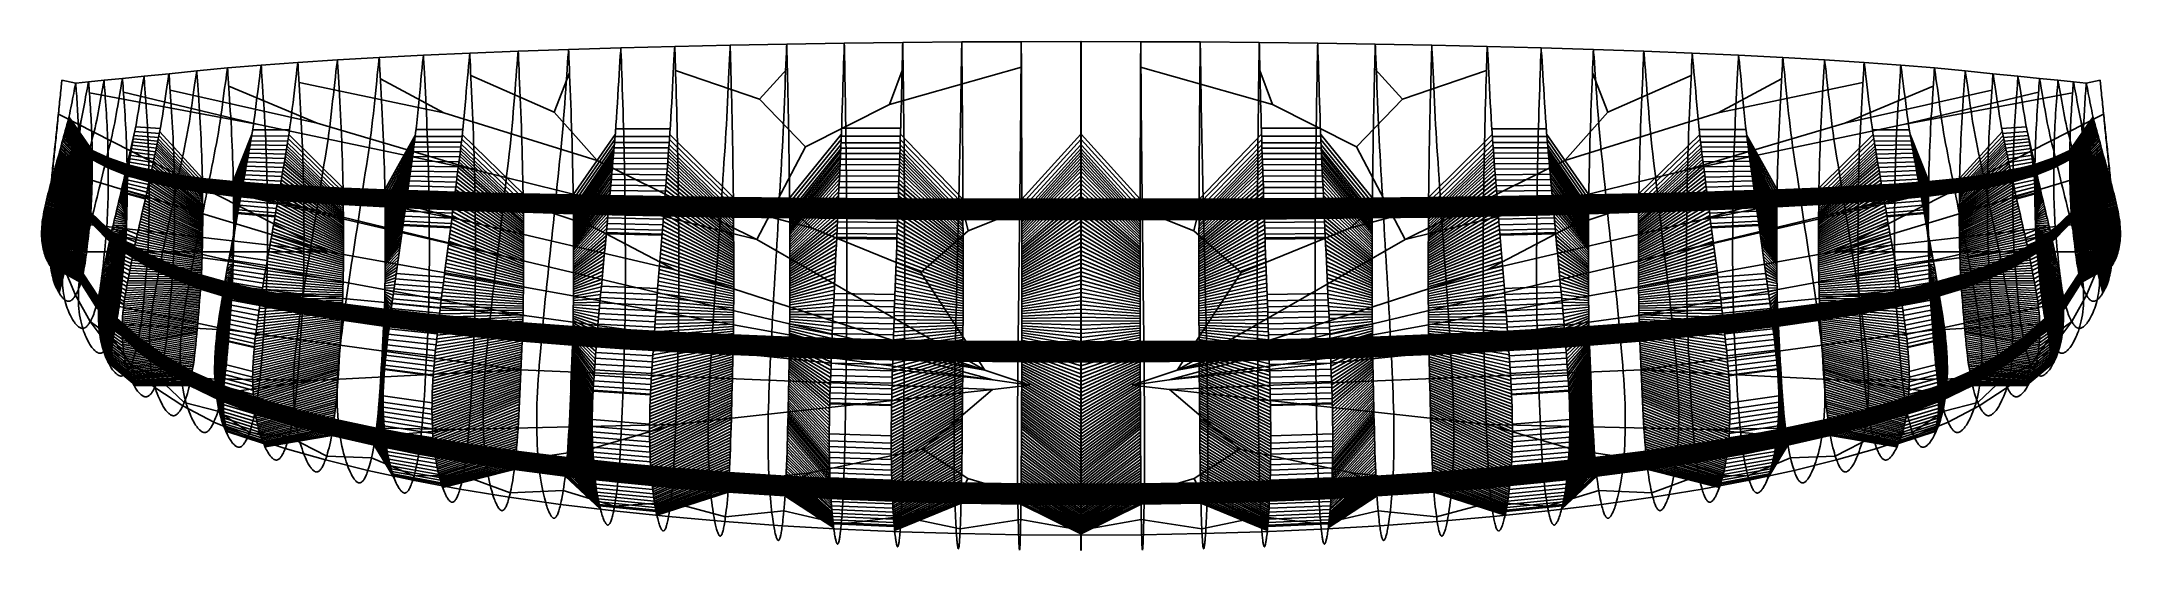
# Model space of a CAD drawing. Extents: x -427 to 427, y 0 to 209.
import ezdxf

# ---------------------------------------------------------------- set-up
doc = ezdxf.new("R2010")
doc.units = 0

msp = doc.modelspace()

# ---------------------------------------------------------------- linework, layer by layer
at = {"layer": 'default', "color": 5, "linetype": 'CONTINUOUS'}
for p, q in [((-231.304, 205.141, 53.101), (-251.223, 204.34, 63.739)), ((-231.304, 205.141, 53.101), (-231.43, 203.923, 52.935)), ((-210.59, 205.874, 43.32), (-231.304, 205.141, 53.101)), ((-210.59, 205.874, 43.32), (-210.705, 204.63, 43.146)), ((-189.112, 206.537, 34.486), (-210.59, 205.874, 43.32)), ((-189.215, 205.271, 34.305), (-189.364, 203.216, 34.059)), ((-189.112, 206.537, 34.486), (-189.215, 205.271, 34.305)), ((-166.957, 207.122, 26.655), (-189.112, 206.537, 34.486)), ((-167.048, 205.837, 26.466), (-167.179, 203.75, 26.212)), ((-166.957, 207.122, 26.655), (-167.048, 205.837, 26.466)), ((-144.186, 207.638, 19.753), (-166.957, 207.122, 26.655)), ((-144.265, 206.335, 19.559), (-144.38, 204.22, 19.297)), ((-144.186, 207.638, 19.753), (-144.265, 206.335, 19.559)), ((-120.938, 208.076, 13.814), (-144.186, 207.638, 19.753)), ((-121.006, 206.758, 13.615), (-121.103, 204.62, 13.347)), ((-120.938, 208.076, 13.814), (-121.006, 206.758, 13.615)), ((-97.283, 208.429, 8.902), (-120.938, 208.076, 13.814)), ((-97.337, 207.099, 8.7), (-97.416, 204.941, 8.426)), ((-97.283, 208.429, 8.902), (-97.337, 207.099, 8.7)), ((-73.262, 208.712, 5.025), (-97.283, 208.429, 8.902)), ((-73.363, 205.2, 4.542), (-73.422, 202.791, 4.288)), ((-73.303, 207.373, 4.82), (-73.363, 205.2, 4.542)), ((-73.262, 208.712, 5.025), (-73.303, 207.373, 4.82)), ((-49.003, 208.91, 2.242), (-73.262, 208.712, 5.025)), ((-49.07, 205.381, 1.753), (-49.11, 202.96, 1.496)), ((-49.031, 207.564, 2.034), (-49.07, 205.381, 1.753)), ((-49.003, 208.91, 2.242), (-49.031, 207.564, 2.034)), ((-24.548, 209.03, 0.561), (-49.003, 208.91, 2.242)), ((-24.582, 205.491, 0.069), (-24.601, 203.062, -0.19)), ((-24.562, 207.681, 0.352), (-24.582, 205.491, 0.069)), ((-24.548, 209.03, 0.561), (-24.562, 207.681, 0.352)), ((-0.008, 209.073), (-24.548, 209.03, 0.561)), ((-0.008, 209.073), (-0.008, 207.722, -0.21)), ((0.008, 209.073), (-0.008, 209.073)), ((-0.008, 207.722, -0.21), (-0.008, 205.53, -0.493)), ((-0.008, 205.53, -0.493), (-0.008, 203.099, -0.752)), ((0.008, 209.073), (0.008, 207.722, -0.21)), ((0.008, 209.073), (24.548, 209.03, 0.561)), ((0.008, 207.722, -0.21), (0.008, 205.53, -0.493)), ((0.008, 205.53, -0.493), (0.008, 203.099, -0.752)), ((24.548, 209.03, 0.561), (24.562, 207.681, 0.352)), ((24.548, 209.03, 0.561), (49.003, 208.91, 2.242)), ((24.562, 207.681, 0.352), (24.582, 205.491, 0.069)), ((24.582, 205.491, 0.069), (24.601, 203.062, -0.19)), ((49.003, 208.91, 2.242), (49.031, 207.564, 2.034)), ((49.003, 208.91, 2.242), (73.262, 208.712, 5.025)), ((49.031, 207.564, 2.034), (49.07, 205.381, 1.753)), ((49.07, 205.381, 1.753), (49.11, 202.96, 1.496)), ((73.262, 208.712, 5.025), (73.303, 207.373, 4.82)), ((73.262, 208.712, 5.025), (97.283, 208.429, 8.902)), ((73.303, 207.373, 4.82), (73.363, 205.2, 4.542)), ((73.363, 205.2, 4.542), (73.422, 202.791, 4.288)), ((97.283, 208.429, 8.902), (97.337, 207.099, 8.7)), ((97.283, 208.429, 8.902), (120.938, 208.076, 13.814)), ((97.337, 207.099, 8.7), (97.416, 204.941, 8.426)), ((120.938, 208.076, 13.814), (121.006, 206.758, 13.615)), ((120.938, 208.076, 13.814), (144.186, 207.638, 19.753)), ((121.006, 206.758, 13.615), (121.103, 204.62, 13.347)), ((144.186, 207.638, 19.753), (144.265, 206.335, 19.559)), ((144.186, 207.638, 19.753), (166.957, 207.122, 26.655)), ((144.265, 206.335, 19.559), (144.38, 204.22, 19.297)), ((166.957, 207.122, 26.655), (167.048, 205.837, 26.466)), ((166.957, 207.122, 26.655), (189.112, 206.537, 34.486)), ((167.048, 205.837, 26.466), (167.179, 203.75, 26.212)), ((189.112, 206.537, 34.486), (189.215, 205.271, 34.305)), ((189.112, 206.537, 34.486), (210.59, 205.874, 43.32)), ((189.215, 205.271, 34.305), (189.364, 203.216, 34.059)), ((210.59, 205.874, 43.32), (210.705, 204.63, 43.146)), ((210.59, 205.874, 43.32), (231.304, 205.141, 53.101)), ((231.304, 205.141, 53.101), (231.43, 203.923, 52.935)), ((231.304, 205.141, 53.101), (251.223, 204.34, 63.739)), ((-363.405, 197.045, 155.205), (-374.838, 195.867, 169.701)), ((-363.405, 197.045, 155.205), (-363.576, 196.135, 155.129)), ((-350.773, 198.234, 140.812), (-363.405, 197.045, 155.205)), ((-350.944, 197.271, 140.724), (-351.191, 195.707, 140.609)), ((-350.773, 198.234, 140.812), (-350.944, 197.271, 140.724)), ((-336.917, 199.388, 126.718), (-350.773, 198.234, 140.812)), ((-337.328, 196.739, 126.483), (-337.569, 194.919, 126.365)), ((-337.085, 198.378, 126.616), (-337.328, 196.739, 126.483)), ((-336.917, 199.388, 126.718), (-337.085, 198.378, 126.616)), ((-321.865, 200.492, 113.096), (-336.917, 199.388, 126.718)), ((-322.263, 197.733, 112.829), (-322.497, 195.839, 112.693)), ((-322.028, 199.441, 112.981), (-322.263, 197.733, 112.829)), ((-321.865, 200.492, 113.096), (-322.028, 199.441, 112.981)), ((-305.632, 201.542, 99.933), (-321.865, 200.492, 113.096)), ((-306.245, 196.718, 99.489), (-306.49, 194.553, 99.328)), ((-306.019, 198.682, 99.639), (-306.245, 196.718, 99.489)), ((-305.79, 200.452, 99.807), (-306.019, 198.682, 99.639)), ((-305.632, 201.542, 99.933), (-305.79, 200.452, 99.807)), ((-288.417, 202.54, 87.256), (-305.632, 201.542, 99.933)), ((-289.007, 197.557, 86.774), (-289.243, 195.321, 86.599)), ((-288.789, 199.586, 86.938), (-289.007, 197.557, 86.774)), ((-288.569, 201.414, 87.12), (-288.789, 199.586, 86.938)), ((-288.417, 202.54, 87.256), (-288.569, 201.414, 87.12)), ((-270.256, 203.47, 75.144), (-288.417, 202.54, 87.256)), ((-270.819, 198.34, 74.627), (-271.044, 196.038, 74.438)), ((-270.612, 200.428, 74.803), (-270.819, 198.34, 74.627)), ((-270.402, 202.31, 74.999), (-270.612, 200.428, 74.803)), ((-270.256, 203.47, 75.144), (-270.402, 202.31, 74.999)), ((-251.223, 204.34, 63.739), (-270.256, 203.47, 75.144)), ((-251.961, 196.713, 62.981), (-252.189, 194.172, 62.761)), ((-251.751, 199.075, 63.184), (-251.961, 196.713, 62.981)), ((-251.556, 201.218, 63.374), (-251.751, 199.075, 63.184)), ((-251.359, 203.15, 63.583), (-251.556, 201.218, 63.374)), ((-251.223, 204.34, 63.739), (-251.359, 203.15, 63.583)), ((-231.988, 197.336, 52.295), (-232.199, 194.736, 52.061)), ((-231.793, 199.753, 52.511), (-231.988, 197.336, 52.295)), ((-231.612, 201.946, 52.713), (-231.793, 199.753, 52.511)), ((-231.43, 203.923, 52.935), (-231.612, 201.946, 52.713)), ((-211.214, 197.908, 42.47), (-211.406, 195.254, 42.222)), ((-211.036, 200.375, 42.698), (-211.214, 197.908, 42.47)), ((-210.871, 202.613, 42.912), (-211.036, 200.375, 42.698)), ((-210.705, 204.63, 43.146), (-210.871, 202.613, 42.912)), ((-189.671, 198.426, 33.597), (-189.844, 195.724, 33.337)), ((-189.512, 200.938, 33.836), (-189.671, 198.426, 33.597)), ((-189.364, 203.216, 34.059), (-189.512, 200.938, 33.836)), ((-167.449, 198.885, 25.73), (-167.6, 196.141, 25.46)), ((-167.308, 201.436, 25.979), (-167.449, 198.885, 25.73)), ((-167.179, 203.75, 26.212), (-167.308, 201.436, 25.979)), ((-132.1, 185.427, 81.689), (-166.669, 197.155, 28.291)), ((-144.616, 199.29, 18.802), (-144.748, 196.509, 18.524)), ((-144.493, 201.875, 19.058), (-144.616, 199.29, 18.802)), ((-144.38, 204.22, 19.297), (-144.493, 201.875, 19.058)), ((-132.1, 185.427, 81.689), (-120.719, 197.87, 15.524)), ((-121.415, 196.823, 12.555), (-121.531, 193.849, 12.267)), ((-121.303, 199.635, 12.84), (-121.415, 196.823, 12.555)), ((-121.199, 202.249, 13.102), (-121.303, 199.635, 12.84)), ((-121.103, 204.62, 13.347), (-121.199, 202.249, 13.102)), ((-97.667, 197.074, 7.617), (-97.76, 194.074, 7.323)), ((-97.576, 199.911, 7.908), (-97.667, 197.074, 7.617)), ((-97.493, 202.549, 8.176), (-97.576, 199.911, 7.908)), ((-97.416, 204.941, 8.426), (-97.493, 202.549, 8.176)), ((-78.765, 183.264, 85.636), (-24.504, 198.587, 2.347)), ((-78.765, 183.264, 85.636), (-73.124, 198.348, 6.786)), ((-73.555, 197.278, 3.721), (-73.627, 194.256, 3.422)), ((-73.486, 200.135, 4.016), (-73.555, 197.278, 3.721)), ((-73.422, 202.791, 4.288), (-73.486, 200.135, 4.016)), ((-49.199, 197.419, 0.923), (-49.246, 194.383, 0.621)), ((-49.153, 200.291, 1.221), (-49.199, 197.419, 0.923)), ((-49.11, 202.96, 1.496), (-49.153, 200.291, 1.221)), ((-24.645, 197.505, -0.768), (-24.669, 194.46, -1.072)), ((-24.622, 200.385, -0.467), (-24.645, 197.505, -0.768)), ((-24.601, 203.062, -0.19), (-24.622, 200.385, -0.467)), ((-0.008, 203.099, -0.752), (-0.008, 200.42, -1.03)), ((-0.008, 200.42, -1.03), (-0.008, 197.537, -1.332)), ((-0.008, 197.537, -1.332), (-0.008, 194.489, -1.636)), ((0.008, 203.099, -0.752), (0.008, 200.42, -1.03)), ((0.008, 200.42, -1.03), (0.008, 197.537, -1.332)), ((0.008, 197.537, -1.332), (0.008, 194.489, -1.636)), ((78.765, 183.264, 85.636), (24.504, 198.587, 2.347)), ((24.601, 203.062, -0.19), (24.622, 200.385, -0.467)), ((24.622, 200.385, -0.467), (24.645, 197.505, -0.768)), ((24.645, 197.505, -0.768), (24.669, 194.46, -1.072)), ((49.11, 202.96, 1.496), (49.153, 200.291, 1.221)), ((49.153, 200.291, 1.221), (49.199, 197.419, 0.923)), ((49.199, 197.419, 0.923), (49.246, 194.383, 0.621)), ((78.765, 183.264, 85.636), (73.124, 198.348, 6.786)), ((73.422, 202.791, 4.288), (73.486, 200.135, 4.016)), ((73.486, 200.135, 4.016), (73.555, 197.278, 3.721)), ((73.555, 197.278, 3.721), (73.627, 194.256, 3.422)), ((97.416, 204.941, 8.426), (97.493, 202.549, 8.176)), ((97.493, 202.549, 8.176), (97.576, 199.911, 7.908)), ((97.576, 199.911, 7.908), (97.667, 197.074, 7.617)), ((97.667, 197.074, 7.617), (97.76, 194.074, 7.323)), ((132.1, 185.427, 81.689), (120.719, 197.87, 15.524)), ((121.103, 204.62, 13.347), (121.199, 202.249, 13.102)), ((121.199, 202.249, 13.102), (121.303, 199.635, 12.84)), ((121.303, 199.635, 12.84), (121.415, 196.823, 12.555)), ((121.415, 196.823, 12.555), (121.531, 193.849, 12.267)), ((132.1, 185.427, 81.689), (166.669, 197.155, 28.291)), ((144.38, 204.22, 19.297), (144.493, 201.875, 19.058)), ((144.493, 201.875, 19.058), (144.616, 199.29, 18.802)), ((144.616, 199.29, 18.802), (144.748, 196.509, 18.524)), ((167.179, 203.75, 26.212), (167.308, 201.436, 25.979)), ((167.308, 201.436, 25.979), (167.449, 198.885, 25.73)), ((167.449, 198.885, 25.73), (167.6, 196.141, 25.46)), ((189.364, 203.216, 34.059), (189.512, 200.938, 33.836)), ((189.512, 200.938, 33.836), (189.671, 198.426, 33.597)), ((189.671, 198.426, 33.597), (189.844, 195.724, 33.337)), ((210.705, 204.63, 43.146), (210.871, 202.613, 42.912)), ((210.871, 202.613, 42.912), (211.036, 200.375, 42.698)), ((211.036, 200.375, 42.698), (211.214, 197.908, 42.47)), ((211.214, 197.908, 42.47), (211.406, 195.254, 42.222)), ((231.43, 203.923, 52.935), (231.612, 201.946, 52.713)), ((231.612, 201.946, 52.713), (231.793, 199.753, 52.511)), ((231.793, 199.753, 52.511), (231.988, 197.336, 52.295)), ((231.988, 197.336, 52.295), (232.199, 194.736, 52.061)), ((251.223, 204.34, 63.739), (251.359, 203.15, 63.583)), ((251.223, 204.34, 63.739), (270.256, 203.47, 75.144)), ((251.359, 203.15, 63.583), (251.556, 201.218, 63.374)), ((251.556, 201.218, 63.374), (251.751, 199.075, 63.184)), ((251.751, 199.075, 63.184), (251.961, 196.713, 62.981)), ((251.961, 196.713, 62.981), (252.189, 194.172, 62.761)), ((270.256, 203.47, 75.144), (270.402, 202.31, 74.999)), ((270.256, 203.47, 75.144), (288.417, 202.54, 87.256)), ((270.402, 202.31, 74.999), (270.612, 200.428, 74.803)), ((270.612, 200.428, 74.803), (270.819, 198.34, 74.627)), ((270.819, 198.34, 74.627), (271.044, 196.038, 74.438)), ((288.417, 202.54, 87.256), (288.569, 201.414, 87.12)), ((288.417, 202.54, 87.256), (305.632, 201.542, 99.933)), ((288.569, 201.414, 87.12), (288.789, 199.586, 86.938)), ((288.789, 199.586, 86.938), (289.007, 197.557, 86.774)), ((289.007, 197.557, 86.774), (289.243, 195.321, 86.599)), ((305.632, 201.542, 99.933), (305.79, 200.452, 99.807)), ((305.632, 201.542, 99.933), (321.865, 200.492, 113.096)), ((305.79, 200.452, 99.807), (306.019, 198.682, 99.639)), ((306.019, 198.682, 99.639), (306.245, 196.718, 99.489)), ((306.245, 196.718, 99.489), (306.49, 194.553, 99.328)), ((321.865, 200.492, 113.096), (322.028, 199.441, 112.981)), ((321.865, 200.492, 113.096), (336.917, 199.388, 126.718)), ((322.028, 199.441, 112.981), (322.263, 197.733, 112.829)), ((322.263, 197.733, 112.829), (322.497, 195.839, 112.693)), ((336.917, 199.388, 126.718), (337.085, 198.378, 126.616)), ((336.917, 199.388, 126.718), (350.773, 198.234, 140.812)), ((337.085, 198.378, 126.616), (337.328, 196.739, 126.483)), ((337.328, 196.739, 126.483), (337.569, 194.919, 126.365)), ((350.773, 198.234, 140.812), (350.944, 197.271, 140.724)), ((350.773, 198.234, 140.812), (363.405, 197.045, 155.205)), ((350.944, 197.271, 140.724), (351.191, 195.707, 140.609)), ((363.405, 197.045, 155.205), (363.576, 196.135, 155.129)), ((363.405, 197.045, 155.205), (374.838, 195.867, 169.701)), ((-419.431, 188.061, 256.128), (-419.53, 187.118, 256.17)), ((-419.335, 188.981, 256.087), (-419.431, 188.061, 256.128)), ((-419.243, 189.861, 256.048), (-419.335, 188.981, 256.087)), ((-419.156, 190.694, 256.011), (-419.243, 189.861, 256.048)), ((-419.075, 191.468, 255.977), (-419.156, 190.694, 256.011)), ((-419.001, 192.17, 255.945), (-419.075, 191.468, 255.977)), ((-418.935, 192.803, 255.917), (-419.001, 192.17, 255.945)), ((-418.894, 193.193, 255.9), (-418.935, 192.803, 255.917)), ((-413.169, 192.049, 239.203), (-418.894, 193.193, 255.9)), ((-413.843, 188.871, 239.208), (-414.053, 187.811, 239.215)), ((-413.648, 189.856, 239.202), (-413.843, 188.871, 239.208)), ((-413.47, 190.75, 239.196), (-413.648, 189.856, 239.202)), ((-413.291, 191.554, 239.198), (-413.47, 190.75, 239.196)), ((-413.169, 192.049, 239.203), (-413.291, 191.554, 239.198)), ((-407.899, 192.563, 226.097), (-413.169, 192.049, 239.203)), ((-408.654, 188.86, 226.065), (-408.889, 187.626, 226.061)), ((-408.437, 190.008, 226.068), (-408.654, 188.86, 226.065)), ((-408.236, 191.049, 226.072), (-408.437, 190.008, 226.068)), ((-408.036, 191.986, 226.084), (-408.236, 191.049, 226.072)), ((-407.899, 192.563, 226.097), (-408.036, 191.986, 226.084)), ((-401.545, 193.195, 212.43), (-407.899, 192.563, 226.097)), ((-338.025, 174.997, 242.953), (-407.597, 187.997, 226.556)), ((-402.364, 189.007, 212.346), (-402.619, 187.61, 212.327)), ((-402.129, 190.305, 212.363), (-402.364, 189.007, 212.346)), ((-401.912, 191.483, 212.381), (-402.129, 190.305, 212.363)), ((-401.695, 192.543, 212.407), (-401.912, 191.483, 212.381)), ((-401.545, 193.195, 212.43), (-401.695, 192.543, 212.407)), ((-393.973, 193.944, 198.374), (-401.545, 193.195, 212.43)), ((-394.84, 189.302, 198.227), (-395.109, 187.754, 198.189)), ((-394.591, 190.741, 198.262), (-394.84, 189.302, 198.227)), ((-394.362, 192.046, 198.295), (-394.591, 190.741, 198.262)), ((-394.132, 193.221, 198.338), (-394.362, 192.046, 198.295)), ((-393.973, 193.944, 198.374), (-394.132, 193.221, 198.338)), ((-385.085, 194.833, 184.136), (-393.973, 193.944, 198.374)), ((-338.025, 174.997, 242.953), (-393.594, 188.242, 199.01)), ((-386.262, 188.076, 183.855), (-386.549, 186.289, 183.796)), ((-385.983, 189.766, 183.915), (-386.262, 188.076, 183.855)), ((-385.725, 191.336, 183.97), (-385.983, 189.766, 183.915)), ((-385.488, 192.76, 184.022), (-385.725, 191.336, 183.97)), ((-385.249, 194.044, 184.086), (-385.488, 192.76, 184.022)), ((-385.085, 194.833, 184.136), (-385.249, 194.044, 184.086)), ((-374.838, 195.867, 169.701), (-385.085, 194.833, 184.136)), ((-376.044, 188.578, 169.341), (-376.338, 186.651, 169.264)), ((-375.758, 190.4, 169.419), (-376.044, 188.578, 169.341)), ((-375.494, 192.094, 169.491), (-375.758, 190.4, 169.419)), ((-375.251, 193.63, 169.558), (-375.494, 192.094, 169.491)), ((-375.007, 195.015, 169.639), (-375.251, 193.63, 169.558)), ((-374.838, 195.867, 169.701), (-375.007, 195.015, 169.639)), ((-313.93, 175.592, 211.473), (-374.406, 189.176, 170.518)), ((-364.624, 189.262, 154.763), (-364.922, 187.205, 154.667)), ((-364.336, 191.208, 154.859), (-364.624, 189.262, 154.763)), ((-364.069, 193.016, 154.948), (-364.336, 191.208, 154.859)), ((-363.823, 194.657, 155.032), (-364.069, 193.016, 154.948)), ((-363.576, 196.135, 155.129), (-363.823, 194.657, 155.032)), ((-351.99, 190.001, 140.286), (-352.287, 187.825, 140.17)), ((-351.702, 192.059, 140.402), (-351.99, 190.001, 140.286)), ((-351.436, 193.972, 140.509), (-351.702, 192.059, 140.402)), ((-351.191, 195.707, 140.609), (-351.436, 193.972, 140.509)), ((-313.93, 175.592, 211.473), (-350.306, 190.698, 141.804)), ((-338.405, 188.474, 125.966), (-338.704, 186.09, 125.83)), ((-338.113, 190.756, 126.103), (-338.405, 188.474, 125.966)), ((-337.83, 192.914, 126.24), (-338.113, 190.756, 126.103)), ((-337.569, 194.919, 126.365), (-337.83, 192.914, 126.24)), ((-323.307, 189.129, 112.231), (-323.596, 186.646, 112.072)), ((-323.024, 191.504, 112.39), (-323.307, 189.129, 112.231)), ((-322.75, 193.751, 112.548), (-323.024, 191.504, 112.39)), ((-322.497, 195.839, 112.693), (-322.75, 193.751, 112.548)), ((-261.886, 179.782, 153.3), (-321.403, 192.284, 114.247)), ((-307.029, 189.761, 98.978), (-307.31, 187.188, 98.802)), ((-306.756, 192.224, 99.154), (-307.029, 189.761, 98.978)), ((-306.49, 194.553, 99.328), (-306.756, 192.224, 99.154)), ((-289.761, 190.372, 86.218), (-290.031, 187.714, 86.026)), ((-289.498, 192.916, 86.409), (-289.761, 190.372, 86.218)), ((-289.243, 195.321, 86.599), (-289.498, 192.916, 86.409)), ((-261.886, 179.782, 153.3), (-287.968, 193.768, 88.55)), ((-271.796, 188.207, 73.82), (-272.058, 185.403, 73.609)), ((-271.539, 190.944, 74.027), (-271.796, 188.207, 73.82)), ((-271.288, 193.562, 74.234), (-271.539, 190.944, 74.027)), ((-271.044, 196.038, 74.438), (-271.288, 193.562, 74.234)), ((-252.665, 188.677, 62.316), (-252.911, 185.799, 62.088)), ((-252.424, 191.485, 62.539), (-252.665, 188.677, 62.316)), ((-252.189, 194.172, 62.761), (-252.424, 191.485, 62.539)), ((-216.508, 180.008, 132.29), (-250.808, 195.088, 65.164)), ((-232.64, 189.113, 51.586), (-232.868, 186.168, 51.344)), ((-232.417, 191.986, 51.824), (-232.64, 189.113, 51.586)), ((-232.199, 194.736, 52.061), (-232.417, 191.986, 51.824)), ((-216.508, 180.008, 132.29), (-210.23, 196.224, 44.86)), ((-211.807, 189.515, 41.72), (-212.015, 186.509, 41.464)), ((-211.604, 192.447, 41.972), (-211.807, 189.515, 41.72)), ((-211.406, 195.254, 42.222), (-211.604, 192.447, 41.972)), ((-190.204, 189.882, 32.811), (-190.39, 186.822, 32.542)), ((-190.022, 192.867, 33.075), (-190.204, 189.882, 32.811)), ((-189.844, 195.724, 33.337), (-190.022, 192.867, 33.075)), ((-167.916, 190.207, 24.912), (-168.079, 187.099, 24.632)), ((-167.756, 193.239, 25.187), (-167.916, 190.207, 24.912)), ((-167.6, 196.141, 25.46), (-167.756, 193.239, 25.187)), ((-145.025, 190.496, 17.96), (-145.167, 187.347, 17.672)), ((-144.885, 193.569, 18.243), (-145.025, 190.496, 17.96)), ((-144.748, 196.509, 18.524), (-144.885, 193.569, 18.243)), ((-121.65, 190.742, 11.977), (-121.771, 187.558, 11.682)), ((-121.531, 193.849, 12.267), (-121.65, 190.742, 11.977)), ((-97.855, 190.939, 7.027), (-97.952, 187.725, 6.725)), ((-97.76, 194.074, 7.323), (-97.855, 190.939, 7.027)), ((-73.7, 191.1, 3.121), (-73.774, 187.864, 2.815)), ((-73.627, 194.256, 3.422), (-73.7, 191.1, 3.121)), ((-49.295, 191.211, 0.316), (-49.345, 187.959, 0.006)), ((-49.246, 194.383, 0.621), (-49.295, 191.211, 0.316)), ((-24.718, 188.017, -1.69), (-24.743, 184.738, -2.011)), ((-24.693, 191.278, -1.378), (-24.718, 188.017, -1.69)), ((-24.669, 194.46, -1.072), (-24.693, 191.278, -1.378)), ((-0.008, 194.489, -1.636), (-0.008, 191.304, -1.943)), ((-0.008, 191.304, -1.943), (-0.008, 188.039, -2.256)), ((-0.008, 188.039, -2.256), (-0.008, 184.757, -2.577)), ((0.008, 194.489, -1.636), (0.008, 191.304, -1.943)), ((0.008, 191.304, -1.943), (0.008, 188.039, -2.256)), ((0.008, 188.039, -2.256), (0.008, 184.757, -2.577)), ((24.669, 194.46, -1.072), (24.693, 191.278, -1.378)), ((24.693, 191.278, -1.378), (24.718, 188.017, -1.69)), ((24.718, 188.017, -1.69), (24.743, 184.738, -2.011)), ((49.246, 194.383, 0.621), (49.295, 191.211, 0.316)), ((49.295, 191.211, 0.316), (49.345, 187.959, 0.006)), ((73.627, 194.256, 3.422), (73.7, 191.1, 3.121)), ((73.7, 191.1, 3.121), (73.774, 187.864, 2.815)), ((97.76, 194.074, 7.323), (97.855, 190.939, 7.027)), ((97.855, 190.939, 7.027), (97.952, 187.725, 6.725)), ((121.531, 193.849, 12.267), (121.65, 190.742, 11.977)), ((121.65, 190.742, 11.977), (121.771, 187.558, 11.682)), ((144.748, 196.509, 18.524), (144.885, 193.569, 18.243)), ((144.885, 193.569, 18.243), (145.025, 190.496, 17.96)), ((145.025, 190.496, 17.96), (145.167, 187.347, 17.672)), ((167.6, 196.141, 25.46), (167.756, 193.239, 25.187)), ((167.756, 193.239, 25.187), (167.916, 190.207, 24.912)), ((167.916, 190.207, 24.912), (168.079, 187.099, 24.632)), ((189.844, 195.724, 33.337), (190.022, 192.867, 33.075)), ((190.022, 192.867, 33.075), (190.204, 189.882, 32.811)), ((190.204, 189.882, 32.811), (190.39, 186.822, 32.542)), ((216.508, 180.008, 132.29), (210.23, 196.224, 44.86)), ((211.406, 195.254, 42.222), (211.604, 192.447, 41.972)), ((211.604, 192.447, 41.972), (211.807, 189.515, 41.72)), ((211.807, 189.515, 41.72), (212.015, 186.509, 41.464)), ((216.508, 180.008, 132.29), (250.808, 195.088, 65.164)), ((232.199, 194.736, 52.061), (232.417, 191.986, 51.824)), ((232.417, 191.986, 51.824), (232.64, 189.113, 51.586)), ((232.64, 189.113, 51.586), (232.868, 186.168, 51.344)), ((252.189, 194.172, 62.761), (252.424, 191.485, 62.539)), ((252.424, 191.485, 62.539), (252.665, 188.677, 62.316)), ((252.665, 188.677, 62.316), (252.911, 185.799, 62.088)), ((261.886, 179.782, 153.3), (287.968, 193.768, 88.55)), ((261.886, 179.782, 153.3), (321.403, 192.284, 114.247)), ((271.044, 196.038, 74.438), (271.288, 193.562, 74.234)), ((271.288, 193.562, 74.234), (271.539, 190.944, 74.027)), ((271.539, 190.944, 74.027), (271.796, 188.207, 73.82)), ((271.796, 188.207, 73.82), (272.058, 185.403, 73.609)), ((289.243, 195.321, 86.599), (289.498, 192.916, 86.409)), ((289.498, 192.916, 86.409), (289.761, 190.372, 86.218)), ((289.761, 190.372, 86.218), (290.031, 187.714, 86.026)), ((306.49, 194.553, 99.328), (306.756, 192.224, 99.154)), ((306.756, 192.224, 99.154), (307.029, 189.761, 98.978)), ((307.029, 189.761, 98.978), (307.31, 187.188, 98.802)), ((313.93, 175.592, 211.473), (350.306, 190.698, 141.804)), ((313.93, 175.592, 211.473), (374.406, 189.176, 170.518)), ((322.497, 195.839, 112.693), (322.75, 193.751, 112.548)), ((322.75, 193.751, 112.548), (323.024, 191.504, 112.39)), ((323.024, 191.504, 112.39), (323.307, 189.129, 112.231)), ((323.307, 189.129, 112.231), (323.596, 186.646, 112.072)), ((337.569, 194.919, 126.365), (337.83, 192.914, 126.24)), ((337.83, 192.914, 126.24), (338.113, 190.756, 126.103)), ((338.025, 174.997, 242.953), (393.594, 188.242, 199.01)), ((338.025, 174.997, 242.953), (407.597, 187.997, 226.556)), ((338.113, 190.756, 126.103), (338.405, 188.474, 125.966)), ((338.405, 188.474, 125.966), (338.704, 186.09, 125.83)), ((351.191, 195.707, 140.609), (351.436, 193.972, 140.509)), ((351.436, 193.972, 140.509), (351.702, 192.059, 140.402)), ((351.702, 192.059, 140.402), (351.99, 190.001, 140.286)), ((351.99, 190.001, 140.286), (352.287, 187.825, 140.17)), ((363.576, 196.135, 155.129), (363.823, 194.657, 155.032)), ((363.823, 194.657, 155.032), (364.069, 193.016, 154.948)), ((364.069, 193.016, 154.948), (364.336, 191.208, 154.859)), ((364.336, 191.208, 154.859), (364.624, 189.262, 154.763)), ((364.624, 189.262, 154.763), (364.922, 187.205, 154.667)), ((374.838, 195.867, 169.701), (375.007, 195.015, 169.639)), ((374.838, 195.867, 169.701), (385.085, 194.833, 184.136)), ((375.007, 195.015, 169.639), (375.251, 193.63, 169.558)), ((375.251, 193.63, 169.558), (375.494, 192.094, 169.491)), ((375.494, 192.094, 169.491), (375.758, 190.4, 169.419)), ((375.758, 190.4, 169.419), (376.044, 188.578, 169.341)), ((376.044, 188.578, 169.341), (376.338, 186.651, 169.264)), ((385.085, 194.833, 184.136), (385.249, 194.044, 184.086)), ((385.085, 194.833, 184.136), (393.973, 193.944, 198.374)), ((385.249, 194.044, 184.086), (385.488, 192.76, 184.022)), ((385.488, 192.76, 184.022), (385.725, 191.336, 183.97)), ((385.725, 191.336, 183.97), (385.983, 189.766, 183.915)), ((385.983, 189.766, 183.915), (386.262, 188.076, 183.855)), ((386.262, 188.076, 183.855), (386.549, 186.289, 183.796)), ((393.973, 193.944, 198.374), (394.132, 193.221, 198.338)), ((393.973, 193.944, 198.374), (401.545, 193.195, 212.43)), ((394.132, 193.221, 198.338), (394.362, 192.046, 198.295)), ((394.362, 192.046, 198.295), (394.591, 190.741, 198.262)), ((394.591, 190.741, 198.262), (394.84, 189.302, 198.227)), ((394.84, 189.302, 198.227), (395.109, 187.754, 198.189)), ((401.545, 193.195, 212.43), (401.695, 192.543, 212.407)), ((401.545, 193.195, 212.43), (407.899, 192.563, 226.097)), ((401.695, 192.543, 212.407), (401.912, 191.483, 212.381)), ((401.912, 191.483, 212.381), (402.129, 190.305, 212.363)), ((402.129, 190.305, 212.363), (402.364, 189.007, 212.346)), ((402.364, 189.007, 212.346), (402.619, 187.61, 212.327)), ((407.899, 192.563, 226.097), (408.036, 191.986, 226.084)), ((407.899, 192.563, 226.097), (413.169, 192.049, 239.203)), ((408.036, 191.986, 226.084), (408.236, 191.049, 226.072)), ((408.236, 191.049, 226.072), (408.437, 190.008, 226.068)), ((408.437, 190.008, 226.068), (408.654, 188.86, 226.065)), ((408.654, 188.86, 226.065), (408.889, 187.626, 226.061)), ((413.169, 192.049, 239.203), (418.894, 193.193, 255.9)), ((413.169, 192.049, 239.203), (413.291, 191.554, 239.198)), ((413.291, 191.554, 239.198), (413.47, 190.75, 239.196)), ((413.47, 190.75, 239.196), (413.648, 189.856, 239.202)), ((413.648, 189.856, 239.202), (413.843, 188.871, 239.208)), ((413.843, 188.871, 239.208), (414.053, 187.811, 239.215)), ((418.894, 193.193, 255.9), (418.935, 192.803, 255.917)), ((418.935, 192.803, 255.917), (419.001, 192.17, 255.945)), ((419.001, 192.17, 255.945), (419.075, 191.468, 255.977)), ((419.075, 191.468, 255.977), (419.156, 190.694, 256.011)), ((419.156, 190.694, 256.011), (419.243, 189.861, 256.048)), ((419.243, 189.861, 256.048), (419.335, 188.981, 256.087)), ((419.335, 188.981, 256.087), (419.431, 188.061, 256.128)), ((419.431, 188.061, 256.128), (419.53, 187.118, 256.17)), ((-420.309, 179.696, 256.499), (-420.41, 178.739, 256.541)), ((-420.211, 180.635, 256.457), (-420.309, 179.696, 256.499)), ((-420.113, 181.557, 256.417), (-420.211, 180.635, 256.457)), ((-420.017, 182.47, 256.376), (-420.113, 181.557, 256.417)), ((-419.922, 183.38, 256.336), (-420.017, 182.47, 256.376)), ((-419.825, 184.298, 256.295), (-419.922, 183.38, 256.336)), ((-419.728, 185.228, 256.254), (-419.825, 184.298, 256.295)), ((-419.629, 186.17, 256.212), (-419.728, 185.228, 256.254)), ((-419.53, 187.118, 256.17), (-419.629, 186.17, 256.212)), ((-415.677, 179.562, 239.272), (-415.941, 178.406, 239.268)), ((-415.427, 180.728, 239.271), (-415.677, 179.562, 239.272)), ((-415.187, 181.911, 239.266), (-415.427, 180.728, 239.271)), ((-414.951, 183.111, 239.257), (-415.187, 181.911, 239.266)), ((-414.72, 184.318, 239.246), (-414.951, 183.111, 239.257)), ((-414.493, 185.519, 239.235), (-414.72, 184.318, 239.246)), ((-414.27, 186.69, 239.224), (-414.493, 185.519, 239.235)), ((-414.053, 187.811, 239.215), (-414.27, 186.69, 239.224)), ((-410.157, 180.752, 226.057), (-410.427, 179.373, 226.049)), ((-409.894, 182.149, 226.06), (-410.157, 180.752, 226.057)), ((-409.635, 183.556, 226.06), (-409.894, 182.149, 226.06)), ((-409.381, 184.955, 226.06), (-409.635, 183.556, 226.06)), ((-409.132, 186.32, 226.06), (-409.381, 184.955, 226.06)), ((-408.889, 187.626, 226.061), (-409.132, 186.32, 226.06)), ((-403.993, 179.836, 212.242), (-404.285, 178.276, 212.217)), ((-403.708, 181.416, 212.262), (-403.993, 179.836, 212.242)), ((-403.428, 183.007, 212.279), (-403.708, 181.416, 212.262)), ((-403.152, 184.589, 212.295), (-403.428, 183.007, 212.279)), ((-402.882, 186.133, 212.31), (-403.152, 184.589, 212.295)), ((-402.619, 187.61, 212.327), (-402.882, 186.133, 212.31)), ((-396.26, 180.89, 198.046), (-396.561, 179.139, 198.005)), ((-395.964, 182.653, 198.083), (-396.26, 180.89, 198.046)), ((-395.673, 184.406, 198.118), (-395.964, 182.653, 198.083)), ((-395.387, 186.117, 198.153), (-395.673, 184.406, 198.118)), ((-395.109, 187.754, 198.189), (-395.387, 186.117, 198.153)), ((-387.452, 180.584, 183.619), (-387.764, 178.672, 183.554)), ((-387.146, 182.508, 183.68), (-387.452, 180.584, 183.619)), ((-386.844, 184.422, 183.739), (-387.146, 182.508, 183.68)), ((-386.549, 186.289, 183.796), (-386.844, 184.422, 183.739)), ((-377.263, 180.498, 169.029), (-377.582, 178.436, 168.943)), ((-376.949, 182.573, 169.11), (-377.263, 180.498, 169.029)), ((-376.64, 184.637, 169.187), (-376.949, 182.573, 169.11)), ((-376.338, 186.651, 169.264), (-376.64, 184.637, 169.187)), ((-365.856, 180.634, 154.373), (-366.178, 178.433, 154.267)), ((-365.539, 182.85, 154.474), (-365.856, 180.634, 154.373)), ((-365.227, 185.054, 154.571), (-365.539, 182.85, 154.474)), ((-364.922, 187.205, 154.667), (-365.227, 185.054, 154.571)), ((-353.217, 180.876, 139.815), (-353.539, 178.548, 139.687)), ((-352.901, 183.22, 139.937), (-353.217, 180.876, 139.815)), ((-352.591, 185.551, 140.054), (-352.901, 183.22, 139.937)), ((-352.287, 187.825, 140.17), (-352.591, 185.551, 140.054)), ((-339.32, 181.189, 125.547), (-339.636, 178.747, 125.396)), ((-339.009, 183.646, 125.69), (-339.32, 181.189, 125.547)), ((-338.704, 186.09, 125.83), (-339.009, 183.646, 125.69)), ((-324.193, 181.544, 111.744), (-324.499, 179.002, 111.57)), ((-323.892, 184.102, 111.911), (-324.193, 181.544, 111.744)), ((-323.596, 186.646, 112.072), (-323.892, 184.102, 111.911)), ((-307.887, 181.898, 98.439), (-308.184, 179.263, 98.246)), ((-307.596, 184.55, 98.623), (-307.887, 181.898, 98.439)), ((-307.31, 187.188, 98.802), (-307.596, 184.55, 98.623)), ((-290.872, 179.528, 85.419), (-291.165, 176.841, 85.194)), ((-290.586, 182.25, 85.629), (-290.872, 179.528, 85.419)), ((-290.306, 184.989, 85.83), (-290.586, 182.25, 85.629)), ((-290.031, 187.714, 86.026), (-290.306, 184.989, 85.83)), ((-272.597, 179.782, 73.165), (-272.877, 177.015, 72.923)), ((-272.325, 182.584, 73.392), (-272.597, 179.782, 73.165)), ((-272.058, 185.403, 73.609), (-272.325, 182.584, 73.392)), ((-253.416, 180.03, 61.61), (-253.678, 177.191, 61.35)), ((-253.161, 182.906, 61.854), (-253.416, 180.03, 61.61)), ((-252.911, 185.799, 62.088), (-253.161, 182.906, 61.854)), ((-233.336, 180.264, 50.835), (-233.58, 177.359, 50.559)), ((-233.1, 183.207, 51.095), (-233.336, 180.264, 50.835)), ((-232.868, 186.168, 51.344), (-233.1, 183.207, 51.095)), ((-212.441, 180.484, 40.926), (-212.662, 177.519, 40.634)), ((-212.226, 183.487, 41.2), (-212.441, 180.484, 40.926)), ((-212.015, 186.509, 41.464), (-212.226, 183.487, 41.2)), ((-190.772, 180.688, 31.978), (-190.971, 177.669, 31.672)), ((-190.579, 183.745, 32.266), (-190.772, 180.688, 31.978)), ((-190.39, 186.822, 32.542), (-190.579, 183.745, 32.266)), ((-168.414, 180.87, 24.046), (-168.589, 177.804, 23.727)), ((-168.245, 183.975, 24.345), (-168.414, 180.87, 24.046)), ((-168.079, 187.099, 24.632), (-168.245, 183.975, 24.345)), ((-145.461, 181.034, 17.068), (-145.614, 177.927, 16.741)), ((-145.313, 184.181, 17.376), (-145.461, 181.034, 17.068)), ((-145.167, 187.347, 17.672), (-145.313, 184.181, 17.376)), ((-122.02, 181.174, 11.063), (-122.149, 178.032, 10.728)), ((-121.894, 184.356, 11.379), (-122.02, 181.174, 11.063)), ((-121.771, 187.558, 11.682), (-121.894, 184.356, 11.379)), ((-98.152, 181.285, 6.093), (-98.256, 178.114, 5.751)), ((-98.051, 184.495, 6.415), (-98.152, 181.285, 6.093)), ((-97.952, 187.725, 6.725), (-98.051, 184.495, 6.415)), ((-73.927, 181.378, 2.173), (-74.007, 178.185, 1.826)), ((-73.85, 184.611, 2.501), (-73.927, 181.378, 2.173)), ((-73.774, 187.864, 2.815), (-73.85, 184.611, 2.501)), ((-49.447, 181.441, -0.643), (-49.5, 178.233, -0.994)), ((-49.395, 184.69, -0.312), (-49.447, 181.441, -0.643)), ((-49.345, 187.959, 0.006), (-49.395, 184.69, -0.312)), ((-24.769, 181.48, -2.344), (-24.795, 178.262, -2.698)), ((-24.743, 184.738, -2.011), (-24.769, 181.48, -2.344)), ((-0.008, 184.757, -2.577), (-0.008, 181.495, -2.911)), ((-0.008, 181.495, -2.911), (-0.008, 178.274, -3.266)), ((0.008, 184.757, -2.577), (0.008, 181.495, -2.911)), ((0.008, 181.495, -2.911), (0.008, 178.274, -3.266)), ((24.743, 184.738, -2.011), (24.769, 181.48, -2.344)), ((24.769, 181.48, -2.344), (24.795, 178.262, -2.698)), ((49.345, 187.959, 0.006), (49.395, 184.69, -0.312)), ((49.395, 184.69, -0.312), (49.447, 181.441, -0.643)), ((49.447, 181.441, -0.643), (49.5, 178.233, -0.994)), ((73.774, 187.864, 2.815), (73.85, 184.611, 2.501)), ((73.85, 184.611, 2.501), (73.927, 181.378, 2.173)), ((73.927, 181.378, 2.173), (74.007, 178.185, 1.826)), ((97.952, 187.725, 6.725), (98.051, 184.495, 6.415)), ((98.051, 184.495, 6.415), (98.152, 181.285, 6.093)), ((98.152, 181.285, 6.093), (98.256, 178.114, 5.751)), ((121.771, 187.558, 11.682), (121.894, 184.356, 11.379)), ((121.894, 184.356, 11.379), (122.02, 181.174, 11.063)), ((122.02, 181.174, 11.063), (122.149, 178.032, 10.728)), ((145.167, 187.347, 17.672), (145.313, 184.181, 17.376)), ((145.313, 184.181, 17.376), (145.461, 181.034, 17.068)), ((145.461, 181.034, 17.068), (145.614, 177.927, 16.741)), ((168.079, 187.099, 24.632), (168.245, 183.975, 24.345)), ((168.245, 183.975, 24.345), (168.414, 180.87, 24.046)), ((168.414, 180.87, 24.046), (168.589, 177.804, 23.727)), ((190.39, 186.822, 32.542), (190.579, 183.745, 32.266)), ((190.579, 183.745, 32.266), (190.772, 180.688, 31.978)), ((190.772, 180.688, 31.978), (190.971, 177.669, 31.672)), ((212.015, 186.509, 41.464), (212.226, 183.487, 41.2)), ((212.226, 183.487, 41.2), (212.441, 180.484, 40.926)), ((212.441, 180.484, 40.926), (212.662, 177.519, 40.634)), ((232.868, 186.168, 51.344), (233.1, 183.207, 51.095)), ((233.1, 183.207, 51.095), (233.336, 180.264, 50.835)), ((233.336, 180.264, 50.835), (233.58, 177.359, 50.559)), ((252.911, 185.799, 62.088), (253.161, 182.906, 61.854)), ((253.161, 182.906, 61.854), (253.416, 180.03, 61.61)), ((253.416, 180.03, 61.61), (253.678, 177.191, 61.35)), ((272.058, 185.403, 73.609), (272.325, 182.584, 73.392)), ((272.325, 182.584, 73.392), (272.597, 179.782, 73.165)), ((272.597, 179.782, 73.165), (272.877, 177.015, 72.923)), ((290.031, 187.714, 86.026), (290.306, 184.989, 85.83)), ((290.306, 184.989, 85.83), (290.586, 182.25, 85.629)), ((290.586, 182.25, 85.629), (290.872, 179.528, 85.419)), ((290.872, 179.528, 85.419), (291.165, 176.841, 85.194)), ((307.31, 187.188, 98.802), (307.596, 184.55, 98.623)), ((307.596, 184.55, 98.623), (307.887, 181.898, 98.439)), ((307.887, 181.898, 98.439), (308.184, 179.263, 98.246)), ((323.596, 186.646, 112.072), (323.892, 184.102, 111.911)), ((323.892, 184.102, 111.911), (324.193, 181.544, 111.744)), ((324.193, 181.544, 111.744), (324.499, 179.002, 111.57)), ((338.704, 186.09, 125.83), (339.009, 183.646, 125.69)), ((339.009, 183.646, 125.69), (339.32, 181.189, 125.547)), ((339.32, 181.189, 125.547), (339.636, 178.747, 125.396)), ((352.287, 187.825, 140.17), (352.591, 185.551, 140.054)), ((352.591, 185.551, 140.054), (352.901, 183.22, 139.937)), ((352.901, 183.22, 139.937), (353.217, 180.876, 139.815)), ((353.217, 180.876, 139.815), (353.539, 178.548, 139.687)), ((364.922, 187.205, 154.667), (365.227, 185.054, 154.571)), ((365.227, 185.054, 154.571), (365.539, 182.85, 154.474)), ((365.539, 182.85, 154.474), (365.856, 180.634, 154.373)), ((365.856, 180.634, 154.373), (366.178, 178.433, 154.267)), ((376.338, 186.651, 169.264), (376.64, 184.637, 169.187)), ((376.64, 184.637, 169.187), (376.949, 182.573, 169.11)), ((376.949, 182.573, 169.11), (377.263, 180.498, 169.029)), ((377.263, 180.498, 169.029), (377.582, 178.436, 168.943)), ((386.549, 186.289, 183.796), (386.844, 184.422, 183.739)), ((386.844, 184.422, 183.739), (387.146, 182.508, 183.68)), ((387.146, 182.508, 183.68), (387.452, 180.584, 183.619)), ((387.452, 180.584, 183.619), (387.764, 178.672, 183.554)), ((395.109, 187.754, 198.189), (395.387, 186.117, 198.153)), ((395.387, 186.117, 198.153), (395.673, 184.406, 198.118)), ((395.673, 184.406, 198.118), (395.964, 182.653, 198.083)), ((395.964, 182.653, 198.083), (396.26, 180.89, 198.046)), ((396.26, 180.89, 198.046), (396.561, 179.139, 198.005)), ((402.619, 187.61, 212.327), (402.882, 186.133, 212.31)), ((402.882, 186.133, 212.31), (403.152, 184.589, 212.295)), ((403.152, 184.589, 212.295), (403.428, 183.007, 212.279)), ((403.428, 183.007, 212.279), (403.708, 181.416, 212.262)), ((403.708, 181.416, 212.262), (403.993, 179.836, 212.242)), ((403.993, 179.836, 212.242), (404.285, 178.276, 212.217)), ((408.889, 187.626, 226.061), (409.132, 186.32, 226.06)), ((409.132, 186.32, 226.06), (409.381, 184.955, 226.06)), ((409.381, 184.955, 226.06), (409.635, 183.556, 226.06)), ((409.635, 183.556, 226.06), (409.894, 182.149, 226.06)), ((409.894, 182.149, 226.06), (410.157, 180.752, 226.057)), ((410.157, 180.752, 226.057), (410.427, 179.373, 226.049)), ((414.053, 187.811, 239.215), (414.27, 186.69, 239.224)), ((414.27, 186.69, 239.224), (414.493, 185.519, 239.235)), ((414.493, 185.519, 239.235), (414.72, 184.318, 239.246)), ((414.72, 184.318, 239.246), (414.951, 183.111, 239.257)), ((414.951, 183.111, 239.257), (415.187, 181.911, 239.266)), ((415.187, 181.911, 239.266), (415.427, 180.728, 239.271)), ((415.427, 180.728, 239.271), (415.677, 179.562, 239.272)), ((415.677, 179.562, 239.272), (415.941, 178.406, 239.268)), ((419.53, 187.118, 256.17), (419.629, 186.17, 256.212)), ((419.629, 186.17, 256.212), (419.728, 185.228, 256.254)), ((419.728, 185.228, 256.254), (419.825, 184.298, 256.295)), ((419.825, 184.298, 256.295), (419.922, 183.38, 256.336)), ((419.922, 183.38, 256.336), (420.017, 182.47, 256.376)), ((420.017, 182.47, 256.376), (420.113, 181.557, 256.417)), ((420.113, 181.557, 256.417), (420.211, 180.635, 256.457)), ((420.211, 180.635, 256.457), (420.309, 179.696, 256.499)), ((420.309, 179.696, 256.499), (420.41, 178.739, 256.541)), ((-421.139, 171.835, 256.846), (-421.243, 170.844, 256.89)), ((-421.034, 172.83, 256.802), (-421.139, 171.835, 256.846)), ((-420.929, 173.826, 256.758), (-421.034, 172.83, 256.802)), ((-420.824, 174.82, 256.714), (-420.929, 173.826, 256.758)), ((-420.72, 175.808, 256.671), (-420.824, 174.82, 256.714)), ((-420.616, 176.79, 256.627), (-420.72, 175.808, 256.671)), ((-420.513, 177.768, 256.584), (-420.616, 176.79, 256.627)), ((-420.41, 178.739, 256.541), (-420.513, 177.768, 256.584)), ((-417.843, 171.216, 239.153), (-418.181, 169.973, 239.13)), ((-417.503, 172.452, 239.177), (-417.843, 171.216, 239.153)), ((-417.165, 173.68, 239.201), (-417.503, 172.452, 239.177)), ((-416.836, 174.891, 239.223), (-417.165, 173.68, 239.201)), ((-416.521, 176.08, 239.243), (-416.836, 174.891, 239.223)), ((-416.222, 177.249, 239.258), (-416.521, 176.08, 239.243)), ((-415.941, 178.406, 239.268), (-416.222, 177.249, 239.258)), ((-412.378, 171.159, 225.868), (-412.758, 169.728, 225.82)), ((-412.009, 172.571, 225.913), (-412.378, 171.159, 225.868)), ((-411.981, 163.827, 241.691), (-412.304, 171.442, 225.877)), ((-411.98, 164.21, 241.663), (-412.156, 172.006, 225.895)), ((-411.654, 173.956, 225.954), (-412.009, 172.571, 225.913)), ((-411.98, 164.591, 241.635), (-412.009, 172.571, 225.913)), ((-411.991, 167.731, 241.399), (-411.131, 176.121, 226.005)), ((-411.988, 166.98, 241.456), (-411.34, 175.255, 225.985)), ((-411.984, 166.229, 241.512), (-411.549, 174.389, 225.964)), ((-411.98, 165.478, 241.569), (-411.725, 173.679, 225.946)), ((-411.979, 164.973, 241.607), (-411.867, 173.125, 225.929)), ((-411.318, 175.319, 225.989), (-411.654, 173.956, 225.954)), ((-411.003, 176.668, 226.017), (-411.318, 175.319, 225.989)), ((-410.707, 178.014, 226.037), (-411.003, 176.668, 226.017)), ((-410.427, 179.373, 226.049), (-410.707, 178.014, 226.037)), ((-405.618, 172.146, 212.03), (-406.004, 170.578, 211.961)), ((-405.253, 173.689, 212.091), (-405.618, 172.146, 212.03)), ((-404.91, 175.215, 212.143), (-405.253, 173.689, 212.091)), ((-404.589, 176.738, 212.185), (-404.91, 175.215, 212.143)), ((-404.285, 178.276, 212.217), (-404.589, 176.738, 212.185)), ((-397.895, 172.325, 197.754), (-398.282, 170.616, 197.661)), ((-397.533, 174.017, 197.834), (-397.895, 172.325, 197.754)), ((-397.192, 175.706, 197.902), (-397.533, 174.017, 197.834)), ((-396.871, 177.41, 197.958), (-397.192, 175.706, 197.902)), ((-396.561, 179.139, 198.005), (-396.871, 177.41, 197.958)), ((-392.13, 158.625, 202.027), (-388.905, 172.419, 183.259)), ((-392.117, 157.533, 202.115), (-389.162, 171.198, 183.179)), ((-389.146, 171.234, 183.187), (-389.548, 169.367, 183.058)), ((-388.77, 173.081, 183.3), (-389.146, 171.234, 183.187)), ((-388.417, 174.925, 183.397), (-388.77, 173.081, 183.3)), ((-388.084, 176.785, 183.481), (-388.417, 174.925, 183.397)), ((-387.764, 178.672, 183.554), (-388.084, 176.785, 183.481)), ((-378.613, 172.406, 168.62), (-378.999, 170.413, 168.479)), ((-378.251, 174.395, 168.743), (-378.613, 172.406, 168.62)), ((-377.91, 176.401, 168.849), (-378.251, 174.395, 168.743)), ((-377.582, 178.436, 168.943), (-377.91, 176.401, 168.849)), ((-367.222, 171.993, 153.873), (-367.613, 169.864, 153.704)), ((-366.856, 174.117, 154.021), (-367.222, 171.993, 153.873)), ((-366.51, 176.259, 154.151), (-366.856, 174.117, 154.021)), ((-366.178, 178.433, 154.267), (-366.51, 176.259, 154.151)), ((-354.58, 171.735, 139.219), (-354.971, 169.484, 139.021)), ((-354.214, 173.982, 139.394), (-354.58, 171.735, 139.219)), ((-353.87, 176.249, 139.549), (-354.214, 173.982, 139.394)), ((-353.539, 178.548, 139.687), (-353.87, 176.249, 139.549)), ((-340.661, 171.604, 124.852), (-341.045, 169.243, 124.624)), ((-340.301, 173.961, 125.055), (-340.661, 171.604, 124.852)), ((-339.961, 176.337, 125.234), (-340.301, 173.961, 125.055)), ((-339.636, 178.747, 125.396), (-339.961, 176.337, 125.234)), ((-325.492, 171.564, 110.946), (-325.865, 169.105, 110.687)), ((-325.143, 174.018, 111.177), (-325.492, 171.564, 110.946)), ((-324.814, 176.492, 111.383), (-325.143, 174.018, 111.177)), ((-324.499, 179.002, 111.57), (-324.814, 176.492, 111.383)), ((-309.146, 171.552, 97.559), (-309.508, 169.002, 97.275)), ((-308.808, 174.096, 97.813), (-309.146, 171.552, 97.559)), ((-308.489, 176.661, 98.039), (-308.808, 174.096, 97.813)), ((-308.184, 179.263, 98.246), (-308.489, 176.661, 98.039)), ((-291.798, 171.563, 84.673), (-292.146, 168.929, 84.366)), ((-291.472, 174.191, 84.948), (-291.798, 171.563, 84.673)), ((-291.165, 176.841, 85.194), (-291.472, 174.191, 84.948)), ((-273.481, 171.582, 72.363), (-273.814, 168.871, 72.034)), ((-273.17, 174.288, 72.659), (-273.481, 171.582, 72.363)), ((-272.877, 177.015, 72.923), (-273.17, 174.288, 72.659)), ((-254.244, 171.615, 60.75), (-254.556, 168.832, 60.397)), ((-253.952, 174.392, 61.067), (-254.244, 171.615, 60.75)), ((-253.678, 177.191, 61.35), (-253.952, 174.392, 61.067)), ((-234.104, 171.653, 49.922), (-234.394, 168.804, 49.548)), ((-233.834, 174.494, 50.257), (-234.104, 171.653, 49.922)), ((-233.58, 177.359, 50.559), (-233.834, 174.494, 50.257)), ((-213.14, 171.695, 39.962), (-213.404, 168.788, 39.568)), ((-212.894, 174.595, 40.316), (-213.14, 171.695, 39.962)), ((-212.662, 177.519, 40.634), (-212.894, 174.595, 40.316)), ((-191.399, 171.739, 30.969), (-191.636, 168.779, 30.558)), ((-191.178, 174.692, 31.339), (-191.399, 171.739, 30.969)), ((-190.971, 177.669, 31.672), (-191.178, 174.692, 31.339)), ((-168.965, 171.781, 22.997), (-169.173, 168.774, 22.57)), ((-168.771, 174.78, 23.381), (-168.965, 171.781, 22.997)), ((-168.589, 177.804, 23.727), (-168.771, 174.78, 23.381)), ((-145.943, 171.823, 15.99), (-146.125, 168.776, 15.551)), ((-145.773, 174.863, 16.385), (-145.943, 171.823, 15.99)), ((-145.614, 177.927, 16.741), (-145.773, 174.863, 16.385)), ((-122.429, 171.86, 9.959), (-122.584, 168.778, 9.51)), ((-122.285, 174.934, 10.364), (-122.429, 171.86, 9.959)), ((-122.149, 178.032, 10.728), (-122.285, 174.934, 10.364)), ((-119.814, 144.803, 23.388), (-98.518, 170.961, 4.829)), ((-98.481, 171.886, 4.966), (-98.605, 168.777, 4.507)), ((-98.365, 174.988, 5.379), (-98.481, 171.886, 4.966)), ((-98.256, 178.114, 5.751), (-98.365, 174.988, 5.379)), ((-74.179, 171.913, 1.029), (-74.275, 168.782, 0.564)), ((-74.09, 175.037, 1.448), (-74.179, 171.913, 1.029)), ((-74.007, 178.185, 1.826), (-74.09, 175.037, 1.448)), ((-49.615, 171.93, -1.8), (-49.678, 168.784, -2.271)), ((-49.556, 175.069, -1.376), (-49.615, 171.93, -1.8)), ((-49.5, 178.233, -0.994), (-49.556, 175.069, -1.376)), ((-24.852, 171.94, -3.509), (-24.883, 168.784, -3.983)), ((-24.822, 175.088, -3.083), (-24.852, 171.94, -3.509)), ((-24.795, 178.262, -2.698), (-24.822, 175.088, -3.083)), ((-24.32, 144.28, 10.559), (-0.008, 171.026, -4.217)), ((-0.008, 178.274, -3.266), (-0.008, 175.098, -3.651)), ((-0.008, 175.098, -3.651), (-0.008, 171.946, -4.079)), ((-0.008, 171.946, -4.079), (-0.008, 168.787, -4.554)), ((0.008, 178.274, -3.266), (0.008, 175.098, -3.651)), ((0.008, 175.098, -3.651), (0.008, 171.946, -4.079)), ((0.008, 171.946, -4.079), (0.008, 168.787, -4.554)), ((24.32, 144.28, 10.559), (0.008, 171.026, -4.217)), ((24.795, 178.262, -2.698), (24.822, 175.088, -3.083)), ((24.822, 175.088, -3.083), (24.852, 171.94, -3.509)), ((24.852, 171.94, -3.509), (24.883, 168.784, -3.983)), ((49.5, 178.233, -0.994), (49.556, 175.069, -1.376)), ((49.556, 175.069, -1.376), (49.615, 171.93, -1.8)), ((49.615, 171.93, -1.8), (49.678, 168.784, -2.271)), ((74.007, 178.185, 1.826), (74.09, 175.037, 1.448)), ((74.09, 175.037, 1.448), (74.179, 171.913, 1.029)), ((74.179, 171.913, 1.029), (74.275, 168.782, 0.564)), ((98.256, 178.114, 5.751), (98.365, 174.988, 5.379)), ((98.365, 174.988, 5.379), (98.481, 171.886, 4.966)), ((98.481, 171.886, 4.966), (98.605, 168.777, 4.507)), ((119.814, 144.803, 23.388), (98.518, 170.961, 4.829)), ((122.149, 178.032, 10.728), (122.285, 174.934, 10.364)), ((122.285, 174.934, 10.364), (122.429, 171.86, 9.959)), ((122.429, 171.86, 9.959), (122.584, 168.778, 9.51)), ((145.614, 177.927, 16.741), (145.773, 174.863, 16.385)), ((145.773, 174.863, 16.385), (145.943, 171.823, 15.99)), ((145.943, 171.823, 15.99), (146.125, 168.776, 15.551)), ((168.589, 177.804, 23.727), (168.771, 174.78, 23.381)), ((168.771, 174.78, 23.381), (168.965, 171.781, 22.997)), ((168.965, 171.781, 22.997), (169.173, 168.774, 22.57)), ((190.971, 177.669, 31.672), (191.178, 174.692, 31.339)), ((191.178, 174.692, 31.339), (191.399, 171.739, 30.969)), ((191.399, 171.739, 30.969), (191.636, 168.779, 30.558)), ((212.662, 177.519, 40.634), (212.894, 174.595, 40.316)), ((212.894, 174.595, 40.316), (213.14, 171.695, 39.962)), ((213.14, 171.695, 39.962), (213.404, 168.788, 39.568)), ((233.58, 177.359, 50.559), (233.834, 174.494, 50.257)), ((233.834, 174.494, 50.257), (234.104, 171.653, 49.922)), ((234.104, 171.653, 49.922), (234.394, 168.804, 49.548)), ((253.678, 177.191, 61.35), (253.952, 174.392, 61.067)), ((253.952, 174.392, 61.067), (254.244, 171.615, 60.75)), ((254.244, 171.615, 60.75), (254.556, 168.832, 60.397)), ((272.877, 177.015, 72.923), (273.17, 174.288, 72.659)), ((273.17, 174.288, 72.659), (273.481, 171.582, 72.363)), ((273.481, 171.582, 72.363), (273.814, 168.871, 72.034)), ((291.165, 176.841, 85.194), (291.472, 174.191, 84.948)), ((291.472, 174.191, 84.948), (291.798, 171.563, 84.673)), ((291.798, 171.563, 84.673), (292.146, 168.929, 84.366)), ((308.184, 179.263, 98.246), (308.489, 176.661, 98.039)), ((308.489, 176.661, 98.039), (308.808, 174.096, 97.813)), ((308.808, 174.096, 97.813), (309.146, 171.552, 97.559)), ((309.146, 171.552, 97.559), (309.508, 169.002, 97.275)), ((324.499, 179.002, 111.57), (324.814, 176.492, 111.383)), ((324.814, 176.492, 111.383), (325.143, 174.018, 111.177)), ((325.143, 174.018, 111.177), (325.492, 171.564, 110.946)), ((325.492, 171.564, 110.946), (325.865, 169.105, 110.687)), ((339.636, 178.747, 125.396), (339.961, 176.337, 125.234)), ((339.961, 176.337, 125.234), (340.301, 173.961, 125.055)), ((340.301, 173.961, 125.055), (340.661, 171.604, 124.852)), ((340.661, 171.604, 124.852), (341.045, 169.243, 124.624)), ((353.539, 178.548, 139.687), (353.87, 176.249, 139.549)), ((353.87, 176.249, 139.549), (354.214, 173.982, 139.394)), ((354.214, 173.982, 139.394), (354.58, 171.735, 139.219)), ((354.58, 171.735, 139.219), (354.971, 169.484, 139.021)), ((366.178, 178.433, 154.267), (366.51, 176.259, 154.151)), ((366.51, 176.259, 154.151), (366.856, 174.117, 154.021)), ((366.856, 174.117, 154.021), (367.222, 171.993, 153.873)), ((367.222, 171.993, 153.873), (367.613, 169.864, 153.704)), ((377.582, 178.436, 168.943), (377.91, 176.401, 168.849)), ((377.91, 176.401, 168.849), (378.251, 174.395, 168.743)), ((378.251, 174.395, 168.743), (378.613, 172.406, 168.62)), ((378.613, 172.406, 168.62), (378.999, 170.413, 168.479)), ((387.764, 178.672, 183.554), (388.084, 176.785, 183.481)), ((388.084, 176.785, 183.481), (388.417, 174.925, 183.397)), ((388.417, 174.925, 183.397), (388.77, 173.081, 183.3)), ((388.77, 173.081, 183.3), (389.146, 171.234, 183.187)), ((392.13, 158.625, 202.027), (388.905, 172.419, 183.259)), ((389.146, 171.234, 183.187), (389.548, 169.367, 183.058)), ((392.117, 157.533, 202.115), (389.162, 171.198, 183.179)), ((396.561, 179.139, 198.005), (396.871, 177.41, 197.958)), ((396.871, 177.41, 197.958), (397.192, 175.706, 197.902)), ((397.192, 175.706, 197.902), (397.533, 174.017, 197.834)), ((397.533, 174.017, 197.834), (397.895, 172.325, 197.754)), ((397.895, 172.325, 197.754), (398.282, 170.616, 197.661)), ((404.285, 178.276, 212.217), (404.589, 176.738, 212.185)), ((404.589, 176.738, 212.185), (404.91, 175.215, 212.143)), ((404.91, 175.215, 212.143), (405.253, 173.689, 212.091)), ((405.253, 173.689, 212.091), (405.618, 172.146, 212.03)), ((405.618, 172.146, 212.03), (406.004, 170.578, 211.961)), ((410.427, 179.373, 226.049), (410.707, 178.014, 226.037)), ((410.707, 178.014, 226.037), (411.003, 176.668, 226.017)), ((411.003, 176.668, 226.017), (411.318, 175.319, 225.989)), ((411.991, 167.731, 241.399), (411.131, 176.121, 226.005)), ((411.318, 175.319, 225.989), (411.654, 173.956, 225.954)), ((411.988, 166.98, 241.456), (411.34, 175.255, 225.985)), ((411.984, 166.229, 241.512), (411.549, 174.389, 225.964)), ((411.654, 173.956, 225.954), (412.009, 172.571, 225.913)), ((411.98, 165.478, 241.569), (411.725, 173.679, 225.946)), ((411.979, 164.973, 241.607), (411.867, 173.125, 225.929)), ((411.98, 164.591, 241.635), (412.009, 172.571, 225.913)), ((411.98, 164.21, 241.663), (412.156, 172.006, 225.895)), ((411.981, 163.827, 241.691), (412.304, 171.442, 225.877)), ((412.009, 172.571, 225.913), (412.378, 171.159, 225.868)), ((412.378, 171.159, 225.868), (412.758, 169.728, 225.82)), ((415.941, 178.406, 239.268), (416.222, 177.249, 239.258)), ((416.222, 177.249, 239.258), (416.521, 176.08, 239.243)), ((416.521, 176.08, 239.243), (416.836, 174.891, 239.223)), ((416.836, 174.891, 239.223), (417.165, 173.68, 239.201)), ((417.165, 173.68, 239.201), (417.503, 172.452, 239.177)), ((417.503, 172.452, 239.177), (417.843, 171.216, 239.153)), ((417.843, 171.216, 239.153), (418.181, 169.973, 239.13)), ((420.41, 178.739, 256.541), (420.513, 177.768, 256.584)), ((420.513, 177.768, 256.584), (420.616, 176.79, 256.627)), ((420.616, 176.79, 256.627), (420.72, 175.808, 256.671)), ((420.72, 175.808, 256.671), (420.824, 174.82, 256.714)), ((420.824, 174.82, 256.714), (420.929, 173.826, 256.758)), ((420.929, 173.826, 256.758), (421.034, 172.83, 256.802)), ((421.034, 172.83, 256.802), (421.139, 171.835, 256.846)), ((421.139, 171.835, 256.846), (421.243, 170.844, 256.89)), ((-422.08, 162.912, 257.241), (-422.183, 161.935, 257.284)), ((-421.976, 163.896, 257.197), (-422.08, 162.912, 257.241)), ((-421.872, 164.887, 257.153), (-421.976, 163.896, 257.197)), ((-421.767, 165.882, 257.109), (-421.872, 164.887, 257.153)), ((-421.661, 166.879, 257.065), (-421.767, 165.882, 257.109)), ((-421.556, 167.874, 257.021), (-421.661, 166.879, 257.065)), ((-421.452, 168.865, 256.978), (-421.556, 167.874, 257.021)), ((-421.347, 169.854, 256.934), (-421.452, 168.865, 256.978)), ((-421.243, 170.844, 256.89), (-421.347, 169.854, 256.934)), ((-420.216, 162.439, 238.994), (-420.563, 161.188, 238.969)), ((-419.873, 163.69, 239.019), (-420.216, 162.439, 238.994)), ((-419.533, 164.945, 239.042), (-419.873, 163.69, 239.019)), ((-419.194, 166.204, 239.064), (-419.533, 164.945, 239.042)), ((-418.856, 167.464, 239.085), (-419.194, 166.204, 239.064)), ((-418.519, 168.722, 239.107), (-418.856, 167.464, 239.085)), ((-418.181, 169.973, 239.13), (-418.519, 168.722, 239.107)), ((-414.66, 162.444, 225.59), (-415.041, 160.977, 225.544)), ((-414.28, 163.913, 225.635), (-414.66, 162.444, 225.59)), ((-412.043, 158.082, 242.094), (-414.66, 162.444, 225.59)), ((-412.036, 158.463, 242.068), (-414.47, 163.179, 225.612)), ((-413.9, 165.379, 225.68), (-414.28, 163.913, 225.635)), ((-412.029, 158.845, 242.042), (-414.28, 163.913, 225.635)), ((-412.024, 159.227, 242.016), (-414.128, 164.5, 225.653)), ((-412.019, 159.61, 241.989), (-413.976, 165.086, 225.671)), ((-413.521, 166.838, 225.725), (-413.9, 165.379, 225.68)), ((-412.013, 159.993, 241.963), (-413.825, 165.671, 225.689)), ((-412.009, 160.377, 241.936), (-413.673, 166.254, 225.707)), ((-413.14, 168.286, 225.772), (-413.521, 166.838, 225.725)), ((-412.004, 160.76, 241.909), (-413.521, 166.838, 225.725)), ((-412, 161.144, 241.882), (-413.369, 167.417, 225.744)), ((-411.996, 161.528, 241.855), (-413.216, 167.997, 225.763)), ((-412.758, 169.728, 225.82), (-413.14, 168.286, 225.772)), ((-411.993, 161.912, 241.828), (-413.064, 168.575, 225.782)), ((-411.99, 162.295, 241.801), (-412.911, 169.151, 225.801)), ((-411.987, 162.679, 241.773), (-412.758, 169.728, 225.82)), ((-411.985, 163.062, 241.746), (-412.606, 170.301, 225.839)), ((-411.983, 163.445, 241.718), (-412.454, 170.873, 225.858)), ((-408.062, 162.439, 211.574), (-408.474, 160.78, 211.499)), ((-407.649, 164.09, 211.651), (-408.062, 162.439, 211.574)), ((-407.235, 165.729, 211.728), (-407.649, 164.09, 211.651)), ((-406.819, 167.361, 211.807), (-407.235, 165.729, 211.728)), ((-406.406, 168.981, 211.886), (-406.819, 167.361, 211.807)), ((-406.004, 170.578, 211.961), (-406.406, 168.981, 211.886)), ((-399.997, 163.501, 197.217), (-400.436, 161.683, 197.103)), ((-399.556, 165.31, 197.333), (-399.997, 163.501, 197.217)), ((-399.118, 167.106, 197.448), (-399.556, 165.31, 197.333)), ((-398.691, 168.877, 197.558), (-399.118, 167.106, 197.448)), ((-398.282, 170.616, 197.661), (-398.691, 168.877, 197.558)), ((-392.103, 156.441, 202.203), (-389.419, 169.977, 183.098)), ((-392.09, 155.349, 202.291), (-389.633, 168.987, 183.03)), ((-392.083, 154.615, 202.349), (-389.802, 168.228, 182.974)), ((-392.08, 154.06, 202.392), (-389.972, 167.468, 182.917)), ((-392.076, 153.505, 202.436), (-390.149, 166.695, 182.857)), ((-392.073, 152.949, 202.478), (-390.326, 165.921, 182.797)), ((-392.071, 152.393, 202.52), (-390.506, 165.142, 182.735)), ((-392.07, 151.836, 202.562), (-390.687, 164.357, 182.673)), ((-392.068, 151.279, 202.604), (-390.869, 163.573, 182.61)), ((-392.068, 150.721, 202.646), (-391.052, 162.782, 182.547)), ((-390.869, 163.573, 182.61), (-391.327, 161.597, 182.453)), ((-390.415, 165.534, 182.767), (-390.869, 163.573, 182.61)), ((-389.972, 167.468, 182.917), (-390.415, 165.534, 182.767)), ((-389.548, 169.367, 183.058), (-389.972, 167.468, 182.917)), ((-380.302, 164.264, 167.962), (-380.769, 162.147, 167.77)), ((-379.847, 166.35, 168.147), (-380.302, 164.264, 167.962)), ((-379.412, 168.399, 168.321), (-379.847, 166.35, 168.147)), ((-378.999, 170.413, 168.479), (-379.412, 168.399, 168.321)), ((-368.934, 163.296, 153.087), (-369.407, 161.034, 152.86)), ((-368.473, 165.525, 153.307), (-368.934, 163.296, 153.087)), ((-368.031, 167.713, 153.514), (-368.473, 165.525, 153.307)), ((-367.613, 169.864, 153.704), (-368.031, 167.713, 153.514)), ((-356.291, 162.534, 138.303), (-356.765, 160.141, 138.039)), ((-355.83, 164.892, 138.559), (-356.291, 162.534, 138.303)), ((-355.388, 167.207, 138.8), (-355.83, 164.892, 138.559)), ((-354.971, 169.484, 139.021), (-355.388, 167.207, 138.8)), ((-348.44, 151.54, 146.433), (-340.787, 170.83, 124.777)), ((-348.417, 150.095, 146.562), (-341.055, 169.241, 124.614)), ((-348.393, 148.65, 146.69), (-341.323, 167.651, 124.451)), ((-348.37, 147.205, 146.819), (-341.544, 166.37, 124.315)), ((-348.356, 146.234, 146.903), (-341.718, 165.399, 124.204)), ((-348.348, 145.499, 146.965), (-341.892, 164.428, 124.094)), ((-348.339, 144.765, 147.027), (-342.073, 163.438, 123.977)), ((-348.332, 144.029, 147.089), (-342.255, 162.449, 123.86)), ((-341.892, 164.428, 124.094), (-342.346, 161.954, 123.801)), ((-341.457, 166.856, 124.37), (-341.892, 164.428, 124.094)), ((-341.045, 169.243, 124.624), (-341.457, 166.856, 124.37)), ((-326.685, 164.09, 110.087), (-327.126, 161.514, 109.757)), ((-326.263, 166.619, 110.399), (-326.685, 164.09, 110.087)), ((-325.865, 169.105, 110.687), (-326.263, 166.619, 110.399)), ((-310.304, 163.802, 96.619), (-310.732, 161.13, 96.258)), ((-309.895, 166.424, 96.96), (-310.304, 163.802, 96.619)), ((-309.508, 169.002, 97.275), (-309.895, 166.424, 96.96)), ((-292.914, 163.557, 83.657), (-293.326, 160.797, 83.267)), ((-292.519, 166.266, 84.026), (-292.914, 163.557, 83.657)), ((-292.146, 168.929, 84.366), (-292.519, 166.266, 84.026)), ((-286.147, 148.17, 94.535), (-273.585, 170.732, 72.26)), ((-286.121, 146.486, 94.697), (-273.819, 168.891, 72.024)), ((-286.095, 144.802, 94.858), (-274.053, 167.05, 71.787)), ((-286.069, 143.119, 95.02), (-274.245, 165.571, 71.59)), ((-286.054, 141.987, 95.125), (-274.396, 164.455, 71.432)), ((-286.044, 141.13, 95.203), (-274.546, 163.34, 71.275)), ((-274.546, 163.34, 71.275), (-274.94, 160.498, 70.857)), ((-274.169, 166.129, 71.669), (-274.546, 163.34, 71.275)), ((-273.814, 168.871, 72.034), (-274.169, 166.129, 71.669)), ((-255.243, 163.155, 59.587), (-255.613, 160.238, 59.141)), ((-254.89, 166.018, 60.008), (-255.243, 163.155, 59.587)), ((-254.556, 168.832, 60.397), (-254.89, 166.018, 60.008)), ((-235.031, 162.994, 48.689), (-235.374, 160.008, 48.218)), ((-234.703, 165.924, 49.135), (-235.031, 162.994, 48.689)), ((-234.394, 168.804, 49.548), (-234.703, 165.924, 49.135)), ((-213.986, 162.856, 38.665), (-214.298, 159.809, 38.169)), ((-213.686, 165.848, 39.134), (-213.986, 162.856, 38.665)), ((-213.404, 168.788, 39.568), (-213.686, 165.848, 39.134)), ((-208.756, 146.053, 51.953), (-191.472, 170.837, 30.844)), ((-208.733, 144.2, 52.142), (-191.639, 168.816, 30.548)), ((-208.711, 142.346, 52.33), (-191.806, 166.796, 30.252)), ((-208.688, 140.493, 52.519), (-191.943, 165.176, 30.006)), ((-208.675, 139.246, 52.642), (-192.051, 163.958, 29.81)), ((-208.666, 138.304, 52.732), (-192.158, 162.74, 29.614)), ((-192.158, 162.74, 29.614), (-192.439, 159.636, 29.097)), ((-191.89, 165.785, 30.104), (-192.158, 162.74, 29.614)), ((-191.636, 168.779, 30.558), (-191.89, 165.785, 30.104)), ((-169.632, 162.64, 21.592), (-169.879, 159.488, 21.055)), ((-169.396, 165.734, 22.1), (-169.632, 162.64, 21.592)), ((-169.173, 168.774, 22.57), (-169.396, 165.734, 22.1)), ((-146.527, 162.559, 14.545), (-146.743, 159.364, 13.994)), ((-146.32, 165.694, 15.068), (-146.527, 162.559, 14.545)), ((-146.125, 168.776, 15.551), (-146.32, 165.694, 15.068)), ((-122.925, 162.491, 8.48), (-123.108, 159.26, 7.916)), ((-122.749, 165.662, 9.015), (-122.925, 162.491, 8.48)), ((-122.584, 168.778, 9.51), (-122.749, 165.662, 9.015)), ((-119.799, 142.842, 23.596), (-98.606, 168.829, 4.498)), ((-119.785, 140.881, 23.804), (-98.694, 166.698, 4.168)), ((-119.77, 138.92, 24.012), (-98.767, 164.992, 3.893)), ((-119.761, 137.601, 24.148), (-98.823, 163.712, 3.675)), ((-119.755, 136.604, 24.247), (-98.88, 162.432, 3.457)), ((-98.88, 162.432, 3.457), (-99.027, 159.172, 2.881)), ((-98.738, 165.632, 4.002), (-98.88, 162.432, 3.457)), ((-98.605, 168.777, 4.507), (-98.738, 165.632, 4.002)), ((-74.485, 162.393, -0.502), (-74.598, 159.11, -1.086)), ((-74.377, 165.615, 0.051), (-74.485, 162.393, -0.502)), ((-74.275, 168.782, 0.564), (-74.377, 165.615, 0.051)), ((-49.819, 162.363, -3.348), (-49.894, 159.063, -3.939)), ((-49.746, 165.601, -2.789), (-49.819, 162.363, -3.348)), ((-49.678, 168.784, -2.271), (-49.746, 165.601, -2.789)), ((-24.917, 165.592, -4.504), (-24.953, 162.344, -5.067)), ((-24.883, 168.784, -3.983), (-24.917, 165.592, -4.504)), ((-24.317, 142.273, 10.776), (-0.008, 168.852, -4.561)), ((-24.314, 140.266, 10.992), (-0.008, 166.679, -4.905)), ((-24.311, 138.259, 11.209), (-0.008, 164.941, -5.189)), ((-24.309, 136.909, 11.351), (-0.008, 163.641, -5.415)), ((-0.008, 168.787, -4.554), (-0.008, 165.592, -5.076)), ((-0.008, 165.592, -5.076), (-0.008, 162.34, -5.64)), ((24.317, 142.273, 10.776), (0.008, 168.852, -4.561)), ((0.008, 168.787, -4.554), (0.008, 165.592, -5.076)), ((24.314, 140.266, 10.992), (0.008, 166.679, -4.905)), ((0.008, 165.592, -5.076), (0.008, 162.34, -5.64)), ((24.311, 138.259, 11.209), (0.008, 164.941, -5.189)), ((24.309, 136.909, 11.351), (0.008, 163.641, -5.415)), ((24.883, 168.784, -3.983), (24.917, 165.592, -4.504)), ((24.917, 165.592, -4.504), (24.953, 162.344, -5.067)), ((49.678, 168.784, -2.271), (49.746, 165.601, -2.789)), ((49.746, 165.601, -2.789), (49.819, 162.363, -3.348)), ((49.819, 162.363, -3.348), (49.894, 159.063, -3.939)), ((74.275, 168.782, 0.564), (74.377, 165.615, 0.051)), ((74.377, 165.615, 0.051), (74.485, 162.393, -0.502)), ((74.485, 162.393, -0.502), (74.598, 159.11, -1.086)), ((98.605, 168.777, 4.507), (98.738, 165.632, 4.002)), ((119.799, 142.842, 23.596), (98.606, 168.829, 4.498)), ((119.785, 140.881, 23.804), (98.694, 166.698, 4.168)), ((98.738, 165.632, 4.002), (98.88, 162.432, 3.457)), ((119.77, 138.92, 24.012), (98.767, 164.992, 3.893)), ((119.761, 137.601, 24.148), (98.823, 163.712, 3.675)), ((119.755, 136.604, 24.247), (98.88, 162.432, 3.457)), ((98.88, 162.432, 3.457), (99.027, 159.172, 2.881)), ((122.584, 168.778, 9.51), (122.749, 165.662, 9.015)), ((122.749, 165.662, 9.015), (122.925, 162.491, 8.48)), ((122.925, 162.491, 8.48), (123.108, 159.26, 7.916)), ((146.125, 168.776, 15.551), (146.32, 165.694, 15.068)), ((146.32, 165.694, 15.068), (146.527, 162.559, 14.545)), ((146.527, 162.559, 14.545), (146.743, 159.364, 13.994)), ((169.173, 168.774, 22.57), (169.396, 165.734, 22.1)), ((169.396, 165.734, 22.1), (169.632, 162.64, 21.592)), ((169.632, 162.64, 21.592), (169.879, 159.488, 21.055)), ((208.756, 146.053, 51.953), (191.472, 170.837, 30.844)), ((191.636, 168.779, 30.558), (191.89, 165.785, 30.104)), ((208.733, 144.2, 52.142), (191.639, 168.816, 30.548)), ((208.711, 142.346, 52.33), (191.806, 166.796, 30.252)), ((191.89, 165.785, 30.104), (192.158, 162.74, 29.614)), ((208.688, 140.493, 52.519), (191.943, 165.176, 30.006)), ((208.675, 139.246, 52.642), (192.051, 163.958, 29.81)), ((208.666, 138.304, 52.732), (192.158, 162.74, 29.614)), ((192.158, 162.74, 29.614), (192.439, 159.636, 29.097)), ((213.404, 168.788, 39.568), (213.686, 165.848, 39.134)), ((213.686, 165.848, 39.134), (213.986, 162.856, 38.665)), ((213.986, 162.856, 38.665), (214.298, 159.809, 38.169)), ((234.394, 168.804, 49.548), (234.703, 165.924, 49.135)), ((234.703, 165.924, 49.135), (235.031, 162.994, 48.689)), ((235.031, 162.994, 48.689), (235.374, 160.008, 48.218)), ((254.556, 168.832, 60.397), (254.89, 166.018, 60.008)), ((254.89, 166.018, 60.008), (255.243, 163.155, 59.587)), ((255.243, 163.155, 59.587), (255.613, 160.238, 59.141)), ((286.147, 148.17, 94.535), (273.585, 170.732, 72.26)), ((273.814, 168.871, 72.034), (274.169, 166.129, 71.669)), ((286.121, 146.486, 94.697), (273.819, 168.891, 72.024)), ((286.095, 144.802, 94.858), (274.053, 167.05, 71.787)), ((274.169, 166.129, 71.669), (274.546, 163.34, 71.275)), ((286.069, 143.119, 95.02), (274.245, 165.571, 71.59)), ((286.054, 141.987, 95.125), (274.396, 164.455, 71.432)), ((286.044, 141.13, 95.203), (274.546, 163.34, 71.275)), ((274.546, 163.34, 71.275), (274.94, 160.498, 70.857)), ((292.146, 168.929, 84.366), (292.519, 166.266, 84.026)), ((292.519, 166.266, 84.026), (292.914, 163.557, 83.657)), ((292.914, 163.557, 83.657), (293.326, 160.797, 83.267)), ((309.508, 169.002, 97.275), (309.895, 166.424, 96.96)), ((309.895, 166.424, 96.96), (310.304, 163.802, 96.619)), ((310.304, 163.802, 96.619), (310.732, 161.13, 96.258)), ((325.865, 169.105, 110.687), (326.263, 166.619, 110.399)), ((326.263, 166.619, 110.399), (326.685, 164.09, 110.087)), ((326.685, 164.09, 110.087), (327.126, 161.514, 109.757)), ((348.44, 151.54, 146.433), (340.787, 170.83, 124.777)), ((341.045, 169.243, 124.624), (341.457, 166.856, 124.37)), ((348.417, 150.095, 146.562), (341.055, 169.241, 124.614)), ((348.393, 148.65, 146.69), (341.323, 167.651, 124.451)), ((341.457, 166.856, 124.37), (341.892, 164.428, 124.094)), ((348.37, 147.205, 146.819), (341.544, 166.37, 124.315)), ((348.356, 146.234, 146.903), (341.718, 165.399, 124.204)), ((348.348, 145.499, 146.965), (341.892, 164.428, 124.094)), ((341.892, 164.428, 124.094), (342.346, 161.954, 123.801)), ((348.339, 144.765, 147.027), (342.073, 163.438, 123.977)), ((348.332, 144.029, 147.089), (342.255, 162.449, 123.86)), ((354.971, 169.484, 139.021), (355.388, 167.207, 138.8)), ((355.388, 167.207, 138.8), (355.83, 164.892, 138.559)), ((355.83, 164.892, 138.559), (356.291, 162.534, 138.303)), ((356.291, 162.534, 138.303), (356.765, 160.141, 138.039)), ((367.613, 169.864, 153.704), (368.031, 167.713, 153.514)), ((368.031, 167.713, 153.514), (368.473, 165.525, 153.307)), ((368.473, 165.525, 153.307), (368.934, 163.296, 153.087)), ((368.934, 163.296, 153.087), (369.407, 161.034, 152.86)), ((378.999, 170.413, 168.479), (379.412, 168.399, 168.321)), ((379.412, 168.399, 168.321), (379.847, 166.35, 168.147)), ((379.847, 166.35, 168.147), (380.302, 164.264, 167.962)), ((380.302, 164.264, 167.962), (380.769, 162.147, 167.77)), ((392.103, 156.441, 202.203), (389.419, 169.977, 183.098)), ((389.548, 169.367, 183.058), (389.972, 167.468, 182.917)), ((392.09, 155.349, 202.291), (389.633, 168.987, 183.03)), ((392.083, 154.615, 202.349), (389.802, 168.228, 182.974)), ((392.08, 154.06, 202.392), (389.972, 167.468, 182.917)), ((389.972, 167.468, 182.917), (390.415, 165.534, 182.767)), ((392.076, 153.505, 202.436), (390.149, 166.695, 182.857)), ((392.073, 152.949, 202.478), (390.326, 165.921, 182.797)), ((390.415, 165.534, 182.767), (390.869, 163.573, 182.61)), ((392.071, 152.393, 202.52), (390.506, 165.142, 182.735)), ((392.07, 151.836, 202.562), (390.687, 164.357, 182.673)), ((392.068, 151.279, 202.604), (390.869, 163.573, 182.61)), ((390.869, 163.573, 182.61), (391.327, 161.597, 182.453)), ((392.068, 150.721, 202.646), (391.052, 162.782, 182.547)), ((398.282, 170.616, 197.661), (398.691, 168.877, 197.558)), ((398.691, 168.877, 197.558), (399.118, 167.106, 197.448)), ((399.118, 167.106, 197.448), (399.556, 165.31, 197.333)), ((399.556, 165.31, 197.333), (399.997, 163.501, 197.217)), ((399.997, 163.501, 197.217), (400.436, 161.683, 197.103)), ((406.004, 170.578, 211.961), (406.406, 168.981, 211.886)), ((406.406, 168.981, 211.886), (406.819, 167.361, 211.807)), ((406.819, 167.361, 211.807), (407.235, 165.729, 211.728)), ((407.235, 165.729, 211.728), (407.649, 164.09, 211.651)), ((407.649, 164.09, 211.651), (408.062, 162.439, 211.574)), ((408.062, 162.439, 211.574), (408.474, 160.78, 211.499)), ((411.983, 163.445, 241.718), (412.454, 170.873, 225.858)), ((411.985, 163.062, 241.746), (412.606, 170.301, 225.839)), ((411.987, 162.679, 241.773), (412.758, 169.728, 225.82)), ((411.99, 162.295, 241.801), (412.911, 169.151, 225.801)), ((411.993, 161.912, 241.828), (413.064, 168.575, 225.782)), ((411.996, 161.528, 241.855), (413.216, 167.997, 225.763)), ((412, 161.144, 241.882), (413.369, 167.417, 225.744)), ((412.004, 160.76, 241.909), (413.521, 166.838, 225.725)), ((412.009, 160.377, 241.936), (413.673, 166.254, 225.707)), ((412.013, 159.993, 241.963), (413.825, 165.671, 225.689)), ((412.019, 159.61, 241.989), (413.976, 165.086, 225.671)), ((412.024, 159.227, 242.016), (414.128, 164.5, 225.653)), ((412.029, 158.845, 242.042), (414.28, 163.913, 225.635)), ((412.036, 158.463, 242.068), (414.47, 163.179, 225.612)), ((412.043, 158.082, 242.094), (414.66, 162.444, 225.59)), ((412.758, 169.728, 225.82), (413.14, 168.286, 225.772)), ((413.14, 168.286, 225.772), (413.521, 166.838, 225.725)), ((413.521, 166.838, 225.725), (413.9, 165.379, 225.68)), ((413.9, 165.379, 225.68), (414.28, 163.913, 225.635)), ((414.28, 163.913, 225.635), (414.66, 162.444, 225.59)), ((414.66, 162.444, 225.59), (415.041, 160.977, 225.544)), ((418.181, 169.973, 239.13), (418.519, 168.722, 239.107)), ((418.519, 168.722, 239.107), (418.856, 167.464, 239.085)), ((418.856, 167.464, 239.085), (419.194, 166.204, 239.064)), ((419.194, 166.204, 239.064), (419.533, 164.945, 239.042)), ((419.533, 164.945, 239.042), (419.873, 163.69, 239.019)), ((419.873, 163.69, 239.019), (420.216, 162.439, 238.994)), ((420.216, 162.439, 238.994), (420.563, 161.188, 238.969)), ((421.243, 170.844, 256.89), (421.347, 169.854, 256.934)), ((421.347, 169.854, 256.934), (421.452, 168.865, 256.978)), ((421.452, 168.865, 256.978), (421.556, 167.874, 257.021)), ((421.556, 167.874, 257.021), (421.661, 166.879, 257.065)), ((421.661, 166.879, 257.065), (421.767, 165.882, 257.109)), ((421.767, 165.882, 257.109), (421.872, 164.887, 257.153)), ((421.872, 164.887, 257.153), (421.976, 163.896, 257.197)), ((421.976, 163.896, 257.197), (422.08, 162.912, 257.241)), ((422.08, 162.912, 257.241), (422.183, 161.935, 257.284)), ((-422.994, 154.236, 257.624), (-423.091, 153.312, 257.665)), ((-422.895, 155.182, 257.583), (-422.994, 154.236, 257.624)), ((-422.793, 156.143, 257.54), (-422.895, 155.182, 257.583)), ((-422.692, 157.11, 257.497), (-422.793, 156.143, 257.54)), ((-422.59, 158.077, 257.454), (-422.692, 157.11, 257.497)), ((-422.332, 154.906, 238.832), (-422.68, 153.662, 238.805)), ((-422.489, 159.04, 257.412), (-422.59, 158.077, 257.454)), ((-422.387, 160.002, 257.369), (-422.489, 159.04, 257.412)), ((-422.286, 160.966, 257.327), (-422.387, 160.002, 257.369)), ((-421.98, 156.158, 238.859), (-422.332, 154.906, 238.832)), ((-422.183, 161.935, 257.284), (-422.286, 160.966, 257.327)), ((-421.624, 157.417, 238.887), (-421.98, 156.158, 238.859)), ((-421.268, 158.677, 238.915), (-421.624, 157.417, 238.887)), ((-420.913, 159.935, 238.942), (-421.268, 158.677, 238.915)), ((-420.563, 161.188, 238.969), (-420.913, 159.935, 238.942)), ((-416.593, 155.136, 225.348), (-416.992, 153.67, 225.295)), ((-412.148, 153.914, 242.366), (-416.793, 154.403, 225.322)), ((-416.199, 156.597, 225.4), (-416.593, 155.136, 225.348)), ((-412.136, 154.291, 242.342), (-416.593, 155.136, 225.348)), ((-412.124, 154.668, 242.318), (-416.396, 155.866, 225.374)), ((-415.809, 158.055, 225.449), (-416.199, 156.597, 225.4)), ((-412.113, 155.044, 242.295), (-416.199, 156.597, 225.4)), ((-412.103, 155.423, 242.27), (-416.004, 157.326, 225.425)), ((-415.424, 159.514, 225.497), (-415.809, 158.055, 225.449)), ((-412.093, 155.801, 242.245), (-415.809, 158.055, 225.449)), ((-412.083, 156.18, 242.221), (-415.616, 158.784, 225.473)), ((-415.041, 160.977, 225.544), (-415.424, 159.514, 225.497)), ((-412.074, 156.56, 242.196), (-415.424, 159.514, 225.497)), ((-412.066, 156.94, 242.17), (-415.232, 160.245, 225.521)), ((-412.057, 157.32, 242.145), (-415.041, 160.977, 225.544)), ((-412.05, 157.7, 242.12), (-414.85, 161.71, 225.567)), ((-410.138, 154.15, 211.19), (-410.562, 152.499, 211.109)), ((-409.718, 155.801, 211.27), (-410.138, 154.15, 211.19)), ((-409.302, 157.457, 211.347), (-409.718, 155.801, 211.27)), ((-408.887, 159.117, 211.423), (-409.302, 157.457, 211.347)), ((-408.474, 160.78, 211.499), (-408.887, 159.117, 211.423)), ((-402.189, 154.329, 196.655), (-402.631, 152.493, 196.541)), ((-401.75, 156.17, 196.768), (-402.189, 154.329, 196.655)), ((-401.312, 158.013, 196.879), (-401.75, 156.17, 196.768)), ((-400.874, 159.853, 196.991), (-401.312, 158.013, 196.879)), ((-400.436, 161.683, 197.103), (-400.874, 159.853, 196.991)), ((-347.059, 146.388, 252.908), (-399.859, 159.216, 215.749)), ((-392.691, 155.604, 181.991), (-393.146, 153.591, 181.838)), ((-392.088, 145.148, 203.046), (-392.918, 154.597, 181.915)), ((-392.237, 157.613, 182.144), (-392.691, 155.604, 181.991)), ((-392.083, 145.703, 203.008), (-392.691, 155.604, 181.991)), ((-392.08, 146.26, 202.969), (-392.51, 156.408, 182.052)), ((-392.077, 146.816, 202.929), (-392.328, 157.211, 182.113)), ((-391.783, 159.611, 182.297), (-392.237, 157.613, 182.144)), ((-392.074, 147.373, 202.89), (-392.146, 158.013, 182.174)), ((-347.059, 146.388, 252.908), (-392.1, 156.352, 202.212)), ((-392.072, 147.931, 202.85), (-391.965, 158.812, 182.236)), ((-392.07, 148.489, 202.809), (-391.783, 159.611, 182.297)), ((-392.069, 149.047, 202.769), (-391.6, 160.406, 182.359)), ((-392.068, 150.163, 202.687), (-391.235, 161.992, 182.484)), ((-392.068, 149.606, 202.728), (-391.418, 161.2, 182.422)), ((-391.327, 161.597, 182.453), (-391.783, 159.611, 182.297)), ((-382.175, 155.716, 167.197), (-382.641, 153.549, 167.01)), ((-381.708, 157.873, 167.386), (-382.175, 155.716, 167.197)), ((-381.24, 160.015, 167.577), (-381.708, 157.873, 167.386)), ((-380.769, 162.147, 167.77), (-381.24, 160.015, 167.577)), ((-370.833, 154.165, 152.178), (-371.306, 151.849, 151.955)), ((-370.359, 156.468, 152.403), (-370.833, 154.165, 152.178)), ((-369.884, 158.757, 152.63), (-370.359, 156.468, 152.403)), ((-369.407, 161.034, 152.86), (-369.884, 158.757, 152.63)), ((-357.716, 155.31, 137.508), (-358.19, 152.873, 137.246)), ((-357.242, 157.731, 137.772), (-357.716, 155.31, 137.508)), ((-356.765, 160.141, 138.039), (-357.242, 157.731, 137.772)), ((-348.325, 143.292, 147.149), (-342.439, 161.452, 123.741)), ((-348.319, 142.555, 147.209), (-342.626, 160.448, 123.62)), ((-348.313, 141.819, 147.269), (-342.812, 159.444, 123.499)), ((-348.308, 141.08, 147.328), (-343.048, 158.181, 123.346)), ((-348.304, 140.341, 147.387), (-343.283, 156.917, 123.193)), ((-348.3, 139.603, 147.445), (-343.516, 155.647, 123.042)), ((-348.296, 138.864, 147.503), (-343.75, 154.377, 122.892)), ((-343.75, 154.377, 122.892), (-344.217, 151.821, 122.592)), ((-343.283, 156.917, 123.193), (-343.75, 154.377, 122.892)), ((-342.812, 159.444, 123.499), (-343.283, 156.917, 123.193)), ((-342.346, 161.954, 123.801), (-342.812, 159.444, 123.499)), ((-328.034, 156.268, 109.071), (-328.488, 153.623, 108.73)), ((-327.578, 158.9, 109.415), (-328.034, 156.268, 109.071)), ((-327.126, 161.514, 109.757), (-327.578, 158.9, 109.415)), ((-311.614, 155.69, 95.508), (-312.054, 152.948, 95.135)), ((-311.171, 158.42, 95.884), (-311.614, 155.69, 95.508)), ((-310.732, 161.13, 96.258), (-311.171, 158.42, 95.884)), ((-294.176, 155.176, 82.458), (-294.6, 152.342, 82.056)), ((-293.749, 157.996, 82.864), (-294.176, 155.176, 82.458)), ((-293.326, 160.797, 83.267), (-293.749, 157.996, 82.864)), ((-286.034, 140.274, 95.28), (-274.704, 162.203, 71.108)), ((-286.025, 139.417, 95.357), (-274.861, 161.066, 70.941)), ((-286.017, 138.559, 95.432), (-275.021, 159.921, 70.771)), ((-286.009, 137.7, 95.507), (-275.183, 158.768, 70.599)), ((-286.001, 136.841, 95.582), (-275.344, 157.615, 70.426)), ((-285.995, 135.98, 95.654), (-275.548, 156.163, 70.209)), ((-285.988, 135.119, 95.727), (-275.752, 154.711, 69.991)), ((-275.752, 154.711, 69.991), (-276.157, 151.793, 69.561)), ((-275.344, 157.615, 70.426), (-275.752, 154.711, 69.991)), ((-274.94, 160.498, 70.857), (-275.344, 157.615, 70.426)), ((-256.374, 154.297, 58.217), (-256.755, 151.303, 57.757)), ((-255.992, 157.278, 58.681), (-256.374, 154.297, 58.217)), ((-255.613, 160.238, 59.141), (-255.992, 157.278, 58.681)), ((-236.081, 153.928, 47.24), (-236.434, 150.863, 46.754)), ((-235.726, 156.979, 47.731), (-236.081, 153.928, 47.24)), ((-235.374, 160.008, 48.218), (-235.726, 156.979, 47.731)), ((-214.619, 156.717, 37.657), (-214.943, 153.602, 37.141)), ((-214.298, 159.809, 38.169), (-214.619, 156.717, 37.657)), ((-208.657, 137.361, 52.823), (-192.27, 161.498, 29.407)), ((-208.648, 136.418, 52.912), (-192.382, 160.257, 29.2)), ((-208.64, 135.473, 52.999), (-192.496, 159.007, 28.99)), ((-208.633, 134.527, 53.086), (-192.611, 157.747, 28.776)), ((-208.625, 133.582, 53.173), (-192.727, 156.488, 28.562)), ((-208.619, 132.634, 53.257), (-192.872, 154.902, 28.293)), ((-192.727, 156.488, 28.562), (-193.017, 153.317, 28.024)), ((-192.439, 159.636, 29.097), (-192.727, 156.488, 28.562)), ((-170.132, 156.289, 20.501), (-170.387, 153.069, 19.942)), ((-169.879, 159.488, 21.055), (-170.132, 156.289, 20.501)), ((-146.965, 156.123, 13.424), (-147.188, 152.858, 12.85)), ((-146.743, 159.364, 13.994), (-146.965, 156.123, 13.424)), ((-123.297, 155.982, 7.333), (-123.487, 152.681, 6.745)), ((-123.108, 159.26, 7.916), (-123.297, 155.982, 7.333)), ((-119.749, 135.607, 24.346), (-98.939, 161.128, 3.227)), ((-119.744, 134.608, 24.445), (-98.998, 159.824, 2.996)), ((-119.739, 133.608, 24.54), (-99.057, 158.51, 2.762)), ((-119.734, 132.608, 24.636), (-99.118, 157.187, 2.524)), ((-119.729, 131.607, 24.732), (-99.179, 155.864, 2.286)), ((-119.724, 130.604, 24.825), (-99.255, 154.198, 1.987)), ((-99.179, 155.864, 2.286), (-99.331, 152.533, 1.687)), ((-99.027, 159.172, 2.881), (-99.179, 155.864, 2.286)), ((-74.714, 155.779, -1.689), (-74.831, 152.424, -2.297)), ((-74.598, 159.11, -1.086), (-74.714, 155.779, -1.689)), ((-49.971, 155.715, -4.549), (-50.05, 152.344, -5.164)), ((-49.894, 159.063, -3.939), (-49.971, 155.715, -4.549)), ((-25.029, 155.677, -6.276), (-25.067, 152.295, -6.895)), ((-24.99, 159.034, -5.662), (-25.029, 155.677, -6.276)), ((-24.953, 162.344, -5.067), (-24.99, 159.034, -5.662)), ((-24.308, 135.888, 11.454), (-0.008, 162.34, -5.64)), ((-24.307, 134.868, 11.558), (-0.008, 161.015, -5.879)), ((-24.305, 133.846, 11.66), (-0.008, 159.69, -6.117)), ((-24.304, 132.822, 11.76), (-0.008, 158.355, -6.359)), ((-24.303, 131.798, 11.86), (-0.008, 157.011, -6.605)), ((-24.302, 130.774, 11.959), (-0.008, 155.666, -6.851)), ((-24.301, 129.748, 12.056), (-0.008, 153.974, -7.161)), ((-0.008, 162.34, -5.64), (-0.008, 159.028, -6.236)), ((-0.008, 159.028, -6.236), (-0.008, 155.666, -6.851)), ((-0.008, 155.666, -6.851), (-0.008, 152.281, -7.471)), ((24.308, 135.888, 11.454), (0.008, 162.34, -5.64)), ((0.008, 162.34, -5.64), (0.008, 159.028, -6.236)), ((24.307, 134.868, 11.558), (0.008, 161.015, -5.879)), ((24.305, 133.846, 11.66), (0.008, 159.69, -6.117)), ((0.008, 159.028, -6.236), (0.008, 155.666, -6.851)), ((24.304, 132.822, 11.76), (0.008, 158.355, -6.359)), ((24.303, 131.798, 11.86), (0.008, 157.011, -6.605)), ((24.302, 130.774, 11.959), (0.008, 155.666, -6.851)), ((0.008, 155.666, -6.851), (0.008, 152.281, -7.471)), ((24.301, 129.748, 12.056), (0.008, 153.974, -7.161)), ((24.953, 162.344, -5.067), (24.99, 159.034, -5.662)), ((24.99, 159.034, -5.662), (25.029, 155.677, -6.276)), ((25.029, 155.677, -6.276), (25.067, 152.295, -6.895)), ((49.894, 159.063, -3.939), (49.971, 155.715, -4.549)), ((49.971, 155.715, -4.549), (50.05, 152.344, -5.164)), ((74.598, 159.11, -1.086), (74.714, 155.779, -1.689)), ((74.714, 155.779, -1.689), (74.831, 152.424, -2.297)), ((119.749, 135.607, 24.346), (98.939, 161.128, 3.227)), ((119.744, 134.608, 24.445), (98.998, 159.824, 2.996)), ((99.027, 159.172, 2.881), (99.179, 155.864, 2.286)), ((119.739, 133.608, 24.54), (99.057, 158.51, 2.762)), ((119.734, 132.608, 24.636), (99.118, 157.187, 2.524)), ((119.729, 131.607, 24.732), (99.179, 155.864, 2.286)), ((99.179, 155.864, 2.286), (99.331, 152.533, 1.687)), ((119.724, 130.604, 24.825), (99.255, 154.198, 1.987)), ((123.108, 159.26, 7.916), (123.297, 155.982, 7.333)), ((123.297, 155.982, 7.333), (123.487, 152.681, 6.745)), ((146.743, 159.364, 13.994), (146.965, 156.123, 13.424)), ((146.965, 156.123, 13.424), (147.188, 152.858, 12.85)), ((169.879, 159.488, 21.055), (170.132, 156.289, 20.501)), ((170.132, 156.289, 20.501), (170.387, 153.069, 19.942)), ((208.657, 137.361, 52.823), (192.27, 161.498, 29.407)), ((208.648, 136.418, 52.912), (192.382, 160.257, 29.2)), ((192.439, 159.636, 29.097), (192.727, 156.488, 28.562)), ((208.64, 135.473, 52.999), (192.496, 159.007, 28.99)), ((208.633, 134.527, 53.086), (192.611, 157.747, 28.776)), ((208.625, 133.582, 53.173), (192.727, 156.488, 28.562)), ((192.727, 156.488, 28.562), (193.017, 153.317, 28.024)), ((208.619, 132.634, 53.257), (192.872, 154.902, 28.293)), ((214.298, 159.809, 38.169), (214.619, 156.717, 37.657)), ((214.619, 156.717, 37.657), (214.943, 153.602, 37.141)), ((235.374, 160.008, 48.218), (235.726, 156.979, 47.731)), ((235.726, 156.979, 47.731), (236.081, 153.928, 47.24)), ((236.081, 153.928, 47.24), (236.434, 150.863, 46.754)), ((255.613, 160.238, 59.141), (255.992, 157.278, 58.681)), ((255.992, 157.278, 58.681), (256.374, 154.297, 58.217)), ((256.374, 154.297, 58.217), (256.755, 151.303, 57.757)), ((286.034, 140.274, 95.28), (274.704, 162.203, 71.108)), ((286.025, 139.417, 95.357), (274.861, 161.066, 70.941)), ((274.94, 160.498, 70.857), (275.344, 157.615, 70.426)), ((286.017, 138.559, 95.432), (275.021, 159.921, 70.771)), ((286.009, 137.7, 95.507), (275.183, 158.768, 70.599)), ((286.001, 136.841, 95.582), (275.344, 157.615, 70.426)), ((275.344, 157.615, 70.426), (275.752, 154.711, 69.991)), ((285.995, 135.98, 95.654), (275.548, 156.163, 70.209)), ((285.988, 135.119, 95.727), (275.752, 154.711, 69.991)), ((275.752, 154.711, 69.991), (276.157, 151.793, 69.561)), ((293.326, 160.797, 83.267), (293.749, 157.996, 82.864)), ((293.749, 157.996, 82.864), (294.176, 155.176, 82.458)), ((294.176, 155.176, 82.458), (294.6, 152.342, 82.056)), ((310.732, 161.13, 96.258), (311.171, 158.42, 95.884)), ((311.171, 158.42, 95.884), (311.614, 155.69, 95.508)), ((311.614, 155.69, 95.508), (312.054, 152.948, 95.135)), ((327.126, 161.514, 109.757), (327.578, 158.9, 109.415)), ((327.578, 158.9, 109.415), (328.034, 156.268, 109.071)), ((328.034, 156.268, 109.071), (328.488, 153.623, 108.73)), ((342.346, 161.954, 123.801), (342.812, 159.444, 123.499)), ((348.325, 143.292, 147.149), (342.439, 161.452, 123.741)), ((348.319, 142.555, 147.209), (342.626, 160.448, 123.62)), ((348.313, 141.819, 147.269), (342.812, 159.444, 123.499)), ((342.812, 159.444, 123.499), (343.283, 156.917, 123.193)), ((348.308, 141.08, 147.328), (343.048, 158.181, 123.346)), ((348.304, 140.341, 147.387), (343.283, 156.917, 123.193)), ((343.283, 156.917, 123.193), (343.75, 154.377, 122.892)), ((348.3, 139.603, 147.445), (343.516, 155.647, 123.042)), ((348.296, 138.864, 147.503), (343.75, 154.377, 122.892)), ((343.75, 154.377, 122.892), (344.217, 151.821, 122.592)), ((347.059, 146.388, 252.908), (399.859, 159.216, 215.749)), ((347.059, 146.388, 252.908), (392.1, 156.352, 202.212)), ((356.765, 160.141, 138.039), (357.242, 157.731, 137.772)), ((357.242, 157.731, 137.772), (357.716, 155.31, 137.508)), ((357.716, 155.31, 137.508), (358.19, 152.873, 137.246)), ((369.407, 161.034, 152.86), (369.884, 158.757, 152.63)), ((369.884, 158.757, 152.63), (370.359, 156.468, 152.403)), ((370.359, 156.468, 152.403), (370.833, 154.165, 152.178)), ((370.833, 154.165, 152.178), (371.306, 151.849, 151.955)), ((380.769, 162.147, 167.77), (381.24, 160.015, 167.577)), ((381.24, 160.015, 167.577), (381.708, 157.873, 167.386)), ((381.708, 157.873, 167.386), (382.175, 155.716, 167.197)), ((382.175, 155.716, 167.197), (382.641, 153.549, 167.01)), ((392.068, 150.163, 202.687), (391.235, 161.992, 182.484)), ((391.327, 161.597, 182.453), (391.783, 159.611, 182.297)), ((392.068, 149.606, 202.728), (391.418, 161.2, 182.422)), ((392.069, 149.047, 202.769), (391.6, 160.406, 182.359)), ((392.07, 148.489, 202.809), (391.783, 159.611, 182.297)), ((391.783, 159.611, 182.297), (392.237, 157.613, 182.144)), ((392.072, 147.931, 202.85), (391.965, 158.812, 182.236)), ((392.074, 147.373, 202.89), (392.146, 158.013, 182.174)), ((392.077, 146.816, 202.929), (392.328, 157.211, 182.113)), ((392.08, 146.26, 202.969), (392.51, 156.408, 182.052)), ((392.083, 145.703, 203.008), (392.691, 155.604, 181.991)), ((392.088, 145.148, 203.046), (392.918, 154.597, 181.915)), ((392.237, 157.613, 182.144), (392.691, 155.604, 181.991)), ((392.691, 155.604, 181.991), (393.146, 153.591, 181.838)), ((400.436, 161.683, 197.103), (400.874, 159.853, 196.991)), ((400.874, 159.853, 196.991), (401.312, 158.013, 196.879)), ((401.312, 158.013, 196.879), (401.75, 156.17, 196.768)), ((401.75, 156.17, 196.768), (402.189, 154.329, 196.655)), ((402.189, 154.329, 196.655), (402.631, 152.493, 196.541)), ((408.474, 160.78, 211.499), (408.887, 159.117, 211.423)), ((408.887, 159.117, 211.423), (409.302, 157.457, 211.347)), ((409.302, 157.457, 211.347), (409.718, 155.801, 211.27)), ((409.718, 155.801, 211.27), (410.138, 154.15, 211.19)), ((410.138, 154.15, 211.19), (410.562, 152.499, 211.109)), ((412.05, 157.7, 242.12), (414.85, 161.71, 225.567)), ((412.057, 157.32, 242.145), (415.041, 160.977, 225.544)), ((412.066, 156.94, 242.17), (415.232, 160.245, 225.521)), ((412.074, 156.56, 242.196), (415.424, 159.514, 225.497)), ((412.083, 156.18, 242.221), (415.616, 158.784, 225.473)), ((412.093, 155.801, 242.245), (415.809, 158.055, 225.449)), ((412.103, 155.423, 242.27), (416.004, 157.326, 225.425)), ((412.113, 155.044, 242.295), (416.199, 156.597, 225.4)), ((412.124, 154.668, 242.318), (416.396, 155.866, 225.374)), ((412.136, 154.291, 242.342), (416.593, 155.136, 225.348)), ((412.148, 153.914, 242.366), (416.793, 154.403, 225.322)), ((415.041, 160.977, 225.544), (415.424, 159.514, 225.497)), ((415.424, 159.514, 225.497), (415.809, 158.055, 225.449)), ((415.809, 158.055, 225.449), (416.199, 156.597, 225.4)), ((416.199, 156.597, 225.4), (416.593, 155.136, 225.348)), ((416.593, 155.136, 225.348), (416.992, 153.67, 225.295)), ((420.563, 161.188, 238.969), (420.913, 159.935, 238.942)), ((420.913, 159.935, 238.942), (421.268, 158.677, 238.915)), ((421.268, 158.677, 238.915), (421.624, 157.417, 238.887)), ((421.624, 157.417, 238.887), (421.98, 156.158, 238.859)), ((421.98, 156.158, 238.859), (422.332, 154.906, 238.832)), ((422.183, 161.935, 257.284), (422.286, 160.966, 257.327)), ((422.286, 160.966, 257.327), (422.387, 160.002, 257.369)), ((422.332, 154.906, 238.832), (422.68, 153.662, 238.805)), ((422.387, 160.002, 257.369), (422.489, 159.04, 257.412)), ((422.489, 159.04, 257.412), (422.59, 158.077, 257.454)), ((422.59, 158.077, 257.454), (422.692, 157.11, 257.497)), ((422.692, 157.11, 257.497), (422.793, 156.143, 257.54)), ((422.793, 156.143, 257.54), (422.895, 155.182, 257.583)), ((422.895, 155.182, 257.583), (422.994, 154.236, 257.624)), ((422.994, 154.236, 257.624), (423.091, 153.312, 257.665)), ((-424.611, 146.316, 238.692), (-424.912, 145.09, 238.68)), ((-424.307, 147.541, 238.704), (-424.611, 146.316, 238.692)), ((-423.997, 148.762, 238.72), (-424.307, 147.541, 238.704)), ((-423.681, 149.98, 238.737), (-423.997, 148.762, 238.72)), ((-423.866, 145.883, 257.996), (-423.943, 145.132, 258.03)), ((-423.787, 146.648, 257.962), (-423.866, 145.883, 257.996)), ((-423.706, 147.425, 257.927), (-423.787, 146.648, 257.962)), ((-423.624, 148.216, 257.892), (-423.706, 147.425, 257.927)), ((-423.356, 151.2, 238.758), (-423.681, 149.98, 238.737)), ((-423.54, 149.021, 257.856), (-423.624, 148.216, 257.892)), ((-423.455, 149.842, 257.819), (-423.54, 149.021, 257.856)), ((-423.367, 150.679, 257.782), (-423.455, 149.842, 257.819)), ((-423.278, 151.536, 257.744), (-423.367, 150.679, 257.782)), ((-423.022, 152.427, 238.78), (-423.356, 151.2, 238.758)), ((-423.186, 152.412, 257.705), (-423.278, 151.536, 257.744)), ((-423.091, 153.312, 257.665), (-423.186, 152.412, 257.705)), ((-422.68, 153.662, 238.805), (-423.022, 152.427, 238.78)), ((-412.623, 145.416, 242.832), (-421.089, 137.831, 224.81)), ((-412.593, 145.781, 242.815), (-420.92, 138.546, 224.825)), ((-412.563, 146.146, 242.799), (-420.752, 139.26, 224.841)), ((-412.535, 146.511, 242.781), (-420.581, 139.974, 224.857)), ((-412.508, 146.876, 242.763), (-420.41, 140.688, 224.873)), ((-412.482, 147.241, 242.745), (-420.236, 141.399, 224.891)), ((-412.456, 147.606, 242.727), (-420.062, 142.11, 224.909)), ((-412.433, 147.973, 242.708), (-419.884, 142.82, 224.928)), ((-412.409, 148.339, 242.689), (-419.706, 143.53, 224.948)), ((-412.386, 148.706, 242.67), (-419.524, 144.242, 224.969)), ((-412.365, 149.075, 242.65), (-419.341, 144.953, 224.99)), ((-418.965, 146.383, 225.036), (-419.341, 144.953, 224.99)), ((-412.344, 149.444, 242.629), (-419.153, 145.668, 225.013)), ((-412.324, 149.813, 242.609), (-418.965, 146.383, 225.036)), ((-418.581, 147.823, 225.085), (-418.965, 146.383, 225.036)), ((-412.304, 150.182, 242.589), (-418.773, 147.103, 225.061)), ((-412.286, 150.553, 242.567), (-418.581, 147.823, 225.085)), ((-418.19, 149.273, 225.136), (-418.581, 147.823, 225.085)), ((-412.268, 150.924, 242.546), (-418.385, 148.548, 225.111)), ((-412.25, 151.296, 242.525), (-418.19, 149.273, 225.136)), ((-417.793, 150.733, 225.189), (-418.19, 149.273, 225.136)), ((-412.234, 151.668, 242.503), (-417.991, 150.003, 225.162)), ((-417.393, 152.2, 225.242), (-417.793, 150.733, 225.189)), ((-412.218, 152.041, 242.48), (-417.793, 150.733, 225.189)), ((-412.202, 152.414, 242.458), (-417.593, 151.467, 225.215)), ((-416.992, 153.67, 225.295), (-417.393, 152.2, 225.242)), ((-412.188, 152.789, 242.435), (-417.393, 152.2, 225.242)), ((-412.174, 153.164, 242.412), (-417.192, 152.935, 225.269)), ((-412.161, 153.538, 242.389), (-416.992, 153.67, 225.295)), ((-412.296, 145.862, 210.766), (-412.728, 144.21, 210.681)), ((-411.861, 147.523, 210.853), (-412.296, 145.862, 210.766)), ((-411.424, 149.186, 210.939), (-411.861, 147.523, 210.853)), ((-410.991, 150.845, 211.025), (-411.424, 149.186, 210.939)), ((-410.562, 152.499, 211.109), (-410.991, 150.845, 211.025)), ((-403.981, 146.998, 196.184), (-404.441, 145.158, 196.06)), ((-403.525, 148.832, 196.306), (-403.981, 146.998, 196.184)), ((-403.076, 150.662, 196.425), (-403.525, 148.832, 196.306)), ((-402.631, 152.493, 196.541), (-403.076, 150.662, 196.425)), ((-394.988, 145.577, 181.209), (-395.461, 143.575, 181.043)), ((-394.522, 147.576, 181.37), (-394.988, 145.577, 181.209)), ((-392.152, 140.175, 203.377), (-394.988, 145.577, 181.209)), ((-392.143, 140.725, 203.342), (-394.755, 146.576, 181.29)), ((-394.06, 149.575, 181.529), (-394.522, 147.576, 181.37)), ((-392.134, 141.276, 203.306), (-394.522, 147.576, 181.37)), ((-392.125, 141.827, 203.271), (-394.291, 148.576, 181.45)), ((-393.602, 151.58, 181.684), (-394.06, 149.575, 181.529)), ((-392.117, 142.379, 203.234), (-394.06, 149.575, 181.529)), ((-392.11, 142.932, 203.197), (-393.831, 150.578, 181.607)), ((-393.146, 153.591, 181.838), (-393.602, 151.58, 181.684)), ((-392.103, 143.485, 203.16), (-393.602, 151.58, 181.684)), ((-392.097, 144.038, 203.123), (-393.374, 152.585, 181.761)), ((-392.092, 144.593, 203.085), (-393.146, 153.591, 181.838)), ((-384.048, 147.044, 166.442), (-384.522, 144.887, 166.247)), ((-383.577, 149.207, 166.633), (-384.048, 147.044, 166.442)), ((-383.108, 151.377, 166.822), (-383.577, 149.207, 166.633)), ((-382.641, 153.549, 167.01), (-383.108, 151.377, 166.822)), ((-372.254, 147.211, 151.506), (-372.732, 144.901, 151.279)), ((-371.779, 149.529, 151.731), (-372.254, 147.211, 151.506)), ((-371.306, 151.849, 151.955), (-371.779, 149.529, 151.731)), ((-312.489, 139.088, 223.076), (-361.105, 149.997, 160.603)), ((-359.611, 145.516, 136.465), (-360.088, 143.071, 136.2)), ((-359.136, 147.968, 136.726), (-359.611, 145.516, 136.465)), ((-358.663, 150.423, 136.987), (-359.136, 147.968, 136.726)), ((-358.19, 152.873, 137.246), (-358.663, 150.423, 136.987)), ((-312.489, 139.088, 223.076), (-348.388, 148.533, 146.704)), ((-348.293, 138.125, 147.56), (-343.984, 153.099, 122.742)), ((-348.291, 137.386, 147.617), (-344.217, 151.821, 122.592)), ((-348.288, 136.648, 147.674), (-344.45, 150.536, 122.444)), ((-348.287, 135.91, 147.729), (-344.682, 149.251, 122.295)), ((-348.286, 135.173, 147.785), (-344.916, 147.964, 122.146)), ((-348.286, 133.701, 147.893), (-345.383, 145.391, 121.847)), ((-348.285, 134.436, 147.84), (-345.149, 146.677, 121.997)), ((-345.149, 146.677, 121.997), (-345.617, 144.105, 121.697)), ((-344.682, 149.251, 122.295), (-345.149, 146.677, 121.997)), ((-344.217, 151.821, 122.592), (-344.682, 149.251, 122.295)), ((-329.844, 145.603, 107.719), (-330.298, 142.925, 107.381)), ((-329.392, 148.285, 108.056), (-329.844, 145.603, 107.719)), ((-328.94, 150.961, 108.392), (-329.392, 148.285, 108.056)), ((-328.488, 153.623, 108.73), (-328.94, 150.961, 108.392)), ((-312.932, 147.412, 94.398), (-313.371, 144.631, 94.03)), ((-312.493, 150.187, 94.766), (-312.932, 147.412, 94.398)), ((-312.054, 152.948, 95.135), (-312.493, 150.187, 94.766)), ((-254.81, 135.781, 160.612), (-303.275, 145.463, 107.15)), ((-295.446, 146.623, 81.26), (-295.869, 143.751, 80.863)), ((-295.023, 149.49, 81.657), (-295.446, 146.623, 81.26)), ((-294.6, 152.342, 82.056), (-295.023, 149.49, 81.657)), ((-285.982, 134.258, 95.8), (-275.955, 153.252, 69.776)), ((-285.976, 133.397, 95.871), (-276.157, 151.793, 69.561)), ((-285.972, 132.536, 95.942), (-276.359, 150.325, 69.348)), ((-285.967, 131.675, 96.012), (-276.561, 148.857, 69.134)), ((-285.962, 130.814, 96.082), (-276.763, 147.381, 68.922)), ((-285.959, 129.955, 96.15), (-276.965, 145.905, 68.709)), ((-276.965, 145.905, 68.709), (-277.369, 142.947, 68.284)), ((-276.561, 148.857, 69.134), (-276.965, 145.905, 68.709)), ((-276.157, 151.793, 69.561), (-276.561, 148.857, 69.134)), ((-257.134, 148.288, 57.302), (-257.512, 145.258, 56.848)), ((-256.755, 151.303, 57.757), (-257.134, 148.288, 57.302)), ((-236.786, 147.778, 46.271), (-237.137, 144.677, 45.791)), ((-236.434, 150.863, 46.754), (-236.786, 147.778, 46.271)), ((-215.585, 147.324, 36.123), (-215.906, 144.159, 35.618)), ((-215.265, 150.474, 36.63), (-215.585, 147.324, 36.123)), ((-214.943, 153.602, 37.141), (-215.265, 150.474, 36.63)), ((-208.613, 131.686, 53.342), (-193.017, 153.317, 28.024)), ((-208.606, 130.738, 53.426), (-193.162, 151.724, 27.757)), ((-208.601, 129.79, 53.509), (-193.306, 150.131, 27.49)), ((-208.596, 128.842, 53.59), (-193.45, 148.528, 27.225)), ((-208.591, 127.894, 53.672), (-193.594, 146.924, 26.961)), ((-208.586, 126.946, 53.753), (-193.738, 145.313, 26.697)), ((-193.594, 146.924, 26.961), (-193.881, 143.701, 26.433)), ((-193.306, 150.131, 27.49), (-193.594, 146.924, 26.961)), ((-193.017, 153.317, 28.024), (-193.306, 150.131, 27.49)), ((-170.894, 146.575, 18.84), (-171.147, 143.301, 18.293)), ((-170.641, 149.832, 19.389), (-170.894, 146.575, 18.84)), ((-170.387, 153.069, 19.942), (-170.641, 149.832, 19.389)), ((-147.632, 146.277, 11.717), (-147.854, 142.959, 11.155)), ((-147.411, 149.578, 12.281), (-147.632, 146.277, 11.717)), ((-147.188, 152.858, 12.85), (-147.411, 149.578, 12.281)), ((-123.864, 146.026, 5.586), (-124.052, 142.67, 5.01)), ((-123.676, 149.364, 6.163), (-123.864, 146.026, 5.586)), ((-123.487, 152.681, 6.745), (-123.676, 149.364, 6.163)), ((-119.72, 129.602, 24.917), (-99.331, 152.533, 1.687)), ((-119.716, 128.599, 25.01), (-99.407, 150.859, 1.39)), ((-119.712, 127.596, 25.101), (-99.483, 149.186, 1.093)), ((-119.708, 126.592, 25.19), (-99.559, 147.501, 0.799)), ((-119.705, 125.589, 25.28), (-99.635, 145.817, 0.504)), ((-99.635, 145.817, 0.504), (-99.786, 142.431, -0.083)), ((-99.483, 149.186, 1.093), (-99.635, 145.817, 0.504)), ((-99.331, 152.533, 1.687), (-99.483, 149.186, 1.093)), ((-75.064, 145.66, -3.498), (-75.18, 142.25, -4.093)), ((-74.948, 149.053, -2.9), (-75.064, 145.66, -3.498)), ((-74.831, 152.424, -2.297), (-74.948, 149.053, -2.9)), ((-50.205, 145.547, -6.377), (-50.282, 142.12, -6.979)), ((-50.127, 148.956, -5.773), (-50.205, 145.547, -6.377)), ((-50.05, 152.344, -5.164), (-50.127, 148.956, -5.773)), ((-25.144, 145.477, -8.116), (-25.182, 142.04, -8.722)), ((-25.106, 148.897, -7.508), (-25.144, 145.477, -8.116)), ((-25.067, 152.295, -6.895), (-25.106, 148.897, -7.508)), ((-24.301, 128.721, 12.152), (-0.008, 152.281, -7.471)), ((-24.3, 127.695, 12.249), (-0.008, 150.581, -7.779)), ((-24.299, 126.668, 12.343), (-0.008, 148.88, -8.086)), ((-24.298, 125.641, 12.437), (-0.008, 147.169, -8.391)), ((-24.297, 124.614, 12.53), (-0.008, 145.457, -8.695)), ((-0.008, 152.281, -7.471), (-0.008, 148.88, -8.086)), ((-0.008, 148.88, -8.086), (-0.008, 145.457, -8.695)), ((-0.008, 145.457, -8.695), (-0.008, 142.016, -9.303)), ((24.301, 128.721, 12.152), (0.008, 152.281, -7.471)), ((0.008, 152.281, -7.471), (0.008, 148.88, -8.086)), ((24.3, 127.695, 12.249), (0.008, 150.581, -7.779)), ((24.299, 126.668, 12.343), (0.008, 148.88, -8.086)), ((0.008, 148.88, -8.086), (0.008, 145.457, -8.695)), ((24.298, 125.641, 12.437), (0.008, 147.169, -8.391)), ((24.297, 124.614, 12.53), (0.008, 145.457, -8.695)), ((0.008, 145.457, -8.695), (0.008, 142.016, -9.303)), ((25.067, 152.295, -6.895), (25.106, 148.897, -7.508)), ((25.106, 148.897, -7.508), (25.144, 145.477, -8.116)), ((25.144, 145.477, -8.116), (25.182, 142.04, -8.722)), ((50.05, 152.344, -5.164), (50.127, 148.956, -5.773)), ((50.127, 148.956, -5.773), (50.205, 145.547, -6.377)), ((50.205, 145.547, -6.377), (50.282, 142.12, -6.979)), ((74.831, 152.424, -2.297), (74.948, 149.053, -2.9)), ((74.948, 149.053, -2.9), (75.064, 145.66, -3.498)), ((75.064, 145.66, -3.498), (75.18, 142.25, -4.093)), ((119.72, 129.602, 24.917), (99.331, 152.533, 1.687)), ((99.331, 152.533, 1.687), (99.483, 149.186, 1.093)), ((119.716, 128.599, 25.01), (99.407, 150.859, 1.39)), ((119.712, 127.596, 25.101), (99.483, 149.186, 1.093)), ((99.483, 149.186, 1.093), (99.635, 145.817, 0.504)), ((119.708, 126.592, 25.19), (99.559, 147.501, 0.799)), ((119.705, 125.589, 25.28), (99.635, 145.817, 0.504)), ((99.635, 145.817, 0.504), (99.786, 142.431, -0.083)), ((123.487, 152.681, 6.745), (123.676, 149.364, 6.163)), ((123.676, 149.364, 6.163), (123.864, 146.026, 5.586)), ((123.864, 146.026, 5.586), (124.052, 142.67, 5.01)), ((147.188, 152.858, 12.85), (147.411, 149.578, 12.281)), ((147.411, 149.578, 12.281), (147.632, 146.277, 11.717)), ((147.632, 146.277, 11.717), (147.854, 142.959, 11.155)), ((170.387, 153.069, 19.942), (170.641, 149.832, 19.389)), ((170.641, 149.832, 19.389), (170.894, 146.575, 18.84)), ((170.894, 146.575, 18.84), (171.147, 143.301, 18.293)), ((208.613, 131.686, 53.342), (193.017, 153.317, 28.024)), ((193.017, 153.317, 28.024), (193.306, 150.131, 27.49)), ((208.606, 130.738, 53.426), (193.162, 151.724, 27.757)), ((208.601, 129.79, 53.509), (193.306, 150.131, 27.49)), ((193.306, 150.131, 27.49), (193.594, 146.924, 26.961)), ((208.596, 128.842, 53.59), (193.45, 148.528, 27.225)), ((208.591, 127.894, 53.672), (193.594, 146.924, 26.961)), ((193.594, 146.924, 26.961), (193.881, 143.701, 26.433)), ((208.586, 126.946, 53.753), (193.738, 145.313, 26.697)), ((214.943, 153.602, 37.141), (215.265, 150.474, 36.63)), ((215.265, 150.474, 36.63), (215.585, 147.324, 36.123)), ((215.585, 147.324, 36.123), (215.906, 144.159, 35.618)), ((236.434, 150.863, 46.754), (236.786, 147.778, 46.271)), ((236.786, 147.778, 46.271), (237.137, 144.677, 45.791)), ((254.81, 135.781, 160.612), (303.275, 145.463, 107.15)), ((256.755, 151.303, 57.757), (257.134, 148.288, 57.302)), ((257.134, 148.288, 57.302), (257.512, 145.258, 56.848)), ((285.982, 134.258, 95.8), (275.955, 153.252, 69.776)), ((285.976, 133.397, 95.871), (276.157, 151.793, 69.561)), ((276.157, 151.793, 69.561), (276.561, 148.857, 69.134)), ((285.972, 132.536, 95.942), (276.359, 150.325, 69.348)), ((285.967, 131.675, 96.012), (276.561, 148.857, 69.134)), ((276.561, 148.857, 69.134), (276.965, 145.905, 68.709)), ((285.962, 130.814, 96.082), (276.763, 147.381, 68.922)), ((285.959, 129.955, 96.15), (276.965, 145.905, 68.709)), ((276.965, 145.905, 68.709), (277.369, 142.947, 68.284)), ((294.6, 152.342, 82.056), (295.023, 149.49, 81.657)), ((295.023, 149.49, 81.657), (295.446, 146.623, 81.26)), ((295.446, 146.623, 81.26), (295.869, 143.751, 80.863)), ((312.054, 152.948, 95.135), (312.493, 150.187, 94.766)), ((312.489, 139.088, 223.076), (361.105, 149.997, 160.603)), ((312.489, 139.088, 223.076), (348.388, 148.533, 146.704)), ((312.493, 150.187, 94.766), (312.932, 147.412, 94.398)), ((312.932, 147.412, 94.398), (313.371, 144.631, 94.03)), ((328.488, 153.623, 108.73), (328.94, 150.961, 108.392)), ((328.94, 150.961, 108.392), (329.392, 148.285, 108.056)), ((329.392, 148.285, 108.056), (329.844, 145.603, 107.719)), ((329.844, 145.603, 107.719), (330.298, 142.925, 107.381)), ((348.293, 138.125, 147.56), (343.984, 153.099, 122.742)), ((348.291, 137.386, 147.617), (344.217, 151.821, 122.592)), ((344.217, 151.821, 122.592), (344.682, 149.251, 122.295)), ((348.288, 136.648, 147.674), (344.45, 150.536, 122.444)), ((348.287, 135.91, 147.729), (344.682, 149.251, 122.295)), ((344.682, 149.251, 122.295), (345.149, 146.677, 121.997)), ((348.286, 135.173, 147.785), (344.916, 147.964, 122.146)), ((348.285, 134.436, 147.84), (345.149, 146.677, 121.997)), ((345.149, 146.677, 121.997), (345.617, 144.105, 121.697)), ((348.286, 133.701, 147.893), (345.383, 145.391, 121.847)), ((358.19, 152.873, 137.246), (358.663, 150.423, 136.987)), ((358.663, 150.423, 136.987), (359.136, 147.968, 136.726)), ((359.136, 147.968, 136.726), (359.611, 145.516, 136.465)), ((359.611, 145.516, 136.465), (360.088, 143.071, 136.2)), ((371.306, 151.849, 151.955), (371.779, 149.529, 151.731)), ((371.779, 149.529, 151.731), (372.254, 147.211, 151.506)), ((372.254, 147.211, 151.506), (372.732, 144.901, 151.279)), ((382.641, 153.549, 167.01), (383.108, 151.377, 166.822)), ((383.108, 151.377, 166.822), (383.577, 149.207, 166.633)), ((383.577, 149.207, 166.633), (384.048, 147.044, 166.442)), ((384.048, 147.044, 166.442), (384.522, 144.887, 166.247)), ((392.092, 144.593, 203.085), (393.146, 153.591, 181.838)), ((392.097, 144.038, 203.123), (393.374, 152.585, 181.761)), ((392.103, 143.485, 203.16), (393.602, 151.58, 181.684)), ((392.11, 142.932, 203.197), (393.831, 150.578, 181.607)), ((392.117, 142.379, 203.234), (394.06, 149.575, 181.529)), ((392.125, 141.827, 203.271), (394.291, 148.576, 181.45)), ((392.134, 141.276, 203.306), (394.522, 147.576, 181.37)), ((392.143, 140.725, 203.342), (394.755, 146.576, 181.29)), ((392.152, 140.175, 203.377), (394.988, 145.577, 181.209)), ((393.146, 153.591, 181.838), (393.602, 151.58, 181.684)), ((393.602, 151.58, 181.684), (394.06, 149.575, 181.529)), ((394.06, 149.575, 181.529), (394.522, 147.576, 181.37)), ((394.522, 147.576, 181.37), (394.988, 145.577, 181.209)), ((394.988, 145.577, 181.209), (395.461, 143.575, 181.043)), ((402.631, 152.493, 196.541), (403.076, 150.662, 196.425)), ((403.076, 150.662, 196.425), (403.525, 148.832, 196.306)), ((403.525, 148.832, 196.306), (403.981, 146.998, 196.184)), ((403.981, 146.998, 196.184), (404.441, 145.158, 196.06)), ((410.562, 152.499, 211.109), (410.991, 150.845, 211.025)), ((410.991, 150.845, 211.025), (411.424, 149.186, 210.939)), ((411.424, 149.186, 210.939), (411.861, 147.523, 210.853)), ((411.861, 147.523, 210.853), (412.296, 145.862, 210.766)), ((412.161, 153.538, 242.389), (416.992, 153.67, 225.295)), ((412.174, 153.164, 242.412), (417.192, 152.935, 225.269)), ((412.188, 152.789, 242.435), (417.393, 152.2, 225.242)), ((412.202, 152.414, 242.458), (417.593, 151.467, 225.215)), ((412.218, 152.041, 242.48), (417.793, 150.733, 225.189)), ((412.234, 151.668, 242.503), (417.991, 150.003, 225.162)), ((412.25, 151.296, 242.525), (418.19, 149.273, 225.136)), ((412.268, 150.924, 242.546), (418.385, 148.548, 225.111)), ((412.286, 150.553, 242.567), (418.581, 147.823, 225.085)), ((412.296, 145.862, 210.766), (412.728, 144.21, 210.681)), ((412.304, 150.182, 242.589), (418.773, 147.103, 225.061)), ((412.324, 149.813, 242.609), (418.965, 146.383, 225.036)), ((412.344, 149.444, 242.629), (419.153, 145.668, 225.013)), ((412.365, 149.075, 242.65), (419.341, 144.953, 224.99)), ((412.386, 148.706, 242.67), (419.524, 144.242, 224.969)), ((412.409, 148.339, 242.689), (419.706, 143.53, 224.948)), ((412.433, 147.973, 242.708), (419.884, 142.82, 224.928)), ((412.456, 147.606, 242.727), (420.062, 142.11, 224.909)), ((412.482, 147.241, 242.745), (420.236, 141.399, 224.891)), ((412.508, 146.876, 242.763), (420.41, 140.688, 224.873)), ((412.535, 146.511, 242.781), (420.581, 139.974, 224.857)), ((412.563, 146.146, 242.799), (420.752, 139.26, 224.841)), ((412.593, 145.781, 242.815), (420.92, 138.546, 224.825)), ((412.623, 145.416, 242.832), (421.089, 137.831, 224.81)), ((416.992, 153.67, 225.295), (417.393, 152.2, 225.242)), ((417.393, 152.2, 225.242), (417.793, 150.733, 225.189)), ((417.793, 150.733, 225.189), (418.19, 149.273, 225.136)), ((418.19, 149.273, 225.136), (418.581, 147.823, 225.085)), ((418.581, 147.823, 225.085), (418.965, 146.383, 225.036)), ((418.965, 146.383, 225.036), (419.341, 144.953, 224.99)), ((422.68, 153.662, 238.805), (423.022, 152.427, 238.78)), ((423.022, 152.427, 238.78), (423.356, 151.2, 238.758)), ((423.091, 153.312, 257.665), (423.186, 152.412, 257.705)), ((423.186, 152.412, 257.705), (423.278, 151.536, 257.744)), ((423.278, 151.536, 257.744), (423.367, 150.679, 257.782)), ((423.356, 151.2, 238.758), (423.681, 149.98, 238.737)), ((423.367, 150.679, 257.782), (423.455, 149.842, 257.819)), ((423.455, 149.842, 257.819), (423.54, 149.021, 257.856)), ((423.54, 149.021, 257.856), (423.624, 148.216, 257.892)), ((423.624, 148.216, 257.892), (423.706, 147.425, 257.927)), ((423.681, 149.98, 238.737), (423.997, 148.762, 238.72)), ((423.706, 147.425, 257.927), (423.787, 146.648, 257.962)), ((423.787, 146.648, 257.962), (423.866, 145.883, 257.996)), ((423.866, 145.883, 257.996), (423.943, 145.132, 258.03)), ((423.997, 148.762, 238.72), (424.307, 147.541, 238.704)), ((424.307, 147.541, 238.704), (424.611, 146.316, 238.692)), ((424.611, 146.316, 238.692), (424.912, 145.09, 238.68)), ((-426.649, 137.082, 238.681), (-426.811, 136.034, 238.703)), ((-426.463, 138.15, 238.666), (-426.649, 137.082, 238.681)), ((-426.252, 139.24, 238.657), (-426.463, 138.15, 238.666)), ((-426.019, 140.355, 238.653), (-426.252, 139.24, 238.657)), ((-425.765, 141.498, 238.655), (-426.019, 140.355, 238.653)), ((-425.493, 142.67, 238.661), (-425.765, 141.498, 238.655)), ((-425.207, 143.871, 238.67), (-425.493, 142.67, 238.661)), ((-424.912, 145.09, 238.68), (-425.207, 143.871, 238.67)), ((-424.77, 136.948, 258.402), (-424.813, 136.507, 258.422)), ((-424.723, 137.423, 258.38), (-424.77, 136.948, 258.402)), ((-424.672, 137.932, 258.357), (-424.723, 137.423, 258.38)), ((-424.619, 138.472, 258.332), (-424.672, 137.932, 258.357)), ((-424.562, 139.042, 258.306), (-424.619, 138.472, 258.332)), ((-424.502, 139.64, 258.278), (-424.562, 139.042, 258.306)), ((-424.439, 140.264, 258.25), (-424.502, 139.64, 258.278)), ((-424.374, 140.909, 258.221), (-424.439, 140.264, 258.25)), ((-424.307, 141.574, 258.191), (-424.374, 140.909, 258.221)), ((-424.238, 142.256, 258.16), (-424.307, 141.574, 258.191)), ((-424.166, 142.955, 258.128), (-424.238, 142.256, 258.16)), ((-424.094, 143.668, 258.096), (-424.166, 142.955, 258.128)), ((-424.019, 144.393, 258.063), (-424.094, 143.668, 258.096)), ((-423.943, 145.132, 258.03), (-424.019, 144.393, 258.063)), ((-413.544, 136.79, 243.156), (-423.618, 123.164, 224.872)), ((-413.5, 137.174, 243.143), (-423.586, 123.737, 224.842)), ((-413.456, 137.557, 243.13), (-423.539, 124.318, 224.818)), ((-413.411, 137.941, 243.116), (-423.492, 124.899, 224.794)), ((-413.367, 138.324, 243.103), (-423.431, 125.489, 224.775)), ((-413.322, 138.707, 243.09), (-423.369, 126.079, 224.757)), ((-413.278, 139.088, 243.077), (-423.293, 126.679, 224.743)), ((-413.234, 139.469, 243.064), (-423.217, 127.279, 224.73)), ((-413.191, 139.849, 243.05), (-423.127, 127.89, 224.721)), ((-413.147, 140.229, 243.037), (-423.036, 128.5, 224.712)), ((-413.105, 140.605, 243.024), (-422.932, 129.122, 224.708)), ((-413.063, 140.981, 243.01), (-422.828, 129.744, 224.705)), ((-413.021, 141.357, 242.997), (-422.71, 130.379, 224.705)), ((-412.981, 141.731, 242.983), (-422.593, 131.014, 224.706)), ((-412.941, 142.103, 242.969), (-422.462, 131.663, 224.711)), ((-412.902, 142.476, 242.955), (-422.331, 132.313, 224.715)), ((-412.863, 142.847, 242.94), (-422.189, 132.979, 224.724)), ((-412.827, 143.216, 242.926), (-422.047, 133.645, 224.732)), ((-412.79, 143.584, 242.911), (-421.894, 134.328, 224.743)), ((-412.753, 143.953, 242.896), (-421.741, 135.011, 224.755)), ((-412.72, 144.319, 242.88), (-421.581, 135.711, 224.768)), ((-412.687, 144.685, 242.864), (-421.42, 136.41, 224.781)), ((-421.089, 137.831, 224.81), (-421.42, 136.41, 224.781)), ((-412.654, 145.051, 242.849), (-421.254, 137.121, 224.796)), ((-420.752, 139.26, 224.841), (-421.089, 137.831, 224.81)), ((-420.41, 140.688, 224.873), (-420.752, 139.26, 224.841)), ((-420.062, 142.11, 224.909), (-420.41, 140.688, 224.873)), ((-419.706, 143.53, 224.948), (-420.062, 142.11, 224.909)), ((-419.341, 144.953, 224.99), (-419.706, 143.53, 224.948)), ((-414.378, 137.71, 210.369), (-414.765, 136.103, 210.302)), ((-413.98, 139.32, 210.441), (-414.378, 137.71, 210.369)), ((-413.572, 140.938, 210.518), (-413.98, 139.32, 210.441)), ((-413.154, 142.568, 210.598), (-413.572, 140.938, 210.518)), ((-412.728, 144.21, 210.681), (-413.154, 142.568, 210.598)), ((-406.275, 137.82, 195.564), (-406.719, 136.013, 195.447)), ((-405.824, 139.641, 195.685), (-406.275, 137.82, 195.564)), ((-405.366, 141.473, 195.809), (-405.824, 139.641, 195.685)), ((-404.903, 143.314, 195.934), (-405.366, 141.473, 195.809)), ((-404.441, 145.158, 196.06), (-404.903, 143.314, 195.934)), ((-396.898, 137.54, 180.536), (-397.374, 135.539, 180.369)), ((-396.419, 139.551, 180.706), (-396.898, 137.54, 180.536)), ((-392.26, 135.805, 203.639), (-396.898, 137.54, 180.536)), ((-392.243, 136.348, 203.609), (-396.659, 138.546, 180.621)), ((-395.938, 141.565, 180.875), (-396.419, 139.551, 180.706)), ((-392.228, 136.893, 203.577), (-396.419, 139.551, 180.706)), ((-392.214, 137.438, 203.545), (-396.179, 140.558, 180.79)), ((-395.461, 143.575, 181.043), (-395.938, 141.565, 180.875)), ((-392.2, 137.984, 203.512), (-395.938, 141.565, 180.875)), ((-392.187, 138.53, 203.479), (-395.7, 142.57, 180.959)), ((-392.175, 139.078, 203.445), (-395.461, 143.575, 181.043)), ((-392.164, 139.626, 203.411), (-395.225, 144.576, 181.126)), ((-385.978, 138.401, 165.641), (-386.472, 136.228, 165.433)), ((-385.488, 140.569, 165.846), (-385.978, 138.401, 165.641)), ((-385.002, 142.73, 166.049), (-385.488, 140.569, 165.846)), ((-384.522, 144.887, 166.247), (-385.002, 142.73, 166.049)), ((-374.192, 137.984, 150.572), (-374.689, 135.667, 150.328)), ((-373.699, 140.292, 150.813), (-374.192, 137.984, 150.572)), ((-373.213, 142.596, 151.048), (-373.699, 140.292, 150.813)), ((-372.732, 144.901, 151.279), (-373.213, 142.596, 151.048)), ((-361.056, 138.194, 135.658), (-361.548, 135.752, 135.379)), ((-360.569, 140.632, 135.932), (-361.056, 138.194, 135.658)), ((-360.088, 143.071, 136.2), (-360.569, 140.632, 135.932)), ((-348.301, 129.304, 148.204), (-346.801, 137.704, 120.932)), ((-348.297, 130.035, 148.154), (-346.561, 138.983, 121.088)), ((-348.294, 130.767, 148.103), (-346.324, 140.262, 121.241)), ((-348.29, 131.499, 148.052), (-346.087, 141.541, 121.395)), ((-348.288, 132.232, 148), (-345.852, 142.823, 121.546)), ((-348.287, 132.967, 147.947), (-345.617, 144.105, 121.697)), ((-346.561, 138.983, 121.088), (-347.04, 136.426, 120.775)), ((-346.087, 141.541, 121.395), (-346.561, 138.983, 121.088)), ((-345.617, 144.105, 121.697), (-346.087, 141.541, 121.395)), ((-331.214, 137.59, 106.692), (-331.678, 134.927, 106.34)), ((-330.754, 140.254, 107.039), (-331.214, 137.59, 106.692)), ((-330.298, 142.925, 107.381), (-330.754, 140.254, 107.039)), ((-314.254, 139.084, 93.287), (-314.7, 136.322, 92.908)), ((-313.811, 141.854, 93.66), (-314.254, 139.084, 93.287)), ((-313.371, 144.631, 94.03), (-313.811, 141.854, 93.66)), ((-296.72, 138.02, 80.061), (-297.15, 135.166, 79.652)), ((-296.293, 140.881, 80.464), (-296.72, 138.02, 80.061)), ((-295.869, 143.751, 80.863), (-296.293, 140.881, 80.464)), ((-254.81, 135.781, 160.612), (-286.091, 144.665, 94.875)), ((-285.956, 129.096, 96.218), (-277.167, 144.426, 68.497)), ((-285.952, 128.236, 96.286), (-277.369, 142.947, 68.284)), ((-285.951, 127.38, 96.352), (-277.572, 141.47, 68.07)), ((-285.95, 126.524, 96.417), (-277.775, 139.993, 67.856)), ((-285.948, 125.667, 96.482), (-277.978, 138.52, 67.64)), ((-285.948, 124.813, 96.545), (-278.182, 137.047, 67.425)), ((-278.182, 137.047, 67.425), (-278.593, 134.108, 66.987)), ((-277.775, 139.993, 67.856), (-278.182, 137.047, 67.425)), ((-277.369, 142.947, 68.284), (-277.775, 139.993, 67.856)), ((-258.272, 139.19, 55.937), (-258.654, 136.166, 55.477)), ((-257.892, 142.222, 56.394), (-258.272, 139.19, 55.937)), ((-257.512, 145.258, 56.848), (-257.892, 142.222, 56.394)), ((-237.842, 138.466, 44.827), (-238.197, 135.371, 44.34)), ((-237.489, 141.57, 45.311), (-237.842, 138.466, 44.827)), ((-237.137, 144.677, 45.791), (-237.489, 141.57, 45.311)), ((-201.145, 133.172, 137.445), (-229.275, 142.712, 61.817)), ((-216.549, 137.819, 34.604), (-216.872, 134.659, 34.091)), ((-216.227, 140.987, 35.112), (-216.549, 137.819, 34.604)), ((-215.906, 144.159, 35.618), (-216.227, 140.987, 35.112)), ((-201.145, 133.172, 137.445), (-208.707, 142.195, 52.35)), ((-208.582, 126, 53.832), (-193.881, 143.701, 26.433)), ((-208.578, 125.054, 53.91), (-194.025, 142.086, 26.169)), ((-208.574, 124.108, 53.989), (-194.169, 140.471, 25.905)), ((-208.572, 123.165, 54.064), (-194.314, 138.858, 25.64)), ((-208.569, 122.222, 54.139), (-194.458, 137.245, 25.375)), ((-194.458, 137.245, 25.375), (-194.749, 134.028, 24.84)), ((-194.169, 140.471, 25.905), (-194.458, 137.245, 25.375)), ((-193.881, 143.701, 26.433), (-194.169, 140.471, 25.905)), ((-171.653, 136.744, 17.195), (-171.909, 133.476, 16.64)), ((-171.4, 140.02, 17.745), (-171.653, 136.744, 17.195)), ((-171.147, 143.301, 18.293), (-171.4, 140.02, 17.745)), ((-148.075, 139.634, 10.593), (-148.298, 136.313, 10.027)), ((-147.854, 142.959, 11.155), (-148.075, 139.634, 10.593)), ((-110.476, 132.395, 97.801), (-142.846, 141.006, 29.568)), ((-124.24, 139.307, 4.434), (-124.429, 135.949, 3.856)), ((-124.052, 142.67, 5.01), (-124.24, 139.307, 4.434)), ((-110.476, 132.395, 97.801), (-119.782, 140.721, 23.826)), ((-119.701, 124.586, 25.369), (-99.71, 144.124, 0.211)), ((-119.698, 123.585, 25.455), (-99.786, 142.431, -0.083)), ((-119.695, 122.584, 25.542), (-99.861, 140.734, -0.376)), ((-119.692, 121.583, 25.628), (-99.937, 139.037, -0.67)), ((-119.69, 120.585, 25.71), (-100.013, 137.343, -0.965)), ((-99.937, 139.037, -0.67), (-100.089, 135.648, -1.261)), ((-99.786, 142.431, -0.083), (-99.937, 139.037, -0.67)), ((-75.296, 138.833, -4.689), (-75.412, 135.42, -5.288)), ((-75.18, 142.25, -4.093), (-75.296, 138.833, -4.689)), ((-50.359, 138.686, -7.581), (-50.437, 135.256, -8.187)), ((-50.282, 142.12, -6.979), (-50.359, 138.686, -7.581)), ((-46.377, 131.377, 92.514), (-48.52, 140.181, 12.64)), ((-46.377, 131.377, 92.514), (-24.313, 140.102, 11.016)), ((-25.221, 138.596, -9.328), (-25.259, 135.155, -9.938)), ((-25.182, 142.04, -8.722), (-25.221, 138.596, -9.328)), ((-24.297, 123.588, 12.622), (-0.008, 143.737, -8.999)), ((-24.296, 122.563, 12.712), (-0.008, 142.016, -9.303)), ((-24.296, 121.538, 12.802), (-0.008, 140.292, -9.606)), ((-24.295, 120.514, 12.892), (-0.008, 138.568, -9.91)), ((-24.295, 119.492, 12.978), (-0.008, 136.846, -10.216)), ((-0.008, 142.016, -9.303), (-0.008, 138.568, -9.91)), ((-0.008, 138.568, -9.91), (-0.008, 135.125, -10.521)), ((24.297, 123.588, 12.622), (0.008, 143.737, -8.999)), ((24.296, 122.563, 12.712), (0.008, 142.016, -9.303)), ((0.008, 142.016, -9.303), (0.008, 138.568, -9.91)), ((24.296, 121.538, 12.802), (0.008, 140.292, -9.606)), ((24.295, 120.514, 12.892), (0.008, 138.568, -9.91)), ((0.008, 138.568, -9.91), (0.008, 135.125, -10.521)), ((24.295, 119.492, 12.978), (0.008, 136.846, -10.216)), ((46.377, 131.377, 92.514), (24.313, 140.102, 11.016)), ((25.182, 142.04, -8.722), (25.221, 138.596, -9.328)), ((25.221, 138.596, -9.328), (25.259, 135.155, -9.938)), ((46.377, 131.377, 92.514), (48.52, 140.181, 12.64)), ((50.282, 142.12, -6.979), (50.359, 138.686, -7.581)), ((50.359, 138.686, -7.581), (50.437, 135.256, -8.187)), ((75.18, 142.25, -4.093), (75.296, 138.833, -4.689)), ((75.296, 138.833, -4.689), (75.412, 135.42, -5.288)), ((119.701, 124.586, 25.369), (99.71, 144.124, 0.211)), ((119.698, 123.585, 25.455), (99.786, 142.431, -0.083)), ((99.786, 142.431, -0.083), (99.937, 139.037, -0.67)), ((119.695, 122.584, 25.542), (99.861, 140.734, -0.376)), ((119.692, 121.583, 25.628), (99.937, 139.037, -0.67)), ((99.937, 139.037, -0.67), (100.089, 135.648, -1.261)), ((119.69, 120.585, 25.71), (100.013, 137.343, -0.965)), ((110.476, 132.395, 97.801), (142.846, 141.006, 29.568)), ((110.476, 132.395, 97.801), (119.782, 140.721, 23.826)), ((124.052, 142.67, 5.01), (124.24, 139.307, 4.434)), ((124.24, 139.307, 4.434), (124.429, 135.949, 3.856)), ((147.854, 142.959, 11.155), (148.075, 139.634, 10.593)), ((148.075, 139.634, 10.593), (148.298, 136.313, 10.027)), ((171.147, 143.301, 18.293), (171.4, 140.02, 17.745)), ((171.4, 140.02, 17.745), (171.653, 136.744, 17.195)), ((171.653, 136.744, 17.195), (171.909, 133.476, 16.64)), ((208.582, 126, 53.832), (193.881, 143.701, 26.433)), ((193.881, 143.701, 26.433), (194.169, 140.471, 25.905)), ((208.578, 125.054, 53.91), (194.025, 142.086, 26.169)), ((208.574, 124.108, 53.989), (194.169, 140.471, 25.905)), ((194.169, 140.471, 25.905), (194.458, 137.245, 25.375)), ((208.572, 123.165, 54.064), (194.314, 138.858, 25.64)), ((208.569, 122.222, 54.139), (194.458, 137.245, 25.375)), ((194.458, 137.245, 25.375), (194.749, 134.028, 24.84)), ((201.145, 133.172, 137.445), (229.275, 142.712, 61.817)), ((201.145, 133.172, 137.445), (208.707, 142.195, 52.35)), ((215.906, 144.159, 35.618), (216.227, 140.987, 35.112)), ((216.227, 140.987, 35.112), (216.549, 137.819, 34.604)), ((216.549, 137.819, 34.604), (216.872, 134.659, 34.091)), ((237.137, 144.677, 45.791), (237.489, 141.57, 45.311)), ((237.489, 141.57, 45.311), (237.842, 138.466, 44.827)), ((237.842, 138.466, 44.827), (238.197, 135.371, 44.34)), ((254.81, 135.781, 160.612), (286.091, 144.665, 94.875)), ((257.512, 145.258, 56.848), (257.892, 142.222, 56.394)), ((257.892, 142.222, 56.394), (258.272, 139.19, 55.937)), ((258.272, 139.19, 55.937), (258.654, 136.166, 55.477)), ((285.956, 129.096, 96.218), (277.167, 144.426, 68.497)), ((285.952, 128.236, 96.286), (277.369, 142.947, 68.284)), ((277.369, 142.947, 68.284), (277.775, 139.993, 67.856)), ((285.951, 127.38, 96.352), (277.572, 141.47, 68.07)), ((285.95, 126.524, 96.417), (277.775, 139.993, 67.856)), ((277.775, 139.993, 67.856), (278.182, 137.047, 67.425)), ((285.948, 125.667, 96.482), (277.978, 138.52, 67.64)), ((285.948, 124.813, 96.545), (278.182, 137.047, 67.425)), ((278.182, 137.047, 67.425), (278.593, 134.108, 66.987)), ((295.869, 143.751, 80.863), (296.293, 140.881, 80.464)), ((296.293, 140.881, 80.464), (296.72, 138.02, 80.061)), ((296.72, 138.02, 80.061), (297.15, 135.166, 79.652)), ((313.371, 144.631, 94.03), (313.811, 141.854, 93.66)), ((313.811, 141.854, 93.66), (314.254, 139.084, 93.287)), ((314.254, 139.084, 93.287), (314.7, 136.322, 92.908)), ((330.298, 142.925, 107.381), (330.754, 140.254, 107.039)), ((330.754, 140.254, 107.039), (331.214, 137.59, 106.692)), ((331.214, 137.59, 106.692), (331.678, 134.927, 106.34)), ((348.287, 132.967, 147.947), (345.617, 144.105, 121.697)), ((345.617, 144.105, 121.697), (346.087, 141.541, 121.395)), ((348.288, 132.232, 148), (345.852, 142.823, 121.546)), ((348.29, 131.499, 148.052), (346.087, 141.541, 121.395)), ((346.087, 141.541, 121.395), (346.561, 138.983, 121.088)), ((348.294, 130.767, 148.103), (346.324, 140.262, 121.241)), ((348.297, 130.035, 148.154), (346.561, 138.983, 121.088)), ((346.561, 138.983, 121.088), (347.04, 136.426, 120.775)), ((348.301, 129.304, 148.204), (346.801, 137.704, 120.932)), ((360.088, 143.071, 136.2), (360.569, 140.632, 135.932)), ((360.569, 140.632, 135.932), (361.056, 138.194, 135.658)), ((361.056, 138.194, 135.658), (361.548, 135.752, 135.379)), ((372.732, 144.901, 151.279), (373.213, 142.596, 151.048)), ((373.213, 142.596, 151.048), (373.699, 140.292, 150.813)), ((373.699, 140.292, 150.813), (374.192, 137.984, 150.572)), ((374.192, 137.984, 150.572), (374.689, 135.667, 150.328)), ((384.522, 144.887, 166.247), (385.002, 142.73, 166.049)), ((385.002, 142.73, 166.049), (385.488, 140.569, 165.846)), ((385.488, 140.569, 165.846), (385.978, 138.401, 165.641)), ((385.978, 138.401, 165.641), (386.472, 136.228, 165.433)), ((392.164, 139.626, 203.411), (395.225, 144.576, 181.126)), ((392.175, 139.078, 203.445), (395.461, 143.575, 181.043)), ((392.187, 138.53, 203.479), (395.7, 142.57, 180.959)), ((392.2, 137.984, 203.512), (395.938, 141.565, 180.875)), ((392.214, 137.438, 203.545), (396.179, 140.558, 180.79)), ((392.228, 136.893, 203.577), (396.419, 139.551, 180.706)), ((392.243, 136.348, 203.609), (396.659, 138.546, 180.621)), ((392.26, 135.805, 203.639), (396.898, 137.54, 180.536)), ((395.461, 143.575, 181.043), (395.938, 141.565, 180.875)), ((395.938, 141.565, 180.875), (396.419, 139.551, 180.706)), ((396.419, 139.551, 180.706), (396.898, 137.54, 180.536)), ((396.898, 137.54, 180.536), (397.374, 135.539, 180.369)), ((404.441, 145.158, 196.06), (404.903, 143.314, 195.934)), ((404.903, 143.314, 195.934), (405.366, 141.473, 195.809)), ((405.366, 141.473, 195.809), (405.824, 139.641, 195.685)), ((405.824, 139.641, 195.685), (406.275, 137.82, 195.564)), ((406.275, 137.82, 195.564), (406.719, 136.013, 195.447)), ((412.654, 145.051, 242.849), (421.254, 137.121, 224.796)), ((412.687, 144.685, 242.864), (421.42, 136.41, 224.781)), ((412.72, 144.319, 242.88), (421.581, 135.711, 224.768)), ((412.728, 144.21, 210.681), (413.154, 142.568, 210.598)), ((412.753, 143.953, 242.896), (421.741, 135.011, 224.755)), ((412.79, 143.584, 242.911), (421.894, 134.328, 224.743)), ((412.827, 143.216, 242.926), (422.047, 133.645, 224.732)), ((412.863, 142.847, 242.94), (422.189, 132.979, 224.724)), ((412.902, 142.476, 242.955), (422.331, 132.313, 224.715)), ((412.941, 142.103, 242.969), (422.462, 131.663, 224.711)), ((412.981, 141.731, 242.983), (422.593, 131.014, 224.706)), ((413.021, 141.357, 242.997), (422.71, 130.379, 224.705)), ((413.063, 140.981, 243.01), (422.828, 129.744, 224.705)), ((413.105, 140.605, 243.024), (422.932, 129.122, 224.708)), ((413.147, 140.229, 243.037), (423.036, 128.5, 224.712)), ((413.154, 142.568, 210.598), (413.572, 140.938, 210.518)), ((413.191, 139.849, 243.05), (423.127, 127.89, 224.721)), ((413.234, 139.469, 243.064), (423.217, 127.279, 224.73)), ((413.278, 139.088, 243.077), (423.293, 126.679, 224.743)), ((413.322, 138.707, 243.09), (423.369, 126.079, 224.757)), ((413.367, 138.324, 243.103), (423.431, 125.489, 224.775)), ((413.411, 137.941, 243.116), (423.492, 124.899, 224.794)), ((413.456, 137.557, 243.13), (423.539, 124.318, 224.818)), ((413.5, 137.174, 243.143), (423.586, 123.737, 224.842)), ((413.544, 136.79, 243.156), (423.618, 123.164, 224.872)), ((413.572, 140.938, 210.518), (413.98, 139.32, 210.441)), ((413.98, 139.32, 210.441), (414.378, 137.71, 210.369)), ((414.378, 137.71, 210.369), (414.765, 136.103, 210.302)), ((419.341, 144.953, 224.99), (419.706, 143.53, 224.948)), ((419.706, 143.53, 224.948), (420.062, 142.11, 224.909)), ((420.062, 142.11, 224.909), (420.41, 140.688, 224.873)), ((420.41, 140.688, 224.873), (420.752, 139.26, 224.841)), ((420.752, 139.26, 224.841), (421.089, 137.831, 224.81)), ((421.089, 137.831, 224.81), (421.42, 136.41, 224.781)), ((423.943, 145.132, 258.03), (424.019, 144.393, 258.063)), ((424.019, 144.393, 258.063), (424.094, 143.668, 258.096)), ((424.094, 143.668, 258.096), (424.166, 142.955, 258.128)), ((424.166, 142.955, 258.128), (424.238, 142.256, 258.16)), ((424.238, 142.256, 258.16), (424.307, 141.574, 258.191)), ((424.307, 141.574, 258.191), (424.374, 140.909, 258.221)), ((424.374, 140.909, 258.221), (424.439, 140.264, 258.25)), ((424.439, 140.264, 258.25), (424.502, 139.64, 258.278)), ((424.502, 139.64, 258.278), (424.562, 139.042, 258.306)), ((424.562, 139.042, 258.306), (424.619, 138.472, 258.332)), ((424.619, 138.472, 258.332), (424.672, 137.932, 258.357)), ((424.672, 137.932, 258.357), (424.723, 137.423, 258.38)), ((424.723, 137.423, 258.38), (424.77, 136.948, 258.402)), ((424.77, 136.948, 258.402), (424.813, 136.507, 258.422)), ((424.912, 145.09, 238.68), (425.207, 143.871, 238.67)), ((425.207, 143.871, 238.67), (425.493, 142.67, 238.661)), ((425.493, 142.67, 238.661), (425.765, 141.498, 238.655)), ((425.765, 141.498, 238.655), (426.019, 140.355, 238.653)), ((426.019, 140.355, 238.653), (426.252, 139.24, 238.657)), ((426.252, 139.24, 238.657), (426.463, 138.15, 238.666)), ((426.463, 138.15, 238.666), (426.649, 137.082, 238.681)), ((426.649, 137.082, 238.681), (426.811, 136.034, 238.703)), ((-427.239, 131.038, 238.927), (-427.245, 130.083, 238.995)), ((-427.245, 130.083, 238.995), (-427.225, 129.142, 239.072)), ((-427.206, 132.007, 238.867), (-427.239, 131.038, 238.927)), ((-427.225, 129.142, 239.072), (-427.178, 128.216, 239.156)), ((-427.146, 132.991, 238.814), (-427.206, 132.007, 238.867)), ((-427.178, 128.216, 239.156), (-427.105, 127.307, 239.248)), ((-427.06, 133.989, 238.77), (-427.146, 132.991, 238.814)), ((-426.949, 135.003, 238.733), (-427.06, 133.989, 238.77)), ((-426.811, 136.034, 238.703), (-426.949, 135.003, 238.733)), ((-425.158, 132.831, 258.597), (-425.159, 132.812, 258.598)), ((-425.159, 132.812, 258.598), (-425.159, 132.802, 258.599)), ((-425.159, 132.802, 258.599), (-425.158, 132.801, 258.599)), ((-425.156, 132.86, 258.595), (-425.158, 132.831, 258.597)), ((-425.158, 132.801, 258.599), (-425.156, 132.811, 258.599)), ((-425.154, 132.898, 258.593), (-425.156, 132.86, 258.595)), ((-425.156, 132.811, 258.599), (-425.153, 132.832, 258.598)), ((-425.15, 132.945, 258.591), (-425.154, 132.898, 258.593)), ((-425.153, 132.832, 258.598), (-425.148, 132.863, 258.597)), ((-425.145, 133.002, 258.588), (-425.15, 132.945, 258.591)), ((-425.148, 132.863, 258.597), (-425.143, 132.903, 258.596)), ((-425.14, 133.067, 258.585), (-425.145, 133.002, 258.588)), ((-425.143, 132.903, 258.596), (-425.137, 132.953, 258.594)), ((-425.133, 133.142, 258.581), (-425.14, 133.067, 258.585)), ((-425.137, 132.953, 258.594), (-425.129, 133.015, 258.591)), ((-425.126, 133.225, 258.577), (-425.133, 133.142, 258.581)), ((-425.129, 133.015, 258.591), (-425.121, 133.089, 258.588)), ((-425.117, 133.318, 258.572), (-425.126, 133.225, 258.577)), ((-425.121, 133.089, 258.588), (-425.11, 133.175, 258.585)), ((-425.108, 133.422, 258.567), (-425.117, 133.318, 258.572)), ((-425.11, 133.175, 258.585), (-425.099, 133.274, 258.581)), ((-425.098, 133.538, 258.562), (-425.108, 133.422, 258.567)), ((-425.099, 133.274, 258.581), (-425.087, 133.385, 258.576)), ((-425.086, 133.666, 258.556), (-425.098, 133.538, 258.562)), ((-425.087, 133.385, 258.576), (-425.073, 133.508, 258.571)), ((-425.072, 133.81, 258.549), (-425.086, 133.666, 258.556)), ((-425.073, 133.508, 258.571), (-425.058, 133.645, 258.565)), ((-425.057, 133.97, 258.541), (-425.072, 133.81, 258.549)), ((-425.058, 133.645, 258.565), (-425.041, 133.795, 258.559)), ((-425.041, 134.148, 258.533), (-425.057, 133.97, 258.541)), ((-425.022, 134.347, 258.523), (-425.041, 134.148, 258.533)), ((-425.041, 133.795, 258.559), (-425.023, 133.958, 258.552)), ((-425.023, 133.958, 258.552), (-425.003, 134.136, 258.544)), ((-425.001, 134.568, 258.513), (-425.022, 134.347, 258.523)), ((-425.003, 134.136, 258.544), (-424.982, 134.331, 258.536)), ((-424.977, 134.814, 258.501), (-425.001, 134.568, 258.513)), ((-424.982, 134.331, 258.536), (-424.951, 134.611, 258.524)), ((-424.951, 135.089, 258.488), (-424.977, 134.814, 258.501)), ((-424.921, 135.394, 258.474), (-424.951, 135.089, 258.488)), ((-424.889, 135.731, 258.458), (-424.921, 135.394, 258.474)), ((-424.853, 136.102, 258.441), (-424.889, 135.731, 258.458)), ((-424.813, 136.507, 258.422), (-424.853, 136.102, 258.441)), ((-413.766, 134.884, 243.222), (-423.687, 120.353, 225.051)), ((-413.721, 135.262, 243.209), (-423.685, 120.909, 225.011)), ((-413.677, 135.643, 243.196), (-423.684, 121.464, 224.971)), ((-413.81, 134.508, 243.234), (-423.674, 119.806, 225.097)), ((-413.633, 136.025, 243.183), (-423.667, 122.028, 224.936)), ((-413.854, 134.132, 243.247), (-423.66, 119.259, 225.143)), ((-413.589, 136.406, 243.169), (-423.65, 122.592, 224.901)), ((-413.899, 133.758, 243.26), (-423.632, 118.721, 225.194)), ((-413.944, 133.389, 243.271), (-423.603, 118.183, 225.246)), ((-413.989, 133.02, 243.283), (-423.56, 117.654, 225.302)), ((-414.034, 132.651, 243.295), (-423.517, 117.126, 225.359)), ((-414.096, 132.17, 243.31), (-423.459, 116.608, 225.421)), ((-414.158, 131.688, 243.324), (-423.401, 116.09, 225.482)), ((-414.222, 131.212, 243.338), (-423.329, 115.585, 225.549)), ((-414.287, 130.742, 243.35), (-423.257, 115.079, 225.615)), ((-423.036, 128.5, 224.712), (-423.217, 127.279, 224.73)), ((-414.352, 130.271, 243.363), (-423.171, 114.587, 225.686)), ((-414.42, 129.811, 243.374), (-423.086, 114.095, 225.757)), ((-422.828, 129.744, 224.705), (-423.036, 128.5, 224.712)), ((-414.488, 129.352, 243.385), (-422.988, 113.619, 225.832)), ((-414.558, 128.898, 243.394), (-422.889, 113.143, 225.907)), ((-422.593, 131.014, 224.706), (-422.828, 129.744, 224.705)), ((-414.63, 128.451, 243.403), (-422.78, 112.684, 225.985)), ((-422.331, 132.313, 224.715), (-422.593, 131.014, 224.706)), ((-422.047, 133.645, 224.732), (-422.331, 132.313, 224.715)), ((-421.741, 135.011, 224.755), (-422.047, 133.645, 224.732)), ((-421.42, 136.41, 224.781), (-421.741, 135.011, 224.755)), ((-416.24, 129.653, 210.071), (-416.589, 128.07, 210.02)), ((-415.88, 131.261, 210.125), (-416.24, 129.653, 210.071)), ((-415.514, 132.878, 210.181), (-415.88, 131.261, 210.125)), ((-415.143, 134.493, 210.24), (-415.514, 132.878, 210.181)), ((-414.765, 136.103, 210.302), (-415.143, 134.493, 210.24)), ((-408.384, 128.867, 195.033), (-408.778, 127.077, 194.943)), ((-407.984, 130.652, 195.128), (-408.384, 128.867, 195.033)), ((-407.573, 132.434, 195.228), (-407.984, 130.652, 195.128)), ((-407.152, 134.219, 195.335), (-407.573, 132.434, 195.228)), ((-406.719, 136.013, 195.447), (-407.152, 134.219, 195.335)), ((-345.938, 118.136, 255.765), (-400.611, 130.541, 217.507)), ((-392.592, 128.285, 204.007), (-400.031, 123.774, 179.476)), ((-392.56, 128.816, 203.986), (-399.823, 124.748, 179.542)), ((-392.529, 129.348, 203.964), (-399.615, 125.723, 179.608)), ((-392.502, 129.882, 203.94), (-399.402, 126.696, 179.677)), ((-392.475, 130.416, 203.916), (-399.19, 127.668, 179.746)), ((-398.752, 129.617, 179.892), (-399.19, 127.668, 179.746)), ((-392.448, 130.95, 203.892), (-398.971, 128.643, 179.819)), ((-398.303, 131.577, 180.045), (-398.752, 129.617, 179.892)), ((-392.424, 131.487, 203.866), (-398.752, 129.617, 179.892)), ((-392.4, 132.024, 203.839), (-398.528, 130.597, 179.969)), ((-397.843, 133.551, 180.205), (-398.303, 131.577, 180.045)), ((-392.377, 132.561, 203.813), (-398.303, 131.577, 180.045)), ((-392.355, 133.099, 203.786), (-398.073, 132.564, 180.125)), ((-397.374, 135.539, 180.369), (-397.843, 133.551, 180.205)), ((-392.335, 133.639, 203.757), (-397.843, 133.551, 180.205)), ((-392.315, 134.179, 203.729), (-397.608, 134.545, 180.287)), ((-392.295, 134.72, 203.7), (-397.374, 135.539, 180.369)), ((-392.278, 135.262, 203.67), (-397.136, 136.539, 180.452)), ((-387.936, 129.753, 164.82), (-388.409, 127.623, 164.625)), ((-387.454, 131.898, 165.021), (-387.936, 129.753, 164.82)), ((-386.965, 134.057, 165.226), (-387.454, 131.898, 165.021)), ((-386.472, 136.228, 165.433), (-386.965, 134.057, 165.226)), ((-376.186, 128.72, 149.593), (-376.675, 126.429, 149.355)), ((-375.69, 131.027, 149.836), (-376.186, 128.72, 149.593)), ((-375.19, 133.346, 150.082), (-375.69, 131.027, 149.836)), ((-374.689, 135.667, 150.328), (-375.19, 133.346, 150.082)), ((-363.047, 128.391, 134.525), (-363.543, 125.95, 134.243)), ((-362.547, 130.844, 134.811), (-363.047, 128.391, 134.525)), ((-362.046, 133.301, 135.096), (-362.547, 130.844, 134.811)), ((-361.548, 135.752, 135.379), (-362.046, 133.301, 135.096)), ((-348.51, 128.717, 119.807), (-349.003, 126.143, 119.481)), ((-348.016, 131.293, 120.133), (-348.51, 128.717, 119.807)), ((-348.354, 124.213, 148.53), (-348.51, 128.717, 119.807)), ((-348.344, 124.937, 148.486), (-348.263, 130.005, 119.97)), ((-348.336, 125.663, 148.441), (-348.016, 131.293, 120.133)), ((-348.327, 126.389, 148.395), (-347.771, 132.579, 120.295)), ((-348.319, 127.115, 148.349), (-347.526, 133.864, 120.456)), ((-348.313, 127.845, 148.301), (-347.283, 135.145, 120.616)), ((-348.307, 128.574, 148.252), (-347.04, 136.426, 120.775)), ((-347.526, 133.864, 120.456), (-348.016, 131.293, 120.133)), ((-347.04, 136.426, 120.775), (-347.526, 133.864, 120.456)), ((-332.625, 129.582, 105.616), (-333.104, 126.898, 105.248)), ((-332.149, 132.259, 105.98), (-332.625, 129.582, 105.616)), ((-331.678, 134.927, 106.34), (-332.149, 132.259, 105.98)), ((-315.608, 130.794, 92.131), (-316.07, 128.017, 91.732)), ((-315.151, 133.561, 92.523), (-315.608, 130.794, 92.131)), ((-314.7, 136.322, 92.908), (-315.151, 133.561, 92.523)), ((-298.026, 129.454, 78.812), (-298.471, 126.585, 78.383)), ((-297.585, 132.313, 79.236), (-298.026, 129.454, 78.812)), ((-297.15, 135.166, 79.652), (-297.585, 132.313, 79.236)), ((-285.96, 119.703, 96.905), (-279.429, 128.228, 66.089)), ((-285.957, 120.553, 96.847), (-279.219, 129.699, 66.316)), ((-285.954, 121.403, 96.788), (-279.008, 131.171, 66.542)), ((-285.951, 122.254, 96.73), (-278.801, 132.64, 66.765)), ((-285.95, 123.106, 96.669), (-278.593, 134.108, 66.987)), ((-285.949, 123.96, 96.607), (-278.387, 135.578, 67.206)), ((-279.429, 128.228, 66.089), (-279.855, 125.274, 65.63)), ((-279.008, 131.171, 66.542), (-279.429, 128.228, 66.089)), ((-278.593, 134.108, 66.987), (-279.008, 131.171, 66.542)), ((-259.43, 130.134, 54.535), (-259.825, 127.113, 54.051)), ((-259.04, 133.15, 55.01), (-259.43, 130.134, 54.535)), ((-258.654, 136.166, 55.477), (-259.04, 133.15, 55.01)), ((-238.916, 129.198, 43.343), (-239.283, 126.105, 42.832)), ((-238.554, 132.283, 43.846), (-238.916, 129.198, 43.343)), ((-238.197, 135.371, 44.34), (-238.554, 132.283, 43.846)), ((-217.528, 128.358, 33.044), (-217.863, 125.201, 32.506)), ((-217.198, 131.508, 33.572), (-217.528, 128.358, 33.044)), ((-216.872, 134.659, 34.091), (-217.198, 131.508, 33.572)), ((-208.567, 121.28, 54.215), (-194.603, 135.637, 25.107)), ((-208.565, 120.339, 54.287), (-194.749, 134.028, 24.84)), ((-208.564, 119.399, 54.358), (-194.895, 132.424, 24.569)), ((-208.564, 118.459, 54.429), (-195.041, 130.819, 24.298)), ((-208.563, 117.521, 54.499), (-195.189, 129.215, 24.022)), ((-195.041, 130.819, 24.298), (-195.337, 127.612, 23.746)), ((-194.749, 134.028, 24.84), (-195.041, 130.819, 24.298)), ((-172.166, 130.216, 16.078), (-172.426, 126.958, 15.506)), ((-171.909, 133.476, 16.64), (-172.166, 130.216, 16.078)), ((-148.747, 129.698, 8.879), (-148.975, 126.395, 8.291)), ((-148.521, 133.001, 9.457), (-148.747, 129.698, 8.879)), ((-148.298, 136.313, 10.027), (-148.521, 133.001, 9.457)), ((-124.811, 129.258, 2.68), (-125.004, 125.919, 2.079)), ((-124.619, 132.599, 3.272), (-124.811, 129.258, 2.68)), ((-124.429, 135.949, 3.856), (-124.619, 132.599, 3.272)), ((-119.688, 119.587, 25.793), (-100.089, 135.648, -1.261)), ((-119.686, 118.589, 25.875), (-100.165, 133.958, -1.558)), ((-119.685, 117.594, 25.955), (-100.242, 132.269, -1.856)), ((-119.684, 116.599, 26.033), (-100.319, 130.583, -2.158)), ((-119.683, 115.605, 26.11), (-100.396, 128.897, -2.459)), ((-100.396, 128.897, -2.459), (-100.551, 125.527, -3.073)), ((-100.242, 132.269, -1.856), (-100.396, 128.897, -2.459)), ((-100.089, 135.648, -1.261), (-100.242, 132.269, -1.856)), ((-75.647, 128.621, -6.504), (-75.767, 125.227, -7.126)), ((-75.529, 132.016, -5.892), (-75.647, 128.621, -6.504)), ((-75.412, 135.42, -5.288), (-75.529, 132.016, -5.892)), ((-50.594, 128.423, -9.417), (-50.673, 125.013, -10.046)), ((-50.515, 131.835, -8.798), (-50.594, 128.423, -9.417)), ((-50.437, 135.256, -8.187), (-50.515, 131.835, -8.798)), ((-25.337, 128.302, -11.176), (-25.376, 124.881, -11.809)), ((-25.298, 131.725, -10.553), (-25.337, 128.302, -11.176)), ((-25.259, 135.155, -9.938), (-25.298, 131.725, -10.553)), ((-24.294, 118.471, 13.064), (-0.008, 135.125, -10.521)), ((-24.294, 117.45, 13.149), (-0.008, 133.408, -10.829)), ((-24.293, 116.431, 13.232), (-0.008, 131.69, -11.137)), ((-24.293, 115.413, 13.313), (-0.008, 129.978, -11.449)), ((-24.293, 114.395, 13.394), (-0.008, 128.265, -11.761)), ((-0.008, 135.125, -10.521), (-0.008, 131.69, -11.137)), ((-0.008, 131.69, -11.137), (-0.008, 128.265, -11.761)), ((-0.008, 128.265, -11.761), (-0.008, 124.84, -12.396)), ((24.294, 118.471, 13.064), (0.008, 135.125, -10.521)), ((0.008, 135.125, -10.521), (0.008, 131.69, -11.137)), ((24.294, 117.45, 13.149), (0.008, 133.408, -10.829)), ((24.293, 116.431, 13.232), (0.008, 131.69, -11.137)), ((0.008, 131.69, -11.137), (0.008, 128.265, -11.761)), ((24.293, 115.413, 13.313), (0.008, 129.978, -11.449)), ((24.293, 114.395, 13.394), (0.008, 128.265, -11.761)), ((0.008, 128.265, -11.761), (0.008, 124.84, -12.396)), ((25.259, 135.155, -9.938), (25.298, 131.725, -10.553)), ((25.298, 131.725, -10.553), (25.337, 128.302, -11.176)), ((25.337, 128.302, -11.176), (25.376, 124.881, -11.809)), ((50.437, 135.256, -8.187), (50.515, 131.835, -8.798)), ((50.515, 131.835, -8.798), (50.594, 128.423, -9.417)), ((50.594, 128.423, -9.417), (50.673, 125.013, -10.046)), ((75.412, 135.42, -5.288), (75.529, 132.016, -5.892)), ((75.529, 132.016, -5.892), (75.647, 128.621, -6.504)), ((75.647, 128.621, -6.504), (75.767, 125.227, -7.126)), ((119.688, 119.587, 25.793), (100.089, 135.648, -1.261)), ((100.089, 135.648, -1.261), (100.242, 132.269, -1.856)), ((119.686, 118.589, 25.875), (100.165, 133.958, -1.558)), ((119.685, 117.594, 25.955), (100.242, 132.269, -1.856)), ((100.242, 132.269, -1.856), (100.396, 128.897, -2.459)), ((119.684, 116.599, 26.033), (100.319, 130.583, -2.158)), ((119.683, 115.605, 26.11), (100.396, 128.897, -2.459)), ((100.396, 128.897, -2.459), (100.551, 125.527, -3.073)), ((124.429, 135.949, 3.856), (124.619, 132.599, 3.272)), ((124.619, 132.599, 3.272), (124.811, 129.258, 2.68)), ((124.811, 129.258, 2.68), (125.004, 125.919, 2.079)), ((148.298, 136.313, 10.027), (148.521, 133.001, 9.457)), ((148.521, 133.001, 9.457), (148.747, 129.698, 8.879)), ((148.747, 129.698, 8.879), (148.975, 126.395, 8.291)), ((171.909, 133.476, 16.64), (172.166, 130.216, 16.078)), ((172.166, 130.216, 16.078), (172.426, 126.958, 15.506)), ((208.567, 121.28, 54.215), (194.603, 135.637, 25.107)), ((208.565, 120.339, 54.287), (194.749, 134.028, 24.84)), ((194.749, 134.028, 24.84), (195.041, 130.819, 24.298)), ((208.564, 119.399, 54.358), (194.895, 132.424, 24.569)), ((208.564, 118.459, 54.429), (195.041, 130.819, 24.298)), ((195.041, 130.819, 24.298), (195.337, 127.612, 23.746)), ((208.563, 117.521, 54.499), (195.189, 129.215, 24.022)), ((216.872, 134.659, 34.091), (217.198, 131.508, 33.572)), ((217.198, 131.508, 33.572), (217.528, 128.358, 33.044)), ((217.528, 128.358, 33.044), (217.863, 125.201, 32.506)), ((238.197, 135.371, 44.34), (238.554, 132.283, 43.846)), ((238.554, 132.283, 43.846), (238.916, 129.198, 43.343)), ((238.916, 129.198, 43.343), (239.283, 126.105, 42.832)), ((258.654, 136.166, 55.477), (259.04, 133.15, 55.01)), ((259.04, 133.15, 55.01), (259.43, 130.134, 54.535)), ((259.43, 130.134, 54.535), (259.825, 127.113, 54.051)), ((285.949, 123.96, 96.607), (278.387, 135.578, 67.206)), ((285.95, 123.106, 96.669), (278.593, 134.108, 66.987)), ((278.593, 134.108, 66.987), (279.008, 131.171, 66.542)), ((285.951, 122.254, 96.73), (278.801, 132.64, 66.765)), ((285.954, 121.403, 96.788), (279.008, 131.171, 66.542)), ((279.008, 131.171, 66.542), (279.429, 128.228, 66.089)), ((285.957, 120.553, 96.847), (279.219, 129.699, 66.316)), ((285.96, 119.703, 96.905), (279.429, 128.228, 66.089)), ((279.429, 128.228, 66.089), (279.855, 125.274, 65.63)), ((297.15, 135.166, 79.652), (297.585, 132.313, 79.236)), ((297.585, 132.313, 79.236), (298.026, 129.454, 78.812)), ((298.026, 129.454, 78.812), (298.471, 126.585, 78.383)), ((314.7, 136.322, 92.908), (315.151, 133.561, 92.523)), ((315.151, 133.561, 92.523), (315.608, 130.794, 92.131)), ((315.608, 130.794, 92.131), (316.07, 128.017, 91.732)), ((331.678, 134.927, 106.34), (332.149, 132.259, 105.98)), ((332.149, 132.259, 105.98), (332.625, 129.582, 105.616)), ((332.625, 129.582, 105.616), (333.104, 126.898, 105.248)), ((345.938, 118.136, 255.765), (400.611, 130.541, 217.507)), ((348.307, 128.574, 148.252), (347.04, 136.426, 120.775)), ((347.04, 136.426, 120.775), (347.526, 133.864, 120.456)), ((348.313, 127.845, 148.301), (347.283, 135.145, 120.616)), ((348.319, 127.115, 148.349), (347.526, 133.864, 120.456)), ((347.526, 133.864, 120.456), (348.016, 131.293, 120.133)), ((348.327, 126.389, 148.395), (347.771, 132.579, 120.295)), ((348.336, 125.663, 148.441), (348.016, 131.293, 120.133)), ((348.016, 131.293, 120.133), (348.51, 128.717, 119.807)), ((348.344, 124.937, 148.486), (348.263, 130.005, 119.97)), ((348.354, 124.213, 148.53), (348.51, 128.717, 119.807)), ((348.51, 128.717, 119.807), (349.003, 126.143, 119.481)), ((361.548, 135.752, 135.379), (362.046, 133.301, 135.096)), ((362.046, 133.301, 135.096), (362.547, 130.844, 134.811)), ((362.547, 130.844, 134.811), (363.047, 128.391, 134.525)), ((363.047, 128.391, 134.525), (363.543, 125.95, 134.243)), ((374.689, 135.667, 150.328), (375.19, 133.346, 150.082)), ((375.19, 133.346, 150.082), (375.69, 131.027, 149.836)), ((375.69, 131.027, 149.836), (376.186, 128.72, 149.593)), ((376.186, 128.72, 149.593), (376.675, 126.429, 149.355)), ((386.472, 136.228, 165.433), (386.965, 134.057, 165.226)), ((386.965, 134.057, 165.226), (387.454, 131.898, 165.021)), ((387.454, 131.898, 165.021), (387.936, 129.753, 164.82)), ((387.936, 129.753, 164.82), (388.409, 127.623, 164.625)), ((392.278, 135.262, 203.67), (397.136, 136.539, 180.452)), ((392.295, 134.72, 203.7), (397.374, 135.539, 180.369)), ((392.315, 134.179, 203.729), (397.608, 134.545, 180.287)), ((392.335, 133.639, 203.757), (397.843, 133.551, 180.205)), ((392.355, 133.099, 203.786), (398.073, 132.564, 180.125)), ((392.377, 132.561, 203.813), (398.303, 131.577, 180.045)), ((392.4, 132.024, 203.839), (398.528, 130.597, 179.969)), ((392.424, 131.487, 203.866), (398.752, 129.617, 179.892)), ((392.448, 130.95, 203.892), (398.971, 128.643, 179.819)), ((392.475, 130.416, 203.916), (399.19, 127.668, 179.746)), ((392.502, 129.882, 203.94), (399.402, 126.696, 179.677)), ((392.529, 129.348, 203.964), (399.615, 125.723, 179.608)), ((392.56, 128.816, 203.986), (399.823, 124.748, 179.542)), ((392.592, 128.285, 204.007), (400.031, 123.774, 179.476)), ((397.374, 135.539, 180.369), (397.843, 133.551, 180.205)), ((397.843, 133.551, 180.205), (398.303, 131.577, 180.045)), ((398.303, 131.577, 180.045), (398.752, 129.617, 179.892)), ((398.752, 129.617, 179.892), (399.19, 127.668, 179.746)), ((406.719, 136.013, 195.447), (407.152, 134.219, 195.335)), ((407.152, 134.219, 195.335), (407.573, 132.434, 195.228)), ((407.573, 132.434, 195.228), (407.984, 130.652, 195.128)), ((407.984, 130.652, 195.128), (408.384, 128.867, 195.033)), ((408.384, 128.867, 195.033), (408.778, 127.077, 194.943)), ((413.589, 136.406, 243.169), (423.65, 122.592, 224.901)), ((413.633, 136.025, 243.183), (423.667, 122.028, 224.936)), ((413.677, 135.643, 243.196), (423.684, 121.464, 224.971)), ((413.721, 135.262, 243.209), (423.685, 120.909, 225.011)), ((413.766, 134.884, 243.222), (423.687, 120.353, 225.051)), ((413.81, 134.508, 243.234), (423.674, 119.806, 225.097)), ((413.854, 134.132, 243.247), (423.66, 119.259, 225.143)), ((413.899, 133.758, 243.26), (423.632, 118.721, 225.194)), ((413.944, 133.389, 243.271), (423.603, 118.183, 225.246)), ((413.989, 133.02, 243.283), (423.56, 117.654, 225.302)), ((414.034, 132.651, 243.295), (423.517, 117.126, 225.359)), ((414.096, 132.17, 243.31), (423.459, 116.608, 225.421)), ((414.158, 131.688, 243.324), (423.401, 116.09, 225.482)), ((414.222, 131.212, 243.338), (423.329, 115.585, 225.549)), ((414.287, 130.742, 243.35), (423.257, 115.079, 225.615)), ((414.352, 130.271, 243.363), (423.171, 114.587, 225.686)), ((414.42, 129.811, 243.374), (423.086, 114.095, 225.757)), ((414.488, 129.352, 243.385), (422.988, 113.619, 225.832)), ((414.558, 128.898, 243.394), (422.889, 113.143, 225.907)), ((414.63, 128.451, 243.403), (422.78, 112.684, 225.985)), ((414.765, 136.103, 210.302), (415.143, 134.493, 210.24)), ((415.143, 134.493, 210.24), (415.514, 132.878, 210.181)), ((415.514, 132.878, 210.181), (415.88, 131.261, 210.125)), ((415.88, 131.261, 210.125), (416.24, 129.653, 210.071)), ((416.24, 129.653, 210.071), (416.589, 128.07, 210.02)), ((421.42, 136.41, 224.781), (421.741, 135.011, 224.755)), ((421.741, 135.011, 224.755), (422.047, 133.645, 224.732)), ((422.047, 133.645, 224.732), (422.331, 132.313, 224.715)), ((422.331, 132.313, 224.715), (422.593, 131.014, 224.706)), ((422.593, 131.014, 224.706), (422.828, 129.744, 224.705)), ((422.828, 129.744, 224.705), (423.036, 128.5, 224.712)), ((423.036, 128.5, 224.712), (423.217, 127.279, 224.73)), ((424.813, 136.507, 258.422), (424.853, 136.102, 258.441)), ((424.853, 136.102, 258.441), (424.889, 135.731, 258.458)), ((424.889, 135.731, 258.458), (424.921, 135.394, 258.474)), ((424.921, 135.394, 258.474), (424.951, 135.089, 258.488)), ((424.951, 135.089, 258.488), (424.977, 134.814, 258.501)), ((424.982, 134.331, 258.536), (424.951, 134.611, 258.524)), ((424.977, 134.814, 258.501), (425.001, 134.568, 258.513)), ((425.003, 134.136, 258.544), (424.982, 134.331, 258.536)), ((425.001, 134.568, 258.513), (425.022, 134.347, 258.523)), ((425.023, 133.958, 258.552), (425.003, 134.136, 258.544)), ((425.022, 134.347, 258.523), (425.041, 134.148, 258.533)), ((425.041, 133.795, 258.559), (425.023, 133.958, 258.552)), ((425.041, 134.148, 258.533), (425.057, 133.97, 258.541)), ((425.058, 133.645, 258.565), (425.041, 133.795, 258.559)), ((425.057, 133.97, 258.541), (425.072, 133.81, 258.549)), ((425.073, 133.508, 258.571), (425.058, 133.645, 258.565)), ((425.072, 133.81, 258.549), (425.086, 133.666, 258.556)), ((425.087, 133.385, 258.576), (425.073, 133.508, 258.571)), ((425.086, 133.666, 258.556), (425.098, 133.538, 258.562)), ((425.099, 133.274, 258.581), (425.087, 133.385, 258.576)), ((425.098, 133.538, 258.562), (425.108, 133.422, 258.567)), ((425.11, 133.175, 258.585), (425.099, 133.274, 258.581)), ((425.108, 133.422, 258.567), (425.117, 133.318, 258.572)), ((425.121, 133.089, 258.588), (425.11, 133.175, 258.585)), ((425.117, 133.318, 258.572), (425.126, 133.225, 258.577)), ((425.129, 133.015, 258.591), (425.121, 133.089, 258.588)), ((425.126, 133.225, 258.577), (425.133, 133.142, 258.581)), ((425.137, 132.953, 258.594), (425.129, 133.015, 258.591)), ((425.133, 133.142, 258.581), (425.14, 133.067, 258.585)), ((425.143, 132.903, 258.596), (425.137, 132.953, 258.594)), ((425.14, 133.067, 258.585), (425.145, 133.002, 258.588)), ((425.148, 132.863, 258.597), (425.143, 132.903, 258.596)), ((425.145, 133.002, 258.588), (425.15, 132.945, 258.591)), ((425.153, 132.832, 258.598), (425.148, 132.863, 258.597)), ((425.15, 132.945, 258.591), (425.154, 132.898, 258.593)), ((425.156, 132.811, 258.599), (425.153, 132.832, 258.598)), ((425.154, 132.898, 258.593), (425.156, 132.86, 258.595)), ((425.156, 132.86, 258.595), (425.158, 132.831, 258.597)), ((425.158, 132.801, 258.599), (425.156, 132.811, 258.599)), ((425.158, 132.831, 258.597), (425.159, 132.812, 258.598)), ((425.159, 132.802, 258.599), (425.158, 132.801, 258.599)), ((425.159, 132.812, 258.598), (425.159, 132.802, 258.599)), ((426.811, 136.034, 238.703), (426.949, 135.003, 238.733)), ((426.949, 135.003, 238.733), (427.06, 133.989, 238.77)), ((427.06, 133.989, 238.77), (427.146, 132.991, 238.814)), ((427.178, 128.216, 239.156), (427.105, 127.307, 239.248)), ((427.146, 132.991, 238.814), (427.206, 132.007, 238.867)), ((427.225, 129.142, 239.072), (427.178, 128.216, 239.156)), ((427.206, 132.007, 238.867), (427.239, 131.038, 238.927)), ((427.245, 130.083, 238.995), (427.225, 129.142, 239.072)), ((427.239, 131.038, 238.927), (427.245, 130.083, 238.995)), ((-427.105, 127.307, 239.248), (-427.007, 126.416, 239.347)), ((-427.007, 126.416, 239.347), (-426.883, 125.546, 239.453)), ((-426.883, 125.546, 239.453), (-426.736, 124.699, 239.566)), ((-426.736, 124.699, 239.566), (-426.567, 123.878, 239.684)), ((-426.567, 123.878, 239.684), (-426.377, 123.089, 239.807)), ((-426.377, 123.089, 239.807), (-426.169, 122.334, 239.933)), ((-426.169, 122.334, 239.933), (-425.945, 121.617, 240.063)), ((-425.945, 121.617, 240.063), (-425.706, 120.94, 240.194)), ((-425.706, 120.94, 240.194), (-425.459, 120.305, 240.325)), ((-425.459, 120.305, 240.325), (-425.207, 119.714, 240.454)), ((-425.207, 119.714, 240.454), (-424.954, 119.168, 240.58)), ((-423.684, 121.464, 224.971), (-423.687, 120.353, 225.051)), ((-423.687, 120.353, 225.051), (-423.66, 119.259, 225.143)), ((-423.65, 122.592, 224.901), (-423.684, 121.464, 224.971)), ((-423.586, 123.737, 224.842), (-423.65, 122.592, 224.901)), ((-423.492, 124.899, 224.794), (-423.586, 123.737, 224.842)), ((-423.369, 126.079, 224.757), (-423.492, 124.899, 224.794)), ((-423.217, 127.279, 224.73), (-423.369, 126.079, 224.757)), ((-414.702, 128.004, 243.412), (-422.67, 112.226, 226.063)), ((-414.777, 127.57, 243.418), (-422.55, 111.788, 226.144)), ((-414.853, 127.136, 243.424), (-422.43, 111.35, 226.225)), ((-414.93, 126.71, 243.43), (-422.301, 110.934, 226.308)), ((-415.01, 126.291, 243.434), (-422.171, 110.518, 226.391)), ((-415.089, 125.872, 243.437), (-422.034, 110.125, 226.475)), ((-415.172, 125.47, 243.439), (-421.897, 109.733, 226.56)), ((-415.255, 125.067, 243.44), (-421.755, 109.364, 226.645)), ((-415.34, 124.674, 243.441), (-421.613, 108.996, 226.729)), ((-415.425, 124.291, 243.44), (-421.468, 108.654, 226.813)), ((-415.511, 123.908, 243.439), (-421.323, 108.311, 226.897)), ((-415.598, 123.546, 243.436), (-421.178, 107.995, 226.979)), ((-415.686, 123.184, 243.433), (-421.033, 107.679, 227.061)), ((-415.774, 122.834, 243.429), (-420.889, 107.39, 227.14)), ((-415.862, 122.497, 243.424), (-420.746, 107.1, 227.22)), ((-415.95, 122.16, 243.419), (-420.607, 106.836, 227.296)), ((-416.037, 121.851, 243.412), (-420.468, 106.572, 227.371)), ((-416.125, 121.541, 243.405), (-420.334, 106.332, 227.443)), ((-416.18, 121.351, 243.401), (-420.201, 106.093, 227.515)), ((-416.203, 121.279, 243.398), (-420.099, 105.92, 227.568)), ((-416.225, 121.207, 243.396), (-419.998, 105.748, 227.622)), ((-417.993, 120.704, 209.89), (-418.188, 119.324, 209.899)), ((-417.768, 122.111, 209.894), (-417.993, 120.704, 209.89)), ((-417.513, 123.547, 209.911), (-417.768, 122.111, 209.894)), ((-417.23, 125.017, 209.938), (-417.513, 123.547, 209.911)), ((-416.921, 126.524, 209.975), (-417.23, 125.017, 209.938)), ((-416.589, 128.07, 210.02), (-416.921, 126.524, 209.975)), ((-410.268, 120.034, 194.62), (-410.595, 118.363, 194.559)), ((-409.917, 121.747, 194.692), (-410.268, 120.034, 194.62)), ((-409.547, 123.501, 194.772), (-409.917, 121.747, 194.692)), ((-409.166, 125.284, 194.856), (-409.547, 123.501, 194.772)), ((-408.778, 127.077, 194.943), (-409.166, 125.284, 194.856)), ((-393.269, 119.696, 204.259), (-402.912, 108.789, 178.673)), ((-393.217, 120.244, 204.248), (-402.773, 109.658, 178.701)), ((-393.167, 120.789, 204.236), (-402.633, 110.527, 178.729)), ((-393.118, 121.332, 204.224), (-402.478, 111.416, 178.766)), ((-393.069, 121.875, 204.211), (-402.323, 112.305, 178.804)), ((-393.022, 122.415, 204.198), (-402.154, 113.217, 178.849)), ((-392.977, 122.953, 204.184), (-401.984, 114.129, 178.894)), ((-392.932, 123.49, 204.169), (-401.802, 115.064, 178.945)), ((-392.887, 124.028, 204.155), (-401.62, 115.999, 178.997)), ((-392.847, 124.561, 204.138), (-401.428, 116.957, 179.053)), ((-392.806, 125.094, 204.122), (-401.237, 117.915, 179.11)), ((-400.842, 119.861, 179.228), (-401.237, 117.915, 179.11)), ((-392.766, 125.627, 204.105), (-401.039, 118.888, 179.169)), ((-392.728, 126.159, 204.087), (-400.842, 119.861, 179.228)), ((-400.439, 121.819, 179.35), (-400.842, 119.861, 179.228)), ((-392.693, 126.69, 204.068), (-400.64, 120.84, 179.289)), ((-392.657, 127.222, 204.049), (-400.439, 121.819, 179.35)), ((-400.031, 123.774, 179.476), (-400.439, 121.819, 179.35)), ((-392.623, 127.753, 204.029), (-400.235, 122.796, 179.413)), ((-399.615, 125.723, 179.608), (-400.031, 123.774, 179.476)), ((-399.19, 127.668, 179.746), (-399.615, 125.723, 179.608)), ((-345.938, 118.136, 255.765), (-392.843, 124.61, 204.137)), ((-389.757, 121.307, 164.086), (-390.184, 119.204, 163.924)), ((-389.32, 123.406, 164.257), (-389.757, 121.307, 164.086)), ((-388.87, 125.509, 164.437), (-389.32, 123.406, 164.257)), ((-388.409, 127.623, 164.625), (-388.87, 125.509, 164.437)), ((-378.078, 119.649, 148.686), (-378.521, 117.406, 148.482)), ((-377.623, 121.895, 148.9), (-378.078, 119.649, 148.686)), ((-377.154, 124.153, 149.123), (-377.623, 121.895, 148.9)), ((-376.675, 126.429, 149.355), (-377.154, 124.153, 149.123)), ((-364.511, 121.118, 133.697), (-364.979, 118.728, 133.437)), ((-364.032, 123.525, 133.967), (-364.511, 121.118, 133.697)), ((-363.543, 125.95, 134.243), (-364.032, 123.525, 133.967)), ((-349.973, 121.04, 118.843), (-350.445, 118.515, 118.535)), ((-348.452, 119.174, 148.811), (-350.209, 119.777, 118.689)), ((-349.491, 123.583, 119.159), (-349.973, 121.04, 118.843)), ((-348.434, 119.889, 148.775), (-349.973, 121.04, 118.843)), ((-348.419, 120.608, 148.736), (-349.732, 122.312, 119.001)), ((-349.003, 126.143, 119.481), (-349.491, 123.583, 119.159)), ((-348.404, 121.328, 148.696), (-349.491, 123.583, 119.159)), ((-348.39, 122.047, 148.657), (-349.247, 124.863, 119.32)), ((-348.377, 122.768, 148.615), (-349.003, 126.143, 119.481)), ((-348.366, 123.491, 148.573), (-348.756, 127.43, 119.644)), ((-334.056, 121.552, 104.518), (-334.523, 118.903, 104.161)), ((-333.582, 124.218, 104.881), (-334.056, 121.552, 104.518)), ((-333.104, 126.898, 105.248), (-333.582, 124.218, 104.881)), ((-317.459, 119.69, 90.534), (-317.912, 116.943, 90.144)), ((-316.999, 122.455, 90.93), (-317.459, 119.69, 90.534)), ((-316.535, 125.234, 91.331), (-316.999, 122.455, 90.93)), ((-316.07, 128.017, 91.732), (-316.535, 125.234, 91.331)), ((-299.366, 120.838, 77.518), (-299.81, 117.981, 77.09)), ((-298.919, 123.71, 77.95), (-299.366, 120.838, 77.518)), ((-298.471, 126.585, 78.383), (-298.919, 123.71, 77.95)), ((-285.992, 115.477, 97.171), (-280.496, 120.835, 64.935)), ((-285.984, 116.319, 97.121), (-280.283, 122.313, 65.166)), ((-285.976, 117.163, 97.069), (-280.069, 123.794, 65.398)), ((-285.971, 118.01, 97.014), (-279.855, 125.274, 65.63)), ((-285.965, 118.856, 96.96), (-279.642, 126.751, 65.859)), ((-280.283, 122.313, 65.166), (-280.71, 119.357, 64.704)), ((-279.855, 125.274, 65.63), (-280.283, 122.313, 65.166)), ((-260.625, 121.042, 53.067), (-261.027, 118.007, 52.574)), ((-260.224, 124.081, 53.561), (-260.625, 121.042, 53.067)), ((-259.825, 127.113, 54.051), (-260.224, 124.081, 53.561)), ((-240.026, 119.891, 41.791), (-240.398, 116.784, 41.269)), ((-239.653, 123.002, 42.313), (-240.026, 119.891, 41.791)), ((-239.283, 126.105, 42.832), (-239.653, 123.002, 42.313)), ((-218.2, 122.033, 31.961), (-218.54, 118.857, 31.411)), ((-217.863, 125.201, 32.506), (-218.2, 122.033, 31.961)), ((-208.572, 112.847, 54.824), (-195.941, 121.171, 22.616)), ((-208.569, 113.779, 54.762), (-195.789, 122.784, 22.9)), ((-208.566, 114.712, 54.7), (-195.638, 124.397, 23.185)), ((-208.565, 115.648, 54.633), (-195.488, 126.004, 23.466)), ((-208.564, 116.584, 54.566), (-195.337, 127.612, 23.746)), ((-195.941, 121.171, 22.616), (-196.246, 117.938, 22.043)), ((-195.638, 124.397, 23.185), (-195.941, 121.171, 22.616)), ((-195.337, 127.612, 23.746), (-195.638, 124.397, 23.185)), ((-172.956, 120.416, 14.334), (-173.225, 117.132, 13.74)), ((-172.69, 123.693, 14.924), (-172.956, 120.416, 14.334)), ((-172.426, 126.958, 15.506), (-172.69, 123.693, 14.924)), ((-149.439, 119.765, 7.087), (-149.674, 116.436, 6.476)), ((-149.206, 123.086, 7.693), (-149.439, 119.765, 7.087)), ((-148.975, 126.395, 8.291), (-149.206, 123.086, 7.693)), ((-125.201, 122.572, 1.467), (-125.399, 119.213, 0.847)), ((-125.004, 125.919, 2.079), (-125.201, 122.572, 1.467)), ((-119.683, 110.652, 26.474), (-100.789, 120.455, -4.013)), ((-119.682, 114.612, 26.187), (-100.473, 127.212, -2.766)), ((-119.682, 113.621, 26.26), (-100.551, 125.527, -3.073)), ((-119.682, 112.63, 26.333), (-100.63, 123.838, -3.385)), ((-119.682, 111.639, 26.406), (-100.709, 122.15, -3.697)), ((-100.709, 122.15, -3.697), (-100.869, 118.761, -4.329)), ((-100.551, 125.527, -3.073), (-100.709, 122.15, -3.697)), ((-75.888, 121.826, -7.76), (-76.01, 118.413, -8.402)), ((-75.767, 125.227, -7.126), (-75.888, 121.826, -7.76)), ((-50.754, 121.594, -10.686), (-50.836, 118.164, -11.335)), ((-50.673, 125.013, -10.046), (-50.754, 121.594, -10.686)), ((-25.416, 121.453, -12.453), (-25.457, 118.012, -13.106)), ((-25.376, 124.881, -11.809), (-25.416, 121.453, -12.453)), ((-24.293, 113.378, 13.473), (-0.008, 126.552, -12.079)), ((-24.293, 112.364, 13.549), (-0.008, 124.84, -12.396)), ((-24.293, 111.35, 13.625), (-0.008, 123.124, -12.719)), ((-24.293, 110.335, 13.701), (-0.008, 121.408, -13.042)), ((-24.293, 109.325, 13.772), (-0.008, 119.686, -13.369)), ((-0.008, 124.84, -12.396), (-0.008, 121.408, -13.042)), ((-0.008, 121.408, -13.042), (-0.008, 117.964, -13.696)), ((24.293, 113.378, 13.473), (0.008, 126.552, -12.079)), ((24.293, 112.364, 13.549), (0.008, 124.84, -12.396)), ((0.008, 124.84, -12.396), (0.008, 121.408, -13.042)), ((24.293, 111.35, 13.625), (0.008, 123.124, -12.719)), ((24.293, 110.335, 13.701), (0.008, 121.408, -13.042)), ((0.008, 121.408, -13.042), (0.008, 117.964, -13.696)), ((24.293, 109.325, 13.772), (0.008, 119.686, -13.369)), ((25.376, 124.881, -11.809), (25.416, 121.453, -12.453)), ((25.416, 121.453, -12.453), (25.457, 118.012, -13.106)), ((50.673, 125.013, -10.046), (50.754, 121.594, -10.686)), ((50.754, 121.594, -10.686), (50.836, 118.164, -11.335)), ((75.767, 125.227, -7.126), (75.888, 121.826, -7.76)), ((75.888, 121.826, -7.76), (76.01, 118.413, -8.402)), ((119.682, 114.612, 26.187), (100.473, 127.212, -2.766)), ((119.682, 113.621, 26.26), (100.551, 125.527, -3.073)), ((100.551, 125.527, -3.073), (100.709, 122.15, -3.697)), ((119.682, 112.63, 26.333), (100.63, 123.838, -3.385)), ((119.682, 111.639, 26.406), (100.709, 122.15, -3.697)), ((100.709, 122.15, -3.697), (100.869, 118.761, -4.329)), ((119.683, 110.652, 26.474), (100.789, 120.455, -4.013)), ((125.004, 125.919, 2.079), (125.201, 122.572, 1.467)), ((125.201, 122.572, 1.467), (125.399, 119.213, 0.847)), ((148.975, 126.395, 8.291), (149.206, 123.086, 7.693)), ((149.206, 123.086, 7.693), (149.439, 119.765, 7.087)), ((149.439, 119.765, 7.087), (149.674, 116.436, 6.476)), ((172.426, 126.958, 15.506), (172.69, 123.693, 14.924)), ((172.69, 123.693, 14.924), (172.956, 120.416, 14.334)), ((172.956, 120.416, 14.334), (173.225, 117.132, 13.74)), ((208.564, 116.584, 54.566), (195.337, 127.612, 23.746)), ((195.337, 127.612, 23.746), (195.638, 124.397, 23.185)), ((208.565, 115.648, 54.633), (195.488, 126.004, 23.466)), ((208.566, 114.712, 54.7), (195.638, 124.397, 23.185)), ((195.638, 124.397, 23.185), (195.941, 121.171, 22.616)), ((208.569, 113.779, 54.762), (195.789, 122.784, 22.9)), ((208.572, 112.847, 54.824), (195.941, 121.171, 22.616)), ((195.941, 121.171, 22.616), (196.246, 117.938, 22.043)), ((217.863, 125.201, 32.506), (218.2, 122.033, 31.961)), ((218.2, 122.033, 31.961), (218.54, 118.857, 31.411)), ((239.283, 126.105, 42.832), (239.653, 123.002, 42.313)), ((239.653, 123.002, 42.313), (240.026, 119.891, 41.791)), ((240.026, 119.891, 41.791), (240.398, 116.784, 41.269)), ((259.825, 127.113, 54.051), (260.224, 124.081, 53.561)), ((260.224, 124.081, 53.561), (260.625, 121.042, 53.067)), ((260.625, 121.042, 53.067), (261.027, 118.007, 52.574)), ((285.965, 118.856, 96.96), (279.642, 126.751, 65.859)), ((285.971, 118.01, 97.014), (279.855, 125.274, 65.63)), ((279.855, 125.274, 65.63), (280.283, 122.313, 65.166)), ((285.976, 117.163, 97.069), (280.069, 123.794, 65.398)), ((285.984, 116.319, 97.121), (280.283, 122.313, 65.166)), ((280.283, 122.313, 65.166), (280.71, 119.357, 64.704)), ((285.992, 115.477, 97.171), (280.496, 120.835, 64.935)), ((298.471, 126.585, 78.383), (298.919, 123.71, 77.95)), ((298.919, 123.71, 77.95), (299.366, 120.838, 77.518)), ((299.366, 120.838, 77.518), (299.81, 117.981, 77.09)), ((316.07, 128.017, 91.732), (316.535, 125.234, 91.331)), ((316.535, 125.234, 91.331), (316.999, 122.455, 90.93)), ((316.999, 122.455, 90.93), (317.459, 119.69, 90.534)), ((317.459, 119.69, 90.534), (317.912, 116.943, 90.144)), ((333.104, 126.898, 105.248), (333.582, 124.218, 104.881)), ((333.582, 124.218, 104.881), (334.056, 121.552, 104.518)), ((334.056, 121.552, 104.518), (334.523, 118.903, 104.161)), ((345.938, 118.136, 255.765), (392.843, 124.61, 204.137)), ((348.366, 123.491, 148.573), (348.756, 127.43, 119.644)), ((348.377, 122.768, 148.615), (349.003, 126.143, 119.481)), ((348.39, 122.047, 148.657), (349.247, 124.863, 119.32)), ((348.404, 121.328, 148.696), (349.491, 123.583, 119.159)), ((348.419, 120.608, 148.736), (349.732, 122.312, 119.001)), ((348.434, 119.889, 148.775), (349.973, 121.04, 118.843)), ((348.452, 119.174, 148.811), (350.209, 119.777, 118.689)), ((349.003, 126.143, 119.481), (349.491, 123.583, 119.159)), ((349.491, 123.583, 119.159), (349.973, 121.04, 118.843)), ((349.973, 121.04, 118.843), (350.445, 118.515, 118.535)), ((363.543, 125.95, 134.243), (364.032, 123.525, 133.967)), ((364.032, 123.525, 133.967), (364.511, 121.118, 133.697)), ((364.511, 121.118, 133.697), (364.979, 118.728, 133.437)), ((376.675, 126.429, 149.355), (377.154, 124.153, 149.123)), ((377.154, 124.153, 149.123), (377.623, 121.895, 148.9)), ((377.623, 121.895, 148.9), (378.078, 119.649, 148.686)), ((378.078, 119.649, 148.686), (378.521, 117.406, 148.482)), ((388.409, 127.623, 164.625), (388.87, 125.509, 164.437)), ((388.87, 125.509, 164.437), (389.32, 123.406, 164.257)), ((389.32, 123.406, 164.257), (389.757, 121.307, 164.086)), ((389.757, 121.307, 164.086), (390.184, 119.204, 163.924)), ((392.623, 127.753, 204.029), (400.235, 122.796, 179.413)), ((392.657, 127.222, 204.049), (400.439, 121.819, 179.35)), ((392.693, 126.69, 204.068), (400.64, 120.84, 179.289)), ((392.728, 126.159, 204.087), (400.842, 119.861, 179.228)), ((392.766, 125.627, 204.105), (401.039, 118.888, 179.169)), ((392.806, 125.094, 204.122), (401.237, 117.915, 179.11)), ((392.847, 124.561, 204.138), (401.428, 116.957, 179.053)), ((392.887, 124.028, 204.155), (401.62, 115.999, 178.997)), ((392.932, 123.49, 204.169), (401.802, 115.064, 178.945)), ((392.977, 122.953, 204.184), (401.984, 114.129, 178.894)), ((393.022, 122.415, 204.198), (402.154, 113.217, 178.849)), ((393.069, 121.875, 204.211), (402.323, 112.305, 178.804)), ((393.118, 121.332, 204.224), (402.478, 111.416, 178.766)), ((393.167, 120.789, 204.236), (402.633, 110.527, 178.729)), ((393.217, 120.244, 204.248), (402.773, 109.658, 178.701)), ((393.269, 119.696, 204.259), (402.912, 108.789, 178.673)), ((399.19, 127.668, 179.746), (399.615, 125.723, 179.608)), ((399.615, 125.723, 179.608), (400.031, 123.774, 179.476)), ((400.031, 123.774, 179.476), (400.439, 121.819, 179.35)), ((400.439, 121.819, 179.35), (400.842, 119.861, 179.228)), ((400.842, 119.861, 179.228), (401.237, 117.915, 179.11)), ((408.778, 127.077, 194.943), (409.166, 125.284, 194.856)), ((409.166, 125.284, 194.856), (409.547, 123.501, 194.772)), ((409.547, 123.501, 194.772), (409.917, 121.747, 194.692)), ((409.917, 121.747, 194.692), (410.268, 120.034, 194.62)), ((410.268, 120.034, 194.62), (410.595, 118.363, 194.559)), ((414.702, 128.004, 243.412), (422.67, 112.226, 226.063)), ((414.777, 127.57, 243.418), (422.55, 111.788, 226.144)), ((414.853, 127.136, 243.424), (422.43, 111.35, 226.225)), ((414.93, 126.71, 243.43), (422.301, 110.934, 226.308)), ((415.01, 126.291, 243.434), (422.171, 110.518, 226.391)), ((415.089, 125.872, 243.437), (422.034, 110.125, 226.475)), ((415.172, 125.47, 243.439), (421.897, 109.733, 226.56)), ((415.255, 125.067, 243.44), (421.755, 109.364, 226.645)), ((415.34, 124.674, 243.441), (421.613, 108.996, 226.729)), ((415.425, 124.291, 243.44), (421.468, 108.654, 226.813)), ((415.511, 123.908, 243.439), (421.323, 108.311, 226.897)), ((415.598, 123.546, 243.436), (421.178, 107.995, 226.979)), ((415.686, 123.184, 243.433), (421.033, 107.679, 227.061)), ((415.774, 122.834, 243.429), (420.889, 107.39, 227.14)), ((415.862, 122.497, 243.424), (420.746, 107.1, 227.22)), ((415.95, 122.16, 243.419), (420.607, 106.836, 227.296)), ((416.037, 121.851, 243.412), (420.468, 106.572, 227.371)), ((416.125, 121.541, 243.405), (420.334, 106.332, 227.443)), ((416.18, 121.351, 243.401), (420.201, 106.093, 227.515)), ((416.203, 121.279, 243.398), (420.099, 105.92, 227.568)), ((416.225, 121.207, 243.396), (419.998, 105.748, 227.622)), ((416.589, 128.07, 210.02), (416.921, 126.524, 209.975)), ((416.921, 126.524, 209.975), (417.23, 125.017, 209.938)), ((417.23, 125.017, 209.938), (417.513, 123.547, 209.911)), ((417.513, 123.547, 209.911), (417.768, 122.111, 209.894)), ((417.768, 122.111, 209.894), (417.993, 120.704, 209.89)), ((417.993, 120.704, 209.89), (418.188, 119.324, 209.899)), ((423.217, 127.279, 224.73), (423.369, 126.079, 224.757)), ((423.369, 126.079, 224.757), (423.492, 124.899, 224.794)), ((423.492, 124.899, 224.794), (423.586, 123.737, 224.842)), ((423.586, 123.737, 224.842), (423.65, 122.592, 224.901)), ((423.65, 122.592, 224.901), (423.684, 121.464, 224.971)), ((423.687, 120.353, 225.051), (423.66, 119.259, 225.143)), ((423.684, 121.464, 224.971), (423.687, 120.353, 225.051)), ((425.207, 119.714, 240.454), (424.954, 119.168, 240.58)), ((425.459, 120.305, 240.325), (425.207, 119.714, 240.454)), ((425.706, 120.94, 240.194), (425.459, 120.305, 240.325)), ((425.945, 121.617, 240.063), (425.706, 120.94, 240.194)), ((426.169, 122.334, 239.933), (425.945, 121.617, 240.063)), ((426.377, 123.089, 239.807), (426.169, 122.334, 239.933)), ((426.567, 123.878, 239.684), (426.377, 123.089, 239.807)), ((426.736, 124.699, 239.566), (426.567, 123.878, 239.684)), ((426.883, 125.546, 239.453), (426.736, 124.699, 239.566)), ((427.007, 126.416, 239.347), (426.883, 125.546, 239.453)), ((427.105, 127.307, 239.248), (427.007, 126.416, 239.347)), ((-424.954, 119.168, 240.58), (-424.704, 118.668, 240.702)), ((-424.704, 118.668, 240.702), (-424.461, 118.212, 240.818)), ((-424.461, 118.212, 240.818), (-424.229, 117.799, 240.928)), ((-424.229, 117.799, 240.928), (-424.006, 117.425, 241.031)), ((-424.006, 117.425, 241.031), (-423.792, 117.088, 241.129)), ((-423.792, 117.088, 241.129), (-423.587, 116.785, 241.221)), ((-423.66, 119.259, 225.143), (-423.603, 118.183, 225.246)), ((-423.603, 118.183, 225.246), (-423.517, 117.126, 225.359)), ((-423.587, 116.785, 241.221), (-423.388, 116.512, 241.308)), ((-423.517, 117.126, 225.359), (-423.401, 116.09, 225.482)), ((-423.401, 116.09, 225.482), (-423.257, 115.079, 225.615)), ((-423.388, 116.512, 241.308), (-423.197, 116.266, 241.391)), ((-423.257, 115.079, 225.615), (-423.086, 114.095, 225.757)), ((-423.197, 116.266, 241.391), (-423.013, 116.044, 241.471)), ((-423.086, 114.095, 225.757), (-422.889, 113.143, 225.907)), ((-423.013, 116.044, 241.471), (-422.834, 115.843, 241.546)), ((-422.889, 113.143, 225.907), (-422.67, 112.226, 226.063)), ((-422.834, 115.843, 241.546), (-422.66, 115.663, 241.619)), ((-422.67, 112.226, 226.063), (-422.43, 111.35, 226.225)), ((-422.66, 115.663, 241.619), (-422.491, 115.499, 241.688)), ((-422.491, 115.499, 241.688), (-422.327, 115.352, 241.755)), ((-422.43, 111.35, 226.225), (-422.171, 110.518, 226.391)), ((-422.327, 115.352, 241.755), (-422.168, 115.218, 241.818)), ((-422.168, 115.218, 241.818), (-422.014, 115.098, 241.88)), ((-422.014, 115.098, 241.88), (-421.864, 114.989, 241.939)), ((-421.864, 114.989, 241.939), (-421.718, 114.892, 241.996)), ((-421.718, 114.892, 241.996), (-421.574, 114.807, 242.051)), ((-421.574, 114.807, 242.051), (-421.433, 114.734, 242.104)), ((-421.433, 114.734, 242.104), (-421.293, 114.673, 242.156)), ((-421.293, 114.673, 242.156), (-421.156, 114.625, 242.206)), ((-421.156, 114.625, 242.206), (-421.021, 114.589, 242.255)), ((-421.021, 114.589, 242.255), (-420.888, 114.565, 242.302)), ((-420.888, 114.565, 242.302), (-420.717, 114.55, 242.361)), ((-420.717, 114.55, 242.361), (-420.623, 114.555, 242.393)), ((-420.623, 114.555, 242.393), (-420.486, 114.571, 242.438)), ((-420.486, 114.571, 242.438), (-420.345, 114.599, 242.484)), ((-420.345, 114.599, 242.484), (-420.202, 114.639, 242.53)), ((-420.202, 114.639, 242.53), (-420.056, 114.692, 242.575)), ((-420.056, 114.692, 242.575), (-419.91, 114.76, 242.62)), ((-419.91, 114.76, 242.62), (-419.763, 114.844, 242.664)), ((-419.763, 114.844, 242.664), (-419.616, 114.943, 242.706)), ((-419.616, 114.943, 242.706), (-419.469, 115.058, 242.748)), ((-419.469, 115.058, 242.748), (-419.321, 115.19, 242.788)), ((-419.321, 115.19, 242.788), (-419.173, 115.337, 242.828)), ((-419.173, 115.337, 242.828), (-419.023, 115.502, 242.866)), ((-419.023, 115.502, 242.866), (-418.871, 115.683, 242.905)), ((-418.871, 115.683, 242.905), (-418.713, 115.881, 242.944)), ((-418.713, 115.881, 242.944), (-418.55, 116.098, 242.983)), ((-418.684, 112.751, 210.146), (-418.685, 111.497, 210.238)), ((-418.685, 111.497, 210.238), (-418.652, 110.261, 210.345)), ((-418.651, 114.025, 210.068), (-418.684, 112.751, 210.146)), ((-418.584, 115.319, 210.005), (-418.651, 114.025, 210.068)), ((-418.484, 116.633, 209.956), (-418.584, 115.319, 210.005)), ((-418.55, 116.098, 242.983), (-418.385, 116.337, 243.022)), ((-418.352, 117.967, 209.92), (-418.484, 116.633, 209.956)), ((-418.385, 116.337, 243.022), (-418.167, 116.681, 243.07)), ((-418.188, 119.324, 209.899), (-418.352, 117.967, 209.92)), ((-411.608, 112.054, 194.452), (-411.78, 110.551, 194.466)), ((-411.402, 113.584, 194.455), (-411.608, 112.054, 194.452)), ((-411.165, 115.143, 194.475), (-411.402, 113.584, 194.455)), ((-410.895, 116.734, 194.51), (-411.165, 115.143, 194.475)), ((-410.595, 118.363, 194.559), (-410.895, 116.734, 194.51)), ((-394.031, 111.915, 204.403), (-403.898, 97.48, 178.854)), ((-394.086, 111.359, 204.413), (-403.896, 96.724, 178.911)), ((-393.976, 112.471, 204.393), (-403.882, 98.249, 178.808)), ((-393.921, 113.027, 204.383), (-403.866, 99.018, 178.762)), ((-393.866, 113.587, 204.373), (-403.831, 99.799, 178.727)), ((-393.811, 114.146, 204.362), (-403.796, 100.58, 178.693)), ((-393.756, 114.705, 204.352), (-403.743, 101.374, 178.669)), ((-393.701, 115.264, 204.342), (-403.69, 102.167, 178.646)), ((-393.646, 115.822, 204.332), (-403.619, 102.973, 178.634)), ((-393.591, 116.38, 204.322), (-403.548, 103.779, 178.621)), ((-393.536, 116.937, 204.312), (-403.459, 104.599, 178.619)), ((-393.481, 117.491, 204.302), (-403.37, 105.419, 178.618)), ((-393.427, 118.045, 204.292), (-403.264, 106.254, 178.626)), ((-393.373, 118.599, 204.281), (-403.158, 107.088, 178.635)), ((-393.321, 119.148, 204.27), (-403.035, 107.939, 178.654)), ((-402.323, 112.305, 178.804), (-402.633, 110.527, 178.729)), ((-401.984, 114.129, 178.894), (-402.323, 112.305, 178.804)), ((-401.62, 115.999, 178.997), (-401.984, 114.129, 178.894)), ((-401.237, 117.915, 179.11), (-401.62, 115.999, 178.997)), ((-391.421, 112.884, 163.468), (-391.815, 110.817, 163.327)), ((-391.016, 114.983, 163.615), (-391.421, 112.884, 163.468)), ((-390.603, 117.095, 163.767), (-391.016, 114.983, 163.615)), ((-390.184, 119.204, 163.924), (-390.603, 117.095, 163.767)), ((-379.378, 112.907, 148.099), (-379.797, 110.652, 147.917)), ((-378.954, 115.16, 148.287), (-379.378, 112.907, 148.099)), ((-378.521, 117.406, 148.482), (-378.954, 115.16, 148.287)), ((-366.31, 111.603, 132.723), (-366.734, 109.219, 132.503)), ((-365.877, 113.979, 132.95), (-366.31, 111.603, 132.723)), ((-365.435, 116.351, 133.188), (-365.877, 113.979, 132.95)), ((-364.979, 118.728, 133.437), (-365.435, 116.351, 133.188)), ((-348.714, 111.361, 149.143), (-352.635, 106.036, 117.166)), ((-348.683, 112.066, 149.12), (-352.426, 107.286, 117.292)), ((-348.653, 112.771, 149.096), (-352.217, 108.536, 117.419)), ((-348.627, 113.479, 149.068), (-352.004, 109.782, 117.549)), ((-348.601, 114.187, 149.04), (-351.791, 111.028, 117.68)), ((-351.355, 113.516, 117.953), (-351.791, 111.028, 117.68)), ((-348.575, 114.895, 149.012), (-351.573, 112.272, 117.816)), ((-350.907, 116.008, 118.238), (-351.355, 113.516, 117.953)), ((-348.552, 115.605, 148.981), (-351.355, 113.516, 117.953)), ((-348.53, 116.317, 148.949), (-351.131, 114.762, 118.095)), ((-350.445, 118.515, 118.535), (-350.907, 116.008, 118.238)), ((-348.509, 117.029, 148.916), (-350.907, 116.008, 118.238)), ((-348.488, 117.742, 148.883), (-350.676, 117.262, 118.387)), ((-348.47, 118.458, 148.847), (-350.445, 118.515, 118.535)), ((-335.428, 113.663, 103.478), (-335.863, 111.067, 103.156)), ((-334.981, 116.273, 103.814), (-335.428, 113.663, 103.478)), ((-334.523, 118.903, 104.161), (-334.981, 116.273, 103.814)), ((-318.792, 111.509, 89.398), (-319.214, 108.817, 89.045)), ((-318.357, 114.216, 89.765), (-318.792, 111.509, 89.398)), ((-317.912, 116.943, 90.144), (-318.357, 114.216, 89.765)), ((-300.676, 112.326, 76.26), (-301.095, 109.529, 75.864)), ((-300.247, 115.143, 76.67), (-300.676, 112.326, 76.26)), ((-299.81, 117.981, 77.09), (-300.247, 115.143, 76.67)), ((-286.056, 110.443, 97.45), (-281.756, 112.043, 63.577)), ((-286.042, 111.277, 97.408), (-281.551, 113.493, 63.797)), ((-286.031, 112.116, 97.363), (-281.342, 114.954, 64.021)), ((-286.02, 112.954, 97.317), (-281.134, 116.415, 64.246)), ((-286.009, 113.793, 97.271), (-280.922, 117.886, 64.475)), ((-286, 114.634, 97.222), (-280.71, 119.357, 64.704)), ((-281.551, 113.493, 63.797), (-281.961, 110.592, 63.358)), ((-281.134, 116.415, 64.246), (-281.551, 113.493, 63.797)), ((-280.71, 119.357, 64.704), (-281.134, 116.415, 64.246)), ((-261.816, 111.988, 51.606), (-262.2, 109.01, 51.138)), ((-261.424, 114.987, 52.085), (-261.816, 111.988, 51.606)), ((-261.027, 118.007, 52.574), (-261.424, 114.987, 52.085)), ((-240.767, 113.694, 40.752), (-241.13, 110.624, 40.245)), ((-240.398, 116.784, 41.269), (-240.767, 113.694, 40.752)), ((-219.216, 112.531, 30.32), (-219.548, 109.398, 29.786)), ((-218.88, 115.686, 30.863), (-219.216, 112.531, 30.32)), ((-218.54, 118.857, 31.411), (-218.88, 115.686, 30.863)), ((-208.601, 107.28, 55.166), (-196.853, 111.496, 20.903)), ((-208.594, 108.203, 55.115), (-196.702, 113.102, 21.187)), ((-208.588, 109.13, 55.059), (-196.551, 114.709, 21.47)), ((-208.584, 110.058, 55.002), (-196.398, 116.323, 21.756)), ((-208.579, 110.986, 54.945), (-196.246, 117.938, 22.043)), ((-208.574, 111.915, 54.886), (-196.093, 119.554, 22.329)), ((-196.853, 111.496, 20.903), (-197.15, 108.305, 20.347)), ((-196.551, 114.709, 21.47), (-196.853, 111.496, 20.903)), ((-196.246, 117.938, 22.043), (-196.551, 114.709, 21.47)), ((-173.492, 113.852, 13.146), (-173.758, 110.588, 12.558)), ((-173.225, 117.132, 13.74), (-173.492, 113.852, 13.146)), ((-149.909, 113.112, 5.866), (-150.141, 109.804, 5.263)), ((-149.674, 116.436, 6.476), (-149.909, 113.112, 5.866)), ((-125.798, 112.485, -0.403), (-125.995, 109.14, -1.02)), ((-125.598, 115.847, 0.222), (-125.798, 112.485, -0.403)), ((-125.399, 119.213, 0.847), (-125.598, 115.847, 0.222)), ((-119.692, 105.731, 26.798), (-101.189, 111.971, -5.604)), ((-119.689, 106.713, 26.736), (-101.109, 113.667, -5.286)), ((-119.687, 107.695, 26.674), (-101.029, 115.364, -4.967)), ((-119.685, 108.679, 26.61), (-100.949, 117.062, -4.648)), ((-119.684, 109.666, 26.542), (-100.869, 118.761, -4.329)), ((-101.189, 111.971, -5.604), (-101.348, 108.596, -6.234)), ((-101.029, 115.364, -4.967), (-101.189, 111.971, -5.604)), ((-100.869, 118.761, -4.329), (-101.029, 115.364, -4.967)), ((-76.256, 111.575, -9.695), (-76.378, 108.176, -10.334)), ((-76.133, 114.992, -9.048), (-76.256, 111.575, -9.695)), ((-76.01, 118.413, -8.402), (-76.133, 114.992, -9.048)), ((-51, 111.292, -12.642), (-51.081, 107.877, -13.289)), ((-50.918, 114.726, -11.989), (-51, 111.292, -12.642)), ((-50.836, 118.164, -11.335), (-50.918, 114.726, -11.989)), ((-25.538, 111.12, -14.422), (-25.578, 107.694, -15.072)), ((-25.497, 114.564, -13.765), (-25.538, 111.12, -14.422)), ((-25.457, 118.012, -13.106), (-25.497, 114.564, -13.765)), ((-24.294, 107.306, 13.913), (-0.008, 116.238, -14.026)), ((-24.294, 106.299, 13.979), (-0.008, 114.512, -14.356)), ((-24.294, 105.294, 14.044), (-0.008, 112.789, -14.685)), ((-24.293, 108.316, 13.842), (-0.008, 117.964, -13.696)), ((-0.008, 117.964, -13.696), (-0.008, 114.512, -14.356)), ((-0.008, 114.512, -14.356), (-0.008, 111.065, -15.015)), ((24.293, 108.316, 13.842), (0.008, 117.964, -13.696)), ((0.008, 117.964, -13.696), (0.008, 114.512, -14.356)), ((24.294, 107.306, 13.913), (0.008, 116.238, -14.026)), ((24.294, 106.299, 13.979), (0.008, 114.512, -14.356)), ((0.008, 114.512, -14.356), (0.008, 111.065, -15.015)), ((24.294, 105.294, 14.044), (0.008, 112.789, -14.685)), ((25.457, 118.012, -13.106), (25.497, 114.564, -13.765)), ((25.497, 114.564, -13.765), (25.538, 111.12, -14.422)), ((25.538, 111.12, -14.422), (25.578, 107.694, -15.072)), ((50.836, 118.164, -11.335), (50.918, 114.726, -11.989)), ((50.918, 114.726, -11.989), (51, 111.292, -12.642)), ((51, 111.292, -12.642), (51.081, 107.877, -13.289)), ((76.01, 118.413, -8.402), (76.133, 114.992, -9.048)), ((76.133, 114.992, -9.048), (76.256, 111.575, -9.695)), ((76.256, 111.575, -9.695), (76.378, 108.176, -10.334)), ((119.684, 109.666, 26.542), (100.869, 118.761, -4.329)), ((100.869, 118.761, -4.329), (101.029, 115.364, -4.967)), ((119.685, 108.679, 26.61), (100.949, 117.062, -4.648)), ((119.687, 107.695, 26.674), (101.029, 115.364, -4.967)), ((101.029, 115.364, -4.967), (101.189, 111.971, -5.604)), ((119.689, 106.713, 26.736), (101.109, 113.667, -5.286)), ((119.692, 105.731, 26.798), (101.189, 111.971, -5.604)), ((101.189, 111.971, -5.604), (101.348, 108.596, -6.234)), ((125.399, 119.213, 0.847), (125.598, 115.847, 0.222)), ((125.598, 115.847, 0.222), (125.798, 112.485, -0.403)), ((125.798, 112.485, -0.403), (125.995, 109.14, -1.02)), ((149.674, 116.436, 6.476), (149.909, 113.112, 5.866)), ((149.909, 113.112, 5.866), (150.141, 109.804, 5.263)), ((173.225, 117.132, 13.74), (173.492, 113.852, 13.146)), ((173.492, 113.852, 13.146), (173.758, 110.588, 12.558)), ((208.574, 111.915, 54.886), (196.093, 119.554, 22.329)), ((208.579, 110.986, 54.945), (196.246, 117.938, 22.043)), ((196.246, 117.938, 22.043), (196.551, 114.709, 21.47)), ((208.584, 110.058, 55.002), (196.398, 116.323, 21.756)), ((208.588, 109.13, 55.059), (196.551, 114.709, 21.47)), ((196.551, 114.709, 21.47), (196.853, 111.496, 20.903)), ((208.594, 108.203, 55.115), (196.702, 113.102, 21.187)), ((208.601, 107.28, 55.166), (196.853, 111.496, 20.903)), ((196.853, 111.496, 20.903), (197.15, 108.305, 20.347)), ((218.54, 118.857, 31.411), (218.88, 115.686, 30.863)), ((218.88, 115.686, 30.863), (219.216, 112.531, 30.32)), ((219.216, 112.531, 30.32), (219.548, 109.398, 29.786)), ((240.398, 116.784, 41.269), (240.767, 113.694, 40.752)), ((240.767, 113.694, 40.752), (241.13, 110.624, 40.245)), ((261.027, 118.007, 52.574), (261.424, 114.987, 52.085)), ((261.424, 114.987, 52.085), (261.816, 111.988, 51.606)), ((261.816, 111.988, 51.606), (262.2, 109.01, 51.138)), ((286, 114.634, 97.222), (280.71, 119.357, 64.704)), ((280.71, 119.357, 64.704), (281.134, 116.415, 64.246)), ((286.009, 113.793, 97.271), (280.922, 117.886, 64.475)), ((286.02, 112.954, 97.317), (281.134, 116.415, 64.246)), ((281.134, 116.415, 64.246), (281.551, 113.493, 63.797)), ((286.031, 112.116, 97.363), (281.342, 114.954, 64.021)), ((286.042, 111.277, 97.408), (281.551, 113.493, 63.797)), ((281.551, 113.493, 63.797), (281.961, 110.592, 63.358)), ((286.056, 110.443, 97.45), (281.756, 112.043, 63.577)), ((299.81, 117.981, 77.09), (300.247, 115.143, 76.67)), ((300.247, 115.143, 76.67), (300.676, 112.326, 76.26)), ((300.676, 112.326, 76.26), (301.095, 109.529, 75.864)), ((317.912, 116.943, 90.144), (318.357, 114.216, 89.765)), ((318.357, 114.216, 89.765), (318.792, 111.509, 89.398)), ((318.792, 111.509, 89.398), (319.214, 108.817, 89.045)), ((334.523, 118.903, 104.161), (334.981, 116.273, 103.814)), ((334.981, 116.273, 103.814), (335.428, 113.663, 103.478)), ((335.428, 113.663, 103.478), (335.863, 111.067, 103.156)), ((348.47, 118.458, 148.847), (350.445, 118.515, 118.535)), ((348.488, 117.742, 148.883), (350.676, 117.262, 118.387)), ((348.509, 117.029, 148.916), (350.907, 116.008, 118.238)), ((348.53, 116.317, 148.949), (351.131, 114.762, 118.095)), ((348.552, 115.605, 148.981), (351.355, 113.516, 117.953)), ((348.575, 114.895, 149.012), (351.573, 112.272, 117.816)), ((348.601, 114.187, 149.04), (351.791, 111.028, 117.68)), ((348.627, 113.479, 149.068), (352.004, 109.782, 117.549)), ((348.653, 112.771, 149.096), (352.217, 108.536, 117.419)), ((348.683, 112.066, 149.12), (352.426, 107.286, 117.292)), ((348.714, 111.361, 149.143), (352.635, 106.036, 117.166)), ((350.445, 118.515, 118.535), (350.907, 116.008, 118.238)), ((350.907, 116.008, 118.238), (351.355, 113.516, 117.953)), ((351.355, 113.516, 117.953), (351.791, 111.028, 117.68)), ((364.979, 118.728, 133.437), (365.435, 116.351, 133.188)), ((365.435, 116.351, 133.188), (365.877, 113.979, 132.95)), ((365.877, 113.979, 132.95), (366.31, 111.603, 132.723)), ((366.31, 111.603, 132.723), (366.734, 109.219, 132.503)), ((378.521, 117.406, 148.482), (378.954, 115.16, 148.287)), ((378.954, 115.16, 148.287), (379.378, 112.907, 148.099)), ((379.378, 112.907, 148.099), (379.797, 110.652, 147.917)), ((390.184, 119.204, 163.924), (390.603, 117.095, 163.767)), ((390.603, 117.095, 163.767), (391.016, 114.983, 163.615)), ((391.016, 114.983, 163.615), (391.421, 112.884, 163.468)), ((391.421, 112.884, 163.468), (391.815, 110.817, 163.327)), ((393.321, 119.148, 204.27), (403.035, 107.939, 178.654)), ((393.373, 118.599, 204.281), (403.158, 107.088, 178.635)), ((393.427, 118.045, 204.292), (403.264, 106.254, 178.626)), ((393.481, 117.491, 204.302), (403.37, 105.419, 178.618)), ((393.536, 116.937, 204.312), (403.459, 104.599, 178.619)), ((393.591, 116.38, 204.322), (403.548, 103.779, 178.621)), ((393.646, 115.822, 204.332), (403.619, 102.973, 178.634)), ((393.701, 115.264, 204.342), (403.69, 102.167, 178.646)), ((393.756, 114.705, 204.352), (403.743, 101.374, 178.669)), ((393.811, 114.146, 204.362), (403.796, 100.58, 178.693)), ((393.866, 113.587, 204.373), (403.831, 99.799, 178.727)), ((393.921, 113.027, 204.383), (403.866, 99.018, 178.762)), ((393.976, 112.471, 204.393), (403.882, 98.249, 178.808)), ((394.031, 111.915, 204.403), (403.898, 97.48, 178.854)), ((394.086, 111.359, 204.413), (403.896, 96.724, 178.911)), ((401.237, 117.915, 179.11), (401.62, 115.999, 178.997)), ((401.62, 115.999, 178.997), (401.984, 114.129, 178.894)), ((401.984, 114.129, 178.894), (402.323, 112.305, 178.804)), ((402.323, 112.305, 178.804), (402.633, 110.527, 178.729)), ((410.595, 118.363, 194.559), (410.895, 116.734, 194.51)), ((410.895, 116.734, 194.51), (411.165, 115.143, 194.475)), ((411.165, 115.143, 194.475), (411.402, 113.584, 194.455)), ((411.402, 113.584, 194.455), (411.608, 112.054, 194.452)), ((411.608, 112.054, 194.452), (411.78, 110.551, 194.466)), ((418.385, 116.337, 243.022), (418.167, 116.681, 243.07)), ((418.188, 119.324, 209.899), (418.352, 117.967, 209.92)), ((418.352, 117.967, 209.92), (418.484, 116.633, 209.956)), ((418.55, 116.098, 242.983), (418.385, 116.337, 243.022)), ((418.484, 116.633, 209.956), (418.584, 115.319, 210.005)), ((418.713, 115.881, 242.944), (418.55, 116.098, 242.983)), ((418.584, 115.319, 210.005), (418.651, 114.025, 210.068)), ((418.651, 114.025, 210.068), (418.684, 112.751, 210.146)), ((418.685, 111.497, 210.238), (418.652, 110.261, 210.345)), ((418.684, 112.751, 210.146), (418.685, 111.497, 210.238)), ((418.871, 115.683, 242.905), (418.713, 115.881, 242.944)), ((419.023, 115.502, 242.866), (418.871, 115.683, 242.905)), ((419.173, 115.337, 242.828), (419.023, 115.502, 242.866)), ((419.321, 115.19, 242.788), (419.173, 115.337, 242.828)), ((419.469, 115.058, 242.748), (419.321, 115.19, 242.788)), ((419.616, 114.943, 242.706), (419.469, 115.058, 242.748)), ((419.763, 114.844, 242.664), (419.616, 114.943, 242.706)), ((419.91, 114.76, 242.62), (419.763, 114.844, 242.664)), ((420.056, 114.692, 242.575), (419.91, 114.76, 242.62)), ((420.202, 114.639, 242.53), (420.056, 114.692, 242.575)), ((420.345, 114.599, 242.484), (420.202, 114.639, 242.53)), ((420.486, 114.571, 242.438), (420.345, 114.599, 242.484)), ((420.623, 114.555, 242.393), (420.486, 114.571, 242.438)), ((420.717, 114.55, 242.361), (420.623, 114.555, 242.393)), ((420.888, 114.565, 242.302), (420.717, 114.55, 242.361)), ((421.021, 114.589, 242.255), (420.888, 114.565, 242.302)), ((421.156, 114.625, 242.206), (421.021, 114.589, 242.255)), ((421.293, 114.673, 242.156), (421.156, 114.625, 242.206)), ((421.433, 114.734, 242.104), (421.293, 114.673, 242.156)), ((421.574, 114.807, 242.051), (421.433, 114.734, 242.104)), ((421.718, 114.892, 241.996), (421.574, 114.807, 242.051)), ((421.864, 114.989, 241.939), (421.718, 114.892, 241.996)), ((422.014, 115.098, 241.88), (421.864, 114.989, 241.939)), ((422.168, 115.218, 241.818), (422.014, 115.098, 241.88)), ((422.327, 115.352, 241.755), (422.168, 115.218, 241.818)), ((422.43, 111.35, 226.225), (422.171, 110.518, 226.391)), ((422.491, 115.499, 241.688), (422.327, 115.352, 241.755)), ((422.67, 112.226, 226.063), (422.43, 111.35, 226.225)), ((422.66, 115.663, 241.619), (422.491, 115.499, 241.688)), ((422.834, 115.843, 241.546), (422.66, 115.663, 241.619)), ((422.889, 113.143, 225.907), (422.67, 112.226, 226.063)), ((423.013, 116.044, 241.471), (422.834, 115.843, 241.546)), ((423.086, 114.095, 225.757), (422.889, 113.143, 225.907)), ((423.197, 116.266, 241.391), (423.013, 116.044, 241.471)), ((423.257, 115.079, 225.615), (423.086, 114.095, 225.757)), ((423.388, 116.512, 241.308), (423.197, 116.266, 241.391)), ((423.401, 116.09, 225.482), (423.257, 115.079, 225.615)), ((423.587, 116.785, 241.221), (423.388, 116.512, 241.308)), ((423.517, 117.126, 225.359), (423.401, 116.09, 225.482)), ((423.603, 118.183, 225.246), (423.517, 117.126, 225.359)), ((423.792, 117.088, 241.129), (423.587, 116.785, 241.221)), ((423.66, 119.259, 225.143), (423.603, 118.183, 225.246)), ((424.006, 117.425, 241.031), (423.792, 117.088, 241.129)), ((424.229, 117.799, 240.928), (424.006, 117.425, 241.031)), ((424.461, 118.212, 240.818), (424.229, 117.799, 240.928)), ((424.704, 118.668, 240.702), (424.461, 118.212, 240.818)), ((424.954, 119.168, 240.58), (424.704, 118.668, 240.702)), ((-422.171, 110.518, 226.391), (-421.897, 109.733, 226.56)), ((-421.897, 109.733, 226.56), (-421.613, 108.996, 226.729)), ((-421.613, 108.996, 226.729), (-421.323, 108.311, 226.897)), ((-421.323, 108.311, 226.897), (-421.033, 107.679, 227.061)), ((-421.033, 107.679, 227.061), (-420.746, 107.1, 227.22)), ((-420.746, 107.1, 227.22), (-420.468, 106.572, 227.371)), ((-420.468, 106.572, 227.371), (-420.201, 106.093, 227.515)), ((-420.201, 106.093, 227.515), (-419.946, 105.66, 227.65)), ((-419.946, 105.66, 227.65), (-419.701, 105.271, 227.778)), ((-419.701, 105.271, 227.778), (-419.465, 104.92, 227.899)), ((-419.465, 104.92, 227.899), (-419.239, 104.605, 228.014)), ((-419.239, 104.605, 228.014), (-419.02, 104.32, 228.123)), ((-419.02, 104.32, 228.123), (-418.809, 104.063, 228.227)), ((-418.809, 104.063, 228.227), (-418.604, 103.832, 228.327)), ((-418.652, 110.261, 210.345), (-418.587, 109.046, 210.467)), ((-418.604, 103.832, 228.327), (-418.405, 103.623, 228.423)), ((-418.587, 109.046, 210.467), (-418.488, 107.852, 210.602)), ((-418.488, 107.852, 210.602), (-418.358, 106.684, 210.751)), ((-418.405, 103.623, 228.423), (-418.212, 103.435, 228.515)), ((-418.358, 106.684, 210.751), (-418.197, 105.543, 210.912)), ((-418.212, 103.435, 228.515), (-418.025, 103.264, 228.603)), ((-418.197, 105.543, 210.912), (-418.006, 104.433, 211.086)), ((-418.025, 103.264, 228.603), (-417.843, 103.111, 228.688)), ((-418.006, 104.433, 211.086), (-417.788, 103.359, 211.27)), ((-417.843, 103.111, 228.688), (-417.667, 102.972, 228.77)), ((-417.788, 103.359, 211.27), (-417.545, 102.325, 211.463)), ((-417.667, 102.972, 228.77), (-417.496, 102.846, 228.848)), ((-417.496, 102.846, 228.848), (-417.328, 102.735, 228.924)), ((-417.328, 102.735, 228.924), (-417.164, 102.637, 228.997)), ((-417.164, 102.637, 228.997), (-417.003, 102.554, 229.069)), ((-417.003, 102.554, 229.069), (-416.844, 102.485, 229.138)), ((-415.435, 102.518, 229.705), (-415.268, 102.599, 229.767)), ((-415.268, 102.599, 229.767), (-415.101, 102.697, 229.827)), ((-415.101, 102.697, 229.827), (-414.934, 102.814, 229.886)), ((-414.934, 102.814, 229.886), (-414.767, 102.95, 229.944)), ((-414.767, 102.95, 229.944), (-414.599, 103.104, 230)), ((-414.599, 103.104, 230), (-414.431, 103.277, 230.055)), ((-414.431, 103.277, 230.055), (-414.261, 103.47, 230.11)), ((-414.261, 103.47, 230.11), (-414.088, 103.682, 230.164)), ((-414.088, 103.682, 230.164), (-413.909, 103.914, 230.219)), ((-413.909, 103.914, 230.219), (-413.725, 104.168, 230.275)), ((-413.725, 104.168, 230.275), (-413.537, 104.448, 230.33)), ((-413.537, 104.448, 230.33), (-413.291, 104.85, 230.4)), ((-412.091, 106.187, 194.613), (-412.124, 104.776, 194.698)), ((-412.124, 104.776, 194.698), (-412.123, 103.388, 194.802)), ((-412.123, 103.388, 194.802), (-412.085, 102.021, 194.924)), ((-412.022, 107.619, 194.546), (-412.091, 106.187, 194.613)), ((-411.918, 109.074, 194.497), (-412.022, 107.619, 194.546)), ((-411.78, 110.551, 194.466), (-411.918, 109.074, 194.497)), ((-394.141, 110.808, 204.422), (-403.894, 95.967, 178.968)), ((-394.196, 110.26, 204.432), (-403.873, 95.222, 179.037)), ((-394.252, 109.711, 204.441), (-403.852, 94.477, 179.106)), ((-394.307, 109.166, 204.45), (-403.813, 93.744, 179.186)), ((-394.364, 108.628, 204.458), (-403.774, 93.011, 179.266)), ((-394.42, 108.09, 204.466), (-403.717, 92.292, 179.357)), ((-403.548, 103.779, 178.621), (-403.69, 102.167, 178.646)), ((-394.476, 107.552, 204.474), (-403.66, 91.573, 179.448)), ((-394.554, 106.851, 204.482), (-403.585, 90.869, 179.549)), ((-403.37, 105.419, 178.618), (-403.548, 103.779, 178.621)), ((-394.632, 106.149, 204.489), (-403.51, 90.165, 179.651)), ((-394.711, 105.455, 204.496), (-403.418, 89.478, 179.763)), ((-403.158, 107.088, 178.635), (-403.37, 105.419, 178.618)), ((-394.793, 104.768, 204.5), (-403.326, 88.792, 179.874)), ((-394.875, 104.082, 204.505), (-403.217, 88.124, 179.996)), ((-402.912, 108.789, 178.673), (-403.158, 107.088, 178.635)), ((-394.961, 103.411, 204.505), (-403.108, 87.456, 180.117)), ((-395.047, 102.741, 204.506), (-402.984, 86.809, 180.247)), ((-402.633, 110.527, 178.729), (-402.912, 108.789, 178.673)), ((-393.139, 103.04, 162.914), (-393.391, 101.206, 162.862)), ((-392.854, 104.914, 162.988), (-393.139, 103.04, 162.914)), ((-392.536, 106.832, 163.084), (-392.854, 104.914, 162.988)), ((-392.188, 108.799, 163.198), (-392.536, 106.832, 163.084)), ((-391.815, 110.817, 163.327), (-392.188, 108.799, 163.198)), ((-380.984, 104.047, 147.415), (-381.336, 101.946, 147.277)), ((-380.606, 106.202, 147.571), (-380.984, 104.047, 147.415)), ((-380.208, 108.409, 147.74), (-380.606, 106.202, 147.571)), ((-379.797, 110.652, 147.917), (-380.208, 108.409, 147.74)), ((-367.562, 104.46, 132.082), (-367.96, 102.126, 131.884)), ((-367.152, 106.833, 132.29), (-367.562, 104.46, 132.082)), ((-366.734, 109.219, 132.503), (-367.152, 106.833, 132.29)), ((-311.991, 104.28, 225.645), (-361.736, 110.212, 163.019)), ((-349.195, 102.859, 149.322), (-354.875, 91.605, 115.888)), ((-349.146, 103.577, 149.315), (-354.718, 92.74, 115.969)), ((-349.101, 104.29, 149.305), (-354.56, 93.876, 116.05)), ((-349.055, 105.003, 149.295), (-354.387, 95.041, 116.145)), ((-349.009, 105.715, 149.285), (-354.214, 96.206, 116.24)), ((-348.968, 106.423, 149.271), (-354.028, 97.402, 116.346)), ((-348.927, 107.13, 149.257), (-353.842, 98.597, 116.452)), ((-348.887, 107.837, 149.242), (-353.646, 99.821, 116.567)), ((-348.849, 108.543, 149.225), (-353.451, 101.046, 116.681)), ((-353.046, 103.533, 116.92), (-353.451, 101.046, 116.681)), ((-348.814, 109.247, 149.206), (-353.249, 102.29, 116.801)), ((-348.778, 109.952, 149.187), (-353.046, 103.533, 116.92)), ((-352.635, 106.036, 117.166), (-353.046, 103.533, 116.92)), ((-348.744, 110.656, 149.167), (-352.841, 104.785, 117.043)), ((-352.217, 108.536, 117.419), (-352.635, 106.036, 117.166)), ((-351.791, 111.028, 117.68), (-352.217, 108.536, 117.419)), ((-311.991, 104.28, 225.645), (-348.964, 106.488, 149.269)), ((-337.104, 103.277, 102.264), (-337.503, 100.671, 101.985)), ((-336.699, 105.88, 102.551), (-337.104, 103.277, 102.264)), ((-336.286, 108.475, 102.847), (-336.699, 105.88, 102.551)), ((-335.863, 111.067, 103.156), (-336.286, 108.475, 102.847)), ((-320.025, 103.439, 88.384), (-320.418, 100.739, 88.07)), ((-319.624, 106.13, 88.708), (-320.025, 103.439, 88.384)), ((-319.214, 108.817, 89.045), (-319.624, 106.13, 88.708)), ((-301.897, 103.972, 75.119), (-302.283, 101.192, 74.768)), ((-301.501, 106.748, 75.483), (-301.897, 103.972, 75.119)), ((-301.095, 109.529, 75.864), (-301.501, 106.748, 75.483)), ((-286.219, 102.975, 97.766), (-283.495, 99.129, 61.76)), ((-286.198, 103.8, 97.736), (-283.311, 100.56, 61.948)), ((-286.177, 104.626, 97.706), (-283.127, 101.992, 62.136)), ((-286.155, 105.452, 97.675), (-282.938, 103.42, 62.331)), ((-286.136, 106.281, 97.641), (-282.749, 104.849, 62.527)), ((-286.119, 107.111, 97.605), (-282.555, 106.281, 62.73)), ((-286.101, 107.941, 97.569), (-282.361, 107.713, 62.934)), ((-286.085, 108.773, 97.532), (-282.161, 109.152, 63.146)), ((-286.071, 109.608, 97.491), (-281.961, 110.592, 63.358)), ((-282.749, 104.849, 62.527), (-283.127, 101.992, 62.136)), ((-282.361, 107.713, 62.934), (-282.749, 104.849, 62.527)), ((-281.961, 110.592, 63.358), (-282.361, 107.713, 62.934)), ((-262.94, 103.115, 50.25), (-263.294, 100.182, 49.833)), ((-262.576, 106.054, 50.685), (-262.94, 103.115, 50.25)), ((-262.2, 109.01, 51.138), (-262.576, 106.054, 50.685)), ((-241.835, 104.551, 39.271), (-242.173, 101.543, 38.81)), ((-241.487, 107.576, 39.75), (-241.835, 104.551, 39.271)), ((-241.13, 110.624, 40.245), (-241.487, 107.576, 39.75)), ((-220.191, 103.198, 28.762), (-220.499, 100.128, 28.278)), ((-219.873, 106.286, 29.266), (-220.191, 103.198, 28.762)), ((-219.548, 109.398, 29.786), (-219.873, 106.286, 29.266)), ((-208.644, 102.675, 55.406), (-197.585, 103.565, 19.541)), ((-208.635, 103.594, 55.36), (-197.442, 105.137, 19.804)), ((-208.625, 104.513, 55.315), (-197.296, 106.721, 20.075)), ((-208.616, 105.432, 55.269), (-197.15, 108.305, 20.347)), ((-208.608, 106.356, 55.218), (-197.001, 109.901, 20.625)), ((-197.442, 105.137, 19.804), (-197.727, 101.993, 19.278)), ((-197.15, 108.305, 20.347), (-197.442, 105.137, 19.804)), ((-174.276, 104.129, 11.418), (-174.527, 100.935, 10.872)), ((-174.02, 107.347, 11.981), (-174.276, 104.129, 11.418)), ((-173.758, 110.588, 12.558), (-174.02, 107.347, 11.981)), ((-150.595, 103.257, 4.09), (-150.815, 100.02, 3.53)), ((-150.37, 106.519, 4.669), (-150.595, 103.257, 4.09)), ((-150.141, 109.804, 5.263), (-150.37, 106.519, 4.669)), ((-126.19, 105.818, -1.628), (-126.381, 102.519, -2.22)), ((-125.995, 109.14, -1.02), (-126.19, 105.818, -1.628)), ((-119.711, 100.845, 27.075), (-101.582, 103.579, -7.155)), ((-119.706, 101.818, 27.025), (-101.505, 105.243, -6.853)), ((-119.702, 102.796, 26.97), (-101.427, 106.919, -6.544)), ((-119.698, 103.773, 26.914), (-101.348, 108.596, -6.234)), ((-119.695, 104.751, 26.858), (-101.269, 110.283, -5.919)), ((-101.505, 105.243, -6.853), (-101.658, 101.915, -7.458)), ((-101.348, 108.596, -6.234), (-101.505, 105.243, -6.853)), ((-76.498, 104.8, -10.962), (-76.616, 101.448, -11.575)), ((-76.378, 108.176, -10.334), (-76.498, 104.8, -10.962)), ((-51.161, 104.483, -13.924), (-51.239, 101.115, -14.543)), ((-51.081, 107.877, -13.289), (-51.161, 104.483, -13.924)), ((-25.618, 104.29, -15.712), (-25.657, 100.911, -16.336)), ((-25.578, 107.694, -15.072), (-25.618, 104.29, -15.712)), ((-24.298, 100.283, 14.344), (-0.008, 104.228, -16.307)), ((-24.297, 101.283, 14.286), (-0.008, 105.932, -15.987)), ((-24.296, 102.284, 14.228), (-0.008, 107.635, -15.666)), ((-24.295, 104.288, 14.108), (-0.008, 111.065, -15.015)), ((-24.295, 103.285, 14.17), (-0.008, 109.35, -15.341)), ((-0.008, 111.065, -15.015), (-0.008, 107.635, -15.666)), ((-0.008, 107.635, -15.666), (-0.008, 104.228, -16.307)), ((-0.008, 104.228, -16.307), (-0.008, 100.846, -16.932)), ((24.295, 104.288, 14.108), (0.008, 111.065, -15.015)), ((0.008, 111.065, -15.015), (0.008, 107.635, -15.666)), ((24.295, 103.285, 14.17), (0.008, 109.35, -15.341)), ((24.296, 102.284, 14.228), (0.008, 107.635, -15.666)), ((0.008, 107.635, -15.666), (0.008, 104.228, -16.307)), ((24.297, 101.283, 14.286), (0.008, 105.932, -15.987)), ((24.298, 100.283, 14.344), (0.008, 104.228, -16.307)), ((0.008, 104.228, -16.307), (0.008, 100.846, -16.932)), ((25.578, 107.694, -15.072), (25.618, 104.29, -15.712)), ((25.618, 104.29, -15.712), (25.657, 100.911, -16.336)), ((51.081, 107.877, -13.289), (51.161, 104.483, -13.924)), ((51.161, 104.483, -13.924), (51.239, 101.115, -14.543)), ((76.378, 108.176, -10.334), (76.498, 104.8, -10.962)), ((76.498, 104.8, -10.962), (76.616, 101.448, -11.575)), ((119.695, 104.751, 26.858), (101.269, 110.283, -5.919)), ((119.698, 103.773, 26.914), (101.348, 108.596, -6.234)), ((101.348, 108.596, -6.234), (101.505, 105.243, -6.853)), ((119.702, 102.796, 26.97), (101.427, 106.919, -6.544)), ((119.706, 101.818, 27.025), (101.505, 105.243, -6.853)), ((101.505, 105.243, -6.853), (101.658, 101.915, -7.458)), ((119.711, 100.845, 27.075), (101.582, 103.579, -7.155)), ((125.995, 109.14, -1.02), (126.19, 105.818, -1.628)), ((126.19, 105.818, -1.628), (126.381, 102.519, -2.22)), ((150.141, 109.804, 5.263), (150.37, 106.519, 4.669)), ((150.37, 106.519, 4.669), (150.595, 103.257, 4.09)), ((150.595, 103.257, 4.09), (150.815, 100.02, 3.53)), ((173.758, 110.588, 12.558), (174.02, 107.347, 11.981)), ((174.02, 107.347, 11.981), (174.276, 104.129, 11.418)), ((174.276, 104.129, 11.418), (174.527, 100.935, 10.872)), ((208.608, 106.356, 55.218), (197.001, 109.901, 20.625)), ((208.616, 105.432, 55.269), (197.15, 108.305, 20.347)), ((197.15, 108.305, 20.347), (197.442, 105.137, 19.804)), ((208.625, 104.513, 55.315), (197.296, 106.721, 20.075)), ((208.635, 103.594, 55.36), (197.442, 105.137, 19.804)), ((197.442, 105.137, 19.804), (197.727, 101.993, 19.278)), ((208.644, 102.675, 55.406), (197.585, 103.565, 19.541)), ((219.548, 109.398, 29.786), (219.873, 106.286, 29.266)), ((219.873, 106.286, 29.266), (220.191, 103.198, 28.762)), ((220.191, 103.198, 28.762), (220.499, 100.128, 28.278)), ((241.13, 110.624, 40.245), (241.487, 107.576, 39.75)), ((241.487, 107.576, 39.75), (241.835, 104.551, 39.271)), ((241.835, 104.551, 39.271), (242.173, 101.543, 38.81)), ((262.2, 109.01, 51.138), (262.576, 106.054, 50.685)), ((262.576, 106.054, 50.685), (262.94, 103.115, 50.25)), ((262.94, 103.115, 50.25), (263.294, 100.182, 49.833)), ((286.071, 109.608, 97.491), (281.961, 110.592, 63.358)), ((281.961, 110.592, 63.358), (282.361, 107.713, 62.934)), ((286.085, 108.773, 97.532), (282.161, 109.152, 63.146)), ((286.101, 107.941, 97.569), (282.361, 107.713, 62.934)), ((282.361, 107.713, 62.934), (282.749, 104.849, 62.527)), ((286.119, 107.111, 97.605), (282.555, 106.281, 62.73)), ((286.136, 106.281, 97.641), (282.749, 104.849, 62.527)), ((282.749, 104.849, 62.527), (283.127, 101.992, 62.136)), ((286.155, 105.452, 97.675), (282.938, 103.42, 62.331)), ((286.177, 104.626, 97.706), (283.127, 101.992, 62.136)), ((286.198, 103.8, 97.736), (283.311, 100.56, 61.948)), ((286.219, 102.975, 97.766), (283.495, 99.129, 61.76)), ((301.095, 109.529, 75.864), (301.501, 106.748, 75.483)), ((301.501, 106.748, 75.483), (301.897, 103.972, 75.119)), ((301.897, 103.972, 75.119), (302.283, 101.192, 74.768)), ((311.991, 104.28, 225.645), (361.736, 110.212, 163.019)), ((311.991, 104.28, 225.645), (348.964, 106.488, 149.269)), ((319.214, 108.817, 89.045), (319.624, 106.13, 88.708)), ((319.624, 106.13, 88.708), (320.025, 103.439, 88.384)), ((320.025, 103.439, 88.384), (320.418, 100.739, 88.07)), ((335.863, 111.067, 103.156), (336.286, 108.475, 102.847)), ((336.286, 108.475, 102.847), (336.699, 105.88, 102.551)), ((336.699, 105.88, 102.551), (337.104, 103.277, 102.264)), ((337.104, 103.277, 102.264), (337.503, 100.671, 101.985)), ((348.744, 110.656, 149.167), (352.841, 104.785, 117.043)), ((348.778, 109.952, 149.187), (353.046, 103.533, 116.92)), ((348.814, 109.247, 149.206), (353.249, 102.29, 116.801)), ((348.849, 108.543, 149.225), (353.451, 101.046, 116.681)), ((348.887, 107.837, 149.242), (353.646, 99.821, 116.567)), ((348.927, 107.13, 149.257), (353.842, 98.597, 116.452)), ((348.968, 106.423, 149.271), (354.028, 97.402, 116.346)), ((349.009, 105.715, 149.285), (354.214, 96.206, 116.24)), ((349.055, 105.003, 149.295), (354.387, 95.041, 116.145)), ((349.101, 104.29, 149.305), (354.56, 93.876, 116.05)), ((349.146, 103.577, 149.315), (354.718, 92.74, 115.969)), ((349.195, 102.859, 149.322), (354.875, 91.605, 115.888)), ((351.791, 111.028, 117.68), (352.217, 108.536, 117.419)), ((352.217, 108.536, 117.419), (352.635, 106.036, 117.166)), ((352.635, 106.036, 117.166), (353.046, 103.533, 116.92)), ((353.046, 103.533, 116.92), (353.451, 101.046, 116.681)), ((366.734, 109.219, 132.503), (367.152, 106.833, 132.29)), ((367.152, 106.833, 132.29), (367.562, 104.46, 132.082)), ((367.562, 104.46, 132.082), (367.96, 102.126, 131.884)), ((379.797, 110.652, 147.917), (380.208, 108.409, 147.74)), ((380.208, 108.409, 147.74), (380.606, 106.202, 147.571)), ((380.606, 106.202, 147.571), (380.984, 104.047, 147.415)), ((380.984, 104.047, 147.415), (381.336, 101.946, 147.277)), ((391.815, 110.817, 163.327), (392.188, 108.799, 163.198)), ((392.188, 108.799, 163.198), (392.536, 106.832, 163.084)), ((392.536, 106.832, 163.084), (392.854, 104.914, 162.988)), ((392.854, 104.914, 162.988), (393.139, 103.04, 162.914)), ((393.139, 103.04, 162.914), (393.391, 101.206, 162.862)), ((394.141, 110.808, 204.422), (403.894, 95.967, 178.968)), ((394.196, 110.26, 204.432), (403.873, 95.222, 179.037)), ((394.252, 109.711, 204.441), (403.852, 94.477, 179.106)), ((394.307, 109.166, 204.45), (403.813, 93.744, 179.186)), ((394.364, 108.628, 204.458), (403.774, 93.011, 179.266)), ((394.42, 108.09, 204.466), (403.717, 92.292, 179.357)), ((394.476, 107.552, 204.474), (403.66, 91.573, 179.448)), ((394.554, 106.851, 204.482), (403.585, 90.869, 179.549)), ((394.632, 106.149, 204.489), (403.51, 90.165, 179.651)), ((394.711, 105.455, 204.496), (403.418, 89.478, 179.763)), ((394.793, 104.768, 204.5), (403.326, 88.792, 179.874)), ((394.875, 104.082, 204.505), (403.217, 88.124, 179.996)), ((394.961, 103.411, 204.505), (403.108, 87.456, 180.117)), ((395.047, 102.741, 204.506), (402.984, 86.809, 180.247)), ((402.633, 110.527, 178.729), (402.912, 108.789, 178.673)), ((402.912, 108.789, 178.673), (403.158, 107.088, 178.635)), ((403.158, 107.088, 178.635), (403.37, 105.419, 178.618)), ((403.37, 105.419, 178.618), (403.548, 103.779, 178.621)), ((403.548, 103.779, 178.621), (403.69, 102.167, 178.646)), ((411.78, 110.551, 194.466), (411.918, 109.074, 194.497)), ((411.918, 109.074, 194.497), (412.022, 107.619, 194.546)), ((412.022, 107.619, 194.546), (412.091, 106.187, 194.613)), ((412.123, 103.388, 194.802), (412.085, 102.021, 194.924)), ((412.091, 106.187, 194.613), (412.124, 104.776, 194.698)), ((412.124, 104.776, 194.698), (412.123, 103.388, 194.802)), ((413.537, 104.448, 230.33), (413.291, 104.85, 230.4)), ((413.725, 104.168, 230.275), (413.537, 104.448, 230.33)), ((413.909, 103.914, 230.219), (413.725, 104.168, 230.275)), ((414.088, 103.682, 230.164), (413.909, 103.914, 230.219)), ((414.261, 103.47, 230.11), (414.088, 103.682, 230.164)), ((414.431, 103.277, 230.055), (414.261, 103.47, 230.11)), ((414.599, 103.104, 230), (414.431, 103.277, 230.055)), ((414.767, 102.95, 229.944), (414.599, 103.104, 230)), ((414.934, 102.814, 229.886), (414.767, 102.95, 229.944)), ((415.101, 102.697, 229.827), (414.934, 102.814, 229.886)), ((415.268, 102.599, 229.767), (415.101, 102.697, 229.827)), ((415.435, 102.518, 229.705), (415.268, 102.599, 229.767)), ((417.003, 102.554, 229.069), (416.844, 102.485, 229.138)), ((417.164, 102.637, 228.997), (417.003, 102.554, 229.069)), ((417.328, 102.735, 228.924), (417.164, 102.637, 228.997)), ((417.496, 102.846, 228.848), (417.328, 102.735, 228.924)), ((417.667, 102.972, 228.77), (417.496, 102.846, 228.848)), ((417.788, 103.359, 211.27), (417.545, 102.325, 211.463)), ((417.843, 103.111, 228.688), (417.667, 102.972, 228.77)), ((418.006, 104.433, 211.086), (417.788, 103.359, 211.27)), ((418.025, 103.264, 228.603), (417.843, 103.111, 228.688)), ((418.197, 105.543, 210.912), (418.006, 104.433, 211.086)), ((418.212, 103.435, 228.515), (418.025, 103.264, 228.603)), ((418.358, 106.684, 210.751), (418.197, 105.543, 210.912)), ((418.405, 103.623, 228.423), (418.212, 103.435, 228.515)), ((418.488, 107.852, 210.602), (418.358, 106.684, 210.751)), ((418.604, 103.832, 228.327), (418.405, 103.623, 228.423)), ((418.587, 109.046, 210.467), (418.488, 107.852, 210.602)), ((418.652, 110.261, 210.345), (418.587, 109.046, 210.467)), ((418.809, 104.063, 228.227), (418.604, 103.832, 228.327)), ((419.02, 104.32, 228.123), (418.809, 104.063, 228.227)), ((419.239, 104.605, 228.014), (419.02, 104.32, 228.123)), ((419.465, 104.92, 227.899), (419.239, 104.605, 228.014)), ((419.701, 105.271, 227.778), (419.465, 104.92, 227.899)), ((419.946, 105.66, 227.65), (419.701, 105.271, 227.778)), ((420.201, 106.093, 227.515), (419.946, 105.66, 227.65)), ((420.468, 106.572, 227.371), (420.201, 106.093, 227.515)), ((420.746, 107.1, 227.22), (420.468, 106.572, 227.371)), ((421.033, 107.679, 227.061), (420.746, 107.1, 227.22)), ((421.323, 108.311, 226.897), (421.033, 107.679, 227.061)), ((421.613, 108.996, 226.729), (421.323, 108.311, 226.897)), ((421.897, 109.733, 226.56), (421.613, 108.996, 226.729)), ((422.171, 110.518, 226.391), (421.897, 109.733, 226.56)), ((-417.545, 102.325, 211.463), (-417.278, 101.338, 211.664)), ((-417.278, 101.338, 211.664), (-416.991, 100.401, 211.871)), ((-416.991, 100.401, 211.871), (-416.688, 99.515, 212.082)), ((-416.844, 102.485, 229.138), (-416.687, 102.43, 229.206)), ((-416.688, 99.515, 212.082), (-416.374, 98.686, 212.294)), ((-416.687, 102.43, 229.206), (-416.534, 102.39, 229.271)), ((-416.534, 102.39, 229.271), (-416.382, 102.363, 229.334)), ((-416.382, 102.363, 229.334), (-416.187, 102.346, 229.414)), ((-416.374, 98.686, 212.294), (-416.053, 97.915, 212.505)), ((-416.187, 102.346, 229.414), (-416.08, 102.354, 229.457)), ((-416.08, 102.354, 229.457), (-415.924, 102.374, 229.518)), ((-416.053, 97.915, 212.505), (-415.732, 97.204, 212.711)), ((-415.924, 102.374, 229.518), (-415.764, 102.407, 229.581)), ((-415.764, 102.407, 229.581), (-415.6, 102.455, 229.643)), ((-415.732, 97.204, 212.711), (-415.416, 96.552, 212.911)), ((-415.6, 102.455, 229.643), (-415.435, 102.518, 229.705)), ((-415.416, 96.552, 212.911), (-415.109, 95.957, 213.103)), ((-415.109, 95.957, 213.103), (-414.814, 95.419, 213.284)), ((-414.814, 95.419, 213.284), (-414.532, 94.932, 213.455)), ((-414.532, 94.932, 213.455), (-414.262, 94.494, 213.617)), ((-414.262, 94.494, 213.617), (-414.003, 94.101, 213.771)), ((-414.003, 94.101, 213.771), (-413.752, 93.746, 213.917)), ((-412.085, 102.021, 194.924), (-412.012, 100.676, 195.064)), ((-412.012, 100.676, 195.064), (-411.905, 99.356, 195.223)), ((-411.905, 99.356, 195.223), (-411.763, 98.064, 195.398)), ((-411.763, 98.064, 195.398), (-411.589, 96.803, 195.59)), ((-411.589, 96.803, 195.59), (-411.382, 95.576, 195.797)), ((-411.382, 95.576, 195.797), (-411.146, 94.389, 196.018)), ((-411.146, 94.389, 196.018), (-410.884, 93.247, 196.251)), ((-407.488, 93.618, 216.933), (-407.219, 94.074, 217.029)), ((-349.697, 90.433, 255.488), (-404.302, 102.075, 217.838)), ((-403.865, 99.018, 178.762), (-403.898, 97.48, 178.854)), ((-403.898, 97.48, 178.854), (-403.894, 95.967, 178.968)), ((-403.894, 95.967, 178.968), (-403.852, 94.477, 179.106)), ((-403.796, 100.58, 178.693), (-403.865, 99.018, 178.762)), ((-403.852, 94.477, 179.106), (-403.774, 93.011, 179.266)), ((-403.69, 102.167, 178.646), (-403.796, 100.58, 178.693)), ((-395.136, 102.079, 204.505), (-402.86, 86.163, 180.377)), ((-395.227, 101.427, 204.502), (-402.722, 85.541, 180.514)), ((-395.318, 100.774, 204.499), (-402.584, 84.92, 180.651)), ((-395.414, 100.141, 204.491), (-402.434, 84.327, 180.795)), ((-395.51, 99.508, 204.483), (-402.283, 83.733, 180.938)), ((-395.609, 98.886, 204.473), (-402.121, 83.17, 181.087)), ((-395.711, 98.274, 204.461), (-401.959, 82.607, 181.236)), ((-395.813, 97.662, 204.449), (-401.788, 82.076, 181.389)), ((-395.919, 97.074, 204.432), (-401.617, 81.544, 181.541)), ((-396.026, 96.486, 204.415), (-401.44, 81.047, 181.695)), ((-396.134, 95.912, 204.396), (-401.263, 80.549, 181.85)), ((-396.245, 95.352, 204.375), (-401.082, 80.087, 182.003)), ((-396.355, 94.792, 204.354), (-400.902, 79.624, 182.157)), ((-396.468, 94.263, 204.329), (-400.721, 79.198, 182.308)), ((-394.038, 94.19, 162.897), (-394.107, 92.507, 162.97)), ((-393.932, 95.9, 162.851), (-394.038, 94.19, 162.897)), ((-393.788, 97.638, 162.83), (-393.932, 95.9, 162.851)), ((-393.607, 99.406, 162.833), (-393.788, 97.638, 162.83)), ((-393.391, 101.206, 162.862), (-393.607, 99.406, 162.833)), ((-382.418, 94.017, 146.96), (-382.599, 92.13, 146.948)), ((-382.2, 95.939, 147), (-382.418, 94.017, 146.96)), ((-381.946, 97.897, 147.067), (-382.2, 95.939, 147)), ((-381.658, 99.898, 147.16), (-381.946, 97.897, 147.067)), ((-381.336, 101.946, 147.277), (-381.658, 99.898, 147.16)), ((-369.01, 95.457, 131.397), (-369.298, 93.341, 131.285)), ((-368.689, 97.623, 131.536), (-369.01, 95.457, 131.397)), ((-368.338, 99.845, 131.7), (-368.689, 97.623, 131.536)), ((-367.96, 102.126, 131.884), (-368.338, 99.845, 131.7)), ((-349.846, 94.087, 149.363), (-356.035, 78.916, 115.611)), ((-349.789, 94.828, 149.361), (-355.985, 79.927, 115.589)), ((-349.732, 95.569, 149.36), (-355.934, 80.938, 115.567)), ((-349.675, 96.308, 149.358), (-355.865, 81.965, 115.564)), ((-349.619, 97.043, 149.356), (-355.795, 82.993, 115.561)), ((-349.563, 97.778, 149.354), (-355.707, 84.039, 115.576)), ((-349.507, 98.513, 149.352), (-355.619, 85.084, 115.591)), ((-349.453, 99.241, 149.349), (-355.513, 86.149, 115.624)), ((-349.4, 99.969, 149.345), (-355.406, 87.214, 115.656)), ((-349.346, 100.696, 149.341), (-355.282, 88.3, 115.706)), ((-349.295, 101.419, 149.335), (-355.158, 89.386, 115.756)), ((-349.245, 102.139, 149.329), (-355.017, 90.495, 115.822)), ((-354.214, 96.206, 116.24), (-354.56, 93.876, 116.05)), ((-353.842, 98.597, 116.452), (-354.214, 96.206, 116.24)), ((-353.451, 101.046, 116.681), (-353.842, 98.597, 116.452)), ((-338.275, 95.531, 101.453), (-338.635, 93.041, 101.211)), ((-337.895, 98.08, 101.714), (-338.275, 95.531, 101.453)), ((-337.503, 100.671, 101.985), (-337.895, 98.08, 101.714)), ((-321.185, 95.351, 87.466), (-321.553, 92.708, 87.18)), ((-320.805, 98.038, 87.764), (-321.185, 95.351, 87.466)), ((-320.418, 100.739, 88.07), (-320.805, 98.038, 87.764)), ((-254.12, 92.573, 164.308), (-303.717, 97.976, 110.077)), ((-303.034, 95.612, 74.098), (-303.4, 92.837, 73.775)), ((-302.661, 98.404, 74.429), (-303.034, 95.612, 74.098)), ((-302.283, 101.192, 74.768), (-302.661, 98.404, 74.429)), ((-286.521, 94.742, 97.939), (-285.222, 84.971, 60.056)), ((-286.486, 95.568, 97.928), (-285.061, 86.344, 60.21)), ((-254.12, 92.573, 164.308), (-286.483, 95.644, 97.927)), ((-286.451, 96.393, 97.917), (-284.901, 87.716, 60.364)), ((-286.416, 97.218, 97.907), (-284.732, 89.122, 60.53)), ((-286.385, 98.041, 97.892), (-284.562, 90.528, 60.696)), ((-286.355, 98.863, 97.875), (-284.388, 91.956, 60.869)), ((-286.324, 99.685, 97.857), (-284.213, 93.385, 61.042)), ((-286.296, 100.508, 97.838), (-284.035, 94.822, 61.219)), ((-286.27, 101.33, 97.814), (-283.857, 96.258, 61.397)), ((-286.245, 102.152, 97.79), (-283.676, 97.694, 61.579)), ((-283.857, 96.258, 61.397), (-284.213, 93.385, 61.042)), ((-283.495, 99.129, 61.76), (-283.857, 96.258, 61.397)), ((-283.127, 101.992, 62.136), (-283.495, 99.129, 61.76)), ((-263.979, 94.297, 49.042), (-264.313, 91.348, 48.663)), ((-263.64, 97.244, 49.431), (-263.979, 94.297, 49.042)), ((-263.294, 100.182, 49.833), (-263.64, 97.244, 49.431)), ((-242.823, 95.534, 37.943), (-243.137, 92.518, 37.531)), ((-242.502, 98.54, 38.368), (-242.823, 95.534, 37.943)), ((-242.173, 101.543, 38.81), (-242.502, 98.54, 38.368)), ((-221.091, 93.994, 27.365), (-221.378, 90.916, 26.932)), ((-220.799, 97.063, 27.813), (-221.091, 93.994, 27.365)), ((-220.499, 100.128, 28.278), (-220.799, 97.063, 27.813)), ((-208.775, 94.475, 55.71), (-198.792, 89.486, 17.366)), ((-208.757, 95.381, 55.685), (-198.664, 91.053, 17.592)), ((-208.738, 96.287, 55.66), (-198.535, 92.621, 17.819)), ((-208.723, 97.197, 55.628), (-198.404, 94.183, 18.053)), ((-208.708, 98.106, 55.596), (-198.273, 95.746, 18.286)), ((-208.693, 99.016, 55.563), (-198.138, 97.306, 18.529)), ((-208.68, 99.929, 55.526), (-198.004, 98.866, 18.772)), ((-208.668, 100.844, 55.487), (-197.866, 100.429, 19.025)), ((-208.656, 101.758, 55.448), (-197.727, 101.993, 19.278)), ((-198.273, 95.746, 18.286), (-198.535, 92.621, 17.819)), ((-198.004, 98.866, 18.772), (-198.273, 95.746, 18.286)), ((-197.727, 101.993, 19.278), (-198.004, 98.866, 18.772)), ((-175.006, 94.59, 9.844), (-175.237, 91.416, 9.359)), ((-174.77, 97.759, 10.348), (-175.006, 94.59, 9.844)), ((-174.527, 100.935, 10.872), (-174.77, 97.759, 10.348)), ((-151.028, 96.802, 2.991), (-151.235, 93.589, 2.473)), ((-150.815, 100.02, 3.53), (-151.028, 96.802, 2.991)), ((-126.748, 95.99, -3.345), (-126.924, 92.742, -3.875)), ((-126.567, 99.246, -2.794), (-126.748, 95.99, -3.345)), ((-126.381, 102.519, -2.22), (-126.567, 99.246, -2.794)), ((-119.756, 94.063, 27.376), (-102.095, 92.048, -9.146)), ((-119.748, 95.026, 27.342), (-102.024, 93.687, -8.876)), ((-119.74, 95.993, 27.302), (-101.954, 95.326, -8.606)), ((-119.734, 96.961, 27.26), (-101.881, 96.969, -8.324)), ((-119.727, 97.929, 27.218), (-101.808, 98.611, -8.043)), ((-119.721, 98.899, 27.173), (-101.733, 100.263, -7.75)), ((-119.716, 99.872, 27.124), (-101.658, 101.915, -7.458)), ((-101.954, 95.326, -8.606), (-102.095, 92.048, -9.146)), ((-101.808, 98.611, -8.043), (-101.954, 95.326, -8.606)), ((-101.658, 101.915, -7.458), (-101.808, 98.611, -8.043)), ((-76.842, 94.813, -12.74), (-76.95, 91.512, -13.288)), ((-76.731, 98.121, -12.169), (-76.842, 94.813, -12.74)), ((-76.616, 101.448, -11.575), (-76.731, 98.121, -12.169)), ((-51.39, 94.447, -15.721), (-51.463, 91.13, -16.276)), ((-51.316, 97.771, -15.144), (-51.39, 94.447, -15.721)), ((-51.239, 101.115, -14.543), (-51.316, 97.771, -15.144)), ((-25.731, 94.224, -17.521), (-25.767, 90.896, -18.079)), ((-25.695, 97.558, -16.94), (-25.731, 94.224, -17.521)), ((-25.657, 100.911, -16.336), (-25.695, 97.558, -16.94)), ((-24.305, 94.319, 14.63), (-0.008, 94.152, -18.12)), ((-24.304, 95.311, 14.586), (-0.008, 95.821, -17.829)), ((-24.302, 96.302, 14.543), (-0.008, 97.49, -17.538)), ((-24.301, 97.294, 14.497), (-0.008, 99.168, -17.235)), ((-24.3, 98.29, 14.446), (-0.008, 100.846, -16.932)), ((-24.299, 99.287, 14.395), (-0.008, 102.537, -16.62)), ((-0.008, 100.846, -16.932), (-0.008, 97.49, -17.538)), ((-0.008, 97.49, -17.538), (-0.008, 94.152, -18.12)), ((-0.008, 94.152, -18.12), (-0.008, 90.821, -18.679)), ((24.299, 99.287, 14.395), (0.008, 102.537, -16.62)), ((24.3, 98.29, 14.446), (0.008, 100.846, -16.932)), ((0.008, 100.846, -16.932), (0.008, 97.49, -17.538)), ((24.301, 97.294, 14.497), (0.008, 99.168, -17.235)), ((24.302, 96.302, 14.543), (0.008, 97.49, -17.538)), ((0.008, 97.49, -17.538), (0.008, 94.152, -18.12)), ((24.304, 95.311, 14.586), (0.008, 95.821, -17.829)), ((24.305, 94.319, 14.63), (0.008, 94.152, -18.12)), ((0.008, 94.152, -18.12), (0.008, 90.821, -18.679)), ((25.657, 100.911, -16.336), (25.695, 97.558, -16.94)), ((25.695, 97.558, -16.94), (25.731, 94.224, -17.521)), ((25.731, 94.224, -17.521), (25.767, 90.896, -18.079)), ((51.239, 101.115, -14.543), (51.316, 97.771, -15.144)), ((51.316, 97.771, -15.144), (51.39, 94.447, -15.721)), ((51.39, 94.447, -15.721), (51.463, 91.13, -16.276)), ((76.616, 101.448, -11.575), (76.731, 98.121, -12.169)), ((76.731, 98.121, -12.169), (76.842, 94.813, -12.74)), ((76.842, 94.813, -12.74), (76.95, 91.512, -13.288)), ((119.716, 99.872, 27.124), (101.658, 101.915, -7.458)), ((101.658, 101.915, -7.458), (101.808, 98.611, -8.043)), ((119.721, 98.899, 27.173), (101.733, 100.263, -7.75)), ((119.727, 97.929, 27.218), (101.808, 98.611, -8.043)), ((101.808, 98.611, -8.043), (101.954, 95.326, -8.606)), ((119.734, 96.961, 27.26), (101.881, 96.969, -8.324)), ((119.74, 95.993, 27.302), (101.954, 95.326, -8.606)), ((101.954, 95.326, -8.606), (102.095, 92.048, -9.146)), ((119.748, 95.026, 27.342), (102.024, 93.687, -8.876)), ((119.756, 94.063, 27.376), (102.095, 92.048, -9.146)), ((126.381, 102.519, -2.22), (126.567, 99.246, -2.794)), ((126.567, 99.246, -2.794), (126.748, 95.99, -3.345)), ((126.748, 95.99, -3.345), (126.924, 92.742, -3.875)), ((150.815, 100.02, 3.53), (151.028, 96.802, 2.991)), ((151.028, 96.802, 2.991), (151.235, 93.589, 2.473)), ((174.527, 100.935, 10.872), (174.77, 97.759, 10.348)), ((174.77, 97.759, 10.348), (175.006, 94.59, 9.844)), ((175.006, 94.59, 9.844), (175.237, 91.416, 9.359)), ((208.656, 101.758, 55.448), (197.727, 101.993, 19.278)), ((197.727, 101.993, 19.278), (198.004, 98.866, 18.772)), ((208.668, 100.844, 55.487), (197.866, 100.429, 19.025)), ((208.68, 99.929, 55.526), (198.004, 98.866, 18.772)), ((198.004, 98.866, 18.772), (198.273, 95.746, 18.286)), ((208.693, 99.016, 55.563), (198.138, 97.306, 18.529)), ((208.708, 98.106, 55.596), (198.273, 95.746, 18.286)), ((198.273, 95.746, 18.286), (198.535, 92.621, 17.819)), ((208.723, 97.197, 55.628), (198.404, 94.183, 18.053)), ((208.738, 96.287, 55.66), (198.535, 92.621, 17.819)), ((208.757, 95.381, 55.685), (198.664, 91.053, 17.592)), ((208.775, 94.475, 55.71), (198.792, 89.486, 17.366)), ((220.499, 100.128, 28.278), (220.799, 97.063, 27.813)), ((220.799, 97.063, 27.813), (221.091, 93.994, 27.365)), ((221.091, 93.994, 27.365), (221.378, 90.916, 26.932)), ((242.173, 101.543, 38.81), (242.502, 98.54, 38.368)), ((242.502, 98.54, 38.368), (242.823, 95.534, 37.943)), ((242.823, 95.534, 37.943), (243.137, 92.518, 37.531)), ((254.12, 92.573, 164.308), (303.717, 97.976, 110.077)), ((254.12, 92.573, 164.308), (286.483, 95.644, 97.927)), ((263.294, 100.182, 49.833), (263.64, 97.244, 49.431)), ((263.64, 97.244, 49.431), (263.979, 94.297, 49.042)), ((263.979, 94.297, 49.042), (264.313, 91.348, 48.663)), ((283.127, 101.992, 62.136), (283.495, 99.129, 61.76)), ((283.495, 99.129, 61.76), (283.857, 96.258, 61.397)), ((286.245, 102.152, 97.79), (283.676, 97.694, 61.579)), ((286.27, 101.33, 97.814), (283.857, 96.258, 61.397)), ((283.857, 96.258, 61.397), (284.213, 93.385, 61.042)), ((286.296, 100.508, 97.838), (284.035, 94.822, 61.219)), ((286.324, 99.685, 97.857), (284.213, 93.385, 61.042)), ((286.355, 98.863, 97.875), (284.388, 91.956, 60.869)), ((286.385, 98.041, 97.892), (284.562, 90.528, 60.696)), ((286.416, 97.218, 97.907), (284.732, 89.122, 60.53)), ((286.451, 96.393, 97.917), (284.901, 87.716, 60.364)), ((286.486, 95.568, 97.928), (285.061, 86.344, 60.21)), ((286.521, 94.742, 97.939), (285.222, 84.971, 60.056)), ((302.283, 101.192, 74.768), (302.661, 98.404, 74.429)), ((302.661, 98.404, 74.429), (303.034, 95.612, 74.098)), ((303.034, 95.612, 74.098), (303.4, 92.837, 73.775)), ((320.418, 100.739, 88.07), (320.805, 98.038, 87.764)), ((320.805, 98.038, 87.764), (321.185, 95.351, 87.466)), ((321.185, 95.351, 87.466), (321.553, 92.708, 87.18)), ((337.503, 100.671, 101.985), (337.895, 98.08, 101.714)), ((337.895, 98.08, 101.714), (338.275, 95.531, 101.453)), ((338.275, 95.531, 101.453), (338.635, 93.041, 101.211)), ((349.245, 102.139, 149.329), (355.017, 90.495, 115.822)), ((349.295, 101.419, 149.335), (355.158, 89.386, 115.756)), ((349.346, 100.696, 149.341), (355.282, 88.3, 115.706)), ((349.4, 99.969, 149.345), (355.406, 87.214, 115.656)), ((349.453, 99.241, 149.349), (355.513, 86.149, 115.624)), ((349.507, 98.513, 149.352), (355.619, 85.084, 115.591)), ((349.563, 97.778, 149.354), (355.707, 84.039, 115.576)), ((349.619, 97.043, 149.356), (355.795, 82.993, 115.561)), ((349.675, 96.308, 149.358), (355.865, 81.965, 115.564)), ((349.697, 90.433, 255.488), (404.302, 102.075, 217.838)), ((349.732, 95.569, 149.36), (355.934, 80.938, 115.567)), ((349.789, 94.828, 149.361), (355.985, 79.927, 115.589)), ((349.846, 94.087, 149.363), (356.035, 78.916, 115.611)), ((353.451, 101.046, 116.681), (353.842, 98.597, 116.452)), ((353.842, 98.597, 116.452), (354.214, 96.206, 116.24)), ((354.214, 96.206, 116.24), (354.56, 93.876, 116.05)), ((367.96, 102.126, 131.884), (368.338, 99.845, 131.7)), ((368.338, 99.845, 131.7), (368.689, 97.623, 131.536)), ((368.689, 97.623, 131.536), (369.01, 95.457, 131.397)), ((369.01, 95.457, 131.397), (369.298, 93.341, 131.285)), ((381.336, 101.946, 147.277), (381.658, 99.898, 147.16)), ((381.658, 99.898, 147.16), (381.946, 97.897, 147.067)), ((381.946, 97.897, 147.067), (382.2, 95.939, 147)), ((382.2, 95.939, 147), (382.418, 94.017, 146.96)), ((382.418, 94.017, 146.96), (382.599, 92.13, 146.948)), ((393.391, 101.206, 162.862), (393.607, 99.406, 162.833)), ((393.607, 99.406, 162.833), (393.788, 97.638, 162.83)), ((393.788, 97.638, 162.83), (393.932, 95.9, 162.851)), ((393.932, 95.9, 162.851), (394.038, 94.19, 162.897)), ((394.038, 94.19, 162.897), (394.107, 92.507, 162.97)), ((395.136, 102.079, 204.505), (402.86, 86.163, 180.377)), ((395.227, 101.427, 204.502), (402.722, 85.541, 180.514)), ((395.318, 100.774, 204.499), (402.584, 84.92, 180.651)), ((395.414, 100.141, 204.491), (402.434, 84.327, 180.795)), ((395.51, 99.508, 204.483), (402.283, 83.733, 180.938)), ((395.609, 98.886, 204.473), (402.121, 83.17, 181.087)), ((395.711, 98.274, 204.461), (401.959, 82.607, 181.236)), ((395.813, 97.662, 204.449), (401.788, 82.076, 181.389)), ((395.919, 97.074, 204.432), (401.617, 81.544, 181.541)), ((396.026, 96.486, 204.415), (401.44, 81.047, 181.695)), ((396.134, 95.912, 204.396), (401.263, 80.549, 181.85)), ((396.245, 95.352, 204.375), (401.082, 80.087, 182.003)), ((396.355, 94.792, 204.354), (400.902, 79.624, 182.157)), ((396.468, 94.263, 204.329), (400.721, 79.198, 182.308)), ((403.69, 102.167, 178.646), (403.796, 100.58, 178.693)), ((403.852, 94.477, 179.106), (403.774, 93.011, 179.266)), ((403.796, 100.58, 178.693), (403.865, 99.018, 178.762)), ((403.894, 95.967, 178.968), (403.852, 94.477, 179.106)), ((403.865, 99.018, 178.762), (403.898, 97.48, 178.854)), ((403.898, 97.48, 178.854), (403.894, 95.967, 178.968)), ((407.488, 93.618, 216.933), (407.219, 94.074, 217.029)), ((411.146, 94.389, 196.018), (410.884, 93.247, 196.251)), ((411.382, 95.576, 195.797), (411.146, 94.389, 196.018)), ((411.589, 96.803, 195.59), (411.382, 95.576, 195.797)), ((411.763, 98.064, 195.398), (411.589, 96.803, 195.59)), ((411.905, 99.356, 195.223), (411.763, 98.064, 195.398)), ((412.012, 100.676, 195.064), (411.905, 99.356, 195.223)), ((412.085, 102.021, 194.924), (412.012, 100.676, 195.064)), ((414.003, 94.101, 213.771), (413.752, 93.746, 213.917)), ((414.262, 94.494, 213.617), (414.003, 94.101, 213.771)), ((414.532, 94.932, 213.455), (414.262, 94.494, 213.617)), ((414.814, 95.419, 213.284), (414.532, 94.932, 213.455)), ((415.109, 95.957, 213.103), (414.814, 95.419, 213.284)), ((415.416, 96.552, 212.911), (415.109, 95.957, 213.103)), ((415.732, 97.204, 212.711), (415.416, 96.552, 212.911)), ((415.6, 102.455, 229.643), (415.435, 102.518, 229.705)), ((415.764, 102.407, 229.581), (415.6, 102.455, 229.643)), ((416.053, 97.915, 212.505), (415.732, 97.204, 212.711)), ((415.924, 102.374, 229.518), (415.764, 102.407, 229.581)), ((416.08, 102.354, 229.457), (415.924, 102.374, 229.518)), ((416.374, 98.686, 212.294), (416.053, 97.915, 212.505)), ((416.187, 102.346, 229.414), (416.08, 102.354, 229.457)), ((416.382, 102.363, 229.334), (416.187, 102.346, 229.414)), ((416.688, 99.515, 212.082), (416.374, 98.686, 212.294)), ((416.534, 102.39, 229.271), (416.382, 102.363, 229.334)), ((416.687, 102.43, 229.206), (416.534, 102.39, 229.271)), ((416.844, 102.485, 229.138), (416.687, 102.43, 229.206)), ((416.991, 100.401, 211.871), (416.688, 99.515, 212.082)), ((417.278, 101.338, 211.664), (416.991, 100.401, 211.871)), ((417.545, 102.325, 211.463), (417.278, 101.338, 211.664)), ((-413.752, 93.746, 213.917), (-413.511, 93.426, 214.057)), ((-413.511, 93.426, 214.057), (-413.278, 93.138, 214.19)), ((-413.278, 93.138, 214.19), (-413.053, 92.878, 214.317)), ((-413.053, 92.878, 214.317), (-412.834, 92.645, 214.439)), ((-412.834, 92.645, 214.439), (-412.621, 92.433, 214.557)), ((-412.621, 92.433, 214.557), (-412.415, 92.243, 214.67)), ((-412.415, 92.243, 214.67), (-412.215, 92.071, 214.779)), ((-412.215, 92.071, 214.779), (-412.021, 91.915, 214.883)), ((-412.021, 91.915, 214.883), (-411.832, 91.775, 214.984)), ((-411.832, 91.775, 214.984), (-411.648, 91.651, 215.082)), ((-411.648, 91.651, 215.082), (-411.468, 91.542, 215.176)), ((-411.468, 91.542, 215.176), (-411.29, 91.449, 215.268)), ((-411.29, 91.449, 215.268), (-411.116, 91.372, 215.358)), ((-411.116, 91.372, 215.358), (-410.943, 91.312, 215.445)), ((-410.943, 91.312, 215.445), (-410.774, 91.268, 215.53)), ((-410.884, 93.247, 196.251), (-410.598, 92.156, 196.494)), ((-410.774, 91.268, 215.53), (-410.608, 91.239, 215.612)), ((-410.608, 91.239, 215.612), (-410.393, 91.222, 215.716)), ((-410.598, 92.156, 196.494), (-410.289, 91.121, 196.745)), ((-410.393, 91.222, 215.716), (-410.276, 91.231, 215.772)), ((-410.289, 91.121, 196.745), (-409.963, 90.144, 197.001)), ((-410.276, 91.231, 215.772), (-410.104, 91.255, 215.852)), ((-410.104, 91.255, 215.852), (-409.928, 91.294, 215.934)), ((-409.963, 90.144, 197.001), (-409.625, 89.229, 197.26)), ((-409.928, 91.294, 215.934), (-409.749, 91.349, 216.016)), ((-409.749, 91.349, 216.016), (-409.568, 91.422, 216.097)), ((-409.625, 89.229, 197.26), (-409.281, 88.378, 197.518)), ((-409.568, 91.422, 216.097), (-409.385, 91.515, 216.178)), ((-409.385, 91.515, 216.178), (-409.201, 91.627, 216.258)), ((-409.281, 88.378, 197.518), (-408.936, 87.593, 197.771)), ((-409.201, 91.627, 216.258), (-409.018, 91.761, 216.336)), ((-409.018, 91.761, 216.336), (-408.835, 91.916, 216.413)), ((-408.936, 87.593, 197.771), (-408.597, 86.874, 198.016)), ((-408.835, 91.916, 216.413), (-408.651, 92.091, 216.488)), ((-408.651, 92.091, 216.488), (-408.466, 92.288, 216.562)), ((-408.597, 86.874, 198.016), (-408.267, 86.219, 198.25)), ((-408.466, 92.288, 216.562), (-408.28, 92.507, 216.635)), ((-408.28, 92.507, 216.635), (-408.091, 92.748, 216.708)), ((-408.267, 86.219, 198.25), (-407.951, 85.625, 198.473)), ((-408.091, 92.748, 216.708), (-407.895, 93.012, 216.783)), ((-407.951, 85.625, 198.473), (-407.649, 85.089, 198.684)), ((-407.895, 93.012, 216.783), (-407.693, 93.3, 216.858)), ((-407.693, 93.3, 216.858), (-407.488, 93.618, 216.933)), ((-403.774, 93.011, 179.266), (-403.66, 91.573, 179.448)), ((-403.66, 91.573, 179.448), (-403.51, 90.165, 179.651)), ((-403.51, 90.165, 179.651), (-403.326, 88.792, 179.874)), ((-403.326, 88.792, 179.874), (-403.108, 87.456, 180.117)), ((-403.108, 87.456, 180.117), (-402.86, 86.163, 180.377)), ((-402.86, 86.163, 180.377), (-402.584, 84.92, 180.651)), ((-396.581, 93.734, 204.304), (-400.541, 78.771, 182.459)), ((-396.695, 93.223, 204.278), (-400.363, 78.381, 182.606)), ((-396.809, 92.729, 204.249), (-400.185, 77.99, 182.752)), ((-396.923, 92.236, 204.221), (-400.013, 77.634, 182.893)), ((-397.037, 91.784, 204.19), (-399.84, 77.278, 183.034)), ((-397.151, 91.331, 204.16), (-399.674, 76.956, 183.167)), ((-397.222, 91.053, 204.14), (-399.509, 76.633, 183.301)), ((-397.252, 90.947, 204.131), (-399.359, 76.357, 183.421)), ((-397.281, 90.842, 204.122), (-399.208, 76.08, 183.541)), ((-349.697, 90.433, 255.488), (-396.729, 93.076, 204.269)), ((-394.107, 92.507, 162.97), (-394.138, 90.85, 163.07)), ((-394.138, 90.85, 163.07), (-394.131, 89.219, 163.196)), ((-394.131, 89.219, 163.196), (-394.085, 87.614, 163.349)), ((-394.085, 87.614, 163.349), (-394.001, 86.036, 163.528)), ((-394.001, 86.036, 163.528), (-393.879, 84.488, 163.733)), ((-382.917, 86.654, 147.088), (-382.946, 84.887, 147.195)), ((-382.849, 88.451, 147.012), (-382.917, 86.654, 147.088)), ((-382.743, 90.275, 146.965), (-382.849, 88.451, 147.012)), ((-382.599, 92.13, 146.948), (-382.743, 90.275, 146.965)), ((-369.947, 87.242, 131.13), (-370.089, 85.281, 131.142)), ((-369.767, 89.238, 131.151), (-369.947, 87.242, 131.13)), ((-369.55, 91.269, 131.203), (-369.767, 89.238, 131.151)), ((-369.298, 93.341, 131.285), (-369.55, 91.269, 131.203)), ((-350.074, 91.119, 149.369), (-356.123, 74.97, 115.811)), ((-350.131, 90.381, 149.371), (-356.115, 74.007, 115.89)), ((-350.017, 91.861, 149.368), (-356.111, 75.949, 115.751)), ((-350.187, 89.643, 149.373), (-356.108, 73.044, 115.968)), ((-349.96, 92.603, 149.366), (-356.098, 76.927, 115.692)), ((-350.244, 88.905, 149.374), (-356.081, 72.097, 116.067)), ((-349.903, 93.346, 149.364), (-356.067, 77.922, 115.651)), ((-350.301, 88.174, 149.375), (-356.054, 71.15, 116.165)), ((-350.358, 87.446, 149.375), (-356.008, 70.219, 116.282)), ((-350.416, 86.718, 149.376), (-355.961, 69.288, 116.399)), ((-350.473, 85.995, 149.375), (-355.896, 68.375, 116.534)), ((-355.406, 87.214, 115.656), (-355.619, 85.084, 115.591)), ((-355.158, 89.386, 115.756), (-355.406, 87.214, 115.656)), ((-354.875, 91.605, 115.888), (-355.158, 89.386, 115.756)), ((-354.56, 93.876, 116.05), (-354.875, 91.605, 115.888)), ((-339.55, 85.94, 100.655), (-339.79, 83.679, 100.537)), ((-339.276, 88.25, 100.808), (-339.55, 85.94, 100.655)), ((-338.97, 90.615, 100.994), (-339.276, 88.25, 100.808)), ((-338.635, 93.041, 101.211), (-338.97, 90.615, 100.994)), ((-322.227, 87.611, 86.676), (-322.524, 85.159, 86.47)), ((-321.903, 90.126, 86.915), (-322.227, 87.611, 86.676)), ((-321.553, 92.708, 87.18), (-321.903, 90.126, 86.915)), ((-304.091, 87.44, 73.178), (-304.404, 84.841, 72.92)), ((-303.755, 90.107, 73.466), (-304.091, 87.44, 73.178)), ((-303.4, 92.837, 73.775), (-303.755, 90.107, 73.466)), ((-287, 85.477, 97.932), (-286.505, 71.01, 59.043)), ((-286.952, 86.336, 97.939), (-286.43, 72.209, 59.074)), ((-286.905, 87.185, 97.943), (-286.339, 73.43, 59.128)), ((-286.859, 88.035, 97.948), (-286.249, 74.652, 59.183)), ((-286.812, 88.884, 97.952), (-286.142, 75.897, 59.26)), ((-286.768, 89.728, 97.954), (-286.036, 77.143, 59.338)), ((-286.725, 90.568, 97.954), (-285.914, 78.416, 59.437)), ((-286.681, 91.409, 97.954), (-285.792, 79.689, 59.537)), ((-286.639, 92.246, 97.953), (-285.656, 80.993, 59.657)), ((-286.6, 93.078, 97.948), (-285.52, 82.296, 59.778)), ((-286.561, 93.91, 97.943), (-285.371, 83.634, 59.917)), ((-284.901, 87.716, 60.364), (-285.222, 84.971, 60.056)), ((-284.562, 90.528, 60.696), (-284.901, 87.716, 60.364)), ((-284.213, 93.385, 61.042), (-284.562, 90.528, 60.696)), ((-264.958, 85.53, 47.938), (-265.259, 82.712, 47.607)), ((-264.64, 88.415, 48.293), (-264.958, 85.53, 47.938)), ((-264.313, 91.348, 48.663), (-264.64, 88.415, 48.293)), ((-243.751, 86.498, 36.737), (-244.045, 83.545, 36.36)), ((-243.447, 89.499, 37.129), (-243.751, 86.498, 36.737)), ((-243.137, 92.518, 37.531), (-243.447, 89.499, 37.129)), ((-200.605, 87.069, 140.768), (-229.542, 89.795, 65.192)), ((-221.66, 87.834, 26.508), (-221.937, 84.771, 26.095)), ((-221.378, 90.916, 26.932), (-221.66, 87.834, 26.508)), ((-208.986, 86.299, 55.825), (-199.87, 75.705, 15.517)), ((-208.957, 87.216, 55.824), (-199.764, 77.164, 15.691)), ((-208.932, 88.126, 55.816), (-199.649, 78.663, 15.884)), ((-200.605, 87.069, 140.768), (-208.929, 88.21, 55.815)), ((-208.906, 89.035, 55.808), (-199.535, 80.161, 16.078)), ((-208.881, 89.944, 55.799), (-199.415, 81.696, 16.285)), ((-208.858, 90.851, 55.786), (-199.294, 83.23, 16.492)), ((-208.836, 91.757, 55.769), (-199.17, 84.79, 16.708)), ((-208.814, 92.663, 55.753), (-199.046, 86.349, 16.923)), ((-208.793, 93.569, 55.734), (-198.919, 87.918, 17.144)), ((-199.046, 86.349, 16.923), (-199.294, 83.23, 16.492)), ((-198.792, 89.486, 17.366), (-199.046, 86.349, 16.923)), ((-198.535, 92.621, 17.819), (-198.792, 89.486, 17.366)), ((-175.463, 88.232, 8.889), (-175.685, 85.045, 8.43)), ((-175.237, 91.416, 9.359), (-175.463, 88.232, 8.889)), ((-151.634, 87.146, 1.491), (-151.829, 83.917, 1.019)), ((-151.436, 90.373, 1.975), (-151.634, 87.146, 1.491)), ((-151.235, 93.589, 2.473), (-151.436, 90.373, 1.975)), ((-127.264, 86.226, -4.88), (-127.429, 82.96, -5.364)), ((-127.096, 89.489, -4.385), (-127.264, 86.226, -4.88)), ((-126.924, 92.742, -3.875), (-127.096, 89.489, -4.385)), ((-119.84, 86.383, 27.573), (-102.631, 78.902, -11.146)), ((-119.828, 87.342, 27.557), (-102.566, 80.54, -10.905)), ((-119.815, 88.301, 27.541), (-102.501, 82.178, -10.665)), ((-119.804, 89.26, 27.521), (-102.434, 83.826, -10.419)), ((-119.793, 90.219, 27.496), (-102.368, 85.473, -10.172)), ((-119.783, 91.178, 27.47), (-102.3, 87.12, -9.919)), ((-119.773, 92.137, 27.445), (-102.233, 88.766, -9.667)), ((-119.764, 93.1, 27.41), (-102.164, 90.407, -9.407)), ((-102.368, 85.473, -10.172), (-102.501, 82.178, -10.665)), ((-102.233, 88.766, -9.667), (-102.368, 85.473, -10.172)), ((-102.095, 92.048, -9.146), (-102.233, 88.766, -9.667)), ((-77.056, 88.206, -13.817), (-77.16, 84.89, -14.329)), ((-76.95, 91.512, -13.288), (-77.056, 88.206, -13.817)), ((-51.533, 87.808, -16.81), (-51.602, 84.475, -17.328)), ((-51.463, 91.13, -16.276), (-51.533, 87.808, -16.81)), ((-25.802, 87.564, -18.617), (-25.836, 84.222, -19.138)), ((-25.767, 90.896, -18.079), (-25.802, 87.564, -18.617)), ((-24.323, 85.464, 14.891), (-0.008, 79.128, -20.5)), ((-24.32, 86.445, 14.875), (-0.008, 80.792, -20.251)), ((-24.318, 87.427, 14.855), (-0.008, 82.466, -19.996)), ((-24.316, 88.409, 14.829), (-0.008, 84.14, -19.741)), ((-24.314, 89.391, 14.803), (-0.008, 85.813, -19.48)), ((-24.311, 90.373, 14.777), (-0.008, 87.486, -19.218)), ((-24.31, 91.359, 14.741), (-0.008, 89.154, -18.949)), ((-24.308, 92.344, 14.706), (-0.008, 90.821, -18.679)), ((-24.306, 93.33, 14.671), (-0.008, 92.487, -18.4)), ((-0.008, 90.821, -18.679), (-0.008, 87.486, -19.218)), ((-0.008, 87.486, -19.218), (-0.008, 84.14, -19.741)), ((24.306, 93.33, 14.671), (0.008, 92.487, -18.4)), ((24.308, 92.344, 14.706), (0.008, 90.821, -18.679)), ((24.31, 91.359, 14.741), (0.008, 89.154, -18.949)), ((0.008, 90.821, -18.679), (0.008, 87.486, -19.218)), ((24.311, 90.373, 14.777), (0.008, 87.486, -19.218)), ((24.314, 89.391, 14.803), (0.008, 85.813, -19.48)), ((24.316, 88.409, 14.829), (0.008, 84.14, -19.741)), ((0.008, 87.486, -19.218), (0.008, 84.14, -19.741)), ((24.318, 87.427, 14.855), (0.008, 82.466, -19.996)), ((24.32, 86.445, 14.875), (0.008, 80.792, -20.251)), ((24.323, 85.464, 14.891), (0.008, 79.128, -20.5)), ((25.767, 90.896, -18.079), (25.802, 87.564, -18.617)), ((25.802, 87.564, -18.617), (25.836, 84.222, -19.138)), ((51.463, 91.13, -16.276), (51.533, 87.808, -16.81)), ((51.533, 87.808, -16.81), (51.602, 84.475, -17.328)), ((76.95, 91.512, -13.288), (77.056, 88.206, -13.817)), ((77.056, 88.206, -13.817), (77.16, 84.89, -14.329)), ((102.095, 92.048, -9.146), (102.233, 88.766, -9.667)), ((119.764, 93.1, 27.41), (102.164, 90.407, -9.407)), ((119.773, 92.137, 27.445), (102.233, 88.766, -9.667)), ((102.233, 88.766, -9.667), (102.368, 85.473, -10.172)), ((119.783, 91.178, 27.47), (102.3, 87.12, -9.919)), ((119.793, 90.219, 27.496), (102.368, 85.473, -10.172)), ((102.368, 85.473, -10.172), (102.501, 82.178, -10.665)), ((119.804, 89.26, 27.521), (102.434, 83.826, -10.419)), ((119.815, 88.301, 27.541), (102.501, 82.178, -10.665)), ((119.828, 87.342, 27.557), (102.566, 80.54, -10.905)), ((119.84, 86.383, 27.573), (102.631, 78.902, -11.146)), ((126.924, 92.742, -3.875), (127.096, 89.489, -4.385)), ((127.096, 89.489, -4.385), (127.264, 86.226, -4.88)), ((127.264, 86.226, -4.88), (127.429, 82.96, -5.364)), ((151.235, 93.589, 2.473), (151.436, 90.373, 1.975)), ((151.436, 90.373, 1.975), (151.634, 87.146, 1.491)), ((151.634, 87.146, 1.491), (151.829, 83.917, 1.019)), ((175.237, 91.416, 9.359), (175.463, 88.232, 8.889)), ((175.463, 88.232, 8.889), (175.685, 85.045, 8.43)), ((198.535, 92.621, 17.819), (198.792, 89.486, 17.366)), ((198.792, 89.486, 17.366), (199.046, 86.349, 16.923)), ((208.793, 93.569, 55.734), (198.919, 87.918, 17.144)), ((208.814, 92.663, 55.753), (199.046, 86.349, 16.923)), ((199.046, 86.349, 16.923), (199.294, 83.23, 16.492)), ((208.836, 91.757, 55.769), (199.17, 84.79, 16.708)), ((208.858, 90.851, 55.786), (199.294, 83.23, 16.492)), ((208.881, 89.944, 55.799), (199.415, 81.696, 16.285)), ((208.906, 89.035, 55.808), (199.535, 80.161, 16.078)), ((208.932, 88.126, 55.816), (199.649, 78.663, 15.884)), ((208.957, 87.216, 55.824), (199.764, 77.164, 15.691)), ((208.986, 86.299, 55.825), (199.87, 75.705, 15.517)), ((200.605, 87.069, 140.768), (229.542, 89.795, 65.192)), ((200.605, 87.069, 140.768), (208.929, 88.21, 55.815)), ((221.378, 90.916, 26.932), (221.66, 87.834, 26.508)), ((221.66, 87.834, 26.508), (221.937, 84.771, 26.095)), ((243.137, 92.518, 37.531), (243.447, 89.499, 37.129)), ((243.447, 89.499, 37.129), (243.751, 86.498, 36.737)), ((243.751, 86.498, 36.737), (244.045, 83.545, 36.36)), ((264.313, 91.348, 48.663), (264.64, 88.415, 48.293)), ((264.64, 88.415, 48.293), (264.958, 85.53, 47.938)), ((264.958, 85.53, 47.938), (265.259, 82.712, 47.607)), ((284.213, 93.385, 61.042), (284.562, 90.528, 60.696)), ((284.562, 90.528, 60.696), (284.901, 87.716, 60.364)), ((284.901, 87.716, 60.364), (285.222, 84.971, 60.056)), ((286.561, 93.91, 97.943), (285.371, 83.634, 59.917)), ((286.6, 93.078, 97.948), (285.52, 82.296, 59.778)), ((286.639, 92.246, 97.953), (285.656, 80.993, 59.657)), ((286.681, 91.409, 97.954), (285.792, 79.689, 59.537)), ((286.725, 90.568, 97.954), (285.914, 78.416, 59.437)), ((286.768, 89.728, 97.954), (286.036, 77.143, 59.338)), ((286.812, 88.884, 97.952), (286.142, 75.897, 59.26)), ((286.859, 88.035, 97.948), (286.249, 74.652, 59.183)), ((286.905, 87.185, 97.943), (286.339, 73.43, 59.128)), ((286.952, 86.336, 97.939), (286.43, 72.209, 59.074)), ((287, 85.477, 97.932), (286.505, 71.01, 59.043)), ((303.4, 92.837, 73.775), (303.755, 90.107, 73.466)), ((303.755, 90.107, 73.466), (304.091, 87.44, 73.178)), ((304.091, 87.44, 73.178), (304.404, 84.841, 72.92)), ((321.553, 92.708, 87.18), (321.903, 90.126, 86.915)), ((321.903, 90.126, 86.915), (322.227, 87.611, 86.676)), ((322.227, 87.611, 86.676), (322.524, 85.159, 86.47)), ((338.635, 93.041, 101.211), (338.97, 90.615, 100.994)), ((338.97, 90.615, 100.994), (339.276, 88.25, 100.808)), ((339.276, 88.25, 100.808), (339.55, 85.94, 100.655)), ((339.55, 85.94, 100.655), (339.79, 83.679, 100.537)), ((349.697, 90.433, 255.488), (396.729, 93.076, 204.269)), ((349.903, 93.346, 149.364), (356.067, 77.922, 115.651)), ((349.96, 92.603, 149.366), (356.098, 76.927, 115.692)), ((350.017, 91.861, 149.368), (356.111, 75.949, 115.751)), ((350.074, 91.119, 149.369), (356.123, 74.97, 115.811)), ((350.131, 90.381, 149.371), (356.115, 74.007, 115.89)), ((350.187, 89.643, 149.373), (356.108, 73.044, 115.968)), ((350.244, 88.905, 149.374), (356.081, 72.097, 116.067)), ((350.301, 88.174, 149.375), (356.054, 71.15, 116.165)), ((350.358, 87.446, 149.375), (356.008, 70.219, 116.282)), ((350.416, 86.718, 149.376), (355.961, 69.288, 116.399)), ((350.473, 85.995, 149.375), (355.896, 68.375, 116.534)), ((354.56, 93.876, 116.05), (354.875, 91.605, 115.888)), ((354.875, 91.605, 115.888), (355.158, 89.386, 115.756)), ((355.158, 89.386, 115.756), (355.406, 87.214, 115.656)), ((355.406, 87.214, 115.656), (355.619, 85.084, 115.591)), ((369.298, 93.341, 131.285), (369.55, 91.269, 131.203)), ((369.55, 91.269, 131.203), (369.767, 89.238, 131.151)), ((369.767, 89.238, 131.151), (369.947, 87.242, 131.13)), ((369.947, 87.242, 131.13), (370.089, 85.281, 131.142)), ((382.599, 92.13, 146.948), (382.743, 90.275, 146.965)), ((382.743, 90.275, 146.965), (382.849, 88.451, 147.012)), ((382.849, 88.451, 147.012), (382.917, 86.654, 147.088)), ((382.917, 86.654, 147.088), (382.946, 84.887, 147.195)), ((394.001, 86.036, 163.528), (393.879, 84.488, 163.733)), ((394.085, 87.614, 163.349), (394.001, 86.036, 163.528)), ((394.131, 89.219, 163.196), (394.085, 87.614, 163.349)), ((394.107, 92.507, 162.97), (394.138, 90.85, 163.07)), ((394.138, 90.85, 163.07), (394.131, 89.219, 163.196)), ((396.581, 93.734, 204.304), (400.541, 78.771, 182.459)), ((396.695, 93.223, 204.278), (400.363, 78.381, 182.606)), ((396.809, 92.729, 204.249), (400.185, 77.99, 182.752)), ((396.923, 92.236, 204.221), (400.013, 77.634, 182.893)), ((397.037, 91.784, 204.19), (399.84, 77.278, 183.034)), ((397.151, 91.331, 204.16), (399.674, 76.956, 183.167)), ((397.222, 91.053, 204.14), (399.509, 76.633, 183.301)), ((397.252, 90.947, 204.131), (399.359, 76.357, 183.421)), ((397.281, 90.842, 204.122), (399.208, 76.08, 183.541)), ((402.86, 86.163, 180.377), (402.584, 84.92, 180.651)), ((403.108, 87.456, 180.117), (402.86, 86.163, 180.377)), ((403.326, 88.792, 179.874), (403.108, 87.456, 180.117)), ((403.51, 90.165, 179.651), (403.326, 88.792, 179.874)), ((403.66, 91.573, 179.448), (403.51, 90.165, 179.651)), ((403.774, 93.011, 179.266), (403.66, 91.573, 179.448)), ((407.693, 93.3, 216.858), (407.488, 93.618, 216.933)), ((407.951, 85.625, 198.473), (407.649, 85.089, 198.684)), ((407.895, 93.012, 216.783), (407.693, 93.3, 216.858)), ((408.091, 92.748, 216.708), (407.895, 93.012, 216.783)), ((408.267, 86.219, 198.25), (407.951, 85.625, 198.473)), ((408.28, 92.507, 216.635), (408.091, 92.748, 216.708)), ((408.597, 86.874, 198.016), (408.267, 86.219, 198.25)), ((408.466, 92.288, 216.562), (408.28, 92.507, 216.635)), ((408.651, 92.091, 216.488), (408.466, 92.288, 216.562)), ((408.936, 87.593, 197.771), (408.597, 86.874, 198.016)), ((408.835, 91.916, 216.413), (408.651, 92.091, 216.488)), ((409.018, 91.761, 216.336), (408.835, 91.916, 216.413)), ((409.281, 88.378, 197.518), (408.936, 87.593, 197.771)), ((409.201, 91.627, 216.258), (409.018, 91.761, 216.336)), ((409.385, 91.515, 216.178), (409.201, 91.627, 216.258)), ((409.625, 89.229, 197.26), (409.281, 88.378, 197.518)), ((409.568, 91.422, 216.097), (409.385, 91.515, 216.178)), ((409.749, 91.349, 216.016), (409.568, 91.422, 216.097)), ((409.963, 90.144, 197.001), (409.625, 89.229, 197.26)), ((409.928, 91.294, 215.934), (409.749, 91.349, 216.016)), ((410.104, 91.255, 215.852), (409.928, 91.294, 215.934)), ((410.289, 91.121, 196.745), (409.963, 90.144, 197.001)), ((410.276, 91.231, 215.772), (410.104, 91.255, 215.852)), ((410.393, 91.222, 215.716), (410.276, 91.231, 215.772)), ((410.598, 92.156, 196.494), (410.289, 91.121, 196.745)), ((410.608, 91.239, 215.612), (410.393, 91.222, 215.716)), ((410.884, 93.247, 196.251), (410.598, 92.156, 196.494)), ((410.774, 91.268, 215.53), (410.608, 91.239, 215.612)), ((410.943, 91.312, 215.445), (410.774, 91.268, 215.53)), ((411.116, 91.372, 215.358), (410.943, 91.312, 215.445)), ((411.29, 91.449, 215.268), (411.116, 91.372, 215.358)), ((411.468, 91.542, 215.176), (411.29, 91.449, 215.268)), ((411.648, 91.651, 215.082), (411.468, 91.542, 215.176)), ((411.832, 91.775, 214.984), (411.648, 91.651, 215.082)), ((412.021, 91.915, 214.883), (411.832, 91.775, 214.984)), ((412.215, 92.071, 214.779), (412.021, 91.915, 214.883)), ((412.415, 92.243, 214.67), (412.215, 92.071, 214.779)), ((412.621, 92.433, 214.557), (412.415, 92.243, 214.67)), ((412.834, 92.645, 214.439), (412.621, 92.433, 214.557)), ((413.053, 92.878, 214.317), (412.834, 92.645, 214.439)), ((413.278, 93.138, 214.19), (413.053, 92.878, 214.317)), ((413.511, 93.426, 214.057), (413.278, 93.138, 214.19)), ((413.752, 93.746, 213.917), (413.511, 93.426, 214.057)), ((-407.649, 85.089, 198.684), (-407.359, 84.607, 198.883)), ((-407.359, 84.607, 198.883), (-407.081, 84.173, 199.073)), ((-407.081, 84.173, 199.073), (-406.813, 83.783, 199.253)), ((-406.813, 83.783, 199.253), (-406.554, 83.431, 199.425)), ((-406.554, 83.431, 199.425), (-406.305, 83.113, 199.59)), ((-406.305, 83.113, 199.59), (-406.063, 82.828, 199.747)), ((-406.063, 82.828, 199.747), (-405.829, 82.571, 199.899)), ((-405.829, 82.571, 199.899), (-405.601, 82.339, 200.045)), ((-405.601, 82.339, 200.045), (-405.38, 82.13, 200.185)), ((-405.38, 82.13, 200.185), (-405.166, 81.941, 200.32)), ((-405.166, 81.941, 200.32), (-404.958, 81.77, 200.451)), ((-404.958, 81.77, 200.451), (-404.756, 81.617, 200.576)), ((-404.756, 81.617, 200.576), (-404.559, 81.48, 200.697)), ((-404.559, 81.48, 200.697), (-404.366, 81.362, 200.815)), ((-404.366, 81.362, 200.815), (-404.177, 81.26, 200.93)), ((-404.177, 81.26, 200.93), (-403.989, 81.176, 201.042)), ((-403.989, 81.176, 201.042), (-403.805, 81.111, 201.151)), ((-403.805, 81.111, 201.151), (-403.624, 81.064, 201.257)), ((-403.624, 81.064, 201.257), (-403.446, 81.033, 201.36)), ((-403.446, 81.033, 201.36), (-403.217, 81.016, 201.491)), ((-403.217, 81.016, 201.491), (-403.091, 81.027, 201.561)), ((-403.091, 81.027, 201.561), (-402.908, 81.055, 201.663)), ((-402.908, 81.055, 201.663), (-402.72, 81.1, 201.766)), ((-402.72, 81.1, 201.766), (-402.529, 81.162, 201.869)), ((-402.584, 84.92, 180.651), (-402.283, 83.733, 180.938)), ((-402.529, 81.162, 201.869), (-402.335, 81.244, 201.973)), ((-402.335, 81.244, 201.973), (-402.14, 81.348, 202.076)), ((-402.283, 83.733, 180.938), (-401.959, 82.607, 181.236)), ((-402.14, 81.348, 202.076), (-401.944, 81.474, 202.177)), ((-401.959, 82.607, 181.236), (-401.617, 81.544, 181.541)), ((-401.944, 81.474, 202.177), (-401.748, 81.624, 202.277)), ((-401.748, 81.624, 202.277), (-401.552, 81.796, 202.375)), ((-401.617, 81.544, 181.541), (-401.263, 80.549, 181.85)), ((-401.552, 81.796, 202.375), (-401.356, 81.992, 202.471)), ((-401.356, 81.992, 202.471), (-401.159, 82.211, 202.566)), ((-401.263, 80.549, 181.85), (-400.902, 79.624, 182.157)), ((-401.159, 82.211, 202.566), (-400.961, 82.455, 202.66)), ((-400.961, 82.455, 202.66), (-400.759, 82.724, 202.755)), ((-400.902, 79.624, 182.157), (-400.541, 78.771, 182.459)), ((-400.759, 82.724, 202.755), (-400.55, 83.017, 202.851)), ((-400.55, 83.017, 202.851), (-400.335, 83.338, 202.949)), ((-400.541, 78.771, 182.459), (-400.185, 77.99, 182.752)), ((-400.335, 83.338, 202.949), (-400.117, 83.691, 203.047)), ((-400.185, 77.99, 182.752), (-399.84, 77.278, 183.034)), ((-400.117, 83.691, 203.047), (-399.83, 84.198, 203.172)), ((-399.84, 77.278, 183.034), (-399.509, 76.633, 183.301)), ((-393.879, 84.488, 163.733), (-393.721, 82.972, 163.963)), ((-393.721, 82.972, 163.963), (-393.527, 81.494, 164.217)), ((-393.527, 81.494, 164.217), (-393.299, 80.057, 164.493)), ((-393.299, 80.057, 164.493), (-393.039, 78.666, 164.79)), ((-393.039, 78.666, 164.79), (-392.751, 77.329, 165.103)), ((-392.751, 77.329, 165.103), (-392.436, 76.053, 165.432)), ((-382.946, 84.887, 147.195), (-382.935, 83.147, 147.333)), ((-382.935, 83.147, 147.333), (-382.885, 81.436, 147.501)), ((-382.885, 81.436, 147.501), (-382.796, 79.753, 147.699)), ((-382.796, 79.753, 147.699), (-382.67, 78.102, 147.927)), ((-382.67, 78.102, 147.927), (-382.505, 76.487, 148.184)), ((-370.259, 81.454, 131.267), (-370.285, 79.586, 131.38)), ((-370.285, 79.586, 131.38), (-370.272, 77.748, 131.528)), ((-370.272, 77.748, 131.528), (-370.219, 75.94, 131.711)), ((-370.193, 83.352, 131.188), (-370.259, 81.454, 131.267)), ((-370.089, 85.281, 131.142), (-370.193, 83.352, 131.188)), ((-356.098, 76.927, 115.692), (-356.123, 74.97, 115.811)), ((-356.035, 78.916, 115.611), (-356.098, 76.927, 115.692)), ((-355.934, 80.938, 115.567), (-356.035, 78.916, 115.611)), ((-355.795, 82.993, 115.561), (-355.934, 80.938, 115.567)), ((-350.532, 85.281, 149.374), (-355.831, 67.462, 116.67)), ((-355.619, 85.084, 115.591), (-355.795, 82.993, 115.561)), ((-350.59, 84.567, 149.372), (-355.747, 66.57, 116.824)), ((-350.648, 83.853, 149.37), (-355.663, 65.677, 116.977)), ((-350.729, 82.921, 149.363), (-355.561, 64.806, 117.148)), ((-350.81, 81.989, 149.357), (-355.459, 63.935, 117.319)), ((-350.894, 81.068, 149.347), (-355.34, 63.089, 117.506)), ((-350.979, 80.157, 149.334), (-355.221, 62.243, 117.694)), ((-351.065, 79.245, 149.322), (-355.085, 61.424, 117.896)), ((-351.155, 78.355, 149.303), (-354.95, 60.606, 118.098)), ((-351.246, 77.464, 149.284), (-354.8, 59.819, 118.313)), ((-340.3, 77.146, 100.417), (-340.397, 75.042, 100.457)), ((-340.166, 79.285, 100.418), (-340.3, 77.146, 100.417)), ((-339.996, 81.462, 100.458), (-340.166, 79.285, 100.418)), ((-339.79, 83.679, 100.537), (-339.996, 81.462, 100.458)), ((-323.22, 78.122, 86.08), (-323.385, 75.866, 86.032)), ((-323.022, 80.42, 86.17), (-323.22, 78.122, 86.08)), ((-322.789, 82.764, 86.301), (-323.022, 80.42, 86.17)), ((-322.524, 85.159, 86.47), (-322.789, 82.764, 86.301)), ((-305.168, 77.415, 72.368), (-305.359, 75.041, 72.269)), ((-304.944, 79.835, 72.511), (-305.168, 77.415, 72.368)), ((-304.689, 82.308, 72.696), (-304.944, 79.835, 72.511)), ((-304.404, 84.841, 72.92), (-304.689, 82.308, 72.696)), ((-287.444, 77.703, 97.867), (-286.847, 60.62, 59.267)), ((-287.395, 78.57, 97.874), (-286.839, 61.74, 59.197)), ((-287.345, 79.436, 97.881), (-286.831, 62.861, 59.127)), ((-287.296, 80.303, 97.888), (-286.806, 64, 59.082)), ((-287.246, 81.168, 97.896), (-286.78, 65.139, 59.038)), ((-287.197, 82.033, 97.904), (-286.739, 66.297, 59.019)), ((-287.147, 82.898, 97.911), (-286.697, 67.455, 59)), ((-287.098, 83.761, 97.919), (-286.638, 68.633, 59.006)), ((-287.049, 84.619, 97.925), (-286.58, 69.811, 59.013)), ((-286.036, 77.143, 59.338), (-286.249, 74.652, 59.183)), ((-285.792, 79.689, 59.537), (-286.036, 77.143, 59.338)), ((-285.52, 82.296, 59.778), (-285.792, 79.689, 59.537)), ((-285.222, 84.971, 60.056), (-285.52, 82.296, 59.778)), ((-265.794, 77.291, 47.051), (-266.021, 74.678, 46.836)), ((-265.539, 79.967, 47.31), (-265.794, 77.291, 47.051)), ((-265.259, 82.712, 47.607), (-265.539, 79.967, 47.31)), ((-244.584, 77.852, 35.694), (-244.82, 75.114, 35.419)), ((-244.325, 80.662, 36.01), (-244.584, 77.852, 35.694)), ((-244.045, 83.545, 36.36), (-244.325, 80.662, 36.01)), ((-222.46, 78.814, 25.329), (-222.696, 75.946, 24.996)), ((-222.206, 81.757, 25.699), (-222.46, 78.814, 25.329)), ((-221.937, 84.771, 26.095), (-222.206, 81.757, 25.699)), ((-209.311, 77.004, 55.762), (-200.672, 61.932, 14.398)), ((-209.275, 77.951, 55.775), (-200.62, 63.239, 14.441)), ((-209.24, 78.887, 55.785), (-200.556, 64.571, 14.513)), ((-209.206, 79.823, 55.796), (-200.492, 65.903, 14.585)), ((-209.172, 80.76, 55.806), (-200.416, 67.262, 14.685)), ((-209.139, 81.689, 55.813), (-200.341, 68.621, 14.785)), ((-209.107, 82.616, 55.818), (-200.255, 70.01, 14.912)), ((-209.075, 83.542, 55.823), (-200.169, 71.399, 15.039)), ((-209.044, 84.465, 55.827), (-200.072, 72.822, 15.191)), ((-209.015, 85.382, 55.826), (-199.976, 74.245, 15.343)), ((-199.764, 77.164, 15.691), (-199.976, 74.245, 15.343)), ((-199.535, 80.161, 16.078), (-199.764, 77.164, 15.691)), ((-199.294, 83.23, 16.492), (-199.535, 80.161, 16.078)), ((-176.115, 78.76, 7.552), (-176.316, 75.717, 7.151)), ((-175.904, 81.877, 7.982), (-176.115, 78.76, 7.552)), ((-175.685, 85.045, 8.43), (-175.904, 81.877, 7.982)), ((-152.206, 77.547, 0.117), (-152.381, 74.462, -0.296)), ((-152.02, 80.706, 0.559), (-152.206, 77.547, 0.117)), ((-151.829, 83.917, 1.019), (-152.02, 80.706, 0.559)), ((-109.958, 82.018, 102.431), (-142.975, 84.492, 33.276)), ((-127.592, 79.714, -5.835), (-127.749, 76.519, -6.288)), ((-127.429, 82.96, -5.364), (-127.592, 79.714, -5.835)), ((-119.983, 77.663, 27.591), (-103.135, 65.017, -12.91)), ((-119.965, 78.644, 27.599), (-103.09, 66.476, -12.768)), ((-119.947, 79.622, 27.605), (-103.039, 67.97, -12.598)), ((-119.93, 80.592, 27.606), (-102.989, 69.464, -12.428)), ((-119.914, 81.563, 27.607), (-102.933, 70.998, -12.234)), ((-119.897, 82.534, 27.608), (-102.878, 72.531, -12.039)), ((-119.882, 83.497, 27.601), (-102.818, 74.105, -11.823)), ((-109.958, 82.018, 102.431), (-119.881, 83.586, 27.6)), ((-119.868, 84.46, 27.594), (-102.758, 75.678, -11.608)), ((-119.853, 85.423, 27.587), (-102.695, 77.29, -11.377)), ((-102.631, 78.902, -11.146), (-102.758, 75.678, -11.608)), ((-102.501, 82.178, -10.665), (-102.631, 78.902, -11.146)), ((-77.362, 78.273, -15.317), (-77.459, 75.026, -15.786)), ((-77.262, 81.572, -14.83), (-77.362, 78.273, -15.317)), ((-77.16, 84.89, -14.329), (-77.262, 81.572, -14.83)), ((-51.737, 77.825, -18.327), (-51.801, 74.563, -18.802)), ((-51.67, 81.14, -17.834), (-51.737, 77.825, -18.327)), ((-51.602, 84.475, -17.328), (-51.67, 81.14, -17.834)), ((-45.873, 80.384, 96.839), (-48.555, 81.867, 16.54)), ((-45.873, 80.384, 96.839), (-24.334, 81.619, 14.934)), ((-25.903, 77.552, -20.144), (-25.935, 74.28, -20.622)), ((-25.87, 80.877, -19.648), (-25.903, 77.552, -20.144)), ((-25.836, 84.222, -19.138), (-25.87, 80.877, -19.648)), ((-24.347, 77.559, 14.936), (-0.008, 66.356, -22.253)), ((-24.344, 78.553, 14.937), (-0.008, 67.874, -22.077)), ((-24.34, 79.547, 14.939), (-0.008, 69.432, -21.875)), ((-24.337, 80.541, 14.941), (-0.008, 70.99, -21.674)), ((-24.334, 81.527, 14.934), (-0.008, 72.589, -21.451)), ((-24.331, 82.513, 14.928), (-0.008, 74.188, -21.227)), ((-24.328, 83.499, 14.921), (-0.008, 75.826, -20.988)), ((-24.325, 84.482, 14.908), (-0.008, 77.463, -20.749)), ((-0.008, 84.14, -19.741), (-0.008, 80.792, -20.251)), ((-0.008, 80.792, -20.251), (-0.008, 77.463, -20.749)), ((-0.008, 77.463, -20.749), (-0.008, 74.188, -21.227)), ((24.325, 84.482, 14.908), (0.008, 77.463, -20.749)), ((0.008, 84.14, -19.741), (0.008, 80.792, -20.251)), ((24.328, 83.499, 14.921), (0.008, 75.826, -20.988)), ((24.331, 82.513, 14.928), (0.008, 74.188, -21.227)), ((24.334, 81.527, 14.934), (0.008, 72.589, -21.451)), ((0.008, 80.792, -20.251), (0.008, 77.463, -20.749)), ((24.337, 80.541, 14.941), (0.008, 70.99, -21.674)), ((24.34, 79.547, 14.939), (0.008, 69.432, -21.875)), ((24.344, 78.553, 14.937), (0.008, 67.874, -22.077)), ((24.347, 77.559, 14.936), (0.008, 66.356, -22.253)), ((0.008, 77.463, -20.749), (0.008, 74.188, -21.227)), ((45.873, 80.384, 96.839), (24.334, 81.619, 14.934)), ((25.836, 84.222, -19.138), (25.87, 80.877, -19.648)), ((25.87, 80.877, -19.648), (25.903, 77.552, -20.144)), ((25.903, 77.552, -20.144), (25.935, 74.28, -20.622)), ((45.873, 80.384, 96.839), (48.555, 81.867, 16.54)), ((51.602, 84.475, -17.328), (51.67, 81.14, -17.834)), ((51.67, 81.14, -17.834), (51.737, 77.825, -18.327)), ((51.737, 77.825, -18.327), (51.801, 74.563, -18.802)), ((77.16, 84.89, -14.329), (77.262, 81.572, -14.83)), ((77.262, 81.572, -14.83), (77.362, 78.273, -15.317)), ((77.362, 78.273, -15.317), (77.459, 75.026, -15.786)), ((102.501, 82.178, -10.665), (102.631, 78.902, -11.146)), ((102.631, 78.902, -11.146), (102.758, 75.678, -11.608)), ((119.853, 85.423, 27.587), (102.695, 77.29, -11.377)), ((119.868, 84.46, 27.594), (102.758, 75.678, -11.608)), ((119.882, 83.497, 27.601), (102.818, 74.105, -11.823)), ((119.897, 82.534, 27.608), (102.878, 72.531, -12.039)), ((119.914, 81.563, 27.607), (102.933, 70.998, -12.234)), ((119.93, 80.592, 27.606), (102.989, 69.464, -12.428)), ((119.947, 79.622, 27.605), (103.039, 67.97, -12.598)), ((119.965, 78.644, 27.599), (103.09, 66.476, -12.768)), ((119.983, 77.663, 27.591), (103.135, 65.017, -12.91)), ((109.958, 82.018, 102.431), (142.975, 84.492, 33.276)), ((109.958, 82.018, 102.431), (119.881, 83.586, 27.6)), ((127.429, 82.96, -5.364), (127.592, 79.714, -5.835)), ((127.592, 79.714, -5.835), (127.749, 76.519, -6.288)), ((151.829, 83.917, 1.019), (152.02, 80.706, 0.559)), ((152.02, 80.706, 0.559), (152.206, 77.547, 0.117)), ((152.206, 77.547, 0.117), (152.381, 74.462, -0.296)), ((175.685, 85.045, 8.43), (175.904, 81.877, 7.982)), ((175.904, 81.877, 7.982), (176.115, 78.76, 7.552)), ((176.115, 78.76, 7.552), (176.316, 75.717, 7.151)), ((199.294, 83.23, 16.492), (199.535, 80.161, 16.078)), ((199.535, 80.161, 16.078), (199.764, 77.164, 15.691)), ((199.764, 77.164, 15.691), (199.976, 74.245, 15.343)), ((209.015, 85.382, 55.826), (199.976, 74.245, 15.343)), ((209.044, 84.465, 55.827), (200.072, 72.822, 15.191)), ((209.075, 83.542, 55.823), (200.169, 71.399, 15.039)), ((209.107, 82.616, 55.818), (200.255, 70.01, 14.912)), ((209.139, 81.689, 55.813), (200.341, 68.621, 14.785)), ((209.172, 80.76, 55.806), (200.416, 67.262, 14.685)), ((209.206, 79.823, 55.796), (200.492, 65.903, 14.585)), ((209.24, 78.887, 55.785), (200.556, 64.571, 14.513)), ((209.275, 77.951, 55.775), (200.62, 63.239, 14.441)), ((209.311, 77.004, 55.762), (200.672, 61.932, 14.398)), ((221.937, 84.771, 26.095), (222.206, 81.757, 25.699)), ((222.206, 81.757, 25.699), (222.46, 78.814, 25.329)), ((222.46, 78.814, 25.329), (222.696, 75.946, 24.996)), ((244.045, 83.545, 36.36), (244.325, 80.662, 36.01)), ((244.325, 80.662, 36.01), (244.584, 77.852, 35.694)), ((244.584, 77.852, 35.694), (244.82, 75.114, 35.419)), ((265.259, 82.712, 47.607), (265.539, 79.967, 47.31)), ((265.539, 79.967, 47.31), (265.794, 77.291, 47.051)), ((265.794, 77.291, 47.051), (266.021, 74.678, 46.836)), ((285.222, 84.971, 60.056), (285.52, 82.296, 59.778)), ((285.52, 82.296, 59.778), (285.792, 79.689, 59.537)), ((285.792, 79.689, 59.537), (286.036, 77.143, 59.338)), ((286.036, 77.143, 59.338), (286.249, 74.652, 59.183)), ((287.049, 84.619, 97.925), (286.58, 69.811, 59.013)), ((287.098, 83.761, 97.919), (286.638, 68.633, 59.006)), ((287.147, 82.898, 97.911), (286.697, 67.455, 59)), ((287.197, 82.033, 97.904), (286.739, 66.297, 59.019)), ((287.246, 81.168, 97.896), (286.78, 65.139, 59.038)), ((287.296, 80.303, 97.888), (286.806, 64, 59.082)), ((287.345, 79.436, 97.881), (286.831, 62.861, 59.127)), ((287.395, 78.57, 97.874), (286.839, 61.74, 59.197)), ((287.444, 77.703, 97.867), (286.847, 60.62, 59.267)), ((304.404, 84.841, 72.92), (304.689, 82.308, 72.696)), ((304.689, 82.308, 72.696), (304.944, 79.835, 72.511)), ((304.944, 79.835, 72.511), (305.168, 77.415, 72.368)), ((305.168, 77.415, 72.368), (305.359, 75.041, 72.269)), ((322.524, 85.159, 86.47), (322.789, 82.764, 86.301)), ((322.789, 82.764, 86.301), (323.022, 80.42, 86.17)), ((323.022, 80.42, 86.17), (323.22, 78.122, 86.08)), ((323.22, 78.122, 86.08), (323.385, 75.866, 86.032)), ((339.79, 83.679, 100.537), (339.996, 81.462, 100.458)), ((339.996, 81.462, 100.458), (340.166, 79.285, 100.418)), ((340.166, 79.285, 100.418), (340.3, 77.146, 100.417)), ((340.3, 77.146, 100.417), (340.397, 75.042, 100.457)), ((350.532, 85.281, 149.374), (355.831, 67.462, 116.67)), ((350.59, 84.567, 149.372), (355.747, 66.57, 116.824)), ((350.648, 83.853, 149.37), (355.663, 65.677, 116.977)), ((350.729, 82.921, 149.363), (355.561, 64.806, 117.148)), ((350.81, 81.989, 149.357), (355.459, 63.935, 117.319)), ((350.894, 81.068, 149.347), (355.34, 63.089, 117.506)), ((350.979, 80.157, 149.334), (355.221, 62.243, 117.694)), ((351.065, 79.245, 149.322), (355.085, 61.424, 117.896)), ((351.155, 78.355, 149.303), (354.95, 60.606, 118.098)), ((351.246, 77.464, 149.284), (354.8, 59.819, 118.313)), ((355.619, 85.084, 115.591), (355.795, 82.993, 115.561)), ((355.795, 82.993, 115.561), (355.934, 80.938, 115.567)), ((355.934, 80.938, 115.567), (356.035, 78.916, 115.611)), ((356.035, 78.916, 115.611), (356.098, 76.927, 115.692)), ((356.098, 76.927, 115.692), (356.123, 74.97, 115.811)), ((370.089, 85.281, 131.142), (370.193, 83.352, 131.188)), ((370.193, 83.352, 131.188), (370.259, 81.454, 131.267)), ((370.272, 77.748, 131.528), (370.219, 75.94, 131.711)), ((370.259, 81.454, 131.267), (370.285, 79.586, 131.38)), ((370.285, 79.586, 131.38), (370.272, 77.748, 131.528)), ((382.67, 78.102, 147.927), (382.505, 76.487, 148.184)), ((382.796, 79.753, 147.699), (382.67, 78.102, 147.927)), ((382.885, 81.436, 147.501), (382.796, 79.753, 147.699)), ((382.935, 83.147, 147.333), (382.885, 81.436, 147.501)), ((382.946, 84.887, 147.195), (382.935, 83.147, 147.333)), ((392.751, 77.329, 165.103), (392.436, 76.053, 165.432)), ((393.039, 78.666, 164.79), (392.751, 77.329, 165.103)), ((393.299, 80.057, 164.493), (393.039, 78.666, 164.79)), ((393.527, 81.494, 164.217), (393.299, 80.057, 164.493)), ((393.721, 82.972, 163.963), (393.527, 81.494, 164.217)), ((393.879, 84.488, 163.733), (393.721, 82.972, 163.963)), ((399.84, 77.278, 183.034), (399.509, 76.633, 183.301)), ((400.117, 83.691, 203.047), (399.83, 84.198, 203.172)), ((400.185, 77.99, 182.752), (399.84, 77.278, 183.034)), ((400.335, 83.338, 202.949), (400.117, 83.691, 203.047)), ((400.541, 78.771, 182.459), (400.185, 77.99, 182.752)), ((400.55, 83.017, 202.851), (400.335, 83.338, 202.949)), ((400.902, 79.624, 182.157), (400.541, 78.771, 182.459)), ((400.759, 82.724, 202.755), (400.55, 83.017, 202.851)), ((400.961, 82.455, 202.66), (400.759, 82.724, 202.755)), ((401.263, 80.549, 181.85), (400.902, 79.624, 182.157)), ((401.159, 82.211, 202.566), (400.961, 82.455, 202.66)), ((401.356, 81.992, 202.471), (401.159, 82.211, 202.566)), ((401.617, 81.544, 181.541), (401.263, 80.549, 181.85)), ((401.552, 81.796, 202.375), (401.356, 81.992, 202.471)), ((401.748, 81.624, 202.277), (401.552, 81.796, 202.375)), ((401.959, 82.607, 181.236), (401.617, 81.544, 181.541)), ((401.944, 81.474, 202.177), (401.748, 81.624, 202.277)), ((402.14, 81.348, 202.076), (401.944, 81.474, 202.177)), ((402.283, 83.733, 180.938), (401.959, 82.607, 181.236)), ((402.335, 81.244, 201.973), (402.14, 81.348, 202.076)), ((402.584, 84.92, 180.651), (402.283, 83.733, 180.938)), ((402.529, 81.162, 201.869), (402.335, 81.244, 201.973)), ((402.72, 81.1, 201.766), (402.529, 81.162, 201.869)), ((402.908, 81.055, 201.663), (402.72, 81.1, 201.766)), ((403.091, 81.027, 201.561), (402.908, 81.055, 201.663)), ((403.217, 81.016, 201.491), (403.091, 81.027, 201.561)), ((403.446, 81.033, 201.36), (403.217, 81.016, 201.491)), ((403.624, 81.064, 201.257), (403.446, 81.033, 201.36)), ((403.805, 81.111, 201.151), (403.624, 81.064, 201.257)), ((403.989, 81.176, 201.042), (403.805, 81.111, 201.151)), ((404.177, 81.26, 200.93), (403.989, 81.176, 201.042)), ((404.366, 81.362, 200.815), (404.177, 81.26, 200.93)), ((404.559, 81.48, 200.697), (404.366, 81.362, 200.815)), ((404.756, 81.617, 200.576), (404.559, 81.48, 200.697)), ((404.958, 81.77, 200.451), (404.756, 81.617, 200.576)), ((405.166, 81.941, 200.32), (404.958, 81.77, 200.451)), ((405.38, 82.13, 200.185), (405.166, 81.941, 200.32)), ((405.601, 82.339, 200.045), (405.38, 82.13, 200.185)), ((405.829, 82.571, 199.899), (405.601, 82.339, 200.045)), ((406.063, 82.828, 199.747), (405.829, 82.571, 199.899)), ((406.305, 83.113, 199.59), (406.063, 82.828, 199.747)), ((406.554, 83.431, 199.425), (406.305, 83.113, 199.59)), ((406.813, 83.783, 199.253), (406.554, 83.431, 199.425)), ((407.081, 84.173, 199.073), (406.813, 83.783, 199.253)), ((407.359, 84.607, 198.883), (407.081, 84.173, 199.073)), ((407.649, 85.089, 198.684), (407.359, 84.607, 198.883)), ((-399.509, 76.633, 183.301), (-399.192, 76.051, 183.553)), ((-399.192, 76.051, 183.553), (-398.889, 75.527, 183.793)), ((-398.889, 75.527, 183.793), (-398.598, 75.057, 184.021)), ((-398.598, 75.057, 184.021), (-398.317, 74.633, 184.238)), ((-398.317, 74.633, 184.238), (-398.046, 74.251, 184.446)), ((-398.046, 74.251, 184.446), (-397.785, 73.908, 184.644)), ((-397.785, 73.908, 184.644), (-397.532, 73.598, 184.834)), ((-397.532, 73.598, 184.834), (-397.287, 73.32, 185.018)), ((-397.287, 73.32, 185.018), (-397.049, 73.069, 185.194)), ((-397.049, 73.069, 185.194), (-396.818, 72.842, 185.364)), ((-396.818, 72.842, 185.364), (-396.594, 72.638, 185.527)), ((-396.594, 72.638, 185.527), (-396.377, 72.453, 185.685)), ((-396.377, 72.453, 185.685), (-396.166, 72.288, 185.837)), ((-396.166, 72.288, 185.837), (-395.96, 72.141, 185.984)), ((-395.96, 72.141, 185.984), (-395.758, 72.012, 186.127)), ((-395.758, 72.012, 186.127), (-395.56, 71.904, 186.267)), ((-395.56, 71.904, 186.267), (-395.364, 71.814, 186.403)), ((-395.364, 71.814, 186.403), (-395.171, 71.744, 186.536)), ((-395.171, 71.744, 186.536), (-394.982, 71.693, 186.665)), ((-394.982, 71.693, 186.665), (-394.796, 71.661, 186.79)), ((-394.796, 71.661, 186.79), (-394.557, 71.644, 186.95)), ((-394.557, 71.644, 186.95), (-394.426, 71.657, 187.036)), ((-394.426, 71.657, 187.036), (-394.235, 71.689, 187.16)), ((-394.235, 71.689, 187.16), (-394.038, 71.739, 187.287)), ((-394.038, 71.739, 187.287), (-393.839, 71.809, 187.414)), ((-393.839, 71.809, 187.414), (-393.636, 71.9, 187.541)), ((-393.636, 71.9, 187.541), (-393.432, 72.015, 187.668)), ((-393.432, 72.015, 187.668), (-393.228, 72.154, 187.793)), ((-393.228, 72.154, 187.793), (-393.024, 72.318, 187.917)), ((-393.024, 72.318, 187.917), (-392.82, 72.508, 188.038)), ((-392.82, 72.508, 188.038), (-392.615, 72.723, 188.157)), ((-392.615, 72.723, 188.157), (-392.41, 72.963, 188.276)), ((-392.436, 76.053, 165.432), (-392.098, 74.842, 165.774)), ((-392.41, 72.963, 188.276), (-392.204, 73.231, 188.393)), ((-392.204, 73.231, 188.393), (-391.993, 73.525, 188.51)), ((-392.098, 74.842, 165.774), (-391.742, 73.699, 166.124)), ((-391.993, 73.525, 188.51), (-391.775, 73.847, 188.631)), ((-391.775, 73.847, 188.631), (-391.551, 74.198, 188.754)), ((-391.742, 73.699, 166.124), (-391.372, 72.63, 166.479)), ((-391.551, 74.198, 188.754), (-391.323, 74.585, 188.876)), ((-391.372, 72.63, 166.479), (-390.997, 71.636, 166.832)), ((-391.323, 74.585, 188.876), (-391.024, 75.14, 189.033)), ((-390.997, 71.636, 166.832), (-390.621, 70.72, 167.18)), ((-390.621, 70.72, 167.18), (-390.25, 69.881, 167.518)), ((-390.25, 69.881, 167.518), (-389.891, 69.117, 167.843)), ((-389.891, 69.117, 167.843), (-389.547, 68.424, 168.151)), ((-389.547, 68.424, 168.151), (-389.218, 67.799, 168.442)), ((-382.505, 76.487, 148.184), (-382.305, 74.911, 148.468)), ((-382.305, 74.911, 148.468), (-382.069, 73.379, 148.778)), ((-382.069, 73.379, 148.778), (-381.801, 71.897, 149.111)), ((-381.801, 71.897, 149.111), (-381.504, 70.473, 149.464)), ((-381.504, 70.473, 149.464), (-381.18, 69.114, 149.835)), ((-381.18, 69.114, 149.835), (-380.833, 67.825, 150.22)), ((-370.219, 75.94, 131.711), (-370.127, 74.162, 131.928)), ((-370.127, 74.162, 131.928), (-369.997, 72.418, 132.178)), ((-369.997, 72.418, 132.178), (-369.829, 70.712, 132.46)), ((-369.829, 70.712, 132.46), (-369.625, 69.049, 132.773)), ((-369.625, 69.049, 132.773), (-369.385, 67.432, 133.116)), ((-315.382, 69.785, 225.399), (-365.844, 70.61, 162.52)), ((-356.123, 74.97, 115.811), (-356.108, 73.044, 115.968)), ((-356.108, 73.044, 115.968), (-356.054, 71.15, 116.165)), ((-356.054, 71.15, 116.165), (-355.961, 69.288, 116.399)), ((-355.961, 69.288, 116.399), (-355.831, 67.462, 116.67)), ((-351.34, 76.585, 149.262), (-354.65, 59.033, 118.527)), ((-351.436, 75.718, 149.237), (-354.487, 58.283, 118.753)), ((-351.532, 74.851, 149.211), (-354.324, 57.533, 118.979)), ((-351.634, 74.01, 149.178), (-354.15, 56.821, 119.214)), ((-351.736, 73.169, 149.144), (-353.975, 56.11, 119.45)), ((-351.842, 72.342, 149.107), (-353.791, 55.439, 119.692)), ((-351.95, 71.528, 149.066), (-353.607, 54.769, 119.934)), ((-352.059, 70.715, 149.025), (-353.416, 54.141, 120.18)), ((-352.173, 69.933, 148.976), (-353.225, 53.514, 120.425)), ((-315.382, 69.785, 225.399), (-353.043, 64.614, 148.558)), ((-352.287, 69.151, 148.928), (-353.032, 52.931, 120.671)), ((-352.403, 68.388, 148.876), (-352.838, 52.348, 120.916)), ((-340.457, 72.972, 100.539), (-340.48, 70.936, 100.663)), ((-340.48, 70.936, 100.663), (-340.464, 68.932, 100.829)), ((-340.464, 68.932, 100.829), (-340.411, 66.962, 101.038)), ((-340.397, 75.042, 100.457), (-340.457, 72.972, 100.539)), ((-323.664, 69.324, 86.151), (-323.684, 67.214, 86.28)), ((-323.607, 71.469, 86.067), (-323.664, 69.324, 86.151)), ((-323.514, 73.649, 86.027), (-323.607, 71.469, 86.067)), ((-323.385, 75.866, 86.032), (-323.514, 73.649, 86.027)), ((-305.639, 70.422, 72.205), (-305.728, 68.171, 72.244)), ((-305.516, 72.711, 72.214), (-305.639, 70.422, 72.205)), ((-305.359, 75.041, 72.269), (-305.516, 72.711, 72.214)), ((-287.944, 69.22, 97.773), (-286.416, 49.993, 60.738)), ((-287.893, 70.053, 97.784), (-286.493, 51.013, 60.541)), ((-287.843, 70.887, 97.796), (-286.569, 52.033, 60.344)), ((-287.792, 71.721, 97.808), (-286.629, 53.077, 60.171)), ((-287.742, 72.565, 97.818), (-286.689, 54.12, 59.998)), ((-287.692, 73.415, 97.827), (-286.732, 55.185, 59.851)), ((-287.642, 74.265, 97.836), (-286.776, 56.249, 59.703)), ((-287.592, 75.118, 97.844), (-286.802, 57.333, 59.581)), ((-287.543, 75.98, 97.852), (-286.828, 58.416, 59.459)), ((-287.494, 76.842, 97.859), (-286.837, 59.518, 59.363)), ((-286.58, 69.811, 59.013), (-286.697, 67.455, 59)), ((-286.43, 72.209, 59.074), (-286.58, 69.811, 59.013)), ((-286.249, 74.652, 59.183), (-286.43, 72.209, 59.074)), ((-266.39, 69.615, 46.55), (-266.53, 67.155, 46.481)), ((-266.221, 72.121, 46.668), (-266.39, 69.615, 46.55)), ((-266.021, 74.678, 46.836), (-266.221, 72.121, 46.668)), ((-245.216, 69.824, 35.011), (-245.373, 67.259, 34.883)), ((-245.031, 72.44, 35.19), (-245.216, 69.824, 35.011)), ((-244.82, 75.114, 35.419), (-245.031, 72.44, 35.19)), ((-223.104, 70.423, 24.464), (-223.272, 67.753, 24.274)), ((-222.912, 73.151, 24.706), (-223.104, 70.423, 24.464)), ((-222.696, 75.946, 24.996), (-222.912, 73.151, 24.706)), ((-209.64, 68.435, 55.635), (-200.906, 50.607, 14.612)), ((-209.603, 69.39, 55.649), (-200.902, 51.828, 14.534)), ((-209.566, 70.346, 55.663), (-200.898, 53.049, 14.456)), ((-209.53, 71.301, 55.677), (-200.881, 54.29, 14.408)), ((-209.493, 72.255, 55.692), (-200.864, 55.531, 14.361)), ((-209.456, 73.208, 55.706), (-200.835, 56.794, 14.344)), ((-209.42, 74.161, 55.72), (-200.806, 58.056, 14.328)), ((-209.383, 75.112, 55.735), (-200.766, 59.34, 14.341)), ((-209.347, 76.058, 55.748), (-200.725, 60.624, 14.355)), ((-200.341, 68.621, 14.785), (-200.492, 65.903, 14.585)), ((-200.169, 71.399, 15.039), (-200.341, 68.621, 14.785)), ((-199.976, 74.245, 15.343), (-200.169, 71.399, 15.039)), ((-176.671, 69.861, 6.473), (-176.823, 67.04, 6.209)), ((-176.502, 72.751, 6.789), (-176.671, 69.861, 6.473)), ((-176.316, 75.717, 7.151), (-176.502, 72.751, 6.789)), ((-152.693, 68.529, -0.993), (-152.825, 65.669, -1.264)), ((-152.544, 71.457, -0.668), (-152.693, 68.529, -0.993)), ((-152.381, 74.462, -0.296), (-152.544, 71.457, -0.668)), ((-128.036, 70.361, -7.091), (-128.162, 67.399, -7.424)), ((-127.898, 73.399, -6.71), (-128.036, 70.361, -7.091)), ((-127.749, 76.519, -6.288), (-127.898, 73.399, -6.71)), ((-120.163, 68.711, 27.462), (-103.422, 52.467, -13.574)), ((-120.142, 69.718, 27.48), (-103.401, 53.815, -13.557)), ((-120.121, 70.719, 27.497), (-103.38, 55.163, -13.54)), ((-120.1, 71.721, 27.515), (-103.353, 56.536, -13.49)), ((-120.079, 72.723, 27.532), (-103.326, 57.908, -13.44)), ((-120.06, 73.715, 27.546), (-103.292, 59.307, -13.359)), ((-120.04, 74.706, 27.559), (-103.259, 60.705, -13.277)), ((-120.02, 75.698, 27.573), (-103.22, 62.132, -13.164)), ((-120.001, 76.682, 27.583), (-103.18, 63.559, -13.052)), ((-102.989, 69.464, -12.428), (-103.09, 66.476, -12.768)), ((-102.878, 72.531, -12.039), (-102.989, 69.464, -12.428)), ((-102.758, 75.678, -11.608), (-102.878, 72.531, -12.039)), ((-77.636, 68.769, -16.619), (-77.713, 65.759, -16.964)), ((-77.55, 71.857, -16.224), (-77.636, 68.769, -16.619)), ((-77.459, 75.026, -15.786), (-77.55, 71.857, -16.224)), ((-51.863, 71.377, -19.244), (-51.919, 68.274, -19.643)), ((-51.801, 74.563, -18.802), (-51.863, 71.377, -19.244)), ((-25.966, 71.085, -21.067), (-25.994, 67.972, -21.469)), ((-25.935, 74.28, -20.622), (-25.966, 71.085, -21.067)), ((-24.382, 68.445, 14.816), (-0.008, 53.345, -23.23)), ((-24.378, 69.471, 14.835), (-0.008, 54.739, -23.178)), ((-24.374, 70.496, 14.854), (-0.008, 56.134, -23.126)), ((-24.37, 71.512, 14.869), (-0.008, 57.554, -23.042)), ((-24.366, 72.527, 14.884), (-0.008, 58.975, -22.957)), ((-24.362, 73.542, 14.899), (-0.008, 60.425, -22.84)), ((-24.358, 74.55, 14.91), (-0.008, 61.874, -22.723)), ((-24.354, 75.554, 14.92), (-0.008, 63.356, -22.576)), ((-24.351, 76.558, 14.929), (-0.008, 64.838, -22.429)), ((-0.008, 74.188, -21.227), (-0.008, 70.99, -21.674)), ((-0.008, 70.99, -21.674), (-0.008, 67.874, -22.077)), ((24.351, 76.558, 14.929), (0.008, 64.838, -22.429)), ((24.354, 75.554, 14.92), (0.008, 63.356, -22.576)), ((24.358, 74.55, 14.91), (0.008, 61.874, -22.723)), ((0.008, 74.188, -21.227), (0.008, 70.99, -21.674)), ((24.362, 73.542, 14.899), (0.008, 60.425, -22.84)), ((24.366, 72.527, 14.884), (0.008, 58.975, -22.957)), ((24.37, 71.512, 14.869), (0.008, 57.554, -23.042)), ((0.008, 70.99, -21.674), (0.008, 67.874, -22.077)), ((24.374, 70.496, 14.854), (0.008, 56.134, -23.126)), ((24.378, 69.471, 14.835), (0.008, 54.739, -23.178)), ((24.382, 68.445, 14.816), (0.008, 53.345, -23.23)), ((25.935, 74.28, -20.622), (25.966, 71.085, -21.067)), ((25.966, 71.085, -21.067), (25.994, 67.972, -21.469)), ((51.801, 74.563, -18.802), (51.863, 71.377, -19.244)), ((51.863, 71.377, -19.244), (51.919, 68.274, -19.643)), ((77.459, 75.026, -15.786), (77.55, 71.857, -16.224)), ((77.55, 71.857, -16.224), (77.636, 68.769, -16.619)), ((77.636, 68.769, -16.619), (77.713, 65.759, -16.964)), ((102.758, 75.678, -11.608), (102.878, 72.531, -12.039)), ((102.878, 72.531, -12.039), (102.989, 69.464, -12.428)), ((102.989, 69.464, -12.428), (103.09, 66.476, -12.768)), ((120.001, 76.682, 27.583), (103.18, 63.559, -13.052)), ((120.02, 75.698, 27.573), (103.22, 62.132, -13.164)), ((120.04, 74.706, 27.559), (103.259, 60.705, -13.277)), ((120.06, 73.715, 27.546), (103.292, 59.307, -13.359)), ((120.079, 72.723, 27.532), (103.326, 57.908, -13.44)), ((120.1, 71.721, 27.515), (103.353, 56.536, -13.49)), ((120.121, 70.719, 27.497), (103.38, 55.163, -13.54)), ((120.142, 69.718, 27.48), (103.401, 53.815, -13.557)), ((120.163, 68.711, 27.462), (103.422, 52.467, -13.574)), ((127.749, 76.519, -6.288), (127.898, 73.399, -6.71)), ((127.898, 73.399, -6.71), (128.036, 70.361, -7.091)), ((128.036, 70.361, -7.091), (128.162, 67.399, -7.424)), ((152.381, 74.462, -0.296), (152.544, 71.457, -0.668)), ((152.544, 71.457, -0.668), (152.693, 68.529, -0.993)), ((152.693, 68.529, -0.993), (152.825, 65.669, -1.264)), ((176.316, 75.717, 7.151), (176.502, 72.751, 6.789)), ((176.502, 72.751, 6.789), (176.671, 69.861, 6.473)), ((176.671, 69.861, 6.473), (176.823, 67.04, 6.209)), ((199.976, 74.245, 15.343), (200.169, 71.399, 15.039)), ((200.169, 71.399, 15.039), (200.341, 68.621, 14.785)), ((200.341, 68.621, 14.785), (200.492, 65.903, 14.585)), ((209.347, 76.058, 55.748), (200.725, 60.624, 14.355)), ((209.383, 75.112, 55.735), (200.766, 59.34, 14.341)), ((209.42, 74.161, 55.72), (200.806, 58.056, 14.328)), ((209.456, 73.208, 55.706), (200.835, 56.794, 14.344)), ((209.493, 72.255, 55.692), (200.864, 55.531, 14.361)), ((209.53, 71.301, 55.677), (200.881, 54.29, 14.408)), ((209.566, 70.346, 55.663), (200.898, 53.049, 14.456)), ((209.603, 69.39, 55.649), (200.902, 51.828, 14.534)), ((209.64, 68.435, 55.635), (200.906, 50.607, 14.612)), ((222.696, 75.946, 24.996), (222.912, 73.151, 24.706)), ((222.912, 73.151, 24.706), (223.104, 70.423, 24.464)), ((223.104, 70.423, 24.464), (223.272, 67.753, 24.274)), ((244.82, 75.114, 35.419), (245.031, 72.44, 35.19)), ((245.031, 72.44, 35.19), (245.216, 69.824, 35.011)), ((245.216, 69.824, 35.011), (245.373, 67.259, 34.883)), ((266.021, 74.678, 46.836), (266.221, 72.121, 46.668)), ((266.221, 72.121, 46.668), (266.39, 69.615, 46.55)), ((266.39, 69.615, 46.55), (266.53, 67.155, 46.481)), ((286.249, 74.652, 59.183), (286.43, 72.209, 59.074)), ((287.944, 69.22, 97.773), (286.416, 49.993, 60.738)), ((286.43, 72.209, 59.074), (286.58, 69.811, 59.013)), ((287.893, 70.053, 97.784), (286.493, 51.013, 60.541)), ((287.843, 70.887, 97.796), (286.569, 52.033, 60.344)), ((286.58, 69.811, 59.013), (286.697, 67.455, 59)), ((287.792, 71.721, 97.808), (286.629, 53.077, 60.171)), ((287.742, 72.565, 97.818), (286.689, 54.12, 59.998)), ((287.692, 73.415, 97.827), (286.732, 55.185, 59.851)), ((287.642, 74.265, 97.836), (286.776, 56.249, 59.703)), ((287.592, 75.118, 97.844), (286.802, 57.333, 59.581)), ((287.543, 75.98, 97.852), (286.828, 58.416, 59.459)), ((287.494, 76.842, 97.859), (286.837, 59.518, 59.363)), ((305.359, 75.041, 72.269), (305.516, 72.711, 72.214)), ((305.516, 72.711, 72.214), (305.639, 70.422, 72.205)), ((305.639, 70.422, 72.205), (305.728, 68.171, 72.244)), ((315.382, 69.785, 225.399), (365.844, 70.61, 162.52)), ((315.382, 69.785, 225.399), (353.043, 64.614, 148.558)), ((323.385, 75.866, 86.032), (323.514, 73.649, 86.027)), ((323.514, 73.649, 86.027), (323.607, 71.469, 86.067)), ((323.607, 71.469, 86.067), (323.664, 69.324, 86.151)), ((323.664, 69.324, 86.151), (323.684, 67.214, 86.28)), ((340.397, 75.042, 100.457), (340.457, 72.972, 100.539)), ((340.464, 68.932, 100.829), (340.411, 66.962, 101.038)), ((340.457, 72.972, 100.539), (340.48, 70.936, 100.663)), ((340.48, 70.936, 100.663), (340.464, 68.932, 100.829)), ((351.34, 76.585, 149.262), (354.65, 59.033, 118.527)), ((351.436, 75.718, 149.237), (354.487, 58.283, 118.753)), ((351.532, 74.851, 149.211), (354.324, 57.533, 118.979)), ((351.634, 74.01, 149.178), (354.15, 56.821, 119.214)), ((351.736, 73.169, 149.144), (353.975, 56.11, 119.45)), ((351.842, 72.342, 149.107), (353.791, 55.439, 119.692)), ((351.95, 71.528, 149.066), (353.607, 54.769, 119.934)), ((352.059, 70.715, 149.025), (353.416, 54.141, 120.18)), ((352.173, 69.933, 148.976), (353.225, 53.514, 120.425)), ((352.287, 69.151, 148.928), (353.032, 52.931, 120.671)), ((352.403, 68.388, 148.876), (352.838, 52.348, 120.916)), ((355.961, 69.288, 116.399), (355.831, 67.462, 116.67)), ((356.054, 71.15, 116.165), (355.961, 69.288, 116.399)), ((356.108, 73.044, 115.968), (356.054, 71.15, 116.165)), ((356.123, 74.97, 115.811), (356.108, 73.044, 115.968)), ((369.625, 69.049, 132.773), (369.385, 67.432, 133.116)), ((369.829, 70.712, 132.46), (369.625, 69.049, 132.773)), ((369.997, 72.418, 132.178), (369.829, 70.712, 132.46)), ((370.127, 74.162, 131.928), (369.997, 72.418, 132.178)), ((370.219, 75.94, 131.711), (370.127, 74.162, 131.928)), ((381.18, 69.114, 149.835), (380.833, 67.825, 150.22)), ((381.504, 70.473, 149.464), (381.18, 69.114, 149.835)), ((381.801, 71.897, 149.111), (381.504, 70.473, 149.464)), ((382.069, 73.379, 148.778), (381.801, 71.897, 149.111)), ((382.305, 74.911, 148.468), (382.069, 73.379, 148.778)), ((382.505, 76.487, 148.184), (382.305, 74.911, 148.468)), ((389.547, 68.424, 168.151), (389.218, 67.799, 168.442)), ((389.891, 69.117, 167.843), (389.547, 68.424, 168.151)), ((390.25, 69.881, 167.518), (389.891, 69.117, 167.843)), ((390.621, 70.72, 167.18), (390.25, 69.881, 167.518)), ((390.997, 71.636, 166.832), (390.621, 70.72, 167.18)), ((391.372, 72.63, 166.479), (390.997, 71.636, 166.832)), ((391.323, 74.585, 188.876), (391.024, 75.14, 189.033)), ((391.551, 74.198, 188.754), (391.323, 74.585, 188.876)), ((391.742, 73.699, 166.124), (391.372, 72.63, 166.479)), ((391.775, 73.847, 188.631), (391.551, 74.198, 188.754)), ((392.098, 74.842, 165.774), (391.742, 73.699, 166.124)), ((391.993, 73.525, 188.51), (391.775, 73.847, 188.631)), ((392.204, 73.231, 188.393), (391.993, 73.525, 188.51)), ((392.436, 76.053, 165.432), (392.098, 74.842, 165.774)), ((392.41, 72.963, 188.276), (392.204, 73.231, 188.393)), ((392.615, 72.723, 188.157), (392.41, 72.963, 188.276)), ((392.82, 72.508, 188.038), (392.615, 72.723, 188.157)), ((393.024, 72.318, 187.917), (392.82, 72.508, 188.038)), ((393.228, 72.154, 187.793), (393.024, 72.318, 187.917)), ((393.432, 72.015, 187.668), (393.228, 72.154, 187.793)), ((393.636, 71.9, 187.541), (393.432, 72.015, 187.668)), ((393.839, 71.809, 187.414), (393.636, 71.9, 187.541)), ((394.038, 71.739, 187.287), (393.839, 71.809, 187.414)), ((394.235, 71.689, 187.16), (394.038, 71.739, 187.287)), ((394.426, 71.657, 187.036), (394.235, 71.689, 187.16)), ((394.557, 71.644, 186.95), (394.426, 71.657, 187.036)), ((394.796, 71.661, 186.79), (394.557, 71.644, 186.95)), ((394.982, 71.693, 186.665), (394.796, 71.661, 186.79)), ((395.171, 71.744, 186.536), (394.982, 71.693, 186.665)), ((395.364, 71.814, 186.403), (395.171, 71.744, 186.536)), ((395.56, 71.904, 186.267), (395.364, 71.814, 186.403)), ((395.758, 72.012, 186.127), (395.56, 71.904, 186.267)), ((395.96, 72.141, 185.984), (395.758, 72.012, 186.127)), ((396.166, 72.288, 185.837), (395.96, 72.141, 185.984)), ((396.377, 72.453, 185.685), (396.166, 72.288, 185.837)), ((396.594, 72.638, 185.527), (396.377, 72.453, 185.685)), ((396.818, 72.842, 185.364), (396.594, 72.638, 185.527)), ((397.049, 73.069, 185.194), (396.818, 72.842, 185.364)), ((397.287, 73.32, 185.018), (397.049, 73.069, 185.194)), ((397.532, 73.598, 184.834), (397.287, 73.32, 185.018)), ((397.785, 73.908, 184.644), (397.532, 73.598, 184.834)), ((398.046, 74.251, 184.446), (397.785, 73.908, 184.644)), ((398.317, 74.633, 184.238), (398.046, 74.251, 184.446)), ((398.598, 75.057, 184.021), (398.317, 74.633, 184.238)), ((398.889, 75.527, 183.793), (398.598, 75.057, 184.021)), ((399.192, 76.051, 183.553), (398.889, 75.527, 183.793)), ((399.509, 76.633, 183.301), (399.192, 76.051, 183.553)), ((-389.218, 67.799, 168.442), (-388.902, 67.238, 168.719)), ((-388.902, 67.238, 168.719), (-388.599, 66.732, 168.982)), ((-388.599, 66.732, 168.982), (-388.307, 66.278, 169.233)), ((-388.307, 66.278, 169.233), (-388.026, 65.869, 169.473)), ((-388.026, 65.869, 169.473), (-387.755, 65.501, 169.702)), ((-387.755, 65.501, 169.702), (-387.492, 65.169, 169.923)), ((-387.492, 65.169, 169.923), (-387.237, 64.871, 170.135)), ((-387.237, 64.871, 170.135), (-386.99, 64.602, 170.339)), ((-386.99, 64.602, 170.339), (-386.75, 64.36, 170.536)), ((-386.75, 64.36, 170.536), (-386.518, 64.142, 170.725)), ((-386.518, 64.142, 170.725), (-386.292, 63.945, 170.908)), ((-386.292, 63.945, 170.908), (-386.073, 63.768, 171.085)), ((-386.073, 63.768, 171.085), (-385.859, 63.611, 171.256)), ((-385.859, 63.611, 171.256), (-385.65, 63.474, 171.422)), ((-385.65, 63.474, 171.422), (-385.444, 63.358, 171.584)), ((-385.444, 63.358, 171.584), (-385.241, 63.263, 171.742)), ((-385.241, 63.263, 171.742), (-385.042, 63.189, 171.897)), ((-385.042, 63.189, 171.897), (-384.846, 63.136, 172.047)), ((-384.846, 63.136, 172.047), (-384.653, 63.103, 172.193)), ((-384.653, 63.103, 172.193), (-384.404, 63.086, 172.379)), ((-384.404, 63.086, 172.379), (-384.269, 63.101, 172.479)), ((-384.269, 63.101, 172.479), (-384.071, 63.137, 172.624)), ((-384.071, 63.137, 172.624), (-383.867, 63.193, 172.772)), ((-383.867, 63.193, 172.772), (-383.66, 63.269, 172.921)), ((-383.66, 63.269, 172.921), (-383.451, 63.369, 173.07)), ((-383.451, 63.369, 173.07), (-383.24, 63.494, 173.218)), ((-383.24, 63.494, 173.218), (-383.028, 63.645, 173.364)), ((-383.028, 63.645, 173.364), (-382.817, 63.824, 173.509)), ((-382.817, 63.824, 173.509), (-382.606, 64.03, 173.651)), ((-382.606, 64.03, 173.651), (-382.395, 64.263, 173.791)), ((-382.395, 64.263, 173.791), (-382.182, 64.523, 173.93)), ((-382.182, 64.523, 173.93), (-381.969, 64.813, 174.068)), ((-381.969, 64.813, 174.068), (-381.751, 65.132, 174.207)), ((-381.751, 65.132, 174.207), (-381.526, 65.48, 174.349)), ((-381.526, 65.48, 174.349), (-381.295, 65.86, 174.493)), ((-381.295, 65.86, 174.493), (-381.059, 66.278, 174.638)), ((-381.059, 66.278, 174.638), (-380.751, 66.878, 174.824)), ((-380.833, 67.825, 150.22), (-380.466, 66.609, 150.616)), ((-380.466, 66.609, 150.616), (-380.087, 65.471, 151.016)), ((-380.087, 65.471, 151.016), (-379.701, 64.413, 151.416)), ((-379.701, 64.413, 151.416), (-379.315, 63.439, 151.81)), ((-379.315, 63.439, 151.81), (-378.935, 62.546, 152.193)), ((-378.935, 62.546, 152.193), (-378.567, 61.734, 152.561)), ((-378.567, 61.734, 152.561), (-378.213, 60.997, 152.91)), ((-378.213, 60.997, 152.91), (-377.876, 60.333, 153.241)), ((-377.876, 60.333, 153.241), (-377.553, 59.736, 153.555)), ((-369.385, 67.432, 133.116), (-369.113, 65.868, 133.485)), ((-369.113, 65.868, 133.485), (-368.812, 64.365, 133.877)), ((-368.812, 64.365, 133.877), (-368.484, 62.931, 134.288)), ((-368.484, 62.931, 134.288), (-368.132, 61.571, 134.717)), ((-368.132, 61.571, 134.717), (-367.761, 60.288, 135.157)), ((-367.761, 60.288, 135.157), (-367.377, 59.088, 135.603)), ((-355.831, 67.462, 116.67), (-355.663, 65.677, 116.977)), ((-355.663, 65.677, 116.977), (-355.459, 63.935, 117.319)), ((-355.459, 63.935, 117.319), (-355.221, 62.243, 117.694)), ((-355.221, 62.243, 117.694), (-354.95, 60.606, 118.098)), ((-354.95, 60.606, 118.098), (-354.65, 59.033, 118.527)), ((-353.641, 61.637, 148.22), (-350.992, 47.821, 123.182)), ((-353.609, 61.778, 148.24), (-351, 47.838, 123.172)), ((-353.577, 61.918, 148.259), (-351.009, 47.856, 123.161)), ((-353.499, 62.29, 148.304), (-351.178, 48.221, 122.958)), ((-353.376, 62.892, 148.374), (-351.347, 48.586, 122.754)), ((-353.253, 63.495, 148.445), (-351.524, 48.992, 122.539)), ((-353.13, 64.152, 148.511), (-351.701, 49.397, 122.324)), ((-353.006, 64.809, 148.578), (-351.886, 49.844, 122.098)), ((-352.884, 65.49, 148.642), (-352.07, 50.292, 121.871)), ((-352.762, 66.194, 148.703), (-352.261, 50.783, 121.636)), ((-352.522, 67.643, 148.82), (-352.645, 51.811, 121.158)), ((-352.64, 66.898, 148.765), (-352.451, 51.275, 121.4)), ((-340.411, 66.962, 101.038), (-340.32, 65.025, 101.288)), ((-340.32, 65.025, 101.288), (-340.192, 63.126, 101.58)), ((-340.192, 63.126, 101.58), (-340.028, 61.269, 101.911)), ((-340.028, 61.269, 101.911), (-339.828, 59.458, 102.28)), ((-323.684, 67.214, 86.28), (-323.667, 65.139, 86.455)), ((-323.667, 65.139, 86.455), (-323.613, 63.098, 86.676)), ((-323.613, 63.098, 86.676), (-323.523, 61.092, 86.942)), ((-323.523, 61.092, 86.942), (-323.397, 59.125, 87.252)), ((-305.782, 65.957, 72.33), (-305.8, 63.779, 72.465)), ((-305.8, 63.779, 72.465), (-305.782, 61.637, 72.648)), ((-305.728, 68.171, 72.244), (-305.782, 65.957, 72.33)), ((-305.782, 61.637, 72.648), (-305.728, 59.53, 72.881)), ((-288.551, 60.732, 97.526), (-285.505, 42.411, 62.75)), ((-288.468, 61.759, 97.569), (-285.64, 43.308, 62.47)), ((-288.389, 62.799, 97.607), (-285.774, 44.204, 62.19)), ((-288.309, 63.839, 97.645), (-285.895, 45.138, 61.927)), ((-288.234, 64.904, 97.674), (-286.017, 46.072, 61.664)), ((-288.159, 65.968, 97.704), (-286.124, 47.038, 61.421)), ((-288.086, 67.044, 97.729), (-286.232, 48.004, 61.179)), ((-288.015, 68.132, 97.751), (-286.324, 48.998, 60.958)), ((-286.831, 62.861, 59.127), (-286.847, 60.62, 59.267)), ((-286.847, 60.62, 59.267), (-286.828, 58.416, 59.459)), ((-286.78, 65.139, 59.038), (-286.831, 62.861, 59.127)), ((-286.697, 67.455, 59), (-286.78, 65.139, 59.038)), ((-266.763, 60.024, 46.591), (-266.776, 57.726, 46.736)), ((-266.717, 62.361, 46.501), (-266.763, 60.024, 46.591)), ((-266.639, 64.738, 46.465), (-266.717, 62.361, 46.501)), ((-266.53, 67.155, 46.481), (-266.639, 64.738, 46.465)), ((-245.675, 59.839, 34.823), (-245.717, 57.448, 34.915)), ((-245.603, 62.269, 34.788), (-245.675, 59.839, 34.823)), ((-245.503, 64.742, 34.808), (-245.603, 62.269, 34.788)), ((-245.373, 67.259, 34.883), (-245.503, 64.742, 34.808)), ((-223.623, 60.044, 24.032), (-223.688, 57.563, 24.066)), ((-223.532, 62.567, 24.056), (-223.623, 60.044, 24.032)), ((-223.415, 65.136, 24.137), (-223.532, 62.567, 24.056)), ((-223.272, 67.753, 24.274), (-223.415, 65.136, 24.137)), ((-209.973, 60.003, 55.489), (-200.64, 40.15, 16.095)), ((-209.935, 60.922, 55.508), (-200.696, 41.26, 15.863)), ((-209.897, 61.841, 55.528), (-200.741, 42.395, 15.661)), ((-209.86, 62.771, 55.545), (-200.785, 43.531, 15.459)), ((-209.823, 63.708, 55.561), (-200.818, 44.69, 15.287)), ((-209.786, 64.645, 55.577), (-200.85, 45.848, 15.115)), ((-209.749, 65.586, 55.592), (-200.87, 47.028, 14.973)), ((-209.713, 66.536, 55.606), (-200.891, 48.208, 14.832)), ((-209.676, 67.485, 55.621), (-200.899, 49.408, 14.722)), ((-200.725, 60.624, 14.355), (-200.806, 58.056, 14.328)), ((-200.62, 63.239, 14.441), (-200.725, 60.624, 14.355)), ((-200.492, 65.903, 14.585), (-200.62, 63.239, 14.441)), ((-177.067, 61.574, 5.85), (-177.159, 58.918, 5.759)), ((-176.955, 64.28, 6.001), (-177.067, 61.574, 5.85)), ((-176.823, 67.04, 6.209), (-176.955, 64.28, 6.001)), ((-153.039, 60.131, -1.634), (-153.119, 57.44, -1.729)), ((-152.941, 62.872, -1.479), (-153.039, 60.131, -1.634)), ((-152.825, 65.669, -1.264), (-152.941, 62.872, -1.479)), ((-128.372, 61.679, -7.922), (-128.456, 58.907, -8.082)), ((-128.274, 64.508, -7.702), (-128.372, 61.679, -7.922)), ((-128.162, 67.399, -7.424), (-128.274, 64.508, -7.702)), ((-120.332, 60.635, 27.316), (-103.462, 42.135, -13.034)), ((-120.311, 61.641, 27.334), (-103.467, 43.394, -13.153)), ((-120.29, 62.647, 27.353), (-103.472, 44.652, -13.272)), ((-120.269, 63.658, 27.371), (-103.47, 45.933, -13.357)), ((-120.248, 64.67, 27.389), (-103.468, 47.213, -13.441)), ((-120.227, 65.681, 27.407), (-103.46, 48.516, -13.492)), ((-120.205, 66.691, 27.425), (-103.452, 49.818, -13.542)), ((-120.184, 67.701, 27.443), (-103.437, 51.143, -13.558)), ((-103.259, 60.705, -13.277), (-103.326, 57.908, -13.44)), ((-103.18, 63.559, -13.052), (-103.259, 60.705, -13.277)), ((-103.09, 66.476, -12.768), (-103.18, 63.559, -13.052)), ((-77.842, 59.948, -17.481), (-77.893, 57.132, -17.647)), ((-77.782, 62.822, -17.252), (-77.842, 59.948, -17.481)), ((-77.713, 65.759, -16.964), (-77.782, 62.822, -17.252)), ((-52.017, 62.298, -20.284), (-52.057, 59.41, -20.515)), ((-51.971, 65.25, -19.992), (-52.017, 62.298, -20.284)), ((-51.919, 68.274, -19.643), (-51.971, 65.25, -19.992)), ((-26.042, 61.978, -22.114), (-26.062, 59.082, -22.347)), ((-26.019, 64.939, -21.82), (-26.042, 61.978, -22.114)), ((-25.994, 67.972, -21.469), (-26.019, 64.939, -21.82)), ((-24.417, 60.18, 14.659), (-0.008, 42.669, -22.959)), ((-24.413, 61.215, 14.679), (-0.008, 43.97, -23.046)), ((-24.408, 62.251, 14.698), (-0.008, 45.27, -23.132)), ((-24.404, 63.287, 14.718), (-0.008, 46.593, -23.183)), ((-24.4, 64.321, 14.738), (-0.008, 47.916, -23.235)), ((-24.395, 65.354, 14.758), (-0.008, 49.262, -23.251)), ((-24.391, 66.388, 14.778), (-0.008, 50.607, -23.267)), ((-24.387, 67.419, 14.798), (-0.008, 51.976, -23.249)), ((-0.008, 67.874, -22.077), (-0.008, 64.838, -22.429)), ((-0.008, 64.838, -22.429), (-0.008, 61.874, -22.723)), ((-0.008, 61.874, -22.723), (-0.008, 58.975, -22.957)), ((0.008, 67.874, -22.077), (0.008, 64.838, -22.429)), ((24.387, 67.419, 14.798), (0.008, 51.976, -23.249)), ((24.391, 66.388, 14.778), (0.008, 50.607, -23.267)), ((24.395, 65.354, 14.758), (0.008, 49.262, -23.251)), ((0.008, 64.838, -22.429), (0.008, 61.874, -22.723)), ((24.4, 64.321, 14.738), (0.008, 47.916, -23.235)), ((24.404, 63.287, 14.718), (0.008, 46.593, -23.183)), ((24.408, 62.251, 14.698), (0.008, 45.27, -23.132)), ((0.008, 61.874, -22.723), (0.008, 58.975, -22.957)), ((24.413, 61.215, 14.679), (0.008, 43.97, -23.046)), ((24.417, 60.18, 14.659), (0.008, 42.669, -22.959)), ((25.994, 67.972, -21.469), (26.019, 64.939, -21.82)), ((26.019, 64.939, -21.82), (26.042, 61.978, -22.114)), ((26.042, 61.978, -22.114), (26.062, 59.082, -22.347)), ((51.919, 68.274, -19.643), (51.971, 65.25, -19.992)), ((51.971, 65.25, -19.992), (52.017, 62.298, -20.284)), ((52.017, 62.298, -20.284), (52.057, 59.41, -20.515)), ((77.713, 65.759, -16.964), (77.782, 62.822, -17.252)), ((77.782, 62.822, -17.252), (77.842, 59.948, -17.481)), ((77.842, 59.948, -17.481), (77.893, 57.132, -17.647)), ((103.09, 66.476, -12.768), (103.18, 63.559, -13.052)), ((103.18, 63.559, -13.052), (103.259, 60.705, -13.277)), ((103.259, 60.705, -13.277), (103.326, 57.908, -13.44)), ((120.184, 67.701, 27.443), (103.437, 51.143, -13.558)), ((120.205, 66.691, 27.425), (103.452, 49.818, -13.542)), ((120.227, 65.681, 27.407), (103.46, 48.516, -13.492)), ((120.332, 60.635, 27.316), (103.462, 42.135, -13.034)), ((120.311, 61.641, 27.334), (103.467, 43.394, -13.153)), ((120.248, 64.67, 27.389), (103.468, 47.213, -13.441)), ((120.269, 63.658, 27.371), (103.47, 45.933, -13.357)), ((120.29, 62.647, 27.353), (103.472, 44.652, -13.272)), ((128.162, 67.399, -7.424), (128.274, 64.508, -7.702)), ((128.274, 64.508, -7.702), (128.372, 61.679, -7.922)), ((128.372, 61.679, -7.922), (128.456, 58.907, -8.082)), ((152.825, 65.669, -1.264), (152.941, 62.872, -1.479)), ((152.941, 62.872, -1.479), (153.039, 60.131, -1.634)), ((153.039, 60.131, -1.634), (153.119, 57.44, -1.729)), ((176.823, 67.04, 6.209), (176.955, 64.28, 6.001)), ((176.955, 64.28, 6.001), (177.067, 61.574, 5.85)), ((177.067, 61.574, 5.85), (177.159, 58.918, 5.759)), ((200.492, 65.903, 14.585), (200.62, 63.239, 14.441)), ((200.62, 63.239, 14.441), (200.725, 60.624, 14.355)), ((209.973, 60.003, 55.489), (200.64, 40.15, 16.095)), ((209.935, 60.922, 55.508), (200.696, 41.26, 15.863)), ((200.725, 60.624, 14.355), (200.806, 58.056, 14.328)), ((209.897, 61.841, 55.528), (200.741, 42.395, 15.661)), ((209.86, 62.771, 55.545), (200.785, 43.531, 15.459)), ((209.823, 63.708, 55.561), (200.818, 44.69, 15.287)), ((209.786, 64.645, 55.577), (200.85, 45.848, 15.115)), ((209.749, 65.586, 55.592), (200.87, 47.028, 14.973)), ((209.713, 66.536, 55.606), (200.891, 48.208, 14.832)), ((209.676, 67.485, 55.621), (200.899, 49.408, 14.722)), ((223.272, 67.753, 24.274), (223.415, 65.136, 24.137)), ((223.415, 65.136, 24.137), (223.532, 62.567, 24.056)), ((223.532, 62.567, 24.056), (223.623, 60.044, 24.032)), ((223.623, 60.044, 24.032), (223.688, 57.563, 24.066)), ((245.373, 67.259, 34.883), (245.503, 64.742, 34.808)), ((245.503, 64.742, 34.808), (245.603, 62.269, 34.788)), ((245.603, 62.269, 34.788), (245.675, 59.839, 34.823)), ((245.675, 59.839, 34.823), (245.717, 57.448, 34.915)), ((266.53, 67.155, 46.481), (266.639, 64.738, 46.465)), ((266.639, 64.738, 46.465), (266.717, 62.361, 46.501)), ((266.717, 62.361, 46.501), (266.763, 60.024, 46.591)), ((266.763, 60.024, 46.591), (266.776, 57.726, 46.736)), ((288.551, 60.732, 97.526), (285.505, 42.411, 62.75)), ((288.468, 61.759, 97.569), (285.64, 43.308, 62.47)), ((288.389, 62.799, 97.607), (285.774, 44.204, 62.19)), ((288.309, 63.839, 97.645), (285.895, 45.138, 61.927)), ((288.234, 64.904, 97.674), (286.017, 46.072, 61.664)), ((288.159, 65.968, 97.704), (286.124, 47.038, 61.421)), ((288.086, 67.044, 97.729), (286.232, 48.004, 61.179)), ((288.015, 68.132, 97.751), (286.324, 48.998, 60.958)), ((286.697, 67.455, 59), (286.78, 65.139, 59.038)), ((286.78, 65.139, 59.038), (286.831, 62.861, 59.127)), ((286.847, 60.62, 59.267), (286.828, 58.416, 59.459)), ((286.831, 62.861, 59.127), (286.847, 60.62, 59.267)), ((305.728, 68.171, 72.244), (305.782, 65.957, 72.33)), ((305.782, 61.637, 72.648), (305.728, 59.53, 72.881)), ((305.782, 65.957, 72.33), (305.8, 63.779, 72.465)), ((305.8, 63.779, 72.465), (305.782, 61.637, 72.648)), ((323.523, 61.092, 86.942), (323.397, 59.125, 87.252)), ((323.613, 63.098, 86.676), (323.523, 61.092, 86.942)), ((323.667, 65.139, 86.455), (323.613, 63.098, 86.676)), ((323.684, 67.214, 86.28), (323.667, 65.139, 86.455)), ((340.028, 61.269, 101.911), (339.828, 59.458, 102.28)), ((340.192, 63.126, 101.58), (340.028, 61.269, 101.911)), ((340.32, 65.025, 101.288), (340.192, 63.126, 101.58)), ((340.411, 66.962, 101.038), (340.32, 65.025, 101.288)), ((353.641, 61.637, 148.22), (350.992, 47.821, 123.182)), ((353.609, 61.778, 148.24), (351, 47.838, 123.172)), ((353.577, 61.918, 148.259), (351.009, 47.856, 123.161)), ((353.499, 62.29, 148.304), (351.178, 48.221, 122.958)), ((353.376, 62.892, 148.374), (351.347, 48.586, 122.754)), ((353.253, 63.495, 148.445), (351.524, 48.992, 122.539)), ((353.13, 64.152, 148.511), (351.701, 49.397, 122.324)), ((353.006, 64.809, 148.578), (351.886, 49.844, 122.098)), ((352.884, 65.49, 148.642), (352.07, 50.292, 121.871)), ((352.762, 66.194, 148.703), (352.261, 50.783, 121.636)), ((352.64, 66.898, 148.765), (352.451, 51.275, 121.4)), ((352.522, 67.643, 148.82), (352.645, 51.811, 121.158)), ((354.95, 60.606, 118.098), (354.65, 59.033, 118.527)), ((355.221, 62.243, 117.694), (354.95, 60.606, 118.098)), ((355.459, 63.935, 117.319), (355.221, 62.243, 117.694)), ((355.663, 65.677, 116.977), (355.459, 63.935, 117.319)), ((355.831, 67.462, 116.67), (355.663, 65.677, 116.977)), ((367.761, 60.288, 135.157), (367.377, 59.088, 135.603)), ((368.132, 61.571, 134.717), (367.761, 60.288, 135.157)), ((368.484, 62.931, 134.288), (368.132, 61.571, 134.717)), ((368.812, 64.365, 133.877), (368.484, 62.931, 134.288)), ((369.113, 65.868, 133.485), (368.812, 64.365, 133.877)), ((369.385, 67.432, 133.116), (369.113, 65.868, 133.485)), ((377.876, 60.333, 153.241), (377.553, 59.736, 153.555)), ((378.213, 60.997, 152.91), (377.876, 60.333, 153.241)), ((378.567, 61.734, 152.561), (378.213, 60.997, 152.91)), ((378.935, 62.546, 152.193), (378.567, 61.734, 152.561)), ((379.315, 63.439, 151.81), (378.935, 62.546, 152.193)), ((379.701, 64.413, 151.416), (379.315, 63.439, 151.81)), ((380.087, 65.471, 151.016), (379.701, 64.413, 151.416)), ((380.466, 66.609, 150.616), (380.087, 65.471, 151.016)), ((380.833, 67.825, 150.22), (380.466, 66.609, 150.616)), ((381.059, 66.278, 174.638), (380.751, 66.878, 174.824)), ((381.295, 65.86, 174.493), (381.059, 66.278, 174.638)), ((381.526, 65.48, 174.349), (381.295, 65.86, 174.493)), ((381.751, 65.132, 174.207), (381.526, 65.48, 174.349)), ((381.969, 64.813, 174.068), (381.751, 65.132, 174.207)), ((382.182, 64.523, 173.93), (381.969, 64.813, 174.068)), ((382.395, 64.263, 173.791), (382.182, 64.523, 173.93)), ((382.606, 64.03, 173.651), (382.395, 64.263, 173.791)), ((382.817, 63.824, 173.509), (382.606, 64.03, 173.651)), ((383.028, 63.645, 173.364), (382.817, 63.824, 173.509)), ((383.24, 63.494, 173.218), (383.028, 63.645, 173.364)), ((383.451, 63.369, 173.07), (383.24, 63.494, 173.218)), ((383.66, 63.269, 172.921), (383.451, 63.369, 173.07)), ((383.867, 63.193, 172.772), (383.66, 63.269, 172.921)), ((384.071, 63.137, 172.624), (383.867, 63.193, 172.772)), ((384.269, 63.101, 172.479), (384.071, 63.137, 172.624)), ((384.404, 63.086, 172.379), (384.269, 63.101, 172.479)), ((384.653, 63.103, 172.193), (384.404, 63.086, 172.379)), ((384.846, 63.136, 172.047), (384.653, 63.103, 172.193)), ((385.042, 63.189, 171.897), (384.846, 63.136, 172.047)), ((385.241, 63.263, 171.742), (385.042, 63.189, 171.897)), ((385.444, 63.358, 171.584), (385.241, 63.263, 171.742)), ((385.65, 63.474, 171.422), (385.444, 63.358, 171.584)), ((385.859, 63.611, 171.256), (385.65, 63.474, 171.422)), ((386.073, 63.768, 171.085), (385.859, 63.611, 171.256)), ((386.292, 63.945, 170.908), (386.073, 63.768, 171.085)), ((386.518, 64.142, 170.725), (386.292, 63.945, 170.908)), ((386.75, 64.36, 170.536), (386.518, 64.142, 170.725)), ((386.99, 64.602, 170.339), (386.75, 64.36, 170.536)), ((387.237, 64.871, 170.135), (386.99, 64.602, 170.339)), ((387.492, 65.169, 169.923), (387.237, 64.871, 170.135)), ((387.755, 65.501, 169.702), (387.492, 65.169, 169.923)), ((388.026, 65.869, 169.473), (387.755, 65.501, 169.702)), ((388.307, 66.278, 169.233), (388.026, 65.869, 169.473)), ((388.599, 66.732, 168.982), (388.307, 66.278, 169.233)), ((388.902, 67.238, 168.719), (388.599, 66.732, 168.982)), ((389.218, 67.799, 168.442), (388.902, 67.238, 168.719)), ((-377.553, 59.736, 153.555), (-377.242, 59.2, 153.854)), ((-377.242, 59.2, 153.854), (-376.943, 58.717, 154.139)), ((-376.943, 58.717, 154.139), (-376.655, 58.283, 154.411)), ((-376.655, 58.283, 154.411), (-376.377, 57.892, 154.672)), ((-376.377, 57.892, 154.672), (-376.108, 57.54, 154.923)), ((-376.108, 57.54, 154.923), (-375.847, 57.224, 155.164)), ((-375.847, 57.224, 155.164), (-375.594, 56.939, 155.396)), ((-375.594, 56.939, 155.396), (-375.348, 56.682, 155.62)), ((-375.348, 56.682, 155.62), (-375.11, 56.451, 155.836)), ((-375.11, 56.451, 155.836), (-374.879, 56.242, 156.044)), ((-374.879, 56.242, 156.044), (-374.655, 56.055, 156.245)), ((-374.655, 56.055, 156.245), (-374.436, 55.889, 156.439)), ((-374.436, 55.889, 156.439), (-374.222, 55.745, 156.629)), ((-374.222, 55.745, 156.629), (-374.012, 55.623, 156.814)), ((-374.012, 55.623, 156.814), (-373.804, 55.522, 156.994)), ((-373.804, 55.522, 156.994), (-373.6, 55.445, 157.17)), ((-373.6, 55.445, 157.17), (-373.399, 55.39, 157.341)), ((-373.399, 55.39, 157.341), (-373.202, 55.356, 157.508)), ((-373.202, 55.356, 157.508), (-372.949, 55.34, 157.721)), ((-372.949, 55.34, 157.721), (-372.81, 55.357, 157.836)), ((-372.81, 55.357, 157.836), (-372.607, 55.396, 158.002)), ((-372.607, 55.396, 158.002), (-372.4, 55.457, 158.171)), ((-372.4, 55.457, 158.171), (-372.188, 55.541, 158.341)), ((-372.188, 55.541, 158.341), (-371.974, 55.648, 158.511)), ((-371.974, 55.648, 158.511), (-371.759, 55.783, 158.681)), ((-371.759, 55.783, 158.681), (-371.543, 55.946, 158.85)), ((-371.543, 55.946, 158.85), (-371.327, 56.138, 159.015)), ((-371.327, 56.138, 159.015), (-371.112, 56.359, 159.178)), ((-371.112, 56.359, 159.178), (-370.896, 56.609, 159.34)), ((-370.896, 56.609, 159.34), (-370.68, 56.888, 159.5)), ((-370.68, 56.888, 159.5), (-370.462, 57.199, 159.658)), ((-370.462, 57.199, 159.658), (-370.24, 57.541, 159.818)), ((-370.24, 57.541, 159.818), (-370.011, 57.913, 159.982)), ((-370.011, 57.913, 159.982), (-369.775, 58.32, 160.149)), ((-369.775, 58.32, 160.149), (-369.535, 58.769, 160.316)), ((-369.535, 58.769, 160.316), (-369.221, 59.411, 160.531)), ((-367.377, 59.088, 135.603), (-366.987, 57.973, 136.049)), ((-366.987, 57.973, 136.049), (-366.597, 56.946, 136.489)), ((-366.597, 56.946, 136.489), (-366.213, 56.006, 136.916)), ((-366.213, 56.006, 136.916), (-365.841, 55.149, 137.326)), ((-365.841, 55.149, 137.326), (-365.484, 54.374, 137.716)), ((-365.484, 54.374, 137.716), (-365.143, 53.674, 138.085)), ((-365.143, 53.674, 138.085), (-364.817, 53.045, 138.436)), ((-364.817, 53.045, 138.436), (-364.503, 52.48, 138.77)), ((-364.503, 52.48, 138.77), (-364.202, 51.973, 139.089)), ((-364.202, 51.973, 139.089), (-363.911, 51.516, 139.393)), ((-363.911, 51.516, 139.393), (-363.631, 51.104, 139.685)), ((-357.22, 51.169, 145.656), (-356.983, 51.601, 145.845)), ((-356.983, 51.601, 145.845), (-356.742, 52.076, 146.035)), ((-356.742, 52.076, 146.035), (-356.426, 52.757, 146.279)), ((-354.65, 59.033, 118.527), (-354.324, 57.533, 118.979)), ((-354.324, 57.533, 118.979), (-353.975, 56.11, 119.45)), ((-353.975, 56.11, 119.45), (-353.607, 54.769, 119.934)), ((-353.607, 54.769, 119.934), (-353.225, 53.514, 120.425)), ((-353.225, 53.514, 120.425), (-352.838, 52.348, 120.916)), ((-352.838, 52.348, 120.916), (-352.451, 51.275, 121.4)), ((-352.451, 51.275, 121.4), (-352.07, 50.292, 121.871)), ((-339.828, 59.458, 102.28), (-339.595, 57.699, 102.685)), ((-339.595, 57.699, 102.685), (-339.331, 55.997, 103.123)), ((-339.331, 55.997, 103.123), (-339.038, 54.363, 103.589)), ((-339.038, 54.363, 103.589), (-338.72, 52.804, 104.08)), ((-338.72, 52.804, 104.08), (-338.379, 51.326, 104.592)), ((-338.379, 51.326, 104.592), (-338.02, 49.932, 105.119)), ((-323.397, 59.125, 87.252), (-323.235, 57.203, 87.605)), ((-323.235, 57.203, 87.605), (-323.039, 55.328, 87.999)), ((-323.039, 55.328, 87.999), (-322.81, 53.506, 88.433)), ((-322.81, 53.506, 88.433), (-322.551, 51.745, 88.901)), ((-322.551, 51.745, 88.901), (-322.265, 50.053, 89.4)), ((-305.728, 59.53, 72.881), (-305.639, 57.46, 73.162)), ((-305.639, 57.46, 73.162), (-305.515, 55.431, 73.49)), ((-305.515, 55.431, 73.49), (-305.357, 53.447, 73.864)), ((-305.357, 53.447, 73.864), (-305.166, 51.512, 74.282)), ((-305.166, 51.512, 74.282), (-304.943, 49.633, 74.742)), ((-289.389, 52.045, 96.959), (-284.062, 35.463, 65.563)), ((-289.288, 52.959, 97.038), (-284.235, 36.126, 65.24)), ((-289.187, 53.873, 97.116), (-284.404, 36.84, 64.916)), ((-289.09, 54.823, 97.185), (-284.574, 37.554, 64.593)), ((-288.994, 55.774, 97.253), (-284.738, 38.317, 64.275)), ((-288.901, 56.741, 97.316), (-284.902, 39.081, 63.957)), ((-288.811, 57.724, 97.374), (-285.058, 39.891, 63.649)), ((-288.72, 58.706, 97.431), (-285.214, 40.701, 63.34)), ((-288.635, 59.719, 97.479), (-285.36, 41.556, 63.045)), ((-286.828, 58.416, 59.459), (-286.776, 56.249, 59.703)), ((-286.776, 56.249, 59.703), (-286.689, 54.12, 59.998)), ((-286.689, 54.12, 59.998), (-286.569, 52.033, 60.344)), ((-286.569, 52.033, 60.344), (-286.416, 49.993, 60.738)), ((-266.776, 57.726, 46.736), (-266.758, 55.465, 46.935)), ((-266.758, 55.465, 46.935), (-266.707, 53.243, 47.19)), ((-266.707, 53.243, 47.19), (-266.624, 51.06, 47.499)), ((-245.717, 57.448, 34.915), (-245.729, 55.097, 35.064)), ((-245.729, 55.097, 35.064), (-245.712, 52.785, 35.271)), ((-245.712, 52.785, 35.271), (-245.664, 50.512, 35.535)), ((-223.725, 55.124, 24.159), (-223.736, 52.726, 24.312)), ((-223.736, 52.726, 24.312), (-223.718, 50.367, 24.526)), ((-223.688, 57.563, 24.066), (-223.725, 55.124, 24.159)), ((-210.342, 52.005, 55.228), (-200.114, 32.748, 18.044)), ((-210.282, 53.152, 55.28), (-200.203, 33.763, 17.733)), ((-210.226, 54.326, 55.323), (-200.292, 34.778, 17.422)), ((-210.17, 55.499, 55.365), (-200.37, 35.828, 17.135)), ((-210.116, 56.685, 55.403), (-200.449, 36.878, 16.848)), ((-210.063, 57.885, 55.436), (-200.516, 37.959, 16.587)), ((-210.011, 59.084, 55.469), (-200.584, 39.04, 16.327)), ((-200.898, 53.049, 14.456), (-200.906, 50.607, 14.612)), ((-200.864, 55.531, 14.361), (-200.898, 53.049, 14.456)), ((-200.806, 58.056, 14.328), (-200.864, 55.531, 14.361)), ((-177.28, 53.747, 5.761), (-177.309, 51.226, 5.857)), ((-177.23, 56.31, 5.729), (-177.28, 53.747, 5.761)), ((-177.159, 58.918, 5.759), (-177.23, 56.31, 5.729)), ((-153.225, 52.2, -1.727), (-153.25, 49.646, -1.63)), ((-153.181, 54.797, -1.76), (-153.225, 52.2, -1.727)), ((-153.119, 57.44, -1.729), (-153.181, 54.797, -1.76)), ((-128.576, 53.515, -8.212), (-128.613, 50.889, -8.179)), ((-128.524, 56.187, -8.179), (-128.576, 53.515, -8.212)), ((-128.456, 58.907, -8.082), (-128.524, 56.187, -8.179)), ((-120.535, 51.474, 27.105), (-103.258, 31.39, -11.115)), ((-120.504, 52.744, 27.145), (-103.294, 32.524, -11.401)), ((-120.482, 53.717, 27.169), (-103.325, 33.687, -11.654)), ((-120.46, 54.69, 27.193), (-103.355, 34.85, -11.908)), ((-120.439, 55.663, 27.217), (-103.38, 36.04, -12.13)), ((-120.417, 56.649, 27.238), (-103.404, 37.231, -12.351)), ((-120.396, 57.641, 27.258), (-103.422, 38.446, -12.539)), ((-120.375, 58.633, 27.278), (-103.439, 39.661, -12.727)), ((-120.353, 59.63, 27.298), (-103.451, 40.898, -12.881)), ((-103.422, 52.467, -13.574), (-103.452, 49.818, -13.542)), ((-103.38, 55.163, -13.54), (-103.422, 52.467, -13.574)), ((-103.326, 57.908, -13.44), (-103.38, 55.163, -13.54)), ((-77.967, 51.653, -17.783), (-77.99, 48.986, -17.751)), ((-77.935, 54.368, -17.748), (-77.967, 51.653, -17.783)), ((-77.893, 57.132, -17.647), (-77.935, 54.368, -17.748)), ((-52.119, 53.803, -20.786), (-52.141, 51.075, -20.822)), ((-52.091, 56.58, -20.684), (-52.119, 53.803, -20.786)), ((-52.057, 59.41, -20.515), (-52.091, 56.58, -20.684)), ((-26.093, 53.457, -22.62), (-26.104, 50.722, -22.657)), ((-26.079, 56.243, -22.517), (-26.093, 53.457, -22.62)), ((-26.062, 59.082, -22.347), (-26.079, 56.243, -22.517)), ((-24.452, 52.033, 14.486), (-0.008, 32.715, -21.555)), ((-24.447, 53.03, 14.512), (-0.008, 33.924, -21.783)), ((-24.443, 54.039, 14.535), (-0.008, 35.132, -22.011)), ((-24.438, 55.054, 14.557), (-0.008, 36.366, -22.204)), ((-24.434, 56.07, 14.578), (-0.008, 37.6, -22.398)), ((-24.43, 57.09, 14.599), (-0.008, 38.856, -22.556)), ((-24.425, 58.12, 14.619), (-0.008, 40.113, -22.714)), ((-24.421, 59.15, 14.639), (-0.008, 41.391, -22.837)), ((-0.008, 58.975, -22.957), (-0.008, 56.134, -23.126)), ((-0.008, 56.134, -23.126), (-0.008, 53.345, -23.23)), ((-0.008, 53.345, -23.23), (-0.008, 50.607, -23.267)), ((24.421, 59.15, 14.639), (0.008, 41.391, -22.837)), ((0.008, 58.975, -22.957), (0.008, 56.134, -23.126)), ((24.425, 58.12, 14.619), (0.008, 40.113, -22.714)), ((24.43, 57.09, 14.599), (0.008, 38.856, -22.556)), ((0.008, 56.134, -23.126), (0.008, 53.345, -23.23)), ((24.434, 56.07, 14.578), (0.008, 37.6, -22.398)), ((24.438, 55.054, 14.557), (0.008, 36.366, -22.204)), ((24.443, 54.039, 14.535), (0.008, 35.132, -22.011)), ((0.008, 53.345, -23.23), (0.008, 50.607, -23.267)), ((24.447, 53.03, 14.512), (0.008, 33.924, -21.783)), ((24.452, 52.033, 14.486), (0.008, 32.715, -21.555)), ((26.062, 59.082, -22.347), (26.079, 56.243, -22.517)), ((26.079, 56.243, -22.517), (26.093, 53.457, -22.62)), ((26.093, 53.457, -22.62), (26.104, 50.722, -22.657)), ((52.057, 59.41, -20.515), (52.091, 56.58, -20.684)), ((52.091, 56.58, -20.684), (52.119, 53.803, -20.786)), ((52.119, 53.803, -20.786), (52.141, 51.075, -20.822)), ((77.893, 57.132, -17.647), (77.935, 54.368, -17.748)), ((77.935, 54.368, -17.748), (77.967, 51.653, -17.783)), ((77.967, 51.653, -17.783), (77.99, 48.986, -17.751)), ((120.535, 51.474, 27.105), (103.258, 31.39, -11.115)), ((120.504, 52.744, 27.145), (103.294, 32.524, -11.401)), ((120.482, 53.717, 27.169), (103.325, 33.687, -11.654)), ((103.326, 57.908, -13.44), (103.38, 55.163, -13.54)), ((120.46, 54.69, 27.193), (103.355, 34.85, -11.908)), ((120.439, 55.663, 27.217), (103.38, 36.04, -12.13)), ((103.38, 55.163, -13.54), (103.422, 52.467, -13.574)), ((120.417, 56.649, 27.238), (103.404, 37.231, -12.351)), ((120.396, 57.641, 27.258), (103.422, 38.446, -12.539)), ((103.422, 52.467, -13.574), (103.452, 49.818, -13.542)), ((120.375, 58.633, 27.278), (103.439, 39.661, -12.727)), ((120.353, 59.63, 27.298), (103.451, 40.898, -12.881)), ((128.456, 58.907, -8.082), (128.524, 56.187, -8.179)), ((128.524, 56.187, -8.179), (128.576, 53.515, -8.212)), ((128.576, 53.515, -8.212), (128.613, 50.889, -8.179)), ((153.119, 57.44, -1.729), (153.181, 54.797, -1.76)), ((153.181, 54.797, -1.76), (153.225, 52.2, -1.727)), ((153.225, 52.2, -1.727), (153.25, 49.646, -1.63)), ((177.159, 58.918, 5.759), (177.23, 56.31, 5.729)), ((177.23, 56.31, 5.729), (177.28, 53.747, 5.761)), ((177.28, 53.747, 5.761), (177.309, 51.226, 5.857)), ((210.342, 52.005, 55.228), (200.114, 32.748, 18.044)), ((210.282, 53.152, 55.28), (200.203, 33.763, 17.733)), ((210.226, 54.326, 55.323), (200.292, 34.778, 17.422)), ((210.17, 55.499, 55.365), (200.37, 35.828, 17.135)), ((210.116, 56.685, 55.403), (200.449, 36.878, 16.848)), ((210.063, 57.885, 55.436), (200.516, 37.959, 16.587)), ((210.011, 59.084, 55.469), (200.584, 39.04, 16.327)), ((200.806, 58.056, 14.328), (200.864, 55.531, 14.361)), ((200.864, 55.531, 14.361), (200.898, 53.049, 14.456)), ((200.898, 53.049, 14.456), (200.906, 50.607, 14.612)), ((223.688, 57.563, 24.066), (223.725, 55.124, 24.159)), ((223.736, 52.726, 24.312), (223.718, 50.367, 24.526)), ((223.725, 55.124, 24.159), (223.736, 52.726, 24.312)), ((245.712, 52.785, 35.271), (245.664, 50.512, 35.535)), ((245.729, 55.097, 35.064), (245.712, 52.785, 35.271)), ((245.717, 57.448, 34.915), (245.729, 55.097, 35.064)), ((266.707, 53.243, 47.19), (266.624, 51.06, 47.499)), ((266.758, 55.465, 46.935), (266.707, 53.243, 47.19)), ((266.776, 57.726, 46.736), (266.758, 55.465, 46.935)), ((289.389, 52.045, 96.959), (284.062, 35.463, 65.563)), ((289.288, 52.959, 97.038), (284.235, 36.126, 65.24)), ((289.187, 53.873, 97.116), (284.404, 36.84, 64.916)), ((289.09, 54.823, 97.185), (284.574, 37.554, 64.593)), ((288.994, 55.774, 97.253), (284.738, 38.317, 64.275)), ((288.901, 56.741, 97.316), (284.902, 39.081, 63.957)), ((288.811, 57.724, 97.374), (285.058, 39.891, 63.649)), ((288.72, 58.706, 97.431), (285.214, 40.701, 63.34)), ((288.635, 59.719, 97.479), (285.36, 41.556, 63.045)), ((286.569, 52.033, 60.344), (286.416, 49.993, 60.738)), ((286.689, 54.12, 59.998), (286.569, 52.033, 60.344)), ((286.776, 56.249, 59.703), (286.689, 54.12, 59.998)), ((286.828, 58.416, 59.459), (286.776, 56.249, 59.703)), ((305.166, 51.512, 74.282), (304.943, 49.633, 74.742)), ((305.357, 53.447, 73.864), (305.166, 51.512, 74.282)), ((305.515, 55.431, 73.49), (305.357, 53.447, 73.864)), ((305.639, 57.46, 73.162), (305.515, 55.431, 73.49)), ((305.728, 59.53, 72.881), (305.639, 57.46, 73.162)), ((322.551, 51.745, 88.901), (322.265, 50.053, 89.4)), ((322.81, 53.506, 88.433), (322.551, 51.745, 88.901)), ((323.039, 55.328, 87.999), (322.81, 53.506, 88.433)), ((323.235, 57.203, 87.605), (323.039, 55.328, 87.999)), ((323.397, 59.125, 87.252), (323.235, 57.203, 87.605)), ((338.379, 51.326, 104.592), (338.02, 49.932, 105.119)), ((338.72, 52.804, 104.08), (338.379, 51.326, 104.592)), ((339.038, 54.363, 103.589), (338.72, 52.804, 104.08)), ((339.331, 55.997, 103.123), (339.038, 54.363, 103.589)), ((339.595, 57.699, 102.685), (339.331, 55.997, 103.123)), ((339.828, 59.458, 102.28), (339.595, 57.699, 102.685)), ((352.451, 51.275, 121.4), (352.07, 50.292, 121.871)), ((352.838, 52.348, 120.916), (352.451, 51.275, 121.4)), ((353.225, 53.514, 120.425), (352.838, 52.348, 120.916)), ((353.607, 54.769, 119.934), (353.225, 53.514, 120.425)), ((353.975, 56.11, 119.45), (353.607, 54.769, 119.934)), ((354.324, 57.533, 118.979), (353.975, 56.11, 119.45)), ((354.65, 59.033, 118.527), (354.324, 57.533, 118.979)), ((356.742, 52.076, 146.035), (356.426, 52.757, 146.279)), ((356.983, 51.601, 145.845), (356.742, 52.076, 146.035)), ((357.22, 51.169, 145.656), (356.983, 51.601, 145.845)), ((363.911, 51.516, 139.393), (363.631, 51.104, 139.685)), ((364.202, 51.973, 139.089), (363.911, 51.516, 139.393)), ((364.503, 52.48, 138.77), (364.202, 51.973, 139.089)), ((364.817, 53.045, 138.436), (364.503, 52.48, 138.77)), ((365.143, 53.674, 138.085), (364.817, 53.045, 138.436)), ((365.484, 54.374, 137.716), (365.143, 53.674, 138.085)), ((365.841, 55.149, 137.326), (365.484, 54.374, 137.716)), ((366.213, 56.006, 136.916), (365.841, 55.149, 137.326)), ((366.597, 56.946, 136.489), (366.213, 56.006, 136.916)), ((366.987, 57.973, 136.049), (366.597, 56.946, 136.489)), ((367.377, 59.088, 135.603), (366.987, 57.973, 136.049)), ((369.535, 58.769, 160.316), (369.221, 59.411, 160.531)), ((369.775, 58.32, 160.149), (369.535, 58.769, 160.316)), ((370.011, 57.913, 159.982), (369.775, 58.32, 160.149)), ((370.24, 57.541, 159.818), (370.011, 57.913, 159.982)), ((370.462, 57.199, 159.658), (370.24, 57.541, 159.818)), ((370.68, 56.888, 159.5), (370.462, 57.199, 159.658)), ((370.896, 56.609, 159.34), (370.68, 56.888, 159.5)), ((371.112, 56.359, 159.178), (370.896, 56.609, 159.34)), ((371.327, 56.138, 159.015), (371.112, 56.359, 159.178)), ((371.543, 55.946, 158.85), (371.327, 56.138, 159.015)), ((371.759, 55.783, 158.681), (371.543, 55.946, 158.85)), ((371.974, 55.648, 158.511), (371.759, 55.783, 158.681)), ((372.188, 55.541, 158.341), (371.974, 55.648, 158.511)), ((372.4, 55.457, 158.171), (372.188, 55.541, 158.341)), ((372.607, 55.396, 158.002), (372.4, 55.457, 158.171)), ((372.81, 55.357, 157.836), (372.607, 55.396, 158.002)), ((372.949, 55.34, 157.721), (372.81, 55.357, 157.836)), ((373.202, 55.356, 157.508), (372.949, 55.34, 157.721)), ((373.399, 55.39, 157.341), (373.202, 55.356, 157.508)), ((373.6, 55.445, 157.17), (373.399, 55.39, 157.341)), ((373.804, 55.522, 156.994), (373.6, 55.445, 157.17)), ((374.012, 55.623, 156.814), (373.804, 55.522, 156.994)), ((374.222, 55.745, 156.629), (374.012, 55.623, 156.814)), ((374.436, 55.889, 156.439), (374.222, 55.745, 156.629)), ((374.655, 56.055, 156.245), (374.436, 55.889, 156.439)), ((374.879, 56.242, 156.044), (374.655, 56.055, 156.245)), ((375.11, 56.451, 155.836), (374.879, 56.242, 156.044)), ((375.348, 56.682, 155.62), (375.11, 56.451, 155.836)), ((375.594, 56.939, 155.396), (375.348, 56.682, 155.62)), ((375.847, 57.224, 155.164), (375.594, 56.939, 155.396)), ((376.108, 57.54, 154.923), (375.847, 57.224, 155.164)), ((376.377, 57.892, 154.672), (376.108, 57.54, 154.923)), ((376.655, 58.283, 154.411), (376.377, 57.892, 154.672)), ((376.943, 58.717, 154.139), (376.655, 58.283, 154.411)), ((377.242, 59.2, 153.854), (376.943, 58.717, 154.139)), ((377.553, 59.736, 153.555), (377.242, 59.2, 153.854)), ((-363.631, 51.104, 139.685), (-363.359, 50.734, 139.966)), ((-363.359, 50.734, 139.966), (-363.096, 50.402, 140.236)), ((-363.096, 50.402, 140.236), (-362.84, 50.102, 140.496)), ((-362.84, 50.102, 140.496), (-362.593, 49.833, 140.746)), ((-362.593, 49.833, 140.746), (-362.353, 49.59, 140.988)), ((-362.353, 49.59, 140.988), (-362.12, 49.371, 141.221)), ((-362.12, 49.371, 141.221), (-361.894, 49.175, 141.446)), ((-361.894, 49.175, 141.446), (-361.673, 49.001, 141.665)), ((-361.673, 49.001, 141.665), (-361.457, 48.85, 141.877)), ((-361.457, 48.85, 141.877), (-361.245, 48.722, 142.085)), ((-361.245, 48.722, 142.085), (-361.036, 48.618, 142.287)), ((-361.036, 48.618, 142.287), (-360.83, 48.537, 142.485)), ((-360.83, 48.537, 142.485), (-360.628, 48.48, 142.677)), ((-360.628, 48.48, 142.677), (-360.43, 48.445, 142.865)), ((-360.43, 48.445, 142.865), (-360.174, 48.43, 143.104)), ((-360.174, 48.43, 143.104), (-360.035, 48.449, 143.233)), ((-360.035, 48.449, 143.233), (-359.831, 48.492, 143.42)), ((-359.831, 48.492, 143.42), (-359.622, 48.558, 143.61)), ((-359.622, 48.558, 143.61), (-359.409, 48.648, 143.802)), ((-359.409, 48.648, 143.802), (-359.194, 48.763, 143.994)), ((-359.194, 48.763, 143.994), (-358.977, 48.907, 144.185)), ((-358.977, 48.907, 144.185), (-358.76, 49.08, 144.375)), ((-358.76, 49.08, 144.375), (-358.543, 49.285, 144.562)), ((-358.543, 49.285, 144.562), (-358.326, 49.52, 144.747)), ((-358.326, 49.52, 144.747), (-358.11, 49.785, 144.929)), ((-358.11, 49.785, 144.929), (-357.892, 50.082, 145.11)), ((-357.892, 50.082, 145.11), (-357.673, 50.412, 145.29)), ((-357.673, 50.412, 145.29), (-357.45, 50.774, 145.471)), ((-357.45, 50.774, 145.471), (-357.22, 51.169, 145.656)), ((-352.07, 50.292, 121.871), (-351.701, 49.397, 122.324)), ((-351.701, 49.397, 122.324), (-351.347, 48.586, 122.754)), ((-351.347, 48.586, 122.754), (-351.009, 47.856, 123.161)), ((-351.009, 47.856, 123.161), (-350.685, 47.199, 123.549)), ((-350.685, 47.199, 123.549), (-350.374, 46.609, 123.917)), ((-350.374, 46.609, 123.917), (-350.075, 46.079, 124.269)), ((-350.075, 46.079, 124.269), (-349.787, 45.602, 124.606)), ((-349.787, 45.602, 124.606), (-349.509, 45.173, 124.929)), ((-349.509, 45.173, 124.929), (-349.24, 44.787, 125.239)), ((-349.24, 44.787, 125.239), (-348.979, 44.44, 125.537)), ((-348.979, 44.44, 125.537), (-348.726, 44.128, 125.825)), ((-348.726, 44.128, 125.825), (-348.481, 43.847, 126.102)), ((-348.481, 43.847, 126.102), (-348.243, 43.594, 126.37)), ((-348.243, 43.594, 126.37), (-348.012, 43.366, 126.628)), ((-348.012, 43.366, 126.628), (-347.788, 43.162, 126.877)), ((-347.788, 43.162, 126.877), (-347.57, 42.981, 127.119)), ((-347.57, 42.981, 127.119), (-347.356, 42.824, 127.355)), ((-347.356, 42.824, 127.355), (-347.145, 42.692, 127.584)), ((-345.328, 42.625, 129.491), (-345.115, 42.747, 129.705)), ((-345.115, 42.747, 129.705), (-344.9, 42.899, 129.918)), ((-344.9, 42.899, 129.918), (-344.685, 43.082, 130.129)), ((-344.685, 43.082, 130.129), (-344.471, 43.298, 130.338)), ((-344.471, 43.298, 130.338), (-344.257, 43.545, 130.543)), ((-344.257, 43.545, 130.543), (-344.042, 43.825, 130.747)), ((-344.042, 43.825, 130.747), (-343.827, 44.137, 130.949)), ((-343.827, 44.137, 130.949), (-343.611, 44.484, 131.149)), ((-343.611, 44.484, 131.149), (-343.391, 44.865, 131.352)), ((-343.391, 44.865, 131.352), (-343.163, 45.28, 131.56)), ((-343.163, 45.28, 131.56), (-342.929, 45.734, 131.771)), ((-342.929, 45.734, 131.771), (-342.691, 46.234, 131.983)), ((-342.691, 46.234, 131.983), (-342.379, 46.948, 132.256)), ((-338.02, 49.932, 105.119), (-337.649, 48.629, 105.654)), ((-337.649, 48.629, 105.654), (-337.272, 47.418, 106.19)), ((-337.272, 47.418, 106.19), (-336.895, 46.304, 106.718)), ((-336.895, 46.304, 106.718), (-336.524, 45.283, 107.231)), ((-336.524, 45.283, 107.231), (-336.164, 44.354, 107.725)), ((-336.164, 44.354, 107.725), (-335.819, 43.513, 108.195)), ((-335.819, 43.513, 108.195), (-335.49, 42.755, 108.64)), ((-335.49, 42.755, 108.64), (-335.174, 42.074, 109.063)), ((-322.265, 50.053, 89.4), (-321.953, 48.44, 89.926)), ((-321.953, 48.44, 89.926), (-321.619, 46.91, 90.474)), ((-321.619, 46.91, 90.474), (-321.268, 45.469, 91.039)), ((-321.268, 45.469, 91.039), (-320.905, 44.12, 91.613)), ((-320.905, 44.12, 91.613), (-320.535, 42.869, 92.188)), ((-320.535, 42.869, 92.188), (-320.167, 41.716, 92.754)), ((-257.508, 49.631, 162.444), (-307.451, 50.618, 108.699)), ((-304.943, 49.633, 74.742), (-304.69, 47.817, 75.24)), ((-304.69, 47.817, 75.24), (-304.411, 46.072, 75.77)), ((-304.411, 46.072, 75.77), (-304.109, 44.408, 76.329)), ((-304.109, 44.408, 76.329), (-303.784, 42.832, 76.912)), ((-303.784, 42.832, 76.912), (-303.443, 41.345, 77.514)), ((-290.598, 43.254, 95.868), (-282.236, 29.622, 68.906)), ((-290.569, 43.419, 95.897), (-282.251, 29.661, 68.879)), ((-290.54, 43.583, 95.926), (-282.266, 29.7, 68.852)), ((-290.471, 44.018, 95.994), (-282.416, 30.114, 68.583)), ((-290.361, 44.723, 96.101), (-282.566, 30.528, 68.313)), ((-290.25, 45.428, 96.207), (-282.723, 30.988, 68.029)), ((-290.14, 46.197, 96.309), (-282.88, 31.448, 67.744)), ((-257.508, 49.631, 162.444), (-290.063, 46.737, 96.381)), ((-290.03, 46.966, 96.411), (-283.044, 31.956, 67.445)), ((-289.921, 47.762, 96.51), (-283.208, 32.464, 67.147)), ((-289.812, 48.586, 96.605), (-283.377, 33.022, 66.836)), ((-289.704, 49.41, 96.701), (-283.546, 33.58, 66.525)), ((-289.598, 50.281, 96.788), (-283.718, 34.191, 66.206)), ((-289.493, 51.152, 96.876), (-283.89, 34.801, 65.886)), ((-286.416, 49.993, 60.738), (-286.232, 48.004, 61.179)), ((-286.232, 48.004, 61.179), (-286.017, 46.072, 61.664)), ((-286.017, 46.072, 61.664), (-285.774, 44.204, 62.19)), ((-285.774, 44.204, 62.19), (-285.505, 42.411, 62.75)), ((-266.624, 51.06, 47.499), (-266.51, 48.919, 47.86)), ((-266.51, 48.919, 47.86), (-266.365, 46.827, 48.274)), ((-266.365, 46.827, 48.274), (-266.19, 44.788, 48.737)), ((-266.19, 44.788, 48.737), (-265.987, 42.808, 49.246)), ((-265.987, 42.808, 49.246), (-265.757, 40.894, 49.799)), ((-245.664, 50.512, 35.535), (-245.586, 48.279, 35.857)), ((-245.586, 48.279, 35.857), (-245.48, 46.091, 36.234)), ((-245.48, 46.091, 36.234), (-245.344, 43.952, 36.666)), ((-245.344, 43.952, 36.666), (-245.181, 41.867, 37.15)), ((-223.718, 50.367, 24.526), (-223.674, 48.049, 24.8)), ((-223.674, 48.049, 24.8), (-223.602, 45.771, 25.133)), ((-223.602, 45.771, 25.133), (-223.503, 43.539, 25.525)), ((-223.503, 43.539, 25.525), (-223.378, 41.358, 25.973)), ((-210.869, 43.208, 54.662), (-199.241, 25.528, 20.903)), ((-210.796, 44.257, 54.751), (-199.36, 26.356, 20.525)), ((-210.726, 45.323, 54.834), (-199.48, 27.184, 20.146)), ((-210.658, 46.407, 54.911), (-199.593, 28.064, 19.779)), ((-210.59, 47.492, 54.988), (-199.706, 28.943, 19.411)), ((-210.527, 48.609, 55.052), (-199.812, 29.872, 19.06)), ((-210.463, 49.726, 55.116), (-199.919, 30.8, 18.709)), ((-210.402, 50.858, 55.175), (-200.016, 31.774, 18.377)), ((-200.906, 50.607, 14.612), (-200.891, 48.208, 14.832)), ((-200.891, 48.208, 14.832), (-200.85, 45.848, 15.115)), ((-200.85, 45.848, 15.115), (-200.785, 43.531, 15.459)), ((-200.785, 43.531, 15.459), (-200.696, 41.26, 15.863)), ((-177.309, 51.226, 5.857), (-177.317, 48.748, 6.018)), ((-177.317, 48.748, 6.018), (-177.302, 46.311, 6.242)), ((-177.302, 46.311, 6.242), (-177.266, 43.916, 6.533)), ((-177.266, 43.916, 6.533), (-177.208, 41.563, 6.886)), ((-153.25, 49.646, -1.63), (-153.256, 47.135, -1.466)), ((-153.256, 47.135, -1.466), (-153.243, 44.667, -1.236)), ((-153.243, 44.667, -1.236), (-153.211, 42.241, -0.939)), ((-128.634, 48.307, -8.08), (-128.638, 45.768, -7.913)), ((-128.638, 45.768, -7.913), (-128.627, 43.273, -7.679)), ((-128.613, 50.889, -8.179), (-128.634, 48.307, -8.08)), ((-128.627, 43.273, -7.679), (-128.599, 40.82, -7.376)), ((-120.767, 42.832, 26.727), (-102.937, 23.891, -8.787)), ((-120.731, 44.032, 26.795), (-102.989, 24.911, -9.152)), ((-120.696, 45.247, 26.857), (-103.042, 25.931, -9.517)), ((-120.662, 46.462, 26.919), (-103.089, 26.994, -9.859)), ((-120.629, 47.704, 26.97), (-103.137, 28.057, -10.201)), ((-120.597, 48.947, 27.02), (-103.179, 29.157, -10.515)), ((-120.565, 50.204, 27.065), (-103.221, 30.257, -10.83)), ((-103.468, 47.213, -13.441), (-103.472, 44.652, -13.272)), ((-103.472, 44.652, -13.272), (-103.462, 42.135, -13.034)), ((-103.452, 49.818, -13.542), (-103.468, 47.213, -13.441)), ((-78.002, 46.363, -17.649), (-78.004, 43.784, -17.478)), ((-78.004, 43.784, -17.478), (-77.997, 41.25, -17.238)), ((-77.99, 48.986, -17.751), (-78.002, 46.363, -17.649)), ((-52.164, 45.759, -20.688), (-52.166, 43.168, -20.516)), ((-52.166, 43.168, -20.516), (-52.161, 40.621, -20.273)), ((-52.156, 48.395, -20.79), (-52.164, 45.759, -20.688)), ((-52.141, 51.075, -20.822), (-52.156, 48.395, -20.79)), ((-26.115, 45.39, -22.522), (-26.116, 42.792, -22.349)), ((-26.116, 42.792, -22.349), (-26.114, 40.238, -22.105)), ((-26.111, 48.034, -22.624), (-26.115, 45.39, -22.522)), ((-26.104, 50.722, -22.657), (-26.111, 48.034, -22.624)), ((-24.493, 43.608, 14.192), (-0.008, 24.739, -19.443)), ((-24.486, 44.88, 14.246), (-0.008, 25.818, -19.796)), ((-24.479, 46.153, 14.3), (-0.008, 26.935, -20.12)), ((-24.473, 47.439, 14.348), (-0.008, 28.052, -20.444)), ((-24.467, 48.74, 14.391), (-0.008, 29.203, -20.738)), ((-24.461, 50.04, 14.434), (-0.008, 30.353, -21.032)), ((-24.456, 51.037, 14.46), (-0.008, 31.534, -21.294)), ((-0.008, 50.607, -23.267), (-0.008, 47.916, -23.235)), ((-0.008, 47.916, -23.235), (-0.008, 45.27, -23.132)), ((-0.008, 45.27, -23.132), (-0.008, 42.669, -22.959)), ((24.456, 51.037, 14.46), (0.008, 31.534, -21.294)), ((0.008, 50.607, -23.267), (0.008, 47.916, -23.235)), ((24.461, 50.04, 14.434), (0.008, 30.353, -21.032)), ((24.467, 48.74, 14.391), (0.008, 29.203, -20.738)), ((0.008, 47.916, -23.235), (0.008, 45.27, -23.132)), ((24.473, 47.439, 14.348), (0.008, 28.052, -20.444)), ((24.479, 46.153, 14.3), (0.008, 26.935, -20.12)), ((0.008, 45.27, -23.132), (0.008, 42.669, -22.959)), ((24.486, 44.88, 14.246), (0.008, 25.818, -19.796)), ((24.493, 43.608, 14.192), (0.008, 24.739, -19.443)), ((26.104, 50.722, -22.657), (26.111, 48.034, -22.624)), ((26.111, 48.034, -22.624), (26.115, 45.39, -22.522)), ((26.116, 42.792, -22.349), (26.114, 40.238, -22.105)), ((26.115, 45.39, -22.522), (26.116, 42.792, -22.349)), ((52.141, 51.075, -20.822), (52.156, 48.395, -20.79)), ((52.156, 48.395, -20.79), (52.164, 45.759, -20.688)), ((52.166, 43.168, -20.516), (52.161, 40.621, -20.273)), ((52.164, 45.759, -20.688), (52.166, 43.168, -20.516)), ((77.99, 48.986, -17.751), (78.002, 46.363, -17.649)), ((78.004, 43.784, -17.478), (77.997, 41.25, -17.238)), ((78.002, 46.363, -17.649), (78.004, 43.784, -17.478)), ((120.767, 42.832, 26.727), (102.937, 23.891, -8.787)), ((120.731, 44.032, 26.795), (102.989, 24.911, -9.152)), ((120.696, 45.247, 26.857), (103.042, 25.931, -9.517)), ((120.662, 46.462, 26.919), (103.089, 26.994, -9.859)), ((120.629, 47.704, 26.97), (103.137, 28.057, -10.201)), ((120.597, 48.947, 27.02), (103.179, 29.157, -10.515)), ((120.565, 50.204, 27.065), (103.221, 30.257, -10.83)), ((103.452, 49.818, -13.542), (103.468, 47.213, -13.441)), ((103.472, 44.652, -13.272), (103.462, 42.135, -13.034)), ((103.468, 47.213, -13.441), (103.472, 44.652, -13.272)), ((128.627, 43.273, -7.679), (128.599, 40.82, -7.376)), ((128.613, 50.889, -8.179), (128.634, 48.307, -8.08)), ((128.638, 45.768, -7.913), (128.627, 43.273, -7.679)), ((128.634, 48.307, -8.08), (128.638, 45.768, -7.913)), ((153.243, 44.667, -1.236), (153.211, 42.241, -0.939)), ((153.256, 47.135, -1.466), (153.243, 44.667, -1.236)), ((153.25, 49.646, -1.63), (153.256, 47.135, -1.466)), ((177.266, 43.916, 6.533), (177.208, 41.563, 6.886)), ((177.302, 46.311, 6.242), (177.266, 43.916, 6.533)), ((177.317, 48.748, 6.018), (177.302, 46.311, 6.242)), ((177.309, 51.226, 5.857), (177.317, 48.748, 6.018)), ((210.869, 43.208, 54.662), (199.241, 25.528, 20.903)), ((210.796, 44.257, 54.751), (199.36, 26.356, 20.525)), ((210.726, 45.323, 54.834), (199.48, 27.184, 20.146)), ((210.658, 46.407, 54.911), (199.593, 28.064, 19.779)), ((210.59, 47.492, 54.988), (199.706, 28.943, 19.411)), ((210.527, 48.609, 55.052), (199.812, 29.872, 19.06)), ((210.463, 49.726, 55.116), (199.919, 30.8, 18.709)), ((210.402, 50.858, 55.175), (200.016, 31.774, 18.377)), ((200.785, 43.531, 15.459), (200.696, 41.26, 15.863)), ((200.85, 45.848, 15.115), (200.785, 43.531, 15.459)), ((200.891, 48.208, 14.832), (200.85, 45.848, 15.115)), ((200.906, 50.607, 14.612), (200.891, 48.208, 14.832)), ((223.503, 43.539, 25.525), (223.378, 41.358, 25.973)), ((223.602, 45.771, 25.133), (223.503, 43.539, 25.525)), ((223.674, 48.049, 24.8), (223.602, 45.771, 25.133)), ((223.718, 50.367, 24.526), (223.674, 48.049, 24.8)), ((245.344, 43.952, 36.666), (245.181, 41.867, 37.15)), ((245.48, 46.091, 36.234), (245.344, 43.952, 36.666)), ((245.586, 48.279, 35.857), (245.48, 46.091, 36.234)), ((245.664, 50.512, 35.535), (245.586, 48.279, 35.857)), ((257.508, 49.631, 162.444), (307.451, 50.618, 108.699)), ((257.508, 49.631, 162.444), (290.063, 46.737, 96.381)), ((265.987, 42.808, 49.246), (265.757, 40.894, 49.799)), ((266.19, 44.788, 48.737), (265.987, 42.808, 49.246)), ((266.365, 46.827, 48.274), (266.19, 44.788, 48.737)), ((266.51, 48.919, 47.86), (266.365, 46.827, 48.274)), ((266.624, 51.06, 47.499), (266.51, 48.919, 47.86)), ((290.598, 43.254, 95.868), (282.236, 29.622, 68.906)), ((290.569, 43.419, 95.897), (282.251, 29.661, 68.879)), ((290.54, 43.583, 95.926), (282.266, 29.7, 68.852)), ((290.471, 44.018, 95.994), (282.416, 30.114, 68.583)), ((290.361, 44.723, 96.101), (282.566, 30.528, 68.313)), ((290.25, 45.428, 96.207), (282.723, 30.988, 68.029)), ((290.14, 46.197, 96.309), (282.88, 31.448, 67.744)), ((290.03, 46.966, 96.411), (283.044, 31.956, 67.445)), ((289.921, 47.762, 96.51), (283.208, 32.464, 67.147)), ((289.812, 48.586, 96.605), (283.377, 33.022, 66.836)), ((289.704, 49.41, 96.701), (283.546, 33.58, 66.525)), ((289.598, 50.281, 96.788), (283.718, 34.191, 66.206)), ((289.493, 51.152, 96.876), (283.89, 34.801, 65.886)), ((285.774, 44.204, 62.19), (285.505, 42.411, 62.75)), ((286.017, 46.072, 61.664), (285.774, 44.204, 62.19)), ((286.232, 48.004, 61.179), (286.017, 46.072, 61.664)), ((286.416, 49.993, 60.738), (286.232, 48.004, 61.179)), ((303.784, 42.832, 76.912), (303.443, 41.345, 77.514)), ((304.109, 44.408, 76.329), (303.784, 42.832, 76.912)), ((304.411, 46.072, 75.77), (304.109, 44.408, 76.329)), ((304.69, 47.817, 75.24), (304.411, 46.072, 75.77)), ((304.943, 49.633, 74.742), (304.69, 47.817, 75.24)), ((320.535, 42.869, 92.188), (320.167, 41.716, 92.754)), ((320.905, 44.12, 91.613), (320.535, 42.869, 92.188)), ((321.268, 45.469, 91.039), (320.905, 44.12, 91.613)), ((321.619, 46.91, 90.474), (321.268, 45.469, 91.039)), ((321.953, 48.44, 89.926), (321.619, 46.91, 90.474)), ((322.265, 50.053, 89.4), (321.953, 48.44, 89.926)), ((335.49, 42.755, 108.64), (335.174, 42.074, 109.063)), ((335.819, 43.513, 108.195), (335.49, 42.755, 108.64)), ((336.164, 44.354, 107.725), (335.819, 43.513, 108.195)), ((336.524, 45.283, 107.231), (336.164, 44.354, 107.725)), ((336.895, 46.304, 106.718), (336.524, 45.283, 107.231)), ((337.272, 47.418, 106.19), (336.895, 46.304, 106.718)), ((337.649, 48.629, 105.654), (337.272, 47.418, 106.19)), ((338.02, 49.932, 105.119), (337.649, 48.629, 105.654)), ((342.691, 46.234, 131.983), (342.379, 46.948, 132.256)), ((342.929, 45.734, 131.771), (342.691, 46.234, 131.983)), ((343.163, 45.28, 131.56), (342.929, 45.734, 131.771)), ((343.391, 44.865, 131.352), (343.163, 45.28, 131.56)), ((343.611, 44.484, 131.149), (343.391, 44.865, 131.352)), ((343.827, 44.137, 130.949), (343.611, 44.484, 131.149)), ((344.042, 43.825, 130.747), (343.827, 44.137, 130.949)), ((344.257, 43.545, 130.543), (344.042, 43.825, 130.747)), ((344.471, 43.298, 130.338), (344.257, 43.545, 130.543)), ((344.685, 43.082, 130.129), (344.471, 43.298, 130.338)), ((344.9, 42.899, 129.918), (344.685, 43.082, 130.129)), ((345.115, 42.747, 129.705), (344.9, 42.899, 129.918)), ((345.328, 42.625, 129.491), (345.115, 42.747, 129.705)), ((347.356, 42.824, 127.355), (347.145, 42.692, 127.584)), ((347.57, 42.981, 127.119), (347.356, 42.824, 127.355)), ((347.788, 43.162, 126.877), (347.57, 42.981, 127.119)), ((348.012, 43.366, 126.628), (347.788, 43.162, 126.877)), ((348.243, 43.594, 126.37), (348.012, 43.366, 126.628)), ((348.481, 43.847, 126.102), (348.243, 43.594, 126.37)), ((348.726, 44.128, 125.825), (348.481, 43.847, 126.102)), ((348.979, 44.44, 125.537), (348.726, 44.128, 125.825)), ((349.24, 44.787, 125.239), (348.979, 44.44, 125.537)), ((349.509, 45.173, 124.929), (349.24, 44.787, 125.239)), ((349.787, 45.602, 124.606), (349.509, 45.173, 124.929)), ((350.075, 46.079, 124.269), (349.787, 45.602, 124.606)), ((350.374, 46.609, 123.917), (350.075, 46.079, 124.269)), ((350.685, 47.199, 123.549), (350.374, 46.609, 123.917)), ((351.009, 47.856, 123.161), (350.685, 47.199, 123.549)), ((351.347, 48.586, 122.754), (351.009, 47.856, 123.161)), ((351.701, 49.397, 122.324), (351.347, 48.586, 122.754)), ((352.07, 50.292, 121.871), (351.701, 49.397, 122.324)), ((357.45, 50.774, 145.471), (357.22, 51.169, 145.656)), ((357.673, 50.412, 145.29), (357.45, 50.774, 145.471)), ((357.892, 50.082, 145.11), (357.673, 50.412, 145.29)), ((358.11, 49.785, 144.929), (357.892, 50.082, 145.11)), ((358.326, 49.52, 144.747), (358.11, 49.785, 144.929)), ((358.543, 49.285, 144.562), (358.326, 49.52, 144.747)), ((358.76, 49.08, 144.375), (358.543, 49.285, 144.562)), ((358.977, 48.907, 144.185), (358.76, 49.08, 144.375)), ((359.194, 48.763, 143.994), (358.977, 48.907, 144.185)), ((359.409, 48.648, 143.802), (359.194, 48.763, 143.994)), ((359.622, 48.558, 143.61), (359.409, 48.648, 143.802)), ((359.831, 48.492, 143.42), (359.622, 48.558, 143.61)), ((360.035, 48.449, 143.233), (359.831, 48.492, 143.42)), ((360.174, 48.43, 143.104), (360.035, 48.449, 143.233)), ((360.43, 48.445, 142.865), (360.174, 48.43, 143.104)), ((360.628, 48.48, 142.677), (360.43, 48.445, 142.865)), ((360.83, 48.537, 142.485), (360.628, 48.48, 142.677)), ((361.036, 48.618, 142.287), (360.83, 48.537, 142.485)), ((361.245, 48.722, 142.085), (361.036, 48.618, 142.287)), ((361.457, 48.85, 141.877), (361.245, 48.722, 142.085)), ((361.673, 49.001, 141.665), (361.457, 48.85, 141.877)), ((361.894, 49.175, 141.446), (361.673, 49.001, 141.665)), ((362.12, 49.371, 141.221), (361.894, 49.175, 141.446)), ((362.353, 49.59, 140.988), (362.12, 49.371, 141.221)), ((362.593, 49.833, 140.746), (362.353, 49.59, 140.988)), ((362.84, 50.102, 140.496), (362.593, 49.833, 140.746)), ((363.096, 50.402, 140.236), (362.84, 50.102, 140.496)), ((363.359, 50.734, 139.966), (363.096, 50.402, 140.236)), ((363.631, 51.104, 139.685), (363.359, 50.734, 139.966)), ((-347.145, 42.692, 127.584), (-346.938, 42.584, 127.809)), ((-346.938, 42.584, 127.809), (-346.735, 42.501, 128.028)), ((-346.735, 42.501, 128.028), (-346.535, 42.442, 128.242)), ((-346.535, 42.442, 128.242), (-346.338, 42.407, 128.45)), ((-346.338, 42.407, 128.45), (-346.085, 42.393, 128.716)), ((-346.085, 42.393, 128.716), (-345.947, 42.413, 128.859)), ((-345.947, 42.413, 128.859), (-345.745, 42.46, 129.066)), ((-345.745, 42.46, 129.066), (-345.538, 42.53, 129.278)), ((-345.538, 42.53, 129.278), (-345.328, 42.625, 129.491)), ((-335.174, 42.074, 109.063), (-334.871, 41.462, 109.466)), ((-334.871, 41.462, 109.466), (-334.58, 40.912, 109.851)), ((-334.58, 40.912, 109.851), (-334.299, 40.417, 110.219)), ((-334.299, 40.417, 110.219), (-334.029, 39.972, 110.571)), ((-334.029, 39.972, 110.571), (-333.767, 39.572, 110.911)), ((-333.767, 39.572, 110.911), (-333.513, 39.213, 111.237)), ((-333.513, 39.213, 111.237), (-333.266, 38.89, 111.552)), ((-333.266, 38.89, 111.552), (-333.027, 38.599, 111.856)), ((-333.027, 38.599, 111.856), (-332.796, 38.337, 112.149)), ((-332.796, 38.337, 112.149), (-332.571, 38.101, 112.432)), ((-332.571, 38.101, 112.432), (-332.353, 37.89, 112.705)), ((-332.353, 37.89, 112.705), (-332.141, 37.703, 112.97)), ((-332.141, 37.703, 112.97), (-331.932, 37.541, 113.228)), ((-331.932, 37.541, 113.228), (-331.728, 37.405, 113.48)), ((-331.728, 37.405, 113.48), (-331.526, 37.293, 113.726)), ((-331.526, 37.293, 113.726), (-331.328, 37.208, 113.967)), ((-331.328, 37.208, 113.967), (-331.133, 37.149, 114.201)), ((-331.133, 37.149, 114.201), (-330.942, 37.113, 114.43)), ((-330.942, 37.113, 114.43), (-330.696, 37.1, 114.722)), ((-330.696, 37.1, 114.722), (-330.561, 37.122, 114.879)), ((-330.561, 37.122, 114.879), (-330.365, 37.171, 115.107)), ((-330.365, 37.171, 115.107), (-330.164, 37.246, 115.339)), ((-330.164, 37.246, 115.339), (-329.959, 37.346, 115.574)), ((-329.959, 37.346, 115.574), (-329.752, 37.474, 115.809)), ((-329.752, 37.474, 115.809), (-329.543, 37.633, 116.044)), ((-329.543, 37.633, 116.044), (-329.334, 37.825, 116.277)), ((-329.334, 37.825, 116.277), (-329.126, 38.05, 116.507)), ((-329.126, 38.05, 116.507), (-328.918, 38.309, 116.733)), ((-328.918, 38.309, 116.733), (-328.709, 38.601, 116.958)), ((-328.709, 38.601, 116.958), (-328.5, 38.927, 117.181)), ((-328.5, 38.927, 117.181), (-328.29, 39.289, 117.403)), ((-328.29, 39.289, 117.403), (-328.076, 39.687, 117.627)), ((-328.076, 39.687, 117.627), (-327.854, 40.121, 117.856)), ((-327.854, 40.121, 117.856), (-327.627, 40.594, 118.09)), ((-327.627, 40.594, 118.09), (-327.396, 41.115, 118.325)), ((-327.396, 41.115, 118.325), (-327.093, 41.86, 118.628)), ((-320.167, 41.716, 92.754), (-319.804, 40.661, 93.306)), ((-319.804, 40.661, 93.306), (-319.452, 39.7, 93.836)), ((-319.452, 39.7, 93.836), (-319.115, 38.831, 94.34)), ((-319.115, 38.831, 94.34), (-318.793, 38.047, 94.818)), ((-318.793, 38.047, 94.818), (-318.485, 37.343, 95.273)), ((-318.485, 37.343, 95.273), (-318.189, 36.711, 95.706)), ((-318.189, 36.711, 95.706), (-317.905, 36.143, 96.119)), ((-317.905, 36.143, 96.119), (-317.63, 35.632, 96.515)), ((-317.63, 35.632, 96.515), (-317.366, 35.172, 96.894)), ((-317.366, 35.172, 96.894), (-317.11, 34.759, 97.259)), ((-317.11, 34.759, 97.259), (-316.862, 34.389, 97.61)), ((-316.862, 34.389, 97.61), (-316.621, 34.055, 97.949)), ((-311.972, 34.121, 104.013), (-311.768, 34.498, 104.253)), ((-311.768, 34.498, 104.253), (-311.559, 34.911, 104.495)), ((-311.559, 34.911, 104.495), (-311.343, 35.361, 104.743)), ((-311.343, 35.361, 104.743), (-311.122, 35.853, 104.996)), ((-311.122, 35.853, 104.996), (-310.897, 36.394, 105.25)), ((-310.897, 36.394, 105.25), (-310.602, 37.168, 105.578)), ((-303.443, 41.345, 77.514), (-303.09, 39.955, 78.125)), ((-303.09, 39.955, 78.125), (-302.731, 38.665, 78.736)), ((-302.731, 38.665, 78.736), (-302.373, 37.477, 79.339)), ((-302.373, 37.477, 79.339), (-302.021, 36.39, 79.926)), ((-302.021, 36.39, 79.926), (-301.679, 35.401, 80.491)), ((-301.679, 35.401, 80.491), (-301.352, 34.505, 81.028)), ((-301.352, 34.505, 81.028), (-301.04, 33.698, 81.538)), ((-285.505, 42.411, 62.75), (-285.214, 40.701, 63.34)), ((-285.214, 40.701, 63.34), (-284.902, 39.081, 63.957)), ((-284.902, 39.081, 63.957), (-284.574, 37.554, 64.593)), ((-284.574, 37.554, 64.593), (-284.235, 36.126, 65.24)), ((-284.235, 36.126, 65.24), (-283.89, 34.801, 65.886)), ((-283.89, 34.801, 65.886), (-283.546, 33.58, 66.525)), ((-265.757, 40.894, 49.799), (-265.503, 39.055, 50.388)), ((-265.503, 39.055, 50.388), (-265.227, 37.303, 51.01)), ((-265.227, 37.303, 51.01), (-264.932, 35.643, 51.659)), ((-264.932, 35.643, 51.659), (-264.622, 34.078, 52.329)), ((-245.181, 41.867, 37.15), (-244.991, 39.842, 37.683)), ((-244.991, 39.842, 37.683), (-244.777, 37.886, 38.261)), ((-244.777, 37.886, 38.261), (-244.54, 36.007, 38.877)), ((-244.54, 36.007, 38.877), (-244.284, 34.216, 39.528)), ((-244.284, 34.216, 39.528), (-244.009, 32.519, 40.208)), ((-203.216, 41.132, 138.922), (-232.487, 36.952, 63.154)), ((-223.378, 41.358, 25.973), (-223.228, 39.232, 26.476)), ((-223.228, 39.232, 26.476), (-223.054, 37.168, 27.03)), ((-223.054, 37.168, 27.03), (-222.856, 35.172, 27.631)), ((-222.856, 35.172, 27.631), (-222.639, 33.257, 28.273)), ((-203.216, 41.132, 138.922), (-211.604, 34.285, 53.625)), ((-211.579, 34.537, 53.664), (-198.132, 19.461, 24.308)), ((-211.496, 35.416, 53.79), (-198.25, 20.011, 23.95)), ((-211.414, 36.325, 53.912), (-198.373, 20.615, 23.579)), ((-211.332, 37.235, 54.035), (-198.496, 21.22, 23.208)), ((-211.252, 38.196, 54.148), (-198.62, 21.881, 22.827)), ((-211.172, 39.158, 54.261), (-198.745, 22.542, 22.446)), ((-211.094, 40.143, 54.368), (-198.87, 23.261, 22.06)), ((-211.018, 41.151, 54.47), (-198.995, 23.979, 21.674)), ((-210.941, 42.16, 54.572), (-199.118, 24.753, 21.289)), ((-200.696, 41.26, 15.863), (-200.584, 39.04, 16.327)), ((-200.584, 39.04, 16.327), (-200.449, 36.878, 16.848)), ((-200.449, 36.878, 16.848), (-200.292, 34.778, 17.422)), ((-200.292, 34.778, 17.422), (-200.114, 32.748, 18.044)), ((-177.208, 41.563, 6.886), (-177.129, 39.258, 7.303)), ((-177.129, 39.258, 7.303), (-177.029, 37.005, 7.78)), ((-177.029, 37.005, 7.78), (-176.909, 34.81, 8.316)), ((-176.909, 34.81, 8.316), (-176.77, 32.679, 8.907)), ((-153.211, 42.241, -0.939), (-153.16, 39.857, -0.576)), ((-153.16, 39.857, -0.576), (-153.09, 37.522, -0.15)), ((-153.09, 37.522, -0.15), (-153.002, 35.241, 0.339)), ((-153.002, 35.241, 0.339), (-152.897, 33.017, 0.889)), ((-128.599, 40.82, -7.376), (-128.555, 38.411, -7.006)), ((-128.555, 38.411, -7.006), (-128.495, 36.051, -6.571)), ((-128.495, 36.051, -6.571), (-128.419, 33.745, -6.072)), ((-121.046, 34.817, 26.097), (-102.508, 17.562, -5.953)), ((-121.003, 35.928, 26.201), (-102.574, 18.372, -6.376)), ((-120.961, 37.039, 26.304), (-102.638, 19.239, -6.793)), ((-120.92, 38.169, 26.4), (-102.702, 20.106, -7.209)), ((-120.88, 39.317, 26.488), (-102.762, 21.026, -7.613)), ((-120.841, 40.466, 26.577), (-102.823, 21.947, -8.016)), ((-120.804, 41.649, 26.652), (-102.88, 22.919, -8.402)), ((-103.462, 42.135, -13.034), (-103.439, 39.661, -12.727)), ((-103.439, 39.661, -12.727), (-103.404, 37.231, -12.351)), ((-103.404, 37.231, -12.351), (-103.355, 34.85, -11.908)), ((-103.355, 34.85, -11.908), (-103.294, 32.524, -11.401)), ((-77.997, 41.25, -17.238), (-77.979, 38.759, -16.926)), ((-77.979, 38.759, -16.926), (-77.952, 36.312, -16.545)), ((-77.952, 36.312, -16.545), (-77.914, 33.915, -16.097)), ((-52.161, 40.621, -20.273), (-52.149, 38.118, -19.959)), ((-52.149, 38.118, -19.959), (-52.13, 35.66, -19.575)), ((-52.13, 35.66, -19.575), (-52.106, 33.252, -19.122)), ((-26.114, 40.238, -22.105), (-26.108, 37.727, -21.789)), ((-26.108, 37.727, -21.789), (-26.099, 35.262, -21.403)), ((-26.099, 35.262, -21.403), (-26.087, 32.847, -20.948)), ((-24.545, 35.116, 13.642), (-0.008, 17.748, -16.711)), ((-24.537, 36.292, 13.735), (-0.008, 18.682, -17.127)), ((-24.529, 37.468, 13.829), (-0.008, 19.616, -17.543)), ((-24.522, 38.68, 13.909), (-0.008, 20.603, -17.941)), ((-24.514, 39.892, 13.988), (-0.008, 21.589, -18.338)), ((-24.507, 41.12, 14.061), (-0.008, 22.625, -18.715)), ((-24.5, 42.364, 14.127), (-0.008, 23.66, -19.091)), ((-0.008, 42.669, -22.959), (-0.008, 40.113, -22.714)), ((-0.008, 40.113, -22.714), (-0.008, 37.6, -22.398)), ((-0.008, 37.6, -22.398), (-0.008, 35.132, -22.011)), ((-0.008, 35.132, -22.011), (-0.008, 32.715, -21.555)), ((0.008, 42.669, -22.959), (0.008, 40.113, -22.714)), ((24.5, 42.364, 14.127), (0.008, 23.66, -19.091)), ((24.507, 41.12, 14.061), (0.008, 22.625, -18.715)), ((0.008, 40.113, -22.714), (0.008, 37.6, -22.398)), ((24.514, 39.892, 13.988), (0.008, 21.589, -18.338)), ((24.522, 38.68, 13.909), (0.008, 20.603, -17.941)), ((0.008, 37.6, -22.398), (0.008, 35.132, -22.011)), ((24.529, 37.468, 13.829), (0.008, 19.616, -17.543)), ((24.537, 36.292, 13.735), (0.008, 18.682, -17.127)), ((0.008, 35.132, -22.011), (0.008, 32.715, -21.555)), ((24.545, 35.116, 13.642), (0.008, 17.748, -16.711)), ((26.099, 35.262, -21.403), (26.087, 32.847, -20.948)), ((26.108, 37.727, -21.789), (26.099, 35.262, -21.403)), ((26.114, 40.238, -22.105), (26.108, 37.727, -21.789)), ((52.13, 35.66, -19.575), (52.106, 33.252, -19.122)), ((52.149, 38.118, -19.959), (52.13, 35.66, -19.575)), ((52.161, 40.621, -20.273), (52.149, 38.118, -19.959)), ((77.952, 36.312, -16.545), (77.914, 33.915, -16.097)), ((77.979, 38.759, -16.926), (77.952, 36.312, -16.545)), ((77.997, 41.25, -17.238), (77.979, 38.759, -16.926)), ((121.046, 34.817, 26.097), (102.508, 17.562, -5.953)), ((121.003, 35.928, 26.201), (102.574, 18.372, -6.376)), ((120.961, 37.039, 26.304), (102.638, 19.239, -6.793)), ((120.92, 38.169, 26.4), (102.702, 20.106, -7.209)), ((120.88, 39.317, 26.488), (102.762, 21.026, -7.613)), ((120.841, 40.466, 26.577), (102.823, 21.947, -8.016)), ((120.804, 41.649, 26.652), (102.88, 22.919, -8.402)), ((103.355, 34.85, -11.908), (103.294, 32.524, -11.401)), ((103.404, 37.231, -12.351), (103.355, 34.85, -11.908)), ((103.439, 39.661, -12.727), (103.404, 37.231, -12.351)), ((103.462, 42.135, -13.034), (103.439, 39.661, -12.727)), ((128.495, 36.051, -6.571), (128.419, 33.745, -6.072)), ((128.555, 38.411, -7.006), (128.495, 36.051, -6.571)), ((128.599, 40.82, -7.376), (128.555, 38.411, -7.006)), ((153.002, 35.241, 0.339), (152.897, 33.017, 0.889)), ((153.09, 37.522, -0.15), (153.002, 35.241, 0.339)), ((153.16, 39.857, -0.576), (153.09, 37.522, -0.15)), ((153.211, 42.241, -0.939), (153.16, 39.857, -0.576)), ((176.909, 34.81, 8.316), (176.77, 32.679, 8.907)), ((177.029, 37.005, 7.78), (176.909, 34.81, 8.316)), ((177.129, 39.258, 7.303), (177.029, 37.005, 7.78)), ((177.208, 41.563, 6.886), (177.129, 39.258, 7.303)), ((211.579, 34.537, 53.664), (198.132, 19.461, 24.308)), ((211.496, 35.416, 53.79), (198.25, 20.011, 23.95)), ((211.414, 36.325, 53.912), (198.373, 20.615, 23.579)), ((211.332, 37.235, 54.035), (198.496, 21.22, 23.208)), ((211.252, 38.196, 54.148), (198.62, 21.881, 22.827)), ((211.172, 39.158, 54.261), (198.745, 22.542, 22.446)), ((211.094, 40.143, 54.368), (198.87, 23.261, 22.06)), ((211.018, 41.151, 54.47), (198.995, 23.979, 21.674)), ((210.941, 42.16, 54.572), (199.118, 24.753, 21.289)), ((200.292, 34.778, 17.422), (200.114, 32.748, 18.044)), ((200.449, 36.878, 16.848), (200.292, 34.778, 17.422)), ((200.584, 39.04, 16.327), (200.449, 36.878, 16.848)), ((200.696, 41.26, 15.863), (200.584, 39.04, 16.327)), ((203.216, 41.132, 138.922), (211.604, 34.285, 53.625)), ((203.216, 41.132, 138.922), (232.487, 36.952, 63.154)), ((222.856, 35.172, 27.631), (222.639, 33.257, 28.273)), ((223.054, 37.168, 27.03), (222.856, 35.172, 27.631)), ((223.228, 39.232, 26.476), (223.054, 37.168, 27.03)), ((223.378, 41.358, 25.973), (223.228, 39.232, 26.476)), ((244.284, 34.216, 39.528), (244.009, 32.519, 40.208)), ((244.54, 36.007, 38.877), (244.284, 34.216, 39.528)), ((244.777, 37.886, 38.261), (244.54, 36.007, 38.877)), ((244.991, 39.842, 37.683), (244.777, 37.886, 38.261)), ((245.181, 41.867, 37.15), (244.991, 39.842, 37.683)), ((264.932, 35.643, 51.659), (264.622, 34.078, 52.329)), ((265.227, 37.303, 51.01), (264.932, 35.643, 51.659)), ((265.503, 39.055, 50.388), (265.227, 37.303, 51.01)), ((265.757, 40.894, 49.799), (265.503, 39.055, 50.388)), ((283.89, 34.801, 65.886), (283.546, 33.58, 66.525)), ((284.235, 36.126, 65.24), (283.89, 34.801, 65.886)), ((284.574, 37.554, 64.593), (284.235, 36.126, 65.24)), ((284.902, 39.081, 63.957), (284.574, 37.554, 64.593)), ((285.214, 40.701, 63.34), (284.902, 39.081, 63.957)), ((285.505, 42.411, 62.75), (285.214, 40.701, 63.34)), ((301.352, 34.505, 81.028), (301.04, 33.698, 81.538)), ((301.679, 35.401, 80.491), (301.352, 34.505, 81.028)), ((302.021, 36.39, 79.926), (301.679, 35.401, 80.491)), ((302.373, 37.477, 79.339), (302.021, 36.39, 79.926)), ((302.731, 38.665, 78.736), (302.373, 37.477, 79.339)), ((303.09, 39.955, 78.125), (302.731, 38.665, 78.736)), ((303.443, 41.345, 77.514), (303.09, 39.955, 78.125)), ((310.897, 36.394, 105.25), (310.602, 37.168, 105.578)), ((311.122, 35.853, 104.996), (310.897, 36.394, 105.25)), ((311.343, 35.361, 104.743), (311.122, 35.853, 104.996)), ((311.559, 34.911, 104.495), (311.343, 35.361, 104.743)), ((311.768, 34.498, 104.253), (311.559, 34.911, 104.495)), ((311.972, 34.121, 104.013), (311.768, 34.498, 104.253)), ((316.862, 34.389, 97.61), (316.621, 34.055, 97.949)), ((317.11, 34.759, 97.259), (316.862, 34.389, 97.61)), ((317.366, 35.172, 96.894), (317.11, 34.759, 97.259)), ((317.63, 35.632, 96.515), (317.366, 35.172, 96.894)), ((317.905, 36.143, 96.119), (317.63, 35.632, 96.515)), ((318.189, 36.711, 95.706), (317.905, 36.143, 96.119)), ((318.485, 37.343, 95.273), (318.189, 36.711, 95.706)), ((318.793, 38.047, 94.818), (318.485, 37.343, 95.273)), ((319.115, 38.831, 94.34), (318.793, 38.047, 94.818)), ((319.452, 39.7, 93.836), (319.115, 38.831, 94.34)), ((319.804, 40.661, 93.306), (319.452, 39.7, 93.836)), ((320.167, 41.716, 92.754), (319.804, 40.661, 93.306)), ((327.396, 41.115, 118.325), (327.093, 41.86, 118.628)), ((327.627, 40.594, 118.09), (327.396, 41.115, 118.325)), ((327.854, 40.121, 117.856), (327.627, 40.594, 118.09)), ((328.076, 39.687, 117.627), (327.854, 40.121, 117.856)), ((328.29, 39.289, 117.403), (328.076, 39.687, 117.627)), ((328.5, 38.927, 117.181), (328.29, 39.289, 117.403)), ((328.709, 38.601, 116.958), (328.5, 38.927, 117.181)), ((328.918, 38.309, 116.733), (328.709, 38.601, 116.958)), ((329.126, 38.05, 116.507), (328.918, 38.309, 116.733)), ((329.334, 37.825, 116.277), (329.126, 38.05, 116.507)), ((329.543, 37.633, 116.044), (329.334, 37.825, 116.277)), ((329.752, 37.474, 115.809), (329.543, 37.633, 116.044)), ((329.959, 37.346, 115.574), (329.752, 37.474, 115.809)), ((330.164, 37.246, 115.339), (329.959, 37.346, 115.574)), ((330.365, 37.171, 115.107), (330.164, 37.246, 115.339)), ((330.561, 37.122, 114.879), (330.365, 37.171, 115.107)), ((330.696, 37.1, 114.722), (330.561, 37.122, 114.879)), ((330.942, 37.113, 114.43), (330.696, 37.1, 114.722)), ((331.133, 37.149, 114.201), (330.942, 37.113, 114.43)), ((331.328, 37.208, 113.967), (331.133, 37.149, 114.201)), ((331.526, 37.293, 113.726), (331.328, 37.208, 113.967)), ((331.728, 37.405, 113.48), (331.526, 37.293, 113.726)), ((331.932, 37.541, 113.228), (331.728, 37.405, 113.48)), ((332.141, 37.703, 112.97), (331.932, 37.541, 113.228)), ((332.353, 37.89, 112.705), (332.141, 37.703, 112.97)), ((332.571, 38.101, 112.432), (332.353, 37.89, 112.705)), ((332.796, 38.337, 112.149), (332.571, 38.101, 112.432)), ((333.027, 38.599, 111.856), (332.796, 38.337, 112.149)), ((333.266, 38.89, 111.552), (333.027, 38.599, 111.856)), ((333.513, 39.213, 111.237), (333.266, 38.89, 111.552)), ((333.767, 39.572, 110.911), (333.513, 39.213, 111.237)), ((334.029, 39.972, 110.571), (333.767, 39.572, 110.911)), ((334.299, 40.417, 110.219), (334.029, 39.972, 110.571)), ((334.58, 40.912, 109.851), (334.299, 40.417, 110.219)), ((334.871, 41.462, 109.466), (334.58, 40.912, 109.851)), ((335.174, 42.074, 109.063), (334.871, 41.462, 109.466)), ((345.538, 42.53, 129.278), (345.328, 42.625, 129.491)), ((345.745, 42.46, 129.066), (345.538, 42.53, 129.278)), ((345.947, 42.413, 128.859), (345.745, 42.46, 129.066)), ((346.085, 42.393, 128.716), (345.947, 42.413, 128.859)), ((346.338, 42.407, 128.45), (346.085, 42.393, 128.716)), ((346.535, 42.442, 128.242), (346.338, 42.407, 128.45)), ((346.735, 42.501, 128.028), (346.535, 42.442, 128.242)), ((346.938, 42.584, 127.809), (346.735, 42.501, 128.028)), ((347.145, 42.692, 127.584), (346.938, 42.584, 127.809)), ((-316.621, 34.055, 97.949), (-316.388, 33.755, 98.275)), ((-316.388, 33.755, 98.275), (-316.162, 33.485, 98.59)), ((-316.162, 33.485, 98.59), (-315.943, 33.243, 98.895)), ((-315.943, 33.243, 98.895), (-315.73, 33.025, 99.189)), ((-315.73, 33.025, 99.189), (-315.522, 32.832, 99.474)), ((-315.522, 32.832, 99.474), (-315.319, 32.666, 99.751)), ((-315.319, 32.666, 99.751), (-315.119, 32.526, 100.022)), ((-315.119, 32.526, 100.022), (-314.923, 32.411, 100.288)), ((-314.923, 32.411, 100.288), (-314.729, 32.324, 100.547)), ((-314.729, 32.324, 100.547), (-314.539, 32.264, 100.799)), ((-314.539, 32.264, 100.799), (-314.353, 32.228, 101.045)), ((-314.353, 32.228, 101.045), (-314.113, 32.215, 101.36)), ((-314.113, 32.215, 101.36), (-313.981, 32.239, 101.529)), ((-313.981, 32.239, 101.529), (-313.79, 32.292, 101.775)), ((-313.79, 32.292, 101.775), (-313.594, 32.37, 102.026)), ((-313.594, 32.37, 102.026), (-313.394, 32.474, 102.279)), ((-313.394, 32.474, 102.279), (-313.192, 32.609, 102.532)), ((-313.192, 32.609, 102.532), (-312.989, 32.775, 102.786)), ((-312.989, 32.775, 102.786), (-312.785, 32.975, 103.037)), ((-312.785, 32.975, 103.037), (-312.582, 33.209, 103.285)), ((-312.582, 33.209, 103.285), (-312.379, 33.479, 103.53)), ((-312.379, 33.479, 103.53), (-312.176, 33.782, 103.772)), ((-312.176, 33.782, 103.772), (-311.972, 34.121, 104.013)), ((-301.04, 33.698, 81.538), (-300.741, 32.973, 82.022)), ((-300.741, 32.973, 82.022), (-300.454, 32.322, 82.483)), ((-300.454, 32.322, 82.483), (-300.178, 31.737, 82.924)), ((-300.178, 31.737, 82.924), (-299.912, 31.211, 83.346)), ((-299.912, 31.211, 83.346), (-299.655, 30.738, 83.75)), ((-299.655, 30.738, 83.75), (-299.407, 30.314, 84.138)), ((-299.407, 30.314, 84.138), (-299.166, 29.933, 84.513)), ((-299.166, 29.933, 84.513), (-298.933, 29.59, 84.874)), ((-298.933, 29.59, 84.874), (-298.707, 29.281, 85.223)), ((-298.707, 29.281, 85.223), (-298.488, 29.004, 85.559)), ((-298.488, 29.004, 85.559), (-298.275, 28.755, 85.883)), ((-298.275, 28.755, 85.883), (-298.069, 28.531, 86.197)), ((-298.069, 28.531, 86.197), (-297.868, 28.333, 86.501)), ((-297.868, 28.333, 86.501), (-297.671, 28.163, 86.797)), ((-297.671, 28.163, 86.797), (-297.477, 28.019, 87.087)), ((-297.477, 28.019, 87.087), (-297.286, 27.902, 87.37)), ((-297.286, 27.902, 87.37), (-297.099, 27.813, 87.646)), ((-297.099, 27.813, 87.646), (-296.915, 27.752, 87.915)), ((-296.915, 27.752, 87.915), (-296.734, 27.716, 88.178)), ((-296.734, 27.716, 88.178), (-296.502, 27.704, 88.514)), ((-296.502, 27.704, 88.514), (-296.375, 27.73, 88.695)), ((-296.375, 27.73, 88.695), (-296.189, 27.785, 88.958)), ((-296.189, 27.785, 88.958), (-295.999, 27.867, 89.226)), ((-295.999, 27.867, 89.226), (-295.806, 27.976, 89.496)), ((-295.806, 27.976, 89.496), (-295.61, 28.115, 89.767)), ((-295.61, 28.115, 89.767), (-295.414, 28.288, 90.038)), ((-295.414, 28.288, 90.038), (-295.216, 28.495, 90.307)), ((-295.216, 28.495, 90.307), (-295.02, 28.739, 90.572)), ((-295.02, 28.739, 90.572), (-294.824, 29.018, 90.834)), ((-294.824, 29.018, 90.834), (-294.627, 29.333, 91.093)), ((-294.627, 29.333, 91.093), (-294.43, 29.684, 91.351)), ((-294.43, 29.684, 91.351), (-294.232, 30.073, 91.608)), ((-294.232, 30.073, 91.608), (-294.03, 30.501, 91.866)), ((-294.03, 30.501, 91.866), (-293.822, 30.967, 92.132)), ((-293.822, 30.967, 92.132), (-293.608, 31.476, 92.403)), ((-293.608, 31.476, 92.403), (-293.39, 32.036, 92.675)), ((-293.39, 32.036, 92.675), (-293.105, 32.836, 93.027)), ((-283.546, 33.58, 66.525), (-283.208, 32.464, 67.147)), ((-283.208, 32.464, 67.147), (-282.88, 31.448, 67.744)), ((-282.88, 31.448, 67.744), (-282.566, 30.528, 68.313)), ((-282.566, 30.528, 68.313), (-282.266, 29.7, 68.852)), ((-282.266, 29.7, 68.852), (-281.978, 28.955, 69.365)), ((-281.978, 28.955, 69.365), (-281.703, 28.287, 69.854)), ((-281.703, 28.287, 69.854), (-281.438, 27.687, 70.32)), ((-281.438, 27.687, 70.32), (-281.182, 27.148, 70.767)), ((-281.182, 27.148, 70.767), (-280.936, 26.662, 71.195)), ((-280.936, 26.662, 71.195), (-280.698, 26.227, 71.607)), ((-280.698, 26.227, 71.607), (-280.467, 25.836, 72.004)), ((-280.467, 25.836, 72.004), (-280.243, 25.485, 72.387)), ((-275.925, 25.606, 79.259), (-275.735, 26.008, 79.531)), ((-275.735, 26.008, 79.531), (-275.542, 26.449, 79.806)), ((-275.542, 26.449, 79.806), (-275.342, 26.93, 80.089)), ((-275.342, 26.93, 80.089), (-275.137, 27.454, 80.377)), ((-275.137, 27.454, 80.377), (-274.929, 28.032, 80.666)), ((-274.929, 28.032, 80.666), (-274.656, 28.857, 81.04)), ((-264.622, 34.078, 52.329), (-264.302, 32.615, 53.01)), ((-264.302, 32.615, 53.01), (-263.976, 31.258, 53.692)), ((-263.976, 31.258, 53.692), (-263.652, 30.008, 54.364)), ((-263.652, 30.008, 54.364), (-263.332, 28.865, 55.02)), ((-263.332, 28.865, 55.02), (-263.023, 27.825, 55.65)), ((-263.023, 27.825, 55.65), (-262.726, 26.883, 56.249)), ((-262.726, 26.883, 56.249), (-262.443, 26.035, 56.818)), ((-262.443, 26.035, 56.818), (-262.172, 25.273, 57.359)), ((-244.009, 32.519, 40.208), (-243.72, 30.921, 40.91)), ((-243.72, 30.921, 40.91), (-243.422, 29.426, 41.623)), ((-243.422, 29.426, 41.623), (-243.119, 28.039, 42.337)), ((-243.119, 28.039, 42.337), (-242.817, 26.763, 43.043)), ((-242.817, 26.763, 43.043), (-242.519, 25.595, 43.729)), ((-222.639, 33.257, 28.273), (-222.403, 31.432, 28.951)), ((-222.403, 31.432, 28.951), (-222.151, 29.702, 29.659)), ((-222.151, 29.702, 29.659), (-221.886, 28.073, 30.39)), ((-221.886, 28.073, 30.39), (-221.612, 26.549, 31.133)), ((-221.612, 26.549, 31.133), (-221.335, 25.136, 31.877)), ((-212.009, 30.438, 52.974), (-197.54, 16.91, 26.072)), ((-211.988, 30.62, 53.011), (-197.554, 16.964, 26.031)), ((-211.966, 30.802, 53.048), (-197.568, 17.018, 25.989)), ((-211.913, 31.282, 53.134), (-197.677, 17.467, 25.667)), ((-211.829, 32.061, 53.269), (-197.785, 17.915, 25.345)), ((-211.746, 32.84, 53.405), (-197.899, 18.413, 25.005)), ((-211.662, 33.689, 53.534), (-198.013, 18.911, 24.665)), ((-200.114, 32.748, 18.044), (-199.919, 30.8, 18.709)), ((-199.919, 30.8, 18.709), (-199.706, 28.943, 19.411)), ((-199.706, 28.943, 19.411), (-199.48, 27.184, 20.146)), ((-199.48, 27.184, 20.146), (-199.241, 25.528, 20.903)), ((-176.77, 32.679, 8.907), (-176.613, 30.619, 9.549)), ((-176.613, 30.619, 9.549), (-176.44, 28.642, 10.235)), ((-176.44, 28.642, 10.235), (-176.253, 26.759, 10.958)), ((-176.253, 26.759, 10.958), (-176.053, 24.974, 11.716)), ((-152.897, 33.017, 0.889), (-152.774, 30.859, 1.495)), ((-152.774, 30.859, 1.495), (-152.636, 28.773, 2.153)), ((-152.636, 28.773, 2.153), (-152.484, 26.771, 2.855)), ((-152.484, 26.771, 2.855), (-152.32, 24.864, 3.597)), ((-111.369, 31.815, 99.71), (-144.81, 28.005, 30.761)), ((-128.419, 33.745, -6.072), (-128.329, 31.497, -5.511)), ((-128.329, 31.497, -5.511), (-128.224, 29.316, -4.892)), ((-128.224, 29.316, -4.892), (-128.106, 27.208, -4.22)), ((-128.106, 27.208, -4.22), (-127.976, 25.185, -3.503)), ((-121.468, 25.839, 24.911), (-101.918, 11.452, -2.239)), ((-111.369, 31.815, 99.71), (-121.434, 26.471, 25.015)), ((-121.419, 26.739, 25.059), (-101.982, 12.027, -2.632)), ((-121.37, 27.671, 25.202), (-102.045, 12.601, -3.025)), ((-121.322, 28.634, 25.342), (-102.11, 13.234, -3.434)), ((-121.274, 29.598, 25.482), (-102.176, 13.866, -3.842)), ((-121.227, 30.617, 25.611), (-102.242, 14.557, -4.261)), ((-121.181, 31.636, 25.74), (-102.309, 15.249, -4.68)), ((-121.135, 32.68, 25.863), (-102.376, 16, -5.105)), ((-121.09, 33.748, 25.98), (-102.443, 16.751, -5.529)), ((-103.294, 32.524, -11.401), (-103.221, 30.257, -10.83)), ((-103.221, 30.257, -10.83), (-103.137, 28.057, -10.201)), ((-103.137, 28.057, -10.201), (-103.042, 25.931, -9.517)), ((-103.042, 25.931, -9.517), (-102.937, 23.891, -8.787)), ((-77.914, 33.915, -16.097), (-77.867, 31.574, -15.583)), ((-77.867, 31.574, -15.583), (-77.811, 29.292, -15.005)), ((-77.811, 29.292, -15.005), (-77.745, 27.077, -14.367)), ((-77.745, 27.077, -14.367), (-77.672, 24.937, -13.675)), ((-52.106, 33.252, -19.122), (-52.074, 30.899, -18.603)), ((-52.074, 30.899, -18.603), (-52.037, 28.607, -18.02)), ((-52.037, 28.607, -18.02), (-51.993, 26.382, -17.376)), ((-51.993, 26.382, -17.376), (-51.944, 24.232, -16.677)), ((-46.491, 29.517, 94.154), (-49.191, 23.557, 13.808)), ((-46.491, 29.517, 94.154), (-24.65, 23.136, 12.18)), ((-26.087, 32.847, -20.948), (-26.072, 30.488, -20.426)), ((-26.072, 30.488, -20.426), (-26.053, 28.189, -19.839)), ((-26.053, 28.189, -19.839), (-26.032, 25.957, -19.192)), ((-26.032, 25.957, -19.192), (-26.008, 23.801, -18.488)), ((-24.617, 26.338, 12.672), (-0.008, 11.416, -13.239)), ((-24.608, 27.382, 12.809), (-0.008, 12.117, -13.671)), ((-24.598, 28.425, 12.945), (-0.008, 12.819, -14.103)), ((-24.589, 29.494, 13.075), (-0.008, 13.581, -14.541)), ((-24.58, 30.589, 13.199), (-0.008, 14.344, -14.979)), ((-24.571, 31.683, 13.322), (-0.008, 15.166, -15.416)), ((-24.562, 32.821, 13.431), (-0.008, 15.988, -15.853)), ((-24.554, 33.959, 13.54), (-0.008, 16.868, -16.282)), ((-0.008, 32.715, -21.555), (-0.008, 30.353, -21.032)), ((-0.008, 30.353, -21.032), (-0.008, 28.052, -20.444)), ((-0.008, 28.052, -20.444), (-0.008, 25.818, -19.796)), ((-0.008, 25.818, -19.796), (-0.008, 23.66, -19.091)), ((24.554, 33.959, 13.54), (0.008, 16.868, -16.282)), ((24.562, 32.821, 13.431), (0.008, 15.988, -15.853)), ((0.008, 32.715, -21.555), (0.008, 30.353, -21.032)), ((24.571, 31.683, 13.322), (0.008, 15.166, -15.416)), ((24.58, 30.589, 13.199), (0.008, 14.344, -14.979)), ((0.008, 30.353, -21.032), (0.008, 28.052, -20.444)), ((24.589, 29.494, 13.075), (0.008, 13.581, -14.541)), ((24.598, 28.425, 12.945), (0.008, 12.819, -14.103)), ((0.008, 28.052, -20.444), (0.008, 25.818, -19.796)), ((24.608, 27.382, 12.809), (0.008, 12.117, -13.671)), ((24.617, 26.338, 12.672), (0.008, 11.416, -13.239)), ((0.008, 25.818, -19.796), (0.008, 23.66, -19.091)), ((46.491, 29.517, 94.154), (24.65, 23.136, 12.18)), ((26.032, 25.957, -19.192), (26.008, 23.801, -18.488)), ((26.053, 28.189, -19.839), (26.032, 25.957, -19.192)), ((26.072, 30.488, -20.426), (26.053, 28.189, -19.839)), ((26.087, 32.847, -20.948), (26.072, 30.488, -20.426)), ((46.491, 29.517, 94.154), (49.191, 23.557, 13.808)), ((51.993, 26.382, -17.376), (51.944, 24.232, -16.677)), ((52.037, 28.607, -18.02), (51.993, 26.382, -17.376)), ((52.074, 30.899, -18.603), (52.037, 28.607, -18.02)), ((52.106, 33.252, -19.122), (52.074, 30.899, -18.603)), ((77.745, 27.077, -14.367), (77.672, 24.937, -13.675)), ((77.811, 29.292, -15.005), (77.745, 27.077, -14.367)), ((77.867, 31.574, -15.583), (77.811, 29.292, -15.005)), ((77.914, 33.915, -16.097), (77.867, 31.574, -15.583)), ((121.468, 25.839, 24.911), (101.918, 11.452, -2.239)), ((121.419, 26.739, 25.059), (101.982, 12.027, -2.632)), ((121.37, 27.671, 25.202), (102.045, 12.601, -3.025)), ((121.322, 28.634, 25.342), (102.11, 13.234, -3.434)), ((121.274, 29.598, 25.482), (102.176, 13.866, -3.842)), ((121.227, 30.617, 25.611), (102.242, 14.557, -4.261)), ((121.181, 31.636, 25.74), (102.309, 15.249, -4.68)), ((121.135, 32.68, 25.863), (102.376, 16, -5.105)), ((121.09, 33.748, 25.98), (102.443, 16.751, -5.529)), ((103.042, 25.931, -9.517), (102.937, 23.891, -8.787)), ((103.137, 28.057, -10.201), (103.042, 25.931, -9.517)), ((103.221, 30.257, -10.83), (103.137, 28.057, -10.201)), ((103.294, 32.524, -11.401), (103.221, 30.257, -10.83)), ((111.369, 31.815, 99.71), (121.434, 26.471, 25.015)), ((111.369, 31.815, 99.71), (144.81, 28.005, 30.761)), ((128.106, 27.208, -4.22), (127.976, 25.185, -3.503)), ((128.224, 29.316, -4.892), (128.106, 27.208, -4.22)), ((128.329, 31.497, -5.511), (128.224, 29.316, -4.892)), ((128.419, 33.745, -6.072), (128.329, 31.497, -5.511)), ((152.484, 26.771, 2.855), (152.32, 24.864, 3.597)), ((152.636, 28.773, 2.153), (152.484, 26.771, 2.855)), ((152.774, 30.859, 1.495), (152.636, 28.773, 2.153)), ((152.897, 33.017, 0.889), (152.774, 30.859, 1.495)), ((176.253, 26.759, 10.958), (176.053, 24.974, 11.716)), ((176.44, 28.642, 10.235), (176.253, 26.759, 10.958)), ((176.613, 30.619, 9.549), (176.44, 28.642, 10.235)), ((176.77, 32.679, 8.907), (176.613, 30.619, 9.549)), ((212.009, 30.438, 52.974), (197.54, 16.91, 26.072)), ((211.988, 30.62, 53.011), (197.554, 16.964, 26.031)), ((211.966, 30.802, 53.048), (197.568, 17.018, 25.989)), ((211.913, 31.282, 53.134), (197.677, 17.467, 25.667)), ((211.829, 32.061, 53.269), (197.785, 17.915, 25.345)), ((211.746, 32.84, 53.405), (197.899, 18.413, 25.005)), ((211.662, 33.689, 53.534), (198.013, 18.911, 24.665)), ((199.48, 27.184, 20.146), (199.241, 25.528, 20.903)), ((199.706, 28.943, 19.411), (199.48, 27.184, 20.146)), ((199.919, 30.8, 18.709), (199.706, 28.943, 19.411)), ((200.114, 32.748, 18.044), (199.919, 30.8, 18.709)), ((221.612, 26.549, 31.133), (221.335, 25.136, 31.877)), ((221.886, 28.073, 30.39), (221.612, 26.549, 31.133)), ((222.151, 29.702, 29.659), (221.886, 28.073, 30.39)), ((222.403, 31.432, 28.951), (222.151, 29.702, 29.659)), ((222.639, 33.257, 28.273), (222.403, 31.432, 28.951)), ((242.817, 26.763, 43.043), (242.519, 25.595, 43.729)), ((243.119, 28.039, 42.337), (242.817, 26.763, 43.043)), ((243.422, 29.426, 41.623), (243.119, 28.039, 42.337)), ((243.72, 30.921, 40.91), (243.422, 29.426, 41.623)), ((244.009, 32.519, 40.208), (243.72, 30.921, 40.91)), ((262.443, 26.035, 56.818), (262.172, 25.273, 57.359)), ((262.726, 26.883, 56.249), (262.443, 26.035, 56.818)), ((263.023, 27.825, 55.65), (262.726, 26.883, 56.249)), ((263.332, 28.865, 55.02), (263.023, 27.825, 55.65)), ((263.652, 30.008, 54.364), (263.332, 28.865, 55.02)), ((263.976, 31.258, 53.692), (263.652, 30.008, 54.364)), ((264.302, 32.615, 53.01), (263.976, 31.258, 53.692)), ((264.622, 34.078, 52.329), (264.302, 32.615, 53.01)), ((274.929, 28.032, 80.666), (274.656, 28.857, 81.04)), ((275.137, 27.454, 80.377), (274.929, 28.032, 80.666)), ((275.342, 26.93, 80.089), (275.137, 27.454, 80.377)), ((275.542, 26.449, 79.806), (275.342, 26.93, 80.089)), ((275.735, 26.008, 79.531), (275.542, 26.449, 79.806)), ((275.925, 25.606, 79.259), (275.735, 26.008, 79.531)), ((280.467, 25.836, 72.004), (280.243, 25.485, 72.387)), ((280.698, 26.227, 71.607), (280.467, 25.836, 72.004)), ((280.936, 26.662, 71.195), (280.698, 26.227, 71.607)), ((281.182, 27.148, 70.767), (280.936, 26.662, 71.195)), ((281.438, 27.687, 70.32), (281.182, 27.148, 70.767)), ((281.703, 28.287, 69.854), (281.438, 27.687, 70.32)), ((281.978, 28.955, 69.365), (281.703, 28.287, 69.854)), ((282.266, 29.7, 68.852), (281.978, 28.955, 69.365)), ((282.566, 30.528, 68.313), (282.266, 29.7, 68.852)), ((282.88, 31.448, 67.744), (282.566, 30.528, 68.313)), ((283.208, 32.464, 67.147), (282.88, 31.448, 67.744)), ((283.546, 33.58, 66.525), (283.208, 32.464, 67.147)), ((293.39, 32.036, 92.675), (293.105, 32.836, 93.027)), ((293.608, 31.476, 92.403), (293.39, 32.036, 92.675)), ((293.822, 30.967, 92.132), (293.608, 31.476, 92.403)), ((294.03, 30.501, 91.866), (293.822, 30.967, 92.132)), ((294.232, 30.073, 91.608), (294.03, 30.501, 91.866)), ((294.43, 29.684, 91.351), (294.232, 30.073, 91.608)), ((294.627, 29.333, 91.093), (294.43, 29.684, 91.351)), ((294.824, 29.018, 90.834), (294.627, 29.333, 91.093)), ((295.02, 28.739, 90.572), (294.824, 29.018, 90.834)), ((295.216, 28.495, 90.307), (295.02, 28.739, 90.572)), ((295.414, 28.288, 90.038), (295.216, 28.495, 90.307)), ((295.61, 28.115, 89.767), (295.414, 28.288, 90.038)), ((295.806, 27.976, 89.496), (295.61, 28.115, 89.767)), ((295.999, 27.867, 89.226), (295.806, 27.976, 89.496)), ((296.189, 27.785, 88.958), (295.999, 27.867, 89.226)), ((296.375, 27.73, 88.695), (296.189, 27.785, 88.958)), ((296.502, 27.704, 88.514), (296.375, 27.73, 88.695)), ((296.734, 27.716, 88.178), (296.502, 27.704, 88.514)), ((296.915, 27.752, 87.915), (296.734, 27.716, 88.178)), ((297.099, 27.813, 87.646), (296.915, 27.752, 87.915)), ((297.286, 27.902, 87.37), (297.099, 27.813, 87.646)), ((297.477, 28.019, 87.087), (297.286, 27.902, 87.37)), ((297.671, 28.163, 86.797), (297.477, 28.019, 87.087)), ((297.868, 28.333, 86.501), (297.671, 28.163, 86.797)), ((298.069, 28.531, 86.197), (297.868, 28.333, 86.501)), ((298.275, 28.755, 85.883), (298.069, 28.531, 86.197)), ((298.488, 29.004, 85.559), (298.275, 28.755, 85.883)), ((298.707, 29.281, 85.223), (298.488, 29.004, 85.559)), ((298.933, 29.59, 84.874), (298.707, 29.281, 85.223)), ((299.166, 29.933, 84.513), (298.933, 29.59, 84.874)), ((299.407, 30.314, 84.138), (299.166, 29.933, 84.513)), ((299.655, 30.738, 83.75), (299.407, 30.314, 84.138)), ((299.912, 31.211, 83.346), (299.655, 30.738, 83.75)), ((300.178, 31.737, 82.924), (299.912, 31.211, 83.346)), ((300.454, 32.322, 82.483), (300.178, 31.737, 82.924)), ((300.741, 32.973, 82.022), (300.454, 32.322, 82.483)), ((301.04, 33.698, 81.538), (300.741, 32.973, 82.022)), ((312.176, 33.782, 103.772), (311.972, 34.121, 104.013)), ((312.379, 33.479, 103.53), (312.176, 33.782, 103.772)), ((312.582, 33.209, 103.285), (312.379, 33.479, 103.53)), ((312.785, 32.975, 103.037), (312.582, 33.209, 103.285)), ((312.989, 32.775, 102.786), (312.785, 32.975, 103.037)), ((313.192, 32.609, 102.532), (312.989, 32.775, 102.786)), ((313.394, 32.474, 102.279), (313.192, 32.609, 102.532)), ((313.594, 32.37, 102.026), (313.394, 32.474, 102.279)), ((313.79, 32.292, 101.775), (313.594, 32.37, 102.026)), ((313.981, 32.239, 101.529), (313.79, 32.292, 101.775)), ((314.113, 32.215, 101.36), (313.981, 32.239, 101.529)), ((314.353, 32.228, 101.045), (314.113, 32.215, 101.36)), ((314.539, 32.264, 100.799), (314.353, 32.228, 101.045)), ((314.729, 32.324, 100.547), (314.539, 32.264, 100.799)), ((314.923, 32.411, 100.288), (314.729, 32.324, 100.547)), ((315.119, 32.526, 100.022), (314.923, 32.411, 100.288)), ((315.319, 32.666, 99.751), (315.119, 32.526, 100.022)), ((315.522, 32.832, 99.474), (315.319, 32.666, 99.751)), ((315.73, 33.025, 99.189), (315.522, 32.832, 99.474)), ((315.943, 33.243, 98.895), (315.73, 33.025, 99.189)), ((316.162, 33.485, 98.59), (315.943, 33.243, 98.895)), ((316.388, 33.755, 98.275), (316.162, 33.485, 98.59)), ((316.621, 34.055, 97.949), (316.388, 33.755, 98.275)), ((-280.243, 25.485, 72.387), (-280.026, 25.168, 72.756)), ((-280.026, 25.168, 72.756), (-279.816, 24.884, 73.112)), ((-279.816, 24.884, 73.112), (-279.612, 24.629, 73.456)), ((-279.612, 24.629, 73.456), (-279.414, 24.4, 73.789)), ((-279.414, 24.4, 73.789), (-279.221, 24.198, 74.111)), ((-279.221, 24.198, 74.111), (-279.032, 24.024, 74.425)), ((-279.032, 24.024, 74.425), (-278.846, 23.877, 74.732)), ((-278.846, 23.877, 74.732), (-278.663, 23.757, 75.032)), ((-278.663, 23.757, 75.032), (-278.483, 23.667, 75.325)), ((-278.483, 23.667, 75.325), (-278.307, 23.605, 75.611)), ((-278.307, 23.605, 75.611), (-278.134, 23.569, 75.89)), ((-278.134, 23.569, 75.89), (-277.91, 23.558, 76.246)), ((-277.91, 23.558, 76.246), (-277.789, 23.585, 76.438)), ((-277.789, 23.585, 76.438), (-277.611, 23.643, 76.717)), ((-277.611, 23.643, 76.717), (-277.429, 23.728, 77.001)), ((-277.429, 23.728, 77.001), (-277.243, 23.841, 77.288)), ((-277.243, 23.841, 77.288), (-277.056, 23.986, 77.576)), ((-277.056, 23.986, 77.576), (-276.867, 24.165, 77.863)), ((-276.867, 24.165, 77.863), (-276.678, 24.379, 78.149)), ((-276.678, 24.379, 78.149), (-276.49, 24.631, 78.431)), ((-276.49, 24.631, 78.431), (-276.302, 24.919, 78.709)), ((-276.302, 24.919, 78.709), (-276.114, 25.244, 78.984)), ((-276.114, 25.244, 78.984), (-275.925, 25.606, 79.259)), ((-262.172, 25.273, 57.359), (-261.912, 24.589, 57.874)), ((-261.912, 24.589, 57.874), (-261.662, 23.975, 58.366)), ((-261.662, 23.975, 58.366), (-261.421, 23.422, 58.838)), ((-261.421, 23.422, 58.838), (-261.189, 22.926, 59.289)), ((-261.189, 22.926, 59.289), (-260.964, 22.481, 59.724)), ((-260.964, 22.481, 59.724), (-260.746, 22.081, 60.143)), ((-260.746, 22.081, 60.143), (-260.535, 21.722, 60.547)), ((-260.535, 21.722, 60.547), (-260.33, 21.399, 60.937)), ((-260.33, 21.399, 60.937), (-260.132, 21.108, 61.313)), ((-260.132, 21.108, 61.313), (-259.94, 20.848, 61.676)), ((-259.94, 20.848, 61.676), (-259.753, 20.614, 62.027)), ((-259.753, 20.614, 62.027), (-259.571, 20.408, 62.367)), ((-259.571, 20.408, 62.367), (-259.393, 20.23, 62.699)), ((-259.393, 20.23, 62.699), (-259.218, 20.08, 63.023)), ((-259.218, 20.08, 63.023), (-259.045, 19.958, 63.34)), ((-259.045, 19.958, 63.34), (-258.876, 19.867, 63.65)), ((-258.876, 19.867, 63.65), (-258.71, 19.804, 63.952)), ((-258.71, 19.804, 63.952), (-258.546, 19.768, 64.246)), ((-258.546, 19.768, 64.246), (-258.336, 19.759, 64.623)), ((-258.336, 19.759, 64.623), (-258.221, 19.786, 64.826)), ((-258.221, 19.786, 64.826), (-258.054, 19.847, 65.121)), ((-258.054, 19.847, 65.121), (-257.882, 19.935, 65.421)), ((-257.882, 19.935, 65.421), (-257.708, 20.052, 65.724)), ((-257.708, 20.052, 65.724), (-257.531, 20.202, 66.029)), ((-257.531, 20.202, 66.029), (-257.354, 20.386, 66.333)), ((-257.354, 20.386, 66.333), (-257.176, 20.607, 66.635)), ((-257.176, 20.607, 66.635), (-256.998, 20.866, 66.933)), ((-256.998, 20.866, 66.933), (-256.821, 21.163, 67.227)), ((-256.821, 21.163, 67.227), (-256.644, 21.497, 67.519)), ((-256.644, 21.497, 67.519), (-256.467, 21.869, 67.81)), ((-256.467, 21.869, 67.81), (-256.288, 22.283, 68.098)), ((-256.288, 22.283, 68.098), (-256.106, 22.737, 68.39)), ((-256.106, 22.737, 68.39), (-255.918, 23.23, 68.69)), ((-255.918, 23.23, 68.69), (-255.725, 23.77, 68.995)), ((-255.725, 23.77, 68.995), (-255.53, 24.363, 69.301)), ((-255.53, 24.363, 69.301), (-255.273, 25.211, 69.698)), ((-242.519, 25.595, 43.729), (-242.231, 24.533, 44.39)), ((-242.231, 24.533, 44.39), (-241.955, 23.571, 45.018)), ((-241.955, 23.571, 45.018), (-241.692, 22.705, 45.615)), ((-241.692, 22.705, 45.615), (-241.44, 21.927, 46.182)), ((-241.44, 21.927, 46.182), (-241.198, 21.229, 46.722)), ((-241.198, 21.229, 46.722), (-240.965, 20.602, 47.239)), ((-240.965, 20.602, 47.239), (-240.741, 20.039, 47.733)), ((-240.741, 20.039, 47.733), (-240.525, 19.532, 48.207)), ((-240.525, 19.532, 48.207), (-240.316, 19.078, 48.663)), ((-240.316, 19.078, 48.663), (-240.113, 18.67, 49.102)), ((-240.113, 18.67, 49.102), (-239.916, 18.304, 49.526)), ((-239.916, 18.304, 49.526), (-239.726, 17.974, 49.935)), ((-239.726, 17.974, 49.935), (-239.542, 17.679, 50.33)), ((-239.542, 17.679, 50.33), (-239.363, 17.413, 50.711)), ((-239.363, 17.413, 50.711), (-239.189, 17.175, 51.079)), ((-239.189, 17.175, 51.079), (-239.02, 16.965, 51.436)), ((-236.958, 16.955, 55.602), (-236.793, 17.182, 55.919)), ((-236.793, 17.182, 55.919), (-236.628, 17.447, 56.232)), ((-236.628, 17.447, 56.232), (-236.463, 17.752, 56.542)), ((-236.463, 17.752, 56.542), (-236.299, 18.095, 56.849)), ((-236.299, 18.095, 56.849), (-236.133, 18.476, 57.154)), ((-236.133, 18.476, 57.154), (-235.968, 18.9, 57.458)), ((-235.968, 18.9, 57.458), (-235.799, 19.365, 57.765)), ((-235.799, 19.365, 57.765), (-235.624, 19.872, 58.08)), ((-235.624, 19.872, 58.08), (-235.445, 20.424, 58.401)), ((-235.445, 20.424, 58.401), (-235.263, 21.032, 58.724)), ((-235.263, 21.032, 58.724), (-235.024, 21.9, 59.142)), ((-221.335, 25.136, 31.877), (-221.057, 23.836, 32.612)), ((-221.057, 23.836, 32.612), (-220.785, 22.646, 33.328)), ((-220.785, 22.646, 33.328), (-220.52, 21.564, 34.017)), ((-220.52, 21.564, 34.017), (-220.267, 20.584, 34.672)), ((-220.267, 20.584, 34.672), (-220.026, 19.702, 35.294)), ((-220.026, 19.702, 35.294), (-219.795, 18.909, 35.885)), ((-219.795, 18.909, 35.885), (-219.573, 18.198, 36.448)), ((-219.573, 18.198, 36.448), (-219.359, 17.56, 36.987)), ((-219.359, 17.56, 36.987), (-219.154, 16.987, 37.503)), ((-214.469, 16.843, 48.308), (-214.305, 17.408, 48.644)), ((-214.305, 17.408, 48.644), (-214.139, 18.029, 48.981)), ((-214.139, 18.029, 48.981), (-213.921, 18.916, 49.418)), ((-199.241, 25.528, 20.903), (-198.995, 23.979, 21.674)), ((-198.995, 23.979, 21.674), (-198.745, 22.542, 22.446)), ((-198.745, 22.542, 22.446), (-198.496, 21.22, 23.208)), ((-198.496, 21.22, 23.208), (-198.25, 20.011, 23.95)), ((-198.25, 20.011, 23.95), (-198.013, 18.911, 24.665)), ((-198.013, 18.911, 24.665), (-197.785, 17.915, 25.345)), ((-197.785, 17.915, 25.345), (-197.568, 17.018, 25.989)), ((-176.053, 24.974, 11.716), (-175.842, 23.293, 12.497)), ((-175.842, 23.293, 12.497), (-175.624, 21.722, 13.291)), ((-175.624, 21.722, 13.291), (-175.404, 20.264, 14.087)), ((-175.404, 20.264, 14.087), (-175.183, 18.923, 14.874)), ((-175.183, 18.923, 14.874), (-174.967, 17.697, 15.64)), ((-174.967, 17.697, 15.64), (-174.757, 16.581, 16.377)), ((-152.32, 24.864, 3.597), (-152.143, 23.057, 4.374)), ((-152.143, 23.057, 4.374), (-151.958, 21.355, 5.175)), ((-151.958, 21.355, 5.175), (-151.767, 19.764, 5.99)), ((-151.767, 19.764, 5.99), (-151.573, 18.289, 6.806)), ((-151.573, 18.289, 6.806), (-151.38, 16.932, 7.613)), ((-127.976, 25.185, -3.503), (-127.835, 23.257, -2.745)), ((-127.835, 23.257, -2.745), (-127.685, 21.432, -1.952)), ((-127.685, 21.432, -1.952), (-127.527, 19.712, -1.134)), ((-127.527, 19.712, -1.134), (-127.363, 18.105, -0.302)), ((-127.363, 18.105, -0.302), (-127.198, 16.615, 0.532)), ((-121.672, 22.393, 24.273), (-101.663, 9.34, -0.674)), ((-121.659, 22.586, 24.315), (-101.672, 9.407, -0.728)), ((-121.646, 22.779, 24.357), (-101.681, 9.474, -0.782)), ((-121.615, 23.288, 24.455), (-101.739, 9.943, -1.136)), ((-121.566, 24.114, 24.609), (-101.797, 10.411, -1.491)), ((-121.517, 24.939, 24.763), (-101.857, 10.931, -1.865)), ((-102.937, 23.891, -8.787), (-102.823, 21.947, -8.016)), ((-102.823, 21.947, -8.016), (-102.702, 20.106, -7.209)), ((-102.702, 20.106, -7.209), (-102.574, 18.372, -6.376)), ((-102.574, 18.372, -6.376), (-102.443, 16.751, -5.529)), ((-77.672, 24.937, -13.675), (-77.591, 22.883, -12.935)), ((-77.591, 22.883, -12.935), (-77.504, 20.927, -12.153)), ((-77.504, 20.927, -12.153), (-77.41, 19.073, -11.336)), ((-77.41, 19.073, -11.336), (-77.312, 17.328, -10.492)), ((-77.312, 17.328, -10.492), (-77.21, 15.697, -9.633)), ((-51.944, 24.232, -16.677), (-51.891, 22.168, -15.93)), ((-51.891, 22.168, -15.93), (-51.832, 20.203, -15.141)), ((-51.832, 20.203, -15.141), (-51.77, 18.341, -14.315)), ((-51.77, 18.341, -14.315), (-51.704, 16.588, -13.463)), ((-26.008, 23.801, -18.488), (-25.982, 21.732, -17.737)), ((-25.982, 21.732, -17.737), (-25.953, 19.761, -16.943)), ((-25.953, 19.761, -16.943), (-25.922, 17.894, -16.113)), ((-25.922, 17.894, -16.113), (-25.89, 16.136, -15.256)), ((-24.698, 18.958, 11.4), (-0.008, 6.806, -9.955)), ((-24.696, 19.156, 11.444), (-0.008, 6.883, -10.018)), ((-24.693, 19.353, 11.488), (-0.008, 6.961, -10.082)), ((-24.687, 19.875, 11.591), (-0.008, 7.436, -10.448)), ((-24.677, 20.721, 11.753), (-0.008, 7.912, -10.814)), ((-24.667, 21.567, 11.915), (-0.008, 8.439, -11.2)), ((-24.657, 22.488, 12.071), (-0.008, 8.967, -11.585)), ((-24.647, 23.41, 12.227), (-0.008, 9.55, -11.991)), ((-24.637, 24.364, 12.378), (-0.008, 10.133, -12.396)), ((-24.627, 25.351, 12.525), (-0.008, 10.775, -12.817)), ((-0.008, 23.66, -19.091), (-0.008, 21.589, -18.338)), ((-0.008, 21.589, -18.338), (-0.008, 19.616, -17.543)), ((-0.008, 19.616, -17.543), (-0.008, 17.748, -16.711)), ((-0.008, 17.748, -16.711), (-0.008, 15.988, -15.853)), ((24.627, 25.351, 12.525), (0.008, 10.775, -12.817)), ((24.637, 24.364, 12.378), (0.008, 10.133, -12.396)), ((0.008, 23.66, -19.091), (0.008, 21.589, -18.338)), ((24.647, 23.41, 12.227), (0.008, 9.55, -11.991)), ((24.657, 22.488, 12.071), (0.008, 8.967, -11.585)), ((0.008, 21.589, -18.338), (0.008, 19.616, -17.543)), ((24.667, 21.567, 11.915), (0.008, 8.439, -11.2)), ((24.677, 20.721, 11.753), (0.008, 7.912, -10.814)), ((24.687, 19.875, 11.591), (0.008, 7.436, -10.448)), ((0.008, 19.616, -17.543), (0.008, 17.748, -16.711)), ((24.693, 19.353, 11.488), (0.008, 6.961, -10.082)), ((24.696, 19.156, 11.444), (0.008, 6.883, -10.018)), ((24.698, 18.958, 11.4), (0.008, 6.806, -9.955)), ((0.008, 17.748, -16.711), (0.008, 15.988, -15.853)), ((25.922, 17.894, -16.113), (25.89, 16.136, -15.256)), ((25.953, 19.761, -16.943), (25.922, 17.894, -16.113)), ((25.982, 21.732, -17.737), (25.953, 19.761, -16.943)), ((26.008, 23.801, -18.488), (25.982, 21.732, -17.737)), ((51.77, 18.341, -14.315), (51.704, 16.588, -13.463)), ((51.832, 20.203, -15.141), (51.77, 18.341, -14.315)), ((51.891, 22.168, -15.93), (51.832, 20.203, -15.141)), ((51.944, 24.232, -16.677), (51.891, 22.168, -15.93)), ((77.312, 17.328, -10.492), (77.21, 15.697, -9.633)), ((77.41, 19.073, -11.336), (77.312, 17.328, -10.492)), ((77.504, 20.927, -12.153), (77.41, 19.073, -11.336)), ((77.591, 22.883, -12.935), (77.504, 20.927, -12.153)), ((77.672, 24.937, -13.675), (77.591, 22.883, -12.935)), ((121.672, 22.393, 24.273), (101.663, 9.34, -0.674)), ((121.659, 22.586, 24.315), (101.672, 9.407, -0.728)), ((121.646, 22.779, 24.357), (101.681, 9.474, -0.782)), ((121.615, 23.288, 24.455), (101.739, 9.943, -1.136)), ((121.566, 24.114, 24.609), (101.797, 10.411, -1.491)), ((121.517, 24.939, 24.763), (101.857, 10.931, -1.865)), ((102.574, 18.372, -6.376), (102.443, 16.751, -5.529)), ((102.702, 20.106, -7.209), (102.574, 18.372, -6.376)), ((102.823, 21.947, -8.016), (102.702, 20.106, -7.209)), ((102.937, 23.891, -8.787), (102.823, 21.947, -8.016)), ((127.363, 18.105, -0.302), (127.198, 16.615, 0.532)), ((127.527, 19.712, -1.134), (127.363, 18.105, -0.302)), ((127.685, 21.432, -1.952), (127.527, 19.712, -1.134)), ((127.835, 23.257, -2.745), (127.685, 21.432, -1.952)), ((127.976, 25.185, -3.503), (127.835, 23.257, -2.745)), ((151.573, 18.289, 6.806), (151.38, 16.932, 7.613)), ((151.767, 19.764, 5.99), (151.573, 18.289, 6.806)), ((151.958, 21.355, 5.175), (151.767, 19.764, 5.99)), ((152.143, 23.057, 4.374), (151.958, 21.355, 5.175)), ((152.32, 24.864, 3.597), (152.143, 23.057, 4.374)), ((174.967, 17.697, 15.64), (174.757, 16.581, 16.377)), ((175.183, 18.923, 14.874), (174.967, 17.697, 15.64)), ((175.404, 20.264, 14.087), (175.183, 18.923, 14.874)), ((175.624, 21.722, 13.291), (175.404, 20.264, 14.087)), ((175.842, 23.293, 12.497), (175.624, 21.722, 13.291)), ((176.053, 24.974, 11.716), (175.842, 23.293, 12.497)), ((197.785, 17.915, 25.345), (197.568, 17.018, 25.989)), ((198.013, 18.911, 24.665), (197.785, 17.915, 25.345)), ((198.25, 20.011, 23.95), (198.013, 18.911, 24.665)), ((198.496, 21.22, 23.208), (198.25, 20.011, 23.95)), ((198.745, 22.542, 22.446), (198.496, 21.22, 23.208)), ((198.995, 23.979, 21.674), (198.745, 22.542, 22.446)), ((199.241, 25.528, 20.903), (198.995, 23.979, 21.674)), ((214.139, 18.029, 48.981), (213.921, 18.916, 49.418)), ((214.305, 17.408, 48.644), (214.139, 18.029, 48.981)), ((214.469, 16.843, 48.308), (214.305, 17.408, 48.644)), ((219.359, 17.56, 36.987), (219.154, 16.987, 37.503)), ((219.573, 18.198, 36.448), (219.359, 17.56, 36.987)), ((219.795, 18.909, 35.885), (219.573, 18.198, 36.448)), ((220.026, 19.702, 35.294), (219.795, 18.909, 35.885)), ((220.267, 20.584, 34.672), (220.026, 19.702, 35.294)), ((220.52, 21.564, 34.017), (220.267, 20.584, 34.672)), ((220.785, 22.646, 33.328), (220.52, 21.564, 34.017)), ((221.057, 23.836, 32.612), (220.785, 22.646, 33.328)), ((221.335, 25.136, 31.877), (221.057, 23.836, 32.612)), ((235.263, 21.032, 58.724), (235.024, 21.9, 59.142)), ((235.445, 20.424, 58.401), (235.263, 21.032, 58.724)), ((235.624, 19.872, 58.08), (235.445, 20.424, 58.401)), ((235.799, 19.365, 57.765), (235.624, 19.872, 58.08)), ((235.968, 18.9, 57.458), (235.799, 19.365, 57.765)), ((236.133, 18.476, 57.154), (235.968, 18.9, 57.458)), ((236.299, 18.095, 56.849), (236.133, 18.476, 57.154)), ((236.463, 17.752, 56.542), (236.299, 18.095, 56.849)), ((236.628, 17.447, 56.232), (236.463, 17.752, 56.542)), ((236.793, 17.182, 55.919), (236.628, 17.447, 56.232)), ((236.958, 16.955, 55.602), (236.793, 17.182, 55.919)), ((239.189, 17.175, 51.079), (239.02, 16.965, 51.436)), ((239.363, 17.413, 50.711), (239.189, 17.175, 51.079)), ((239.542, 17.679, 50.33), (239.363, 17.413, 50.711)), ((239.726, 17.974, 49.935), (239.542, 17.679, 50.33)), ((239.916, 18.304, 49.526), (239.726, 17.974, 49.935)), ((240.113, 18.67, 49.102), (239.916, 18.304, 49.526)), ((240.316, 19.078, 48.663), (240.113, 18.67, 49.102)), ((240.525, 19.532, 48.207), (240.316, 19.078, 48.663)), ((240.741, 20.039, 47.733), (240.525, 19.532, 48.207)), ((240.965, 20.602, 47.239), (240.741, 20.039, 47.733)), ((241.198, 21.229, 46.722), (240.965, 20.602, 47.239)), ((241.44, 21.927, 46.182), (241.198, 21.229, 46.722)), ((241.692, 22.705, 45.615), (241.44, 21.927, 46.182)), ((241.955, 23.571, 45.018), (241.692, 22.705, 45.615)), ((242.231, 24.533, 44.39), (241.955, 23.571, 45.018)), ((242.519, 25.595, 43.729), (242.231, 24.533, 44.39)), ((255.53, 24.363, 69.301), (255.273, 25.211, 69.698)), ((255.725, 23.77, 68.995), (255.53, 24.363, 69.301)), ((255.918, 23.23, 68.69), (255.725, 23.77, 68.995)), ((256.106, 22.737, 68.39), (255.918, 23.23, 68.69)), ((256.288, 22.283, 68.098), (256.106, 22.737, 68.39)), ((256.467, 21.869, 67.81), (256.288, 22.283, 68.098)), ((256.644, 21.497, 67.519), (256.467, 21.869, 67.81)), ((256.821, 21.163, 67.227), (256.644, 21.497, 67.519)), ((256.998, 20.866, 66.933), (256.821, 21.163, 67.227)), ((257.176, 20.607, 66.635), (256.998, 20.866, 66.933)), ((257.354, 20.386, 66.333), (257.176, 20.607, 66.635)), ((257.531, 20.202, 66.029), (257.354, 20.386, 66.333)), ((257.708, 20.052, 65.724), (257.531, 20.202, 66.029)), ((257.882, 19.935, 65.421), (257.708, 20.052, 65.724)), ((258.054, 19.847, 65.121), (257.882, 19.935, 65.421)), ((258.221, 19.786, 64.826), (258.054, 19.847, 65.121)), ((258.336, 19.759, 64.623), (258.221, 19.786, 64.826)), ((258.546, 19.768, 64.246), (258.336, 19.759, 64.623)), ((258.71, 19.804, 63.952), (258.546, 19.768, 64.246)), ((258.876, 19.867, 63.65), (258.71, 19.804, 63.952)), ((259.045, 19.958, 63.34), (258.876, 19.867, 63.65)), ((259.218, 20.08, 63.023), (259.045, 19.958, 63.34)), ((259.393, 20.23, 62.699), (259.218, 20.08, 63.023)), ((259.571, 20.408, 62.367), (259.393, 20.23, 62.699)), ((259.753, 20.614, 62.027), (259.571, 20.408, 62.367)), ((259.94, 20.848, 61.676), (259.753, 20.614, 62.027)), ((260.132, 21.108, 61.313), (259.94, 20.848, 61.676)), ((260.33, 21.399, 60.937), (260.132, 21.108, 61.313)), ((260.535, 21.722, 60.547), (260.33, 21.399, 60.937)), ((260.746, 22.081, 60.143), (260.535, 21.722, 60.547)), ((260.964, 22.481, 59.724), (260.746, 22.081, 60.143)), ((261.189, 22.926, 59.289), (260.964, 22.481, 59.724)), ((261.421, 23.422, 58.838), (261.189, 22.926, 59.289)), ((261.662, 23.975, 58.366), (261.421, 23.422, 58.838)), ((261.912, 24.589, 57.874), (261.662, 23.975, 58.366)), ((262.172, 25.273, 57.359), (261.912, 24.589, 57.874)), ((276.114, 25.244, 78.984), (275.925, 25.606, 79.259)), ((276.302, 24.919, 78.709), (276.114, 25.244, 78.984)), ((276.49, 24.631, 78.431), (276.302, 24.919, 78.709)), ((276.678, 24.379, 78.149), (276.49, 24.631, 78.431)), ((276.867, 24.165, 77.863), (276.678, 24.379, 78.149)), ((277.056, 23.986, 77.576), (276.867, 24.165, 77.863)), ((277.243, 23.841, 77.288), (277.056, 23.986, 77.576)), ((277.429, 23.728, 77.001), (277.243, 23.841, 77.288)), ((277.611, 23.643, 76.717), (277.429, 23.728, 77.001)), ((277.789, 23.585, 76.438), (277.611, 23.643, 76.717)), ((277.91, 23.558, 76.246), (277.789, 23.585, 76.438)), ((278.134, 23.569, 75.89), (277.91, 23.558, 76.246)), ((278.307, 23.605, 75.611), (278.134, 23.569, 75.89)), ((278.483, 23.667, 75.325), (278.307, 23.605, 75.611)), ((278.663, 23.757, 75.032), (278.483, 23.667, 75.325)), ((278.846, 23.877, 74.732), (278.663, 23.757, 75.032)), ((279.032, 24.024, 74.425), (278.846, 23.877, 74.732)), ((279.221, 24.198, 74.111), (279.032, 24.024, 74.425)), ((279.414, 24.4, 73.789), (279.221, 24.198, 74.111)), ((279.612, 24.629, 73.456), (279.414, 24.4, 73.789)), ((279.816, 24.884, 73.112), (279.612, 24.629, 73.456)), ((280.026, 25.168, 72.756), (279.816, 24.884, 73.112)), ((280.243, 25.485, 72.387), (280.026, 25.168, 72.756)), ((-239.02, 16.965, 51.436), (-238.854, 16.784, 51.785)), ((-238.854, 16.784, 51.785), (-238.691, 16.632, 52.125)), ((-238.691, 16.632, 52.125), (-238.531, 16.508, 52.458)), ((-238.531, 16.508, 52.458), (-238.373, 16.415, 52.783)), ((-238.373, 16.415, 52.783), (-238.219, 16.352, 53.1)), ((-238.219, 16.352, 53.1), (-238.067, 16.316, 53.409)), ((-238.067, 16.316, 53.409), (-237.871, 16.307, 53.805)), ((-237.871, 16.307, 53.805), (-237.765, 16.337, 54.018)), ((-237.765, 16.337, 54.018), (-237.609, 16.399, 54.327)), ((-237.609, 16.399, 54.327), (-237.45, 16.49, 54.643)), ((-237.45, 16.49, 54.643), (-237.287, 16.611, 54.962)), ((-237.287, 16.611, 54.962), (-237.123, 16.765, 55.282)), ((-237.123, 16.765, 55.282), (-236.958, 16.955, 55.602)), ((-219.154, 16.987, 37.503), (-218.956, 16.471, 37.997)), ((-218.956, 16.471, 37.997), (-218.764, 16.009, 38.472)), ((-218.764, 16.009, 38.472), (-218.579, 15.594, 38.931)), ((-218.579, 15.594, 38.931), (-218.399, 15.221, 39.373)), ((-218.399, 15.221, 39.373), (-218.224, 14.886, 39.8)), ((-218.224, 14.886, 39.8), (-218.055, 14.585, 40.211)), ((-218.055, 14.585, 40.211), (-217.891, 14.315, 40.609)), ((-217.891, 14.315, 40.609), (-217.732, 14.073, 40.993)), ((-217.732, 14.073, 40.993), (-217.577, 13.86, 41.366)), ((-217.577, 13.86, 41.366), (-217.425, 13.676, 41.73)), ((-217.425, 13.676, 41.73), (-217.276, 13.522, 42.085)), ((-217.276, 13.522, 42.085), (-217.129, 13.397, 42.432)), ((-217.129, 13.397, 42.432), (-216.985, 13.303, 42.772)), ((-216.985, 13.303, 42.772), (-216.843, 13.239, 43.103)), ((-216.843, 13.239, 43.103), (-216.704, 13.203, 43.426)), ((-216.704, 13.203, 43.426), (-216.525, 13.195, 43.839)), ((-216.525, 13.195, 43.839), (-216.428, 13.226, 44.062)), ((-216.428, 13.226, 44.062), (-216.285, 13.29, 44.385)), ((-216.285, 13.29, 44.385), (-216.139, 13.384, 44.715)), ((-216.139, 13.384, 44.715), (-215.991, 13.508, 45.048)), ((-215.991, 13.508, 45.048), (-215.84, 13.666, 45.382)), ((-215.84, 13.666, 45.382), (-215.689, 13.86, 45.716)), ((-215.689, 13.86, 45.716), (-215.538, 14.093, 46.048)), ((-215.538, 14.093, 46.048), (-215.387, 14.365, 46.375)), ((-215.387, 14.365, 46.375), (-215.237, 14.676, 46.699)), ((-215.237, 14.676, 46.699), (-215.086, 15.027, 47.02)), ((-215.086, 15.027, 47.02), (-214.935, 15.417, 47.339)), ((-214.935, 15.417, 47.339), (-214.783, 15.85, 47.657)), ((-214.783, 15.85, 47.657), (-214.629, 16.326, 47.978)), ((-214.629, 16.326, 47.978), (-214.469, 16.843, 48.308)), ((-197.568, 17.018, 25.989), (-197.36, 16.213, 26.603)), ((-197.36, 16.213, 26.603), (-197.161, 15.491, 27.188)), ((-197.161, 15.491, 27.188), (-196.969, 14.843, 27.746)), ((-196.969, 14.843, 27.746), (-196.784, 14.26, 28.281)), ((-196.784, 14.26, 28.281), (-196.606, 13.736, 28.794)), ((-196.606, 13.736, 28.794), (-196.434, 13.267, 29.288)), ((-196.434, 13.267, 29.288), (-196.267, 12.845, 29.764)), ((-196.267, 12.845, 29.764), (-196.105, 12.467, 30.223)), ((-196.105, 12.467, 30.223), (-195.948, 12.127, 30.666)), ((-195.948, 12.127, 30.666), (-195.796, 11.822, 31.093)), ((-195.796, 11.822, 31.093), (-195.649, 11.547, 31.506)), ((-195.649, 11.547, 31.506), (-195.506, 11.302, 31.905)), ((-195.506, 11.302, 31.905), (-195.366, 11.086, 32.292)), ((-195.366, 11.086, 32.292), (-195.23, 10.9, 32.669)), ((-195.23, 10.9, 32.669), (-195.096, 10.743, 33.038)), ((-195.096, 10.743, 33.038), (-194.964, 10.617, 33.399)), ((-194.964, 10.617, 33.399), (-194.834, 10.522, 33.751)), ((-194.834, 10.522, 33.751), (-194.707, 10.458, 34.095)), ((-194.707, 10.458, 34.095), (-194.582, 10.422, 34.43)), ((-194.582, 10.422, 34.43), (-194.421, 10.415, 34.859)), ((-194.421, 10.415, 34.859), (-194.333, 10.446, 35.091)), ((-194.333, 10.446, 35.091), (-194.205, 10.513, 35.427)), ((-194.205, 10.513, 35.427), (-194.074, 10.609, 35.769)), ((-194.074, 10.609, 35.769), (-193.941, 10.737, 36.115)), ((-193.941, 10.737, 36.115), (-193.806, 10.898, 36.463)), ((-193.806, 10.898, 36.463), (-193.67, 11.096, 36.81)), ((-193.67, 11.096, 36.81), (-193.534, 11.334, 37.154)), ((-193.534, 11.334, 37.154), (-193.398, 11.611, 37.495)), ((-193.398, 11.611, 37.495), (-193.263, 11.929, 37.831)), ((-193.263, 11.929, 37.831), (-193.128, 12.287, 38.165)), ((-193.128, 12.287, 38.165), (-192.992, 12.685, 38.497)), ((-192.992, 12.685, 38.497), (-192.856, 13.126, 38.827)), ((-192.856, 13.126, 38.827), (-192.717, 13.611, 39.161)), ((-192.717, 13.611, 39.161), (-192.574, 14.138, 39.504)), ((-192.574, 14.138, 39.504), (-192.426, 14.714, 39.853)), ((-192.426, 14.714, 39.853), (-192.277, 15.347, 40.205)), ((-192.277, 15.347, 40.205), (-192.081, 16.251, 40.659)), ((-174.757, 16.581, 16.377), (-174.556, 15.571, 17.078)), ((-174.556, 15.571, 17.078), (-174.365, 14.662, 17.743)), ((-174.365, 14.662, 17.743), (-174.181, 13.846, 18.376)), ((-174.181, 13.846, 18.376), (-174.005, 13.114, 18.98)), ((-174.005, 13.114, 18.98), (-173.836, 12.456, 19.556)), ((-173.836, 12.456, 19.556), (-173.673, 11.866, 20.109)), ((-173.673, 11.866, 20.109), (-173.516, 11.335, 20.638)), ((-173.516, 11.335, 20.638), (-173.364, 10.859, 21.147)), ((-173.364, 10.859, 21.147), (-173.216, 10.432, 21.639)), ((-173.216, 10.432, 21.639), (-173.073, 10.049, 22.112)), ((-173.073, 10.049, 22.112), (-172.935, 9.705, 22.569)), ((-172.935, 9.705, 22.569), (-172.801, 9.395, 23.01)), ((-172.801, 9.395, 23.01), (-172.671, 9.118, 23.437)), ((-172.671, 9.118, 23.437), (-172.545, 8.869, 23.848)), ((-172.545, 8.869, 23.848), (-172.422, 8.651, 24.248)), ((-172.422, 8.651, 24.248), (-172.302, 8.462, 24.638)), ((-171.046, 8.468, 28.556), (-170.926, 8.67, 28.914)), ((-170.926, 8.67, 28.914), (-170.806, 8.912, 29.27)), ((-170.806, 8.912, 29.27), (-170.687, 9.194, 29.622)), ((-170.687, 9.194, 29.622), (-170.568, 9.518, 29.97)), ((-170.568, 9.518, 29.97), (-170.449, 9.881, 30.315)), ((-170.449, 9.881, 30.315), (-170.329, 10.286, 30.658)), ((-170.329, 10.286, 30.658), (-170.209, 10.735, 30.999)), ((-170.209, 10.735, 30.999), (-170.087, 11.228, 31.344)), ((-170.087, 11.228, 31.344), (-169.961, 11.764, 31.699)), ((-169.961, 11.764, 31.699), (-169.831, 12.349, 32.06)), ((-169.831, 12.349, 32.06), (-169.699, 12.993, 32.423)), ((-169.699, 12.993, 32.423), (-169.527, 13.912, 32.894)), ((-151.38, 16.932, 7.613), (-151.189, 15.69, 8.398)), ((-151.189, 15.69, 8.398), (-151.005, 14.561, 9.154)), ((-151.005, 14.561, 9.154), (-150.829, 13.539, 9.873)), ((-150.829, 13.539, 9.873), (-150.66, 12.619, 10.556)), ((-150.66, 12.619, 10.556), (-150.499, 11.793, 11.205)), ((-150.499, 11.793, 11.205), (-150.344, 11.052, 11.824)), ((-150.344, 11.052, 11.824), (-150.196, 10.387, 12.415)), ((-150.196, 10.387, 12.415), (-150.053, 9.789, 12.982)), ((-150.053, 9.789, 12.982), (-149.915, 9.253, 13.525)), ((-149.915, 9.253, 13.525), (-149.781, 8.771, 14.047)), ((-149.781, 8.771, 14.047), (-149.652, 8.34, 14.551)), ((-147.118, 8.207, 23.805), (-147.012, 8.662, 24.156)), ((-147.012, 8.662, 24.156), (-146.905, 9.162, 24.51)), ((-146.905, 9.162, 24.51), (-146.794, 9.706, 24.874)), ((-146.794, 9.706, 24.874), (-146.681, 10.299, 25.245)), ((-146.681, 10.299, 25.245), (-146.565, 10.952, 25.618)), ((-146.565, 10.952, 25.618), (-146.414, 11.884, 26.101)), ((-127.198, 16.615, 0.532), (-127.032, 15.243, 1.356)), ((-127.032, 15.243, 1.356), (-126.87, 13.989, 2.159)), ((-126.87, 13.989, 2.159), (-126.713, 12.848, 2.931)), ((-126.713, 12.848, 2.931), (-126.562, 11.816, 3.665)), ((-126.562, 11.816, 3.665), (-126.418, 10.887, 4.363)), ((-126.418, 10.887, 4.363), (-126.281, 10.053, 5.026)), ((-126.281, 10.053, 5.026), (-126.149, 9.304, 5.658)), ((-126.149, 9.304, 5.658), (-126.022, 8.633, 6.262)), ((-126.022, 8.633, 6.262), (-125.9, 8.029, 6.841)), ((-123.122, 7.962, 18.994), (-123.025, 8.562, 19.373)), ((-123.025, 8.562, 19.373), (-122.927, 9.222, 19.754)), ((-122.927, 9.222, 19.754), (-122.798, 10.165, 20.248)), ((-102.443, 16.751, -5.529), (-102.309, 15.249, -4.68)), ((-102.309, 15.249, -4.68), (-102.176, 13.866, -3.842)), ((-102.176, 13.866, -3.842), (-102.045, 12.601, -3.025)), ((-102.045, 12.601, -3.025), (-101.918, 11.452, -2.239)), ((-101.918, 11.452, -2.239), (-101.797, 10.411, -1.491)), ((-101.797, 10.411, -1.491), (-101.681, 9.474, -0.782)), ((-101.681, 9.474, -0.782), (-101.57, 8.633, -0.107)), ((-101.57, 8.633, -0.107), (-101.464, 7.879, 0.537)), ((-98.869, 7.812, 14.892), (-98.765, 8.764, 15.395)), ((-77.21, 15.697, -9.633), (-77.108, 14.185, -8.773)), ((-77.108, 14.185, -8.773), (-77.005, 12.793, -7.923)), ((-77.005, 12.793, -7.923), (-76.904, 11.521, -7.096)), ((-76.904, 11.521, -7.096), (-76.807, 10.364, -6.299)), ((-76.807, 10.364, -6.299), (-76.713, 9.317, -5.541)), ((-76.713, 9.317, -5.541), (-76.624, 8.374, -4.822)), ((-51.704, 16.588, -13.463), (-51.637, 14.95, -12.596)), ((-51.637, 14.95, -12.596), (-51.568, 13.43, -11.727)), ((-51.568, 13.43, -11.727), (-51.5, 12.033, -10.869)), ((-51.5, 12.033, -10.869), (-51.433, 10.755, -10.033)), ((-51.433, 10.755, -10.033), (-51.368, 9.592, -9.229)), ((-51.368, 9.592, -9.229), (-51.306, 8.541, -8.463)), ((-25.89, 16.136, -15.256), (-25.857, 14.493, -14.384)), ((-25.857, 14.493, -14.384), (-25.823, 12.97, -13.51)), ((-25.823, 12.97, -13.51), (-25.79, 11.568, -12.647)), ((-25.79, 11.568, -12.647), (-25.757, 10.287, -11.806)), ((-25.757, 10.287, -11.806), (-25.724, 9.121, -10.997)), ((-25.724, 9.121, -10.997), (-25.694, 8.067, -10.227)), ((-0.008, 15.988, -15.853), (-0.008, 14.344, -14.979)), ((-0.008, 14.344, -14.979), (-0.008, 12.819, -14.103)), ((-0.008, 12.819, -14.103), (-0.008, 11.416, -13.239)), ((-0.008, 11.416, -13.239), (-0.008, 10.133, -12.396)), ((-0.008, 10.133, -12.396), (-0.008, 8.967, -11.585)), ((-0.008, 8.967, -11.585), (-0.008, 7.912, -10.814)), ((0.008, 15.988, -15.853), (0.008, 14.344, -14.979)), ((0.008, 14.344, -14.979), (0.008, 12.819, -14.103)), ((0.008, 12.819, -14.103), (0.008, 11.416, -13.239)), ((0.008, 11.416, -13.239), (0.008, 10.133, -12.396)), ((0.008, 10.133, -12.396), (0.008, 8.967, -11.585)), ((0.008, 8.967, -11.585), (0.008, 7.912, -10.814)), ((25.724, 9.121, -10.997), (25.694, 8.067, -10.227)), ((25.757, 10.287, -11.806), (25.724, 9.121, -10.997)), ((25.79, 11.568, -12.647), (25.757, 10.287, -11.806)), ((25.823, 12.97, -13.51), (25.79, 11.568, -12.647)), ((25.857, 14.493, -14.384), (25.823, 12.97, -13.51)), ((25.89, 16.136, -15.256), (25.857, 14.493, -14.384)), ((51.368, 9.592, -9.229), (51.306, 8.541, -8.463)), ((51.433, 10.755, -10.033), (51.368, 9.592, -9.229)), ((51.5, 12.033, -10.869), (51.433, 10.755, -10.033)), ((51.568, 13.43, -11.727), (51.5, 12.033, -10.869)), ((51.637, 14.95, -12.596), (51.568, 13.43, -11.727)), ((51.704, 16.588, -13.463), (51.637, 14.95, -12.596)), ((76.713, 9.317, -5.541), (76.624, 8.374, -4.822)), ((76.807, 10.364, -6.299), (76.713, 9.317, -5.541)), ((76.904, 11.521, -7.096), (76.807, 10.364, -6.299)), ((77.005, 12.793, -7.923), (76.904, 11.521, -7.096)), ((77.108, 14.185, -8.773), (77.005, 12.793, -7.923)), ((77.21, 15.697, -9.633), (77.108, 14.185, -8.773)), ((98.869, 7.812, 14.892), (98.765, 8.764, 15.395)), ((101.57, 8.633, -0.107), (101.464, 7.879, 0.537)), ((101.681, 9.474, -0.782), (101.57, 8.633, -0.107)), ((101.797, 10.411, -1.491), (101.681, 9.474, -0.782)), ((101.918, 11.452, -2.239), (101.797, 10.411, -1.491)), ((102.045, 12.601, -3.025), (101.918, 11.452, -2.239)), ((102.176, 13.866, -3.842), (102.045, 12.601, -3.025)), ((102.309, 15.249, -4.68), (102.176, 13.866, -3.842)), ((102.443, 16.751, -5.529), (102.309, 15.249, -4.68)), ((122.927, 9.222, 19.754), (122.798, 10.165, 20.248)), ((123.025, 8.562, 19.373), (122.927, 9.222, 19.754)), ((123.122, 7.962, 18.994), (123.025, 8.562, 19.373)), ((126.022, 8.633, 6.262), (125.9, 8.029, 6.841)), ((126.149, 9.304, 5.658), (126.022, 8.633, 6.262)), ((126.281, 10.053, 5.026), (126.149, 9.304, 5.658)), ((126.418, 10.887, 4.363), (126.281, 10.053, 5.026)), ((126.562, 11.816, 3.665), (126.418, 10.887, 4.363)), ((126.713, 12.848, 2.931), (126.562, 11.816, 3.665)), ((126.87, 13.989, 2.159), (126.713, 12.848, 2.931)), ((127.032, 15.243, 1.356), (126.87, 13.989, 2.159)), ((127.198, 16.615, 0.532), (127.032, 15.243, 1.356)), ((146.565, 10.952, 25.618), (146.414, 11.884, 26.101)), ((146.681, 10.299, 25.245), (146.565, 10.952, 25.618)), ((146.794, 9.706, 24.874), (146.681, 10.299, 25.245)), ((146.905, 9.162, 24.51), (146.794, 9.706, 24.874)), ((147.012, 8.662, 24.156), (146.905, 9.162, 24.51)), ((147.118, 8.207, 23.805), (147.012, 8.662, 24.156)), ((149.781, 8.771, 14.047), (149.652, 8.34, 14.551)), ((149.915, 9.253, 13.525), (149.781, 8.771, 14.047)), ((150.053, 9.789, 12.982), (149.915, 9.253, 13.525)), ((150.196, 10.387, 12.415), (150.053, 9.789, 12.982)), ((150.344, 11.052, 11.824), (150.196, 10.387, 12.415)), ((150.499, 11.793, 11.205), (150.344, 11.052, 11.824)), ((150.66, 12.619, 10.556), (150.499, 11.793, 11.205)), ((150.829, 13.539, 9.873), (150.66, 12.619, 10.556)), ((151.005, 14.561, 9.154), (150.829, 13.539, 9.873)), ((151.189, 15.69, 8.398), (151.005, 14.561, 9.154)), ((151.38, 16.932, 7.613), (151.189, 15.69, 8.398)), ((169.699, 12.993, 32.423), (169.527, 13.912, 32.894)), ((169.831, 12.349, 32.06), (169.699, 12.993, 32.423)), ((169.961, 11.764, 31.699), (169.831, 12.349, 32.06)), ((170.087, 11.228, 31.344), (169.961, 11.764, 31.699)), ((170.209, 10.735, 30.999), (170.087, 11.228, 31.344)), ((170.329, 10.286, 30.658), (170.209, 10.735, 30.999)), ((170.449, 9.881, 30.315), (170.329, 10.286, 30.658)), ((170.568, 9.518, 29.97), (170.449, 9.881, 30.315)), ((170.687, 9.194, 29.622), (170.568, 9.518, 29.97)), ((170.806, 8.912, 29.27), (170.687, 9.194, 29.622)), ((170.926, 8.67, 28.914), (170.806, 8.912, 29.27)), ((171.046, 8.468, 28.556), (170.926, 8.67, 28.914)), ((172.422, 8.651, 24.248), (172.302, 8.462, 24.638)), ((172.545, 8.869, 23.848), (172.422, 8.651, 24.248)), ((172.671, 9.118, 23.437), (172.545, 8.869, 23.848)), ((172.801, 9.395, 23.01), (172.671, 9.118, 23.437)), ((172.935, 9.705, 22.569), (172.801, 9.395, 23.01)), ((173.073, 10.049, 22.112), (172.935, 9.705, 22.569)), ((173.216, 10.432, 21.639), (173.073, 10.049, 22.112)), ((173.364, 10.859, 21.147), (173.216, 10.432, 21.639)), ((173.516, 11.335, 20.638), (173.364, 10.859, 21.147)), ((173.673, 11.866, 20.109), (173.516, 11.335, 20.638)), ((173.836, 12.456, 19.556), (173.673, 11.866, 20.109)), ((174.005, 13.114, 18.98), (173.836, 12.456, 19.556)), ((174.181, 13.846, 18.376), (174.005, 13.114, 18.98)), ((174.365, 14.662, 17.743), (174.181, 13.846, 18.376)), ((174.556, 15.571, 17.078), (174.365, 14.662, 17.743)), ((174.757, 16.581, 16.377), (174.556, 15.571, 17.078)), ((192.277, 15.347, 40.205), (192.081, 16.251, 40.659)), ((192.426, 14.714, 39.853), (192.277, 15.347, 40.205)), ((192.574, 14.138, 39.504), (192.426, 14.714, 39.853)), ((192.717, 13.611, 39.161), (192.574, 14.138, 39.504)), ((192.856, 13.126, 38.827), (192.717, 13.611, 39.161)), ((192.992, 12.685, 38.497), (192.856, 13.126, 38.827)), ((193.128, 12.287, 38.165), (192.992, 12.685, 38.497)), ((193.263, 11.929, 37.831), (193.128, 12.287, 38.165)), ((193.398, 11.611, 37.495), (193.263, 11.929, 37.831)), ((193.534, 11.334, 37.154), (193.398, 11.611, 37.495)), ((193.67, 11.096, 36.81), (193.534, 11.334, 37.154)), ((193.806, 10.898, 36.463), (193.67, 11.096, 36.81)), ((193.941, 10.737, 36.115), (193.806, 10.898, 36.463)), ((194.074, 10.609, 35.769), (193.941, 10.737, 36.115)), ((194.205, 10.513, 35.427), (194.074, 10.609, 35.769)), ((194.333, 10.446, 35.091), (194.205, 10.513, 35.427)), ((194.421, 10.415, 34.859), (194.333, 10.446, 35.091)), ((194.582, 10.422, 34.43), (194.421, 10.415, 34.859)), ((194.707, 10.458, 34.095), (194.582, 10.422, 34.43)), ((194.834, 10.522, 33.751), (194.707, 10.458, 34.095)), ((194.964, 10.617, 33.399), (194.834, 10.522, 33.751)), ((195.096, 10.743, 33.038), (194.964, 10.617, 33.399)), ((195.23, 10.9, 32.669), (195.096, 10.743, 33.038)), ((195.366, 11.086, 32.292), (195.23, 10.9, 32.669)), ((195.506, 11.302, 31.905), (195.366, 11.086, 32.292)), ((195.649, 11.547, 31.506), (195.506, 11.302, 31.905)), ((195.796, 11.822, 31.093), (195.649, 11.547, 31.506)), ((195.948, 12.127, 30.666), (195.796, 11.822, 31.093)), ((196.105, 12.467, 30.223), (195.948, 12.127, 30.666)), ((196.267, 12.845, 29.764), (196.105, 12.467, 30.223)), ((196.434, 13.267, 29.288), (196.267, 12.845, 29.764)), ((196.606, 13.736, 28.794), (196.434, 13.267, 29.288)), ((196.784, 14.26, 28.281), (196.606, 13.736, 28.794)), ((196.969, 14.843, 27.746), (196.784, 14.26, 28.281)), ((197.161, 15.491, 27.188), (196.969, 14.843, 27.746)), ((197.36, 16.213, 26.603), (197.161, 15.491, 27.188)), ((197.568, 17.018, 25.989), (197.36, 16.213, 26.603)), ((214.629, 16.326, 47.978), (214.469, 16.843, 48.308)), ((214.783, 15.85, 47.657), (214.629, 16.326, 47.978)), ((214.935, 15.417, 47.339), (214.783, 15.85, 47.657)), ((215.086, 15.027, 47.02), (214.935, 15.417, 47.339)), ((215.237, 14.676, 46.699), (215.086, 15.027, 47.02)), ((215.387, 14.365, 46.375), (215.237, 14.676, 46.699)), ((215.538, 14.093, 46.048), (215.387, 14.365, 46.375)), ((215.689, 13.86, 45.716), (215.538, 14.093, 46.048)), ((215.84, 13.666, 45.382), (215.689, 13.86, 45.716)), ((215.991, 13.508, 45.048), (215.84, 13.666, 45.382)), ((216.139, 13.384, 44.715), (215.991, 13.508, 45.048)), ((216.285, 13.29, 44.385), (216.139, 13.384, 44.715)), ((216.428, 13.226, 44.062), (216.285, 13.29, 44.385)), ((216.525, 13.195, 43.839), (216.428, 13.226, 44.062)), ((216.704, 13.203, 43.426), (216.525, 13.195, 43.839)), ((216.843, 13.239, 43.103), (216.704, 13.203, 43.426)), ((216.985, 13.303, 42.772), (216.843, 13.239, 43.103)), ((217.129, 13.397, 42.432), (216.985, 13.303, 42.772)), ((217.276, 13.522, 42.085), (217.129, 13.397, 42.432)), ((217.425, 13.676, 41.73), (217.276, 13.522, 42.085)), ((217.577, 13.86, 41.366), (217.425, 13.676, 41.73)), ((217.732, 14.073, 40.993), (217.577, 13.86, 41.366)), ((217.891, 14.315, 40.609), (217.732, 14.073, 40.993)), ((218.055, 14.585, 40.211), (217.891, 14.315, 40.609)), ((218.224, 14.886, 39.8), (218.055, 14.585, 40.211)), ((218.399, 15.221, 39.373), (218.224, 14.886, 39.8)), ((218.579, 15.594, 38.931), (218.399, 15.221, 39.373)), ((218.764, 16.009, 38.472), (218.579, 15.594, 38.931)), ((218.956, 16.471, 37.997), (218.764, 16.009, 38.472)), ((219.154, 16.987, 37.503), (218.956, 16.471, 37.997)), ((237.123, 16.765, 55.282), (236.958, 16.955, 55.602)), ((237.287, 16.611, 54.962), (237.123, 16.765, 55.282)), ((237.45, 16.49, 54.643), (237.287, 16.611, 54.962)), ((237.609, 16.399, 54.327), (237.45, 16.49, 54.643)), ((237.765, 16.337, 54.018), (237.609, 16.399, 54.327)), ((237.871, 16.307, 53.805), (237.765, 16.337, 54.018)), ((238.067, 16.316, 53.409), (237.871, 16.307, 53.805)), ((238.219, 16.352, 53.1), (238.067, 16.316, 53.409)), ((238.373, 16.415, 52.783), (238.219, 16.352, 53.1)), ((238.531, 16.508, 52.458), (238.373, 16.415, 52.783)), ((238.691, 16.632, 52.125), (238.531, 16.508, 52.458)), ((238.854, 16.784, 51.785), (238.691, 16.632, 52.125)), ((239.02, 16.965, 51.436), (238.854, 16.784, 51.785)), ((-172.302, 8.462, 24.638), (-172.183, 8.304, 25.018)), ((-172.183, 8.304, 25.018), (-172.067, 8.176, 25.391)), ((-172.067, 8.176, 25.391), (-171.953, 8.081, 25.755)), ((-171.953, 8.081, 25.755), (-171.84, 8.016, 26.11)), ((-171.84, 8.016, 26.11), (-171.73, 7.981, 26.456)), ((-171.73, 7.981, 26.456), (-171.588, 7.974, 26.899)), ((-171.588, 7.974, 26.899), (-171.511, 8.007, 27.138)), ((-171.511, 8.007, 27.138), (-171.398, 8.075, 27.485)), ((-171.398, 8.075, 27.485), (-171.282, 8.174, 27.839)), ((-171.282, 8.174, 27.839), (-171.165, 8.303, 28.197)), ((-171.165, 8.303, 28.197), (-171.046, 8.468, 28.556)), ((-149.652, 8.34, 14.551), (-149.526, 7.952, 15.037)), ((-149.526, 7.952, 15.037), (-149.405, 7.604, 15.506)), ((-149.405, 7.604, 15.506), (-149.287, 7.291, 15.959)), ((-149.287, 7.291, 15.959), (-149.173, 7.011, 16.396)), ((-149.173, 7.011, 16.396), (-149.062, 6.76, 16.818)), ((-149.062, 6.76, 16.818), (-148.954, 6.539, 17.228)), ((-148.954, 6.539, 17.228), (-148.849, 6.348, 17.628)), ((-148.849, 6.348, 17.628), (-148.745, 6.189, 18.018)), ((-148.745, 6.189, 18.018), (-148.643, 6.06, 18.401)), ((-148.643, 6.06, 18.401), (-148.542, 5.964, 18.774)), ((-148.542, 5.964, 18.774), (-148.444, 5.899, 19.138)), ((-148.444, 5.899, 19.138), (-148.347, 5.864, 19.494)), ((-148.347, 5.864, 19.494), (-148.223, 5.858, 19.948)), ((-148.223, 5.858, 19.948), (-148.155, 5.891, 20.194)), ((-148.155, 5.891, 20.194), (-148.056, 5.961, 20.549)), ((-148.056, 5.961, 20.549), (-147.954, 6.061, 20.913)), ((-147.954, 6.061, 20.913), (-147.851, 6.194, 21.279)), ((-147.851, 6.194, 21.279), (-147.746, 6.361, 21.648)), ((-147.746, 6.361, 21.648), (-147.641, 6.566, 22.016)), ((-147.641, 6.566, 22.016), (-147.536, 6.812, 22.381)), ((-147.536, 6.812, 22.381), (-147.431, 7.099, 22.742)), ((-147.431, 7.099, 22.742), (-147.327, 7.427, 23.099)), ((-147.327, 7.427, 23.099), (-147.222, 7.796, 23.453)), ((-147.222, 7.796, 23.453), (-147.118, 8.207, 23.805)), ((-125.9, 8.029, 6.841), (-125.782, 7.487, 7.396)), ((-125.782, 7.487, 7.396), (-125.668, 7.001, 7.93)), ((-125.668, 7.001, 7.93), (-125.558, 6.566, 8.444)), ((-125.558, 6.566, 8.444), (-125.451, 6.174, 8.941)), ((-125.451, 6.174, 8.941), (-125.347, 5.823, 9.42)), ((-125.347, 5.823, 9.42), (-125.247, 5.508, 9.882)), ((-125.247, 5.508, 9.882), (-125.149, 5.225, 10.329)), ((-125.149, 5.225, 10.329), (-125.055, 4.971, 10.761)), ((-125.055, 4.971, 10.761), (-124.963, 4.749, 11.18)), ((-124.963, 4.749, 11.18), (-124.873, 4.557, 11.588)), ((-124.873, 4.557, 11.588), (-124.784, 4.396, 11.987)), ((-124.784, 4.396, 11.987), (-124.697, 4.267, 12.378)), ((-124.697, 4.267, 12.378), (-124.611, 4.17, 12.759)), ((-124.611, 4.17, 12.759), (-124.527, 4.105, 13.131)), ((-124.527, 4.105, 13.131), (-124.445, 4.069, 13.495)), ((-124.445, 4.069, 13.495), (-124.339, 4.064, 13.959)), ((-124.339, 4.064, 13.959), (-124.281, 4.098, 14.21)), ((-124.281, 4.098, 14.21), (-124.196, 4.169, 14.574)), ((-124.196, 4.169, 14.574), (-124.11, 4.271, 14.945)), ((-124.11, 4.271, 14.945), (-124.022, 4.405, 15.319)), ((-124.022, 4.405, 15.319), (-123.933, 4.575, 15.696)), ((-123.933, 4.575, 15.696), (-123.843, 4.783, 16.072)), ((-123.843, 4.783, 16.072), (-123.754, 5.032, 16.446)), ((-123.754, 5.032, 16.446), (-123.665, 5.322, 16.815)), ((-123.665, 5.322, 16.815), (-123.576, 5.655, 17.179)), ((-123.576, 5.655, 17.179), (-123.487, 6.028, 17.541)), ((-123.487, 6.028, 17.541), (-123.397, 6.444, 17.901)), ((-123.397, 6.444, 17.901), (-123.308, 6.905, 18.26)), ((-123.308, 6.905, 18.26), (-123.216, 7.411, 18.622)), ((-123.216, 7.411, 18.622), (-123.122, 7.962, 18.994)), ((-101.464, 7.879, 0.537), (-101.361, 7.202, 1.152)), ((-101.361, 7.202, 1.152), (-101.263, 6.594, 1.742)), ((-101.263, 6.594, 1.742), (-101.168, 6.048, 2.306)), ((-101.168, 6.048, 2.306), (-101.076, 5.558, 2.85)), ((-101.076, 5.558, 2.85), (-100.987, 5.119, 3.374)), ((-100.987, 5.119, 3.374), (-100.901, 4.725, 3.88)), ((-100.901, 4.725, 3.88), (-100.818, 4.371, 4.367)), ((-100.818, 4.371, 4.367), (-100.737, 4.053, 4.838)), ((-100.737, 4.053, 4.838), (-100.658, 3.769, 5.293)), ((-100.658, 3.769, 5.293), (-100.582, 3.513, 5.732)), ((-100.582, 3.513, 5.732), (-100.508, 3.289, 6.159)), ((-100.508, 3.289, 6.159), (-100.435, 3.096, 6.575)), ((-100.435, 3.096, 6.575), (-100.364, 2.934, 6.981)), ((-100.364, 2.934, 6.981), (-100.294, 2.804, 7.379)), ((-100.294, 2.804, 7.379), (-100.225, 2.707, 7.767)), ((-100.225, 2.707, 7.767), (-100.157, 2.642, 8.146)), ((-100.157, 2.642, 8.146), (-100.091, 2.606, 8.516)), ((-100.091, 2.606, 8.516), (-100.005, 2.602, 8.989)), ((-100.005, 2.602, 8.989), (-99.959, 2.636, 9.244)), ((-99.959, 2.636, 9.244), (-99.891, 2.708, 9.615)), ((-99.891, 2.708, 9.615), (-99.821, 2.812, 9.993)), ((-99.821, 2.812, 9.993), (-99.75, 2.947, 10.375)), ((-99.75, 2.947, 10.375), (-99.679, 3.119, 10.758)), ((-99.679, 3.119, 10.758), (-99.607, 3.329, 11.141)), ((-99.607, 3.329, 11.141), (-99.534, 3.581, 11.522)), ((-99.534, 3.581, 11.522), (-99.463, 3.874, 11.898)), ((-99.463, 3.874, 11.898), (-99.391, 4.21, 12.269)), ((-99.391, 4.21, 12.269), (-99.319, 4.587, 12.638)), ((-99.319, 4.587, 12.638), (-99.247, 5.007, 13.005)), ((-99.247, 5.007, 13.005), (-99.175, 5.473, 13.369)), ((-99.175, 5.473, 13.369), (-99.102, 5.984, 13.738)), ((-99.102, 5.984, 13.738), (-99.026, 6.539, 14.117)), ((-99.026, 6.539, 14.117), (-98.948, 7.146, 14.504)), ((-98.948, 7.146, 14.504), (-98.869, 7.812, 14.892)), ((-76.624, 8.374, -4.822), (-76.539, 7.528, -4.138)), ((-76.539, 7.528, -4.138), (-76.457, 6.769, -3.485)), ((-76.457, 6.769, -3.485), (-76.378, 6.088, -2.861)), ((-76.378, 6.088, -2.861), (-76.302, 5.476, -2.264)), ((-76.302, 5.476, -2.264), (-76.229, 4.927, -1.692)), ((-76.229, 4.927, -1.692), (-76.159, 4.434, -1.141)), ((-76.159, 4.434, -1.141), (-76.09, 3.993, -0.61)), ((-76.09, 3.993, -0.61), (-76.024, 3.596, -0.097)), ((-76.024, 3.596, -0.097), (-75.96, 3.24, 0.397)), ((-75.96, 3.24, 0.397), (-75.898, 2.921, 0.874)), ((-75.898, 2.921, 0.874), (-75.837, 2.634, 1.335)), ((-75.837, 2.634, 1.335), (-75.779, 2.378, 1.781)), ((-75.779, 2.378, 1.781), (-75.722, 2.152, 2.213)), ((-75.722, 2.152, 2.213), (-75.666, 1.958, 2.634)), ((-75.666, 1.958, 2.634), (-75.611, 1.796, 3.046)), ((-75.611, 1.796, 3.046), (-75.557, 1.665, 3.449)), ((-75.557, 1.665, 3.449), (-75.504, 1.567, 3.843)), ((-75.504, 1.567, 3.843), (-75.452, 1.502, 4.227)), ((-75.452, 1.502, 4.227), (-75.401, 1.467, 4.602)), ((-75.401, 1.467, 4.602), (-75.335, 1.463, 5.082)), ((-75.335, 1.463, 5.082), (-75.299, 1.498, 5.341)), ((-75.299, 1.498, 5.341), (-75.247, 1.57, 5.716)), ((-75.247, 1.57, 5.716), (-75.193, 1.675, 6.099)), ((-75.193, 1.675, 6.099), (-75.139, 1.812, 6.486)), ((-75.139, 1.812, 6.486), (-75.084, 1.985, 6.875)), ((-75.084, 1.985, 6.875), (-75.028, 2.197, 7.264)), ((-75.028, 2.197, 7.264), (-74.973, 2.45, 7.649)), ((-74.973, 2.45, 7.649), (-74.918, 2.746, 8.031)), ((-74.918, 2.746, 8.031), (-74.863, 3.085, 8.407)), ((-74.863, 3.085, 8.407), (-74.808, 3.465, 8.781)), ((-74.808, 3.465, 8.781), (-74.752, 3.888, 9.153)), ((-74.752, 3.888, 9.153), (-74.697, 4.357, 9.523)), ((-74.697, 4.357, 9.523), (-74.64, 4.872, 9.897)), ((-74.64, 4.872, 9.897), (-74.582, 5.432, 10.281)), ((-74.582, 5.432, 10.281), (-74.522, 6.043, 10.673)), ((-74.522, 6.043, 10.673), (-74.461, 6.714, 11.067)), ((-74.461, 6.714, 11.067), (-74.382, 7.673, 11.577)), ((-51.306, 8.541, -8.463), (-51.246, 7.594, -7.737)), ((-51.246, 7.594, -7.737), (-51.189, 6.744, -7.046)), ((-51.189, 6.744, -7.046), (-51.135, 5.982, -6.387)), ((-51.135, 5.982, -6.387), (-51.082, 5.298, -5.757)), ((-51.082, 5.298, -5.757), (-51.032, 4.683, -5.154)), ((-51.032, 4.683, -5.154), (-50.983, 4.132, -4.576)), ((-50.983, 4.132, -4.576), (-50.936, 3.637, -4.02)), ((-50.936, 3.637, -4.02), (-50.891, 3.193, -3.483)), ((-50.891, 3.193, -3.483), (-50.847, 2.795, -2.966)), ((-50.847, 2.795, -2.966), (-50.804, 2.438, -2.466)), ((-50.804, 2.438, -2.466), (-50.762, 2.117, -1.985)), ((-50.762, 2.117, -1.985), (-50.722, 1.83, -1.519)), ((-50.722, 1.83, -1.519), (-50.683, 1.572, -1.069)), ((-50.683, 1.572, -1.069), (-50.645, 1.346, -0.632)), ((-50.645, 1.346, -0.632), (-50.608, 1.151, -0.207)), ((-50.608, 1.151, -0.207), (-50.571, 0.988, 0.209)), ((-50.571, 0.988, 0.209), (-50.535, 0.857, 0.616)), ((-50.535, 0.857, 0.616), (-50.5, 0.759, 1.014)), ((-50.5, 0.759, 1.014), (-50.465, 0.694, 1.402)), ((-50.465, 0.694, 1.402), (-50.431, 0.659, 1.781)), ((-50.431, 0.659, 1.781), (-50.388, 0.655, 2.265)), ((-50.388, 0.655, 2.265), (-50.364, 0.69, 2.527)), ((-50.364, 0.69, 2.527), (-50.329, 0.763, 2.906)), ((-50.329, 0.763, 2.906), (-50.293, 0.869, 3.293)), ((-50.293, 0.869, 3.293), (-50.257, 1.006, 3.684)), ((-50.257, 1.006, 3.684), (-50.22, 1.181, 4.077)), ((-50.22, 1.181, 4.077), (-50.183, 1.394, 4.469)), ((-50.183, 1.394, 4.469), (-50.146, 1.649, 4.859)), ((-50.146, 1.649, 4.859), (-50.109, 1.947, 5.244)), ((-50.109, 1.947, 5.244), (-50.073, 2.287, 5.625)), ((-50.073, 2.287, 5.625), (-50.036, 2.669, 6.002)), ((-50.036, 2.669, 6.002), (-49.999, 3.095, 6.378)), ((-49.999, 3.095, 6.378), (-49.962, 3.566, 6.752)), ((-49.962, 3.566, 6.752), (-49.925, 4.084, 7.13)), ((-49.925, 4.084, 7.13), (-49.886, 4.647, 7.518)), ((-49.886, 4.647, 7.518), (-49.846, 5.26, 7.914)), ((-49.846, 5.26, 7.914), (-49.805, 5.935, 8.312)), ((-49.805, 5.935, 8.312), (-49.752, 6.899, 8.827)), ((-25.694, 8.067, -10.227), (-25.665, 7.117, -9.496)), ((-25.665, 7.117, -9.496), (-25.637, 6.265, -8.801)), ((-25.637, 6.265, -8.801), (-25.61, 5.501, -8.138)), ((-25.61, 5.501, -8.138), (-25.584, 4.815, -7.505)), ((-25.584, 4.815, -7.505), (-25.559, 4.199, -6.898)), ((-25.559, 4.199, -6.898), (-25.535, 3.646, -6.317)), ((-25.535, 3.646, -6.317), (-25.512, 3.15, -5.757)), ((-25.512, 3.15, -5.757), (-25.489, 2.706, -5.217)), ((-25.489, 2.706, -5.217), (-25.468, 2.307, -4.696)), ((-25.468, 2.307, -4.696), (-25.447, 1.948, -4.194)), ((-25.447, 1.948, -4.194), (-25.426, 1.627, -3.709)), ((-25.426, 1.627, -3.709), (-25.406, 1.339, -3.241)), ((-25.406, 1.339, -3.241), (-25.387, 1.081, -2.788)), ((-25.387, 1.081, -2.788), (-25.368, 0.854, -2.349)), ((-25.368, 0.854, -2.349), (-25.35, 0.659, -1.921)), ((-25.35, 0.659, -1.921), (-25.332, 0.495, -1.502)), ((-25.332, 0.495, -1.502), (-25.314, 0.364, -1.093)), ((-25.314, 0.364, -1.093), (-25.297, 0.266, -0.693)), ((-25.297, 0.266, -0.693), (-25.28, 0.201, -0.302)), ((-25.28, 0.201, -0.302), (-25.263, 0.165, 0.079)), ((-25.263, 0.165, 0.079), (-25.241, 0.162, 0.566)), ((-25.241, 0.162, 0.566), (-25.229, 0.197, 0.829)), ((-25.229, 0.197, 0.829), (-25.212, 0.271, 1.211)), ((-25.212, 0.271, 1.211), (-25.195, 0.376, 1.6)), ((-25.195, 0.376, 1.6), (-25.177, 0.515, 1.994)), ((-25.177, 0.515, 1.994), (-25.159, 0.69, 2.389)), ((-25.159, 0.69, 2.389), (-25.14, 0.904, 2.783)), ((-25.14, 0.904, 2.783), (-25.122, 1.16, 3.175)), ((-25.122, 1.16, 3.175), (-25.104, 1.458, 3.563)), ((-25.104, 1.458, 3.563), (-25.086, 1.8, 3.946)), ((-25.086, 1.8, 3.946), (-25.068, 2.183, 4.326)), ((-25.068, 2.183, 4.326), (-25.05, 2.61, 4.704)), ((-25.05, 2.61, 4.704), (-25.031, 3.083, 5.08)), ((-25.031, 3.083, 5.08), (-25.013, 3.603, 5.46)), ((-25.013, 3.603, 5.46), (-24.994, 4.167, 5.851)), ((-24.994, 4.167, 5.851), (-24.974, 4.783, 6.249)), ((-24.974, 4.783, 6.249), (-24.954, 5.46, 6.649)), ((-24.954, 5.46, 6.649), (-24.928, 6.427, 7.168)), ((-0.008, 7.912, -10.814), (-0.008, 6.961, -10.082)), ((-0.008, 6.961, -10.082), (-0.008, 6.108, -9.386)), ((-0.008, 5.304, 6.095), (-0.008, 6.272, 6.615)), ((-0.008, 6.108, -9.386), (-0.008, 5.343, -8.721)), ((-0.008, 5.343, -8.721), (-0.008, 4.657, -8.087)), ((-0.008, 4.627, 5.694), (-0.008, 5.304, 6.095)), ((-0.008, 4.657, -8.087), (-0.008, 4.041, -7.479)), ((-0.008, 4.01, 5.295), (-0.008, 4.627, 5.694)), ((-0.008, 4.041, -7.479), (-0.008, 3.487, -6.896)), ((-0.008, 3.445, 4.903), (-0.008, 4.01, 5.295)), ((-0.008, 3.487, -6.896), (-0.008, 2.991, -6.335)), ((-0.008, 2.925, 4.522), (-0.008, 3.445, 4.903)), ((-0.008, 2.991, -6.335), (-0.008, 2.546, -5.794)), ((-0.008, 2.452, 4.146), (-0.008, 2.925, 4.522)), ((-0.008, 2.546, -5.794), (-0.008, 2.147, -5.273)), ((-0.008, 2.024, 3.767), (-0.008, 2.452, 4.146)), ((-0.008, 2.147, -5.273), (-0.008, 1.788, -4.77)), ((-0.008, 1.64, 3.386), (-0.008, 2.024, 3.767)), ((-0.008, 1.788, -4.77), (-0.008, 1.466, -4.284)), ((-0.008, 1.298, 3.003), (-0.008, 1.64, 3.386)), ((-0.008, 1.466, -4.284), (-0.008, 1.178, -3.815)), ((-0.008, 0.999, 2.614), (-0.008, 1.298, 3.003)), ((-0.008, 1.178, -3.815), (-0.008, 0.92, -3.361)), ((-0.008, 0.743, 2.222), (-0.008, 0.999, 2.614)), ((-0.008, 0.92, -3.361), (-0.008, 0.692, -2.921)), ((-0.008, 0.529, 1.826), (-0.008, 0.743, 2.222)), ((-0.008, 0.692, -2.921), (-0.008, 0.497, -2.492)), ((-0.008, 0.354, 1.43), (-0.008, 0.529, 1.826)), ((-0.008, 0.497, -2.492), (-0.008, 0.334, -2.073)), ((-0.008, 0.215, 1.036), (-0.008, 0.354, 1.43)), ((-0.008, 0.334, -2.073), (-0.008, 0.202, -1.662)), ((-0.008, 0.109, 0.646), (-0.008, 0.215, 1.036)), ((-0.008, 0.202, -1.662), (-0.008, 0.104, -1.261)), ((-0.008, 0.036, 0.264), (-0.008, 0.109, 0.646)), ((-0.008, 0.104, -1.261), (-0.008, 0.039, -0.87)), ((-0.008, 0.039, -0.87), (-0.008, 0.004, -0.488)), ((-0.008, 0), (-0.008, 0.036, 0.264)), ((-0.008, 0.004, -0.488), (-0.008, 0)), ((0.008, 7.912, -10.814), (0.008, 6.961, -10.082)), ((0.008, 6.961, -10.082), (0.008, 6.108, -9.386)), ((0.008, 5.304, 6.095), (0.008, 6.272, 6.615)), ((0.008, 6.108, -9.386), (0.008, 5.343, -8.721)), ((0.008, 5.343, -8.721), (0.008, 4.657, -8.087)), ((0.008, 4.627, 5.694), (0.008, 5.304, 6.095)), ((0.008, 4.657, -8.087), (0.008, 4.041, -7.479)), ((0.008, 4.01, 5.295), (0.008, 4.627, 5.694)), ((0.008, 4.041, -7.479), (0.008, 3.487, -6.896)), ((0.008, 3.445, 4.903), (0.008, 4.01, 5.295)), ((0.008, 3.487, -6.896), (0.008, 2.991, -6.335)), ((0.008, 2.925, 4.522), (0.008, 3.445, 4.903)), ((0.008, 2.991, -6.335), (0.008, 2.546, -5.794)), ((0.008, 2.452, 4.146), (0.008, 2.925, 4.522)), ((0.008, 2.546, -5.794), (0.008, 2.147, -5.273)), ((0.008, 2.024, 3.767), (0.008, 2.452, 4.146)), ((0.008, 2.147, -5.273), (0.008, 1.788, -4.77)), ((0.008, 1.64, 3.386), (0.008, 2.024, 3.767)), ((0.008, 1.788, -4.77), (0.008, 1.466, -4.284)), ((0.008, 1.298, 3.003), (0.008, 1.64, 3.386)), ((0.008, 1.466, -4.284), (0.008, 1.178, -3.815)), ((0.008, 0.999, 2.614), (0.008, 1.298, 3.003)), ((0.008, 1.178, -3.815), (0.008, 0.92, -3.361)), ((0.008, 0.743, 2.222), (0.008, 0.999, 2.614)), ((0.008, 0.92, -3.361), (0.008, 0.692, -2.921)), ((0.008, 0.529, 1.826), (0.008, 0.743, 2.222)), ((0.008, 0.692, -2.921), (0.008, 0.497, -2.492)), ((0.008, 0.354, 1.43), (0.008, 0.529, 1.826)), ((0.008, 0.497, -2.492), (0.008, 0.334, -2.073)), ((0.008, 0.215, 1.036), (0.008, 0.354, 1.43)), ((0.008, 0.334, -2.073), (0.008, 0.202, -1.662)), ((0.008, 0.109, 0.646), (0.008, 0.215, 1.036)), ((0.008, 0.202, -1.662), (0.008, 0.104, -1.261)), ((0.008, 0.036, 0.264), (0.008, 0.109, 0.646)), ((0.008, 0.104, -1.261), (0.008, 0.039, -0.87)), ((0.008, 0.039, -0.87), (0.008, 0.004, -0.488)), ((0.008, 0), (0.008, 0.036, 0.264)), ((0.008, 0.004, -0.488), (0.008, 0)), ((24.954, 5.46, 6.649), (24.928, 6.427, 7.168)), ((24.974, 4.783, 6.249), (24.954, 5.46, 6.649)), ((24.994, 4.167, 5.851), (24.974, 4.783, 6.249)), ((25.013, 3.603, 5.46), (24.994, 4.167, 5.851)), ((25.031, 3.083, 5.08), (25.013, 3.603, 5.46)), ((25.05, 2.61, 4.704), (25.031, 3.083, 5.08)), ((25.068, 2.183, 4.326), (25.05, 2.61, 4.704)), ((25.086, 1.8, 3.946), (25.068, 2.183, 4.326)), ((25.104, 1.458, 3.563), (25.086, 1.8, 3.946)), ((25.122, 1.16, 3.175), (25.104, 1.458, 3.563)), ((25.14, 0.904, 2.783), (25.122, 1.16, 3.175)), ((25.159, 0.69, 2.389), (25.14, 0.904, 2.783)), ((25.177, 0.515, 1.994), (25.159, 0.69, 2.389)), ((25.195, 0.376, 1.6), (25.177, 0.515, 1.994)), ((25.212, 0.271, 1.211), (25.195, 0.376, 1.6)), ((25.229, 0.197, 0.829), (25.212, 0.271, 1.211)), ((25.241, 0.162, 0.566), (25.229, 0.197, 0.829)), ((25.263, 0.165, 0.079), (25.241, 0.162, 0.566)), ((25.28, 0.201, -0.302), (25.263, 0.165, 0.079)), ((25.297, 0.266, -0.693), (25.28, 0.201, -0.302)), ((25.314, 0.364, -1.093), (25.297, 0.266, -0.693)), ((25.332, 0.495, -1.502), (25.314, 0.364, -1.093)), ((25.35, 0.659, -1.921), (25.332, 0.495, -1.502)), ((25.368, 0.854, -2.349), (25.35, 0.659, -1.921)), ((25.387, 1.081, -2.788), (25.368, 0.854, -2.349)), ((25.406, 1.339, -3.241), (25.387, 1.081, -2.788)), ((25.426, 1.627, -3.709), (25.406, 1.339, -3.241)), ((25.447, 1.948, -4.194), (25.426, 1.627, -3.709)), ((25.468, 2.307, -4.696), (25.447, 1.948, -4.194)), ((25.489, 2.706, -5.217), (25.468, 2.307, -4.696)), ((25.512, 3.15, -5.757), (25.489, 2.706, -5.217)), ((25.535, 3.646, -6.317), (25.512, 3.15, -5.757)), ((25.559, 4.199, -6.898), (25.535, 3.646, -6.317)), ((25.584, 4.815, -7.505), (25.559, 4.199, -6.898)), ((25.61, 5.501, -8.138), (25.584, 4.815, -7.505)), ((25.637, 6.265, -8.801), (25.61, 5.501, -8.138)), ((25.665, 7.117, -9.496), (25.637, 6.265, -8.801)), ((25.694, 8.067, -10.227), (25.665, 7.117, -9.496)), ((49.805, 5.935, 8.312), (49.752, 6.899, 8.827)), ((49.846, 5.26, 7.914), (49.805, 5.935, 8.312)), ((49.886, 4.647, 7.518), (49.846, 5.26, 7.914)), ((49.925, 4.084, 7.13), (49.886, 4.647, 7.518)), ((49.962, 3.566, 6.752), (49.925, 4.084, 7.13)), ((49.999, 3.095, 6.378), (49.962, 3.566, 6.752)), ((50.036, 2.669, 6.002), (49.999, 3.095, 6.378)), ((50.073, 2.287, 5.625), (50.036, 2.669, 6.002)), ((50.109, 1.947, 5.244), (50.073, 2.287, 5.625)), ((50.146, 1.649, 4.859), (50.109, 1.947, 5.244)), ((50.183, 1.394, 4.469), (50.146, 1.649, 4.859)), ((50.22, 1.181, 4.077), (50.183, 1.394, 4.469)), ((50.257, 1.006, 3.684), (50.22, 1.181, 4.077)), ((50.293, 0.869, 3.293), (50.257, 1.006, 3.684)), ((50.329, 0.763, 2.906), (50.293, 0.869, 3.293)), ((50.364, 0.69, 2.527), (50.329, 0.763, 2.906)), ((50.388, 0.655, 2.265), (50.364, 0.69, 2.527)), ((50.431, 0.659, 1.781), (50.388, 0.655, 2.265)), ((50.465, 0.694, 1.402), (50.431, 0.659, 1.781)), ((50.5, 0.759, 1.014), (50.465, 0.694, 1.402)), ((50.535, 0.857, 0.616), (50.5, 0.759, 1.014)), ((50.571, 0.988, 0.209), (50.535, 0.857, 0.616)), ((50.608, 1.151, -0.207), (50.571, 0.988, 0.209)), ((50.645, 1.346, -0.632), (50.608, 1.151, -0.207)), ((50.683, 1.572, -1.069), (50.645, 1.346, -0.632)), ((50.722, 1.83, -1.519), (50.683, 1.572, -1.069)), ((50.762, 2.117, -1.985), (50.722, 1.83, -1.519)), ((50.804, 2.438, -2.466), (50.762, 2.117, -1.985)), ((50.847, 2.795, -2.966), (50.804, 2.438, -2.466)), ((50.891, 3.193, -3.483), (50.847, 2.795, -2.966)), ((50.936, 3.637, -4.02), (50.891, 3.193, -3.483)), ((50.983, 4.132, -4.576), (50.936, 3.637, -4.02)), ((51.032, 4.683, -5.154), (50.983, 4.132, -4.576)), ((51.082, 5.298, -5.757), (51.032, 4.683, -5.154)), ((51.135, 5.982, -6.387), (51.082, 5.298, -5.757)), ((51.189, 6.744, -7.046), (51.135, 5.982, -6.387)), ((51.246, 7.594, -7.737), (51.189, 6.744, -7.046)), ((51.306, 8.541, -8.463), (51.246, 7.594, -7.737)), ((74.461, 6.714, 11.067), (74.382, 7.673, 11.577)), ((74.522, 6.043, 10.673), (74.461, 6.714, 11.067)), ((74.582, 5.432, 10.281), (74.522, 6.043, 10.673)), ((74.64, 4.872, 9.897), (74.582, 5.432, 10.281)), ((74.697, 4.357, 9.523), (74.64, 4.872, 9.897)), ((74.752, 3.888, 9.153), (74.697, 4.357, 9.523)), ((74.808, 3.465, 8.781), (74.752, 3.888, 9.153)), ((74.863, 3.085, 8.407), (74.808, 3.465, 8.781)), ((74.918, 2.746, 8.031), (74.863, 3.085, 8.407)), ((74.973, 2.45, 7.649), (74.918, 2.746, 8.031)), ((75.028, 2.197, 7.264), (74.973, 2.45, 7.649)), ((75.084, 1.985, 6.875), (75.028, 2.197, 7.264)), ((75.139, 1.812, 6.486), (75.084, 1.985, 6.875)), ((75.193, 1.675, 6.099), (75.139, 1.812, 6.486)), ((75.247, 1.57, 5.716), (75.193, 1.675, 6.099)), ((75.299, 1.498, 5.341), (75.247, 1.57, 5.716)), ((75.335, 1.463, 5.082), (75.299, 1.498, 5.341)), ((75.401, 1.467, 4.602), (75.335, 1.463, 5.082)), ((75.452, 1.502, 4.227), (75.401, 1.467, 4.602)), ((75.504, 1.567, 3.843), (75.452, 1.502, 4.227)), ((75.557, 1.665, 3.449), (75.504, 1.567, 3.843)), ((75.611, 1.796, 3.046), (75.557, 1.665, 3.449)), ((75.666, 1.958, 2.634), (75.611, 1.796, 3.046)), ((75.722, 2.152, 2.213), (75.666, 1.958, 2.634)), ((75.779, 2.378, 1.781), (75.722, 2.152, 2.213)), ((75.837, 2.634, 1.335), (75.779, 2.378, 1.781)), ((75.898, 2.921, 0.874), (75.837, 2.634, 1.335)), ((75.96, 3.24, 0.397), (75.898, 2.921, 0.874)), ((76.024, 3.596, -0.097), (75.96, 3.24, 0.397)), ((76.09, 3.993, -0.61), (76.024, 3.596, -0.097)), ((76.159, 4.434, -1.141), (76.09, 3.993, -0.61)), ((76.229, 4.927, -1.692), (76.159, 4.434, -1.141)), ((76.302, 5.476, -2.264), (76.229, 4.927, -1.692)), ((76.378, 6.088, -2.861), (76.302, 5.476, -2.264)), ((76.457, 6.769, -3.485), (76.378, 6.088, -2.861)), ((76.539, 7.528, -4.138), (76.457, 6.769, -3.485)), ((76.624, 8.374, -4.822), (76.539, 7.528, -4.138)), ((98.948, 7.146, 14.504), (98.869, 7.812, 14.892)), ((99.026, 6.539, 14.117), (98.948, 7.146, 14.504)), ((99.102, 5.984, 13.738), (99.026, 6.539, 14.117)), ((99.175, 5.473, 13.369), (99.102, 5.984, 13.738)), ((99.247, 5.007, 13.005), (99.175, 5.473, 13.369)), ((99.319, 4.587, 12.638), (99.247, 5.007, 13.005)), ((99.391, 4.21, 12.269), (99.319, 4.587, 12.638)), ((99.463, 3.874, 11.898), (99.391, 4.21, 12.269)), ((99.534, 3.581, 11.522), (99.463, 3.874, 11.898)), ((99.607, 3.329, 11.141), (99.534, 3.581, 11.522)), ((99.679, 3.119, 10.758), (99.607, 3.329, 11.141)), ((99.75, 2.947, 10.375), (99.679, 3.119, 10.758)), ((99.821, 2.812, 9.993), (99.75, 2.947, 10.375)), ((99.891, 2.708, 9.615), (99.821, 2.812, 9.993)), ((99.959, 2.636, 9.244), (99.891, 2.708, 9.615)), ((100.005, 2.602, 8.989), (99.959, 2.636, 9.244)), ((100.091, 2.606, 8.516), (100.005, 2.602, 8.989)), ((100.157, 2.642, 8.146), (100.091, 2.606, 8.516)), ((100.225, 2.707, 7.767), (100.157, 2.642, 8.146)), ((100.294, 2.804, 7.379), (100.225, 2.707, 7.767)), ((100.364, 2.934, 6.981), (100.294, 2.804, 7.379)), ((100.435, 3.096, 6.575), (100.364, 2.934, 6.981)), ((100.508, 3.289, 6.159), (100.435, 3.096, 6.575)), ((100.582, 3.513, 5.732), (100.508, 3.289, 6.159)), ((100.658, 3.769, 5.293), (100.582, 3.513, 5.732)), ((100.737, 4.053, 4.838), (100.658, 3.769, 5.293)), ((100.818, 4.371, 4.367), (100.737, 4.053, 4.838)), ((100.901, 4.725, 3.88), (100.818, 4.371, 4.367)), ((100.987, 5.119, 3.374), (100.901, 4.725, 3.88)), ((101.076, 5.558, 2.85), (100.987, 5.119, 3.374)), ((101.168, 6.048, 2.306), (101.076, 5.558, 2.85)), ((101.263, 6.594, 1.742), (101.168, 6.048, 2.306)), ((101.361, 7.202, 1.152), (101.263, 6.594, 1.742)), ((101.464, 7.879, 0.537), (101.361, 7.202, 1.152)), ((123.216, 7.411, 18.622), (123.122, 7.962, 18.994)), ((123.308, 6.905, 18.26), (123.216, 7.411, 18.622)), ((123.397, 6.444, 17.901), (123.308, 6.905, 18.26)), ((123.487, 6.028, 17.541), (123.397, 6.444, 17.901)), ((123.576, 5.655, 17.179), (123.487, 6.028, 17.541)), ((123.665, 5.322, 16.815), (123.576, 5.655, 17.179)), ((123.754, 5.032, 16.446), (123.665, 5.322, 16.815)), ((123.843, 4.783, 16.072), (123.754, 5.032, 16.446)), ((123.933, 4.575, 15.696), (123.843, 4.783, 16.072)), ((124.022, 4.405, 15.319), (123.933, 4.575, 15.696)), ((124.11, 4.271, 14.945), (124.022, 4.405, 15.319)), ((124.196, 4.169, 14.574), (124.11, 4.271, 14.945)), ((124.281, 4.098, 14.21), (124.196, 4.169, 14.574)), ((124.339, 4.064, 13.959), (124.281, 4.098, 14.21)), ((124.445, 4.069, 13.495), (124.339, 4.064, 13.959)), ((124.527, 4.105, 13.131), (124.445, 4.069, 13.495)), ((124.611, 4.17, 12.759), (124.527, 4.105, 13.131)), ((124.697, 4.267, 12.378), (124.611, 4.17, 12.759)), ((124.784, 4.396, 11.987), (124.697, 4.267, 12.378)), ((124.873, 4.557, 11.588), (124.784, 4.396, 11.987)), ((124.963, 4.749, 11.18), (124.873, 4.557, 11.588)), ((125.055, 4.971, 10.761), (124.963, 4.749, 11.18)), ((125.149, 5.225, 10.329), (125.055, 4.971, 10.761)), ((125.247, 5.508, 9.882), (125.149, 5.225, 10.329)), ((125.347, 5.823, 9.42), (125.247, 5.508, 9.882)), ((125.451, 6.174, 8.941), (125.347, 5.823, 9.42)), ((125.558, 6.566, 8.444), (125.451, 6.174, 8.941)), ((125.668, 7.001, 7.93), (125.558, 6.566, 8.444)), ((125.782, 7.487, 7.396), (125.668, 7.001, 7.93)), ((125.9, 8.029, 6.841), (125.782, 7.487, 7.396)), ((147.222, 7.796, 23.453), (147.118, 8.207, 23.805)), ((147.327, 7.427, 23.099), (147.222, 7.796, 23.453)), ((147.431, 7.099, 22.742), (147.327, 7.427, 23.099)), ((147.536, 6.812, 22.381), (147.431, 7.099, 22.742)), ((147.641, 6.566, 22.016), (147.536, 6.812, 22.381)), ((147.746, 6.361, 21.648), (147.641, 6.566, 22.016)), ((147.851, 6.194, 21.279), (147.746, 6.361, 21.648)), ((147.954, 6.061, 20.913), (147.851, 6.194, 21.279)), ((148.056, 5.961, 20.549), (147.954, 6.061, 20.913)), ((148.155, 5.891, 20.194), (148.056, 5.961, 20.549)), ((148.223, 5.858, 19.948), (148.155, 5.891, 20.194)), ((148.347, 5.864, 19.494), (148.223, 5.858, 19.948)), ((148.444, 5.899, 19.138), (148.347, 5.864, 19.494)), ((148.542, 5.964, 18.774), (148.444, 5.899, 19.138)), ((148.643, 6.06, 18.401), (148.542, 5.964, 18.774)), ((148.745, 6.189, 18.018), (148.643, 6.06, 18.401)), ((148.849, 6.348, 17.628), (148.745, 6.189, 18.018)), ((148.954, 6.539, 17.228), (148.849, 6.348, 17.628)), ((149.062, 6.76, 16.818), (148.954, 6.539, 17.228)), ((149.173, 7.011, 16.396), (149.062, 6.76, 16.818)), ((149.287, 7.291, 15.959), (149.173, 7.011, 16.396)), ((149.405, 7.604, 15.506), (149.287, 7.291, 15.959)), ((149.526, 7.952, 15.037), (149.405, 7.604, 15.506)), ((149.652, 8.34, 14.551), (149.526, 7.952, 15.037)), ((171.165, 8.303, 28.197), (171.046, 8.468, 28.556)), ((171.282, 8.174, 27.839), (171.165, 8.303, 28.197)), ((171.398, 8.075, 27.485), (171.282, 8.174, 27.839)), ((171.511, 8.007, 27.138), (171.398, 8.075, 27.485)), ((171.588, 7.974, 26.899), (171.511, 8.007, 27.138)), ((171.73, 7.981, 26.456), (171.588, 7.974, 26.899)), ((171.84, 8.016, 26.11), (171.73, 7.981, 26.456)), ((171.953, 8.081, 25.755), (171.84, 8.016, 26.11)), ((172.067, 8.176, 25.391), (171.953, 8.081, 25.755)), ((172.183, 8.304, 25.018), (172.067, 8.176, 25.391)), ((172.302, 8.462, 24.638), (172.183, 8.304, 25.018))]:
    msp.add_line(p, q, dxfattribs=at)
at = {"layer": 'default', "color": 3, "linetype": 'CONTINUOUS'}
for p, q in [((-231.27, 203.914, 53.258), (-231.304, 205.141, 53.101)), ((-210.559, 204.622, 43.483), (-210.59, 205.874, 43.32)), ((-189.084, 205.263, 34.655), (-189.112, 206.537, 34.486)), ((-189.022, 203.207, 34.972), (-189.084, 205.263, 34.655)), ((-166.932, 205.83, 26.828), (-166.957, 207.122, 26.655)), ((-166.877, 203.743, 27.154), (-166.932, 205.83, 26.828)), ((-144.164, 206.328, 19.93), (-144.186, 207.638, 19.753)), ((-144.115, 204.214, 20.264), (-144.164, 206.328, 19.93)), ((-120.919, 206.752, 13.995), (-120.938, 208.076, 13.814)), ((-120.877, 204.615, 14.336), (-120.919, 206.752, 13.995)), ((-97.268, 207.093, 9.086), (-97.283, 208.429, 8.902)), ((-97.234, 204.938, 9.433), (-97.268, 207.093, 9.086)), ((-73.25, 207.368, 5.211), (-73.262, 208.712, 5.025)), ((-73.223, 205.198, 5.562), (-73.25, 207.368, 5.211)), ((-73.188, 202.81, 5.994), (-73.223, 205.198, 5.562)), ((-48.995, 207.559, 2.43), (-49.003, 208.91, 2.242)), ((-48.977, 205.379, 2.784), (-48.995, 207.559, 2.43)), ((-48.954, 202.979, 3.22), (-48.977, 205.379, 2.784)), ((-24.544, 207.676, 0.75), (-24.548, 209.03, 0.561)), ((-24.536, 205.489, 1.106), (-24.544, 207.676, 0.75)), ((-24.524, 203.083, 1.544), (-24.536, 205.489, 1.106)), ((-0.008, 207.717, 0.189), (-0.008, 209.073)), ((-0.008, 205.528, 0.546), (-0.008, 207.717, 0.189)), ((-0.008, 203.12, 0.985), (-0.008, 205.528, 0.546)), ((0.008, 207.717, 0.189), (0.008, 209.073)), ((0.008, 205.528, 0.546), (0.008, 207.717, 0.189)), ((0.008, 203.12, 0.985), (0.008, 205.528, 0.546)), ((24.524, 203.083, 1.544), (24.536, 205.489, 1.106)), ((24.536, 205.489, 1.106), (24.544, 207.676, 0.75)), ((24.544, 207.676, 0.75), (24.548, 209.03, 0.561)), ((48.954, 202.979, 3.22), (48.977, 205.379, 2.784)), ((48.977, 205.379, 2.784), (48.995, 207.559, 2.43)), ((48.995, 207.559, 2.43), (49.003, 208.91, 2.242)), ((73.188, 202.81, 5.994), (73.223, 205.198, 5.562)), ((73.223, 205.198, 5.562), (73.25, 207.368, 5.211)), ((73.25, 207.368, 5.211), (73.262, 208.712, 5.025)), ((97.234, 204.938, 9.433), (97.268, 207.093, 9.086)), ((97.268, 207.093, 9.086), (97.283, 208.429, 8.902)), ((120.877, 204.615, 14.336), (120.919, 206.752, 13.995)), ((120.919, 206.752, 13.995), (120.938, 208.076, 13.814)), ((144.115, 204.214, 20.264), (144.164, 206.328, 19.93)), ((144.164, 206.328, 19.93), (144.186, 207.638, 19.753)), ((166.877, 203.743, 27.154), (166.932, 205.83, 26.828)), ((166.932, 205.83, 26.828), (166.957, 207.122, 26.655)), ((189.022, 203.207, 34.972), (189.084, 205.263, 34.655)), ((189.084, 205.263, 34.655), (189.112, 206.537, 34.486)), ((210.559, 204.622, 43.483), (210.59, 205.874, 43.32)), ((231.27, 203.914, 53.258), (231.304, 205.141, 53.101)), ((-363.368, 196.121, 155.303), (-363.405, 197.045, 155.205)), ((-350.735, 197.257, 140.92), (-350.773, 198.234, 140.812)), ((-350.647, 195.68, 141.119), (-350.735, 197.257, 140.92)), ((-336.878, 198.365, 126.834), (-336.917, 199.388, 126.718)), ((-336.789, 196.713, 127.049), (-336.878, 198.365, 126.834)), ((-336.667, 194.895, 127.311), (-336.789, 196.713, 127.049)), ((-321.827, 199.428, 113.22), (-321.865, 200.492, 113.096)), ((-321.739, 197.71, 113.45), (-321.827, 199.428, 113.22)), ((-321.619, 195.818, 113.731), (-321.739, 197.71, 113.45)), ((-305.594, 200.44, 100.064), (-305.632, 201.542, 99.933)), ((-305.507, 198.661, 100.309), (-305.594, 200.44, 100.064)), ((-305.389, 196.702, 100.608), (-305.507, 198.661, 100.309)), ((-305.26, 194.543, 100.935), (-305.389, 196.702, 100.608)), ((-288.379, 201.403, 87.394), (-288.417, 202.54, 87.256)), ((-288.294, 199.567, 87.653), (-288.379, 201.403, 87.394)), ((-288.177, 197.545, 87.969), (-288.294, 199.567, 87.653)), ((-288.051, 195.317, 88.315), (-288.177, 197.545, 87.969)), ((-270.22, 202.3, 75.29), (-270.256, 203.47, 75.144)), ((-270.137, 200.411, 75.561), (-270.22, 202.3, 75.29)), ((-270.024, 198.332, 75.895), (-270.137, 200.411, 75.561)), ((-269.902, 196.041, 76.259), (-270.024, 198.332, 75.895)), ((-251.188, 203.14, 63.891), (-251.223, 204.34, 63.739)), ((-251.108, 201.203, 64.175), (-251.188, 203.14, 63.891)), ((-251.001, 199.071, 64.524), (-251.108, 201.203, 64.175)), ((-250.885, 196.722, 64.905), (-251.001, 199.071, 64.524)), ((-250.764, 194.17, 65.309), (-250.885, 196.722, 64.905)), ((-231.196, 201.933, 53.555), (-231.27, 203.914, 53.258)), ((-231.096, 199.753, 53.918), (-231.196, 201.933, 53.555)), ((-230.987, 197.351, 54.316), (-231.096, 199.753, 53.918)), ((-230.874, 194.741, 54.737), (-230.987, 197.351, 54.316)), ((-210.49, 202.602, 43.791), (-210.559, 204.622, 43.483)), ((-210.398, 200.378, 44.168), (-210.49, 202.602, 43.791)), ((-210.297, 197.928, 44.58), (-210.398, 200.378, 44.168)), ((-210.193, 195.266, 45.017), (-210.297, 197.928, 44.58)), ((-188.938, 200.945, 35.362), (-189.022, 203.207, 34.972)), ((-188.848, 198.452, 35.789), (-188.938, 200.945, 35.362)), ((-188.753, 195.743, 36.24), (-188.848, 198.452, 35.789)), ((-166.803, 201.446, 27.556), (-166.877, 203.743, 27.154)), ((-166.722, 198.915, 27.994), (-166.803, 201.446, 27.556)), ((-166.639, 196.166, 28.458), (-166.722, 198.915, 27.994)), ((-144.049, 201.888, 20.675), (-144.115, 204.214, 20.264)), ((-143.978, 199.324, 21.125), (-144.049, 201.888, 20.675)), ((-143.904, 196.54, 21.6), (-143.978, 199.324, 21.125)), ((-143.826, 193.58, 22.106), (-143.904, 196.54, 21.6)), ((-120.821, 202.264, 14.755), (-120.877, 204.615, 14.336)), ((-120.76, 199.673, 15.214), (-120.821, 202.264, 14.755)), ((-120.696, 196.858, 15.698), (-120.76, 199.673, 15.214)), ((-120.628, 193.867, 16.215), (-120.696, 196.858, 15.698)), ((-97.188, 202.566, 9.859), (-97.234, 204.938, 9.433)), ((-97.139, 199.952, 10.325), (-97.188, 202.566, 9.859)), ((-97.087, 197.113, 10.818), (-97.139, 199.952, 10.325)), ((-97.032, 194.096, 11.343), (-97.087, 197.113, 10.818)), ((-73.15, 200.178, 6.466), (-73.188, 202.81, 5.994)), ((-73.11, 197.32, 6.965), (-73.15, 200.178, 6.466)), ((-73.068, 194.282, 7.497), (-73.11, 197.32, 6.965)), ((-48.928, 200.335, 3.696), (-48.954, 202.979, 3.22)), ((-48.902, 197.463, 4.2), (-48.928, 200.335, 3.696)), ((-48.874, 194.411, 4.737), (-48.902, 197.463, 4.2)), ((-24.512, 200.431, 2.023), (-24.524, 203.083, 1.544)), ((-24.499, 197.551, 2.53), (-24.512, 200.431, 2.023)), ((-24.485, 194.49, 3.069), (-24.499, 197.551, 2.53)), ((-0.008, 200.466, 1.465), (-0.008, 203.12, 0.985)), ((-0.008, 197.583, 1.972), (-0.008, 200.466, 1.465)), ((-0.008, 194.519, 2.513), (-0.008, 197.583, 1.972)), ((0.008, 200.466, 1.465), (0.008, 203.12, 0.985)), ((0.008, 197.583, 1.972), (0.008, 200.466, 1.465)), ((0.008, 194.519, 2.513), (0.008, 197.583, 1.972)), ((24.485, 194.49, 3.069), (24.499, 197.551, 2.53)), ((24.499, 197.551, 2.53), (24.512, 200.431, 2.023)), ((24.512, 200.431, 2.023), (24.524, 203.083, 1.544)), ((48.874, 194.411, 4.737), (48.902, 197.463, 4.2)), ((48.902, 197.463, 4.2), (48.928, 200.335, 3.696)), ((48.928, 200.335, 3.696), (48.954, 202.979, 3.22)), ((73.068, 194.282, 7.497), (73.11, 197.32, 6.965)), ((73.11, 197.32, 6.965), (73.15, 200.178, 6.466)), ((73.15, 200.178, 6.466), (73.188, 202.81, 5.994)), ((97.032, 194.096, 11.343), (97.087, 197.113, 10.818)), ((97.087, 197.113, 10.818), (97.139, 199.952, 10.325)), ((97.139, 199.952, 10.325), (97.188, 202.566, 9.859)), ((97.188, 202.566, 9.859), (97.234, 204.938, 9.433)), ((120.628, 193.867, 16.215), (120.696, 196.858, 15.698)), ((120.696, 196.858, 15.698), (120.76, 199.673, 15.214)), ((120.76, 199.673, 15.214), (120.821, 202.264, 14.755)), ((120.821, 202.264, 14.755), (120.877, 204.615, 14.336)), ((143.826, 193.58, 22.106), (143.904, 196.54, 21.6)), ((143.904, 196.54, 21.6), (143.978, 199.324, 21.125)), ((143.978, 199.324, 21.125), (144.049, 201.888, 20.675)), ((144.049, 201.888, 20.675), (144.115, 204.214, 20.264)), ((166.639, 196.166, 28.458), (166.722, 198.915, 27.994)), ((166.722, 198.915, 27.994), (166.803, 201.446, 27.556)), ((166.803, 201.446, 27.556), (166.877, 203.743, 27.154)), ((188.753, 195.743, 36.24), (188.848, 198.452, 35.789)), ((188.848, 198.452, 35.789), (188.938, 200.945, 35.362)), ((188.938, 200.945, 35.362), (189.022, 203.207, 34.972)), ((210.193, 195.266, 45.017), (210.297, 197.928, 44.58)), ((210.297, 197.928, 44.58), (210.398, 200.378, 44.168)), ((210.398, 200.378, 44.168), (210.49, 202.602, 43.791)), ((210.49, 202.602, 43.791), (210.559, 204.622, 43.483)), ((230.874, 194.741, 54.737), (230.987, 197.351, 54.316)), ((230.987, 197.351, 54.316), (231.096, 199.753, 53.918)), ((231.096, 199.753, 53.918), (231.196, 201.933, 53.555)), ((231.196, 201.933, 53.555), (231.27, 203.914, 53.258)), ((250.764, 194.17, 65.309), (250.885, 196.722, 64.905)), ((250.885, 196.722, 64.905), (251.001, 199.071, 64.524)), ((251.001, 199.071, 64.524), (251.108, 201.203, 64.175)), ((251.108, 201.203, 64.175), (251.188, 203.14, 63.891)), ((251.188, 203.14, 63.891), (251.223, 204.34, 63.739)), ((269.902, 196.041, 76.259), (270.024, 198.332, 75.895)), ((270.024, 198.332, 75.895), (270.137, 200.411, 75.561)), ((270.137, 200.411, 75.561), (270.22, 202.3, 75.29)), ((270.22, 202.3, 75.29), (270.256, 203.47, 75.144)), ((288.051, 195.317, 88.315), (288.177, 197.545, 87.969)), ((288.177, 197.545, 87.969), (288.294, 199.567, 87.653)), ((288.294, 199.567, 87.653), (288.379, 201.403, 87.394)), ((288.379, 201.403, 87.394), (288.417, 202.54, 87.256)), ((305.26, 194.543, 100.935), (305.389, 196.702, 100.608)), ((305.389, 196.702, 100.608), (305.507, 198.661, 100.309)), ((305.507, 198.661, 100.309), (305.594, 200.44, 100.064)), ((305.594, 200.44, 100.064), (305.632, 201.542, 99.933)), ((321.619, 195.818, 113.731), (321.739, 197.71, 113.45)), ((321.739, 197.71, 113.45), (321.827, 199.428, 113.22)), ((321.827, 199.428, 113.22), (321.865, 200.492, 113.096)), ((336.667, 194.895, 127.311), (336.789, 196.713, 127.049)), ((336.789, 196.713, 127.049), (336.878, 198.365, 126.834)), ((336.878, 198.365, 126.834), (336.917, 199.388, 126.718)), ((350.647, 195.68, 141.119), (350.735, 197.257, 140.92)), ((350.735, 197.257, 140.92), (350.773, 198.234, 140.812)), ((363.368, 196.121, 155.303), (363.405, 197.045, 155.205)), ((-419.514, 187.118, 256.175), (-419.417, 188.066, 256.132)), ((-419.417, 188.066, 256.132), (-419.323, 188.989, 256.09)), ((-419.323, 188.989, 256.09), (-419.232, 189.874, 256.05)), ((-419.232, 189.874, 256.05), (-419.147, 190.707, 256.012)), ((-419.147, 190.707, 256.012), (-419.069, 191.473, 255.978)), ((-419.069, 191.473, 255.978), (-418.998, 192.169, 255.946)), ((-418.998, 192.169, 255.946), (-418.934, 192.802, 255.918)), ((-418.934, 192.802, 255.918), (-418.894, 193.193, 255.9)), ((-413.151, 191.541, 239.246), (-413.169, 192.049, 239.203)), ((-413.105, 190.719, 239.323), (-413.151, 191.541, 239.246)), ((-413.038, 189.813, 239.412), (-413.105, 190.719, 239.323)), ((-412.965, 188.815, 239.511), (-413.038, 189.813, 239.412)), ((-412.891, 187.732, 239.616), (-412.965, 188.815, 239.511)), ((-407.877, 191.972, 226.149), (-407.899, 192.563, 226.097)), ((-407.821, 191.016, 226.242), (-407.877, 191.972, 226.149)), ((-407.74, 189.964, 226.353), (-407.821, 191.016, 226.242)), ((-407.654, 188.804, 226.473), (-407.74, 189.964, 226.353)), ((-407.565, 187.544, 226.602), (-407.654, 188.804, 226.473)), ((-401.519, 192.528, 212.492), (-401.545, 193.195, 212.43)), ((-401.455, 191.449, 212.602), (-401.519, 192.528, 212.492)), ((-401.364, 190.261, 212.734), (-401.455, 191.449, 212.602)), ((-401.265, 188.951, 212.878), (-401.364, 190.261, 212.734)), ((-401.164, 187.529, 213.032), (-401.265, 188.951, 212.878)), ((-393.944, 193.206, 198.445), (-393.973, 193.944, 198.374)), ((-393.873, 192.012, 198.574), (-393.944, 193.206, 198.445)), ((-393.773, 190.698, 198.727), (-393.873, 192.012, 198.574)), ((-393.665, 189.249, 198.896), (-393.773, 190.698, 198.727)), ((-393.554, 187.676, 199.075), (-393.665, 189.249, 198.896)), ((-385.054, 194.029, 184.217), (-385.085, 194.833, 184.136)), ((-384.978, 192.728, 184.363), (-385.054, 194.029, 184.217)), ((-384.871, 191.296, 184.539), (-384.978, 192.728, 184.363)), ((-384.756, 189.717, 184.732), (-384.871, 191.296, 184.539)), ((-384.637, 188.003, 184.937), (-384.756, 189.717, 184.732)), ((-384.511, 186.182, 185.155), (-384.637, 188.003, 184.937)), ((-374.804, 195, 169.791), (-374.838, 195.867, 169.701)), ((-374.722, 193.599, 169.955), (-374.804, 195, 169.791)), ((-374.609, 192.057, 170.153), (-374.722, 193.599, 169.955)), ((-374.486, 190.358, 170.371), (-374.609, 192.057, 170.153)), ((-374.36, 188.512, 170.601), (-374.486, 190.358, 170.371)), ((-374.225, 186.55, 170.847), (-374.36, 188.512, 170.601)), ((-363.283, 194.628, 155.485), (-363.368, 196.121, 155.303)), ((-363.164, 192.983, 155.706), (-363.283, 194.628, 155.485)), ((-363.036, 191.171, 155.947), (-363.164, 192.983, 155.706)), ((-362.903, 189.203, 156.203), (-363.036, 191.171, 155.947)), ((-362.762, 187.112, 156.476), (-362.903, 189.203, 156.203)), ((-350.525, 193.943, 141.36), (-350.647, 195.68, 141.119)), ((-350.393, 192.029, 141.625), (-350.525, 193.943, 141.36)), ((-350.257, 189.95, 141.905), (-350.393, 192.029, 141.625)), ((-350.111, 187.741, 142.204), (-350.257, 189.95, 141.905)), ((-336.534, 192.89, 127.597), (-336.667, 194.895, 127.311)), ((-336.398, 190.713, 127.901), (-336.534, 192.89, 127.597)), ((-336.252, 188.4, 128.224), (-336.398, 190.713, 127.901)), ((-336.101, 185.99, 128.56), (-336.252, 188.4, 128.224)), ((-321.489, 193.734, 114.039), (-321.619, 195.818, 113.731)), ((-321.355, 191.47, 114.365), (-321.489, 193.734, 114.039)), ((-321.212, 189.064, 114.712), (-321.355, 191.47, 114.365)), ((-321.064, 186.557, 115.072), (-321.212, 189.064, 114.712)), ((-305.127, 192.198, 101.282), (-305.26, 194.543, 100.935)), ((-304.986, 189.706, 101.651), (-305.127, 192.198, 101.282)), ((-304.839, 187.11, 102.033), (-304.986, 189.706, 101.651)), ((-287.921, 192.898, 88.681), (-288.051, 195.317, 88.315)), ((-287.782, 190.326, 89.072), (-287.921, 192.898, 88.681)), ((-287.638, 187.647, 89.476), (-287.782, 190.326, 89.072)), ((-269.775, 193.552, 76.644), (-269.902, 196.041, 76.259)), ((-269.64, 190.908, 77.055), (-269.775, 193.552, 76.644)), ((-269.501, 188.152, 77.481), (-269.64, 190.908, 77.055)), ((-269.361, 185.319, 77.913), (-269.501, 188.152, 77.481)), ((-250.636, 191.458, 65.739), (-250.764, 194.17, 65.309)), ((-250.503, 188.633, 66.184), (-250.636, 191.458, 65.739)), ((-250.369, 185.728, 66.637), (-250.503, 188.633, 66.184)), ((-230.754, 191.968, 55.185), (-230.874, 194.741, 54.737)), ((-230.63, 189.079, 55.65), (-230.754, 191.968, 55.185)), ((-230.505, 186.108, 56.122), (-230.63, 189.079, 55.65)), ((-210.082, 192.438, 45.481), (-210.193, 195.266, 45.017)), ((-209.967, 189.491, 45.964), (-210.082, 192.438, 45.481)), ((-209.851, 186.461, 46.453), (-209.967, 189.491, 45.964)), ((-188.653, 192.866, 36.72), (-188.753, 195.743, 36.24)), ((-188.549, 189.867, 37.218), (-188.653, 192.866, 36.72)), ((-188.445, 186.784, 37.724), (-188.549, 189.867, 37.218)), ((-166.549, 193.245, 28.952), (-166.639, 196.166, 28.458)), ((-166.457, 190.201, 29.464), (-166.549, 193.245, 28.952)), ((-166.364, 187.071, 29.985), (-166.457, 190.201, 29.464)), ((-143.744, 190.498, 22.631), (-143.826, 193.58, 22.106)), ((-143.662, 187.327, 23.164), (-143.744, 190.498, 22.631)), ((-120.558, 190.75, 16.75), (-120.628, 193.867, 16.215)), ((-120.488, 187.546, 17.294), (-120.558, 190.75, 16.75)), ((-96.976, 190.952, 11.887), (-97.032, 194.096, 11.343)), ((-96.919, 187.72, 12.44), (-96.976, 190.952, 11.887)), ((-73.024, 191.117, 8.048), (-73.068, 194.282, 7.497)), ((-72.98, 187.863, 8.608), (-73.024, 191.117, 8.048)), ((-48.844, 191.232, 5.293), (-48.874, 194.411, 4.737)), ((-48.815, 187.962, 5.858), (-48.844, 191.232, 5.293)), ((-24.471, 191.301, 3.628), (-24.485, 194.49, 3.069)), ((-24.457, 188.022, 4.197), (-24.471, 191.301, 3.628)), ((-24.442, 184.69, 4.769), (-24.457, 188.022, 4.197)), ((-0.008, 191.327, 3.073), (-0.008, 194.519, 2.513)), ((-0.008, 188.045, 3.642), (-0.008, 191.327, 3.073)), ((-0.008, 184.709, 4.215), (-0.008, 188.045, 3.642)), ((0.008, 191.327, 3.073), (0.008, 194.519, 2.513)), ((0.008, 188.045, 3.642), (0.008, 191.327, 3.073)), ((0.008, 184.709, 4.215), (0.008, 188.045, 3.642)), ((24.442, 184.69, 4.769), (24.457, 188.022, 4.197)), ((24.457, 188.022, 4.197), (24.471, 191.301, 3.628)), ((24.471, 191.301, 3.628), (24.485, 194.49, 3.069)), ((48.815, 187.962, 5.858), (48.844, 191.232, 5.293)), ((48.844, 191.232, 5.293), (48.874, 194.411, 4.737)), ((72.98, 187.863, 8.608), (73.024, 191.117, 8.048)), ((73.024, 191.117, 8.048), (73.068, 194.282, 7.497)), ((96.919, 187.72, 12.44), (96.976, 190.952, 11.887)), ((96.976, 190.952, 11.887), (97.032, 194.096, 11.343)), ((120.488, 187.546, 17.294), (120.558, 190.75, 16.75)), ((120.558, 190.75, 16.75), (120.628, 193.867, 16.215)), ((143.662, 187.327, 23.164), (143.744, 190.498, 22.631)), ((143.744, 190.498, 22.631), (143.826, 193.58, 22.106)), ((166.364, 187.071, 29.985), (166.457, 190.201, 29.464)), ((166.457, 190.201, 29.464), (166.549, 193.245, 28.952)), ((166.549, 193.245, 28.952), (166.639, 196.166, 28.458)), ((188.445, 186.784, 37.724), (188.549, 189.867, 37.218)), ((188.549, 189.867, 37.218), (188.653, 192.866, 36.72)), ((188.653, 192.866, 36.72), (188.753, 195.743, 36.24)), ((209.851, 186.461, 46.453), (209.967, 189.491, 45.964)), ((209.967, 189.491, 45.964), (210.082, 192.438, 45.481)), ((210.082, 192.438, 45.481), (210.193, 195.266, 45.017)), ((230.505, 186.108, 56.122), (230.63, 189.079, 55.65)), ((230.63, 189.079, 55.65), (230.754, 191.968, 55.185)), ((230.754, 191.968, 55.185), (230.874, 194.741, 54.737)), ((250.369, 185.728, 66.637), (250.503, 188.633, 66.184)), ((250.503, 188.633, 66.184), (250.636, 191.458, 65.739)), ((250.636, 191.458, 65.739), (250.764, 194.17, 65.309)), ((269.361, 185.319, 77.913), (269.501, 188.152, 77.481)), ((269.501, 188.152, 77.481), (269.64, 190.908, 77.055)), ((269.64, 190.908, 77.055), (269.775, 193.552, 76.644)), ((269.775, 193.552, 76.644), (269.902, 196.041, 76.259)), ((287.638, 187.647, 89.476), (287.782, 190.326, 89.072)), ((287.782, 190.326, 89.072), (287.921, 192.898, 88.681)), ((287.921, 192.898, 88.681), (288.051, 195.317, 88.315)), ((304.839, 187.11, 102.033), (304.986, 189.706, 101.651)), ((304.986, 189.706, 101.651), (305.127, 192.198, 101.282)), ((305.127, 192.198, 101.282), (305.26, 194.543, 100.935)), ((321.064, 186.557, 115.072), (321.212, 189.064, 114.712)), ((321.212, 189.064, 114.712), (321.355, 191.47, 114.365)), ((321.355, 191.47, 114.365), (321.489, 193.734, 114.039)), ((321.489, 193.734, 114.039), (321.619, 195.818, 113.731)), ((336.101, 185.99, 128.56), (336.252, 188.4, 128.224)), ((336.252, 188.4, 128.224), (336.398, 190.713, 127.901)), ((336.398, 190.713, 127.901), (336.534, 192.89, 127.597)), ((336.534, 192.89, 127.597), (336.667, 194.895, 127.311)), ((350.111, 187.741, 142.204), (350.257, 189.95, 141.905)), ((350.257, 189.95, 141.905), (350.393, 192.029, 141.625)), ((350.393, 192.029, 141.625), (350.525, 193.943, 141.36)), ((350.525, 193.943, 141.36), (350.647, 195.68, 141.119)), ((362.762, 187.112, 156.476), (362.903, 189.203, 156.203)), ((362.903, 189.203, 156.203), (363.036, 191.171, 155.947)), ((363.036, 191.171, 155.947), (363.164, 192.983, 155.706)), ((363.164, 192.983, 155.706), (363.283, 194.628, 155.485)), ((363.283, 194.628, 155.485), (363.368, 196.121, 155.303)), ((374.225, 186.55, 170.847), (374.36, 188.512, 170.601)), ((374.36, 188.512, 170.601), (374.486, 190.358, 170.371)), ((374.486, 190.358, 170.371), (374.609, 192.057, 170.153)), ((374.609, 192.057, 170.153), (374.722, 193.599, 169.955)), ((374.722, 193.599, 169.955), (374.804, 195, 169.791)), ((374.804, 195, 169.791), (374.838, 195.867, 169.701)), ((384.511, 186.182, 185.155), (384.637, 188.003, 184.937)), ((384.637, 188.003, 184.937), (384.756, 189.717, 184.732)), ((384.756, 189.717, 184.732), (384.871, 191.296, 184.539)), ((384.871, 191.296, 184.539), (384.978, 192.728, 184.363)), ((384.978, 192.728, 184.363), (385.054, 194.029, 184.217)), ((385.054, 194.029, 184.217), (385.085, 194.833, 184.136)), ((393.554, 187.676, 199.075), (393.665, 189.249, 198.896)), ((393.665, 189.249, 198.896), (393.773, 190.698, 198.727)), ((393.773, 190.698, 198.727), (393.873, 192.012, 198.574)), ((393.873, 192.012, 198.574), (393.944, 193.206, 198.445)), ((393.944, 193.206, 198.445), (393.973, 193.944, 198.374)), ((401.164, 187.529, 213.032), (401.265, 188.951, 212.878)), ((401.265, 188.951, 212.878), (401.364, 190.261, 212.734)), ((401.364, 190.261, 212.734), (401.455, 191.449, 212.602)), ((401.455, 191.449, 212.602), (401.519, 192.528, 212.492)), ((401.519, 192.528, 212.492), (401.545, 193.195, 212.43)), ((407.565, 187.544, 226.602), (407.654, 188.804, 226.473)), ((407.654, 188.804, 226.473), (407.74, 189.964, 226.353)), ((407.74, 189.964, 226.353), (407.821, 191.016, 226.242)), ((407.821, 191.016, 226.242), (407.877, 191.972, 226.149)), ((407.877, 191.972, 226.149), (407.899, 192.563, 226.097)), ((412.891, 187.732, 239.616), (412.965, 188.815, 239.511)), ((412.965, 188.815, 239.511), (413.038, 189.813, 239.412)), ((413.038, 189.813, 239.412), (413.105, 190.719, 239.323)), ((413.105, 190.719, 239.323), (413.151, 191.541, 239.246)), ((413.151, 191.541, 239.246), (413.169, 192.049, 239.203)), ((418.934, 192.802, 255.918), (418.894, 193.193, 255.9)), ((418.998, 192.169, 255.946), (418.934, 192.802, 255.918)), ((419.069, 191.473, 255.978), (418.998, 192.169, 255.946)), ((419.147, 190.707, 256.012), (419.069, 191.473, 255.978)), ((419.232, 189.874, 256.05), (419.147, 190.707, 256.012)), ((419.323, 188.989, 256.09), (419.232, 189.874, 256.05)), ((419.417, 188.066, 256.132), (419.323, 188.989, 256.09)), ((419.514, 187.118, 256.175), (419.417, 188.066, 256.132)), ((-420.306, 179.362, 256.525), (-420.207, 180.333, 256.481)), ((-420.207, 180.333, 256.481), (-420.108, 181.302, 256.437)), ((-420.108, 181.302, 256.437), (-420.008, 182.272, 256.393)), ((-420.008, 182.272, 256.393), (-419.909, 183.243, 256.349)), ((-419.909, 183.243, 256.349), (-419.81, 184.215, 256.306)), ((-419.81, 184.215, 256.306), (-419.711, 185.186, 256.262)), ((-419.711, 185.186, 256.262), (-419.612, 186.155, 256.218)), ((-419.612, 186.155, 256.218), (-419.514, 187.118, 256.175)), ((-412.812, 186.58, 239.728), (-412.891, 187.732, 239.616)), ((-412.73, 185.381, 239.844), (-412.812, 186.58, 239.728)), ((-412.649, 184.147, 239.963), (-412.73, 185.381, 239.844)), ((-412.568, 182.894, 240.083), (-412.649, 184.147, 239.963)), ((-412.489, 181.634, 240.203), (-412.568, 182.894, 240.083)), ((-412.415, 180.373, 240.321), (-412.489, 181.634, 240.203)), ((-412.346, 179.11, 240.438), (-412.415, 180.373, 240.321)), ((-407.47, 186.205, 226.74), (-407.565, 187.544, 226.602)), ((-407.372, 184.811, 226.882), (-407.47, 186.205, 226.74)), ((-407.274, 183.377, 227.028), (-407.372, 184.811, 226.882)), ((-407.177, 181.92, 227.175), (-407.274, 183.377, 227.028)), ((-407.083, 180.455, 227.321), (-407.177, 181.92, 227.175)), ((-406.993, 178.989, 227.466), (-407.083, 180.455, 227.321)), ((-401.056, 186.018, 213.195), (-401.164, 187.529, 213.032)), ((-400.945, 184.444, 213.365), (-401.056, 186.018, 213.195)), ((-400.833, 182.825, 213.538), (-400.945, 184.444, 213.365)), ((-400.722, 181.18, 213.713), (-400.833, 182.825, 213.538)), ((-400.614, 179.526, 213.887), (-400.722, 181.18, 213.713)), ((-400.512, 177.871, 214.058), (-400.614, 179.526, 213.887)), ((-393.436, 186.005, 199.265), (-393.554, 187.676, 199.075)), ((-393.313, 184.263, 199.463), (-393.436, 186.005, 199.265)), ((-393.191, 182.473, 199.665), (-393.313, 184.263, 199.463)), ((-393.069, 180.653, 199.868), (-393.191, 182.473, 199.665)), ((-392.95, 178.824, 200.071), (-393.069, 180.653, 199.868)), ((-384.38, 184.284, 185.382), (-384.511, 186.182, 185.155)), ((-384.249, 182.333, 185.613), (-384.38, 184.284, 185.382)), ((-384.119, 180.35, 185.845), (-384.249, 182.333, 185.613)), ((-383.992, 178.356, 186.077), (-384.119, 180.35, 185.845)), ((-374.086, 184.507, 171.102), (-374.225, 186.55, 170.847)), ((-373.946, 182.406, 171.361), (-374.086, 184.507, 171.102)), ((-373.807, 180.271, 171.622), (-373.946, 182.406, 171.361)), ((-373.671, 178.124, 171.882), (-373.807, 180.271, 171.622)), ((-362.616, 184.933, 156.758), (-362.762, 187.112, 156.476)), ((-362.47, 182.693, 157.046), (-362.616, 184.933, 156.758)), ((-362.324, 180.417, 157.336), (-362.47, 182.693, 157.046)), ((-362.181, 178.128, 157.624), (-362.324, 180.417, 157.336)), ((-349.961, 185.44, 142.513), (-350.111, 187.741, 142.204)), ((-349.811, 183.074, 142.829), (-349.961, 185.44, 142.513)), ((-349.66, 180.669, 143.146), (-349.811, 183.074, 142.829)), ((-349.513, 178.252, 143.461), (-349.66, 180.669, 143.146)), ((-335.949, 183.512, 128.901), (-336.101, 185.99, 128.56)), ((-335.799, 180.994, 129.245), (-335.949, 183.512, 128.901)), ((-335.651, 178.462, 129.586), (-335.799, 180.994, 129.245)), ((-320.915, 183.98, 115.437), (-321.064, 186.557, 115.072)), ((-320.767, 181.361, 115.806), (-320.915, 183.98, 115.437)), ((-320.622, 178.728, 116.172), (-320.767, 181.361, 115.806)), ((-304.692, 184.441, 102.423), (-304.839, 187.11, 102.033)), ((-304.545, 181.729, 102.814), (-304.692, 184.441, 102.423)), ((-304.401, 179.001, 103.203), (-304.545, 181.729, 102.814)), ((-287.493, 184.893, 89.888), (-287.638, 187.647, 89.476)), ((-287.349, 182.094, 90.302), (-287.493, 184.893, 89.888)), ((-287.208, 179.279, 90.713), (-287.349, 182.094, 90.302)), ((-269.221, 182.441, 78.349), (-269.361, 185.319, 77.913)), ((-269.084, 179.546, 78.782), (-269.221, 182.441, 78.349)), ((-268.952, 176.647, 79.205), (-269.084, 179.546, 78.782)), ((-198.838, 160.272, 229.754), (-261.886, 179.782, 153.3)), ((-250.236, 182.776, 67.093), (-250.369, 185.728, 66.637)), ((-250.105, 179.807, 67.546), (-250.236, 182.776, 67.093)), ((-249.98, 176.834, 67.989), (-250.105, 179.807, 67.546)), ((-230.38, 183.089, 56.597), (-230.505, 186.108, 56.122)), ((-230.258, 180.054, 57.069), (-230.38, 183.089, 56.597)), ((-230.14, 177.014, 57.531), (-230.258, 180.054, 57.069)), ((-198.838, 160.272, 229.754), (-216.508, 180.008, 132.29)), ((-209.735, 183.382, 46.946), (-209.851, 186.461, 46.453)), ((-209.622, 180.286, 47.435), (-209.735, 183.382, 46.946)), ((-209.513, 177.185, 47.914), (-209.622, 180.286, 47.435)), ((-188.341, 183.651, 38.233), (-188.445, 186.784, 37.724)), ((-188.239, 180.501, 38.739), (-188.341, 183.651, 38.233)), ((-188.141, 177.346, 39.233), (-188.239, 180.501, 38.739)), ((-166.272, 183.891, 30.508), (-166.364, 187.071, 29.985)), ((-166.181, 180.693, 31.028), (-166.272, 183.891, 30.508)), ((-166.094, 177.49, 31.537), (-166.181, 180.693, 31.028)), ((-143.581, 184.106, 23.7), (-143.662, 187.327, 23.164)), ((-143.5, 180.866, 24.232), (-143.581, 184.106, 23.7)), ((-143.423, 177.622, 24.753), (-143.5, 180.866, 24.232)), ((-113.238, 165.767, 178.944), (-132.1, 185.427, 81.689)), ((-120.418, 184.289, 17.841), (-120.488, 187.546, 17.294)), ((-120.349, 181.015, 18.384), (-120.418, 184.289, 17.841)), ((-120.282, 177.735, 18.916), (-120.349, 181.015, 18.384)), ((-113.238, 165.767, 178.944), (-78.765, 183.264, 85.636)), ((-96.862, 184.435, 12.996), (-96.919, 187.72, 12.44)), ((-96.806, 181.132, 13.549), (-96.862, 184.435, 12.996)), ((-96.752, 177.824, 14.089), (-96.806, 181.132, 13.549)), ((-72.935, 184.556, 9.172), (-72.98, 187.863, 8.608)), ((-72.892, 181.231, 9.731), (-72.935, 184.556, 9.172)), ((-72.851, 177.9, 10.278), (-72.892, 181.231, 9.731)), ((-48.786, 184.639, 6.427), (-48.815, 187.962, 5.858)), ((-48.757, 181.298, 6.991), (-48.786, 184.639, 6.427)), ((-48.729, 177.952, 7.543), (-48.757, 181.298, 6.991)), ((-24.428, 181.339, 5.336), (-24.442, 184.69, 4.769)), ((-24.415, 177.983, 5.891), (-24.428, 181.339, 5.336)), ((-0.008, 181.355, 4.784), (-0.008, 184.709, 4.215)), ((-0.008, 177.996, 5.34), (-0.008, 181.355, 4.784)), ((0.008, 181.355, 4.784), (0.008, 184.709, 4.215)), ((0.008, 177.996, 5.34), (0.008, 181.355, 4.784)), ((24.415, 177.983, 5.891), (24.428, 181.339, 5.336)), ((24.428, 181.339, 5.336), (24.442, 184.69, 4.769)), ((48.729, 177.952, 7.543), (48.757, 181.298, 6.991)), ((48.757, 181.298, 6.991), (48.786, 184.639, 6.427)), ((48.786, 184.639, 6.427), (48.815, 187.962, 5.858)), ((72.851, 177.9, 10.278), (72.892, 181.231, 9.731)), ((72.892, 181.231, 9.731), (72.935, 184.556, 9.172)), ((72.935, 184.556, 9.172), (72.98, 187.863, 8.608)), ((113.238, 165.767, 178.944), (78.765, 183.264, 85.636)), ((96.752, 177.824, 14.089), (96.806, 181.132, 13.549)), ((96.806, 181.132, 13.549), (96.862, 184.435, 12.996)), ((96.862, 184.435, 12.996), (96.919, 187.72, 12.44)), ((113.238, 165.767, 178.944), (132.1, 185.427, 81.689)), ((120.282, 177.735, 18.916), (120.349, 181.015, 18.384)), ((120.349, 181.015, 18.384), (120.418, 184.289, 17.841)), ((120.418, 184.289, 17.841), (120.488, 187.546, 17.294)), ((143.423, 177.622, 24.753), (143.5, 180.866, 24.232)), ((143.5, 180.866, 24.232), (143.581, 184.106, 23.7)), ((143.581, 184.106, 23.7), (143.662, 187.327, 23.164)), ((166.094, 177.49, 31.537), (166.181, 180.693, 31.028)), ((166.181, 180.693, 31.028), (166.272, 183.891, 30.508)), ((166.272, 183.891, 30.508), (166.364, 187.071, 29.985)), ((188.141, 177.346, 39.233), (188.239, 180.501, 38.739)), ((188.239, 180.501, 38.739), (188.341, 183.651, 38.233)), ((188.341, 183.651, 38.233), (188.445, 186.784, 37.724)), ((198.838, 160.272, 229.754), (216.508, 180.008, 132.29)), ((198.838, 160.272, 229.754), (261.886, 179.782, 153.3)), ((209.513, 177.185, 47.914), (209.622, 180.286, 47.435)), ((209.622, 180.286, 47.435), (209.735, 183.382, 46.946)), ((209.735, 183.382, 46.946), (209.851, 186.461, 46.453)), ((230.14, 177.014, 57.531), (230.258, 180.054, 57.069)), ((230.258, 180.054, 57.069), (230.38, 183.089, 56.597)), ((230.38, 183.089, 56.597), (230.505, 186.108, 56.122)), ((249.98, 176.834, 67.989), (250.105, 179.807, 67.546)), ((250.105, 179.807, 67.546), (250.236, 182.776, 67.093)), ((250.236, 182.776, 67.093), (250.369, 185.728, 66.637)), ((268.952, 176.647, 79.205), (269.084, 179.546, 78.782)), ((269.084, 179.546, 78.782), (269.221, 182.441, 78.349)), ((269.221, 182.441, 78.349), (269.361, 185.319, 77.913)), ((287.208, 179.279, 90.713), (287.349, 182.094, 90.302)), ((287.349, 182.094, 90.302), (287.493, 184.893, 89.888)), ((287.493, 184.893, 89.888), (287.638, 187.647, 89.476)), ((304.401, 179.001, 103.203), (304.545, 181.729, 102.814)), ((304.545, 181.729, 102.814), (304.692, 184.441, 102.423)), ((304.692, 184.441, 102.423), (304.839, 187.11, 102.033)), ((320.622, 178.728, 116.172), (320.767, 181.361, 115.806)), ((320.767, 181.361, 115.806), (320.915, 183.98, 115.437)), ((320.915, 183.98, 115.437), (321.064, 186.557, 115.072)), ((335.651, 178.462, 129.586), (335.799, 180.994, 129.245)), ((335.799, 180.994, 129.245), (335.949, 183.512, 128.901)), ((335.949, 183.512, 128.901), (336.101, 185.99, 128.56)), ((349.513, 178.252, 143.461), (349.66, 180.669, 143.146)), ((349.66, 180.669, 143.146), (349.811, 183.074, 142.829)), ((349.811, 183.074, 142.829), (349.961, 185.44, 142.513)), ((349.961, 185.44, 142.513), (350.111, 187.741, 142.204)), ((362.181, 178.128, 157.624), (362.324, 180.417, 157.336)), ((362.324, 180.417, 157.336), (362.47, 182.693, 157.046)), ((362.47, 182.693, 157.046), (362.616, 184.933, 156.758)), ((362.616, 184.933, 156.758), (362.762, 187.112, 156.476)), ((373.671, 178.124, 171.882), (373.807, 180.271, 171.622)), ((373.807, 180.271, 171.622), (373.946, 182.406, 171.361)), ((373.946, 182.406, 171.361), (374.086, 184.507, 171.102)), ((374.086, 184.507, 171.102), (374.225, 186.55, 170.847)), ((383.992, 178.356, 186.077), (384.119, 180.35, 185.845)), ((384.119, 180.35, 185.845), (384.249, 182.333, 185.613)), ((384.249, 182.333, 185.613), (384.38, 184.284, 185.382)), ((384.38, 184.284, 185.382), (384.511, 186.182, 185.155)), ((392.95, 178.824, 200.071), (393.069, 180.653, 199.868)), ((393.069, 180.653, 199.868), (393.191, 182.473, 199.665)), ((393.191, 182.473, 199.665), (393.313, 184.263, 199.463)), ((393.313, 184.263, 199.463), (393.436, 186.005, 199.265)), ((393.436, 186.005, 199.265), (393.554, 187.676, 199.075)), ((400.512, 177.871, 214.058), (400.614, 179.526, 213.887)), ((400.614, 179.526, 213.887), (400.722, 181.18, 213.713)), ((400.722, 181.18, 213.713), (400.833, 182.825, 213.538)), ((400.833, 182.825, 213.538), (400.945, 184.444, 213.365)), ((400.945, 184.444, 213.365), (401.056, 186.018, 213.195)), ((401.056, 186.018, 213.195), (401.164, 187.529, 213.032)), ((406.993, 178.989, 227.466), (407.083, 180.455, 227.321)), ((407.083, 180.455, 227.321), (407.177, 181.92, 227.175)), ((407.177, 181.92, 227.175), (407.274, 183.377, 227.028)), ((407.274, 183.377, 227.028), (407.372, 184.811, 226.882)), ((407.372, 184.811, 226.882), (407.47, 186.205, 226.74)), ((407.47, 186.205, 226.74), (407.565, 187.544, 226.602)), ((412.346, 179.11, 240.438), (412.415, 180.373, 240.321)), ((412.415, 180.373, 240.321), (412.489, 181.634, 240.203)), ((412.489, 181.634, 240.203), (412.568, 182.894, 240.083)), ((412.568, 182.894, 240.083), (412.649, 184.147, 239.963)), ((412.649, 184.147, 239.963), (412.73, 185.381, 239.844)), ((412.73, 185.381, 239.844), (412.812, 186.58, 239.728)), ((412.812, 186.58, 239.728), (412.891, 187.732, 239.616)), ((419.612, 186.155, 256.218), (419.514, 187.118, 256.175)), ((419.711, 185.186, 256.262), (419.612, 186.155, 256.218)), ((419.81, 184.215, 256.306), (419.711, 185.186, 256.262)), ((419.909, 183.243, 256.349), (419.81, 184.215, 256.306)), ((420.008, 182.272, 256.393), (419.909, 183.243, 256.349)), ((420.108, 181.302, 256.437), (420.008, 182.272, 256.393)), ((420.207, 180.333, 256.481), (420.108, 181.302, 256.437)), ((420.306, 179.362, 256.525), (420.207, 180.333, 256.481)), ((-421.209, 170.564, 256.921), (-421.107, 171.551, 256.876)), ((-421.107, 171.551, 256.876), (-421.006, 172.535, 256.832)), ((-421.006, 172.535, 256.832), (-420.905, 173.516, 256.788)), ((-420.905, 173.516, 256.788), (-420.805, 174.496, 256.744)), ((-420.805, 174.496, 256.744), (-420.705, 175.473, 256.7)), ((-420.705, 175.473, 256.7), (-420.605, 176.446, 256.656)), ((-420.605, 176.446, 256.656), (-420.505, 177.418, 256.612)), ((-420.505, 177.418, 256.612), (-420.406, 178.39, 256.568)), ((-420.406, 178.39, 256.568), (-420.306, 179.362, 256.525)), ((-309.183, 122.644, 355.545), (-420.312, 179.301, 256.527)), ((-412.282, 177.848, 240.553), (-412.346, 179.11, 240.438)), ((-412.224, 176.589, 240.666), (-412.282, 177.848, 240.553)), ((-412.172, 175.331, 240.776), (-412.224, 176.589, 240.666)), ((-412.127, 174.072, 240.885), (-412.172, 175.331, 240.776)), ((-412.087, 172.811, 240.991), (-412.127, 174.072, 240.885)), ((-412.054, 171.55, 241.095), (-412.087, 172.811, 240.991)), ((-412.026, 170.291, 241.198), (-412.054, 171.55, 241.095)), ((-406.909, 177.521, 227.608), (-406.993, 178.989, 227.466)), ((-406.831, 176.053, 227.748), (-406.909, 177.521, 227.608)), ((-406.76, 174.589, 227.885), (-406.831, 176.053, 227.748)), ((-406.696, 173.126, 228.019), (-406.76, 174.589, 227.885)), ((-406.639, 171.662, 228.15), (-406.696, 173.126, 228.019)), ((-406.589, 170.196, 228.279), (-406.639, 171.662, 228.15)), ((-400.415, 176.213, 214.227), (-400.512, 177.871, 214.058)), ((-400.325, 174.556, 214.392), (-400.415, 176.213, 214.227)), ((-400.243, 172.903, 214.554), (-400.325, 174.556, 214.392)), ((-400.168, 171.251, 214.712), (-400.243, 172.903, 214.554)), ((-400.102, 169.598, 214.866), (-400.168, 171.251, 214.712)), ((-392.837, 176.992, 200.27), (-392.95, 178.824, 200.071)), ((-392.73, 175.158, 200.466), (-392.837, 176.992, 200.27)), ((-392.63, 173.325, 200.658), (-392.73, 175.158, 200.466)), ((-392.539, 171.496, 200.845), (-392.63, 173.325, 200.658)), ((-392.455, 169.669, 201.027), (-392.539, 171.496, 200.845)), ((-383.871, 176.36, 186.304), (-383.992, 178.356, 186.077)), ((-383.756, 174.362, 186.527), (-383.871, 176.36, 186.304)), ((-383.649, 172.365, 186.746), (-383.756, 174.362, 186.527)), ((-383.55, 170.371, 186.958), (-383.649, 172.365, 186.746)), ((-373.542, 175.975, 172.138), (-373.671, 178.124, 171.882)), ((-373.42, 173.823, 172.388), (-373.542, 175.975, 172.138)), ((-373.304, 171.672, 172.633), (-373.42, 173.823, 172.388)), ((-373.198, 169.525, 172.871), (-373.304, 171.672, 172.633)), ((-362.045, 175.836, 157.908), (-362.181, 178.128, 157.624)), ((-361.916, 173.541, 158.185), (-362.045, 175.836, 157.908)), ((-361.795, 171.247, 158.456), (-361.916, 173.541, 158.185)), ((-361.682, 168.958, 158.719), (-361.795, 171.247, 158.456)), ((-349.373, 175.831, 143.771), (-349.513, 178.252, 143.461)), ((-349.24, 173.407, 144.074), (-349.373, 175.831, 143.771)), ((-349.114, 170.984, 144.37), (-349.24, 173.407, 144.074)), ((-348.997, 168.565, 144.657), (-349.114, 170.984, 144.37)), ((-248.63, 156.249, 286.058), (-338.025, 174.997, 242.953)), ((-335.51, 175.927, 129.921), (-335.651, 178.462, 129.586)), ((-335.375, 173.388, 130.249), (-335.51, 175.927, 129.921)), ((-335.249, 170.851, 130.569), (-335.375, 173.388, 130.249)), ((-320.483, 176.091, 116.531), (-320.622, 178.728, 116.172)), ((-320.351, 173.451, 116.881), (-320.483, 176.091, 116.531)), ((-320.226, 170.811, 117.224), (-320.351, 173.451, 116.881)), ((-248.63, 156.249, 286.058), (-313.93, 175.592, 211.473)), ((-304.264, 176.27, 103.585), (-304.401, 179.001, 103.203)), ((-304.133, 173.535, 103.957), (-304.264, 176.27, 103.585)), ((-304.009, 170.802, 104.321), (-304.133, 173.535, 103.957)), ((-287.072, 176.461, 91.116), (-287.208, 179.279, 90.713)), ((-286.943, 173.639, 91.51), (-287.072, 176.461, 91.116)), ((-286.821, 170.817, 91.894), (-286.943, 173.639, 91.51)), ((-268.827, 173.744, 79.619), (-268.952, 176.647, 79.205)), ((-268.709, 170.842, 80.023), (-268.827, 173.744, 79.619)), ((-249.86, 173.858, 68.422), (-249.98, 176.834, 67.989)), ((-249.747, 170.882, 68.844), (-249.86, 173.858, 68.422)), ((-230.028, 173.97, 57.982), (-230.14, 177.014, 57.531)), ((-229.922, 170.927, 58.421), (-230.028, 173.97, 57.982)), ((-229.823, 167.889, 58.847), (-229.922, 170.927, 58.421)), ((-209.41, 174.08, 48.382), (-209.513, 177.185, 47.914)), ((-209.311, 170.976, 48.837), (-209.41, 174.08, 48.382)), ((-209.219, 167.878, 49.278), (-209.311, 170.976, 48.837)), ((-188.047, 174.186, 39.716), (-188.141, 177.346, 39.233)), ((-187.958, 171.028, 40.187), (-188.047, 174.186, 39.716)), ((-187.875, 167.875, 40.642), (-187.958, 171.028, 40.187)), ((-166.01, 174.283, 32.033), (-166.094, 177.49, 31.537)), ((-165.931, 171.077, 32.517), (-166.01, 174.283, 32.033)), ((-165.857, 167.876, 32.984), (-165.931, 171.077, 32.517)), ((-143.35, 174.373, 25.262), (-143.423, 177.622, 24.753)), ((-143.28, 171.126, 25.757), (-143.35, 174.373, 25.262)), ((-143.214, 167.883, 26.236), (-143.28, 171.126, 25.757)), ((-120.219, 174.451, 19.435), (-120.282, 177.735, 18.916)), ((-120.159, 171.168, 19.94), (-120.219, 174.451, 19.435)), ((-120.102, 167.891, 20.429), (-120.159, 171.168, 19.94)), ((-96.701, 174.511, 14.616), (-96.752, 177.824, 14.089)), ((-96.652, 171.2, 15.13), (-96.701, 174.511, 14.616)), ((-96.606, 167.893, 15.626), (-96.652, 171.2, 15.13)), ((-72.811, 174.565, 10.813), (-72.851, 177.9, 10.278)), ((-72.773, 171.231, 11.333), (-72.811, 174.565, 10.813)), ((-72.737, 167.902, 11.835), (-72.773, 171.231, 11.333)), ((-48.703, 174.601, 8.082), (-48.729, 177.952, 7.543)), ((-48.678, 171.251, 8.607), (-48.703, 174.601, 8.082)), ((-48.654, 167.906, 9.114), (-48.678, 171.251, 8.607)), ((-24.402, 174.622, 6.433), (-24.415, 177.983, 5.891)), ((-24.39, 171.263, 6.961), (-24.402, 174.622, 6.433)), ((-24.378, 167.908, 7.471), (-24.39, 171.263, 6.961)), ((-0.008, 174.632, 5.883), (-0.008, 177.996, 5.34)), ((-0.008, 171.269, 6.412), (-0.008, 174.632, 5.883)), ((-0.008, 167.912, 6.923), (-0.008, 171.269, 6.412)), ((0.008, 174.632, 5.883), (0.008, 177.996, 5.34)), ((0.008, 171.269, 6.412), (0.008, 174.632, 5.883)), ((0.008, 167.912, 6.923), (0.008, 171.269, 6.412)), ((24.378, 167.908, 7.471), (24.39, 171.263, 6.961)), ((24.39, 171.263, 6.961), (24.402, 174.622, 6.433)), ((24.402, 174.622, 6.433), (24.415, 177.983, 5.891)), ((48.654, 167.906, 9.114), (48.678, 171.251, 8.607)), ((48.678, 171.251, 8.607), (48.703, 174.601, 8.082)), ((48.703, 174.601, 8.082), (48.729, 177.952, 7.543)), ((72.737, 167.902, 11.835), (72.773, 171.231, 11.333)), ((72.773, 171.231, 11.333), (72.811, 174.565, 10.813)), ((72.811, 174.565, 10.813), (72.851, 177.9, 10.278)), ((96.606, 167.893, 15.626), (96.652, 171.2, 15.13)), ((96.652, 171.2, 15.13), (96.701, 174.511, 14.616)), ((96.701, 174.511, 14.616), (96.752, 177.824, 14.089)), ((120.102, 167.891, 20.429), (120.159, 171.168, 19.94)), ((120.159, 171.168, 19.94), (120.219, 174.451, 19.435)), ((120.219, 174.451, 19.435), (120.282, 177.735, 18.916)), ((143.214, 167.883, 26.236), (143.28, 171.126, 25.757)), ((143.28, 171.126, 25.757), (143.35, 174.373, 25.262)), ((143.35, 174.373, 25.262), (143.423, 177.622, 24.753)), ((165.857, 167.876, 32.984), (165.931, 171.077, 32.517)), ((165.931, 171.077, 32.517), (166.01, 174.283, 32.033)), ((166.01, 174.283, 32.033), (166.094, 177.49, 31.537)), ((187.875, 167.875, 40.642), (187.958, 171.028, 40.187)), ((187.958, 171.028, 40.187), (188.047, 174.186, 39.716)), ((188.047, 174.186, 39.716), (188.141, 177.346, 39.233)), ((209.219, 167.878, 49.278), (209.311, 170.976, 48.837)), ((209.311, 170.976, 48.837), (209.41, 174.08, 48.382)), ((209.41, 174.08, 48.382), (209.513, 177.185, 47.914)), ((229.823, 167.889, 58.847), (229.922, 170.927, 58.421)), ((229.922, 170.927, 58.421), (230.028, 173.97, 57.982)), ((230.028, 173.97, 57.982), (230.14, 177.014, 57.531)), ((248.63, 156.249, 286.058), (313.93, 175.592, 211.473)), ((248.63, 156.249, 286.058), (338.025, 174.997, 242.953)), ((249.747, 170.882, 68.844), (249.86, 173.858, 68.422)), ((249.86, 173.858, 68.422), (249.98, 176.834, 67.989)), ((268.709, 170.842, 80.023), (268.827, 173.744, 79.619)), ((268.827, 173.744, 79.619), (268.952, 176.647, 79.205)), ((286.821, 170.817, 91.894), (286.943, 173.639, 91.51)), ((286.943, 173.639, 91.51), (287.072, 176.461, 91.116)), ((287.072, 176.461, 91.116), (287.208, 179.279, 90.713)), ((304.009, 170.802, 104.321), (304.133, 173.535, 103.957)), ((304.133, 173.535, 103.957), (304.264, 176.27, 103.585)), ((304.264, 176.27, 103.585), (304.401, 179.001, 103.203)), ((309.183, 122.644, 355.545), (420.312, 179.301, 256.527)), ((320.226, 170.811, 117.224), (320.351, 173.451, 116.881)), ((320.351, 173.451, 116.881), (320.483, 176.091, 116.531)), ((320.483, 176.091, 116.531), (320.622, 178.728, 116.172)), ((335.249, 170.851, 130.569), (335.375, 173.388, 130.249)), ((335.375, 173.388, 130.249), (335.51, 175.927, 129.921)), ((335.51, 175.927, 129.921), (335.651, 178.462, 129.586)), ((348.997, 168.565, 144.657), (349.114, 170.984, 144.37)), ((349.114, 170.984, 144.37), (349.24, 173.407, 144.074)), ((349.24, 173.407, 144.074), (349.373, 175.831, 143.771)), ((349.373, 175.831, 143.771), (349.513, 178.252, 143.461)), ((361.682, 168.958, 158.719), (361.795, 171.247, 158.456)), ((361.795, 171.247, 158.456), (361.916, 173.541, 158.185)), ((361.916, 173.541, 158.185), (362.045, 175.836, 157.908)), ((362.045, 175.836, 157.908), (362.181, 178.128, 157.624)), ((373.198, 169.525, 172.871), (373.304, 171.672, 172.633)), ((373.304, 171.672, 172.633), (373.42, 173.823, 172.388)), ((373.42, 173.823, 172.388), (373.542, 175.975, 172.138)), ((373.542, 175.975, 172.138), (373.671, 178.124, 171.882)), ((383.55, 170.371, 186.958), (383.649, 172.365, 186.746)), ((383.649, 172.365, 186.746), (383.756, 174.362, 186.527)), ((383.756, 174.362, 186.527), (383.871, 176.36, 186.304)), ((383.871, 176.36, 186.304), (383.992, 178.356, 186.077)), ((392.455, 169.669, 201.027), (392.539, 171.496, 200.845)), ((392.539, 171.496, 200.845), (392.63, 173.325, 200.658)), ((392.63, 173.325, 200.658), (392.73, 175.158, 200.466)), ((392.73, 175.158, 200.466), (392.837, 176.992, 200.27)), ((392.837, 176.992, 200.27), (392.95, 178.824, 200.071)), ((400.102, 169.598, 214.866), (400.168, 171.251, 214.712)), ((400.168, 171.251, 214.712), (400.243, 172.903, 214.554)), ((400.243, 172.903, 214.554), (400.325, 174.556, 214.392)), ((400.325, 174.556, 214.392), (400.415, 176.213, 214.227)), ((400.415, 176.213, 214.227), (400.512, 177.871, 214.058)), ((406.589, 170.196, 228.279), (406.639, 171.662, 228.15)), ((406.639, 171.662, 228.15), (406.696, 173.126, 228.019)), ((406.696, 173.126, 228.019), (406.76, 174.589, 227.885)), ((406.76, 174.589, 227.885), (406.831, 176.053, 227.748)), ((406.831, 176.053, 227.748), (406.909, 177.521, 227.608)), ((406.909, 177.521, 227.608), (406.993, 178.989, 227.466)), ((412.026, 170.291, 241.198), (412.054, 171.55, 241.095)), ((412.054, 171.55, 241.095), (412.087, 172.811, 240.991)), ((412.087, 172.811, 240.991), (412.127, 174.072, 240.885)), ((412.127, 174.072, 240.885), (412.172, 175.331, 240.776)), ((412.172, 175.331, 240.776), (412.224, 176.589, 240.666)), ((412.224, 176.589, 240.666), (412.282, 177.848, 240.553)), ((412.282, 177.848, 240.553), (412.346, 179.11, 240.438)), ((420.406, 178.39, 256.568), (420.306, 179.362, 256.525)), ((420.505, 177.418, 256.612), (420.406, 178.39, 256.568)), ((420.605, 176.446, 256.656), (420.505, 177.418, 256.612)), ((420.705, 175.473, 256.7), (420.605, 176.446, 256.656)), ((420.805, 174.496, 256.744), (420.705, 175.473, 256.7)), ((420.905, 173.516, 256.788), (420.805, 174.496, 256.744)), ((421.006, 172.535, 256.832), (420.905, 173.516, 256.788)), ((421.107, 171.551, 256.876), (421.006, 172.535, 256.832)), ((421.209, 170.564, 256.921), (421.107, 171.551, 256.876)), ((-422.117, 161.747, 257.316), (-422.017, 162.711, 257.273)), ((-422.017, 162.711, 257.273), (-421.917, 163.68, 257.23)), ((-421.917, 163.68, 257.23), (-421.817, 164.654, 257.186)), ((-421.817, 164.654, 257.186), (-421.716, 165.631, 257.142)), ((-421.716, 165.631, 257.142), (-421.615, 166.613, 257.098)), ((-421.615, 166.613, 257.098), (-421.514, 167.597, 257.054)), ((-421.514, 167.597, 257.054), (-421.412, 168.585, 257.01)), ((-421.412, 168.585, 257.01), (-421.31, 169.574, 256.965)), ((-421.31, 169.574, 256.965), (-421.209, 170.564, 256.921)), ((-412.006, 169.03, 241.298), (-412.026, 170.291, 241.198)), ((-411.992, 167.766, 241.396), (-412.006, 169.03, 241.298)), ((-411.997, 161.4, 241.864), (-411.987, 162.679, 241.773)), ((-411.983, 166.498, 241.493), (-411.992, 167.766, 241.396)), ((-411.987, 162.679, 241.773), (-411.98, 163.955, 241.681)), ((-411.979, 165.228, 241.588), (-411.983, 166.498, 241.493)), ((-411.98, 163.955, 241.681), (-411.979, 165.228, 241.588)), ((-406.546, 168.73, 228.405), (-406.589, 170.196, 228.279)), ((-406.51, 167.265, 228.528), (-406.546, 168.73, 228.405)), ((-406.481, 165.799, 228.648), (-406.51, 167.265, 228.528)), ((-406.46, 164.328, 228.765), (-406.481, 165.799, 228.648)), ((-406.445, 162.853, 228.88), (-406.46, 164.328, 228.765)), ((-406.435, 161.376, 228.993), (-406.445, 162.853, 228.88)), ((-400.043, 167.942, 215.017), (-400.102, 169.598, 214.866)), ((-399.991, 166.287, 215.164), (-400.043, 167.942, 215.017)), ((-399.947, 164.632, 215.307), (-399.991, 166.287, 215.164)), ((-399.911, 162.977, 215.446), (-399.947, 164.632, 215.307)), ((-399.884, 161.316, 215.582), (-399.911, 162.977, 215.446)), ((-392.381, 167.839, 201.204), (-392.455, 169.669, 201.027)), ((-392.314, 166.008, 201.377), (-392.381, 167.839, 201.204)), ((-392.256, 164.176, 201.545), (-392.314, 166.008, 201.377)), ((-392.205, 162.345, 201.709), (-392.256, 164.176, 201.545)), ((-383.461, 168.379, 187.165), (-383.55, 170.371, 186.958)), ((-383.38, 166.385, 187.365), (-383.461, 168.379, 187.165)), ((-383.307, 164.389, 187.561), (-383.38, 166.385, 187.365)), ((-383.243, 162.392, 187.751), (-383.307, 164.389, 187.561)), ((-383.187, 160.397, 187.935), (-383.243, 162.392, 187.751)), ((-373.101, 167.38, 173.102), (-373.198, 169.525, 172.871)), ((-373.013, 165.233, 173.326), (-373.101, 167.38, 173.102)), ((-372.934, 163.083, 173.543), (-373.013, 165.233, 173.326)), ((-372.863, 160.932, 173.755), (-372.934, 163.083, 173.543)), ((-361.579, 166.67, 158.974), (-361.682, 168.958, 158.719)), ((-361.486, 164.381, 159.221), (-361.579, 166.67, 158.974)), ((-361.401, 162.088, 159.462), (-361.486, 164.381, 159.221)), ((-348.89, 166.149, 144.936), (-348.997, 168.565, 144.657)), ((-348.793, 163.73, 145.205), (-348.89, 166.149, 144.936)), ((-348.704, 161.308, 145.466), (-348.793, 163.73, 145.205)), ((-335.131, 168.318, 130.879), (-335.249, 170.851, 130.569)), ((-335.023, 165.787, 131.179), (-335.131, 168.318, 130.879)), ((-334.924, 163.253, 131.469), (-335.023, 165.787, 131.179)), ((-334.834, 160.716, 131.751), (-334.924, 163.253, 131.469)), ((-320.11, 168.176, 117.555), (-320.226, 170.811, 117.224)), ((-320.003, 165.544, 117.876), (-320.11, 168.176, 117.555)), ((-319.906, 162.908, 118.185), (-320.003, 165.544, 117.876)), ((-319.817, 160.27, 118.485), (-319.906, 162.908, 118.185)), ((-303.894, 168.073, 104.673), (-304.009, 170.802, 104.321)), ((-303.788, 165.346, 105.013), (-303.894, 168.073, 104.673)), ((-303.69, 162.616, 105.341), (-303.788, 165.346, 105.013)), ((-303.601, 159.883, 105.659), (-303.69, 162.616, 105.341)), ((-286.708, 168.001, 92.265), (-286.821, 170.817, 91.894)), ((-286.603, 165.187, 92.624), (-286.708, 168.001, 92.265)), ((-286.506, 162.37, 92.971), (-286.603, 165.187, 92.624)), ((-286.418, 159.549, 93.306), (-286.506, 162.37, 92.971)), ((-268.598, 167.946, 80.413), (-268.709, 170.842, 80.023)), ((-268.496, 165.051, 80.79), (-268.598, 167.946, 80.413)), ((-268.402, 162.153, 81.154), (-268.496, 165.051, 80.79)), ((-249.641, 167.911, 69.252), (-249.747, 170.882, 68.844)), ((-249.543, 164.943, 69.646), (-249.641, 167.911, 69.252)), ((-249.453, 161.971, 70.026), (-249.543, 164.943, 69.646)), ((-229.731, 164.853, 59.257), (-229.823, 167.889, 58.847)), ((-229.647, 161.814, 59.652), (-229.731, 164.853, 59.257)), ((-209.134, 164.781, 49.702), (-209.219, 167.878, 49.278)), ((-209.055, 161.681, 50.112), (-209.134, 164.781, 49.702)), ((-187.798, 164.724, 41.08), (-187.875, 167.875, 40.642)), ((-187.727, 161.569, 41.503), (-187.798, 164.724, 41.08)), ((-165.788, 164.677, 33.435), (-165.857, 167.876, 32.984)), ((-165.725, 161.475, 33.869), (-165.788, 164.677, 33.435)), ((-143.154, 164.643, 26.697), (-143.214, 167.883, 26.236)), ((-143.097, 161.399, 27.142), (-143.154, 164.643, 26.697)), ((-120.05, 164.615, 20.899), (-120.102, 167.891, 20.429)), ((-120.001, 161.336, 21.353), (-120.05, 164.615, 20.899)), ((-96.564, 164.589, 16.105), (-96.606, 167.893, 15.626)), ((-96.524, 161.281, 16.566), (-96.564, 164.589, 16.105)), ((-72.704, 164.576, 12.32), (-72.737, 167.902, 11.835)), ((-72.674, 161.246, 12.787), (-72.704, 164.576, 12.32)), ((-48.632, 164.564, 9.603), (-48.654, 167.906, 9.114)), ((-48.612, 161.218, 10.074), (-48.632, 164.564, 9.603)), ((-24.367, 164.557, 7.962), (-24.378, 167.908, 7.471)), ((-24.358, 161.201, 8.436), (-24.367, 164.557, 7.962)), ((-0.008, 164.557, 7.415), (-0.008, 167.912, 6.923)), ((-0.008, 161.198, 7.889), (-0.008, 164.557, 7.415)), ((0.008, 164.557, 7.415), (0.008, 167.912, 6.923)), ((0.008, 161.198, 7.889), (0.008, 164.557, 7.415)), ((24.358, 161.201, 8.436), (24.367, 164.557, 7.962)), ((24.367, 164.557, 7.962), (24.378, 167.908, 7.471)), ((48.612, 161.218, 10.074), (48.632, 164.564, 9.603)), ((48.632, 164.564, 9.603), (48.654, 167.906, 9.114)), ((72.674, 161.246, 12.787), (72.704, 164.576, 12.32)), ((72.704, 164.576, 12.32), (72.737, 167.902, 11.835)), ((96.524, 161.281, 16.566), (96.564, 164.589, 16.105)), ((96.564, 164.589, 16.105), (96.606, 167.893, 15.626)), ((120.001, 161.336, 21.353), (120.05, 164.615, 20.899)), ((120.05, 164.615, 20.899), (120.102, 167.891, 20.429)), ((143.097, 161.399, 27.142), (143.154, 164.643, 26.697)), ((143.154, 164.643, 26.697), (143.214, 167.883, 26.236)), ((165.725, 161.475, 33.869), (165.788, 164.677, 33.435)), ((165.788, 164.677, 33.435), (165.857, 167.876, 32.984)), ((187.727, 161.569, 41.503), (187.798, 164.724, 41.08)), ((187.798, 164.724, 41.08), (187.875, 167.875, 40.642)), ((209.055, 161.681, 50.112), (209.134, 164.781, 49.702)), ((209.134, 164.781, 49.702), (209.219, 167.878, 49.278)), ((229.647, 161.814, 59.652), (229.731, 164.853, 59.257)), ((229.731, 164.853, 59.257), (229.823, 167.889, 58.847)), ((249.453, 161.971, 70.026), (249.543, 164.943, 69.646)), ((249.543, 164.943, 69.646), (249.641, 167.911, 69.252)), ((249.641, 167.911, 69.252), (249.747, 170.882, 68.844)), ((268.402, 162.153, 81.154), (268.496, 165.051, 80.79)), ((268.496, 165.051, 80.79), (268.598, 167.946, 80.413)), ((268.598, 167.946, 80.413), (268.709, 170.842, 80.023)), ((286.418, 159.549, 93.306), (286.506, 162.37, 92.971)), ((286.506, 162.37, 92.971), (286.603, 165.187, 92.624)), ((286.603, 165.187, 92.624), (286.708, 168.001, 92.265)), ((286.708, 168.001, 92.265), (286.821, 170.817, 91.894)), ((303.601, 159.883, 105.659), (303.69, 162.616, 105.341)), ((303.69, 162.616, 105.341), (303.788, 165.346, 105.013)), ((303.788, 165.346, 105.013), (303.894, 168.073, 104.673)), ((303.894, 168.073, 104.673), (304.009, 170.802, 104.321)), ((319.817, 160.27, 118.485), (319.906, 162.908, 118.185)), ((319.906, 162.908, 118.185), (320.003, 165.544, 117.876)), ((320.003, 165.544, 117.876), (320.11, 168.176, 117.555)), ((320.11, 168.176, 117.555), (320.226, 170.811, 117.224)), ((334.834, 160.716, 131.751), (334.924, 163.253, 131.469)), ((334.924, 163.253, 131.469), (335.023, 165.787, 131.179)), ((335.023, 165.787, 131.179), (335.131, 168.318, 130.879)), ((335.131, 168.318, 130.879), (335.249, 170.851, 130.569)), ((348.704, 161.308, 145.466), (348.793, 163.73, 145.205)), ((348.793, 163.73, 145.205), (348.89, 166.149, 144.936)), ((348.89, 166.149, 144.936), (348.997, 168.565, 144.657)), ((361.401, 162.088, 159.462), (361.486, 164.381, 159.221)), ((361.486, 164.381, 159.221), (361.579, 166.67, 158.974)), ((361.579, 166.67, 158.974), (361.682, 168.958, 158.719)), ((372.863, 160.932, 173.755), (372.934, 163.083, 173.543)), ((372.934, 163.083, 173.543), (373.013, 165.233, 173.326)), ((373.013, 165.233, 173.326), (373.101, 167.38, 173.102)), ((373.101, 167.38, 173.102), (373.198, 169.525, 172.871)), ((383.187, 160.397, 187.935), (383.243, 162.392, 187.751)), ((383.243, 162.392, 187.751), (383.307, 164.389, 187.561)), ((383.307, 164.389, 187.561), (383.38, 166.385, 187.365)), ((383.38, 166.385, 187.365), (383.461, 168.379, 187.165)), ((383.461, 168.379, 187.165), (383.55, 170.371, 186.958)), ((392.205, 162.345, 201.709), (392.256, 164.176, 201.545)), ((392.256, 164.176, 201.545), (392.314, 166.008, 201.377)), ((392.314, 166.008, 201.377), (392.381, 167.839, 201.204)), ((392.381, 167.839, 201.204), (392.455, 169.669, 201.027)), ((399.884, 161.316, 215.582), (399.911, 162.977, 215.446)), ((399.911, 162.977, 215.446), (399.947, 164.632, 215.307)), ((399.947, 164.632, 215.307), (399.991, 166.287, 215.164)), ((399.991, 166.287, 215.164), (400.043, 167.942, 215.017)), ((400.043, 167.942, 215.017), (400.102, 169.598, 214.866)), ((406.435, 161.376, 228.993), (406.445, 162.853, 228.88)), ((406.445, 162.853, 228.88), (406.46, 164.328, 228.765)), ((406.46, 164.328, 228.765), (406.481, 165.799, 228.648)), ((406.481, 165.799, 228.648), (406.51, 167.265, 228.528)), ((406.51, 167.265, 228.528), (406.546, 168.73, 228.405)), ((406.546, 168.73, 228.405), (406.589, 170.196, 228.279)), ((411.979, 165.228, 241.588), (411.983, 166.498, 241.493)), ((411.98, 163.955, 241.681), (411.979, 165.228, 241.588)), ((411.987, 162.679, 241.773), (411.98, 163.955, 241.681)), ((411.983, 166.498, 241.493), (411.992, 167.766, 241.396)), ((411.997, 161.4, 241.864), (411.987, 162.679, 241.773)), ((411.992, 167.766, 241.396), (412.006, 169.03, 241.298)), ((412.006, 169.03, 241.298), (412.026, 170.291, 241.198)), ((421.31, 169.574, 256.965), (421.209, 170.564, 256.921)), ((421.412, 168.585, 257.01), (421.31, 169.574, 256.965)), ((421.514, 167.597, 257.054), (421.412, 168.585, 257.01)), ((421.615, 166.613, 257.098), (421.514, 167.597, 257.054)), ((421.716, 165.631, 257.142), (421.615, 166.613, 257.098)), ((421.817, 164.654, 257.186), (421.716, 165.631, 257.142)), ((421.917, 163.68, 257.23), (421.817, 164.654, 257.186)), ((422.017, 162.711, 257.273), (421.917, 163.68, 257.23)), ((422.117, 161.747, 257.316), (422.017, 162.711, 257.273)), ((-423.008, 153.134, 257.702), (-422.907, 154.113, 257.658)), ((-422.907, 154.113, 257.658), (-422.806, 155.081, 257.615)), ((-422.806, 155.081, 257.615), (-422.707, 156.039, 257.572)), ((-422.707, 156.039, 257.572), (-422.608, 156.989, 257.53)), ((-309.183, 122.644, 355.545), (-422.612, 156.954, 257.531)), ((-422.608, 156.989, 257.53), (-422.51, 157.935, 257.487)), ((-422.51, 157.935, 257.487), (-422.413, 158.881, 257.445)), ((-422.413, 158.881, 257.445), (-422.314, 159.832, 257.402)), ((-422.314, 159.832, 257.402), (-422.216, 160.787, 257.36)), ((-422.216, 160.787, 257.36), (-422.117, 161.747, 257.316)), ((-412.152, 153.788, 242.374), (-412.113, 155.044, 242.295)), ((-412.113, 155.044, 242.295), (-412.08, 156.306, 242.213)), ((-412.08, 156.306, 242.213), (-412.052, 157.573, 242.128)), ((-412.052, 157.573, 242.128), (-412.029, 158.845, 242.042)), ((-412.029, 158.845, 242.042), (-412.011, 160.121, 241.954)), ((-412.011, 160.121, 241.954), (-411.997, 161.4, 241.864)), ((-406.488, 152.472, 229.63), (-406.467, 153.951, 229.529)), ((-406.467, 153.951, 229.529), (-406.452, 155.435, 229.425)), ((-406.452, 155.435, 229.425), (-406.441, 156.924, 229.32)), ((-406.441, 156.924, 229.32), (-406.434, 158.411, 229.213)), ((-406.432, 159.896, 229.104), (-406.435, 161.376, 228.993)), ((-406.434, 158.411, 229.213), (-406.432, 159.896, 229.104)), ((-399.863, 159.65, 215.716), (-399.884, 161.316, 215.582)), ((-399.848, 157.981, 215.846), (-399.863, 159.65, 215.716)), ((-399.84, 156.309, 215.973), (-399.848, 157.981, 215.846)), ((-399.842, 152.952, 216.221), (-399.838, 154.633, 216.098)), ((-399.838, 154.633, 216.098), (-399.84, 156.309, 215.973)), ((-392.164, 160.513, 201.868), (-392.205, 162.345, 201.709)), ((-392.131, 158.675, 202.023), (-392.164, 160.513, 201.868)), ((-392.105, 156.832, 202.174), (-392.131, 158.675, 202.023)), ((-392.086, 154.985, 202.321), (-392.105, 156.832, 202.174)), ((-392.074, 153.135, 202.464), (-392.086, 154.985, 202.321)), ((-383.141, 158.4, 188.113), (-383.187, 160.397, 187.935)), ((-383.104, 156.396, 188.286), (-383.141, 158.4, 188.113)), ((-383.073, 154.387, 188.454), (-383.104, 156.396, 188.286)), ((-383.051, 152.374, 188.618), (-383.073, 154.387, 188.454)), ((-372.802, 158.783, 173.96), (-372.863, 160.932, 173.755)), ((-372.75, 156.632, 174.158), (-372.802, 158.783, 173.96)), ((-372.707, 154.474, 174.349), (-372.75, 156.632, 174.158)), ((-372.671, 152.309, 174.536), (-372.707, 154.474, 174.349)), ((-361.325, 159.794, 159.695), (-361.401, 162.088, 159.462)), ((-361.258, 157.502, 159.92), (-361.325, 159.794, 159.695)), ((-361.201, 155.208, 160.137), (-361.258, 157.502, 159.92)), ((-361.154, 152.906, 160.347), (-361.201, 155.208, 160.137)), ((-348.624, 158.885, 145.72), (-348.704, 161.308, 145.466)), ((-348.553, 156.463, 145.964), (-348.624, 158.885, 145.72)), ((-348.493, 154.039, 146.2), (-348.553, 156.463, 145.964)), ((-348.441, 151.607, 146.427), (-348.493, 154.039, 146.2)), ((-334.753, 158.178, 132.023), (-334.834, 160.716, 131.751)), ((-334.68, 155.642, 132.286), (-334.753, 158.178, 132.023)), ((-334.618, 153.103, 132.539), (-334.68, 155.642, 132.286)), ((-319.736, 157.629, 118.775), (-319.817, 160.27, 118.485)), ((-319.665, 154.991, 119.055), (-319.736, 157.629, 118.775)), ((-319.602, 152.35, 119.323), (-319.665, 154.991, 119.055)), ((-303.521, 157.148, 105.967), (-303.601, 159.883, 105.659)), ((-303.448, 154.415, 106.262), (-303.521, 157.148, 105.967)), ((-303.386, 151.679, 106.546), (-303.448, 154.415, 106.262)), ((-286.338, 156.726, 93.63), (-286.418, 159.549, 93.306)), ((-286.266, 153.905, 93.942), (-286.338, 156.726, 93.63)), ((-286.203, 151.081, 94.24), (-286.266, 153.905, 93.942)), ((-268.316, 159.252, 81.506), (-268.402, 162.153, 81.154)), ((-268.237, 156.348, 81.846), (-268.316, 159.252, 81.506)), ((-268.166, 153.446, 82.173), (-268.237, 156.348, 81.846)), ((-249.37, 158.995, 70.393), (-249.453, 161.971, 70.026)), ((-249.294, 156.017, 70.748), (-249.37, 158.995, 70.393)), ((-249.226, 153.041, 71.089), (-249.294, 156.017, 70.748)), ((-229.569, 158.77, 60.034), (-229.647, 161.814, 59.652)), ((-229.498, 155.725, 60.403), (-229.569, 158.77, 60.034)), ((-229.434, 152.681, 60.758), (-229.498, 155.725, 60.403)), ((-208.983, 158.577, 50.508), (-209.055, 161.681, 50.112)), ((-208.917, 155.47, 50.889), (-208.983, 158.577, 50.508)), ((-208.857, 152.365, 51.256), (-208.917, 155.47, 50.889)), ((-187.661, 158.41, 41.911), (-187.727, 161.569, 41.503)), ((-187.601, 155.249, 42.305), (-187.661, 158.41, 41.911)), ((-187.547, 152.09, 42.683), (-187.601, 155.249, 42.305)), ((-165.666, 158.268, 34.288), (-165.725, 161.475, 33.869)), ((-165.612, 155.059, 34.693), (-165.666, 158.268, 34.288)), ((-165.564, 151.851, 35.082), (-165.612, 155.059, 34.693)), ((-143.046, 158.15, 27.572), (-143.097, 161.399, 27.142)), ((-142.998, 154.9, 27.986), (-143.046, 158.15, 27.572)), ((-142.955, 151.65, 28.384), (-142.998, 154.9, 27.986)), ((-119.956, 158.052, 21.791), (-120.001, 161.336, 21.353)), ((-119.915, 154.766, 22.213), (-119.956, 158.052, 21.791)), ((-119.877, 151.481, 22.619), (-119.915, 154.766, 22.213)), ((-96.488, 157.969, 17.011), (-96.524, 161.281, 16.566)), ((-96.455, 154.654, 17.44), (-96.488, 157.969, 17.011)), ((-96.424, 151.34, 17.852), (-96.455, 154.654, 17.44)), ((-72.645, 157.91, 13.237), (-72.674, 161.246, 12.787)), ((-72.619, 154.573, 13.672), (-72.645, 157.91, 13.237)), ((-72.596, 151.237, 14.089), (-72.619, 154.573, 13.672)), ((-48.593, 157.867, 10.529), (-48.612, 161.218, 10.074)), ((-48.576, 154.513, 10.967), (-48.593, 157.867, 10.529)), ((-48.56, 151.161, 11.388), (-48.576, 154.513, 10.967)), ((-24.349, 157.84, 8.893), (-24.358, 161.201, 8.436)), ((-24.34, 154.477, 9.334), (-24.349, 157.84, 8.893)), ((-24.333, 151.115, 9.757), (-24.34, 154.477, 9.334)), ((-0.008, 157.833, 8.347), (-0.008, 161.198, 7.889)), ((-0.008, 154.467, 8.789), (-0.008, 157.833, 8.347)), ((-0.008, 151.102, 9.212), (-0.008, 154.467, 8.789)), ((0.008, 157.833, 8.347), (0.008, 161.198, 7.889)), ((0.008, 154.467, 8.789), (0.008, 157.833, 8.347)), ((0.008, 151.102, 9.212), (0.008, 154.467, 8.789)), ((24.333, 151.115, 9.757), (24.34, 154.477, 9.334)), ((24.34, 154.477, 9.334), (24.349, 157.84, 8.893)), ((24.349, 157.84, 8.893), (24.358, 161.201, 8.436)), ((48.56, 151.161, 11.388), (48.576, 154.513, 10.967)), ((48.576, 154.513, 10.967), (48.593, 157.867, 10.529)), ((48.593, 157.867, 10.529), (48.612, 161.218, 10.074)), ((72.596, 151.237, 14.089), (72.619, 154.573, 13.672)), ((72.619, 154.573, 13.672), (72.645, 157.91, 13.237)), ((72.645, 157.91, 13.237), (72.674, 161.246, 12.787)), ((96.424, 151.34, 17.852), (96.455, 154.654, 17.44)), ((96.455, 154.654, 17.44), (96.488, 157.969, 17.011)), ((96.488, 157.969, 17.011), (96.524, 161.281, 16.566)), ((119.877, 151.481, 22.619), (119.915, 154.766, 22.213)), ((119.915, 154.766, 22.213), (119.956, 158.052, 21.791)), ((119.956, 158.052, 21.791), (120.001, 161.336, 21.353)), ((142.955, 151.65, 28.384), (142.998, 154.9, 27.986)), ((142.998, 154.9, 27.986), (143.046, 158.15, 27.572)), ((143.046, 158.15, 27.572), (143.097, 161.399, 27.142)), ((165.564, 151.851, 35.082), (165.612, 155.059, 34.693)), ((165.612, 155.059, 34.693), (165.666, 158.268, 34.288)), ((165.666, 158.268, 34.288), (165.725, 161.475, 33.869)), ((187.547, 152.09, 42.683), (187.601, 155.249, 42.305)), ((187.601, 155.249, 42.305), (187.661, 158.41, 41.911)), ((187.661, 158.41, 41.911), (187.727, 161.569, 41.503)), ((208.857, 152.365, 51.256), (208.917, 155.47, 50.889)), ((208.917, 155.47, 50.889), (208.983, 158.577, 50.508)), ((208.983, 158.577, 50.508), (209.055, 161.681, 50.112)), ((229.434, 152.681, 60.758), (229.498, 155.725, 60.403)), ((229.498, 155.725, 60.403), (229.569, 158.77, 60.034)), ((229.569, 158.77, 60.034), (229.647, 161.814, 59.652)), ((249.226, 153.041, 71.089), (249.294, 156.017, 70.748)), ((249.294, 156.017, 70.748), (249.37, 158.995, 70.393)), ((249.37, 158.995, 70.393), (249.453, 161.971, 70.026)), ((268.166, 153.446, 82.173), (268.237, 156.348, 81.846)), ((268.237, 156.348, 81.846), (268.316, 159.252, 81.506)), ((268.316, 159.252, 81.506), (268.402, 162.153, 81.154)), ((286.203, 151.081, 94.24), (286.266, 153.905, 93.942)), ((286.266, 153.905, 93.942), (286.338, 156.726, 93.63)), ((286.338, 156.726, 93.63), (286.418, 159.549, 93.306)), ((303.386, 151.679, 106.546), (303.448, 154.415, 106.262)), ((303.448, 154.415, 106.262), (303.521, 157.148, 105.967)), ((303.521, 157.148, 105.967), (303.601, 159.883, 105.659)), ((309.183, 122.644, 355.545), (422.612, 156.954, 257.531)), ((319.602, 152.35, 119.323), (319.665, 154.991, 119.055)), ((319.665, 154.991, 119.055), (319.736, 157.629, 118.775)), ((319.736, 157.629, 118.775), (319.817, 160.27, 118.485)), ((334.618, 153.103, 132.539), (334.68, 155.642, 132.286)), ((334.68, 155.642, 132.286), (334.753, 158.178, 132.023)), ((334.753, 158.178, 132.023), (334.834, 160.716, 131.751)), ((348.441, 151.607, 146.427), (348.493, 154.039, 146.2)), ((348.493, 154.039, 146.2), (348.553, 156.463, 145.964)), ((348.553, 156.463, 145.964), (348.624, 158.885, 145.72)), ((348.624, 158.885, 145.72), (348.704, 161.308, 145.466)), ((361.154, 152.906, 160.347), (361.201, 155.208, 160.137)), ((361.201, 155.208, 160.137), (361.258, 157.502, 159.92)), ((361.258, 157.502, 159.92), (361.325, 159.794, 159.695)), ((361.325, 159.794, 159.695), (361.401, 162.088, 159.462)), ((372.671, 152.309, 174.536), (372.707, 154.474, 174.349)), ((372.707, 154.474, 174.349), (372.75, 156.632, 174.158)), ((372.75, 156.632, 174.158), (372.802, 158.783, 173.96)), ((372.802, 158.783, 173.96), (372.863, 160.932, 173.755)), ((383.051, 152.374, 188.618), (383.073, 154.387, 188.454)), ((383.073, 154.387, 188.454), (383.104, 156.396, 188.286)), ((383.104, 156.396, 188.286), (383.141, 158.4, 188.113)), ((383.141, 158.4, 188.113), (383.187, 160.397, 187.935)), ((392.074, 153.135, 202.464), (392.086, 154.985, 202.321)), ((392.086, 154.985, 202.321), (392.105, 156.832, 202.174)), ((392.105, 156.832, 202.174), (392.131, 158.675, 202.023)), ((392.131, 158.675, 202.023), (392.164, 160.513, 201.868)), ((392.164, 160.513, 201.868), (392.205, 162.345, 201.709)), ((399.838, 154.633, 216.098), (399.84, 156.309, 215.973)), ((399.842, 152.952, 216.221), (399.838, 154.633, 216.098)), ((399.84, 156.309, 215.973), (399.848, 157.981, 215.846)), ((399.848, 157.981, 215.846), (399.863, 159.65, 215.716)), ((399.863, 159.65, 215.716), (399.884, 161.316, 215.582)), ((406.432, 159.896, 229.104), (406.435, 161.376, 228.993)), ((406.434, 158.411, 229.213), (406.432, 159.896, 229.104)), ((406.441, 156.924, 229.32), (406.434, 158.411, 229.213)), ((406.452, 155.435, 229.425), (406.441, 156.924, 229.32)), ((406.467, 153.951, 229.529), (406.452, 155.435, 229.425)), ((406.488, 152.472, 229.63), (406.467, 153.951, 229.529)), ((412.011, 160.121, 241.954), (411.997, 161.4, 241.864)), ((412.029, 158.845, 242.042), (412.011, 160.121, 241.954)), ((412.052, 157.573, 242.128), (412.029, 158.845, 242.042)), ((412.08, 156.306, 242.213), (412.052, 157.573, 242.128)), ((412.113, 155.044, 242.295), (412.08, 156.306, 242.213)), ((412.152, 153.788, 242.374), (412.113, 155.044, 242.295)), ((422.216, 160.787, 257.36), (422.117, 161.747, 257.316)), ((422.314, 159.832, 257.402), (422.216, 160.787, 257.36)), ((422.413, 158.881, 257.445), (422.314, 159.832, 257.402)), ((422.51, 157.935, 257.487), (422.413, 158.881, 257.445)), ((422.608, 156.989, 257.53), (422.51, 157.935, 257.487)), ((422.707, 156.039, 257.572), (422.608, 156.989, 257.53)), ((422.806, 155.081, 257.615), (422.707, 156.039, 257.572)), ((422.907, 154.113, 257.658), (422.806, 155.081, 257.615)), ((423.008, 153.134, 257.702), (422.907, 154.113, 257.658)), ((-423.91, 144.461, 258.089), (-423.817, 145.36, 258.049)), ((-423.817, 145.36, 258.049), (-423.721, 146.28, 258.008)), ((-423.721, 146.28, 258.008), (-423.623, 147.22, 257.966)), ((-423.623, 147.22, 257.966), (-423.523, 148.18, 257.923)), ((-423.523, 148.18, 257.923), (-423.422, 149.159, 257.879)), ((-423.422, 149.159, 257.879), (-423.318, 150.151, 257.835)), ((-423.318, 150.151, 257.835), (-423.215, 151.15, 257.79)), ((-423.215, 151.15, 257.79), (-423.111, 152.146, 257.746)), ((-423.111, 152.146, 257.746), (-423.008, 153.134, 257.702)), ((-412.643, 145.173, 242.843), (-412.544, 146.389, 242.787)), ((-412.544, 146.389, 242.787), (-412.456, 147.606, 242.727)), ((-412.456, 147.606, 242.727), (-412.378, 148.829, 242.663)), ((-412.378, 148.829, 242.663), (-412.31, 150.059, 242.596)), ((-412.31, 150.059, 242.596), (-412.25, 151.296, 242.525)), ((-412.25, 151.296, 242.525), (-412.197, 152.539, 242.451)), ((-412.197, 152.539, 242.451), (-412.152, 153.788, 242.374)), ((-406.688, 145.168, 230.089), (-406.633, 146.615, 230.004)), ((-406.633, 146.615, 230.004), (-406.586, 148.068, 229.916)), ((-406.586, 148.068, 229.916), (-406.547, 149.53, 229.824)), ((-406.547, 149.53, 229.824), (-406.514, 150.998, 229.728)), ((-406.514, 150.998, 229.728), (-406.488, 152.472, 229.63)), ((-399.937, 144.6, 216.792), (-399.905, 146.258, 216.685)), ((-399.905, 146.258, 216.685), (-399.88, 147.923, 216.573)), ((-399.88, 147.923, 216.573), (-399.862, 149.594, 216.459)), ((-399.862, 149.594, 216.459), (-399.849, 151.271, 216.341)), ((-399.849, 151.271, 216.341), (-399.842, 152.952, 216.221)), ((-392.099, 143.853, 203.136), (-392.083, 145.703, 203.008)), ((-392.083, 145.703, 203.008), (-392.073, 147.559, 202.877)), ((-392.068, 151.279, 202.604), (-392.074, 153.135, 202.464)), ((-392.073, 147.559, 202.877), (-392.068, 149.42, 202.742)), ((-392.068, 149.42, 202.742), (-392.068, 151.279, 202.604)), ((-383.035, 150.357, 188.777), (-383.051, 152.374, 188.618)), ((-383.026, 148.334, 188.932), (-383.035, 150.357, 188.777)), ((-383.023, 146.306, 189.083), (-383.026, 148.334, 188.932)), ((-383.025, 144.277, 189.232), (-383.023, 146.306, 189.083)), ((-372.644, 150.14, 174.716), (-372.671, 152.309, 174.536)), ((-372.623, 147.967, 174.892), (-372.644, 150.14, 174.716)), ((-372.61, 145.788, 175.063), (-372.623, 147.967, 174.892)), ((-372.603, 143.604, 175.23), (-372.61, 145.788, 175.063)), ((-361.114, 150.597, 160.551), (-361.154, 152.906, 160.347)), ((-361.081, 148.284, 160.749), (-361.114, 150.597, 160.551)), ((-361.057, 145.967, 160.941), (-361.081, 148.284, 160.749)), ((-361.04, 143.642, 161.127), (-361.057, 145.967, 160.941)), ((-348.398, 149.167, 146.648), (-348.441, 151.607, 146.427)), ((-348.362, 146.724, 146.862), (-348.398, 149.167, 146.648)), ((-348.334, 144.275, 147.069), (-348.362, 146.724, 146.862)), ((-230.355, 119.264, 358.947), (-347.059, 146.388, 252.908)), ((-334.565, 150.555, 132.782), (-334.618, 153.103, 132.539)), ((-334.519, 148, 133.019), (-334.565, 150.555, 132.782)), ((-334.482, 145.44, 133.247), (-334.519, 148, 133.019)), ((-334.452, 142.874, 133.468), (-334.482, 145.44, 133.247)), ((-319.549, 149.699, 119.582), (-319.602, 152.35, 119.323)), ((-319.504, 147.041, 119.832), (-319.549, 149.699, 119.582)), ((-319.466, 144.378, 120.073), (-319.504, 147.041, 119.832)), ((-303.332, 148.933, 106.819), (-303.386, 151.679, 106.546)), ((-303.285, 146.179, 107.084), (-303.332, 148.933, 106.819)), ((-303.246, 143.421, 107.339), (-303.285, 146.179, 107.084)), ((-286.148, 148.248, 94.528), (-286.203, 151.081, 94.24)), ((-286.101, 145.405, 94.806), (-286.148, 148.248, 94.528)), ((-286.061, 142.557, 95.074), (-286.101, 145.405, 94.806)), ((-268.104, 150.542, 82.486), (-268.166, 153.446, 82.173)), ((-268.051, 147.627, 82.787), (-268.104, 150.542, 82.486)), ((-268.004, 144.703, 83.078), (-268.051, 147.627, 82.787)), ((-249.166, 150.062, 71.416), (-249.226, 153.041, 71.089)), ((-249.114, 147.072, 71.729), (-249.166, 150.062, 71.416)), ((-249.068, 144.073, 72.033), (-249.114, 147.072, 71.729)), ((-229.377, 149.635, 61.097), (-229.434, 152.681, 60.758)), ((-229.328, 146.577, 61.423), (-229.377, 149.635, 61.097)), ((-229.285, 143.509, 61.738), (-229.328, 146.577, 61.423)), ((-208.804, 149.258, 51.607), (-208.857, 152.365, 51.256)), ((-208.757, 146.138, 51.944), (-208.804, 149.258, 51.607)), ((-208.716, 143.009, 52.269), (-208.757, 146.138, 51.944)), ((-187.499, 148.927, 43.045), (-187.547, 152.09, 42.683)), ((-187.457, 145.753, 43.392), (-187.499, 148.927, 43.045)), ((-187.419, 142.569, 43.727), (-187.457, 145.753, 43.392)), ((-165.521, 148.641, 35.453), (-165.564, 151.851, 35.082)), ((-165.483, 145.418, 35.809), (-165.521, 148.641, 35.453)), ((-165.449, 142.185, 36.153), (-165.483, 145.418, 35.809)), ((-142.916, 148.398, 28.764), (-142.955, 151.65, 28.384)), ((-142.883, 145.133, 29.128), (-142.916, 148.398, 28.764)), ((-119.844, 148.193, 23.006), (-119.877, 151.481, 22.619)), ((-119.815, 144.893, 23.378), (-119.844, 148.193, 23.006)), ((-96.397, 148.023, 18.245), (-96.424, 151.34, 17.852)), ((-96.373, 144.694, 18.623), (-96.397, 148.023, 18.245)), ((-72.575, 147.898, 14.487), (-72.596, 151.237, 14.089)), ((-72.556, 144.546, 14.87), (-72.575, 147.898, 14.487)), ((-48.546, 147.806, 11.79), (-48.56, 151.161, 11.388)), ((-48.533, 144.438, 12.176), (-48.546, 147.806, 11.79)), ((-24.326, 147.75, 10.161), (-24.333, 151.115, 9.757)), ((-24.32, 144.372, 10.549), (-24.326, 147.75, 10.161)), ((-0.008, 147.734, 9.617), (-0.008, 151.102, 9.212)), ((-0.008, 144.353, 10.006), (-0.008, 147.734, 9.617)), ((0.008, 147.734, 9.617), (0.008, 151.102, 9.212)), ((0.008, 144.353, 10.006), (0.008, 147.734, 9.617)), ((24.32, 144.372, 10.549), (24.326, 147.75, 10.161)), ((24.326, 147.75, 10.161), (24.333, 151.115, 9.757)), ((48.533, 144.438, 12.176), (48.546, 147.806, 11.79)), ((48.546, 147.806, 11.79), (48.56, 151.161, 11.388)), ((72.556, 144.546, 14.87), (72.575, 147.898, 14.487)), ((72.575, 147.898, 14.487), (72.596, 151.237, 14.089)), ((96.373, 144.694, 18.623), (96.397, 148.023, 18.245)), ((96.397, 148.023, 18.245), (96.424, 151.34, 17.852)), ((119.815, 144.893, 23.378), (119.844, 148.193, 23.006)), ((119.844, 148.193, 23.006), (119.877, 151.481, 22.619)), ((142.883, 145.133, 29.128), (142.916, 148.398, 28.764)), ((142.916, 148.398, 28.764), (142.955, 151.65, 28.384)), ((165.449, 142.185, 36.153), (165.483, 145.418, 35.809)), ((165.483, 145.418, 35.809), (165.521, 148.641, 35.453)), ((165.521, 148.641, 35.453), (165.564, 151.851, 35.082)), ((187.419, 142.569, 43.727), (187.457, 145.753, 43.392)), ((187.457, 145.753, 43.392), (187.499, 148.927, 43.045)), ((187.499, 148.927, 43.045), (187.547, 152.09, 42.683)), ((208.716, 143.009, 52.269), (208.757, 146.138, 51.944)), ((208.757, 146.138, 51.944), (208.804, 149.258, 51.607)), ((208.804, 149.258, 51.607), (208.857, 152.365, 51.256)), ((229.285, 143.509, 61.738), (229.328, 146.577, 61.423)), ((229.328, 146.577, 61.423), (229.377, 149.635, 61.097)), ((229.377, 149.635, 61.097), (229.434, 152.681, 60.758)), ((230.355, 119.264, 358.947), (347.059, 146.388, 252.908)), ((249.068, 144.073, 72.033), (249.114, 147.072, 71.729)), ((249.114, 147.072, 71.729), (249.166, 150.062, 71.416)), ((249.166, 150.062, 71.416), (249.226, 153.041, 71.089)), ((268.004, 144.703, 83.078), (268.051, 147.627, 82.787)), ((268.051, 147.627, 82.787), (268.104, 150.542, 82.486)), ((268.104, 150.542, 82.486), (268.166, 153.446, 82.173)), ((286.061, 142.557, 95.074), (286.101, 145.405, 94.806)), ((286.101, 145.405, 94.806), (286.148, 148.248, 94.528)), ((286.148, 148.248, 94.528), (286.203, 151.081, 94.24)), ((303.246, 143.421, 107.339), (303.285, 146.179, 107.084)), ((303.285, 146.179, 107.084), (303.332, 148.933, 106.819)), ((303.332, 148.933, 106.819), (303.386, 151.679, 106.546)), ((319.466, 144.378, 120.073), (319.504, 147.041, 119.832)), ((319.504, 147.041, 119.832), (319.549, 149.699, 119.582)), ((319.549, 149.699, 119.582), (319.602, 152.35, 119.323)), ((334.452, 142.874, 133.468), (334.482, 145.44, 133.247)), ((334.482, 145.44, 133.247), (334.519, 148, 133.019)), ((334.519, 148, 133.019), (334.565, 150.555, 132.782)), ((334.565, 150.555, 132.782), (334.618, 153.103, 132.539)), ((348.334, 144.275, 147.069), (348.362, 146.724, 146.862)), ((348.362, 146.724, 146.862), (348.398, 149.167, 146.648)), ((348.398, 149.167, 146.648), (348.441, 151.607, 146.427)), ((361.04, 143.642, 161.127), (361.057, 145.967, 160.941)), ((361.057, 145.967, 160.941), (361.081, 148.284, 160.749)), ((361.081, 148.284, 160.749), (361.114, 150.597, 160.551)), ((361.114, 150.597, 160.551), (361.154, 152.906, 160.347)), ((372.603, 143.604, 175.23), (372.61, 145.788, 175.063)), ((372.61, 145.788, 175.063), (372.623, 147.967, 174.892)), ((372.623, 147.967, 174.892), (372.644, 150.14, 174.716)), ((372.644, 150.14, 174.716), (372.671, 152.309, 174.536)), ((383.023, 146.306, 189.083), (383.026, 148.334, 188.932)), ((383.025, 144.277, 189.232), (383.023, 146.306, 189.083)), ((383.026, 148.334, 188.932), (383.035, 150.357, 188.777)), ((383.035, 150.357, 188.777), (383.051, 152.374, 188.618)), ((392.068, 151.279, 202.604), (392.074, 153.135, 202.464)), ((392.068, 149.42, 202.742), (392.068, 151.279, 202.604)), ((392.073, 147.559, 202.877), (392.068, 149.42, 202.742)), ((392.083, 145.703, 203.008), (392.073, 147.559, 202.877)), ((392.099, 143.853, 203.136), (392.083, 145.703, 203.008)), ((399.849, 151.271, 216.341), (399.842, 152.952, 216.221)), ((399.862, 149.594, 216.459), (399.849, 151.271, 216.341)), ((399.88, 147.923, 216.573), (399.862, 149.594, 216.459)), ((399.905, 146.258, 216.685), (399.88, 147.923, 216.573)), ((399.937, 144.6, 216.792), (399.905, 146.258, 216.685)), ((406.514, 150.998, 229.728), (406.488, 152.472, 229.63)), ((406.547, 149.53, 229.824), (406.514, 150.998, 229.728)), ((406.586, 148.068, 229.916), (406.547, 149.53, 229.824)), ((406.633, 146.615, 230.004), (406.586, 148.068, 229.916)), ((406.688, 145.168, 230.089), (406.633, 146.615, 230.004)), ((412.197, 152.539, 242.451), (412.152, 153.788, 242.374)), ((412.25, 151.296, 242.525), (412.197, 152.539, 242.451)), ((412.31, 150.059, 242.596), (412.25, 151.296, 242.525)), ((412.378, 148.829, 242.663), (412.31, 150.059, 242.596)), ((412.456, 147.606, 242.727), (412.378, 148.829, 242.663)), ((412.544, 146.389, 242.787), (412.456, 147.606, 242.727)), ((412.643, 145.173, 242.843), (412.544, 146.389, 242.787)), ((423.111, 152.146, 257.746), (423.008, 153.134, 257.702)), ((423.215, 151.15, 257.79), (423.111, 152.146, 257.746)), ((423.318, 150.151, 257.835), (423.215, 151.15, 257.79)), ((423.422, 149.159, 257.879), (423.318, 150.151, 257.835)), ((423.523, 148.18, 257.923), (423.422, 149.159, 257.879)), ((423.623, 147.22, 257.966), (423.523, 148.18, 257.923)), ((423.721, 146.28, 258.008), (423.623, 147.22, 257.966)), ((423.817, 145.36, 258.049), (423.721, 146.28, 258.008)), ((423.91, 144.461, 258.089), (423.817, 145.36, 258.049)), ((-424.756, 136.422, 258.445), (-424.714, 136.823, 258.427)), ((-424.714, 136.823, 258.427), (-424.663, 137.301, 258.406)), ((-424.663, 137.301, 258.406), (-424.608, 137.818, 258.383)), ((-424.608, 137.818, 258.383), (-424.549, 138.376, 258.359)), ((-424.549, 138.376, 258.359), (-424.484, 138.987, 258.332)), ((-424.484, 138.987, 258.332), (-424.414, 139.654, 258.302)), ((-424.414, 139.654, 258.302), (-424.339, 140.367, 258.271)), ((-424.339, 140.367, 258.271), (-424.26, 141.121, 258.237)), ((-424.26, 141.121, 258.237), (-424.177, 141.912, 258.202)), ((-424.177, 141.912, 258.202), (-424.091, 142.735, 258.166)), ((-424.091, 142.735, 258.166), (-424.002, 143.585, 258.128)), ((-424.002, 143.585, 258.128), (-423.91, 144.461, 258.089)), ((-413.589, 136.406, 243.169), (-413.441, 137.685, 243.125)), ((-413.441, 137.685, 243.125), (-413.293, 138.962, 243.081)), ((-413.293, 138.962, 243.081), (-413.147, 140.229, 243.037)), ((-413.147, 140.229, 243.037), (-413.007, 141.483, 242.992)), ((-413.007, 141.483, 242.992), (-412.875, 142.724, 242.945)), ((-412.875, 142.724, 242.945), (-412.753, 143.953, 242.896)), ((-412.753, 143.953, 242.896), (-412.643, 145.173, 242.843)), ((-407.232, 136.623, 230.5), (-407.111, 138.043, 230.445)), ((-407.111, 138.043, 230.445), (-407.003, 139.458, 230.384)), ((-407.003, 139.458, 230.384), (-406.908, 140.874, 230.317)), ((-406.908, 140.874, 230.317), (-406.825, 142.297, 230.246)), ((-406.825, 142.297, 230.246), (-406.752, 143.729, 230.169)), ((-406.752, 143.729, 230.169), (-406.688, 145.168, 230.089)), ((-400.221, 136.428, 217.259), (-400.145, 138.045, 217.176)), ((-400.145, 138.045, 217.176), (-400.08, 139.672, 217.087)), ((-400.08, 139.672, 217.087), (-400.023, 141.306, 216.994)), ((-400.023, 141.306, 216.994), (-399.976, 142.949, 216.895)), ((-399.976, 142.949, 216.895), (-399.937, 144.6, 216.792)), ((-392.238, 136.529, 203.598), (-392.191, 138.347, 203.491)), ((-392.191, 138.347, 203.491), (-392.152, 140.175, 203.377)), ((-392.152, 140.175, 203.377), (-392.122, 142.011, 203.259)), ((-392.122, 142.011, 203.259), (-392.099, 143.853, 203.136)), ((-383.096, 136.226, 189.779), (-383.068, 138.228, 189.65)), ((-383.068, 138.228, 189.65), (-383.047, 140.237, 189.516)), ((-383.047, 140.237, 189.516), (-383.033, 142.254, 189.376)), ((-383.033, 142.254, 189.376), (-383.025, 144.277, 189.232)), ((-372.632, 134.901, 175.851), (-372.615, 137.066, 175.704)), ((-372.615, 137.066, 175.704), (-372.604, 139.238, 175.551)), ((-372.604, 139.238, 175.551), (-372.601, 141.418, 175.393)), ((-372.601, 141.418, 175.393), (-372.603, 143.604, 175.23)), ((-361.028, 141.312, 161.309), (-361.04, 143.642, 161.127)), ((-361.023, 138.981, 161.486), (-361.028, 141.312, 161.309)), ((-361.022, 136.656, 161.658), (-361.023, 138.981, 161.486)), ((-348.313, 141.819, 147.269), (-348.334, 144.275, 147.069)), ((-348.298, 139.356, 147.465), (-348.313, 141.819, 147.269)), ((-348.289, 136.893, 147.655), (-348.298, 139.356, 147.465)), ((-348.285, 134.436, 147.84), (-348.289, 136.893, 147.655)), ((-334.429, 140.301, 133.682), (-334.452, 142.874, 133.468)), ((-334.412, 137.722, 133.89), (-334.429, 140.301, 133.682)), ((-334.4, 135.142, 134.092), (-334.412, 137.722, 133.89)), ((-319.435, 141.709, 120.307), (-319.466, 144.378, 120.073)), ((-319.411, 139.032, 120.532), (-319.435, 141.709, 120.307)), ((-319.393, 136.348, 120.752), (-319.411, 139.032, 120.532)), ((-230.355, 119.264, 358.947), (-312.489, 139.088, 223.076)), ((-303.214, 140.656, 107.585), (-303.246, 143.421, 107.339)), ((-303.188, 137.883, 107.823), (-303.214, 140.656, 107.585)), ((-303.168, 135.103, 108.054), (-303.188, 137.883, 107.823)), ((-286.028, 139.704, 95.332), (-286.061, 142.557, 95.074)), ((-286.001, 136.841, 95.582), (-286.028, 139.704, 95.332)), ((-285.98, 133.972, 95.824), (-286.001, 136.841, 95.582)), ((-267.963, 141.773, 83.359), (-268.004, 144.703, 83.078)), ((-267.93, 138.838, 83.629), (-267.963, 141.773, 83.359)), ((-267.903, 135.893, 83.89), (-267.93, 138.838, 83.629)), ((-249.029, 141.069, 72.324), (-249.068, 144.073, 72.033)), ((-248.996, 138.058, 72.606), (-249.029, 141.069, 72.324)), ((-248.968, 135.037, 72.877), (-248.996, 138.058, 72.606)), ((-229.247, 140.437, 62.041), (-229.285, 143.509, 61.738)), ((-229.216, 137.357, 62.332), (-229.247, 140.437, 62.041)), ((-229.189, 134.268, 62.614), (-229.216, 137.357, 62.332)), ((-208.681, 139.875, 52.582), (-208.716, 143.009, 52.269)), ((-208.65, 136.733, 52.883), (-208.681, 139.875, 52.582)), ((-208.625, 133.582, 53.173), (-208.65, 136.733, 52.883)), ((-187.387, 139.379, 44.049), (-187.419, 142.569, 43.727)), ((-187.36, 136.182, 44.359), (-187.387, 139.379, 44.049)), ((-165.42, 138.947, 36.483), (-165.449, 142.185, 36.153)), ((-165.395, 135.701, 36.801), (-165.42, 138.947, 36.483)), ((-142.853, 141.858, 29.48), (-142.883, 145.133, 29.128)), ((-142.826, 138.578, 29.818), (-142.853, 141.858, 29.48)), ((-142.804, 135.289, 30.143), (-142.826, 138.578, 29.818)), ((-119.788, 141.583, 23.737), (-119.815, 144.893, 23.378)), ((-119.765, 138.266, 24.081), (-119.788, 141.583, 23.737)), ((-119.746, 134.942, 24.413), (-119.765, 138.266, 24.081)), ((-96.352, 141.355, 18.987), (-96.373, 144.694, 18.623)), ((-96.333, 138.009, 19.337), (-96.352, 141.355, 18.987)), ((-96.317, 134.656, 19.674), (-96.333, 138.009, 19.337)), ((-72.539, 141.183, 15.238), (-72.556, 144.546, 14.87)), ((-72.524, 137.815, 15.593), (-72.539, 141.183, 15.238)), ((-72.511, 134.439, 15.933), (-72.524, 137.815, 15.593)), ((-48.522, 141.06, 12.547), (-48.533, 144.438, 12.176)), ((-48.512, 137.675, 12.905), (-48.522, 141.06, 12.547)), ((-48.504, 134.283, 13.248), (-48.512, 137.675, 12.905)), ((-24.314, 140.984, 10.922), (-24.32, 144.372, 10.549)), ((-24.31, 137.589, 11.282), (-24.314, 140.984, 10.922)), ((-24.306, 134.187, 11.627), (-24.31, 137.589, 11.282)), ((-0.008, 140.961, 10.38), (-0.008, 144.353, 10.006)), ((-0.008, 137.564, 10.74), (-0.008, 140.961, 10.38)), ((-0.008, 134.158, 11.086), (-0.008, 137.564, 10.74)), ((0.008, 140.961, 10.38), (0.008, 144.353, 10.006)), ((0.008, 137.564, 10.74), (0.008, 140.961, 10.38)), ((0.008, 134.158, 11.086), (0.008, 137.564, 10.74)), ((24.306, 134.187, 11.627), (24.31, 137.589, 11.282)), ((24.31, 137.589, 11.282), (24.314, 140.984, 10.922)), ((24.314, 140.984, 10.922), (24.32, 144.372, 10.549)), ((48.504, 134.283, 13.248), (48.512, 137.675, 12.905)), ((48.512, 137.675, 12.905), (48.522, 141.06, 12.547)), ((48.522, 141.06, 12.547), (48.533, 144.438, 12.176)), ((72.511, 134.439, 15.933), (72.524, 137.815, 15.593)), ((72.524, 137.815, 15.593), (72.539, 141.183, 15.238)), ((72.539, 141.183, 15.238), (72.556, 144.546, 14.87)), ((96.317, 134.656, 19.674), (96.333, 138.009, 19.337)), ((96.333, 138.009, 19.337), (96.352, 141.355, 18.987)), ((96.352, 141.355, 18.987), (96.373, 144.694, 18.623)), ((119.746, 134.942, 24.413), (119.765, 138.266, 24.081)), ((119.765, 138.266, 24.081), (119.788, 141.583, 23.737)), ((119.788, 141.583, 23.737), (119.815, 144.893, 23.378)), ((142.804, 135.289, 30.143), (142.826, 138.578, 29.818)), ((142.826, 138.578, 29.818), (142.853, 141.858, 29.48)), ((142.853, 141.858, 29.48), (142.883, 145.133, 29.128)), ((165.395, 135.701, 36.801), (165.42, 138.947, 36.483)), ((165.42, 138.947, 36.483), (165.449, 142.185, 36.153)), ((187.36, 136.182, 44.359), (187.387, 139.379, 44.049)), ((187.387, 139.379, 44.049), (187.419, 142.569, 43.727)), ((208.625, 133.582, 53.173), (208.65, 136.733, 52.883)), ((208.65, 136.733, 52.883), (208.681, 139.875, 52.582)), ((208.681, 139.875, 52.582), (208.716, 143.009, 52.269)), ((229.189, 134.268, 62.614), (229.216, 137.357, 62.332)), ((229.216, 137.357, 62.332), (229.247, 140.437, 62.041)), ((229.247, 140.437, 62.041), (229.285, 143.509, 61.738)), ((230.355, 119.264, 358.947), (312.489, 139.088, 223.076)), ((248.968, 135.037, 72.877), (248.996, 138.058, 72.606)), ((248.996, 138.058, 72.606), (249.029, 141.069, 72.324)), ((249.029, 141.069, 72.324), (249.068, 144.073, 72.033)), ((267.903, 135.893, 83.89), (267.93, 138.838, 83.629)), ((267.93, 138.838, 83.629), (267.963, 141.773, 83.359)), ((267.963, 141.773, 83.359), (268.004, 144.703, 83.078)), ((285.98, 133.972, 95.824), (286.001, 136.841, 95.582)), ((286.001, 136.841, 95.582), (286.028, 139.704, 95.332)), ((286.028, 139.704, 95.332), (286.061, 142.557, 95.074)), ((303.168, 135.103, 108.054), (303.188, 137.883, 107.823)), ((303.188, 137.883, 107.823), (303.214, 140.656, 107.585)), ((303.214, 140.656, 107.585), (303.246, 143.421, 107.339)), ((319.393, 136.348, 120.752), (319.411, 139.032, 120.532)), ((319.411, 139.032, 120.532), (319.435, 141.709, 120.307)), ((319.435, 141.709, 120.307), (319.466, 144.378, 120.073)), ((334.4, 135.142, 134.092), (334.412, 137.722, 133.89)), ((334.412, 137.722, 133.89), (334.429, 140.301, 133.682)), ((334.429, 140.301, 133.682), (334.452, 142.874, 133.468)), ((348.285, 134.436, 147.84), (348.289, 136.893, 147.655)), ((348.289, 136.893, 147.655), (348.298, 139.356, 147.465)), ((348.298, 139.356, 147.465), (348.313, 141.819, 147.269)), ((348.313, 141.819, 147.269), (348.334, 144.275, 147.069)), ((361.022, 136.656, 161.658), (361.023, 138.981, 161.486)), ((361.023, 138.981, 161.486), (361.028, 141.312, 161.309)), ((361.028, 141.312, 161.309), (361.04, 143.642, 161.127)), ((372.601, 141.418, 175.393), (372.603, 143.604, 175.23)), ((372.604, 139.238, 175.551), (372.601, 141.418, 175.393)), ((372.615, 137.066, 175.704), (372.604, 139.238, 175.551)), ((372.632, 134.901, 175.851), (372.615, 137.066, 175.704)), ((383.033, 142.254, 189.376), (383.025, 144.277, 189.232)), ((383.047, 140.237, 189.516), (383.033, 142.254, 189.376)), ((383.068, 138.228, 189.65), (383.047, 140.237, 189.516)), ((383.096, 136.226, 189.779), (383.068, 138.228, 189.65)), ((392.122, 142.011, 203.259), (392.099, 143.853, 203.136)), ((392.152, 140.175, 203.377), (392.122, 142.011, 203.259)), ((392.191, 138.347, 203.491), (392.152, 140.175, 203.377)), ((392.238, 136.529, 203.598), (392.191, 138.347, 203.491)), ((399.976, 142.949, 216.895), (399.937, 144.6, 216.792)), ((400.023, 141.306, 216.994), (399.976, 142.949, 216.895)), ((400.08, 139.672, 217.087), (400.023, 141.306, 216.994)), ((400.145, 138.045, 217.176), (400.08, 139.672, 217.087)), ((400.221, 136.428, 217.259), (400.145, 138.045, 217.176)), ((406.752, 143.729, 230.169), (406.688, 145.168, 230.089)), ((406.825, 142.297, 230.246), (406.752, 143.729, 230.169)), ((406.908, 140.874, 230.317), (406.825, 142.297, 230.246)), ((407.003, 139.458, 230.384), (406.908, 140.874, 230.317)), ((407.111, 138.043, 230.445), (407.003, 139.458, 230.384)), ((407.232, 136.623, 230.5), (407.111, 138.043, 230.445)), ((412.753, 143.953, 242.896), (412.643, 145.173, 242.843)), ((412.875, 142.724, 242.945), (412.753, 143.953, 242.896)), ((413.007, 141.483, 242.992), (412.875, 142.724, 242.945)), ((413.147, 140.229, 243.037), (413.007, 141.483, 242.992)), ((413.293, 138.962, 243.081), (413.147, 140.229, 243.037)), ((413.441, 137.685, 243.125), (413.293, 138.962, 243.081)), ((413.589, 136.406, 243.169), (413.441, 137.685, 243.125)), ((424.002, 143.585, 258.128), (423.91, 144.461, 258.089)), ((424.091, 142.735, 258.166), (424.002, 143.585, 258.128)), ((424.177, 141.912, 258.202), (424.091, 142.735, 258.166)), ((424.26, 141.121, 258.237), (424.177, 141.912, 258.202)), ((424.339, 140.367, 258.271), (424.26, 141.121, 258.237)), ((424.414, 139.654, 258.302), (424.339, 140.367, 258.271)), ((424.484, 138.987, 258.332), (424.414, 139.654, 258.302)), ((424.549, 138.376, 258.359), (424.484, 138.987, 258.332)), ((424.608, 137.818, 258.383), (424.549, 138.376, 258.359)), ((424.663, 137.301, 258.406), (424.608, 137.818, 258.383)), ((424.714, 136.823, 258.427), (424.663, 137.301, 258.406)), ((424.756, 136.422, 258.445), (424.714, 136.823, 258.427)), ((-309.183, 122.644, 355.545), (-424.821, 135.818, 258.471)), ((-414.702, 128.004, 243.412), (-414.522, 129.122, 243.39)), ((-414.522, 129.122, 243.39), (-414.352, 130.271, 243.363)), ((-414.352, 130.271, 243.363), (-414.189, 131.448, 243.331)), ((-414.189, 131.448, 243.331), (-414.034, 132.651, 243.295)), ((-414.034, 132.651, 243.295), (-413.884, 133.881, 243.256)), ((-413.884, 133.881, 243.256), (-413.736, 135.135, 243.213)), ((-413.736, 135.135, 243.213), (-413.589, 136.406, 243.169)), ((-408.153, 127.837, 230.777), (-407.99, 129.326, 230.733)), ((-407.99, 129.326, 230.733), (-407.827, 130.812, 230.69)), ((-407.827, 130.812, 230.69), (-407.666, 132.287, 230.646)), ((-407.666, 132.287, 230.646), (-407.511, 133.747, 230.6)), ((-407.511, 133.747, 230.6), (-407.366, 135.192, 230.552)), ((-407.366, 135.192, 230.552), (-407.232, 136.623, 230.5)), ((-400.951, 126.764, 217.622), (-400.796, 128.397, 217.576)), ((-400.796, 128.397, 217.576), (-400.653, 130.015, 217.526)), ((-400.653, 130.015, 217.526), (-400.524, 131.62, 217.469)), ((-400.524, 131.62, 217.469), (-400.409, 133.219, 217.406)), ((-400.409, 133.219, 217.406), (-400.309, 134.82, 217.336)), ((-400.309, 134.82, 217.336), (-400.221, 136.428, 217.259)), ((-392.633, 127.576, 204.036), (-392.529, 129.348, 203.964)), ((-392.529, 129.348, 203.964), (-392.439, 131.128, 203.883)), ((-392.439, 131.128, 203.883), (-392.361, 132.919, 203.795)), ((-392.361, 132.919, 203.795), (-392.295, 134.72, 203.7)), ((-392.295, 134.72, 203.7), (-392.238, 136.529, 203.598)), ((-383.382, 126.361, 190.318), (-383.303, 128.314, 190.226)), ((-383.303, 128.314, 190.226), (-383.236, 130.278, 190.125)), ((-383.236, 130.278, 190.125), (-383.18, 132.251, 190.017)), ((-383.18, 132.251, 190.017), (-383.134, 134.234, 189.901)), ((-383.134, 134.234, 189.901), (-383.096, 136.226, 189.779)), ((-372.791, 126.335, 176.365), (-372.736, 128.461, 176.249)), ((-372.736, 128.461, 176.249), (-372.693, 130.598, 176.124)), ((-372.693, 130.598, 176.124), (-372.658, 132.745, 175.991)), ((-372.658, 132.745, 175.991), (-372.632, 134.901, 175.851)), ((-361.097, 127.438, 162.278), (-361.066, 129.728, 162.135)), ((-361.066, 129.728, 162.135), (-361.043, 132.029, 161.983)), ((-361.043, 132.029, 161.983), (-361.029, 134.338, 161.824)), ((-361.029, 134.338, 161.824), (-361.022, 136.656, 161.658)), ((-348.319, 127.115, 148.349), (-348.299, 129.547, 148.188)), ((-348.299, 129.547, 148.188), (-348.288, 131.987, 148.018)), ((-348.288, 131.987, 148.018), (-348.285, 134.436, 147.84)), ((-334.404, 127.445, 134.656), (-334.395, 130.002, 134.477)), ((-334.394, 132.567, 134.289), (-334.4, 135.142, 134.092)), ((-334.395, 130.002, 134.477), (-334.394, 132.567, 134.289)), ((-319.381, 133.664, 120.965), (-319.393, 136.348, 120.752)), ((-319.373, 130.985, 121.171), (-319.381, 133.664, 120.965)), ((-319.38, 125.656, 121.557), (-319.373, 128.316, 121.369)), ((-319.373, 128.316, 121.369), (-319.373, 130.985, 121.171)), ((-303.154, 132.321, 108.278), (-303.168, 135.103, 108.054)), ((-303.145, 129.547, 108.495), (-303.154, 132.321, 108.278)), ((-303.142, 126.781, 108.702), (-303.145, 129.547, 108.495)), ((-285.963, 131.101, 96.059), (-285.98, 133.972, 95.824)), ((-285.952, 128.236, 96.286), (-285.963, 131.101, 96.059)), ((-285.948, 125.382, 96.504), (-285.952, 128.236, 96.286)), ((-267.881, 132.941, 84.143), (-267.903, 135.893, 83.89)), ((-267.864, 129.988, 84.389), (-267.881, 132.941, 84.143)), ((-267.851, 127.041, 84.626), (-267.864, 129.988, 84.389)), ((-166.886, 115.255, 292.703), (-254.81, 135.781, 160.612)), ((-248.946, 132.01, 73.14), (-248.968, 135.037, 72.877)), ((-248.928, 128.98, 73.395), (-248.946, 132.01, 73.14)), ((-248.915, 125.958, 73.641), (-248.928, 128.98, 73.395)), ((-229.168, 131.171, 62.886), (-229.189, 134.268, 62.614)), ((-229.151, 128.073, 63.15), (-229.168, 131.171, 62.886)), ((-208.604, 130.423, 53.454), (-208.625, 133.582, 53.173)), ((-208.587, 127.262, 53.727), (-208.604, 130.423, 53.454)), ((-166.886, 115.255, 292.703), (-201.145, 133.172, 137.445)), ((-187.337, 132.975, 44.658), (-187.36, 136.182, 44.359)), ((-187.317, 129.76, 44.947), (-187.337, 132.975, 44.658)), ((-187.301, 126.543, 45.227), (-187.317, 129.76, 44.947)), ((-165.373, 132.445, 37.107), (-165.395, 135.701, 36.801)), ((-165.356, 129.181, 37.404), (-165.373, 132.445, 37.107)), ((-165.341, 125.915, 37.691), (-165.356, 129.181, 37.404)), ((-142.785, 131.991, 30.457), (-142.804, 135.289, 30.143)), ((-142.769, 128.684, 30.76), (-142.785, 131.991, 30.457)), ((-142.755, 125.376, 31.053), (-142.769, 128.684, 30.76)), ((-119.729, 131.607, 24.732), (-119.746, 134.942, 24.413)), ((-119.714, 128.264, 25.041), (-119.729, 131.607, 24.732)), ((-119.702, 124.92, 25.34), (-119.714, 128.264, 25.041)), ((-65.902, 114.228, 250.39), (-110.476, 132.395, 97.801)), ((-96.303, 131.292, 19.998), (-96.317, 134.656, 19.674)), ((-96.291, 127.92, 20.311), (-96.303, 131.292, 19.998)), ((-72.5, 131.052, 16.261), (-72.511, 134.439, 15.933)), ((-72.491, 127.656, 16.579), (-72.5, 131.052, 16.261)), ((-65.902, 114.228, 250.39), (-46.377, 131.377, 92.514)), ((-48.497, 130.88, 13.579), (-48.504, 134.283, 13.248)), ((-48.49, 127.468, 13.899), (-48.497, 130.88, 13.579)), ((-24.302, 130.774, 11.959), (-24.306, 134.187, 11.627)), ((-24.299, 127.353, 12.281), (-24.302, 130.774, 11.959)), ((-0.008, 130.742, 11.419), (-0.008, 134.158, 11.086)), ((-0.008, 127.317, 11.741), (-0.008, 130.742, 11.419)), ((0.008, 130.742, 11.419), (0.008, 134.158, 11.086)), ((0.008, 127.317, 11.741), (0.008, 130.742, 11.419)), ((24.299, 127.353, 12.281), (24.302, 130.774, 11.959)), ((24.302, 130.774, 11.959), (24.306, 134.187, 11.627)), ((65.902, 114.228, 250.39), (46.377, 131.377, 92.514)), ((48.49, 127.468, 13.899), (48.497, 130.88, 13.579)), ((48.497, 130.88, 13.579), (48.504, 134.283, 13.248)), ((65.902, 114.228, 250.39), (110.476, 132.395, 97.801)), ((72.491, 127.656, 16.579), (72.5, 131.052, 16.261)), ((72.5, 131.052, 16.261), (72.511, 134.439, 15.933)), ((96.291, 127.92, 20.311), (96.303, 131.292, 19.998)), ((96.303, 131.292, 19.998), (96.317, 134.656, 19.674)), ((119.702, 124.92, 25.34), (119.714, 128.264, 25.041)), ((119.714, 128.264, 25.041), (119.729, 131.607, 24.732)), ((119.729, 131.607, 24.732), (119.746, 134.942, 24.413)), ((142.755, 125.376, 31.053), (142.769, 128.684, 30.76)), ((142.769, 128.684, 30.76), (142.785, 131.991, 30.457)), ((142.785, 131.991, 30.457), (142.804, 135.289, 30.143)), ((165.341, 125.915, 37.691), (165.356, 129.181, 37.404)), ((165.356, 129.181, 37.404), (165.373, 132.445, 37.107)), ((165.373, 132.445, 37.107), (165.395, 135.701, 36.801)), ((166.886, 115.255, 292.703), (254.81, 135.781, 160.612)), ((166.886, 115.255, 292.703), (201.145, 133.172, 137.445)), ((187.301, 126.543, 45.227), (187.317, 129.76, 44.947)), ((187.317, 129.76, 44.947), (187.337, 132.975, 44.658)), ((187.337, 132.975, 44.658), (187.36, 136.182, 44.359)), ((208.587, 127.262, 53.727), (208.604, 130.423, 53.454)), ((208.604, 130.423, 53.454), (208.625, 133.582, 53.173)), ((229.151, 128.073, 63.15), (229.168, 131.171, 62.886)), ((229.168, 131.171, 62.886), (229.189, 134.268, 62.614)), ((248.915, 125.958, 73.641), (248.928, 128.98, 73.395)), ((248.928, 128.98, 73.395), (248.946, 132.01, 73.14)), ((248.946, 132.01, 73.14), (248.968, 135.037, 72.877)), ((267.851, 127.041, 84.626), (267.864, 129.988, 84.389)), ((267.864, 129.988, 84.389), (267.881, 132.941, 84.143)), ((267.881, 132.941, 84.143), (267.903, 135.893, 83.89)), ((285.948, 125.382, 96.504), (285.952, 128.236, 96.286)), ((285.952, 128.236, 96.286), (285.963, 131.101, 96.059)), ((285.963, 131.101, 96.059), (285.98, 133.972, 95.824)), ((303.142, 126.781, 108.702), (303.145, 129.547, 108.495)), ((303.145, 129.547, 108.495), (303.154, 132.321, 108.278)), ((303.154, 132.321, 108.278), (303.168, 135.103, 108.054)), ((309.183, 122.644, 355.545), (424.821, 135.818, 258.471)), ((319.373, 130.985, 121.171), (319.381, 133.664, 120.965)), ((319.373, 128.316, 121.369), (319.373, 130.985, 121.171)), ((319.38, 125.656, 121.557), (319.373, 128.316, 121.369)), ((319.381, 133.664, 120.965), (319.393, 136.348, 120.752)), ((334.394, 132.567, 134.289), (334.4, 135.142, 134.092)), ((334.395, 130.002, 134.477), (334.394, 132.567, 134.289)), ((334.404, 127.445, 134.656), (334.395, 130.002, 134.477)), ((348.288, 131.987, 148.018), (348.285, 134.436, 147.84)), ((348.299, 129.547, 148.188), (348.288, 131.987, 148.018)), ((348.319, 127.115, 148.349), (348.299, 129.547, 148.188)), ((361.029, 134.338, 161.824), (361.022, 136.656, 161.658)), ((361.043, 132.029, 161.983), (361.029, 134.338, 161.824)), ((361.066, 129.728, 162.135), (361.043, 132.029, 161.983)), ((361.097, 127.438, 162.278), (361.066, 129.728, 162.135)), ((372.658, 132.745, 175.991), (372.632, 134.901, 175.851)), ((372.693, 130.598, 176.124), (372.658, 132.745, 175.991)), ((372.736, 128.461, 176.249), (372.693, 130.598, 176.124)), ((372.791, 126.335, 176.365), (372.736, 128.461, 176.249)), ((383.134, 134.234, 189.901), (383.096, 136.226, 189.779)), ((383.18, 132.251, 190.017), (383.134, 134.234, 189.901)), ((383.236, 130.278, 190.125), (383.18, 132.251, 190.017)), ((383.303, 128.314, 190.226), (383.236, 130.278, 190.125)), ((383.382, 126.361, 190.318), (383.303, 128.314, 190.226)), ((392.295, 134.72, 203.7), (392.238, 136.529, 203.598)), ((392.361, 132.919, 203.795), (392.295, 134.72, 203.7)), ((392.439, 131.128, 203.883), (392.361, 132.919, 203.795)), ((392.529, 129.348, 203.964), (392.439, 131.128, 203.883)), ((392.633, 127.576, 204.036), (392.529, 129.348, 203.964)), ((400.309, 134.82, 217.336), (400.221, 136.428, 217.259)), ((400.409, 133.219, 217.406), (400.309, 134.82, 217.336)), ((400.524, 131.62, 217.469), (400.409, 133.219, 217.406)), ((400.653, 130.015, 217.526), (400.524, 131.62, 217.469)), ((400.796, 128.397, 217.576), (400.653, 130.015, 217.526)), ((400.951, 126.764, 217.622), (400.796, 128.397, 217.576)), ((407.366, 135.192, 230.552), (407.232, 136.623, 230.5)), ((407.511, 133.747, 230.6), (407.366, 135.192, 230.552)), ((407.666, 132.287, 230.646), (407.511, 133.747, 230.6)), ((407.827, 130.812, 230.69), (407.666, 132.287, 230.646)), ((407.99, 129.326, 230.733), (407.827, 130.812, 230.69)), ((408.153, 127.837, 230.777), (407.99, 129.326, 230.733)), ((413.736, 135.135, 243.213), (413.589, 136.406, 243.169)), ((413.884, 133.881, 243.256), (413.736, 135.135, 243.213)), ((414.034, 132.651, 243.295), (413.884, 133.881, 243.256)), ((414.189, 131.448, 243.331), (414.034, 132.651, 243.295)), ((414.352, 130.271, 243.363), (414.189, 131.448, 243.331)), ((414.522, 129.122, 243.39), (414.352, 130.271, 243.363)), ((414.702, 128.004, 243.412), (414.522, 129.122, 243.39)), ((-416.842, 119.433, 243.317), (-416.617, 120.033, 243.35)), ((-416.617, 120.033, 243.35), (-416.39, 120.683, 243.379)), ((-416.39, 120.683, 243.379), (-416.169, 121.387, 243.402)), ((-416.169, 121.387, 243.402), (-415.95, 122.16, 243.419)), ((-415.95, 122.16, 243.419), (-415.73, 123.003, 243.432)), ((-309.183, 122.644, 355.545), (-415.8, 122.734, 243.428)), ((-415.73, 123.003, 243.432), (-415.511, 123.908, 243.439)), ((-415.511, 123.908, 243.439), (-415.297, 124.866, 243.441)), ((-415.297, 124.866, 243.441), (-415.089, 125.872, 243.437)), ((-415.089, 125.872, 243.437), (-414.89, 126.92, 243.428)), ((-414.89, 126.92, 243.428), (-414.702, 128.004, 243.412)), ((-409.188, 119.355, 230.986), (-408.998, 120.693, 230.964)), ((-408.998, 120.693, 230.964), (-408.818, 122.063, 230.936)), ((-408.818, 122.063, 230.936), (-408.646, 123.464, 230.902)), ((-408.646, 123.464, 230.902), (-408.48, 124.896, 230.863)), ((-408.48, 124.896, 230.863), (-408.316, 126.356, 230.821)), ((-408.316, 126.356, 230.821), (-408.153, 127.837, 230.777)), ((-401.815, 118.409, 217.825), (-401.64, 120.083, 217.785)), ((-401.64, 120.083, 217.785), (-401.465, 121.766, 217.745)), ((-401.465, 121.766, 217.745), (-401.289, 123.446, 217.705)), ((-401.289, 123.446, 217.705), (-401.117, 125.113, 217.665)), ((-401.117, 125.113, 217.665), (-400.951, 126.764, 217.622)), ((-393.373, 118.599, 204.281), (-393.199, 120.427, 204.244)), ((-393.199, 120.427, 204.244), (-393.037, 122.236, 204.203)), ((-393.037, 122.236, 204.203), (-392.887, 124.028, 204.155)), ((-392.887, 124.028, 204.155), (-392.752, 125.805, 204.1)), ((-392.752, 125.805, 204.1), (-392.633, 127.576, 204.036)), ((-383.838, 118.616, 190.587), (-383.7, 120.555, 190.535)), ((-383.7, 120.555, 190.535), (-383.578, 122.487, 190.473)), ((-383.578, 122.487, 190.473), (-383.473, 124.42, 190.401)), ((-383.473, 124.42, 190.401), (-383.382, 126.361, 190.318)), ((-373.13, 117.94, 176.733), (-373.024, 120.023, 176.658)), ((-373.024, 120.023, 176.658), (-372.934, 122.115, 176.571)), ((-372.934, 122.115, 176.571), (-372.856, 124.22, 176.473)), ((-372.856, 124.22, 176.473), (-372.791, 126.335, 176.365)), ((-361.329, 118.388, 162.754), (-361.253, 120.633, 162.651)), ((-361.253, 120.633, 162.651), (-361.19, 122.89, 162.536)), ((-361.19, 122.89, 162.536), (-361.138, 125.159, 162.412)), ((-361.138, 125.159, 162.412), (-361.097, 127.438, 162.278)), ((-348.494, 117.504, 148.895), (-348.434, 119.889, 148.775)), ((-348.434, 119.889, 148.775), (-348.385, 122.286, 148.644)), ((-348.385, 122.286, 148.644), (-348.347, 124.695, 148.501)), ((-348.347, 124.695, 148.501), (-348.319, 127.115, 148.349)), ((-334.528, 117.327, 135.273), (-334.482, 119.839, 135.136)), ((-334.482, 119.839, 135.136), (-334.447, 122.362, 134.987)), ((-334.447, 122.362, 134.987), (-334.421, 124.898, 134.827)), ((-334.421, 124.898, 134.827), (-334.404, 127.445, 134.656)), ((-319.451, 117.742, 122.056), (-319.418, 120.368, 121.902)), ((-319.418, 120.368, 121.902), (-319.395, 123.006, 121.735)), ((-319.395, 123.006, 121.735), (-319.38, 125.656, 121.557)), ((-303.18, 118.546, 109.261), (-303.159, 121.28, 109.086)), ((-303.159, 121.28, 109.086), (-303.147, 124.026, 108.9)), ((-303.147, 124.026, 108.9), (-303.142, 126.781, 108.702)), ((-285.978, 116.881, 97.087), (-285.96, 119.703, 96.905)), ((-285.96, 119.703, 96.905), (-285.95, 122.537, 96.71)), ((-285.95, 122.537, 96.71), (-285.948, 125.382, 96.504)), ((-267.854, 118.262, 85.271), (-267.846, 121.178, 85.068)), ((-267.845, 124.104, 84.853), (-267.851, 127.041, 84.626)), ((-267.846, 121.178, 85.068), (-267.845, 124.104, 84.853)), ((-248.908, 122.946, 73.876), (-248.915, 125.958, 73.641)), ((-248.912, 116.953, 74.309), (-248.907, 119.944, 74.099)), ((-248.907, 119.944, 74.099), (-248.908, 122.946, 73.876)), ((-229.138, 124.982, 63.405), (-229.151, 128.073, 63.15)), ((-229.13, 121.901, 63.649), (-229.138, 124.982, 63.405)), ((-229.128, 118.83, 63.879), (-229.13, 121.901, 63.649)), ((-208.574, 124.108, 53.989), (-208.587, 127.262, 53.727)), ((-208.566, 120.965, 54.24), (-208.574, 124.108, 53.989)), ((-208.563, 117.833, 54.477), (-208.566, 120.965, 54.24)), ((-187.289, 123.334, 45.497), (-187.301, 126.543, 45.227)), ((-187.281, 120.135, 45.755), (-187.289, 123.334, 45.497)), ((-187.279, 116.947, 45.999), (-187.281, 120.135, 45.755)), ((-165.329, 122.657, 37.967), (-165.341, 125.915, 37.691)), ((-165.322, 119.41, 38.231), (-165.329, 122.657, 37.967)), ((-142.745, 122.075, 31.336), (-142.755, 125.376, 31.053)), ((-142.738, 118.785, 31.606), (-142.745, 122.075, 31.336)), ((-119.692, 121.583, 25.628), (-119.702, 124.92, 25.34)), ((-119.686, 118.257, 25.903), (-119.692, 121.583, 25.628)), ((-96.281, 124.545, 20.615), (-96.291, 127.92, 20.311)), ((-96.273, 121.179, 20.907), (-96.281, 124.545, 20.615)), ((-96.267, 117.824, 21.186), (-96.273, 121.179, 20.907)), ((-72.483, 124.259, 16.886), (-72.491, 127.656, 16.579)), ((-72.476, 120.87, 17.182), (-72.483, 124.259, 16.886)), ((-72.472, 117.492, 17.464), (-72.476, 120.87, 17.182)), ((-48.485, 124.055, 14.209), (-48.49, 127.468, 13.899)), ((-48.481, 120.649, 14.507), (-48.485, 124.055, 14.209)), ((-48.478, 117.254, 14.792), (-48.481, 120.649, 14.507)), ((-24.297, 123.929, 12.592), (-24.299, 127.353, 12.281)), ((-24.295, 120.514, 12.892), (-24.297, 123.929, 12.592)), ((-24.294, 117.109, 13.178), (-24.295, 120.514, 12.892)), ((-0.008, 123.89, 12.053), (-0.008, 127.317, 11.741)), ((-0.008, 120.471, 12.353), (-0.008, 123.89, 12.053)), ((-0.008, 117.064, 12.64), (-0.008, 120.471, 12.353)), ((0.008, 123.89, 12.053), (0.008, 127.317, 11.741)), ((0.008, 120.471, 12.353), (0.008, 123.89, 12.053)), ((0.008, 117.064, 12.64), (0.008, 120.471, 12.353)), ((24.294, 117.109, 13.178), (24.295, 120.514, 12.892)), ((24.295, 120.514, 12.892), (24.297, 123.929, 12.592)), ((24.297, 123.929, 12.592), (24.299, 127.353, 12.281)), ((48.478, 117.254, 14.792), (48.481, 120.649, 14.507)), ((48.481, 120.649, 14.507), (48.485, 124.055, 14.209)), ((48.485, 124.055, 14.209), (48.49, 127.468, 13.899)), ((72.472, 117.492, 17.464), (72.476, 120.87, 17.182)), ((72.476, 120.87, 17.182), (72.483, 124.259, 16.886)), ((72.483, 124.259, 16.886), (72.491, 127.656, 16.579)), ((96.267, 117.824, 21.186), (96.273, 121.179, 20.907)), ((96.273, 121.179, 20.907), (96.281, 124.545, 20.615)), ((96.281, 124.545, 20.615), (96.291, 127.92, 20.311)), ((119.686, 118.257, 25.903), (119.692, 121.583, 25.628)), ((119.692, 121.583, 25.628), (119.702, 124.92, 25.34)), ((142.738, 118.785, 31.606), (142.745, 122.075, 31.336)), ((142.745, 122.075, 31.336), (142.755, 125.376, 31.053)), ((165.322, 119.41, 38.231), (165.329, 122.657, 37.967)), ((165.329, 122.657, 37.967), (165.341, 125.915, 37.691)), ((187.279, 116.947, 45.999), (187.281, 120.135, 45.755)), ((187.281, 120.135, 45.755), (187.289, 123.334, 45.497)), ((187.289, 123.334, 45.497), (187.301, 126.543, 45.227)), ((208.563, 117.833, 54.477), (208.566, 120.965, 54.24)), ((208.566, 120.965, 54.24), (208.574, 124.108, 53.989)), ((208.574, 124.108, 53.989), (208.587, 127.262, 53.727)), ((229.128, 118.83, 63.879), (229.13, 121.901, 63.649)), ((229.13, 121.901, 63.649), (229.138, 124.982, 63.405)), ((229.138, 124.982, 63.405), (229.151, 128.073, 63.15)), ((248.907, 119.944, 74.099), (248.908, 122.946, 73.876)), ((248.912, 116.953, 74.309), (248.907, 119.944, 74.099)), ((248.908, 122.946, 73.876), (248.915, 125.958, 73.641)), ((267.845, 124.104, 84.853), (267.851, 127.041, 84.626)), ((267.846, 121.178, 85.068), (267.845, 124.104, 84.853)), ((267.854, 118.262, 85.271), (267.846, 121.178, 85.068)), ((285.95, 122.537, 96.71), (285.948, 125.382, 96.504)), ((285.96, 119.703, 96.905), (285.95, 122.537, 96.71)), ((285.978, 116.881, 97.087), (285.96, 119.703, 96.905)), ((303.147, 124.026, 108.9), (303.142, 126.781, 108.702)), ((303.159, 121.28, 109.086), (303.147, 124.026, 108.9)), ((303.18, 118.546, 109.261), (303.159, 121.28, 109.086)), ((309.183, 122.644, 355.545), (415.8, 122.734, 243.428)), ((319.395, 123.006, 121.735), (319.38, 125.656, 121.557)), ((319.418, 120.368, 121.902), (319.395, 123.006, 121.735)), ((319.451, 117.742, 122.056), (319.418, 120.368, 121.902)), ((334.421, 124.898, 134.827), (334.404, 127.445, 134.656)), ((334.447, 122.362, 134.987), (334.421, 124.898, 134.827)), ((334.482, 119.839, 135.136), (334.447, 122.362, 134.987)), ((334.528, 117.327, 135.273), (334.482, 119.839, 135.136)), ((348.347, 124.695, 148.501), (348.319, 127.115, 148.349)), ((348.385, 122.286, 148.644), (348.347, 124.695, 148.501)), ((348.434, 119.889, 148.775), (348.385, 122.286, 148.644)), ((348.494, 117.504, 148.895), (348.434, 119.889, 148.775)), ((361.138, 125.159, 162.412), (361.097, 127.438, 162.278)), ((361.19, 122.89, 162.536), (361.138, 125.159, 162.412)), ((361.253, 120.633, 162.651), (361.19, 122.89, 162.536)), ((361.329, 118.388, 162.754), (361.253, 120.633, 162.651)), ((372.856, 124.22, 176.473), (372.791, 126.335, 176.365)), ((372.934, 122.115, 176.571), (372.856, 124.22, 176.473)), ((373.024, 120.023, 176.658), (372.934, 122.115, 176.571)), ((373.13, 117.94, 176.733), (373.024, 120.023, 176.658)), ((383.473, 124.42, 190.401), (383.382, 126.361, 190.318)), ((383.578, 122.487, 190.473), (383.473, 124.42, 190.401)), ((383.7, 120.555, 190.535), (383.578, 122.487, 190.473)), ((383.838, 118.616, 190.587), (383.7, 120.555, 190.535)), ((392.752, 125.805, 204.1), (392.633, 127.576, 204.036)), ((392.887, 124.028, 204.155), (392.752, 125.805, 204.1)), ((393.037, 122.236, 204.203), (392.887, 124.028, 204.155)), ((393.199, 120.427, 204.244), (393.037, 122.236, 204.203)), ((393.373, 118.599, 204.281), (393.199, 120.427, 204.244)), ((401.117, 125.113, 217.665), (400.951, 126.764, 217.622)), ((401.289, 123.446, 217.705), (401.117, 125.113, 217.665)), ((401.465, 121.766, 217.745), (401.289, 123.446, 217.705)), ((401.64, 120.083, 217.785), (401.465, 121.766, 217.745)), ((401.815, 118.409, 217.825), (401.64, 120.083, 217.785)), ((408.316, 126.356, 230.821), (408.153, 127.837, 230.777)), ((408.48, 124.896, 230.863), (408.316, 126.356, 230.821)), ((408.646, 123.464, 230.902), (408.48, 124.896, 230.863)), ((408.818, 122.063, 230.936), (408.646, 123.464, 230.902)), ((408.998, 120.693, 230.964), (408.818, 122.063, 230.936)), ((409.188, 119.355, 230.986), (408.998, 120.693, 230.964)), ((414.89, 126.92, 243.428), (414.702, 128.004, 243.412)), ((415.089, 125.872, 243.437), (414.89, 126.92, 243.428)), ((415.297, 124.866, 243.441), (415.089, 125.872, 243.437)), ((415.511, 123.908, 243.439), (415.297, 124.866, 243.441)), ((415.73, 123.003, 243.432), (415.511, 123.908, 243.439)), ((415.95, 122.16, 243.419), (415.73, 123.003, 243.432)), ((416.169, 121.387, 243.402), (415.95, 122.16, 243.419)), ((416.39, 120.683, 243.379), (416.169, 121.387, 243.402)), ((416.617, 120.033, 243.35), (416.39, 120.683, 243.379)), ((416.842, 119.433, 243.317), (416.617, 120.033, 243.35)), ((-417.038, 118.931, 243.288), (-416.842, 119.433, 243.317)), ((-411.033, 110.342, 230.907), (-410.786, 111.243, 230.94)), ((-410.786, 111.243, 230.94), (-410.539, 112.226, 230.967)), ((-410.539, 112.226, 230.967), (-410.293, 113.281, 230.988)), ((-410.293, 113.281, 230.988), (-410.053, 114.397, 231.003)), ((-410.053, 114.397, 231.003), (-409.821, 115.569, 231.01)), ((-409.821, 115.569, 231.01), (-409.598, 116.79, 231.01)), ((-409.598, 116.79, 231.01), (-409.388, 118.052, 231.002)), ((-409.388, 118.052, 231.002), (-409.188, 119.355, 230.986)), ((-402.752, 110.493, 217.96), (-402.548, 112.006, 217.946)), ((-402.548, 112.006, 217.946), (-402.354, 113.556, 217.925)), ((-402.354, 113.556, 217.925), (-402.169, 115.139, 217.897)), ((-402.169, 115.139, 217.897), (-401.99, 116.758, 217.863)), ((-401.99, 116.758, 217.863), (-401.815, 118.409, 217.825)), ((-394.288, 109.345, 204.447), (-394.104, 111.174, 204.416)), ((-394.104, 111.174, 204.416), (-393.921, 113.027, 204.383)), ((-393.921, 113.027, 204.383), (-393.738, 114.892, 204.349)), ((-393.738, 114.892, 204.349), (-393.554, 116.753, 204.315)), ((-393.554, 116.753, 204.315), (-393.373, 118.599, 204.281)), ((-384.522, 110.68, 190.719), (-384.336, 112.695, 190.694)), ((-384.336, 112.695, 190.694), (-384.158, 114.689, 190.665)), ((-384.158, 114.689, 190.665), (-383.991, 116.662, 190.63)), ((-383.991, 116.662, 190.63), (-383.838, 118.616, 190.587)), ((-373.715, 109.535, 176.918), (-373.546, 111.662, 176.887)), ((-373.546, 111.662, 176.887), (-373.391, 113.768, 176.847)), ((-373.391, 113.768, 176.847), (-373.252, 115.858, 176.796)), ((-373.252, 115.858, 176.796), (-373.13, 117.94, 176.733)), ((-361.781, 109.481, 163.035), (-361.643, 111.711, 162.986)), ((-361.643, 111.711, 162.986), (-361.522, 113.933, 162.922)), ((-361.522, 113.933, 162.922), (-361.418, 116.155, 162.845)), ((-361.418, 116.155, 162.845), (-361.329, 118.388, 162.754)), ((-348.754, 110.421, 149.175), (-348.653, 112.771, 149.096)), ((-348.653, 112.771, 149.096), (-348.567, 115.131, 149.002)), ((-348.567, 115.131, 149.002), (-348.494, 117.504, 148.895)), ((-227.818, 96.447, 361.488), (-345.938, 118.136, 255.765)), ((-334.739, 109.868, 135.604), (-334.655, 112.341, 135.509)), ((-334.655, 112.341, 135.509), (-334.586, 114.827, 135.398)), ((-334.586, 114.827, 135.398), (-334.528, 117.327, 135.273)), ((-319.616, 109.94, 122.438), (-319.549, 112.527, 122.325)), ((-319.549, 112.527, 122.325), (-319.495, 115.128, 122.198)), ((-319.495, 115.128, 122.198), (-319.451, 117.742, 122.056)), ((-303.301, 110.423, 109.702), (-303.25, 113.118, 109.569)), ((-303.25, 113.118, 109.569), (-303.21, 115.826, 109.422)), ((-303.21, 115.826, 109.422), (-303.18, 118.546, 109.261)), ((-286.09, 108.495, 97.545), (-286.042, 111.277, 97.408)), ((-286.042, 111.277, 97.408), (-286.005, 114.072, 97.255)), ((-286.005, 114.072, 97.255), (-285.978, 116.881, 97.087)), ((-267.928, 109.593, 85.794), (-267.894, 112.469, 85.635)), ((-267.894, 112.469, 85.635), (-267.87, 115.359, 85.461)), ((-267.87, 115.359, 85.461), (-267.854, 118.262, 85.271)), ((-248.947, 111.011, 74.685), (-248.926, 113.975, 74.505)), ((-248.926, 113.975, 74.505), (-248.912, 116.953, 74.309)), ((-229.164, 109.693, 64.483), (-229.145, 112.725, 64.298)), ((-229.145, 112.725, 64.298), (-229.133, 115.771, 64.096)), ((-229.133, 115.771, 64.096), (-229.128, 118.83, 63.879)), ((-208.592, 108.511, 55.097), (-208.575, 111.604, 54.907)), ((-208.575, 111.604, 54.907), (-208.566, 114.712, 54.7)), ((-208.566, 114.712, 54.7), (-208.563, 117.833, 54.477)), ((-187.289, 110.608, 46.44), (-187.281, 113.771, 46.228)), ((-187.281, 113.771, 46.228), (-187.279, 116.947, 45.999)), ((-165.326, 109.737, 38.932), (-165.319, 112.948, 38.714)), ((-165.318, 116.173, 38.48), (-165.322, 119.41, 38.231)), ((-165.319, 112.948, 38.714), (-165.318, 116.173, 38.48)), ((-142.74, 108.986, 32.322), (-142.735, 112.239, 32.1)), ((-142.734, 115.506, 31.861), (-142.738, 118.785, 31.606)), ((-142.735, 112.239, 32.1), (-142.734, 115.506, 31.861)), ((-119.682, 114.942, 26.162), (-119.686, 118.257, 25.903)), ((-119.686, 108.35, 26.632), (-119.682, 111.639, 26.406)), ((-119.682, 111.639, 26.406), (-119.682, 114.942, 26.162)), ((-96.264, 114.48, 21.45), (-96.267, 117.824, 21.186)), ((-96.266, 107.83, 21.926), (-96.264, 111.148, 21.697)), ((-96.264, 111.148, 21.697), (-96.264, 114.48, 21.45)), ((-72.469, 114.125, 17.73), (-72.472, 117.492, 17.464)), ((-72.468, 110.77, 17.98), (-72.469, 114.125, 17.73)), ((-48.476, 113.871, 15.06), (-48.478, 117.254, 14.792)), ((-48.476, 110.5, 15.312), (-48.476, 113.871, 15.06)), ((-24.293, 113.716, 13.448), (-24.294, 117.109, 13.178)), ((-24.293, 110.335, 13.701), (-24.293, 113.716, 13.448)), ((-0.008, 113.668, 12.91), (-0.008, 117.064, 12.64)), ((-0.008, 110.283, 13.164), (-0.008, 113.668, 12.91)), ((0.008, 113.668, 12.91), (0.008, 117.064, 12.64)), ((0.008, 110.283, 13.164), (0.008, 113.668, 12.91)), ((24.293, 113.716, 13.448), (24.294, 117.109, 13.178)), ((24.293, 110.335, 13.701), (24.293, 113.716, 13.448)), ((48.476, 113.871, 15.06), (48.478, 117.254, 14.792)), ((48.476, 110.5, 15.312), (48.476, 113.871, 15.06)), ((72.468, 110.77, 17.98), (72.469, 114.125, 17.73)), ((72.469, 114.125, 17.73), (72.472, 117.492, 17.464)), ((96.264, 114.48, 21.45), (96.267, 117.824, 21.186)), ((96.264, 111.148, 21.697), (96.264, 114.48, 21.45)), ((96.266, 107.83, 21.926), (96.264, 111.148, 21.697)), ((119.682, 114.942, 26.162), (119.686, 118.257, 25.903)), ((119.682, 111.639, 26.406), (119.682, 114.942, 26.162)), ((119.686, 108.35, 26.632), (119.682, 111.639, 26.406)), ((142.734, 115.506, 31.861), (142.738, 118.785, 31.606)), ((142.735, 112.239, 32.1), (142.734, 115.506, 31.861)), ((142.74, 108.986, 32.322), (142.735, 112.239, 32.1)), ((165.318, 116.173, 38.48), (165.322, 119.41, 38.231)), ((165.319, 112.948, 38.714), (165.318, 116.173, 38.48)), ((165.326, 109.737, 38.932), (165.319, 112.948, 38.714)), ((187.281, 113.771, 46.228), (187.279, 116.947, 45.999)), ((187.289, 110.608, 46.44), (187.281, 113.771, 46.228)), ((208.566, 114.712, 54.7), (208.563, 117.833, 54.477)), ((208.575, 111.604, 54.907), (208.566, 114.712, 54.7)), ((208.592, 108.511, 55.097), (208.575, 111.604, 54.907)), ((227.818, 96.447, 361.488), (345.938, 118.136, 255.765)), ((229.133, 115.771, 64.096), (229.128, 118.83, 63.879)), ((229.145, 112.725, 64.298), (229.133, 115.771, 64.096)), ((229.164, 109.693, 64.483), (229.145, 112.725, 64.298)), ((248.926, 113.975, 74.505), (248.912, 116.953, 74.309)), ((248.947, 111.011, 74.685), (248.926, 113.975, 74.505)), ((267.87, 115.359, 85.461), (267.854, 118.262, 85.271)), ((267.894, 112.469, 85.635), (267.87, 115.359, 85.461)), ((267.928, 109.593, 85.794), (267.894, 112.469, 85.635)), ((286.005, 114.072, 97.255), (285.978, 116.881, 97.087)), ((286.042, 111.277, 97.408), (286.005, 114.072, 97.255)), ((286.09, 108.495, 97.545), (286.042, 111.277, 97.408)), ((303.21, 115.826, 109.422), (303.18, 118.546, 109.261)), ((303.25, 113.118, 109.569), (303.21, 115.826, 109.422)), ((303.301, 110.423, 109.702), (303.25, 113.118, 109.569)), ((319.495, 115.128, 122.198), (319.451, 117.742, 122.056)), ((319.549, 112.527, 122.325), (319.495, 115.128, 122.198)), ((319.616, 109.94, 122.438), (319.549, 112.527, 122.325)), ((334.586, 114.827, 135.398), (334.528, 117.327, 135.273)), ((334.655, 112.341, 135.509), (334.586, 114.827, 135.398)), ((334.739, 109.868, 135.604), (334.655, 112.341, 135.509)), ((348.567, 115.131, 149.002), (348.494, 117.504, 148.895)), ((348.653, 112.771, 149.096), (348.567, 115.131, 149.002)), ((348.754, 110.421, 149.175), (348.653, 112.771, 149.096)), ((361.418, 116.155, 162.845), (361.329, 118.388, 162.754)), ((361.522, 113.933, 162.922), (361.418, 116.155, 162.845)), ((361.643, 111.711, 162.986), (361.522, 113.933, 162.922)), ((361.781, 109.481, 163.035), (361.643, 111.711, 162.986)), ((373.252, 115.858, 176.796), (373.13, 117.94, 176.733)), ((373.391, 113.768, 176.847), (373.252, 115.858, 176.796)), ((373.546, 111.662, 176.887), (373.391, 113.768, 176.847)), ((373.715, 109.535, 176.918), (373.546, 111.662, 176.887)), ((383.991, 116.662, 190.63), (383.838, 118.616, 190.587)), ((384.158, 114.689, 190.665), (383.991, 116.662, 190.63)), ((384.336, 112.695, 190.694), (384.158, 114.689, 190.665)), ((384.522, 110.68, 190.719), (384.336, 112.695, 190.694)), ((393.554, 116.753, 204.315), (393.373, 118.599, 204.281)), ((393.738, 114.892, 204.349), (393.554, 116.753, 204.315)), ((393.921, 113.027, 204.383), (393.738, 114.892, 204.349)), ((394.104, 111.174, 204.416), (393.921, 113.027, 204.383)), ((394.288, 109.345, 204.447), (394.104, 111.174, 204.416)), ((401.99, 116.758, 217.863), (401.815, 118.409, 217.825)), ((402.169, 115.139, 217.897), (401.99, 116.758, 217.863)), ((402.354, 113.556, 217.925), (402.169, 115.139, 217.897)), ((402.548, 112.006, 217.946), (402.354, 113.556, 217.925)), ((402.752, 110.493, 217.96), (402.548, 112.006, 217.946)), ((409.388, 118.052, 231.002), (409.188, 119.355, 230.986)), ((409.598, 116.79, 231.01), (409.388, 118.052, 231.002)), ((409.821, 115.569, 231.01), (409.598, 116.79, 231.01)), ((410.053, 114.397, 231.003), (409.821, 115.569, 231.01)), ((410.293, 113.281, 230.988), (410.053, 114.397, 231.003)), ((410.539, 112.226, 230.967), (410.293, 113.281, 230.988)), ((410.786, 111.243, 230.94), (410.539, 112.226, 230.967)), ((411.033, 110.342, 230.907), (410.786, 111.243, 230.94)), ((417.038, 118.931, 243.288), (416.842, 119.433, 243.317)), ((-412.013, 107.477, 230.722), (-411.791, 108.063, 230.768)), ((-411.791, 108.063, 230.768), (-411.538, 108.763, 230.819)), ((-411.538, 108.763, 230.819), (-411.282, 109.521, 230.866)), ((-411.282, 109.521, 230.866), (-411.033, 110.342, 230.907)), ((-404.216, 102.43, 217.853), (-403.949, 103.623, 217.893)), ((-403.949, 103.623, 217.893), (-403.689, 104.886, 217.925)), ((-403.689, 104.886, 217.925), (-403.437, 106.212, 217.948)), ((-403.437, 106.212, 217.948), (-403.196, 107.592, 217.961)), ((-403.196, 107.592, 217.961), (-402.968, 109.02, 217.965)), ((-402.968, 109.02, 217.965), (-402.752, 110.493, 217.96)), ((-395.09, 102.406, 204.507), (-394.875, 104.082, 204.505)), ((-394.875, 104.082, 204.505), (-394.67, 105.798, 204.493)), ((-394.67, 105.798, 204.493), (-394.476, 107.552, 204.474)), ((-394.476, 107.552, 204.474), (-394.288, 109.345, 204.447)), ((-385.471, 100.642, 190.831), (-385.278, 102.599, 190.815)), ((-385.278, 102.599, 190.815), (-385.089, 104.593, 190.793)), ((-385.089, 104.593, 190.793), (-384.9, 106.616, 190.769)), ((-384.9, 106.616, 190.769), (-384.712, 108.65, 190.743)), ((-384.712, 108.65, 190.743), (-384.522, 110.68, 190.719)), ((-374.467, 100.832, 177), (-374.276, 103.025, 176.981)), ((-374.276, 103.025, 176.981), (-374.084, 105.213, 176.962)), ((-374.084, 105.213, 176.962), (-373.895, 107.385, 176.942)), ((-373.895, 107.385, 176.942), (-373.715, 109.535, 176.918)), ((-362.475, 100.35, 163.132), (-362.286, 102.668, 163.118)), ((-362.286, 102.668, 163.118), (-362.105, 104.963, 163.099)), ((-362.105, 104.963, 163.099), (-361.936, 107.233, 163.072)), ((-361.936, 107.233, 163.072), (-361.781, 109.481, 163.035)), ((-349.328, 100.939, 149.34), (-349.161, 103.339, 149.318)), ((-349.161, 103.339, 149.318), (-349.009, 105.715, 149.285)), ((-349.009, 105.715, 149.285), (-348.873, 108.073, 149.238)), ((-348.873, 108.073, 149.238), (-348.754, 110.421, 149.175)), ((-335.085, 102.475, 135.788), (-334.952, 104.945, 135.744)), ((-334.952, 104.945, 135.744), (-334.837, 107.406, 135.683)), ((-334.837, 107.406, 135.683), (-334.739, 109.868, 135.604)), ((-319.9, 102.244, 122.67), (-319.79, 104.805, 122.612)), ((-319.79, 104.805, 122.612), (-319.695, 107.367, 122.534)), ((-319.695, 107.367, 122.534), (-319.616, 109.94, 122.438)), ((-227.818, 96.447, 361.488), (-311.991, 104.28, 225.645)), ((-303.529, 102.421, 109.995), (-303.439, 105.076, 109.916)), ((-303.439, 105.076, 109.916), (-303.364, 107.742, 109.818)), ((-303.364, 107.742, 109.818), (-303.301, 110.423, 109.702)), ((-286.304, 100.233, 97.846), (-286.219, 102.975, 97.766)), ((-286.219, 102.975, 97.766), (-286.148, 105.727, 97.665)), ((-286.148, 105.727, 97.665), (-286.09, 108.495, 97.545)), ((-268.093, 101.051, 86.163), (-268.026, 103.883, 86.059)), ((-268.026, 103.883, 86.059), (-267.972, 106.731, 85.936)), ((-267.972, 106.731, 85.936), (-267.928, 109.593, 85.794)), ((-249.067, 102.203, 75.119), (-249.017, 105.124, 74.993)), ((-249.017, 105.124, 74.993), (-248.978, 108.061, 74.848)), ((-248.978, 108.061, 74.848), (-248.947, 111.011, 74.685)), ((-229.273, 100.683, 64.929), (-229.228, 103.672, 64.8)), ((-229.228, 103.672, 64.8), (-229.191, 106.675, 64.651)), ((-229.191, 106.675, 64.651), (-229.164, 109.693, 64.483)), ((-208.648, 102.368, 55.421), (-208.616, 105.432, 55.269)), ((-208.616, 105.432, 55.269), (-208.592, 108.511, 55.097)), ((-187.352, 101.208, 46.966), (-187.324, 104.327, 46.811)), ((-187.324, 104.327, 46.811), (-187.303, 107.46, 46.635)), ((-187.303, 107.46, 46.635), (-187.289, 110.608, 46.44)), ((-165.379, 100.193, 39.468), (-165.355, 103.359, 39.31)), ((-165.355, 103.359, 39.31), (-165.337, 106.541, 39.131)), ((-165.337, 106.541, 39.131), (-165.326, 109.737, 38.932)), ((-142.765, 102.525, 32.709), (-142.75, 105.748, 32.526)), ((-142.75, 105.748, 32.526), (-142.74, 108.986, 32.322)), ((-119.706, 101.818, 27.025), (-119.693, 105.077, 26.839)), ((-119.693, 105.077, 26.839), (-119.686, 108.35, 26.632)), ((-96.282, 101.24, 22.324), (-96.272, 104.527, 22.136)), ((-96.272, 104.527, 22.136), (-96.266, 107.83, 21.926)), ((-72.481, 100.794, 18.615), (-72.474, 104.104, 18.425)), ((-72.474, 104.104, 18.425), (-72.47, 107.429, 18.212)), ((-72.47, 107.429, 18.212), (-72.468, 110.77, 17.98)), ((-48.484, 100.477, 15.952), (-48.48, 103.802, 15.76)), ((-48.48, 103.802, 15.76), (-48.477, 107.144, 15.546)), ((-48.477, 107.144, 15.546), (-48.476, 110.5, 15.312)), ((-24.298, 100.283, 14.344), (-24.295, 103.618, 14.151)), ((-24.295, 103.618, 14.151), (-24.294, 106.969, 13.936)), ((-24.294, 106.969, 13.936), (-24.293, 110.335, 13.701)), ((-0.008, 106.914, 13.399), (-0.008, 110.283, 13.164)), ((-0.008, 103.559, 13.614), (-0.008, 106.914, 13.399)), ((-0.008, 100.221, 13.807), (-0.008, 103.559, 13.614)), ((0.008, 106.914, 13.399), (0.008, 110.283, 13.164)), ((0.008, 103.559, 13.614), (0.008, 106.914, 13.399)), ((0.008, 100.221, 13.807), (0.008, 103.559, 13.614)), ((24.294, 106.969, 13.936), (24.293, 110.335, 13.701)), ((24.295, 103.618, 14.151), (24.294, 106.969, 13.936)), ((24.298, 100.283, 14.344), (24.295, 103.618, 14.151)), ((48.477, 107.144, 15.546), (48.476, 110.5, 15.312)), ((48.48, 103.802, 15.76), (48.477, 107.144, 15.546)), ((48.484, 100.477, 15.952), (48.48, 103.802, 15.76)), ((72.47, 107.429, 18.212), (72.468, 110.77, 17.98)), ((72.474, 104.104, 18.425), (72.47, 107.429, 18.212)), ((72.481, 100.794, 18.615), (72.474, 104.104, 18.425)), ((96.272, 104.527, 22.136), (96.266, 107.83, 21.926)), ((96.282, 101.24, 22.324), (96.272, 104.527, 22.136)), ((119.693, 105.077, 26.839), (119.686, 108.35, 26.632)), ((119.706, 101.818, 27.025), (119.693, 105.077, 26.839)), ((142.75, 105.748, 32.526), (142.74, 108.986, 32.322)), ((142.765, 102.525, 32.709), (142.75, 105.748, 32.526)), ((165.337, 106.541, 39.131), (165.326, 109.737, 38.932)), ((165.355, 103.359, 39.31), (165.337, 106.541, 39.131)), ((165.379, 100.193, 39.468), (165.355, 103.359, 39.31)), ((187.303, 107.46, 46.635), (187.289, 110.608, 46.44)), ((187.324, 104.327, 46.811), (187.303, 107.46, 46.635)), ((187.352, 101.208, 46.966), (187.324, 104.327, 46.811)), ((208.616, 105.432, 55.269), (208.592, 108.511, 55.097)), ((208.648, 102.368, 55.421), (208.616, 105.432, 55.269)), ((227.818, 96.447, 361.488), (311.991, 104.28, 225.645)), ((229.191, 106.675, 64.651), (229.164, 109.693, 64.483)), ((229.228, 103.672, 64.8), (229.191, 106.675, 64.651)), ((229.273, 100.683, 64.929), (229.228, 103.672, 64.8)), ((248.978, 108.061, 74.848), (248.947, 111.011, 74.685)), ((249.017, 105.124, 74.993), (248.978, 108.061, 74.848)), ((249.067, 102.203, 75.119), (249.017, 105.124, 74.993)), ((267.972, 106.731, 85.936), (267.928, 109.593, 85.794)), ((268.026, 103.883, 86.059), (267.972, 106.731, 85.936)), ((268.093, 101.051, 86.163), (268.026, 103.883, 86.059)), ((286.148, 105.727, 97.665), (286.09, 108.495, 97.545)), ((286.219, 102.975, 97.766), (286.148, 105.727, 97.665)), ((286.304, 100.233, 97.846), (286.219, 102.975, 97.766)), ((303.364, 107.742, 109.818), (303.301, 110.423, 109.702)), ((303.439, 105.076, 109.916), (303.364, 107.742, 109.818)), ((303.529, 102.421, 109.995), (303.439, 105.076, 109.916)), ((319.695, 107.367, 122.534), (319.616, 109.94, 122.438)), ((319.79, 104.805, 122.612), (319.695, 107.367, 122.534)), ((319.9, 102.244, 122.67), (319.79, 104.805, 122.612)), ((334.837, 107.406, 135.683), (334.739, 109.868, 135.604)), ((334.952, 104.945, 135.744), (334.837, 107.406, 135.683)), ((335.085, 102.475, 135.788), (334.952, 104.945, 135.744)), ((348.873, 108.073, 149.238), (348.754, 110.421, 149.175)), ((349.009, 105.715, 149.285), (348.873, 108.073, 149.238)), ((349.161, 103.339, 149.318), (349.009, 105.715, 149.285)), ((349.328, 100.939, 149.34), (349.161, 103.339, 149.318)), ((361.936, 107.233, 163.072), (361.781, 109.481, 163.035)), ((362.105, 104.963, 163.099), (361.936, 107.233, 163.072)), ((362.286, 102.668, 163.118), (362.105, 104.963, 163.099)), ((362.475, 100.35, 163.132), (362.286, 102.668, 163.118)), ((373.895, 107.385, 176.942), (373.715, 109.535, 176.918)), ((374.084, 105.213, 176.962), (373.895, 107.385, 176.942)), ((374.276, 103.025, 176.981), (374.084, 105.213, 176.962)), ((374.467, 100.832, 177), (374.276, 103.025, 176.981)), ((384.712, 108.65, 190.743), (384.522, 110.68, 190.719)), ((384.9, 106.616, 190.769), (384.712, 108.65, 190.743)), ((385.089, 104.593, 190.793), (384.9, 106.616, 190.769)), ((385.278, 102.599, 190.815), (385.089, 104.593, 190.793)), ((385.471, 100.642, 190.831), (385.278, 102.599, 190.815)), ((394.476, 107.552, 204.474), (394.288, 109.345, 204.447)), ((394.67, 105.798, 204.493), (394.476, 107.552, 204.474)), ((394.875, 104.082, 204.505), (394.67, 105.798, 204.493)), ((395.09, 102.406, 204.507), (394.875, 104.082, 204.505)), ((402.968, 109.02, 217.965), (402.752, 110.493, 217.96)), ((403.196, 107.592, 217.961), (402.968, 109.02, 217.965)), ((403.437, 106.212, 217.948), (403.196, 107.592, 217.961)), ((403.689, 104.886, 217.925), (403.437, 106.212, 217.948)), ((403.949, 103.623, 217.893), (403.689, 104.886, 217.925)), ((404.216, 102.43, 217.853), (403.949, 103.623, 217.893)), ((411.282, 109.521, 230.866), (411.033, 110.342, 230.907)), ((411.538, 108.763, 230.819), (411.282, 109.521, 230.866)), ((411.791, 108.063, 230.768), (411.538, 108.763, 230.819)), ((412.013, 107.477, 230.722), (411.791, 108.063, 230.768)), ((-405.822, 97.053, 217.479), (-405.58, 97.717, 217.546)), ((-405.58, 97.717, 217.546), (-405.304, 98.51, 217.621)), ((-405.304, 98.51, 217.621), (-405.025, 99.368, 217.691)), ((-405.025, 99.368, 217.691), (-404.753, 100.297, 217.753)), ((-404.753, 100.297, 217.753), (-404.485, 101.317, 217.806)), ((-404.485, 101.317, 217.806), (-404.216, 102.43, 217.853)), ((-396.638, 93.47, 204.292), (-396.355, 94.792, 204.354)), ((-396.355, 94.792, 204.354), (-396.079, 96.192, 204.406)), ((-396.079, 96.192, 204.406), (-395.813, 97.662, 204.449)), ((-395.813, 97.662, 204.449), (-395.558, 99.191, 204.479)), ((-395.558, 99.191, 204.479), (-395.318, 100.774, 204.499)), ((-395.318, 100.774, 204.499), (-395.09, 102.406, 204.507)), ((-386.339, 93.246, 190.802), (-386.104, 95.027, 190.826)), ((-386.104, 95.027, 190.826), (-385.881, 96.856, 190.838)), ((-385.881, 96.856, 190.838), (-385.671, 98.728, 190.84)), ((-385.671, 98.728, 190.84), (-385.471, 100.642, 190.831)), ((-375.25, 92.329, 177.044), (-375.047, 94.393, 177.044)), ((-375.047, 94.393, 177.044), (-374.851, 96.502, 177.034)), ((-374.851, 96.502, 177.034), (-374.658, 98.652, 177.018)), ((-374.658, 98.652, 177.018), (-374.467, 100.832, 177)), ((-363.05, 93.348, 163.169), (-362.859, 95.674, 163.157)), ((-362.859, 95.674, 163.157), (-362.667, 98.015, 163.144)), ((-362.667, 98.015, 163.144), (-362.475, 100.35, 163.132)), ((-349.884, 93.593, 149.364), (-349.694, 96.063, 149.359)), ((-349.694, 96.063, 149.359), (-349.507, 98.513, 149.352)), ((-349.507, 98.513, 149.352), (-349.328, 100.939, 149.34)), ((-335.754, 92.358, 135.835), (-335.571, 94.926, 135.836)), ((-335.571, 94.926, 135.836), (-335.396, 97.469, 135.831)), ((-335.396, 97.469, 135.831), (-335.233, 99.984, 135.816)), ((-335.233, 99.984, 135.816), (-335.085, 102.475, 135.788)), ((-320.497, 91.817, 122.735), (-320.328, 94.463, 122.739)), ((-320.328, 94.463, 122.739), (-320.171, 97.081, 122.731)), ((-320.171, 97.081, 122.731), (-320.028, 99.673, 122.709)), ((-320.028, 99.673, 122.709), (-319.9, 102.244, 122.67)), ((-304.046, 91.703, 110.111), (-303.895, 94.417, 110.108)), ((-303.895, 94.417, 110.108), (-303.758, 97.102, 110.089)), ((-303.758, 97.102, 110.089), (-303.635, 99.767, 110.052)), ((-303.635, 99.767, 110.052), (-303.529, 102.421, 109.995)), ((-286.652, 91.969, 97.954), (-286.521, 94.742, 97.939)), ((-286.521, 94.742, 97.939), (-286.405, 97.493, 97.903)), ((-286.405, 97.493, 97.903), (-286.304, 100.233, 97.846)), ((-268.378, 92.58, 86.334), (-268.268, 95.411, 86.301)), ((-268.268, 95.411, 86.301), (-268.173, 98.23, 86.243)), ((-268.173, 98.23, 86.243), (-268.093, 101.051, 86.163)), ((-249.29, 93.512, 75.361), (-249.202, 96.404, 75.305)), ((-249.202, 96.404, 75.305), (-249.128, 99.298, 75.224)), ((-249.128, 99.298, 75.224), (-249.067, 102.203, 75.119)), ((-229.478, 91.792, 65.173), (-229.397, 94.752, 65.117)), ((-229.397, 94.752, 65.117), (-229.329, 97.711, 65.036)), ((-229.329, 97.711, 65.036), (-229.273, 100.683, 64.929)), ((-208.799, 93.267, 55.742), (-208.738, 96.287, 55.66)), ((-208.738, 96.287, 55.66), (-208.688, 99.319, 55.552)), ((-208.688, 99.319, 55.552), (-208.648, 102.368, 55.421)), ((-187.488, 91.945, 47.292), (-187.433, 95.019, 47.209)), ((-187.433, 95.019, 47.209), (-187.389, 98.105, 47.1)), ((-187.389, 98.105, 47.1), (-187.352, 101.208, 46.966)), ((-165.449, 93.908, 39.715), (-165.41, 97.042, 39.604)), ((-165.41, 97.042, 39.604), (-165.379, 100.193, 39.468)), ((-142.846, 92.949, 33.121), (-142.812, 96.124, 33.009)), ((-142.812, 96.124, 33.009), (-142.786, 99.316, 32.87)), ((-142.786, 99.316, 32.87), (-142.765, 102.525, 32.709)), ((-119.773, 92.137, 27.445), (-119.745, 95.347, 27.33)), ((-119.745, 95.347, 27.33), (-119.723, 98.575, 27.19)), ((-119.723, 98.575, 27.19), (-119.706, 101.818, 27.025)), ((-96.335, 91.474, 22.749), (-96.313, 94.712, 22.633)), ((-96.313, 94.712, 22.633), (-96.295, 97.968, 22.491)), ((-96.295, 97.968, 22.491), (-96.282, 101.24, 22.324)), ((-72.521, 90.961, 19.044), (-72.505, 94.221, 18.927)), ((-72.505, 94.221, 18.927), (-72.491, 97.5, 18.783)), ((-72.491, 97.5, 18.783), (-72.481, 100.794, 18.615)), ((-48.5, 93.872, 16.266), (-48.491, 97.166, 16.121)), ((-48.491, 97.166, 16.121), (-48.484, 100.477, 15.952)), ((-24.306, 93.659, 14.659), (-24.301, 96.962, 14.514)), ((-24.301, 96.962, 14.514), (-24.298, 100.283, 14.344)), ((-0.008, 96.897, 13.977), (-0.008, 100.221, 13.807)), ((-0.008, 93.59, 14.123), (-0.008, 96.897, 13.977)), ((0.008, 96.897, 13.977), (0.008, 100.221, 13.807)), ((0.008, 93.59, 14.123), (0.008, 96.897, 13.977)), ((24.301, 96.962, 14.514), (24.298, 100.283, 14.344)), ((24.306, 93.659, 14.659), (24.301, 96.962, 14.514)), ((48.491, 97.166, 16.121), (48.484, 100.477, 15.952)), ((48.5, 93.872, 16.266), (48.491, 97.166, 16.121)), ((72.491, 97.5, 18.783), (72.481, 100.794, 18.615)), ((72.505, 94.221, 18.927), (72.491, 97.5, 18.783)), ((72.521, 90.961, 19.044), (72.505, 94.221, 18.927)), ((96.295, 97.968, 22.491), (96.282, 101.24, 22.324)), ((96.313, 94.712, 22.633), (96.295, 97.968, 22.491)), ((96.335, 91.474, 22.749), (96.313, 94.712, 22.633)), ((119.723, 98.575, 27.19), (119.706, 101.818, 27.025)), ((119.745, 95.347, 27.33), (119.723, 98.575, 27.19)), ((119.773, 92.137, 27.445), (119.745, 95.347, 27.33)), ((142.786, 99.316, 32.87), (142.765, 102.525, 32.709)), ((142.812, 96.124, 33.009), (142.786, 99.316, 32.87)), ((142.846, 92.949, 33.121), (142.812, 96.124, 33.009)), ((165.41, 97.042, 39.604), (165.379, 100.193, 39.468)), ((165.449, 93.908, 39.715), (165.41, 97.042, 39.604)), ((187.389, 98.105, 47.1), (187.352, 101.208, 46.966)), ((187.433, 95.019, 47.209), (187.389, 98.105, 47.1)), ((187.488, 91.945, 47.292), (187.433, 95.019, 47.209)), ((208.688, 99.319, 55.552), (208.648, 102.368, 55.421)), ((208.738, 96.287, 55.66), (208.688, 99.319, 55.552)), ((208.799, 93.267, 55.742), (208.738, 96.287, 55.66)), ((229.329, 97.711, 65.036), (229.273, 100.683, 64.929)), ((229.397, 94.752, 65.117), (229.329, 97.711, 65.036)), ((229.478, 91.792, 65.173), (229.397, 94.752, 65.117)), ((249.128, 99.298, 75.224), (249.067, 102.203, 75.119)), ((249.202, 96.404, 75.305), (249.128, 99.298, 75.224)), ((249.29, 93.512, 75.361), (249.202, 96.404, 75.305)), ((268.173, 98.23, 86.243), (268.093, 101.051, 86.163)), ((268.268, 95.411, 86.301), (268.173, 98.23, 86.243)), ((268.378, 92.58, 86.334), (268.268, 95.411, 86.301)), ((286.405, 97.493, 97.903), (286.304, 100.233, 97.846)), ((286.521, 94.742, 97.939), (286.405, 97.493, 97.903)), ((286.652, 91.969, 97.954), (286.521, 94.742, 97.939)), ((303.635, 99.767, 110.052), (303.529, 102.421, 109.995)), ((303.758, 97.102, 110.089), (303.635, 99.767, 110.052)), ((303.895, 94.417, 110.108), (303.758, 97.102, 110.089)), ((304.046, 91.703, 110.111), (303.895, 94.417, 110.108)), ((320.028, 99.673, 122.709), (319.9, 102.244, 122.67)), ((320.171, 97.081, 122.731), (320.028, 99.673, 122.709)), ((320.328, 94.463, 122.739), (320.171, 97.081, 122.731)), ((320.497, 91.817, 122.735), (320.328, 94.463, 122.739)), ((335.233, 99.984, 135.816), (335.085, 102.475, 135.788)), ((335.396, 97.469, 135.831), (335.233, 99.984, 135.816)), ((335.571, 94.926, 135.836), (335.396, 97.469, 135.831)), ((335.754, 92.358, 135.835), (335.571, 94.926, 135.836)), ((349.507, 98.513, 149.352), (349.328, 100.939, 149.34)), ((349.694, 96.063, 149.359), (349.507, 98.513, 149.352)), ((349.884, 93.593, 149.364), (349.694, 96.063, 149.359)), ((362.667, 98.015, 163.144), (362.475, 100.35, 163.132)), ((362.859, 95.674, 163.157), (362.667, 98.015, 163.144)), ((363.05, 93.348, 163.169), (362.859, 95.674, 163.157)), ((374.658, 98.652, 177.018), (374.467, 100.832, 177)), ((374.851, 96.502, 177.034), (374.658, 98.652, 177.018)), ((375.047, 94.393, 177.044), (374.851, 96.502, 177.034)), ((375.25, 92.329, 177.044), (375.047, 94.393, 177.044)), ((385.671, 98.728, 190.84), (385.471, 100.642, 190.831)), ((385.881, 96.856, 190.838), (385.671, 98.728, 190.84)), ((386.104, 95.027, 190.826), (385.881, 96.856, 190.838)), ((386.339, 93.246, 190.802), (386.104, 95.027, 190.826)), ((395.318, 100.774, 204.499), (395.09, 102.406, 204.507)), ((395.558, 99.191, 204.479), (395.318, 100.774, 204.499)), ((395.813, 97.662, 204.449), (395.558, 99.191, 204.479)), ((396.079, 96.192, 204.406), (395.813, 97.662, 204.449)), ((396.355, 94.792, 204.354), (396.079, 96.192, 204.406)), ((396.638, 93.47, 204.292), (396.355, 94.792, 204.354)), ((404.485, 101.317, 217.806), (404.216, 102.43, 217.853)), ((404.753, 100.297, 217.753), (404.485, 101.317, 217.806)), ((405.025, 99.368, 217.691), (404.753, 100.297, 217.753)), ((405.304, 98.51, 217.621), (405.025, 99.368, 217.691)), ((405.58, 97.717, 217.546), (405.304, 98.51, 217.621)), ((405.822, 97.053, 217.479), (405.58, 97.717, 217.546)), ((-398.344, 87.506, 203.768), (-398.086, 88.243, 203.859)), ((-398.086, 88.243, 203.859), (-397.792, 89.123, 203.96)), ((-397.792, 89.123, 203.96), (-397.496, 90.074, 204.057)), ((-397.496, 90.074, 204.057), (-397.208, 91.105, 204.144)), ((-397.208, 91.105, 204.144), (-396.923, 92.236, 204.221)), ((-396.923, 92.236, 204.221), (-396.638, 93.47, 204.292)), ((-387.706, 85.272, 190.484), (-387.413, 86.716, 190.572)), ((-387.413, 86.716, 190.572), (-387.127, 88.245, 190.649)), ((-387.127, 88.245, 190.649), (-386.851, 89.849, 190.713)), ((-386.851, 89.849, 190.713), (-386.587, 91.519, 190.764)), ((-386.587, 91.519, 190.764), (-386.339, 93.246, 190.802)), ((-376.185, 84.556, 176.921), (-375.931, 86.418, 176.973)), ((-375.931, 86.418, 176.973), (-375.691, 88.338, 177.01)), ((-375.691, 88.338, 177.01), (-375.465, 90.311, 177.034)), ((-375.465, 90.311, 177.034), (-375.25, 92.329, 177.044)), ((-363.859, 84.444, 163.153), (-363.644, 86.599, 163.173)), ((-363.644, 86.599, 163.173), (-363.439, 88.802, 163.181)), ((-363.439, 88.802, 163.181), (-363.243, 91.053, 163.178)), ((-363.243, 91.053, 163.178), (-363.05, 93.348, 163.169)), ((-350.648, 83.853, 149.37), (-350.454, 86.233, 149.376)), ((-350.454, 86.233, 149.376), (-350.263, 88.659, 149.375)), ((-350.263, 88.659, 149.375), (-350.074, 91.119, 149.369)), ((-350.074, 91.119, 149.369), (-349.884, 93.593, 149.364)), ((-230.472, 74.149, 360.94), (-349.697, 90.433, 255.488)), ((-336.31, 84.598, 135.825), (-336.125, 87.176, 135.828)), ((-336.125, 87.176, 135.828), (-335.94, 89.77, 135.831)), ((-335.94, 89.77, 135.831), (-335.754, 92.358, 135.835)), ((-321.032, 83.75, 122.698), (-320.853, 86.449, 122.71)), ((-320.853, 86.449, 122.71), (-320.673, 89.143, 122.724)), ((-320.673, 89.143, 122.724), (-320.497, 91.817, 122.735)), ((-304.551, 83.398, 110.065), (-304.378, 86.19, 110.084)), ((-304.378, 86.19, 110.084), (-304.208, 88.961, 110.102)), ((-304.208, 88.961, 110.102), (-304.046, 91.703, 110.111)), ((-287.114, 83.475, 97.916), (-286.952, 86.336, 97.939)), ((-286.952, 86.336, 97.939), (-286.797, 89.167, 97.953)), ((-286.797, 89.167, 97.953), (-286.652, 91.969, 97.954)), ((-268.786, 83.929, 86.324), (-268.639, 86.843, 86.343)), ((-268.639, 86.843, 86.343), (-268.502, 89.726, 86.347)), ((-268.502, 89.726, 86.347), (-268.378, 92.58, 86.334)), ((-164.648, 83.331, 296.63), (-254.12, 92.573, 164.308)), ((-249.635, 84.721, 75.392), (-249.508, 87.679, 75.402)), ((-249.508, 87.679, 75.402), (-249.392, 90.607, 75.393)), ((-249.392, 90.607, 75.393), (-249.29, 93.512, 75.361)), ((-229.797, 82.8, 65.195), (-229.679, 85.826, 65.208)), ((-229.679, 85.826, 65.208), (-229.573, 88.821, 65.202)), ((-229.573, 88.821, 65.202), (-229.478, 91.792, 65.173)), ((-209.054, 84.16, 55.827), (-208.957, 87.216, 55.824)), ((-208.957, 87.216, 55.824), (-208.872, 90.248, 55.797)), ((-208.872, 90.248, 55.797), (-208.799, 93.267, 55.742)), ((-164.648, 83.331, 296.63), (-200.605, 87.069, 140.768)), ((-187.715, 82.675, 47.372), (-187.629, 85.786, 47.371)), ((-187.629, 85.786, 47.371), (-187.553, 88.872, 47.346)), ((-187.553, 88.872, 47.346), (-187.488, 91.945, 47.292)), ((-165.619, 84.534, 39.876), (-165.553, 87.667, 39.851)), ((-165.553, 87.667, 39.851), (-165.496, 90.787, 39.798)), ((-165.496, 90.787, 39.798), (-165.449, 93.908, 39.715)), ((-142.994, 83.451, 33.284), (-142.936, 86.626, 33.26)), ((-142.936, 86.626, 33.26), (-142.887, 89.787, 33.206)), ((-142.887, 89.787, 33.206), (-142.846, 92.949, 33.121)), ((-119.897, 82.534, 27.608), (-119.848, 85.744, 27.584)), ((-119.848, 85.744, 27.584), (-119.807, 88.94, 27.53)), ((-119.807, 88.94, 27.53), (-119.773, 92.137, 27.445)), ((-96.396, 85.023, 22.889), (-96.362, 88.248, 22.834)), ((-96.362, 88.248, 22.834), (-96.335, 91.474, 22.749)), ((-72.567, 84.466, 19.185), (-72.542, 87.713, 19.13)), ((-72.542, 87.713, 19.13), (-72.521, 90.961, 19.044)), ((-48.542, 84.07, 16.525), (-48.525, 87.332, 16.47)), ((-48.525, 87.332, 16.47), (-48.511, 90.596, 16.383)), ((-48.511, 90.596, 16.383), (-48.5, 93.872, 16.266)), ((-24.327, 83.827, 14.918), (-24.318, 87.1, 14.864)), ((-24.318, 87.1, 14.864), (-24.311, 90.373, 14.777)), ((-24.311, 90.373, 14.777), (-24.306, 93.659, 14.659)), ((-0.008, 90.301, 14.241), (-0.008, 93.59, 14.123)), ((-0.008, 87.025, 14.328), (-0.008, 90.301, 14.241)), ((-0.008, 83.75, 14.383), (-0.008, 87.025, 14.328)), ((0.008, 90.301, 14.241), (0.008, 93.59, 14.123)), ((0.008, 87.025, 14.328), (0.008, 90.301, 14.241)), ((0.008, 83.75, 14.383), (0.008, 87.025, 14.328)), ((24.311, 90.373, 14.777), (24.306, 93.659, 14.659)), ((24.318, 87.1, 14.864), (24.311, 90.373, 14.777)), ((24.327, 83.827, 14.918), (24.318, 87.1, 14.864)), ((48.511, 90.596, 16.383), (48.5, 93.872, 16.266)), ((48.525, 87.332, 16.47), (48.511, 90.596, 16.383)), ((48.542, 84.07, 16.525), (48.525, 87.332, 16.47)), ((72.542, 87.713, 19.13), (72.521, 90.961, 19.044)), ((72.567, 84.466, 19.185), (72.542, 87.713, 19.13)), ((96.362, 88.248, 22.834), (96.335, 91.474, 22.749)), ((96.396, 85.023, 22.889), (96.362, 88.248, 22.834)), ((119.807, 88.94, 27.53), (119.773, 92.137, 27.445)), ((119.848, 85.744, 27.584), (119.807, 88.94, 27.53)), ((119.897, 82.534, 27.608), (119.848, 85.744, 27.584)), ((142.887, 89.787, 33.206), (142.846, 92.949, 33.121)), ((142.936, 86.626, 33.26), (142.887, 89.787, 33.206)), ((142.994, 83.451, 33.284), (142.936, 86.626, 33.26)), ((164.648, 83.331, 296.63), (254.12, 92.573, 164.308)), ((164.648, 83.331, 296.63), (200.605, 87.069, 140.768)), ((165.496, 90.787, 39.798), (165.449, 93.908, 39.715)), ((165.553, 87.667, 39.851), (165.496, 90.787, 39.798)), ((165.619, 84.534, 39.876), (165.553, 87.667, 39.851)), ((187.553, 88.872, 47.346), (187.488, 91.945, 47.292)), ((187.629, 85.786, 47.371), (187.553, 88.872, 47.346)), ((187.715, 82.675, 47.372), (187.629, 85.786, 47.371)), ((208.872, 90.248, 55.797), (208.799, 93.267, 55.742)), ((208.957, 87.216, 55.824), (208.872, 90.248, 55.797)), ((209.054, 84.16, 55.827), (208.957, 87.216, 55.824)), ((229.573, 88.821, 65.202), (229.478, 91.792, 65.173)), ((229.679, 85.826, 65.208), (229.573, 88.821, 65.202)), ((229.797, 82.8, 65.195), (229.679, 85.826, 65.208)), ((230.472, 74.149, 360.94), (349.697, 90.433, 255.488)), ((249.392, 90.607, 75.393), (249.29, 93.512, 75.361)), ((249.508, 87.679, 75.402), (249.392, 90.607, 75.393)), ((249.635, 84.721, 75.392), (249.508, 87.679, 75.402)), ((268.502, 89.726, 86.347), (268.378, 92.58, 86.334)), ((268.639, 86.843, 86.343), (268.502, 89.726, 86.347)), ((268.786, 83.929, 86.324), (268.639, 86.843, 86.343)), ((286.797, 89.167, 97.953), (286.652, 91.969, 97.954)), ((286.952, 86.336, 97.939), (286.797, 89.167, 97.953)), ((287.114, 83.475, 97.916), (286.952, 86.336, 97.939)), ((304.208, 88.961, 110.102), (304.046, 91.703, 110.111)), ((304.378, 86.19, 110.084), (304.208, 88.961, 110.102)), ((304.551, 83.398, 110.065), (304.378, 86.19, 110.084)), ((320.673, 89.143, 122.724), (320.497, 91.817, 122.735)), ((320.853, 86.449, 122.71), (320.673, 89.143, 122.724)), ((321.032, 83.75, 122.698), (320.853, 86.449, 122.71)), ((335.94, 89.77, 135.831), (335.754, 92.358, 135.835)), ((336.125, 87.176, 135.828), (335.94, 89.77, 135.831)), ((336.31, 84.598, 135.825), (336.125, 87.176, 135.828)), ((350.074, 91.119, 149.369), (349.884, 93.593, 149.364)), ((350.263, 88.659, 149.375), (350.074, 91.119, 149.369)), ((350.454, 86.233, 149.376), (350.263, 88.659, 149.375)), ((350.648, 83.853, 149.37), (350.454, 86.233, 149.376)), ((363.243, 91.053, 163.178), (363.05, 93.348, 163.169)), ((363.439, 88.802, 163.181), (363.243, 91.053, 163.178)), ((363.644, 86.599, 163.173), (363.439, 88.802, 163.181)), ((363.859, 84.444, 163.153), (363.644, 86.599, 163.173)), ((375.465, 90.311, 177.034), (375.25, 92.329, 177.044)), ((375.691, 88.338, 177.01), (375.465, 90.311, 177.034)), ((375.931, 86.418, 176.973), (375.691, 88.338, 177.01)), ((376.185, 84.556, 176.921), (375.931, 86.418, 176.973)), ((386.587, 91.519, 190.764), (386.339, 93.246, 190.802)), ((386.851, 89.849, 190.713), (386.587, 91.519, 190.764)), ((387.127, 88.245, 190.649), (386.851, 89.849, 190.713)), ((387.413, 86.716, 190.572), (387.127, 88.245, 190.649)), ((387.706, 85.272, 190.484), (387.413, 86.716, 190.572)), ((396.923, 92.236, 204.221), (396.638, 93.47, 204.292)), ((397.208, 91.105, 204.144), (396.923, 92.236, 204.221)), ((397.496, 90.074, 204.057), (397.208, 91.105, 204.144)), ((397.792, 89.123, 203.96), (397.496, 90.074, 204.057)), ((398.086, 88.243, 203.859), (397.792, 89.123, 203.96)), ((398.344, 87.506, 203.768), (398.086, 88.243, 203.859)), ((-389.478, 78.757, 189.791), (-389.21, 79.563, 189.909)), ((-389.21, 79.563, 189.909), (-388.904, 80.524, 190.041)), ((-388.904, 80.524, 190.041), (-388.597, 81.564, 190.168)), ((-388.597, 81.564, 190.168), (-388.297, 82.69, 190.283)), ((-388.297, 82.69, 190.283), (-388.002, 83.925, 190.388)), ((-388.002, 83.925, 190.388), (-387.706, 85.272, 190.484)), ((-377.636, 76.365, 176.445), (-377.332, 77.819, 176.565)), ((-377.332, 77.819, 176.565), (-377.031, 79.376, 176.674)), ((-377.031, 79.376, 176.674), (-376.738, 81.025, 176.771)), ((-376.738, 81.025, 176.771), (-376.455, 82.755, 176.854)), ((-376.455, 82.755, 176.854), (-376.185, 84.556, 176.921)), ((-364.858, 76.378, 162.916), (-364.586, 78.3, 163.001)), ((-364.586, 78.3, 163.001), (-364.329, 80.289, 163.068)), ((-364.329, 80.289, 163.068), (-364.088, 82.338, 163.118)), ((-364.088, 82.338, 163.118), (-363.859, 84.444, 163.153)), ((-351.532, 74.851, 149.211), (-351.291, 77.019, 149.275)), ((-351.291, 77.019, 149.275), (-351.065, 79.245, 149.322)), ((-351.065, 79.245, 149.322), (-350.851, 81.524, 149.353)), ((-350.851, 81.524, 149.353), (-350.648, 83.853, 149.37)), ((-337.095, 74.731, 135.732), (-336.886, 77.119, 135.775)), ((-336.886, 77.119, 135.775), (-336.687, 79.561, 135.803)), ((-336.687, 79.561, 135.803), (-336.497, 82.055, 135.818)), ((-336.497, 82.055, 135.818), (-336.31, 84.598, 135.825)), ((-321.574, 75.823, 122.642), (-321.39, 78.42, 122.668)), ((-321.39, 78.42, 122.668), (-321.21, 81.067, 122.685)), ((-321.21, 81.067, 122.685), (-321.032, 83.75, 122.698)), ((-305.069, 75.076, 110.003), (-304.896, 77.82, 110.027)), ((-304.896, 77.82, 110.027), (-304.724, 80.601, 110.046)), ((-304.724, 80.601, 110.046), (-304.551, 83.398, 110.065)), ((-287.609, 74.831, 97.842), (-287.444, 77.703, 97.867)), ((-287.444, 77.703, 97.867), (-287.28, 80.592, 97.891)), ((-287.28, 80.592, 97.891), (-287.114, 83.475, 97.916)), ((-269.254, 75.045, 86.235), (-269.097, 78.018, 86.265)), ((-269.097, 78.018, 86.265), (-268.94, 80.985, 86.296)), ((-268.94, 80.985, 86.296), (-268.786, 83.929, 86.324)), ((-250.062, 75.667, 75.296), (-249.916, 78.711, 75.333)), ((-249.916, 78.711, 75.333), (-249.772, 81.732, 75.368)), ((-249.772, 81.732, 75.368), (-249.635, 84.721, 75.392)), ((-230.056, 76.65, 65.125), (-229.923, 79.741, 65.165)), ((-229.923, 79.741, 65.165), (-229.797, 82.8, 65.195)), ((-209.395, 74.797, 55.73), (-209.275, 77.951, 55.775)), ((-209.275, 77.951, 55.775), (-209.16, 81.072, 55.809)), ((-209.16, 81.072, 55.809), (-209.054, 84.16, 55.827)), ((-187.913, 76.355, 47.313), (-187.81, 79.532, 47.351)), ((-187.81, 79.532, 47.351), (-187.715, 82.675, 47.372)), ((-165.867, 74.957, 39.808), (-165.778, 78.183, 39.85)), ((-165.778, 78.183, 39.85), (-165.694, 81.375, 39.874)), ((-165.694, 81.375, 39.874), (-165.619, 84.534, 39.876)), ((-143.21, 73.747, 33.212), (-143.132, 77.016, 33.256)), ((-143.132, 77.016, 33.256), (-143.06, 80.25, 33.281)), ((-143.06, 80.25, 33.281), (-142.994, 83.451, 33.284)), ((-120.013, 76.028, 27.577), (-119.952, 79.298, 27.604)), ((-119.952, 79.298, 27.604), (-119.897, 82.534, 27.608)), ((-64.382, 77.722, 255.742), (-109.958, 82.018, 102.431)), ((-96.528, 75.221, 22.879), (-96.479, 78.52, 22.907)), ((-96.479, 78.52, 22.907), (-96.434, 81.785, 22.912)), ((-96.434, 81.785, 22.912), (-96.396, 85.023, 22.889)), ((-72.668, 74.596, 19.173), (-72.631, 77.918, 19.203)), ((-72.631, 77.918, 19.203), (-72.597, 81.205, 19.208)), ((-72.597, 81.205, 19.208), (-72.567, 84.466, 19.185)), ((-64.382, 77.722, 255.742), (-45.873, 80.384, 96.839)), ((-48.609, 74.152, 16.511), (-48.584, 77.49, 16.541)), ((-48.584, 77.49, 16.541), (-48.562, 80.793, 16.547)), ((-48.562, 80.793, 16.547), (-48.542, 84.07, 16.525)), ((-24.361, 73.88, 14.904), (-24.348, 77.228, 14.935)), ((-24.348, 77.228, 14.935), (-24.337, 80.541, 14.941)), ((-24.337, 80.541, 14.941), (-24.327, 83.827, 14.918)), ((-0.008, 80.46, 14.405), (-0.008, 83.75, 14.383)), ((-0.008, 77.144, 14.399), (-0.008, 80.46, 14.405)), ((-0.008, 73.793, 14.368), (-0.008, 77.144, 14.399)), ((0.008, 80.46, 14.405), (0.008, 83.75, 14.383)), ((0.008, 77.144, 14.399), (0.008, 80.46, 14.405)), ((0.008, 73.793, 14.368), (0.008, 77.144, 14.399)), ((24.337, 80.541, 14.941), (24.327, 83.827, 14.918)), ((24.348, 77.228, 14.935), (24.337, 80.541, 14.941)), ((24.361, 73.88, 14.904), (24.348, 77.228, 14.935)), ((64.382, 77.722, 255.742), (45.873, 80.384, 96.839)), ((48.562, 80.793, 16.547), (48.542, 84.07, 16.525)), ((48.584, 77.49, 16.541), (48.562, 80.793, 16.547)), ((48.609, 74.152, 16.511), (48.584, 77.49, 16.541)), ((64.382, 77.722, 255.742), (109.958, 82.018, 102.431)), ((72.597, 81.205, 19.208), (72.567, 84.466, 19.185)), ((72.631, 77.918, 19.203), (72.597, 81.205, 19.208)), ((72.668, 74.596, 19.173), (72.631, 77.918, 19.203)), ((96.434, 81.785, 22.912), (96.396, 85.023, 22.889)), ((96.479, 78.52, 22.907), (96.434, 81.785, 22.912)), ((96.528, 75.221, 22.879), (96.479, 78.52, 22.907)), ((119.952, 79.298, 27.604), (119.897, 82.534, 27.608)), ((120.013, 76.028, 27.577), (119.952, 79.298, 27.604)), ((143.06, 80.25, 33.281), (142.994, 83.451, 33.284)), ((143.132, 77.016, 33.256), (143.06, 80.25, 33.281)), ((143.21, 73.747, 33.212), (143.132, 77.016, 33.256)), ((165.694, 81.375, 39.874), (165.619, 84.534, 39.876)), ((165.778, 78.183, 39.85), (165.694, 81.375, 39.874)), ((165.867, 74.957, 39.808), (165.778, 78.183, 39.85)), ((187.81, 79.532, 47.351), (187.715, 82.675, 47.372)), ((187.913, 76.355, 47.313), (187.81, 79.532, 47.351)), ((209.16, 81.072, 55.809), (209.054, 84.16, 55.827)), ((209.275, 77.951, 55.775), (209.16, 81.072, 55.809)), ((209.395, 74.797, 55.73), (209.275, 77.951, 55.775)), ((229.923, 79.741, 65.165), (229.797, 82.8, 65.195)), ((230.056, 76.65, 65.125), (229.923, 79.741, 65.165)), ((249.772, 81.732, 75.368), (249.635, 84.721, 75.392)), ((249.916, 78.711, 75.333), (249.772, 81.732, 75.368)), ((250.062, 75.667, 75.296), (249.916, 78.711, 75.333)), ((268.94, 80.985, 86.296), (268.786, 83.929, 86.324)), ((269.097, 78.018, 86.265), (268.94, 80.985, 86.296)), ((269.254, 75.045, 86.235), (269.097, 78.018, 86.265)), ((287.28, 80.592, 97.891), (287.114, 83.475, 97.916)), ((287.444, 77.703, 97.867), (287.28, 80.592, 97.891)), ((287.609, 74.831, 97.842), (287.444, 77.703, 97.867)), ((304.724, 80.601, 110.046), (304.551, 83.398, 110.065)), ((304.896, 77.82, 110.027), (304.724, 80.601, 110.046)), ((305.069, 75.076, 110.003), (304.896, 77.82, 110.027)), ((321.21, 81.067, 122.685), (321.032, 83.75, 122.698)), ((321.39, 78.42, 122.668), (321.21, 81.067, 122.685)), ((321.574, 75.823, 122.642), (321.39, 78.42, 122.668)), ((336.497, 82.055, 135.818), (336.31, 84.598, 135.825)), ((336.687, 79.561, 135.803), (336.497, 82.055, 135.818)), ((336.886, 77.119, 135.775), (336.687, 79.561, 135.803)), ((337.095, 74.731, 135.732), (336.886, 77.119, 135.775)), ((350.851, 81.524, 149.353), (350.648, 83.853, 149.37)), ((351.065, 79.245, 149.322), (350.851, 81.524, 149.353)), ((351.291, 77.019, 149.275), (351.065, 79.245, 149.322)), ((351.532, 74.851, 149.211), (351.291, 77.019, 149.275)), ((364.088, 82.338, 163.118), (363.859, 84.444, 163.153)), ((364.329, 80.289, 163.068), (364.088, 82.338, 163.118)), ((364.586, 78.3, 163.001), (364.329, 80.289, 163.068)), ((364.858, 76.378, 162.916), (364.586, 78.3, 163.001)), ((376.455, 82.755, 176.854), (376.185, 84.556, 176.921)), ((376.738, 81.025, 176.771), (376.455, 82.755, 176.854)), ((377.031, 79.376, 176.674), (376.738, 81.025, 176.771)), ((377.332, 77.819, 176.565), (377.031, 79.376, 176.674)), ((377.636, 76.365, 176.445), (377.332, 77.819, 176.565)), ((388.002, 83.925, 190.388), (387.706, 85.272, 190.484)), ((388.297, 82.69, 190.283), (388.002, 83.925, 190.388)), ((388.597, 81.564, 190.168), (388.297, 82.69, 190.283)), ((388.904, 80.524, 190.041), (388.597, 81.564, 190.168)), ((389.21, 79.563, 189.909), (388.904, 80.524, 190.041)), ((389.478, 78.757, 189.791), (389.21, 79.563, 189.909)), ((-379.155, 70.787, 175.725), (-378.879, 71.657, 175.866)), ((-378.879, 71.657, 175.866), (-378.564, 72.695, 176.024)), ((-378.564, 72.695, 176.024), (-378.247, 73.817, 176.177)), ((-378.247, 73.817, 176.177), (-377.939, 75.033, 176.317)), ((-377.939, 75.033, 176.317), (-377.636, 76.365, 176.445)), ((-366.362, 68.129, 162.271), (-366.054, 69.553, 162.423)), ((-366.054, 69.553, 162.423), (-365.746, 71.105, 162.565)), ((-365.746, 71.105, 162.565), (-365.441, 72.769, 162.696)), ((-365.441, 72.769, 162.696), (-365.144, 74.53, 162.814)), ((-365.144, 74.53, 162.814), (-364.858, 76.378, 162.916)), ((-352.64, 66.898, 148.765), (-352.344, 68.76, 148.903)), ((-352.344, 68.76, 148.903), (-352.059, 70.715, 149.025)), ((-352.059, 70.715, 149.025), (-351.787, 72.748, 149.128)), ((-351.787, 72.748, 149.128), (-351.532, 74.851, 149.211)), ((-337.805, 67.92, 135.493), (-337.554, 70.125, 135.593)), ((-337.554, 70.125, 135.593), (-337.318, 72.397, 135.672)), ((-337.318, 72.397, 135.672), (-337.095, 74.731, 135.732)), ((-322.412, 66.001, 122.377), (-322.183, 68.367, 122.473)), ((-322.183, 68.367, 122.473), (-321.968, 70.796, 122.547)), ((-321.968, 70.796, 122.547), (-321.766, 73.282, 122.603)), ((-321.766, 73.282, 122.603), (-321.574, 75.823, 122.642)), ((-230.472, 74.149, 360.94), (-315.382, 69.785, 225.399)), ((-305.627, 67.175, 109.858), (-305.431, 69.752, 109.923)), ((-305.431, 69.752, 109.923), (-305.246, 72.385, 109.97)), ((-305.246, 72.385, 109.97), (-305.069, 75.076, 110.003)), ((-288.121, 66.5, 97.718), (-287.944, 69.22, 97.773)), ((-287.944, 69.22, 97.773), (-287.775, 71.999, 97.812)), ((-287.775, 71.999, 97.812), (-287.609, 74.831, 97.842)), ((-269.728, 66.315, 86.124), (-269.567, 69.175, 86.17)), ((-269.567, 69.175, 86.17), (-269.41, 72.09, 86.205)), ((-269.41, 72.09, 86.205), (-269.254, 75.045, 86.235)), ((-250.5, 66.593, 75.182), (-250.353, 69.584, 75.224)), ((-250.353, 69.584, 75.224), (-250.208, 72.617, 75.26)), ((-250.208, 72.617, 75.26), (-250.062, 75.667, 75.296)), ((-230.461, 67.313, 64.999), (-230.326, 70.416, 65.041)), ((-230.326, 70.416, 65.041), (-230.191, 73.536, 65.083)), ((-230.191, 73.536, 65.083), (-230.056, 76.65, 65.125)), ((-209.762, 65.269, 55.587), (-209.64, 68.435, 55.635)), ((-209.64, 68.435, 55.635), (-209.518, 71.619, 55.682)), ((-209.518, 71.619, 55.682), (-209.395, 74.797, 55.73)), ((-188.24, 66.669, 47.159), (-188.13, 69.91, 47.21)), ((-188.13, 69.91, 47.21), (-188.021, 73.145, 47.263)), ((-188.021, 73.145, 47.263), (-187.913, 76.355, 47.313)), ((-166.153, 65.121, 39.643), (-166.057, 68.412, 39.698)), ((-166.057, 68.412, 39.698), (-165.961, 71.697, 39.755)), ((-165.961, 71.697, 39.755), (-165.867, 74.957, 39.808)), ((-143.376, 67.116, 33.097), (-143.293, 70.444, 33.156)), ((-143.293, 70.444, 33.156), (-143.21, 73.747, 33.212)), ((-120.22, 66.018, 27.413), (-120.149, 69.384, 27.474)), ((-120.149, 69.384, 27.474), (-120.079, 72.723, 27.532)), ((-120.079, 72.723, 27.532), (-120.013, 76.028, 27.577)), ((-96.693, 65.122, 22.708), (-96.636, 68.517, 22.772)), ((-96.636, 68.517, 22.772), (-96.581, 71.887, 22.832)), ((-96.581, 71.887, 22.832), (-96.528, 75.221, 22.879)), ((-72.751, 67.846, 19.064), (-72.708, 71.238, 19.125)), ((-72.708, 71.238, 19.125), (-72.668, 74.596, 19.173)), ((-48.664, 67.369, 16.399), (-48.636, 70.778, 16.462)), ((-48.636, 70.778, 16.462), (-48.609, 74.152, 16.511)), ((-24.388, 67.077, 14.791), (-24.374, 70.496, 14.854)), ((-24.374, 70.496, 14.854), (-24.361, 73.88, 14.904)), ((-0.008, 70.405, 14.318), (-0.008, 73.793, 14.368)), ((-0.008, 66.983, 14.255), (-0.008, 70.405, 14.318)), ((0.008, 70.405, 14.318), (0.008, 73.793, 14.368)), ((0.008, 66.983, 14.255), (0.008, 70.405, 14.318)), ((24.374, 70.496, 14.854), (24.361, 73.88, 14.904)), ((24.388, 67.077, 14.791), (24.374, 70.496, 14.854)), ((48.636, 70.778, 16.462), (48.609, 74.152, 16.511)), ((48.664, 67.369, 16.399), (48.636, 70.778, 16.462)), ((72.708, 71.238, 19.125), (72.668, 74.596, 19.173)), ((72.751, 67.846, 19.064), (72.708, 71.238, 19.125)), ((96.581, 71.887, 22.832), (96.528, 75.221, 22.879)), ((96.636, 68.517, 22.772), (96.581, 71.887, 22.832)), ((96.693, 65.122, 22.708), (96.636, 68.517, 22.772)), ((120.079, 72.723, 27.532), (120.013, 76.028, 27.577)), ((120.149, 69.384, 27.474), (120.079, 72.723, 27.532)), ((120.22, 66.018, 27.413), (120.149, 69.384, 27.474)), ((143.293, 70.444, 33.156), (143.21, 73.747, 33.212)), ((143.376, 67.116, 33.097), (143.293, 70.444, 33.156)), ((165.961, 71.697, 39.755), (165.867, 74.957, 39.808)), ((166.057, 68.412, 39.698), (165.961, 71.697, 39.755)), ((166.153, 65.121, 39.643), (166.057, 68.412, 39.698)), ((188.021, 73.145, 47.263), (187.913, 76.355, 47.313)), ((188.13, 69.91, 47.21), (188.021, 73.145, 47.263)), ((188.24, 66.669, 47.159), (188.13, 69.91, 47.21)), ((209.518, 71.619, 55.682), (209.395, 74.797, 55.73)), ((209.64, 68.435, 55.635), (209.518, 71.619, 55.682)), ((209.762, 65.269, 55.587), (209.64, 68.435, 55.635)), ((230.191, 73.536, 65.083), (230.056, 76.65, 65.125)), ((230.326, 70.416, 65.041), (230.191, 73.536, 65.083)), ((230.461, 67.313, 64.999), (230.326, 70.416, 65.041)), ((230.472, 74.149, 360.94), (315.382, 69.785, 225.399)), ((250.208, 72.617, 75.26), (250.062, 75.667, 75.296)), ((250.353, 69.584, 75.224), (250.208, 72.617, 75.26)), ((250.5, 66.593, 75.182), (250.353, 69.584, 75.224)), ((269.41, 72.09, 86.205), (269.254, 75.045, 86.235)), ((269.567, 69.175, 86.17), (269.41, 72.09, 86.205)), ((269.728, 66.315, 86.124), (269.567, 69.175, 86.17)), ((287.775, 71.999, 97.812), (287.609, 74.831, 97.842)), ((287.944, 69.22, 97.773), (287.775, 71.999, 97.812)), ((288.121, 66.5, 97.718), (287.944, 69.22, 97.773)), ((305.246, 72.385, 109.97), (305.069, 75.076, 110.003)), ((305.431, 69.752, 109.923), (305.246, 72.385, 109.97)), ((305.627, 67.175, 109.858), (305.431, 69.752, 109.923)), ((321.766, 73.282, 122.603), (321.574, 75.823, 122.642)), ((321.968, 70.796, 122.547), (321.766, 73.282, 122.603)), ((322.183, 68.367, 122.473), (321.968, 70.796, 122.547)), ((322.412, 66.001, 122.377), (322.183, 68.367, 122.473)), ((337.318, 72.397, 135.672), (337.095, 74.731, 135.732)), ((337.554, 70.125, 135.593), (337.318, 72.397, 135.672)), ((337.805, 67.92, 135.493), (337.554, 70.125, 135.593)), ((351.787, 72.748, 149.128), (351.532, 74.851, 149.211)), ((352.059, 70.715, 149.025), (351.787, 72.748, 149.128)), ((352.344, 68.76, 148.903), (352.059, 70.715, 149.025)), ((352.64, 66.898, 148.765), (352.344, 68.76, 148.903)), ((365.144, 74.53, 162.814), (364.858, 76.378, 162.916)), ((365.441, 72.769, 162.696), (365.144, 74.53, 162.814)), ((365.746, 71.105, 162.565), (365.441, 72.769, 162.696)), ((366.054, 69.553, 162.423), (365.746, 71.105, 162.565)), ((366.362, 68.129, 162.271), (366.054, 69.553, 162.423)), ((377.939, 75.033, 176.317), (377.636, 76.365, 176.445)), ((378.247, 73.817, 176.177), (377.939, 75.033, 176.317)), ((378.564, 72.695, 176.024), (378.247, 73.817, 176.177)), ((378.879, 71.657, 175.866), (378.564, 72.695, 176.024)), ((379.155, 70.787, 175.725), (378.879, 71.657, 175.866)), ((-367.597, 63.592, 161.576), (-367.316, 64.521, 161.742)), ((-367.316, 64.521, 161.742), (-366.996, 65.631, 161.927)), ((-366.996, 65.631, 161.927), (-366.675, 66.83, 162.106)), ((-366.675, 66.83, 162.106), (-366.362, 68.129, 162.271)), ((-354.196, 59.344, 147.872), (-353.874, 60.614, 148.079)), ((-353.874, 60.614, 148.079), (-353.561, 61.989, 148.269)), ((-353.561, 61.989, 148.269), (-353.253, 63.495, 148.445)), ((-353.253, 63.495, 148.445), (-352.945, 65.138, 148.611)), ((-352.945, 65.138, 148.611), (-352.64, 66.898, 148.765)), ((-339.247, 58.217, 134.701), (-338.943, 59.94, 134.891)), ((-338.943, 59.94, 134.891), (-338.644, 61.786, 135.068)), ((-338.644, 61.786, 135.068), (-338.352, 63.739, 135.229)), ((-338.352, 63.739, 135.229), (-338.071, 65.788, 135.371)), ((-338.071, 65.788, 135.371), (-337.805, 67.92, 135.493)), ((-323.185, 59.353, 121.955), (-322.913, 61.487, 122.118)), ((-322.913, 61.487, 122.118), (-322.655, 63.706, 122.26)), ((-322.655, 63.706, 122.26), (-322.412, 66.001, 122.377)), ((-306.541, 57.525, 109.377), (-306.291, 59.826, 109.534)), ((-306.291, 59.826, 109.534), (-306.055, 62.205, 109.665)), ((-306.055, 62.205, 109.665), (-305.835, 64.657, 109.773)), ((-305.835, 64.657, 109.773), (-305.627, 67.175, 109.858)), ((-288.72, 58.706, 97.431), (-288.508, 61.239, 97.55)), ((-288.508, 61.239, 97.55), (-288.309, 63.839, 97.645)), ((-288.309, 63.839, 97.645), (-288.121, 66.5, 97.718)), ((-270.264, 58.101, 85.877), (-270.075, 60.778, 85.981)), ((-270.075, 60.778, 85.981), (-269.897, 63.516, 86.063)), ((-269.897, 63.516, 86.063), (-269.728, 66.315, 86.124)), ((-250.974, 57.978, 74.97), (-250.807, 60.788, 75.06)), ((-250.807, 60.788, 75.06), (-250.65, 63.659, 75.129)), ((-250.65, 63.659, 75.129), (-250.5, 66.593, 75.182)), ((-230.881, 58.313, 64.817), (-230.735, 61.251, 64.893)), ((-230.735, 61.251, 64.893), (-230.596, 64.253, 64.952)), ((-230.596, 64.253, 64.952), (-230.461, 67.313, 64.999)), ((-210.011, 59.084, 55.469), (-209.885, 62.147, 55.534)), ((-209.885, 62.147, 55.534), (-209.762, 65.269, 55.587)), ((-188.572, 57.15, 46.979), (-188.459, 60.269, 47.049)), ((-188.459, 60.269, 47.049), (-188.349, 63.447, 47.107)), ((-188.349, 63.447, 47.107), (-188.24, 66.669, 47.159)), ((-166.345, 58.621, 39.524), (-166.248, 61.849, 39.586)), ((-166.248, 61.849, 39.586), (-166.153, 65.121, 39.643)), ((-143.627, 57.195, 32.916), (-143.543, 60.466, 32.981)), ((-143.543, 60.466, 32.981), (-143.46, 63.781, 33.039)), ((-143.46, 63.781, 33.039), (-143.376, 67.116, 33.097)), ((-120.36, 59.294, 27.292), (-120.29, 62.647, 27.353)), ((-120.29, 62.647, 27.353), (-120.22, 66.018, 27.413)), ((-96.806, 58.338, 22.583), (-96.749, 61.72, 22.646)), ((-96.749, 61.72, 22.646), (-96.693, 65.122, 22.708)), ((-72.88, 57.596, 18.871), (-72.837, 61.002, 18.935)), ((-72.837, 61.002, 18.935), (-72.794, 64.427, 18.999)), ((-72.794, 64.427, 18.999), (-72.751, 67.846, 19.064)), ((-48.751, 57.069, 16.203), (-48.722, 60.491, 16.269)), ((-48.722, 60.491, 16.269), (-48.693, 63.933, 16.333)), ((-48.693, 63.933, 16.333), (-48.664, 67.369, 16.399)), ((-24.431, 56.747, 14.593), (-24.417, 60.18, 14.659)), ((-24.417, 60.18, 14.659), (-24.403, 63.632, 14.724)), ((-24.403, 63.632, 14.724), (-24.388, 67.077, 14.791)), ((-0.008, 63.534, 14.188), (-0.008, 66.983, 14.255)), ((-0.008, 60.078, 14.122), (-0.008, 63.534, 14.188)), ((-0.008, 56.643, 14.056), (-0.008, 60.078, 14.122)), ((0.008, 63.534, 14.188), (0.008, 66.983, 14.255)), ((0.008, 60.078, 14.122), (0.008, 63.534, 14.188)), ((0.008, 56.643, 14.056), (0.008, 60.078, 14.122)), ((24.403, 63.632, 14.724), (24.388, 67.077, 14.791)), ((24.417, 60.18, 14.659), (24.403, 63.632, 14.724)), ((24.431, 56.747, 14.593), (24.417, 60.18, 14.659)), ((48.693, 63.933, 16.333), (48.664, 67.369, 16.399)), ((48.722, 60.491, 16.269), (48.693, 63.933, 16.333)), ((48.751, 57.069, 16.203), (48.722, 60.491, 16.269)), ((72.794, 64.427, 18.999), (72.751, 67.846, 19.064)), ((72.837, 61.002, 18.935), (72.794, 64.427, 18.999)), ((72.88, 57.596, 18.871), (72.837, 61.002, 18.935)), ((96.749, 61.72, 22.646), (96.693, 65.122, 22.708)), ((96.806, 58.338, 22.583), (96.749, 61.72, 22.646)), ((120.29, 62.647, 27.353), (120.22, 66.018, 27.413)), ((120.36, 59.294, 27.292), (120.29, 62.647, 27.353)), ((143.46, 63.781, 33.039), (143.376, 67.116, 33.097)), ((143.543, 60.466, 32.981), (143.46, 63.781, 33.039)), ((143.627, 57.195, 32.916), (143.543, 60.466, 32.981)), ((166.248, 61.849, 39.586), (166.153, 65.121, 39.643)), ((166.345, 58.621, 39.524), (166.248, 61.849, 39.586)), ((188.349, 63.447, 47.107), (188.24, 66.669, 47.159)), ((188.459, 60.269, 47.049), (188.349, 63.447, 47.107)), ((188.572, 57.15, 46.979), (188.459, 60.269, 47.049)), ((209.885, 62.147, 55.534), (209.762, 65.269, 55.587)), ((210.011, 59.084, 55.469), (209.885, 62.147, 55.534)), ((230.596, 64.253, 64.952), (230.461, 67.313, 64.999)), ((230.735, 61.251, 64.893), (230.596, 64.253, 64.952)), ((230.881, 58.313, 64.817), (230.735, 61.251, 64.893)), ((250.65, 63.659, 75.129), (250.5, 66.593, 75.182)), ((250.807, 60.788, 75.06), (250.65, 63.659, 75.129)), ((250.974, 57.978, 74.97), (250.807, 60.788, 75.06)), ((269.897, 63.516, 86.063), (269.728, 66.315, 86.124)), ((270.075, 60.778, 85.981), (269.897, 63.516, 86.063)), ((270.264, 58.101, 85.877), (270.075, 60.778, 85.981)), ((288.309, 63.839, 97.645), (288.121, 66.5, 97.718)), ((288.508, 61.239, 97.55), (288.309, 63.839, 97.645)), ((288.72, 58.706, 97.431), (288.508, 61.239, 97.55)), ((305.835, 64.657, 109.773), (305.627, 67.175, 109.858)), ((306.055, 62.205, 109.665), (305.835, 64.657, 109.773)), ((306.291, 59.826, 109.534), (306.055, 62.205, 109.665)), ((306.541, 57.525, 109.377), (306.291, 59.826, 109.534)), ((322.655, 63.706, 122.26), (322.412, 66.001, 122.377)), ((322.913, 61.487, 122.118), (322.655, 63.706, 122.26)), ((323.185, 59.353, 121.955), (322.913, 61.487, 122.118)), ((338.071, 65.788, 135.371), (337.805, 67.92, 135.493)), ((338.352, 63.739, 135.229), (338.071, 65.788, 135.371)), ((338.644, 61.786, 135.068), (338.352, 63.739, 135.229)), ((338.943, 59.94, 134.891), (338.644, 61.786, 135.068)), ((339.247, 58.217, 134.701), (338.943, 59.94, 134.891)), ((352.945, 65.138, 148.611), (352.64, 66.898, 148.765)), ((353.253, 63.495, 148.445), (352.945, 65.138, 148.611)), ((353.561, 61.989, 148.269), (353.253, 63.495, 148.445)), ((353.874, 60.614, 148.079), (353.561, 61.989, 148.269)), ((354.196, 59.344, 147.872), (353.874, 60.614, 148.079)), ((366.675, 66.83, 162.106), (366.362, 68.129, 162.271)), ((366.996, 65.631, 161.927), (366.675, 66.83, 162.106)), ((367.316, 64.521, 161.742), (366.996, 65.631, 161.927)), ((367.597, 63.592, 161.576), (367.316, 64.521, 161.742)), ((-354.797, 57.186, 147.471), (-354.516, 58.17, 147.66)), ((-354.516, 58.17, 147.66), (-354.196, 59.344, 147.872)), ((-340.77, 51.598, 133.596), (-340.493, 52.631, 133.81)), ((-340.493, 52.631, 133.81), (-340.177, 53.863, 134.05)), ((-340.177, 53.863, 134.05), (-339.859, 55.196, 134.284)), ((-339.859, 55.196, 134.284), (-339.55, 56.637, 134.5)), ((-339.55, 56.637, 134.5), (-339.247, 58.217, 134.701)), ((-324.646, 50.455, 120.885), (-324.346, 51.957, 121.128)), ((-324.346, 51.957, 121.128), (-324.052, 53.603, 121.354)), ((-324.052, 53.603, 121.354), (-323.758, 55.397, 121.569)), ((-323.758, 55.397, 121.569), (-323.467, 57.319, 121.771)), ((-323.467, 57.319, 121.771), (-323.185, 59.353, 121.955)), ((-307.36, 51.211, 108.774), (-307.078, 53.204, 108.995)), ((-307.078, 53.204, 108.995), (-306.804, 55.313, 109.197)), ((-306.804, 55.313, 109.197), (-306.541, 57.525, 109.377)), ((-289.704, 49.41, 96.701), (-289.44, 51.588, 96.92)), ((-289.44, 51.588, 96.92), (-289.187, 53.873, 97.116)), ((-289.187, 53.873, 97.116), (-288.946, 56.249, 97.287)), ((-288.946, 56.249, 97.287), (-288.72, 58.706, 97.431)), ((-270.911, 50.52, 85.407), (-270.682, 52.966, 85.592)), ((-270.682, 52.966, 85.592), (-270.466, 55.495, 85.748)), ((-270.466, 55.495, 85.748), (-270.264, 58.101, 85.877)), ((-167.082, 51.797, 294.423), (-257.508, 49.631, 162.444)), ((-251.541, 49.962, 74.546), (-251.339, 52.557, 74.715)), ((-251.339, 52.557, 74.715), (-251.151, 55.231, 74.855)), ((-251.151, 55.231, 74.855), (-250.974, 57.978, 74.97)), ((-231.374, 49.892, 64.444), (-231.199, 52.629, 64.595)), ((-231.199, 52.629, 64.595), (-231.035, 55.439, 64.718)), ((-231.035, 55.439, 64.718), (-230.881, 58.313, 64.817)), ((-210.431, 50.284, 55.148), (-210.282, 53.152, 55.28)), ((-210.282, 53.152, 55.28), (-210.142, 56.086, 55.387)), ((-210.142, 56.086, 55.387), (-210.011, 59.084, 55.469)), ((-167.082, 51.797, 294.423), (-203.216, 41.132, 138.922)), ((-188.815, 51.112, 46.778), (-188.69, 54.099, 46.89)), ((-188.69, 54.099, 46.89), (-188.572, 57.15, 46.979)), ((-166.656, 49.323, 39.237), (-166.547, 52.356, 39.356)), ((-166.547, 52.356, 39.356), (-166.443, 55.455, 39.45)), ((-166.443, 55.455, 39.45), (-166.345, 58.621, 39.524)), ((-143.803, 50.847, 32.742), (-143.713, 53.987, 32.839)), ((-143.713, 53.987, 32.839), (-143.627, 57.195, 32.916)), ((-120.58, 49.569, 27.045), (-120.504, 52.744, 27.145)), ((-120.504, 52.744, 27.145), (-120.431, 55.988, 27.225)), ((-120.431, 55.988, 27.225), (-120.36, 59.294, 27.292)), ((-96.982, 48.526, 22.329), (-96.921, 51.729, 22.432)), ((-96.921, 51.729, 22.432), (-96.863, 55.002, 22.514)), ((-96.863, 55.002, 22.514), (-96.806, 58.338, 22.583)), ((-72.968, 50.941, 18.717), (-72.923, 54.237, 18.8)), ((-72.923, 54.237, 18.8), (-72.88, 57.596, 18.871)), ((-48.809, 50.382, 16.046), (-48.78, 53.693, 16.131)), ((-48.78, 53.693, 16.131), (-48.751, 57.069, 16.203)), ((-24.461, 50.04, 14.434), (-24.446, 53.362, 14.52)), ((-24.446, 53.362, 14.52), (-24.431, 56.747, 14.593)), ((-0.008, 53.254, 13.983), (-0.008, 56.643, 14.056)), ((-0.008, 49.929, 13.896), (-0.008, 53.254, 13.983)), ((0.008, 53.254, 13.983), (0.008, 56.643, 14.056)), ((0.008, 49.929, 13.896), (0.008, 53.254, 13.983)), ((24.446, 53.362, 14.52), (24.431, 56.747, 14.593)), ((24.461, 50.04, 14.434), (24.446, 53.362, 14.52)), ((48.78, 53.693, 16.131), (48.751, 57.069, 16.203)), ((48.809, 50.382, 16.046), (48.78, 53.693, 16.131)), ((72.923, 54.237, 18.8), (72.88, 57.596, 18.871)), ((72.968, 50.941, 18.717), (72.923, 54.237, 18.8)), ((96.863, 55.002, 22.514), (96.806, 58.338, 22.583)), ((96.921, 51.729, 22.432), (96.863, 55.002, 22.514)), ((96.982, 48.526, 22.329), (96.921, 51.729, 22.432)), ((120.431, 55.988, 27.225), (120.36, 59.294, 27.292)), ((120.504, 52.744, 27.145), (120.431, 55.988, 27.225)), ((120.58, 49.569, 27.045), (120.504, 52.744, 27.145)), ((143.713, 53.987, 32.839), (143.627, 57.195, 32.916)), ((143.803, 50.847, 32.742), (143.713, 53.987, 32.839)), ((166.443, 55.455, 39.45), (166.345, 58.621, 39.524)), ((166.547, 52.356, 39.356), (166.443, 55.455, 39.45)), ((166.656, 49.323, 39.237), (166.547, 52.356, 39.356)), ((167.082, 51.797, 294.423), (203.216, 41.132, 138.922)), ((167.082, 51.797, 294.423), (257.508, 49.631, 162.444)), ((188.69, 54.099, 46.89), (188.572, 57.15, 46.979)), ((188.815, 51.112, 46.778), (188.69, 54.099, 46.89)), ((210.142, 56.086, 55.387), (210.011, 59.084, 55.469)), ((210.282, 53.152, 55.28), (210.142, 56.086, 55.387)), ((210.431, 50.284, 55.148), (210.282, 53.152, 55.28)), ((231.035, 55.439, 64.718), (230.881, 58.313, 64.817)), ((231.199, 52.629, 64.595), (231.035, 55.439, 64.718)), ((231.374, 49.892, 64.444), (231.199, 52.629, 64.595)), ((251.151, 55.231, 74.855), (250.974, 57.978, 74.97)), ((251.339, 52.557, 74.715), (251.151, 55.231, 74.855)), ((251.541, 49.962, 74.546), (251.339, 52.557, 74.715)), ((270.466, 55.495, 85.748), (270.264, 58.101, 85.877)), ((270.682, 52.966, 85.592), (270.466, 55.495, 85.748)), ((270.911, 50.52, 85.407), (270.682, 52.966, 85.592)), ((288.946, 56.249, 97.287), (288.72, 58.706, 97.431)), ((289.187, 53.873, 97.116), (288.946, 56.249, 97.287)), ((289.44, 51.588, 96.92), (289.187, 53.873, 97.116)), ((289.704, 49.41, 96.701), (289.44, 51.588, 96.92)), ((306.804, 55.313, 109.197), (306.541, 57.525, 109.377)), ((307.078, 53.204, 108.995), (306.804, 55.313, 109.197)), ((307.36, 51.211, 108.774), (307.078, 53.204, 108.995)), ((323.467, 57.319, 121.771), (323.185, 59.353, 121.955)), ((323.758, 55.397, 121.569), (323.467, 57.319, 121.771)), ((324.052, 53.603, 121.354), (323.758, 55.397, 121.569)), ((324.346, 51.957, 121.128), (324.052, 53.603, 121.354)), ((324.646, 50.455, 120.885), (324.346, 51.957, 121.128)), ((339.55, 56.637, 134.5), (339.247, 58.217, 134.701)), ((339.859, 55.196, 134.284), (339.55, 56.637, 134.5)), ((340.177, 53.863, 134.05), (339.859, 55.196, 134.284)), ((340.493, 52.631, 133.81), (340.177, 53.863, 134.05)), ((340.77, 51.598, 133.596), (340.493, 52.631, 133.81)), ((354.516, 58.17, 147.66), (354.196, 59.344, 147.872)), ((354.797, 57.186, 147.471), (354.516, 58.17, 147.66)), ((-325.53, 46.707, 120.116), (-325.261, 47.784, 120.355)), ((-325.261, 47.784, 120.355), (-324.954, 49.068, 120.623)), ((-324.954, 49.068, 120.623), (-324.646, 50.455, 120.885)), ((-309.082, 42.198, 107.191), (-308.82, 43.315, 107.45)), ((-308.82, 43.315, 107.45), (-308.522, 44.647, 107.742)), ((-308.522, 44.647, 107.742), (-308.222, 46.087, 108.027)), ((-308.222, 46.087, 108.027), (-307.931, 47.644, 108.291)), ((-307.931, 47.644, 108.291), (-307.645, 49.351, 108.538)), ((-307.645, 49.351, 108.538), (-307.36, 51.211, 108.774)), ((-290.806, 42.056, 95.656), (-290.526, 43.666, 95.941)), ((-290.526, 43.666, 95.941), (-290.25, 45.428, 96.207)), ((-290.25, 45.428, 96.207), (-289.975, 47.351, 96.462)), ((-289.975, 47.351, 96.462), (-289.704, 49.41, 96.701)), ((-271.926, 41.827, 84.432), (-271.663, 43.805, 84.704)), ((-271.663, 43.805, 84.704), (-271.404, 45.925, 84.961)), ((-271.404, 45.925, 84.961), (-271.152, 48.168, 85.196)), ((-271.152, 48.168, 85.196), (-270.911, 50.52, 85.407)), ((-252.461, 40.56, 73.594), (-252.218, 42.736, 73.868)), ((-252.218, 42.736, 73.868), (-251.982, 45.037, 74.12)), ((-251.982, 45.037, 74.12), (-251.756, 47.451, 74.347)), ((-251.756, 47.451, 74.347), (-251.541, 49.962, 74.546)), ((-231.969, 42.197, 63.81), (-231.759, 44.667, 64.052)), ((-231.759, 44.667, 64.052), (-231.56, 47.236, 64.263)), ((-231.56, 47.236, 64.263), (-231.374, 49.892, 64.444)), ((-210.941, 42.16, 54.572), (-210.76, 44.781, 54.796)), ((-210.76, 44.781, 54.796), (-210.59, 47.492, 54.988)), ((-210.59, 47.492, 54.988), (-210.431, 50.284, 55.148)), ((-189.244, 42.591, 46.267), (-189.091, 45.35, 46.469)), ((-189.091, 45.35, 46.469), (-188.949, 48.193, 46.638)), ((-188.949, 48.193, 46.638), (-188.815, 51.112, 46.778)), ((-167.032, 40.669, 38.704), (-166.898, 43.471, 38.914)), ((-166.898, 43.471, 38.914), (-166.773, 46.359, 39.091)), ((-166.773, 46.359, 39.091), (-166.656, 49.323, 39.237)), ((-144.111, 41.844, 32.286), (-144.002, 44.77, 32.468)), ((-144.002, 44.77, 32.468), (-143.899, 47.774, 32.619)), ((-143.899, 47.774, 32.619), (-143.803, 50.847, 32.742)), ((-120.841, 40.466, 26.577), (-120.748, 43.424, 26.764)), ((-120.748, 43.424, 26.764), (-120.662, 46.462, 26.919)), ((-120.662, 46.462, 26.919), (-120.58, 49.569, 27.045)), ((-97.117, 42.326, 22.041), (-97.047, 45.391, 22.2)), ((-97.047, 45.391, 22.2), (-96.982, 48.526, 22.329)), ((-73.118, 41.473, 18.319), (-73.065, 44.559, 18.48)), ((-73.065, 44.559, 18.48), (-73.015, 47.716, 18.612)), ((-73.015, 47.716, 18.612), (-72.968, 50.941, 18.717)), ((-48.909, 40.867, 15.643), (-48.874, 43.968, 15.806)), ((-48.874, 43.968, 15.806), (-48.841, 47.14, 15.94)), ((-48.841, 47.14, 15.94), (-48.809, 50.382, 16.046)), ((-24.51, 40.498, 14.028), (-24.493, 43.608, 14.192)), ((-24.493, 43.608, 14.192), (-24.476, 46.789, 14.327)), ((-24.476, 46.789, 14.327), (-24.461, 50.04, 14.434)), ((-0.008, 46.675, 13.789), (-0.008, 49.929, 13.896)), ((-0.008, 43.49, 13.654), (-0.008, 46.675, 13.789)), ((-0.008, 40.377, 13.489), (-0.008, 43.49, 13.654)), ((0.008, 46.675, 13.789), (0.008, 49.929, 13.896)), ((0.008, 43.49, 13.654), (0.008, 46.675, 13.789)), ((0.008, 40.377, 13.489), (0.008, 43.49, 13.654)), ((24.476, 46.789, 14.327), (24.461, 50.04, 14.434)), ((24.493, 43.608, 14.192), (24.476, 46.789, 14.327)), ((24.51, 40.498, 14.028), (24.493, 43.608, 14.192)), ((48.841, 47.14, 15.94), (48.809, 50.382, 16.046)), ((48.874, 43.968, 15.806), (48.841, 47.14, 15.94)), ((48.909, 40.867, 15.643), (48.874, 43.968, 15.806)), ((73.015, 47.716, 18.612), (72.968, 50.941, 18.717)), ((73.065, 44.559, 18.48), (73.015, 47.716, 18.612)), ((73.118, 41.473, 18.319), (73.065, 44.559, 18.48)), ((97.047, 45.391, 22.2), (96.982, 48.526, 22.329)), ((97.117, 42.326, 22.041), (97.047, 45.391, 22.2)), ((120.662, 46.462, 26.919), (120.58, 49.569, 27.045)), ((120.748, 43.424, 26.764), (120.662, 46.462, 26.919)), ((120.841, 40.466, 26.577), (120.748, 43.424, 26.764)), ((143.899, 47.774, 32.619), (143.803, 50.847, 32.742)), ((144.002, 44.77, 32.468), (143.899, 47.774, 32.619)), ((144.111, 41.844, 32.286), (144.002, 44.77, 32.468)), ((166.773, 46.359, 39.091), (166.656, 49.323, 39.237)), ((166.898, 43.471, 38.914), (166.773, 46.359, 39.091)), ((167.032, 40.669, 38.704), (166.898, 43.471, 38.914)), ((188.949, 48.193, 46.638), (188.815, 51.112, 46.778)), ((189.091, 45.35, 46.469), (188.949, 48.193, 46.638)), ((189.244, 42.591, 46.267), (189.091, 45.35, 46.469)), ((210.59, 47.492, 54.988), (210.431, 50.284, 55.148)), ((210.76, 44.781, 54.796), (210.59, 47.492, 54.988)), ((210.941, 42.16, 54.572), (210.76, 44.781, 54.796)), ((231.56, 47.236, 64.263), (231.374, 49.892, 64.444)), ((231.759, 44.667, 64.052), (231.56, 47.236, 64.263)), ((231.969, 42.197, 63.81), (231.759, 44.667, 64.052)), ((251.756, 47.451, 74.347), (251.541, 49.962, 74.546)), ((251.982, 45.037, 74.12), (251.756, 47.451, 74.347)), ((252.218, 42.736, 73.868), (251.982, 45.037, 74.12)), ((252.461, 40.56, 73.594), (252.218, 42.736, 73.868)), ((271.152, 48.168, 85.196), (270.911, 50.52, 85.407)), ((271.404, 45.925, 84.961), (271.152, 48.168, 85.196)), ((271.663, 43.805, 84.704), (271.404, 45.925, 84.961)), ((271.926, 41.827, 84.432), (271.663, 43.805, 84.704)), ((289.975, 47.351, 96.462), (289.704, 49.41, 96.701)), ((290.25, 45.428, 96.207), (289.975, 47.351, 96.462)), ((290.526, 43.666, 95.941), (290.25, 45.428, 96.207)), ((290.806, 42.056, 95.656), (290.526, 43.666, 95.941)), ((307.645, 49.351, 108.538), (307.36, 51.211, 108.774)), ((307.931, 47.644, 108.291), (307.645, 49.351, 108.538)), ((308.222, 46.087, 108.027), (307.931, 47.644, 108.291)), ((308.522, 44.647, 107.742), (308.222, 46.087, 108.027)), ((308.82, 43.315, 107.45), (308.522, 44.647, 107.742)), ((309.082, 42.198, 107.191), (308.82, 43.315, 107.45)), ((324.954, 49.068, 120.623), (324.646, 50.455, 120.885)), ((325.261, 47.784, 120.355), (324.954, 49.068, 120.623)), ((325.53, 46.707, 120.116), (325.261, 47.784, 120.355)), ((-291.636, 38.038, 94.757), (-291.384, 39.192, 95.036)), ((-291.384, 39.192, 95.036), (-291.096, 40.568, 95.349)), ((-291.096, 40.568, 95.349), (-290.806, 42.056, 95.656)), ((-273.251, 34.215, 82.883), (-273.009, 35.404, 83.181)), ((-273.009, 35.404, 83.181), (-272.734, 36.822, 83.515)), ((-272.734, 36.822, 83.515), (-272.457, 38.354, 83.842)), ((-272.457, 38.354, 83.842), (-272.189, 40.011, 84.147)), ((-272.189, 40.011, 84.147), (-271.926, 41.827, 84.432)), ((-253.466, 33.391, 72.325), (-253.206, 34.964, 72.674)), ((-253.206, 34.964, 72.674), (-252.955, 36.666, 72.998)), ((-252.955, 36.666, 72.998), (-252.708, 38.529, 73.303)), ((-252.708, 38.529, 73.303), (-252.461, 40.56, 73.594)), ((-232.871, 33.629, 62.622), (-232.642, 35.536, 62.944)), ((-232.642, 35.536, 62.944), (-232.414, 37.615, 63.252)), ((-232.414, 37.615, 63.252), (-232.188, 39.842, 63.542)), ((-232.188, 39.842, 63.542), (-231.969, 42.197, 63.81)), ((-211.746, 32.84, 53.405), (-211.537, 34.962, 53.729)), ((-211.537, 34.962, 53.729), (-211.332, 37.235, 54.035)), ((-211.332, 37.235, 54.035), (-211.132, 39.638, 54.317)), ((-211.132, 39.638, 54.317), (-210.941, 42.16, 54.572)), ((-189.941, 32.593, 45.15), (-189.756, 34.907, 45.47)), ((-189.756, 34.907, 45.47), (-189.578, 37.355, 45.765)), ((-189.578, 37.355, 45.765), (-189.406, 39.922, 46.032)), ((-189.406, 39.922, 46.032), (-189.244, 42.591, 46.267)), ((-167.482, 32.866, 37.875), (-167.325, 35.351, 38.182)), ((-167.325, 35.351, 38.182), (-167.174, 37.958, 38.46)), ((-167.174, 37.958, 38.46), (-167.032, 40.669, 38.704)), ((-144.484, 33.616, 31.533), (-144.352, 36.258, 31.818)), ((-144.352, 36.258, 31.818), (-144.228, 39.005, 32.07)), ((-144.228, 39.005, 32.07), (-144.111, 41.844, 32.286)), ((-121.157, 32.145, 25.805), (-121.046, 34.817, 26.097)), ((-121.046, 34.817, 26.097), (-120.94, 37.595, 26.355)), ((-120.94, 37.595, 26.355), (-120.841, 40.466, 26.577)), ((-65.212, 41.565, 252.597), (-111.369, 31.815, 99.71)), ((-97.356, 33.641, 21.359), (-97.271, 36.444, 21.623)), ((-97.271, 36.444, 21.623), (-97.191, 39.341, 21.85)), ((-97.191, 39.341, 21.85), (-97.117, 42.326, 22.041)), ((-73.3, 32.728, 17.627), (-73.235, 35.55, 17.894)), ((-73.235, 35.55, 17.894), (-73.175, 38.467, 18.124)), ((-73.175, 38.467, 18.124), (-73.118, 41.473, 18.319)), ((-65.212, 41.565, 252.597), (-46.491, 29.517, 94.154)), ((-49.031, 32.079, 14.942), (-48.988, 34.915, 15.213)), ((-48.988, 34.915, 15.213), (-48.947, 37.847, 15.446)), ((-48.947, 37.847, 15.446), (-48.909, 40.867, 15.643)), ((-24.571, 31.683, 13.322), (-24.549, 34.528, 13.595)), ((-24.549, 34.528, 13.595), (-24.529, 37.468, 13.829)), ((-24.529, 37.468, 13.829), (-24.51, 40.498, 14.028)), ((-0.008, 37.345, 13.29), (-0.008, 40.377, 13.489)), ((-0.008, 34.402, 13.055), (-0.008, 37.345, 13.29)), ((-0.008, 31.554, 12.782), (-0.008, 34.402, 13.055)), ((0.008, 37.345, 13.29), (0.008, 40.377, 13.489)), ((0.008, 34.402, 13.055), (0.008, 37.345, 13.29)), ((0.008, 31.554, 12.782), (0.008, 34.402, 13.055)), ((24.529, 37.468, 13.829), (24.51, 40.498, 14.028)), ((24.549, 34.528, 13.595), (24.529, 37.468, 13.829)), ((24.571, 31.683, 13.322), (24.549, 34.528, 13.595)), ((65.212, 41.565, 252.597), (46.491, 29.517, 94.154)), ((48.947, 37.847, 15.446), (48.909, 40.867, 15.643)), ((48.988, 34.915, 15.213), (48.947, 37.847, 15.446)), ((49.031, 32.079, 14.942), (48.988, 34.915, 15.213)), ((65.212, 41.565, 252.597), (111.369, 31.815, 99.71)), ((73.175, 38.467, 18.124), (73.118, 41.473, 18.319)), ((73.235, 35.55, 17.894), (73.175, 38.467, 18.124)), ((73.3, 32.728, 17.627), (73.235, 35.55, 17.894)), ((97.191, 39.341, 21.85), (97.117, 42.326, 22.041)), ((97.271, 36.444, 21.623), (97.191, 39.341, 21.85)), ((97.356, 33.641, 21.359), (97.271, 36.444, 21.623)), ((120.94, 37.595, 26.355), (120.841, 40.466, 26.577)), ((121.046, 34.817, 26.097), (120.94, 37.595, 26.355)), ((121.157, 32.145, 25.805), (121.046, 34.817, 26.097)), ((144.228, 39.005, 32.07), (144.111, 41.844, 32.286)), ((144.352, 36.258, 31.818), (144.228, 39.005, 32.07)), ((144.484, 33.616, 31.533), (144.352, 36.258, 31.818)), ((167.174, 37.958, 38.46), (167.032, 40.669, 38.704)), ((167.325, 35.351, 38.182), (167.174, 37.958, 38.46)), ((167.482, 32.866, 37.875), (167.325, 35.351, 38.182)), ((189.406, 39.922, 46.032), (189.244, 42.591, 46.267)), ((189.578, 37.355, 45.765), (189.406, 39.922, 46.032)), ((189.756, 34.907, 45.47), (189.578, 37.355, 45.765)), ((189.941, 32.593, 45.15), (189.756, 34.907, 45.47)), ((211.132, 39.638, 54.317), (210.941, 42.16, 54.572)), ((211.332, 37.235, 54.035), (211.132, 39.638, 54.317)), ((211.537, 34.962, 53.729), (211.332, 37.235, 54.035)), ((211.746, 32.84, 53.405), (211.537, 34.962, 53.729)), ((232.188, 39.842, 63.542), (231.969, 42.197, 63.81)), ((232.414, 37.615, 63.252), (232.188, 39.842, 63.542)), ((232.642, 35.536, 62.944), (232.414, 37.615, 63.252)), ((232.871, 33.629, 62.622), (232.642, 35.536, 62.944)), ((252.708, 38.529, 73.303), (252.461, 40.56, 73.594)), ((252.955, 36.666, 72.998), (252.708, 38.529, 73.303)), ((253.206, 34.964, 72.674), (252.955, 36.666, 72.998)), ((253.466, 33.391, 72.325), (253.206, 34.964, 72.674)), ((272.189, 40.011, 84.147), (271.926, 41.827, 84.432)), ((272.457, 38.354, 83.842), (272.189, 40.011, 84.147)), ((272.734, 36.822, 83.515), (272.457, 38.354, 83.842)), ((273.009, 35.404, 83.181), (272.734, 36.822, 83.515)), ((273.251, 34.215, 82.883), (273.009, 35.404, 83.181)), ((291.096, 40.568, 95.349), (290.806, 42.056, 95.656)), ((291.384, 39.192, 95.036), (291.096, 40.568, 95.349)), ((291.636, 38.038, 94.757), (291.384, 39.192, 95.036)), ((-253.952, 30.715, 71.654), (-253.725, 31.935, 71.97)), ((-253.725, 31.935, 71.97), (-253.466, 33.391, 72.325)), ((-233.797, 27.537, 61.203), (-233.586, 28.787, 61.536)), ((-233.586, 28.787, 61.536), (-233.346, 30.277, 61.911)), ((-233.346, 30.277, 61.911), (-233.105, 31.888, 62.279)), ((-233.105, 31.888, 62.279), (-232.871, 33.629, 62.622)), ((-212.8, 24.673, 51.578), (-212.607, 25.949, 51.927)), ((-212.607, 25.949, 51.927), (-212.388, 27.471, 52.32)), ((-212.388, 27.471, 52.32), (-212.168, 29.115, 52.706)), ((-212.168, 29.115, 52.706), (-211.955, 30.893, 53.066)), ((-211.955, 30.893, 53.066), (-211.746, 32.84, 53.405)), ((-190.704, 24.965, 43.681), (-190.507, 26.639, 44.083)), ((-190.507, 26.639, 44.083), (-190.316, 28.45, 44.459)), ((-190.316, 28.45, 44.459), (-190.128, 30.432, 44.812)), ((-190.128, 30.432, 44.812), (-189.941, 32.593, 45.15)), ((-168.142, 24.467, 36.437), (-167.973, 26.307, 36.826)), ((-167.973, 26.307, 36.826), (-167.808, 28.32, 37.192)), ((-167.808, 28.32, 37.192), (-167.644, 30.515, 37.544)), ((-167.644, 30.515, 37.544), (-167.482, 32.866, 37.875)), ((-145.052, 24.449, 30.139), (-144.908, 26.49, 30.515)), ((-144.908, 26.49, 30.515), (-144.764, 28.714, 30.876)), ((-144.764, 28.714, 30.876), (-144.622, 31.097, 31.217)), ((-144.622, 31.097, 31.217), (-144.484, 33.616, 31.533)), ((-121.517, 24.939, 24.763), (-121.395, 27.189, 25.132)), ((-121.395, 27.189, 25.132), (-121.274, 29.598, 25.482)), ((-121.274, 29.598, 25.482), (-121.157, 32.145, 25.805)), ((-97.734, 23.675, 19.998), (-97.636, 25.945, 20.375)), ((-97.636, 25.945, 20.375), (-97.539, 28.375, 20.731)), ((-97.539, 28.375, 20.731), (-97.445, 30.946, 21.061)), ((-97.445, 30.946, 21.061), (-97.356, 33.641, 21.359)), ((-73.515, 24.977, 16.627), (-73.441, 27.425, 16.989)), ((-73.441, 27.425, 16.989), (-73.369, 30.013, 17.323)), ((-73.369, 30.013, 17.323), (-73.3, 32.728, 17.627)), ((-49.175, 24.29, 13.931), (-49.125, 26.75, 14.297)), ((-49.125, 26.75, 14.297), (-49.077, 29.351, 14.635)), ((-49.077, 29.351, 14.635), (-49.031, 32.079, 14.942)), ((-24.642, 23.871, 12.304), (-24.617, 26.338, 12.672)), ((-24.617, 26.338, 12.672), (-24.594, 28.947, 13.013)), ((-24.594, 28.947, 13.013), (-24.571, 31.683, 13.322)), ((-0.008, 28.815, 12.472), (-0.008, 31.554, 12.782)), ((-0.008, 26.204, 12.131), (-0.008, 28.815, 12.472)), ((-0.008, 23.734, 11.762), (-0.008, 26.204, 12.131)), ((0.008, 28.815, 12.472), (0.008, 31.554, 12.782)), ((0.008, 26.204, 12.131), (0.008, 28.815, 12.472)), ((0.008, 23.734, 11.762), (0.008, 26.204, 12.131)), ((24.594, 28.947, 13.013), (24.571, 31.683, 13.322)), ((24.617, 26.338, 12.672), (24.594, 28.947, 13.013)), ((24.642, 23.871, 12.304), (24.617, 26.338, 12.672)), ((49.077, 29.351, 14.635), (49.031, 32.079, 14.942)), ((49.125, 26.75, 14.297), (49.077, 29.351, 14.635)), ((49.175, 24.29, 13.931), (49.125, 26.75, 14.297)), ((73.369, 30.013, 17.323), (73.3, 32.728, 17.627)), ((73.441, 27.425, 16.989), (73.369, 30.013, 17.323)), ((73.515, 24.977, 16.627), (73.441, 27.425, 16.989)), ((97.445, 30.946, 21.061), (97.356, 33.641, 21.359)), ((97.539, 28.375, 20.731), (97.445, 30.946, 21.061)), ((97.636, 25.945, 20.375), (97.539, 28.375, 20.731)), ((97.734, 23.675, 19.998), (97.636, 25.945, 20.375)), ((121.274, 29.598, 25.482), (121.157, 32.145, 25.805)), ((121.395, 27.189, 25.132), (121.274, 29.598, 25.482)), ((121.517, 24.939, 24.763), (121.395, 27.189, 25.132)), ((144.622, 31.097, 31.217), (144.484, 33.616, 31.533)), ((144.764, 28.714, 30.876), (144.622, 31.097, 31.217)), ((144.908, 26.49, 30.515), (144.764, 28.714, 30.876)), ((145.052, 24.449, 30.139), (144.908, 26.49, 30.515)), ((167.644, 30.515, 37.544), (167.482, 32.866, 37.875)), ((167.808, 28.32, 37.192), (167.644, 30.515, 37.544)), ((167.973, 26.307, 36.826), (167.808, 28.32, 37.192)), ((168.142, 24.467, 36.437), (167.973, 26.307, 36.826)), ((190.128, 30.432, 44.812), (189.941, 32.593, 45.15)), ((190.316, 28.45, 44.459), (190.128, 30.432, 44.812)), ((190.507, 26.639, 44.083), (190.316, 28.45, 44.459)), ((190.704, 24.965, 43.681), (190.507, 26.639, 44.083)), ((211.955, 30.893, 53.066), (211.746, 32.84, 53.405)), ((212.168, 29.115, 52.706), (211.955, 30.893, 53.066)), ((212.388, 27.471, 52.32), (212.168, 29.115, 52.706)), ((212.607, 25.949, 51.927), (212.388, 27.471, 52.32)), ((212.8, 24.673, 51.578), (212.607, 25.949, 51.927)), ((233.105, 31.888, 62.279), (232.871, 33.629, 62.622)), ((233.346, 30.277, 61.911), (233.105, 31.888, 62.279)), ((233.586, 28.787, 61.536), (233.346, 30.277, 61.911)), ((233.797, 27.537, 61.203), (233.586, 28.787, 61.536)), ((253.725, 31.935, 71.97), (253.466, 33.391, 72.325)), ((253.952, 30.715, 71.654), (253.725, 31.935, 71.97)), ((-191.074, 22.116, 42.907), (-190.901, 23.415, 43.271)), ((-190.901, 23.415, 43.271), (-190.704, 24.965, 43.681)), ((-168.641, 19.871, 35.219), (-168.488, 21.192, 35.596)), ((-168.488, 21.192, 35.596), (-168.315, 22.766, 36.02)), ((-168.315, 22.766, 36.02), (-168.142, 24.467, 36.437)), ((-145.637, 17.926, 28.488), (-145.504, 19.265, 28.875)), ((-145.504, 19.265, 28.875), (-145.352, 20.861, 29.311)), ((-145.352, 20.861, 29.311), (-145.2, 22.585, 29.739)), ((-145.2, 22.585, 29.739), (-145.052, 24.449, 30.139)), ((-122.137, 16.278, 22.689), (-122.023, 17.632, 23.086)), ((-122.023, 17.632, 23.086), (-121.894, 19.246, 23.531)), ((-121.894, 19.246, 23.531), (-121.765, 20.99, 23.969)), ((-121.765, 20.99, 23.969), (-121.64, 22.875, 24.378)), ((-121.64, 22.875, 24.378), (-121.517, 24.939, 24.763)), ((-98.142, 16.3, 18.287), (-98.038, 17.929, 18.741)), ((-98.038, 17.929, 18.741), (-97.934, 19.689, 19.188)), ((-97.934, 19.689, 19.188), (-97.833, 21.592, 19.605)), ((-97.833, 21.592, 19.605), (-97.734, 23.675, 19.998)), ((-73.824, 16.904, 14.97), (-73.744, 18.677, 15.423)), ((-73.744, 18.677, 15.423), (-73.666, 20.593, 15.846)), ((-73.666, 20.593, 15.846), (-73.591, 22.691, 16.245)), ((-73.591, 22.691, 16.245), (-73.515, 24.977, 16.627)), ((-49.38, 16.178, 12.256), (-49.327, 17.959, 12.714)), ((-49.327, 17.959, 12.714), (-49.275, 19.885, 13.142)), ((-49.275, 19.885, 13.142), (-49.225, 21.993, 13.544)), ((-49.225, 21.993, 13.544), (-49.175, 24.29, 13.931)), ((-24.744, 15.734, 10.619), (-24.717, 17.521, 11.079)), ((-24.717, 17.521, 11.079), (-24.692, 19.452, 11.51)), ((-24.692, 19.452, 11.51), (-24.667, 21.567, 11.915)), ((-24.667, 21.567, 11.915), (-24.642, 23.871, 12.304)), ((-0.008, 21.427, 11.372), (-0.008, 23.734, 11.762)), ((-0.008, 19.311, 10.966), (-0.008, 21.427, 11.372)), ((-0.008, 17.377, 10.534), (-0.008, 19.311, 10.966)), ((-0.008, 15.589, 10.073), (-0.008, 17.377, 10.534)), ((0.008, 21.427, 11.372), (0.008, 23.734, 11.762)), ((0.008, 19.311, 10.966), (0.008, 21.427, 11.372)), ((0.008, 17.377, 10.534), (0.008, 19.311, 10.966)), ((0.008, 15.589, 10.073), (0.008, 17.377, 10.534)), ((24.667, 21.567, 11.915), (24.642, 23.871, 12.304)), ((24.692, 19.452, 11.51), (24.667, 21.567, 11.915)), ((24.717, 17.521, 11.079), (24.692, 19.452, 11.51)), ((24.744, 15.734, 10.619), (24.717, 17.521, 11.079)), ((49.225, 21.993, 13.544), (49.175, 24.29, 13.931)), ((49.275, 19.885, 13.142), (49.225, 21.993, 13.544)), ((49.327, 17.959, 12.714), (49.275, 19.885, 13.142)), ((49.38, 16.178, 12.256), (49.327, 17.959, 12.714)), ((73.591, 22.691, 16.245), (73.515, 24.977, 16.627)), ((73.666, 20.593, 15.846), (73.591, 22.691, 16.245)), ((73.744, 18.677, 15.423), (73.666, 20.593, 15.846)), ((73.824, 16.904, 14.97), (73.744, 18.677, 15.423)), ((97.833, 21.592, 19.605), (97.734, 23.675, 19.998)), ((97.934, 19.689, 19.188), (97.833, 21.592, 19.605)), ((98.038, 17.929, 18.741), (97.934, 19.689, 19.188)), ((98.142, 16.3, 18.287), (98.038, 17.929, 18.741)), ((121.64, 22.875, 24.378), (121.517, 24.939, 24.763)), ((121.765, 20.99, 23.969), (121.64, 22.875, 24.378)), ((121.894, 19.246, 23.531), (121.765, 20.99, 23.969)), ((122.023, 17.632, 23.086), (121.894, 19.246, 23.531)), ((122.137, 16.278, 22.689), (122.023, 17.632, 23.086)), ((145.2, 22.585, 29.739), (145.052, 24.449, 30.139)), ((145.352, 20.861, 29.311), (145.2, 22.585, 29.739)), ((145.504, 19.265, 28.875), (145.352, 20.861, 29.311)), ((145.637, 17.926, 28.488), (145.504, 19.265, 28.875)), ((168.315, 22.766, 36.02), (168.142, 24.467, 36.437)), ((168.488, 21.192, 35.596), (168.315, 22.766, 36.02)), ((168.641, 19.871, 35.219), (168.488, 21.192, 35.596)), ((190.901, 23.415, 43.271), (190.704, 24.965, 43.681)), ((191.074, 22.116, 42.907), (190.901, 23.415, 43.271)), ((-98.233, 14.934, 17.883), (-98.142, 16.3, 18.287)), ((-73.973, 13.888, 14.1), (-73.903, 15.264, 14.51)), ((-73.903, 15.264, 14.51), (-73.824, 16.904, 14.97)), ((-49.48, 13.146, 11.377), (-49.433, 14.529, 11.791)), ((-49.433, 14.529, 11.791), (-49.38, 16.178, 12.256)), ((-24.793, 12.693, 9.734), (-24.77, 14.08, 10.15)), ((-24.77, 14.08, 10.15), (-24.744, 15.734, 10.619)), ((-0.008, 13.933, 9.603), (-0.008, 15.589, 10.073)), ((-0.008, 12.544, 9.186), (-0.008, 13.933, 9.603)), ((0.008, 13.933, 9.603), (0.008, 15.589, 10.073)), ((0.008, 12.544, 9.186), (0.008, 13.933, 9.603)), ((24.77, 14.08, 10.15), (24.744, 15.734, 10.619)), ((24.793, 12.693, 9.734), (24.77, 14.08, 10.15)), ((49.433, 14.529, 11.791), (49.38, 16.178, 12.256)), ((49.48, 13.146, 11.377), (49.433, 14.529, 11.791)), ((73.903, 15.264, 14.51), (73.824, 16.904, 14.97)), ((73.973, 13.888, 14.1), (73.903, 15.264, 14.51)), ((98.233, 14.934, 17.883), (98.142, 16.3, 18.287))]:
    msp.add_line(p, q, dxfattribs=at)
at = {"layer": 'default', "color": 1, "linetype": 'CONTINUOUS'}
for p, q in [((-406.438, 157.519, 229.277), (-417.843, 171.216, 239.153)), ((-406.436, 157.965, 229.245), (-417.673, 171.834, 239.165)), ((-406.434, 158.411, 229.213), (-417.503, 172.452, 239.177)), ((-406.433, 158.857, 229.18), (-417.368, 172.944, 239.187)), ((-406.433, 159.302, 229.147), (-417.233, 173.435, 239.196)), ((-406.432, 159.747, 229.115), (-417.1, 173.922, 239.206)), ((-406.433, 160.192, 229.082), (-416.968, 174.407, 239.214)), ((-406.434, 160.636, 229.048), (-416.836, 174.891, 239.223)), ((-406.435, 161.08, 229.015), (-416.71, 175.366, 239.231)), ((-406.438, 161.667, 228.971), (-416.584, 175.842, 239.239)), ((-406.445, 162.541, 228.903), (-416.414, 176.508, 239.248)), ((-406.452, 163.414, 228.836), (-416.2, 177.366, 239.257)), ((-406.46, 164.288, 228.768), (-415.986, 178.223, 239.266)), ((-361.153, 152.843, 160.353), (-378.704, 171.935, 168.587)), ((-303.33, 148.858, 106.827), (-325.589, 170.922, 110.878)), ((-142.882, 145.044, 29.138), (-169.024, 170.94, 22.878)), ((-48.533, 144.346, 12.186), (-74.207, 171.016, 0.896)), ((48.533, 144.346, 12.186), (74.207, 171.016, 0.896)), ((142.882, 145.044, 29.138), (169.024, 170.94, 22.878)), ((303.33, 148.858, 106.827), (325.589, 170.922, 110.878)), ((361.153, 152.843, 160.353), (378.704, 171.935, 168.587)), ((406.432, 159.747, 229.115), (417.1, 173.922, 239.206)), ((406.433, 160.192, 229.082), (416.968, 174.407, 239.214)), ((406.433, 159.302, 229.147), (417.233, 173.435, 239.196)), ((406.433, 158.857, 229.18), (417.368, 172.944, 239.187)), ((406.434, 160.636, 229.048), (416.836, 174.891, 239.223)), ((406.434, 158.411, 229.213), (417.503, 172.452, 239.177)), ((406.435, 161.08, 229.015), (416.71, 175.366, 239.231)), ((406.436, 157.965, 229.245), (417.673, 171.834, 239.165)), ((406.438, 161.667, 228.971), (416.584, 175.842, 239.239)), ((406.438, 157.519, 229.277), (417.843, 171.216, 239.153)), ((406.445, 162.541, 228.903), (416.414, 176.508, 239.248)), ((406.452, 163.414, 228.836), (416.2, 177.366, 239.257)), ((406.46, 164.288, 228.768), (415.986, 178.223, 239.266)), ((-406.509, 151.293, 229.709), (-420.216, 162.439, 238.994)), ((-406.501, 151.735, 229.679), (-420.045, 163.065, 239.006)), ((-406.493, 152.177, 229.65), (-419.873, 163.69, 239.019)), ((-406.486, 152.62, 229.62), (-419.703, 164.318, 239.03)), ((-406.479, 153.063, 229.59), (-419.533, 164.945, 239.042)), ((-406.473, 153.507, 229.559), (-419.364, 165.575, 239.053)), ((-406.467, 153.951, 229.529), (-419.194, 166.204, 239.064)), ((-406.463, 154.396, 229.498), (-419.025, 166.834, 239.075)), ((-406.458, 154.842, 229.467), (-418.856, 167.464, 239.085)), ((-406.453, 155.287, 229.436), (-418.688, 168.093, 239.096)), ((-406.45, 155.733, 229.404), (-418.519, 168.722, 239.107)), ((-406.446, 156.18, 229.373), (-418.35, 169.347, 239.118)), ((-406.443, 156.626, 229.341), (-418.181, 169.973, 239.13)), ((-406.44, 157.072, 229.309), (-418.012, 170.594, 239.141)), ((-361.045, 144.34, 161.071), (-380.582, 162.994, 167.847)), ((-361.05, 145.037, 161.015), (-380.396, 163.84, 167.924)), ((-361.055, 145.734, 160.96), (-380.211, 164.681, 167.999)), ((-361.062, 146.43, 160.903), (-380.029, 165.516, 168.073)), ((-361.069, 147.126, 160.845), (-379.847, 166.35, 168.147)), ((-361.077, 147.821, 160.787), (-379.673, 167.17, 168.217)), ((-361.089, 148.74, 160.709), (-379.499, 167.989, 168.286)), ((-361.11, 150.108, 160.591), (-379.27, 169.106, 168.374)), ((-361.131, 151.476, 160.472), (-378.987, 170.521, 168.48)), ((-303.22, 141.209, 107.536), (-326.861, 163.06, 109.955)), ((-303.23, 142.038, 107.462), (-326.685, 164.09, 110.087)), ((-303.239, 142.868, 107.388), (-326.516, 165.102, 110.212)), ((-303.254, 143.964, 107.288), (-326.348, 166.113, 110.337)), ((-303.28, 145.596, 107.134), (-326.128, 167.48, 110.495)), ((-303.305, 147.227, 106.98), (-325.859, 169.201, 110.687)), ((-229.231, 138.897, 62.187), (-255.243, 163.155, 59.587)), ((-229.241, 139.821, 62.099), (-255.102, 164.3, 59.755)), ((-229.255, 141.042, 61.98), (-254.96, 165.445, 59.924)), ((-229.279, 142.859, 61.797), (-254.777, 166.986, 60.137)), ((-229.303, 144.676, 61.615), (-254.553, 168.922, 60.396)), ((-229.327, 146.493, 61.432), (-254.328, 170.859, 60.654)), ((-142.815, 136.934, 29.981), (-169.632, 162.64, 21.592)), ((-142.822, 137.92, 29.883), (-169.538, 163.877, 21.795)), ((-142.832, 139.224, 29.75), (-169.443, 165.115, 21.998)), ((-142.849, 141.164, 29.546), (-169.322, 166.775, 22.255)), ((-142.865, 143.104, 29.342), (-169.173, 168.857, 22.567)), ((-133.26, 127.782, 374.281), (-113.238, 165.767, 178.944)), ((-48.508, 135.979, 13.077), (-74.485, 162.393, -0.502)), ((-48.511, 136.997, 12.973), (-74.442, 163.682, -0.28)), ((-48.514, 138.342, 12.833), (-74.398, 164.971, -0.059)), ((-48.521, 140.343, 12.617), (-74.343, 166.696, 0.22)), ((-48.527, 142.345, 12.401), (-74.275, 168.856, 0.558)), ((48.508, 135.979, 13.077), (74.485, 162.393, -0.502)), ((48.511, 136.997, 12.973), (74.442, 163.682, -0.28)), ((48.514, 138.342, 12.833), (74.398, 164.971, -0.059)), ((48.521, 140.343, 12.617), (74.343, 166.696, 0.22)), ((48.527, 142.345, 12.401), (74.275, 168.856, 0.558)), ((133.26, 127.782, 374.281), (113.238, 165.767, 178.944)), ((142.815, 136.934, 29.981), (169.632, 162.64, 21.592)), ((142.822, 137.92, 29.883), (169.538, 163.877, 21.795)), ((142.832, 139.224, 29.75), (169.443, 165.115, 21.998)), ((142.849, 141.164, 29.546), (169.322, 166.775, 22.255)), ((142.865, 143.104, 29.342), (169.173, 168.857, 22.567)), ((229.231, 138.897, 62.187), (255.243, 163.155, 59.587)), ((229.241, 139.821, 62.099), (255.102, 164.3, 59.755)), ((229.255, 141.042, 61.98), (254.96, 165.445, 59.924)), ((229.279, 142.859, 61.797), (254.777, 166.986, 60.137)), ((229.303, 144.676, 61.615), (254.553, 168.922, 60.396)), ((229.327, 146.493, 61.432), (254.328, 170.859, 60.654)), ((303.22, 141.209, 107.536), (326.861, 163.06, 109.955)), ((303.23, 142.038, 107.462), (326.685, 164.09, 110.087)), ((303.239, 142.868, 107.388), (326.516, 165.102, 110.212)), ((303.254, 143.964, 107.288), (326.348, 166.113, 110.337)), ((303.28, 145.596, 107.134), (326.128, 167.48, 110.495)), ((303.305, 147.227, 106.98), (325.859, 169.201, 110.687)), ((361.045, 144.34, 161.071), (380.582, 162.994, 167.847)), ((361.05, 145.037, 161.015), (380.396, 163.84, 167.924)), ((361.055, 145.734, 160.96), (380.211, 164.681, 167.999)), ((361.062, 146.43, 160.903), (380.029, 165.516, 168.073)), ((361.069, 147.126, 160.845), (379.847, 166.35, 168.147)), ((361.077, 147.821, 160.787), (379.673, 167.17, 168.217)), ((361.089, 148.74, 160.709), (379.499, 167.989, 168.286)), ((361.11, 150.108, 160.591), (379.27, 169.106, 168.374)), ((361.131, 151.476, 160.472), (378.987, 170.521, 168.48)), ((406.44, 157.072, 229.309), (418.012, 170.594, 239.141)), ((406.443, 156.626, 229.341), (418.181, 169.973, 239.13)), ((406.446, 156.18, 229.373), (418.35, 169.347, 239.118)), ((406.45, 155.733, 229.404), (418.519, 168.722, 239.107)), ((406.453, 155.287, 229.436), (418.688, 168.093, 239.096)), ((406.458, 154.842, 229.467), (418.856, 167.464, 239.085)), ((406.463, 154.396, 229.498), (419.025, 166.834, 239.075)), ((406.467, 153.951, 229.529), (419.194, 166.204, 239.064)), ((406.473, 153.507, 229.559), (419.364, 165.575, 239.053)), ((406.479, 153.063, 229.59), (419.533, 164.945, 239.042)), ((406.486, 152.62, 229.62), (419.703, 164.318, 239.03)), ((406.493, 152.177, 229.65), (419.873, 163.69, 239.019)), ((406.501, 151.735, 229.679), (420.045, 163.065, 239.006)), ((406.509, 151.293, 229.709), (420.216, 162.439, 238.994)), ((-406.672, 145.602, 230.063), (-422.506, 154.284, 238.818)), ((-406.655, 146.036, 230.038), (-422.332, 154.906, 238.832)), ((-406.639, 146.47, 230.013), (-422.156, 155.532, 238.845)), ((-406.624, 146.905, 229.986), (-421.98, 156.158, 238.859)), ((-406.61, 147.341, 229.96), (-421.802, 156.788, 238.873)), ((-406.596, 147.778, 229.933), (-421.624, 157.417, 238.887)), ((-406.582, 148.215, 229.906), (-421.446, 158.047, 238.901)), ((-406.57, 148.653, 229.879), (-421.268, 158.677, 238.915)), ((-406.559, 149.091, 229.851), (-421.09, 159.306, 238.929)), ((-406.547, 149.53, 229.824), (-420.913, 159.935, 238.942)), ((-406.537, 149.97, 229.795), (-420.738, 160.561, 238.956)), ((-406.527, 150.411, 229.766), (-420.563, 161.188, 238.969)), ((-406.517, 150.851, 229.738), (-420.389, 161.813, 238.982)), ((-361.023, 138.749, 161.504), (-382.408, 154.633, 167.103)), ((-361.024, 139.447, 161.451), (-382.175, 155.716, 167.197)), ((-361.025, 140.147, 161.398), (-381.941, 156.795, 167.292)), ((-361.027, 140.846, 161.344), (-381.708, 157.873, 167.386)), ((-361.03, 141.545, 161.291), (-381.474, 158.944, 167.482)), ((-361.033, 142.244, 161.236), (-381.24, 160.015, 167.577)), ((-361.036, 142.943, 161.182), (-381.004, 161.081, 167.674)), ((-361.04, 143.642, 161.127), (-380.769, 162.147, 167.77)), ((-303.17, 135.381, 108.03), (-328.261, 154.945, 108.9)), ((-303.176, 136.215, 107.961), (-328.034, 156.268, 109.071)), ((-303.182, 137.049, 107.892), (-327.806, 157.584, 109.243)), ((-303.188, 137.883, 107.823), (-327.578, 158.9, 109.415)), ((-303.196, 138.715, 107.751), (-327.397, 159.946, 109.552)), ((-303.203, 139.546, 107.68), (-327.216, 160.991, 109.688)), ((-303.211, 140.378, 107.609), (-327.038, 162.029, 109.823)), ((-229.177, 132.41, 62.777), (-256.374, 154.297, 58.217)), ((-229.183, 133.339, 62.695), (-256.183, 155.788, 58.449)), ((-229.189, 134.268, 62.614), (-255.992, 157.278, 58.681)), ((-229.197, 135.195, 62.529), (-255.84, 158.462, 58.865)), ((-229.205, 136.121, 62.445), (-255.688, 159.646, 59.049)), ((-229.213, 137.048, 62.361), (-255.539, 160.821, 59.23)), ((-229.222, 137.973, 62.274), (-255.391, 161.988, 59.408)), ((-133.26, 127.782, 374.281), (-248.63, 156.249, 286.058)), ((-133.26, 127.782, 374.281), (-198.838, 160.272, 229.754)), ((-142.78, 130.999, 30.548), (-170.259, 154.679, 20.221)), ((-142.785, 131.991, 30.457), (-170.132, 156.289, 20.501)), ((-142.791, 132.981, 30.363), (-170.03, 157.569, 20.723)), ((-142.796, 133.97, 30.269), (-169.929, 158.848, 20.944)), ((-142.802, 134.96, 30.175), (-169.829, 160.118, 21.162)), ((-142.808, 135.947, 30.078), (-169.731, 161.379, 21.377)), ((-48.495, 129.856, 13.675), (-74.773, 154.101, -1.993)), ((-48.497, 130.88, 13.579), (-74.714, 155.779, -1.689)), ((-48.499, 131.9, 13.48), (-74.668, 157.111, -1.448)), ((-48.501, 132.921, 13.381), (-74.621, 158.444, -1.206)), ((-48.503, 133.942, 13.281), (-74.575, 159.766, -0.969)), ((-48.506, 134.961, 13.18), (-74.53, 161.08, -0.735)), ((48.495, 129.856, 13.675), (74.773, 154.101, -1.993)), ((48.497, 130.88, 13.579), (74.714, 155.779, -1.689)), ((48.499, 131.9, 13.48), (74.668, 157.111, -1.448)), ((48.501, 132.921, 13.381), (74.621, 158.444, -1.206)), ((48.503, 133.942, 13.281), (74.575, 159.766, -0.969)), ((48.506, 134.961, 13.18), (74.53, 161.08, -0.735)), ((133.26, 127.782, 374.281), (198.838, 160.272, 229.754)), ((133.26, 127.782, 374.281), (248.63, 156.249, 286.058)), ((142.78, 130.999, 30.548), (170.259, 154.679, 20.221)), ((142.785, 131.991, 30.457), (170.132, 156.289, 20.501)), ((142.791, 132.981, 30.363), (170.03, 157.569, 20.723)), ((142.796, 133.97, 30.269), (169.929, 158.848, 20.944)), ((142.802, 134.96, 30.175), (169.829, 160.118, 21.162)), ((142.808, 135.947, 30.078), (169.731, 161.379, 21.377)), ((229.177, 132.41, 62.777), (256.374, 154.297, 58.217)), ((229.183, 133.339, 62.695), (256.183, 155.788, 58.449)), ((229.189, 134.268, 62.614), (255.992, 157.278, 58.681)), ((229.197, 135.195, 62.529), (255.84, 158.462, 58.865)), ((229.205, 136.121, 62.445), (255.688, 159.646, 59.049)), ((229.213, 137.048, 62.361), (255.539, 160.821, 59.23)), ((229.222, 137.973, 62.274), (255.391, 161.988, 59.408)), ((303.17, 135.381, 108.03), (328.261, 154.945, 108.9)), ((303.176, 136.215, 107.961), (328.034, 156.268, 109.071)), ((303.182, 137.049, 107.892), (327.806, 157.584, 109.243)), ((303.188, 137.883, 107.823), (327.578, 158.9, 109.415)), ((303.196, 138.715, 107.751), (327.397, 159.946, 109.552)), ((303.203, 139.546, 107.68), (327.216, 160.991, 109.688)), ((303.211, 140.378, 107.609), (327.038, 162.029, 109.823)), ((361.023, 138.749, 161.504), (382.408, 154.633, 167.103)), ((361.024, 139.447, 161.451), (382.175, 155.716, 167.197)), ((361.025, 140.147, 161.398), (381.941, 156.795, 167.292)), ((361.027, 140.846, 161.344), (381.708, 157.873, 167.386)), ((361.03, 141.545, 161.291), (381.474, 158.944, 167.482)), ((361.033, 142.244, 161.236), (381.24, 160.015, 167.577)), ((361.036, 142.943, 161.182), (381.004, 161.081, 167.674)), ((361.04, 143.642, 161.127), (380.769, 162.147, 167.77)), ((406.517, 150.851, 229.738), (420.389, 161.813, 238.982)), ((406.527, 150.411, 229.766), (420.563, 161.188, 238.969)), ((406.537, 149.97, 229.795), (420.738, 160.561, 238.956)), ((406.547, 149.53, 229.824), (420.913, 159.935, 238.942)), ((406.559, 149.091, 229.851), (421.09, 159.306, 238.929)), ((406.57, 148.653, 229.879), (421.268, 158.677, 238.915)), ((406.582, 148.215, 229.906), (421.446, 158.047, 238.901)), ((406.596, 147.778, 229.933), (421.624, 157.417, 238.887)), ((406.61, 147.341, 229.96), (421.802, 156.788, 238.873)), ((406.624, 146.905, 229.986), (421.98, 156.158, 238.859)), ((406.639, 146.47, 230.013), (422.156, 155.532, 238.845)), ((406.655, 146.036, 230.038), (422.332, 154.906, 238.832)), ((406.672, 145.602, 230.063), (422.506, 154.284, 238.818)), ((-406.993, 139.6, 230.377), (-424.761, 145.703, 238.686)), ((-406.965, 140.024, 230.357), (-424.611, 146.316, 238.692)), ((-406.936, 140.449, 230.337), (-424.459, 146.929, 238.698)), ((-406.908, 140.874, 230.317), (-424.307, 147.541, 238.704)), ((-406.883, 141.301, 230.296), (-424.152, 148.151, 238.712)), ((-406.858, 141.728, 230.274), (-423.997, 148.762, 238.72)), ((-406.833, 142.155, 230.253), (-423.839, 149.371, 238.728)), ((-406.81, 142.583, 230.231), (-423.681, 149.98, 238.737)), ((-406.788, 143.013, 230.208), (-423.518, 150.59, 238.747)), ((-406.766, 143.442, 230.185), (-423.356, 151.2, 238.758)), ((-406.745, 143.873, 230.161), (-423.189, 151.813, 238.769)), ((-406.726, 144.304, 230.137), (-423.022, 152.427, 238.78)), ((-406.707, 144.736, 230.113), (-422.851, 153.044, 238.793)), ((-406.688, 145.168, 230.089), (-422.68, 153.662, 238.805)), ((-361.036, 133.184, 161.904), (-384.285, 145.965, 166.344)), ((-361.032, 133.876, 161.856), (-384.048, 147.044, 166.442)), ((-361.028, 134.57, 161.808), (-383.812, 148.126, 166.537)), ((-361.026, 135.265, 161.758), (-383.577, 149.207, 166.633)), ((-361.024, 135.96, 161.708), (-383.343, 150.292, 166.727)), ((-361.022, 136.656, 161.658), (-383.108, 151.377, 166.822)), ((-361.022, 137.353, 161.607), (-382.875, 152.463, 166.916)), ((-361.022, 138.051, 161.555), (-382.641, 153.549, 167.01)), ((-303.145, 129.547, 108.495), (-329.844, 145.603, 107.719)), ((-303.147, 130.379, 108.43), (-329.618, 146.944, 107.887)), ((-303.15, 131.211, 108.365), (-329.392, 148.285, 108.056)), ((-303.153, 132.044, 108.3), (-329.166, 149.623, 108.224)), ((-303.157, 132.878, 108.233), (-328.94, 150.961, 108.392)), ((-303.161, 133.712, 108.166), (-328.714, 152.292, 108.561)), ((-303.166, 134.546, 108.098), (-328.488, 153.623, 108.73)), ((-229.149, 127.764, 63.176), (-257.323, 146.773, 57.075)), ((-229.154, 128.692, 63.098), (-257.134, 148.288, 57.302)), ((-229.159, 129.622, 63.018), (-256.944, 149.796, 57.53)), ((-229.165, 130.551, 62.939), (-256.755, 151.303, 57.757)), ((-229.17, 131.481, 62.859), (-256.565, 152.8, 57.987)), ((-142.758, 126.037, 30.995), (-170.894, 146.575, 18.84)), ((-142.762, 127.03, 30.907), (-170.767, 148.204, 19.114)), ((-142.766, 128.023, 30.818), (-170.641, 149.832, 19.389)), ((-142.77, 129.015, 30.729), (-170.514, 151.45, 19.665)), ((-142.775, 130.007, 30.638), (-170.387, 153.069, 19.942)), ((-48.486, 124.737, 14.147), (-75.064, 145.66, -3.498)), ((-48.488, 125.761, 14.054), (-75.006, 147.357, -3.199)), ((-48.489, 126.785, 13.961), (-74.948, 149.053, -2.9)), ((-48.491, 127.809, 13.867), (-74.89, 150.738, -2.599)), ((-48.493, 128.833, 13.771), (-74.831, 152.424, -2.297)), ((48.486, 124.737, 14.147), (75.064, 145.66, -3.498)), ((48.488, 125.761, 14.054), (75.006, 147.357, -3.199)), ((48.489, 126.785, 13.961), (74.948, 149.053, -2.9)), ((48.491, 127.809, 13.867), (74.89, 150.738, -2.599)), ((48.493, 128.833, 13.771), (74.831, 152.424, -2.297)), ((142.758, 126.037, 30.995), (170.894, 146.575, 18.84)), ((142.762, 127.03, 30.907), (170.767, 148.204, 19.114)), ((142.766, 128.023, 30.818), (170.641, 149.832, 19.389)), ((142.77, 129.015, 30.729), (170.514, 151.45, 19.665)), ((142.775, 130.007, 30.638), (170.387, 153.069, 19.942)), ((229.149, 127.764, 63.176), (257.323, 146.773, 57.075)), ((229.154, 128.692, 63.098), (257.134, 148.288, 57.302)), ((229.159, 129.622, 63.018), (256.944, 149.796, 57.53)), ((229.165, 130.551, 62.939), (256.755, 151.303, 57.757)), ((229.17, 131.481, 62.859), (256.565, 152.8, 57.987)), ((303.145, 129.547, 108.495), (329.844, 145.603, 107.719)), ((303.147, 130.379, 108.43), (329.618, 146.944, 107.887)), ((303.15, 131.211, 108.365), (329.392, 148.285, 108.056)), ((303.153, 132.044, 108.3), (329.166, 149.623, 108.224)), ((303.157, 132.878, 108.233), (328.94, 150.961, 108.392)), ((303.161, 133.712, 108.166), (328.714, 152.292, 108.561)), ((303.166, 134.546, 108.098), (328.488, 153.623, 108.73)), ((361.022, 138.051, 161.555), (382.641, 153.549, 167.01)), ((361.022, 137.353, 161.607), (382.875, 152.463, 166.916)), ((361.022, 136.656, 161.658), (383.108, 151.377, 166.822)), ((361.024, 135.96, 161.708), (383.343, 150.292, 166.727)), ((361.026, 135.265, 161.758), (383.577, 149.207, 166.633)), ((361.028, 134.57, 161.808), (383.812, 148.126, 166.537)), ((361.032, 133.876, 161.856), (384.048, 147.044, 166.442)), ((361.036, 133.184, 161.904), (384.285, 145.965, 166.344)), ((406.688, 145.168, 230.089), (422.68, 153.662, 238.805)), ((406.707, 144.736, 230.113), (422.851, 153.044, 238.793)), ((406.726, 144.304, 230.137), (423.022, 152.427, 238.78)), ((406.745, 143.873, 230.161), (423.189, 151.813, 238.769)), ((406.766, 143.442, 230.185), (423.356, 151.2, 238.758)), ((406.788, 143.013, 230.208), (423.518, 150.59, 238.747)), ((406.81, 142.583, 230.231), (423.681, 149.98, 238.737)), ((406.833, 142.155, 230.253), (423.839, 149.371, 238.728)), ((406.858, 141.728, 230.274), (423.997, 148.762, 238.72)), ((406.883, 141.301, 230.296), (424.152, 148.151, 238.712)), ((406.908, 140.874, 230.317), (424.307, 147.541, 238.704)), ((406.936, 140.449, 230.337), (424.459, 146.929, 238.698)), ((406.965, 140.024, 230.357), (424.611, 146.316, 238.692)), ((406.993, 139.6, 230.377), (424.761, 145.703, 238.686)), ((-407.573, 133.163, 230.618), (-426.649, 137.082, 238.681)), ((-407.527, 133.601, 230.605), (-426.556, 137.616, 238.673)), ((-407.482, 134.036, 230.591), (-426.463, 138.15, 238.666)), ((-407.439, 134.469, 230.576), (-426.357, 138.695, 238.661)), ((-407.395, 134.903, 230.562), (-426.252, 139.24, 238.657)), ((-407.353, 135.335, 230.547), (-426.136, 139.797, 238.655)), ((-407.313, 135.764, 230.531), (-426.019, 140.355, 238.653)), ((-407.272, 136.193, 230.516), (-425.892, 140.927, 238.654)), ((-407.232, 136.623, 230.5), (-425.765, 141.498, 238.655)), ((-407.196, 137.049, 230.484), (-425.629, 142.084, 238.658)), ((-407.159, 137.475, 230.467), (-425.493, 142.67, 238.661)), ((-407.123, 137.901, 230.45), (-425.35, 143.271, 238.666)), ((-407.089, 138.326, 230.432), (-425.207, 143.871, 238.67)), ((-407.057, 138.75, 230.414), (-425.059, 144.48, 238.675)), ((-407.024, 139.175, 230.396), (-424.912, 145.09, 238.68)), ((-361.094, 127.667, 162.263), (-386.225, 137.314, 165.537)), ((-361.085, 128.354, 162.22), (-385.978, 138.401, 165.641)), ((-361.075, 129.041, 162.177), (-385.733, 139.485, 165.744)), ((-361.066, 129.728, 162.135), (-385.488, 140.569, 165.846)), ((-361.059, 130.418, 162.089), (-385.245, 141.65, 165.948)), ((-361.052, 131.109, 162.044), (-385.002, 142.73, 166.049)), ((-361.046, 131.799, 161.998), (-384.762, 143.808, 166.148)), ((-361.04, 132.491, 161.951), (-384.522, 144.887, 166.247)), ((-303.146, 124.577, 108.86), (-331.214, 137.59, 106.692)), ((-303.144, 125.403, 108.801), (-330.984, 138.922, 106.866)), ((-303.143, 126.23, 108.742), (-330.754, 140.254, 107.039)), ((-303.142, 127.058, 108.682), (-330.526, 141.589, 107.21)), ((-303.143, 127.887, 108.619), (-330.298, 142.925, 107.381)), ((-303.144, 128.717, 108.557), (-330.071, 144.264, 107.55)), ((-229.131, 122.209, 63.624), (-258.463, 137.678, 55.707)), ((-229.133, 123.133, 63.551), (-258.272, 139.19, 55.937)), ((-229.135, 124.057, 63.478), (-258.082, 140.706, 56.166)), ((-229.138, 124.981, 63.405), (-257.892, 142.222, 56.394)), ((-229.142, 125.909, 63.329), (-257.702, 143.74, 56.621)), ((-229.145, 126.836, 63.252), (-257.512, 145.258, 56.848)), ((-142.74, 120.101, 31.498), (-171.653, 136.744, 17.195)), ((-142.743, 121.088, 31.417), (-171.527, 138.382, 17.47)), ((-142.745, 122.075, 31.336), (-171.4, 140.02, 17.745)), ((-142.748, 123.065, 31.251), (-171.273, 141.661, 18.019)), ((-142.751, 124.055, 31.167), (-171.147, 143.301, 18.293)), ((-142.754, 125.046, 31.082), (-171.02, 144.938, 18.566)), ((-48.48, 119.63, 14.593), (-75.354, 137.126, -4.988)), ((-48.481, 120.649, 14.507), (-75.296, 138.833, -4.689)), ((-48.482, 121.67, 14.418), (-75.238, 140.542, -4.391)), ((-48.483, 122.692, 14.328), (-75.18, 142.25, -4.093)), ((-48.485, 123.714, 14.239), (-75.122, 143.955, -3.795)), ((48.48, 119.63, 14.593), (75.354, 137.126, -4.988)), ((48.481, 120.649, 14.507), (75.296, 138.833, -4.689)), ((48.482, 121.67, 14.418), (75.238, 140.542, -4.391)), ((48.483, 122.692, 14.328), (75.18, 142.25, -4.093)), ((48.485, 123.714, 14.239), (75.122, 143.955, -3.795)), ((142.74, 120.101, 31.498), (171.653, 136.744, 17.195)), ((142.743, 121.088, 31.417), (171.527, 138.382, 17.47)), ((142.745, 122.075, 31.336), (171.4, 140.02, 17.745)), ((142.748, 123.065, 31.251), (171.273, 141.661, 18.019)), ((142.751, 124.055, 31.167), (171.147, 143.301, 18.293)), ((142.754, 125.046, 31.082), (171.02, 144.938, 18.566)), ((229.131, 122.209, 63.624), (258.463, 137.678, 55.707)), ((229.133, 123.133, 63.551), (258.272, 139.19, 55.937)), ((229.135, 124.057, 63.478), (258.082, 140.706, 56.166)), ((229.138, 124.981, 63.405), (257.892, 142.222, 56.394)), ((229.142, 125.909, 63.329), (257.702, 143.74, 56.621)), ((229.145, 126.836, 63.252), (257.512, 145.258, 56.848)), ((303.142, 127.058, 108.682), (330.526, 141.589, 107.21)), ((303.143, 127.887, 108.619), (330.298, 142.925, 107.381)), ((303.143, 126.23, 108.742), (330.754, 140.254, 107.039)), ((303.144, 128.717, 108.557), (330.071, 144.264, 107.55)), ((303.144, 125.403, 108.801), (330.984, 138.922, 106.866)), ((303.146, 124.577, 108.86), (331.214, 137.59, 106.692)), ((361.04, 132.491, 161.951), (384.522, 144.887, 166.247)), ((361.046, 131.799, 161.998), (384.762, 143.808, 166.148)), ((361.052, 131.109, 162.044), (385.002, 142.73, 166.049)), ((361.059, 130.418, 162.089), (385.245, 141.65, 165.948)), ((361.066, 129.728, 162.135), (385.488, 140.569, 165.846)), ((361.075, 129.041, 162.177), (385.733, 139.485, 165.744)), ((361.085, 128.354, 162.22), (385.978, 138.401, 165.641)), ((361.094, 127.667, 162.263), (386.225, 137.314, 165.537)), ((407.024, 139.175, 230.396), (424.912, 145.09, 238.68)), ((407.057, 138.75, 230.414), (425.059, 144.48, 238.675)), ((407.089, 138.326, 230.432), (425.207, 143.871, 238.67)), ((407.123, 137.901, 230.45), (425.35, 143.271, 238.666)), ((407.159, 137.475, 230.467), (425.493, 142.67, 238.661)), ((407.196, 137.049, 230.484), (425.629, 142.084, 238.658)), ((407.232, 136.623, 230.5), (425.765, 141.498, 238.655)), ((407.272, 136.193, 230.516), (425.892, 140.927, 238.654)), ((407.313, 135.764, 230.531), (426.019, 140.355, 238.653)), ((407.353, 135.335, 230.547), (426.136, 139.797, 238.655)), ((407.395, 134.903, 230.562), (426.252, 139.24, 238.657)), ((407.439, 134.469, 230.576), (426.357, 138.695, 238.661)), ((407.482, 134.036, 230.591), (426.463, 138.15, 238.666)), ((407.527, 133.601, 230.605), (426.556, 137.616, 238.673)), ((407.573, 133.163, 230.618), (426.649, 137.082, 238.681)), ((-408.251, 126.948, 230.804), (-427.245, 130.083, 238.995)), ((-408.202, 127.392, 230.791), (-427.242, 130.56, 238.961)), ((-408.153, 127.837, 230.777), (-427.239, 131.038, 238.927)), ((-408.3, 126.504, 230.817), (-427.235, 129.613, 239.034)), ((-408.349, 126.064, 230.829), (-427.225, 129.142, 239.072)), ((-408.104, 128.283, 230.764), (-427.222, 131.522, 238.897)), ((-408.056, 128.73, 230.751), (-427.206, 132.007, 238.867)), ((-408.398, 125.626, 230.842), (-427.201, 128.679, 239.114)), ((-408.447, 125.188, 230.855), (-427.178, 128.216, 239.156)), ((-408.007, 129.177, 230.738), (-427.176, 132.499, 238.84)), ((-407.958, 129.623, 230.725), (-427.146, 132.991, 238.814)), ((-407.908, 130.069, 230.712), (-427.103, 133.49, 238.792)), ((-407.859, 130.515, 230.698), (-427.06, 133.989, 238.77)), ((-407.811, 130.959, 230.685), (-427.004, 134.496, 238.751)), ((-407.762, 131.402, 230.672), (-426.949, 135.003, 238.733)), ((-407.714, 131.844, 230.659), (-426.88, 135.518, 238.718)), ((-407.666, 132.287, 230.646), (-426.811, 136.034, 238.703)), ((-407.619, 132.725, 230.632), (-426.73, 136.558, 238.692)), ((-424.951, 134.611, 258.524), (-424.933, 134.784, 258.516)), ((-418.167, 116.681, 243.07), (-424.951, 134.611, 258.524)), ((-424.933, 134.784, 258.516), (-424.904, 135.045, 258.505)), ((-424.904, 135.045, 258.505), (-424.873, 135.332, 258.492)), ((-424.873, 135.332, 258.492), (-424.839, 135.65, 258.478)), ((-424.839, 135.65, 258.478), (-424.801, 136, 258.463)), ((-424.801, 136, 258.463), (-424.756, 136.422, 258.445)), ((-361.209, 122.213, 162.571), (-388.172, 128.688, 164.723)), ((-361.19, 122.89, 162.536), (-387.936, 129.753, 164.82)), ((-361.175, 123.571, 162.499), (-387.695, 130.826, 164.921)), ((-361.159, 124.251, 162.462), (-387.454, 131.898, 165.021)), ((-361.144, 124.932, 162.424), (-387.209, 132.978, 165.124)), ((-361.13, 125.614, 162.385), (-386.965, 134.057, 165.226)), ((-361.118, 126.298, 162.345), (-386.719, 135.143, 165.33)), ((-361.105, 126.982, 162.305), (-386.472, 136.228, 165.433)), ((-303.178, 118.82, 109.243), (-332.864, 128.24, 105.432)), ((-303.172, 119.64, 109.191), (-332.625, 129.582, 105.616)), ((-303.165, 120.46, 109.139), (-332.387, 130.92, 105.798)), ((-303.159, 121.28, 109.086), (-332.149, 132.259, 105.98)), ((-303.155, 122.103, 109.03), (-331.914, 133.593, 106.16)), ((-303.152, 122.927, 108.974), (-331.678, 134.927, 106.34)), ((-303.148, 123.751, 108.918), (-331.446, 136.259, 106.516)), ((-229.132, 116.689, 64.031), (-259.627, 128.624, 54.293)), ((-229.13, 117.606, 63.966), (-259.43, 130.134, 54.535)), ((-229.129, 118.524, 63.901), (-259.235, 131.642, 54.772)), ((-229.129, 119.444, 63.833), (-259.04, 133.15, 55.01)), ((-229.129, 120.365, 63.764), (-258.847, 134.658, 55.243)), ((-229.13, 121.287, 63.695), (-258.654, 136.166, 55.477)), ((-142.734, 115.179, 31.885), (-172.296, 128.587, 15.792)), ((-142.735, 116.162, 31.81), (-172.166, 130.216, 16.078)), ((-142.736, 117.145, 31.733), (-172.037, 131.846, 16.359)), ((-142.737, 118.129, 31.657), (-171.909, 133.476, 16.64)), ((-142.738, 119.114, 31.579), (-171.781, 135.11, 16.917)), ((-48.476, 114.548, 15.006), (-75.647, 128.621, -6.504)), ((-48.477, 115.563, 14.926), (-75.588, 130.319, -6.198)), ((-48.477, 116.578, 14.845), (-75.529, 132.016, -5.892)), ((-48.478, 117.594, 14.763), (-75.471, 133.718, -5.59)), ((-48.479, 118.612, 14.678), (-75.412, 135.42, -5.288)), ((48.476, 114.548, 15.006), (75.647, 128.621, -6.504)), ((48.477, 116.578, 14.845), (75.529, 132.016, -5.892)), ((48.477, 115.563, 14.926), (75.588, 130.319, -6.198)), ((48.478, 117.594, 14.763), (75.471, 133.718, -5.59)), ((48.479, 118.612, 14.678), (75.412, 135.42, -5.288)), ((142.734, 115.179, 31.885), (172.296, 128.587, 15.792)), ((142.735, 116.162, 31.81), (172.166, 130.216, 16.078)), ((142.736, 117.145, 31.733), (172.037, 131.846, 16.359)), ((142.737, 118.129, 31.657), (171.909, 133.476, 16.64)), ((142.738, 119.114, 31.579), (171.781, 135.11, 16.917)), ((229.129, 120.365, 63.764), (258.847, 134.658, 55.243)), ((229.129, 119.444, 63.833), (259.04, 133.15, 55.01)), ((229.129, 118.524, 63.901), (259.235, 131.642, 54.772)), ((229.13, 121.287, 63.695), (258.654, 136.166, 55.477)), ((229.13, 117.606, 63.966), (259.43, 130.134, 54.535)), ((229.132, 116.689, 64.031), (259.627, 128.624, 54.293)), ((303.148, 123.751, 108.918), (331.446, 136.259, 106.516)), ((303.152, 122.927, 108.974), (331.678, 134.927, 106.34)), ((303.155, 122.103, 109.03), (331.914, 133.593, 106.16)), ((303.159, 121.28, 109.086), (332.149, 132.259, 105.98)), ((303.165, 120.46, 109.139), (332.387, 130.92, 105.798)), ((303.172, 119.64, 109.191), (332.625, 129.582, 105.616)), ((303.178, 118.82, 109.243), (332.864, 128.24, 105.432)), ((361.105, 126.982, 162.305), (386.472, 136.228, 165.433)), ((361.118, 126.298, 162.345), (386.719, 135.143, 165.33)), ((361.13, 125.614, 162.385), (386.965, 134.057, 165.226)), ((361.144, 124.932, 162.424), (387.209, 132.978, 165.124)), ((361.159, 124.251, 162.462), (387.454, 131.898, 165.021)), ((361.175, 123.571, 162.499), (387.695, 130.826, 164.921)), ((361.19, 122.89, 162.536), (387.936, 129.753, 164.82)), ((361.209, 122.213, 162.571), (388.172, 128.688, 164.723)), ((407.619, 132.725, 230.632), (426.73, 136.558, 238.692)), ((407.666, 132.287, 230.646), (426.811, 136.034, 238.703)), ((407.714, 131.844, 230.659), (426.88, 135.518, 238.718)), ((407.762, 131.402, 230.672), (426.949, 135.003, 238.733)), ((407.811, 130.959, 230.685), (427.004, 134.496, 238.751)), ((407.859, 130.515, 230.698), (427.06, 133.989, 238.77)), ((407.908, 130.069, 230.712), (427.103, 133.49, 238.792)), ((407.958, 129.623, 230.725), (427.146, 132.991, 238.814)), ((408.007, 129.177, 230.738), (427.176, 132.499, 238.84)), ((408.056, 128.73, 230.751), (427.206, 132.007, 238.867)), ((408.104, 128.283, 230.764), (427.222, 131.522, 238.897)), ((408.153, 127.837, 230.777), (427.239, 131.038, 238.927)), ((408.202, 127.392, 230.791), (427.242, 130.56, 238.961)), ((408.251, 126.948, 230.804), (427.245, 130.083, 238.995)), ((408.3, 126.504, 230.817), (427.235, 129.613, 239.034)), ((408.349, 126.064, 230.829), (427.225, 129.142, 239.072)), ((408.398, 125.626, 230.842), (427.201, 128.679, 239.114)), ((408.447, 125.188, 230.855), (427.178, 128.216, 239.156)), ((418.167, 116.681, 243.07), (424.951, 134.611, 258.524)), ((424.801, 136, 258.463), (424.756, 136.422, 258.445)), ((424.839, 135.65, 258.478), (424.801, 136, 258.463)), ((424.873, 135.332, 258.492), (424.839, 135.65, 258.478)), ((424.904, 135.045, 258.505), (424.873, 135.332, 258.492)), ((424.933, 134.784, 258.516), (424.904, 135.045, 258.505)), ((424.951, 134.611, 258.524), (424.933, 134.784, 258.516)), ((-408.496, 124.753, 230.867), (-427.142, 127.762, 239.202)), ((-408.546, 124.323, 230.878), (-427.105, 127.307, 239.248)), ((-408.596, 123.894, 230.89), (-427.056, 126.861, 239.298)), ((-408.646, 123.464, 230.902), (-427.007, 126.416, 239.347)), ((-408.715, 122.904, 230.915), (-426.945, 125.981, 239.4)), ((-408.784, 122.343, 230.929), (-426.883, 125.546, 239.453)), ((-408.854, 121.789, 230.941), (-426.81, 125.122, 239.51)), ((-408.926, 121.241, 230.953), (-426.736, 124.699, 239.566)), ((-408.998, 120.693, 230.964), (-426.652, 124.289, 239.625)), ((-409.074, 120.158, 230.973), (-426.567, 123.878, 239.684)), ((-409.15, 119.622, 230.982), (-426.472, 123.483, 239.745)), ((-409.228, 119.094, 230.989), (-426.377, 123.089, 239.807)), ((-409.308, 118.573, 230.996), (-426.273, 122.711, 239.87)), ((-409.388, 118.052, 231.002), (-426.169, 122.334, 239.933)), ((-409.472, 117.547, 231.005), (-426.057, 121.976, 239.998)), ((-409.556, 117.042, 231.008), (-425.945, 121.617, 240.063)), ((-409.643, 116.546, 231.01), (-425.826, 121.278, 240.128)), ((-409.732, 116.057, 231.01), (-425.706, 120.94, 240.194)), ((-409.821, 115.569, 231.01), (-425.583, 120.622, 240.259)), ((-409.914, 115.1, 231.007), (-425.459, 120.305, 240.325)), ((-410.007, 114.631, 231.004), (-425.333, 120.009, 240.389)), ((-410.101, 114.174, 231), (-425.207, 119.714, 240.454)), ((-361.391, 116.825, 162.817), (-389.97, 120.256, 164.005)), ((-361.364, 117.495, 162.79), (-389.757, 121.307, 164.086)), ((-361.338, 118.165, 162.763), (-389.538, 122.357, 164.172)), ((-361.314, 118.837, 162.733), (-389.32, 123.406, 164.257)), ((-361.291, 119.511, 162.702), (-389.095, 124.458, 164.347)), ((-361.269, 120.184, 162.671), (-388.87, 125.509, 164.437)), ((-361.247, 120.859, 162.639), (-388.64, 126.566, 164.531)), ((-361.228, 121.536, 162.605), (-388.409, 127.623, 164.625)), ((-303.238, 113.93, 109.525), (-334.289, 120.227, 104.34)), ((-303.226, 114.742, 109.481), (-334.056, 121.552, 104.518)), ((-303.214, 115.555, 109.437), (-333.819, 122.885, 104.699)), ((-303.204, 116.37, 109.39), (-333.582, 124.218, 104.881)), ((-303.195, 117.186, 109.341), (-333.343, 125.558, 105.065)), ((-303.186, 118.002, 109.293), (-333.104, 126.898, 105.248)), ((-39.478, 74.041, 604.135), (-309.183, 122.644, 355.545)), ((-229.149, 112.118, 64.335), (-260.625, 121.042, 53.067)), ((-229.144, 113.029, 64.278), (-260.425, 122.561, 53.314)), ((-229.14, 113.943, 64.217), (-260.224, 124.081, 53.561)), ((-229.137, 114.857, 64.157), (-260.024, 125.597, 53.806)), ((-229.133, 115.771, 64.096), (-259.825, 127.113, 54.051)), ((-142.738, 110.287, 32.233), (-172.956, 120.416, 14.334)), ((-142.736, 111.263, 32.167), (-172.823, 122.054, 14.629)), ((-142.735, 112.239, 32.1), (-172.69, 123.693, 14.924)), ((-142.735, 113.219, 32.028), (-172.558, 125.325, 15.215)), ((-142.734, 114.199, 31.957), (-172.426, 126.958, 15.506)), ((-48.476, 109.493, 15.382), (-75.949, 120.119, -8.081)), ((-48.476, 110.5, 15.312), (-75.888, 121.826, -7.76)), ((-48.476, 111.511, 15.237), (-75.827, 123.527, -7.443)), ((-48.476, 112.523, 15.161), (-75.767, 125.227, -7.126)), ((-48.476, 113.534, 15.085), (-75.707, 126.924, -6.815)), ((39.478, 74.041, 604.135), (309.183, 122.644, 355.545)), ((48.476, 113.534, 15.085), (75.707, 126.924, -6.815)), ((48.476, 112.523, 15.161), (75.767, 125.227, -7.126)), ((48.476, 111.511, 15.237), (75.827, 123.527, -7.443)), ((48.476, 110.5, 15.312), (75.888, 121.826, -7.76)), ((48.476, 109.493, 15.382), (75.949, 120.119, -8.081)), ((142.734, 114.199, 31.957), (172.426, 126.958, 15.506)), ((142.735, 113.219, 32.028), (172.558, 125.325, 15.215)), ((142.735, 112.239, 32.1), (172.69, 123.693, 14.924)), ((142.736, 111.263, 32.167), (172.823, 122.054, 14.629)), ((142.738, 110.287, 32.233), (172.956, 120.416, 14.334)), ((229.133, 115.771, 64.096), (259.825, 127.113, 54.051)), ((229.137, 114.857, 64.157), (260.024, 125.597, 53.806)), ((229.14, 113.943, 64.217), (260.224, 124.081, 53.561)), ((229.144, 113.029, 64.278), (260.425, 122.561, 53.314)), ((229.149, 112.118, 64.335), (260.625, 121.042, 53.067)), ((303.186, 118.002, 109.293), (333.104, 126.898, 105.248)), ((303.195, 117.186, 109.341), (333.343, 125.558, 105.065)), ((303.204, 116.37, 109.39), (333.582, 124.218, 104.881)), ((303.214, 115.555, 109.437), (333.819, 122.885, 104.699)), ((303.226, 114.742, 109.481), (334.056, 121.552, 104.518)), ((303.238, 113.93, 109.525), (334.289, 120.227, 104.34)), ((361.228, 121.536, 162.605), (388.409, 127.623, 164.625)), ((361.247, 120.859, 162.639), (388.64, 126.566, 164.531)), ((361.269, 120.184, 162.671), (388.87, 125.509, 164.437)), ((361.291, 119.511, 162.702), (389.095, 124.458, 164.347)), ((361.314, 118.837, 162.733), (389.32, 123.406, 164.257)), ((361.338, 118.165, 162.763), (389.538, 122.357, 164.172)), ((361.364, 117.495, 162.79), (389.757, 121.307, 164.086)), ((361.391, 116.825, 162.817), (389.97, 120.256, 164.005)), ((408.496, 124.753, 230.867), (427.142, 127.762, 239.202)), ((408.546, 124.323, 230.878), (427.105, 127.307, 239.248)), ((408.596, 123.894, 230.89), (427.056, 126.861, 239.298)), ((408.646, 123.464, 230.902), (427.007, 126.416, 239.347)), ((408.715, 122.904, 230.915), (426.945, 125.981, 239.4)), ((408.784, 122.343, 230.929), (426.883, 125.546, 239.453)), ((408.854, 121.789, 230.941), (426.81, 125.122, 239.51)), ((408.926, 121.241, 230.953), (426.736, 124.699, 239.566)), ((408.998, 120.693, 230.964), (426.652, 124.289, 239.625)), ((409.074, 120.158, 230.973), (426.567, 123.878, 239.684)), ((409.15, 119.622, 230.982), (426.472, 123.483, 239.745)), ((409.228, 119.094, 230.989), (426.377, 123.089, 239.807)), ((409.308, 118.573, 230.996), (426.273, 122.711, 239.87)), ((409.388, 118.052, 231.002), (426.169, 122.334, 239.933)), ((409.472, 117.547, 231.005), (426.057, 121.976, 239.998)), ((409.556, 117.042, 231.008), (425.945, 121.617, 240.063)), ((409.643, 116.546, 231.01), (425.826, 121.278, 240.128)), ((409.732, 116.057, 231.01), (425.706, 120.94, 240.194)), ((409.821, 115.569, 231.01), (425.583, 120.622, 240.259)), ((409.914, 115.1, 231.007), (425.459, 120.305, 240.325)), ((410.007, 114.631, 231.004), (425.333, 120.009, 240.389)), ((410.101, 114.174, 231), (425.207, 119.714, 240.454)), ((-410.197, 113.727, 230.994), (-425.08, 119.441, 240.517)), ((-410.293, 113.281, 230.988), (-424.954, 119.168, 240.58)), ((-410.392, 112.859, 230.98), (-424.829, 118.918, 240.641)), ((-410.49, 112.437, 230.971), (-424.704, 118.668, 240.702)), ((-410.588, 112.029, 230.962), (-424.583, 118.44, 240.76)), ((-410.687, 111.636, 230.951), (-424.461, 118.212, 240.818)), ((-410.786, 111.243, 230.94), (-424.345, 118.005, 240.873)), ((-410.885, 110.883, 230.926), (-424.229, 117.799, 240.928)), ((-410.984, 110.522, 230.913), (-424.117, 117.612, 240.979)), ((-411.046, 110.3, 230.905), (-424.006, 117.425, 241.031)), ((-411.071, 110.216, 230.9), (-423.935, 117.314, 241.063)), ((-411.097, 110.132, 230.896), (-423.865, 117.203, 241.095)), ((-418.167, 116.681, 243.07), (-418.038, 116.894, 243.098)), ((-413.291, 104.85, 230.4), (-418.167, 116.681, 243.07)), ((-418.038, 116.894, 243.098), (-417.855, 117.216, 243.137)), ((-417.855, 117.216, 243.137), (-417.664, 117.573, 243.175)), ((-417.664, 117.573, 243.175), (-417.466, 117.967, 243.214)), ((-417.466, 117.967, 243.214), (-417.261, 118.403, 243.251)), ((-417.261, 118.403, 243.251), (-417.038, 118.931, 243.288)), ((-361.657, 111.488, 162.99), (-391.618, 111.85, 163.397)), ((-361.619, 112.155, 162.973), (-391.421, 112.884, 163.468)), ((-361.582, 112.822, 162.954), (-391.219, 113.933, 163.541)), ((-361.546, 113.488, 162.935), (-391.016, 114.983, 163.615)), ((-361.511, 114.155, 162.914), (-390.809, 116.039, 163.691)), ((-361.48, 114.822, 162.891), (-390.603, 117.095, 163.767)), ((-361.449, 115.489, 162.868), (-390.393, 118.15, 163.845)), ((-361.418, 116.155, 162.845), (-390.184, 119.204, 163.924)), ((-303.333, 109.082, 109.76), (-335.646, 112.365, 103.317)), ((-303.314, 109.887, 109.725), (-335.428, 113.663, 103.478)), ((-303.296, 110.692, 109.688), (-335.205, 114.968, 103.646)), ((-303.281, 111.501, 109.649), (-334.981, 116.273, 103.814)), ((-303.266, 112.309, 109.609), (-334.752, 117.588, 103.988)), ((-303.25, 113.118, 109.569), (-334.523, 118.903, 104.161)), ((-229.191, 106.675, 64.651), (-261.816, 111.988, 51.606)), ((-229.183, 107.581, 64.601), (-261.62, 113.488, 51.845)), ((-229.175, 108.486, 64.551), (-261.424, 114.987, 52.085)), ((-229.167, 109.391, 64.5), (-261.225, 116.497, 52.329)), ((-229.16, 110.299, 64.446), (-261.027, 118.007, 52.574)), ((-229.154, 111.209, 64.391), (-260.826, 119.524, 52.82)), ((-39.478, 74.041, 604.135), (-230.355, 119.264, 358.947)), ((-142.751, 105.425, 32.544), (-173.625, 112.22, 12.852)), ((-142.748, 106.395, 32.485), (-173.492, 113.852, 13.146)), ((-142.745, 107.367, 32.424), (-173.359, 115.492, 13.443)), ((-142.742, 108.338, 32.363), (-173.225, 117.132, 13.74)), ((-142.739, 109.311, 32.3), (-173.091, 118.774, 14.037)), ((-39.478, 74.041, 604.135), (-166.886, 115.255, 292.703)), ((-48.479, 104.471, 15.717), (-76.256, 111.575, -9.695)), ((-48.478, 105.473, 15.653), (-76.195, 113.283, -9.372)), ((-48.477, 106.475, 15.589), (-76.133, 114.992, -9.048)), ((-48.477, 107.479, 15.523), (-76.072, 116.702, -8.725)), ((-48.476, 108.486, 15.453), (-76.01, 118.413, -8.402)), ((-39.478, 74.041, 604.135), (-65.902, 114.228, 250.39)), ((39.478, 74.041, 604.135), (230.355, 119.264, 358.947)), ((39.478, 74.041, 604.135), (166.886, 115.255, 292.703)), ((39.478, 74.041, 604.135), (65.902, 114.228, 250.39)), ((48.476, 108.486, 15.453), (76.01, 118.413, -8.402)), ((48.477, 107.479, 15.523), (76.072, 116.702, -8.725)), ((48.477, 106.475, 15.589), (76.133, 114.992, -9.048)), ((48.478, 105.473, 15.653), (76.195, 113.283, -9.372)), ((48.479, 104.471, 15.717), (76.256, 111.575, -9.695)), ((142.739, 109.311, 32.3), (173.091, 118.774, 14.037)), ((142.742, 108.338, 32.363), (173.225, 117.132, 13.74)), ((142.745, 107.367, 32.424), (173.359, 115.492, 13.443)), ((142.748, 106.395, 32.485), (173.492, 113.852, 13.146)), ((142.751, 105.425, 32.544), (173.625, 112.22, 12.852)), ((229.154, 111.209, 64.391), (260.826, 119.524, 52.82)), ((229.16, 110.299, 64.446), (261.027, 118.007, 52.574)), ((229.167, 109.391, 64.5), (261.225, 116.497, 52.329)), ((229.175, 108.486, 64.551), (261.424, 114.987, 52.085)), ((229.183, 107.581, 64.601), (261.62, 113.488, 51.845)), ((229.191, 106.675, 64.651), (261.816, 111.988, 51.606)), ((303.25, 113.118, 109.569), (334.523, 118.903, 104.161)), ((303.266, 112.309, 109.609), (334.752, 117.588, 103.988)), ((303.281, 111.501, 109.649), (334.981, 116.273, 103.814)), ((303.296, 110.692, 109.688), (335.205, 114.968, 103.646)), ((303.314, 109.887, 109.725), (335.428, 113.663, 103.478)), ((303.333, 109.082, 109.76), (335.646, 112.365, 103.317)), ((361.418, 116.155, 162.845), (390.184, 119.204, 163.924)), ((361.449, 115.489, 162.868), (390.393, 118.15, 163.845)), ((361.48, 114.822, 162.891), (390.603, 117.095, 163.767)), ((361.511, 114.155, 162.914), (390.809, 116.039, 163.691)), ((361.546, 113.488, 162.935), (391.016, 114.983, 163.615)), ((361.582, 112.822, 162.954), (391.219, 113.933, 163.541)), ((361.619, 112.155, 162.973), (391.421, 112.884, 163.468)), ((361.657, 111.488, 162.99), (391.618, 111.85, 163.397)), ((410.197, 113.727, 230.994), (425.08, 119.441, 240.517)), ((410.293, 113.281, 230.988), (424.954, 119.168, 240.58)), ((410.392, 112.859, 230.98), (424.829, 118.918, 240.641)), ((410.49, 112.437, 230.971), (424.704, 118.668, 240.702)), ((410.588, 112.029, 230.962), (424.583, 118.44, 240.76)), ((410.687, 111.636, 230.951), (424.461, 118.212, 240.818)), ((410.786, 111.243, 230.94), (424.345, 118.005, 240.873)), ((410.885, 110.883, 230.926), (424.229, 117.799, 240.928)), ((410.984, 110.522, 230.913), (424.117, 117.612, 240.979)), ((411.046, 110.3, 230.905), (424.006, 117.425, 241.031)), ((411.071, 110.216, 230.9), (423.935, 117.314, 241.063)), ((411.097, 110.132, 230.896), (423.865, 117.203, 241.095)), ((413.291, 104.85, 230.4), (418.167, 116.681, 243.07)), ((417.261, 118.403, 243.251), (417.038, 118.931, 243.288)), ((417.466, 117.967, 243.214), (417.261, 118.403, 243.251)), ((417.664, 117.573, 243.175), (417.466, 117.967, 243.214)), ((417.855, 117.216, 243.137), (417.664, 117.573, 243.175)), ((418.038, 116.894, 243.098), (417.855, 117.216, 243.137)), ((418.167, 116.681, 243.07), (418.038, 116.894, 243.098)), ((-413.291, 104.85, 230.4), (-413.145, 105.099, 230.44)), ((-407.219, 94.074, 217.029), (-413.291, 104.85, 230.4)), ((-413.145, 105.099, 230.44), (-412.937, 105.475, 230.496)), ((-412.937, 105.475, 230.496), (-412.721, 105.891, 230.553)), ((-412.721, 105.891, 230.553), (-412.497, 106.352, 230.61)), ((-412.497, 106.352, 230.61), (-412.265, 106.861, 230.666)), ((-412.265, 106.861, 230.666), (-412.013, 107.477, 230.722)), ((-362.286, 102.668, 163.118), (-393.607, 99.406, 162.833)), ((-362.231, 103.357, 163.112), (-393.499, 100.306, 162.848)), ((-362.177, 104.045, 163.107), (-393.391, 101.206, 162.862)), ((-362.123, 104.733, 163.101), (-393.265, 102.123, 162.888)), ((-362.071, 105.417, 163.094), (-393.139, 103.04, 162.914)), ((-362.02, 106.098, 163.086), (-392.997, 103.977, 162.951)), ((-361.97, 106.779, 163.078), (-392.854, 104.914, 162.988)), ((-361.92, 107.458, 163.068), (-392.695, 105.873, 163.036)), ((-361.874, 108.132, 163.057), (-392.536, 106.832, 163.084)), ((-361.828, 108.807, 163.046), (-392.362, 107.816, 163.141)), ((-361.781, 109.481, 163.035), (-392.188, 108.799, 163.198)), ((-361.74, 110.15, 163.02), (-392.001, 109.808, 163.262)), ((-361.698, 110.819, 163.005), (-391.815, 110.817, 163.327)), ((-303.52, 102.686, 109.987), (-337.304, 101.974, 102.125)), ((-303.493, 103.483, 109.963), (-337.104, 103.277, 102.264)), ((-303.466, 104.279, 109.94), (-336.902, 104.579, 102.408)), ((-303.439, 105.076, 109.916), (-336.699, 105.88, 102.551)), ((-303.417, 105.876, 109.887), (-336.493, 107.178, 102.699)), ((-303.394, 106.675, 109.857), (-336.286, 108.475, 102.847)), ((-303.372, 107.475, 109.828), (-336.075, 109.771, 103.001)), ((-303.352, 108.278, 109.795), (-335.863, 111.067, 103.156)), ((-229.264, 101.281, 64.903), (-262.94, 103.115, 50.25)), ((-229.25, 102.178, 64.865), (-262.758, 104.585, 50.467)), ((-229.237, 103.074, 64.826), (-262.576, 106.054, 50.685)), ((-229.224, 103.972, 64.785), (-262.388, 107.532, 50.911)), ((-229.213, 104.873, 64.741), (-262.2, 109.01, 51.138)), ((-229.202, 105.774, 64.696), (-262.008, 110.499, 51.372)), ((-142.777, 100.6, 32.806), (-174.276, 104.129, 11.418)), ((-142.771, 101.562, 32.757), (-174.148, 105.738, 11.7)), ((-142.765, 102.525, 32.709), (-174.02, 107.347, 11.981)), ((-142.76, 103.491, 32.654), (-173.889, 108.968, 12.27)), ((-142.756, 104.458, 32.599), (-173.758, 110.588, 12.558)), ((-48.486, 99.484, 16.003), (-76.557, 103.124, -11.269)), ((-48.484, 100.477, 15.952), (-76.498, 104.8, -10.962)), ((-48.483, 101.474, 15.894), (-76.438, 106.488, -10.648)), ((-48.482, 102.472, 15.837), (-76.378, 108.176, -10.334)), ((-48.48, 103.47, 15.779), (-76.317, 109.875, -10.014)), ((48.48, 103.47, 15.779), (76.317, 109.875, -10.014)), ((48.482, 102.472, 15.837), (76.378, 108.176, -10.334)), ((48.483, 101.474, 15.894), (76.438, 106.488, -10.648)), ((48.484, 100.477, 15.952), (76.498, 104.8, -10.962)), ((48.486, 99.484, 16.003), (76.557, 103.124, -11.269)), ((142.756, 104.458, 32.599), (173.758, 110.588, 12.558)), ((142.76, 103.491, 32.654), (173.889, 108.968, 12.27)), ((142.765, 102.525, 32.709), (174.02, 107.347, 11.981)), ((142.771, 101.562, 32.757), (174.148, 105.738, 11.7)), ((142.777, 100.6, 32.806), (174.276, 104.129, 11.418)), ((229.202, 105.774, 64.696), (262.008, 110.499, 51.372)), ((229.213, 104.873, 64.741), (262.2, 109.01, 51.138)), ((229.224, 103.972, 64.785), (262.388, 107.532, 50.911)), ((229.237, 103.074, 64.826), (262.576, 106.054, 50.685)), ((229.25, 102.178, 64.865), (262.758, 104.585, 50.467)), ((229.264, 101.281, 64.903), (262.94, 103.115, 50.25)), ((303.352, 108.278, 109.795), (335.863, 111.067, 103.156)), ((303.372, 107.475, 109.828), (336.075, 109.771, 103.001)), ((303.394, 106.675, 109.857), (336.286, 108.475, 102.847)), ((303.417, 105.876, 109.887), (336.493, 107.178, 102.699)), ((303.439, 105.076, 109.916), (336.699, 105.88, 102.551)), ((303.466, 104.279, 109.94), (336.902, 104.579, 102.408)), ((303.493, 103.483, 109.963), (337.104, 103.277, 102.264)), ((303.52, 102.686, 109.987), (337.304, 101.974, 102.125)), ((361.698, 110.819, 163.005), (391.815, 110.817, 163.327)), ((361.74, 110.15, 163.02), (392.001, 109.808, 163.262)), ((361.781, 109.481, 163.035), (392.188, 108.799, 163.198)), ((361.828, 108.807, 163.046), (392.362, 107.816, 163.141)), ((361.874, 108.132, 163.057), (392.536, 106.832, 163.084)), ((361.92, 107.458, 163.068), (392.695, 105.873, 163.036)), ((361.97, 106.779, 163.078), (392.854, 104.914, 162.988)), ((362.02, 106.098, 163.086), (392.997, 103.977, 162.951)), ((362.071, 105.417, 163.094), (393.139, 103.04, 162.914)), ((362.123, 104.733, 163.101), (393.265, 102.123, 162.888)), ((362.177, 104.045, 163.107), (393.391, 101.206, 162.862)), ((362.231, 103.357, 163.112), (393.499, 100.306, 162.848)), ((362.286, 102.668, 163.118), (393.607, 99.406, 162.833)), ((407.219, 94.074, 217.029), (413.291, 104.85, 230.4)), ((412.265, 106.861, 230.666), (412.013, 107.477, 230.722)), ((412.497, 106.352, 230.61), (412.265, 106.861, 230.666)), ((412.721, 105.891, 230.553), (412.497, 106.352, 230.61)), ((412.937, 105.475, 230.496), (412.721, 105.891, 230.553)), ((413.145, 105.099, 230.44), (412.937, 105.475, 230.496)), ((413.291, 104.85, 230.4), (413.145, 105.099, 230.44)), ((-407.219, 94.074, 217.029), (-407.059, 94.357, 217.085)), ((-398.344, 87.506, 203.768), (-407.219, 94.074, 217.029)), ((-399.83, 84.198, 203.172), (-407.219, 94.074, 217.029)), ((-407.059, 94.357, 217.085), (-406.832, 94.784, 217.162)), ((-406.832, 94.784, 217.162), (-406.596, 95.256, 217.241)), ((-406.596, 95.256, 217.241), (-406.35, 95.778, 217.32)), ((-406.35, 95.778, 217.32), (-406.097, 96.355, 217.399)), ((-406.097, 96.355, 217.399), (-405.822, 97.053, 217.479)), ((-362.859, 95.674, 163.157), (-394.138, 90.85, 163.07)), ((-362.916, 94.976, 163.161), (-394.134, 90.035, 163.133)), ((-362.974, 94.278, 163.164), (-394.131, 89.219, 163.196)), ((-362.801, 96.376, 163.153), (-394.123, 91.679, 163.02)), ((-362.744, 97.079, 163.149), (-394.107, 92.507, 162.97)), ((-362.686, 97.781, 163.145), (-394.073, 93.349, 162.934)), ((-362.629, 98.482, 163.141), (-394.038, 94.19, 162.897)), ((-362.571, 99.183, 163.138), (-393.985, 95.045, 162.874)), ((-362.513, 99.883, 163.134), (-393.932, 95.9, 162.851)), ((-362.456, 100.582, 163.13), (-393.86, 96.769, 162.84)), ((-362.399, 101.278, 163.126), (-393.788, 97.638, 162.83)), ((-362.342, 101.973, 163.122), (-393.698, 98.522, 162.832)), ((-303.881, 94.685, 110.106), (-339.123, 89.432, 100.901)), ((-303.84, 95.491, 110.101), (-338.97, 90.615, 100.994)), ((-303.799, 96.297, 110.095), (-338.802, 91.828, 101.103)), ((-303.758, 97.102, 110.089), (-338.635, 93.041, 101.211)), ((-303.721, 97.902, 110.078), (-338.455, 94.286, 101.332)), ((-303.684, 98.701, 110.067), (-338.275, 95.531, 101.453)), ((-303.647, 99.5, 110.056), (-338.085, 96.806, 101.583)), ((-303.614, 100.298, 110.041), (-337.895, 98.08, 101.714)), ((-303.582, 101.094, 110.024), (-337.699, 99.376, 101.849)), ((-303.551, 101.89, 110.006), (-337.503, 100.671, 101.985)), ((-229.414, 94.16, 65.128), (-264.313, 91.348, 48.663)), ((-229.391, 95.047, 65.109), (-264.146, 92.822, 48.852)), ((-229.37, 95.935, 65.085), (-263.979, 94.297, 49.042)), ((-229.35, 96.823, 65.06), (-263.809, 95.771, 49.237)), ((-229.329, 97.711, 65.036), (-263.64, 97.244, 49.431)), ((-229.313, 98.603, 65.004), (-263.467, 98.713, 49.632)), ((-229.296, 99.495, 64.972), (-263.294, 100.182, 49.833)), ((-229.279, 100.386, 64.94), (-263.117, 101.648, 50.041)), ((-36.279, 70.045, 602.521), (-227.818, 96.447, 361.488)), ((-142.826, 94.854, 33.054), (-175.006, 94.59, 9.844)), ((-142.816, 95.807, 33.02), (-174.888, 96.174, 10.096)), ((-142.807, 96.763, 32.981), (-174.77, 97.759, 10.348)), ((-142.799, 97.72, 32.939), (-174.648, 99.347, 10.61)), ((-142.791, 98.678, 32.898), (-174.527, 100.935, 10.872)), ((-142.784, 99.637, 32.854), (-174.401, 102.532, 11.145)), ((-48.498, 94.531, 16.237), (-76.842, 94.813, -12.74)), ((-48.496, 95.519, 16.193), (-76.786, 96.467, -12.454)), ((-48.493, 96.507, 16.15), (-76.731, 98.121, -12.169)), ((-48.49, 97.497, 16.104), (-76.673, 99.784, -11.872)), ((-48.488, 98.49, 16.053), (-76.616, 101.448, -11.575)), ((36.279, 70.045, 602.521), (227.818, 96.447, 361.488)), ((48.488, 98.49, 16.053), (76.616, 101.448, -11.575)), ((48.49, 97.497, 16.104), (76.673, 99.784, -11.872)), ((48.493, 96.507, 16.15), (76.731, 98.121, -12.169)), ((48.496, 95.519, 16.193), (76.786, 96.467, -12.454)), ((48.498, 94.531, 16.237), (76.842, 94.813, -12.74)), ((142.784, 99.637, 32.854), (174.401, 102.532, 11.145)), ((142.791, 98.678, 32.898), (174.527, 100.935, 10.872)), ((142.799, 97.72, 32.939), (174.648, 99.347, 10.61)), ((142.807, 96.763, 32.981), (174.77, 97.759, 10.348)), ((142.816, 95.807, 33.02), (174.888, 96.174, 10.096)), ((142.826, 94.854, 33.054), (175.006, 94.59, 9.844)), ((229.279, 100.386, 64.94), (263.117, 101.648, 50.041)), ((229.296, 99.495, 64.972), (263.294, 100.182, 49.833)), ((229.313, 98.603, 65.004), (263.467, 98.713, 49.632)), ((229.329, 97.711, 65.036), (263.64, 97.244, 49.431)), ((229.35, 96.823, 65.06), (263.809, 95.771, 49.237)), ((229.37, 95.935, 65.085), (263.979, 94.297, 49.042)), ((229.391, 95.047, 65.109), (264.146, 92.822, 48.852)), ((229.414, 94.16, 65.128), (264.313, 91.348, 48.663)), ((303.551, 101.89, 110.006), (337.503, 100.671, 101.985)), ((303.582, 101.094, 110.024), (337.699, 99.376, 101.849)), ((303.614, 100.298, 110.041), (337.895, 98.08, 101.714)), ((303.647, 99.5, 110.056), (338.085, 96.806, 101.583)), ((303.684, 98.701, 110.067), (338.275, 95.531, 101.453)), ((303.721, 97.902, 110.078), (338.455, 94.286, 101.332)), ((303.758, 97.102, 110.089), (338.635, 93.041, 101.211)), ((303.799, 96.297, 110.095), (338.802, 91.828, 101.103)), ((303.84, 95.491, 110.101), (338.97, 90.615, 100.994)), ((303.881, 94.685, 110.106), (339.123, 89.432, 100.901)), ((362.342, 101.973, 163.122), (393.698, 98.522, 162.832)), ((362.399, 101.278, 163.126), (393.788, 97.638, 162.83)), ((362.456, 100.582, 163.13), (393.86, 96.769, 162.84)), ((362.513, 99.883, 163.134), (393.932, 95.9, 162.851)), ((362.571, 99.183, 163.138), (393.985, 95.045, 162.874)), ((362.629, 98.482, 163.141), (394.038, 94.19, 162.897)), ((362.686, 97.781, 163.145), (394.073, 93.349, 162.934)), ((362.744, 97.079, 163.149), (394.107, 92.507, 162.97)), ((362.801, 96.376, 163.153), (394.123, 91.679, 163.02)), ((362.859, 95.674, 163.157), (394.138, 90.85, 163.07)), ((362.916, 94.976, 163.161), (394.134, 90.035, 163.133)), ((362.974, 94.278, 163.164), (394.131, 89.219, 163.196)), ((398.344, 87.506, 203.768), (407.219, 94.074, 217.029)), ((399.83, 84.198, 203.172), (407.219, 94.074, 217.029)), ((406.097, 96.355, 217.399), (405.822, 97.053, 217.479)), ((406.35, 95.778, 217.32), (406.097, 96.355, 217.399)), ((406.596, 95.256, 217.241), (406.35, 95.778, 217.32)), ((406.832, 94.784, 217.162), (406.596, 95.256, 217.241)), ((407.059, 94.357, 217.085), (406.832, 94.784, 217.162)), ((407.219, 94.074, 217.029), (407.059, 94.357, 217.085)), ((-399.418, 84.987, 203.346), (-399.166, 85.511, 203.45)), ((-399.166, 85.511, 203.45), (-398.905, 86.091, 203.555)), ((-398.905, 86.091, 203.555), (-398.636, 86.731, 203.66)), ((-398.636, 86.731, 203.66), (-398.344, 87.506, 203.768)), ((-390.459, 76.301, 189.322), (-398.344, 87.506, 203.768)), ((-363.031, 93.58, 163.168), (-394.108, 88.417, 163.272)), ((-363.089, 92.889, 163.171), (-394.085, 87.614, 163.349)), ((-363.147, 92.2, 163.174), (-394.043, 86.825, 163.439)), ((-363.204, 91.512, 163.176), (-394.001, 86.036, 163.528)), ((-363.262, 90.828, 163.179), (-393.94, 85.262, 163.631)), ((-363.321, 90.152, 163.179), (-393.879, 84.488, 163.733)), ((-363.38, 89.477, 163.18), (-393.8, 83.73, 163.848)), ((-363.439, 88.802, 163.181), (-393.721, 82.972, 163.963)), ((-363.521, 87.92, 163.178), (-393.624, 82.233, 164.09)), ((-363.603, 87.039, 163.175), (-393.527, 81.494, 164.217)), ((-363.687, 86.168, 163.169), (-393.413, 80.775, 164.355)), ((-304.413, 85.632, 110.081), (-340.3, 77.146, 100.417)), ((-304.361, 86.467, 110.086), (-340.233, 78.215, 100.417)), ((-304.31, 87.298, 110.091), (-340.166, 79.285, 100.418)), ((-304.259, 88.13, 110.097), (-340.081, 80.373, 100.438)), ((-304.208, 88.961, 110.102), (-339.996, 81.462, 100.458)), ((-304.16, 89.784, 110.105), (-339.893, 82.57, 100.498)), ((-304.111, 90.606, 110.107), (-339.79, 83.679, 100.537)), ((-304.062, 91.429, 110.11), (-339.67, 84.809, 100.596)), ((-304.016, 92.246, 110.11), (-339.55, 85.94, 100.655)), ((-303.971, 93.06, 110.11), (-339.413, 87.095, 100.731)), ((-303.925, 93.874, 110.109), (-339.276, 88.25, 100.808)), ((-229.669, 86.125, 65.208), (-265.666, 78.629, 47.18)), ((-229.637, 87.024, 65.206), (-265.539, 79.967, 47.31)), ((-229.605, 87.923, 65.204), (-265.399, 81.339, 47.458)), ((-229.573, 88.821, 65.202), (-265.259, 82.712, 47.607)), ((-229.544, 89.713, 65.193), (-265.109, 84.121, 47.773)), ((-229.516, 90.604, 65.184), (-264.958, 85.53, 47.938)), ((-229.488, 91.495, 65.176), (-264.799, 86.973, 48.115)), ((-229.462, 92.384, 65.162), (-264.64, 88.415, 48.293)), ((-229.438, 93.272, 65.145), (-264.477, 89.882, 48.478)), ((-142.942, 86.308, 33.262), (-176.009, 80.319, 7.767)), ((-142.926, 87.258, 33.249), (-175.904, 81.877, 7.982)), ((-142.912, 88.206, 33.233), (-175.794, 83.461, 8.206)), ((-142.897, 89.155, 33.216), (-175.685, 85.045, 8.43)), ((-142.883, 90.103, 33.197), (-175.574, 86.639, 8.659)), ((-142.87, 91.052, 33.172), (-175.463, 88.232, 8.889)), ((-142.858, 92.001, 33.147), (-175.35, 89.824, 9.124)), ((-142.846, 92.949, 33.121), (-175.237, 91.416, 9.359)), ((-142.836, 93.902, 33.088), (-175.121, 93.003, 9.602)), ((-48.533, 85.701, 16.497), (-77.312, 79.922, -15.074)), ((-48.528, 86.68, 16.481), (-77.262, 81.572, -14.83)), ((-48.524, 87.659, 16.461), (-77.211, 83.231, -14.579)), ((-48.52, 88.638, 16.435), (-77.16, 84.89, -14.329)), ((-48.515, 89.617, 16.409), (-77.108, 86.548, -14.073)), ((-48.511, 90.596, 16.383), (-77.056, 88.206, -13.817)), ((-48.508, 91.579, 16.348), (-77.003, 89.859, -13.553)), ((-48.504, 92.562, 16.313), (-76.95, 91.512, -13.288)), ((-48.501, 93.544, 16.277), (-76.896, 93.162, -13.014)), ((48.501, 93.544, 16.277), (76.896, 93.162, -13.014)), ((48.504, 92.562, 16.313), (76.95, 91.512, -13.288)), ((48.508, 91.579, 16.348), (77.003, 89.859, -13.553)), ((48.511, 90.596, 16.383), (77.056, 88.206, -13.817)), ((48.515, 89.617, 16.409), (77.108, 86.548, -14.073)), ((48.52, 88.638, 16.435), (77.16, 84.89, -14.329)), ((48.524, 87.659, 16.461), (77.211, 83.231, -14.579)), ((48.528, 86.68, 16.481), (77.262, 81.572, -14.83)), ((48.533, 85.701, 16.497), (77.312, 79.922, -15.074)), ((142.836, 93.902, 33.088), (175.121, 93.003, 9.602)), ((142.846, 92.949, 33.121), (175.237, 91.416, 9.359)), ((142.858, 92.001, 33.147), (175.35, 89.824, 9.124)), ((142.87, 91.052, 33.172), (175.463, 88.232, 8.889)), ((142.883, 90.103, 33.197), (175.574, 86.639, 8.659)), ((142.897, 89.155, 33.216), (175.685, 85.045, 8.43)), ((142.912, 88.206, 33.233), (175.794, 83.461, 8.206)), ((142.926, 87.258, 33.249), (175.904, 81.877, 7.982)), ((142.942, 86.308, 33.262), (176.009, 80.319, 7.767)), ((229.438, 93.272, 65.145), (264.477, 89.882, 48.478)), ((229.462, 92.384, 65.162), (264.64, 88.415, 48.293)), ((229.488, 91.495, 65.176), (264.799, 86.973, 48.115)), ((229.516, 90.604, 65.184), (264.958, 85.53, 47.938)), ((229.544, 89.713, 65.193), (265.109, 84.121, 47.773)), ((229.573, 88.821, 65.202), (265.259, 82.712, 47.607)), ((229.605, 87.923, 65.204), (265.399, 81.339, 47.458)), ((229.637, 87.024, 65.206), (265.539, 79.967, 47.31)), ((229.669, 86.125, 65.208), (265.666, 78.629, 47.18)), ((303.925, 93.874, 110.109), (339.276, 88.25, 100.808)), ((303.971, 93.06, 110.11), (339.413, 87.095, 100.731)), ((304.016, 92.246, 110.11), (339.55, 85.94, 100.655)), ((304.062, 91.429, 110.11), (339.67, 84.809, 100.596)), ((304.111, 90.606, 110.107), (339.79, 83.679, 100.537)), ((304.16, 89.784, 110.105), (339.893, 82.57, 100.498)), ((304.208, 88.961, 110.102), (339.996, 81.462, 100.458)), ((304.259, 88.13, 110.097), (340.081, 80.373, 100.438)), ((304.31, 87.298, 110.091), (340.166, 79.285, 100.418)), ((304.361, 86.467, 110.086), (340.233, 78.215, 100.417)), ((304.413, 85.632, 110.081), (340.3, 77.146, 100.417)), ((363.031, 93.58, 163.168), (394.108, 88.417, 163.272)), ((363.089, 92.889, 163.171), (394.085, 87.614, 163.349)), ((363.147, 92.2, 163.174), (394.043, 86.825, 163.439)), ((363.204, 91.512, 163.176), (394.001, 86.036, 163.528)), ((363.262, 90.828, 163.179), (393.94, 85.262, 163.631)), ((363.321, 90.152, 163.179), (393.879, 84.488, 163.733)), ((363.38, 89.477, 163.18), (393.8, 83.73, 163.848)), ((363.439, 88.802, 163.181), (393.721, 82.972, 163.963)), ((363.521, 87.92, 163.178), (393.624, 82.233, 164.09)), ((363.603, 87.039, 163.175), (393.527, 81.494, 164.217)), ((363.687, 86.168, 163.169), (393.413, 80.775, 164.355)), ((390.459, 76.301, 189.322), (398.344, 87.506, 203.768)), ((398.636, 86.731, 203.66), (398.344, 87.506, 203.768)), ((398.905, 86.091, 203.555), (398.636, 86.731, 203.66)), ((399.166, 85.511, 203.45), (398.905, 86.091, 203.555)), ((399.418, 84.987, 203.346), (399.166, 85.511, 203.45)), ((-399.83, 84.198, 203.172), (-399.659, 84.512, 203.245)), ((-391.024, 75.14, 189.033), (-399.83, 84.198, 203.172)), ((-399.659, 84.512, 203.245), (-399.418, 84.987, 203.346)), ((-363.773, 85.306, 163.161), (-393.299, 80.057, 164.493)), ((-363.859, 84.444, 163.153), (-393.169, 79.361, 164.641)), ((-363.951, 83.602, 163.139), (-393.039, 78.666, 164.79)), ((-364.042, 82.76, 163.125), (-392.895, 77.997, 164.947)), ((-364.136, 81.928, 163.108), (-392.751, 77.329, 165.103)), ((-364.233, 81.109, 163.088), (-392.594, 76.691, 165.268)), ((-364.329, 80.289, 163.068), (-392.436, 76.053, 165.432)), ((-364.432, 79.493, 163.041), (-392.267, 75.447, 165.603)), ((-364.535, 78.698, 163.014), (-392.098, 74.842, 165.774)), ((-364.641, 77.916, 162.984), (-391.92, 74.271, 165.949)), ((-364.749, 77.147, 162.95), (-391.742, 73.699, 166.124)), ((-390.334, 76.576, 189.385), (-390.062, 77.21, 189.518)), ((-390.062, 77.21, 189.518), (-389.782, 77.911, 189.652)), ((-389.782, 77.911, 189.652), (-389.478, 78.757, 189.791)), ((-304.724, 80.601, 110.046), (-340.48, 70.936, 100.663)), ((-304.775, 79.767, 110.04), (-340.472, 69.934, 100.746)), ((-304.672, 81.44, 110.052), (-340.469, 71.954, 100.601)), ((-304.827, 78.932, 110.035), (-340.464, 68.932, 100.829)), ((-304.62, 82.279, 110.057), (-340.457, 72.972, 100.539)), ((-304.879, 78.098, 110.029), (-340.437, 67.947, 100.933)), ((-304.569, 83.119, 110.063), (-340.427, 74.007, 100.498)), ((-304.93, 77.271, 110.022), (-340.411, 66.962, 101.038)), ((-304.517, 83.957, 110.069), (-340.397, 75.042, 100.457)), ((-304.465, 84.794, 110.075), (-340.349, 76.094, 100.437)), ((-230.043, 76.959, 65.129), (-266.585, 65.946, 46.473)), ((-230.003, 77.887, 65.141), (-266.53, 67.155, 46.481)), ((-229.963, 78.814, 65.153), (-266.46, 68.385, 46.515)), ((-229.923, 79.741, 65.165), (-266.39, 69.615, 46.55)), ((-229.885, 80.658, 65.174), (-266.306, 70.868, 46.609)), ((-229.847, 81.576, 65.183), (-266.221, 72.121, 46.668)), ((-229.809, 82.494, 65.192), (-266.121, 73.4, 46.752)), ((-229.773, 83.405, 65.197), (-266.021, 74.678, 46.836)), ((-229.738, 84.313, 65.201), (-265.907, 75.984, 46.944)), ((-229.703, 85.221, 65.205), (-265.794, 77.291, 47.051)), ((-143.118, 77.663, 33.261), (-176.823, 67.04, 6.209)), ((-143.096, 78.633, 33.268), (-176.747, 68.451, 6.341)), ((-143.074, 79.603, 33.276), (-176.671, 69.861, 6.473)), ((-143.053, 80.57, 33.281), (-176.587, 71.306, 6.631)), ((-143.033, 81.53, 33.282), (-176.502, 72.751, 6.789)), ((-143.014, 82.491, 33.283), (-176.409, 74.234, 6.97)), ((-142.994, 83.451, 33.284), (-176.316, 75.716, 7.151)), ((-142.977, 84.403, 33.277), (-176.215, 77.238, 7.351)), ((-142.959, 85.356, 33.269), (-176.115, 78.76, 7.552)), ((-36.279, 70.045, 602.521), (-164.648, 83.331, 296.63)), ((-48.582, 77.82, 16.542), (-77.674, 67.264, -16.791)), ((-48.575, 78.811, 16.544), (-77.636, 68.769, -16.619)), ((-48.568, 79.802, 16.546), (-77.593, 70.313, -16.421)), ((-48.562, 80.793, 16.547), (-77.55, 71.857, -16.224)), ((-48.556, 81.776, 16.54), (-77.505, 73.441, -16.005)), ((-48.55, 82.759, 16.534), (-77.459, 75.026, -15.786)), ((-48.544, 83.742, 16.527), (-77.41, 76.65, -15.552)), ((-48.539, 84.722, 16.514), (-77.362, 78.273, -15.317)), ((-36.279, 70.045, 602.521), (-64.382, 77.722, 255.742)), ((36.279, 70.045, 602.521), (164.648, 83.331, 296.63)), ((36.279, 70.045, 602.521), (64.382, 77.722, 255.742)), ((48.539, 84.722, 16.514), (77.362, 78.273, -15.317)), ((48.544, 83.742, 16.527), (77.41, 76.65, -15.552)), ((48.55, 82.759, 16.534), (77.459, 75.026, -15.786)), ((48.556, 81.776, 16.54), (77.505, 73.441, -16.005)), ((48.562, 80.793, 16.547), (77.55, 71.857, -16.224)), ((48.568, 79.802, 16.546), (77.593, 70.313, -16.421)), ((48.575, 78.811, 16.544), (77.636, 68.769, -16.619)), ((48.582, 77.82, 16.542), (77.674, 67.264, -16.791)), ((142.959, 85.356, 33.269), (176.115, 78.76, 7.552)), ((142.977, 84.403, 33.277), (176.215, 77.238, 7.351)), ((142.994, 83.451, 33.284), (176.316, 75.716, 7.151)), ((143.014, 82.491, 33.283), (176.409, 74.234, 6.97)), ((143.033, 81.53, 33.282), (176.502, 72.751, 6.789)), ((143.053, 80.57, 33.281), (176.587, 71.306, 6.631)), ((143.074, 79.603, 33.276), (176.671, 69.861, 6.473)), ((143.096, 78.633, 33.268), (176.747, 68.451, 6.341)), ((143.118, 77.663, 33.261), (176.823, 67.04, 6.209)), ((229.703, 85.221, 65.205), (265.794, 77.291, 47.051)), ((229.738, 84.313, 65.201), (265.907, 75.984, 46.944)), ((229.773, 83.405, 65.197), (266.021, 74.678, 46.836)), ((229.809, 82.494, 65.192), (266.121, 73.4, 46.752)), ((229.847, 81.576, 65.183), (266.221, 72.121, 46.668)), ((229.885, 80.658, 65.174), (266.306, 70.868, 46.609)), ((229.923, 79.741, 65.165), (266.39, 69.615, 46.55)), ((229.963, 78.814, 65.153), (266.46, 68.385, 46.515)), ((230.003, 77.887, 65.141), (266.53, 67.155, 46.481)), ((230.043, 76.959, 65.129), (266.585, 65.946, 46.473)), ((304.465, 84.794, 110.075), (340.349, 76.094, 100.437)), ((304.517, 83.957, 110.069), (340.397, 75.042, 100.457)), ((304.569, 83.119, 110.063), (340.427, 74.007, 100.498)), ((304.62, 82.279, 110.057), (340.457, 72.972, 100.539)), ((304.672, 81.44, 110.052), (340.469, 71.954, 100.601)), ((304.724, 80.601, 110.046), (340.48, 70.936, 100.663)), ((304.775, 79.767, 110.04), (340.472, 69.934, 100.746)), ((304.827, 78.932, 110.035), (340.464, 68.932, 100.829)), ((304.879, 78.098, 110.029), (340.437, 67.947, 100.933)), ((304.93, 77.271, 110.022), (340.411, 66.962, 101.038)), ((363.773, 85.306, 163.161), (393.299, 80.057, 164.493)), ((363.859, 84.444, 163.153), (393.169, 79.361, 164.641)), ((363.951, 83.602, 163.139), (393.039, 78.666, 164.79)), ((364.042, 82.76, 163.125), (392.895, 77.997, 164.947)), ((364.136, 81.928, 163.108), (392.751, 77.329, 165.103)), ((364.233, 81.109, 163.088), (392.594, 76.691, 165.268)), ((364.329, 80.289, 163.068), (392.436, 76.053, 165.432)), ((364.432, 79.493, 163.041), (392.267, 75.447, 165.603)), ((364.535, 78.698, 163.014), (392.098, 74.842, 165.774)), ((364.641, 77.916, 162.984), (391.92, 74.271, 165.949)), ((364.749, 77.147, 162.95), (391.742, 73.699, 166.124)), ((389.782, 77.911, 189.652), (389.478, 78.757, 189.791)), ((390.062, 77.21, 189.518), (389.782, 77.911, 189.652)), ((390.334, 76.576, 189.385), (390.062, 77.21, 189.518)), ((391.024, 75.14, 189.033), (399.83, 84.198, 203.172)), ((399.659, 84.512, 203.245), (399.418, 84.987, 203.346)), ((399.83, 84.198, 203.172), (399.659, 84.512, 203.245)), ((-364.858, 76.378, 162.916), (-391.557, 73.165, 166.301)), ((-364.973, 75.639, 162.875), (-391.372, 72.63, 166.479)), ((-365.087, 74.899, 162.834), (-391.185, 72.133, 166.655)), ((-391.024, 75.14, 189.033), (-390.847, 75.484, 189.125)), ((-380.751, 66.878, 174.824), (-391.024, 75.14, 189.033)), ((-365.204, 74.178, 162.79), (-390.997, 71.636, 166.832)), ((-390.847, 75.484, 189.125), (-390.595, 76.003, 189.254)), ((-365.322, 73.473, 162.743), (-390.809, 71.178, 167.006)), ((-365.441, 72.769, 162.696), (-390.621, 70.72, 167.18)), ((-390.595, 76.003, 189.254), (-390.334, 76.576, 189.385)), ((-379.155, 70.787, 175.725), (-390.459, 76.301, 189.322)), ((-365.563, 72.103, 162.644), (-390.436, 70.3, 167.349)), ((-365.685, 71.438, 162.591), (-390.25, 69.881, 167.518)), ((-365.807, 70.795, 162.537), (-390.071, 69.499, 167.68)), ((-365.931, 70.174, 162.48), (-389.891, 69.117, 167.843)), ((-366.054, 69.553, 162.423), (-389.719, 68.77, 167.997)), ((-366.177, 68.983, 162.362), (-389.547, 68.424, 168.151)), ((-366.3, 68.414, 162.301), (-389.382, 68.112, 168.296)), ((-380.308, 67.811, 175.085), (-380.038, 68.43, 175.24)), ((-380.038, 68.43, 175.24), (-379.757, 69.116, 175.399)), ((-379.757, 69.116, 175.399), (-379.468, 69.872, 175.559)), ((-379.468, 69.872, 175.559), (-379.155, 70.787, 175.725)), ((-368.627, 60.754, 160.927), (-379.155, 70.787, 175.725)), ((-304.982, 76.448, 110.015), (-340.365, 65.994, 101.163)), ((-305.034, 75.625, 110.008), (-340.32, 65.025, 101.288)), ((-305.087, 74.807, 110), (-340.256, 64.076, 101.434)), ((-305.14, 74, 109.99), (-340.192, 63.126, 101.58)), ((-305.193, 73.193, 109.98), (-340.11, 62.198, 101.745)), ((-305.246, 72.385, 109.97), (-340.028, 61.269, 101.911)), ((-305.32, 71.332, 109.951), (-339.928, 60.364, 102.095)), ((-305.394, 70.279, 109.933), (-339.828, 59.458, 102.28)), ((-305.47, 69.237, 109.91), (-339.712, 58.579, 102.483)), ((-230.326, 70.416, 65.041), (-266.776, 57.726, 46.736)), ((-230.286, 71.352, 65.054), (-266.769, 58.875, 46.663)), ((-230.367, 69.485, 65.029), (-266.767, 56.596, 46.835)), ((-230.245, 72.288, 65.066), (-266.763, 60.024, 46.591)), ((-230.407, 68.554, 65.016), (-266.758, 55.465, 46.935)), ((-230.205, 73.224, 65.079), (-266.74, 61.193, 46.546)), ((-230.164, 74.159, 65.091), (-266.717, 62.361, 46.501)), ((-230.124, 75.093, 65.104), (-266.678, 63.55, 46.483)), ((-230.083, 76.028, 65.117), (-266.639, 64.738, 46.465)), ((-36.418, 66.126, 602.557), (-230.472, 74.149, 360.94)), ((-143.334, 68.78, 33.127), (-177.255, 55.029, 5.745)), ((-143.309, 69.779, 33.144), (-177.23, 56.31, 5.729)), ((-143.284, 70.775, 33.162), (-177.195, 57.614, 5.744)), ((-143.26, 71.765, 33.179), (-177.159, 58.918, 5.759)), ((-143.235, 72.756, 33.195), (-177.113, 60.246, 5.804)), ((-143.21, 73.747, 33.212), (-177.067, 61.574, 5.85)), ((-143.187, 74.728, 33.225), (-177.011, 62.927, 5.925)), ((-143.163, 75.708, 33.238), (-176.955, 64.28, 6.001)), ((-143.14, 76.689, 33.251), (-176.889, 65.66, 6.105)), ((-48.653, 68.732, 16.424), (-77.935, 54.368, -17.748)), ((-48.645, 69.755, 16.443), (-77.914, 55.75, -17.697)), ((-48.636, 70.778, 16.462), (-77.893, 57.132, -17.647)), ((-48.628, 71.79, 16.477), (-77.868, 58.54, -17.564)), ((-48.62, 72.802, 16.492), (-77.842, 59.948, -17.481)), ((-48.612, 73.814, 16.506), (-77.812, 61.385, -17.366)), ((-48.604, 74.819, 16.517), (-77.782, 62.822, -17.252)), ((-48.597, 75.821, 16.526), (-77.748, 64.291, -17.108)), ((-48.589, 76.822, 16.535), (-77.713, 65.759, -16.964)), ((36.418, 66.126, 602.557), (230.472, 74.149, 360.94)), ((48.589, 76.822, 16.535), (77.713, 65.759, -16.964)), ((48.597, 75.821, 16.526), (77.748, 64.291, -17.108)), ((48.604, 74.819, 16.517), (77.782, 62.822, -17.252)), ((48.612, 73.814, 16.506), (77.812, 61.385, -17.366)), ((48.62, 72.802, 16.492), (77.842, 59.948, -17.481)), ((48.628, 71.79, 16.477), (77.868, 58.54, -17.564)), ((48.636, 70.778, 16.462), (77.893, 57.132, -17.647)), ((48.645, 69.755, 16.443), (77.914, 55.75, -17.697)), ((48.653, 68.732, 16.424), (77.935, 54.368, -17.748)), ((143.14, 76.689, 33.251), (176.889, 65.66, 6.105)), ((143.163, 75.708, 33.238), (176.955, 64.28, 6.001)), ((143.187, 74.728, 33.225), (177.011, 62.927, 5.925)), ((143.21, 73.747, 33.212), (177.067, 61.574, 5.85)), ((143.235, 72.756, 33.195), (177.113, 60.246, 5.804)), ((143.26, 71.765, 33.179), (177.159, 58.918, 5.759)), ((143.284, 70.775, 33.162), (177.195, 57.614, 5.744)), ((143.309, 69.779, 33.144), (177.23, 56.31, 5.729)), ((143.334, 68.78, 33.127), (177.255, 55.029, 5.745)), ((230.083, 76.028, 65.117), (266.639, 64.738, 46.465)), ((230.124, 75.093, 65.104), (266.678, 63.55, 46.483)), ((230.164, 74.159, 65.091), (266.717, 62.361, 46.501)), ((230.205, 73.224, 65.079), (266.74, 61.193, 46.546)), ((230.245, 72.288, 65.066), (266.763, 60.024, 46.591)), ((230.286, 71.352, 65.054), (266.769, 58.875, 46.663)), ((230.326, 70.416, 65.041), (266.776, 57.726, 46.736)), ((230.367, 69.485, 65.029), (266.767, 56.596, 46.835)), ((230.407, 68.554, 65.016), (266.758, 55.465, 46.935)), ((304.982, 76.448, 110.015), (340.365, 65.994, 101.163)), ((305.034, 75.625, 110.008), (340.32, 65.025, 101.288)), ((305.087, 74.807, 110), (340.256, 64.076, 101.434)), ((305.14, 74, 109.99), (340.192, 63.126, 101.58)), ((305.193, 73.193, 109.98), (340.11, 62.198, 101.745)), ((305.246, 72.385, 109.97), (340.028, 61.269, 101.911)), ((305.32, 71.332, 109.951), (339.928, 60.364, 102.095)), ((305.394, 70.279, 109.933), (339.828, 59.458, 102.28)), ((305.47, 69.237, 109.91), (339.712, 58.579, 102.483)), ((364.858, 76.378, 162.916), (391.557, 73.165, 166.301)), ((364.973, 75.639, 162.875), (391.372, 72.63, 166.479)), ((365.087, 74.899, 162.834), (391.185, 72.133, 166.655)), ((365.204, 74.178, 162.79), (390.997, 71.636, 166.832)), ((365.322, 73.473, 162.743), (390.809, 71.178, 167.006)), ((365.441, 72.769, 162.696), (390.621, 70.72, 167.18)), ((365.563, 72.103, 162.644), (390.436, 70.3, 167.349)), ((365.685, 71.438, 162.591), (390.25, 69.881, 167.518)), ((365.807, 70.795, 162.537), (390.071, 69.499, 167.68)), ((365.931, 70.174, 162.48), (389.891, 69.117, 167.843)), ((366.054, 69.553, 162.423), (389.719, 68.77, 167.997)), ((366.177, 68.983, 162.362), (389.547, 68.424, 168.151)), ((366.3, 68.414, 162.301), (389.382, 68.112, 168.296)), ((368.627, 60.754, 160.927), (379.155, 70.787, 175.725)), ((379.155, 70.787, 175.725), (390.459, 76.301, 189.322)), ((379.468, 69.872, 175.559), (379.155, 70.787, 175.725)), ((379.757, 69.116, 175.399), (379.468, 69.872, 175.559)), ((380.038, 68.43, 175.24), (379.757, 69.116, 175.399)), ((380.308, 67.811, 175.085), (380.038, 68.43, 175.24)), ((380.751, 66.878, 174.824), (391.024, 75.14, 189.033)), ((390.595, 76.003, 189.254), (390.334, 76.576, 189.385)), ((390.847, 75.484, 189.125), (390.595, 76.003, 189.254)), ((391.024, 75.14, 189.033), (390.847, 75.484, 189.125)), ((-366.378, 68.063, 162.263), (-389.218, 67.799, 168.442)), ((-366.41, 67.93, 162.246), (-389.158, 67.693, 168.495)), ((-366.442, 67.797, 162.229), (-389.098, 67.586, 168.547)), ((-380.751, 66.878, 174.824), (-380.568, 67.25, 174.933)), ((-369.221, 59.411, 160.531), (-380.751, 66.878, 174.824)), ((-380.568, 67.25, 174.933), (-380.308, 67.811, 175.085)), ((-369.034, 59.809, 160.657), (-368.77, 60.409, 160.833)), ((-368.77, 60.409, 160.833), (-368.495, 61.072, 161.013)), ((-354.797, 57.186, 147.471), (-368.627, 60.754, 160.927)), ((-368.495, 61.072, 161.013), (-368.209, 61.805, 161.198)), ((-368.209, 61.805, 161.198), (-367.915, 62.614, 161.383)), ((-367.915, 62.614, 161.383), (-367.597, 63.592, 161.576)), ((-305.549, 68.206, 109.884), (-339.595, 57.699, 102.685)), ((-305.627, 67.175, 109.858), (-339.463, 56.848, 102.904)), ((-305.71, 66.168, 109.824), (-339.331, 55.997, 103.123)), ((-305.793, 65.161, 109.79), (-339.185, 55.18, 103.356)), ((-305.879, 64.167, 109.751), (-339.038, 54.363, 103.589)), ((-305.967, 63.186, 109.708), (-338.879, 53.583, 103.835)), ((-306.055, 62.205, 109.665), (-338.72, 52.804, 104.08)), ((-306.149, 61.253, 109.613), (-338.55, 52.065, 104.336)), ((-306.243, 60.302, 109.56), (-338.379, 51.326, 104.592)), ((-230.447, 67.624, 65.003), (-266.732, 54.354, 47.062)), ((-230.488, 66.701, 64.99), (-266.707, 53.243, 47.19)), ((-230.529, 65.783, 64.975), (-266.666, 52.151, 47.344)), ((-230.569, 64.865, 64.961), (-266.624, 51.06, 47.499)), ((-230.61, 63.953, 64.946), (-266.567, 49.99, 47.679)), ((-230.652, 63.053, 64.928), (-266.51, 48.919, 47.86)), ((-230.694, 62.152, 64.91), (-266.438, 47.873, 48.067)), ((-230.735, 61.251, 64.893), (-266.365, 46.827, 48.274)), ((-230.794, 60.076, 64.862), (-266.278, 45.808, 48.505)), ((-143.46, 63.781, 33.039), (-177.317, 48.748, 6.018)), ((-143.435, 64.782, 33.057), (-177.313, 49.987, 5.937)), ((-143.41, 65.782, 33.074), (-177.309, 51.226, 5.857)), ((-143.485, 62.787, 33.022), (-177.309, 47.529, 6.13)), ((-143.51, 61.792, 33.004), (-177.302, 46.311, 6.242)), ((-143.385, 66.783, 33.091), (-177.295, 52.487, 5.809)), ((-143.535, 60.797, 32.986), (-177.284, 45.113, 6.388)), ((-143.36, 67.782, 33.109), (-177.28, 53.747, 5.761)), ((-36.418, 66.126, 602.557), (-167.082, 51.797, 294.423)), ((-48.722, 60.491, 16.269), (-78.004, 43.784, -17.478)), ((-48.713, 61.524, 16.288), (-78.003, 45.074, -17.564)), ((-48.705, 62.556, 16.307), (-78.002, 46.363, -17.649)), ((-48.696, 63.589, 16.327), (-77.996, 47.674, -17.7)), ((-48.687, 64.62, 16.346), (-77.99, 48.986, -17.751)), ((-48.679, 65.651, 16.366), (-77.978, 50.32, -17.767)), ((-48.67, 66.682, 16.386), (-77.967, 51.653, -17.783)), ((-48.662, 67.71, 16.406), (-77.951, 53.01, -17.765)), ((-36.418, 66.126, 602.557), (-65.212, 41.565, 252.597)), ((36.418, 66.126, 602.557), (65.212, 41.565, 252.597)), ((36.418, 66.126, 602.557), (167.082, 51.797, 294.423)), ((48.662, 67.71, 16.406), (77.951, 53.01, -17.765)), ((48.67, 66.682, 16.386), (77.967, 51.653, -17.783)), ((48.679, 65.651, 16.366), (77.978, 50.32, -17.767)), ((48.687, 64.62, 16.346), (77.99, 48.986, -17.751)), ((48.696, 63.589, 16.327), (77.996, 47.674, -17.7)), ((48.705, 62.556, 16.307), (78.002, 46.363, -17.649)), ((48.713, 61.524, 16.288), (78.003, 45.074, -17.564)), ((48.722, 60.491, 16.269), (78.004, 43.784, -17.478)), ((143.36, 67.782, 33.109), (177.28, 53.747, 5.761)), ((143.385, 66.783, 33.091), (177.295, 52.487, 5.809)), ((143.41, 65.782, 33.074), (177.309, 51.226, 5.857)), ((143.435, 64.782, 33.057), (177.313, 49.987, 5.937)), ((143.46, 63.781, 33.039), (177.317, 48.748, 6.018)), ((143.485, 62.787, 33.022), (177.309, 47.529, 6.13)), ((143.51, 61.792, 33.004), (177.302, 46.311, 6.242)), ((143.535, 60.797, 32.986), (177.284, 45.113, 6.388)), ((230.447, 67.624, 65.003), (266.732, 54.354, 47.062)), ((230.488, 66.701, 64.99), (266.707, 53.243, 47.19)), ((230.529, 65.783, 64.975), (266.666, 52.151, 47.344)), ((230.569, 64.865, 64.961), (266.624, 51.06, 47.499)), ((230.61, 63.953, 64.946), (266.567, 49.99, 47.679)), ((230.652, 63.053, 64.928), (266.51, 48.919, 47.86)), ((230.694, 62.152, 64.91), (266.438, 47.873, 48.067)), ((230.735, 61.251, 64.893), (266.365, 46.827, 48.274)), ((230.794, 60.076, 64.862), (266.278, 45.808, 48.505)), ((305.549, 68.206, 109.884), (339.595, 57.699, 102.685)), ((305.627, 67.175, 109.858), (339.463, 56.848, 102.904)), ((305.71, 66.168, 109.824), (339.331, 55.997, 103.123)), ((305.793, 65.161, 109.79), (339.185, 55.18, 103.356)), ((305.879, 64.167, 109.751), (339.038, 54.363, 103.589)), ((305.967, 63.186, 109.708), (338.879, 53.583, 103.835)), ((306.055, 62.205, 109.665), (338.72, 52.804, 104.08)), ((306.149, 61.253, 109.613), (338.55, 52.065, 104.336)), ((306.243, 60.302, 109.56), (338.379, 51.326, 104.592)), ((354.797, 57.186, 147.471), (368.627, 60.754, 160.927)), ((366.378, 68.063, 162.263), (389.218, 67.799, 168.442)), ((366.41, 67.93, 162.246), (389.158, 67.693, 168.495)), ((366.442, 67.797, 162.229), (389.098, 67.586, 168.547)), ((367.915, 62.614, 161.383), (367.597, 63.592, 161.576)), ((368.209, 61.805, 161.198), (367.915, 62.614, 161.383)), ((368.495, 61.072, 161.013), (368.209, 61.805, 161.198)), ((368.77, 60.409, 160.833), (368.495, 61.072, 161.013)), ((369.034, 59.809, 160.657), (368.77, 60.409, 160.833)), ((369.221, 59.411, 160.531), (380.751, 66.878, 174.824)), ((380.568, 67.25, 174.933), (380.308, 67.811, 175.085)), ((380.751, 66.878, 174.824), (380.568, 67.25, 174.933)), ((-369.221, 59.411, 160.531), (-369.034, 59.809, 160.657)), ((-356.426, 52.757, 146.279), (-369.221, 59.411, 160.531)), ((-356.426, 52.757, 146.279), (-356.239, 53.179, 146.422)), ((-342.379, 46.948, 132.256), (-356.426, 52.757, 146.279)), ((-356.239, 53.179, 146.422), (-355.974, 53.815, 146.623)), ((-355.974, 53.815, 146.623), (-355.698, 54.517, 146.828)), ((-355.698, 54.517, 146.828), (-355.411, 55.293, 147.038)), ((-355.411, 55.293, 147.038), (-355.117, 56.15, 147.249)), ((-355.117, 56.15, 147.249), (-354.797, 57.186, 147.471)), ((-341.79, 48.443, 132.762), (-354.797, 57.186, 147.471)), ((-341.085, 50.512, 133.346), (-340.77, 51.598, 133.596)), ((-306.341, 59.366, 109.503), (-338.2, 50.629, 104.856)), ((-306.441, 58.445, 109.44), (-338.02, 49.932, 105.119)), ((-306.541, 57.525, 109.377), (-337.835, 49.281, 105.387)), ((-306.646, 56.64, 109.305), (-337.649, 48.629, 105.654)), ((-306.751, 55.755, 109.233), (-337.46, 48.024, 105.922)), ((-306.859, 54.891, 109.156), (-337.272, 47.418, 106.19)), ((-306.968, 54.048, 109.076), (-337.083, 46.861, 106.454)), ((-307.078, 53.204, 108.995), (-336.895, 46.304, 106.718)), ((-307.191, 52.407, 108.906), (-336.709, 45.793, 106.974)), ((-307.303, 51.61, 108.818), (-336.524, 45.283, 107.231)), ((-230.852, 58.901, 64.832), (-266.19, 44.788, 48.737)), ((-230.912, 57.739, 64.797), (-266.089, 43.798, 48.992)), ((-230.973, 56.589, 64.758), (-265.987, 42.808, 49.246)), ((-231.035, 55.439, 64.718), (-265.872, 41.851, 49.523)), ((-231.1, 54.315, 64.669), (-265.757, 40.894, 49.799)), ((-231.166, 53.191, 64.619), (-265.63, 39.974, 50.094)), ((-231.234, 52.081, 64.565), (-265.503, 39.055, 50.388)), ((-143.56, 59.812, 32.968), (-177.266, 43.916, 6.533)), ((-143.585, 58.831, 32.948), (-177.237, 42.74, 6.71)), ((-143.61, 57.849, 32.929), (-177.208, 41.563, 6.886)), ((-143.636, 56.875, 32.908), (-177.168, 40.411, 7.095)), ((-143.661, 55.912, 32.885), (-177.129, 39.258, 7.303)), ((-143.687, 54.95, 32.862), (-177.079, 38.132, 7.542)), ((-143.713, 53.987, 32.839), (-177.029, 37.005, 7.78)), ((-143.749, 52.731, 32.8), (-176.969, 35.908, 8.048)), ((-143.785, 51.475, 32.761), (-176.909, 34.81, 8.316)), ((-48.731, 59.465, 16.249), (-78.001, 42.517, -17.358)), ((-48.739, 58.438, 16.229), (-77.997, 41.25, -17.238)), ((-48.748, 57.411, 16.21), (-77.988, 40.004, -17.082)), ((-48.757, 56.394, 16.189), (-77.979, 38.759, -16.926)), ((-48.765, 55.381, 16.167), (-77.965, 37.536, -16.736)), ((-48.774, 54.369, 16.146), (-77.952, 36.312, -16.545)), ((-48.783, 53.362, 16.123), (-77.933, 35.114, -16.321)), ((-48.792, 52.369, 16.097), (-77.914, 33.915, -16.097)), ((-48.801, 51.375, 16.072), (-77.891, 32.745, -15.84)), ((48.731, 59.465, 16.249), (78.001, 42.517, -17.358)), ((48.739, 58.438, 16.229), (77.997, 41.25, -17.238)), ((48.748, 57.411, 16.21), (77.988, 40.004, -17.082)), ((48.757, 56.394, 16.189), (77.979, 38.759, -16.926)), ((48.765, 55.381, 16.167), (77.965, 37.536, -16.736)), ((48.774, 54.369, 16.146), (77.952, 36.312, -16.545)), ((48.783, 53.362, 16.123), (77.933, 35.114, -16.321)), ((48.792, 52.369, 16.097), (77.914, 33.915, -16.097)), ((48.801, 51.375, 16.072), (77.891, 32.745, -15.84)), ((143.56, 59.812, 32.968), (177.266, 43.916, 6.533)), ((143.585, 58.831, 32.948), (177.237, 42.74, 6.71)), ((143.61, 57.849, 32.929), (177.208, 41.563, 6.886)), ((143.636, 56.875, 32.908), (177.168, 40.411, 7.095)), ((143.661, 55.912, 32.885), (177.129, 39.258, 7.303)), ((143.687, 54.95, 32.862), (177.079, 38.132, 7.542)), ((143.713, 53.987, 32.839), (177.029, 37.005, 7.78)), ((143.749, 52.731, 32.8), (176.969, 35.908, 8.048)), ((143.785, 51.475, 32.761), (176.909, 34.81, 8.316)), ((230.852, 58.901, 64.832), (266.19, 44.788, 48.737)), ((230.912, 57.739, 64.797), (266.089, 43.798, 48.992)), ((230.973, 56.589, 64.758), (265.987, 42.808, 49.246)), ((231.035, 55.439, 64.718), (265.872, 41.851, 49.523)), ((231.1, 54.315, 64.669), (265.757, 40.894, 49.799)), ((231.166, 53.191, 64.619), (265.63, 39.974, 50.094)), ((231.234, 52.081, 64.565), (265.503, 39.055, 50.388)), ((306.341, 59.366, 109.503), (338.2, 50.629, 104.856)), ((306.441, 58.445, 109.44), (338.02, 49.932, 105.119)), ((306.541, 57.525, 109.377), (337.835, 49.281, 105.387)), ((306.646, 56.64, 109.305), (337.649, 48.629, 105.654)), ((306.751, 55.755, 109.233), (337.46, 48.024, 105.922)), ((306.859, 54.891, 109.156), (337.272, 47.418, 106.19)), ((306.968, 54.048, 109.076), (337.083, 46.861, 106.454)), ((307.078, 53.204, 108.995), (336.895, 46.304, 106.718)), ((307.191, 52.407, 108.906), (336.709, 45.793, 106.974)), ((307.303, 51.61, 108.818), (336.524, 45.283, 107.231)), ((341.085, 50.512, 133.346), (340.77, 51.598, 133.596)), ((341.79, 48.443, 132.762), (354.797, 57.186, 147.471)), ((342.379, 46.948, 132.256), (356.426, 52.757, 146.279)), ((355.117, 56.15, 147.249), (354.797, 57.186, 147.471)), ((355.411, 55.293, 147.038), (355.117, 56.15, 147.249)), ((355.698, 54.517, 146.828), (355.411, 55.293, 147.038)), ((355.974, 53.815, 146.623), (355.698, 54.517, 146.828)), ((356.239, 53.179, 146.422), (355.974, 53.815, 146.623)), ((356.426, 52.757, 146.279), (356.239, 53.179, 146.422)), ((356.426, 52.757, 146.279), (369.221, 59.411, 160.531)), ((369.221, 59.411, 160.531), (369.034, 59.809, 160.657)), ((-342.379, 46.948, 132.256), (-342.194, 47.391, 132.417)), ((-327.093, 41.86, 118.628), (-342.379, 46.948, 132.256)), ((-342.194, 47.391, 132.417), (-341.932, 48.059, 132.642)), ((-341.932, 48.059, 132.642), (-341.659, 48.797, 132.872)), ((-325.53, 46.707, 120.116), (-341.79, 48.443, 132.762)), ((-341.659, 48.797, 132.872), (-341.376, 49.612, 133.108)), ((-341.376, 49.612, 133.108), (-341.085, 50.512, 133.346)), ((-307.417, 50.839, 108.727), (-336.344, 44.819, 107.478)), ((-307.531, 50.095, 108.633), (-336.164, 44.354, 107.725)), ((-307.645, 49.351, 108.538), (-335.991, 43.934, 107.96)), ((-307.76, 48.668, 108.44), (-335.819, 43.513, 108.195)), ((-307.874, 47.986, 108.341), (-335.654, 43.134, 108.417)), ((-307.946, 47.565, 108.278), (-335.49, 42.755, 108.64)), ((-307.976, 47.405, 108.251), (-335.444, 42.656, 108.701)), ((-308.005, 47.246, 108.224), (-335.398, 42.557, 108.762)), ((-326.913, 42.322, 118.806), (-326.659, 43.019, 119.056)), ((-326.659, 43.019, 119.056), (-326.394, 43.788, 119.311)), ((-326.394, 43.788, 119.311), (-326.119, 44.637, 119.574)), ((-326.119, 44.637, 119.574), (-325.836, 45.575, 119.838)), ((-325.836, 45.575, 119.838), (-325.53, 46.707, 120.116)), ((-310.045, 38.786, 106.185), (-325.53, 46.707, 120.116)), ((-231.304, 50.987, 64.504), (-265.365, 38.179, 50.699)), ((-231.374, 49.892, 64.444), (-265.227, 37.303, 51.01)), ((-231.448, 48.83, 64.372), (-265.08, 36.473, 51.335)), ((-231.523, 47.767, 64.3), (-264.932, 35.643, 51.659)), ((-231.6, 46.722, 64.221), (-264.777, 34.861, 51.994)), ((-231.68, 45.695, 64.136), (-264.622, 34.078, 52.329)), ((-231.759, 44.667, 64.052), (-264.462, 33.347, 52.67)), ((-231.843, 43.679, 63.955), (-264.302, 32.615, 53.01)), ((-143.823, 50.232, 32.717), (-176.84, 33.744, 8.612)), ((-143.861, 49.003, 32.668), (-176.77, 32.679, 8.907)), ((-143.899, 47.774, 32.619), (-176.692, 31.649, 9.228)), ((-143.94, 46.572, 32.559), (-176.613, 30.619, 9.549)), ((-143.981, 45.371, 32.498), (-176.527, 29.631, 9.892)), ((-144.023, 44.185, 32.432), (-176.44, 28.642, 10.235)), ((-144.067, 43.014, 32.359), (-176.347, 27.7, 10.596)), ((-48.809, 50.382, 16.046), (-77.867, 31.574, -15.583)), ((-48.822, 49.085, 16.004), (-77.839, 30.433, -15.294)), ((-48.834, 47.789, 15.961), (-77.811, 29.292, -15.005)), ((-48.847, 46.506, 15.913), (-77.778, 28.184, -14.686)), ((-48.861, 45.237, 15.86), (-77.745, 27.077, -14.367)), ((-48.874, 43.968, 15.806), (-77.709, 26.007, -14.021)), ((-48.888, 42.728, 15.741), (-77.672, 24.937, -13.675)), ((48.809, 50.382, 16.046), (77.867, 31.574, -15.583)), ((48.822, 49.085, 16.004), (77.839, 30.433, -15.294)), ((48.834, 47.789, 15.961), (77.811, 29.292, -15.005)), ((48.847, 46.506, 15.913), (77.778, 28.184, -14.686)), ((48.861, 45.237, 15.86), (77.745, 27.077, -14.367)), ((48.874, 43.968, 15.806), (77.709, 26.007, -14.021)), ((48.888, 42.728, 15.741), (77.672, 24.937, -13.675)), ((143.823, 50.232, 32.717), (176.84, 33.744, 8.612)), ((143.861, 49.003, 32.668), (176.77, 32.679, 8.907)), ((143.899, 47.774, 32.619), (176.692, 31.649, 9.228)), ((143.94, 46.572, 32.559), (176.613, 30.619, 9.549)), ((143.981, 45.371, 32.498), (176.527, 29.631, 9.892)), ((144.023, 44.185, 32.432), (176.44, 28.642, 10.235)), ((144.067, 43.014, 32.359), (176.347, 27.7, 10.596)), ((231.304, 50.987, 64.504), (265.365, 38.179, 50.699)), ((231.374, 49.892, 64.444), (265.227, 37.303, 51.01)), ((231.448, 48.83, 64.372), (265.08, 36.473, 51.335)), ((231.523, 47.767, 64.3), (264.932, 35.643, 51.659)), ((231.6, 46.722, 64.221), (264.777, 34.861, 51.994)), ((231.68, 45.695, 64.136), (264.622, 34.078, 52.329)), ((231.759, 44.667, 64.052), (264.462, 33.347, 52.67)), ((231.843, 43.679, 63.955), (264.302, 32.615, 53.01)), ((307.417, 50.839, 108.727), (336.344, 44.819, 107.478)), ((307.531, 50.095, 108.633), (336.164, 44.354, 107.725)), ((307.645, 49.351, 108.538), (335.991, 43.934, 107.96)), ((307.76, 48.668, 108.44), (335.819, 43.513, 108.195)), ((307.874, 47.986, 108.341), (335.654, 43.134, 108.417)), ((307.946, 47.565, 108.278), (335.49, 42.755, 108.64)), ((307.976, 47.405, 108.251), (335.444, 42.656, 108.701)), ((308.005, 47.246, 108.224), (335.398, 42.557, 108.762)), ((310.045, 38.786, 106.185), (325.53, 46.707, 120.116)), ((325.53, 46.707, 120.116), (341.79, 48.443, 132.762)), ((325.836, 45.575, 119.838), (325.53, 46.707, 120.116)), ((326.119, 44.637, 119.574), (325.836, 45.575, 119.838)), ((326.394, 43.788, 119.311), (326.119, 44.637, 119.574)), ((326.659, 43.019, 119.056), (326.394, 43.788, 119.311)), ((326.913, 42.322, 118.806), (326.659, 43.019, 119.056)), ((327.093, 41.86, 118.628), (342.379, 46.948, 132.256)), ((341.376, 49.612, 133.108), (341.085, 50.512, 133.346)), ((341.659, 48.797, 132.872), (341.376, 49.612, 133.108)), ((341.932, 48.059, 132.642), (341.659, 48.797, 132.872)), ((342.194, 47.391, 132.417), (341.932, 48.059, 132.642)), ((342.379, 46.948, 132.256), (342.194, 47.391, 132.417)), ((-327.093, 41.86, 118.628), (-326.913, 42.322, 118.806)), ((-310.602, 37.168, 105.578), (-327.093, 41.86, 118.628)), ((-310.602, 37.168, 105.578), (-310.427, 37.648, 105.771)), ((-293.105, 32.836, 93.027), (-310.602, 37.168, 105.578)), ((-310.427, 37.648, 105.771), (-310.179, 38.371, 106.041)), ((-310.179, 38.371, 106.041), (-309.922, 39.169, 106.318)), ((-291.636, 38.038, 94.757), (-310.045, 38.786, 106.185)), ((-309.922, 39.169, 106.318), (-309.654, 40.051, 106.602)), ((-309.654, 40.051, 106.602), (-309.379, 41.024, 106.889)), ((-309.379, 41.024, 106.889), (-309.082, 42.198, 107.191)), ((-292.696, 34.08, 93.523), (-292.448, 34.905, 93.82)), ((-292.448, 34.905, 93.82), (-292.189, 35.817, 94.125)), ((-292.189, 35.817, 94.125), (-291.924, 36.823, 94.433)), ((-291.924, 36.823, 94.433), (-291.636, 38.038, 94.757)), ((-274.141, 30.581, 81.733), (-291.636, 38.038, 94.757)), ((-273.526, 32.965, 82.538), (-273.251, 34.215, 82.883)), ((-231.927, 42.691, 63.859), (-264.139, 31.937, 53.351)), ((-232.013, 41.726, 63.757), (-263.976, 31.258, 53.692)), ((-232.101, 40.784, 63.649), (-263.814, 30.633, 54.028)), ((-232.188, 39.842, 63.542), (-263.652, 30.008, 54.364)), ((-232.278, 38.951, 63.426), (-263.492, 29.437, 54.692)), ((-232.369, 38.061, 63.31), (-263.332, 28.865, 55.02)), ((-232.459, 37.199, 63.19), (-263.177, 28.345, 55.335)), ((-232.551, 36.368, 63.067), (-263.023, 27.825, 55.65)), ((-232.642, 35.536, 62.944), (-262.874, 27.354, 55.95)), ((-232.734, 34.773, 62.815), (-262.726, 26.883, 56.249)), ((-144.111, 41.844, 32.286), (-176.253, 26.759, 10.958)), ((-144.158, 40.708, 32.2), (-176.153, 25.866, 11.337)), ((-144.204, 39.573, 32.113), (-176.053, 24.974, 11.716)), ((-144.253, 38.455, 32.019), (-175.947, 24.133, 12.106)), ((-144.303, 37.356, 31.919), (-175.842, 23.293, 12.497)), ((-144.352, 36.258, 31.818), (-175.733, 22.507, 12.894)), ((-144.405, 35.201, 31.704), (-175.624, 21.722, 13.291)), ((-48.902, 41.487, 15.675), (-77.632, 23.91, -13.305)), ((-48.917, 40.263, 15.603), (-77.591, 22.883, -12.935)), ((-48.932, 39.055, 15.525), (-77.547, 21.905, -12.544)), ((-48.947, 37.847, 15.446), (-77.504, 20.927, -12.153)), ((-48.964, 36.674, 15.353), (-77.457, 20, -11.744)), ((-48.98, 35.502, 15.26), (-77.41, 19.073, -11.336)), ((-48.997, 34.348, 15.159), (-77.361, 18.201, -10.914)), ((48.902, 41.487, 15.675), (77.632, 23.91, -13.305)), ((48.917, 40.263, 15.603), (77.591, 22.883, -12.935)), ((48.932, 39.055, 15.525), (77.547, 21.905, -12.544)), ((48.947, 37.847, 15.446), (77.504, 20.927, -12.153)), ((48.964, 36.674, 15.353), (77.457, 20, -11.744)), ((48.98, 35.502, 15.26), (77.41, 19.073, -11.336)), ((48.997, 34.348, 15.159), (77.361, 18.201, -10.914)), ((144.111, 41.844, 32.286), (176.253, 26.759, 10.958)), ((144.158, 40.708, 32.2), (176.153, 25.866, 11.337)), ((144.204, 39.573, 32.113), (176.053, 24.974, 11.716)), ((144.253, 38.455, 32.019), (175.947, 24.133, 12.106)), ((144.303, 37.356, 31.919), (175.842, 23.293, 12.497)), ((144.352, 36.258, 31.818), (175.733, 22.507, 12.894)), ((144.405, 35.201, 31.704), (175.624, 21.722, 13.291)), ((231.927, 42.691, 63.859), (264.139, 31.937, 53.351)), ((232.013, 41.726, 63.757), (263.976, 31.258, 53.692)), ((232.101, 40.784, 63.649), (263.814, 30.633, 54.028)), ((232.188, 39.842, 63.542), (263.652, 30.008, 54.364)), ((232.278, 38.951, 63.426), (263.492, 29.437, 54.692)), ((232.369, 38.061, 63.31), (263.332, 28.865, 55.02)), ((232.459, 37.199, 63.19), (263.177, 28.345, 55.335)), ((232.551, 36.368, 63.067), (263.023, 27.825, 55.65)), ((232.642, 35.536, 62.944), (262.874, 27.354, 55.95)), ((232.734, 34.773, 62.815), (262.726, 26.883, 56.249)), ((273.526, 32.965, 82.538), (273.251, 34.215, 82.883)), ((274.141, 30.581, 81.733), (291.636, 38.038, 94.757)), ((291.636, 38.038, 94.757), (310.045, 38.786, 106.185)), ((291.924, 36.823, 94.433), (291.636, 38.038, 94.757)), ((292.189, 35.817, 94.125), (291.924, 36.823, 94.433)), ((292.448, 34.905, 93.82), (292.189, 35.817, 94.125)), ((292.696, 34.08, 93.523), (292.448, 34.905, 93.82)), ((293.105, 32.836, 93.027), (310.602, 37.168, 105.578)), ((309.379, 41.024, 106.889), (309.082, 42.198, 107.191)), ((309.654, 40.051, 106.602), (309.379, 41.024, 106.889)), ((309.922, 39.169, 106.318), (309.654, 40.051, 106.602)), ((310.179, 38.371, 106.041), (309.922, 39.169, 106.318)), ((310.427, 37.648, 105.771), (310.179, 38.371, 106.041)), ((310.602, 37.168, 105.578), (310.427, 37.648, 105.771)), ((310.602, 37.168, 105.578), (327.093, 41.86, 118.628)), ((327.093, 41.86, 118.628), (326.913, 42.322, 118.806)), ((-293.105, 32.836, 93.027), (-292.936, 33.333, 93.233)), ((-274.656, 28.857, 81.04), (-293.105, 32.836, 93.027)), ((-292.936, 33.333, 93.233), (-292.696, 34.08, 93.523)), ((-274.656, 28.857, 81.04), (-274.494, 29.368, 81.26)), ((-255.273, 25.211, 69.698), (-274.656, 28.857, 81.04)), ((-274.494, 29.368, 81.26), (-274.265, 30.138, 81.569)), ((-274.265, 30.138, 81.569), (-274.027, 30.989, 81.885)), ((-253.952, 30.715, 71.654), (-274.141, 30.581, 81.733)), ((-274.027, 30.989, 81.885), (-273.78, 31.928, 82.21)), ((-273.78, 31.928, 82.21), (-273.526, 32.965, 82.538)), ((-232.826, 34.011, 62.686), (-262.585, 26.459, 56.534)), ((-232.883, 33.54, 62.604), (-262.443, 26.035, 56.818)), ((-232.907, 33.362, 62.569), (-262.409, 25.939, 56.886)), ((-232.931, 33.184, 62.534), (-262.375, 25.843, 56.954)), ((-255.273, 25.211, 69.698), (-255.121, 25.736, 69.931)), ((-255.121, 25.736, 69.931), (-254.905, 26.527, 70.258)), ((-254.905, 26.527, 70.258), (-254.681, 27.401, 70.594)), ((-254.681, 27.401, 70.594), (-254.449, 28.366, 70.939)), ((-254.449, 28.366, 70.939), (-254.21, 29.43, 71.287)), ((-254.21, 29.43, 71.287), (-253.952, 30.715, 71.654)), ((-234.574, 23.715, 59.916), (-253.952, 30.715, 71.654)), ((-234.259, 25.132, 60.449), (-234.037, 26.222, 60.816)), ((-234.037, 26.222, 60.816), (-233.797, 27.537, 61.203)), ((-144.458, 34.144, 31.59), (-175.514, 20.993, 13.689)), ((-144.512, 33.112, 31.469), (-175.404, 20.264, 14.087)), ((-144.567, 32.104, 31.343), (-175.294, 19.594, 14.481)), ((-144.622, 31.097, 31.217), (-175.183, 18.923, 14.874)), ((-144.679, 30.144, 31.081), (-175.075, 18.31, 15.257)), ((-144.735, 29.191, 30.944), (-174.967, 17.697, 15.64)), ((-144.792, 28.27, 30.804), (-174.862, 17.139, 16.008)), ((-144.85, 27.38, 30.659), (-174.757, 16.581, 16.377)), ((-144.908, 26.49, 30.515), (-174.657, 16.076, 16.727)), ((-144.965, 25.674, 30.364), (-174.556, 15.571, 17.078)), ((-49.014, 33.214, 15.05), (-77.312, 17.328, -10.492)), ((-49.031, 32.079, 14.942), (-77.261, 16.513, -10.063)), ((-49.05, 30.988, 14.819), (-77.21, 15.697, -9.633)), ((-49.068, 29.897, 14.697), (-77.159, 14.941, -9.203)), ((-49.087, 28.831, 14.568), (-77.108, 14.185, -8.773)), ((-49.106, 27.79, 14.432), (-77.056, 13.489, -8.348)), ((-49.125, 26.75, 14.297), (-77.005, 12.793, -7.923)), ((-49.145, 25.766, 14.151), (-76.955, 12.157, -7.51)), ((49.014, 33.214, 15.05), (77.312, 17.328, -10.492)), ((49.031, 32.079, 14.942), (77.261, 16.513, -10.063)), ((49.05, 30.988, 14.819), (77.21, 15.697, -9.633)), ((49.068, 29.897, 14.697), (77.159, 14.941, -9.203)), ((49.087, 28.831, 14.568), (77.108, 14.185, -8.773)), ((49.106, 27.79, 14.432), (77.056, 13.489, -8.348)), ((49.125, 26.75, 14.297), (77.005, 12.793, -7.923)), ((49.145, 25.766, 14.151), (76.955, 12.157, -7.51)), ((144.458, 34.144, 31.59), (175.514, 20.993, 13.689)), ((144.512, 33.112, 31.469), (175.404, 20.264, 14.087)), ((144.567, 32.104, 31.343), (175.294, 19.594, 14.481)), ((144.622, 31.097, 31.217), (175.183, 18.923, 14.874)), ((144.679, 30.144, 31.081), (175.075, 18.31, 15.257)), ((144.735, 29.191, 30.944), (174.967, 17.697, 15.64)), ((144.792, 28.27, 30.804), (174.862, 17.139, 16.008)), ((144.85, 27.38, 30.659), (174.757, 16.581, 16.377)), ((144.908, 26.49, 30.515), (174.657, 16.076, 16.727)), ((144.965, 25.674, 30.364), (174.556, 15.571, 17.078)), ((232.826, 34.011, 62.686), (262.585, 26.459, 56.534)), ((232.883, 33.54, 62.604), (262.443, 26.035, 56.818)), ((232.907, 33.362, 62.569), (262.409, 25.939, 56.886)), ((232.931, 33.184, 62.534), (262.375, 25.843, 56.954)), ((234.037, 26.222, 60.816), (233.797, 27.537, 61.203)), ((234.259, 25.132, 60.449), (234.037, 26.222, 60.816)), ((234.574, 23.715, 59.916), (253.952, 30.715, 71.654)), ((254.21, 29.43, 71.287), (253.952, 30.715, 71.654)), ((253.952, 30.715, 71.654), (274.141, 30.581, 81.733)), ((254.449, 28.366, 70.939), (254.21, 29.43, 71.287)), ((254.681, 27.401, 70.594), (254.449, 28.366, 70.939)), ((254.905, 26.527, 70.258), (254.681, 27.401, 70.594)), ((255.121, 25.736, 69.931), (254.905, 26.527, 70.258)), ((255.273, 25.211, 69.698), (255.121, 25.736, 69.931)), ((255.273, 25.211, 69.698), (274.656, 28.857, 81.04)), ((273.78, 31.928, 82.21), (273.526, 32.965, 82.538)), ((274.027, 30.989, 81.885), (273.78, 31.928, 82.21)), ((274.265, 30.138, 81.569), (274.027, 30.989, 81.885)), ((274.494, 29.368, 81.26), (274.265, 30.138, 81.569)), ((274.656, 28.857, 81.04), (274.494, 29.368, 81.26)), ((274.656, 28.857, 81.04), (293.105, 32.836, 93.027)), ((292.936, 33.333, 93.233), (292.696, 34.08, 93.523)), ((293.105, 32.836, 93.027), (292.936, 33.333, 93.233)), ((-235.024, 21.9, 59.142), (-255.273, 25.211, 69.698)), ((-235.024, 21.9, 59.142), (-234.883, 22.439, 59.387)), ((-213.921, 18.916, 49.418), (-235.024, 21.9, 59.142)), ((-234.883, 22.439, 59.387), (-234.683, 23.249, 59.732)), ((-234.683, 23.249, 59.732), (-234.475, 24.144, 60.085)), ((-212.8, 24.673, 51.578), (-234.574, 23.715, 59.916)), ((-234.475, 24.144, 60.085), (-234.259, 25.132, 60.449)), ((-213.921, 18.916, 49.418), (-213.792, 19.466, 49.676)), ((-192.081, 16.251, 40.659), (-213.921, 18.916, 49.418)), ((-213.792, 19.466, 49.676), (-213.609, 20.294, 50.036)), ((-213.609, 20.294, 50.036), (-213.419, 21.208, 50.407)), ((-213.419, 21.208, 50.407), (-213.221, 22.217, 50.787)), ((-213.221, 22.217, 50.787), (-213.019, 23.33, 51.172)), ((-213.019, 23.33, 51.172), (-212.8, 24.673, 51.578)), ((-191.712, 18.139, 41.503), (-212.8, 24.673, 51.578)), ((-191.965, 16.811, 40.927), (-191.801, 17.655, 41.302)), ((-191.801, 17.655, 41.302), (-191.63, 18.586, 41.688)), ((-168.641, 19.871, 35.219), (-191.712, 18.139, 41.503)), ((-191.63, 18.586, 41.688), (-191.453, 19.614, 42.084)), ((-191.453, 19.614, 42.084), (-191.271, 20.748, 42.485)), ((-191.271, 20.748, 42.485), (-191.074, 22.116, 42.907)), ((-145.023, 24.857, 30.214), (-174.46, 15.117, 17.411)), ((-145.06, 24.354, 30.118), (-174.365, 14.662, 17.743)), ((-145.075, 24.163, 30.078), (-174.344, 14.571, 17.814)), ((-145.09, 23.973, 30.037), (-174.324, 14.48, 17.885)), ((-169.13, 16.285, 33.958), (-168.974, 17.33, 34.367)), ((-168.974, 17.33, 34.367), (-168.814, 18.482, 34.782)), ((-168.814, 18.482, 34.782), (-168.641, 19.871, 35.219)), ((-146.129, 13.83, 26.996), (-168.641, 19.871, 35.219)), ((-145.788, 16.517, 28.039), (-145.637, 17.926, 28.488)), ((-49.165, 24.782, 14.004), (-76.904, 11.521, -7.096)), ((-49.185, 23.831, 13.854), (-76.856, 10.942, -6.697)), ((-49.205, 22.912, 13.699), (-76.807, 10.364, -6.299)), ((-49.225, 21.993, 13.544), (-76.76, 9.84, -5.92)), ((-49.245, 21.149, 13.383), (-76.713, 9.317, -5.541)), ((-49.265, 20.306, 13.222), (-76.669, 8.845, -5.181)), ((-49.278, 19.786, 13.12), (-76.624, 8.374, -4.822)), ((-49.283, 19.589, 13.076), (-76.616, 8.29, -4.753)), ((-49.289, 19.392, 13.033), (-76.607, 8.205, -4.685)), ((49.165, 24.782, 14.004), (76.904, 11.521, -7.096)), ((49.185, 23.831, 13.854), (76.856, 10.942, -6.697)), ((49.205, 22.912, 13.699), (76.807, 10.364, -6.299)), ((49.225, 21.993, 13.544), (76.76, 9.84, -5.92)), ((49.245, 21.149, 13.383), (76.713, 9.317, -5.541)), ((49.265, 20.306, 13.222), (76.669, 8.845, -5.181)), ((49.278, 19.786, 13.12), (76.624, 8.374, -4.822)), ((49.283, 19.589, 13.076), (76.616, 8.29, -4.753)), ((49.289, 19.392, 13.033), (76.607, 8.205, -4.685)), ((145.023, 24.857, 30.214), (174.46, 15.117, 17.411)), ((145.06, 24.354, 30.118), (174.365, 14.662, 17.743)), ((145.075, 24.163, 30.078), (174.344, 14.571, 17.814)), ((145.09, 23.973, 30.037), (174.324, 14.48, 17.885)), ((145.788, 16.517, 28.039), (145.637, 17.926, 28.488)), ((146.129, 13.83, 26.996), (168.641, 19.871, 35.219)), ((168.814, 18.482, 34.782), (168.641, 19.871, 35.219)), ((168.641, 19.871, 35.219), (191.712, 18.139, 41.503)), ((168.974, 17.33, 34.367), (168.814, 18.482, 34.782)), ((169.13, 16.285, 33.958), (168.974, 17.33, 34.367)), ((191.271, 20.748, 42.485), (191.074, 22.116, 42.907)), ((191.453, 19.614, 42.084), (191.271, 20.748, 42.485)), ((191.63, 18.586, 41.688), (191.453, 19.614, 42.084)), ((191.801, 17.655, 41.302), (191.63, 18.586, 41.688)), ((191.712, 18.139, 41.503), (212.8, 24.673, 51.578)), ((191.965, 16.811, 40.927), (191.801, 17.655, 41.302)), ((192.081, 16.251, 40.659), (213.921, 18.916, 49.418)), ((213.019, 23.33, 51.172), (212.8, 24.673, 51.578)), ((212.8, 24.673, 51.578), (234.574, 23.715, 59.916)), ((213.221, 22.217, 50.787), (213.019, 23.33, 51.172)), ((213.419, 21.208, 50.407), (213.221, 22.217, 50.787)), ((213.609, 20.294, 50.036), (213.419, 21.208, 50.407)), ((213.792, 19.466, 49.676), (213.609, 20.294, 50.036)), ((213.921, 18.916, 49.418), (213.792, 19.466, 49.676)), ((213.921, 18.916, 49.418), (235.024, 21.9, 59.142)), ((234.475, 24.144, 60.085), (234.259, 25.132, 60.449)), ((234.683, 23.249, 59.732), (234.475, 24.144, 60.085)), ((234.883, 22.439, 59.387), (234.683, 23.249, 59.732)), ((235.024, 21.9, 59.142), (234.883, 22.439, 59.387)), ((235.024, 21.9, 59.142), (255.273, 25.211, 69.698)), ((-192.081, 16.251, 40.659), (-191.965, 16.811, 40.927)), ((-169.527, 13.912, 32.894), (-192.081, 16.251, 40.659)), ((-169.527, 13.912, 32.894), (-169.425, 14.481, 33.17)), ((-146.414, 11.884, 26.101), (-169.527, 13.912, 32.894)), ((-169.425, 14.481, 33.17), (-169.28, 15.338, 33.559)), ((-169.28, 15.338, 33.559), (-169.13, 16.285, 33.958)), ((-146.414, 11.884, 26.101), (-146.324, 12.461, 26.385)), ((-122.798, 10.165, 20.248), (-146.414, 11.884, 26.101)), ((-146.324, 12.461, 26.385), (-146.197, 13.331, 26.783)), ((-146.197, 13.331, 26.783), (-146.066, 14.29, 27.193)), ((-122.137, 16.278, 22.689), (-146.129, 13.83, 26.996)), ((-146.066, 14.29, 27.193), (-145.929, 15.349, 27.613)), ((-145.929, 15.349, 27.613), (-145.788, 16.517, 28.039)), ((-122.798, 10.165, 20.248), (-122.722, 10.749, 20.538)), ((-98.765, 8.764, 15.395), (-122.798, 10.165, 20.248)), ((-122.722, 10.749, 20.538), (-122.614, 11.629, 20.946)), ((-122.614, 11.629, 20.946), (-122.502, 12.599, 21.365)), ((-122.502, 12.599, 21.365), (-122.385, 13.671, 21.795)), ((-122.385, 13.671, 21.795), (-122.266, 14.853, 22.23)), ((-122.266, 14.853, 22.23), (-122.137, 16.278, 22.689)), ((-98.57, 10.752, 16.329), (-122.137, 16.278, 22.689)), ((-98.765, 8.764, 15.395), (-98.704, 9.354, 15.691)), ((-74.382, 7.673, 11.577), (-98.765, 8.764, 15.395)), ((-98.704, 9.354, 15.691), (-98.617, 10.242, 16.107)), ((-98.617, 10.242, 16.107), (-98.527, 11.221, 16.533)), ((-73.973, 13.888, 14.1), (-98.57, 10.752, 16.329)), ((-98.527, 11.221, 16.533), (-98.433, 12.303, 16.971)), ((-98.433, 12.303, 16.971), (-98.337, 13.496, 17.415)), ((-98.337, 13.496, 17.415), (-98.233, 14.934, 17.883)), ((-74.335, 8.267, 11.877), (-74.268, 9.161, 12.298)), ((-74.268, 9.161, 12.298), (-74.199, 10.148, 12.731)), ((-74.199, 10.148, 12.731), (-74.127, 11.238, 13.175)), ((-74.127, 11.238, 13.175), (-74.053, 12.439, 13.625)), ((-74.053, 12.439, 13.625), (-73.973, 13.888, 14.1)), ((-49.652, 8.912, 9.784), (-73.973, 13.888, 14.1)), ((-49.676, 8.395, 9.556), (-49.63, 9.387, 9.993)), ((-24.793, 12.693, 9.734), (-49.652, 8.912, 9.784)), ((-49.63, 9.387, 9.993), (-49.582, 10.482, 10.442)), ((-49.582, 10.482, 10.442), (-49.533, 11.69, 10.897)), ((-49.533, 11.69, 10.897), (-49.48, 13.146, 11.377)), ((-24.89, 7.928, 7.901), (-24.867, 8.922, 8.341)), ((-24.867, 8.922, 8.341), (-24.844, 10.021, 8.793)), ((-24.844, 10.021, 8.793), (-24.819, 11.232, 9.251)), ((-24.819, 11.232, 9.251), (-24.793, 12.693, 9.734)), ((-0.008, 8.293, 7.579), (-24.793, 12.693, 9.734)), ((-0.008, 11.083, 8.702), (-0.008, 12.544, 9.186)), ((-0.008, 12.544, 9.186), (0.008, 12.544, 9.186)), ((0.008, 12.544, 9.186), (-0.008, 12.544, 9.186)), ((-0.008, 9.87, 8.243), (-0.008, 11.083, 8.702)), ((-0.008, 8.77, 7.79), (-0.008, 9.87, 8.243)), ((-0.008, 7.775, 7.35), (-0.008, 8.77, 7.79)), ((0.008, 8.293, 7.579), (24.793, 12.693, 9.734)), ((0.008, 11.083, 8.702), (0.008, 12.544, 9.186)), ((0.008, 9.87, 8.243), (0.008, 11.083, 8.702)), ((0.008, 8.77, 7.79), (0.008, 9.87, 8.243)), ((0.008, 7.775, 7.35), (0.008, 8.77, 7.79)), ((24.819, 11.232, 9.251), (24.793, 12.693, 9.734)), ((24.793, 12.693, 9.734), (49.652, 8.912, 9.784)), ((24.844, 10.021, 8.793), (24.819, 11.232, 9.251)), ((24.867, 8.922, 8.341), (24.844, 10.021, 8.793)), ((24.89, 7.928, 7.901), (24.867, 8.922, 8.341)), ((49.533, 11.69, 10.897), (49.48, 13.146, 11.377)), ((49.582, 10.482, 10.442), (49.533, 11.69, 10.897)), ((49.63, 9.387, 9.993), (49.582, 10.482, 10.442)), ((49.676, 8.395, 9.556), (49.63, 9.387, 9.993)), ((49.652, 8.912, 9.784), (73.973, 13.888, 14.1)), ((74.053, 12.439, 13.625), (73.973, 13.888, 14.1)), ((73.973, 13.888, 14.1), (98.57, 10.752, 16.329)), ((74.127, 11.238, 13.175), (74.053, 12.439, 13.625)), ((74.199, 10.148, 12.731), (74.127, 11.238, 13.175)), ((74.268, 9.161, 12.298), (74.199, 10.148, 12.731)), ((74.335, 8.267, 11.877), (74.268, 9.161, 12.298)), ((74.382, 7.673, 11.577), (98.765, 8.764, 15.395)), ((98.337, 13.496, 17.415), (98.233, 14.934, 17.883)), ((98.433, 12.303, 16.971), (98.337, 13.496, 17.415)), ((98.527, 11.221, 16.533), (98.433, 12.303, 16.971)), ((98.617, 10.242, 16.107), (98.527, 11.221, 16.533)), ((98.57, 10.752, 16.329), (122.137, 16.278, 22.689)), ((98.704, 9.354, 15.691), (98.617, 10.242, 16.107)), ((98.765, 8.764, 15.395), (98.704, 9.354, 15.691)), ((98.765, 8.764, 15.395), (122.798, 10.165, 20.248)), ((122.266, 14.853, 22.23), (122.137, 16.278, 22.689)), ((122.137, 16.278, 22.689), (146.129, 13.83, 26.996)), ((122.385, 13.671, 21.795), (122.266, 14.853, 22.23)), ((122.502, 12.599, 21.365), (122.385, 13.671, 21.795)), ((122.614, 11.629, 20.946), (122.502, 12.599, 21.365)), ((122.722, 10.749, 20.538), (122.614, 11.629, 20.946)), ((122.798, 10.165, 20.248), (122.722, 10.749, 20.538)), ((122.798, 10.165, 20.248), (146.414, 11.884, 26.101)), ((145.929, 15.349, 27.613), (145.788, 16.517, 28.039)), ((146.066, 14.29, 27.193), (145.929, 15.349, 27.613)), ((146.197, 13.331, 26.783), (146.066, 14.29, 27.193)), ((146.324, 12.461, 26.385), (146.197, 13.331, 26.783)), ((146.414, 11.884, 26.101), (146.324, 12.461, 26.385)), ((146.414, 11.884, 26.101), (169.527, 13.912, 32.894)), ((169.28, 15.338, 33.559), (169.13, 16.285, 33.958)), ((169.425, 14.481, 33.17), (169.28, 15.338, 33.559)), ((169.527, 13.912, 32.894), (169.425, 14.481, 33.17)), ((169.527, 13.912, 32.894), (192.081, 16.251, 40.659)), ((192.081, 16.251, 40.659), (191.965, 16.811, 40.927)), ((-74.382, 7.673, 11.577), (-74.335, 8.267, 11.877)), ((-49.752, 6.899, 8.827), (-74.382, 7.673, 11.577)), ((-49.752, 6.899, 8.827), (-49.721, 7.496, 9.13)), ((-24.928, 6.427, 7.168), (-49.752, 6.899, 8.827)), ((-49.721, 7.496, 9.13), (-49.676, 8.395, 9.556)), ((-24.928, 6.427, 7.168), (-24.912, 7.026, 7.473)), ((-0.008, 6.272, 6.615), (-24.928, 6.427, 7.168)), ((-24.912, 7.026, 7.473), (-24.89, 7.928, 7.901)), ((-0.008, 6.872, 6.921), (-0.008, 7.775, 7.35)), ((-0.008, 6.272, 6.615), (-0.008, 6.872, 6.921)), ((-0.008, 6.272, 6.615), (0.008, 6.272, 6.615)), ((0.008, 6.272, 6.615), (-0.008, 6.272, 6.615)), ((0.008, 6.872, 6.921), (0.008, 7.775, 7.35)), ((0.008, 6.272, 6.615), (0.008, 6.872, 6.921)), ((0.008, 6.272, 6.615), (24.928, 6.427, 7.168)), ((24.912, 7.026, 7.473), (24.89, 7.928, 7.901)), ((24.928, 6.427, 7.168), (24.912, 7.026, 7.473)), ((24.928, 6.427, 7.168), (49.752, 6.899, 8.827)), ((49.721, 7.496, 9.13), (49.676, 8.395, 9.556)), ((49.752, 6.899, 8.827), (49.721, 7.496, 9.13)), ((49.752, 6.899, 8.827), (74.382, 7.673, 11.577)), ((74.382, 7.673, 11.577), (74.335, 8.267, 11.877))]:
    msp.add_line(p, q, dxfattribs=at)
at = {"layer": 'default', "color": 30, "linetype": 'CONTINUOUS'}
for p, q in [((-378.829, 171.311, 168.54), (-388.98, 172.066, 183.235)), ((-378.431, 173.406, 168.682), (-388.593, 174.008, 183.349)), ((-325.316, 172.798, 111.062), (-340.48, 172.789, 124.954)), ((-254.097, 173.011, 60.909), (-273.324, 172.943, 72.512)), ((-168.868, 173.289, 23.19), (-191.288, 173.224, 31.155)), ((-74.135, 173.484, 1.24), (-98.423, 173.446, 5.173)), ((74.135, 173.484, 1.24), (98.423, 173.446, 5.173)), ((168.868, 173.289, 23.19), (191.288, 173.224, 31.155)), ((254.097, 173.011, 60.909), (273.324, 172.943, 72.512)), ((325.316, 172.798, 111.062), (340.48, 172.789, 124.954)), ((378.431, 173.406, 168.682), (388.593, 174.008, 183.349)), ((378.829, 171.311, 168.54), (388.98, 172.066, 183.235)), ((-381.051, 160.868, 167.654), (-391.144, 162.387, 182.516)), ((-380.722, 162.359, 167.79), (-390.824, 163.769, 182.626)), ((-380.396, 163.84, 167.924), (-390.506, 165.142, 182.735)), ((-380.075, 165.307, 168.055), (-390.193, 166.501, 182.842)), ((-379.76, 166.76, 168.182), (-389.887, 167.848, 182.945)), ((-379.455, 168.194, 168.303), (-389.59, 169.177, 183.044)), ((-379.164, 169.607, 168.416), (-389.307, 170.487, 183.135)), ((-326.906, 162.802, 109.922), (-342.119, 163.191, 123.948)), ((-326.601, 164.596, 110.15), (-341.805, 164.913, 124.149)), ((-326.305, 166.366, 110.368), (-341.5, 166.613, 124.342)), ((-326.024, 168.111, 110.572), (-341.21, 168.288, 124.522)), ((-325.7, 170.213, 110.799), (-340.876, 170.307, 124.723)), ((-255.172, 163.727, 59.671), (-274.471, 163.897, 71.353)), ((-254.925, 165.731, 59.966), (-274.207, 165.85, 71.63)), ((-254.689, 167.706, 60.242), (-273.956, 167.774, 71.888)), ((-254.418, 170.086, 60.551), (-273.667, 170.092, 72.177)), ((-169.585, 163.259, 21.693), (-192.104, 163.349, 29.712)), ((-169.42, 165.424, 22.049), (-191.916, 165.481, 30.055)), ((-169.262, 167.558, 22.382), (-191.738, 167.582, 30.376)), ((-169.082, 170.129, 22.756), (-191.532, 170.112, 30.737)), ((-74.463, 163.038, -0.391), (-98.851, 163.072, 3.566)), ((-74.387, 165.293, -0.004), (-98.753, 165.312, 3.948)), ((-74.315, 167.515, 0.359), (-98.659, 167.519, 4.305)), ((-74.233, 170.193, 0.767), (-98.551, 170.177, 4.707)), ((74.233, 170.193, 0.767), (98.551, 170.177, 4.707)), ((74.315, 167.515, 0.359), (98.659, 167.519, 4.305)), ((74.387, 165.293, -0.004), (98.753, 165.312, 3.948)), ((74.463, 163.038, -0.391), (98.851, 163.072, 3.566)), ((169.082, 170.129, 22.756), (191.532, 170.112, 30.737)), ((169.262, 167.558, 22.382), (191.738, 167.582, 30.376)), ((169.42, 165.424, 22.049), (191.916, 165.481, 30.055)), ((169.585, 163.259, 21.693), (192.104, 163.349, 29.712)), ((254.418, 170.086, 60.551), (273.667, 170.092, 72.177)), ((254.689, 167.706, 60.242), (273.956, 167.774, 71.888)), ((254.925, 165.731, 59.966), (274.207, 165.85, 71.63)), ((255.172, 163.727, 59.671), (274.471, 163.897, 71.353)), ((325.7, 170.213, 110.799), (340.876, 170.307, 124.723)), ((326.024, 168.111, 110.572), (341.21, 168.288, 124.522)), ((326.305, 166.366, 110.368), (341.5, 166.613, 124.342)), ((326.601, 164.596, 110.15), (341.805, 164.913, 124.149)), ((326.906, 162.802, 109.922), (342.119, 163.191, 123.948)), ((379.164, 169.607, 168.416), (389.307, 170.487, 183.135)), ((379.455, 168.194, 168.303), (389.59, 169.177, 183.044)), ((379.76, 166.76, 168.182), (389.887, 167.848, 182.945)), ((380.075, 165.307, 168.055), (390.193, 166.501, 182.842)), ((380.396, 163.84, 167.924), (390.506, 165.142, 182.735)), ((380.722, 162.359, 167.79), (390.824, 163.769, 182.626)), ((381.051, 160.868, 167.654), (391.144, 162.387, 182.516)), ((-383.015, 151.811, 166.859), (-393.055, 153.993, 181.869)), ((-382.688, 153.332, 166.991), (-392.737, 155.403, 181.976)), ((-382.361, 154.849, 167.122), (-392.419, 156.809, 182.083)), ((-382.035, 156.363, 167.254), (-392.101, 158.212, 182.19)), ((-381.708, 157.873, 167.386), (-391.783, 159.611, 182.297)), ((-381.38, 159.372, 167.52), (-391.464, 161.001, 182.406)), ((-328.488, 153.623, 108.73), (-343.75, 154.377, 122.892)), ((-328.17, 155.474, 108.968), (-343.423, 156.155, 123.103)), ((-327.852, 157.321, 109.208), (-343.095, 157.928, 123.316)), ((-327.533, 159.162, 109.449), (-342.766, 159.695, 123.529)), ((-327.216, 160.991, 109.688), (-342.439, 161.452, 123.741)), ((-256.488, 153.399, 58.079), (-275.874, 153.836, 69.862)), ((-256.221, 155.49, 58.403), (-275.589, 155.872, 70.165)), ((-255.954, 157.574, 58.727), (-275.304, 157.903, 70.469)), ((-255.688, 159.646, 59.049), (-275.021, 159.921, 70.771)), ((-255.428, 161.696, 59.364), (-274.743, 161.919, 71.066)), ((-170.285, 154.357, 20.166), (-192.901, 154.585, 28.239)), ((-170.106, 156.609, 20.556), (-192.698, 156.803, 28.616)), ((-169.929, 158.848, 20.944), (-192.496, 159.007, 28.99)), ((-169.755, 161.064, 21.323), (-192.298, 161.188, 29.356)), ((-74.784, 153.766, -2.054), (-99.27, 153.865, 1.927)), ((-74.703, 156.112, -1.629), (-99.163, 156.195, 2.346)), ((-74.621, 158.444, -1.206), (-99.057, 158.51, 2.762)), ((-74.541, 160.751, -0.794), (-98.953, 160.802, 3.169)), ((74.541, 160.751, -0.794), (98.953, 160.802, 3.169)), ((74.621, 158.444, -1.206), (99.057, 158.51, 2.762)), ((74.703, 156.112, -1.629), (99.163, 156.195, 2.346)), ((74.784, 153.766, -2.054), (99.27, 153.865, 1.927)), ((169.755, 161.064, 21.323), (192.298, 161.188, 29.356)), ((169.929, 158.848, 20.944), (192.496, 159.007, 28.99)), ((170.106, 156.609, 20.556), (192.698, 156.803, 28.616)), ((170.285, 154.357, 20.166), (192.901, 154.585, 28.239)), ((255.428, 161.696, 59.364), (274.743, 161.919, 71.066)), ((255.688, 159.646, 59.049), (275.021, 159.921, 70.771)), ((255.954, 157.574, 58.727), (275.304, 157.903, 70.469)), ((256.221, 155.49, 58.403), (275.589, 155.872, 70.165)), ((256.488, 153.399, 58.079), (275.874, 153.836, 69.862)), ((327.216, 160.991, 109.688), (342.439, 161.452, 123.741)), ((327.533, 159.162, 109.449), (342.766, 159.695, 123.529)), ((327.852, 157.321, 109.208), (343.095, 157.928, 123.316)), ((328.17, 155.474, 108.968), (343.423, 156.155, 123.103)), ((328.488, 153.623, 108.73), (343.75, 154.377, 122.892)), ((381.38, 159.372, 167.52), (391.464, 161.001, 182.406)), ((381.708, 157.873, 167.386), (391.783, 159.611, 182.297)), ((382.035, 156.363, 167.254), (392.101, 158.212, 182.19)), ((382.361, 154.849, 167.122), (392.419, 156.809, 182.083)), ((382.688, 153.332, 166.991), (392.737, 155.403, 181.976)), ((383.015, 151.811, 166.859), (393.055, 153.993, 181.869)), ((-384.624, 144.427, 166.205), (-394.621, 147.15, 181.336)), ((-384.553, 144.749, 166.235), (-394.551, 147.448, 181.36)), ((-384.332, 145.75, 166.325), (-394.337, 148.376, 181.434)), ((-384.001, 147.26, 166.461), (-394.014, 149.776, 181.544)), ((-383.671, 148.775, 166.595), (-393.693, 151.179, 181.653)), ((-383.343, 150.292, 166.727), (-393.374, 152.585, 181.761)), ((-330.071, 144.264, 107.55), (-345.383, 145.391, 121.847)), ((-329.754, 146.139, 107.786), (-345.056, 147.192, 122.057)), ((-329.437, 148.017, 108.022), (-344.729, 148.994, 122.265)), ((-329.121, 149.89, 108.257), (-344.403, 150.793, 122.473)), ((-328.804, 151.759, 108.493), (-344.077, 152.588, 122.682)), ((-257.55, 144.955, 56.803), (-277.005, 145.609, 68.667)), ((-257.285, 147.076, 57.12), (-276.723, 147.676, 68.964)), ((-257.02, 149.193, 57.439), (-276.44, 149.738, 69.262)), ((-256.755, 151.303, 57.757), (-276.157, 151.793, 69.561)), ((-170.995, 145.266, 18.621), (-193.709, 145.635, 26.75)), ((-170.818, 147.552, 19.004), (-193.508, 147.886, 27.119)), ((-170.641, 149.832, 19.389), (-193.306, 150.131, 27.49)), ((-170.463, 152.098, 19.776), (-193.104, 152.361, 27.864)), ((-75.029, 146.678, -3.318), (-99.589, 146.828, 0.681)), ((-74.948, 149.053, -2.9), (-99.483, 149.186, 1.093)), ((-74.866, 151.412, -2.478), (-99.377, 151.529, 1.509)), ((74.866, 151.412, -2.478), (99.377, 151.529, 1.509)), ((74.948, 149.053, -2.9), (99.483, 149.186, 1.093)), ((75.029, 146.678, -3.318), (99.589, 146.828, 0.681)), ((170.463, 152.098, 19.776), (193.104, 152.361, 27.864)), ((170.641, 149.832, 19.389), (193.306, 150.131, 27.49)), ((170.818, 147.552, 19.004), (193.508, 147.886, 27.119)), ((170.995, 145.266, 18.621), (193.709, 145.635, 26.75)), ((256.755, 151.303, 57.757), (276.157, 151.793, 69.561)), ((257.02, 149.193, 57.439), (276.44, 149.738, 69.262)), ((257.285, 147.076, 57.12), (276.723, 147.676, 68.964)), ((257.55, 144.955, 56.803), (277.005, 145.609, 68.667)), ((328.804, 151.759, 108.493), (344.077, 152.588, 122.682)), ((329.121, 149.89, 108.257), (344.403, 150.793, 122.473)), ((329.437, 148.017, 108.022), (344.729, 148.994, 122.265)), ((329.754, 146.139, 107.786), (345.056, 147.192, 122.057)), ((330.071, 144.264, 107.55), (345.383, 145.391, 121.847)), ((383.343, 150.292, 166.727), (393.374, 152.585, 181.761)), ((383.671, 148.775, 166.595), (393.693, 151.179, 181.653)), ((384.001, 147.26, 166.461), (394.014, 149.776, 181.544)), ((384.332, 145.75, 166.325), (394.337, 148.376, 181.434)), ((384.553, 144.749, 166.235), (394.551, 147.448, 181.36)), ((384.624, 144.427, 166.205), (394.621, 147.15, 181.336)), ((-331.313, 137.023, 106.617), (-346.663, 138.438, 121.021)), ((-331.243, 137.42, 106.67), (-346.592, 138.819, 121.068)), ((-331.03, 138.656, 106.831), (-346.371, 140.006, 121.211)), ((-330.708, 140.521, 107.073), (-346.04, 141.797, 121.425)), ((-330.389, 142.391, 107.312), (-345.711, 143.592, 121.637)), ((-258.616, 136.468, 55.523), (-278.141, 137.342, 67.468)), ((-258.348, 138.585, 55.845), (-277.856, 139.404, 67.77)), ((-258.082, 140.706, 56.166), (-277.572, 141.47, 68.07)), ((-257.816, 142.83, 56.485), (-277.288, 143.539, 68.369)), ((-171.527, 138.382, 17.47), (-194.314, 138.858, 25.64)), ((-171.349, 140.677, 17.855), (-194.112, 141.117, 26.011)), ((-171.172, 142.973, 18.238), (-193.91, 143.378, 26.38)), ((-75.354, 137.126, -4.988), (-100.013, 137.343, -0.965)), ((-75.273, 139.516, -4.57), (-99.907, 139.716, -0.553)), ((-75.191, 141.908, -4.152), (-99.801, 142.091, -0.141)), ((-75.11, 144.296, -3.736), (-99.695, 144.462, 0.269)), ((75.11, 144.296, -3.736), (99.695, 144.462, 0.269)), ((75.191, 141.908, -4.152), (99.801, 142.091, -0.141)), ((75.273, 139.516, -4.57), (99.907, 139.716, -0.553)), ((75.354, 137.126, -4.988), (100.013, 137.343, -0.965)), ((171.172, 142.973, 18.238), (193.91, 143.378, 26.38)), ((171.349, 140.677, 17.855), (194.112, 141.117, 26.011)), ((171.527, 138.382, 17.47), (194.314, 138.858, 25.64)), ((257.816, 142.83, 56.485), (277.288, 143.539, 68.369)), ((258.082, 140.706, 56.166), (277.572, 141.47, 68.07)), ((258.348, 138.585, 55.845), (277.856, 139.404, 67.77)), ((258.616, 136.468, 55.523), (278.141, 137.342, 67.468)), ((330.389, 142.391, 107.312), (345.711, 143.592, 121.637)), ((330.708, 140.521, 107.073), (346.04, 141.797, 121.425)), ((331.03, 138.656, 106.831), (346.371, 140.006, 121.211)), ((331.243, 137.42, 106.67), (346.592, 138.819, 121.068)), ((331.313, 137.023, 106.617), (346.663, 138.438, 121.021)), ((-388.915, 125.299, 164.419), (-398.796, 129.423, 179.878)), ((-388.593, 126.778, 164.55), (-398.483, 130.793, 179.984)), ((-388.254, 128.32, 164.689), (-398.152, 132.223, 180.098)), ((-387.892, 129.947, 164.838), (-397.8, 133.731, 180.219)), ((-259.123, 132.507, 54.909), (-278.681, 133.482, 66.892)), ((-259.065, 132.957, 54.979), (-278.619, 133.921, 66.959)), ((-258.886, 134.356, 55.197), (-278.428, 135.284, 67.162)), ((-172.221, 129.522, 15.956), (-195.104, 130.136, 24.18)), ((-172.183, 130.008, 16.041), (-195.06, 130.614, 24.262)), ((-172.063, 131.52, 16.303), (-194.924, 132.103, 24.514)), ((-171.883, 133.803, 16.695), (-194.72, 134.35, 24.893)), ((-171.705, 136.09, 17.084), (-194.516, 136.602, 25.268)), ((-75.673, 127.898, -6.637), (-100.429, 128.179, -2.59)), ((-75.655, 128.404, -6.544), (-100.406, 128.682, -2.498)), ((-75.6, 129.979, -6.259), (-100.334, 130.246, -2.218)), ((-75.518, 132.357, -5.832), (-100.226, 132.607, -1.796)), ((-75.436, 134.739, -5.409), (-100.12, 134.972, -1.38)), ((75.436, 134.739, -5.409), (100.12, 134.972, -1.38)), ((75.518, 132.357, -5.832), (100.226, 132.607, -1.796)), ((75.6, 129.979, -6.259), (100.334, 130.246, -2.218)), ((75.655, 128.404, -6.544), (100.406, 128.682, -2.498)), ((75.673, 127.898, -6.637), (100.429, 128.179, -2.59)), ((171.705, 136.09, 17.084), (194.516, 136.602, 25.268)), ((171.883, 133.803, 16.695), (194.72, 134.35, 24.893)), ((172.063, 131.52, 16.303), (194.924, 132.103, 24.514)), ((172.183, 130.008, 16.041), (195.06, 130.614, 24.262)), ((172.221, 129.522, 15.956), (195.104, 130.136, 24.18)), ((258.886, 134.356, 55.197), (278.428, 135.284, 67.162)), ((259.065, 132.957, 54.979), (278.619, 133.921, 66.959)), ((259.123, 132.507, 54.909), (278.681, 133.482, 66.892)), ((387.892, 129.947, 164.838), (397.8, 133.731, 180.219)), ((388.254, 128.32, 164.689), (398.152, 132.223, 180.098)), ((388.593, 126.778, 164.55), (398.483, 130.793, 179.984)), ((388.915, 125.299, 164.419), (398.796, 129.423, 179.878)), ((-391.016, 114.983, 163.615), (-400.842, 119.861, 179.228)), ((-390.727, 116.461, 163.721), (-400.56, 121.231, 179.313)), ((-390.435, 117.939, 163.83), (-400.276, 122.601, 179.4)), ((-390.141, 119.415, 163.94), (-399.989, 123.969, 179.489)), ((-389.842, 120.887, 164.054), (-399.698, 125.333, 179.582)), ((-389.538, 122.357, 164.172), (-399.402, 126.696, 179.677)), ((-389.23, 123.827, 164.293), (-399.102, 128.058, 179.775)), ((-334.48, 119.142, 104.194), (-349.929, 121.27, 118.872)), ((334.48, 119.142, 104.194), (349.929, 121.27, 118.872)), ((389.23, 123.827, 164.293), (399.102, 128.058, 179.775)), ((389.538, 122.357, 164.172), (399.402, 126.696, 179.677)), ((389.842, 120.887, 164.054), (399.698, 125.333, 179.582)), ((390.141, 119.415, 163.94), (399.989, 123.969, 179.489)), ((390.435, 117.939, 163.83), (400.276, 122.601, 179.4)), ((390.727, 116.461, 163.721), (400.56, 121.231, 179.313)), ((391.016, 114.983, 163.615), (400.842, 119.861, 179.228)), ((-392.536, 106.832, 163.084), (-402.323, 112.305, 178.804)), ((-392.258, 108.406, 163.175), (-402.052, 113.764, 178.876)), ((-391.964, 110.01, 163.275), (-401.766, 115.251, 178.956)), ((-391.657, 111.644, 163.383), (-401.467, 116.766, 179.042)), ((-391.34, 113.303, 163.497), (-401.158, 118.304, 179.133)), ((-336.075, 109.771, 103.001), (-351.573, 112.272, 117.816)), ((-335.776, 111.586, 103.22), (-351.265, 114.014, 118.01)), ((-335.472, 113.403, 103.446), (-350.951, 115.759, 118.209)), ((-335.16, 115.229, 103.68), (-350.63, 117.512, 118.416)), ((-334.831, 117.134, 103.928), (-350.291, 119.341, 118.636)), ((-262.074, 109.985, 51.291), (-281.827, 111.542, 63.502)), ((-261.781, 112.259, 51.649), (-281.513, 113.757, 63.837)), ((261.781, 112.259, 51.649), (281.513, 113.757, 63.837)), ((262.074, 109.985, 51.291), (281.827, 111.542, 63.502)), ((334.831, 117.134, 103.928), (350.291, 119.341, 118.636)), ((335.16, 115.229, 103.68), (350.63, 117.512, 118.416)), ((335.472, 113.403, 103.446), (350.951, 115.759, 118.209)), ((335.776, 111.586, 103.22), (351.265, 114.014, 118.01)), ((336.075, 109.771, 103.001), (351.573, 112.272, 117.816)), ((391.34, 113.303, 163.497), (401.158, 118.304, 179.133)), ((391.657, 111.644, 163.383), (401.467, 116.766, 179.042)), ((391.964, 110.01, 163.275), (401.766, 115.251, 178.956)), ((392.258, 108.406, 163.175), (402.052, 113.764, 178.876)), ((392.536, 106.832, 163.084), (402.323, 112.305, 178.804)), ((-393.424, 100.931, 162.858), (-403.191, 106.833, 178.632)), ((-393.398, 101.151, 162.861), (-403.165, 107.037, 178.635)), ((-393.24, 102.307, 162.893), (-403.011, 108.109, 178.658)), ((-393.025, 103.79, 162.944), (-402.801, 109.484, 178.695)), ((-392.79, 105.298, 163.007), (-402.571, 110.882, 178.744)), ((-337.503, 100.671, 101.985), (-353.046, 103.533, 116.92)), ((-337.224, 102.495, 102.181), (-352.758, 105.285, 117.092)), ((-336.942, 104.318, 102.379), (-352.468, 107.036, 117.267)), ((-336.658, 106.14, 102.581), (-352.174, 108.785, 117.445)), ((-336.369, 107.956, 102.788), (-351.876, 110.529, 117.628)), ((-263.117, 101.648, 50.041), (-282.938, 103.42, 62.331)), ((-262.867, 103.703, 50.337), (-282.672, 105.422, 62.608)), ((-262.612, 105.76, 50.642), (-282.4, 107.426, 62.893)), ((-262.35, 107.828, 50.957), (-282.121, 109.44, 63.189)), ((-174.376, 102.851, 11.2), (-197.556, 103.879, 19.593)), ((-174.192, 105.182, 11.603), (-197.347, 106.174, 19.982)), ((-173.996, 107.64, 12.033), (-197.123, 108.594, 20.397)), ((-76.577, 102.545, -11.374), (-101.608, 103.004, -7.26)), ((-76.487, 105.105, -10.905), (-101.491, 105.546, -6.797)), ((76.487, 105.105, -10.905), (101.491, 105.546, -6.797)), ((76.577, 102.545, -11.374), (101.608, 103.004, -7.26)), ((173.996, 107.64, 12.033), (197.123, 108.594, 20.397)), ((174.192, 105.182, 11.603), (197.347, 106.174, 19.982)), ((174.376, 102.851, 11.2), (197.556, 103.879, 19.593)), ((262.35, 107.828, 50.957), (282.121, 109.44, 63.189)), ((262.612, 105.76, 50.642), (282.4, 107.426, 62.893)), ((262.867, 103.703, 50.337), (282.672, 105.422, 62.608)), ((263.117, 101.648, 50.041), (282.938, 103.42, 62.331)), ((336.369, 107.956, 102.788), (351.876, 110.529, 117.628)), ((336.658, 106.14, 102.581), (352.174, 108.785, 117.445)), ((336.942, 104.318, 102.379), (352.468, 107.036, 117.267)), ((337.224, 102.495, 102.181), (352.758, 105.285, 117.092)), ((337.503, 100.671, 101.985), (353.046, 103.533, 116.92)), ((392.79, 105.298, 163.007), (402.571, 110.882, 178.744)), ((393.025, 103.79, 162.944), (402.801, 109.484, 178.695)), ((393.24, 102.307, 162.893), (403.011, 108.109, 178.658)), ((393.398, 101.151, 162.861), (403.165, 107.037, 178.635)), ((393.424, 100.931, 162.858), (403.191, 106.833, 178.632)), ((-394.132, 89.546, 163.171), (-403.895, 96.269, 178.945)), ((-394.133, 91.062, 163.058), (-403.893, 97.677, 178.843)), ((-394.098, 88.096, 163.303), (-403.865, 94.924, 179.065)), ((-394.088, 92.969, 162.95), (-403.846, 99.447, 178.743)), ((-338.702, 92.556, 101.168), (-354.283, 95.74, 116.202)), ((-338.419, 94.535, 101.356), (-353.991, 97.641, 116.367)), ((-338.123, 96.551, 101.557), (-353.686, 99.577, 116.544)), ((-337.817, 98.598, 101.768), (-353.37, 101.543, 116.729)), ((-264.079, 93.412, 48.928), (-283.964, 95.396, 61.29)), ((-263.843, 95.476, 49.198), (-283.712, 97.407, 61.542)), ((-263.605, 97.538, 49.471), (-283.459, 99.416, 61.798)), ((-263.363, 99.594, 49.752), (-283.201, 101.419, 62.061)), ((-175.052, 93.955, 9.747), (-198.325, 95.121, 18.193)), ((-174.888, 96.174, 10.096), (-198.138, 97.306, 18.529)), ((-174.721, 98.394, 10.453), (-197.949, 99.491, 18.873)), ((-174.551, 100.617, 10.82), (-197.755, 101.68, 19.227)), ((-76.82, 95.474, -12.626), (-101.925, 95.983, -8.493)), ((-76.742, 97.79, -12.226), (-101.823, 98.283, -8.099)), ((-76.662, 100.117, -11.813), (-101.718, 100.593, -7.692)), ((76.662, 100.117, -11.813), (101.718, 100.593, -7.692)), ((76.742, 97.79, -12.226), (101.823, 98.283, -8.099)), ((76.82, 95.474, -12.626), (101.925, 95.983, -8.493)), ((174.551, 100.617, 10.82), (197.755, 101.68, 19.227)), ((174.721, 98.394, 10.453), (197.949, 99.491, 18.873)), ((174.888, 96.174, 10.096), (198.138, 97.306, 18.529)), ((175.052, 93.955, 9.747), (198.325, 95.121, 18.193)), ((263.363, 99.594, 49.752), (283.201, 101.419, 62.061)), ((263.605, 97.538, 49.471), (283.459, 99.416, 61.798)), ((263.843, 95.476, 49.198), (283.712, 97.407, 61.542)), ((264.079, 93.412, 48.928), (283.964, 95.396, 61.29)), ((337.817, 98.598, 101.768), (353.37, 101.543, 116.729)), ((338.123, 96.551, 101.557), (353.686, 99.577, 116.544)), ((338.419, 94.535, 101.356), (353.991, 97.641, 116.367)), ((338.702, 92.556, 101.168), (354.283, 95.74, 116.202)), ((394.088, 92.969, 162.95), (403.846, 99.447, 178.743)), ((394.098, 88.096, 163.303), (403.865, 94.924, 179.065)), ((394.132, 89.546, 163.171), (403.895, 96.269, 178.945)), ((394.133, 91.062, 163.058), (403.893, 97.677, 178.843)), ((-394.034, 86.668, 163.457), (-403.805, 93.597, 179.202)), ((-393.94, 85.262, 163.631), (-403.717, 92.292, 179.357)), ((-393.816, 83.882, 163.825), (-403.6, 91.01, 179.529)), ((-393.663, 82.529, 164.039), (-403.455, 89.753, 179.718)), ((-393.482, 81.207, 164.272), (-403.282, 88.525, 179.923)), ((-393.273, 79.918, 164.523), (-403.083, 87.327, 180.143)), ((-393.039, 78.666, 164.79), (-402.86, 86.163, 180.377)), ((-339.821, 83.34, 100.525), (-355.439, 86.888, 115.646)), ((-339.796, 83.611, 100.535), (-355.413, 87.149, 115.654)), ((-339.646, 85.035, 100.608), (-355.257, 88.517, 115.716)), ((-339.44, 86.864, 100.716), (-355.045, 90.273, 115.808)), ((-339.214, 88.723, 100.845), (-354.812, 92.059, 115.92)), ((-338.97, 90.615, 100.994), (-354.56, 93.876, 116.05)), ((-265.078, 84.403, 47.806), (-285.029, 86.618, 60.241)), ((-264.831, 86.684, 48.08), (-284.765, 88.841, 60.497)), ((-264.575, 89.002, 48.367), (-284.492, 91.099, 60.765)), ((-264.313, 91.348, 48.663), (-284.213, 93.385, 61.042)), ((-175.685, 85.045, 8.43), (-199.046, 86.349, 16.923)), ((-175.529, 87.276, 8.751), (-198.868, 88.545, 17.233)), ((-175.372, 89.505, 9.077), (-198.69, 90.74, 17.547)), ((-175.214, 91.733, 9.408), (-198.509, 92.933, 17.866)), ((-77.118, 86.217, -14.124), (-102.314, 86.79, -9.97)), ((-77.046, 88.537, -13.764), (-102.219, 89.094, -9.615)), ((-76.972, 90.851, -13.394), (-102.123, 91.392, -9.25)), ((-76.896, 93.162, -13.014), (-102.024, 93.687, -8.876)), ((76.896, 93.162, -13.014), (102.024, 93.687, -8.876)), ((76.972, 90.851, -13.394), (102.123, 91.392, -9.25)), ((77.046, 88.537, -13.764), (102.219, 89.094, -9.615)), ((77.118, 86.217, -14.124), (102.314, 86.79, -9.97)), ((175.214, 91.733, 9.408), (198.509, 92.933, 17.866)), ((175.372, 89.505, 9.077), (198.69, 90.74, 17.547)), ((175.529, 87.276, 8.751), (198.868, 88.545, 17.233)), ((175.685, 85.045, 8.43), (199.046, 86.349, 16.923)), ((264.313, 91.348, 48.663), (284.213, 93.385, 61.042)), ((264.575, 89.002, 48.367), (284.492, 91.099, 60.765)), ((264.831, 86.684, 48.08), (284.765, 88.841, 60.497)), ((265.078, 84.403, 47.806), (285.029, 86.618, 60.241)), ((338.97, 90.615, 100.994), (354.56, 93.876, 116.05)), ((339.214, 88.723, 100.845), (354.812, 92.059, 115.92)), ((339.44, 86.864, 100.716), (355.045, 90.273, 115.808)), ((339.646, 85.035, 100.608), (355.257, 88.517, 115.716)), ((339.796, 83.611, 100.535), (355.413, 87.149, 115.654)), ((339.821, 83.34, 100.525), (355.439, 86.888, 115.646)), ((393.039, 78.666, 164.79), (402.86, 86.163, 180.377)), ((393.273, 79.918, 164.523), (403.083, 87.327, 180.143)), ((393.482, 81.207, 164.272), (403.282, 88.525, 179.923)), ((393.663, 82.529, 164.039), (403.455, 89.753, 179.718)), ((393.816, 83.882, 163.825), (403.6, 91.01, 179.529)), ((393.94, 85.262, 163.631), (403.717, 92.292, 179.357)), ((394.034, 86.668, 163.457), (403.805, 93.597, 179.202)), ((-392.751, 77.329, 165.103), (-402.584, 84.92, 180.651)), ((-392.436, 76.053, 165.432), (-402.283, 83.733, 180.938)), ((-392.098, 74.842, 165.774), (-401.959, 82.607, 181.236)), ((-391.742, 73.699, 166.124), (-401.617, 81.544, 181.541)), ((-391.372, 72.63, 166.479), (-401.263, 80.549, 181.85)), ((-390.997, 71.636, 166.832), (-400.902, 79.624, 182.157)), ((-390.621, 70.72, 167.18), (-400.541, 78.771, 182.459)), ((-390.25, 69.881, 167.518), (-400.185, 77.99, 182.752)), ((-389.891, 69.117, 167.843), (-399.84, 77.278, 183.034)), ((-389.694, 68.72, 168.019), (-399.65, 76.909, 183.187)), ((-340.441, 73.54, 100.517), (-356.081, 77.473, 115.669)), ((-265.93, 75.723, 46.922), (-285.938, 78.161, 59.417)), ((-265.743, 77.826, 47.103), (-285.738, 80.21, 59.585)), ((-265.539, 79.967, 47.31), (-285.52, 82.296, 59.778)), ((-265.315, 82.163, 47.548), (-285.282, 84.436, 60)), ((-176.195, 77.543, 7.391), (-199.627, 78.962, 15.923)), ((-176.03, 80.007, 7.724), (-199.439, 81.389, 16.243)), ((-175.86, 82.511, 8.072), (-199.245, 83.854, 16.578)), ((-77.42, 76.325, -15.599), (-102.707, 76.968, -11.423)), ((-77.342, 78.932, -15.22), (-102.605, 79.557, -11.05)), ((-77.262, 81.572, -14.83), (-102.501, 82.178, -10.665)), ((-77.19, 83.895, -14.479), (-102.408, 84.485, -10.32)), ((77.19, 83.895, -14.479), (102.408, 84.485, -10.32)), ((77.262, 81.572, -14.83), (102.501, 82.178, -10.665)), ((77.342, 78.932, -15.22), (102.605, 79.557, -11.05)), ((77.42, 76.325, -15.599), (102.707, 76.968, -11.423)), ((175.86, 82.511, 8.072), (199.245, 83.854, 16.578)), ((176.03, 80.007, 7.724), (199.439, 81.389, 16.243)), ((176.195, 77.543, 7.391), (199.627, 78.962, 15.923)), ((265.315, 82.163, 47.548), (285.282, 84.436, 60)), ((265.539, 79.967, 47.31), (285.52, 82.296, 59.778)), ((265.743, 77.826, 47.103), (285.738, 80.21, 59.585)), ((265.93, 75.723, 46.922), (285.938, 78.161, 59.417)), ((340.441, 73.54, 100.517), (356.081, 77.473, 115.669)), ((389.694, 68.72, 168.019), (399.65, 76.909, 183.187)), ((389.891, 69.117, 167.843), (399.84, 77.278, 183.034)), ((390.25, 69.881, 167.518), (400.185, 77.99, 182.752)), ((390.621, 70.72, 167.18), (400.541, 78.771, 182.459)), ((390.997, 71.636, 166.832), (400.902, 79.624, 182.157)), ((391.372, 72.63, 166.479), (401.263, 80.549, 181.85)), ((391.742, 73.699, 166.124), (401.617, 81.544, 181.541)), ((392.098, 74.842, 165.774), (401.959, 82.607, 181.236)), ((392.436, 76.053, 165.432), (402.283, 83.733, 180.938)), ((392.751, 77.329, 165.103), (402.584, 84.92, 180.651)), ((-340.476, 71.196, 100.648), (-356.118, 75.22, 115.797)), ((-340.467, 69.333, 100.796), (-356.111, 73.43, 115.937)), ((-340.427, 67.553, 100.975), (-356.07, 71.719, 116.106)), ((-340.356, 65.8, 101.188), (-355.998, 70.033, 116.305)), ((-340.256, 64.076, 101.434), (-355.896, 68.375, 116.534)), ((-266.247, 71.738, 46.65), (-286.276, 74.278, 59.166)), ((-266.226, 72.045, 46.665), (-286.254, 74.577, 59.179)), ((-266.101, 73.655, 46.769), (-286.121, 76.146, 59.276)), ((-176.762, 68.168, 6.315), (-200.272, 69.733, 14.887)), ((-176.637, 70.439, 6.536), (-200.13, 71.968, 15.1)), ((-176.502, 72.751, 6.789), (-199.976, 74.245, 15.343)), ((-176.353, 75.123, 7.078), (-199.806, 76.581, 15.622)), ((-77.636, 68.769, -16.619), (-102.989, 69.464, -12.428)), ((-77.568, 71.239, -16.303), (-102.9, 71.917, -12.117)), ((-77.495, 73.758, -15.961), (-102.806, 74.419, -11.78)), ((77.495, 73.758, -15.961), (102.806, 74.419, -11.78)), ((77.568, 71.239, -16.303), (102.9, 71.917, -12.117)), ((77.636, 68.769, -16.619), (102.989, 69.464, -12.428)), ((176.353, 75.123, 7.078), (199.806, 76.581, 15.622)), ((176.502, 72.751, 6.789), (199.976, 74.245, 15.343)), ((176.637, 70.439, 6.536), (200.13, 71.968, 15.1)), ((176.762, 68.168, 6.315), (200.272, 69.733, 14.887)), ((266.101, 73.655, 46.769), (286.121, 76.146, 59.276)), ((266.226, 72.045, 46.665), (286.254, 74.577, 59.179)), ((266.247, 71.738, 46.65), (286.276, 74.278, 59.166)), ((340.256, 64.076, 101.434), (355.896, 68.375, 116.534)), ((340.356, 65.8, 101.188), (355.998, 70.033, 116.305)), ((340.427, 67.553, 100.975), (356.07, 71.719, 116.106)), ((340.467, 69.333, 100.796), (356.111, 73.43, 115.937)), ((340.476, 71.196, 100.648), (356.118, 75.22, 115.797)), ((-340.126, 62.384, 101.712), (-355.764, 66.748, 116.793)), ((-339.968, 60.726, 102.021), (-355.602, 65.154, 117.08)), ((-339.782, 59.107, 102.361), (-355.412, 63.597, 117.394)), ((-339.569, 57.529, 102.729), (-355.194, 62.079, 117.734)), ((-339.331, 55.997, 103.123), (-354.95, 60.606, 118.098)), ((-266.774, 58.02, 46.719), (-286.844, 60.907, 59.25)), ((-266.75, 60.665, 46.566), (-286.817, 63.486, 59.102)), ((-176.972, 63.866, 5.978), (-200.511, 65.496, 14.563)), ((-176.958, 64.197, 5.996), (-200.496, 65.822, 14.581)), ((-176.875, 65.936, 6.126), (-200.401, 67.534, 14.705)), ((-77.85, 59.517, -17.506), (-103.269, 60.277, -13.302)), ((-77.844, 59.862, -17.486), (-103.261, 60.62, -13.282)), ((-77.806, 61.672, -17.343), (-103.212, 62.417, -13.142)), ((-77.755, 63.997, -17.137), (-103.144, 64.726, -12.938)), ((-77.698, 66.361, -16.895), (-103.07, 67.074, -12.7)), ((77.698, 66.361, -16.895), (103.07, 67.074, -12.7)), ((77.755, 63.997, -17.137), (103.144, 64.726, -12.938)), ((77.806, 61.672, -17.343), (103.212, 62.417, -13.142)), ((77.844, 59.862, -17.486), (103.261, 60.62, -13.282)), ((77.85, 59.517, -17.506), (103.269, 60.277, -13.302)), ((176.875, 65.936, 6.126), (200.401, 67.534, 14.705)), ((176.958, 64.197, 5.996), (200.496, 65.822, 14.581)), ((176.972, 63.866, 5.978), (200.511, 65.496, 14.563)), ((266.75, 60.665, 46.566), (286.817, 63.486, 59.102)), ((266.774, 58.02, 46.719), (286.844, 60.907, 59.25)), ((339.331, 55.997, 103.123), (354.95, 60.606, 118.098)), ((339.569, 57.529, 102.729), (355.194, 62.079, 117.734)), ((339.782, 59.107, 102.361), (355.412, 63.597, 117.394)), ((339.968, 60.726, 102.021), (355.602, 65.154, 117.08)), ((340.126, 62.384, 101.712), (355.764, 66.748, 116.793)), ((-339.038, 54.363, 103.589), (-354.65, 59.033, 118.527)), ((-338.72, 52.804, 104.08), (-354.324, 57.533, 118.979)), ((-338.379, 51.326, 104.592), (-353.975, 56.11, 119.45)), ((-338.02, 49.932, 105.119), (-353.607, 54.769, 119.934)), ((-337.649, 48.629, 105.654), (-353.225, 53.514, 120.425)), ((-337.272, 47.418, 106.19), (-352.838, 52.348, 120.916)), ((-336.895, 46.304, 106.718), (-352.451, 51.275, 121.4)), ((-266.762, 55.917, 46.895), (-286.832, 58.857, 59.42)), ((-266.722, 53.91, 47.113), (-286.791, 56.899, 59.63)), ((-266.657, 51.933, 47.375), (-286.724, 54.972, 59.88)), ((-266.567, 49.99, 47.679), (-286.629, 53.077, 60.171)), ((-177.301, 51.918, 5.831), (-200.888, 53.73, 14.43)), ((177.301, 51.918, 5.831), (200.888, 53.73, 14.43)), ((266.567, 49.99, 47.679), (286.629, 53.077, 60.171)), ((266.657, 51.933, 47.375), (286.724, 54.972, 59.88)), ((266.722, 53.91, 47.113), (286.791, 56.899, 59.63)), ((266.762, 55.917, 46.895), (286.832, 58.857, 59.42)), ((336.895, 46.304, 106.718), (352.451, 51.275, 121.4)), ((337.272, 47.418, 106.19), (352.838, 52.348, 120.916)), ((337.649, 48.629, 105.654), (353.225, 53.514, 120.425)), ((338.02, 49.932, 105.119), (353.607, 54.769, 119.934)), ((338.379, 51.326, 104.592), (353.975, 56.11, 119.45)), ((338.72, 52.804, 104.08), (354.324, 57.533, 118.979)), ((339.038, 54.363, 103.589), (354.65, 59.033, 118.527)), ((-336.524, 45.283, 107.231), (-352.07, 50.292, 121.871)), ((-336.164, 44.354, 107.725), (-351.701, 49.397, 122.324)), ((-335.966, 43.873, 107.994), (-351.499, 48.933, 122.57)), ((-266.452, 48.083, 48.026), (-286.508, 51.217, 60.501)), ((-266.313, 46.216, 48.413), (-286.361, 49.396, 60.87)), ((-266.15, 44.392, 48.839), (-286.189, 47.618, 61.276)), ((-265.964, 42.616, 49.302), (-285.993, 45.885, 61.717)), ((-265.757, 40.894, 49.799), (-285.774, 44.204, 62.19)), ((-177.315, 49.065, 5.999), (-200.905, 50.92, 14.594)), ((-177.305, 46.798, 6.197), (-200.894, 48.688, 14.788)), ((-177.277, 44.634, 6.446), (-200.862, 46.556, 15.03)), ((-177.231, 42.504, 6.745), (-200.811, 44.458, 15.321)), ((-78.004, 44.114, -17.498), (-103.471, 44.98, -13.292)), ((-77.999, 47.083, -17.677), (-103.464, 47.928, -13.469)), ((77.999, 47.083, -17.677), (103.464, 47.928, -13.469)), ((78.004, 44.114, -17.498), (103.471, 44.98, -13.292)), ((177.231, 42.504, 6.745), (200.811, 44.458, 15.321)), ((177.277, 44.634, 6.446), (200.862, 46.556, 15.03)), ((177.305, 46.798, 6.197), (200.894, 48.688, 14.788)), ((177.315, 49.065, 5.999), (200.905, 50.92, 14.594)), ((265.757, 40.894, 49.799), (285.774, 44.204, 62.19)), ((265.964, 42.616, 49.302), (285.993, 45.885, 61.717)), ((266.15, 44.392, 48.839), (286.189, 47.618, 61.276)), ((266.313, 46.216, 48.413), (286.361, 49.396, 60.87)), ((266.452, 48.083, 48.026), (286.508, 51.217, 60.501)), ((335.966, 43.873, 107.994), (351.499, 48.933, 122.57)), ((336.164, 44.354, 107.725), (351.701, 49.397, 122.324)), ((336.524, 45.283, 107.231), (352.07, 50.292, 121.871)), ((-265.503, 39.055, 50.388), (-285.505, 42.411, 62.75)), ((-265.227, 37.303, 51.01), (-285.214, 40.701, 63.34)), ((-264.932, 35.643, 51.659), (-284.902, 39.081, 63.957)), ((-264.622, 34.078, 52.329), (-284.574, 37.554, 64.593)), ((-264.302, 32.615, 53.01), (-284.235, 36.126, 65.24)), ((-263.976, 31.258, 53.692), (-283.89, 34.801, 65.886)), ((-177.168, 40.411, 7.095), (-200.741, 42.395, 15.661)), ((-177.089, 38.357, 7.494), (-200.651, 40.372, 16.049)), ((-176.993, 36.347, 7.941), (-200.543, 38.392, 16.483)), ((-176.882, 34.384, 8.434), (-200.417, 36.458, 16.962)), ((-176.755, 32.473, 8.972), (-200.274, 34.575, 17.484)), ((-77.998, 41.757, -17.286), (-103.464, 42.638, -13.082)), ((-77.984, 39.506, -17.019), (-103.446, 40.403, -12.819)), ((-77.963, 37.291, -16.698), (-103.418, 38.203, -12.501)), ((-77.933, 35.114, -16.321), (-103.38, 36.04, -12.13)), ((77.933, 35.114, -16.321), (103.38, 36.04, -12.13)), ((77.963, 37.291, -16.698), (103.418, 38.203, -12.501)), ((77.984, 39.506, -17.019), (103.446, 40.403, -12.819)), ((77.998, 41.757, -17.286), (103.464, 42.638, -13.082)), ((176.755, 32.473, 8.972), (200.274, 34.575, 17.484)), ((176.882, 34.384, 8.434), (200.417, 36.458, 16.962)), ((176.993, 36.347, 7.941), (200.543, 38.392, 16.483)), ((177.089, 38.357, 7.494), (200.651, 40.372, 16.049)), ((177.168, 40.411, 7.095), (200.741, 42.395, 15.661)), ((263.976, 31.258, 53.692), (283.89, 34.801, 65.886)), ((264.302, 32.615, 53.01), (284.235, 36.126, 65.24)), ((264.622, 34.078, 52.329), (284.574, 37.554, 64.593)), ((264.932, 35.643, 51.659), (284.902, 39.081, 63.957)), ((265.227, 37.303, 51.01), (285.214, 40.701, 63.34)), ((265.503, 39.055, 50.388), (285.505, 42.411, 62.75)), ((-263.652, 30.008, 54.364), (-283.546, 33.58, 66.525)), ((-263.332, 28.865, 55.02), (-283.208, 32.464, 67.147)), ((-263.023, 27.825, 55.65), (-282.88, 31.448, 67.744)), ((-262.853, 27.286, 55.993), (-282.7, 30.922, 68.07)), ((-176.613, 30.619, 9.549), (-200.114, 32.748, 18.044)), ((-176.44, 28.642, 10.235), (-199.919, 30.8, 18.709)), ((-176.253, 26.759, 10.958), (-199.706, 28.943, 19.411)), ((-176.053, 24.974, 11.716), (-199.48, 27.184, 20.146)), ((-77.895, 32.979, -15.891), (-103.331, 33.919, -11.705)), ((-77.85, 30.889, -15.409), (-103.273, 31.844, -11.229)), ((-77.798, 28.849, -14.877), (-103.205, 29.817, -10.704)), ((-77.738, 26.863, -14.298), (-103.127, 27.844, -10.132)), ((-77.672, 24.937, -13.675), (-103.042, 25.931, -9.517)), ((77.672, 24.937, -13.675), (103.042, 25.931, -9.517)), ((77.738, 26.863, -14.298), (103.127, 27.844, -10.132)), ((77.798, 28.849, -14.877), (103.205, 29.817, -10.704)), ((77.85, 30.889, -15.409), (103.273, 31.844, -11.229)), ((77.895, 32.979, -15.891), (103.331, 33.919, -11.705)), ((176.053, 24.974, 11.716), (199.48, 27.184, 20.146)), ((176.253, 26.759, 10.958), (199.706, 28.943, 19.411)), ((176.44, 28.642, 10.235), (199.919, 30.8, 18.709)), ((176.613, 30.619, 9.549), (200.114, 32.748, 18.044)), ((262.853, 27.286, 55.993), (282.7, 30.922, 68.07)), ((263.023, 27.825, 55.65), (282.88, 31.448, 67.744)), ((263.332, 28.865, 55.02), (283.208, 32.464, 67.147)), ((263.652, 30.008, 54.364), (283.546, 33.58, 66.525)), ((-175.842, 23.293, 12.497), (-199.241, 25.528, 20.903)), ((-175.624, 21.722, 13.291), (-198.995, 23.979, 21.674)), ((-175.404, 20.264, 14.087), (-198.745, 22.542, 22.446)), ((-175.183, 18.923, 14.874), (-198.496, 21.22, 23.208)), ((-174.967, 17.697, 15.64), (-198.25, 20.011, 23.95)), ((-174.757, 16.581, 16.377), (-198.013, 18.911, 24.665)), ((-174.642, 16.003, 16.778), (-197.883, 18.341, 25.054)), ((-77.591, 22.883, -12.935), (-102.937, 23.891, -8.787)), ((-77.504, 20.927, -12.153), (-102.823, 21.947, -8.016)), ((-77.41, 19.073, -11.336), (-102.702, 20.106, -7.209)), ((-77.312, 17.328, -10.492), (-102.574, 18.372, -6.376)), ((77.312, 17.328, -10.492), (102.574, 18.372, -6.376)), ((77.41, 19.073, -11.336), (102.702, 20.106, -7.209)), ((77.504, 20.927, -12.153), (102.823, 21.947, -8.016)), ((77.591, 22.883, -12.935), (102.937, 23.891, -8.787)), ((174.642, 16.003, 16.778), (197.883, 18.341, 25.054)), ((174.757, 16.581, 16.377), (198.013, 18.911, 24.665)), ((174.967, 17.697, 15.64), (198.25, 20.011, 23.95)), ((175.183, 18.923, 14.874), (198.496, 21.22, 23.208)), ((175.404, 20.264, 14.087), (198.745, 22.542, 22.446)), ((175.624, 21.722, 13.291), (198.995, 23.979, 21.674)), ((175.842, 23.293, 12.497), (199.241, 25.528, 20.903)), ((-77.21, 15.697, -9.633), (-102.443, 16.751, -5.529)), ((-77.108, 14.185, -8.773), (-102.309, 15.249, -4.68)), ((-77.005, 12.793, -7.923), (-102.176, 13.866, -3.842)), ((-76.904, 11.521, -7.096), (-102.045, 12.601, -3.025)), ((-76.807, 10.364, -6.299), (-101.918, 11.452, -2.239)), ((-76.753, 9.765, -5.865), (-101.849, 10.856, -1.811)), ((76.753, 9.765, -5.865), (101.849, 10.856, -1.811)), ((76.807, 10.364, -6.299), (101.918, 11.452, -2.239)), ((76.904, 11.521, -7.096), (102.045, 12.601, -3.025)), ((77.005, 12.793, -7.923), (102.176, 13.866, -3.842)), ((77.108, 14.185, -8.773), (102.309, 15.249, -4.68)), ((77.21, 15.697, -9.633), (102.443, 16.751, -5.529))]:
    msp.add_line(p, q, dxfattribs=at)
at = {"layer": 'default', "color": 2, "linetype": 'CONTINUOUS'}
for p, q in [((-406.46, 164.288, 228.768), (-399.883, 161.27, 215.586)), ((-406.458, 164.106, 228.782), (-406.46, 164.106, 228.768)), ((-406.458, 164.106, 228.782), (-399.881, 161.065, 215.603)), ((-406.456, 163.924, 228.796), (-406.458, 163.924, 228.782)), ((-406.456, 163.924, 228.796), (-399.878, 160.859, 215.619)), ((-406.454, 163.742, 228.811), (-406.456, 163.742, 228.796)), ((-406.454, 163.742, 228.811), (-399.875, 160.654, 215.635)), ((-406.452, 163.561, 228.825), (-406.454, 163.561, 228.811)), ((-406.452, 163.561, 228.825), (-399.873, 160.449, 215.652)), ((-406.45, 163.379, 228.839), (-406.452, 163.379, 228.825)), ((-406.45, 163.379, 228.839), (-399.87, 160.243, 215.668)), ((-406.448, 163.197, 228.853), (-406.45, 163.197, 228.839)), ((-406.448, 163.197, 228.853), (-399.868, 160.038, 215.685)), ((-406.446, 163.015, 228.868), (-406.448, 163.015, 228.853)), ((-406.446, 163.015, 228.868), (-399.865, 159.832, 215.701)), ((-406.444, 162.833, 228.882), (-406.446, 162.833, 228.868)), ((-406.444, 162.833, 228.882), (-399.862, 159.627, 215.717)), ((-406.443, 162.651, 228.896), (-406.444, 162.651, 228.882)), ((-406.443, 162.651, 228.896), (-399.861, 159.422, 215.733)), ((-406.442, 162.47, 228.909), (-406.443, 162.47, 228.896)), ((-406.442, 162.47, 228.909), (-399.859, 159.216, 215.749)), ((406.442, 162.47, 228.909), (399.859, 159.216, 215.749)), ((406.443, 162.651, 228.896), (399.861, 159.422, 215.733)), ((406.444, 162.833, 228.882), (399.862, 159.627, 215.717)), ((406.446, 163.015, 228.868), (399.865, 159.832, 215.701)), ((406.448, 163.197, 228.853), (399.868, 160.038, 215.685)), ((406.45, 163.379, 228.839), (399.87, 160.243, 215.668)), ((406.452, 163.561, 228.825), (399.873, 160.449, 215.652)), ((406.454, 163.742, 228.811), (399.875, 160.654, 215.635)), ((406.456, 163.924, 228.796), (399.878, 160.859, 215.619)), ((406.458, 164.106, 228.782), (399.881, 161.065, 215.603)), ((406.46, 164.288, 228.768), (399.883, 161.27, 215.586)), ((406.442, 162.47, 228.909), (406.443, 162.47, 228.896)), ((406.443, 162.651, 228.896), (406.444, 162.651, 228.882)), ((406.444, 162.833, 228.882), (406.446, 162.833, 228.868)), ((406.446, 163.015, 228.868), (406.448, 163.015, 228.853)), ((406.448, 163.197, 228.853), (406.45, 163.197, 228.839)), ((406.45, 163.379, 228.839), (406.452, 163.379, 228.825)), ((406.452, 163.561, 228.825), (406.454, 163.561, 228.811)), ((406.454, 163.742, 228.811), (406.456, 163.742, 228.796)), ((406.456, 163.924, 228.796), (406.458, 163.924, 228.782)), ((406.458, 164.106, 228.782), (406.46, 164.106, 228.768)), ((-406.441, 162.288, 228.923), (-406.442, 162.288, 228.909)), ((-406.441, 162.288, 228.923), (-399.857, 159.011, 215.766)), ((-406.44, 162.106, 228.937), (-406.441, 162.106, 228.923)), ((-406.44, 162.106, 228.937), (-399.855, 158.806, 215.782)), ((-406.439, 161.924, 228.951), (-406.44, 161.924, 228.937)), ((-406.439, 161.924, 228.951), (-399.854, 158.6, 215.798)), ((-406.438, 161.742, 228.965), (-406.439, 161.742, 228.951)), ((-406.438, 161.742, 228.965), (-399.852, 158.395, 215.814)), ((-406.436, 161.561, 228.979), (-406.438, 161.561, 228.965)), ((-406.436, 161.561, 228.979), (-399.85, 158.19, 215.83)), ((-406.435, 161.379, 228.993), (-406.436, 161.379, 228.979)), ((-406.435, 161.379, 228.993), (-399.848, 157.984, 215.846)), ((-406.435, 161.197, 229.006), (-399.847, 157.779, 215.861)), ((-406.435, 161.197, 229.006), (-406.435, 161.197, 228.993)), ((-406.434, 161.015, 229.02), (-406.435, 161.015, 229.006)), ((-406.434, 161.015, 229.02), (-399.846, 157.574, 215.877)), ((-406.434, 160.834, 229.034), (-399.845, 157.369, 215.893)), ((-406.434, 160.834, 229.034), (-406.434, 160.834, 229.02)), ((-406.434, 160.652, 229.047), (-399.844, 157.163, 215.908)), ((-406.434, 160.652, 229.047), (-406.434, 160.652, 229.034)), ((-399.883, 161.27, 215.586), (-392.13, 158.625, 202.027)), ((-399.881, 161.065, 215.603), (-399.883, 161.27, 215.586)), ((-399.881, 161.065, 215.603), (-399.883, 161.065, 215.586)), ((-399.881, 161.065, 215.603), (-392.127, 158.398, 202.045)), ((-399.878, 160.859, 215.619), (-399.881, 161.065, 215.603)), ((-399.878, 160.859, 215.619), (-399.881, 160.859, 215.603)), ((-399.878, 160.859, 215.619), (-392.124, 158.17, 202.064)), ((-399.875, 160.654, 215.635), (-399.878, 160.859, 215.619)), ((-399.875, 160.654, 215.635), (-399.878, 160.654, 215.619)), ((-399.875, 160.654, 215.635), (-392.12, 157.943, 202.083)), ((-399.873, 160.449, 215.652), (-399.875, 160.654, 215.635)), ((-399.873, 160.449, 215.652), (-399.875, 160.449, 215.635)), ((-399.873, 160.449, 215.652), (-392.117, 157.716, 202.101)), ((-399.87, 160.243, 215.668), (-399.873, 160.449, 215.652)), ((-399.87, 160.243, 215.668), (-399.873, 160.243, 215.652)), ((-399.87, 160.243, 215.668), (-392.114, 157.489, 202.12)), ((-399.868, 160.038, 215.685), (-399.87, 160.243, 215.668)), ((-399.868, 160.038, 215.685), (-399.87, 160.038, 215.668)), ((-399.868, 160.038, 215.685), (-392.111, 157.261, 202.138)), ((-399.865, 159.832, 215.701), (-399.868, 160.038, 215.685)), ((-399.865, 159.832, 215.701), (-399.868, 159.832, 215.685)), ((-399.865, 159.832, 215.701), (-392.107, 157.034, 202.157)), ((-399.862, 159.627, 215.717), (-399.865, 159.832, 215.701)), ((-399.862, 159.627, 215.717), (-399.865, 159.627, 215.701)), ((-399.862, 159.627, 215.717), (-392.104, 156.807, 202.176)), ((-399.861, 159.422, 215.733), (-399.862, 159.627, 215.717)), ((-399.861, 159.422, 215.733), (-399.862, 159.422, 215.717)), ((-399.861, 159.422, 215.733), (-392.102, 156.579, 202.194)), ((-399.859, 159.216, 215.749), (-399.861, 159.422, 215.733)), ((-399.859, 159.216, 215.749), (-399.861, 159.216, 215.733)), ((-399.859, 159.216, 215.749), (-392.1, 156.352, 202.212)), ((-399.857, 159.011, 215.766), (-399.859, 159.216, 215.749)), ((-399.857, 159.011, 215.766), (-399.859, 159.011, 215.749)), ((-399.857, 159.011, 215.766), (-392.097, 156.125, 202.23)), ((-399.855, 158.806, 215.782), (-399.857, 159.011, 215.766)), ((-399.855, 158.806, 215.782), (-399.857, 158.806, 215.766)), ((-399.855, 158.806, 215.782), (-392.095, 155.898, 202.248)), ((-399.854, 158.6, 215.798), (-399.855, 158.806, 215.782)), ((-399.854, 158.6, 215.798), (-399.855, 158.6, 215.782)), ((-399.854, 158.6, 215.798), (-392.093, 155.67, 202.266)), ((-399.852, 158.395, 215.814), (-399.854, 158.6, 215.798)), ((-399.852, 158.395, 215.814), (-399.854, 158.395, 215.798)), ((-399.852, 158.395, 215.814), (-392.09, 155.443, 202.284)), ((-399.85, 158.19, 215.83), (-399.852, 158.395, 215.814)), ((-399.85, 158.19, 215.83), (-399.852, 158.19, 215.814)), ((-399.85, 158.19, 215.83), (-392.088, 155.216, 202.302)), ((-399.848, 157.984, 215.846), (-399.85, 158.19, 215.83)), ((-399.848, 157.984, 215.846), (-399.85, 157.984, 215.83)), ((-399.848, 157.984, 215.846), (-392.086, 154.989, 202.32)), ((-399.847, 157.779, 215.861), (-399.848, 157.984, 215.846)), ((-399.847, 157.779, 215.861), (-399.848, 157.779, 215.846)), ((-399.847, 157.779, 215.861), (-392.084, 154.762, 202.338)), ((-399.846, 157.574, 215.877), (-399.847, 157.779, 215.861)), ((-399.846, 157.574, 215.877), (-399.847, 157.574, 215.861)), ((-399.846, 157.574, 215.877), (-392.083, 154.534, 202.356)), ((-399.845, 157.369, 215.893), (-399.846, 157.574, 215.877)), ((-399.845, 157.369, 215.893), (-399.846, 157.369, 215.877)), ((-399.845, 157.369, 215.893), (-392.081, 154.307, 202.373)), ((-399.844, 157.163, 215.908), (-399.845, 157.369, 215.893)), ((-399.844, 157.163, 215.908), (-399.845, 157.163, 215.893)), ((-399.844, 157.163, 215.908), (-392.08, 154.08, 202.391)), ((-392.13, 158.625, 202.027), (-383.103, 156.341, 188.29)), ((-392.127, 158.398, 202.045), (-392.13, 158.625, 202.027)), ((-392.127, 158.398, 202.045), (-392.13, 158.398, 202.027)), ((-392.127, 158.398, 202.045), (-383.099, 156.094, 188.311)), ((-392.124, 158.17, 202.064), (-392.127, 158.398, 202.045)), ((-392.124, 158.17, 202.064), (-392.127, 158.17, 202.045)), ((-392.124, 158.17, 202.064), (-383.095, 155.846, 188.332)), ((-392.12, 157.943, 202.083), (-392.124, 158.17, 202.064)), ((-392.12, 157.943, 202.083), (-392.124, 157.943, 202.064)), ((-392.12, 157.943, 202.083), (-383.092, 155.598, 188.352)), ((-392.117, 157.716, 202.101), (-392.12, 157.943, 202.083)), ((-392.117, 157.716, 202.101), (-392.12, 157.716, 202.083)), ((-392.117, 157.716, 202.101), (-383.088, 155.35, 188.373)), ((-392.114, 157.489, 202.12), (-392.117, 157.716, 202.101)), ((-392.114, 157.489, 202.12), (-392.117, 157.489, 202.101)), ((-392.114, 157.489, 202.12), (-383.084, 155.103, 188.394)), ((-392.111, 157.261, 202.138), (-392.114, 157.489, 202.12)), ((-392.111, 157.261, 202.138), (-392.114, 157.261, 202.12)), ((-392.111, 157.261, 202.138), (-383.08, 154.855, 188.415)), ((-392.107, 157.034, 202.157), (-392.111, 157.261, 202.138)), ((-392.107, 157.034, 202.157), (-392.111, 157.034, 202.138)), ((-392.107, 157.034, 202.157), (-383.077, 154.607, 188.435)), ((-392.104, 156.807, 202.176), (-392.107, 157.034, 202.157)), ((-392.104, 156.807, 202.176), (-392.107, 156.807, 202.157)), ((-392.104, 156.807, 202.176), (-383.073, 154.359, 188.456)), ((-392.102, 156.579, 202.194), (-392.104, 156.807, 202.176)), ((-392.102, 156.579, 202.194), (-392.104, 156.579, 202.176)), ((-392.102, 156.579, 202.194), (-383.07, 154.112, 188.476)), ((-392.1, 156.352, 202.212), (-392.102, 156.579, 202.194)), ((-392.1, 156.352, 202.212), (-392.102, 156.352, 202.194)), ((-392.1, 156.352, 202.212), (-383.068, 153.864, 188.496)), ((-392.097, 156.125, 202.23), (-392.1, 156.352, 202.212)), ((-392.097, 156.125, 202.23), (-392.1, 156.125, 202.212)), ((-392.097, 156.125, 202.23), (-383.065, 153.616, 188.517)), ((-392.095, 155.898, 202.248), (-392.097, 156.125, 202.23)), ((-392.095, 155.898, 202.248), (-392.097, 155.898, 202.23)), ((-392.095, 155.898, 202.248), (-383.062, 153.368, 188.537)), ((-392.093, 155.67, 202.266), (-392.095, 155.898, 202.248)), ((-392.093, 155.67, 202.266), (-392.095, 155.67, 202.248)), ((-392.093, 155.67, 202.266), (-383.059, 153.121, 188.557)), ((-392.09, 155.443, 202.284), (-392.093, 155.67, 202.266)), ((-392.09, 155.443, 202.284), (-392.093, 155.443, 202.266)), ((-392.09, 155.443, 202.284), (-383.056, 152.873, 188.577)), ((-392.088, 155.216, 202.302), (-392.09, 155.443, 202.284)), ((-392.088, 155.216, 202.302), (-392.09, 155.216, 202.284)), ((-392.088, 155.216, 202.302), (-383.054, 152.625, 188.597)), ((-392.086, 154.989, 202.32), (-392.088, 155.216, 202.302)), ((-392.086, 154.989, 202.32), (-392.088, 154.989, 202.302)), ((-392.086, 154.989, 202.32), (-383.051, 152.378, 188.617)), ((-392.084, 154.762, 202.338), (-392.086, 154.989, 202.32)), ((-392.084, 154.762, 202.338), (-392.086, 154.762, 202.32)), ((-392.084, 154.762, 202.338), (-383.049, 152.13, 188.637)), ((-392.083, 154.534, 202.356), (-392.084, 154.762, 202.338)), ((-392.083, 154.534, 202.356), (-392.084, 154.534, 202.338)), ((-392.083, 154.534, 202.356), (-383.047, 151.882, 188.656)), ((-392.081, 154.307, 202.373), (-392.083, 154.534, 202.356)), ((-392.081, 154.307, 202.373), (-392.083, 154.307, 202.356)), ((-392.081, 154.307, 202.373), (-383.045, 151.635, 188.676)), ((-392.08, 154.08, 202.391), (-392.081, 154.307, 202.373)), ((-392.08, 154.08, 202.391), (-392.081, 154.08, 202.373)), ((-392.08, 154.08, 202.391), (-383.043, 151.387, 188.695)), ((-383.103, 156.341, 188.29), (-372.706, 154.414, 174.354)), ((-383.099, 156.094, 188.311), (-383.103, 156.341, 188.29)), ((-383.099, 156.094, 188.311), (-383.103, 156.094, 188.29)), ((-383.099, 156.094, 188.311), (-372.701, 154.148, 174.377)), ((-383.095, 155.846, 188.332), (-383.099, 156.094, 188.311)), ((-383.095, 155.846, 188.332), (-383.099, 155.846, 188.311)), ((-383.095, 155.846, 188.332), (-372.697, 153.881, 174.4)), ((-383.092, 155.598, 188.352), (-383.095, 155.846, 188.332)), ((-383.092, 155.598, 188.352), (-383.095, 155.598, 188.332)), ((-383.092, 155.598, 188.352), (-372.693, 153.614, 174.423)), ((-383.088, 155.35, 188.373), (-383.092, 155.598, 188.352)), ((-383.088, 155.35, 188.373), (-383.092, 155.35, 188.352)), ((-383.088, 155.35, 188.373), (-372.688, 153.347, 174.446)), ((-383.084, 155.103, 188.394), (-383.088, 155.35, 188.373)), ((-383.084, 155.103, 188.394), (-383.088, 155.103, 188.373)), ((-383.084, 155.103, 188.394), (-372.684, 153.08, 174.469)), ((-383.08, 154.855, 188.415), (-383.084, 155.103, 188.394)), ((-383.08, 154.855, 188.415), (-383.084, 154.855, 188.394)), ((-383.08, 154.855, 188.415), (-372.679, 152.813, 174.492)), ((-383.077, 154.607, 188.435), (-383.08, 154.855, 188.415)), ((-383.077, 154.607, 188.435), (-383.08, 154.607, 188.415)), ((-383.077, 154.607, 188.435), (-372.675, 152.546, 174.515)), ((-383.073, 154.359, 188.456), (-383.077, 154.607, 188.435)), ((-383.073, 154.359, 188.456), (-383.077, 154.359, 188.435)), ((-383.073, 154.359, 188.456), (-372.671, 152.279, 174.538)), ((-383.07, 154.112, 188.476), (-383.073, 154.359, 188.456)), ((-383.07, 154.112, 188.476), (-383.073, 154.112, 188.456)), ((-383.07, 154.112, 188.476), (-372.667, 152.012, 174.56)), ((-383.068, 153.864, 188.496), (-383.07, 154.112, 188.476)), ((-383.068, 153.864, 188.496), (-383.07, 153.864, 188.476)), ((-383.068, 153.864, 188.496), (-372.664, 151.746, 174.582)), ((-383.065, 153.616, 188.517), (-383.068, 153.864, 188.496)), ((-372.706, 154.414, 174.354), (-361.153, 152.843, 160.353)), ((-372.701, 154.148, 174.377), (-372.706, 154.414, 174.354)), ((-372.701, 154.148, 174.377), (-372.706, 154.148, 174.354)), ((-372.701, 154.148, 174.377), (-361.148, 152.559, 160.378)), ((-372.697, 153.881, 174.4), (-372.701, 154.148, 174.377)), ((-372.697, 153.881, 174.4), (-372.701, 153.881, 174.377)), ((-372.697, 153.881, 174.4), (-361.143, 152.274, 160.403)), ((-372.693, 153.614, 174.423), (-372.697, 153.881, 174.4)), ((372.697, 153.881, 174.4), (361.143, 152.274, 160.403)), ((372.701, 154.148, 174.377), (361.148, 152.559, 160.378)), ((372.706, 154.414, 174.354), (361.153, 152.843, 160.353)), ((383.068, 153.864, 188.496), (372.664, 151.746, 174.582)), ((383.07, 154.112, 188.476), (372.667, 152.012, 174.56)), ((383.073, 154.359, 188.456), (372.671, 152.279, 174.538)), ((383.077, 154.607, 188.435), (372.675, 152.546, 174.515)), ((383.08, 154.855, 188.415), (372.679, 152.813, 174.492)), ((383.084, 155.103, 188.394), (372.684, 153.08, 174.469)), ((383.088, 155.35, 188.373), (372.688, 153.347, 174.446)), ((383.092, 155.598, 188.352), (372.693, 153.614, 174.423)), ((372.693, 153.614, 174.423), (372.697, 153.881, 174.4)), ((383.095, 155.846, 188.332), (372.697, 153.881, 174.4)), ((372.697, 153.881, 174.4), (372.701, 154.148, 174.377)), ((372.697, 153.881, 174.4), (372.701, 153.881, 174.377)), ((383.099, 156.094, 188.311), (372.701, 154.148, 174.377)), ((372.701, 154.148, 174.377), (372.706, 154.414, 174.354)), ((372.701, 154.148, 174.377), (372.706, 154.148, 174.354)), ((383.103, 156.341, 188.29), (372.706, 154.414, 174.354)), ((392.08, 154.08, 202.391), (383.043, 151.387, 188.695)), ((392.081, 154.307, 202.373), (383.045, 151.635, 188.676)), ((392.083, 154.534, 202.356), (383.047, 151.882, 188.656)), ((392.084, 154.762, 202.338), (383.049, 152.13, 188.637)), ((392.086, 154.989, 202.32), (383.051, 152.378, 188.617)), ((392.088, 155.216, 202.302), (383.054, 152.625, 188.597)), ((392.09, 155.443, 202.284), (383.056, 152.873, 188.577)), ((392.093, 155.67, 202.266), (383.059, 153.121, 188.557)), ((392.095, 155.898, 202.248), (383.062, 153.368, 188.537)), ((392.097, 156.125, 202.23), (383.065, 153.616, 188.517)), ((383.065, 153.616, 188.517), (383.068, 153.864, 188.496)), ((392.1, 156.352, 202.212), (383.068, 153.864, 188.496)), ((383.068, 153.864, 188.496), (383.07, 154.112, 188.476)), ((383.068, 153.864, 188.496), (383.07, 153.864, 188.476)), ((392.102, 156.579, 202.194), (383.07, 154.112, 188.476)), ((383.07, 154.112, 188.476), (383.073, 154.359, 188.456)), ((383.07, 154.112, 188.476), (383.073, 154.112, 188.456)), ((392.104, 156.807, 202.176), (383.073, 154.359, 188.456)), ((383.073, 154.359, 188.456), (383.077, 154.607, 188.435)), ((383.073, 154.359, 188.456), (383.077, 154.359, 188.435)), ((392.107, 157.034, 202.157), (383.077, 154.607, 188.435)), ((383.077, 154.607, 188.435), (383.08, 154.855, 188.415)), ((383.077, 154.607, 188.435), (383.08, 154.607, 188.415)), ((392.111, 157.261, 202.138), (383.08, 154.855, 188.415)), ((383.08, 154.855, 188.415), (383.084, 155.103, 188.394)), ((383.08, 154.855, 188.415), (383.084, 154.855, 188.394)), ((392.114, 157.489, 202.12), (383.084, 155.103, 188.394)), ((383.084, 155.103, 188.394), (383.088, 155.35, 188.373)), ((383.084, 155.103, 188.394), (383.088, 155.103, 188.373)), ((392.117, 157.716, 202.101), (383.088, 155.35, 188.373)), ((383.088, 155.35, 188.373), (383.092, 155.598, 188.352)), ((383.088, 155.35, 188.373), (383.092, 155.35, 188.352)), ((392.12, 157.943, 202.083), (383.092, 155.598, 188.352)), ((383.092, 155.598, 188.352), (383.095, 155.846, 188.332)), ((383.092, 155.598, 188.352), (383.095, 155.598, 188.332)), ((392.124, 158.17, 202.064), (383.095, 155.846, 188.332)), ((383.095, 155.846, 188.332), (383.099, 156.094, 188.311)), ((383.095, 155.846, 188.332), (383.099, 155.846, 188.311)), ((392.127, 158.398, 202.045), (383.099, 156.094, 188.311)), ((383.099, 156.094, 188.311), (383.103, 156.341, 188.29)), ((383.099, 156.094, 188.311), (383.103, 156.094, 188.29)), ((392.13, 158.625, 202.027), (383.103, 156.341, 188.29)), ((399.844, 157.163, 215.908), (392.08, 154.08, 202.391)), ((392.08, 154.08, 202.391), (392.081, 154.307, 202.373)), ((392.08, 154.08, 202.391), (392.081, 154.08, 202.373)), ((399.845, 157.369, 215.893), (392.081, 154.307, 202.373)), ((392.081, 154.307, 202.373), (392.083, 154.534, 202.356)), ((392.081, 154.307, 202.373), (392.083, 154.307, 202.356)), ((399.846, 157.574, 215.877), (392.083, 154.534, 202.356)), ((392.083, 154.534, 202.356), (392.084, 154.762, 202.338)), ((392.083, 154.534, 202.356), (392.084, 154.534, 202.338)), ((399.847, 157.779, 215.861), (392.084, 154.762, 202.338)), ((392.084, 154.762, 202.338), (392.086, 154.989, 202.32)), ((392.084, 154.762, 202.338), (392.086, 154.762, 202.32)), ((399.848, 157.984, 215.846), (392.086, 154.989, 202.32)), ((392.086, 154.989, 202.32), (392.088, 155.216, 202.302)), ((392.086, 154.989, 202.32), (392.088, 154.989, 202.302)), ((399.85, 158.19, 215.83), (392.088, 155.216, 202.302)), ((392.088, 155.216, 202.302), (392.09, 155.443, 202.284)), ((392.088, 155.216, 202.302), (392.09, 155.216, 202.284)), ((399.852, 158.395, 215.814), (392.09, 155.443, 202.284)), ((392.09, 155.443, 202.284), (392.093, 155.67, 202.266)), ((392.09, 155.443, 202.284), (392.093, 155.443, 202.266)), ((399.854, 158.6, 215.798), (392.093, 155.67, 202.266)), ((392.093, 155.67, 202.266), (392.095, 155.898, 202.248)), ((392.093, 155.67, 202.266), (392.095, 155.67, 202.248)), ((399.855, 158.806, 215.782), (392.095, 155.898, 202.248)), ((392.095, 155.898, 202.248), (392.097, 156.125, 202.23)), ((392.095, 155.898, 202.248), (392.097, 155.898, 202.23)), ((399.857, 159.011, 215.766), (392.097, 156.125, 202.23)), ((392.097, 156.125, 202.23), (392.1, 156.352, 202.212)), ((392.097, 156.125, 202.23), (392.1, 156.125, 202.212)), ((399.859, 159.216, 215.749), (392.1, 156.352, 202.212)), ((392.1, 156.352, 202.212), (392.102, 156.579, 202.194)), ((392.1, 156.352, 202.212), (392.102, 156.352, 202.194)), ((399.861, 159.422, 215.733), (392.102, 156.579, 202.194)), ((392.102, 156.579, 202.194), (392.104, 156.807, 202.176)), ((392.102, 156.579, 202.194), (392.104, 156.579, 202.176)), ((399.862, 159.627, 215.717), (392.104, 156.807, 202.176)), ((392.104, 156.807, 202.176), (392.107, 157.034, 202.157)), ((392.104, 156.807, 202.176), (392.107, 156.807, 202.157)), ((399.865, 159.832, 215.701), (392.107, 157.034, 202.157)), ((392.107, 157.034, 202.157), (392.111, 157.261, 202.138)), ((392.107, 157.034, 202.157), (392.111, 157.034, 202.138)), ((399.868, 160.038, 215.685), (392.111, 157.261, 202.138)), ((392.111, 157.261, 202.138), (392.114, 157.489, 202.12)), ((392.111, 157.261, 202.138), (392.114, 157.261, 202.12)), ((399.87, 160.243, 215.668), (392.114, 157.489, 202.12)), ((392.114, 157.489, 202.12), (392.117, 157.716, 202.101)), ((392.114, 157.489, 202.12), (392.117, 157.489, 202.101)), ((399.873, 160.449, 215.652), (392.117, 157.716, 202.101)), ((392.117, 157.716, 202.101), (392.12, 157.943, 202.083)), ((392.117, 157.716, 202.101), (392.12, 157.716, 202.083)), ((399.875, 160.654, 215.635), (392.12, 157.943, 202.083)), ((392.12, 157.943, 202.083), (392.124, 158.17, 202.064)), ((392.12, 157.943, 202.083), (392.124, 157.943, 202.064)), ((399.878, 160.859, 215.619), (392.124, 158.17, 202.064)), ((392.124, 158.17, 202.064), (392.127, 158.398, 202.045)), ((392.124, 158.17, 202.064), (392.127, 158.17, 202.045)), ((399.881, 161.065, 215.603), (392.127, 158.398, 202.045)), ((392.127, 158.398, 202.045), (392.13, 158.625, 202.027)), ((392.127, 158.398, 202.045), (392.13, 158.398, 202.027)), ((399.883, 161.27, 215.586), (392.13, 158.625, 202.027)), ((406.434, 160.652, 229.047), (399.844, 157.163, 215.908)), ((399.844, 157.163, 215.908), (399.845, 157.369, 215.893)), ((399.844, 157.163, 215.908), (399.845, 157.163, 215.893)), ((406.434, 160.834, 229.034), (399.845, 157.369, 215.893)), ((399.845, 157.369, 215.893), (399.846, 157.574, 215.877)), ((399.845, 157.369, 215.893), (399.846, 157.369, 215.877)), ((406.434, 161.015, 229.02), (399.846, 157.574, 215.877)), ((399.846, 157.574, 215.877), (399.847, 157.779, 215.861)), ((399.846, 157.574, 215.877), (399.847, 157.574, 215.861)), ((406.435, 161.197, 229.006), (399.847, 157.779, 215.861)), ((399.847, 157.779, 215.861), (399.848, 157.984, 215.846)), ((399.847, 157.779, 215.861), (399.848, 157.779, 215.846)), ((406.435, 161.379, 228.993), (399.848, 157.984, 215.846)), ((399.848, 157.984, 215.846), (399.85, 158.19, 215.83)), ((399.848, 157.984, 215.846), (399.85, 157.984, 215.83)), ((406.436, 161.561, 228.979), (399.85, 158.19, 215.83)), ((399.85, 158.19, 215.83), (399.852, 158.395, 215.814)), ((399.85, 158.19, 215.83), (399.852, 158.19, 215.814)), ((406.438, 161.742, 228.965), (399.852, 158.395, 215.814)), ((399.852, 158.395, 215.814), (399.854, 158.6, 215.798)), ((399.852, 158.395, 215.814), (399.854, 158.395, 215.798)), ((406.439, 161.924, 228.951), (399.854, 158.6, 215.798)), ((399.854, 158.6, 215.798), (399.855, 158.806, 215.782)), ((399.854, 158.6, 215.798), (399.855, 158.6, 215.782)), ((406.44, 162.106, 228.937), (399.855, 158.806, 215.782)), ((399.855, 158.806, 215.782), (399.857, 159.011, 215.766)), ((399.855, 158.806, 215.782), (399.857, 158.806, 215.766)), ((406.441, 162.288, 228.923), (399.857, 159.011, 215.766)), ((399.857, 159.011, 215.766), (399.859, 159.216, 215.749)), ((399.857, 159.011, 215.766), (399.859, 159.011, 215.749)), ((399.859, 159.216, 215.749), (399.861, 159.422, 215.733)), ((399.859, 159.216, 215.749), (399.861, 159.216, 215.733)), ((399.861, 159.422, 215.733), (399.862, 159.627, 215.717)), ((399.861, 159.422, 215.733), (399.862, 159.422, 215.717)), ((399.862, 159.627, 215.717), (399.865, 159.832, 215.701)), ((399.862, 159.627, 215.717), (399.865, 159.627, 215.701)), ((399.865, 159.832, 215.701), (399.868, 160.038, 215.685)), ((399.865, 159.832, 215.701), (399.868, 159.832, 215.685)), ((399.868, 160.038, 215.685), (399.87, 160.243, 215.668)), ((399.868, 160.038, 215.685), (399.87, 160.038, 215.668)), ((399.87, 160.243, 215.668), (399.873, 160.449, 215.652)), ((399.87, 160.243, 215.668), (399.873, 160.243, 215.652)), ((399.873, 160.449, 215.652), (399.875, 160.654, 215.635)), ((399.873, 160.449, 215.652), (399.875, 160.449, 215.635)), ((399.875, 160.654, 215.635), (399.878, 160.859, 215.619)), ((399.875, 160.654, 215.635), (399.878, 160.654, 215.619)), ((399.878, 160.859, 215.619), (399.881, 161.065, 215.603)), ((399.878, 160.859, 215.619), (399.881, 160.859, 215.603)), ((399.881, 161.065, 215.603), (399.883, 161.27, 215.586)), ((399.881, 161.065, 215.603), (399.883, 161.065, 215.586)), ((406.434, 161.015, 229.02), (406.435, 161.015, 229.006)), ((406.434, 160.834, 229.034), (406.434, 160.834, 229.02)), ((406.434, 160.652, 229.047), (406.434, 160.652, 229.034)), ((406.435, 161.379, 228.993), (406.436, 161.379, 228.979)), ((406.435, 161.197, 229.006), (406.435, 161.197, 228.993)), ((406.436, 161.561, 228.979), (406.438, 161.561, 228.965)), ((406.438, 161.742, 228.965), (406.439, 161.742, 228.951)), ((406.439, 161.924, 228.951), (406.44, 161.924, 228.937)), ((406.44, 162.106, 228.937), (406.441, 162.106, 228.923)), ((406.441, 162.288, 228.923), (406.442, 162.288, 228.909)), ((-383.065, 153.616, 188.517), (-383.068, 153.616, 188.496)), ((-383.065, 153.616, 188.517), (-372.661, 151.479, 174.605)), ((-383.062, 153.368, 188.537), (-383.065, 153.616, 188.517)), ((-383.062, 153.368, 188.537), (-383.065, 153.368, 188.517)), ((-383.062, 153.368, 188.537), (-372.657, 151.212, 174.627)), ((-383.059, 153.121, 188.557), (-383.062, 153.368, 188.537)), ((-383.059, 153.121, 188.557), (-383.062, 153.121, 188.537)), ((-383.059, 153.121, 188.557), (-372.654, 150.945, 174.649)), ((-383.056, 152.873, 188.577), (-383.059, 153.121, 188.557)), ((-383.056, 152.873, 188.577), (-383.059, 152.873, 188.557)), ((-383.056, 152.873, 188.577), (-372.65, 150.678, 174.672)), ((-383.054, 152.625, 188.597), (-383.056, 152.873, 188.577)), ((-383.054, 152.625, 188.597), (-383.056, 152.625, 188.577)), ((-383.054, 152.625, 188.597), (-372.647, 150.411, 174.694)), ((-383.051, 152.378, 188.617), (-383.054, 152.625, 188.597)), ((-383.051, 152.378, 188.617), (-383.054, 152.378, 188.597)), ((-383.051, 152.378, 188.617), (-372.644, 150.144, 174.716)), ((-383.049, 152.13, 188.637), (-383.051, 152.378, 188.617)), ((-383.049, 152.13, 188.637), (-383.051, 152.13, 188.617)), ((-383.049, 152.13, 188.637), (-372.641, 149.878, 174.738)), ((-383.047, 151.882, 188.656), (-383.049, 152.13, 188.637)), ((-383.047, 151.882, 188.656), (-383.049, 151.882, 188.637)), ((-383.047, 151.882, 188.656), (-372.639, 149.611, 174.759)), ((-383.045, 151.635, 188.676), (-383.047, 151.882, 188.656)), ((-383.045, 151.635, 188.676), (-383.047, 151.635, 188.656)), ((-383.045, 151.635, 188.676), (-372.636, 149.344, 174.781)), ((-383.043, 151.387, 188.695), (-383.045, 151.635, 188.676)), ((-383.043, 151.387, 188.695), (-383.045, 151.387, 188.676)), ((-383.043, 151.387, 188.695), (-372.634, 149.077, 174.802)), ((-372.693, 153.614, 174.423), (-372.697, 153.614, 174.4)), ((-372.693, 153.614, 174.423), (-361.138, 151.989, 160.428)), ((-372.688, 153.347, 174.446), (-372.693, 153.614, 174.423)), ((-372.688, 153.347, 174.446), (-372.693, 153.347, 174.423)), ((-372.688, 153.347, 174.446), (-361.133, 151.704, 160.453)), ((-372.684, 153.08, 174.469), (-372.688, 153.347, 174.446)), ((-372.684, 153.08, 174.469), (-372.688, 153.08, 174.446)), ((-372.684, 153.08, 174.469), (-361.128, 151.42, 160.479)), ((-372.679, 152.813, 174.492), (-372.684, 153.08, 174.469)), ((-372.679, 152.813, 174.492), (-372.684, 152.813, 174.469)), ((-372.679, 152.813, 174.492), (-361.123, 151.135, 160.504)), ((-372.675, 152.546, 174.515), (-372.679, 152.813, 174.492)), ((-372.675, 152.546, 174.515), (-372.679, 152.546, 174.492)), ((-372.675, 152.546, 174.515), (-361.118, 150.85, 160.529)), ((-372.671, 152.279, 174.538), (-372.675, 152.546, 174.515)), ((-372.671, 152.279, 174.538), (-372.675, 152.279, 174.515)), ((-372.671, 152.279, 174.538), (-361.113, 150.566, 160.554)), ((-372.667, 152.012, 174.56), (-372.671, 152.279, 174.538)), ((-372.667, 152.012, 174.56), (-372.671, 152.012, 174.538)), ((-372.667, 152.012, 174.56), (-361.109, 150.281, 160.578)), ((-372.664, 151.746, 174.582), (-372.667, 152.012, 174.56)), ((-372.664, 151.746, 174.582), (-372.667, 151.746, 174.56)), ((-372.664, 151.746, 174.582), (-361.105, 149.997, 160.603)), ((-372.661, 151.479, 174.605), (-372.664, 151.746, 174.582)), ((-372.661, 151.479, 174.605), (-372.664, 151.479, 174.582)), ((-372.661, 151.479, 174.605), (-361.101, 149.712, 160.627)), ((-372.657, 151.212, 174.627), (-372.661, 151.479, 174.605)), ((-372.657, 151.212, 174.627), (-372.661, 151.212, 174.605)), ((-372.657, 151.212, 174.627), (-361.097, 149.427, 160.651)), ((-372.654, 150.945, 174.649), (-372.657, 151.212, 174.627)), ((-372.654, 150.945, 174.649), (-372.657, 150.945, 174.627)), ((-372.654, 150.945, 174.649), (-361.093, 149.143, 160.676)), ((-372.65, 150.678, 174.672), (-372.654, 150.945, 174.649)), ((-372.65, 150.678, 174.672), (-372.654, 150.678, 174.649)), ((-372.65, 150.678, 174.672), (-361.089, 148.858, 160.7)), ((-372.647, 150.411, 174.694), (-372.65, 150.678, 174.672)), ((-372.647, 150.411, 174.694), (-372.65, 150.411, 174.672)), ((-372.647, 150.411, 174.694), (-361.086, 148.573, 160.724)), ((-372.644, 150.144, 174.716), (-372.647, 150.411, 174.694)), ((-372.644, 150.144, 174.716), (-372.647, 150.144, 174.694)), ((-372.644, 150.144, 174.716), (-361.082, 148.289, 160.749)), ((-372.641, 149.878, 174.738), (-372.644, 150.144, 174.716)), ((-372.641, 149.878, 174.738), (-372.644, 149.878, 174.716)), ((-372.641, 149.878, 174.738), (-361.079, 148.004, 160.772)), ((-372.639, 149.611, 174.759), (-372.641, 149.878, 174.738)), ((-372.639, 149.611, 174.759), (-372.641, 149.611, 174.738)), ((-372.639, 149.611, 174.759), (-361.076, 147.72, 160.796)), ((-372.636, 149.344, 174.781), (-372.639, 149.611, 174.759)), ((-372.636, 149.344, 174.781), (-372.639, 149.344, 174.759)), ((-372.636, 149.344, 174.781), (-361.073, 147.435, 160.819)), ((-372.634, 149.077, 174.802), (-372.636, 149.344, 174.781)), ((-372.634, 149.077, 174.802), (-372.636, 149.077, 174.781)), ((-372.634, 149.077, 174.802), (-361.07, 147.151, 160.843)), ((-361.153, 152.843, 160.353), (-348.44, 151.54, 146.433)), ((-361.148, 152.559, 160.378), (-361.153, 152.843, 160.353)), ((-361.148, 152.559, 160.378), (-361.153, 152.559, 160.353)), ((-361.148, 152.559, 160.378), (-348.435, 151.24, 146.461)), ((-361.143, 152.274, 160.403), (-361.148, 152.559, 160.378)), ((-361.143, 152.274, 160.403), (-361.148, 152.274, 160.378)), ((-361.143, 152.274, 160.403), (-348.429, 150.939, 146.488)), ((-361.138, 151.989, 160.428), (-361.143, 152.274, 160.403)), ((-361.138, 151.989, 160.428), (-361.143, 151.989, 160.403)), ((-361.138, 151.989, 160.428), (-348.424, 150.638, 146.515)), ((-361.133, 151.704, 160.453), (-361.138, 151.989, 160.428)), ((-361.133, 151.704, 160.453), (-361.138, 151.704, 160.428)), ((-361.133, 151.704, 160.453), (-348.418, 150.337, 146.542)), ((-361.128, 151.42, 160.479), (-361.133, 151.704, 160.453)), ((-361.128, 151.42, 160.479), (-361.133, 151.42, 160.453)), ((-361.128, 151.42, 160.479), (-348.413, 150.037, 146.569)), ((-361.123, 151.135, 160.504), (-361.128, 151.42, 160.479)), ((-361.123, 151.135, 160.504), (-361.128, 151.135, 160.479)), ((-361.123, 151.135, 160.504), (-348.408, 149.736, 146.597)), ((-361.118, 150.85, 160.529), (-361.123, 151.135, 160.504)), ((-361.118, 150.85, 160.529), (-361.123, 150.85, 160.504)), ((-361.118, 150.85, 160.529), (-348.402, 149.435, 146.624)), ((-361.113, 150.566, 160.554), (-361.118, 150.85, 160.529)), ((-361.113, 150.566, 160.554), (-361.118, 150.566, 160.529)), ((-361.113, 150.566, 160.554), (-348.397, 149.134, 146.651)), ((-361.109, 150.281, 160.578), (-361.113, 150.566, 160.554)), ((-361.109, 150.281, 160.578), (-361.113, 150.281, 160.554)), ((-361.109, 150.281, 160.578), (-348.393, 148.833, 146.677)), ((-361.105, 149.997, 160.603), (-361.109, 150.281, 160.578)), ((-361.105, 149.997, 160.603), (-361.109, 149.997, 160.578)), ((-361.105, 149.997, 160.603), (-348.388, 148.533, 146.704)), ((-361.101, 149.712, 160.627), (-361.105, 149.997, 160.603)), ((-361.101, 149.712, 160.627), (-361.105, 149.712, 160.603)), ((-361.101, 149.712, 160.627), (-348.384, 148.232, 146.73)), ((-361.097, 149.427, 160.651), (-361.101, 149.712, 160.627)), ((-361.097, 149.427, 160.651), (-361.101, 149.427, 160.627)), ((-361.097, 149.427, 160.651), (-348.379, 147.931, 146.756)), ((-361.093, 149.143, 160.676), (-361.097, 149.427, 160.651)), ((-361.093, 149.143, 160.676), (-361.097, 149.143, 160.651)), ((-361.093, 149.143, 160.676), (-348.375, 147.631, 146.782)), ((-361.089, 148.858, 160.7), (-361.093, 149.143, 160.676)), ((-361.089, 148.858, 160.7), (-361.093, 148.858, 160.676)), ((-361.089, 148.858, 160.7), (-348.371, 147.33, 146.809)), ((-361.086, 148.573, 160.724), (-361.089, 148.858, 160.7)), ((-361.086, 148.573, 160.724), (-361.089, 148.573, 160.7)), ((-361.086, 148.573, 160.724), (-348.366, 147.029, 146.835)), ((-361.082, 148.289, 160.749), (-361.086, 148.573, 160.724)), ((-361.082, 148.289, 160.749), (-361.086, 148.289, 160.724)), ((-361.082, 148.289, 160.749), (-348.362, 146.728, 146.861)), ((-361.079, 148.004, 160.772), (-361.082, 148.289, 160.749)), ((-361.079, 148.004, 160.772), (-361.082, 148.004, 160.749)), ((-361.079, 148.004, 160.772), (-348.358, 146.428, 146.887)), ((-361.076, 147.72, 160.796), (-361.079, 148.004, 160.772)), ((-361.076, 147.72, 160.796), (-361.079, 147.72, 160.772)), ((-361.076, 147.72, 160.796), (-348.355, 146.127, 146.912)), ((-361.073, 147.435, 160.819), (-361.076, 147.72, 160.796)), ((-361.073, 147.435, 160.819), (-361.076, 147.435, 160.796)), ((-361.073, 147.435, 160.819), (-348.352, 145.826, 146.938)), ((-361.07, 147.151, 160.843), (-361.073, 147.435, 160.819)), ((-361.07, 147.151, 160.843), (-361.073, 147.151, 160.819)), ((-361.07, 147.151, 160.843), (-348.348, 145.526, 146.963)), ((-348.44, 151.54, 146.433), (-334.564, 150.485, 132.789)), ((-348.435, 151.24, 146.461), (-348.44, 151.54, 146.433)), ((-348.435, 151.24, 146.461), (-348.44, 151.24, 146.433)), ((-348.435, 151.24, 146.461), (-334.558, 150.17, 132.818)), ((-348.429, 150.939, 146.488), (-348.435, 151.24, 146.461)), ((-348.429, 150.939, 146.488), (-348.435, 150.939, 146.461)), ((-348.429, 150.939, 146.488), (-334.552, 149.855, 132.847)), ((-348.424, 150.638, 146.515), (-348.429, 150.939, 146.488)), ((-348.424, 150.638, 146.515), (-348.429, 150.638, 146.488)), ((-348.424, 150.638, 146.515), (-334.547, 149.54, 132.876)), ((-348.418, 150.337, 146.542), (-348.424, 150.638, 146.515)), ((-348.418, 150.337, 146.542), (-348.424, 150.337, 146.515)), ((-348.418, 150.337, 146.542), (-334.541, 149.225, 132.905)), ((-348.413, 150.037, 146.569), (-348.418, 150.337, 146.542)), ((-348.413, 150.037, 146.569), (-348.418, 150.037, 146.542)), ((-348.413, 150.037, 146.569), (-334.536, 148.91, 132.934)), ((-348.408, 149.736, 146.597), (-348.413, 150.037, 146.569)), ((-348.408, 149.736, 146.597), (-348.413, 149.736, 146.569)), ((-348.408, 149.736, 146.597), (-334.53, 148.595, 132.964)), ((-348.402, 149.435, 146.624), (-348.408, 149.736, 146.597)), ((-348.402, 149.435, 146.624), (-348.408, 149.435, 146.597)), ((-348.402, 149.435, 146.624), (-334.524, 148.28, 132.993)), ((-348.397, 149.134, 146.651), (-348.402, 149.435, 146.624)), ((-348.397, 149.134, 146.651), (-348.402, 149.134, 146.624)), ((-348.397, 149.134, 146.651), (-334.519, 147.965, 133.022)), ((-348.393, 148.833, 146.677), (-348.397, 149.134, 146.651)), ((-348.393, 148.833, 146.677), (-348.397, 148.833, 146.651)), ((-348.393, 148.833, 146.677), (-334.514, 147.65, 133.05)), ((-348.388, 148.533, 146.704), (-348.393, 148.833, 146.677)), ((-348.388, 148.533, 146.704), (-348.393, 148.533, 146.677)), ((-348.388, 148.533, 146.704), (-334.51, 147.335, 133.078)), ((-348.384, 148.232, 146.73), (-348.388, 148.533, 146.704)), ((-348.384, 148.232, 146.73), (-348.388, 148.232, 146.704)), ((-348.384, 148.232, 146.73), (-334.505, 147.02, 133.106)), ((-348.379, 147.931, 146.756), (-348.384, 148.232, 146.73)), ((-348.379, 147.931, 146.756), (-348.384, 147.931, 146.73)), ((-348.379, 147.931, 146.756), (-334.5, 146.705, 133.134)), ((-348.375, 147.631, 146.782), (-348.379, 147.931, 146.756)), ((-348.375, 147.631, 146.782), (-348.379, 147.631, 146.756)), ((-348.375, 147.631, 146.782), (-334.496, 146.39, 133.162)), ((-348.371, 147.33, 146.809), (-348.375, 147.631, 146.782)), ((-348.371, 147.33, 146.809), (-348.375, 147.33, 146.782)), ((-348.371, 147.33, 146.809), (-334.491, 146.075, 133.19)), ((-348.366, 147.029, 146.835), (-348.371, 147.33, 146.809)), ((-348.366, 147.029, 146.835), (-348.371, 147.029, 146.809)), ((-348.366, 147.029, 146.835), (-334.486, 145.76, 133.218)), ((-348.362, 146.728, 146.861), (-348.366, 147.029, 146.835)), ((-348.362, 146.728, 146.861), (-348.366, 146.728, 146.835)), ((-348.362, 146.728, 146.861), (-334.482, 145.445, 133.247)), ((-348.358, 146.428, 146.887), (-348.362, 146.728, 146.861)), ((-348.358, 146.428, 146.887), (-348.362, 146.428, 146.861)), ((-348.358, 146.428, 146.887), (-334.478, 145.13, 133.274)), ((-348.355, 146.127, 146.912), (-348.358, 146.428, 146.887)), ((-348.355, 146.127, 146.912), (-348.358, 146.127, 146.887)), ((-348.355, 146.127, 146.912), (-334.474, 144.815, 133.301)), ((-348.352, 145.826, 146.938), (-348.355, 146.127, 146.912)), ((-348.352, 145.826, 146.938), (-348.355, 145.826, 146.912)), ((-348.352, 145.826, 146.938), (-334.471, 144.5, 133.328)), ((-348.348, 145.526, 146.963), (-348.352, 145.826, 146.938)), ((-348.348, 145.526, 146.963), (-348.352, 145.526, 146.938)), ((-348.348, 145.526, 146.963), (-334.467, 144.185, 133.355)), ((-334.564, 150.485, 132.789), (-319.548, 149.627, 119.588)), ((-334.558, 150.17, 132.818), (-334.564, 150.485, 132.789)), ((-334.558, 150.17, 132.818), (-334.564, 150.17, 132.789)), ((-334.558, 150.17, 132.818), (-319.542, 149.299, 119.619)), ((-334.552, 149.855, 132.847), (-334.558, 150.17, 132.818)), ((-334.552, 149.855, 132.847), (-334.558, 149.855, 132.818)), ((-334.552, 149.855, 132.847), (-319.537, 148.971, 119.65)), ((-334.547, 149.54, 132.876), (-334.552, 149.855, 132.847)), ((-334.547, 149.54, 132.876), (-334.552, 149.54, 132.847)), ((-334.547, 149.54, 132.876), (-319.531, 148.643, 119.681)), ((-334.541, 149.225, 132.905), (-334.547, 149.54, 132.876)), ((-334.541, 149.225, 132.905), (-334.547, 149.225, 132.876)), ((-334.541, 149.225, 132.905), (-319.526, 148.316, 119.712)), ((-334.536, 148.91, 132.934), (-334.541, 149.225, 132.905)), ((-334.536, 148.91, 132.934), (-334.541, 148.91, 132.905)), ((-334.536, 148.91, 132.934), (-319.52, 147.988, 119.743)), ((-334.53, 148.595, 132.964), (-334.536, 148.91, 132.934)), ((-334.53, 148.595, 132.964), (-334.536, 148.595, 132.934)), ((-334.53, 148.595, 132.964), (-319.514, 147.66, 119.774)), ((-334.524, 148.28, 132.993), (-334.53, 148.595, 132.964)), ((-334.524, 148.28, 132.993), (-334.53, 148.28, 132.964)), ((-334.524, 148.28, 132.993), (-319.509, 147.332, 119.804)), ((-334.519, 147.965, 133.022), (-334.524, 148.28, 132.993)), ((-334.519, 147.965, 133.022), (-334.524, 147.965, 132.993)), ((-334.519, 147.965, 133.022), (-319.503, 147.005, 119.835)), ((-334.514, 147.65, 133.05), (-334.519, 147.965, 133.022)), ((-334.514, 147.65, 133.05), (-334.519, 147.65, 133.022)), ((-334.514, 147.65, 133.05), (-319.498, 146.677, 119.865)), ((-334.51, 147.335, 133.078), (-334.514, 147.65, 133.05)), ((-334.51, 147.335, 133.078), (-334.514, 147.335, 133.05)), ((-334.51, 147.335, 133.078), (-319.494, 146.349, 119.895)), ((-334.505, 147.02, 133.106), (-334.51, 147.335, 133.078)), ((-334.505, 147.02, 133.106), (-334.51, 147.02, 133.078)), ((-334.505, 147.02, 133.106), (-319.489, 146.021, 119.924)), ((-334.5, 146.705, 133.134), (-334.505, 147.02, 133.106)), ((-334.5, 146.705, 133.134), (-334.505, 146.705, 133.106)), ((-334.5, 146.705, 133.134), (-319.484, 145.694, 119.954)), ((-334.496, 146.39, 133.162), (-334.5, 146.705, 133.134)), ((-334.496, 146.39, 133.162), (-334.5, 146.39, 133.134)), ((-334.496, 146.39, 133.162), (-319.48, 145.366, 119.984)), ((-334.491, 146.075, 133.19), (-334.496, 146.39, 133.162)), ((-334.491, 146.075, 133.19), (-334.496, 146.075, 133.162)), ((-334.491, 146.075, 133.19), (-319.475, 145.038, 120.014)), ((-334.486, 145.76, 133.218), (-334.491, 146.075, 133.19)), ((-334.486, 145.76, 133.218), (-334.491, 145.76, 133.19)), ((-334.486, 145.76, 133.218), (-319.47, 144.71, 120.043)), ((-334.482, 145.445, 133.247), (-334.486, 145.76, 133.218)), ((-334.482, 145.445, 133.247), (-334.486, 145.445, 133.218)), ((-334.482, 145.445, 133.247), (-319.466, 144.383, 120.073)), ((-334.478, 145.13, 133.274), (-334.482, 145.445, 133.247)), ((-319.548, 149.627, 119.588), (-303.33, 148.858, 106.827)), ((-319.542, 149.299, 119.619), (-319.548, 149.627, 119.588)), ((-319.542, 149.299, 119.619), (-319.548, 149.299, 119.588)), ((-319.542, 149.299, 119.619), (-303.325, 148.519, 106.859)), ((-319.537, 148.971, 119.65), (-319.542, 149.299, 119.619)), ((-319.537, 148.971, 119.65), (-319.542, 148.971, 119.619)), ((-319.537, 148.971, 119.65), (-303.319, 148.179, 106.892)), ((-319.531, 148.643, 119.681), (-319.537, 148.971, 119.65)), ((-319.531, 148.643, 119.681), (-319.537, 148.643, 119.65)), ((-319.531, 148.643, 119.681), (-303.313, 147.84, 106.924)), ((-319.526, 148.316, 119.712), (-319.531, 148.643, 119.681)), ((-319.526, 148.316, 119.712), (-319.531, 148.316, 119.681)), ((-319.526, 148.316, 119.712), (-303.307, 147.5, 106.957)), ((-319.52, 147.988, 119.743), (-319.526, 148.316, 119.712)), ((-319.52, 147.988, 119.743), (-319.526, 147.988, 119.712)), ((-319.52, 147.988, 119.743), (-303.302, 147.16, 106.99)), ((-319.514, 147.66, 119.774), (-319.52, 147.988, 119.743)), ((-319.514, 147.66, 119.774), (-319.52, 147.66, 119.743)), ((-319.514, 147.66, 119.774), (-303.296, 146.821, 107.022)), ((-319.509, 147.332, 119.804), (-319.514, 147.66, 119.774)), ((-319.509, 147.332, 119.804), (-319.514, 147.332, 119.774)), ((-319.509, 147.332, 119.804), (-303.29, 146.481, 107.055)), ((-319.503, 147.005, 119.835), (-319.509, 147.332, 119.804)), ((-319.503, 147.005, 119.835), (-319.509, 147.005, 119.804)), ((-319.503, 147.005, 119.835), (-303.284, 146.142, 107.087)), ((-319.498, 146.677, 119.865), (-319.503, 147.005, 119.835)), ((-319.498, 146.677, 119.865), (-319.503, 146.677, 119.835)), ((-319.498, 146.677, 119.865), (-303.28, 145.802, 107.119)), ((-319.494, 146.349, 119.895), (-319.498, 146.677, 119.865)), ((-319.494, 146.349, 119.895), (-319.498, 146.349, 119.865)), ((-319.494, 146.349, 119.895), (-303.275, 145.463, 107.15)), ((-319.489, 146.021, 119.924), (-319.494, 146.349, 119.895)), ((-319.489, 146.021, 119.924), (-319.494, 146.021, 119.895)), ((-319.489, 146.021, 119.924), (-303.27, 145.123, 107.181)), ((-319.484, 145.694, 119.954), (-319.489, 146.021, 119.924)), ((-319.484, 145.694, 119.954), (-319.489, 145.694, 119.924)), ((-319.484, 145.694, 119.954), (-303.265, 144.784, 107.213)), ((-319.48, 145.366, 119.984), (-319.484, 145.694, 119.954)), ((-319.48, 145.366, 119.984), (-319.484, 145.366, 119.954)), ((-319.48, 145.366, 119.984), (-303.26, 144.444, 107.244)), ((-319.475, 145.038, 120.014), (-319.48, 145.366, 119.984)), ((-303.33, 148.858, 106.827), (-286.147, 148.17, 94.535)), ((-303.325, 148.519, 106.859), (-303.33, 148.858, 106.827)), ((-303.325, 148.519, 106.859), (-303.33, 148.519, 106.827)), ((-303.325, 148.519, 106.859), (-286.141, 147.819, 94.57)), ((-303.319, 148.179, 106.892), (-303.325, 148.519, 106.859)), ((-303.319, 148.179, 106.892), (-303.325, 148.179, 106.859)), ((-303.319, 148.179, 106.892), (-286.135, 147.469, 94.604)), ((-303.313, 147.84, 106.924), (-303.319, 148.179, 106.892)), ((-303.313, 147.84, 106.924), (-303.319, 147.84, 106.892)), ((-303.313, 147.84, 106.924), (-286.13, 147.119, 94.638)), ((-303.307, 147.5, 106.957), (-303.313, 147.84, 106.924)), ((-303.307, 147.5, 106.957), (-303.313, 147.5, 106.924)), ((-303.307, 147.5, 106.957), (-286.124, 146.768, 94.672)), ((-303.302, 147.16, 106.99), (-303.307, 147.5, 106.957)), ((-303.302, 147.16, 106.99), (-303.307, 147.16, 106.957)), ((-303.302, 147.16, 106.99), (-286.118, 146.418, 94.707)), ((-303.296, 146.821, 107.022), (-303.302, 147.16, 106.99)), ((-303.296, 146.821, 107.022), (-303.302, 146.821, 106.99)), ((-303.296, 146.821, 107.022), (-286.112, 146.067, 94.741)), ((-303.29, 146.481, 107.055), (-303.296, 146.821, 107.022)), ((-303.29, 146.481, 107.055), (-303.296, 146.481, 107.022)), ((-303.29, 146.481, 107.055), (-286.106, 145.717, 94.775)), ((-303.284, 146.142, 107.087), (-303.29, 146.481, 107.055)), ((-303.284, 146.142, 107.087), (-303.29, 146.142, 107.055)), ((-303.284, 146.142, 107.087), (-286.1, 145.366, 94.809)), ((-303.28, 145.802, 107.119), (-303.284, 146.142, 107.087)), ((-303.28, 145.802, 107.119), (-303.284, 145.802, 107.087)), ((-303.28, 145.802, 107.119), (-286.096, 145.016, 94.842)), ((-303.275, 145.463, 107.15), (-303.28, 145.802, 107.119)), ((-303.275, 145.463, 107.15), (-303.28, 145.463, 107.119)), ((-303.275, 145.463, 107.15), (-286.091, 144.665, 94.875)), ((-303.27, 145.123, 107.181), (-303.275, 145.463, 107.15)), ((-286.147, 148.17, 94.535), (-268.049, 147.547, 82.795)), ((-286.141, 147.819, 94.57), (-286.147, 148.17, 94.535)), ((-286.141, 147.819, 94.57), (-286.147, 147.819, 94.535)), ((-286.141, 147.819, 94.57), (-268.044, 147.186, 82.831)), ((-286.135, 147.469, 94.604), (-286.141, 147.819, 94.57)), ((-286.135, 147.469, 94.604), (-286.141, 147.469, 94.57)), ((-286.135, 147.469, 94.604), (-268.038, 146.826, 82.867)), ((-286.13, 147.119, 94.638), (-286.135, 147.469, 94.604)), ((-286.13, 147.119, 94.638), (-286.135, 147.119, 94.604)), ((-286.13, 147.119, 94.638), (-268.032, 146.465, 82.903)), ((-286.124, 146.768, 94.672), (-286.13, 147.119, 94.638)), ((-286.124, 146.768, 94.672), (-286.13, 146.768, 94.638)), ((-286.124, 146.768, 94.672), (-268.026, 146.105, 82.939)), ((-286.118, 146.418, 94.707), (-286.124, 146.768, 94.672)), ((-286.118, 146.418, 94.707), (-286.124, 146.418, 94.672)), ((-286.118, 146.418, 94.707), (-268.02, 145.744, 82.975)), ((-286.112, 146.067, 94.741), (-286.118, 146.418, 94.707)), ((-286.112, 146.067, 94.741), (-286.118, 146.067, 94.707)), ((-286.112, 146.067, 94.741), (-268.015, 145.384, 83.01)), ((-286.106, 145.717, 94.775), (-286.112, 146.067, 94.741)), ((-286.106, 145.717, 94.775), (-286.112, 145.717, 94.741)), ((-286.106, 145.717, 94.775), (-268.009, 145.023, 83.046)), ((-286.1, 145.366, 94.809), (-286.106, 145.717, 94.775)), ((-286.1, 145.366, 94.809), (-286.106, 145.366, 94.775)), ((-286.1, 145.366, 94.809), (-268.003, 144.663, 83.082)), ((-286.096, 145.016, 94.842), (-286.1, 145.366, 94.809)), ((-268.049, 147.547, 82.795), (-249.113, 146.99, 71.738)), ((-268.044, 147.186, 82.831), (-268.049, 147.547, 82.795)), ((-268.044, 147.186, 82.831), (-268.049, 147.186, 82.795)), ((-268.044, 147.186, 82.831), (-249.107, 146.621, 71.775)), ((-268.038, 146.826, 82.867), (-268.044, 147.186, 82.831)), ((-268.038, 146.826, 82.867), (-268.044, 146.826, 82.831)), ((-268.038, 146.826, 82.867), (-249.101, 146.251, 71.812)), ((-268.032, 146.465, 82.903), (-268.038, 146.826, 82.867)), ((-268.032, 146.465, 82.903), (-268.038, 146.465, 82.867)), ((-268.032, 146.465, 82.903), (-249.096, 145.881, 71.85)), ((-268.026, 146.105, 82.939), (-268.032, 146.465, 82.903)), ((-268.026, 146.105, 82.939), (-268.032, 146.105, 82.903)), ((-268.026, 146.105, 82.939), (-249.09, 145.511, 71.887)), ((-268.02, 145.744, 82.975), (-268.026, 146.105, 82.939)), ((-268.02, 145.744, 82.975), (-268.026, 145.744, 82.939)), ((-268.02, 145.744, 82.975), (-249.084, 145.142, 71.925)), ((-268.015, 145.384, 83.01), (-268.02, 145.744, 82.975)), ((-268.015, 145.384, 83.01), (-268.02, 145.384, 82.975)), ((-268.015, 145.384, 83.01), (-249.079, 144.772, 71.962)), ((-268.009, 145.023, 83.046), (-268.015, 145.384, 83.01)), ((-249.113, 146.99, 71.738), (-229.327, 146.493, 61.432)), ((-249.107, 146.621, 71.775), (-249.113, 146.99, 71.738)), ((-249.107, 146.621, 71.775), (-249.113, 146.621, 71.738)), ((-249.107, 146.621, 71.775), (-229.322, 146.115, 61.471)), ((-249.101, 146.251, 71.812), (-249.107, 146.621, 71.775)), ((-249.101, 146.251, 71.812), (-249.107, 146.251, 71.775)), ((-249.101, 146.251, 71.812), (-229.316, 145.737, 61.509)), ((-249.096, 145.881, 71.85), (-249.101, 146.251, 71.812)), ((-249.096, 145.881, 71.85), (-249.101, 145.881, 71.812)), ((-249.096, 145.881, 71.85), (-229.311, 145.359, 61.548)), ((-249.09, 145.511, 71.887), (-249.096, 145.881, 71.85)), ((-249.09, 145.511, 71.887), (-249.096, 145.511, 71.85)), ((-249.09, 145.511, 71.887), (-229.305, 144.981, 61.587)), ((-249.084, 145.142, 71.925), (-249.09, 145.511, 71.887)), ((-229.327, 146.493, 61.432), (-208.756, 146.053, 51.953)), ((-229.322, 146.115, 61.471), (-229.327, 146.493, 61.432)), ((-229.322, 146.115, 61.471), (-229.327, 146.115, 61.432)), ((-229.322, 146.115, 61.471), (-208.751, 145.667, 51.993)), ((-229.316, 145.737, 61.509), (-229.322, 146.115, 61.471)), ((-229.316, 145.737, 61.509), (-229.322, 145.737, 61.471)), ((-229.316, 145.737, 61.509), (-208.746, 145.281, 52.033)), ((-229.311, 145.359, 61.548), (-229.316, 145.737, 61.509)), ((-229.311, 145.359, 61.548), (-229.316, 145.359, 61.509)), ((-229.311, 145.359, 61.548), (-208.741, 144.896, 52.073)), ((-229.305, 144.981, 61.587), (-229.311, 145.359, 61.548)), ((-208.756, 146.053, 51.953), (-187.456, 145.666, 43.401)), ((-208.751, 145.667, 51.993), (-208.756, 146.053, 51.953)), ((-208.751, 145.667, 51.993), (-208.756, 145.667, 51.953)), ((-208.751, 145.667, 51.993), (-187.451, 145.274, 43.443)), ((-208.746, 145.281, 52.033), (-208.751, 145.667, 51.993)), ((-208.746, 145.281, 52.033), (-208.751, 145.281, 51.993)), ((-208.746, 145.281, 52.033), (-187.447, 144.881, 43.484)), ((-208.741, 144.896, 52.073), (-208.746, 145.281, 52.033)), ((-187.456, 145.666, 43.401), (-165.482, 145.33, 35.819)), ((-187.451, 145.274, 43.443), (-187.456, 145.666, 43.401)), ((-187.451, 145.274, 43.443), (-187.456, 145.274, 43.401)), ((-187.451, 145.274, 43.443), (-165.478, 144.931, 35.861)), ((-187.447, 144.881, 43.484), (-187.451, 145.274, 43.443)), ((-165.482, 145.33, 35.819), (-142.882, 145.044, 29.138)), ((-165.478, 144.931, 35.861), (-165.482, 145.33, 35.819)), ((165.482, 145.33, 35.819), (142.882, 145.044, 29.138)), ((165.478, 144.931, 35.861), (165.482, 145.33, 35.819)), ((187.451, 145.274, 43.443), (165.478, 144.931, 35.861)), ((187.456, 145.666, 43.401), (165.482, 145.33, 35.819)), ((208.746, 145.281, 52.033), (187.447, 144.881, 43.484)), ((187.447, 144.881, 43.484), (187.451, 145.274, 43.443)), ((208.751, 145.667, 51.993), (187.451, 145.274, 43.443)), ((187.451, 145.274, 43.443), (187.456, 145.666, 43.401)), ((187.451, 145.274, 43.443), (187.456, 145.274, 43.401)), ((208.756, 146.053, 51.953), (187.456, 145.666, 43.401)), ((229.311, 145.359, 61.548), (208.741, 144.896, 52.073)), ((208.741, 144.896, 52.073), (208.746, 145.281, 52.033)), ((229.316, 145.737, 61.509), (208.746, 145.281, 52.033)), ((208.746, 145.281, 52.033), (208.751, 145.667, 51.993)), ((208.746, 145.281, 52.033), (208.751, 145.281, 51.993)), ((229.322, 146.115, 61.471), (208.751, 145.667, 51.993)), ((208.751, 145.667, 51.993), (208.756, 146.053, 51.953)), ((208.751, 145.667, 51.993), (208.756, 145.667, 51.953)), ((229.327, 146.493, 61.432), (208.756, 146.053, 51.953)), ((249.09, 145.511, 71.887), (229.305, 144.981, 61.587)), ((229.305, 144.981, 61.587), (229.311, 145.359, 61.548)), ((249.096, 145.881, 71.85), (229.311, 145.359, 61.548)), ((229.311, 145.359, 61.548), (229.316, 145.737, 61.509)), ((229.311, 145.359, 61.548), (229.316, 145.359, 61.509)), ((249.101, 146.251, 71.812), (229.316, 145.737, 61.509)), ((229.316, 145.737, 61.509), (229.322, 146.115, 61.471)), ((229.316, 145.737, 61.509), (229.322, 145.737, 61.471)), ((249.107, 146.621, 71.775), (229.322, 146.115, 61.471)), ((229.322, 146.115, 61.471), (229.327, 146.493, 61.432)), ((229.322, 146.115, 61.471), (229.327, 146.115, 61.432)), ((249.113, 146.99, 71.738), (229.327, 146.493, 61.432)), ((268.015, 145.384, 83.01), (249.079, 144.772, 71.962)), ((268.02, 145.744, 82.975), (249.084, 145.142, 71.925)), ((249.084, 145.142, 71.925), (249.09, 145.511, 71.887)), ((268.026, 146.105, 82.939), (249.09, 145.511, 71.887)), ((249.09, 145.511, 71.887), (249.096, 145.881, 71.85)), ((249.09, 145.511, 71.887), (249.096, 145.511, 71.85)), ((268.032, 146.465, 82.903), (249.096, 145.881, 71.85)), ((249.096, 145.881, 71.85), (249.101, 146.251, 71.812)), ((249.096, 145.881, 71.85), (249.101, 145.881, 71.812)), ((268.038, 146.826, 82.867), (249.101, 146.251, 71.812)), ((249.101, 146.251, 71.812), (249.107, 146.621, 71.775)), ((249.101, 146.251, 71.812), (249.107, 146.251, 71.775)), ((268.044, 147.186, 82.831), (249.107, 146.621, 71.775)), ((249.107, 146.621, 71.775), (249.113, 146.99, 71.738)), ((249.107, 146.621, 71.775), (249.113, 146.621, 71.738)), ((268.049, 147.547, 82.795), (249.113, 146.99, 71.738)), ((286.1, 145.366, 94.809), (268.003, 144.663, 83.082)), ((286.106, 145.717, 94.775), (268.009, 145.023, 83.046)), ((268.009, 145.023, 83.046), (268.015, 145.384, 83.01)), ((286.112, 146.067, 94.741), (268.015, 145.384, 83.01)), ((268.015, 145.384, 83.01), (268.02, 145.744, 82.975)), ((268.015, 145.384, 83.01), (268.02, 145.384, 82.975)), ((286.118, 146.418, 94.707), (268.02, 145.744, 82.975)), ((268.02, 145.744, 82.975), (268.026, 146.105, 82.939)), ((268.02, 145.744, 82.975), (268.026, 145.744, 82.939)), ((286.124, 146.768, 94.672), (268.026, 146.105, 82.939)), ((268.026, 146.105, 82.939), (268.032, 146.465, 82.903)), ((268.026, 146.105, 82.939), (268.032, 146.105, 82.903)), ((286.13, 147.119, 94.638), (268.032, 146.465, 82.903)), ((268.032, 146.465, 82.903), (268.038, 146.826, 82.867)), ((268.032, 146.465, 82.903), (268.038, 146.465, 82.867)), ((286.135, 147.469, 94.604), (268.038, 146.826, 82.867)), ((268.038, 146.826, 82.867), (268.044, 147.186, 82.831)), ((268.038, 146.826, 82.867), (268.044, 146.826, 82.831)), ((286.141, 147.819, 94.57), (268.044, 147.186, 82.831)), ((268.044, 147.186, 82.831), (268.049, 147.547, 82.795)), ((268.044, 147.186, 82.831), (268.049, 147.186, 82.795)), ((286.147, 148.17, 94.535), (268.049, 147.547, 82.795)), ((303.275, 145.463, 107.15), (286.091, 144.665, 94.875)), ((303.28, 145.802, 107.119), (286.096, 145.016, 94.842)), ((286.096, 145.016, 94.842), (286.1, 145.366, 94.809)), ((303.284, 146.142, 107.087), (286.1, 145.366, 94.809)), ((286.1, 145.366, 94.809), (286.106, 145.717, 94.775)), ((286.1, 145.366, 94.809), (286.106, 145.366, 94.775)), ((303.29, 146.481, 107.055), (286.106, 145.717, 94.775)), ((286.106, 145.717, 94.775), (286.112, 146.067, 94.741)), ((286.106, 145.717, 94.775), (286.112, 145.717, 94.741)), ((303.296, 146.821, 107.022), (286.112, 146.067, 94.741)), ((286.112, 146.067, 94.741), (286.118, 146.418, 94.707)), ((286.112, 146.067, 94.741), (286.118, 146.067, 94.707)), ((303.302, 147.16, 106.99), (286.118, 146.418, 94.707)), ((286.118, 146.418, 94.707), (286.124, 146.768, 94.672)), ((286.118, 146.418, 94.707), (286.124, 146.418, 94.672)), ((303.307, 147.5, 106.957), (286.124, 146.768, 94.672)), ((286.124, 146.768, 94.672), (286.13, 147.119, 94.638)), ((286.124, 146.768, 94.672), (286.13, 146.768, 94.638)), ((303.313, 147.84, 106.924), (286.13, 147.119, 94.638)), ((286.13, 147.119, 94.638), (286.135, 147.469, 94.604)), ((286.13, 147.119, 94.638), (286.135, 147.119, 94.604)), ((303.319, 148.179, 106.892), (286.135, 147.469, 94.604)), ((286.135, 147.469, 94.604), (286.141, 147.819, 94.57)), ((286.135, 147.469, 94.604), (286.141, 147.469, 94.57)), ((303.325, 148.519, 106.859), (286.141, 147.819, 94.57)), ((286.141, 147.819, 94.57), (286.147, 148.17, 94.535)), ((286.141, 147.819, 94.57), (286.147, 147.819, 94.535)), ((303.33, 148.858, 106.827), (286.147, 148.17, 94.535)), ((319.48, 145.366, 119.984), (303.26, 144.444, 107.244)), ((319.484, 145.694, 119.954), (303.265, 144.784, 107.213)), ((319.489, 146.021, 119.924), (303.27, 145.123, 107.181)), ((303.27, 145.123, 107.181), (303.275, 145.463, 107.15)), ((319.494, 146.349, 119.895), (303.275, 145.463, 107.15)), ((303.275, 145.463, 107.15), (303.28, 145.802, 107.119)), ((303.275, 145.463, 107.15), (303.28, 145.463, 107.119)), ((319.498, 146.677, 119.865), (303.28, 145.802, 107.119)), ((303.28, 145.802, 107.119), (303.284, 146.142, 107.087)), ((303.28, 145.802, 107.119), (303.284, 145.802, 107.087)), ((319.503, 147.005, 119.835), (303.284, 146.142, 107.087)), ((303.284, 146.142, 107.087), (303.29, 146.481, 107.055)), ((303.284, 146.142, 107.087), (303.29, 146.142, 107.055)), ((319.509, 147.332, 119.804), (303.29, 146.481, 107.055)), ((303.29, 146.481, 107.055), (303.296, 146.821, 107.022)), ((303.29, 146.481, 107.055), (303.296, 146.481, 107.022)), ((319.514, 147.66, 119.774), (303.296, 146.821, 107.022)), ((303.296, 146.821, 107.022), (303.302, 147.16, 106.99)), ((303.296, 146.821, 107.022), (303.302, 146.821, 106.99)), ((319.52, 147.988, 119.743), (303.302, 147.16, 106.99)), ((303.302, 147.16, 106.99), (303.307, 147.5, 106.957)), ((303.302, 147.16, 106.99), (303.307, 147.16, 106.957)), ((319.526, 148.316, 119.712), (303.307, 147.5, 106.957)), ((303.307, 147.5, 106.957), (303.313, 147.84, 106.924)), ((303.307, 147.5, 106.957), (303.313, 147.5, 106.924)), ((319.531, 148.643, 119.681), (303.313, 147.84, 106.924)), ((303.313, 147.84, 106.924), (303.319, 148.179, 106.892)), ((303.313, 147.84, 106.924), (303.319, 147.84, 106.892)), ((319.537, 148.971, 119.65), (303.319, 148.179, 106.892)), ((303.319, 148.179, 106.892), (303.325, 148.519, 106.859)), ((303.319, 148.179, 106.892), (303.325, 148.179, 106.859)), ((319.542, 149.299, 119.619), (303.325, 148.519, 106.859)), ((303.325, 148.519, 106.859), (303.33, 148.858, 106.827)), ((303.325, 148.519, 106.859), (303.33, 148.519, 106.827)), ((319.548, 149.627, 119.588), (303.33, 148.858, 106.827)), ((334.482, 145.445, 133.247), (319.466, 144.383, 120.073)), ((334.486, 145.76, 133.218), (319.47, 144.71, 120.043)), ((334.491, 146.075, 133.19), (319.475, 145.038, 120.014)), ((319.475, 145.038, 120.014), (319.48, 145.366, 119.984)), ((334.496, 146.39, 133.162), (319.48, 145.366, 119.984)), ((319.48, 145.366, 119.984), (319.484, 145.694, 119.954)), ((319.48, 145.366, 119.984), (319.484, 145.366, 119.954)), ((334.5, 146.705, 133.134), (319.484, 145.694, 119.954)), ((319.484, 145.694, 119.954), (319.489, 146.021, 119.924)), ((319.484, 145.694, 119.954), (319.489, 145.694, 119.924)), ((334.505, 147.02, 133.106), (319.489, 146.021, 119.924)), ((319.489, 146.021, 119.924), (319.494, 146.349, 119.895)), ((319.489, 146.021, 119.924), (319.494, 146.021, 119.895)), ((334.51, 147.335, 133.078), (319.494, 146.349, 119.895)), ((319.494, 146.349, 119.895), (319.498, 146.677, 119.865)), ((319.494, 146.349, 119.895), (319.498, 146.349, 119.865)), ((334.514, 147.65, 133.05), (319.498, 146.677, 119.865)), ((319.498, 146.677, 119.865), (319.503, 147.005, 119.835)), ((319.498, 146.677, 119.865), (319.503, 146.677, 119.835)), ((334.519, 147.965, 133.022), (319.503, 147.005, 119.835)), ((319.503, 147.005, 119.835), (319.509, 147.332, 119.804)), ((319.503, 147.005, 119.835), (319.509, 147.005, 119.804)), ((334.524, 148.28, 132.993), (319.509, 147.332, 119.804)), ((319.509, 147.332, 119.804), (319.514, 147.66, 119.774)), ((319.509, 147.332, 119.804), (319.514, 147.332, 119.774)), ((334.53, 148.595, 132.964), (319.514, 147.66, 119.774)), ((319.514, 147.66, 119.774), (319.52, 147.988, 119.743)), ((319.514, 147.66, 119.774), (319.52, 147.66, 119.743)), ((334.536, 148.91, 132.934), (319.52, 147.988, 119.743)), ((319.52, 147.988, 119.743), (319.526, 148.316, 119.712)), ((319.52, 147.988, 119.743), (319.526, 147.988, 119.712)), ((334.541, 149.225, 132.905), (319.526, 148.316, 119.712)), ((319.526, 148.316, 119.712), (319.531, 148.643, 119.681)), ((319.526, 148.316, 119.712), (319.531, 148.316, 119.681)), ((334.547, 149.54, 132.876), (319.531, 148.643, 119.681)), ((319.531, 148.643, 119.681), (319.537, 148.971, 119.65)), ((319.531, 148.643, 119.681), (319.537, 148.643, 119.65)), ((334.552, 149.855, 132.847), (319.537, 148.971, 119.65)), ((319.537, 148.971, 119.65), (319.542, 149.299, 119.619)), ((319.537, 148.971, 119.65), (319.542, 148.971, 119.619)), ((334.558, 150.17, 132.818), (319.542, 149.299, 119.619)), ((319.542, 149.299, 119.619), (319.548, 149.627, 119.588)), ((319.542, 149.299, 119.619), (319.548, 149.299, 119.588)), ((334.564, 150.485, 132.789), (319.548, 149.627, 119.588)), ((348.348, 145.526, 146.963), (334.467, 144.185, 133.355)), ((348.352, 145.826, 146.938), (334.471, 144.5, 133.328)), ((348.355, 146.127, 146.912), (334.474, 144.815, 133.301)), ((348.358, 146.428, 146.887), (334.478, 145.13, 133.274)), ((334.478, 145.13, 133.274), (334.482, 145.445, 133.247)), ((348.362, 146.728, 146.861), (334.482, 145.445, 133.247)), ((334.482, 145.445, 133.247), (334.486, 145.76, 133.218)), ((334.482, 145.445, 133.247), (334.486, 145.445, 133.218)), ((348.366, 147.029, 146.835), (334.486, 145.76, 133.218)), ((334.486, 145.76, 133.218), (334.491, 146.075, 133.19)), ((334.486, 145.76, 133.218), (334.491, 145.76, 133.19)), ((348.371, 147.33, 146.809), (334.491, 146.075, 133.19)), ((334.491, 146.075, 133.19), (334.496, 146.39, 133.162)), ((334.491, 146.075, 133.19), (334.496, 146.075, 133.162)), ((348.375, 147.631, 146.782), (334.496, 146.39, 133.162)), ((334.496, 146.39, 133.162), (334.5, 146.705, 133.134)), ((334.496, 146.39, 133.162), (334.5, 146.39, 133.134)), ((348.379, 147.931, 146.756), (334.5, 146.705, 133.134)), ((334.5, 146.705, 133.134), (334.505, 147.02, 133.106)), ((334.5, 146.705, 133.134), (334.505, 146.705, 133.106)), ((348.384, 148.232, 146.73), (334.505, 147.02, 133.106)), ((334.505, 147.02, 133.106), (334.51, 147.335, 133.078)), ((334.505, 147.02, 133.106), (334.51, 147.02, 133.078)), ((348.388, 148.533, 146.704), (334.51, 147.335, 133.078)), ((334.51, 147.335, 133.078), (334.514, 147.65, 133.05)), ((334.51, 147.335, 133.078), (334.514, 147.335, 133.05)), ((348.393, 148.833, 146.677), (334.514, 147.65, 133.05)), ((334.514, 147.65, 133.05), (334.519, 147.965, 133.022)), ((334.514, 147.65, 133.05), (334.519, 147.65, 133.022)), ((348.397, 149.134, 146.651), (334.519, 147.965, 133.022)), ((334.519, 147.965, 133.022), (334.524, 148.28, 132.993)), ((334.519, 147.965, 133.022), (334.524, 147.965, 132.993)), ((348.402, 149.435, 146.624), (334.524, 148.28, 132.993)), ((334.524, 148.28, 132.993), (334.53, 148.595, 132.964)), ((334.524, 148.28, 132.993), (334.53, 148.28, 132.964)), ((348.408, 149.736, 146.597), (334.53, 148.595, 132.964)), ((334.53, 148.595, 132.964), (334.536, 148.91, 132.934)), ((334.53, 148.595, 132.964), (334.536, 148.595, 132.934)), ((348.413, 150.037, 146.569), (334.536, 148.91, 132.934)), ((334.536, 148.91, 132.934), (334.541, 149.225, 132.905)), ((334.536, 148.91, 132.934), (334.541, 148.91, 132.905)), ((348.418, 150.337, 146.542), (334.541, 149.225, 132.905)), ((334.541, 149.225, 132.905), (334.547, 149.54, 132.876)), ((334.541, 149.225, 132.905), (334.547, 149.225, 132.876)), ((348.424, 150.638, 146.515), (334.547, 149.54, 132.876)), ((334.547, 149.54, 132.876), (334.552, 149.855, 132.847)), ((334.547, 149.54, 132.876), (334.552, 149.54, 132.847)), ((348.429, 150.939, 146.488), (334.552, 149.855, 132.847)), ((334.552, 149.855, 132.847), (334.558, 150.17, 132.818)), ((334.552, 149.855, 132.847), (334.558, 149.855, 132.818)), ((348.435, 151.24, 146.461), (334.558, 150.17, 132.818)), ((334.558, 150.17, 132.818), (334.564, 150.485, 132.789)), ((334.558, 150.17, 132.818), (334.564, 150.17, 132.789)), ((348.44, 151.54, 146.433), (334.564, 150.485, 132.789)), ((361.07, 147.151, 160.843), (348.348, 145.526, 146.963)), ((348.348, 145.526, 146.963), (348.352, 145.826, 146.938)), ((348.348, 145.526, 146.963), (348.352, 145.526, 146.938)), ((361.073, 147.435, 160.819), (348.352, 145.826, 146.938)), ((348.352, 145.826, 146.938), (348.355, 146.127, 146.912)), ((348.352, 145.826, 146.938), (348.355, 145.826, 146.912)), ((361.076, 147.72, 160.796), (348.355, 146.127, 146.912)), ((348.355, 146.127, 146.912), (348.358, 146.428, 146.887)), ((348.355, 146.127, 146.912), (348.358, 146.127, 146.887)), ((361.079, 148.004, 160.772), (348.358, 146.428, 146.887)), ((348.358, 146.428, 146.887), (348.362, 146.728, 146.861)), ((348.358, 146.428, 146.887), (348.362, 146.428, 146.861)), ((361.082, 148.289, 160.749), (348.362, 146.728, 146.861)), ((348.362, 146.728, 146.861), (348.366, 147.029, 146.835)), ((348.362, 146.728, 146.861), (348.366, 146.728, 146.835)), ((361.086, 148.573, 160.724), (348.366, 147.029, 146.835)), ((348.366, 147.029, 146.835), (348.371, 147.33, 146.809)), ((348.366, 147.029, 146.835), (348.371, 147.029, 146.809)), ((361.089, 148.858, 160.7), (348.371, 147.33, 146.809)), ((348.371, 147.33, 146.809), (348.375, 147.631, 146.782)), ((348.371, 147.33, 146.809), (348.375, 147.33, 146.782)), ((361.093, 149.143, 160.676), (348.375, 147.631, 146.782)), ((348.375, 147.631, 146.782), (348.379, 147.931, 146.756)), ((348.375, 147.631, 146.782), (348.379, 147.631, 146.756)), ((361.097, 149.427, 160.651), (348.379, 147.931, 146.756)), ((348.379, 147.931, 146.756), (348.384, 148.232, 146.73)), ((348.379, 147.931, 146.756), (348.384, 147.931, 146.73)), ((361.101, 149.712, 160.627), (348.384, 148.232, 146.73)), ((348.384, 148.232, 146.73), (348.388, 148.533, 146.704)), ((348.384, 148.232, 146.73), (348.388, 148.232, 146.704)), ((361.105, 149.997, 160.603), (348.388, 148.533, 146.704)), ((348.388, 148.533, 146.704), (348.393, 148.833, 146.677)), ((348.388, 148.533, 146.704), (348.393, 148.533, 146.677)), ((361.109, 150.281, 160.578), (348.393, 148.833, 146.677)), ((348.393, 148.833, 146.677), (348.397, 149.134, 146.651)), ((348.393, 148.833, 146.677), (348.397, 148.833, 146.651)), ((361.113, 150.566, 160.554), (348.397, 149.134, 146.651)), ((348.397, 149.134, 146.651), (348.402, 149.435, 146.624)), ((348.397, 149.134, 146.651), (348.402, 149.134, 146.624)), ((361.118, 150.85, 160.529), (348.402, 149.435, 146.624)), ((348.402, 149.435, 146.624), (348.408, 149.736, 146.597)), ((348.402, 149.435, 146.624), (348.408, 149.435, 146.597)), ((361.123, 151.135, 160.504), (348.408, 149.736, 146.597)), ((348.408, 149.736, 146.597), (348.413, 150.037, 146.569)), ((348.408, 149.736, 146.597), (348.413, 149.736, 146.569)), ((361.128, 151.42, 160.479), (348.413, 150.037, 146.569)), ((348.413, 150.037, 146.569), (348.418, 150.337, 146.542)), ((348.413, 150.037, 146.569), (348.418, 150.037, 146.542)), ((361.133, 151.704, 160.453), (348.418, 150.337, 146.542)), ((348.418, 150.337, 146.542), (348.424, 150.638, 146.515)), ((348.418, 150.337, 146.542), (348.424, 150.337, 146.515)), ((361.138, 151.989, 160.428), (348.424, 150.638, 146.515)), ((348.424, 150.638, 146.515), (348.429, 150.939, 146.488)), ((348.424, 150.638, 146.515), (348.429, 150.638, 146.488)), ((361.143, 152.274, 160.403), (348.429, 150.939, 146.488)), ((348.429, 150.939, 146.488), (348.435, 151.24, 146.461)), ((348.429, 150.939, 146.488), (348.435, 150.939, 146.461)), ((361.148, 152.559, 160.378), (348.435, 151.24, 146.461)), ((348.435, 151.24, 146.461), (348.44, 151.54, 146.433)), ((348.435, 151.24, 146.461), (348.44, 151.24, 146.433)), ((361.153, 152.843, 160.353), (348.44, 151.54, 146.433)), ((372.634, 149.077, 174.802), (361.07, 147.151, 160.843)), ((361.07, 147.151, 160.843), (361.073, 147.435, 160.819)), ((361.07, 147.151, 160.843), (361.073, 147.151, 160.819)), ((372.636, 149.344, 174.781), (361.073, 147.435, 160.819)), ((361.073, 147.435, 160.819), (361.076, 147.72, 160.796)), ((361.073, 147.435, 160.819), (361.076, 147.435, 160.796)), ((372.639, 149.611, 174.759), (361.076, 147.72, 160.796)), ((361.076, 147.72, 160.796), (361.079, 148.004, 160.772)), ((361.076, 147.72, 160.796), (361.079, 147.72, 160.772)), ((372.641, 149.878, 174.738), (361.079, 148.004, 160.772)), ((361.079, 148.004, 160.772), (361.082, 148.289, 160.749)), ((361.079, 148.004, 160.772), (361.082, 148.004, 160.749)), ((372.644, 150.144, 174.716), (361.082, 148.289, 160.749)), ((361.082, 148.289, 160.749), (361.086, 148.573, 160.724)), ((361.082, 148.289, 160.749), (361.086, 148.289, 160.724)), ((372.647, 150.411, 174.694), (361.086, 148.573, 160.724)), ((361.086, 148.573, 160.724), (361.089, 148.858, 160.7)), ((361.086, 148.573, 160.724), (361.089, 148.573, 160.7)), ((372.65, 150.678, 174.672), (361.089, 148.858, 160.7)), ((361.089, 148.858, 160.7), (361.093, 149.143, 160.676)), ((361.089, 148.858, 160.7), (361.093, 148.858, 160.676)), ((372.654, 150.945, 174.649), (361.093, 149.143, 160.676)), ((361.093, 149.143, 160.676), (361.097, 149.427, 160.651)), ((361.093, 149.143, 160.676), (361.097, 149.143, 160.651)), ((372.657, 151.212, 174.627), (361.097, 149.427, 160.651)), ((361.097, 149.427, 160.651), (361.101, 149.712, 160.627)), ((361.097, 149.427, 160.651), (361.101, 149.427, 160.627)), ((372.661, 151.479, 174.605), (361.101, 149.712, 160.627)), ((361.101, 149.712, 160.627), (361.105, 149.997, 160.603)), ((361.101, 149.712, 160.627), (361.105, 149.712, 160.603)), ((372.664, 151.746, 174.582), (361.105, 149.997, 160.603)), ((361.105, 149.997, 160.603), (361.109, 150.281, 160.578)), ((361.105, 149.997, 160.603), (361.109, 149.997, 160.578)), ((372.667, 152.012, 174.56), (361.109, 150.281, 160.578)), ((361.109, 150.281, 160.578), (361.113, 150.566, 160.554)), ((361.109, 150.281, 160.578), (361.113, 150.281, 160.554)), ((372.671, 152.279, 174.538), (361.113, 150.566, 160.554)), ((361.113, 150.566, 160.554), (361.118, 150.85, 160.529)), ((361.113, 150.566, 160.554), (361.118, 150.566, 160.529)), ((372.675, 152.546, 174.515), (361.118, 150.85, 160.529)), ((361.118, 150.85, 160.529), (361.123, 151.135, 160.504)), ((361.118, 150.85, 160.529), (361.123, 150.85, 160.504)), ((372.679, 152.813, 174.492), (361.123, 151.135, 160.504)), ((361.123, 151.135, 160.504), (361.128, 151.42, 160.479)), ((361.123, 151.135, 160.504), (361.128, 151.135, 160.479)), ((372.684, 153.08, 174.469), (361.128, 151.42, 160.479)), ((361.128, 151.42, 160.479), (361.133, 151.704, 160.453)), ((361.128, 151.42, 160.479), (361.133, 151.42, 160.453)), ((372.688, 153.347, 174.446), (361.133, 151.704, 160.453)), ((361.133, 151.704, 160.453), (361.138, 151.989, 160.428)), ((361.133, 151.704, 160.453), (361.138, 151.704, 160.428)), ((372.693, 153.614, 174.423), (361.138, 151.989, 160.428)), ((361.138, 151.989, 160.428), (361.143, 152.274, 160.403)), ((361.138, 151.989, 160.428), (361.143, 151.989, 160.403)), ((361.143, 152.274, 160.403), (361.148, 152.559, 160.378)), ((361.143, 152.274, 160.403), (361.148, 152.274, 160.378)), ((361.148, 152.559, 160.378), (361.153, 152.843, 160.353)), ((361.148, 152.559, 160.378), (361.153, 152.559, 160.353)), ((383.043, 151.387, 188.695), (372.634, 149.077, 174.802)), ((372.634, 149.077, 174.802), (372.636, 149.344, 174.781)), ((372.634, 149.077, 174.802), (372.636, 149.077, 174.781)), ((383.045, 151.635, 188.676), (372.636, 149.344, 174.781)), ((372.636, 149.344, 174.781), (372.639, 149.611, 174.759)), ((372.636, 149.344, 174.781), (372.639, 149.344, 174.759)), ((383.047, 151.882, 188.656), (372.639, 149.611, 174.759)), ((372.639, 149.611, 174.759), (372.641, 149.878, 174.738)), ((372.639, 149.611, 174.759), (372.641, 149.611, 174.738)), ((383.049, 152.13, 188.637), (372.641, 149.878, 174.738)), ((372.641, 149.878, 174.738), (372.644, 150.144, 174.716)), ((372.641, 149.878, 174.738), (372.644, 149.878, 174.716)), ((383.051, 152.378, 188.617), (372.644, 150.144, 174.716)), ((372.644, 150.144, 174.716), (372.647, 150.411, 174.694)), ((372.644, 150.144, 174.716), (372.647, 150.144, 174.694)), ((383.054, 152.625, 188.597), (372.647, 150.411, 174.694)), ((372.647, 150.411, 174.694), (372.65, 150.678, 174.672)), ((372.647, 150.411, 174.694), (372.65, 150.411, 174.672)), ((383.056, 152.873, 188.577), (372.65, 150.678, 174.672)), ((372.65, 150.678, 174.672), (372.654, 150.945, 174.649)), ((372.65, 150.678, 174.672), (372.654, 150.678, 174.649)), ((383.059, 153.121, 188.557), (372.654, 150.945, 174.649)), ((372.654, 150.945, 174.649), (372.657, 151.212, 174.627)), ((372.654, 150.945, 174.649), (372.657, 150.945, 174.627)), ((383.062, 153.368, 188.537), (372.657, 151.212, 174.627)), ((372.657, 151.212, 174.627), (372.661, 151.479, 174.605)), ((372.657, 151.212, 174.627), (372.661, 151.212, 174.605)), ((383.065, 153.616, 188.517), (372.661, 151.479, 174.605)), ((372.661, 151.479, 174.605), (372.664, 151.746, 174.582)), ((372.661, 151.479, 174.605), (372.664, 151.479, 174.582)), ((372.664, 151.746, 174.582), (372.667, 152.012, 174.56)), ((372.664, 151.746, 174.582), (372.667, 151.746, 174.56)), ((372.667, 152.012, 174.56), (372.671, 152.279, 174.538)), ((372.667, 152.012, 174.56), (372.671, 152.012, 174.538)), ((372.671, 152.279, 174.538), (372.675, 152.546, 174.515)), ((372.671, 152.279, 174.538), (372.675, 152.279, 174.515)), ((372.675, 152.546, 174.515), (372.679, 152.813, 174.492)), ((372.675, 152.546, 174.515), (372.679, 152.546, 174.492)), ((372.679, 152.813, 174.492), (372.684, 153.08, 174.469)), ((372.679, 152.813, 174.492), (372.684, 152.813, 174.469)), ((372.684, 153.08, 174.469), (372.688, 153.347, 174.446)), ((372.684, 153.08, 174.469), (372.688, 153.08, 174.446)), ((372.688, 153.347, 174.446), (372.693, 153.614, 174.423)), ((372.688, 153.347, 174.446), (372.693, 153.347, 174.423)), ((372.693, 153.614, 174.423), (372.697, 153.614, 174.4)), ((383.043, 151.387, 188.695), (383.045, 151.635, 188.676)), ((383.043, 151.387, 188.695), (383.045, 151.387, 188.676)), ((383.045, 151.635, 188.676), (383.047, 151.882, 188.656)), ((383.045, 151.635, 188.676), (383.047, 151.635, 188.656)), ((383.047, 151.882, 188.656), (383.049, 152.13, 188.637)), ((383.047, 151.882, 188.656), (383.049, 151.882, 188.637)), ((383.049, 152.13, 188.637), (383.051, 152.378, 188.617)), ((383.049, 152.13, 188.637), (383.051, 152.13, 188.617)), ((383.051, 152.378, 188.617), (383.054, 152.625, 188.597)), ((383.051, 152.378, 188.617), (383.054, 152.378, 188.597)), ((383.054, 152.625, 188.597), (383.056, 152.873, 188.577)), ((383.054, 152.625, 188.597), (383.056, 152.625, 188.577)), ((383.056, 152.873, 188.577), (383.059, 153.121, 188.557)), ((383.056, 152.873, 188.577), (383.059, 152.873, 188.557)), ((383.059, 153.121, 188.557), (383.062, 153.368, 188.537)), ((383.059, 153.121, 188.557), (383.062, 153.121, 188.537)), ((383.062, 153.368, 188.537), (383.065, 153.616, 188.517)), ((383.062, 153.368, 188.537), (383.065, 153.368, 188.517)), ((383.065, 153.616, 188.517), (383.068, 153.616, 188.496)), ((-407.223, 136.727, 230.496), (-400.643, 130.133, 217.521)), ((-407.223, 136.727, 230.496), (-407.208, 136.727, 230.489)), ((-407.208, 136.908, 230.489), (-400.627, 130.337, 217.514)), ((-407.208, 136.908, 230.489), (-407.192, 136.908, 230.482)), ((-407.192, 137.088, 230.482), (-400.611, 130.541, 217.507)), ((-407.192, 137.088, 230.482), (-407.177, 137.088, 230.475)), ((-407.177, 137.269, 230.475), (-400.594, 130.745, 217.5)), ((-407.177, 137.269, 230.475), (-407.162, 137.269, 230.468)), ((-407.162, 137.449, 230.468), (-400.578, 130.949, 217.493)), ((-407.162, 137.449, 230.468), (-407.146, 137.449, 230.461)), ((-407.146, 137.63, 230.461), (-400.561, 131.153, 217.485)), ((-407.146, 137.63, 230.461), (-407.131, 137.63, 230.454)), ((-407.131, 137.81, 230.454), (-400.545, 131.357, 217.478)), ((-407.131, 137.81, 230.454), (-407.115, 137.81, 230.447)), ((-407.115, 137.991, 230.447), (-400.528, 131.561, 217.471)), ((-407.115, 137.991, 230.447), (-407.101, 137.991, 230.439)), ((-407.101, 138.171, 230.439), (-400.513, 131.765, 217.463)), ((-407.101, 138.171, 230.439), (-407.087, 138.171, 230.431)), ((-407.087, 138.352, 230.431), (-400.499, 131.969, 217.455)), ((-407.087, 138.352, 230.431), (-407.073, 138.352, 230.423)), ((-407.073, 138.533, 230.423), (-400.484, 132.174, 217.447)), ((-407.073, 138.533, 230.423), (-407.06, 138.533, 230.416)), ((-407.06, 138.713, 230.416), (-400.469, 132.378, 217.439)), ((-407.06, 138.713, 230.416), (-407.046, 138.713, 230.408)), ((-407.046, 138.894, 230.408), (-400.455, 132.582, 217.431)), ((-334.478, 145.13, 133.274), (-334.482, 145.13, 133.247)), ((-334.478, 145.13, 133.274), (-319.462, 144.055, 120.102)), ((-334.474, 144.815, 133.301), (-334.478, 145.13, 133.274)), ((-334.474, 144.815, 133.301), (-334.478, 144.815, 133.274)), ((-334.474, 144.815, 133.301), (-319.458, 143.727, 120.13)), ((-334.471, 144.5, 133.328), (-334.474, 144.815, 133.301)), ((-334.471, 144.5, 133.328), (-334.474, 144.5, 133.301)), ((-334.471, 144.5, 133.328), (-319.454, 143.4, 120.159)), ((-334.467, 144.185, 133.355), (-334.471, 144.5, 133.328)), ((-334.467, 144.185, 133.355), (-334.471, 144.185, 133.328)), ((-334.467, 144.185, 133.355), (-319.451, 143.072, 120.188)), ((-319.475, 145.038, 120.014), (-319.48, 145.038, 119.984)), ((-319.475, 145.038, 120.014), (-303.255, 144.105, 107.276)), ((-319.47, 144.71, 120.043), (-319.475, 145.038, 120.014)), ((-319.47, 144.71, 120.043), (-319.475, 144.71, 120.014)), ((-319.47, 144.71, 120.043), (-303.251, 143.765, 107.307)), ((-319.466, 144.383, 120.073), (-319.47, 144.71, 120.043)), ((-319.466, 144.383, 120.073), (-319.47, 144.383, 120.043)), ((-319.466, 144.383, 120.073), (-303.246, 143.426, 107.338)), ((-319.462, 144.055, 120.102), (-319.466, 144.383, 120.073)), ((-319.462, 144.055, 120.102), (-319.466, 144.055, 120.073)), ((-319.462, 144.055, 120.102), (-303.242, 143.086, 107.369)), ((-319.458, 143.727, 120.13), (-319.462, 144.055, 120.102)), ((-319.458, 143.727, 120.13), (-319.462, 143.727, 120.102)), ((-319.458, 143.727, 120.13), (-303.238, 142.747, 107.399)), ((-319.454, 143.4, 120.159), (-319.458, 143.727, 120.13)), ((-319.454, 143.4, 120.159), (-319.458, 143.4, 120.13)), ((-319.454, 143.4, 120.159), (-303.234, 142.407, 107.429)), ((-319.451, 143.072, 120.188), (-319.454, 143.4, 120.159)), ((-319.451, 143.072, 120.188), (-319.454, 143.072, 120.159)), ((-319.451, 143.072, 120.188), (-303.23, 142.068, 107.459)), ((-303.27, 145.123, 107.181), (-303.275, 145.123, 107.15)), ((-303.27, 145.123, 107.181), (-286.086, 144.315, 94.908)), ((-303.265, 144.784, 107.213), (-303.27, 145.123, 107.181)), ((-303.265, 144.784, 107.213), (-303.27, 144.784, 107.181)), ((-303.265, 144.784, 107.213), (-286.081, 143.964, 94.941)), ((-303.26, 144.444, 107.244), (-303.265, 144.784, 107.213)), ((-303.26, 144.444, 107.244), (-303.265, 144.444, 107.213)), ((-303.26, 144.444, 107.244), (-286.076, 143.614, 94.974)), ((-303.255, 144.105, 107.276), (-303.26, 144.444, 107.244)), ((-303.255, 144.105, 107.276), (-303.26, 144.105, 107.244)), ((-303.255, 144.105, 107.276), (-286.071, 143.264, 95.007)), ((-303.251, 143.765, 107.307), (-303.255, 144.105, 107.276)), ((-303.251, 143.765, 107.307), (-303.255, 143.765, 107.276)), ((-303.251, 143.765, 107.307), (-286.066, 142.913, 95.04)), ((-303.246, 143.426, 107.338), (-303.251, 143.765, 107.307)), ((-303.246, 143.426, 107.338), (-303.251, 143.426, 107.307)), ((-303.246, 143.426, 107.338), (-286.061, 142.563, 95.073)), ((-303.242, 143.086, 107.369), (-303.246, 143.426, 107.338)), ((-303.242, 143.086, 107.369), (-303.246, 143.086, 107.338)), ((-303.242, 143.086, 107.369), (-286.057, 142.212, 95.105)), ((-303.238, 142.747, 107.399), (-303.242, 143.086, 107.369)), ((-303.238, 142.747, 107.399), (-303.242, 142.747, 107.369)), ((-303.238, 142.747, 107.399), (-286.053, 141.862, 95.137)), ((-303.234, 142.407, 107.429), (-303.238, 142.747, 107.399)), ((-303.234, 142.407, 107.429), (-303.238, 142.407, 107.399)), ((-303.234, 142.407, 107.429), (-286.049, 141.512, 95.168)), ((-303.23, 142.068, 107.459), (-303.234, 142.407, 107.429)), ((-303.23, 142.068, 107.459), (-303.234, 142.068, 107.429)), ((-303.23, 142.068, 107.459), (-286.045, 141.161, 95.2)), ((-286.096, 145.016, 94.842), (-286.1, 145.016, 94.809)), ((-286.096, 145.016, 94.842), (-267.998, 144.302, 83.117)), ((-286.091, 144.665, 94.875), (-286.096, 145.016, 94.842)), ((-286.091, 144.665, 94.875), (-286.096, 144.665, 94.842)), ((-286.091, 144.665, 94.875), (-267.993, 143.942, 83.151)), ((-286.086, 144.315, 94.908), (-286.091, 144.665, 94.875)), ((-286.086, 144.315, 94.908), (-286.091, 144.315, 94.875)), ((-286.086, 144.315, 94.908), (-267.988, 143.581, 83.186)), ((-286.081, 143.964, 94.941), (-286.086, 144.315, 94.908)), ((-286.081, 143.964, 94.941), (-286.086, 143.964, 94.908)), ((-286.081, 143.964, 94.941), (-267.983, 143.221, 83.22)), ((-286.076, 143.614, 94.974), (-286.081, 143.964, 94.941)), ((-286.076, 143.614, 94.974), (-286.081, 143.614, 94.941)), ((-286.076, 143.614, 94.974), (-267.978, 142.86, 83.255)), ((-286.071, 143.264, 95.007), (-286.076, 143.614, 94.974)), ((-286.071, 143.264, 95.007), (-286.076, 143.264, 94.974)), ((-286.071, 143.264, 95.007), (-267.973, 142.5, 83.289)), ((-286.066, 142.913, 95.04), (-286.071, 143.264, 95.007)), ((-286.066, 142.913, 95.04), (-286.071, 142.913, 95.007)), ((-286.066, 142.913, 95.04), (-267.968, 142.139, 83.324)), ((-286.061, 142.563, 95.073), (-286.066, 142.913, 95.04)), ((-286.061, 142.563, 95.073), (-286.066, 142.563, 95.04)), ((-286.061, 142.563, 95.073), (-267.964, 141.779, 83.358)), ((-286.057, 142.212, 95.105), (-286.061, 142.563, 95.073)), ((-286.057, 142.212, 95.105), (-286.061, 142.212, 95.073)), ((-286.057, 142.212, 95.105), (-267.959, 141.419, 83.391)), ((-286.053, 141.862, 95.137), (-286.057, 142.212, 95.105)), ((-286.053, 141.862, 95.137), (-286.057, 141.862, 95.105)), ((-286.053, 141.862, 95.137), (-267.955, 141.058, 83.425)), ((-286.049, 141.512, 95.168), (-286.053, 141.862, 95.137)), ((-286.049, 141.512, 95.168), (-286.053, 141.512, 95.137)), ((-286.049, 141.512, 95.168), (-267.951, 140.698, 83.458)), ((-286.045, 141.161, 95.2), (-286.049, 141.512, 95.168)), ((-286.045, 141.161, 95.2), (-286.049, 141.161, 95.168)), ((-286.045, 141.161, 95.2), (-267.947, 140.337, 83.491)), ((-268.009, 145.023, 83.046), (-268.015, 145.023, 83.01)), ((-268.009, 145.023, 83.046), (-249.073, 144.402, 71.999)), ((-268.003, 144.663, 83.082), (-268.009, 145.023, 83.046)), ((-268.003, 144.663, 83.082), (-268.009, 144.663, 83.046)), ((-268.003, 144.663, 83.082), (-249.068, 144.032, 72.037)), ((-267.998, 144.302, 83.117), (-268.003, 144.663, 83.082)), ((-267.998, 144.302, 83.117), (-268.003, 144.302, 83.082)), ((-267.998, 144.302, 83.117), (-249.063, 143.663, 72.072)), ((-267.993, 143.942, 83.151), (-267.998, 144.302, 83.117)), ((-267.993, 143.942, 83.151), (-267.998, 143.942, 83.117)), ((-267.993, 143.942, 83.151), (-249.058, 143.293, 72.108)), ((-267.988, 143.581, 83.186), (-267.993, 143.942, 83.151)), ((-267.988, 143.581, 83.186), (-267.993, 143.581, 83.151)), ((-267.988, 143.581, 83.186), (-249.053, 142.923, 72.144)), ((-267.983, 143.221, 83.22), (-267.988, 143.581, 83.186)), ((-267.983, 143.221, 83.22), (-267.988, 143.221, 83.186)), ((-267.983, 143.221, 83.22), (-249.048, 142.553, 72.18)), ((-267.978, 142.86, 83.255), (-267.983, 143.221, 83.22)), ((-267.978, 142.86, 83.255), (-267.983, 142.86, 83.22)), ((-267.978, 142.86, 83.255), (-249.043, 142.184, 72.216)), ((-267.973, 142.5, 83.289), (-267.978, 142.86, 83.255)), ((-267.973, 142.5, 83.289), (-267.978, 142.5, 83.255)), ((-267.973, 142.5, 83.289), (-249.038, 141.814, 72.252)), ((-267.968, 142.139, 83.324), (-267.973, 142.5, 83.289)), ((-267.968, 142.139, 83.324), (-267.973, 142.139, 83.289)), ((-267.968, 142.139, 83.324), (-249.034, 141.444, 72.288)), ((-267.964, 141.779, 83.358), (-267.968, 142.139, 83.324)), ((-267.964, 141.779, 83.358), (-267.968, 141.779, 83.324)), ((-267.964, 141.779, 83.358), (-249.029, 141.075, 72.324)), ((-267.959, 141.419, 83.391), (-267.964, 141.779, 83.358)), ((-267.959, 141.419, 83.391), (-267.964, 141.419, 83.358)), ((-267.959, 141.419, 83.391), (-249.025, 140.705, 72.358)), ((-267.955, 141.058, 83.425), (-267.959, 141.419, 83.391)), ((-267.955, 141.058, 83.425), (-267.959, 141.058, 83.391)), ((-267.955, 141.058, 83.425), (-249.021, 140.335, 72.393)), ((-267.951, 140.698, 83.458), (-267.955, 141.058, 83.425)), ((-267.951, 140.698, 83.458), (-267.955, 140.698, 83.425)), ((-267.951, 140.698, 83.458), (-249.017, 139.965, 72.427)), ((-267.947, 140.337, 83.491), (-267.951, 140.698, 83.458)), ((-267.947, 140.337, 83.491), (-267.951, 140.337, 83.458)), ((-267.947, 140.337, 83.491), (-249.012, 139.596, 72.462)), ((-249.084, 145.142, 71.925), (-249.09, 145.142, 71.887)), ((-249.084, 145.142, 71.925), (-229.3, 144.602, 61.626)), ((-249.079, 144.772, 71.962), (-249.084, 145.142, 71.925)), ((-249.079, 144.772, 71.962), (-249.084, 144.772, 71.925)), ((-249.079, 144.772, 71.962), (-229.295, 144.224, 61.665)), ((-249.073, 144.402, 71.999), (-249.079, 144.772, 71.962)), ((-249.073, 144.402, 71.999), (-249.079, 144.402, 71.962)), ((-249.073, 144.402, 71.999), (-229.289, 143.846, 61.703)), ((-249.068, 144.032, 72.037), (-249.073, 144.402, 71.999)), ((-249.068, 144.032, 72.037), (-249.073, 144.032, 71.999)), ((-249.068, 144.032, 72.037), (-229.284, 143.468, 61.742)), ((-249.063, 143.663, 72.072), (-249.068, 144.032, 72.037)), ((-249.063, 143.663, 72.072), (-249.068, 143.663, 72.037)), ((-249.063, 143.663, 72.072), (-229.279, 143.09, 61.779)), ((-249.058, 143.293, 72.108), (-249.063, 143.663, 72.072)), ((-249.058, 143.293, 72.108), (-249.063, 143.293, 72.072)), ((-249.058, 143.293, 72.108), (-229.275, 142.712, 61.817)), ((-249.053, 142.923, 72.144), (-249.058, 143.293, 72.108)), ((-249.053, 142.923, 72.144), (-249.058, 142.923, 72.108)), ((-249.053, 142.923, 72.144), (-229.27, 142.333, 61.854)), ((-249.048, 142.553, 72.18), (-249.053, 142.923, 72.144)), ((-249.048, 142.553, 72.18), (-249.053, 142.553, 72.144)), ((-249.048, 142.553, 72.18), (-229.266, 141.955, 61.891)), ((-249.043, 142.184, 72.216), (-249.048, 142.553, 72.18)), ((-249.043, 142.184, 72.216), (-249.048, 142.184, 72.18)), ((-249.043, 142.184, 72.216), (-229.261, 141.577, 61.928)), ((-249.038, 141.814, 72.252), (-249.043, 142.184, 72.216)), ((-249.038, 141.814, 72.252), (-249.043, 141.814, 72.216)), ((-249.038, 141.814, 72.252), (-229.256, 141.199, 61.966)), ((-249.034, 141.444, 72.288), (-249.038, 141.814, 72.252)), ((-249.034, 141.444, 72.288), (-249.038, 141.444, 72.252)), ((-249.034, 141.444, 72.288), (-229.252, 140.821, 62.003)), ((-249.029, 141.075, 72.324), (-249.034, 141.444, 72.288)), ((-249.029, 141.075, 72.324), (-249.034, 141.075, 72.288)), ((-249.029, 141.075, 72.324), (-229.247, 140.443, 62.04)), ((-249.025, 140.705, 72.358), (-249.029, 141.075, 72.324)), ((-249.025, 140.705, 72.358), (-249.029, 140.705, 72.324)), ((-249.025, 140.705, 72.358), (-229.243, 140.065, 62.076)), ((-249.021, 140.335, 72.393), (-249.025, 140.705, 72.358)), ((-249.021, 140.335, 72.393), (-249.025, 140.335, 72.358)), ((-249.021, 140.335, 72.393), (-229.239, 139.686, 62.112)), ((-249.017, 139.965, 72.427), (-249.021, 140.335, 72.393)), ((-249.017, 139.965, 72.427), (-249.021, 139.965, 72.393)), ((-249.017, 139.965, 72.427), (-229.236, 139.308, 62.148)), ((-249.012, 139.596, 72.462), (-249.017, 139.965, 72.427)), ((-249.012, 139.596, 72.462), (-249.017, 139.596, 72.427)), ((-249.012, 139.596, 72.462), (-229.232, 138.93, 62.183)), ((-229.305, 144.981, 61.587), (-229.311, 144.981, 61.548)), ((-229.305, 144.981, 61.587), (-208.736, 144.51, 52.113)), ((-229.3, 144.602, 61.626), (-229.305, 144.981, 61.587)), ((-229.3, 144.602, 61.626), (-229.305, 144.602, 61.587)), ((-229.3, 144.602, 61.626), (-208.731, 144.124, 52.153)), ((-229.295, 144.224, 61.665), (-229.3, 144.602, 61.626)), ((-229.295, 144.224, 61.665), (-229.3, 144.224, 61.626)), ((-229.295, 144.224, 61.665), (-208.726, 143.738, 52.193)), ((-229.289, 143.846, 61.703), (-229.295, 144.224, 61.665)), ((-229.289, 143.846, 61.703), (-229.295, 143.846, 61.665)), ((-229.289, 143.846, 61.703), (-208.721, 143.353, 52.234)), ((-229.284, 143.468, 61.742), (-229.289, 143.846, 61.703)), ((-229.284, 143.468, 61.742), (-229.289, 143.468, 61.703)), ((-229.284, 143.468, 61.742), (-208.716, 142.967, 52.273)), ((-229.279, 143.09, 61.779), (-229.284, 143.468, 61.742)), ((-229.279, 143.09, 61.779), (-229.284, 143.09, 61.742)), ((-229.279, 143.09, 61.779), (-208.711, 142.581, 52.312)), ((-229.275, 142.712, 61.817), (-229.279, 143.09, 61.779)), ((-229.275, 142.712, 61.817), (-229.279, 142.712, 61.779)), ((-229.275, 142.712, 61.817), (-208.707, 142.195, 52.35)), ((-229.27, 142.333, 61.854), (-229.275, 142.712, 61.817)), ((-229.27, 142.333, 61.854), (-229.275, 142.333, 61.817)), ((-229.27, 142.333, 61.854), (-208.703, 141.81, 52.389)), ((-229.266, 141.955, 61.891), (-229.27, 142.333, 61.854)), ((-229.266, 141.955, 61.891), (-229.27, 141.955, 61.854)), ((-229.266, 141.955, 61.891), (-208.698, 141.424, 52.427)), ((-229.261, 141.577, 61.928), (-229.266, 141.955, 61.891)), ((-229.261, 141.577, 61.928), (-229.266, 141.577, 61.891)), ((-229.261, 141.577, 61.928), (-208.694, 141.038, 52.466)), ((-229.256, 141.199, 61.966), (-229.261, 141.577, 61.928)), ((-229.256, 141.199, 61.966), (-229.261, 141.199, 61.928)), ((-229.256, 141.199, 61.966), (-208.689, 140.652, 52.504)), ((-229.252, 140.821, 62.003), (-229.256, 141.199, 61.966)), ((-229.252, 140.821, 62.003), (-229.256, 140.821, 61.966)), ((-229.252, 140.821, 62.003), (-208.685, 140.266, 52.543)), ((-229.247, 140.443, 62.04), (-229.252, 140.821, 62.003)), ((-229.247, 140.443, 62.04), (-229.252, 140.443, 62.003)), ((-229.247, 140.443, 62.04), (-208.681, 139.881, 52.581)), ((-229.243, 140.065, 62.076), (-229.247, 140.443, 62.04)), ((-229.243, 140.065, 62.076), (-229.247, 140.065, 62.04)), ((-229.243, 140.065, 62.076), (-208.677, 139.495, 52.618)), ((-229.239, 139.686, 62.112), (-229.243, 140.065, 62.076)), ((-229.239, 139.686, 62.112), (-229.243, 139.686, 62.076)), ((-229.239, 139.686, 62.112), (-208.673, 139.109, 52.655)), ((-229.236, 139.308, 62.148), (-229.239, 139.686, 62.112)), ((-229.236, 139.308, 62.148), (-229.239, 139.308, 62.112)), ((-229.236, 139.308, 62.148), (-208.67, 138.724, 52.692)), ((-229.232, 138.93, 62.183), (-229.236, 139.308, 62.148)), ((-229.232, 138.93, 62.183), (-229.236, 138.93, 62.148)), ((-229.232, 138.93, 62.183), (-208.666, 138.338, 52.729)), ((-208.741, 144.896, 52.073), (-208.746, 144.896, 52.033)), ((-208.741, 144.896, 52.073), (-187.442, 144.489, 43.525)), ((-208.736, 144.51, 52.113), (-208.741, 144.896, 52.073)), ((-208.736, 144.51, 52.113), (-208.741, 144.51, 52.073)), ((-208.736, 144.51, 52.113), (-187.437, 144.096, 43.567)), ((-208.731, 144.124, 52.153), (-208.736, 144.51, 52.113)), ((-208.731, 144.124, 52.153), (-208.736, 144.124, 52.113)), ((-208.731, 144.124, 52.153), (-187.433, 143.703, 43.608)), ((-208.726, 143.738, 52.193), (-208.731, 144.124, 52.153)), ((-208.726, 143.738, 52.193), (-208.731, 143.738, 52.153)), ((-208.726, 143.738, 52.193), (-187.428, 143.311, 43.649)), ((-208.721, 143.353, 52.234), (-208.726, 143.738, 52.193)), ((-208.721, 143.353, 52.234), (-208.726, 143.353, 52.193)), ((-208.721, 143.353, 52.234), (-187.424, 142.918, 43.691)), ((-208.716, 142.967, 52.273), (-208.721, 143.353, 52.234)), ((-208.716, 142.967, 52.273), (-208.721, 142.967, 52.234)), ((-208.716, 142.967, 52.273), (-187.419, 142.526, 43.732)), ((-208.711, 142.581, 52.312), (-208.716, 142.967, 52.273)), ((-208.711, 142.581, 52.312), (-208.716, 142.581, 52.273)), ((-208.711, 142.581, 52.312), (-187.415, 142.133, 43.771)), ((-208.707, 142.195, 52.35), (-208.711, 142.581, 52.312)), ((-208.707, 142.195, 52.35), (-208.711, 142.195, 52.312)), ((-208.707, 142.195, 52.35), (-187.411, 141.741, 43.811)), ((-208.703, 141.81, 52.389), (-208.707, 142.195, 52.35)), ((-208.703, 141.81, 52.389), (-208.707, 141.81, 52.35)), ((-208.703, 141.81, 52.389), (-187.407, 141.348, 43.851)), ((-208.698, 141.424, 52.427), (-208.703, 141.81, 52.389)), ((-208.698, 141.424, 52.427), (-208.703, 141.424, 52.389)), ((-208.698, 141.424, 52.427), (-187.403, 140.955, 43.89)), ((-208.694, 141.038, 52.466), (-208.698, 141.424, 52.427)), ((-208.694, 141.038, 52.466), (-208.698, 141.038, 52.427)), ((-208.694, 141.038, 52.466), (-187.399, 140.563, 43.93)), ((-208.689, 140.652, 52.504), (-208.694, 141.038, 52.466)), ((-208.689, 140.652, 52.504), (-208.694, 140.652, 52.466)), ((-208.689, 140.652, 52.504), (-187.395, 140.17, 43.97)), ((-208.685, 140.266, 52.543), (-208.689, 140.652, 52.504)), ((-208.685, 140.266, 52.543), (-208.689, 140.266, 52.504)), ((-208.685, 140.266, 52.543), (-187.391, 139.778, 44.009)), ((-208.681, 139.881, 52.581), (-208.685, 140.266, 52.543)), ((-208.681, 139.881, 52.581), (-208.685, 139.881, 52.543)), ((-208.681, 139.881, 52.581), (-187.387, 139.385, 44.049)), ((-208.677, 139.495, 52.618), (-208.681, 139.881, 52.581)), ((-208.677, 139.495, 52.618), (-208.681, 139.495, 52.581)), ((-208.677, 139.495, 52.618), (-187.384, 138.993, 44.087)), ((-208.673, 139.109, 52.655), (-208.677, 139.495, 52.618)), ((-208.673, 139.109, 52.655), (-208.677, 139.109, 52.618)), ((-208.673, 139.109, 52.655), (-187.38, 138.6, 44.125)), ((-208.67, 138.724, 52.692), (-208.673, 139.109, 52.655)), ((-208.67, 138.724, 52.692), (-208.673, 138.724, 52.655)), ((-208.67, 138.724, 52.692), (-187.377, 138.207, 44.163)), ((-208.666, 138.338, 52.729), (-208.67, 138.724, 52.692)), ((-208.666, 138.338, 52.729), (-208.67, 138.338, 52.692)), ((-208.666, 138.338, 52.729), (-187.374, 137.815, 44.201)), ((-187.447, 144.881, 43.484), (-187.451, 144.881, 43.443)), ((-187.447, 144.881, 43.484), (-165.474, 144.533, 35.903)), ((-187.442, 144.489, 43.525), (-187.447, 144.881, 43.484)), ((-187.442, 144.489, 43.525), (-187.447, 144.489, 43.484)), ((-187.442, 144.489, 43.525), (-165.469, 144.134, 35.946)), ((-187.437, 144.096, 43.567), (-187.442, 144.489, 43.525)), ((-187.437, 144.096, 43.567), (-187.442, 144.096, 43.525)), ((-187.437, 144.096, 43.567), (-165.465, 143.736, 35.988)), ((-187.433, 143.703, 43.608), (-187.437, 144.096, 43.567)), ((-187.433, 143.703, 43.608), (-187.437, 143.703, 43.567)), ((-187.433, 143.703, 43.608), (-165.461, 143.337, 36.03)), ((-187.428, 143.311, 43.649), (-187.433, 143.703, 43.608)), ((-187.428, 143.311, 43.649), (-187.433, 143.311, 43.608)), ((-187.428, 143.311, 43.649), (-165.457, 142.939, 36.073)), ((-187.424, 142.918, 43.691), (-187.428, 143.311, 43.649)), ((-187.424, 142.918, 43.691), (-187.428, 142.918, 43.649)), ((-187.424, 142.918, 43.691), (-165.453, 142.54, 36.115)), ((-187.419, 142.526, 43.732), (-187.424, 142.918, 43.691)), ((-187.419, 142.526, 43.732), (-187.424, 142.526, 43.691)), ((-187.419, 142.526, 43.732), (-165.449, 142.141, 36.157)), ((-187.415, 142.133, 43.771), (-187.419, 142.526, 43.732)), ((-187.415, 142.133, 43.771), (-187.419, 142.133, 43.732)), ((-187.415, 142.133, 43.771), (-165.445, 141.743, 36.198)), ((-187.411, 141.741, 43.811), (-187.415, 142.133, 43.771)), ((-187.411, 141.741, 43.811), (-187.415, 141.741, 43.771)), ((-187.411, 141.741, 43.811), (-165.441, 141.344, 36.239)), ((-187.407, 141.348, 43.851), (-187.411, 141.741, 43.811)), ((-187.407, 141.348, 43.851), (-187.411, 141.348, 43.811)), ((-187.407, 141.348, 43.851), (-165.438, 140.946, 36.279)), ((-187.403, 140.955, 43.89), (-187.407, 141.348, 43.851)), ((-187.403, 140.955, 43.89), (-187.407, 140.955, 43.851)), ((-187.403, 140.955, 43.89), (-165.434, 140.547, 36.32)), ((-187.399, 140.563, 43.93), (-187.403, 140.955, 43.89)), ((-187.399, 140.563, 43.93), (-187.403, 140.563, 43.89)), ((-187.399, 140.563, 43.93), (-165.431, 140.149, 36.361)), ((-187.395, 140.17, 43.97), (-187.399, 140.563, 43.93)), ((-187.395, 140.17, 43.97), (-187.399, 140.17, 43.93)), ((-187.395, 140.17, 43.97), (-165.427, 139.75, 36.401)), ((-187.391, 139.778, 44.009), (-187.395, 140.17, 43.97)), ((-187.391, 139.778, 44.009), (-187.395, 139.778, 43.97)), ((-187.391, 139.778, 44.009), (-165.423, 139.352, 36.442)), ((-187.387, 139.385, 44.049), (-187.391, 139.778, 44.009)), ((-187.387, 139.385, 44.049), (-187.391, 139.385, 44.009)), ((-187.387, 139.385, 44.049), (-165.42, 138.953, 36.483)), ((-187.384, 138.993, 44.087), (-187.387, 139.385, 44.049)), ((-187.384, 138.993, 44.087), (-187.387, 138.993, 44.049)), ((-187.384, 138.993, 44.087), (-165.417, 138.555, 36.522)), ((-187.38, 138.6, 44.125), (-187.384, 138.993, 44.087)), ((-187.38, 138.6, 44.125), (-187.384, 138.6, 44.087)), ((-187.38, 138.6, 44.125), (-165.414, 138.156, 36.561)), ((-187.377, 138.207, 44.163), (-187.38, 138.6, 44.125)), ((-187.377, 138.207, 44.163), (-187.38, 138.207, 44.125)), ((-187.377, 138.207, 44.163), (-165.411, 137.757, 36.6)), ((-187.374, 137.815, 44.201), (-187.377, 138.207, 44.163)), ((-187.374, 137.815, 44.201), (-187.377, 137.815, 44.163)), ((-187.374, 137.815, 44.201), (-165.407, 137.359, 36.639)), ((-165.478, 144.931, 35.861), (-165.482, 144.931, 35.819)), ((-165.478, 144.931, 35.861), (-142.878, 144.64, 29.181)), ((-165.474, 144.533, 35.903), (-165.478, 144.931, 35.861)), ((-165.474, 144.533, 35.903), (-165.478, 144.533, 35.861)), ((-165.474, 144.533, 35.903), (-142.874, 144.236, 29.225)), ((-165.469, 144.134, 35.946), (-165.474, 144.533, 35.903)), ((-165.469, 144.134, 35.946), (-165.474, 144.134, 35.903)), ((-165.469, 144.134, 35.946), (-142.871, 143.833, 29.268)), ((-165.465, 143.736, 35.988), (-165.469, 144.134, 35.946)), ((-165.465, 143.736, 35.988), (-165.469, 143.736, 35.946)), ((-165.465, 143.736, 35.988), (-142.867, 143.429, 29.311)), ((-165.461, 143.337, 36.03), (-165.465, 143.736, 35.988)), ((-165.461, 143.337, 36.03), (-165.465, 143.337, 35.988)), ((-165.461, 143.337, 36.03), (-142.863, 143.025, 29.355)), ((-165.457, 142.939, 36.073), (-165.461, 143.337, 36.03)), ((-165.457, 142.939, 36.073), (-165.461, 142.939, 36.03)), ((-165.457, 142.939, 36.073), (-142.86, 142.621, 29.398)), ((-165.453, 142.54, 36.115), (-165.457, 142.939, 36.073)), ((-165.453, 142.54, 36.115), (-165.457, 142.54, 36.073)), ((-165.453, 142.54, 36.115), (-142.856, 142.218, 29.441)), ((-165.449, 142.141, 36.157), (-165.453, 142.54, 36.115)), ((-165.449, 142.141, 36.157), (-165.453, 142.141, 36.115)), ((-165.449, 142.141, 36.157), (-142.852, 141.814, 29.485)), ((-165.445, 141.743, 36.198), (-165.449, 142.141, 36.157)), ((-165.445, 141.743, 36.198), (-165.449, 141.743, 36.157)), ((-165.445, 141.743, 36.198), (-142.849, 141.41, 29.526)), ((-165.441, 141.344, 36.239), (-165.445, 141.743, 36.198)), ((-165.441, 141.344, 36.239), (-165.445, 141.344, 36.198)), ((-165.441, 141.344, 36.239), (-142.846, 141.006, 29.568)), ((-165.438, 140.946, 36.279), (-165.441, 141.344, 36.239)), ((-165.438, 140.946, 36.279), (-165.441, 140.946, 36.239)), ((-165.438, 140.946, 36.279), (-142.843, 140.603, 29.61)), ((-165.434, 140.547, 36.32), (-165.438, 140.946, 36.279)), ((-165.434, 140.547, 36.32), (-165.438, 140.547, 36.279)), ((-165.434, 140.547, 36.32), (-142.839, 140.199, 29.651)), ((-165.431, 140.149, 36.361), (-165.434, 140.547, 36.32)), ((-165.431, 140.149, 36.361), (-165.434, 140.149, 36.32)), ((-165.431, 140.149, 36.361), (-142.836, 139.795, 29.693)), ((-165.427, 139.75, 36.401), (-165.431, 140.149, 36.361)), ((-165.427, 139.75, 36.401), (-165.431, 139.75, 36.361)), ((-165.427, 139.75, 36.401), (-142.833, 139.391, 29.734)), ((-165.423, 139.352, 36.442), (-165.427, 139.75, 36.401)), ((-165.423, 139.352, 36.442), (-165.427, 139.352, 36.401)), ((-165.423, 139.352, 36.442), (-142.83, 138.988, 29.776)), ((-165.42, 138.953, 36.483), (-165.423, 139.352, 36.442)), ((-165.42, 138.953, 36.483), (-165.423, 138.953, 36.442)), ((-165.42, 138.953, 36.483), (-142.826, 138.584, 29.818)), ((-165.417, 138.555, 36.522), (-165.42, 138.953, 36.483)), ((-165.417, 138.555, 36.522), (-165.42, 138.555, 36.483)), ((-165.417, 138.555, 36.522), (-142.824, 138.18, 29.858)), ((-165.414, 138.156, 36.561), (-165.417, 138.555, 36.522)), ((-165.414, 138.156, 36.561), (-165.417, 138.156, 36.522)), ((-165.414, 138.156, 36.561), (-142.821, 137.776, 29.897)), ((-165.411, 137.757, 36.6), (-165.414, 138.156, 36.561)), ((-165.411, 137.757, 36.6), (-165.414, 137.757, 36.561)), ((-165.411, 137.757, 36.6), (-142.818, 137.373, 29.937)), ((-165.407, 137.359, 36.639), (-165.411, 137.757, 36.6)), ((-165.407, 137.359, 36.639), (-165.411, 137.359, 36.6)), ((-165.407, 137.359, 36.639), (-142.815, 136.969, 29.977)), ((-142.882, 145.044, 29.138), (-119.814, 144.803, 23.388)), ((-142.878, 144.64, 29.181), (-142.882, 145.044, 29.138)), ((-142.878, 144.64, 29.181), (-142.882, 144.64, 29.138)), ((-142.878, 144.64, 29.181), (-119.811, 144.395, 23.432)), ((-142.874, 144.236, 29.225), (-142.878, 144.64, 29.181)), ((-142.874, 144.236, 29.225), (-142.878, 144.236, 29.181)), ((-142.874, 144.236, 29.225), (-119.807, 143.987, 23.476)), ((-142.871, 143.833, 29.268), (-142.874, 144.236, 29.225)), ((-142.871, 143.833, 29.268), (-142.874, 143.833, 29.225)), ((-142.871, 143.833, 29.268), (-119.804, 143.578, 23.52)), ((-142.867, 143.429, 29.311), (-142.871, 143.833, 29.268)), ((-142.867, 143.429, 29.311), (-142.871, 143.429, 29.268)), ((-142.867, 143.429, 29.311), (-119.801, 143.17, 23.565)), ((-142.863, 143.025, 29.355), (-142.867, 143.429, 29.311)), ((-142.863, 143.025, 29.355), (-142.867, 143.025, 29.311)), ((-142.863, 143.025, 29.355), (-119.798, 142.762, 23.609)), ((-142.86, 142.621, 29.398), (-142.863, 143.025, 29.355)), ((-142.86, 142.621, 29.398), (-142.863, 142.621, 29.355)), ((-142.86, 142.621, 29.398), (-119.794, 142.354, 23.653)), ((-142.856, 142.218, 29.441), (-142.86, 142.621, 29.398)), ((-142.856, 142.218, 29.441), (-142.86, 142.218, 29.398)), ((-142.856, 142.218, 29.441), (-119.791, 141.946, 23.697)), ((-142.852, 141.814, 29.485), (-142.856, 142.218, 29.441)), ((-142.852, 141.814, 29.485), (-142.856, 141.814, 29.441)), ((-142.852, 141.814, 29.485), (-119.788, 141.538, 23.741)), ((-142.849, 141.41, 29.526), (-142.852, 141.814, 29.485)), ((-142.849, 141.41, 29.526), (-142.852, 141.41, 29.485)), ((-142.849, 141.41, 29.526), (-119.785, 141.129, 23.784)), ((-142.846, 141.006, 29.568), (-142.849, 141.41, 29.526)), ((-142.846, 141.006, 29.568), (-142.849, 141.006, 29.526)), ((-142.846, 141.006, 29.568), (-119.782, 140.721, 23.826)), ((-142.843, 140.603, 29.61), (-142.846, 141.006, 29.568)), ((-142.843, 140.603, 29.61), (-142.846, 140.603, 29.568)), ((-142.843, 140.603, 29.61), (-119.78, 140.313, 23.869)), ((-142.839, 140.199, 29.651), (-142.843, 140.603, 29.61)), ((-142.839, 140.199, 29.651), (-142.843, 140.199, 29.61)), ((-142.839, 140.199, 29.651), (-119.777, 139.905, 23.911)), ((-142.836, 139.795, 29.693), (-142.839, 140.199, 29.651)), ((-142.836, 139.795, 29.693), (-142.839, 139.795, 29.651)), ((-142.836, 139.795, 29.693), (-119.774, 139.497, 23.953)), ((-142.833, 139.391, 29.734), (-142.836, 139.795, 29.693)), ((-142.833, 139.391, 29.734), (-142.836, 139.391, 29.693)), ((-142.833, 139.391, 29.734), (-119.771, 139.089, 23.996)), ((-142.83, 138.988, 29.776), (-142.833, 139.391, 29.734)), ((-142.83, 138.988, 29.776), (-142.833, 138.988, 29.734)), ((-142.83, 138.988, 29.776), (-119.768, 138.681, 24.038)), ((-142.826, 138.584, 29.818), (-142.83, 138.988, 29.776)), ((-142.826, 138.584, 29.818), (-142.83, 138.584, 29.776)), ((-142.826, 138.584, 29.818), (-119.765, 138.272, 24.081)), ((-142.824, 138.18, 29.858), (-142.826, 138.584, 29.818)), ((-142.824, 138.18, 29.858), (-142.826, 138.18, 29.818)), ((-142.824, 138.18, 29.858), (-119.763, 137.864, 24.121)), ((-142.821, 137.776, 29.897), (-142.824, 138.18, 29.858)), ((-142.821, 137.776, 29.897), (-142.824, 137.776, 29.858)), ((-142.821, 137.776, 29.897), (-119.761, 137.456, 24.162)), ((-142.818, 137.373, 29.937), (-142.821, 137.776, 29.897)), ((-142.818, 137.373, 29.937), (-142.821, 137.373, 29.897)), ((-142.818, 137.373, 29.937), (-119.758, 137.048, 24.203)), ((-142.815, 136.969, 29.977), (-142.818, 137.373, 29.937)), ((-142.815, 136.969, 29.977), (-142.818, 136.969, 29.937)), ((-142.815, 136.969, 29.977), (-119.756, 136.64, 24.243)), ((-119.814, 144.803, 23.388), (-96.373, 144.603, 18.633)), ((-119.811, 144.395, 23.432), (-119.814, 144.803, 23.388)), ((-119.811, 144.395, 23.432), (-119.814, 144.395, 23.388)), ((-119.811, 144.395, 23.432), (-96.37, 144.192, 18.678)), ((-119.807, 143.987, 23.476), (-119.811, 144.395, 23.432)), ((-119.807, 143.987, 23.476), (-119.811, 143.987, 23.432)), ((-119.807, 143.987, 23.476), (-96.367, 143.78, 18.723)), ((-119.804, 143.578, 23.52), (-119.807, 143.987, 23.476)), ((-119.804, 143.578, 23.52), (-119.807, 143.578, 23.476)), ((-119.804, 143.578, 23.52), (-96.365, 143.368, 18.768)), ((-119.801, 143.17, 23.565), (-119.804, 143.578, 23.52)), ((-119.801, 143.17, 23.565), (-119.804, 143.17, 23.52)), ((-119.801, 143.17, 23.565), (-96.362, 142.956, 18.813)), ((-119.798, 142.762, 23.609), (-119.801, 143.17, 23.565)), ((-119.798, 142.762, 23.609), (-119.801, 142.762, 23.565)), ((-119.798, 142.762, 23.609), (-96.359, 142.545, 18.857)), ((-119.794, 142.354, 23.653), (-119.798, 142.762, 23.609)), ((-119.794, 142.354, 23.653), (-119.798, 142.354, 23.609)), ((-119.794, 142.354, 23.653), (-96.357, 142.133, 18.902)), ((-119.791, 141.946, 23.697), (-119.794, 142.354, 23.653)), ((-119.791, 141.946, 23.697), (-119.794, 141.946, 23.653)), ((-119.791, 141.946, 23.697), (-96.354, 141.721, 18.947)), ((-119.788, 141.538, 23.741), (-119.791, 141.946, 23.697)), ((-119.788, 141.538, 23.741), (-119.791, 141.538, 23.697)), ((-119.788, 141.538, 23.741), (-96.351, 141.309, 18.992)), ((-119.785, 141.129, 23.784), (-119.788, 141.538, 23.741)), ((-119.785, 141.129, 23.784), (-119.788, 141.129, 23.741)), ((-119.785, 141.129, 23.784), (-96.349, 140.898, 19.035)), ((-119.782, 140.721, 23.826), (-119.785, 141.129, 23.784)), ((-119.782, 140.721, 23.826), (-119.785, 140.721, 23.784)), ((-119.782, 140.721, 23.826), (-96.347, 140.486, 19.078)), ((-119.78, 140.313, 23.869), (-119.782, 140.721, 23.826)), ((-119.78, 140.313, 23.869), (-119.782, 140.313, 23.826)), ((-119.78, 140.313, 23.869), (-96.344, 140.074, 19.121)), ((-119.777, 139.905, 23.911), (-119.78, 140.313, 23.869)), ((-119.777, 139.905, 23.911), (-119.78, 139.905, 23.869)), ((-119.777, 139.905, 23.911), (-96.342, 139.662, 19.164)), ((-119.774, 139.497, 23.953), (-119.777, 139.905, 23.911)), ((-119.774, 139.497, 23.953), (-119.777, 139.497, 23.911)), ((-119.774, 139.497, 23.953), (-96.34, 139.251, 19.207)), ((-119.771, 139.089, 23.996), (-119.774, 139.497, 23.953)), ((-119.771, 139.089, 23.996), (-119.774, 139.089, 23.953)), ((-119.771, 139.089, 23.996), (-96.338, 138.839, 19.25)), ((-119.768, 138.681, 24.038), (-119.771, 139.089, 23.996)), ((-119.768, 138.681, 24.038), (-119.771, 138.681, 23.996)), ((-119.768, 138.681, 24.038), (-96.335, 138.427, 19.293)), ((-119.765, 138.272, 24.081), (-119.768, 138.681, 24.038)), ((-119.765, 138.272, 24.081), (-119.768, 138.272, 24.038)), ((-119.765, 138.272, 24.081), (-96.333, 138.015, 19.337)), ((-119.763, 137.864, 24.121), (-119.765, 138.272, 24.081)), ((-119.763, 137.864, 24.121), (-119.765, 137.864, 24.081)), ((-119.763, 137.864, 24.121), (-96.331, 137.604, 19.378)), ((-119.761, 137.456, 24.162), (-119.763, 137.864, 24.121)), ((-119.761, 137.456, 24.162), (-119.763, 137.456, 24.121)), ((-119.761, 137.456, 24.162), (-96.329, 137.192, 19.419)), ((-119.758, 137.048, 24.203), (-119.761, 137.456, 24.162)), ((-119.758, 137.048, 24.203), (-119.761, 137.048, 24.162)), ((-119.758, 137.048, 24.203), (-96.327, 136.78, 19.461)), ((-119.756, 136.64, 24.243), (-119.758, 137.048, 24.203)), ((-96.373, 144.603, 18.633), (-72.555, 144.454, 14.88)), ((-96.37, 144.192, 18.678), (-96.373, 144.603, 18.633)), ((-96.37, 144.192, 18.678), (-96.373, 144.192, 18.633)), ((-96.37, 144.192, 18.678), (-72.553, 144.039, 14.925)), ((-96.367, 143.78, 18.723), (-96.37, 144.192, 18.678)), ((-96.367, 143.78, 18.723), (-96.37, 143.78, 18.678)), ((-96.367, 143.78, 18.723), (-72.551, 143.625, 14.971)), ((-96.365, 143.368, 18.768), (-96.367, 143.78, 18.723)), ((-96.365, 143.368, 18.768), (-96.367, 143.368, 18.723)), ((-96.365, 143.368, 18.768), (-72.549, 143.21, 15.016)), ((-96.362, 142.956, 18.813), (-96.365, 143.368, 18.768)), ((-96.362, 142.956, 18.813), (-96.365, 142.956, 18.768)), ((-96.362, 142.956, 18.813), (-72.547, 142.796, 15.061)), ((-96.359, 142.545, 18.857), (-96.362, 142.956, 18.813)), ((-96.359, 142.545, 18.857), (-96.362, 142.545, 18.813)), ((-96.359, 142.545, 18.857), (-72.545, 142.381, 15.107)), ((-96.357, 142.133, 18.902), (-96.359, 142.545, 18.857)), ((-96.357, 142.133, 18.902), (-96.359, 142.133, 18.857)), ((-96.357, 142.133, 18.902), (-72.543, 141.967, 15.152)), ((-96.354, 141.721, 18.947), (-96.357, 142.133, 18.902)), ((-96.354, 141.721, 18.947), (-96.357, 141.721, 18.902)), ((-96.354, 141.721, 18.947), (-72.541, 141.552, 15.198)), ((-96.351, 141.309, 18.992), (-96.354, 141.721, 18.947)), ((-96.351, 141.309, 18.992), (-96.354, 141.309, 18.947)), ((-96.351, 141.309, 18.992), (-72.539, 141.138, 15.243)), ((-96.349, 140.898, 19.035), (-96.351, 141.309, 18.992)), ((-96.349, 140.898, 19.035), (-96.351, 140.898, 18.992)), ((-96.349, 140.898, 19.035), (-72.537, 140.723, 15.287)), ((-96.347, 140.486, 19.078), (-96.349, 140.898, 19.035)), ((-96.347, 140.486, 19.078), (-96.349, 140.486, 19.035)), ((-96.347, 140.486, 19.078), (-72.535, 140.309, 15.33)), ((-96.344, 140.074, 19.121), (-96.347, 140.486, 19.078)), ((-96.344, 140.074, 19.121), (-96.347, 140.074, 19.078)), ((-96.344, 140.074, 19.121), (-72.533, 139.894, 15.374)), ((-96.342, 139.662, 19.164), (-96.344, 140.074, 19.121)), ((-96.342, 139.662, 19.164), (-96.344, 139.662, 19.121)), ((-96.342, 139.662, 19.164), (-72.531, 139.479, 15.417)), ((-96.34, 139.251, 19.207), (-96.342, 139.662, 19.164)), ((-96.34, 139.251, 19.207), (-96.342, 139.251, 19.164)), ((-96.34, 139.251, 19.207), (-72.53, 139.065, 15.461)), ((-96.338, 138.839, 19.25), (-96.34, 139.251, 19.207)), ((-96.338, 138.839, 19.25), (-96.34, 138.839, 19.207)), ((-96.338, 138.839, 19.25), (-72.528, 138.65, 15.505)), ((-96.335, 138.427, 19.293), (-96.338, 138.839, 19.25)), ((-96.335, 138.427, 19.293), (-96.338, 138.427, 19.25)), ((-96.335, 138.427, 19.293), (-72.526, 138.236, 15.548)), ((-96.333, 138.015, 19.337), (-96.335, 138.427, 19.293)), ((-96.333, 138.015, 19.337), (-96.335, 138.015, 19.293)), ((-96.333, 138.015, 19.337), (-72.524, 137.821, 15.592)), ((-96.331, 137.604, 19.378), (-96.333, 138.015, 19.337)), ((-96.331, 137.604, 19.378), (-96.333, 137.604, 19.337)), ((-96.331, 137.604, 19.378), (-72.523, 137.407, 15.634)), ((-96.329, 137.192, 19.419), (-96.331, 137.604, 19.378)), ((-96.329, 137.192, 19.419), (-96.331, 137.192, 19.378)), ((-96.329, 137.192, 19.419), (-72.521, 136.992, 15.676)), ((-96.327, 136.78, 19.461), (-96.329, 137.192, 19.419)), ((-96.327, 136.78, 19.461), (-96.329, 136.78, 19.419)), ((-96.327, 136.78, 19.461), (-72.519, 136.578, 15.717)), ((-96.325, 136.369, 19.502), (-96.327, 136.78, 19.461)), ((-72.555, 144.454, 14.88), (-48.533, 144.346, 12.186)), ((-72.553, 144.039, 14.925), (-72.555, 144.454, 14.88)), ((-72.553, 144.039, 14.925), (-72.555, 144.039, 14.88)), ((-72.553, 144.039, 14.925), (-48.532, 143.929, 12.232)), ((-72.551, 143.625, 14.971), (-72.553, 144.039, 14.925)), ((-72.551, 143.625, 14.971), (-72.553, 143.625, 14.925)), ((-72.551, 143.625, 14.971), (-48.53, 143.513, 12.277)), ((-72.549, 143.21, 15.016), (-72.551, 143.625, 14.971)), ((-72.549, 143.21, 15.016), (-72.551, 143.21, 14.971)), ((-72.549, 143.21, 15.016), (-48.529, 143.096, 12.323)), ((-72.547, 142.796, 15.061), (-72.549, 143.21, 15.016)), ((-72.547, 142.796, 15.061), (-72.549, 142.796, 15.016)), ((-72.547, 142.796, 15.061), (-48.528, 142.68, 12.369)), ((-72.545, 142.381, 15.107), (-72.547, 142.796, 15.061)), ((-72.545, 142.381, 15.107), (-72.547, 142.381, 15.061)), ((-72.545, 142.381, 15.107), (-48.526, 142.263, 12.415)), ((-72.543, 141.967, 15.152), (-72.545, 142.381, 15.107)), ((-72.543, 141.967, 15.152), (-72.545, 141.967, 15.107)), ((-72.543, 141.967, 15.152), (-48.525, 141.847, 12.461)), ((-72.541, 141.552, 15.198), (-72.543, 141.967, 15.152)), ((-72.541, 141.552, 15.198), (-72.543, 141.552, 15.152)), ((-72.541, 141.552, 15.198), (-48.523, 141.43, 12.507)), ((-72.539, 141.138, 15.243), (-72.541, 141.552, 15.198)), ((-72.539, 141.138, 15.243), (-72.541, 141.138, 15.198)), ((-72.539, 141.138, 15.243), (-48.522, 141.014, 12.552)), ((-72.537, 140.723, 15.287), (-72.539, 141.138, 15.243)), ((-72.537, 140.723, 15.287), (-72.539, 140.723, 15.243)), ((-72.537, 140.723, 15.287), (-48.521, 140.597, 12.596)), ((-72.535, 140.309, 15.33), (-72.537, 140.723, 15.287)), ((-72.535, 140.309, 15.33), (-72.537, 140.309, 15.287)), ((-72.535, 140.309, 15.33), (-48.52, 140.181, 12.64)), ((-72.533, 139.894, 15.374), (-72.535, 140.309, 15.33)), ((-72.533, 139.894, 15.374), (-72.535, 139.894, 15.33)), ((-72.533, 139.894, 15.374), (-48.518, 139.764, 12.684)), ((-72.531, 139.479, 15.417), (-72.533, 139.894, 15.374)), ((-72.531, 139.479, 15.417), (-72.533, 139.479, 15.374)), ((-72.531, 139.479, 15.417), (-48.517, 139.348, 12.728)), ((-72.53, 139.065, 15.461), (-72.531, 139.479, 15.417)), ((-72.53, 139.065, 15.461), (-72.531, 139.065, 15.417)), ((-72.53, 139.065, 15.461), (-48.516, 138.931, 12.772)), ((-72.528, 138.65, 15.505), (-72.53, 139.065, 15.461)), ((-72.528, 138.65, 15.505), (-72.53, 138.65, 15.461)), ((-72.528, 138.65, 15.505), (-48.515, 138.515, 12.816)), ((-72.526, 138.236, 15.548), (-72.528, 138.65, 15.505)), ((-72.526, 138.236, 15.548), (-72.528, 138.236, 15.505)), ((-72.526, 138.236, 15.548), (-48.514, 138.098, 12.86)), ((-72.524, 137.821, 15.592), (-72.526, 138.236, 15.548)), ((-72.524, 137.821, 15.592), (-72.526, 137.821, 15.548)), ((-72.524, 137.821, 15.592), (-48.512, 137.682, 12.904)), ((-72.523, 137.407, 15.634), (-72.524, 137.821, 15.592)), ((-72.523, 137.407, 15.634), (-72.524, 137.407, 15.592)), ((-72.523, 137.407, 15.634), (-48.511, 137.265, 12.946)), ((-72.521, 136.992, 15.676), (-72.523, 137.407, 15.634)), ((-72.521, 136.992, 15.676), (-72.523, 136.992, 15.634)), ((-72.521, 136.992, 15.676), (-48.51, 136.848, 12.988)), ((-72.519, 136.578, 15.717), (-72.521, 136.992, 15.676)), ((-48.533, 144.346, 12.186), (-24.32, 144.28, 10.559)), ((-48.532, 143.929, 12.232), (-48.533, 144.346, 12.186)), ((-48.532, 143.929, 12.232), (-48.533, 143.929, 12.186)), ((-48.532, 143.929, 12.232), (-24.319, 143.862, 10.605)), ((-48.53, 143.513, 12.277), (-48.532, 143.929, 12.232)), ((-48.53, 143.513, 12.277), (-48.532, 143.513, 12.232)), ((-48.53, 143.513, 12.277), (-24.318, 143.444, 10.651)), ((-48.529, 143.096, 12.323), (-48.53, 143.513, 12.277)), ((-48.529, 143.096, 12.323), (-48.53, 143.096, 12.277)), ((-48.529, 143.096, 12.323), (-24.318, 143.027, 10.697)), ((-48.528, 142.68, 12.369), (-48.529, 143.096, 12.323)), ((-48.528, 142.68, 12.369), (-48.529, 142.68, 12.323)), ((-48.528, 142.68, 12.369), (-24.317, 142.609, 10.743)), ((-48.526, 142.263, 12.415), (-48.528, 142.68, 12.369)), ((-48.526, 142.263, 12.415), (-48.528, 142.263, 12.369)), ((-48.526, 142.263, 12.415), (-24.316, 142.191, 10.789)), ((-48.525, 141.847, 12.461), (-48.526, 142.263, 12.415)), ((-48.525, 141.847, 12.461), (-48.526, 141.847, 12.415)), ((-48.525, 141.847, 12.461), (-24.316, 141.773, 10.835)), ((-48.523, 141.43, 12.507), (-48.525, 141.847, 12.461)), ((-48.523, 141.43, 12.507), (-48.525, 141.43, 12.461)), ((-48.523, 141.43, 12.507), (-24.315, 141.356, 10.881)), ((-48.522, 141.014, 12.552), (-48.523, 141.43, 12.507)), ((-48.522, 141.014, 12.552), (-48.523, 141.014, 12.507)), ((-48.522, 141.014, 12.552), (-24.314, 140.938, 10.927)), ((-48.521, 140.597, 12.596), (-48.522, 141.014, 12.552)), ((-48.521, 140.597, 12.596), (-48.522, 140.597, 12.552)), ((-48.521, 140.597, 12.596), (-24.314, 140.52, 10.971)), ((-48.52, 140.181, 12.64), (-48.521, 140.597, 12.596)), ((-48.52, 140.181, 12.64), (-48.521, 140.181, 12.596)), ((-48.52, 140.181, 12.64), (-24.313, 140.102, 11.016)), ((-48.518, 139.764, 12.684), (-48.52, 140.181, 12.64)), ((-48.518, 139.764, 12.684), (-48.52, 139.764, 12.64)), ((-48.518, 139.764, 12.684), (-24.313, 139.685, 11.06)), ((-48.517, 139.348, 12.728), (-48.518, 139.764, 12.684)), ((-48.517, 139.348, 12.728), (-48.518, 139.348, 12.684)), ((-48.517, 139.348, 12.728), (-24.312, 139.267, 11.104)), ((-48.516, 138.931, 12.772), (-48.517, 139.348, 12.728)), ((-48.516, 138.931, 12.772), (-48.517, 138.931, 12.728)), ((-48.516, 138.931, 12.772), (-24.311, 138.849, 11.148)), ((-48.515, 138.515, 12.816), (-48.516, 138.931, 12.772)), ((-48.515, 138.515, 12.816), (-48.516, 138.515, 12.772)), ((-48.515, 138.515, 12.816), (-24.311, 138.431, 11.192)), ((-48.514, 138.098, 12.86), (-48.515, 138.515, 12.816)), ((-48.514, 138.098, 12.86), (-48.515, 138.098, 12.816)), ((-48.514, 138.098, 12.86), (-24.31, 138.014, 11.237)), ((-48.512, 137.682, 12.904), (-48.514, 138.098, 12.86)), ((-48.512, 137.682, 12.904), (-48.514, 137.682, 12.86)), ((-48.512, 137.682, 12.904), (-24.31, 137.596, 11.281)), ((-48.511, 137.265, 12.946), (-48.512, 137.682, 12.904)), ((-48.511, 137.265, 12.946), (-48.512, 137.265, 12.904)), ((-48.511, 137.265, 12.946), (-24.309, 137.178, 11.323)), ((-48.51, 136.848, 12.988), (-48.511, 137.265, 12.946)), ((-48.51, 136.848, 12.988), (-48.511, 136.848, 12.946)), ((-48.51, 136.848, 12.988), (-24.309, 136.76, 11.366)), ((-48.509, 136.432, 13.031), (-48.51, 136.848, 12.988)), ((-24.32, 144.28, 10.559), (-0.008, 144.261, 10.016)), ((-24.319, 143.862, 10.605), (-24.32, 144.28, 10.559)), ((-24.319, 143.862, 10.605), (-24.32, 143.862, 10.559)), ((-24.319, 143.862, 10.605), (-0.008, 143.842, 10.062)), ((-24.318, 143.444, 10.651), (-24.319, 143.862, 10.605)), ((-24.318, 143.444, 10.651), (-24.319, 143.444, 10.605)), ((-24.318, 143.444, 10.651), (-0.008, 143.424, 10.108)), ((-24.318, 143.027, 10.697), (-24.318, 143.444, 10.651)), ((-24.318, 143.027, 10.697), (-0.008, 143.006, 10.154)), ((-24.318, 143.027, 10.697), (-24.318, 143.027, 10.651)), ((-24.317, 142.609, 10.743), (-24.318, 143.027, 10.697)), ((-24.317, 142.609, 10.743), (-24.318, 142.609, 10.697)), ((-24.317, 142.609, 10.743), (-0.008, 142.588, 10.2)), ((-24.316, 142.191, 10.789), (-24.317, 142.609, 10.743)), ((-24.316, 142.191, 10.789), (-24.317, 142.191, 10.743)), ((-24.316, 142.191, 10.789), (-0.008, 142.17, 10.247)), ((-24.316, 141.773, 10.835), (-24.316, 142.191, 10.789)), ((-24.316, 141.773, 10.835), (-0.008, 141.752, 10.293)), ((-24.316, 141.773, 10.835), (-24.316, 141.773, 10.789)), ((-24.315, 141.356, 10.881), (-24.316, 141.773, 10.835)), ((-24.315, 141.356, 10.881), (-24.316, 141.356, 10.835)), ((-24.315, 141.356, 10.881), (-0.008, 141.334, 10.339)), ((-24.314, 140.938, 10.927), (-24.315, 141.356, 10.881)), ((-24.314, 140.938, 10.927), (-24.315, 140.938, 10.881)), ((-24.314, 140.938, 10.927), (-0.008, 140.915, 10.385)), ((-24.314, 140.52, 10.971), (-24.314, 140.938, 10.927)), ((-24.314, 140.52, 10.971), (-0.008, 140.497, 10.429)), ((-24.314, 140.52, 10.971), (-24.314, 140.52, 10.927)), ((-24.313, 140.102, 11.016), (-24.314, 140.52, 10.971)), ((-24.313, 140.102, 11.016), (-24.314, 140.102, 10.971)), ((-24.313, 140.102, 11.016), (-0.008, 140.079, 10.474)), ((-24.313, 139.685, 11.06), (-24.313, 140.102, 11.016)), ((-24.313, 139.685, 11.06), (-0.008, 139.661, 10.518)), ((-24.313, 139.685, 11.06), (-24.313, 139.685, 11.016)), ((-24.312, 139.267, 11.104), (-24.313, 139.685, 11.06)), ((-24.312, 139.267, 11.104), (-24.313, 139.267, 11.06)), ((-24.312, 139.267, 11.104), (-0.008, 139.243, 10.562)), ((-24.311, 138.849, 11.148), (-24.312, 139.267, 11.104)), ((-24.311, 138.849, 11.148), (-24.312, 138.849, 11.104)), ((-24.311, 138.849, 11.148), (-0.008, 138.825, 10.606)), ((-24.311, 138.431, 11.192), (-24.311, 138.849, 11.148)), ((-24.311, 138.431, 11.192), (-0.008, 138.407, 10.651)), ((-24.311, 138.431, 11.192), (-24.311, 138.431, 11.148)), ((-24.31, 138.014, 11.237), (-24.311, 138.431, 11.192)), ((-24.31, 138.014, 11.237), (-24.311, 138.014, 11.192)), ((-24.31, 138.014, 11.237), (-0.008, 137.988, 10.695)), ((-24.31, 137.596, 11.281), (-24.31, 138.014, 11.237)), ((-24.31, 137.596, 11.281), (-0.008, 137.57, 10.739)), ((-24.31, 137.596, 11.281), (-24.31, 137.596, 11.237)), ((-24.309, 137.178, 11.323), (-24.31, 137.596, 11.281)), ((-24.309, 137.178, 11.323), (-24.31, 137.178, 11.281)), ((-24.309, 137.178, 11.323), (-0.008, 137.152, 10.782)), ((-24.309, 136.76, 11.366), (-24.309, 137.178, 11.323)), ((-24.309, 136.76, 11.366), (-0.008, 136.734, 10.824)), ((-24.309, 136.76, 11.366), (-24.309, 136.76, 11.323)), ((-24.308, 136.343, 11.408), (-24.309, 136.76, 11.366)), ((-0.008, 143.842, 10.062), (-0.008, 144.261, 10.016)), ((-0.008, 143.424, 10.108), (-0.008, 143.842, 10.062)), ((-0.008, 143.006, 10.154), (-0.008, 143.424, 10.108)), ((-0.008, 142.588, 10.2), (-0.008, 143.006, 10.154)), ((-0.008, 142.17, 10.247), (-0.008, 142.588, 10.2)), ((-0.008, 141.752, 10.293), (-0.008, 142.17, 10.247)), ((-0.008, 141.334, 10.339), (-0.008, 141.752, 10.293)), ((-0.008, 140.915, 10.385), (-0.008, 141.334, 10.339)), ((-0.008, 140.497, 10.429), (-0.008, 140.915, 10.385)), ((-0.008, 140.079, 10.474), (-0.008, 140.497, 10.429)), ((-0.008, 139.661, 10.518), (-0.008, 140.079, 10.474)), ((-0.008, 139.243, 10.562), (-0.008, 139.661, 10.518)), ((-0.008, 138.825, 10.606), (-0.008, 139.243, 10.562)), ((-0.008, 138.407, 10.651), (-0.008, 138.825, 10.606)), ((-0.008, 137.988, 10.695), (-0.008, 138.407, 10.651)), ((-0.008, 137.57, 10.739), (-0.008, 137.988, 10.695)), ((-0.008, 137.152, 10.782), (-0.008, 137.57, 10.739)), ((-0.008, 136.734, 10.824), (-0.008, 137.152, 10.782)), ((-0.008, 136.316, 10.867), (-0.008, 136.734, 10.824)), ((24.32, 144.28, 10.559), (0.008, 144.261, 10.016)), ((0.008, 143.842, 10.062), (0.008, 144.261, 10.016)), ((24.319, 143.862, 10.605), (0.008, 143.842, 10.062)), ((0.008, 143.424, 10.108), (0.008, 143.842, 10.062)), ((24.318, 143.444, 10.651), (0.008, 143.424, 10.108)), ((0.008, 143.006, 10.154), (0.008, 143.424, 10.108)), ((24.318, 143.027, 10.697), (0.008, 143.006, 10.154)), ((0.008, 142.588, 10.2), (0.008, 143.006, 10.154)), ((24.317, 142.609, 10.743), (0.008, 142.588, 10.2)), ((0.008, 142.17, 10.247), (0.008, 142.588, 10.2)), ((24.316, 142.191, 10.789), (0.008, 142.17, 10.247)), ((0.008, 141.752, 10.293), (0.008, 142.17, 10.247)), ((24.316, 141.773, 10.835), (0.008, 141.752, 10.293)), ((0.008, 141.334, 10.339), (0.008, 141.752, 10.293)), ((24.315, 141.356, 10.881), (0.008, 141.334, 10.339)), ((0.008, 140.915, 10.385), (0.008, 141.334, 10.339)), ((24.314, 140.938, 10.927), (0.008, 140.915, 10.385)), ((0.008, 140.497, 10.429), (0.008, 140.915, 10.385)), ((24.314, 140.52, 10.971), (0.008, 140.497, 10.429)), ((0.008, 140.079, 10.474), (0.008, 140.497, 10.429)), ((24.313, 140.102, 11.016), (0.008, 140.079, 10.474)), ((0.008, 139.661, 10.518), (0.008, 140.079, 10.474)), ((24.313, 139.685, 11.06), (0.008, 139.661, 10.518)), ((0.008, 139.243, 10.562), (0.008, 139.661, 10.518)), ((24.312, 139.267, 11.104), (0.008, 139.243, 10.562)), ((0.008, 138.825, 10.606), (0.008, 139.243, 10.562)), ((24.311, 138.849, 11.148), (0.008, 138.825, 10.606)), ((0.008, 138.407, 10.651), (0.008, 138.825, 10.606)), ((24.311, 138.431, 11.192), (0.008, 138.407, 10.651)), ((0.008, 137.988, 10.695), (0.008, 138.407, 10.651)), ((24.31, 138.014, 11.237), (0.008, 137.988, 10.695)), ((0.008, 137.57, 10.739), (0.008, 137.988, 10.695)), ((24.31, 137.596, 11.281), (0.008, 137.57, 10.739)), ((0.008, 137.152, 10.782), (0.008, 137.57, 10.739)), ((24.309, 137.178, 11.323), (0.008, 137.152, 10.782)), ((0.008, 136.734, 10.824), (0.008, 137.152, 10.782)), ((24.309, 136.76, 11.366), (0.008, 136.734, 10.824)), ((0.008, 136.316, 10.867), (0.008, 136.734, 10.824)), ((24.308, 136.343, 11.408), (24.309, 136.76, 11.366)), ((24.309, 137.178, 11.323), (24.31, 137.596, 11.281)), ((48.511, 137.265, 12.946), (24.309, 137.178, 11.323)), ((24.309, 137.178, 11.323), (24.31, 137.178, 11.281)), ((24.309, 136.76, 11.366), (24.309, 137.178, 11.323)), ((48.51, 136.848, 12.988), (24.309, 136.76, 11.366)), ((24.309, 136.76, 11.366), (24.309, 136.76, 11.323)), ((24.31, 138.014, 11.237), (24.311, 138.431, 11.192)), ((48.514, 138.098, 12.86), (24.31, 138.014, 11.237)), ((24.31, 138.014, 11.237), (24.311, 138.014, 11.192)), ((24.31, 137.596, 11.281), (24.31, 138.014, 11.237)), ((48.512, 137.682, 12.904), (24.31, 137.596, 11.281)), ((24.31, 137.596, 11.281), (24.31, 137.596, 11.237)), ((24.311, 138.849, 11.148), (24.312, 139.267, 11.104)), ((48.516, 138.931, 12.772), (24.311, 138.849, 11.148)), ((24.311, 138.849, 11.148), (24.312, 138.849, 11.104)), ((24.311, 138.431, 11.192), (24.311, 138.849, 11.148)), ((48.515, 138.515, 12.816), (24.311, 138.431, 11.192)), ((24.311, 138.431, 11.192), (24.311, 138.431, 11.148)), ((24.312, 139.267, 11.104), (24.313, 139.685, 11.06)), ((48.517, 139.348, 12.728), (24.312, 139.267, 11.104)), ((24.312, 139.267, 11.104), (24.313, 139.267, 11.06)), ((24.313, 140.102, 11.016), (24.314, 140.52, 10.971)), ((48.52, 140.181, 12.64), (24.313, 140.102, 11.016)), ((24.313, 140.102, 11.016), (24.314, 140.102, 10.971)), ((24.313, 139.685, 11.06), (24.313, 140.102, 11.016)), ((48.518, 139.764, 12.684), (24.313, 139.685, 11.06)), ((24.313, 139.685, 11.06), (24.313, 139.685, 11.016)), ((24.314, 140.938, 10.927), (24.315, 141.356, 10.881)), ((48.522, 141.014, 12.552), (24.314, 140.938, 10.927)), ((24.314, 140.938, 10.927), (24.315, 140.938, 10.881)), ((24.314, 140.52, 10.971), (24.314, 140.938, 10.927)), ((48.521, 140.597, 12.596), (24.314, 140.52, 10.971)), ((24.314, 140.52, 10.971), (24.314, 140.52, 10.927)), ((24.315, 141.356, 10.881), (24.316, 141.773, 10.835)), ((48.523, 141.43, 12.507), (24.315, 141.356, 10.881)), ((24.315, 141.356, 10.881), (24.316, 141.356, 10.835)), ((24.316, 142.191, 10.789), (24.317, 142.609, 10.743)), ((48.526, 142.263, 12.415), (24.316, 142.191, 10.789)), ((24.316, 142.191, 10.789), (24.317, 142.191, 10.743)), ((24.316, 141.773, 10.835), (24.316, 142.191, 10.789)), ((48.525, 141.847, 12.461), (24.316, 141.773, 10.835)), ((24.316, 141.773, 10.835), (24.316, 141.773, 10.789)), ((24.317, 142.609, 10.743), (24.318, 143.027, 10.697)), ((48.528, 142.68, 12.369), (24.317, 142.609, 10.743)), ((24.317, 142.609, 10.743), (24.318, 142.609, 10.697)), ((24.318, 143.444, 10.651), (24.319, 143.862, 10.605)), ((48.53, 143.513, 12.277), (24.318, 143.444, 10.651)), ((24.318, 143.444, 10.651), (24.319, 143.444, 10.605)), ((24.318, 143.027, 10.697), (24.318, 143.444, 10.651)), ((48.529, 143.096, 12.323), (24.318, 143.027, 10.697)), ((24.318, 143.027, 10.697), (24.318, 143.027, 10.651)), ((24.319, 143.862, 10.605), (24.32, 144.28, 10.559)), ((48.532, 143.929, 12.232), (24.319, 143.862, 10.605)), ((24.319, 143.862, 10.605), (24.32, 143.862, 10.559)), ((48.533, 144.346, 12.186), (24.32, 144.28, 10.559)), ((48.509, 136.432, 13.031), (48.51, 136.848, 12.988)), ((48.51, 136.848, 12.988), (48.511, 137.265, 12.946)), ((72.521, 136.992, 15.676), (48.51, 136.848, 12.988)), ((48.51, 136.848, 12.988), (48.511, 136.848, 12.946)), ((48.511, 137.265, 12.946), (48.512, 137.682, 12.904)), ((72.523, 137.407, 15.634), (48.511, 137.265, 12.946)), ((48.511, 137.265, 12.946), (48.512, 137.265, 12.904)), ((48.512, 137.682, 12.904), (48.514, 138.098, 12.86)), ((72.524, 137.821, 15.592), (48.512, 137.682, 12.904)), ((48.512, 137.682, 12.904), (48.514, 137.682, 12.86)), ((48.514, 138.098, 12.86), (48.515, 138.515, 12.816)), ((72.526, 138.236, 15.548), (48.514, 138.098, 12.86)), ((48.514, 138.098, 12.86), (48.515, 138.098, 12.816)), ((48.515, 138.515, 12.816), (48.516, 138.931, 12.772)), ((72.528, 138.65, 15.505), (48.515, 138.515, 12.816)), ((48.515, 138.515, 12.816), (48.516, 138.515, 12.772)), ((48.516, 138.931, 12.772), (48.517, 139.348, 12.728)), ((72.53, 139.065, 15.461), (48.516, 138.931, 12.772)), ((48.516, 138.931, 12.772), (48.517, 138.931, 12.728)), ((48.517, 139.348, 12.728), (48.518, 139.764, 12.684)), ((72.531, 139.479, 15.417), (48.517, 139.348, 12.728)), ((48.517, 139.348, 12.728), (48.518, 139.348, 12.684)), ((48.518, 139.764, 12.684), (48.52, 140.181, 12.64)), ((72.533, 139.894, 15.374), (48.518, 139.764, 12.684)), ((48.518, 139.764, 12.684), (48.52, 139.764, 12.64)), ((48.52, 140.181, 12.64), (48.521, 140.597, 12.596)), ((72.535, 140.309, 15.33), (48.52, 140.181, 12.64)), ((48.52, 140.181, 12.64), (48.521, 140.181, 12.596)), ((48.521, 140.597, 12.596), (48.522, 141.014, 12.552)), ((72.537, 140.723, 15.287), (48.521, 140.597, 12.596)), ((48.521, 140.597, 12.596), (48.522, 140.597, 12.552)), ((48.522, 141.014, 12.552), (48.523, 141.43, 12.507)), ((72.539, 141.138, 15.243), (48.522, 141.014, 12.552)), ((48.522, 141.014, 12.552), (48.523, 141.014, 12.507)), ((48.523, 141.43, 12.507), (48.525, 141.847, 12.461)), ((72.541, 141.552, 15.198), (48.523, 141.43, 12.507)), ((48.523, 141.43, 12.507), (48.525, 141.43, 12.461)), ((48.525, 141.847, 12.461), (48.526, 142.263, 12.415)), ((72.543, 141.967, 15.152), (48.525, 141.847, 12.461)), ((48.525, 141.847, 12.461), (48.526, 141.847, 12.415)), ((48.526, 142.263, 12.415), (48.528, 142.68, 12.369)), ((72.545, 142.381, 15.107), (48.526, 142.263, 12.415)), ((48.526, 142.263, 12.415), (48.528, 142.263, 12.369)), ((48.528, 142.68, 12.369), (48.529, 143.096, 12.323)), ((72.547, 142.796, 15.061), (48.528, 142.68, 12.369)), ((48.528, 142.68, 12.369), (48.529, 142.68, 12.323)), ((48.529, 143.096, 12.323), (48.53, 143.513, 12.277)), ((72.549, 143.21, 15.016), (48.529, 143.096, 12.323)), ((48.529, 143.096, 12.323), (48.53, 143.096, 12.277)), ((48.53, 143.513, 12.277), (48.532, 143.929, 12.232)), ((72.551, 143.625, 14.971), (48.53, 143.513, 12.277)), ((48.53, 143.513, 12.277), (48.532, 143.513, 12.232)), ((48.532, 143.929, 12.232), (48.533, 144.346, 12.186)), ((72.553, 144.039, 14.925), (48.532, 143.929, 12.232)), ((48.532, 143.929, 12.232), (48.533, 143.929, 12.186)), ((72.555, 144.454, 14.88), (48.533, 144.346, 12.186)), ((72.519, 136.578, 15.717), (72.521, 136.992, 15.676)), ((96.327, 136.78, 19.461), (72.519, 136.578, 15.717)), ((72.521, 136.992, 15.676), (72.523, 137.407, 15.634)), ((96.329, 137.192, 19.419), (72.521, 136.992, 15.676)), ((72.521, 136.992, 15.676), (72.523, 136.992, 15.634)), ((72.523, 137.407, 15.634), (72.524, 137.821, 15.592)), ((96.331, 137.604, 19.378), (72.523, 137.407, 15.634)), ((72.523, 137.407, 15.634), (72.524, 137.407, 15.592)), ((72.524, 137.821, 15.592), (72.526, 138.236, 15.548)), ((96.333, 138.015, 19.337), (72.524, 137.821, 15.592)), ((72.524, 137.821, 15.592), (72.526, 137.821, 15.548)), ((72.526, 138.236, 15.548), (72.528, 138.65, 15.505)), ((96.335, 138.427, 19.293), (72.526, 138.236, 15.548)), ((72.526, 138.236, 15.548), (72.528, 138.236, 15.505)), ((72.528, 138.65, 15.505), (72.53, 139.065, 15.461)), ((96.338, 138.839, 19.25), (72.528, 138.65, 15.505)), ((72.528, 138.65, 15.505), (72.53, 138.65, 15.461)), ((72.53, 139.065, 15.461), (72.531, 139.479, 15.417)), ((96.34, 139.251, 19.207), (72.53, 139.065, 15.461)), ((72.53, 139.065, 15.461), (72.531, 139.065, 15.417)), ((72.531, 139.479, 15.417), (72.533, 139.894, 15.374)), ((96.342, 139.662, 19.164), (72.531, 139.479, 15.417)), ((72.531, 139.479, 15.417), (72.533, 139.479, 15.374)), ((72.533, 139.894, 15.374), (72.535, 140.309, 15.33)), ((96.344, 140.074, 19.121), (72.533, 139.894, 15.374)), ((72.533, 139.894, 15.374), (72.535, 139.894, 15.33)), ((72.535, 140.309, 15.33), (72.537, 140.723, 15.287)), ((96.347, 140.486, 19.078), (72.535, 140.309, 15.33)), ((72.535, 140.309, 15.33), (72.537, 140.309, 15.287)), ((72.537, 140.723, 15.287), (72.539, 141.138, 15.243)), ((96.349, 140.898, 19.035), (72.537, 140.723, 15.287)), ((72.537, 140.723, 15.287), (72.539, 140.723, 15.243)), ((72.539, 141.138, 15.243), (72.541, 141.552, 15.198)), ((96.351, 141.309, 18.992), (72.539, 141.138, 15.243)), ((72.539, 141.138, 15.243), (72.541, 141.138, 15.198)), ((72.541, 141.552, 15.198), (72.543, 141.967, 15.152)), ((96.354, 141.721, 18.947), (72.541, 141.552, 15.198)), ((72.541, 141.552, 15.198), (72.543, 141.552, 15.152)), ((72.543, 141.967, 15.152), (72.545, 142.381, 15.107)), ((96.357, 142.133, 18.902), (72.543, 141.967, 15.152)), ((72.543, 141.967, 15.152), (72.545, 141.967, 15.107)), ((72.545, 142.381, 15.107), (72.547, 142.796, 15.061)), ((96.359, 142.545, 18.857), (72.545, 142.381, 15.107)), ((72.545, 142.381, 15.107), (72.547, 142.381, 15.061)), ((72.547, 142.796, 15.061), (72.549, 143.21, 15.016)), ((96.362, 142.956, 18.813), (72.547, 142.796, 15.061)), ((72.547, 142.796, 15.061), (72.549, 142.796, 15.016)), ((72.549, 143.21, 15.016), (72.551, 143.625, 14.971)), ((96.365, 143.368, 18.768), (72.549, 143.21, 15.016)), ((72.549, 143.21, 15.016), (72.551, 143.21, 14.971)), ((72.551, 143.625, 14.971), (72.553, 144.039, 14.925)), ((96.367, 143.78, 18.723), (72.551, 143.625, 14.971)), ((72.551, 143.625, 14.971), (72.553, 143.625, 14.925)), ((72.553, 144.039, 14.925), (72.555, 144.454, 14.88)), ((96.37, 144.192, 18.678), (72.553, 144.039, 14.925)), ((72.553, 144.039, 14.925), (72.555, 144.039, 14.88)), ((96.373, 144.603, 18.633), (72.555, 144.454, 14.88)), ((96.325, 136.369, 19.502), (96.327, 136.78, 19.461)), ((96.327, 136.78, 19.461), (96.329, 137.192, 19.419)), ((119.758, 137.048, 24.203), (96.327, 136.78, 19.461)), ((96.327, 136.78, 19.461), (96.329, 136.78, 19.419)), ((96.329, 137.192, 19.419), (96.331, 137.604, 19.378)), ((119.761, 137.456, 24.162), (96.329, 137.192, 19.419)), ((96.329, 137.192, 19.419), (96.331, 137.192, 19.378)), ((96.331, 137.604, 19.378), (96.333, 138.015, 19.337)), ((119.763, 137.864, 24.121), (96.331, 137.604, 19.378)), ((96.331, 137.604, 19.378), (96.333, 137.604, 19.337)), ((96.333, 138.015, 19.337), (96.335, 138.427, 19.293)), ((119.765, 138.272, 24.081), (96.333, 138.015, 19.337)), ((96.333, 138.015, 19.337), (96.335, 138.015, 19.293)), ((96.335, 138.427, 19.293), (96.338, 138.839, 19.25)), ((119.768, 138.681, 24.038), (96.335, 138.427, 19.293)), ((96.335, 138.427, 19.293), (96.338, 138.427, 19.25)), ((96.338, 138.839, 19.25), (96.34, 139.251, 19.207)), ((119.771, 139.089, 23.996), (96.338, 138.839, 19.25)), ((96.338, 138.839, 19.25), (96.34, 138.839, 19.207)), ((96.34, 139.251, 19.207), (96.342, 139.662, 19.164)), ((119.774, 139.497, 23.953), (96.34, 139.251, 19.207)), ((96.34, 139.251, 19.207), (96.342, 139.251, 19.164)), ((96.342, 139.662, 19.164), (96.344, 140.074, 19.121)), ((119.777, 139.905, 23.911), (96.342, 139.662, 19.164)), ((96.342, 139.662, 19.164), (96.344, 139.662, 19.121)), ((96.344, 140.074, 19.121), (96.347, 140.486, 19.078)), ((119.78, 140.313, 23.869), (96.344, 140.074, 19.121)), ((96.344, 140.074, 19.121), (96.347, 140.074, 19.078)), ((96.347, 140.486, 19.078), (96.349, 140.898, 19.035)), ((119.782, 140.721, 23.826), (96.347, 140.486, 19.078)), ((96.347, 140.486, 19.078), (96.349, 140.486, 19.035)), ((96.349, 140.898, 19.035), (96.351, 141.309, 18.992)), ((119.785, 141.129, 23.784), (96.349, 140.898, 19.035)), ((96.349, 140.898, 19.035), (96.351, 140.898, 18.992)), ((96.351, 141.309, 18.992), (96.354, 141.721, 18.947)), ((119.788, 141.538, 23.741), (96.351, 141.309, 18.992)), ((96.351, 141.309, 18.992), (96.354, 141.309, 18.947)), ((96.354, 141.721, 18.947), (96.357, 142.133, 18.902)), ((119.791, 141.946, 23.697), (96.354, 141.721, 18.947)), ((96.354, 141.721, 18.947), (96.357, 141.721, 18.902)), ((96.357, 142.133, 18.902), (96.359, 142.545, 18.857)), ((119.794, 142.354, 23.653), (96.357, 142.133, 18.902)), ((96.357, 142.133, 18.902), (96.359, 142.133, 18.857)), ((96.359, 142.545, 18.857), (96.362, 142.956, 18.813)), ((119.798, 142.762, 23.609), (96.359, 142.545, 18.857)), ((96.359, 142.545, 18.857), (96.362, 142.545, 18.813)), ((96.362, 142.956, 18.813), (96.365, 143.368, 18.768)), ((119.801, 143.17, 23.565), (96.362, 142.956, 18.813)), ((96.362, 142.956, 18.813), (96.365, 142.956, 18.768)), ((96.365, 143.368, 18.768), (96.367, 143.78, 18.723)), ((119.804, 143.578, 23.52), (96.365, 143.368, 18.768)), ((96.365, 143.368, 18.768), (96.367, 143.368, 18.723)), ((96.367, 143.78, 18.723), (96.37, 144.192, 18.678)), ((119.807, 143.987, 23.476), (96.367, 143.78, 18.723)), ((96.367, 143.78, 18.723), (96.37, 143.78, 18.678)), ((96.37, 144.192, 18.678), (96.373, 144.603, 18.633)), ((119.811, 144.395, 23.432), (96.37, 144.192, 18.678)), ((96.37, 144.192, 18.678), (96.373, 144.192, 18.633)), ((119.814, 144.803, 23.388), (96.373, 144.603, 18.633)), ((119.756, 136.64, 24.243), (119.758, 137.048, 24.203)), ((142.815, 136.969, 29.977), (119.756, 136.64, 24.243)), ((119.758, 137.048, 24.203), (119.761, 137.456, 24.162)), ((142.818, 137.373, 29.937), (119.758, 137.048, 24.203)), ((119.758, 137.048, 24.203), (119.761, 137.048, 24.162)), ((119.761, 137.456, 24.162), (119.763, 137.864, 24.121)), ((142.821, 137.776, 29.897), (119.761, 137.456, 24.162)), ((119.761, 137.456, 24.162), (119.763, 137.456, 24.121)), ((119.763, 137.864, 24.121), (119.765, 138.272, 24.081)), ((142.824, 138.18, 29.858), (119.763, 137.864, 24.121)), ((119.763, 137.864, 24.121), (119.765, 137.864, 24.081)), ((119.765, 138.272, 24.081), (119.768, 138.681, 24.038)), ((142.826, 138.584, 29.818), (119.765, 138.272, 24.081)), ((119.765, 138.272, 24.081), (119.768, 138.272, 24.038)), ((119.768, 138.681, 24.038), (119.771, 139.089, 23.996)), ((142.83, 138.988, 29.776), (119.768, 138.681, 24.038)), ((119.768, 138.681, 24.038), (119.771, 138.681, 23.996)), ((119.771, 139.089, 23.996), (119.774, 139.497, 23.953)), ((142.833, 139.391, 29.734), (119.771, 139.089, 23.996)), ((119.771, 139.089, 23.996), (119.774, 139.089, 23.953)), ((119.774, 139.497, 23.953), (119.777, 139.905, 23.911)), ((142.836, 139.795, 29.693), (119.774, 139.497, 23.953)), ((119.774, 139.497, 23.953), (119.777, 139.497, 23.911)), ((119.777, 139.905, 23.911), (119.78, 140.313, 23.869)), ((142.839, 140.199, 29.651), (119.777, 139.905, 23.911)), ((119.777, 139.905, 23.911), (119.78, 139.905, 23.869)), ((119.78, 140.313, 23.869), (119.782, 140.721, 23.826)), ((142.843, 140.603, 29.61), (119.78, 140.313, 23.869)), ((119.78, 140.313, 23.869), (119.782, 140.313, 23.826)), ((119.782, 140.721, 23.826), (119.785, 141.129, 23.784)), ((142.846, 141.006, 29.568), (119.782, 140.721, 23.826)), ((119.782, 140.721, 23.826), (119.785, 140.721, 23.784)), ((119.785, 141.129, 23.784), (119.788, 141.538, 23.741)), ((142.849, 141.41, 29.526), (119.785, 141.129, 23.784)), ((119.785, 141.129, 23.784), (119.788, 141.129, 23.741)), ((119.788, 141.538, 23.741), (119.791, 141.946, 23.697)), ((142.852, 141.814, 29.485), (119.788, 141.538, 23.741)), ((119.788, 141.538, 23.741), (119.791, 141.538, 23.697)), ((119.791, 141.946, 23.697), (119.794, 142.354, 23.653)), ((142.856, 142.218, 29.441), (119.791, 141.946, 23.697)), ((119.791, 141.946, 23.697), (119.794, 141.946, 23.653)), ((119.794, 142.354, 23.653), (119.798, 142.762, 23.609)), ((142.86, 142.621, 29.398), (119.794, 142.354, 23.653)), ((119.794, 142.354, 23.653), (119.798, 142.354, 23.609)), ((119.798, 142.762, 23.609), (119.801, 143.17, 23.565)), ((142.863, 143.025, 29.355), (119.798, 142.762, 23.609)), ((119.798, 142.762, 23.609), (119.801, 142.762, 23.565)), ((119.801, 143.17, 23.565), (119.804, 143.578, 23.52)), ((142.867, 143.429, 29.311), (119.801, 143.17, 23.565)), ((119.801, 143.17, 23.565), (119.804, 143.17, 23.52)), ((119.804, 143.578, 23.52), (119.807, 143.987, 23.476)), ((142.871, 143.833, 29.268), (119.804, 143.578, 23.52)), ((119.804, 143.578, 23.52), (119.807, 143.578, 23.476)), ((119.807, 143.987, 23.476), (119.811, 144.395, 23.432)), ((142.874, 144.236, 29.225), (119.807, 143.987, 23.476)), ((119.807, 143.987, 23.476), (119.811, 143.987, 23.432)), ((119.811, 144.395, 23.432), (119.814, 144.803, 23.388)), ((142.878, 144.64, 29.181), (119.811, 144.395, 23.432)), ((119.811, 144.395, 23.432), (119.814, 144.395, 23.388)), ((142.882, 145.044, 29.138), (119.814, 144.803, 23.388)), ((142.815, 136.969, 29.977), (142.818, 137.373, 29.937)), ((165.407, 137.359, 36.639), (142.815, 136.969, 29.977)), ((142.815, 136.969, 29.977), (142.818, 136.969, 29.937)), ((142.818, 137.373, 29.937), (142.821, 137.776, 29.897)), ((165.411, 137.757, 36.6), (142.818, 137.373, 29.937)), ((142.818, 137.373, 29.937), (142.821, 137.373, 29.897)), ((142.821, 137.776, 29.897), (142.824, 138.18, 29.858)), ((165.414, 138.156, 36.561), (142.821, 137.776, 29.897)), ((142.821, 137.776, 29.897), (142.824, 137.776, 29.858)), ((142.824, 138.18, 29.858), (142.826, 138.584, 29.818)), ((165.417, 138.555, 36.522), (142.824, 138.18, 29.858)), ((142.824, 138.18, 29.858), (142.826, 138.18, 29.818)), ((142.826, 138.584, 29.818), (142.83, 138.988, 29.776)), ((165.42, 138.953, 36.483), (142.826, 138.584, 29.818)), ((142.826, 138.584, 29.818), (142.83, 138.584, 29.776)), ((142.83, 138.988, 29.776), (142.833, 139.391, 29.734)), ((165.423, 139.352, 36.442), (142.83, 138.988, 29.776)), ((142.83, 138.988, 29.776), (142.833, 138.988, 29.734)), ((142.833, 139.391, 29.734), (142.836, 139.795, 29.693)), ((165.427, 139.75, 36.401), (142.833, 139.391, 29.734)), ((142.833, 139.391, 29.734), (142.836, 139.391, 29.693)), ((142.836, 139.795, 29.693), (142.839, 140.199, 29.651)), ((165.431, 140.149, 36.361), (142.836, 139.795, 29.693)), ((142.836, 139.795, 29.693), (142.839, 139.795, 29.651)), ((142.839, 140.199, 29.651), (142.843, 140.603, 29.61)), ((165.434, 140.547, 36.32), (142.839, 140.199, 29.651)), ((142.839, 140.199, 29.651), (142.843, 140.199, 29.61)), ((142.843, 140.603, 29.61), (142.846, 141.006, 29.568)), ((165.438, 140.946, 36.279), (142.843, 140.603, 29.61)), ((142.843, 140.603, 29.61), (142.846, 140.603, 29.568)), ((142.846, 141.006, 29.568), (142.849, 141.41, 29.526)), ((165.441, 141.344, 36.239), (142.846, 141.006, 29.568)), ((142.846, 141.006, 29.568), (142.849, 141.006, 29.526)), ((142.849, 141.41, 29.526), (142.852, 141.814, 29.485)), ((165.445, 141.743, 36.198), (142.849, 141.41, 29.526)), ((142.849, 141.41, 29.526), (142.852, 141.41, 29.485)), ((142.852, 141.814, 29.485), (142.856, 142.218, 29.441)), ((165.449, 142.141, 36.157), (142.852, 141.814, 29.485)), ((142.852, 141.814, 29.485), (142.856, 141.814, 29.441)), ((142.856, 142.218, 29.441), (142.86, 142.621, 29.398)), ((165.453, 142.54, 36.115), (142.856, 142.218, 29.441)), ((142.856, 142.218, 29.441), (142.86, 142.218, 29.398)), ((142.86, 142.621, 29.398), (142.863, 143.025, 29.355)), ((165.457, 142.939, 36.073), (142.86, 142.621, 29.398)), ((142.86, 142.621, 29.398), (142.863, 142.621, 29.355)), ((142.863, 143.025, 29.355), (142.867, 143.429, 29.311)), ((165.461, 143.337, 36.03), (142.863, 143.025, 29.355)), ((142.863, 143.025, 29.355), (142.867, 143.025, 29.311)), ((142.867, 143.429, 29.311), (142.871, 143.833, 29.268)), ((165.465, 143.736, 35.988), (142.867, 143.429, 29.311)), ((142.867, 143.429, 29.311), (142.871, 143.429, 29.268)), ((142.871, 143.833, 29.268), (142.874, 144.236, 29.225)), ((165.469, 144.134, 35.946), (142.871, 143.833, 29.268)), ((142.871, 143.833, 29.268), (142.874, 143.833, 29.225)), ((142.874, 144.236, 29.225), (142.878, 144.64, 29.181)), ((165.474, 144.533, 35.903), (142.874, 144.236, 29.225)), ((142.874, 144.236, 29.225), (142.878, 144.236, 29.181)), ((142.878, 144.64, 29.181), (142.882, 145.044, 29.138)), ((165.478, 144.931, 35.861), (142.878, 144.64, 29.181)), ((142.878, 144.64, 29.181), (142.882, 144.64, 29.138)), ((187.374, 137.815, 44.201), (165.407, 137.359, 36.639)), ((165.407, 137.359, 36.639), (165.411, 137.757, 36.6)), ((165.407, 137.359, 36.639), (165.411, 137.359, 36.6)), ((187.377, 138.207, 44.163), (165.411, 137.757, 36.6)), ((165.411, 137.757, 36.6), (165.414, 138.156, 36.561)), ((165.411, 137.757, 36.6), (165.414, 137.757, 36.561)), ((187.38, 138.6, 44.125), (165.414, 138.156, 36.561)), ((165.414, 138.156, 36.561), (165.417, 138.555, 36.522)), ((165.414, 138.156, 36.561), (165.417, 138.156, 36.522)), ((187.384, 138.993, 44.087), (165.417, 138.555, 36.522)), ((165.417, 138.555, 36.522), (165.42, 138.953, 36.483)), ((165.417, 138.555, 36.522), (165.42, 138.555, 36.483)), ((187.387, 139.385, 44.049), (165.42, 138.953, 36.483)), ((165.42, 138.953, 36.483), (165.423, 139.352, 36.442)), ((165.42, 138.953, 36.483), (165.423, 138.953, 36.442)), ((187.391, 139.778, 44.009), (165.423, 139.352, 36.442)), ((165.423, 139.352, 36.442), (165.427, 139.75, 36.401)), ((165.423, 139.352, 36.442), (165.427, 139.352, 36.401)), ((187.395, 140.17, 43.97), (165.427, 139.75, 36.401)), ((165.427, 139.75, 36.401), (165.431, 140.149, 36.361)), ((165.427, 139.75, 36.401), (165.431, 139.75, 36.361)), ((187.399, 140.563, 43.93), (165.431, 140.149, 36.361)), ((165.431, 140.149, 36.361), (165.434, 140.547, 36.32)), ((165.431, 140.149, 36.361), (165.434, 140.149, 36.32)), ((187.403, 140.955, 43.89), (165.434, 140.547, 36.32)), ((165.434, 140.547, 36.32), (165.438, 140.946, 36.279)), ((165.434, 140.547, 36.32), (165.438, 140.547, 36.279)), ((187.407, 141.348, 43.851), (165.438, 140.946, 36.279)), ((165.438, 140.946, 36.279), (165.441, 141.344, 36.239)), ((165.438, 140.946, 36.279), (165.441, 140.946, 36.239)), ((165.441, 141.344, 36.239), (165.445, 141.743, 36.198)), ((187.411, 141.741, 43.811), (165.441, 141.344, 36.239)), ((165.441, 141.344, 36.239), (165.445, 141.344, 36.198)), ((165.445, 141.743, 36.198), (165.449, 142.141, 36.157)), ((187.415, 142.133, 43.771), (165.445, 141.743, 36.198)), ((165.445, 141.743, 36.198), (165.449, 141.743, 36.157)), ((165.449, 142.141, 36.157), (165.453, 142.54, 36.115)), ((187.419, 142.526, 43.732), (165.449, 142.141, 36.157)), ((165.449, 142.141, 36.157), (165.453, 142.141, 36.115)), ((165.453, 142.54, 36.115), (165.457, 142.939, 36.073)), ((187.424, 142.918, 43.691), (165.453, 142.54, 36.115)), ((165.453, 142.54, 36.115), (165.457, 142.54, 36.073)), ((165.457, 142.939, 36.073), (165.461, 143.337, 36.03)), ((187.428, 143.311, 43.649), (165.457, 142.939, 36.073)), ((165.457, 142.939, 36.073), (165.461, 142.939, 36.03)), ((165.461, 143.337, 36.03), (165.465, 143.736, 35.988)), ((187.433, 143.703, 43.608), (165.461, 143.337, 36.03)), ((165.461, 143.337, 36.03), (165.465, 143.337, 35.988)), ((165.465, 143.736, 35.988), (165.469, 144.134, 35.946)), ((187.437, 144.096, 43.567), (165.465, 143.736, 35.988)), ((165.465, 143.736, 35.988), (165.469, 143.736, 35.946)), ((165.469, 144.134, 35.946), (165.474, 144.533, 35.903)), ((187.442, 144.489, 43.525), (165.469, 144.134, 35.946)), ((165.469, 144.134, 35.946), (165.474, 144.134, 35.903)), ((165.474, 144.533, 35.903), (165.478, 144.931, 35.861)), ((187.447, 144.881, 43.484), (165.474, 144.533, 35.903)), ((165.474, 144.533, 35.903), (165.478, 144.533, 35.861)), ((165.478, 144.931, 35.861), (165.482, 144.931, 35.819)), ((208.666, 138.338, 52.729), (187.374, 137.815, 44.201)), ((187.374, 137.815, 44.201), (187.377, 138.207, 44.163)), ((187.374, 137.815, 44.201), (187.377, 137.815, 44.163)), ((208.67, 138.724, 52.692), (187.377, 138.207, 44.163)), ((187.377, 138.207, 44.163), (187.38, 138.6, 44.125)), ((187.377, 138.207, 44.163), (187.38, 138.207, 44.125)), ((208.673, 139.109, 52.655), (187.38, 138.6, 44.125)), ((187.38, 138.6, 44.125), (187.384, 138.993, 44.087)), ((187.38, 138.6, 44.125), (187.384, 138.6, 44.087)), ((208.677, 139.495, 52.618), (187.384, 138.993, 44.087)), ((187.384, 138.993, 44.087), (187.387, 139.385, 44.049)), ((187.384, 138.993, 44.087), (187.387, 138.993, 44.049)), ((208.681, 139.881, 52.581), (187.387, 139.385, 44.049)), ((187.387, 139.385, 44.049), (187.391, 139.778, 44.009)), ((187.387, 139.385, 44.049), (187.391, 139.385, 44.009)), ((208.685, 140.266, 52.543), (187.391, 139.778, 44.009)), ((187.391, 139.778, 44.009), (187.395, 140.17, 43.97)), ((187.391, 139.778, 44.009), (187.395, 139.778, 43.97)), ((208.689, 140.652, 52.504), (187.395, 140.17, 43.97)), ((187.395, 140.17, 43.97), (187.399, 140.563, 43.93)), ((187.395, 140.17, 43.97), (187.399, 140.17, 43.93)), ((208.694, 141.038, 52.466), (187.399, 140.563, 43.93)), ((187.399, 140.563, 43.93), (187.403, 140.955, 43.89)), ((187.399, 140.563, 43.93), (187.403, 140.563, 43.89)), ((208.698, 141.424, 52.427), (187.403, 140.955, 43.89)), ((187.403, 140.955, 43.89), (187.407, 141.348, 43.851)), ((187.403, 140.955, 43.89), (187.407, 140.955, 43.851)), ((208.703, 141.81, 52.389), (187.407, 141.348, 43.851)), ((187.407, 141.348, 43.851), (187.411, 141.741, 43.811)), ((187.407, 141.348, 43.851), (187.411, 141.348, 43.811)), ((208.707, 142.195, 52.35), (187.411, 141.741, 43.811)), ((187.411, 141.741, 43.811), (187.415, 142.133, 43.771)), ((187.411, 141.741, 43.811), (187.415, 141.741, 43.771)), ((208.711, 142.581, 52.312), (187.415, 142.133, 43.771)), ((187.415, 142.133, 43.771), (187.419, 142.526, 43.732)), ((187.415, 142.133, 43.771), (187.419, 142.133, 43.732)), ((208.716, 142.967, 52.273), (187.419, 142.526, 43.732)), ((187.419, 142.526, 43.732), (187.424, 142.918, 43.691)), ((187.419, 142.526, 43.732), (187.424, 142.526, 43.691)), ((208.721, 143.353, 52.234), (187.424, 142.918, 43.691)), ((187.424, 142.918, 43.691), (187.428, 143.311, 43.649)), ((187.424, 142.918, 43.691), (187.428, 142.918, 43.649)), ((208.726, 143.738, 52.193), (187.428, 143.311, 43.649)), ((187.428, 143.311, 43.649), (187.433, 143.703, 43.608)), ((187.428, 143.311, 43.649), (187.433, 143.311, 43.608)), ((208.731, 144.124, 52.153), (187.433, 143.703, 43.608)), ((187.433, 143.703, 43.608), (187.437, 144.096, 43.567)), ((187.433, 143.703, 43.608), (187.437, 143.703, 43.567)), ((208.736, 144.51, 52.113), (187.437, 144.096, 43.567)), ((187.437, 144.096, 43.567), (187.442, 144.489, 43.525)), ((187.437, 144.096, 43.567), (187.442, 144.096, 43.525)), ((208.741, 144.896, 52.073), (187.442, 144.489, 43.525)), ((187.442, 144.489, 43.525), (187.447, 144.881, 43.484)), ((187.442, 144.489, 43.525), (187.447, 144.489, 43.484)), ((187.447, 144.881, 43.484), (187.451, 144.881, 43.443)), ((229.232, 138.93, 62.183), (208.666, 138.338, 52.729)), ((208.666, 138.338, 52.729), (208.67, 138.724, 52.692)), ((208.666, 138.338, 52.729), (208.67, 138.338, 52.692)), ((229.236, 139.308, 62.148), (208.67, 138.724, 52.692)), ((208.67, 138.724, 52.692), (208.673, 139.109, 52.655)), ((208.67, 138.724, 52.692), (208.673, 138.724, 52.655)), ((229.239, 139.686, 62.112), (208.673, 139.109, 52.655)), ((208.673, 139.109, 52.655), (208.677, 139.495, 52.618)), ((208.673, 139.109, 52.655), (208.677, 139.109, 52.618)), ((229.243, 140.065, 62.076), (208.677, 139.495, 52.618)), ((208.677, 139.495, 52.618), (208.681, 139.881, 52.581)), ((208.677, 139.495, 52.618), (208.681, 139.495, 52.581)), ((229.247, 140.443, 62.04), (208.681, 139.881, 52.581)), ((208.681, 139.881, 52.581), (208.685, 140.266, 52.543)), ((208.681, 139.881, 52.581), (208.685, 139.881, 52.543)), ((229.252, 140.821, 62.003), (208.685, 140.266, 52.543)), ((208.685, 140.266, 52.543), (208.689, 140.652, 52.504)), ((208.685, 140.266, 52.543), (208.689, 140.266, 52.504)), ((229.256, 141.199, 61.966), (208.689, 140.652, 52.504)), ((208.689, 140.652, 52.504), (208.694, 141.038, 52.466)), ((208.689, 140.652, 52.504), (208.694, 140.652, 52.466)), ((229.261, 141.577, 61.928), (208.694, 141.038, 52.466)), ((208.694, 141.038, 52.466), (208.698, 141.424, 52.427)), ((208.694, 141.038, 52.466), (208.698, 141.038, 52.427)), ((229.266, 141.955, 61.891), (208.698, 141.424, 52.427)), ((208.698, 141.424, 52.427), (208.703, 141.81, 52.389)), ((208.698, 141.424, 52.427), (208.703, 141.424, 52.389)), ((229.27, 142.333, 61.854), (208.703, 141.81, 52.389)), ((208.703, 141.81, 52.389), (208.707, 142.195, 52.35)), ((208.703, 141.81, 52.389), (208.707, 141.81, 52.35)), ((229.275, 142.712, 61.817), (208.707, 142.195, 52.35)), ((208.707, 142.195, 52.35), (208.711, 142.581, 52.312)), ((208.707, 142.195, 52.35), (208.711, 142.195, 52.312)), ((229.279, 143.09, 61.779), (208.711, 142.581, 52.312)), ((208.711, 142.581, 52.312), (208.716, 142.967, 52.273)), ((208.711, 142.581, 52.312), (208.716, 142.581, 52.273)), ((229.284, 143.468, 61.742), (208.716, 142.967, 52.273)), ((208.716, 142.967, 52.273), (208.721, 143.353, 52.234)), ((208.716, 142.967, 52.273), (208.721, 142.967, 52.234)), ((229.289, 143.846, 61.703), (208.721, 143.353, 52.234)), ((208.721, 143.353, 52.234), (208.726, 143.738, 52.193)), ((208.721, 143.353, 52.234), (208.726, 143.353, 52.193)), ((229.295, 144.224, 61.665), (208.726, 143.738, 52.193)), ((208.726, 143.738, 52.193), (208.731, 144.124, 52.153)), ((208.726, 143.738, 52.193), (208.731, 143.738, 52.153)), ((229.3, 144.602, 61.626), (208.731, 144.124, 52.153)), ((208.731, 144.124, 52.153), (208.736, 144.51, 52.113)), ((208.731, 144.124, 52.153), (208.736, 144.124, 52.113)), ((229.305, 144.981, 61.587), (208.736, 144.51, 52.113)), ((208.736, 144.51, 52.113), (208.741, 144.896, 52.073)), ((208.736, 144.51, 52.113), (208.741, 144.51, 52.073)), ((208.741, 144.896, 52.073), (208.746, 144.896, 52.033)), ((249.012, 139.596, 72.462), (229.232, 138.93, 62.183)), ((229.232, 138.93, 62.183), (229.236, 139.308, 62.148)), ((229.232, 138.93, 62.183), (229.236, 138.93, 62.148)), ((249.017, 139.965, 72.427), (229.236, 139.308, 62.148)), ((229.236, 139.308, 62.148), (229.239, 139.686, 62.112)), ((229.236, 139.308, 62.148), (229.239, 139.308, 62.112)), ((249.021, 140.335, 72.393), (229.239, 139.686, 62.112)), ((229.239, 139.686, 62.112), (229.243, 140.065, 62.076)), ((229.239, 139.686, 62.112), (229.243, 139.686, 62.076)), ((249.025, 140.705, 72.358), (229.243, 140.065, 62.076)), ((229.243, 140.065, 62.076), (229.247, 140.443, 62.04)), ((229.243, 140.065, 62.076), (229.247, 140.065, 62.04)), ((249.029, 141.075, 72.324), (229.247, 140.443, 62.04)), ((229.247, 140.443, 62.04), (229.252, 140.821, 62.003)), ((229.247, 140.443, 62.04), (229.252, 140.443, 62.003)), ((249.034, 141.444, 72.288), (229.252, 140.821, 62.003)), ((229.252, 140.821, 62.003), (229.256, 141.199, 61.966)), ((229.252, 140.821, 62.003), (229.256, 140.821, 61.966)), ((249.038, 141.814, 72.252), (229.256, 141.199, 61.966)), ((229.256, 141.199, 61.966), (229.261, 141.577, 61.928)), ((229.256, 141.199, 61.966), (229.261, 141.199, 61.928)), ((249.043, 142.184, 72.216), (229.261, 141.577, 61.928)), ((229.261, 141.577, 61.928), (229.266, 141.955, 61.891)), ((229.261, 141.577, 61.928), (229.266, 141.577, 61.891)), ((249.048, 142.553, 72.18), (229.266, 141.955, 61.891)), ((229.266, 141.955, 61.891), (229.27, 142.333, 61.854)), ((229.266, 141.955, 61.891), (229.27, 141.955, 61.854)), ((249.053, 142.923, 72.144), (229.27, 142.333, 61.854)), ((229.27, 142.333, 61.854), (229.275, 142.712, 61.817)), ((229.27, 142.333, 61.854), (229.275, 142.333, 61.817)), ((249.058, 143.293, 72.108), (229.275, 142.712, 61.817)), ((229.275, 142.712, 61.817), (229.279, 143.09, 61.779)), ((229.275, 142.712, 61.817), (229.279, 142.712, 61.779)), ((249.063, 143.663, 72.072), (229.279, 143.09, 61.779)), ((229.279, 143.09, 61.779), (229.284, 143.468, 61.742)), ((229.279, 143.09, 61.779), (229.284, 143.09, 61.742)), ((249.068, 144.032, 72.037), (229.284, 143.468, 61.742)), ((229.284, 143.468, 61.742), (229.289, 143.846, 61.703)), ((229.284, 143.468, 61.742), (229.289, 143.468, 61.703)), ((249.073, 144.402, 71.999), (229.289, 143.846, 61.703)), ((229.289, 143.846, 61.703), (229.295, 144.224, 61.665)), ((229.289, 143.846, 61.703), (229.295, 143.846, 61.665)), ((249.079, 144.772, 71.962), (229.295, 144.224, 61.665)), ((229.295, 144.224, 61.665), (229.3, 144.602, 61.626)), ((229.295, 144.224, 61.665), (229.3, 144.224, 61.626)), ((249.084, 145.142, 71.925), (229.3, 144.602, 61.626)), ((229.3, 144.602, 61.626), (229.305, 144.981, 61.587)), ((229.3, 144.602, 61.626), (229.305, 144.602, 61.587)), ((229.305, 144.981, 61.587), (229.311, 144.981, 61.548)), ((267.947, 140.337, 83.491), (249.012, 139.596, 72.462)), ((249.012, 139.596, 72.462), (249.017, 139.965, 72.427)), ((249.012, 139.596, 72.462), (249.017, 139.596, 72.427)), ((267.951, 140.698, 83.458), (249.017, 139.965, 72.427)), ((249.017, 139.965, 72.427), (249.021, 140.335, 72.393)), ((249.017, 139.965, 72.427), (249.021, 139.965, 72.393)), ((267.955, 141.058, 83.425), (249.021, 140.335, 72.393)), ((249.021, 140.335, 72.393), (249.025, 140.705, 72.358)), ((249.021, 140.335, 72.393), (249.025, 140.335, 72.358)), ((267.959, 141.419, 83.391), (249.025, 140.705, 72.358)), ((249.025, 140.705, 72.358), (249.029, 141.075, 72.324)), ((249.025, 140.705, 72.358), (249.029, 140.705, 72.324)), ((267.964, 141.779, 83.358), (249.029, 141.075, 72.324)), ((249.029, 141.075, 72.324), (249.034, 141.444, 72.288)), ((249.029, 141.075, 72.324), (249.034, 141.075, 72.288)), ((267.968, 142.139, 83.324), (249.034, 141.444, 72.288)), ((249.034, 141.444, 72.288), (249.038, 141.814, 72.252)), ((249.034, 141.444, 72.288), (249.038, 141.444, 72.252)), ((267.973, 142.5, 83.289), (249.038, 141.814, 72.252)), ((249.038, 141.814, 72.252), (249.043, 142.184, 72.216)), ((249.038, 141.814, 72.252), (249.043, 141.814, 72.216)), ((267.978, 142.86, 83.255), (249.043, 142.184, 72.216)), ((249.043, 142.184, 72.216), (249.048, 142.553, 72.18)), ((249.043, 142.184, 72.216), (249.048, 142.184, 72.18)), ((267.983, 143.221, 83.22), (249.048, 142.553, 72.18)), ((249.048, 142.553, 72.18), (249.053, 142.923, 72.144)), ((249.048, 142.553, 72.18), (249.053, 142.553, 72.144)), ((267.988, 143.581, 83.186), (249.053, 142.923, 72.144)), ((249.053, 142.923, 72.144), (249.058, 143.293, 72.108)), ((249.053, 142.923, 72.144), (249.058, 142.923, 72.108)), ((267.993, 143.942, 83.151), (249.058, 143.293, 72.108)), ((249.058, 143.293, 72.108), (249.063, 143.663, 72.072)), ((249.058, 143.293, 72.108), (249.063, 143.293, 72.072)), ((267.998, 144.302, 83.117), (249.063, 143.663, 72.072)), ((249.063, 143.663, 72.072), (249.068, 144.032, 72.037)), ((249.063, 143.663, 72.072), (249.068, 143.663, 72.037)), ((268.003, 144.663, 83.082), (249.068, 144.032, 72.037)), ((249.068, 144.032, 72.037), (249.073, 144.402, 71.999)), ((249.068, 144.032, 72.037), (249.073, 144.032, 71.999)), ((268.009, 145.023, 83.046), (249.073, 144.402, 71.999)), ((249.073, 144.402, 71.999), (249.079, 144.772, 71.962)), ((249.073, 144.402, 71.999), (249.079, 144.402, 71.962)), ((249.079, 144.772, 71.962), (249.084, 145.142, 71.925)), ((249.079, 144.772, 71.962), (249.084, 144.772, 71.925)), ((249.084, 145.142, 71.925), (249.09, 145.142, 71.887)), ((286.045, 141.161, 95.2), (267.947, 140.337, 83.491)), ((267.947, 140.337, 83.491), (267.951, 140.698, 83.458)), ((267.947, 140.337, 83.491), (267.951, 140.337, 83.458)), ((286.049, 141.512, 95.168), (267.951, 140.698, 83.458)), ((267.951, 140.698, 83.458), (267.955, 141.058, 83.425)), ((267.951, 140.698, 83.458), (267.955, 140.698, 83.425)), ((286.053, 141.862, 95.137), (267.955, 141.058, 83.425)), ((267.955, 141.058, 83.425), (267.959, 141.419, 83.391)), ((267.955, 141.058, 83.425), (267.959, 141.058, 83.391)), ((286.057, 142.212, 95.105), (267.959, 141.419, 83.391)), ((267.959, 141.419, 83.391), (267.964, 141.779, 83.358)), ((267.959, 141.419, 83.391), (267.964, 141.419, 83.358)), ((286.061, 142.563, 95.073), (267.964, 141.779, 83.358)), ((267.964, 141.779, 83.358), (267.968, 142.139, 83.324)), ((267.964, 141.779, 83.358), (267.968, 141.779, 83.324)), ((286.066, 142.913, 95.04), (267.968, 142.139, 83.324)), ((267.968, 142.139, 83.324), (267.973, 142.5, 83.289)), ((267.968, 142.139, 83.324), (267.973, 142.139, 83.289)), ((286.071, 143.264, 95.007), (267.973, 142.5, 83.289)), ((267.973, 142.5, 83.289), (267.978, 142.86, 83.255)), ((267.973, 142.5, 83.289), (267.978, 142.5, 83.255)), ((286.076, 143.614, 94.974), (267.978, 142.86, 83.255)), ((267.978, 142.86, 83.255), (267.983, 143.221, 83.22)), ((267.978, 142.86, 83.255), (267.983, 142.86, 83.22)), ((286.081, 143.964, 94.941), (267.983, 143.221, 83.22)), ((267.983, 143.221, 83.22), (267.988, 143.581, 83.186)), ((267.983, 143.221, 83.22), (267.988, 143.221, 83.186)), ((286.086, 144.315, 94.908), (267.988, 143.581, 83.186)), ((267.988, 143.581, 83.186), (267.993, 143.942, 83.151)), ((267.988, 143.581, 83.186), (267.993, 143.581, 83.151)), ((286.091, 144.665, 94.875), (267.993, 143.942, 83.151)), ((267.993, 143.942, 83.151), (267.998, 144.302, 83.117)), ((267.993, 143.942, 83.151), (267.998, 143.942, 83.117)), ((286.096, 145.016, 94.842), (267.998, 144.302, 83.117)), ((267.998, 144.302, 83.117), (268.003, 144.663, 83.082)), ((267.998, 144.302, 83.117), (268.003, 144.302, 83.082)), ((268.003, 144.663, 83.082), (268.009, 145.023, 83.046)), ((268.003, 144.663, 83.082), (268.009, 144.663, 83.046)), ((268.009, 145.023, 83.046), (268.015, 145.023, 83.01)), ((303.23, 142.068, 107.459), (286.045, 141.161, 95.2)), ((286.045, 141.161, 95.2), (286.049, 141.512, 95.168)), ((286.045, 141.161, 95.2), (286.049, 141.161, 95.168)), ((303.234, 142.407, 107.429), (286.049, 141.512, 95.168)), ((286.049, 141.512, 95.168), (286.053, 141.862, 95.137)), ((286.049, 141.512, 95.168), (286.053, 141.512, 95.137)), ((303.238, 142.747, 107.399), (286.053, 141.862, 95.137)), ((286.053, 141.862, 95.137), (286.057, 142.212, 95.105)), ((286.053, 141.862, 95.137), (286.057, 141.862, 95.105)), ((303.242, 143.086, 107.369), (286.057, 142.212, 95.105)), ((286.057, 142.212, 95.105), (286.061, 142.563, 95.073)), ((286.057, 142.212, 95.105), (286.061, 142.212, 95.073)), ((303.246, 143.426, 107.338), (286.061, 142.563, 95.073)), ((286.061, 142.563, 95.073), (286.066, 142.913, 95.04)), ((286.061, 142.563, 95.073), (286.066, 142.563, 95.04)), ((303.251, 143.765, 107.307), (286.066, 142.913, 95.04)), ((286.066, 142.913, 95.04), (286.071, 143.264, 95.007)), ((286.066, 142.913, 95.04), (286.071, 142.913, 95.007)), ((303.255, 144.105, 107.276), (286.071, 143.264, 95.007)), ((286.071, 143.264, 95.007), (286.076, 143.614, 94.974)), ((286.071, 143.264, 95.007), (286.076, 143.264, 94.974)), ((303.26, 144.444, 107.244), (286.076, 143.614, 94.974)), ((286.076, 143.614, 94.974), (286.081, 143.964, 94.941)), ((286.076, 143.614, 94.974), (286.081, 143.614, 94.941)), ((303.265, 144.784, 107.213), (286.081, 143.964, 94.941)), ((286.081, 143.964, 94.941), (286.086, 144.315, 94.908)), ((286.081, 143.964, 94.941), (286.086, 143.964, 94.908)), ((303.27, 145.123, 107.181), (286.086, 144.315, 94.908)), ((286.086, 144.315, 94.908), (286.091, 144.665, 94.875)), ((286.086, 144.315, 94.908), (286.091, 144.315, 94.875)), ((286.091, 144.665, 94.875), (286.096, 145.016, 94.842)), ((286.091, 144.665, 94.875), (286.096, 144.665, 94.842)), ((286.096, 145.016, 94.842), (286.1, 145.016, 94.809)), ((319.451, 143.072, 120.188), (303.23, 142.068, 107.459)), ((303.23, 142.068, 107.459), (303.234, 142.407, 107.429)), ((303.23, 142.068, 107.459), (303.234, 142.068, 107.429)), ((319.454, 143.4, 120.159), (303.234, 142.407, 107.429)), ((303.234, 142.407, 107.429), (303.238, 142.747, 107.399)), ((303.234, 142.407, 107.429), (303.238, 142.407, 107.399)), ((319.458, 143.727, 120.13), (303.238, 142.747, 107.399)), ((303.238, 142.747, 107.399), (303.242, 143.086, 107.369)), ((303.238, 142.747, 107.399), (303.242, 142.747, 107.369)), ((319.462, 144.055, 120.102), (303.242, 143.086, 107.369)), ((303.242, 143.086, 107.369), (303.246, 143.426, 107.338)), ((303.242, 143.086, 107.369), (303.246, 143.086, 107.338)), ((319.466, 144.383, 120.073), (303.246, 143.426, 107.338)), ((303.246, 143.426, 107.338), (303.251, 143.765, 107.307)), ((303.246, 143.426, 107.338), (303.251, 143.426, 107.307)), ((319.47, 144.71, 120.043), (303.251, 143.765, 107.307)), ((303.251, 143.765, 107.307), (303.255, 144.105, 107.276)), ((303.251, 143.765, 107.307), (303.255, 143.765, 107.276)), ((319.475, 145.038, 120.014), (303.255, 144.105, 107.276)), ((303.255, 144.105, 107.276), (303.26, 144.444, 107.244)), ((303.255, 144.105, 107.276), (303.26, 144.105, 107.244)), ((303.26, 144.444, 107.244), (303.265, 144.784, 107.213)), ((303.26, 144.444, 107.244), (303.265, 144.444, 107.213)), ((303.265, 144.784, 107.213), (303.27, 145.123, 107.181)), ((303.265, 144.784, 107.213), (303.27, 144.784, 107.181)), ((303.27, 145.123, 107.181), (303.275, 145.123, 107.15)), ((334.467, 144.185, 133.355), (319.451, 143.072, 120.188)), ((319.451, 143.072, 120.188), (319.454, 143.4, 120.159)), ((319.451, 143.072, 120.188), (319.454, 143.072, 120.159)), ((334.471, 144.5, 133.328), (319.454, 143.4, 120.159)), ((319.454, 143.4, 120.159), (319.458, 143.727, 120.13)), ((319.454, 143.4, 120.159), (319.458, 143.4, 120.13)), ((334.474, 144.815, 133.301), (319.458, 143.727, 120.13)), ((319.458, 143.727, 120.13), (319.462, 144.055, 120.102)), ((319.458, 143.727, 120.13), (319.462, 143.727, 120.102)), ((334.478, 145.13, 133.274), (319.462, 144.055, 120.102)), ((319.462, 144.055, 120.102), (319.466, 144.383, 120.073)), ((319.462, 144.055, 120.102), (319.466, 144.055, 120.073)), ((319.466, 144.383, 120.073), (319.47, 144.71, 120.043)), ((319.466, 144.383, 120.073), (319.47, 144.383, 120.043)), ((319.47, 144.71, 120.043), (319.475, 145.038, 120.014)), ((319.47, 144.71, 120.043), (319.475, 144.71, 120.014)), ((319.475, 145.038, 120.014), (319.48, 145.038, 119.984)), ((334.467, 144.185, 133.355), (334.471, 144.5, 133.328)), ((334.467, 144.185, 133.355), (334.471, 144.185, 133.328)), ((334.471, 144.5, 133.328), (334.474, 144.815, 133.301)), ((334.471, 144.5, 133.328), (334.474, 144.5, 133.301)), ((334.474, 144.815, 133.301), (334.478, 145.13, 133.274)), ((334.474, 144.815, 133.301), (334.478, 144.815, 133.274)), ((334.478, 145.13, 133.274), (334.482, 145.13, 133.247)), ((407.046, 138.894, 230.408), (400.455, 132.582, 217.431)), ((407.06, 138.713, 230.416), (400.469, 132.378, 217.439)), ((407.073, 138.533, 230.423), (400.484, 132.174, 217.447)), ((407.087, 138.352, 230.431), (400.499, 131.969, 217.455)), ((407.101, 138.171, 230.439), (400.513, 131.765, 217.463)), ((407.115, 137.991, 230.447), (400.528, 131.561, 217.471)), ((407.131, 137.81, 230.454), (400.545, 131.357, 217.478)), ((407.146, 137.63, 230.461), (400.561, 131.153, 217.485)), ((407.162, 137.449, 230.468), (400.578, 130.949, 217.493)), ((407.177, 137.269, 230.475), (400.594, 130.745, 217.5)), ((407.192, 137.088, 230.482), (400.611, 130.541, 217.507)), ((407.208, 136.908, 230.489), (400.627, 130.337, 217.514)), ((407.223, 136.727, 230.496), (400.643, 130.133, 217.521)), ((407.06, 138.713, 230.416), (407.046, 138.713, 230.408)), ((407.073, 138.533, 230.423), (407.06, 138.533, 230.416)), ((407.087, 138.352, 230.431), (407.073, 138.352, 230.423)), ((407.101, 138.171, 230.439), (407.087, 138.171, 230.431)), ((407.115, 137.991, 230.447), (407.101, 137.991, 230.439)), ((407.131, 137.81, 230.454), (407.115, 137.81, 230.447)), ((407.146, 137.63, 230.461), (407.131, 137.63, 230.454)), ((407.162, 137.449, 230.468), (407.146, 137.449, 230.461)), ((407.177, 137.269, 230.475), (407.162, 137.269, 230.468)), ((407.192, 137.088, 230.482), (407.177, 137.088, 230.475)), ((407.208, 136.908, 230.489), (407.192, 136.908, 230.482)), ((407.223, 136.727, 230.496), (407.208, 136.727, 230.489)), ((-407.358, 135.284, 230.549), (-400.787, 128.501, 217.573)), ((-407.358, 135.284, 230.549), (-407.341, 135.284, 230.542)), ((-407.341, 135.464, 230.542), (-400.769, 128.705, 217.567)), ((-407.341, 135.464, 230.542), (-407.324, 135.464, 230.536)), ((-407.324, 135.645, 230.536), (-400.751, 128.909, 217.56)), ((-407.324, 135.645, 230.536), (-407.307, 135.645, 230.529)), ((-407.307, 135.825, 230.529), (-400.733, 129.113, 217.554)), ((-407.307, 135.825, 230.529), (-407.29, 135.825, 230.523)), ((-407.29, 136.006, 230.523), (-400.715, 129.317, 217.547)), ((-407.29, 136.006, 230.523), (-407.273, 136.006, 230.516)), ((-407.273, 136.186, 230.516), (-400.697, 129.521, 217.541)), ((-407.273, 136.186, 230.516), (-407.256, 136.186, 230.51)), ((-407.256, 136.366, 230.51), (-400.679, 129.725, 217.535)), ((-407.256, 136.366, 230.51), (-407.239, 136.366, 230.503)), ((-407.239, 136.547, 230.503), (-400.66, 129.929, 217.528)), ((-407.239, 136.547, 230.503), (-407.223, 136.547, 230.496)), ((-400.787, 128.501, 217.573), (-400.769, 128.705, 217.567)), ((-400.787, 128.501, 217.573), (-393.027, 122.352, 204.2)), ((-400.787, 128.501, 217.573), (-400.769, 128.501, 217.567)), ((-400.769, 128.705, 217.567), (-400.751, 128.909, 217.56)), ((-400.769, 128.705, 217.567), (-393.008, 122.577, 204.194)), ((-400.769, 128.705, 217.567), (-400.751, 128.705, 217.56)), ((-400.751, 128.909, 217.56), (-400.733, 129.113, 217.554)), ((-400.751, 128.909, 217.56), (-392.989, 122.803, 204.188)), ((-400.751, 128.909, 217.56), (-400.733, 128.909, 217.554)), ((-400.733, 129.113, 217.554), (-400.715, 129.317, 217.547)), ((-400.733, 129.113, 217.554), (-392.97, 123.029, 204.182)), ((-400.733, 129.113, 217.554), (-400.715, 129.113, 217.547)), ((-400.715, 129.317, 217.547), (-400.697, 129.521, 217.541)), ((-400.715, 129.317, 217.547), (-392.952, 123.255, 204.176)), ((-400.715, 129.317, 217.547), (-400.697, 129.317, 217.541)), ((-400.697, 129.521, 217.541), (-400.679, 129.725, 217.535)), ((-400.697, 129.521, 217.541), (-392.933, 123.481, 204.17)), ((-400.697, 129.521, 217.541), (-400.679, 129.521, 217.535)), ((-400.679, 129.725, 217.535), (-400.66, 129.929, 217.528)), ((-400.679, 129.725, 217.535), (-392.914, 123.707, 204.163)), ((-400.679, 129.725, 217.535), (-400.66, 129.725, 217.528)), ((-400.66, 129.929, 217.528), (-400.643, 130.133, 217.521)), ((-400.66, 129.929, 217.528), (-392.895, 123.932, 204.157)), ((-400.66, 129.929, 217.528), (-400.643, 129.929, 217.521)), ((-400.643, 130.133, 217.521), (-400.627, 130.337, 217.514)), ((-400.643, 130.133, 217.521), (-392.877, 124.158, 204.151)), ((-400.643, 130.133, 217.521), (-400.627, 130.133, 217.514)), ((-400.627, 130.337, 217.514), (-400.611, 130.541, 217.507)), ((-400.627, 130.337, 217.514), (-392.86, 124.384, 204.144)), ((-400.627, 130.337, 217.514), (-400.611, 130.337, 217.507)), ((-400.611, 130.541, 217.507), (-400.594, 130.745, 217.5)), ((-400.611, 130.541, 217.507), (-392.843, 124.61, 204.137)), ((-400.611, 130.541, 217.507), (-400.594, 130.541, 217.5)), ((-400.594, 130.745, 217.5), (-400.578, 130.949, 217.493)), ((-400.594, 130.745, 217.5), (-392.826, 124.836, 204.13)), ((-400.594, 130.745, 217.5), (-400.578, 130.745, 217.493)), ((-400.578, 130.949, 217.493), (-400.561, 131.153, 217.485)), ((-400.578, 130.949, 217.493), (-392.809, 125.062, 204.123)), ((-400.578, 130.949, 217.493), (-400.561, 130.949, 217.485)), ((-400.561, 131.153, 217.485), (-400.545, 131.357, 217.478)), ((-400.561, 131.153, 217.485), (-392.791, 125.288, 204.116)), ((-400.561, 131.153, 217.485), (-400.545, 131.153, 217.478)), ((-400.545, 131.357, 217.478), (-400.528, 131.561, 217.471)), ((-400.545, 131.357, 217.478), (-392.774, 125.514, 204.109)), ((-400.545, 131.357, 217.478), (-400.528, 131.357, 217.471)), ((-400.528, 131.561, 217.471), (-400.513, 131.765, 217.463)), ((-400.528, 131.561, 217.471), (-392.757, 125.74, 204.102)), ((-400.528, 131.561, 217.471), (-400.513, 131.561, 217.463)), ((-400.513, 131.765, 217.463), (-400.499, 131.969, 217.455)), ((-400.513, 131.765, 217.463), (-392.741, 125.966, 204.094)), ((-400.513, 131.765, 217.463), (-400.499, 131.765, 217.455)), ((-400.499, 131.969, 217.455), (-400.484, 132.174, 217.447)), ((-400.499, 131.969, 217.455), (-392.726, 126.192, 204.086)), ((-400.499, 131.969, 217.455), (-400.484, 131.969, 217.447)), ((-400.484, 132.174, 217.447), (-400.469, 132.378, 217.439)), ((-400.484, 132.174, 217.447), (-392.711, 126.418, 204.078)), ((-400.484, 132.174, 217.447), (-400.469, 132.174, 217.439)), ((-400.469, 132.378, 217.439), (-400.455, 132.582, 217.431)), ((-400.469, 132.378, 217.439), (-392.696, 126.644, 204.07)), ((-400.469, 132.378, 217.439), (-400.455, 132.378, 217.431)), ((-400.455, 132.582, 217.431), (-392.681, 126.87, 204.062)), ((-119.756, 136.64, 24.243), (-119.758, 136.64, 24.203)), ((-119.756, 136.64, 24.243), (-96.325, 136.369, 19.502)), ((-96.325, 136.369, 19.502), (-96.327, 136.369, 19.461)), ((-96.325, 136.369, 19.502), (-72.518, 136.163, 15.759)), ((-72.519, 136.578, 15.717), (-72.521, 136.578, 15.676)), ((-72.519, 136.578, 15.717), (-48.509, 136.432, 13.031)), ((-72.518, 136.163, 15.759), (-72.519, 136.578, 15.717)), ((-72.518, 136.163, 15.759), (-72.519, 136.163, 15.717)), ((-72.518, 136.163, 15.759), (-48.508, 136.015, 13.073)), ((-48.509, 136.432, 13.031), (-48.51, 136.432, 12.988)), ((-48.509, 136.432, 13.031), (-24.308, 136.343, 11.408)), ((-48.508, 136.015, 13.073), (-48.509, 136.432, 13.031)), ((-48.508, 136.015, 13.073), (-48.509, 136.015, 13.031)), ((-48.508, 136.015, 13.073), (-24.308, 135.925, 11.45)), ((-24.308, 136.343, 11.408), (-24.309, 136.343, 11.366)), ((-24.308, 136.343, 11.408), (-0.008, 136.316, 10.867)), ((-24.308, 135.925, 11.45), (-24.308, 136.343, 11.408)), ((-24.308, 135.925, 11.45), (-0.008, 135.898, 10.909)), ((-24.308, 135.925, 11.45), (-24.308, 135.925, 11.408)), ((-0.008, 135.898, 10.909), (-0.008, 136.316, 10.867)), ((24.308, 136.343, 11.408), (0.008, 136.316, 10.867)), ((0.008, 135.898, 10.909), (0.008, 136.316, 10.867)), ((24.308, 135.925, 11.45), (0.008, 135.898, 10.909)), ((48.509, 136.432, 13.031), (24.308, 136.343, 11.408)), ((24.308, 136.343, 11.408), (24.309, 136.343, 11.366)), ((24.308, 135.925, 11.45), (24.308, 136.343, 11.408)), ((48.508, 136.015, 13.073), (24.308, 135.925, 11.45)), ((24.308, 135.925, 11.45), (24.308, 135.925, 11.408)), ((48.508, 136.015, 13.073), (48.509, 136.432, 13.031)), ((72.518, 136.163, 15.759), (48.508, 136.015, 13.073)), ((48.508, 136.015, 13.073), (48.509, 136.015, 13.031)), ((72.519, 136.578, 15.717), (48.509, 136.432, 13.031)), ((48.509, 136.432, 13.031), (48.51, 136.432, 12.988)), ((72.518, 136.163, 15.759), (72.519, 136.578, 15.717)), ((96.325, 136.369, 19.502), (72.518, 136.163, 15.759)), ((72.518, 136.163, 15.759), (72.519, 136.163, 15.717)), ((72.519, 136.578, 15.717), (72.521, 136.578, 15.676)), ((119.756, 136.64, 24.243), (96.325, 136.369, 19.502)), ((96.325, 136.369, 19.502), (96.327, 136.369, 19.461)), ((119.756, 136.64, 24.243), (119.758, 136.64, 24.203)), ((400.455, 132.582, 217.431), (392.681, 126.87, 204.062)), ((400.469, 132.378, 217.439), (392.696, 126.644, 204.07)), ((400.484, 132.174, 217.447), (392.711, 126.418, 204.078)), ((400.499, 131.969, 217.455), (392.726, 126.192, 204.086)), ((400.513, 131.765, 217.463), (392.741, 125.966, 204.094)), ((400.528, 131.561, 217.471), (392.757, 125.74, 204.102)), ((400.545, 131.357, 217.478), (392.774, 125.514, 204.109)), ((400.561, 131.153, 217.485), (392.791, 125.288, 204.116)), ((400.578, 130.949, 217.493), (392.809, 125.062, 204.123)), ((400.594, 130.745, 217.5), (392.826, 124.836, 204.13)), ((400.611, 130.541, 217.507), (392.843, 124.61, 204.137)), ((400.627, 130.337, 217.514), (392.86, 124.384, 204.144)), ((400.643, 130.133, 217.521), (392.877, 124.158, 204.151)), ((400.66, 129.929, 217.528), (392.895, 123.932, 204.157)), ((400.679, 129.725, 217.535), (392.914, 123.707, 204.163)), ((400.697, 129.521, 217.541), (392.933, 123.481, 204.17)), ((400.715, 129.317, 217.547), (392.952, 123.255, 204.176)), ((400.733, 129.113, 217.554), (392.97, 123.029, 204.182)), ((400.751, 128.909, 217.56), (392.989, 122.803, 204.188)), ((400.769, 128.705, 217.567), (393.008, 122.577, 204.194)), ((400.787, 128.501, 217.573), (393.027, 122.352, 204.2)), ((400.469, 132.378, 217.439), (400.455, 132.582, 217.431)), ((400.469, 132.378, 217.439), (400.455, 132.378, 217.431)), ((400.484, 132.174, 217.447), (400.469, 132.378, 217.439)), ((400.484, 132.174, 217.447), (400.469, 132.174, 217.439)), ((400.499, 131.969, 217.455), (400.484, 132.174, 217.447)), ((400.499, 131.969, 217.455), (400.484, 131.969, 217.447)), ((400.513, 131.765, 217.463), (400.499, 131.969, 217.455)), ((400.513, 131.765, 217.463), (400.499, 131.765, 217.455)), ((400.528, 131.561, 217.471), (400.513, 131.765, 217.463)), ((400.528, 131.561, 217.471), (400.513, 131.561, 217.463)), ((400.545, 131.357, 217.478), (400.528, 131.561, 217.471)), ((400.545, 131.357, 217.478), (400.528, 131.357, 217.471)), ((400.561, 131.153, 217.485), (400.545, 131.357, 217.478)), ((400.561, 131.153, 217.485), (400.545, 131.153, 217.478)), ((400.578, 130.949, 217.493), (400.561, 131.153, 217.485)), ((400.578, 130.949, 217.493), (400.561, 130.949, 217.485)), ((400.594, 130.745, 217.5), (400.578, 130.949, 217.493)), ((400.594, 130.745, 217.5), (400.578, 130.745, 217.493)), ((400.611, 130.541, 217.507), (400.594, 130.745, 217.5)), ((400.611, 130.541, 217.507), (400.594, 130.541, 217.5)), ((400.627, 130.337, 217.514), (400.611, 130.541, 217.507)), ((400.627, 130.337, 217.514), (400.611, 130.337, 217.507)), ((400.643, 130.133, 217.521), (400.627, 130.337, 217.514)), ((400.643, 130.133, 217.521), (400.627, 130.133, 217.514)), ((400.66, 129.929, 217.528), (400.643, 130.133, 217.521)), ((400.66, 129.929, 217.528), (400.643, 129.929, 217.521)), ((407.239, 136.547, 230.503), (400.66, 129.929, 217.528)), ((400.679, 129.725, 217.535), (400.66, 129.929, 217.528)), ((400.679, 129.725, 217.535), (400.66, 129.725, 217.528)), ((407.256, 136.366, 230.51), (400.679, 129.725, 217.535)), ((400.697, 129.521, 217.541), (400.679, 129.725, 217.535)), ((400.697, 129.521, 217.541), (400.679, 129.521, 217.535)), ((407.273, 136.186, 230.516), (400.697, 129.521, 217.541)), ((400.715, 129.317, 217.547), (400.697, 129.521, 217.541)), ((400.715, 129.317, 217.547), (400.697, 129.317, 217.541)), ((407.29, 136.006, 230.523), (400.715, 129.317, 217.547)), ((400.733, 129.113, 217.554), (400.715, 129.317, 217.547)), ((400.733, 129.113, 217.554), (400.715, 129.113, 217.547)), ((407.307, 135.825, 230.529), (400.733, 129.113, 217.554)), ((400.751, 128.909, 217.56), (400.733, 129.113, 217.554)), ((400.751, 128.909, 217.56), (400.733, 128.909, 217.554)), ((407.324, 135.645, 230.536), (400.751, 128.909, 217.56)), ((400.769, 128.705, 217.567), (400.751, 128.909, 217.56)), ((400.769, 128.705, 217.567), (400.751, 128.705, 217.56)), ((407.341, 135.464, 230.542), (400.769, 128.705, 217.567)), ((400.787, 128.501, 217.573), (400.769, 128.705, 217.567)), ((400.787, 128.501, 217.573), (400.769, 128.501, 217.567)), ((407.358, 135.284, 230.549), (400.787, 128.501, 217.573)), ((407.239, 136.547, 230.503), (407.223, 136.547, 230.496)), ((407.256, 136.366, 230.51), (407.239, 136.366, 230.503)), ((407.273, 136.186, 230.516), (407.256, 136.186, 230.51)), ((407.29, 136.006, 230.523), (407.273, 136.006, 230.516)), ((407.307, 135.825, 230.529), (407.29, 135.825, 230.523)), ((407.324, 135.645, 230.536), (407.307, 135.645, 230.529)), ((407.341, 135.464, 230.542), (407.324, 135.464, 230.536)), ((407.358, 135.284, 230.549), (407.341, 135.284, 230.542)), ((-393.027, 122.352, 204.2), (-393.008, 122.577, 204.194)), ((-393.027, 122.352, 204.2), (-383.981, 116.788, 190.627)), ((-393.027, 122.352, 204.2), (-393.008, 122.352, 204.194)), ((-393.008, 122.577, 204.194), (-392.989, 122.803, 204.188)), ((-393.008, 122.577, 204.194), (-383.962, 117.035, 190.621)), ((-393.008, 122.577, 204.194), (-392.989, 122.577, 204.188)), ((-392.989, 122.803, 204.188), (-392.97, 123.029, 204.182)), ((-392.989, 122.803, 204.188), (-383.943, 117.281, 190.616)), ((-392.989, 122.803, 204.188), (-392.97, 122.803, 204.182)), ((-392.97, 123.029, 204.182), (-392.952, 123.255, 204.176)), ((-392.97, 123.029, 204.182), (-383.923, 117.527, 190.611)), ((-392.97, 123.029, 204.182), (-392.952, 123.029, 204.176)), ((-392.952, 123.255, 204.176), (-392.933, 123.481, 204.17)), ((-392.952, 123.255, 204.176), (-383.904, 117.774, 190.605)), ((-392.952, 123.255, 204.176), (-392.933, 123.255, 204.17)), ((-392.933, 123.481, 204.17), (-392.914, 123.707, 204.163)), ((-392.933, 123.481, 204.17), (-383.885, 118.02, 190.6)), ((-392.933, 123.481, 204.17), (-392.914, 123.481, 204.163)), ((-392.914, 123.707, 204.163), (-392.895, 123.932, 204.157)), ((-392.914, 123.707, 204.163), (-383.865, 118.266, 190.595)), ((-392.914, 123.707, 204.163), (-392.895, 123.707, 204.157)), ((-392.895, 123.932, 204.157), (-392.877, 124.158, 204.151)), ((-392.895, 123.932, 204.157), (-383.846, 118.513, 190.589)), ((-392.895, 123.932, 204.157), (-392.877, 123.932, 204.151)), ((-392.877, 124.158, 204.151), (-392.86, 124.384, 204.144)), ((-392.877, 124.158, 204.151), (-383.828, 118.759, 190.583)), ((-392.877, 124.158, 204.151), (-392.86, 124.158, 204.144)), ((-392.86, 124.384, 204.144), (-392.843, 124.61, 204.137)), ((-392.86, 124.384, 204.144), (-383.81, 119.006, 190.577)), ((-392.86, 124.384, 204.144), (-392.843, 124.384, 204.137)), ((-392.843, 124.61, 204.137), (-392.826, 124.836, 204.13)), ((-392.843, 124.61, 204.137), (-383.793, 119.252, 190.57)), ((-392.843, 124.61, 204.137), (-392.826, 124.61, 204.13)), ((-392.826, 124.836, 204.13), (-392.809, 125.062, 204.123)), ((-392.826, 124.836, 204.13), (-383.775, 119.499, 190.563)), ((-392.826, 124.836, 204.13), (-392.809, 124.836, 204.123)), ((-392.809, 125.062, 204.123), (-392.791, 125.288, 204.116)), ((-392.809, 125.062, 204.123), (-383.758, 119.745, 190.557)), ((-392.809, 125.062, 204.123), (-392.791, 125.062, 204.116)), ((-392.791, 125.288, 204.116), (-392.774, 125.514, 204.109)), ((-392.791, 125.288, 204.116), (-383.74, 119.991, 190.55)), ((-392.791, 125.288, 204.116), (-392.774, 125.288, 204.109)), ((-392.774, 125.514, 204.109), (-392.757, 125.74, 204.102)), ((-392.774, 125.514, 204.109), (-383.722, 120.238, 190.544)), ((-392.774, 125.514, 204.109), (-392.757, 125.514, 204.102)), ((-392.757, 125.74, 204.102), (-392.741, 125.966, 204.094)), ((-392.757, 125.74, 204.102), (-383.705, 120.484, 190.537)), ((-392.757, 125.74, 204.102), (-392.741, 125.74, 204.094)), ((-392.741, 125.966, 204.094), (-392.726, 126.192, 204.086)), ((-392.741, 125.966, 204.094), (-383.689, 120.731, 190.53)), ((-392.741, 125.966, 204.094), (-392.726, 125.966, 204.086)), ((-392.726, 126.192, 204.086), (-392.711, 126.418, 204.078)), ((-392.726, 126.192, 204.086), (-383.673, 120.978, 190.522)), ((-392.726, 126.192, 204.086), (-392.711, 126.192, 204.078)), ((-392.711, 126.418, 204.078), (-392.696, 126.644, 204.07)), ((-392.711, 126.418, 204.078), (-383.658, 121.224, 190.514)), ((-392.711, 126.418, 204.078), (-392.696, 126.418, 204.07)), ((-392.696, 126.644, 204.07), (-392.681, 126.87, 204.062)), ((-392.696, 126.644, 204.07), (-383.642, 121.471, 190.506)), ((-392.696, 126.644, 204.07), (-392.681, 126.644, 204.062)), ((-392.681, 126.87, 204.062), (-383.627, 121.717, 190.498)), ((-383.775, 119.499, 190.563), (-383.758, 119.745, 190.557)), ((-383.758, 119.745, 190.557), (-383.74, 119.991, 190.55)), ((-383.758, 119.745, 190.557), (-373.31, 114.985, 176.817)), ((-383.758, 119.745, 190.557), (-383.74, 119.745, 190.55)), ((-383.74, 119.991, 190.55), (-383.722, 120.238, 190.544)), ((-383.74, 119.991, 190.55), (-373.292, 115.25, 176.811)), ((-383.74, 119.991, 190.55), (-383.722, 119.991, 190.544)), ((-383.722, 120.238, 190.544), (-383.705, 120.484, 190.537)), ((-383.722, 120.238, 190.544), (-373.274, 115.516, 176.804)), ((-383.722, 120.238, 190.544), (-383.705, 120.238, 190.537)), ((-383.705, 120.484, 190.537), (-383.689, 120.731, 190.53)), ((-383.705, 120.484, 190.537), (-373.257, 115.782, 176.798)), ((-383.705, 120.484, 190.537), (-383.689, 120.484, 190.53)), ((-383.689, 120.731, 190.53), (-383.673, 120.978, 190.522)), ((-383.689, 120.731, 190.53), (-373.241, 116.047, 176.79)), ((-383.689, 120.731, 190.53), (-383.673, 120.731, 190.522)), ((-383.673, 120.978, 190.522), (-383.658, 121.224, 190.514)), ((-383.673, 120.978, 190.522), (-373.225, 116.313, 176.782)), ((-383.673, 120.978, 190.522), (-383.658, 120.978, 190.514)), ((-383.658, 121.224, 190.514), (-383.642, 121.471, 190.506)), ((-383.658, 121.224, 190.514), (-373.209, 116.579, 176.774)), ((-383.658, 121.224, 190.514), (-383.642, 121.224, 190.506)), ((-383.642, 121.471, 190.506), (-383.627, 121.717, 190.498)), ((-383.642, 121.471, 190.506), (-373.194, 116.845, 176.766)), ((-383.642, 121.471, 190.506), (-383.627, 121.471, 190.498)), ((-383.627, 121.717, 190.498), (-373.178, 117.11, 176.758)), ((383.627, 121.717, 190.498), (373.178, 117.11, 176.758)), ((383.642, 121.471, 190.506), (373.194, 116.845, 176.766)), ((383.658, 121.224, 190.514), (373.209, 116.579, 176.774)), ((383.673, 120.978, 190.522), (373.225, 116.313, 176.782)), ((383.689, 120.731, 190.53), (373.241, 116.047, 176.79)), ((383.705, 120.484, 190.537), (373.257, 115.782, 176.798)), ((383.722, 120.238, 190.544), (373.274, 115.516, 176.804)), ((383.74, 119.991, 190.55), (373.292, 115.25, 176.811)), ((383.758, 119.745, 190.557), (373.31, 114.985, 176.817)), ((392.681, 126.87, 204.062), (383.627, 121.717, 190.498)), ((383.642, 121.471, 190.506), (383.627, 121.717, 190.498)), ((383.642, 121.471, 190.506), (383.627, 121.471, 190.498)), ((392.696, 126.644, 204.07), (383.642, 121.471, 190.506)), ((383.658, 121.224, 190.514), (383.642, 121.471, 190.506)), ((383.658, 121.224, 190.514), (383.642, 121.224, 190.506)), ((392.711, 126.418, 204.078), (383.658, 121.224, 190.514)), ((383.673, 120.978, 190.522), (383.658, 121.224, 190.514)), ((383.673, 120.978, 190.522), (383.658, 120.978, 190.514)), ((392.726, 126.192, 204.086), (383.673, 120.978, 190.522)), ((383.689, 120.731, 190.53), (383.673, 120.978, 190.522)), ((383.689, 120.731, 190.53), (383.673, 120.731, 190.522)), ((392.741, 125.966, 204.094), (383.689, 120.731, 190.53)), ((383.705, 120.484, 190.537), (383.689, 120.731, 190.53)), ((383.705, 120.484, 190.537), (383.689, 120.484, 190.53)), ((392.757, 125.74, 204.102), (383.705, 120.484, 190.537)), ((383.722, 120.238, 190.544), (383.705, 120.484, 190.537)), ((383.722, 120.238, 190.544), (383.705, 120.238, 190.537)), ((392.774, 125.514, 204.109), (383.722, 120.238, 190.544)), ((383.74, 119.991, 190.55), (383.722, 120.238, 190.544)), ((383.74, 119.991, 190.55), (383.722, 119.991, 190.544)), ((392.791, 125.288, 204.116), (383.74, 119.991, 190.55)), ((383.758, 119.745, 190.557), (383.74, 119.991, 190.55)), ((383.758, 119.745, 190.557), (383.74, 119.745, 190.55)), ((392.809, 125.062, 204.123), (383.758, 119.745, 190.557)), ((383.775, 119.499, 190.563), (383.758, 119.745, 190.557)), ((392.826, 124.836, 204.13), (383.775, 119.499, 190.563)), ((392.843, 124.61, 204.137), (383.793, 119.252, 190.57)), ((392.86, 124.384, 204.144), (383.81, 119.006, 190.577)), ((392.877, 124.158, 204.151), (383.828, 118.759, 190.583)), ((392.895, 123.932, 204.157), (383.846, 118.513, 190.589)), ((392.914, 123.707, 204.163), (383.865, 118.266, 190.595)), ((392.933, 123.481, 204.17), (383.885, 118.02, 190.6)), ((392.952, 123.255, 204.176), (383.904, 117.774, 190.605)), ((392.97, 123.029, 204.182), (383.923, 117.527, 190.611)), ((392.989, 122.803, 204.188), (383.943, 117.281, 190.616)), ((393.008, 122.577, 204.194), (383.962, 117.035, 190.621)), ((393.027, 122.352, 204.2), (383.981, 116.788, 190.627)), ((392.696, 126.644, 204.07), (392.681, 126.87, 204.062)), ((392.696, 126.644, 204.07), (392.681, 126.644, 204.062)), ((392.711, 126.418, 204.078), (392.696, 126.644, 204.07)), ((392.711, 126.418, 204.078), (392.696, 126.418, 204.07)), ((392.726, 126.192, 204.086), (392.711, 126.418, 204.078)), ((392.726, 126.192, 204.086), (392.711, 126.192, 204.078)), ((392.741, 125.966, 204.094), (392.726, 126.192, 204.086)), ((392.741, 125.966, 204.094), (392.726, 125.966, 204.086)), ((392.757, 125.74, 204.102), (392.741, 125.966, 204.094)), ((392.757, 125.74, 204.102), (392.741, 125.74, 204.094)), ((392.774, 125.514, 204.109), (392.757, 125.74, 204.102)), ((392.774, 125.514, 204.109), (392.757, 125.514, 204.102)), ((392.791, 125.288, 204.116), (392.774, 125.514, 204.109)), ((392.791, 125.288, 204.116), (392.774, 125.288, 204.109)), ((392.809, 125.062, 204.123), (392.791, 125.288, 204.116)), ((392.809, 125.062, 204.123), (392.791, 125.062, 204.116)), ((392.826, 124.836, 204.13), (392.809, 125.062, 204.123)), ((392.826, 124.836, 204.13), (392.809, 124.836, 204.123)), ((392.843, 124.61, 204.137), (392.826, 124.836, 204.13)), ((392.843, 124.61, 204.137), (392.826, 124.61, 204.13)), ((392.86, 124.384, 204.144), (392.843, 124.61, 204.137)), ((392.86, 124.384, 204.144), (392.843, 124.384, 204.137)), ((392.877, 124.158, 204.151), (392.86, 124.384, 204.144)), ((392.877, 124.158, 204.151), (392.86, 124.158, 204.144)), ((392.895, 123.932, 204.157), (392.877, 124.158, 204.151)), ((392.895, 123.932, 204.157), (392.877, 123.932, 204.151)), ((392.914, 123.707, 204.163), (392.895, 123.932, 204.157)), ((392.914, 123.707, 204.163), (392.895, 123.707, 204.157)), ((392.933, 123.481, 204.17), (392.914, 123.707, 204.163)), ((392.933, 123.481, 204.17), (392.914, 123.481, 204.163)), ((392.952, 123.255, 204.176), (392.933, 123.481, 204.17)), ((392.952, 123.255, 204.176), (392.933, 123.255, 204.17)), ((392.97, 123.029, 204.182), (392.952, 123.255, 204.176)), ((392.97, 123.029, 204.182), (392.952, 123.029, 204.176)), ((392.989, 122.803, 204.188), (392.97, 123.029, 204.182)), ((392.989, 122.803, 204.188), (392.97, 122.803, 204.182)), ((393.008, 122.577, 204.194), (392.989, 122.803, 204.188)), ((393.008, 122.577, 204.194), (392.989, 122.577, 204.188)), ((393.027, 122.352, 204.2), (393.008, 122.577, 204.194)), ((393.027, 122.352, 204.2), (393.008, 122.352, 204.194)), ((-410.798, 111.2, 230.938), (-404.498, 101.268, 217.803)), ((-410.798, 111.2, 230.938), (-410.752, 111.2, 230.943)), ((-410.752, 111.378, 230.943), (-404.448, 101.469, 217.812)), ((-410.752, 111.378, 230.943), (-410.708, 111.378, 230.948)), ((-410.708, 111.556, 230.948), (-404.399, 101.671, 217.821)), ((-410.708, 111.556, 230.948), (-410.663, 111.556, 230.953)), ((-410.663, 111.734, 230.953), (-404.351, 101.873, 217.829)), ((-410.663, 111.734, 230.953), (-410.618, 111.734, 230.958)), ((-410.618, 111.912, 230.958), (-404.302, 102.075, 217.838)), ((-410.618, 111.912, 230.958), (-410.573, 111.912, 230.963)), ((-410.573, 112.091, 230.963), (-404.253, 102.276, 217.847)), ((-410.573, 112.091, 230.963), (-410.529, 112.091, 230.968)), ((-410.529, 112.269, 230.968), (-404.205, 102.478, 217.855)), ((-410.529, 112.269, 230.968), (-410.487, 112.269, 230.971)), ((-410.487, 112.448, 230.971), (-404.16, 102.68, 217.861)), ((-410.487, 112.448, 230.971), (-410.446, 112.448, 230.975)), ((-410.446, 112.626, 230.975), (-404.115, 102.882, 217.868)), ((-410.446, 112.626, 230.975), (-410.404, 112.626, 230.979)), ((-410.404, 112.805, 230.979), (-404.07, 103.084, 217.875)), ((-410.404, 112.805, 230.979), (-410.363, 112.805, 230.982)), ((-410.363, 112.983, 230.982), (-404.025, 103.286, 217.882)), ((-410.363, 112.983, 230.982), (-410.321, 112.983, 230.986)), ((-410.321, 113.162, 230.986), (-403.979, 103.488, 217.888)), ((-410.321, 113.162, 230.986), (-410.28, 113.162, 230.989)), ((-410.28, 113.34, 230.989), (-403.935, 103.69, 217.895)), ((-410.28, 113.34, 230.989), (-410.242, 113.34, 230.991)), ((-410.242, 113.519, 230.991), (-403.894, 103.892, 217.9)), ((-410.242, 113.519, 230.991), (-410.204, 113.519, 230.994)), ((-410.204, 113.698, 230.994), (-403.852, 104.095, 217.905)), ((-383.981, 116.788, 190.627), (-383.962, 117.035, 190.621)), ((-383.981, 116.788, 190.627), (-373.536, 111.798, 176.884)), ((-383.981, 116.788, 190.627), (-383.962, 116.788, 190.621)), ((-383.962, 117.035, 190.621), (-383.943, 117.281, 190.616)), ((-383.962, 117.035, 190.621), (-373.516, 112.063, 176.879)), ((-383.962, 117.035, 190.621), (-383.943, 117.035, 190.616)), ((-383.943, 117.281, 190.616), (-383.923, 117.527, 190.611)), ((-383.943, 117.281, 190.616), (-373.497, 112.329, 176.874)), ((-383.943, 117.281, 190.616), (-383.923, 117.281, 190.611)), ((-383.923, 117.527, 190.611), (-383.904, 117.774, 190.605)), ((-383.923, 117.527, 190.611), (-373.477, 112.594, 176.869)), ((-383.923, 117.527, 190.611), (-383.904, 117.527, 190.605)), ((-383.904, 117.774, 190.605), (-383.885, 118.02, 190.6)), ((-383.904, 117.774, 190.605), (-373.458, 112.86, 176.864)), ((-383.904, 117.774, 190.605), (-383.885, 117.774, 190.6)), ((-383.885, 118.02, 190.6), (-383.865, 118.266, 190.595)), ((-383.885, 118.02, 190.6), (-373.438, 113.125, 176.859)), ((-383.885, 118.02, 190.6), (-383.865, 118.02, 190.595)), ((-383.865, 118.266, 190.595), (-383.846, 118.513, 190.589)), ((-383.865, 118.266, 190.595), (-373.418, 113.391, 176.854)), ((-383.865, 118.266, 190.595), (-383.846, 118.266, 190.589)), ((-383.846, 118.513, 190.589), (-383.828, 118.759, 190.583)), ((-383.846, 118.513, 190.589), (-373.399, 113.656, 176.849)), ((-383.846, 118.513, 190.589), (-383.828, 118.513, 190.583)), ((-383.828, 118.759, 190.583), (-383.81, 119.006, 190.577)), ((-383.828, 118.759, 190.583), (-373.381, 113.922, 176.843)), ((-383.828, 118.759, 190.583), (-383.81, 118.759, 190.577)), ((-383.81, 119.006, 190.577), (-383.793, 119.252, 190.57)), ((-383.81, 119.006, 190.577), (-373.363, 114.188, 176.837)), ((-383.81, 119.006, 190.577), (-383.793, 119.006, 190.57)), ((-383.793, 119.252, 190.57), (-383.775, 119.499, 190.563)), ((-383.793, 119.252, 190.57), (-373.345, 114.453, 176.83)), ((-383.793, 119.252, 190.57), (-383.775, 119.252, 190.563)), ((-383.775, 119.499, 190.563), (-373.327, 114.719, 176.824)), ((-383.775, 119.499, 190.563), (-383.758, 119.499, 190.557)), ((-373.536, 111.798, 176.884), (-373.516, 112.063, 176.879)), ((-373.536, 111.798, 176.884), (-361.926, 107.378, 163.07)), ((-373.536, 111.798, 176.884), (-373.516, 111.798, 176.879)), ((-373.516, 112.063, 176.879), (-373.497, 112.329, 176.874)), ((-373.516, 112.063, 176.879), (-361.906, 107.661, 163.065)), ((-373.516, 112.063, 176.879), (-373.497, 112.063, 176.874)), ((-373.497, 112.329, 176.874), (-373.477, 112.594, 176.869)), ((-373.497, 112.329, 176.874), (-361.887, 107.945, 163.06)), ((-373.497, 112.329, 176.874), (-373.477, 112.329, 176.869)), ((-373.477, 112.594, 176.869), (-373.458, 112.86, 176.864)), ((-373.477, 112.594, 176.869), (-361.867, 108.228, 163.056)), ((-373.477, 112.594, 176.869), (-373.458, 112.594, 176.864)), ((-373.458, 112.86, 176.864), (-373.438, 113.125, 176.859)), ((-373.458, 112.86, 176.864), (-361.848, 108.511, 163.051)), ((-373.458, 112.86, 176.864), (-373.438, 112.86, 176.859)), ((-373.438, 113.125, 176.859), (-373.418, 113.391, 176.854)), ((-373.438, 113.125, 176.859), (-361.828, 108.795, 163.046)), ((-373.438, 113.125, 176.859), (-373.418, 113.125, 176.854)), ((-373.418, 113.391, 176.854), (-373.399, 113.656, 176.849)), ((-373.418, 113.391, 176.854), (-361.809, 109.078, 163.042)), ((-373.418, 113.391, 176.854), (-373.399, 113.391, 176.849)), ((-373.399, 113.656, 176.849), (-373.381, 113.922, 176.843)), ((-373.399, 113.656, 176.849), (-361.789, 109.362, 163.037)), ((-373.399, 113.656, 176.849), (-373.381, 113.656, 176.843)), ((-373.381, 113.922, 176.843), (-373.363, 114.188, 176.837)), ((-373.381, 113.922, 176.843), (-361.771, 109.645, 163.031)), ((-373.381, 113.922, 176.843), (-373.363, 113.922, 176.837)), ((-373.363, 114.188, 176.837), (-373.345, 114.453, 176.83)), ((-373.363, 114.188, 176.837), (-361.753, 109.929, 163.025)), ((-373.363, 114.188, 176.837), (-373.345, 114.188, 176.83)), ((-373.345, 114.453, 176.83), (-373.327, 114.719, 176.824)), ((-373.345, 114.453, 176.83), (-361.736, 110.212, 163.019)), ((-373.345, 114.453, 176.83), (-373.327, 114.453, 176.824)), ((-373.327, 114.719, 176.824), (-373.31, 114.985, 176.817)), ((-373.327, 114.719, 176.824), (-361.718, 110.496, 163.012)), ((-373.327, 114.719, 176.824), (-373.31, 114.719, 176.817)), ((-373.31, 114.985, 176.817), (-373.292, 115.25, 176.811)), ((-373.31, 114.985, 176.817), (-361.701, 110.779, 163.006)), ((-373.31, 114.985, 176.817), (-373.292, 114.985, 176.811)), ((-373.292, 115.25, 176.811), (-373.274, 115.516, 176.804)), ((-373.292, 115.25, 176.811), (-361.683, 111.062, 163)), ((-373.292, 115.25, 176.811), (-373.274, 115.25, 176.804)), ((-373.274, 115.516, 176.804), (-373.257, 115.782, 176.798)), ((-373.274, 115.516, 176.804), (-361.665, 111.346, 162.994)), ((-373.274, 115.516, 176.804), (-373.257, 115.516, 176.798)), ((-373.257, 115.782, 176.798), (-373.241, 116.047, 176.79)), ((-373.257, 115.782, 176.798), (-361.648, 111.629, 162.987)), ((-373.257, 115.782, 176.798), (-373.241, 115.782, 176.79)), ((-373.241, 116.047, 176.79), (-373.225, 116.313, 176.782)), ((-373.241, 116.047, 176.79), (-361.632, 111.913, 162.98)), ((-373.241, 116.047, 176.79), (-373.225, 116.047, 176.782)), ((-373.225, 116.313, 176.782), (-373.209, 116.579, 176.774)), ((-373.225, 116.313, 176.782), (-361.616, 112.197, 162.972)), ((-373.225, 116.313, 176.782), (-373.209, 116.313, 176.774)), ((-373.209, 116.579, 176.774), (-373.194, 116.845, 176.766)), ((-373.209, 116.579, 176.774), (-361.601, 112.48, 162.964)), ((-373.209, 116.579, 176.774), (-373.194, 116.579, 176.766)), ((-373.194, 116.845, 176.766), (-373.178, 117.11, 176.758)), ((-373.194, 116.845, 176.766), (-361.585, 112.764, 162.956)), ((-373.194, 116.845, 176.766), (-373.178, 116.845, 176.758)), ((-373.178, 117.11, 176.758), (-361.57, 113.047, 162.947)), ((-361.683, 111.062, 163), (-361.665, 111.346, 162.994)), ((-361.665, 111.346, 162.994), (-361.648, 111.629, 162.987)), ((-361.665, 111.346, 162.994), (-348.895, 107.687, 149.245)), ((-361.665, 111.346, 162.994), (-361.648, 111.346, 162.987)), ((-361.648, 111.629, 162.987), (-361.632, 111.913, 162.98)), ((-361.648, 111.629, 162.987), (-348.878, 107.987, 149.239)), ((-361.648, 111.629, 162.987), (-361.632, 111.629, 162.98)), ((-361.632, 111.913, 162.98), (-361.616, 112.197, 162.972)), ((-361.632, 111.913, 162.98), (-348.862, 108.286, 149.232)), ((-361.632, 111.913, 162.98), (-361.616, 111.913, 162.972)), ((-361.616, 112.197, 162.972), (-361.601, 112.48, 162.964)), ((-361.616, 112.197, 162.972), (-348.847, 108.586, 149.224)), ((-361.616, 112.197, 162.972), (-361.601, 112.197, 162.964)), ((-361.601, 112.48, 162.964), (-361.585, 112.764, 162.956)), ((-361.601, 112.48, 162.964), (-348.832, 108.886, 149.216)), ((-361.601, 112.48, 162.964), (-361.585, 112.48, 162.956)), ((-361.585, 112.764, 162.956), (-361.57, 113.047, 162.947)), ((-361.585, 112.764, 162.956), (-348.817, 109.186, 149.208)), ((-361.585, 112.764, 162.956), (-361.57, 112.764, 162.947)), ((-361.57, 113.047, 162.947), (-348.802, 109.486, 149.2)), ((361.57, 113.047, 162.947), (348.802, 109.486, 149.2)), ((361.585, 112.764, 162.956), (348.817, 109.186, 149.208)), ((361.601, 112.48, 162.964), (348.832, 108.886, 149.216)), ((361.616, 112.197, 162.972), (348.847, 108.586, 149.224)), ((361.632, 111.913, 162.98), (348.862, 108.286, 149.232)), ((361.648, 111.629, 162.987), (348.878, 107.987, 149.239)), ((361.665, 111.346, 162.994), (348.895, 107.687, 149.245)), ((373.178, 117.11, 176.758), (361.57, 113.047, 162.947)), ((361.585, 112.764, 162.956), (361.57, 113.047, 162.947)), ((361.585, 112.764, 162.956), (361.57, 112.764, 162.947)), ((373.194, 116.845, 176.766), (361.585, 112.764, 162.956)), ((361.601, 112.48, 162.964), (361.585, 112.764, 162.956)), ((361.601, 112.48, 162.964), (361.585, 112.48, 162.956)), ((373.209, 116.579, 176.774), (361.601, 112.48, 162.964)), ((361.616, 112.197, 162.972), (361.601, 112.48, 162.964)), ((361.616, 112.197, 162.972), (361.601, 112.197, 162.964)), ((373.225, 116.313, 176.782), (361.616, 112.197, 162.972)), ((361.632, 111.913, 162.98), (361.616, 112.197, 162.972)), ((361.632, 111.913, 162.98), (361.616, 111.913, 162.972)), ((373.241, 116.047, 176.79), (361.632, 111.913, 162.98)), ((361.648, 111.629, 162.987), (361.632, 111.913, 162.98)), ((361.648, 111.629, 162.987), (361.632, 111.629, 162.98)), ((373.257, 115.782, 176.798), (361.648, 111.629, 162.987)), ((361.665, 111.346, 162.994), (361.648, 111.629, 162.987)), ((361.665, 111.346, 162.994), (361.648, 111.346, 162.987)), ((373.274, 115.516, 176.804), (361.665, 111.346, 162.994)), ((361.683, 111.062, 163), (361.665, 111.346, 162.994)), ((373.292, 115.25, 176.811), (361.683, 111.062, 163)), ((373.31, 114.985, 176.817), (361.701, 110.779, 163.006)), ((373.327, 114.719, 176.824), (361.718, 110.496, 163.012)), ((373.345, 114.453, 176.83), (361.736, 110.212, 163.019)), ((373.363, 114.188, 176.837), (361.753, 109.929, 163.025)), ((373.381, 113.922, 176.843), (361.771, 109.645, 163.031)), ((373.399, 113.656, 176.849), (361.789, 109.362, 163.037)), ((373.418, 113.391, 176.854), (361.809, 109.078, 163.042)), ((373.438, 113.125, 176.859), (361.828, 108.795, 163.046)), ((373.458, 112.86, 176.864), (361.848, 108.511, 163.051)), ((373.477, 112.594, 176.869), (361.867, 108.228, 163.056)), ((373.497, 112.329, 176.874), (361.887, 107.945, 163.06)), ((373.516, 112.063, 176.879), (361.906, 107.661, 163.065)), ((373.536, 111.798, 176.884), (361.926, 107.378, 163.07)), ((373.194, 116.845, 176.766), (373.178, 117.11, 176.758)), ((373.194, 116.845, 176.766), (373.178, 116.845, 176.758)), ((373.209, 116.579, 176.774), (373.194, 116.845, 176.766)), ((373.209, 116.579, 176.774), (373.194, 116.579, 176.766)), ((373.225, 116.313, 176.782), (373.209, 116.579, 176.774)), ((373.225, 116.313, 176.782), (373.209, 116.313, 176.774)), ((373.241, 116.047, 176.79), (373.225, 116.313, 176.782)), ((373.241, 116.047, 176.79), (373.225, 116.047, 176.782)), ((373.257, 115.782, 176.798), (373.241, 116.047, 176.79)), ((373.257, 115.782, 176.798), (373.241, 115.782, 176.79)), ((373.274, 115.516, 176.804), (373.257, 115.782, 176.798)), ((373.274, 115.516, 176.804), (373.257, 115.516, 176.798)), ((373.292, 115.25, 176.811), (373.274, 115.516, 176.804)), ((373.292, 115.25, 176.811), (373.274, 115.25, 176.804)), ((373.31, 114.985, 176.817), (373.292, 115.25, 176.811)), ((373.31, 114.985, 176.817), (373.292, 114.985, 176.811)), ((373.327, 114.719, 176.824), (373.31, 114.985, 176.817)), ((373.327, 114.719, 176.824), (373.31, 114.719, 176.817)), ((383.775, 119.499, 190.563), (373.327, 114.719, 176.824)), ((373.345, 114.453, 176.83), (373.327, 114.719, 176.824)), ((373.345, 114.453, 176.83), (373.327, 114.453, 176.824)), ((383.793, 119.252, 190.57), (373.345, 114.453, 176.83)), ((373.363, 114.188, 176.837), (373.345, 114.453, 176.83)), ((373.363, 114.188, 176.837), (373.345, 114.188, 176.83)), ((383.81, 119.006, 190.577), (373.363, 114.188, 176.837)), ((373.381, 113.922, 176.843), (373.363, 114.188, 176.837)), ((373.381, 113.922, 176.843), (373.363, 113.922, 176.837)), ((383.828, 118.759, 190.583), (373.381, 113.922, 176.843)), ((373.399, 113.656, 176.849), (373.381, 113.922, 176.843)), ((373.399, 113.656, 176.849), (373.381, 113.656, 176.843)), ((383.846, 118.513, 190.589), (373.399, 113.656, 176.849)), ((373.418, 113.391, 176.854), (373.399, 113.656, 176.849)), ((373.418, 113.391, 176.854), (373.399, 113.391, 176.849)), ((383.865, 118.266, 190.595), (373.418, 113.391, 176.854)), ((373.438, 113.125, 176.859), (373.418, 113.391, 176.854)), ((373.438, 113.125, 176.859), (373.418, 113.125, 176.854)), ((383.885, 118.02, 190.6), (373.438, 113.125, 176.859)), ((373.458, 112.86, 176.864), (373.438, 113.125, 176.859)), ((373.458, 112.86, 176.864), (373.438, 112.86, 176.859)), ((383.904, 117.774, 190.605), (373.458, 112.86, 176.864)), ((373.477, 112.594, 176.869), (373.458, 112.86, 176.864)), ((373.477, 112.594, 176.869), (373.458, 112.594, 176.864)), ((383.923, 117.527, 190.611), (373.477, 112.594, 176.869)), ((373.497, 112.329, 176.874), (373.477, 112.594, 176.869)), ((373.497, 112.329, 176.874), (373.477, 112.329, 176.869)), ((383.943, 117.281, 190.616), (373.497, 112.329, 176.874)), ((373.516, 112.063, 176.879), (373.497, 112.329, 176.874)), ((373.516, 112.063, 176.879), (373.497, 112.063, 176.874)), ((383.962, 117.035, 190.621), (373.516, 112.063, 176.879)), ((373.536, 111.798, 176.884), (373.516, 112.063, 176.879)), ((373.536, 111.798, 176.884), (373.516, 111.798, 176.879)), ((383.981, 116.788, 190.627), (373.536, 111.798, 176.884)), ((383.775, 119.499, 190.563), (383.758, 119.499, 190.557)), ((383.793, 119.252, 190.57), (383.775, 119.499, 190.563)), ((383.793, 119.252, 190.57), (383.775, 119.252, 190.563)), ((383.81, 119.006, 190.577), (383.793, 119.252, 190.57)), ((383.81, 119.006, 190.577), (383.793, 119.006, 190.57)), ((383.828, 118.759, 190.583), (383.81, 119.006, 190.577)), ((383.828, 118.759, 190.583), (383.81, 118.759, 190.577)), ((383.846, 118.513, 190.589), (383.828, 118.759, 190.583)), ((383.846, 118.513, 190.589), (383.828, 118.513, 190.583)), ((383.865, 118.266, 190.595), (383.846, 118.513, 190.589)), ((383.865, 118.266, 190.595), (383.846, 118.266, 190.589)), ((383.885, 118.02, 190.6), (383.865, 118.266, 190.595)), ((383.885, 118.02, 190.6), (383.865, 118.02, 190.595)), ((383.904, 117.774, 190.605), (383.885, 118.02, 190.6)), ((383.904, 117.774, 190.605), (383.885, 117.774, 190.6)), ((383.923, 117.527, 190.611), (383.904, 117.774, 190.605)), ((383.923, 117.527, 190.611), (383.904, 117.527, 190.605)), ((383.943, 117.281, 190.616), (383.923, 117.527, 190.611)), ((383.943, 117.281, 190.616), (383.923, 117.281, 190.611)), ((383.962, 117.035, 190.621), (383.943, 117.281, 190.616)), ((383.962, 117.035, 190.621), (383.943, 117.035, 190.616)), ((383.981, 116.788, 190.627), (383.962, 117.035, 190.621)), ((383.981, 116.788, 190.627), (383.962, 116.788, 190.621)), ((410.204, 113.698, 230.994), (403.852, 104.095, 217.905)), ((410.242, 113.519, 230.991), (403.894, 103.892, 217.9)), ((410.28, 113.34, 230.989), (403.935, 103.69, 217.895)), ((410.321, 113.162, 230.986), (403.979, 103.488, 217.888)), ((410.363, 112.983, 230.982), (404.025, 103.286, 217.882)), ((410.404, 112.805, 230.979), (404.07, 103.084, 217.875)), ((410.446, 112.626, 230.975), (404.115, 102.882, 217.868)), ((410.487, 112.448, 230.971), (404.16, 102.68, 217.861)), ((410.529, 112.269, 230.968), (404.205, 102.478, 217.855)), ((410.573, 112.091, 230.963), (404.253, 102.276, 217.847)), ((410.618, 111.912, 230.958), (404.302, 102.075, 217.838)), ((410.663, 111.734, 230.953), (404.351, 101.873, 217.829)), ((410.708, 111.556, 230.948), (404.399, 101.671, 217.821)), ((410.752, 111.378, 230.943), (404.448, 101.469, 217.812)), ((410.798, 111.2, 230.938), (404.498, 101.268, 217.803)), ((410.242, 113.519, 230.991), (410.204, 113.519, 230.994)), ((410.28, 113.34, 230.989), (410.242, 113.34, 230.991)), ((410.321, 113.162, 230.986), (410.28, 113.162, 230.989)), ((410.363, 112.983, 230.982), (410.321, 112.983, 230.986)), ((410.404, 112.805, 230.979), (410.363, 112.805, 230.982)), ((410.446, 112.626, 230.975), (410.404, 112.626, 230.979)), ((410.487, 112.448, 230.971), (410.446, 112.448, 230.975)), ((410.529, 112.269, 230.968), (410.487, 112.269, 230.971)), ((410.573, 112.091, 230.963), (410.529, 112.091, 230.968)), ((410.618, 111.912, 230.958), (410.573, 111.912, 230.963)), ((410.663, 111.734, 230.953), (410.618, 111.734, 230.958)), ((410.708, 111.556, 230.948), (410.663, 111.556, 230.953)), ((410.752, 111.378, 230.943), (410.708, 111.378, 230.948)), ((410.798, 111.2, 230.938), (410.752, 111.2, 230.943)), ((-411.097, 110.132, 230.896), (-404.823, 100.06, 217.737)), ((-411.097, 110.132, 230.896), (-411.043, 110.132, 230.905)), ((-411.043, 110.31, 230.905), (-404.764, 100.261, 217.75)), ((-411.043, 110.31, 230.905), (-410.993, 110.31, 230.912)), ((-410.993, 110.488, 230.912), (-404.71, 100.462, 217.761)), ((-410.993, 110.488, 230.912), (-410.944, 110.488, 230.918)), ((-410.944, 110.666, 230.918), (-404.657, 100.663, 217.772)), ((-410.944, 110.666, 230.918), (-410.896, 110.666, 230.925)), ((-410.896, 110.844, 230.925), (-404.604, 100.865, 217.782)), ((-410.896, 110.844, 230.925), (-410.847, 110.844, 230.931)), ((-410.847, 111.022, 230.931), (-404.551, 101.066, 217.793)), ((-410.847, 111.022, 230.931), (-410.798, 111.022, 230.938)), ((-404.205, 102.478, 217.855), (-404.16, 102.68, 217.861)), ((-404.16, 102.68, 217.861), (-404.115, 102.882, 217.868)), ((-404.16, 102.68, 217.861), (-396.578, 93.747, 204.305)), ((-404.16, 102.68, 217.861), (-404.115, 102.68, 217.868)), ((-404.115, 102.882, 217.868), (-404.07, 103.084, 217.875)), ((-404.115, 102.882, 217.868), (-396.531, 93.971, 204.315)), ((-404.115, 102.882, 217.868), (-404.07, 102.882, 217.875)), ((-404.07, 103.084, 217.875), (-404.025, 103.286, 217.882)), ((-404.07, 103.084, 217.875), (-396.483, 94.195, 204.326)), ((-404.07, 103.084, 217.875), (-404.025, 103.084, 217.882)), ((-404.025, 103.286, 217.882), (-403.979, 103.488, 217.888)), ((-404.025, 103.286, 217.882), (-396.435, 94.419, 204.336)), ((-404.025, 103.286, 217.882), (-403.979, 103.286, 217.888)), ((-403.979, 103.488, 217.888), (-403.935, 103.69, 217.895)), ((-403.979, 103.488, 217.888), (-396.387, 94.643, 204.347)), ((-403.979, 103.488, 217.888), (-403.935, 103.488, 217.895)), ((-403.935, 103.69, 217.895), (-403.894, 103.892, 217.9)), ((-403.935, 103.69, 217.895), (-396.34, 94.867, 204.357)), ((-403.935, 103.69, 217.895), (-403.894, 103.69, 217.9)), ((-403.894, 103.892, 217.9), (-403.852, 104.095, 217.905)), ((-403.894, 103.892, 217.9), (-396.296, 95.091, 204.365)), ((-403.894, 103.892, 217.9), (-403.852, 103.892, 217.905)), ((-403.852, 104.095, 217.905), (-396.252, 95.315, 204.373)), ((-361.926, 107.378, 163.07), (-361.906, 107.661, 163.065)), ((-361.926, 107.378, 163.07), (-349.152, 103.492, 149.316)), ((-361.926, 107.378, 163.07), (-361.906, 107.378, 163.065)), ((-361.906, 107.661, 163.065), (-361.887, 107.945, 163.06)), ((-361.906, 107.661, 163.065), (-349.132, 103.792, 149.312)), ((-361.906, 107.661, 163.065), (-361.887, 107.661, 163.06)), ((-361.887, 107.945, 163.06), (-361.867, 108.228, 163.056)), ((-361.887, 107.945, 163.06), (-349.113, 104.091, 149.308)), ((-361.887, 107.945, 163.06), (-361.867, 107.945, 163.056)), ((-361.867, 108.228, 163.056), (-361.848, 108.511, 163.051)), ((-361.867, 108.228, 163.056), (-349.094, 104.391, 149.303)), ((-361.867, 108.228, 163.056), (-361.848, 108.228, 163.051)), ((-361.848, 108.511, 163.051), (-361.828, 108.795, 163.046)), ((-361.848, 108.511, 163.051), (-349.075, 104.691, 149.299)), ((-361.848, 108.511, 163.051), (-361.828, 108.511, 163.046)), ((-361.828, 108.795, 163.046), (-361.809, 109.078, 163.042)), ((-361.828, 108.795, 163.046), (-349.056, 104.99, 149.295)), ((-361.828, 108.795, 163.046), (-361.809, 108.795, 163.042)), ((-361.809, 109.078, 163.042), (-361.789, 109.362, 163.037)), ((-361.809, 109.078, 163.042), (-349.036, 105.29, 149.291)), ((-361.809, 109.078, 163.042), (-361.789, 109.078, 163.037)), ((-361.789, 109.362, 163.037), (-361.771, 109.645, 163.031)), ((-361.789, 109.362, 163.037), (-349.017, 105.589, 149.287)), ((-361.789, 109.362, 163.037), (-361.771, 109.362, 163.031)), ((-361.771, 109.645, 163.031), (-361.753, 109.929, 163.025)), ((-361.771, 109.645, 163.031), (-348.999, 105.889, 149.281)), ((-361.771, 109.645, 163.031), (-361.753, 109.645, 163.025)), ((-361.753, 109.929, 163.025), (-361.736, 110.212, 163.019)), ((-361.753, 109.929, 163.025), (-348.982, 106.189, 149.275)), ((-361.753, 109.929, 163.025), (-361.736, 109.929, 163.019)), ((-361.736, 110.212, 163.019), (-361.718, 110.496, 163.012)), ((-361.736, 110.212, 163.019), (-348.964, 106.488, 149.269)), ((-361.736, 110.212, 163.019), (-361.718, 110.212, 163.012)), ((-361.718, 110.496, 163.012), (-361.701, 110.779, 163.006)), ((-361.718, 110.496, 163.012), (-348.947, 106.788, 149.263)), ((-361.718, 110.496, 163.012), (-361.701, 110.496, 163.006)), ((-361.701, 110.779, 163.006), (-361.683, 111.062, 163)), ((-361.701, 110.779, 163.006), (-348.93, 107.088, 149.257)), ((-361.701, 110.779, 163.006), (-361.683, 110.779, 163)), ((-361.683, 111.062, 163), (-348.913, 107.387, 149.251)), ((-361.683, 111.062, 163), (-361.665, 111.062, 162.994)), ((-349.152, 103.492, 149.316), (-349.132, 103.792, 149.312)), ((-349.152, 103.492, 149.316), (-335.224, 100.145, 135.814)), ((-349.152, 103.492, 149.316), (-349.132, 103.492, 149.312)), ((-349.132, 103.792, 149.312), (-349.113, 104.091, 149.308)), ((-349.132, 103.792, 149.312), (-335.205, 100.459, 135.811)), ((-349.132, 103.792, 149.312), (-349.113, 103.792, 149.308)), ((-349.113, 104.091, 149.308), (-349.094, 104.391, 149.303)), ((-349.113, 104.091, 149.308), (-335.186, 100.773, 135.807)), ((-349.113, 104.091, 149.308), (-349.094, 104.091, 149.303)), ((-349.094, 104.391, 149.303), (-349.075, 104.691, 149.299)), ((-349.094, 104.391, 149.303), (-335.168, 101.087, 135.804)), ((-349.094, 104.391, 149.303), (-349.075, 104.391, 149.299)), ((-349.075, 104.691, 149.299), (-349.056, 104.99, 149.295)), ((-349.075, 104.691, 149.299), (-335.149, 101.401, 135.8)), ((-349.075, 104.691, 149.299), (-349.056, 104.691, 149.295)), ((-349.056, 104.99, 149.295), (-349.036, 105.29, 149.291)), ((-349.056, 104.99, 149.295), (-335.13, 101.715, 135.796)), ((-349.056, 104.99, 149.295), (-349.036, 104.99, 149.291)), ((-349.036, 105.29, 149.291), (-349.017, 105.589, 149.287)), ((-349.036, 105.29, 149.291), (-335.111, 102.028, 135.793)), ((-349.036, 105.29, 149.291), (-349.017, 105.29, 149.287)), ((-349.017, 105.589, 149.287), (-348.999, 105.889, 149.281)), ((-349.017, 105.589, 149.287), (-335.093, 102.342, 135.789)), ((-349.017, 105.589, 149.287), (-348.999, 105.589, 149.281)), ((-348.999, 105.889, 149.281), (-348.982, 106.189, 149.275)), ((-348.999, 105.889, 149.281), (-335.075, 102.656, 135.785)), ((-348.999, 105.889, 149.281), (-348.982, 105.889, 149.275)), ((-348.982, 106.189, 149.275), (-348.964, 106.488, 149.269)), ((-348.982, 106.189, 149.275), (-335.058, 102.971, 135.779)), ((-348.982, 106.189, 149.275), (-348.964, 106.189, 149.269)), ((-348.964, 106.488, 149.269), (-348.947, 106.788, 149.263)), ((-348.964, 106.488, 149.269), (-335.041, 103.285, 135.773)), ((-348.964, 106.488, 149.269), (-348.947, 106.488, 149.263)), ((-348.947, 106.788, 149.263), (-348.93, 107.088, 149.257)), ((-348.947, 106.788, 149.263), (-335.024, 103.599, 135.768)), ((-348.947, 106.788, 149.263), (-348.93, 106.788, 149.257)), ((-348.93, 107.088, 149.257), (-348.913, 107.387, 149.251)), ((-348.93, 107.088, 149.257), (-335.008, 103.913, 135.762)), ((-348.93, 107.088, 149.257), (-348.913, 107.088, 149.251)), ((-348.913, 107.387, 149.251), (-348.895, 107.687, 149.245)), ((-348.913, 107.387, 149.251), (-334.991, 104.227, 135.757)), ((-348.913, 107.387, 149.251), (-348.895, 107.387, 149.245)), ((-348.895, 107.687, 149.245), (-348.878, 107.987, 149.239)), ((-348.895, 107.687, 149.245), (-334.974, 104.541, 135.751)), ((-348.895, 107.687, 149.245), (-348.878, 107.687, 149.239)), ((-348.878, 107.987, 149.239), (-348.862, 108.286, 149.232)), ((-348.878, 107.987, 149.239), (-334.957, 104.855, 135.746)), ((-348.878, 107.987, 149.239), (-348.862, 107.987, 149.232)), ((-348.862, 108.286, 149.232), (-348.847, 108.586, 149.224)), ((-348.862, 108.286, 149.232), (-334.942, 105.169, 135.738)), ((-348.862, 108.286, 149.232), (-348.847, 108.286, 149.224)), ((-348.847, 108.586, 149.224), (-348.832, 108.886, 149.216)), ((-348.847, 108.586, 149.224), (-334.927, 105.483, 135.731)), ((-348.847, 108.586, 149.224), (-348.832, 108.586, 149.216)), ((-348.832, 108.886, 149.216), (-348.817, 109.186, 149.208)), ((-348.832, 108.886, 149.216), (-334.912, 105.797, 135.723)), ((-348.832, 108.886, 149.216), (-348.817, 108.886, 149.208)), ((-348.817, 109.186, 149.208), (-348.802, 109.486, 149.2)), ((-348.817, 109.186, 149.208), (-334.898, 106.111, 135.715)), ((-348.817, 109.186, 149.208), (-348.802, 109.186, 149.2)), ((-348.802, 109.486, 149.2), (-334.883, 106.426, 135.707)), ((-335.093, 102.342, 135.789), (-335.075, 102.656, 135.785)), ((-335.075, 102.656, 135.785), (-335.058, 102.971, 135.779)), ((-335.075, 102.656, 135.785), (-320.019, 99.862, 122.706)), ((-335.075, 102.656, 135.785), (-335.058, 102.656, 135.779)), ((-335.058, 102.971, 135.779), (-335.041, 103.285, 135.773)), ((-335.058, 102.971, 135.779), (-320.002, 100.189, 122.701)), ((-335.058, 102.971, 135.779), (-335.041, 102.971, 135.773)), ((-335.041, 103.285, 135.773), (-335.024, 103.599, 135.768)), ((-335.041, 103.285, 135.773), (-319.986, 100.516, 122.696)), ((-335.041, 103.285, 135.773), (-335.024, 103.285, 135.768)), ((-335.024, 103.599, 135.768), (-335.008, 103.913, 135.762)), ((-335.024, 103.599, 135.768), (-319.97, 100.842, 122.691)), ((-335.024, 103.599, 135.768), (-335.008, 103.599, 135.762)), ((-335.008, 103.913, 135.762), (-334.991, 104.227, 135.757)), ((-335.008, 103.913, 135.762), (-319.954, 101.169, 122.686)), ((-335.008, 103.913, 135.762), (-334.991, 103.913, 135.757)), ((-334.991, 104.227, 135.757), (-334.974, 104.541, 135.751)), ((-334.991, 104.227, 135.757), (-319.937, 101.496, 122.681)), ((-334.991, 104.227, 135.757), (-334.974, 104.227, 135.751)), ((-334.974, 104.541, 135.751), (-334.957, 104.855, 135.746)), ((-334.974, 104.541, 135.751), (-319.921, 101.823, 122.676)), ((-334.974, 104.541, 135.751), (-334.957, 104.541, 135.746)), ((-334.957, 104.855, 135.746), (-334.942, 105.169, 135.738)), ((-334.957, 104.855, 135.746), (-319.905, 102.15, 122.671)), ((-334.957, 104.855, 135.746), (-334.942, 104.855, 135.738)), ((-334.942, 105.169, 135.738), (-334.927, 105.483, 135.731)), ((-334.942, 105.169, 135.738), (-319.89, 102.477, 122.664)), ((-334.942, 105.169, 135.738), (-334.927, 105.169, 135.731)), ((-334.927, 105.483, 135.731), (-334.912, 105.797, 135.723)), ((-334.927, 105.483, 135.731), (-319.876, 102.804, 122.657)), ((-334.927, 105.483, 135.731), (-334.912, 105.483, 135.723)), ((-334.912, 105.797, 135.723), (-334.898, 106.111, 135.715)), ((-334.912, 105.797, 135.723), (-319.862, 103.131, 122.65)), ((-334.912, 105.797, 135.723), (-334.898, 105.797, 135.715)), ((-334.898, 106.111, 135.715), (-334.883, 106.426, 135.707)), ((-334.898, 106.111, 135.715), (-319.848, 103.458, 122.642)), ((-334.898, 106.111, 135.715), (-334.883, 106.111, 135.707)), ((-334.883, 106.426, 135.707), (-319.834, 103.784, 122.635)), ((-319.89, 102.477, 122.664), (-319.876, 102.804, 122.657)), ((-319.876, 102.804, 122.657), (-319.862, 103.131, 122.65)), ((-319.876, 102.804, 122.657), (-303.612, 100.347, 110.04)), ((-319.876, 102.804, 122.657), (-319.862, 102.804, 122.65)), ((-319.862, 103.131, 122.65), (-319.848, 103.458, 122.642)), ((-319.862, 103.131, 122.65), (-303.599, 100.686, 110.032)), ((-319.862, 103.131, 122.65), (-319.848, 103.131, 122.642)), ((-319.848, 103.458, 122.642), (-319.834, 103.784, 122.635)), ((-319.848, 103.458, 122.642), (-303.585, 101.025, 110.025)), ((-319.848, 103.458, 122.642), (-319.834, 103.458, 122.635)), ((-319.834, 103.784, 122.635), (-303.572, 101.363, 110.018)), ((319.834, 103.784, 122.635), (303.572, 101.363, 110.018)), ((319.848, 103.458, 122.642), (303.585, 101.025, 110.025)), ((319.862, 103.131, 122.65), (303.599, 100.686, 110.032)), ((319.876, 102.804, 122.657), (303.612, 100.347, 110.04)), ((334.883, 106.426, 135.707), (319.834, 103.784, 122.635)), ((319.848, 103.458, 122.642), (319.834, 103.784, 122.635)), ((319.848, 103.458, 122.642), (319.834, 103.458, 122.635)), ((334.898, 106.111, 135.715), (319.848, 103.458, 122.642)), ((319.862, 103.131, 122.65), (319.848, 103.458, 122.642)), ((319.862, 103.131, 122.65), (319.848, 103.131, 122.642)), ((334.912, 105.797, 135.723), (319.862, 103.131, 122.65)), ((319.876, 102.804, 122.657), (319.862, 103.131, 122.65)), ((319.876, 102.804, 122.657), (319.862, 102.804, 122.65)), ((334.927, 105.483, 135.731), (319.876, 102.804, 122.657)), ((319.89, 102.477, 122.664), (319.876, 102.804, 122.657)), ((334.942, 105.169, 135.738), (319.89, 102.477, 122.664)), ((334.957, 104.855, 135.746), (319.905, 102.15, 122.671)), ((334.974, 104.541, 135.751), (319.921, 101.823, 122.676)), ((334.991, 104.227, 135.757), (319.937, 101.496, 122.681)), ((335.008, 103.913, 135.762), (319.954, 101.169, 122.686)), ((335.024, 103.599, 135.768), (319.97, 100.842, 122.691)), ((335.041, 103.285, 135.773), (319.986, 100.516, 122.696)), ((335.058, 102.971, 135.779), (320.002, 100.189, 122.701)), ((335.075, 102.656, 135.785), (320.019, 99.862, 122.706)), ((348.802, 109.486, 149.2), (334.883, 106.426, 135.707)), ((334.898, 106.111, 135.715), (334.883, 106.426, 135.707)), ((334.898, 106.111, 135.715), (334.883, 106.111, 135.707)), ((348.817, 109.186, 149.208), (334.898, 106.111, 135.715)), ((334.912, 105.797, 135.723), (334.898, 106.111, 135.715)), ((334.912, 105.797, 135.723), (334.898, 105.797, 135.715)), ((348.832, 108.886, 149.216), (334.912, 105.797, 135.723)), ((334.927, 105.483, 135.731), (334.912, 105.797, 135.723)), ((334.927, 105.483, 135.731), (334.912, 105.483, 135.723)), ((348.847, 108.586, 149.224), (334.927, 105.483, 135.731)), ((334.942, 105.169, 135.738), (334.927, 105.483, 135.731)), ((334.942, 105.169, 135.738), (334.927, 105.169, 135.731)), ((348.862, 108.286, 149.232), (334.942, 105.169, 135.738)), ((334.957, 104.855, 135.746), (334.942, 105.169, 135.738)), ((334.957, 104.855, 135.746), (334.942, 104.855, 135.738)), ((348.878, 107.987, 149.239), (334.957, 104.855, 135.746)), ((334.974, 104.541, 135.751), (334.957, 104.855, 135.746)), ((334.974, 104.541, 135.751), (334.957, 104.541, 135.746)), ((348.895, 107.687, 149.245), (334.974, 104.541, 135.751)), ((334.991, 104.227, 135.757), (334.974, 104.541, 135.751)), ((334.991, 104.227, 135.757), (334.974, 104.227, 135.751)), ((348.913, 107.387, 149.251), (334.991, 104.227, 135.757)), ((335.008, 103.913, 135.762), (334.991, 104.227, 135.757)), ((335.008, 103.913, 135.762), (334.991, 103.913, 135.757)), ((348.93, 107.088, 149.257), (335.008, 103.913, 135.762)), ((335.024, 103.599, 135.768), (335.008, 103.913, 135.762)), ((335.024, 103.599, 135.768), (335.008, 103.599, 135.762)), ((348.947, 106.788, 149.263), (335.024, 103.599, 135.768)), ((335.041, 103.285, 135.773), (335.024, 103.599, 135.768)), ((335.041, 103.285, 135.773), (335.024, 103.285, 135.768)), ((348.964, 106.488, 149.269), (335.041, 103.285, 135.773)), ((335.058, 102.971, 135.779), (335.041, 103.285, 135.773)), ((335.058, 102.971, 135.779), (335.041, 102.971, 135.773)), ((348.982, 106.189, 149.275), (335.058, 102.971, 135.779)), ((335.075, 102.656, 135.785), (335.058, 102.971, 135.779)), ((335.075, 102.656, 135.785), (335.058, 102.656, 135.779)), ((348.999, 105.889, 149.281), (335.075, 102.656, 135.785)), ((335.093, 102.342, 135.789), (335.075, 102.656, 135.785)), ((349.017, 105.589, 149.287), (335.093, 102.342, 135.789)), ((349.036, 105.29, 149.291), (335.111, 102.028, 135.793)), ((349.056, 104.99, 149.295), (335.13, 101.715, 135.796)), ((349.075, 104.691, 149.299), (335.149, 101.401, 135.8)), ((349.094, 104.391, 149.303), (335.168, 101.087, 135.804)), ((349.113, 104.091, 149.308), (335.186, 100.773, 135.807)), ((349.132, 103.792, 149.312), (335.205, 100.459, 135.811)), ((349.152, 103.492, 149.316), (335.224, 100.145, 135.814)), ((348.817, 109.186, 149.208), (348.802, 109.486, 149.2)), ((348.817, 109.186, 149.208), (348.802, 109.186, 149.2)), ((348.832, 108.886, 149.216), (348.817, 109.186, 149.208)), ((348.832, 108.886, 149.216), (348.817, 108.886, 149.208)), ((348.847, 108.586, 149.224), (348.832, 108.886, 149.216)), ((348.847, 108.586, 149.224), (348.832, 108.586, 149.216)), ((348.862, 108.286, 149.232), (348.847, 108.586, 149.224)), ((348.862, 108.286, 149.232), (348.847, 108.286, 149.224)), ((348.878, 107.987, 149.239), (348.862, 108.286, 149.232)), ((348.878, 107.987, 149.239), (348.862, 107.987, 149.232)), ((348.895, 107.687, 149.245), (348.878, 107.987, 149.239)), ((348.895, 107.687, 149.245), (348.878, 107.687, 149.239)), ((348.913, 107.387, 149.251), (348.895, 107.687, 149.245)), ((348.913, 107.387, 149.251), (348.895, 107.387, 149.245)), ((361.683, 111.062, 163), (348.913, 107.387, 149.251)), ((348.93, 107.088, 149.257), (348.913, 107.387, 149.251)), ((348.93, 107.088, 149.257), (348.913, 107.088, 149.251)), ((361.701, 110.779, 163.006), (348.93, 107.088, 149.257)), ((348.947, 106.788, 149.263), (348.93, 107.088, 149.257)), ((348.947, 106.788, 149.263), (348.93, 106.788, 149.257)), ((361.718, 110.496, 163.012), (348.947, 106.788, 149.263)), ((348.964, 106.488, 149.269), (348.947, 106.788, 149.263)), ((348.964, 106.488, 149.269), (348.947, 106.488, 149.263)), ((361.736, 110.212, 163.019), (348.964, 106.488, 149.269)), ((348.982, 106.189, 149.275), (348.964, 106.488, 149.269)), ((348.982, 106.189, 149.275), (348.964, 106.189, 149.269)), ((361.753, 109.929, 163.025), (348.982, 106.189, 149.275)), ((348.999, 105.889, 149.281), (348.982, 106.189, 149.275)), ((348.999, 105.889, 149.281), (348.982, 105.889, 149.275)), ((361.771, 109.645, 163.031), (348.999, 105.889, 149.281)), ((349.017, 105.589, 149.287), (348.999, 105.889, 149.281)), ((349.017, 105.589, 149.287), (348.999, 105.589, 149.281)), ((361.789, 109.362, 163.037), (349.017, 105.589, 149.287)), ((349.036, 105.29, 149.291), (349.017, 105.589, 149.287)), ((349.036, 105.29, 149.291), (349.017, 105.29, 149.287)), ((361.809, 109.078, 163.042), (349.036, 105.29, 149.291)), ((349.056, 104.99, 149.295), (349.036, 105.29, 149.291)), ((349.056, 104.99, 149.295), (349.036, 104.99, 149.291)), ((361.828, 108.795, 163.046), (349.056, 104.99, 149.295)), ((349.075, 104.691, 149.299), (349.056, 104.99, 149.295)), ((349.075, 104.691, 149.299), (349.056, 104.691, 149.295)), ((361.848, 108.511, 163.051), (349.075, 104.691, 149.299)), ((349.094, 104.391, 149.303), (349.075, 104.691, 149.299)), ((349.094, 104.391, 149.303), (349.075, 104.391, 149.299)), ((361.867, 108.228, 163.056), (349.094, 104.391, 149.303)), ((349.113, 104.091, 149.308), (349.094, 104.391, 149.303)), ((349.113, 104.091, 149.308), (349.094, 104.091, 149.303)), ((361.887, 107.945, 163.06), (349.113, 104.091, 149.308)), ((349.132, 103.792, 149.312), (349.113, 104.091, 149.308)), ((349.132, 103.792, 149.312), (349.113, 103.792, 149.308)), ((361.906, 107.661, 163.065), (349.132, 103.792, 149.312)), ((349.152, 103.492, 149.316), (349.132, 103.792, 149.312)), ((349.152, 103.492, 149.316), (349.132, 103.492, 149.312)), ((361.926, 107.378, 163.07), (349.152, 103.492, 149.316)), ((361.683, 111.062, 163), (361.665, 111.062, 162.994)), ((361.701, 110.779, 163.006), (361.683, 111.062, 163)), ((361.701, 110.779, 163.006), (361.683, 110.779, 163)), ((361.718, 110.496, 163.012), (361.701, 110.779, 163.006)), ((361.718, 110.496, 163.012), (361.701, 110.496, 163.006)), ((361.736, 110.212, 163.019), (361.718, 110.496, 163.012)), ((361.736, 110.212, 163.019), (361.718, 110.212, 163.012)), ((361.753, 109.929, 163.025), (361.736, 110.212, 163.019)), ((361.753, 109.929, 163.025), (361.736, 109.929, 163.019)), ((361.771, 109.645, 163.031), (361.753, 109.929, 163.025)), ((361.771, 109.645, 163.031), (361.753, 109.645, 163.025)), ((361.789, 109.362, 163.037), (361.771, 109.645, 163.031)), ((361.789, 109.362, 163.037), (361.771, 109.362, 163.031)), ((361.809, 109.078, 163.042), (361.789, 109.362, 163.037)), ((361.809, 109.078, 163.042), (361.789, 109.078, 163.037)), ((361.828, 108.795, 163.046), (361.809, 109.078, 163.042)), ((361.828, 108.795, 163.046), (361.809, 108.795, 163.042)), ((361.848, 108.511, 163.051), (361.828, 108.795, 163.046)), ((361.848, 108.511, 163.051), (361.828, 108.511, 163.046)), ((361.867, 108.228, 163.056), (361.848, 108.511, 163.051)), ((361.867, 108.228, 163.056), (361.848, 108.228, 163.051)), ((361.887, 107.945, 163.06), (361.867, 108.228, 163.056)), ((361.887, 107.945, 163.06), (361.867, 107.945, 163.056)), ((361.906, 107.661, 163.065), (361.887, 107.945, 163.06)), ((361.906, 107.661, 163.065), (361.887, 107.661, 163.06)), ((361.926, 107.378, 163.07), (361.906, 107.661, 163.065)), ((361.926, 107.378, 163.07), (361.906, 107.378, 163.065)), ((403.852, 104.095, 217.905), (396.252, 95.315, 204.373)), ((403.894, 103.892, 217.9), (396.296, 95.091, 204.365)), ((403.935, 103.69, 217.895), (396.34, 94.867, 204.357)), ((403.979, 103.488, 217.888), (396.387, 94.643, 204.347)), ((404.025, 103.286, 217.882), (396.435, 94.419, 204.336)), ((404.07, 103.084, 217.875), (396.483, 94.195, 204.326)), ((404.115, 102.882, 217.868), (396.531, 93.971, 204.315)), ((404.16, 102.68, 217.861), (396.578, 93.747, 204.305)), ((403.894, 103.892, 217.9), (403.852, 104.095, 217.905)), ((403.894, 103.892, 217.9), (403.852, 103.892, 217.905)), ((403.935, 103.69, 217.895), (403.894, 103.892, 217.9)), ((403.935, 103.69, 217.895), (403.894, 103.69, 217.9)), ((403.979, 103.488, 217.888), (403.935, 103.69, 217.895)), ((403.979, 103.488, 217.888), (403.935, 103.488, 217.895)), ((404.025, 103.286, 217.882), (403.979, 103.488, 217.888)), ((404.025, 103.286, 217.882), (403.979, 103.286, 217.888)), ((404.07, 103.084, 217.875), (404.025, 103.286, 217.882)), ((404.07, 103.084, 217.875), (404.025, 103.084, 217.882)), ((404.115, 102.882, 217.868), (404.07, 103.084, 217.875)), ((404.115, 102.882, 217.868), (404.07, 102.882, 217.875)), ((404.16, 102.68, 217.861), (404.115, 102.882, 217.868)), ((404.16, 102.68, 217.861), (404.115, 102.68, 217.868)), ((404.205, 102.478, 217.855), (404.16, 102.68, 217.861)), ((410.847, 111.022, 230.931), (404.551, 101.066, 217.793)), ((410.896, 110.844, 230.925), (404.604, 100.865, 217.782)), ((410.944, 110.666, 230.918), (404.657, 100.663, 217.772)), ((410.993, 110.488, 230.912), (404.71, 100.462, 217.761)), ((411.043, 110.31, 230.905), (404.764, 100.261, 217.75)), ((411.097, 110.132, 230.896), (404.823, 100.06, 217.737)), ((410.847, 111.022, 230.931), (410.798, 111.022, 230.938)), ((410.896, 110.844, 230.925), (410.847, 110.844, 230.931)), ((410.944, 110.666, 230.918), (410.896, 110.666, 230.925)), ((410.993, 110.488, 230.912), (410.944, 110.488, 230.918)), ((411.043, 110.31, 230.905), (410.993, 110.31, 230.912)), ((411.097, 110.132, 230.896), (411.043, 110.132, 230.905)), ((-404.823, 100.06, 217.737), (-404.764, 100.261, 217.75)), ((-404.823, 100.06, 217.737), (-397.281, 90.842, 204.122)), ((-404.823, 100.06, 217.737), (-404.764, 100.06, 217.75)), ((-404.764, 100.261, 217.75), (-404.71, 100.462, 217.761)), ((-404.764, 100.261, 217.75), (-397.219, 91.065, 204.141)), ((-404.764, 100.261, 217.75), (-404.71, 100.261, 217.761)), ((-404.71, 100.462, 217.761), (-404.657, 100.663, 217.772)), ((-404.71, 100.462, 217.761), (-397.162, 91.288, 204.157)), ((-404.71, 100.462, 217.761), (-404.657, 100.462, 217.772)), ((-404.657, 100.663, 217.772), (-404.604, 100.865, 217.782)), ((-404.657, 100.663, 217.772), (-397.106, 91.511, 204.172)), ((-404.657, 100.663, 217.772), (-404.604, 100.663, 217.782)), ((-404.604, 100.865, 217.782), (-404.551, 101.066, 217.793)), ((-404.604, 100.865, 217.782), (-397.049, 91.735, 204.187)), ((-404.604, 100.865, 217.782), (-404.551, 100.865, 217.793)), ((-404.551, 101.066, 217.793), (-404.498, 101.268, 217.803)), ((-404.551, 101.066, 217.793), (-396.993, 91.958, 204.202)), ((-404.551, 101.066, 217.793), (-404.498, 101.066, 217.803)), ((-404.498, 101.268, 217.803), (-404.448, 101.469, 217.812)), ((-404.498, 101.268, 217.803), (-396.937, 92.181, 204.218)), ((-404.498, 101.268, 217.803), (-404.448, 101.268, 217.812)), ((-404.448, 101.469, 217.812), (-404.399, 101.671, 217.821)), ((-404.448, 101.469, 217.812), (-396.884, 92.405, 204.231)), ((-404.448, 101.469, 217.812), (-404.399, 101.469, 217.821)), ((-404.399, 101.671, 217.821), (-404.351, 101.873, 217.829)), ((-404.399, 101.671, 217.821), (-396.832, 92.629, 204.244)), ((-404.399, 101.671, 217.821), (-404.351, 101.671, 217.829)), ((-404.351, 101.873, 217.829), (-404.302, 102.075, 217.838)), ((-404.351, 101.873, 217.829), (-396.781, 92.852, 204.256)), ((-404.351, 101.873, 217.829), (-404.302, 101.873, 217.838)), ((-404.302, 102.075, 217.838), (-404.253, 102.276, 217.847)), ((-404.302, 102.075, 217.838), (-396.729, 93.076, 204.269)), ((-404.302, 102.075, 217.838), (-404.253, 102.075, 217.847)), ((-404.253, 102.276, 217.847), (-404.205, 102.478, 217.855)), ((-404.253, 102.276, 217.847), (-396.677, 93.3, 204.282)), ((-404.253, 102.276, 217.847), (-404.205, 102.276, 217.855)), ((-404.205, 102.478, 217.855), (-396.626, 93.523, 204.294)), ((-404.205, 102.478, 217.855), (-404.16, 102.478, 217.861)), ((-396.531, 93.971, 204.315), (-396.483, 94.195, 204.326)), ((-396.483, 94.195, 204.326), (-396.435, 94.419, 204.336)), ((-396.483, 94.195, 204.326), (-387.545, 86.065, 190.532)), ((-396.483, 94.195, 204.326), (-396.435, 94.195, 204.336)), ((-396.435, 94.419, 204.336), (-396.387, 94.643, 204.347)), ((-396.435, 94.419, 204.336), (-387.495, 86.309, 190.547)), ((-396.435, 94.419, 204.336), (-396.387, 94.419, 204.347)), ((-396.387, 94.643, 204.347), (-396.34, 94.867, 204.357)), ((-396.387, 94.643, 204.347), (-387.446, 86.554, 190.562)), ((-396.387, 94.643, 204.347), (-396.34, 94.643, 204.357)), ((-396.34, 94.867, 204.357), (-396.296, 95.091, 204.365)), ((-396.34, 94.867, 204.357), (-387.397, 86.798, 190.576)), ((-396.34, 94.867, 204.357), (-396.296, 94.867, 204.365)), ((-396.296, 95.091, 204.365), (-396.252, 95.315, 204.373)), ((-396.296, 95.091, 204.365), (-387.352, 87.043, 190.588)), ((-396.296, 95.091, 204.365), (-396.252, 95.091, 204.373)), ((-396.252, 95.315, 204.373), (-387.306, 87.288, 190.601)), ((-335.224, 100.145, 135.814), (-335.205, 100.459, 135.811)), ((-335.224, 100.145, 135.814), (-320.162, 97.248, 122.729)), ((-335.224, 100.145, 135.814), (-335.205, 100.145, 135.811)), ((-335.205, 100.459, 135.811), (-335.186, 100.773, 135.807)), ((-335.205, 100.459, 135.811), (-320.144, 97.574, 122.727)), ((-335.205, 100.459, 135.811), (-335.186, 100.459, 135.807)), ((-335.186, 100.773, 135.807), (-335.168, 101.087, 135.804)), ((-335.186, 100.773, 135.807), (-320.126, 97.901, 122.724)), ((-335.186, 100.773, 135.807), (-335.168, 100.773, 135.804)), ((-335.168, 101.087, 135.804), (-335.149, 101.401, 135.8)), ((-335.168, 101.087, 135.804), (-320.108, 98.228, 122.721)), ((-335.168, 101.087, 135.804), (-335.149, 101.087, 135.8)), ((-335.149, 101.401, 135.8), (-335.13, 101.715, 135.796)), ((-335.149, 101.401, 135.8), (-320.09, 98.555, 122.718)), ((-335.149, 101.401, 135.8), (-335.13, 101.401, 135.796)), ((-335.13, 101.715, 135.796), (-335.111, 102.028, 135.793)), ((-335.13, 101.715, 135.796), (-320.072, 98.882, 122.716)), ((-335.13, 101.715, 135.796), (-335.111, 101.715, 135.793)), ((-335.111, 102.028, 135.793), (-335.093, 102.342, 135.789)), ((-335.111, 102.028, 135.793), (-320.054, 99.208, 122.713)), ((-335.111, 102.028, 135.793), (-335.093, 102.028, 135.789)), ((-335.093, 102.342, 135.789), (-320.036, 99.535, 122.71)), ((-335.093, 102.342, 135.789), (-335.075, 102.342, 135.785)), ((-320.162, 97.248, 122.729), (-320.144, 97.574, 122.727)), ((-320.162, 97.248, 122.729), (-303.886, 94.589, 110.107)), ((-320.162, 97.248, 122.729), (-320.144, 97.248, 122.727)), ((-320.144, 97.574, 122.727), (-320.126, 97.901, 122.724)), ((-320.144, 97.574, 122.727), (-303.869, 94.928, 110.104)), ((-320.144, 97.574, 122.727), (-320.126, 97.574, 122.724)), ((-320.126, 97.901, 122.724), (-320.108, 98.228, 122.721)), ((-320.126, 97.901, 122.724), (-303.852, 95.267, 110.102)), ((-320.126, 97.901, 122.724), (-320.108, 97.901, 122.721)), ((-320.108, 98.228, 122.721), (-320.09, 98.555, 122.718)), ((-320.108, 98.228, 122.721), (-303.834, 95.605, 110.1)), ((-320.108, 98.228, 122.721), (-320.09, 98.228, 122.718)), ((-320.09, 98.555, 122.718), (-320.072, 98.882, 122.716)), ((-320.09, 98.555, 122.718), (-303.817, 95.944, 110.097)), ((-320.09, 98.555, 122.718), (-320.072, 98.555, 122.716)), ((-320.072, 98.882, 122.716), (-320.054, 99.208, 122.713)), ((-320.072, 98.882, 122.716), (-303.8, 96.283, 110.095)), ((-320.072, 98.882, 122.716), (-320.054, 98.882, 122.713)), ((-320.054, 99.208, 122.713), (-320.036, 99.535, 122.71)), ((-320.054, 99.208, 122.713), (-303.782, 96.621, 110.093)), ((-320.054, 99.208, 122.713), (-320.036, 99.208, 122.71)), ((-320.036, 99.535, 122.71), (-320.019, 99.862, 122.706)), ((-320.036, 99.535, 122.71), (-303.765, 96.96, 110.09)), ((-320.036, 99.535, 122.71), (-320.019, 99.535, 122.706)), ((-320.019, 99.862, 122.706), (-320.002, 100.189, 122.701)), ((-320.019, 99.862, 122.706), (-303.749, 97.299, 110.087)), ((-320.019, 99.862, 122.706), (-320.002, 99.862, 122.701)), ((-320.002, 100.189, 122.701), (-319.986, 100.516, 122.696)), ((-320.002, 100.189, 122.701), (-303.733, 97.637, 110.082)), ((-320.002, 100.189, 122.701), (-319.986, 100.189, 122.696)), ((-319.986, 100.516, 122.696), (-319.97, 100.842, 122.691)), ((-319.986, 100.516, 122.696), (-303.717, 97.976, 110.077)), ((-319.986, 100.516, 122.696), (-319.97, 100.516, 122.691)), ((-319.97, 100.842, 122.691), (-319.954, 101.169, 122.686)), ((-319.97, 100.842, 122.691), (-303.702, 98.315, 110.073)), ((-319.97, 100.842, 122.691), (-319.954, 100.842, 122.686)), ((-319.954, 101.169, 122.686), (-319.937, 101.496, 122.681)), ((-319.954, 101.169, 122.686), (-303.686, 98.653, 110.068)), ((-319.954, 101.169, 122.686), (-319.937, 101.169, 122.681)), ((-319.937, 101.496, 122.681), (-319.921, 101.823, 122.676)), ((-319.937, 101.496, 122.681), (-303.671, 98.992, 110.063)), ((-319.937, 101.496, 122.681), (-319.921, 101.496, 122.676)), ((-319.921, 101.823, 122.676), (-319.905, 102.15, 122.671)), ((-319.921, 101.823, 122.676), (-303.655, 99.331, 110.058)), ((-319.921, 101.823, 122.676), (-319.905, 101.823, 122.671)), ((-319.905, 102.15, 122.671), (-319.89, 102.477, 122.664)), ((-319.905, 102.15, 122.671), (-303.64, 99.67, 110.054)), ((-319.905, 102.15, 122.671), (-319.89, 102.15, 122.664)), ((-319.89, 102.477, 122.664), (-303.626, 100.008, 110.047)), ((-319.89, 102.477, 122.664), (-319.876, 102.477, 122.657)), ((-303.886, 94.589, 110.107), (-303.869, 94.928, 110.104)), ((-303.886, 94.589, 110.107), (-286.644, 92.148, 97.953)), ((-303.886, 94.589, 110.107), (-303.869, 94.589, 110.104)), ((-303.869, 94.928, 110.104), (-303.852, 95.267, 110.102)), ((-303.869, 94.928, 110.104), (-286.627, 92.497, 97.951)), ((-303.869, 94.928, 110.104), (-303.852, 94.928, 110.102)), ((-303.852, 95.267, 110.102), (-303.834, 95.605, 110.1)), ((-303.852, 95.267, 110.102), (-286.611, 92.847, 97.949)), ((-303.852, 95.267, 110.102), (-303.834, 95.267, 110.1)), ((-303.834, 95.605, 110.1), (-303.817, 95.944, 110.097)), ((-303.834, 95.605, 110.1), (-286.594, 93.196, 97.947)), ((-303.834, 95.605, 110.1), (-303.817, 95.605, 110.097)), ((-303.817, 95.944, 110.097), (-303.8, 96.283, 110.095)), ((-303.817, 95.944, 110.097), (-286.578, 93.546, 97.945)), ((-303.817, 95.944, 110.097), (-303.8, 95.944, 110.095)), ((-303.8, 96.283, 110.095), (-303.782, 96.621, 110.093)), ((-303.8, 96.283, 110.095), (-286.561, 93.896, 97.943)), ((-303.8, 96.283, 110.095), (-303.782, 96.283, 110.093)), ((-303.782, 96.621, 110.093), (-303.765, 96.96, 110.09)), ((-303.782, 96.621, 110.093), (-286.545, 94.245, 97.941)), ((-303.782, 96.621, 110.093), (-303.765, 96.621, 110.09)), ((-303.765, 96.96, 110.09), (-303.749, 97.299, 110.087)), ((-303.765, 96.96, 110.09), (-286.528, 94.595, 97.94)), ((-303.765, 96.96, 110.09), (-303.749, 96.96, 110.087)), ((-303.749, 97.299, 110.087), (-303.733, 97.637, 110.082)), ((-303.749, 97.299, 110.087), (-286.513, 94.945, 97.936)), ((-303.749, 97.299, 110.087), (-303.733, 97.299, 110.082)), ((-303.733, 97.637, 110.082), (-303.717, 97.976, 110.077)), ((-303.733, 97.637, 110.082), (-286.498, 95.295, 97.932)), ((-303.733, 97.637, 110.082), (-303.717, 97.637, 110.077)), ((-303.717, 97.976, 110.077), (-303.702, 98.315, 110.073)), ((-303.717, 97.976, 110.077), (-286.483, 95.644, 97.927)), ((-303.717, 97.976, 110.077), (-303.702, 97.976, 110.073)), ((-303.702, 98.315, 110.073), (-303.686, 98.653, 110.068)), ((-303.702, 98.315, 110.073), (-286.468, 95.994, 97.923)), ((-303.702, 98.315, 110.073), (-303.686, 98.315, 110.068)), ((-303.686, 98.653, 110.068), (-303.671, 98.992, 110.063)), ((-303.686, 98.653, 110.068), (-286.453, 96.344, 97.918)), ((-303.686, 98.653, 110.068), (-303.671, 98.653, 110.063)), ((-303.671, 98.992, 110.063), (-303.655, 99.331, 110.058)), ((-303.671, 98.992, 110.063), (-286.439, 96.693, 97.914)), ((-303.671, 98.992, 110.063), (-303.655, 98.992, 110.058)), ((-303.655, 99.331, 110.058), (-303.64, 99.67, 110.054)), ((-303.655, 99.331, 110.058), (-286.424, 97.043, 97.909)), ((-303.655, 99.331, 110.058), (-303.64, 99.331, 110.054)), ((-303.64, 99.67, 110.054), (-303.626, 100.008, 110.047)), ((-303.64, 99.67, 110.054), (-286.409, 97.393, 97.905)), ((-303.64, 99.67, 110.054), (-303.626, 99.67, 110.047)), ((-303.626, 100.008, 110.047), (-303.612, 100.347, 110.04)), ((-303.626, 100.008, 110.047), (-286.396, 97.743, 97.898)), ((-303.626, 100.008, 110.047), (-303.612, 100.008, 110.04)), ((-303.612, 100.347, 110.04), (-303.599, 100.686, 110.032)), ((-303.612, 100.347, 110.04), (-286.383, 98.092, 97.891)), ((-303.612, 100.347, 110.04), (-303.599, 100.347, 110.032)), ((-303.599, 100.686, 110.032), (-303.585, 101.025, 110.025)), ((-303.599, 100.686, 110.032), (-286.37, 98.442, 97.883)), ((-303.599, 100.686, 110.032), (-303.585, 100.686, 110.025)), ((-303.585, 101.025, 110.025), (-303.572, 101.363, 110.018)), ((-303.585, 101.025, 110.025), (-286.357, 98.792, 97.876)), ((-303.585, 101.025, 110.025), (-303.572, 101.025, 110.018)), ((-303.572, 101.363, 110.018), (-286.344, 99.142, 97.869)), ((-286.561, 93.896, 97.943), (-286.545, 94.245, 97.941)), ((-286.545, 94.245, 97.941), (-286.528, 94.595, 97.94)), ((-286.545, 94.245, 97.941), (-268.4, 92.069, 86.337)), ((-286.545, 94.245, 97.941), (-286.528, 94.245, 97.94)), ((-286.528, 94.595, 97.94), (-286.513, 94.945, 97.936)), ((-286.528, 94.595, 97.94), (-268.385, 92.428, 86.335)), ((-286.528, 94.595, 97.94), (-286.513, 94.595, 97.936)), ((-286.513, 94.945, 97.936), (-286.498, 95.295, 97.932)), ((-286.513, 94.945, 97.936), (-268.37, 92.788, 86.332)), ((-286.513, 94.945, 97.936), (-286.498, 94.945, 97.932)), ((-286.498, 95.295, 97.932), (-286.483, 95.644, 97.927)), ((-286.498, 95.295, 97.932), (-268.356, 93.148, 86.328)), ((-286.498, 95.295, 97.932), (-286.483, 95.295, 97.927)), ((-286.483, 95.644, 97.927), (-286.468, 95.994, 97.923)), ((-286.483, 95.644, 97.927), (-268.342, 93.508, 86.323)), ((-286.483, 95.644, 97.927), (-286.468, 95.644, 97.923)), ((-286.468, 95.994, 97.923), (-286.453, 96.344, 97.918)), ((-286.468, 95.994, 97.923), (-268.328, 93.868, 86.319)), ((-286.468, 95.994, 97.923), (-286.453, 95.994, 97.918)), ((-286.453, 96.344, 97.918), (-286.439, 96.693, 97.914)), ((-286.453, 96.344, 97.918), (-268.314, 94.228, 86.315)), ((-286.453, 96.344, 97.918), (-286.439, 96.344, 97.914)), ((-286.439, 96.693, 97.914), (-286.424, 97.043, 97.909)), ((-286.439, 96.693, 97.914), (-268.3, 94.588, 86.31)), ((-286.439, 96.693, 97.914), (-286.424, 96.693, 97.909)), ((-286.424, 97.043, 97.909), (-286.409, 97.393, 97.905)), ((-286.424, 97.043, 97.909), (-268.286, 94.947, 86.306)), ((-286.424, 97.043, 97.909), (-286.409, 97.043, 97.905)), ((-286.409, 97.393, 97.905), (-286.396, 97.743, 97.898)), ((-286.409, 97.393, 97.905), (-268.272, 95.307, 86.302)), ((-286.409, 97.393, 97.905), (-286.396, 97.393, 97.898)), ((-286.396, 97.743, 97.898), (-286.383, 98.092, 97.891)), ((-286.396, 97.743, 97.898), (-268.259, 95.667, 86.295)), ((-286.396, 97.743, 97.898), (-286.383, 97.743, 97.891)), ((-286.383, 98.092, 97.891), (-286.37, 98.442, 97.883)), ((-286.383, 98.092, 97.891), (-268.247, 96.027, 86.288)), ((-286.383, 98.092, 97.891), (-286.37, 98.092, 97.883)), ((-286.37, 98.442, 97.883), (-286.357, 98.792, 97.876)), ((-286.37, 98.442, 97.883), (-268.235, 96.387, 86.281)), ((-286.37, 98.442, 97.883), (-286.357, 98.442, 97.876)), ((-286.357, 98.792, 97.876), (-286.344, 99.142, 97.869)), ((-286.357, 98.792, 97.876), (-268.223, 96.747, 86.274)), ((-286.357, 98.792, 97.876), (-286.344, 98.792, 97.869)), ((-286.344, 99.142, 97.869), (-268.211, 97.107, 86.266)), ((-268.328, 93.868, 86.319), (-268.314, 94.228, 86.315)), ((-268.314, 94.228, 86.315), (-268.3, 94.588, 86.31)), ((-268.314, 94.228, 86.315), (-249.333, 92.298, 75.374)), ((-268.314, 94.228, 86.315), (-268.3, 94.228, 86.31)), ((-268.3, 94.588, 86.31), (-268.286, 94.947, 86.306)), ((-268.3, 94.588, 86.31), (-249.32, 92.667, 75.37)), ((-268.3, 94.588, 86.31), (-268.286, 94.588, 86.306)), ((-268.286, 94.947, 86.306), (-268.272, 95.307, 86.302)), ((-268.286, 94.947, 86.306), (-249.307, 93.036, 75.366)), ((-268.286, 94.947, 86.306), (-268.272, 94.947, 86.302)), ((-268.272, 95.307, 86.302), (-268.259, 95.667, 86.295)), ((-268.272, 95.307, 86.302), (-249.294, 93.405, 75.362)), ((-268.272, 95.307, 86.302), (-268.259, 95.307, 86.295)), ((-268.259, 95.667, 86.295), (-268.247, 96.027, 86.288)), ((-268.259, 95.667, 86.295), (-249.282, 93.775, 75.356)), ((-268.259, 95.667, 86.295), (-268.247, 95.667, 86.288)), ((-268.247, 96.027, 86.288), (-268.235, 96.387, 86.281)), ((-268.247, 96.027, 86.288), (-249.271, 94.144, 75.349)), ((-268.247, 96.027, 86.288), (-268.235, 96.027, 86.281)), ((-268.235, 96.387, 86.281), (-268.223, 96.747, 86.274)), ((-268.235, 96.387, 86.281), (-249.26, 94.513, 75.342)), ((-268.235, 96.387, 86.281), (-268.223, 96.387, 86.274)), ((-268.223, 96.747, 86.274), (-268.211, 97.107, 86.266)), ((-268.223, 96.747, 86.274), (-249.248, 94.882, 75.335)), ((-268.223, 96.747, 86.274), (-268.211, 96.747, 86.266)), ((-268.211, 97.107, 86.266), (-249.237, 95.252, 75.328)), ((-249.282, 93.775, 75.356), (-249.271, 94.144, 75.349)), ((-249.271, 94.144, 75.349), (-249.26, 94.513, 75.342)), ((-249.271, 94.144, 75.349), (-229.461, 92.439, 65.161)), ((-249.271, 94.144, 75.349), (-249.26, 94.144, 75.342)), ((-249.26, 94.513, 75.342), (-249.248, 94.882, 75.335)), ((-249.26, 94.513, 75.342), (-229.45, 92.817, 65.153)), ((-249.26, 94.513, 75.342), (-249.248, 94.513, 75.335)), ((-249.248, 94.882, 75.335), (-249.237, 95.252, 75.328)), ((-249.248, 94.882, 75.335), (-229.44, 93.195, 65.146)), ((-249.248, 94.882, 75.335), (-249.237, 94.882, 75.328)), ((-249.237, 95.252, 75.328), (-229.43, 93.573, 65.139)), ((249.237, 95.252, 75.328), (229.43, 93.573, 65.139)), ((249.248, 94.882, 75.335), (229.44, 93.195, 65.146)), ((249.26, 94.513, 75.342), (229.45, 92.817, 65.153)), ((249.271, 94.144, 75.349), (229.461, 92.439, 65.161)), ((268.211, 97.107, 86.266), (249.237, 95.252, 75.328)), ((249.248, 94.882, 75.335), (249.237, 95.252, 75.328)), ((249.248, 94.882, 75.335), (249.237, 94.882, 75.328)), ((268.223, 96.747, 86.274), (249.248, 94.882, 75.335)), ((249.26, 94.513, 75.342), (249.248, 94.882, 75.335)), ((249.26, 94.513, 75.342), (249.248, 94.513, 75.335)), ((268.235, 96.387, 86.281), (249.26, 94.513, 75.342)), ((249.271, 94.144, 75.349), (249.26, 94.513, 75.342)), ((249.271, 94.144, 75.349), (249.26, 94.144, 75.342)), ((268.247, 96.027, 86.288), (249.271, 94.144, 75.349)), ((249.282, 93.775, 75.356), (249.271, 94.144, 75.349)), ((268.259, 95.667, 86.295), (249.282, 93.775, 75.356)), ((268.272, 95.307, 86.302), (249.294, 93.405, 75.362)), ((268.286, 94.947, 86.306), (249.307, 93.036, 75.366)), ((268.3, 94.588, 86.31), (249.32, 92.667, 75.37)), ((268.314, 94.228, 86.315), (249.333, 92.298, 75.374)), ((286.344, 99.142, 97.869), (268.211, 97.107, 86.266)), ((268.223, 96.747, 86.274), (268.211, 97.107, 86.266)), ((268.223, 96.747, 86.274), (268.211, 96.747, 86.266)), ((286.357, 98.792, 97.876), (268.223, 96.747, 86.274)), ((268.235, 96.387, 86.281), (268.223, 96.747, 86.274)), ((268.235, 96.387, 86.281), (268.223, 96.387, 86.274)), ((286.37, 98.442, 97.883), (268.235, 96.387, 86.281)), ((268.247, 96.027, 86.288), (268.235, 96.387, 86.281)), ((268.247, 96.027, 86.288), (268.235, 96.027, 86.281)), ((286.383, 98.092, 97.891), (268.247, 96.027, 86.288)), ((268.259, 95.667, 86.295), (268.247, 96.027, 86.288)), ((268.259, 95.667, 86.295), (268.247, 95.667, 86.288)), ((286.396, 97.743, 97.898), (268.259, 95.667, 86.295)), ((268.272, 95.307, 86.302), (268.259, 95.667, 86.295)), ((268.272, 95.307, 86.302), (268.259, 95.307, 86.295)), ((286.409, 97.393, 97.905), (268.272, 95.307, 86.302)), ((268.286, 94.947, 86.306), (268.272, 95.307, 86.302)), ((268.286, 94.947, 86.306), (268.272, 94.947, 86.302)), ((286.424, 97.043, 97.909), (268.286, 94.947, 86.306)), ((268.3, 94.588, 86.31), (268.286, 94.947, 86.306)), ((268.3, 94.588, 86.31), (268.286, 94.588, 86.306)), ((286.439, 96.693, 97.914), (268.3, 94.588, 86.31)), ((268.314, 94.228, 86.315), (268.3, 94.588, 86.31)), ((268.314, 94.228, 86.315), (268.3, 94.228, 86.31)), ((286.453, 96.344, 97.918), (268.314, 94.228, 86.315)), ((268.328, 93.868, 86.319), (268.314, 94.228, 86.315)), ((286.468, 95.994, 97.923), (268.328, 93.868, 86.319)), ((286.483, 95.644, 97.927), (268.342, 93.508, 86.323)), ((286.498, 95.295, 97.932), (268.356, 93.148, 86.328)), ((286.513, 94.945, 97.936), (268.37, 92.788, 86.332)), ((286.528, 94.595, 97.94), (268.385, 92.428, 86.335)), ((286.545, 94.245, 97.941), (268.4, 92.069, 86.337)), ((303.572, 101.363, 110.018), (286.344, 99.142, 97.869)), ((286.357, 98.792, 97.876), (286.344, 99.142, 97.869)), ((286.357, 98.792, 97.876), (286.344, 98.792, 97.869)), ((303.585, 101.025, 110.025), (286.357, 98.792, 97.876)), ((286.37, 98.442, 97.883), (286.357, 98.792, 97.876)), ((286.37, 98.442, 97.883), (286.357, 98.442, 97.876)), ((303.599, 100.686, 110.032), (286.37, 98.442, 97.883)), ((286.383, 98.092, 97.891), (286.37, 98.442, 97.883)), ((286.383, 98.092, 97.891), (286.37, 98.092, 97.883)), ((303.612, 100.347, 110.04), (286.383, 98.092, 97.891)), ((286.396, 97.743, 97.898), (286.383, 98.092, 97.891)), ((286.396, 97.743, 97.898), (286.383, 97.743, 97.891)), ((303.626, 100.008, 110.047), (286.396, 97.743, 97.898)), ((286.409, 97.393, 97.905), (286.396, 97.743, 97.898)), ((286.409, 97.393, 97.905), (286.396, 97.393, 97.898)), ((303.64, 99.67, 110.054), (286.409, 97.393, 97.905)), ((286.424, 97.043, 97.909), (286.409, 97.393, 97.905)), ((286.424, 97.043, 97.909), (286.409, 97.043, 97.905)), ((303.655, 99.331, 110.058), (286.424, 97.043, 97.909)), ((286.439, 96.693, 97.914), (286.424, 97.043, 97.909)), ((286.439, 96.693, 97.914), (286.424, 96.693, 97.909)), ((303.671, 98.992, 110.063), (286.439, 96.693, 97.914)), ((286.453, 96.344, 97.918), (286.439, 96.693, 97.914)), ((286.453, 96.344, 97.918), (286.439, 96.344, 97.914)), ((303.686, 98.653, 110.068), (286.453, 96.344, 97.918)), ((286.468, 95.994, 97.923), (286.453, 96.344, 97.918)), ((286.468, 95.994, 97.923), (286.453, 95.994, 97.918)), ((303.702, 98.315, 110.073), (286.468, 95.994, 97.923)), ((286.483, 95.644, 97.927), (286.468, 95.994, 97.923)), ((286.483, 95.644, 97.927), (286.468, 95.644, 97.923)), ((303.717, 97.976, 110.077), (286.483, 95.644, 97.927)), ((286.498, 95.295, 97.932), (286.483, 95.644, 97.927)), ((286.498, 95.295, 97.932), (286.483, 95.295, 97.927)), ((303.733, 97.637, 110.082), (286.498, 95.295, 97.932)), ((286.513, 94.945, 97.936), (286.498, 95.295, 97.932)), ((286.513, 94.945, 97.936), (286.498, 94.945, 97.932)), ((303.749, 97.299, 110.087), (286.513, 94.945, 97.936)), ((286.528, 94.595, 97.94), (286.513, 94.945, 97.936)), ((286.528, 94.595, 97.94), (286.513, 94.595, 97.936)), ((303.765, 96.96, 110.09), (286.528, 94.595, 97.94)), ((286.545, 94.245, 97.941), (286.528, 94.595, 97.94)), ((286.545, 94.245, 97.941), (286.528, 94.245, 97.94)), ((303.782, 96.621, 110.093), (286.545, 94.245, 97.941)), ((286.561, 93.896, 97.943), (286.545, 94.245, 97.941)), ((303.8, 96.283, 110.095), (286.561, 93.896, 97.943)), ((303.817, 95.944, 110.097), (286.578, 93.546, 97.945)), ((303.834, 95.605, 110.1), (286.594, 93.196, 97.947)), ((303.852, 95.267, 110.102), (286.611, 92.847, 97.949)), ((303.869, 94.928, 110.104), (286.627, 92.497, 97.951)), ((303.886, 94.589, 110.107), (286.644, 92.148, 97.953)), ((303.585, 101.025, 110.025), (303.572, 101.363, 110.018)), ((303.585, 101.025, 110.025), (303.572, 101.025, 110.018)), ((303.599, 100.686, 110.032), (303.585, 101.025, 110.025)), ((303.599, 100.686, 110.032), (303.585, 100.686, 110.025)), ((303.612, 100.347, 110.04), (303.599, 100.686, 110.032)), ((303.612, 100.347, 110.04), (303.599, 100.347, 110.032)), ((303.626, 100.008, 110.047), (303.612, 100.347, 110.04)), ((303.626, 100.008, 110.047), (303.612, 100.008, 110.04)), ((319.89, 102.477, 122.664), (303.626, 100.008, 110.047)), ((303.64, 99.67, 110.054), (303.626, 100.008, 110.047)), ((303.64, 99.67, 110.054), (303.626, 99.67, 110.047)), ((319.905, 102.15, 122.671), (303.64, 99.67, 110.054)), ((303.655, 99.331, 110.058), (303.64, 99.67, 110.054)), ((303.655, 99.331, 110.058), (303.64, 99.331, 110.054)), ((319.921, 101.823, 122.676), (303.655, 99.331, 110.058)), ((303.671, 98.992, 110.063), (303.655, 99.331, 110.058)), ((303.671, 98.992, 110.063), (303.655, 98.992, 110.058)), ((319.937, 101.496, 122.681), (303.671, 98.992, 110.063)), ((303.686, 98.653, 110.068), (303.671, 98.992, 110.063)), ((303.686, 98.653, 110.068), (303.671, 98.653, 110.063)), ((319.954, 101.169, 122.686), (303.686, 98.653, 110.068)), ((303.702, 98.315, 110.073), (303.686, 98.653, 110.068)), ((303.702, 98.315, 110.073), (303.686, 98.315, 110.068)), ((319.97, 100.842, 122.691), (303.702, 98.315, 110.073)), ((303.717, 97.976, 110.077), (303.702, 98.315, 110.073)), ((303.717, 97.976, 110.077), (303.702, 97.976, 110.073)), ((319.986, 100.516, 122.696), (303.717, 97.976, 110.077)), ((303.733, 97.637, 110.082), (303.717, 97.976, 110.077)), ((303.733, 97.637, 110.082), (303.717, 97.637, 110.077)), ((320.002, 100.189, 122.701), (303.733, 97.637, 110.082)), ((303.749, 97.299, 110.087), (303.733, 97.637, 110.082)), ((303.749, 97.299, 110.087), (303.733, 97.299, 110.082)), ((320.019, 99.862, 122.706), (303.749, 97.299, 110.087)), ((303.765, 96.96, 110.09), (303.749, 97.299, 110.087)), ((303.765, 96.96, 110.09), (303.749, 96.96, 110.087)), ((320.036, 99.535, 122.71), (303.765, 96.96, 110.09)), ((303.782, 96.621, 110.093), (303.765, 96.96, 110.09)), ((303.782, 96.621, 110.093), (303.765, 96.621, 110.09)), ((320.054, 99.208, 122.713), (303.782, 96.621, 110.093)), ((303.8, 96.283, 110.095), (303.782, 96.621, 110.093)), ((303.8, 96.283, 110.095), (303.782, 96.283, 110.093)), ((320.072, 98.882, 122.716), (303.8, 96.283, 110.095)), ((303.817, 95.944, 110.097), (303.8, 96.283, 110.095)), ((303.817, 95.944, 110.097), (303.8, 95.944, 110.095)), ((320.09, 98.555, 122.718), (303.817, 95.944, 110.097)), ((303.834, 95.605, 110.1), (303.817, 95.944, 110.097)), ((303.834, 95.605, 110.1), (303.817, 95.605, 110.097)), ((320.108, 98.228, 122.721), (303.834, 95.605, 110.1)), ((303.852, 95.267, 110.102), (303.834, 95.605, 110.1)), ((303.852, 95.267, 110.102), (303.834, 95.267, 110.1)), ((320.126, 97.901, 122.724), (303.852, 95.267, 110.102)), ((303.869, 94.928, 110.104), (303.852, 95.267, 110.102)), ((303.869, 94.928, 110.104), (303.852, 94.928, 110.102)), ((320.144, 97.574, 122.727), (303.869, 94.928, 110.104)), ((303.886, 94.589, 110.107), (303.869, 94.928, 110.104)), ((303.886, 94.589, 110.107), (303.869, 94.589, 110.104)), ((320.162, 97.248, 122.729), (303.886, 94.589, 110.107)), ((319.89, 102.477, 122.664), (319.876, 102.477, 122.657)), ((319.905, 102.15, 122.671), (319.89, 102.477, 122.664)), ((319.905, 102.15, 122.671), (319.89, 102.15, 122.664)), ((319.921, 101.823, 122.676), (319.905, 102.15, 122.671)), ((319.921, 101.823, 122.676), (319.905, 101.823, 122.671)), ((319.937, 101.496, 122.681), (319.921, 101.823, 122.676)), ((319.937, 101.496, 122.681), (319.921, 101.496, 122.676)), ((319.954, 101.169, 122.686), (319.937, 101.496, 122.681)), ((319.954, 101.169, 122.686), (319.937, 101.169, 122.681)), ((319.97, 100.842, 122.691), (319.954, 101.169, 122.686)), ((319.97, 100.842, 122.691), (319.954, 100.842, 122.686)), ((319.986, 100.516, 122.696), (319.97, 100.842, 122.691)), ((319.986, 100.516, 122.696), (319.97, 100.516, 122.691)), ((320.002, 100.189, 122.701), (319.986, 100.516, 122.696)), ((320.002, 100.189, 122.701), (319.986, 100.189, 122.696)), ((320.019, 99.862, 122.706), (320.002, 100.189, 122.701)), ((320.019, 99.862, 122.706), (320.002, 99.862, 122.701)), ((320.036, 99.535, 122.71), (320.019, 99.862, 122.706)), ((320.036, 99.535, 122.71), (320.019, 99.535, 122.706)), ((335.093, 102.342, 135.789), (320.036, 99.535, 122.71)), ((320.054, 99.208, 122.713), (320.036, 99.535, 122.71)), ((320.054, 99.208, 122.713), (320.036, 99.208, 122.71)), ((335.111, 102.028, 135.793), (320.054, 99.208, 122.713)), ((320.072, 98.882, 122.716), (320.054, 99.208, 122.713)), ((320.072, 98.882, 122.716), (320.054, 98.882, 122.713)), ((335.13, 101.715, 135.796), (320.072, 98.882, 122.716)), ((320.09, 98.555, 122.718), (320.072, 98.882, 122.716)), ((320.09, 98.555, 122.718), (320.072, 98.555, 122.716)), ((335.149, 101.401, 135.8), (320.09, 98.555, 122.718)), ((320.108, 98.228, 122.721), (320.09, 98.555, 122.718)), ((320.108, 98.228, 122.721), (320.09, 98.228, 122.718)), ((335.168, 101.087, 135.804), (320.108, 98.228, 122.721)), ((320.126, 97.901, 122.724), (320.108, 98.228, 122.721)), ((320.126, 97.901, 122.724), (320.108, 97.901, 122.721)), ((335.186, 100.773, 135.807), (320.126, 97.901, 122.724)), ((320.144, 97.574, 122.727), (320.126, 97.901, 122.724)), ((320.144, 97.574, 122.727), (320.126, 97.574, 122.724)), ((335.205, 100.459, 135.811), (320.144, 97.574, 122.727)), ((320.162, 97.248, 122.729), (320.144, 97.574, 122.727)), ((320.162, 97.248, 122.729), (320.144, 97.248, 122.727)), ((335.224, 100.145, 135.814), (320.162, 97.248, 122.729)), ((335.093, 102.342, 135.789), (335.075, 102.342, 135.785)), ((335.111, 102.028, 135.793), (335.093, 102.342, 135.789)), ((335.111, 102.028, 135.793), (335.093, 102.028, 135.789)), ((335.13, 101.715, 135.796), (335.111, 102.028, 135.793)), ((335.13, 101.715, 135.796), (335.111, 101.715, 135.793)), ((335.149, 101.401, 135.8), (335.13, 101.715, 135.796)), ((335.149, 101.401, 135.8), (335.13, 101.401, 135.796)), ((335.168, 101.087, 135.804), (335.149, 101.401, 135.8)), ((335.168, 101.087, 135.804), (335.149, 101.087, 135.8)), ((335.186, 100.773, 135.807), (335.168, 101.087, 135.804)), ((335.186, 100.773, 135.807), (335.168, 100.773, 135.804)), ((335.205, 100.459, 135.811), (335.186, 100.773, 135.807)), ((335.205, 100.459, 135.811), (335.186, 100.459, 135.807)), ((335.224, 100.145, 135.814), (335.205, 100.459, 135.811)), ((335.224, 100.145, 135.814), (335.205, 100.145, 135.811)), ((396.252, 95.315, 204.373), (387.306, 87.288, 190.601)), ((396.296, 95.091, 204.365), (387.352, 87.043, 190.588)), ((396.34, 94.867, 204.357), (387.397, 86.798, 190.576)), ((396.387, 94.643, 204.347), (387.446, 86.554, 190.562)), ((396.435, 94.419, 204.336), (387.495, 86.309, 190.547)), ((396.483, 94.195, 204.326), (387.545, 86.065, 190.532)), ((396.296, 95.091, 204.365), (396.252, 95.315, 204.373)), ((396.296, 95.091, 204.365), (396.252, 95.091, 204.373)), ((396.34, 94.867, 204.357), (396.296, 95.091, 204.365)), ((396.34, 94.867, 204.357), (396.296, 94.867, 204.365)), ((396.387, 94.643, 204.347), (396.34, 94.867, 204.357)), ((396.387, 94.643, 204.347), (396.34, 94.643, 204.357)), ((396.435, 94.419, 204.336), (396.387, 94.643, 204.347)), ((396.435, 94.419, 204.336), (396.387, 94.419, 204.347)), ((396.483, 94.195, 204.326), (396.435, 94.419, 204.336)), ((396.483, 94.195, 204.326), (396.435, 94.195, 204.336)), ((396.531, 93.971, 204.315), (396.483, 94.195, 204.326)), ((404.205, 102.478, 217.855), (396.626, 93.523, 204.294)), ((404.253, 102.276, 217.847), (396.677, 93.3, 204.282)), ((404.302, 102.075, 217.838), (396.729, 93.076, 204.269)), ((404.351, 101.873, 217.829), (396.781, 92.852, 204.256)), ((404.399, 101.671, 217.821), (396.832, 92.629, 204.244)), ((404.448, 101.469, 217.812), (396.884, 92.405, 204.231)), ((404.498, 101.268, 217.803), (396.937, 92.181, 204.218)), ((404.551, 101.066, 217.793), (396.993, 91.958, 204.202)), ((404.604, 100.865, 217.782), (397.049, 91.735, 204.187)), ((404.657, 100.663, 217.772), (397.106, 91.511, 204.172)), ((404.71, 100.462, 217.761), (397.162, 91.288, 204.157)), ((404.764, 100.261, 217.75), (397.219, 91.065, 204.141)), ((404.823, 100.06, 217.737), (397.281, 90.842, 204.122)), ((404.205, 102.478, 217.855), (404.16, 102.478, 217.861)), ((404.253, 102.276, 217.847), (404.205, 102.478, 217.855)), ((404.253, 102.276, 217.847), (404.205, 102.276, 217.855)), ((404.302, 102.075, 217.838), (404.253, 102.276, 217.847)), ((404.302, 102.075, 217.838), (404.253, 102.075, 217.847)), ((404.351, 101.873, 217.829), (404.302, 102.075, 217.838)), ((404.351, 101.873, 217.829), (404.302, 101.873, 217.838)), ((404.399, 101.671, 217.821), (404.351, 101.873, 217.829)), ((404.399, 101.671, 217.821), (404.351, 101.671, 217.829)), ((404.448, 101.469, 217.812), (404.399, 101.671, 217.821)), ((404.448, 101.469, 217.812), (404.399, 101.469, 217.821)), ((404.498, 101.268, 217.803), (404.448, 101.469, 217.812)), ((404.498, 101.268, 217.803), (404.448, 101.268, 217.812)), ((404.551, 101.066, 217.793), (404.498, 101.268, 217.803)), ((404.551, 101.066, 217.793), (404.498, 101.066, 217.803)), ((404.604, 100.865, 217.782), (404.551, 101.066, 217.793)), ((404.604, 100.865, 217.782), (404.551, 100.865, 217.793)), ((404.657, 100.663, 217.772), (404.604, 100.865, 217.782)), ((404.657, 100.663, 217.772), (404.604, 100.663, 217.782)), ((404.71, 100.462, 217.761), (404.657, 100.663, 217.772)), ((404.71, 100.462, 217.761), (404.657, 100.462, 217.772)), ((404.764, 100.261, 217.75), (404.71, 100.462, 217.761)), ((404.764, 100.261, 217.75), (404.71, 100.261, 217.761)), ((404.823, 100.06, 217.737), (404.764, 100.261, 217.75)), ((404.823, 100.06, 217.737), (404.764, 100.06, 217.75)), ((-397.281, 90.842, 204.122), (-397.219, 91.065, 204.141)), ((-397.281, 90.842, 204.122), (-388.374, 82.402, 190.254)), ((-397.281, 90.842, 204.122), (-397.219, 90.842, 204.141)), ((-397.219, 91.065, 204.141), (-397.162, 91.288, 204.157)), ((-397.219, 91.065, 204.141), (-388.309, 82.646, 190.279)), ((-397.219, 91.065, 204.141), (-397.162, 91.065, 204.157)), ((-397.162, 91.288, 204.157), (-397.106, 91.511, 204.172)), ((-397.162, 91.288, 204.157), (-388.249, 82.89, 190.3)), ((-397.162, 91.288, 204.157), (-397.106, 91.288, 204.172)), ((-397.106, 91.511, 204.172), (-397.049, 91.735, 204.187)), ((-397.106, 91.511, 204.172), (-388.191, 83.134, 190.321)), ((-397.106, 91.511, 204.172), (-397.049, 91.511, 204.187)), ((-397.049, 91.735, 204.187), (-396.993, 91.958, 204.202)), ((-397.049, 91.735, 204.187), (-388.133, 83.378, 190.341)), ((-397.049, 91.735, 204.187), (-396.993, 91.735, 204.202)), ((-396.993, 91.958, 204.202), (-396.937, 92.181, 204.218)), ((-396.993, 91.958, 204.202), (-388.074, 83.622, 190.362)), ((-396.993, 91.958, 204.202), (-396.937, 91.958, 204.218)), ((-396.937, 92.181, 204.218), (-396.884, 92.405, 204.231)), ((-396.937, 92.181, 204.218), (-388.016, 83.866, 190.383)), ((-396.937, 92.181, 204.218), (-396.884, 92.181, 204.231)), ((-396.884, 92.405, 204.231), (-396.832, 92.629, 204.244)), ((-396.884, 92.405, 204.231), (-387.961, 84.11, 190.401)), ((-396.884, 92.405, 204.231), (-396.832, 92.405, 204.244)), ((-396.832, 92.629, 204.244), (-396.781, 92.852, 204.256)), ((-396.832, 92.629, 204.244), (-387.908, 84.354, 190.418)), ((-396.832, 92.629, 204.244), (-396.781, 92.629, 204.256)), ((-396.781, 92.852, 204.256), (-396.729, 93.076, 204.269)), ((-396.781, 92.852, 204.256), (-387.854, 84.598, 190.436)), ((-396.781, 92.852, 204.256), (-396.729, 92.852, 204.269)), ((-396.729, 93.076, 204.269), (-396.677, 93.3, 204.282)), ((-396.729, 93.076, 204.269), (-387.8, 84.843, 190.454)), ((-396.729, 93.076, 204.269), (-396.677, 93.076, 204.282)), ((-396.677, 93.3, 204.282), (-396.626, 93.523, 204.294)), ((-396.677, 93.3, 204.282), (-387.747, 85.087, 190.471)), ((-396.677, 93.3, 204.282), (-396.626, 93.3, 204.294)), ((-396.626, 93.523, 204.294), (-396.578, 93.747, 204.305)), ((-396.626, 93.523, 204.294), (-387.694, 85.331, 190.488)), ((-396.626, 93.523, 204.294), (-396.578, 93.523, 204.305)), ((-396.578, 93.747, 204.305), (-396.531, 93.971, 204.315)), ((-396.578, 93.747, 204.305), (-387.644, 85.576, 190.503)), ((-396.578, 93.747, 204.305), (-396.531, 93.747, 204.315)), ((-396.531, 93.971, 204.315), (-387.595, 85.82, 190.518)), ((-396.531, 93.971, 204.315), (-396.483, 93.971, 204.326)), ((-387.694, 85.331, 190.488), (-387.644, 85.576, 190.503)), ((-387.644, 85.576, 190.503), (-387.595, 85.82, 190.518)), ((-387.644, 85.576, 190.503), (-377.269, 78.146, 176.587)), ((-387.644, 85.576, 190.503), (-387.595, 85.576, 190.518)), ((-387.595, 85.82, 190.518), (-387.545, 86.065, 190.532)), ((-387.595, 85.82, 190.518), (-377.218, 78.409, 176.606)), ((-387.595, 85.82, 190.518), (-387.545, 85.82, 190.532)), ((-387.545, 86.065, 190.532), (-387.495, 86.309, 190.547)), ((-387.545, 86.065, 190.532), (-377.167, 78.673, 176.624)), ((-387.545, 86.065, 190.532), (-387.495, 86.065, 190.547)), ((-387.495, 86.309, 190.547), (-387.446, 86.554, 190.562)), ((-387.495, 86.309, 190.547), (-377.116, 78.937, 176.643)), ((-387.495, 86.309, 190.547), (-387.446, 86.309, 190.562)), ((-387.446, 86.554, 190.562), (-387.397, 86.798, 190.576)), ((-387.446, 86.554, 190.562), (-377.065, 79.201, 176.661)), ((-387.446, 86.554, 190.562), (-387.397, 86.554, 190.576)), ((-387.397, 86.798, 190.576), (-387.352, 87.043, 190.588)), ((-387.397, 86.798, 190.576), (-377.015, 79.465, 176.679)), ((-387.397, 86.798, 190.576), (-387.352, 86.798, 190.588)), ((-387.352, 87.043, 190.588), (-387.306, 87.288, 190.601)), ((-387.352, 87.043, 190.588), (-376.968, 79.728, 176.694)), ((-387.352, 87.043, 190.588), (-387.306, 87.043, 190.601)), ((-387.306, 87.288, 190.601), (-376.921, 79.992, 176.71)), ((-286.644, 92.148, 97.953), (-286.627, 92.497, 97.951)), ((-286.644, 92.148, 97.953), (-268.494, 89.91, 86.347)), ((-286.644, 92.148, 97.953), (-286.627, 92.148, 97.951)), ((-286.627, 92.497, 97.951), (-286.611, 92.847, 97.949)), ((-286.627, 92.497, 97.951), (-268.479, 90.27, 86.345)), ((-286.627, 92.497, 97.951), (-286.611, 92.497, 97.949)), ((-286.611, 92.847, 97.949), (-286.594, 93.196, 97.947)), ((-286.611, 92.847, 97.949), (-268.463, 90.629, 86.343)), ((-286.611, 92.847, 97.949), (-286.594, 92.847, 97.947)), ((-286.594, 93.196, 97.947), (-286.578, 93.546, 97.945)), ((-286.594, 93.196, 97.947), (-268.447, 90.989, 86.342)), ((-286.594, 93.196, 97.947), (-286.578, 93.196, 97.945)), ((-286.578, 93.546, 97.945), (-286.561, 93.896, 97.943)), ((-286.578, 93.546, 97.945), (-268.432, 91.349, 86.34)), ((-286.578, 93.546, 97.945), (-286.561, 93.546, 97.943)), ((-286.561, 93.896, 97.943), (-268.416, 91.709, 86.338)), ((-286.561, 93.896, 97.943), (-286.545, 93.896, 97.941)), ((-268.494, 89.91, 86.347), (-268.479, 90.27, 86.345)), ((-268.494, 89.91, 86.347), (-249.5, 87.868, 75.401)), ((-268.494, 89.91, 86.347), (-268.479, 89.91, 86.345)), ((-268.479, 90.27, 86.345), (-268.463, 90.629, 86.343)), ((-268.479, 90.27, 86.345), (-249.486, 88.237, 75.4)), ((-268.479, 90.27, 86.345), (-268.463, 90.27, 86.343)), ((-268.463, 90.629, 86.343), (-268.447, 90.989, 86.342)), ((-268.463, 90.629, 86.343), (-249.471, 88.606, 75.399)), ((-268.463, 90.629, 86.343), (-268.447, 90.629, 86.342)), ((-268.447, 90.989, 86.342), (-268.432, 91.349, 86.34)), ((-268.447, 90.989, 86.342), (-249.457, 88.975, 75.398)), ((-268.447, 90.989, 86.342), (-268.432, 90.989, 86.34)), ((-268.432, 91.349, 86.34), (-268.416, 91.709, 86.338)), ((-268.432, 91.349, 86.34), (-249.442, 89.344, 75.397)), ((-268.432, 91.349, 86.34), (-268.416, 91.349, 86.338)), ((-268.416, 91.709, 86.338), (-268.4, 92.069, 86.337)), ((-268.416, 91.709, 86.338), (-249.427, 89.714, 75.395)), ((-268.416, 91.709, 86.338), (-268.4, 91.709, 86.337)), ((-268.4, 92.069, 86.337), (-268.385, 92.428, 86.335)), ((-268.4, 92.069, 86.337), (-249.413, 90.083, 75.394)), ((-268.4, 92.069, 86.337), (-268.385, 92.069, 86.335)), ((-268.385, 92.428, 86.335), (-268.37, 92.788, 86.332)), ((-268.385, 92.428, 86.335), (-249.398, 90.452, 75.393)), ((-268.385, 92.428, 86.335), (-268.37, 92.428, 86.332)), ((-268.37, 92.788, 86.332), (-268.356, 93.148, 86.328)), ((-268.37, 92.788, 86.332), (-249.385, 90.821, 75.39)), ((-268.37, 92.788, 86.332), (-268.356, 92.788, 86.328)), ((-268.356, 93.148, 86.328), (-268.342, 93.508, 86.323)), ((-268.356, 93.148, 86.328), (-249.372, 91.19, 75.386)), ((-268.356, 93.148, 86.328), (-268.342, 93.148, 86.323)), ((-268.342, 93.508, 86.323), (-268.328, 93.868, 86.319)), ((-268.342, 93.508, 86.323), (-249.359, 91.559, 75.382)), ((-268.342, 93.508, 86.323), (-268.328, 93.508, 86.319)), ((-268.328, 93.868, 86.319), (-249.346, 91.929, 75.378)), ((-268.328, 93.868, 86.319), (-268.314, 93.868, 86.315)), ((-249.5, 87.868, 75.401), (-249.486, 88.237, 75.4)), ((-249.5, 87.868, 75.401), (-229.672, 86.019, 65.208)), ((-249.5, 87.868, 75.401), (-249.486, 87.868, 75.4)), ((-249.486, 88.237, 75.4), (-249.471, 88.606, 75.399)), ((-249.486, 88.237, 75.4), (-229.659, 86.396, 65.207)), ((-249.486, 88.237, 75.4), (-249.471, 88.237, 75.399)), ((-249.471, 88.606, 75.399), (-249.457, 88.975, 75.398)), ((-249.471, 88.606, 75.399), (-229.645, 86.774, 65.206)), ((-249.471, 88.606, 75.399), (-249.457, 88.606, 75.398)), ((-249.457, 88.975, 75.398), (-249.442, 89.344, 75.397)), ((-249.457, 88.975, 75.398), (-229.632, 87.152, 65.205)), ((-249.457, 88.975, 75.398), (-249.442, 88.975, 75.397)), ((-249.442, 89.344, 75.397), (-249.427, 89.714, 75.395)), ((-249.442, 89.344, 75.397), (-229.619, 87.529, 65.205)), ((-249.442, 89.344, 75.397), (-249.427, 89.344, 75.395)), ((-249.427, 89.714, 75.395), (-249.413, 90.083, 75.394)), ((-249.427, 89.714, 75.395), (-229.605, 87.907, 65.204)), ((-249.427, 89.714, 75.395), (-249.413, 89.714, 75.394)), ((-249.413, 90.083, 75.394), (-249.398, 90.452, 75.393)), ((-249.413, 90.083, 75.394), (-229.592, 88.285, 65.203)), ((-249.413, 90.083, 75.394), (-249.398, 90.083, 75.393)), ((-249.398, 90.452, 75.393), (-249.385, 90.821, 75.39)), ((-249.398, 90.452, 75.393), (-229.578, 88.662, 65.202)), ((-249.398, 90.452, 75.393), (-249.385, 90.452, 75.39)), ((-249.385, 90.821, 75.39), (-249.372, 91.19, 75.386)), ((-249.385, 90.821, 75.39), (-229.566, 89.04, 65.2)), ((-249.385, 90.821, 75.39), (-249.372, 90.821, 75.386)), ((-249.372, 91.19, 75.386), (-249.359, 91.559, 75.382)), ((-249.372, 91.19, 75.386), (-229.554, 89.418, 65.196)), ((-249.372, 91.19, 75.386), (-249.359, 91.19, 75.382)), ((-249.359, 91.559, 75.382), (-249.346, 91.929, 75.378)), ((-249.359, 91.559, 75.382), (-229.542, 89.795, 65.192)), ((-249.359, 91.559, 75.382), (-249.346, 91.559, 75.378)), ((-249.346, 91.929, 75.378), (-249.333, 92.298, 75.374)), ((-249.346, 91.929, 75.378), (-229.53, 90.173, 65.189)), ((-249.346, 91.929, 75.378), (-249.333, 91.929, 75.374)), ((-249.333, 92.298, 75.374), (-249.32, 92.667, 75.37)), ((-249.333, 92.298, 75.374), (-229.518, 90.551, 65.185)), ((-249.333, 92.298, 75.374), (-249.32, 92.298, 75.37)), ((-249.32, 92.667, 75.37), (-249.307, 93.036, 75.366)), ((-249.32, 92.667, 75.37), (-229.506, 90.928, 65.181)), ((-249.32, 92.667, 75.37), (-249.307, 92.667, 75.366)), ((-249.307, 93.036, 75.366), (-249.294, 93.405, 75.362)), ((-249.307, 93.036, 75.366), (-229.494, 91.306, 65.177)), ((-249.307, 93.036, 75.366), (-249.294, 93.036, 75.362)), ((-249.294, 93.405, 75.362), (-249.282, 93.775, 75.356)), ((-249.294, 93.405, 75.362), (-229.482, 91.684, 65.174)), ((-249.294, 93.405, 75.362), (-249.282, 93.405, 75.356)), ((-249.282, 93.775, 75.356), (-229.471, 92.062, 65.168)), ((-249.282, 93.775, 75.356), (-249.271, 93.775, 75.349)), ((-229.672, 86.019, 65.208), (-229.659, 86.396, 65.207)), ((-229.672, 86.019, 65.208), (-209.048, 84.356, 55.827)), ((-229.672, 86.019, 65.208), (-229.659, 86.019, 65.207)), ((-229.659, 86.396, 65.207), (-229.645, 86.774, 65.206)), ((-229.659, 86.396, 65.207), (-209.035, 84.742, 55.826)), ((-229.659, 86.396, 65.207), (-229.645, 86.396, 65.206)), ((-229.645, 86.774, 65.206), (-229.632, 87.152, 65.205)), ((-229.645, 86.774, 65.206), (-209.023, 85.127, 55.826)), ((-229.645, 86.774, 65.206), (-229.632, 86.774, 65.205)), ((-229.632, 87.152, 65.205), (-229.619, 87.529, 65.205)), ((-229.632, 87.152, 65.205), (-209.011, 85.512, 55.826)), ((-229.632, 87.152, 65.205), (-229.619, 87.152, 65.205)), ((-229.619, 87.529, 65.205), (-229.605, 87.907, 65.204)), ((-229.619, 87.529, 65.205), (-208.999, 85.898, 55.825)), ((-229.619, 87.529, 65.205), (-229.605, 87.529, 65.204)), ((-229.605, 87.907, 65.204), (-229.592, 88.285, 65.203)), ((-229.605, 87.907, 65.204), (-208.987, 86.283, 55.825)), ((-229.605, 87.907, 65.204), (-229.592, 87.907, 65.203)), ((-229.592, 88.285, 65.203), (-229.578, 88.662, 65.202)), ((-229.592, 88.285, 65.203), (-208.975, 86.668, 55.825)), ((-229.592, 88.285, 65.203), (-229.578, 88.285, 65.202)), ((-229.578, 88.662, 65.202), (-229.566, 89.04, 65.2)), ((-229.578, 88.662, 65.202), (-208.962, 87.054, 55.824)), ((-229.578, 88.662, 65.202), (-229.566, 88.662, 65.2)), ((-229.566, 89.04, 65.2), (-229.554, 89.418, 65.196)), ((-229.566, 89.04, 65.2), (-208.951, 87.439, 55.822)), ((-229.566, 89.04, 65.2), (-229.554, 89.04, 65.196)), ((-229.554, 89.418, 65.196), (-229.542, 89.795, 65.192)), ((-229.554, 89.418, 65.196), (-208.94, 87.825, 55.819)), ((-229.554, 89.418, 65.196), (-229.542, 89.418, 65.192)), ((-229.542, 89.795, 65.192), (-229.53, 90.173, 65.189)), ((-229.542, 89.795, 65.192), (-208.929, 88.21, 55.815)), ((-229.542, 89.795, 65.192), (-229.53, 89.795, 65.189)), ((-229.53, 90.173, 65.189), (-229.518, 90.551, 65.185)), ((-229.53, 90.173, 65.189), (-208.919, 88.595, 55.812)), ((-229.53, 90.173, 65.189), (-229.518, 90.173, 65.185)), ((-229.518, 90.551, 65.185), (-229.506, 90.928, 65.181)), ((-229.518, 90.551, 65.185), (-208.908, 88.981, 55.808)), ((-229.518, 90.551, 65.185), (-229.506, 90.551, 65.181)), ((-229.506, 90.928, 65.181), (-229.494, 91.306, 65.177)), ((-229.506, 90.928, 65.181), (-208.897, 89.366, 55.805)), ((-229.506, 90.928, 65.181), (-229.494, 90.928, 65.177)), ((-229.494, 91.306, 65.177), (-229.482, 91.684, 65.174)), ((-229.494, 91.306, 65.177), (-208.886, 89.751, 55.801)), ((-229.494, 91.306, 65.177), (-229.482, 91.306, 65.174)), ((-229.482, 91.684, 65.174), (-229.471, 92.062, 65.168)), ((-229.482, 91.684, 65.174), (-208.875, 90.137, 55.798)), ((-229.482, 91.684, 65.174), (-229.471, 91.684, 65.168)), ((-229.471, 92.062, 65.168), (-229.461, 92.439, 65.161)), ((-229.471, 92.062, 65.168), (-208.866, 90.522, 55.792)), ((-229.471, 92.062, 65.168), (-229.461, 92.062, 65.161)), ((-229.461, 92.439, 65.161), (-229.45, 92.817, 65.153)), ((-229.461, 92.439, 65.161), (-208.856, 90.908, 55.785)), ((-229.461, 92.439, 65.161), (-229.45, 92.439, 65.153)), ((-229.45, 92.817, 65.153), (-229.44, 93.195, 65.146)), ((-229.45, 92.817, 65.153), (-208.847, 91.293, 55.778)), ((-229.45, 92.817, 65.153), (-229.44, 92.817, 65.146)), ((-229.44, 93.195, 65.146), (-229.43, 93.573, 65.139)), ((-229.44, 93.195, 65.146), (-208.838, 91.679, 55.771)), ((-229.44, 93.195, 65.146), (-229.43, 93.195, 65.139)), ((-229.43, 93.573, 65.139), (-208.828, 92.064, 55.764)), ((-209.023, 85.127, 55.826), (-209.011, 85.512, 55.826)), ((-209.011, 85.512, 55.826), (-208.999, 85.898, 55.825)), ((-209.011, 85.512, 55.826), (-187.677, 84.052, 47.372)), ((-209.011, 85.512, 55.826), (-208.999, 85.512, 55.825)), ((-208.999, 85.898, 55.825), (-208.987, 86.283, 55.825)), ((-208.999, 85.898, 55.825), (-187.666, 84.445, 47.372)), ((-208.999, 85.898, 55.825), (-208.987, 85.898, 55.825)), ((-208.987, 86.283, 55.825), (-208.975, 86.668, 55.825)), ((-208.987, 86.283, 55.825), (-187.655, 84.837, 47.372)), ((-208.987, 86.283, 55.825), (-208.975, 86.283, 55.825)), ((-208.975, 86.668, 55.825), (-208.962, 87.054, 55.824)), ((-208.975, 86.668, 55.825), (-187.644, 85.229, 47.371)), ((-208.975, 86.668, 55.825), (-208.962, 86.668, 55.824)), ((-208.962, 87.054, 55.824), (-208.951, 87.439, 55.822)), ((-208.962, 87.054, 55.824), (-187.633, 85.621, 47.371)), ((-208.962, 87.054, 55.824), (-208.951, 87.054, 55.822)), ((-208.951, 87.439, 55.822), (-208.94, 87.825, 55.819)), ((-208.951, 87.439, 55.822), (-187.623, 86.013, 47.369)), ((-208.951, 87.439, 55.822), (-208.94, 87.439, 55.819)), ((-208.94, 87.825, 55.819), (-208.929, 88.21, 55.815)), ((-208.94, 87.825, 55.819), (-187.614, 86.406, 47.366)), ((-208.94, 87.825, 55.819), (-208.929, 87.825, 55.815)), ((-208.929, 88.21, 55.815), (-208.919, 88.595, 55.812)), ((-208.929, 88.21, 55.815), (-187.604, 86.798, 47.363)), ((-208.929, 88.21, 55.815), (-208.919, 88.21, 55.812)), ((-208.919, 88.595, 55.812), (-208.908, 88.981, 55.808)), ((-208.919, 88.595, 55.812), (-187.594, 87.19, 47.36)), ((-208.919, 88.595, 55.812), (-208.908, 88.595, 55.808)), ((-208.908, 88.981, 55.808), (-208.897, 89.366, 55.805)), ((-208.908, 88.981, 55.808), (-187.585, 87.583, 47.356)), ((-208.908, 88.981, 55.808), (-208.897, 88.981, 55.805)), ((-208.897, 89.366, 55.805), (-208.886, 89.751, 55.801)), ((-208.897, 89.366, 55.805), (-187.575, 87.975, 47.353)), ((-208.897, 89.366, 55.805), (-208.886, 89.366, 55.801)), ((-208.886, 89.751, 55.801), (-208.875, 90.137, 55.798)), ((-208.886, 89.751, 55.801), (-187.565, 88.367, 47.35)), ((-208.886, 89.751, 55.801), (-208.875, 89.751, 55.798)), ((-208.875, 90.137, 55.798), (-208.866, 90.522, 55.792)), ((-208.875, 90.137, 55.798), (-187.556, 88.759, 47.347)), ((-208.875, 90.137, 55.798), (-208.866, 90.137, 55.792)), ((-208.866, 90.522, 55.792), (-208.856, 90.908, 55.785)), ((-208.866, 90.522, 55.792), (-187.547, 89.152, 47.341)), ((-208.866, 90.522, 55.792), (-208.856, 90.522, 55.785)), ((-208.856, 90.908, 55.785), (-208.847, 91.293, 55.778)), ((-208.856, 90.908, 55.785), (-187.539, 89.544, 47.334)), ((-208.856, 90.908, 55.785), (-208.847, 90.908, 55.778)), ((-208.847, 91.293, 55.778), (-208.838, 91.679, 55.771)), ((-208.847, 91.293, 55.778), (-187.53, 89.936, 47.327)), ((-208.847, 91.293, 55.778), (-208.838, 91.293, 55.771)), ((-208.838, 91.679, 55.771), (-208.828, 92.064, 55.764)), ((-208.838, 91.679, 55.771), (-187.522, 90.328, 47.32)), ((-208.838, 91.679, 55.771), (-208.828, 91.679, 55.764)), ((-208.828, 92.064, 55.764), (-187.514, 90.721, 47.313)), ((-187.644, 85.229, 47.371), (-187.633, 85.621, 47.371)), ((-187.633, 85.621, 47.371), (-187.623, 86.013, 47.369)), ((-187.633, 85.621, 47.371), (-165.623, 84.366, 39.876)), ((-187.633, 85.621, 47.371), (-187.623, 85.621, 47.369)), ((-187.623, 86.013, 47.369), (-187.614, 86.406, 47.366)), ((-187.623, 86.013, 47.369), (-165.614, 84.764, 39.874)), ((-187.623, 86.013, 47.369), (-187.614, 86.013, 47.366)), ((-187.614, 86.406, 47.366), (-187.604, 86.798, 47.363)), ((-187.614, 86.406, 47.366), (-165.606, 85.163, 39.871)), ((-187.614, 86.406, 47.366), (-187.604, 86.406, 47.363)), ((-187.604, 86.798, 47.363), (-187.594, 87.19, 47.36)), ((-187.604, 86.798, 47.363), (-165.597, 85.561, 39.868)), ((-187.604, 86.798, 47.363), (-187.594, 86.798, 47.36)), ((-187.594, 87.19, 47.36), (-187.585, 87.583, 47.356)), ((-187.594, 87.19, 47.36), (-165.589, 85.959, 39.865)), ((-187.594, 87.19, 47.36), (-187.585, 87.19, 47.356)), ((-187.585, 87.583, 47.356), (-187.575, 87.975, 47.353)), ((-187.585, 87.583, 47.356), (-165.581, 86.357, 39.862)), ((-187.585, 87.583, 47.356), (-187.575, 87.583, 47.353)), ((-187.575, 87.975, 47.353), (-187.565, 88.367, 47.35)), ((-187.575, 87.975, 47.353), (-165.572, 86.756, 39.858)), ((-187.575, 87.975, 47.353), (-187.565, 87.975, 47.35)), ((-187.565, 88.367, 47.35), (-187.556, 88.759, 47.347)), ((-187.565, 88.367, 47.35), (-165.564, 87.154, 39.855)), ((-187.565, 88.367, 47.35), (-187.556, 88.367, 47.347)), ((-187.556, 88.759, 47.347), (-187.547, 89.152, 47.341)), ((-187.556, 88.759, 47.347), (-165.555, 87.552, 39.852)), ((-187.556, 88.759, 47.347), (-187.547, 88.759, 47.341)), ((-187.547, 89.152, 47.341), (-187.539, 89.544, 47.334)), ((-187.547, 89.152, 47.341), (-165.548, 87.951, 39.846)), ((-187.547, 89.152, 47.341), (-187.539, 89.152, 47.334)), ((-187.539, 89.544, 47.334), (-187.53, 89.936, 47.327)), ((-187.539, 89.544, 47.334), (-165.541, 88.349, 39.84)), ((-187.539, 89.544, 47.334), (-187.53, 89.544, 47.327)), ((-187.53, 89.936, 47.327), (-187.522, 90.328, 47.32)), ((-187.53, 89.936, 47.327), (-165.533, 88.747, 39.833)), ((-187.53, 89.936, 47.327), (-187.522, 89.936, 47.32)), ((-187.522, 90.328, 47.32), (-187.514, 90.721, 47.313)), ((-187.522, 90.328, 47.32), (-165.526, 89.146, 39.826)), ((-187.522, 90.328, 47.32), (-187.514, 90.328, 47.313)), ((-187.514, 90.721, 47.313), (-165.519, 89.544, 39.819)), ((-165.606, 85.163, 39.871), (-165.597, 85.561, 39.868)), ((-165.597, 85.561, 39.868), (-165.589, 85.959, 39.865)), ((-165.597, 85.561, 39.868), (-142.975, 84.492, 33.276)), ((-165.597, 85.561, 39.868), (-165.589, 85.561, 39.865)), ((-165.589, 85.959, 39.865), (-165.581, 86.357, 39.862)), ((-165.589, 85.959, 39.865), (-142.968, 84.895, 33.273)), ((-165.589, 85.959, 39.865), (-165.581, 85.959, 39.862)), ((-165.581, 86.357, 39.862), (-165.572, 86.756, 39.858)), ((-165.581, 86.357, 39.862), (-142.96, 85.299, 33.27)), ((-165.581, 86.357, 39.862), (-165.572, 86.357, 39.858)), ((-165.572, 86.756, 39.858), (-165.564, 87.154, 39.855)), ((-165.572, 86.756, 39.858), (-142.953, 85.702, 33.267)), ((-165.572, 86.756, 39.858), (-165.564, 86.756, 39.855)), ((-165.564, 87.154, 39.855), (-165.555, 87.552, 39.852)), ((-165.564, 87.154, 39.855), (-142.946, 86.106, 33.264)), ((-165.564, 87.154, 39.855), (-165.555, 87.154, 39.852)), ((-165.555, 87.552, 39.852), (-165.548, 87.951, 39.846)), ((-165.555, 87.552, 39.852), (-142.938, 86.509, 33.261)), ((-165.555, 87.552, 39.852), (-165.548, 87.552, 39.846)), ((-165.548, 87.951, 39.846), (-165.541, 88.349, 39.84)), ((-165.548, 87.951, 39.846), (-142.932, 86.913, 33.255)), ((-165.548, 87.951, 39.846), (-165.541, 87.951, 39.84)), ((-165.541, 88.349, 39.84), (-165.533, 88.747, 39.833)), ((-165.541, 88.349, 39.84), (-142.925, 87.317, 33.248)), ((-165.541, 88.349, 39.84), (-165.533, 88.349, 39.833)), ((-165.533, 88.747, 39.833), (-165.526, 89.146, 39.826)), ((-165.533, 88.747, 39.833), (-142.919, 87.72, 33.241)), ((-165.533, 88.747, 39.833), (-165.526, 88.747, 39.826)), ((-165.526, 89.146, 39.826), (-165.519, 89.544, 39.819)), ((-165.526, 89.146, 39.826), (-142.913, 88.124, 33.234)), ((-165.526, 89.146, 39.826), (-165.519, 89.146, 39.819)), ((-165.519, 89.544, 39.819), (-142.907, 88.527, 33.227)), ((-142.96, 85.299, 33.27), (-142.953, 85.702, 33.267)), ((-142.953, 85.702, 33.267), (-142.946, 86.106, 33.264)), ((-142.953, 85.702, 33.267), (-119.863, 84.811, 27.591)), ((-142.953, 85.702, 33.267), (-142.946, 85.702, 33.264)), ((-142.946, 86.106, 33.264), (-142.938, 86.509, 33.261)), ((-142.946, 86.106, 33.264), (-119.856, 85.219, 27.588)), ((-142.946, 86.106, 33.264), (-142.938, 86.106, 33.261)), ((-142.938, 86.509, 33.261), (-142.932, 86.913, 33.255)), ((-142.938, 86.509, 33.261), (-119.85, 85.627, 27.585)), ((-142.938, 86.509, 33.261), (-142.932, 86.509, 33.255)), ((-142.932, 86.913, 33.255), (-142.925, 87.317, 33.248)), ((-142.932, 86.913, 33.255), (-119.845, 86.035, 27.579)), ((-142.932, 86.913, 33.255), (-142.925, 86.913, 33.248)), ((-142.925, 87.317, 33.248), (-142.919, 87.72, 33.241)), ((-142.925, 87.317, 33.248), (-119.839, 86.443, 27.572)), ((-142.925, 87.317, 33.248), (-142.919, 87.317, 33.241)), ((-142.919, 87.72, 33.241), (-142.913, 88.124, 33.234)), ((-142.919, 87.72, 33.241), (-119.834, 86.851, 27.565)), ((-142.919, 87.72, 33.241), (-142.913, 87.72, 33.234)), ((-142.913, 88.124, 33.234), (-142.907, 88.527, 33.227)), ((-142.913, 88.124, 33.234), (-119.829, 87.259, 27.558)), ((-142.913, 88.124, 33.234), (-142.907, 88.124, 33.227)), ((-142.907, 88.527, 33.227), (-119.823, 87.667, 27.551)), ((-119.856, 85.219, 27.588), (-119.85, 85.627, 27.585)), ((-119.85, 85.627, 27.585), (-119.845, 86.035, 27.579)), ((-119.85, 85.627, 27.585), (-96.397, 84.905, 22.89)), ((-119.85, 85.627, 27.585), (-119.845, 85.627, 27.579)), ((-119.845, 86.035, 27.579), (-119.839, 86.443, 27.572)), ((-119.845, 86.035, 27.579), (-96.393, 85.317, 22.884)), ((-119.845, 86.035, 27.579), (-119.839, 86.035, 27.572)), ((-119.839, 86.443, 27.572), (-119.834, 86.851, 27.565)), ((-119.839, 86.443, 27.572), (-96.388, 85.728, 22.877)), ((-119.839, 86.443, 27.572), (-119.834, 86.443, 27.565)), ((-119.834, 86.851, 27.565), (-119.829, 87.259, 27.558)), ((-119.834, 86.851, 27.565), (-96.384, 86.14, 22.87)), ((-119.834, 86.851, 27.565), (-119.829, 86.851, 27.558)), ((-119.829, 87.259, 27.558), (-119.823, 87.667, 27.551)), ((-119.829, 87.259, 27.558), (-96.38, 86.552, 22.863)), ((-119.829, 87.259, 27.558), (-119.823, 87.259, 27.551)), ((-119.823, 87.667, 27.551), (-96.376, 86.963, 22.856)), ((-96.393, 85.317, 22.884), (-96.388, 85.728, 22.877)), ((-96.388, 85.728, 22.877), (-96.384, 86.14, 22.87)), ((-96.388, 85.728, 22.877), (-72.562, 85.176, 19.173)), ((-96.388, 85.728, 22.877), (-96.384, 85.728, 22.87)), ((-96.384, 86.14, 22.87), (-96.38, 86.552, 22.863)), ((-96.384, 86.14, 22.87), (-72.559, 85.59, 19.166)), ((-96.384, 86.14, 22.87), (-96.38, 86.14, 22.863)), ((-96.38, 86.552, 22.863), (-96.376, 86.963, 22.856)), ((-96.38, 86.552, 22.863), (-72.555, 86.005, 19.159)), ((-96.38, 86.552, 22.863), (-96.376, 86.552, 22.856)), ((-96.376, 86.963, 22.856), (-72.552, 86.419, 19.152)), ((-72.562, 85.176, 19.173), (-72.559, 85.59, 19.166)), ((-72.559, 85.59, 19.166), (-72.555, 86.005, 19.159)), ((-72.559, 85.59, 19.166), (-48.536, 85.199, 16.506)), ((-72.559, 85.59, 19.166), (-72.555, 85.59, 19.159)), ((-72.555, 86.005, 19.159), (-72.552, 86.419, 19.152)), ((-72.555, 86.005, 19.159), (-48.534, 85.616, 16.499)), ((-72.555, 86.005, 19.159), (-72.552, 86.005, 19.152)), ((-72.552, 86.419, 19.152), (-48.532, 86.032, 16.492)), ((-48.536, 85.199, 16.506), (-48.534, 85.616, 16.499)), ((-48.534, 85.616, 16.499), (-48.532, 86.032, 16.492)), ((-48.534, 85.616, 16.499), (-24.323, 85.378, 14.893)), ((-48.534, 85.616, 16.499), (-48.532, 85.616, 16.492)), ((-48.532, 86.032, 16.492), (-24.322, 85.796, 14.886)), ((-24.323, 85.378, 14.893), (-24.322, 85.796, 14.886)), ((-24.322, 85.796, 14.886), (-0.008, 85.72, 14.35)), ((-0.008, 85.302, 14.357), (-0.008, 85.72, 14.35)), ((24.322, 85.796, 14.886), (0.008, 85.72, 14.35)), ((0.008, 85.302, 14.357), (0.008, 85.72, 14.35)), ((48.532, 86.032, 16.492), (24.322, 85.796, 14.886)), ((24.323, 85.378, 14.893), (24.322, 85.796, 14.886)), ((48.534, 85.616, 16.499), (24.323, 85.378, 14.893)), ((72.552, 86.419, 19.152), (48.532, 86.032, 16.492)), ((48.534, 85.616, 16.499), (48.532, 86.032, 16.492)), ((48.534, 85.616, 16.499), (48.532, 85.616, 16.492)), ((72.555, 86.005, 19.159), (48.534, 85.616, 16.499)), ((48.536, 85.199, 16.506), (48.534, 85.616, 16.499)), ((72.559, 85.59, 19.166), (48.536, 85.199, 16.506)), ((96.376, 86.963, 22.856), (72.552, 86.419, 19.152)), ((72.555, 86.005, 19.159), (72.552, 86.419, 19.152)), ((72.555, 86.005, 19.159), (72.552, 86.005, 19.152)), ((96.38, 86.552, 22.863), (72.555, 86.005, 19.159)), ((72.559, 85.59, 19.166), (72.555, 86.005, 19.159)), ((72.559, 85.59, 19.166), (72.555, 85.59, 19.159)), ((96.384, 86.14, 22.87), (72.559, 85.59, 19.166)), ((72.562, 85.176, 19.173), (72.559, 85.59, 19.166)), ((96.388, 85.728, 22.877), (72.562, 85.176, 19.173)), ((119.823, 87.667, 27.551), (96.376, 86.963, 22.856)), ((96.38, 86.552, 22.863), (96.376, 86.963, 22.856)), ((96.38, 86.552, 22.863), (96.376, 86.552, 22.856)), ((119.829, 87.259, 27.558), (96.38, 86.552, 22.863)), ((96.384, 86.14, 22.87), (96.38, 86.552, 22.863)), ((96.384, 86.14, 22.87), (96.38, 86.14, 22.863)), ((119.834, 86.851, 27.565), (96.384, 86.14, 22.87)), ((96.388, 85.728, 22.877), (96.384, 86.14, 22.87)), ((96.388, 85.728, 22.877), (96.384, 85.728, 22.87)), ((119.839, 86.443, 27.572), (96.388, 85.728, 22.877)), ((96.393, 85.317, 22.884), (96.388, 85.728, 22.877)), ((119.845, 86.035, 27.579), (96.393, 85.317, 22.884)), ((119.85, 85.627, 27.585), (96.397, 84.905, 22.89)), ((142.907, 88.527, 33.227), (119.823, 87.667, 27.551)), ((119.829, 87.259, 27.558), (119.823, 87.667, 27.551)), ((119.829, 87.259, 27.558), (119.823, 87.259, 27.551)), ((142.913, 88.124, 33.234), (119.829, 87.259, 27.558)), ((119.834, 86.851, 27.565), (119.829, 87.259, 27.558)), ((119.834, 86.851, 27.565), (119.829, 86.851, 27.558)), ((142.919, 87.72, 33.241), (119.834, 86.851, 27.565)), ((119.839, 86.443, 27.572), (119.834, 86.851, 27.565)), ((119.839, 86.443, 27.572), (119.834, 86.443, 27.565)), ((142.925, 87.317, 33.248), (119.839, 86.443, 27.572)), ((119.845, 86.035, 27.579), (119.839, 86.443, 27.572)), ((119.845, 86.035, 27.579), (119.839, 86.035, 27.572)), ((142.932, 86.913, 33.255), (119.845, 86.035, 27.579)), ((119.85, 85.627, 27.585), (119.845, 86.035, 27.579)), ((119.85, 85.627, 27.585), (119.845, 85.627, 27.579)), ((142.938, 86.509, 33.261), (119.85, 85.627, 27.585)), ((119.856, 85.219, 27.588), (119.85, 85.627, 27.585)), ((142.946, 86.106, 33.264), (119.856, 85.219, 27.588)), ((142.953, 85.702, 33.267), (119.863, 84.811, 27.591)), ((165.519, 89.544, 39.819), (142.907, 88.527, 33.227)), ((142.913, 88.124, 33.234), (142.907, 88.527, 33.227)), ((142.913, 88.124, 33.234), (142.907, 88.124, 33.227)), ((165.526, 89.146, 39.826), (142.913, 88.124, 33.234)), ((142.919, 87.72, 33.241), (142.913, 88.124, 33.234)), ((142.919, 87.72, 33.241), (142.913, 87.72, 33.234)), ((165.533, 88.747, 39.833), (142.919, 87.72, 33.241)), ((142.925, 87.317, 33.248), (142.919, 87.72, 33.241)), ((142.925, 87.317, 33.248), (142.919, 87.317, 33.241)), ((165.541, 88.349, 39.84), (142.925, 87.317, 33.248)), ((142.932, 86.913, 33.255), (142.925, 87.317, 33.248)), ((142.932, 86.913, 33.255), (142.925, 86.913, 33.248)), ((165.548, 87.951, 39.846), (142.932, 86.913, 33.255)), ((142.938, 86.509, 33.261), (142.932, 86.913, 33.255)), ((142.938, 86.509, 33.261), (142.932, 86.509, 33.255)), ((165.555, 87.552, 39.852), (142.938, 86.509, 33.261)), ((142.946, 86.106, 33.264), (142.938, 86.509, 33.261)), ((142.946, 86.106, 33.264), (142.938, 86.106, 33.261)), ((165.564, 87.154, 39.855), (142.946, 86.106, 33.264)), ((142.953, 85.702, 33.267), (142.946, 86.106, 33.264)), ((142.953, 85.702, 33.267), (142.946, 85.702, 33.264)), ((165.572, 86.756, 39.858), (142.953, 85.702, 33.267)), ((142.96, 85.299, 33.27), (142.953, 85.702, 33.267)), ((165.581, 86.357, 39.862), (142.96, 85.299, 33.27)), ((165.589, 85.959, 39.865), (142.968, 84.895, 33.273)), ((165.597, 85.561, 39.868), (142.975, 84.492, 33.276)), ((187.514, 90.721, 47.313), (165.519, 89.544, 39.819)), ((165.526, 89.146, 39.826), (165.519, 89.544, 39.819)), ((165.526, 89.146, 39.826), (165.519, 89.146, 39.819)), ((187.522, 90.328, 47.32), (165.526, 89.146, 39.826)), ((165.533, 88.747, 39.833), (165.526, 89.146, 39.826)), ((165.533, 88.747, 39.833), (165.526, 88.747, 39.826)), ((187.53, 89.936, 47.327), (165.533, 88.747, 39.833)), ((165.541, 88.349, 39.84), (165.533, 88.747, 39.833)), ((165.541, 88.349, 39.84), (165.533, 88.349, 39.833)), ((187.539, 89.544, 47.334), (165.541, 88.349, 39.84)), ((165.548, 87.951, 39.846), (165.541, 88.349, 39.84)), ((165.548, 87.951, 39.846), (165.541, 87.951, 39.84)), ((187.547, 89.152, 47.341), (165.548, 87.951, 39.846)), ((165.555, 87.552, 39.852), (165.548, 87.951, 39.846)), ((165.555, 87.552, 39.852), (165.548, 87.552, 39.846)), ((187.556, 88.759, 47.347), (165.555, 87.552, 39.852)), ((165.564, 87.154, 39.855), (165.555, 87.552, 39.852)), ((165.564, 87.154, 39.855), (165.555, 87.154, 39.852)), ((187.565, 88.367, 47.35), (165.564, 87.154, 39.855)), ((165.572, 86.756, 39.858), (165.564, 87.154, 39.855)), ((165.572, 86.756, 39.858), (165.564, 86.756, 39.855)), ((187.575, 87.975, 47.353), (165.572, 86.756, 39.858)), ((165.581, 86.357, 39.862), (165.572, 86.756, 39.858)), ((165.581, 86.357, 39.862), (165.572, 86.357, 39.858)), ((187.585, 87.583, 47.356), (165.581, 86.357, 39.862)), ((165.589, 85.959, 39.865), (165.581, 86.357, 39.862)), ((165.589, 85.959, 39.865), (165.581, 85.959, 39.862)), ((187.594, 87.19, 47.36), (165.589, 85.959, 39.865)), ((165.597, 85.561, 39.868), (165.589, 85.959, 39.865)), ((165.597, 85.561, 39.868), (165.589, 85.561, 39.865)), ((187.604, 86.798, 47.363), (165.597, 85.561, 39.868)), ((165.606, 85.163, 39.871), (165.597, 85.561, 39.868)), ((187.614, 86.406, 47.366), (165.606, 85.163, 39.871)), ((187.623, 86.013, 47.369), (165.614, 84.764, 39.874)), ((187.633, 85.621, 47.371), (165.623, 84.366, 39.876)), ((208.828, 92.064, 55.764), (187.514, 90.721, 47.313)), ((187.522, 90.328, 47.32), (187.514, 90.721, 47.313)), ((187.522, 90.328, 47.32), (187.514, 90.328, 47.313)), ((208.838, 91.679, 55.771), (187.522, 90.328, 47.32)), ((187.53, 89.936, 47.327), (187.522, 90.328, 47.32)), ((187.53, 89.936, 47.327), (187.522, 89.936, 47.32)), ((208.847, 91.293, 55.778), (187.53, 89.936, 47.327)), ((187.539, 89.544, 47.334), (187.53, 89.936, 47.327)), ((187.539, 89.544, 47.334), (187.53, 89.544, 47.327)), ((208.856, 90.908, 55.785), (187.539, 89.544, 47.334)), ((187.547, 89.152, 47.341), (187.539, 89.544, 47.334)), ((187.547, 89.152, 47.341), (187.539, 89.152, 47.334)), ((208.866, 90.522, 55.792), (187.547, 89.152, 47.341)), ((187.556, 88.759, 47.347), (187.547, 89.152, 47.341)), ((187.556, 88.759, 47.347), (187.547, 88.759, 47.341)), ((208.875, 90.137, 55.798), (187.556, 88.759, 47.347)), ((187.565, 88.367, 47.35), (187.556, 88.759, 47.347)), ((187.565, 88.367, 47.35), (187.556, 88.367, 47.347)), ((208.886, 89.751, 55.801), (187.565, 88.367, 47.35)), ((187.575, 87.975, 47.353), (187.565, 88.367, 47.35)), ((187.575, 87.975, 47.353), (187.565, 87.975, 47.35)), ((208.897, 89.366, 55.805), (187.575, 87.975, 47.353)), ((187.585, 87.583, 47.356), (187.575, 87.975, 47.353)), ((187.585, 87.583, 47.356), (187.575, 87.583, 47.353)), ((208.908, 88.981, 55.808), (187.585, 87.583, 47.356)), ((187.594, 87.19, 47.36), (187.585, 87.583, 47.356)), ((187.594, 87.19, 47.36), (187.585, 87.19, 47.356)), ((208.919, 88.595, 55.812), (187.594, 87.19, 47.36)), ((187.604, 86.798, 47.363), (187.594, 87.19, 47.36)), ((187.604, 86.798, 47.363), (187.594, 86.798, 47.36)), ((208.929, 88.21, 55.815), (187.604, 86.798, 47.363)), ((187.614, 86.406, 47.366), (187.604, 86.798, 47.363)), ((187.614, 86.406, 47.366), (187.604, 86.406, 47.363)), ((208.94, 87.825, 55.819), (187.614, 86.406, 47.366)), ((187.623, 86.013, 47.369), (187.614, 86.406, 47.366)), ((187.623, 86.013, 47.369), (187.614, 86.013, 47.366)), ((208.951, 87.439, 55.822), (187.623, 86.013, 47.369)), ((187.633, 85.621, 47.371), (187.623, 86.013, 47.369)), ((187.633, 85.621, 47.371), (187.623, 85.621, 47.369)), ((208.962, 87.054, 55.824), (187.633, 85.621, 47.371)), ((187.644, 85.229, 47.371), (187.633, 85.621, 47.371)), ((208.975, 86.668, 55.825), (187.644, 85.229, 47.371)), ((208.987, 86.283, 55.825), (187.655, 84.837, 47.372)), ((208.999, 85.898, 55.825), (187.666, 84.445, 47.372)), ((209.011, 85.512, 55.826), (187.677, 84.052, 47.372)), ((229.43, 93.573, 65.139), (208.828, 92.064, 55.764)), ((208.838, 91.679, 55.771), (208.828, 92.064, 55.764)), ((208.838, 91.679, 55.771), (208.828, 91.679, 55.764)), ((229.44, 93.195, 65.146), (208.838, 91.679, 55.771)), ((208.847, 91.293, 55.778), (208.838, 91.679, 55.771)), ((208.847, 91.293, 55.778), (208.838, 91.293, 55.771)), ((229.45, 92.817, 65.153), (208.847, 91.293, 55.778)), ((208.856, 90.908, 55.785), (208.847, 91.293, 55.778)), ((208.856, 90.908, 55.785), (208.847, 90.908, 55.778)), ((229.461, 92.439, 65.161), (208.856, 90.908, 55.785)), ((208.866, 90.522, 55.792), (208.856, 90.908, 55.785)), ((208.866, 90.522, 55.792), (208.856, 90.522, 55.785)), ((229.471, 92.062, 65.168), (208.866, 90.522, 55.792)), ((208.875, 90.137, 55.798), (208.866, 90.522, 55.792)), ((208.875, 90.137, 55.798), (208.866, 90.137, 55.792)), ((229.482, 91.684, 65.174), (208.875, 90.137, 55.798)), ((208.886, 89.751, 55.801), (208.875, 90.137, 55.798)), ((208.886, 89.751, 55.801), (208.875, 89.751, 55.798)), ((229.494, 91.306, 65.177), (208.886, 89.751, 55.801)), ((208.897, 89.366, 55.805), (208.886, 89.751, 55.801)), ((208.897, 89.366, 55.805), (208.886, 89.366, 55.801)), ((229.506, 90.928, 65.181), (208.897, 89.366, 55.805)), ((208.908, 88.981, 55.808), (208.897, 89.366, 55.805)), ((208.908, 88.981, 55.808), (208.897, 88.981, 55.805)), ((229.518, 90.551, 65.185), (208.908, 88.981, 55.808)), ((208.919, 88.595, 55.812), (208.908, 88.981, 55.808)), ((208.919, 88.595, 55.812), (208.908, 88.595, 55.808)), ((229.53, 90.173, 65.189), (208.919, 88.595, 55.812)), ((208.929, 88.21, 55.815), (208.919, 88.595, 55.812)), ((208.929, 88.21, 55.815), (208.919, 88.21, 55.812)), ((229.542, 89.795, 65.192), (208.929, 88.21, 55.815)), ((208.94, 87.825, 55.819), (208.929, 88.21, 55.815)), ((208.94, 87.825, 55.819), (208.929, 87.825, 55.815)), ((229.554, 89.418, 65.196), (208.94, 87.825, 55.819)), ((208.951, 87.439, 55.822), (208.94, 87.825, 55.819)), ((208.951, 87.439, 55.822), (208.94, 87.439, 55.819)), ((229.566, 89.04, 65.2), (208.951, 87.439, 55.822)), ((208.962, 87.054, 55.824), (208.951, 87.439, 55.822)), ((208.962, 87.054, 55.824), (208.951, 87.054, 55.822)), ((229.578, 88.662, 65.202), (208.962, 87.054, 55.824)), ((208.975, 86.668, 55.825), (208.962, 87.054, 55.824)), ((208.975, 86.668, 55.825), (208.962, 86.668, 55.824)), ((229.592, 88.285, 65.203), (208.975, 86.668, 55.825)), ((208.987, 86.283, 55.825), (208.975, 86.668, 55.825)), ((208.987, 86.283, 55.825), (208.975, 86.283, 55.825)), ((229.605, 87.907, 65.204), (208.987, 86.283, 55.825)), ((208.999, 85.898, 55.825), (208.987, 86.283, 55.825)), ((208.999, 85.898, 55.825), (208.987, 85.898, 55.825)), ((229.619, 87.529, 65.205), (208.999, 85.898, 55.825)), ((209.011, 85.512, 55.826), (208.999, 85.898, 55.825)), ((209.011, 85.512, 55.826), (208.999, 85.512, 55.825)), ((229.632, 87.152, 65.205), (209.011, 85.512, 55.826)), ((209.023, 85.127, 55.826), (209.011, 85.512, 55.826)), ((229.645, 86.774, 65.206), (209.023, 85.127, 55.826)), ((229.659, 86.396, 65.207), (209.035, 84.742, 55.826)), ((229.672, 86.019, 65.208), (209.048, 84.356, 55.827)), ((229.44, 93.195, 65.146), (229.43, 93.573, 65.139)), ((229.44, 93.195, 65.146), (229.43, 93.195, 65.139)), ((229.45, 92.817, 65.153), (229.44, 93.195, 65.146)), ((229.45, 92.817, 65.153), (229.44, 92.817, 65.146)), ((229.461, 92.439, 65.161), (229.45, 92.817, 65.153)), ((229.461, 92.439, 65.161), (229.45, 92.439, 65.153)), ((229.471, 92.062, 65.168), (229.461, 92.439, 65.161)), ((229.471, 92.062, 65.168), (229.461, 92.062, 65.161)), ((249.282, 93.775, 75.356), (229.471, 92.062, 65.168)), ((229.482, 91.684, 65.174), (229.471, 92.062, 65.168)), ((229.482, 91.684, 65.174), (229.471, 91.684, 65.168)), ((249.294, 93.405, 75.362), (229.482, 91.684, 65.174)), ((229.494, 91.306, 65.177), (229.482, 91.684, 65.174)), ((229.494, 91.306, 65.177), (229.482, 91.306, 65.174)), ((249.307, 93.036, 75.366), (229.494, 91.306, 65.177)), ((229.506, 90.928, 65.181), (229.494, 91.306, 65.177)), ((229.506, 90.928, 65.181), (229.494, 90.928, 65.177)), ((249.32, 92.667, 75.37), (229.506, 90.928, 65.181)), ((229.518, 90.551, 65.185), (229.506, 90.928, 65.181)), ((229.518, 90.551, 65.185), (229.506, 90.551, 65.181)), ((249.333, 92.298, 75.374), (229.518, 90.551, 65.185)), ((229.53, 90.173, 65.189), (229.518, 90.551, 65.185)), ((229.53, 90.173, 65.189), (229.518, 90.173, 65.185)), ((249.346, 91.929, 75.378), (229.53, 90.173, 65.189)), ((229.542, 89.795, 65.192), (229.53, 90.173, 65.189)), ((229.542, 89.795, 65.192), (229.53, 89.795, 65.189)), ((249.359, 91.559, 75.382), (229.542, 89.795, 65.192)), ((229.554, 89.418, 65.196), (229.542, 89.795, 65.192)), ((229.554, 89.418, 65.196), (229.542, 89.418, 65.192)), ((249.372, 91.19, 75.386), (229.554, 89.418, 65.196)), ((229.566, 89.04, 65.2), (229.554, 89.418, 65.196)), ((229.566, 89.04, 65.2), (229.554, 89.04, 65.196)), ((249.385, 90.821, 75.39), (229.566, 89.04, 65.2)), ((229.578, 88.662, 65.202), (229.566, 89.04, 65.2)), ((229.578, 88.662, 65.202), (229.566, 88.662, 65.2)), ((249.398, 90.452, 75.393), (229.578, 88.662, 65.202)), ((229.592, 88.285, 65.203), (229.578, 88.662, 65.202)), ((229.592, 88.285, 65.203), (229.578, 88.285, 65.202)), ((249.413, 90.083, 75.394), (229.592, 88.285, 65.203)), ((229.605, 87.907, 65.204), (229.592, 88.285, 65.203)), ((229.605, 87.907, 65.204), (229.592, 87.907, 65.203)), ((249.427, 89.714, 75.395), (229.605, 87.907, 65.204)), ((229.619, 87.529, 65.205), (229.605, 87.907, 65.204)), ((229.619, 87.529, 65.205), (229.605, 87.529, 65.204)), ((249.442, 89.344, 75.397), (229.619, 87.529, 65.205)), ((229.632, 87.152, 65.205), (229.619, 87.529, 65.205)), ((229.632, 87.152, 65.205), (229.619, 87.152, 65.205)), ((249.457, 88.975, 75.398), (229.632, 87.152, 65.205)), ((229.645, 86.774, 65.206), (229.632, 87.152, 65.205)), ((229.645, 86.774, 65.206), (229.632, 86.774, 65.205)), ((249.471, 88.606, 75.399), (229.645, 86.774, 65.206)), ((229.659, 86.396, 65.207), (229.645, 86.774, 65.206)), ((229.659, 86.396, 65.207), (229.645, 86.396, 65.206)), ((249.486, 88.237, 75.4), (229.659, 86.396, 65.207)), ((229.672, 86.019, 65.208), (229.659, 86.396, 65.207)), ((229.672, 86.019, 65.208), (229.659, 86.019, 65.207)), ((249.5, 87.868, 75.401), (229.672, 86.019, 65.208)), ((249.282, 93.775, 75.356), (249.271, 93.775, 75.349)), ((249.294, 93.405, 75.362), (249.282, 93.775, 75.356)), ((249.294, 93.405, 75.362), (249.282, 93.405, 75.356)), ((249.307, 93.036, 75.366), (249.294, 93.405, 75.362)), ((249.307, 93.036, 75.366), (249.294, 93.036, 75.362)), ((249.32, 92.667, 75.37), (249.307, 93.036, 75.366)), ((249.32, 92.667, 75.37), (249.307, 92.667, 75.366)), ((249.333, 92.298, 75.374), (249.32, 92.667, 75.37)), ((249.333, 92.298, 75.374), (249.32, 92.298, 75.37)), ((249.346, 91.929, 75.378), (249.333, 92.298, 75.374)), ((249.346, 91.929, 75.378), (249.333, 91.929, 75.374)), ((268.328, 93.868, 86.319), (249.346, 91.929, 75.378)), ((249.359, 91.559, 75.382), (249.346, 91.929, 75.378)), ((249.359, 91.559, 75.382), (249.346, 91.559, 75.378)), ((268.342, 93.508, 86.323), (249.359, 91.559, 75.382)), ((249.372, 91.19, 75.386), (249.359, 91.559, 75.382)), ((249.372, 91.19, 75.386), (249.359, 91.19, 75.382)), ((268.356, 93.148, 86.328), (249.372, 91.19, 75.386)), ((249.385, 90.821, 75.39), (249.372, 91.19, 75.386)), ((249.385, 90.821, 75.39), (249.372, 90.821, 75.386)), ((268.37, 92.788, 86.332), (249.385, 90.821, 75.39)), ((249.398, 90.452, 75.393), (249.385, 90.821, 75.39)), ((249.398, 90.452, 75.393), (249.385, 90.452, 75.39)), ((268.385, 92.428, 86.335), (249.398, 90.452, 75.393)), ((249.413, 90.083, 75.394), (249.398, 90.452, 75.393)), ((249.413, 90.083, 75.394), (249.398, 90.083, 75.393)), ((268.4, 92.069, 86.337), (249.413, 90.083, 75.394)), ((249.427, 89.714, 75.395), (249.413, 90.083, 75.394)), ((249.427, 89.714, 75.395), (249.413, 89.714, 75.394)), ((268.416, 91.709, 86.338), (249.427, 89.714, 75.395)), ((249.442, 89.344, 75.397), (249.427, 89.714, 75.395)), ((249.442, 89.344, 75.397), (249.427, 89.344, 75.395)), ((268.432, 91.349, 86.34), (249.442, 89.344, 75.397)), ((249.457, 88.975, 75.398), (249.442, 89.344, 75.397)), ((249.457, 88.975, 75.398), (249.442, 88.975, 75.397)), ((268.447, 90.989, 86.342), (249.457, 88.975, 75.398)), ((249.471, 88.606, 75.399), (249.457, 88.975, 75.398)), ((249.471, 88.606, 75.399), (249.457, 88.606, 75.398)), ((268.463, 90.629, 86.343), (249.471, 88.606, 75.399)), ((249.486, 88.237, 75.4), (249.471, 88.606, 75.399)), ((249.486, 88.237, 75.4), (249.471, 88.237, 75.399)), ((268.479, 90.27, 86.345), (249.486, 88.237, 75.4)), ((249.5, 87.868, 75.401), (249.486, 88.237, 75.4)), ((249.5, 87.868, 75.401), (249.486, 87.868, 75.4)), ((268.494, 89.91, 86.347), (249.5, 87.868, 75.401)), ((268.328, 93.868, 86.319), (268.314, 93.868, 86.315)), ((268.342, 93.508, 86.323), (268.328, 93.868, 86.319)), ((268.342, 93.508, 86.323), (268.328, 93.508, 86.319)), ((268.356, 93.148, 86.328), (268.342, 93.508, 86.323)), ((268.356, 93.148, 86.328), (268.342, 93.148, 86.323)), ((268.37, 92.788, 86.332), (268.356, 93.148, 86.328)), ((268.37, 92.788, 86.332), (268.356, 92.788, 86.328)), ((268.385, 92.428, 86.335), (268.37, 92.788, 86.332)), ((268.385, 92.428, 86.335), (268.37, 92.428, 86.332)), ((268.4, 92.069, 86.337), (268.385, 92.428, 86.335)), ((268.4, 92.069, 86.337), (268.385, 92.069, 86.335)), ((268.416, 91.709, 86.338), (268.4, 92.069, 86.337)), ((268.416, 91.709, 86.338), (268.4, 91.709, 86.337)), ((286.561, 93.896, 97.943), (268.416, 91.709, 86.338)), ((268.432, 91.349, 86.34), (268.416, 91.709, 86.338)), ((268.432, 91.349, 86.34), (268.416, 91.349, 86.338)), ((286.578, 93.546, 97.945), (268.432, 91.349, 86.34)), ((268.447, 90.989, 86.342), (268.432, 91.349, 86.34)), ((268.447, 90.989, 86.342), (268.432, 90.989, 86.34)), ((286.594, 93.196, 97.947), (268.447, 90.989, 86.342)), ((268.463, 90.629, 86.343), (268.447, 90.989, 86.342)), ((268.463, 90.629, 86.343), (268.447, 90.629, 86.342)), ((286.611, 92.847, 97.949), (268.463, 90.629, 86.343)), ((268.479, 90.27, 86.345), (268.463, 90.629, 86.343)), ((268.479, 90.27, 86.345), (268.463, 90.27, 86.343)), ((286.627, 92.497, 97.951), (268.479, 90.27, 86.345)), ((268.494, 89.91, 86.347), (268.479, 90.27, 86.345)), ((268.494, 89.91, 86.347), (268.479, 89.91, 86.345)), ((286.644, 92.148, 97.953), (268.494, 89.91, 86.347)), ((286.561, 93.896, 97.943), (286.545, 93.896, 97.941)), ((286.578, 93.546, 97.945), (286.561, 93.896, 97.943)), ((286.578, 93.546, 97.945), (286.561, 93.546, 97.943)), ((286.594, 93.196, 97.947), (286.578, 93.546, 97.945)), ((286.594, 93.196, 97.947), (286.578, 93.196, 97.945)), ((286.611, 92.847, 97.949), (286.594, 93.196, 97.947)), ((286.611, 92.847, 97.949), (286.594, 92.847, 97.947)), ((286.627, 92.497, 97.951), (286.611, 92.847, 97.949)), ((286.627, 92.497, 97.951), (286.611, 92.497, 97.949)), ((286.644, 92.148, 97.953), (286.627, 92.497, 97.951)), ((286.644, 92.148, 97.953), (286.627, 92.148, 97.951)), ((387.306, 87.288, 190.601), (376.921, 79.992, 176.71)), ((387.352, 87.043, 190.588), (376.968, 79.728, 176.694)), ((387.397, 86.798, 190.576), (377.015, 79.465, 176.679)), ((387.446, 86.554, 190.562), (377.065, 79.201, 176.661)), ((387.495, 86.309, 190.547), (377.116, 78.937, 176.643)), ((387.545, 86.065, 190.532), (377.167, 78.673, 176.624)), ((387.595, 85.82, 190.518), (377.218, 78.409, 176.606)), ((387.644, 85.576, 190.503), (377.269, 78.146, 176.587)), ((387.352, 87.043, 190.588), (387.306, 87.288, 190.601)), ((387.352, 87.043, 190.588), (387.306, 87.043, 190.601)), ((387.397, 86.798, 190.576), (387.352, 87.043, 190.588)), ((387.397, 86.798, 190.576), (387.352, 86.798, 190.588)), ((387.446, 86.554, 190.562), (387.397, 86.798, 190.576)), ((387.446, 86.554, 190.562), (387.397, 86.554, 190.576)), ((387.495, 86.309, 190.547), (387.446, 86.554, 190.562)), ((387.495, 86.309, 190.547), (387.446, 86.309, 190.562)), ((387.545, 86.065, 190.532), (387.495, 86.309, 190.547)), ((387.545, 86.065, 190.532), (387.495, 86.065, 190.547)), ((387.595, 85.82, 190.518), (387.545, 86.065, 190.532)), ((387.595, 85.82, 190.518), (387.545, 85.82, 190.532)), ((396.531, 93.971, 204.315), (387.595, 85.82, 190.518)), ((387.644, 85.576, 190.503), (387.595, 85.82, 190.518)), ((387.644, 85.576, 190.503), (387.595, 85.576, 190.518)), ((396.578, 93.747, 204.305), (387.644, 85.576, 190.503)), ((387.694, 85.331, 190.488), (387.644, 85.576, 190.503)), ((396.626, 93.523, 204.294), (387.694, 85.331, 190.488)), ((396.677, 93.3, 204.282), (387.747, 85.087, 190.471)), ((396.729, 93.076, 204.269), (387.8, 84.843, 190.454)), ((396.781, 92.852, 204.256), (387.854, 84.598, 190.436)), ((396.832, 92.629, 204.244), (387.908, 84.354, 190.418)), ((396.884, 92.405, 204.231), (387.961, 84.11, 190.401)), ((396.937, 92.181, 204.218), (388.016, 83.866, 190.383)), ((396.993, 91.958, 204.202), (388.074, 83.622, 190.362)), ((397.049, 91.735, 204.187), (388.133, 83.378, 190.341)), ((397.106, 91.511, 204.172), (388.191, 83.134, 190.321)), ((397.162, 91.288, 204.157), (388.249, 82.89, 190.3)), ((397.219, 91.065, 204.141), (388.309, 82.646, 190.279)), ((397.281, 90.842, 204.122), (388.374, 82.402, 190.254)), ((396.531, 93.971, 204.315), (396.483, 93.971, 204.326)), ((396.578, 93.747, 204.305), (396.531, 93.971, 204.315)), ((396.578, 93.747, 204.305), (396.531, 93.747, 204.315)), ((396.626, 93.523, 204.294), (396.578, 93.747, 204.305)), ((396.626, 93.523, 204.294), (396.578, 93.523, 204.305)), ((396.677, 93.3, 204.282), (396.626, 93.523, 204.294)), ((396.677, 93.3, 204.282), (396.626, 93.3, 204.294)), ((396.729, 93.076, 204.269), (396.677, 93.3, 204.282)), ((396.729, 93.076, 204.269), (396.677, 93.076, 204.282)), ((396.781, 92.852, 204.256), (396.729, 93.076, 204.269)), ((396.781, 92.852, 204.256), (396.729, 92.852, 204.269)), ((396.832, 92.629, 204.244), (396.781, 92.852, 204.256)), ((396.832, 92.629, 204.244), (396.781, 92.629, 204.256)), ((396.884, 92.405, 204.231), (396.832, 92.629, 204.244)), ((396.884, 92.405, 204.231), (396.832, 92.405, 204.244)), ((396.937, 92.181, 204.218), (396.884, 92.405, 204.231)), ((396.937, 92.181, 204.218), (396.884, 92.181, 204.231)), ((396.993, 91.958, 204.202), (396.937, 92.181, 204.218)), ((396.993, 91.958, 204.202), (396.937, 91.958, 204.218)), ((397.049, 91.735, 204.187), (396.993, 91.958, 204.202)), ((397.049, 91.735, 204.187), (396.993, 91.735, 204.202)), ((397.106, 91.511, 204.172), (397.049, 91.735, 204.187)), ((397.106, 91.511, 204.172), (397.049, 91.511, 204.187)), ((397.162, 91.288, 204.157), (397.106, 91.511, 204.172)), ((397.162, 91.288, 204.157), (397.106, 91.288, 204.172)), ((397.219, 91.065, 204.141), (397.162, 91.288, 204.157)), ((397.219, 91.065, 204.141), (397.162, 91.065, 204.157)), ((397.281, 90.842, 204.122), (397.219, 91.065, 204.141)), ((397.281, 90.842, 204.122), (397.219, 90.842, 204.141)), ((-388.374, 82.402, 190.254), (-388.309, 82.646, 190.279)), ((-388.374, 82.402, 190.254), (-378.018, 74.722, 176.282)), ((-388.374, 82.402, 190.254), (-388.309, 82.402, 190.279)), ((-388.309, 82.646, 190.279), (-388.249, 82.89, 190.3)), ((-388.309, 82.646, 190.279), (-377.951, 74.985, 176.312)), ((-388.309, 82.646, 190.279), (-388.249, 82.646, 190.3)), ((-388.249, 82.89, 190.3), (-388.191, 83.134, 190.321)), ((-388.249, 82.89, 190.3), (-377.89, 75.248, 176.338)), ((-388.249, 82.89, 190.3), (-388.191, 82.89, 190.321)), ((-388.191, 83.134, 190.321), (-388.133, 83.378, 190.341)), ((-388.191, 83.134, 190.321), (-377.83, 75.511, 176.363)), ((-388.191, 83.134, 190.321), (-388.133, 83.134, 190.341)), ((-388.133, 83.378, 190.341), (-388.074, 83.622, 190.362)), ((-388.133, 83.378, 190.341), (-377.77, 75.774, 176.388)), ((-388.133, 83.378, 190.341), (-388.074, 83.378, 190.362)), ((-388.074, 83.622, 190.362), (-388.016, 83.866, 190.383)), ((-388.074, 83.622, 190.362), (-377.71, 76.038, 176.414)), ((-388.074, 83.622, 190.362), (-388.016, 83.622, 190.383)), ((-388.016, 83.866, 190.383), (-387.961, 84.11, 190.401)), ((-388.016, 83.866, 190.383), (-377.65, 76.301, 176.439)), ((-388.016, 83.866, 190.383), (-387.961, 83.866, 190.401)), ((-387.961, 84.11, 190.401), (-387.908, 84.354, 190.418)), ((-387.961, 84.11, 190.401), (-377.594, 76.564, 176.462)), ((-387.961, 84.11, 190.401), (-387.908, 84.11, 190.418)), ((-387.908, 84.354, 190.418), (-387.854, 84.598, 190.436)), ((-387.908, 84.354, 190.418), (-377.539, 76.828, 176.483)), ((-387.908, 84.354, 190.418), (-387.854, 84.354, 190.436)), ((-387.854, 84.598, 190.436), (-387.8, 84.843, 190.454)), ((-387.854, 84.598, 190.436), (-377.484, 77.091, 176.505)), ((-387.854, 84.598, 190.436), (-387.8, 84.598, 190.454)), ((-387.8, 84.843, 190.454), (-387.747, 85.087, 190.471)), ((-387.8, 84.843, 190.454), (-377.429, 77.355, 176.526)), ((-387.8, 84.843, 190.454), (-387.747, 84.843, 190.471)), ((-387.747, 85.087, 190.471), (-387.694, 85.331, 190.488)), ((-387.747, 85.087, 190.471), (-377.374, 77.618, 176.548)), ((-387.747, 85.087, 190.471), (-387.694, 85.087, 190.488)), ((-387.694, 85.331, 190.488), (-377.32, 77.882, 176.569)), ((-387.694, 85.331, 190.488), (-387.644, 85.331, 190.503)), ((-377.539, 76.828, 176.483), (-377.484, 77.091, 176.505)), ((-377.484, 77.091, 176.505), (-377.429, 77.355, 176.526)), ((-377.484, 77.091, 176.505), (-365.9, 70.328, 162.494)), ((-377.484, 77.091, 176.505), (-377.429, 77.091, 176.526)), ((-377.429, 77.355, 176.526), (-377.374, 77.618, 176.548)), ((-377.429, 77.355, 176.526), (-365.844, 70.61, 162.52)), ((-377.429, 77.355, 176.526), (-377.374, 77.355, 176.548)), ((-377.374, 77.618, 176.548), (-377.32, 77.882, 176.569)), ((-377.374, 77.618, 176.548), (-365.788, 70.891, 162.545)), ((-377.374, 77.618, 176.548), (-377.32, 77.618, 176.569)), ((-377.32, 77.882, 176.569), (-377.269, 78.146, 176.587)), ((-377.32, 77.882, 176.569), (-365.733, 71.173, 162.57)), ((-377.32, 77.882, 176.569), (-377.269, 77.882, 176.587)), ((-377.269, 78.146, 176.587), (-377.218, 78.409, 176.606)), ((-377.269, 78.146, 176.587), (-365.682, 71.455, 162.593)), ((-377.269, 78.146, 176.587), (-377.218, 78.146, 176.606)), ((-377.218, 78.409, 176.606), (-377.167, 78.673, 176.624)), ((-377.218, 78.409, 176.606), (-365.63, 71.736, 162.615)), ((-377.218, 78.409, 176.606), (-377.167, 78.409, 176.624)), ((-377.167, 78.673, 176.624), (-377.116, 78.937, 176.643)), ((-377.167, 78.673, 176.624), (-365.579, 72.018, 162.637)), ((-377.167, 78.673, 176.624), (-377.116, 78.673, 176.643)), ((-377.116, 78.937, 176.643), (-377.065, 79.201, 176.661)), ((-377.116, 78.937, 176.643), (-365.527, 72.3, 162.659)), ((-377.116, 78.937, 176.643), (-377.065, 78.937, 176.661)), ((-377.065, 79.201, 176.661), (-377.015, 79.465, 176.679)), ((-377.065, 79.201, 176.661), (-365.476, 72.581, 162.681)), ((-377.065, 79.201, 176.661), (-377.015, 79.201, 176.679)), ((-377.015, 79.465, 176.679), (-376.968, 79.728, 176.694)), ((-377.015, 79.465, 176.679), (-365.425, 72.863, 162.702)), ((-377.015, 79.465, 176.679), (-376.968, 79.465, 176.694)), ((-376.968, 79.728, 176.694), (-376.921, 79.992, 176.71)), ((-376.968, 79.728, 176.694), (-365.378, 73.145, 162.721)), ((-376.968, 79.728, 176.694), (-376.921, 79.728, 176.71)), ((-376.921, 79.992, 176.71), (-365.33, 73.427, 162.74)), ((-209.048, 84.356, 55.827), (-209.035, 84.742, 55.826)), ((-209.048, 84.356, 55.827), (-187.71, 82.876, 47.372)), ((-209.048, 84.356, 55.827), (-209.035, 84.356, 55.826)), ((-209.035, 84.742, 55.826), (-209.023, 85.127, 55.826)), ((-209.035, 84.742, 55.826), (-187.699, 83.268, 47.372)), ((-209.035, 84.742, 55.826), (-209.023, 84.742, 55.826)), ((-209.023, 85.127, 55.826), (-187.688, 83.66, 47.372)), ((-209.023, 85.127, 55.826), (-209.011, 85.127, 55.826)), ((-187.71, 82.876, 47.372), (-187.699, 83.268, 47.372)), ((-187.71, 82.876, 47.372), (-165.69, 81.578, 39.874)), ((-187.71, 82.876, 47.372), (-187.699, 82.876, 47.372)), ((-187.699, 83.268, 47.372), (-187.688, 83.66, 47.372)), ((-187.699, 83.268, 47.372), (-165.68, 81.976, 39.874)), ((-187.699, 83.268, 47.372), (-187.688, 83.268, 47.372)), ((-187.688, 83.66, 47.372), (-187.677, 84.052, 47.372)), ((-187.688, 83.66, 47.372), (-165.671, 82.374, 39.874)), ((-187.688, 83.66, 47.372), (-187.677, 83.66, 47.372)), ((-187.677, 84.052, 47.372), (-187.666, 84.445, 47.372)), ((-187.677, 84.052, 47.372), (-165.661, 82.773, 39.875)), ((-187.677, 84.052, 47.372), (-187.666, 84.052, 47.372)), ((-187.666, 84.445, 47.372), (-187.655, 84.837, 47.372)), ((-187.666, 84.445, 47.372), (-165.652, 83.171, 39.875)), ((-187.666, 84.445, 47.372), (-187.655, 84.445, 47.372)), ((-187.655, 84.837, 47.372), (-187.644, 85.229, 47.371)), ((-187.655, 84.837, 47.372), (-165.642, 83.569, 39.875)), ((-187.655, 84.837, 47.372), (-187.644, 84.837, 47.371)), ((-187.644, 85.229, 47.371), (-165.633, 83.968, 39.875)), ((-187.644, 85.229, 47.371), (-187.633, 85.229, 47.371)), ((-165.69, 81.578, 39.874), (-165.68, 81.976, 39.874)), ((-165.69, 81.578, 39.874), (-143.055, 80.456, 33.281)), ((-165.69, 81.578, 39.874), (-165.68, 81.578, 39.874)), ((-165.68, 81.976, 39.874), (-165.671, 82.374, 39.874)), ((-165.68, 81.976, 39.874), (-143.047, 80.86, 33.282)), ((-165.68, 81.976, 39.874), (-165.671, 81.976, 39.874)), ((-165.671, 82.374, 39.874), (-165.661, 82.773, 39.875)), ((-165.671, 82.374, 39.874), (-143.039, 81.263, 33.282)), ((-165.671, 82.374, 39.874), (-165.661, 82.374, 39.875)), ((-165.661, 82.773, 39.875), (-165.652, 83.171, 39.875)), ((-165.661, 82.773, 39.875), (-143.03, 81.667, 33.282)), ((-165.661, 82.773, 39.875), (-165.652, 82.773, 39.875)), ((-165.652, 83.171, 39.875), (-165.642, 83.569, 39.875)), ((-165.652, 83.171, 39.875), (-143.022, 82.07, 33.283)), ((-165.652, 83.171, 39.875), (-165.642, 83.171, 39.875)), ((-165.642, 83.569, 39.875), (-165.633, 83.968, 39.875)), ((-165.642, 83.569, 39.875), (-143.014, 82.474, 33.283)), ((-165.642, 83.569, 39.875), (-165.633, 83.569, 39.875)), ((-165.633, 83.968, 39.875), (-165.623, 84.366, 39.876)), ((-165.633, 83.968, 39.875), (-143.006, 82.877, 33.283)), ((-165.633, 83.968, 39.875), (-165.623, 83.968, 39.876)), ((-165.623, 84.366, 39.876), (-165.614, 84.764, 39.874)), ((-165.623, 84.366, 39.876), (-142.997, 83.281, 33.284)), ((-165.623, 84.366, 39.876), (-165.614, 84.366, 39.874)), ((-165.614, 84.764, 39.874), (-165.606, 85.163, 39.871)), ((-165.614, 84.764, 39.874), (-142.99, 83.684, 33.282)), ((-165.614, 84.764, 39.874), (-165.606, 84.764, 39.871)), ((-165.606, 85.163, 39.871), (-142.982, 84.088, 33.279)), ((-165.606, 85.163, 39.871), (-165.597, 85.163, 39.868)), ((-143.055, 80.456, 33.281), (-143.047, 80.86, 33.282)), ((-143.055, 80.456, 33.281), (-119.949, 79.506, 27.604)), ((-143.055, 80.456, 33.281), (-143.047, 80.456, 33.282)), ((-143.047, 80.86, 33.282), (-143.039, 81.263, 33.282)), ((-143.047, 80.86, 33.282), (-119.942, 79.914, 27.605)), ((-143.047, 80.86, 33.282), (-143.039, 80.86, 33.282)), ((-143.039, 81.263, 33.282), (-143.03, 81.667, 33.282)), ((-143.039, 81.263, 33.282), (-119.935, 80.322, 27.605)), ((-143.039, 81.263, 33.282), (-143.03, 81.263, 33.282)), ((-143.03, 81.667, 33.282), (-143.022, 82.07, 33.283)), ((-143.03, 81.667, 33.282), (-119.928, 80.73, 27.606)), ((-143.03, 81.667, 33.282), (-143.022, 81.667, 33.283)), ((-143.022, 82.07, 33.283), (-143.014, 82.474, 33.283)), ((-143.022, 82.07, 33.283), (-119.921, 81.138, 27.606)), ((-143.022, 82.07, 33.283), (-143.014, 82.07, 33.283)), ((-143.014, 82.474, 33.283), (-143.006, 82.877, 33.283)), ((-143.014, 82.474, 33.283), (-119.914, 81.546, 27.607)), ((-143.014, 82.474, 33.283), (-143.006, 82.474, 33.283)), ((-143.006, 82.877, 33.283), (-142.997, 83.281, 33.284)), ((-143.006, 82.877, 33.283), (-119.907, 81.954, 27.607)), ((-143.006, 82.877, 33.283), (-142.997, 82.877, 33.284)), ((-142.997, 83.281, 33.284), (-142.99, 83.684, 33.282)), ((-142.997, 83.281, 33.284), (-119.9, 82.362, 27.608)), ((-142.997, 83.281, 33.284), (-142.99, 83.281, 33.282)), ((-142.99, 83.684, 33.282), (-142.982, 84.088, 33.279)), ((-142.99, 83.684, 33.282), (-119.893, 82.77, 27.606)), ((-142.99, 83.684, 33.282), (-142.982, 83.684, 33.279)), ((-142.982, 84.088, 33.279), (-142.975, 84.492, 33.276)), ((-142.982, 84.088, 33.279), (-119.887, 83.178, 27.603)), ((-142.982, 84.088, 33.279), (-142.975, 84.088, 33.276)), ((-142.975, 84.492, 33.276), (-142.968, 84.895, 33.273)), ((-142.975, 84.492, 33.276), (-119.881, 83.586, 27.6)), ((-142.975, 84.492, 33.276), (-142.968, 84.492, 33.273)), ((-142.968, 84.895, 33.273), (-142.96, 85.299, 33.27)), ((-142.968, 84.895, 33.273), (-119.875, 83.994, 27.597)), ((-142.968, 84.895, 33.273), (-142.96, 84.895, 33.27)), ((-142.96, 85.299, 33.27), (-119.869, 84.403, 27.594)), ((-142.96, 85.299, 33.27), (-142.953, 85.299, 33.267)), ((-119.949, 79.506, 27.604), (-119.942, 79.914, 27.605)), ((-119.949, 79.506, 27.604), (-96.476, 78.73, 22.908)), ((-119.949, 79.506, 27.604), (-119.942, 79.506, 27.605)), ((-119.942, 79.914, 27.605), (-119.935, 80.322, 27.605)), ((-119.942, 79.914, 27.605), (-96.47, 79.142, 22.908)), ((-119.942, 79.914, 27.605), (-119.935, 79.914, 27.605)), ((-119.935, 80.322, 27.605), (-119.928, 80.73, 27.606)), ((-119.935, 80.322, 27.605), (-96.465, 79.554, 22.909)), ((-119.935, 80.322, 27.605), (-119.928, 80.322, 27.606)), ((-119.928, 80.73, 27.606), (-119.921, 81.138, 27.606)), ((-119.928, 80.73, 27.606), (-96.459, 79.965, 22.909)), ((-119.928, 80.73, 27.606), (-119.921, 80.73, 27.606)), ((-119.921, 81.138, 27.606), (-119.914, 81.546, 27.607)), ((-119.921, 81.138, 27.606), (-96.454, 80.377, 22.91)), ((-119.921, 81.138, 27.606), (-119.914, 81.138, 27.607)), ((-119.914, 81.546, 27.607), (-119.907, 81.954, 27.607)), ((-119.914, 81.546, 27.607), (-96.448, 80.789, 22.911)), ((-119.914, 81.546, 27.607), (-119.907, 81.546, 27.607)), ((-119.907, 81.954, 27.607), (-119.9, 82.362, 27.608)), ((-119.907, 81.954, 27.607), (-96.442, 81.2, 22.911)), ((-119.907, 81.954, 27.607), (-119.9, 81.954, 27.608)), ((-119.9, 82.362, 27.608), (-119.893, 82.77, 27.606)), ((-119.9, 82.362, 27.608), (-96.437, 81.612, 22.912)), ((-119.9, 82.362, 27.608), (-119.893, 82.362, 27.606)), ((-119.893, 82.77, 27.606), (-119.887, 83.178, 27.603)), ((-119.893, 82.77, 27.606), (-96.432, 82.024, 22.91)), ((-119.893, 82.77, 27.606), (-119.887, 82.77, 27.603)), ((-119.887, 83.178, 27.603), (-119.881, 83.586, 27.6)), ((-119.887, 83.178, 27.603), (-96.427, 82.435, 22.907)), ((-119.887, 83.178, 27.603), (-119.881, 83.178, 27.6)), ((-119.881, 83.586, 27.6), (-119.875, 83.994, 27.597)), ((-119.881, 83.586, 27.6), (-96.422, 82.847, 22.904)), ((-119.881, 83.586, 27.6), (-119.875, 83.586, 27.597)), ((-119.875, 83.994, 27.597), (-119.869, 84.403, 27.594)), ((-119.875, 83.994, 27.597), (-96.417, 83.259, 22.901)), ((-119.875, 83.994, 27.597), (-119.869, 83.994, 27.594)), ((-119.869, 84.403, 27.594), (-119.863, 84.811, 27.591)), ((-119.869, 84.403, 27.594), (-96.412, 83.67, 22.898)), ((-119.869, 84.403, 27.594), (-119.863, 84.403, 27.591)), ((-119.863, 84.811, 27.591), (-119.856, 85.219, 27.588)), ((-119.863, 84.811, 27.591), (-96.407, 84.082, 22.896)), ((-119.863, 84.811, 27.591), (-119.856, 84.811, 27.588)), ((-119.856, 85.219, 27.588), (-96.402, 84.493, 22.893)), ((-119.856, 85.219, 27.588), (-119.85, 85.219, 27.585)), ((-96.476, 78.73, 22.908), (-96.47, 79.142, 22.908)), ((-96.476, 78.73, 22.908), (-72.628, 78.129, 19.203)), ((-96.476, 78.73, 22.908), (-96.47, 78.73, 22.908)), ((-96.47, 79.142, 22.908), (-96.465, 79.554, 22.909)), ((-96.47, 79.142, 22.908), (-72.624, 78.544, 19.204)), ((-96.47, 79.142, 22.908), (-96.465, 79.142, 22.909)), ((-96.465, 79.554, 22.909), (-96.459, 79.965, 22.909)), ((-96.465, 79.554, 22.909), (-72.62, 78.958, 19.204)), ((-96.465, 79.554, 22.909), (-96.459, 79.554, 22.909)), ((-96.459, 79.965, 22.909), (-96.454, 80.377, 22.91)), ((-96.459, 79.965, 22.909), (-72.616, 79.373, 19.205)), ((-96.459, 79.965, 22.909), (-96.454, 79.965, 22.91)), ((-96.454, 80.377, 22.91), (-96.448, 80.789, 22.911)), ((-96.454, 80.377, 22.91), (-72.611, 79.787, 19.206)), ((-96.454, 80.377, 22.91), (-96.448, 80.377, 22.911)), ((-96.448, 80.789, 22.911), (-96.442, 81.2, 22.911)), ((-96.448, 80.789, 22.911), (-72.607, 80.202, 19.206)), ((-96.448, 80.789, 22.911), (-96.442, 80.789, 22.911)), ((-96.442, 81.2, 22.911), (-96.437, 81.612, 22.912)), ((-96.442, 81.2, 22.911), (-72.603, 80.616, 19.207)), ((-96.442, 81.2, 22.911), (-96.437, 81.2, 22.912)), ((-96.437, 81.612, 22.912), (-96.432, 82.024, 22.91)), ((-96.437, 81.612, 22.912), (-72.599, 81.031, 19.208)), ((-96.437, 81.612, 22.912), (-96.432, 81.612, 22.91)), ((-96.432, 82.024, 22.91), (-96.427, 82.435, 22.907)), ((-96.432, 82.024, 22.91), (-72.595, 81.445, 19.206)), ((-96.432, 82.024, 22.91), (-96.427, 82.024, 22.907)), ((-96.427, 82.435, 22.907), (-96.422, 82.847, 22.904)), ((-96.427, 82.435, 22.907), (-72.591, 81.86, 19.203)), ((-96.427, 82.435, 22.907), (-96.422, 82.435, 22.904)), ((-96.422, 82.847, 22.904), (-96.417, 83.259, 22.901)), ((-96.422, 82.847, 22.904), (-72.587, 82.274, 19.2)), ((-96.422, 82.847, 22.904), (-96.417, 82.847, 22.901)), ((-96.417, 83.259, 22.901), (-96.412, 83.67, 22.898)), ((-96.417, 83.259, 22.901), (-72.583, 82.689, 19.197)), ((-96.417, 83.259, 22.901), (-96.412, 83.259, 22.898)), ((-96.412, 83.67, 22.898), (-96.407, 84.082, 22.896)), ((-96.412, 83.67, 22.898), (-72.58, 83.103, 19.194)), ((-96.412, 83.67, 22.898), (-96.407, 83.67, 22.896)), ((-96.407, 84.082, 22.896), (-96.402, 84.493, 22.893)), ((-96.407, 84.082, 22.896), (-72.576, 83.518, 19.191)), ((-96.407, 84.082, 22.896), (-96.402, 84.082, 22.893)), ((-96.402, 84.493, 22.893), (-96.397, 84.905, 22.89)), ((-96.402, 84.493, 22.893), (-72.572, 83.932, 19.189)), ((-96.402, 84.493, 22.893), (-96.397, 84.493, 22.89)), ((-96.397, 84.905, 22.89), (-96.393, 85.317, 22.884)), ((-96.397, 84.905, 22.89), (-72.568, 84.347, 19.186)), ((-96.397, 84.905, 22.89), (-96.393, 84.905, 22.884)), ((-96.393, 85.317, 22.884), (-72.565, 84.761, 19.18)), ((-96.393, 85.317, 22.884), (-96.388, 85.317, 22.877)), ((-72.628, 78.129, 19.203), (-72.624, 78.544, 19.204)), ((-72.628, 78.129, 19.203), (-48.583, 77.702, 16.542)), ((-72.628, 78.129, 19.203), (-72.624, 78.129, 19.204)), ((-72.624, 78.544, 19.204), (-72.62, 78.958, 19.204)), ((-72.624, 78.544, 19.204), (-48.58, 78.119, 16.543)), ((-72.624, 78.544, 19.204), (-72.62, 78.544, 19.204)), ((-72.62, 78.958, 19.204), (-72.616, 79.373, 19.205)), ((-72.62, 78.958, 19.204), (-48.577, 78.535, 16.543)), ((-72.62, 78.958, 19.204), (-72.616, 78.958, 19.205)), ((-72.616, 79.373, 19.205), (-72.611, 79.787, 19.206)), ((-72.616, 79.373, 19.205), (-48.574, 78.952, 16.544)), ((-72.616, 79.373, 19.205), (-72.611, 79.373, 19.206)), ((-72.611, 79.787, 19.206), (-72.607, 80.202, 19.206)), ((-72.611, 79.787, 19.206), (-48.571, 79.368, 16.545)), ((-72.611, 79.787, 19.206), (-72.607, 79.787, 19.206)), ((-72.607, 80.202, 19.206), (-72.603, 80.616, 19.207)), ((-72.607, 80.202, 19.206), (-48.568, 79.785, 16.545)), ((-72.607, 80.202, 19.206), (-72.603, 80.202, 19.207)), ((-72.603, 80.616, 19.207), (-72.599, 81.031, 19.208)), ((-72.603, 80.616, 19.207), (-48.566, 80.201, 16.546)), ((-72.603, 80.616, 19.207), (-72.599, 80.616, 19.208)), ((-72.599, 81.031, 19.208), (-72.595, 81.445, 19.206)), ((-72.599, 81.031, 19.208), (-48.563, 80.618, 16.547)), ((-72.599, 81.031, 19.208), (-72.595, 81.031, 19.206)), ((-72.595, 81.445, 19.206), (-72.591, 81.86, 19.203)), ((-72.595, 81.445, 19.206), (-48.56, 81.034, 16.546)), ((-72.595, 81.445, 19.206), (-72.591, 81.445, 19.203)), ((-72.591, 81.86, 19.203), (-72.587, 82.274, 19.2)), ((-72.591, 81.86, 19.203), (-48.558, 81.451, 16.543)), ((-72.591, 81.86, 19.203), (-72.587, 81.86, 19.2)), ((-72.587, 82.274, 19.2), (-72.583, 82.689, 19.197)), ((-72.587, 82.274, 19.2), (-48.555, 81.867, 16.54)), ((-72.587, 82.274, 19.2), (-72.583, 82.274, 19.197)), ((-72.583, 82.689, 19.197), (-72.58, 83.103, 19.194)), ((-72.583, 82.689, 19.197), (-48.553, 82.284, 16.537)), ((-72.583, 82.689, 19.197), (-72.58, 82.689, 19.194)), ((-72.58, 83.103, 19.194), (-72.576, 83.518, 19.191)), ((-72.58, 83.103, 19.194), (-48.55, 82.7, 16.534)), ((-72.58, 83.103, 19.194), (-72.576, 83.103, 19.191)), ((-72.576, 83.518, 19.191), (-72.572, 83.932, 19.189)), ((-72.576, 83.518, 19.191), (-48.548, 83.117, 16.531)), ((-72.576, 83.518, 19.191), (-72.572, 83.518, 19.189)), ((-72.572, 83.932, 19.189), (-72.568, 84.347, 19.186)), ((-72.572, 83.932, 19.189), (-48.545, 83.533, 16.528)), ((-72.572, 83.932, 19.189), (-72.568, 83.932, 19.186)), ((-72.568, 84.347, 19.186), (-72.565, 84.761, 19.18)), ((-72.568, 84.347, 19.186), (-48.543, 83.95, 16.525)), ((-72.568, 84.347, 19.186), (-72.565, 84.347, 19.18)), ((-72.565, 84.761, 19.18), (-72.562, 85.176, 19.173)), ((-72.565, 84.761, 19.18), (-48.54, 84.366, 16.52)), ((-72.565, 84.761, 19.18), (-72.562, 84.761, 19.173)), ((-72.562, 85.176, 19.173), (-48.538, 84.783, 16.513)), ((-72.562, 85.176, 19.173), (-72.559, 85.176, 19.166)), ((-48.583, 77.702, 16.542), (-48.58, 78.119, 16.543)), ((-48.583, 77.702, 16.542), (-24.347, 77.441, 14.935)), ((-48.583, 77.702, 16.542), (-48.58, 77.702, 16.543)), ((-48.58, 78.119, 16.543), (-48.577, 78.535, 16.543)), ((-48.58, 78.119, 16.543), (-24.346, 77.859, 14.936)), ((-48.58, 78.119, 16.543), (-48.577, 78.119, 16.543)), ((-48.577, 78.535, 16.543), (-48.574, 78.952, 16.544)), ((-48.577, 78.535, 16.543), (-24.344, 78.277, 14.937)), ((-48.577, 78.535, 16.543), (-48.574, 78.535, 16.544)), ((-48.574, 78.952, 16.544), (-48.571, 79.368, 16.545)), ((-48.574, 78.952, 16.544), (-24.343, 78.694, 14.938)), ((-48.574, 78.952, 16.544), (-48.571, 78.952, 16.545)), ((-48.571, 79.368, 16.545), (-48.568, 79.785, 16.545)), ((-48.571, 79.368, 16.545), (-24.342, 79.112, 14.938)), ((-48.571, 79.368, 16.545), (-48.568, 79.368, 16.545)), ((-48.568, 79.785, 16.545), (-48.566, 80.201, 16.546)), ((-48.568, 79.785, 16.545), (-24.34, 79.53, 14.939)), ((-48.568, 79.785, 16.545), (-48.566, 79.785, 16.546)), ((-48.566, 80.201, 16.546), (-48.563, 80.618, 16.547)), ((-48.566, 80.201, 16.546), (-24.339, 79.948, 14.94)), ((-48.566, 80.201, 16.546), (-48.563, 80.201, 16.547)), ((-48.563, 80.618, 16.547), (-48.56, 81.034, 16.546)), ((-48.563, 80.618, 16.547), (-24.337, 80.365, 14.941)), ((-48.563, 80.618, 16.547), (-48.56, 80.618, 16.546)), ((-48.56, 81.034, 16.546), (-48.558, 81.451, 16.543)), ((-48.56, 81.034, 16.546), (-24.336, 80.783, 14.939)), ((-48.56, 81.034, 16.546), (-48.558, 81.034, 16.543)), ((-48.558, 81.451, 16.543), (-48.555, 81.867, 16.54)), ((-48.558, 81.451, 16.543), (-24.335, 81.201, 14.937)), ((-48.558, 81.451, 16.543), (-48.555, 81.451, 16.54)), ((-48.555, 81.867, 16.54), (-48.553, 82.284, 16.537)), ((-48.555, 81.867, 16.54), (-24.334, 81.619, 14.934)), ((-48.555, 81.867, 16.54), (-48.553, 81.867, 16.537)), ((-48.553, 82.284, 16.537), (-48.55, 82.7, 16.534)), ((-48.553, 82.284, 16.537), (-24.332, 82.036, 14.931)), ((-48.553, 82.284, 16.537), (-48.55, 82.284, 16.534)), ((-48.55, 82.7, 16.534), (-48.548, 83.117, 16.531)), ((-48.55, 82.7, 16.534), (-24.331, 82.454, 14.928)), ((-48.55, 82.7, 16.534), (-48.548, 82.7, 16.531)), ((-48.548, 83.117, 16.531), (-48.545, 83.533, 16.528)), ((-48.548, 83.117, 16.531), (-24.33, 82.872, 14.925)), ((-48.548, 83.117, 16.531), (-48.545, 83.117, 16.528)), ((-48.545, 83.533, 16.528), (-48.543, 83.95, 16.525)), ((-48.545, 83.533, 16.528), (-24.329, 83.29, 14.922)), ((-48.545, 83.533, 16.528), (-48.543, 83.533, 16.525)), ((-48.543, 83.95, 16.525), (-48.54, 84.366, 16.52)), ((-48.543, 83.95, 16.525), (-24.327, 83.707, 14.919)), ((-48.543, 83.95, 16.525), (-48.54, 83.95, 16.52)), ((-48.54, 84.366, 16.52), (-48.538, 84.783, 16.513)), ((-48.54, 84.366, 16.52), (-24.326, 84.125, 14.913)), ((-48.54, 84.366, 16.52), (-48.538, 84.366, 16.513)), ((-48.538, 84.783, 16.513), (-48.536, 85.199, 16.506)), ((-48.538, 84.783, 16.513), (-24.325, 84.543, 14.907)), ((-48.538, 84.783, 16.513), (-48.536, 84.783, 16.506)), ((-48.536, 85.199, 16.506), (-24.324, 84.961, 14.9)), ((-48.536, 85.199, 16.506), (-48.534, 85.199, 16.499)), ((-24.347, 77.441, 14.935), (-24.346, 77.859, 14.936)), ((-24.347, 77.441, 14.935), (-0.008, 77.357, 14.399)), ((-24.347, 77.441, 14.935), (-24.346, 77.441, 14.936)), ((-24.346, 77.859, 14.936), (-24.344, 78.277, 14.937)), ((-24.346, 77.859, 14.936), (-0.008, 77.775, 14.4)), ((-24.346, 77.859, 14.936), (-24.344, 77.859, 14.937)), ((-24.344, 78.277, 14.937), (-24.343, 78.694, 14.938)), ((-24.344, 78.277, 14.937), (-0.008, 78.193, 14.401)), ((-24.344, 78.277, 14.937), (-24.343, 78.277, 14.938)), ((-24.343, 78.694, 14.938), (-24.342, 79.112, 14.938)), ((-24.343, 78.694, 14.938), (-0.008, 78.612, 14.402)), ((-24.343, 78.694, 14.938), (-24.342, 78.694, 14.938)), ((-24.342, 79.112, 14.938), (-24.34, 79.53, 14.939)), ((-24.342, 79.112, 14.938), (-0.008, 79.03, 14.402)), ((-24.342, 79.112, 14.938), (-24.34, 79.112, 14.939)), ((-24.34, 79.53, 14.939), (-24.339, 79.948, 14.94)), ((-24.34, 79.53, 14.939), (-0.008, 79.448, 14.403)), ((-24.34, 79.53, 14.939), (-24.339, 79.53, 14.94)), ((-24.339, 79.948, 14.94), (-24.337, 80.365, 14.941)), ((-24.339, 79.948, 14.94), (-0.008, 79.866, 14.404)), ((-24.339, 79.948, 14.94), (-24.337, 79.948, 14.941)), ((-24.337, 80.365, 14.941), (-24.336, 80.783, 14.939)), ((-24.337, 80.365, 14.941), (-0.008, 80.284, 14.405)), ((-24.337, 80.365, 14.941), (-24.336, 80.365, 14.939)), ((-24.336, 80.783, 14.939), (-24.335, 81.201, 14.937)), ((-24.336, 80.783, 14.939), (-0.008, 80.702, 14.403)), ((-24.336, 80.783, 14.939), (-24.335, 80.783, 14.937)), ((-24.335, 81.201, 14.937), (-24.334, 81.619, 14.934)), ((-24.335, 81.201, 14.937), (-0.008, 81.12, 14.401)), ((-24.335, 81.201, 14.937), (-24.334, 81.201, 14.934)), ((-24.334, 81.619, 14.934), (-24.332, 82.036, 14.931)), ((-24.334, 81.619, 14.934), (-0.008, 81.539, 14.398)), ((-24.334, 81.619, 14.934), (-24.332, 81.619, 14.931)), ((-24.332, 82.036, 14.931), (-24.331, 82.454, 14.928)), ((-24.332, 82.036, 14.931), (-0.008, 81.957, 14.395)), ((-24.332, 82.036, 14.931), (-24.331, 82.036, 14.928)), ((-24.331, 82.454, 14.928), (-24.33, 82.872, 14.925)), ((-24.331, 82.454, 14.928), (-0.008, 82.375, 14.392)), ((-24.331, 82.454, 14.928), (-24.33, 82.454, 14.925)), ((-24.33, 82.872, 14.925), (-24.329, 83.29, 14.922)), ((-24.33, 82.872, 14.925), (-0.008, 82.793, 14.389)), ((-24.33, 82.872, 14.925), (-24.329, 82.872, 14.922)), ((-24.329, 83.29, 14.922), (-24.327, 83.707, 14.919)), ((-24.329, 83.29, 14.922), (-0.008, 83.211, 14.386)), ((-24.329, 83.29, 14.922), (-24.327, 83.29, 14.919)), ((-24.327, 83.707, 14.919), (-24.326, 84.125, 14.913)), ((-24.327, 83.707, 14.919), (-0.008, 83.629, 14.383)), ((-24.327, 83.707, 14.919), (-24.326, 83.707, 14.913)), ((-24.326, 84.125, 14.913), (-24.325, 84.543, 14.907)), ((-24.326, 84.125, 14.913), (-0.008, 84.047, 14.378)), ((-24.326, 84.125, 14.913), (-24.325, 84.125, 14.907)), ((-24.325, 84.543, 14.907), (-24.324, 84.961, 14.9)), ((-24.325, 84.543, 14.907), (-0.008, 84.466, 14.371)), ((-24.325, 84.543, 14.907), (-24.324, 84.543, 14.9)), ((-24.324, 84.961, 14.9), (-24.323, 85.378, 14.893)), ((-24.324, 84.961, 14.9), (-0.008, 84.884, 14.364)), ((-24.324, 84.961, 14.9), (-24.323, 84.961, 14.893)), ((-24.323, 85.378, 14.893), (-0.008, 85.302, 14.357)), ((-24.323, 85.378, 14.893), (-24.322, 85.378, 14.886)), ((-0.008, 84.884, 14.364), (-0.008, 85.302, 14.357)), ((-0.008, 84.466, 14.371), (-0.008, 84.884, 14.364)), ((-0.008, 84.047, 14.378), (-0.008, 84.466, 14.371)), ((-0.008, 83.629, 14.383), (-0.008, 84.047, 14.378)), ((-0.008, 83.211, 14.386), (-0.008, 83.629, 14.383)), ((-0.008, 82.793, 14.389), (-0.008, 83.211, 14.386)), ((-0.008, 82.375, 14.392), (-0.008, 82.793, 14.389)), ((-0.008, 81.957, 14.395), (-0.008, 82.375, 14.392)), ((-0.008, 81.539, 14.398), (-0.008, 81.957, 14.395)), ((-0.008, 81.12, 14.401), (-0.008, 81.539, 14.398)), ((-0.008, 80.702, 14.403), (-0.008, 81.12, 14.401)), ((-0.008, 80.284, 14.405), (-0.008, 80.702, 14.403)), ((-0.008, 79.866, 14.404), (-0.008, 80.284, 14.405)), ((-0.008, 79.448, 14.403), (-0.008, 79.866, 14.404)), ((-0.008, 79.03, 14.402), (-0.008, 79.448, 14.403)), ((-0.008, 78.612, 14.402), (-0.008, 79.03, 14.402)), ((-0.008, 78.193, 14.401), (-0.008, 78.612, 14.402)), ((-0.008, 77.775, 14.4), (-0.008, 78.193, 14.401)), ((-0.008, 77.357, 14.399), (-0.008, 77.775, 14.4)), ((24.323, 85.378, 14.893), (0.008, 85.302, 14.357)), ((0.008, 84.884, 14.364), (0.008, 85.302, 14.357)), ((24.324, 84.961, 14.9), (0.008, 84.884, 14.364)), ((0.008, 84.466, 14.371), (0.008, 84.884, 14.364)), ((24.325, 84.543, 14.907), (0.008, 84.466, 14.371)), ((0.008, 84.047, 14.378), (0.008, 84.466, 14.371)), ((24.326, 84.125, 14.913), (0.008, 84.047, 14.378)), ((0.008, 83.629, 14.383), (0.008, 84.047, 14.378)), ((24.327, 83.707, 14.919), (0.008, 83.629, 14.383)), ((0.008, 83.211, 14.386), (0.008, 83.629, 14.383)), ((24.329, 83.29, 14.922), (0.008, 83.211, 14.386)), ((0.008, 82.793, 14.389), (0.008, 83.211, 14.386)), ((24.33, 82.872, 14.925), (0.008, 82.793, 14.389)), ((0.008, 82.375, 14.392), (0.008, 82.793, 14.389)), ((24.331, 82.454, 14.928), (0.008, 82.375, 14.392)), ((0.008, 81.957, 14.395), (0.008, 82.375, 14.392)), ((24.332, 82.036, 14.931), (0.008, 81.957, 14.395)), ((0.008, 81.539, 14.398), (0.008, 81.957, 14.395)), ((24.334, 81.619, 14.934), (0.008, 81.539, 14.398)), ((0.008, 81.12, 14.401), (0.008, 81.539, 14.398)), ((24.335, 81.201, 14.937), (0.008, 81.12, 14.401)), ((0.008, 80.702, 14.403), (0.008, 81.12, 14.401)), ((24.336, 80.783, 14.939), (0.008, 80.702, 14.403)), ((0.008, 80.284, 14.405), (0.008, 80.702, 14.403)), ((24.337, 80.365, 14.941), (0.008, 80.284, 14.405)), ((0.008, 79.866, 14.404), (0.008, 80.284, 14.405)), ((24.339, 79.948, 14.94), (0.008, 79.866, 14.404)), ((0.008, 79.448, 14.403), (0.008, 79.866, 14.404)), ((24.34, 79.53, 14.939), (0.008, 79.448, 14.403)), ((0.008, 79.03, 14.402), (0.008, 79.448, 14.403)), ((24.342, 79.112, 14.938), (0.008, 79.03, 14.402)), ((0.008, 78.612, 14.402), (0.008, 79.03, 14.402)), ((24.343, 78.694, 14.938), (0.008, 78.612, 14.402)), ((0.008, 78.193, 14.401), (0.008, 78.612, 14.402)), ((24.344, 78.277, 14.937), (0.008, 78.193, 14.401)), ((0.008, 77.775, 14.4), (0.008, 78.193, 14.401)), ((24.346, 77.859, 14.936), (0.008, 77.775, 14.4)), ((0.008, 77.357, 14.399), (0.008, 77.775, 14.4)), ((24.347, 77.441, 14.935), (0.008, 77.357, 14.399)), ((24.323, 85.378, 14.893), (24.322, 85.378, 14.886)), ((24.324, 84.961, 14.9), (24.323, 85.378, 14.893)), ((24.324, 84.961, 14.9), (24.323, 84.961, 14.893)), ((48.536, 85.199, 16.506), (24.324, 84.961, 14.9)), ((24.325, 84.543, 14.907), (24.324, 84.961, 14.9)), ((24.325, 84.543, 14.907), (24.324, 84.543, 14.9)), ((48.538, 84.783, 16.513), (24.325, 84.543, 14.907)), ((24.326, 84.125, 14.913), (24.325, 84.543, 14.907)), ((24.326, 84.125, 14.913), (24.325, 84.125, 14.907)), ((48.54, 84.366, 16.52), (24.326, 84.125, 14.913)), ((24.327, 83.707, 14.919), (24.326, 84.125, 14.913)), ((24.327, 83.707, 14.919), (24.326, 83.707, 14.913)), ((48.543, 83.95, 16.525), (24.327, 83.707, 14.919)), ((24.329, 83.29, 14.922), (24.327, 83.707, 14.919)), ((24.329, 83.29, 14.922), (24.327, 83.29, 14.919)), ((48.545, 83.533, 16.528), (24.329, 83.29, 14.922)), ((24.33, 82.872, 14.925), (24.329, 83.29, 14.922)), ((24.33, 82.872, 14.925), (24.329, 82.872, 14.922)), ((48.548, 83.117, 16.531), (24.33, 82.872, 14.925)), ((24.331, 82.454, 14.928), (24.33, 82.872, 14.925)), ((24.331, 82.454, 14.928), (24.33, 82.454, 14.925)), ((48.55, 82.7, 16.534), (24.331, 82.454, 14.928)), ((24.332, 82.036, 14.931), (24.331, 82.454, 14.928)), ((24.332, 82.036, 14.931), (24.331, 82.036, 14.928)), ((48.553, 82.284, 16.537), (24.332, 82.036, 14.931)), ((24.334, 81.619, 14.934), (24.332, 82.036, 14.931)), ((24.334, 81.619, 14.934), (24.332, 81.619, 14.931)), ((48.555, 81.867, 16.54), (24.334, 81.619, 14.934)), ((24.335, 81.201, 14.937), (24.334, 81.619, 14.934)), ((24.335, 81.201, 14.937), (24.334, 81.201, 14.934)), ((48.558, 81.451, 16.543), (24.335, 81.201, 14.937)), ((24.336, 80.783, 14.939), (24.335, 81.201, 14.937)), ((24.336, 80.783, 14.939), (24.335, 80.783, 14.937)), ((48.56, 81.034, 16.546), (24.336, 80.783, 14.939)), ((24.337, 80.365, 14.941), (24.336, 80.783, 14.939)), ((24.337, 80.365, 14.941), (24.336, 80.365, 14.939)), ((48.563, 80.618, 16.547), (24.337, 80.365, 14.941)), ((24.339, 79.948, 14.94), (24.337, 80.365, 14.941)), ((24.339, 79.948, 14.94), (24.337, 79.948, 14.941)), ((48.566, 80.201, 16.546), (24.339, 79.948, 14.94)), ((24.34, 79.53, 14.939), (24.339, 79.948, 14.94)), ((24.34, 79.53, 14.939), (24.339, 79.53, 14.94)), ((48.568, 79.785, 16.545), (24.34, 79.53, 14.939)), ((24.342, 79.112, 14.938), (24.34, 79.53, 14.939)), ((24.342, 79.112, 14.938), (24.34, 79.112, 14.939)), ((48.571, 79.368, 16.545), (24.342, 79.112, 14.938)), ((24.343, 78.694, 14.938), (24.342, 79.112, 14.938)), ((24.343, 78.694, 14.938), (24.342, 78.694, 14.938)), ((48.574, 78.952, 16.544), (24.343, 78.694, 14.938)), ((24.344, 78.277, 14.937), (24.343, 78.694, 14.938)), ((24.344, 78.277, 14.937), (24.343, 78.277, 14.938)), ((48.577, 78.535, 16.543), (24.344, 78.277, 14.937)), ((24.346, 77.859, 14.936), (24.344, 78.277, 14.937)), ((24.346, 77.859, 14.936), (24.344, 77.859, 14.937)), ((48.58, 78.119, 16.543), (24.346, 77.859, 14.936)), ((24.347, 77.441, 14.935), (24.346, 77.859, 14.936)), ((24.347, 77.441, 14.935), (24.346, 77.441, 14.936)), ((48.583, 77.702, 16.542), (24.347, 77.441, 14.935)), ((48.536, 85.199, 16.506), (48.534, 85.199, 16.499)), ((48.538, 84.783, 16.513), (48.536, 85.199, 16.506)), ((48.538, 84.783, 16.513), (48.536, 84.783, 16.506)), ((72.562, 85.176, 19.173), (48.538, 84.783, 16.513)), ((48.54, 84.366, 16.52), (48.538, 84.783, 16.513)), ((48.54, 84.366, 16.52), (48.538, 84.366, 16.513)), ((72.565, 84.761, 19.18), (48.54, 84.366, 16.52)), ((48.543, 83.95, 16.525), (48.54, 84.366, 16.52)), ((48.543, 83.95, 16.525), (48.54, 83.95, 16.52)), ((72.568, 84.347, 19.186), (48.543, 83.95, 16.525)), ((48.545, 83.533, 16.528), (48.543, 83.95, 16.525)), ((48.545, 83.533, 16.528), (48.543, 83.533, 16.525)), ((72.572, 83.932, 19.189), (48.545, 83.533, 16.528)), ((48.548, 83.117, 16.531), (48.545, 83.533, 16.528)), ((48.548, 83.117, 16.531), (48.545, 83.117, 16.528)), ((72.576, 83.518, 19.191), (48.548, 83.117, 16.531)), ((48.55, 82.7, 16.534), (48.548, 83.117, 16.531)), ((48.55, 82.7, 16.534), (48.548, 82.7, 16.531)), ((72.58, 83.103, 19.194), (48.55, 82.7, 16.534)), ((48.553, 82.284, 16.537), (48.55, 82.7, 16.534)), ((48.553, 82.284, 16.537), (48.55, 82.284, 16.534)), ((72.583, 82.689, 19.197), (48.553, 82.284, 16.537)), ((48.555, 81.867, 16.54), (48.553, 82.284, 16.537)), ((48.555, 81.867, 16.54), (48.553, 81.867, 16.537)), ((72.587, 82.274, 19.2), (48.555, 81.867, 16.54)), ((48.558, 81.451, 16.543), (48.555, 81.867, 16.54)), ((48.558, 81.451, 16.543), (48.555, 81.451, 16.54)), ((72.591, 81.86, 19.203), (48.558, 81.451, 16.543)), ((48.56, 81.034, 16.546), (48.558, 81.451, 16.543)), ((48.56, 81.034, 16.546), (48.558, 81.034, 16.543)), ((72.595, 81.445, 19.206), (48.56, 81.034, 16.546)), ((48.563, 80.618, 16.547), (48.56, 81.034, 16.546)), ((48.563, 80.618, 16.547), (48.56, 80.618, 16.546)), ((72.599, 81.031, 19.208), (48.563, 80.618, 16.547)), ((48.566, 80.201, 16.546), (48.563, 80.618, 16.547)), ((48.566, 80.201, 16.546), (48.563, 80.201, 16.547)), ((72.603, 80.616, 19.207), (48.566, 80.201, 16.546)), ((48.568, 79.785, 16.545), (48.566, 80.201, 16.546)), ((48.568, 79.785, 16.545), (48.566, 79.785, 16.546)), ((72.607, 80.202, 19.206), (48.568, 79.785, 16.545)), ((48.571, 79.368, 16.545), (48.568, 79.785, 16.545)), ((48.571, 79.368, 16.545), (48.568, 79.368, 16.545)), ((72.611, 79.787, 19.206), (48.571, 79.368, 16.545)), ((48.574, 78.952, 16.544), (48.571, 79.368, 16.545)), ((48.574, 78.952, 16.544), (48.571, 78.952, 16.545)), ((72.616, 79.373, 19.205), (48.574, 78.952, 16.544)), ((48.577, 78.535, 16.543), (48.574, 78.952, 16.544)), ((48.577, 78.535, 16.543), (48.574, 78.535, 16.544)), ((72.62, 78.958, 19.204), (48.577, 78.535, 16.543)), ((48.58, 78.119, 16.543), (48.577, 78.535, 16.543)), ((48.58, 78.119, 16.543), (48.577, 78.119, 16.543)), ((72.624, 78.544, 19.204), (48.58, 78.119, 16.543)), ((48.583, 77.702, 16.542), (48.58, 78.119, 16.543)), ((48.583, 77.702, 16.542), (48.58, 77.702, 16.543)), ((72.628, 78.129, 19.203), (48.583, 77.702, 16.542)), ((72.562, 85.176, 19.173), (72.559, 85.176, 19.166)), ((72.565, 84.761, 19.18), (72.562, 85.176, 19.173)), ((72.565, 84.761, 19.18), (72.562, 84.761, 19.173)), ((96.393, 85.317, 22.884), (72.565, 84.761, 19.18)), ((72.568, 84.347, 19.186), (72.565, 84.761, 19.18)), ((72.568, 84.347, 19.186), (72.565, 84.347, 19.18)), ((96.397, 84.905, 22.89), (72.568, 84.347, 19.186)), ((72.572, 83.932, 19.189), (72.568, 84.347, 19.186)), ((72.572, 83.932, 19.189), (72.568, 83.932, 19.186)), ((96.402, 84.493, 22.893), (72.572, 83.932, 19.189)), ((72.576, 83.518, 19.191), (72.572, 83.932, 19.189)), ((72.576, 83.518, 19.191), (72.572, 83.518, 19.189)), ((96.407, 84.082, 22.896), (72.576, 83.518, 19.191)), ((72.58, 83.103, 19.194), (72.576, 83.518, 19.191)), ((72.58, 83.103, 19.194), (72.576, 83.103, 19.191)), ((96.412, 83.67, 22.898), (72.58, 83.103, 19.194)), ((72.583, 82.689, 19.197), (72.58, 83.103, 19.194)), ((72.583, 82.689, 19.197), (72.58, 82.689, 19.194)), ((96.417, 83.259, 22.901), (72.583, 82.689, 19.197)), ((72.587, 82.274, 19.2), (72.583, 82.689, 19.197)), ((72.587, 82.274, 19.2), (72.583, 82.274, 19.197)), ((96.422, 82.847, 22.904), (72.587, 82.274, 19.2)), ((72.591, 81.86, 19.203), (72.587, 82.274, 19.2)), ((72.591, 81.86, 19.203), (72.587, 81.86, 19.2)), ((96.427, 82.435, 22.907), (72.591, 81.86, 19.203)), ((72.595, 81.445, 19.206), (72.591, 81.86, 19.203)), ((72.595, 81.445, 19.206), (72.591, 81.445, 19.203)), ((96.432, 82.024, 22.91), (72.595, 81.445, 19.206)), ((72.599, 81.031, 19.208), (72.595, 81.445, 19.206)), ((72.599, 81.031, 19.208), (72.595, 81.031, 19.206)), ((96.437, 81.612, 22.912), (72.599, 81.031, 19.208)), ((72.603, 80.616, 19.207), (72.599, 81.031, 19.208)), ((72.603, 80.616, 19.207), (72.599, 80.616, 19.208)), ((96.442, 81.2, 22.911), (72.603, 80.616, 19.207)), ((72.607, 80.202, 19.206), (72.603, 80.616, 19.207)), ((72.607, 80.202, 19.206), (72.603, 80.202, 19.207)), ((96.448, 80.789, 22.911), (72.607, 80.202, 19.206)), ((72.611, 79.787, 19.206), (72.607, 80.202, 19.206)), ((72.611, 79.787, 19.206), (72.607, 79.787, 19.206)), ((96.454, 80.377, 22.91), (72.611, 79.787, 19.206)), ((72.616, 79.373, 19.205), (72.611, 79.787, 19.206)), ((72.616, 79.373, 19.205), (72.611, 79.373, 19.206)), ((96.459, 79.965, 22.909), (72.616, 79.373, 19.205)), ((72.62, 78.958, 19.204), (72.616, 79.373, 19.205)), ((72.62, 78.958, 19.204), (72.616, 78.958, 19.205)), ((96.465, 79.554, 22.909), (72.62, 78.958, 19.204)), ((72.624, 78.544, 19.204), (72.62, 78.958, 19.204)), ((72.624, 78.544, 19.204), (72.62, 78.544, 19.204)), ((96.47, 79.142, 22.908), (72.624, 78.544, 19.204)), ((72.628, 78.129, 19.203), (72.624, 78.544, 19.204)), ((72.628, 78.129, 19.203), (72.624, 78.129, 19.204)), ((96.476, 78.73, 22.908), (72.628, 78.129, 19.203)), ((96.393, 85.317, 22.884), (96.388, 85.317, 22.877)), ((96.397, 84.905, 22.89), (96.393, 85.317, 22.884)), ((96.397, 84.905, 22.89), (96.393, 84.905, 22.884)), ((96.402, 84.493, 22.893), (96.397, 84.905, 22.89)), ((96.402, 84.493, 22.893), (96.397, 84.493, 22.89)), ((119.856, 85.219, 27.588), (96.402, 84.493, 22.893)), ((96.407, 84.082, 22.896), (96.402, 84.493, 22.893)), ((96.407, 84.082, 22.896), (96.402, 84.082, 22.893)), ((119.863, 84.811, 27.591), (96.407, 84.082, 22.896)), ((96.412, 83.67, 22.898), (96.407, 84.082, 22.896)), ((96.412, 83.67, 22.898), (96.407, 83.67, 22.896)), ((119.869, 84.403, 27.594), (96.412, 83.67, 22.898)), ((96.417, 83.259, 22.901), (96.412, 83.67, 22.898)), ((96.417, 83.259, 22.901), (96.412, 83.259, 22.898)), ((119.875, 83.994, 27.597), (96.417, 83.259, 22.901)), ((96.422, 82.847, 22.904), (96.417, 83.259, 22.901)), ((96.422, 82.847, 22.904), (96.417, 82.847, 22.901)), ((119.881, 83.586, 27.6), (96.422, 82.847, 22.904)), ((96.427, 82.435, 22.907), (96.422, 82.847, 22.904)), ((96.427, 82.435, 22.907), (96.422, 82.435, 22.904)), ((119.887, 83.178, 27.603), (96.427, 82.435, 22.907)), ((96.432, 82.024, 22.91), (96.427, 82.435, 22.907)), ((96.432, 82.024, 22.91), (96.427, 82.024, 22.907)), ((119.893, 82.77, 27.606), (96.432, 82.024, 22.91)), ((96.437, 81.612, 22.912), (96.432, 82.024, 22.91)), ((96.437, 81.612, 22.912), (96.432, 81.612, 22.91)), ((119.9, 82.362, 27.608), (96.437, 81.612, 22.912)), ((96.442, 81.2, 22.911), (96.437, 81.612, 22.912)), ((96.442, 81.2, 22.911), (96.437, 81.2, 22.912)), ((119.907, 81.954, 27.607), (96.442, 81.2, 22.911)), ((96.448, 80.789, 22.911), (96.442, 81.2, 22.911)), ((96.448, 80.789, 22.911), (96.442, 80.789, 22.911)), ((119.914, 81.546, 27.607), (96.448, 80.789, 22.911)), ((96.454, 80.377, 22.91), (96.448, 80.789, 22.911)), ((96.454, 80.377, 22.91), (96.448, 80.377, 22.911)), ((119.921, 81.138, 27.606), (96.454, 80.377, 22.91)), ((96.459, 79.965, 22.909), (96.454, 80.377, 22.91)), ((96.459, 79.965, 22.909), (96.454, 79.965, 22.91)), ((119.928, 80.73, 27.606), (96.459, 79.965, 22.909)), ((96.465, 79.554, 22.909), (96.459, 79.965, 22.909)), ((96.465, 79.554, 22.909), (96.459, 79.554, 22.909)), ((119.935, 80.322, 27.605), (96.465, 79.554, 22.909)), ((96.47, 79.142, 22.908), (96.465, 79.554, 22.909)), ((96.47, 79.142, 22.908), (96.465, 79.142, 22.909)), ((119.942, 79.914, 27.605), (96.47, 79.142, 22.908)), ((96.476, 78.73, 22.908), (96.47, 79.142, 22.908)), ((96.476, 78.73, 22.908), (96.47, 78.73, 22.908)), ((119.949, 79.506, 27.604), (96.476, 78.73, 22.908)), ((119.856, 85.219, 27.588), (119.85, 85.219, 27.585)), ((119.863, 84.811, 27.591), (119.856, 85.219, 27.588)), ((119.863, 84.811, 27.591), (119.856, 84.811, 27.588)), ((119.869, 84.403, 27.594), (119.863, 84.811, 27.591)), ((119.869, 84.403, 27.594), (119.863, 84.403, 27.591)), ((142.96, 85.299, 33.27), (119.869, 84.403, 27.594)), ((119.875, 83.994, 27.597), (119.869, 84.403, 27.594)), ((119.875, 83.994, 27.597), (119.869, 83.994, 27.594)), ((142.968, 84.895, 33.273), (119.875, 83.994, 27.597)), ((119.881, 83.586, 27.6), (119.875, 83.994, 27.597)), ((119.881, 83.586, 27.6), (119.875, 83.586, 27.597)), ((142.975, 84.492, 33.276), (119.881, 83.586, 27.6)), ((119.887, 83.178, 27.603), (119.881, 83.586, 27.6)), ((119.887, 83.178, 27.603), (119.881, 83.178, 27.6)), ((142.982, 84.088, 33.279), (119.887, 83.178, 27.603)), ((119.893, 82.77, 27.606), (119.887, 83.178, 27.603)), ((119.893, 82.77, 27.606), (119.887, 82.77, 27.603)), ((142.99, 83.684, 33.282), (119.893, 82.77, 27.606)), ((119.9, 82.362, 27.608), (119.893, 82.77, 27.606)), ((119.9, 82.362, 27.608), (119.893, 82.362, 27.606)), ((142.997, 83.281, 33.284), (119.9, 82.362, 27.608)), ((119.907, 81.954, 27.607), (119.9, 82.362, 27.608)), ((119.907, 81.954, 27.607), (119.9, 81.954, 27.608)), ((143.006, 82.877, 33.283), (119.907, 81.954, 27.607)), ((119.914, 81.546, 27.607), (119.907, 81.954, 27.607)), ((119.914, 81.546, 27.607), (119.907, 81.546, 27.607)), ((143.014, 82.474, 33.283), (119.914, 81.546, 27.607)), ((119.921, 81.138, 27.606), (119.914, 81.546, 27.607)), ((119.921, 81.138, 27.606), (119.914, 81.138, 27.607)), ((143.022, 82.07, 33.283), (119.921, 81.138, 27.606)), ((119.928, 80.73, 27.606), (119.921, 81.138, 27.606)), ((119.928, 80.73, 27.606), (119.921, 80.73, 27.606)), ((143.03, 81.667, 33.282), (119.928, 80.73, 27.606)), ((119.935, 80.322, 27.605), (119.928, 80.73, 27.606)), ((119.935, 80.322, 27.605), (119.928, 80.322, 27.606)), ((143.039, 81.263, 33.282), (119.935, 80.322, 27.605)), ((119.942, 79.914, 27.605), (119.935, 80.322, 27.605)), ((119.942, 79.914, 27.605), (119.935, 79.914, 27.605)), ((143.047, 80.86, 33.282), (119.942, 79.914, 27.605)), ((119.949, 79.506, 27.604), (119.942, 79.914, 27.605)), ((119.949, 79.506, 27.604), (119.942, 79.506, 27.605)), ((143.055, 80.456, 33.281), (119.949, 79.506, 27.604)), ((142.96, 85.299, 33.27), (142.953, 85.299, 33.267)), ((142.968, 84.895, 33.273), (142.96, 85.299, 33.27)), ((142.968, 84.895, 33.273), (142.96, 84.895, 33.27)), ((142.975, 84.492, 33.276), (142.968, 84.895, 33.273)), ((142.975, 84.492, 33.276), (142.968, 84.492, 33.273)), ((142.982, 84.088, 33.279), (142.975, 84.492, 33.276)), ((142.982, 84.088, 33.279), (142.975, 84.088, 33.276)), ((165.606, 85.163, 39.871), (142.982, 84.088, 33.279)), ((142.99, 83.684, 33.282), (142.982, 84.088, 33.279)), ((142.99, 83.684, 33.282), (142.982, 83.684, 33.279)), ((165.614, 84.764, 39.874), (142.99, 83.684, 33.282)), ((142.997, 83.281, 33.284), (142.99, 83.684, 33.282)), ((142.997, 83.281, 33.284), (142.99, 83.281, 33.282)), ((165.623, 84.366, 39.876), (142.997, 83.281, 33.284)), ((143.006, 82.877, 33.283), (142.997, 83.281, 33.284)), ((143.006, 82.877, 33.283), (142.997, 82.877, 33.284)), ((165.633, 83.968, 39.875), (143.006, 82.877, 33.283)), ((143.014, 82.474, 33.283), (143.006, 82.877, 33.283)), ((143.014, 82.474, 33.283), (143.006, 82.474, 33.283)), ((165.642, 83.569, 39.875), (143.014, 82.474, 33.283)), ((143.022, 82.07, 33.283), (143.014, 82.474, 33.283)), ((143.022, 82.07, 33.283), (143.014, 82.07, 33.283)), ((165.652, 83.171, 39.875), (143.022, 82.07, 33.283)), ((143.03, 81.667, 33.282), (143.022, 82.07, 33.283)), ((143.03, 81.667, 33.282), (143.022, 81.667, 33.283)), ((165.661, 82.773, 39.875), (143.03, 81.667, 33.282)), ((143.039, 81.263, 33.282), (143.03, 81.667, 33.282)), ((143.039, 81.263, 33.282), (143.03, 81.263, 33.282)), ((165.671, 82.374, 39.874), (143.039, 81.263, 33.282)), ((143.047, 80.86, 33.282), (143.039, 81.263, 33.282)), ((143.047, 80.86, 33.282), (143.039, 80.86, 33.282)), ((165.68, 81.976, 39.874), (143.047, 80.86, 33.282)), ((143.055, 80.456, 33.281), (143.047, 80.86, 33.282)), ((143.055, 80.456, 33.281), (143.047, 80.456, 33.282)), ((165.69, 81.578, 39.874), (143.055, 80.456, 33.281)), ((165.606, 85.163, 39.871), (165.597, 85.163, 39.868)), ((165.614, 84.764, 39.874), (165.606, 85.163, 39.871)), ((165.614, 84.764, 39.874), (165.606, 84.764, 39.871)), ((165.623, 84.366, 39.876), (165.614, 84.764, 39.874)), ((165.623, 84.366, 39.876), (165.614, 84.366, 39.874)), ((165.633, 83.968, 39.875), (165.623, 84.366, 39.876)), ((165.633, 83.968, 39.875), (165.623, 83.968, 39.876)), ((187.644, 85.229, 47.371), (165.633, 83.968, 39.875)), ((165.642, 83.569, 39.875), (165.633, 83.968, 39.875)), ((165.642, 83.569, 39.875), (165.633, 83.569, 39.875)), ((187.655, 84.837, 47.372), (165.642, 83.569, 39.875)), ((165.652, 83.171, 39.875), (165.642, 83.569, 39.875)), ((165.652, 83.171, 39.875), (165.642, 83.171, 39.875)), ((187.666, 84.445, 47.372), (165.652, 83.171, 39.875)), ((165.661, 82.773, 39.875), (165.652, 83.171, 39.875)), ((165.661, 82.773, 39.875), (165.652, 82.773, 39.875)), ((187.677, 84.052, 47.372), (165.661, 82.773, 39.875)), ((165.671, 82.374, 39.874), (165.661, 82.773, 39.875)), ((165.671, 82.374, 39.874), (165.661, 82.374, 39.875)), ((187.688, 83.66, 47.372), (165.671, 82.374, 39.874)), ((165.68, 81.976, 39.874), (165.671, 82.374, 39.874)), ((165.68, 81.976, 39.874), (165.671, 81.976, 39.874)), ((187.699, 83.268, 47.372), (165.68, 81.976, 39.874)), ((165.69, 81.578, 39.874), (165.68, 81.976, 39.874)), ((165.69, 81.578, 39.874), (165.68, 81.578, 39.874)), ((187.71, 82.876, 47.372), (165.69, 81.578, 39.874)), ((187.644, 85.229, 47.371), (187.633, 85.229, 47.371)), ((187.655, 84.837, 47.372), (187.644, 85.229, 47.371)), ((187.655, 84.837, 47.372), (187.644, 84.837, 47.371)), ((187.666, 84.445, 47.372), (187.655, 84.837, 47.372)), ((187.666, 84.445, 47.372), (187.655, 84.445, 47.372)), ((187.677, 84.052, 47.372), (187.666, 84.445, 47.372)), ((187.677, 84.052, 47.372), (187.666, 84.052, 47.372)), ((187.688, 83.66, 47.372), (187.677, 84.052, 47.372)), ((187.688, 83.66, 47.372), (187.677, 83.66, 47.372)), ((209.023, 85.127, 55.826), (187.688, 83.66, 47.372)), ((187.699, 83.268, 47.372), (187.688, 83.66, 47.372)), ((187.699, 83.268, 47.372), (187.688, 83.268, 47.372)), ((209.035, 84.742, 55.826), (187.699, 83.268, 47.372)), ((187.71, 82.876, 47.372), (187.699, 83.268, 47.372)), ((187.71, 82.876, 47.372), (187.699, 82.876, 47.372)), ((209.048, 84.356, 55.827), (187.71, 82.876, 47.372)), ((209.023, 85.127, 55.826), (209.011, 85.127, 55.826)), ((209.035, 84.742, 55.826), (209.023, 85.127, 55.826)), ((209.035, 84.742, 55.826), (209.023, 84.742, 55.826)), ((209.048, 84.356, 55.827), (209.035, 84.742, 55.826)), ((209.048, 84.356, 55.827), (209.035, 84.356, 55.826)), ((376.921, 79.992, 176.71), (365.33, 73.427, 162.74)), ((376.968, 79.728, 176.694), (365.378, 73.145, 162.721)), ((377.015, 79.465, 176.679), (365.425, 72.863, 162.702)), ((377.065, 79.201, 176.661), (365.476, 72.581, 162.681)), ((377.116, 78.937, 176.643), (365.527, 72.3, 162.659)), ((377.167, 78.673, 176.624), (365.579, 72.018, 162.637)), ((377.218, 78.409, 176.606), (365.63, 71.736, 162.615)), ((377.269, 78.146, 176.587), (365.682, 71.455, 162.593)), ((377.32, 77.882, 176.569), (365.733, 71.173, 162.57)), ((377.374, 77.618, 176.548), (365.788, 70.891, 162.545)), ((377.429, 77.355, 176.526), (365.844, 70.61, 162.52)), ((377.484, 77.091, 176.505), (365.9, 70.328, 162.494)), ((376.968, 79.728, 176.694), (376.921, 79.992, 176.71)), ((376.968, 79.728, 176.694), (376.921, 79.728, 176.71)), ((377.015, 79.465, 176.679), (376.968, 79.728, 176.694)), ((377.015, 79.465, 176.679), (376.968, 79.465, 176.694)), ((377.065, 79.201, 176.661), (377.015, 79.465, 176.679)), ((377.065, 79.201, 176.661), (377.015, 79.201, 176.679)), ((377.116, 78.937, 176.643), (377.065, 79.201, 176.661)), ((377.116, 78.937, 176.643), (377.065, 78.937, 176.661)), ((377.167, 78.673, 176.624), (377.116, 78.937, 176.643)), ((377.167, 78.673, 176.624), (377.116, 78.673, 176.643)), ((377.218, 78.409, 176.606), (377.167, 78.673, 176.624)), ((377.218, 78.409, 176.606), (377.167, 78.409, 176.624)), ((377.269, 78.146, 176.587), (377.218, 78.409, 176.606)), ((377.269, 78.146, 176.587), (377.218, 78.146, 176.606)), ((377.32, 77.882, 176.569), (377.269, 78.146, 176.587)), ((377.32, 77.882, 176.569), (377.269, 77.882, 176.587)), ((387.694, 85.331, 190.488), (377.32, 77.882, 176.569)), ((377.374, 77.618, 176.548), (377.32, 77.882, 176.569)), ((377.374, 77.618, 176.548), (377.32, 77.618, 176.569)), ((387.747, 85.087, 190.471), (377.374, 77.618, 176.548)), ((377.429, 77.355, 176.526), (377.374, 77.618, 176.548)), ((377.429, 77.355, 176.526), (377.374, 77.355, 176.548)), ((387.8, 84.843, 190.454), (377.429, 77.355, 176.526)), ((377.484, 77.091, 176.505), (377.429, 77.355, 176.526)), ((377.484, 77.091, 176.505), (377.429, 77.091, 176.526)), ((387.854, 84.598, 190.436), (377.484, 77.091, 176.505)), ((377.539, 76.828, 176.483), (377.484, 77.091, 176.505)), ((387.908, 84.354, 190.418), (377.539, 76.828, 176.483)), ((387.961, 84.11, 190.401), (377.594, 76.564, 176.462)), ((388.016, 83.866, 190.383), (377.65, 76.301, 176.439)), ((388.074, 83.622, 190.362), (377.71, 76.038, 176.414)), ((388.133, 83.378, 190.341), (377.77, 75.774, 176.388)), ((388.191, 83.134, 190.321), (377.83, 75.511, 176.363)), ((388.249, 82.89, 190.3), (377.89, 75.248, 176.338)), ((388.309, 82.646, 190.279), (377.951, 74.985, 176.312)), ((388.374, 82.402, 190.254), (378.018, 74.722, 176.282)), ((387.694, 85.331, 190.488), (387.644, 85.331, 190.503)), ((387.747, 85.087, 190.471), (387.694, 85.331, 190.488)), ((387.747, 85.087, 190.471), (387.694, 85.087, 190.488)), ((387.8, 84.843, 190.454), (387.747, 85.087, 190.471)), ((387.8, 84.843, 190.454), (387.747, 84.843, 190.471)), ((387.854, 84.598, 190.436), (387.8, 84.843, 190.454)), ((387.854, 84.598, 190.436), (387.8, 84.598, 190.454)), ((387.908, 84.354, 190.418), (387.854, 84.598, 190.436)), ((387.908, 84.354, 190.418), (387.854, 84.354, 190.436)), ((387.961, 84.11, 190.401), (387.908, 84.354, 190.418)), ((387.961, 84.11, 190.401), (387.908, 84.11, 190.418)), ((388.016, 83.866, 190.383), (387.961, 84.11, 190.401)), ((388.016, 83.866, 190.383), (387.961, 83.866, 190.401)), ((388.074, 83.622, 190.362), (388.016, 83.866, 190.383)), ((388.074, 83.622, 190.362), (388.016, 83.622, 190.383)), ((388.133, 83.378, 190.341), (388.074, 83.622, 190.362)), ((388.133, 83.378, 190.341), (388.074, 83.378, 190.362)), ((388.191, 83.134, 190.321), (388.133, 83.378, 190.341)), ((388.191, 83.134, 190.321), (388.133, 83.134, 190.341)), ((388.249, 82.89, 190.3), (388.191, 83.134, 190.321)), ((388.249, 82.89, 190.3), (388.191, 82.89, 190.321)), ((388.309, 82.646, 190.279), (388.249, 82.89, 190.3)), ((388.309, 82.646, 190.279), (388.249, 82.646, 190.3)), ((388.374, 82.402, 190.254), (388.309, 82.646, 190.279)), ((388.374, 82.402, 190.254), (388.309, 82.402, 190.279)), ((-378.018, 74.722, 176.282), (-377.951, 74.985, 176.312)), ((-378.018, 74.722, 176.282), (-366.442, 67.797, 162.229)), ((-378.018, 74.722, 176.282), (-377.951, 74.722, 176.312)), ((-377.951, 74.985, 176.312), (-377.89, 75.248, 176.338)), ((-377.951, 74.985, 176.312), (-366.374, 68.078, 162.265)), ((-377.951, 74.985, 176.312), (-377.89, 74.985, 176.338)), ((-377.89, 75.248, 176.338), (-377.83, 75.511, 176.363)), ((-377.89, 75.248, 176.338), (-366.312, 68.359, 162.296)), ((-377.89, 75.248, 176.338), (-377.83, 75.248, 176.363)), ((-377.83, 75.511, 176.363), (-377.77, 75.774, 176.388)), ((-377.83, 75.511, 176.363), (-366.251, 68.64, 162.326)), ((-377.83, 75.511, 176.363), (-377.77, 75.511, 176.388)), ((-377.77, 75.774, 176.388), (-377.71, 76.038, 176.414)), ((-377.77, 75.774, 176.388), (-366.191, 68.922, 162.356)), ((-377.77, 75.774, 176.388), (-377.71, 75.774, 176.414)), ((-377.71, 76.038, 176.414), (-377.65, 76.301, 176.439)), ((-377.71, 76.038, 176.414), (-366.13, 69.203, 162.385)), ((-377.71, 76.038, 176.414), (-377.65, 76.038, 176.439)), ((-377.65, 76.301, 176.439), (-377.594, 76.564, 176.462)), ((-377.65, 76.301, 176.439), (-366.069, 69.484, 162.415)), ((-377.65, 76.301, 176.439), (-377.594, 76.301, 176.462)), ((-377.594, 76.564, 176.462), (-377.539, 76.828, 176.483)), ((-377.594, 76.564, 176.462), (-366.012, 69.765, 162.442)), ((-377.594, 76.564, 176.462), (-377.539, 76.564, 176.483)), ((-377.539, 76.828, 176.483), (-365.956, 70.047, 162.468)), ((-377.539, 76.828, 176.483), (-377.484, 76.828, 176.505)), ((-366.312, 68.359, 162.296), (-366.251, 68.64, 162.326)), ((-366.251, 68.64, 162.326), (-366.191, 68.922, 162.356)), ((-366.251, 68.64, 162.326), (-353.45, 62.53, 148.332)), ((-366.251, 68.64, 162.326), (-366.191, 68.64, 162.356)), ((-366.191, 68.922, 162.356), (-366.13, 69.203, 162.385)), ((-366.191, 68.922, 162.356), (-353.389, 62.827, 148.367)), ((-366.191, 68.922, 162.356), (-366.13, 68.922, 162.385)), ((-366.13, 69.203, 162.385), (-366.069, 69.484, 162.415)), ((-366.13, 69.203, 162.385), (-353.328, 63.125, 148.402)), ((-366.13, 69.203, 162.385), (-366.069, 69.203, 162.415)), ((-366.069, 69.484, 162.415), (-366.012, 69.765, 162.442)), ((-366.069, 69.484, 162.415), (-353.268, 63.422, 148.436)), ((-366.069, 69.484, 162.415), (-366.012, 69.484, 162.442)), ((-366.012, 69.765, 162.442), (-365.956, 70.047, 162.468)), ((-366.012, 69.765, 162.442), (-353.21, 63.72, 148.468)), ((-366.012, 69.765, 162.442), (-365.956, 69.765, 162.468)), ((-365.956, 70.047, 162.468), (-365.9, 70.328, 162.494)), ((-365.956, 70.047, 162.468), (-353.155, 64.018, 148.498)), ((-365.956, 70.047, 162.468), (-365.9, 70.047, 162.494)), ((-365.9, 70.328, 162.494), (-365.844, 70.61, 162.52)), ((-365.9, 70.328, 162.494), (-353.099, 64.316, 148.528)), ((-365.9, 70.328, 162.494), (-365.844, 70.328, 162.52)), ((-365.844, 70.61, 162.52), (-365.788, 70.891, 162.545)), ((-365.844, 70.61, 162.52), (-353.043, 64.614, 148.558)), ((-365.844, 70.61, 162.52), (-365.788, 70.61, 162.545)), ((-365.788, 70.891, 162.545), (-365.733, 71.173, 162.57)), ((-365.788, 70.891, 162.545), (-352.987, 64.911, 148.588)), ((-365.788, 70.891, 162.545), (-365.733, 70.891, 162.57)), ((-365.733, 71.173, 162.57), (-365.682, 71.455, 162.593)), ((-365.733, 71.173, 162.57), (-352.932, 65.209, 148.617)), ((-365.733, 71.173, 162.57), (-365.682, 71.173, 162.593)), ((-365.682, 71.455, 162.593), (-365.63, 71.736, 162.615)), ((-365.682, 71.455, 162.593), (-352.881, 65.507, 148.643)), ((-365.682, 71.455, 162.593), (-365.63, 71.455, 162.615)), ((-365.63, 71.736, 162.615), (-365.579, 72.018, 162.637)), ((-365.63, 71.736, 162.615), (-352.829, 65.805, 148.669)), ((-365.63, 71.736, 162.615), (-365.579, 71.736, 162.637)), ((-365.579, 72.018, 162.637), (-365.527, 72.3, 162.659)), ((-365.579, 72.018, 162.637), (-352.778, 66.103, 148.695)), ((-365.579, 72.018, 162.637), (-365.527, 72.018, 162.659)), ((-365.527, 72.3, 162.659), (-365.476, 72.581, 162.681)), ((-365.527, 72.3, 162.659), (-352.726, 66.401, 148.721)), ((-365.527, 72.3, 162.659), (-365.476, 72.3, 162.681)), ((-365.476, 72.581, 162.681), (-365.425, 72.863, 162.702)), ((-365.476, 72.581, 162.681), (-352.675, 66.699, 148.747)), ((-365.476, 72.581, 162.681), (-365.425, 72.581, 162.702)), ((-365.425, 72.863, 162.702), (-365.378, 73.145, 162.721)), ((-365.425, 72.863, 162.702), (-352.625, 66.997, 148.772)), ((-365.425, 72.863, 162.702), (-365.378, 72.863, 162.721)), ((-365.378, 73.145, 162.721), (-365.33, 73.427, 162.74)), ((-365.378, 73.145, 162.721), (-352.577, 67.296, 148.794)), ((-365.378, 73.145, 162.721), (-365.33, 73.145, 162.74)), ((-365.33, 73.427, 162.74), (-352.53, 67.594, 148.816)), ((365.33, 73.427, 162.74), (352.53, 67.594, 148.816)), ((365.378, 73.145, 162.721), (352.577, 67.296, 148.794)), ((365.425, 72.863, 162.702), (352.625, 66.997, 148.772)), ((365.476, 72.581, 162.681), (352.675, 66.699, 148.747)), ((365.527, 72.3, 162.659), (352.726, 66.401, 148.721)), ((365.579, 72.018, 162.637), (352.778, 66.103, 148.695)), ((365.63, 71.736, 162.615), (352.829, 65.805, 148.669)), ((365.682, 71.455, 162.593), (352.881, 65.507, 148.643)), ((365.733, 71.173, 162.57), (352.932, 65.209, 148.617)), ((365.788, 70.891, 162.545), (352.987, 64.911, 148.588)), ((365.844, 70.61, 162.52), (353.043, 64.614, 148.558)), ((365.9, 70.328, 162.494), (353.099, 64.316, 148.528)), ((365.956, 70.047, 162.468), (353.155, 64.018, 148.498)), ((366.012, 69.765, 162.442), (353.21, 63.72, 148.468)), ((366.069, 69.484, 162.415), (353.268, 63.422, 148.436)), ((366.13, 69.203, 162.385), (353.328, 63.125, 148.402)), ((366.191, 68.922, 162.356), (353.389, 62.827, 148.367)), ((366.251, 68.64, 162.326), (353.45, 62.53, 148.332)), ((365.378, 73.145, 162.721), (365.33, 73.427, 162.74)), ((365.378, 73.145, 162.721), (365.33, 73.145, 162.74)), ((365.425, 72.863, 162.702), (365.378, 73.145, 162.721)), ((365.425, 72.863, 162.702), (365.378, 72.863, 162.721)), ((365.476, 72.581, 162.681), (365.425, 72.863, 162.702)), ((365.476, 72.581, 162.681), (365.425, 72.581, 162.702)), ((365.527, 72.3, 162.659), (365.476, 72.581, 162.681)), ((365.527, 72.3, 162.659), (365.476, 72.3, 162.681)), ((365.579, 72.018, 162.637), (365.527, 72.3, 162.659)), ((365.579, 72.018, 162.637), (365.527, 72.018, 162.659)), ((365.63, 71.736, 162.615), (365.579, 72.018, 162.637)), ((365.63, 71.736, 162.615), (365.579, 71.736, 162.637)), ((365.682, 71.455, 162.593), (365.63, 71.736, 162.615)), ((365.682, 71.455, 162.593), (365.63, 71.455, 162.615)), ((365.733, 71.173, 162.57), (365.682, 71.455, 162.593)), ((365.733, 71.173, 162.57), (365.682, 71.173, 162.593)), ((365.788, 70.891, 162.545), (365.733, 71.173, 162.57)), ((365.788, 70.891, 162.545), (365.733, 70.891, 162.57)), ((365.844, 70.61, 162.52), (365.788, 70.891, 162.545)), ((365.844, 70.61, 162.52), (365.788, 70.61, 162.545)), ((365.9, 70.328, 162.494), (365.844, 70.61, 162.52)), ((365.9, 70.328, 162.494), (365.844, 70.328, 162.52)), ((365.956, 70.047, 162.468), (365.9, 70.328, 162.494)), ((365.956, 70.047, 162.468), (365.9, 70.047, 162.494)), ((377.539, 76.828, 176.483), (365.956, 70.047, 162.468)), ((366.012, 69.765, 162.442), (365.956, 70.047, 162.468)), ((366.012, 69.765, 162.442), (365.956, 69.765, 162.468)), ((377.594, 76.564, 176.462), (366.012, 69.765, 162.442)), ((366.069, 69.484, 162.415), (366.012, 69.765, 162.442)), ((366.069, 69.484, 162.415), (366.012, 69.484, 162.442)), ((377.65, 76.301, 176.439), (366.069, 69.484, 162.415)), ((366.13, 69.203, 162.385), (366.069, 69.484, 162.415)), ((366.13, 69.203, 162.385), (366.069, 69.203, 162.415)), ((377.71, 76.038, 176.414), (366.13, 69.203, 162.385)), ((366.191, 68.922, 162.356), (366.13, 69.203, 162.385)), ((366.191, 68.922, 162.356), (366.13, 68.922, 162.385)), ((377.77, 75.774, 176.388), (366.191, 68.922, 162.356)), ((366.251, 68.64, 162.326), (366.191, 68.922, 162.356)), ((366.251, 68.64, 162.326), (366.191, 68.64, 162.356)), ((377.83, 75.511, 176.363), (366.251, 68.64, 162.326)), ((366.312, 68.359, 162.296), (366.251, 68.64, 162.326)), ((377.89, 75.248, 176.338), (366.312, 68.359, 162.296)), ((377.951, 74.985, 176.312), (366.374, 68.078, 162.265)), ((378.018, 74.722, 176.282), (366.442, 67.797, 162.229)), ((377.539, 76.828, 176.483), (377.484, 76.828, 176.505)), ((377.594, 76.564, 176.462), (377.539, 76.828, 176.483)), ((377.594, 76.564, 176.462), (377.539, 76.564, 176.483)), ((377.65, 76.301, 176.439), (377.594, 76.564, 176.462)), ((377.65, 76.301, 176.439), (377.594, 76.301, 176.462)), ((377.71, 76.038, 176.414), (377.65, 76.301, 176.439)), ((377.71, 76.038, 176.414), (377.65, 76.038, 176.439)), ((377.77, 75.774, 176.388), (377.71, 76.038, 176.414)), ((377.77, 75.774, 176.388), (377.71, 75.774, 176.414)), ((377.83, 75.511, 176.363), (377.77, 75.774, 176.388)), ((377.83, 75.511, 176.363), (377.77, 75.511, 176.388)), ((377.89, 75.248, 176.338), (377.83, 75.511, 176.363)), ((377.89, 75.248, 176.338), (377.83, 75.248, 176.363)), ((377.951, 74.985, 176.312), (377.89, 75.248, 176.338)), ((377.951, 74.985, 176.312), (377.89, 74.985, 176.338)), ((378.018, 74.722, 176.282), (377.951, 74.985, 176.312)), ((378.018, 74.722, 176.282), (377.951, 74.722, 176.312)), ((-366.442, 67.797, 162.229), (-366.374, 68.078, 162.265)), ((-366.442, 67.797, 162.229), (-353.641, 61.637, 148.22)), ((-366.442, 67.797, 162.229), (-366.374, 67.797, 162.265)), ((-366.374, 68.078, 162.265), (-366.312, 68.359, 162.296)), ((-366.374, 68.078, 162.265), (-353.573, 61.935, 148.261)), ((-366.374, 68.078, 162.265), (-366.312, 68.078, 162.296)), ((-366.312, 68.359, 162.296), (-353.511, 62.232, 148.297)), ((-366.312, 68.359, 162.296), (-366.251, 68.359, 162.326)), ((-353.641, 61.637, 148.22), (-353.573, 61.935, 148.261)), ((-353.641, 61.637, 148.22), (-339.629, 56.269, 134.445)), ((-353.641, 61.637, 148.22), (-353.573, 61.637, 148.261)), ((-353.573, 61.935, 148.261), (-353.511, 62.232, 148.297)), ((-353.573, 61.935, 148.261), (-339.562, 56.581, 134.491)), ((-353.573, 61.935, 148.261), (-353.511, 61.935, 148.297)), ((-353.511, 62.232, 148.297), (-353.45, 62.53, 148.332)), ((-353.511, 62.232, 148.297), (-339.501, 56.893, 134.532)), ((-353.511, 62.232, 148.297), (-353.45, 62.232, 148.332)), ((-353.45, 62.53, 148.332), (-353.389, 62.827, 148.367)), ((-353.45, 62.53, 148.332), (-339.441, 57.205, 134.572)), ((-353.45, 62.53, 148.332), (-353.389, 62.53, 148.367)), ((-353.389, 62.827, 148.367), (-353.328, 63.125, 148.402)), ((-353.389, 62.827, 148.367), (-339.381, 57.517, 134.612)), ((-353.389, 62.827, 148.367), (-353.328, 62.827, 148.402)), ((-353.328, 63.125, 148.402), (-353.268, 63.422, 148.436)), ((-353.328, 63.125, 148.402), (-339.321, 57.829, 134.651)), ((-353.328, 63.125, 148.402), (-353.268, 63.125, 148.436)), ((-353.268, 63.422, 148.436), (-353.21, 63.72, 148.468)), ((-353.268, 63.422, 148.436), (-339.261, 58.141, 134.691)), ((-353.268, 63.422, 148.436), (-353.21, 63.422, 148.468)), ((-353.21, 63.72, 148.468), (-353.155, 64.018, 148.498)), ((-353.21, 63.72, 148.468), (-339.205, 58.453, 134.727)), ((-353.21, 63.72, 148.468), (-353.155, 63.72, 148.498)), ((-353.155, 64.018, 148.498), (-353.099, 64.316, 148.528)), ((-353.155, 64.018, 148.498), (-339.15, 58.766, 134.761)), ((-353.155, 64.018, 148.498), (-353.099, 64.018, 148.528)), ((-353.099, 64.316, 148.528), (-353.043, 64.614, 148.558)), ((-353.099, 64.316, 148.528), (-339.095, 59.078, 134.796)), ((-353.099, 64.316, 148.528), (-353.043, 64.316, 148.558)), ((-353.043, 64.614, 148.558), (-352.987, 64.911, 148.588)), ((-353.043, 64.614, 148.558), (-339.04, 59.39, 134.83)), ((-353.043, 64.614, 148.558), (-352.987, 64.614, 148.588)), ((-352.987, 64.911, 148.588), (-352.932, 65.209, 148.617)), ((-352.987, 64.911, 148.588), (-338.985, 59.703, 134.865)), ((-352.987, 64.911, 148.588), (-352.932, 64.911, 148.617)), ((-352.932, 65.209, 148.617), (-352.881, 65.507, 148.643)), ((-352.932, 65.209, 148.617), (-338.931, 60.015, 134.898)), ((-352.932, 65.209, 148.617), (-352.881, 65.209, 148.643)), ((-352.881, 65.507, 148.643), (-352.829, 65.805, 148.669)), ((-352.881, 65.507, 148.643), (-338.88, 60.328, 134.928)), ((-352.881, 65.507, 148.643), (-352.829, 65.507, 148.669)), ((-352.829, 65.805, 148.669), (-352.778, 66.103, 148.695)), ((-352.829, 65.805, 148.669), (-338.83, 60.64, 134.958)), ((-352.829, 65.805, 148.669), (-352.778, 65.805, 148.695)), ((-352.778, 66.103, 148.695), (-352.726, 66.401, 148.721)), ((-352.778, 66.103, 148.695), (-338.779, 60.953, 134.988)), ((-352.778, 66.103, 148.695), (-352.726, 66.103, 148.721)), ((-352.726, 66.401, 148.721), (-352.675, 66.699, 148.747)), ((-352.726, 66.401, 148.721), (-338.728, 61.265, 135.018)), ((-352.726, 66.401, 148.721), (-352.675, 66.401, 148.747)), ((-352.675, 66.699, 148.747), (-352.625, 66.997, 148.772)), ((-352.675, 66.699, 148.747), (-338.678, 61.578, 135.048)), ((-352.675, 66.699, 148.747), (-352.625, 66.699, 148.772)), ((-352.625, 66.997, 148.772), (-352.577, 67.296, 148.794)), ((-352.625, 66.997, 148.772), (-338.628, 61.89, 135.077)), ((-352.625, 66.997, 148.772), (-352.577, 66.997, 148.794)), ((-352.577, 67.296, 148.794), (-352.53, 67.594, 148.816)), ((-352.577, 67.296, 148.794), (-338.581, 62.203, 135.103)), ((-352.577, 67.296, 148.794), (-352.53, 67.296, 148.816)), ((-352.53, 67.594, 148.816), (-338.535, 62.516, 135.128)), ((-338.985, 59.703, 134.865), (-338.931, 60.015, 134.898)), ((-338.931, 60.015, 134.898), (-338.88, 60.328, 134.928)), ((-338.931, 60.015, 134.898), (-323.746, 55.475, 121.578)), ((-338.931, 60.015, 134.898), (-338.88, 60.015, 134.928)), ((-338.88, 60.328, 134.928), (-338.83, 60.64, 134.958)), ((-338.88, 60.328, 134.928), (-323.697, 55.801, 121.612)), ((-338.88, 60.328, 134.928), (-338.83, 60.328, 134.958)), ((-338.83, 60.64, 134.958), (-338.779, 60.953, 134.988)), ((-338.83, 60.64, 134.958), (-323.648, 56.126, 121.646)), ((-338.83, 60.64, 134.958), (-338.779, 60.64, 134.988)), ((-338.779, 60.953, 134.988), (-338.728, 61.265, 135.018)), ((-338.779, 60.953, 134.988), (-323.599, 56.452, 121.68)), ((-338.779, 60.953, 134.988), (-338.728, 60.953, 135.018)), ((-338.728, 61.265, 135.018), (-338.678, 61.578, 135.048)), ((-338.728, 61.265, 135.018), (-323.549, 56.777, 121.714)), ((-338.728, 61.265, 135.018), (-338.678, 61.265, 135.048)), ((-338.678, 61.578, 135.048), (-338.628, 61.89, 135.077)), ((-338.678, 61.578, 135.048), (-323.5, 57.102, 121.748)), ((-338.678, 61.578, 135.048), (-338.628, 61.578, 135.077)), ((-338.628, 61.89, 135.077), (-338.581, 62.203, 135.103)), ((-338.628, 61.89, 135.077), (-323.452, 57.428, 121.781)), ((-338.628, 61.89, 135.077), (-338.581, 61.89, 135.103)), ((-338.581, 62.203, 135.103), (-338.535, 62.516, 135.128)), ((-338.581, 62.203, 135.103), (-323.407, 57.754, 121.81)), ((-338.581, 62.203, 135.103), (-338.535, 62.203, 135.128)), ((-338.535, 62.516, 135.128), (-323.362, 58.079, 121.84)), ((338.535, 62.516, 135.128), (323.362, 58.079, 121.84)), ((338.581, 62.203, 135.103), (323.407, 57.754, 121.81)), ((338.628, 61.89, 135.077), (323.452, 57.428, 121.781)), ((338.678, 61.578, 135.048), (323.5, 57.102, 121.748)), ((338.728, 61.265, 135.018), (323.549, 56.777, 121.714)), ((338.779, 60.953, 134.988), (323.599, 56.452, 121.68)), ((338.83, 60.64, 134.958), (323.648, 56.126, 121.646)), ((338.88, 60.328, 134.928), (323.697, 55.801, 121.612)), ((338.931, 60.015, 134.898), (323.746, 55.475, 121.578)), ((352.53, 67.594, 148.816), (338.535, 62.516, 135.128)), ((338.581, 62.203, 135.103), (338.535, 62.516, 135.128)), ((338.581, 62.203, 135.103), (338.535, 62.203, 135.128)), ((352.577, 67.296, 148.794), (338.581, 62.203, 135.103)), ((338.628, 61.89, 135.077), (338.581, 62.203, 135.103)), ((338.628, 61.89, 135.077), (338.581, 61.89, 135.103)), ((352.625, 66.997, 148.772), (338.628, 61.89, 135.077)), ((338.678, 61.578, 135.048), (338.628, 61.89, 135.077)), ((338.678, 61.578, 135.048), (338.628, 61.578, 135.077)), ((352.675, 66.699, 148.747), (338.678, 61.578, 135.048)), ((338.728, 61.265, 135.018), (338.678, 61.578, 135.048)), ((338.728, 61.265, 135.018), (338.678, 61.265, 135.048)), ((352.726, 66.401, 148.721), (338.728, 61.265, 135.018)), ((338.779, 60.953, 134.988), (338.728, 61.265, 135.018)), ((338.779, 60.953, 134.988), (338.728, 60.953, 135.018)), ((352.778, 66.103, 148.695), (338.779, 60.953, 134.988)), ((338.83, 60.64, 134.958), (338.779, 60.953, 134.988)), ((338.83, 60.64, 134.958), (338.779, 60.64, 134.988)), ((352.829, 65.805, 148.669), (338.83, 60.64, 134.958)), ((338.88, 60.328, 134.928), (338.83, 60.64, 134.958)), ((338.88, 60.328, 134.928), (338.83, 60.328, 134.958)), ((352.881, 65.507, 148.643), (338.88, 60.328, 134.928)), ((338.931, 60.015, 134.898), (338.88, 60.328, 134.928)), ((338.931, 60.015, 134.898), (338.88, 60.015, 134.928)), ((352.932, 65.209, 148.617), (338.931, 60.015, 134.898)), ((338.985, 59.703, 134.865), (338.931, 60.015, 134.898)), ((352.987, 64.911, 148.588), (338.985, 59.703, 134.865)), ((353.043, 64.614, 148.558), (339.04, 59.39, 134.83)), ((353.099, 64.316, 148.528), (339.095, 59.078, 134.796)), ((353.155, 64.018, 148.498), (339.15, 58.766, 134.761)), ((353.21, 63.72, 148.468), (339.205, 58.453, 134.727)), ((353.268, 63.422, 148.436), (339.261, 58.141, 134.691)), ((353.328, 63.125, 148.402), (339.321, 57.829, 134.651)), ((353.389, 62.827, 148.367), (339.381, 57.517, 134.612)), ((353.45, 62.53, 148.332), (339.441, 57.205, 134.572)), ((353.511, 62.232, 148.297), (339.501, 56.893, 134.532)), ((353.573, 61.935, 148.261), (339.562, 56.581, 134.491)), ((353.641, 61.637, 148.22), (339.629, 56.269, 134.445)), ((352.577, 67.296, 148.794), (352.53, 67.594, 148.816)), ((352.577, 67.296, 148.794), (352.53, 67.296, 148.816)), ((352.625, 66.997, 148.772), (352.577, 67.296, 148.794)), ((352.625, 66.997, 148.772), (352.577, 66.997, 148.794)), ((352.675, 66.699, 148.747), (352.625, 66.997, 148.772)), ((352.675, 66.699, 148.747), (352.625, 66.699, 148.772)), ((352.726, 66.401, 148.721), (352.675, 66.699, 148.747)), ((352.726, 66.401, 148.721), (352.675, 66.401, 148.747)), ((352.778, 66.103, 148.695), (352.726, 66.401, 148.721)), ((352.778, 66.103, 148.695), (352.726, 66.103, 148.721)), ((352.829, 65.805, 148.669), (352.778, 66.103, 148.695)), ((352.829, 65.805, 148.669), (352.778, 65.805, 148.695)), ((352.881, 65.507, 148.643), (352.829, 65.805, 148.669)), ((352.881, 65.507, 148.643), (352.829, 65.507, 148.669)), ((352.932, 65.209, 148.617), (352.881, 65.507, 148.643)), ((352.932, 65.209, 148.617), (352.881, 65.209, 148.643)), ((352.987, 64.911, 148.588), (352.932, 65.209, 148.617)), ((352.987, 64.911, 148.588), (352.932, 64.911, 148.617)), ((353.043, 64.614, 148.558), (352.987, 64.911, 148.588)), ((353.043, 64.614, 148.558), (352.987, 64.614, 148.588)), ((353.099, 64.316, 148.528), (353.043, 64.614, 148.558)), ((353.099, 64.316, 148.528), (353.043, 64.316, 148.558)), ((353.155, 64.018, 148.498), (353.099, 64.316, 148.528)), ((353.155, 64.018, 148.498), (353.099, 64.018, 148.528)), ((353.21, 63.72, 148.468), (353.155, 64.018, 148.498)), ((353.21, 63.72, 148.468), (353.155, 63.72, 148.498)), ((353.268, 63.422, 148.436), (353.21, 63.72, 148.468)), ((353.268, 63.422, 148.436), (353.21, 63.422, 148.468)), ((353.328, 63.125, 148.402), (353.268, 63.422, 148.436)), ((353.328, 63.125, 148.402), (353.268, 63.125, 148.436)), ((353.389, 62.827, 148.367), (353.328, 63.125, 148.402)), ((353.389, 62.827, 148.367), (353.328, 62.827, 148.402)), ((353.45, 62.53, 148.332), (353.389, 62.827, 148.367)), ((353.45, 62.53, 148.332), (353.389, 62.53, 148.367)), ((353.511, 62.232, 148.297), (353.45, 62.53, 148.332)), ((353.511, 62.232, 148.297), (353.45, 62.232, 148.332)), ((366.312, 68.359, 162.296), (353.511, 62.232, 148.297)), ((353.573, 61.935, 148.261), (353.511, 62.232, 148.297)), ((353.573, 61.935, 148.261), (353.511, 61.935, 148.297)), ((366.374, 68.078, 162.265), (353.573, 61.935, 148.261)), ((353.641, 61.637, 148.22), (353.573, 61.935, 148.261)), ((353.641, 61.637, 148.22), (353.573, 61.637, 148.261)), ((366.442, 67.797, 162.229), (353.641, 61.637, 148.22)), ((366.312, 68.359, 162.296), (366.251, 68.359, 162.326)), ((366.374, 68.078, 162.265), (366.312, 68.359, 162.296)), ((366.374, 68.078, 162.265), (366.312, 68.078, 162.296)), ((366.442, 67.797, 162.229), (366.374, 68.078, 162.265)), ((366.442, 67.797, 162.229), (366.374, 67.797, 162.265)), ((-339.629, 56.269, 134.445), (-339.562, 56.581, 134.491)), ((-339.629, 56.269, 134.445), (-324.423, 51.573, 121.066)), ((-339.629, 56.269, 134.445), (-339.562, 56.269, 134.491)), ((-339.562, 56.581, 134.491), (-339.501, 56.893, 134.532)), ((-339.562, 56.581, 134.491), (-324.358, 51.898, 121.118)), ((-339.562, 56.581, 134.491), (-339.501, 56.581, 134.532)), ((-339.501, 56.893, 134.532), (-339.441, 57.205, 134.572)), ((-339.501, 56.893, 134.532), (-324.299, 52.223, 121.164)), ((-339.501, 56.893, 134.532), (-339.441, 56.893, 134.572)), ((-339.441, 57.205, 134.572), (-339.381, 57.517, 134.612)), ((-339.441, 57.205, 134.572), (-324.241, 52.548, 121.209)), ((-339.441, 57.205, 134.572), (-339.381, 57.205, 134.612)), ((-339.381, 57.517, 134.612), (-339.321, 57.829, 134.651)), ((-339.381, 57.517, 134.612), (-324.183, 52.873, 121.254)), ((-339.381, 57.517, 134.612), (-339.321, 57.517, 134.651)), ((-339.321, 57.829, 134.651), (-339.261, 58.141, 134.691)), ((-339.321, 57.829, 134.651), (-324.124, 53.198, 121.299)), ((-339.321, 57.829, 134.651), (-339.261, 57.829, 134.691)), ((-339.261, 58.141, 134.691), (-339.205, 58.453, 134.727)), ((-339.261, 58.141, 134.691), (-324.066, 53.524, 121.343)), ((-339.261, 58.141, 134.691), (-339.205, 58.141, 134.727)), ((-339.205, 58.453, 134.727), (-339.15, 58.766, 134.761)), ((-339.205, 58.453, 134.727), (-324.012, 53.849, 121.384)), ((-339.205, 58.453, 134.727), (-339.15, 58.453, 134.761)), ((-339.15, 58.766, 134.761), (-339.095, 59.078, 134.796)), ((-339.15, 58.766, 134.761), (-323.958, 54.174, 121.423)), ((-339.15, 58.766, 134.761), (-339.095, 58.766, 134.796)), ((-339.095, 59.078, 134.796), (-339.04, 59.39, 134.83)), ((-339.095, 59.078, 134.796), (-323.905, 54.499, 121.462)), ((-339.095, 59.078, 134.796), (-339.04, 59.078, 134.83)), ((-339.04, 59.39, 134.83), (-338.985, 59.703, 134.865)), ((-339.04, 59.39, 134.83), (-323.852, 54.825, 121.501)), ((-339.04, 59.39, 134.83), (-338.985, 59.39, 134.865)), ((-338.985, 59.703, 134.865), (-323.798, 55.15, 121.54)), ((-338.985, 59.703, 134.865), (-338.931, 59.703, 134.898)), ((-324.423, 51.573, 121.066), (-324.358, 51.898, 121.118)), ((-324.423, 51.573, 121.066), (-308.005, 47.246, 108.224)), ((-324.423, 51.573, 121.066), (-324.358, 51.573, 121.118)), ((-324.358, 51.898, 121.118), (-324.299, 52.223, 121.164)), ((-324.358, 51.898, 121.118), (-307.943, 47.583, 108.281)), ((-324.358, 51.898, 121.118), (-324.299, 51.898, 121.164)), ((-324.299, 52.223, 121.164), (-324.241, 52.548, 121.209)), ((-324.299, 52.223, 121.164), (-307.885, 47.92, 108.331)), ((-324.299, 52.223, 121.164), (-324.241, 52.223, 121.209)), ((-324.241, 52.548, 121.209), (-324.183, 52.873, 121.254)), ((-324.241, 52.548, 121.209), (-307.829, 48.257, 108.38)), ((-324.241, 52.548, 121.209), (-324.183, 52.548, 121.254)), ((-324.183, 52.873, 121.254), (-324.124, 53.198, 121.299)), ((-324.183, 52.873, 121.254), (-307.772, 48.594, 108.429)), ((-324.183, 52.873, 121.254), (-324.124, 52.873, 121.299)), ((-324.124, 53.198, 121.299), (-324.066, 53.524, 121.343)), ((-324.124, 53.198, 121.299), (-307.716, 48.931, 108.478)), ((-324.124, 53.198, 121.299), (-324.066, 53.198, 121.343)), ((-324.066, 53.524, 121.343), (-324.012, 53.849, 121.384)), ((-324.066, 53.524, 121.343), (-307.659, 49.268, 108.526)), ((-324.066, 53.524, 121.343), (-324.012, 53.524, 121.384)), ((-324.012, 53.849, 121.384), (-323.958, 54.174, 121.423)), ((-324.012, 53.849, 121.384), (-307.606, 49.606, 108.571)), ((-324.012, 53.849, 121.384), (-323.958, 53.849, 121.423)), ((-323.958, 54.174, 121.423), (-323.905, 54.499, 121.462)), ((-323.958, 54.174, 121.423), (-307.554, 49.943, 108.613)), ((-323.958, 54.174, 121.423), (-323.905, 54.174, 121.462)), ((-323.905, 54.499, 121.462), (-323.852, 54.825, 121.501)), ((-323.905, 54.499, 121.462), (-307.503, 50.28, 108.656)), ((-323.905, 54.499, 121.462), (-323.852, 54.499, 121.501)), ((-323.852, 54.825, 121.501), (-323.798, 55.15, 121.54)), ((-323.852, 54.825, 121.501), (-307.451, 50.618, 108.699)), ((-323.852, 54.825, 121.501), (-323.798, 54.825, 121.54)), ((-323.798, 55.15, 121.54), (-323.746, 55.475, 121.578)), ((-323.798, 55.15, 121.54), (-307.399, 50.955, 108.742)), ((-323.798, 55.15, 121.54), (-323.746, 55.15, 121.578)), ((-323.746, 55.475, 121.578), (-323.697, 55.801, 121.612)), ((-323.746, 55.475, 121.578), (-307.348, 51.292, 108.783)), ((-323.746, 55.475, 121.578), (-323.697, 55.475, 121.612)), ((-323.697, 55.801, 121.612), (-323.648, 56.126, 121.646)), ((-323.697, 55.801, 121.612), (-307.301, 51.63, 108.82)), ((-323.697, 55.801, 121.612), (-323.648, 55.801, 121.646)), ((-323.648, 56.126, 121.646), (-323.599, 56.452, 121.68)), ((-323.648, 56.126, 121.646), (-307.253, 51.967, 108.858)), ((-323.648, 56.126, 121.646), (-323.599, 56.126, 121.68)), ((-323.599, 56.452, 121.68), (-323.549, 56.777, 121.714)), ((-323.599, 56.452, 121.68), (-307.205, 52.305, 108.895)), ((-323.599, 56.452, 121.68), (-323.549, 56.452, 121.714)), ((-323.549, 56.777, 121.714), (-323.5, 57.102, 121.748)), ((-323.549, 56.777, 121.714), (-307.158, 52.642, 108.932)), ((-323.549, 56.777, 121.714), (-323.5, 56.777, 121.748)), ((-323.5, 57.102, 121.748), (-323.452, 57.428, 121.781)), ((-323.5, 57.102, 121.748), (-307.11, 52.98, 108.97)), ((-323.5, 57.102, 121.748), (-323.452, 57.102, 121.781)), ((-323.452, 57.428, 121.781), (-323.407, 57.754, 121.81)), ((-323.452, 57.428, 121.781), (-307.063, 53.317, 109.005)), ((-323.452, 57.428, 121.781), (-323.407, 57.428, 121.81)), ((-323.407, 57.754, 121.81), (-323.362, 58.079, 121.84)), ((-323.407, 57.754, 121.81), (-307.02, 53.655, 109.038)), ((-323.407, 57.754, 121.81), (-323.362, 57.754, 121.84)), ((-323.362, 58.079, 121.84), (-306.976, 53.992, 109.07)), ((-307.399, 50.955, 108.742), (-307.348, 51.292, 108.783)), ((-307.348, 51.292, 108.783), (-307.301, 51.63, 108.82)), ((-307.348, 51.292, 108.783), (-289.964, 47.434, 96.472)), ((-307.348, 51.292, 108.783), (-307.301, 51.292, 108.82)), ((-307.301, 51.63, 108.82), (-307.253, 51.967, 108.858)), ((-307.301, 51.63, 108.82), (-289.918, 47.783, 96.512)), ((-307.301, 51.63, 108.82), (-307.253, 51.63, 108.858)), ((-307.253, 51.967, 108.858), (-307.205, 52.305, 108.895)), ((-307.253, 51.967, 108.858), (-289.872, 48.132, 96.553)), ((-307.253, 51.967, 108.858), (-307.205, 51.967, 108.895)), ((-307.205, 52.305, 108.895), (-307.158, 52.642, 108.932)), ((-307.205, 52.305, 108.895), (-289.826, 48.48, 96.593)), ((-307.205, 52.305, 108.895), (-307.158, 52.305, 108.932)), ((-307.158, 52.642, 108.932), (-307.11, 52.98, 108.97)), ((-307.158, 52.642, 108.932), (-289.78, 48.829, 96.633)), ((-307.158, 52.642, 108.932), (-307.11, 52.642, 108.97)), ((-307.11, 52.98, 108.97), (-307.063, 53.317, 109.005)), ((-307.11, 52.98, 108.97), (-289.735, 49.177, 96.674)), ((-307.11, 52.98, 108.97), (-307.063, 52.98, 109.005)), ((-307.063, 53.317, 109.005), (-307.02, 53.655, 109.038)), ((-307.063, 53.317, 109.005), (-289.69, 49.526, 96.712)), ((-307.063, 53.317, 109.005), (-307.02, 53.317, 109.038)), ((-307.02, 53.655, 109.038), (-306.976, 53.992, 109.07)), ((-307.02, 53.655, 109.038), (-289.648, 49.875, 96.748)), ((-307.02, 53.655, 109.038), (-306.976, 53.655, 109.07)), ((-306.976, 53.992, 109.07), (-289.605, 50.224, 96.783)), ((306.976, 53.992, 109.07), (289.605, 50.224, 96.783)), ((307.02, 53.655, 109.038), (289.648, 49.875, 96.748)), ((307.063, 53.317, 109.005), (289.69, 49.526, 96.712)), ((307.11, 52.98, 108.97), (289.735, 49.177, 96.674)), ((307.158, 52.642, 108.932), (289.78, 48.829, 96.633)), ((307.205, 52.305, 108.895), (289.826, 48.48, 96.593)), ((307.253, 51.967, 108.858), (289.872, 48.132, 96.553)), ((307.301, 51.63, 108.82), (289.918, 47.783, 96.512)), ((307.348, 51.292, 108.783), (289.964, 47.434, 96.472)), ((323.362, 58.079, 121.84), (306.976, 53.992, 109.07)), ((307.02, 53.655, 109.038), (306.976, 53.992, 109.07)), ((307.02, 53.655, 109.038), (306.976, 53.655, 109.07)), ((323.407, 57.754, 121.81), (307.02, 53.655, 109.038)), ((307.063, 53.317, 109.005), (307.02, 53.655, 109.038)), ((307.063, 53.317, 109.005), (307.02, 53.317, 109.038)), ((323.452, 57.428, 121.781), (307.063, 53.317, 109.005)), ((307.11, 52.98, 108.97), (307.063, 53.317, 109.005)), ((307.11, 52.98, 108.97), (307.063, 52.98, 109.005)), ((323.5, 57.102, 121.748), (307.11, 52.98, 108.97)), ((307.158, 52.642, 108.932), (307.11, 52.98, 108.97)), ((307.158, 52.642, 108.932), (307.11, 52.642, 108.97)), ((323.549, 56.777, 121.714), (307.158, 52.642, 108.932)), ((307.205, 52.305, 108.895), (307.158, 52.642, 108.932)), ((307.205, 52.305, 108.895), (307.158, 52.305, 108.932)), ((323.599, 56.452, 121.68), (307.205, 52.305, 108.895)), ((307.253, 51.967, 108.858), (307.205, 52.305, 108.895)), ((307.253, 51.967, 108.858), (307.205, 51.967, 108.895)), ((323.648, 56.126, 121.646), (307.253, 51.967, 108.858)), ((307.301, 51.63, 108.82), (307.253, 51.967, 108.858)), ((307.301, 51.63, 108.82), (307.253, 51.63, 108.858)), ((323.697, 55.801, 121.612), (307.301, 51.63, 108.82)), ((307.348, 51.292, 108.783), (307.301, 51.63, 108.82)), ((307.348, 51.292, 108.783), (307.301, 51.292, 108.82)), ((323.746, 55.475, 121.578), (307.348, 51.292, 108.783)), ((307.399, 50.955, 108.742), (307.348, 51.292, 108.783)), ((323.798, 55.15, 121.54), (307.399, 50.955, 108.742)), ((323.852, 54.825, 121.501), (307.451, 50.618, 108.699)), ((323.905, 54.499, 121.462), (307.503, 50.28, 108.656)), ((323.958, 54.174, 121.423), (307.554, 49.943, 108.613)), ((324.012, 53.849, 121.384), (307.606, 49.606, 108.571)), ((324.066, 53.524, 121.343), (307.659, 49.268, 108.526)), ((324.124, 53.198, 121.299), (307.716, 48.931, 108.478)), ((324.183, 52.873, 121.254), (307.772, 48.594, 108.429)), ((324.241, 52.548, 121.209), (307.829, 48.257, 108.38)), ((324.299, 52.223, 121.164), (307.885, 47.92, 108.331)), ((324.358, 51.898, 121.118), (307.943, 47.583, 108.281)), ((324.423, 51.573, 121.066), (308.005, 47.246, 108.224)), ((323.407, 57.754, 121.81), (323.362, 58.079, 121.84)), ((323.407, 57.754, 121.81), (323.362, 57.754, 121.84)), ((323.452, 57.428, 121.781), (323.407, 57.754, 121.81)), ((323.452, 57.428, 121.781), (323.407, 57.428, 121.81)), ((323.5, 57.102, 121.748), (323.452, 57.428, 121.781)), ((323.5, 57.102, 121.748), (323.452, 57.102, 121.781)), ((323.549, 56.777, 121.714), (323.5, 57.102, 121.748)), ((323.549, 56.777, 121.714), (323.5, 56.777, 121.748)), ((323.599, 56.452, 121.68), (323.549, 56.777, 121.714)), ((323.599, 56.452, 121.68), (323.549, 56.452, 121.714)), ((323.648, 56.126, 121.646), (323.599, 56.452, 121.68)), ((323.648, 56.126, 121.646), (323.599, 56.126, 121.68)), ((323.697, 55.801, 121.612), (323.648, 56.126, 121.646)), ((323.697, 55.801, 121.612), (323.648, 55.801, 121.646)), ((323.746, 55.475, 121.578), (323.697, 55.801, 121.612)), ((323.746, 55.475, 121.578), (323.697, 55.475, 121.612)), ((323.798, 55.15, 121.54), (323.746, 55.475, 121.578)), ((323.798, 55.15, 121.54), (323.746, 55.15, 121.578)), ((338.985, 59.703, 134.865), (323.798, 55.15, 121.54)), ((323.852, 54.825, 121.501), (323.798, 55.15, 121.54)), ((323.852, 54.825, 121.501), (323.798, 54.825, 121.54)), ((339.04, 59.39, 134.83), (323.852, 54.825, 121.501)), ((323.905, 54.499, 121.462), (323.852, 54.825, 121.501)), ((323.905, 54.499, 121.462), (323.852, 54.499, 121.501)), ((339.095, 59.078, 134.796), (323.905, 54.499, 121.462)), ((323.958, 54.174, 121.423), (323.905, 54.499, 121.462)), ((323.958, 54.174, 121.423), (323.905, 54.174, 121.462)), ((339.15, 58.766, 134.761), (323.958, 54.174, 121.423)), ((324.012, 53.849, 121.384), (323.958, 54.174, 121.423)), ((324.012, 53.849, 121.384), (323.958, 53.849, 121.423)), ((339.205, 58.453, 134.727), (324.012, 53.849, 121.384)), ((324.066, 53.524, 121.343), (324.012, 53.849, 121.384)), ((324.066, 53.524, 121.343), (324.012, 53.524, 121.384)), ((339.261, 58.141, 134.691), (324.066, 53.524, 121.343)), ((324.124, 53.198, 121.299), (324.066, 53.524, 121.343)), ((324.124, 53.198, 121.299), (324.066, 53.198, 121.343)), ((339.321, 57.829, 134.651), (324.124, 53.198, 121.299)), ((324.183, 52.873, 121.254), (324.124, 53.198, 121.299)), ((324.183, 52.873, 121.254), (324.124, 52.873, 121.299)), ((339.381, 57.517, 134.612), (324.183, 52.873, 121.254)), ((324.241, 52.548, 121.209), (324.183, 52.873, 121.254)), ((324.241, 52.548, 121.209), (324.183, 52.548, 121.254)), ((339.441, 57.205, 134.572), (324.241, 52.548, 121.209)), ((324.299, 52.223, 121.164), (324.241, 52.548, 121.209)), ((324.299, 52.223, 121.164), (324.241, 52.223, 121.209)), ((339.501, 56.893, 134.532), (324.299, 52.223, 121.164)), ((324.358, 51.898, 121.118), (324.299, 52.223, 121.164)), ((324.358, 51.898, 121.118), (324.299, 51.898, 121.164)), ((339.562, 56.581, 134.491), (324.358, 51.898, 121.118)), ((324.423, 51.573, 121.066), (324.358, 51.898, 121.118)), ((324.423, 51.573, 121.066), (324.358, 51.573, 121.118)), ((339.629, 56.269, 134.445), (324.423, 51.573, 121.066)), ((338.985, 59.703, 134.865), (338.931, 59.703, 134.898)), ((339.04, 59.39, 134.83), (338.985, 59.703, 134.865)), ((339.04, 59.39, 134.83), (338.985, 59.39, 134.865)), ((339.095, 59.078, 134.796), (339.04, 59.39, 134.83)), ((339.095, 59.078, 134.796), (339.04, 59.078, 134.83)), ((339.15, 58.766, 134.761), (339.095, 59.078, 134.796)), ((339.15, 58.766, 134.761), (339.095, 58.766, 134.796)), ((339.205, 58.453, 134.727), (339.15, 58.766, 134.761)), ((339.205, 58.453, 134.727), (339.15, 58.453, 134.761)), ((339.261, 58.141, 134.691), (339.205, 58.453, 134.727)), ((339.261, 58.141, 134.691), (339.205, 58.141, 134.727)), ((339.321, 57.829, 134.651), (339.261, 58.141, 134.691)), ((339.321, 57.829, 134.651), (339.261, 57.829, 134.691)), ((339.381, 57.517, 134.612), (339.321, 57.829, 134.651)), ((339.381, 57.517, 134.612), (339.321, 57.517, 134.651)), ((339.441, 57.205, 134.572), (339.381, 57.517, 134.612)), ((339.441, 57.205, 134.572), (339.381, 57.205, 134.612)), ((339.501, 56.893, 134.532), (339.441, 57.205, 134.572)), ((339.501, 56.893, 134.532), (339.441, 56.893, 134.572)), ((339.562, 56.581, 134.491), (339.501, 56.893, 134.532)), ((339.562, 56.581, 134.491), (339.501, 56.581, 134.532)), ((339.629, 56.269, 134.445), (339.562, 56.581, 134.491)), ((339.629, 56.269, 134.445), (339.562, 56.269, 134.491)), ((-308.005, 47.246, 108.224), (-307.943, 47.583, 108.281)), ((-308.005, 47.246, 108.224), (-290.598, 43.254, 95.868)), ((-308.005, 47.246, 108.224), (-307.943, 47.246, 108.281)), ((-307.943, 47.583, 108.281), (-307.885, 47.92, 108.331)), ((-307.943, 47.583, 108.281), (-290.537, 43.602, 95.93)), ((-307.943, 47.583, 108.281), (-307.885, 47.583, 108.331)), ((-307.885, 47.92, 108.331), (-307.829, 48.257, 108.38)), ((-307.885, 47.92, 108.331), (-290.481, 43.95, 95.984)), ((-307.885, 47.92, 108.331), (-307.829, 47.92, 108.38)), ((-307.829, 48.257, 108.38), (-307.772, 48.594, 108.429)), ((-307.829, 48.257, 108.38), (-290.427, 44.299, 96.037)), ((-307.829, 48.257, 108.38), (-307.772, 48.257, 108.429)), ((-307.772, 48.594, 108.429), (-307.716, 48.931, 108.478)), ((-307.772, 48.594, 108.429), (-290.373, 44.647, 96.089)), ((-307.772, 48.594, 108.429), (-307.716, 48.594, 108.478)), ((-307.716, 48.931, 108.478), (-307.659, 49.268, 108.526)), ((-307.716, 48.931, 108.478), (-290.318, 44.995, 96.142)), ((-307.716, 48.931, 108.478), (-307.659, 48.931, 108.526)), ((-307.659, 49.268, 108.526), (-307.606, 49.606, 108.571)), ((-307.659, 49.268, 108.526), (-290.264, 45.344, 96.195)), ((-307.659, 49.268, 108.526), (-307.606, 49.268, 108.571)), ((-307.606, 49.606, 108.571), (-307.554, 49.943, 108.613)), ((-307.606, 49.606, 108.571), (-290.213, 45.692, 96.242)), ((-307.606, 49.606, 108.571), (-307.554, 49.606, 108.613)), ((-307.554, 49.943, 108.613), (-307.503, 50.28, 108.656)), ((-307.554, 49.943, 108.613), (-290.163, 46.041, 96.289)), ((-307.554, 49.943, 108.613), (-307.503, 49.943, 108.656)), ((-307.503, 50.28, 108.656), (-307.451, 50.618, 108.699)), ((-307.503, 50.28, 108.656), (-290.113, 46.389, 96.335)), ((-307.503, 50.28, 108.656), (-307.451, 50.28, 108.699)), ((-307.451, 50.618, 108.699), (-307.399, 50.955, 108.742)), ((-307.451, 50.618, 108.699), (-290.063, 46.737, 96.381)), ((-307.451, 50.618, 108.699), (-307.399, 50.618, 108.742)), ((-307.399, 50.955, 108.742), (-290.013, 47.086, 96.427)), ((-307.399, 50.955, 108.742), (-307.348, 50.955, 108.783)), ((-290.598, 43.254, 95.868), (-290.537, 43.602, 95.93)), ((-290.598, 43.254, 95.868), (-272.258, 39.588, 84.069)), ((-290.598, 43.254, 95.868), (-290.537, 43.254, 95.93)), ((-290.537, 43.602, 95.93), (-290.481, 43.95, 95.984)), ((-290.537, 43.602, 95.93), (-272.2, 39.946, 84.135)), ((-290.537, 43.602, 95.93), (-290.481, 43.602, 95.984)), ((-290.481, 43.95, 95.984), (-290.427, 44.299, 96.037)), ((-290.481, 43.95, 95.984), (-272.147, 40.305, 84.193)), ((-290.481, 43.95, 95.984), (-290.427, 43.95, 96.037)), ((-290.427, 44.299, 96.037), (-290.373, 44.647, 96.089)), ((-290.427, 44.299, 96.037), (-272.095, 40.663, 84.249)), ((-290.427, 44.299, 96.037), (-290.373, 44.299, 96.089)), ((-290.373, 44.647, 96.089), (-290.318, 44.995, 96.142)), ((-290.373, 44.647, 96.089), (-272.043, 41.022, 84.305)), ((-290.373, 44.647, 96.089), (-290.318, 44.647, 96.142)), ((-290.318, 44.995, 96.142), (-290.264, 45.344, 96.195)), ((-290.318, 44.995, 96.142), (-271.991, 41.381, 84.362)), ((-290.318, 44.995, 96.142), (-290.264, 44.995, 96.195)), ((-290.264, 45.344, 96.195), (-290.213, 45.692, 96.242)), ((-290.264, 45.344, 96.195), (-271.939, 41.739, 84.418)), ((-290.264, 45.344, 96.195), (-290.213, 45.344, 96.242)), ((-290.213, 45.692, 96.242), (-290.163, 46.041, 96.289)), ((-290.213, 45.692, 96.242), (-271.89, 42.098, 84.469)), ((-290.213, 45.692, 96.242), (-290.163, 45.692, 96.289)), ((-290.163, 46.041, 96.289), (-290.113, 46.389, 96.335)), ((-290.163, 46.041, 96.289), (-271.842, 42.457, 84.519)), ((-290.163, 46.041, 96.289), (-290.113, 46.041, 96.335)), ((-290.113, 46.389, 96.335), (-290.063, 46.737, 96.381)), ((-290.113, 46.389, 96.335), (-271.795, 42.815, 84.568)), ((-290.113, 46.389, 96.335), (-290.063, 46.389, 96.381)), ((-290.063, 46.737, 96.381), (-290.013, 47.086, 96.427)), ((-290.063, 46.737, 96.381), (-271.747, 43.174, 84.617)), ((-290.063, 46.737, 96.381), (-290.013, 46.737, 96.427)), ((-290.013, 47.086, 96.427), (-289.964, 47.434, 96.472)), ((-290.013, 47.086, 96.427), (-271.7, 43.533, 84.667)), ((-290.013, 47.086, 96.427), (-289.964, 47.086, 96.472)), ((-289.964, 47.434, 96.472), (-289.918, 47.783, 96.512)), ((-289.964, 47.434, 96.472), (-271.653, 43.892, 84.715)), ((-289.964, 47.434, 96.472), (-289.918, 47.434, 96.512)), ((-289.918, 47.783, 96.512), (-289.872, 48.132, 96.553)), ((-289.918, 47.783, 96.512), (-271.609, 44.251, 84.758)), ((-289.918, 47.783, 96.512), (-289.872, 47.783, 96.553)), ((-289.872, 48.132, 96.553), (-289.826, 48.48, 96.593)), ((-289.872, 48.132, 96.553), (-271.565, 44.61, 84.802)), ((-289.872, 48.132, 96.553), (-289.826, 48.132, 96.593)), ((-289.826, 48.48, 96.593), (-289.78, 48.829, 96.633)), ((-289.826, 48.48, 96.593), (-271.521, 44.968, 84.845)), ((-289.826, 48.48, 96.593), (-289.78, 48.48, 96.633)), ((-289.78, 48.829, 96.633), (-289.735, 49.177, 96.674)), ((-289.78, 48.829, 96.633), (-271.477, 45.327, 84.888)), ((-289.78, 48.829, 96.633), (-289.735, 48.829, 96.674)), ((-289.735, 49.177, 96.674), (-289.69, 49.526, 96.712)), ((-289.735, 49.177, 96.674), (-271.433, 45.686, 84.932)), ((-289.735, 49.177, 96.674), (-289.69, 49.177, 96.712)), ((-289.69, 49.526, 96.712), (-289.648, 49.875, 96.748)), ((-289.69, 49.526, 96.712), (-271.391, 46.045, 84.973)), ((-289.69, 49.526, 96.712), (-289.648, 49.526, 96.748)), ((-289.648, 49.875, 96.748), (-289.605, 50.224, 96.783)), ((-289.648, 49.875, 96.748), (-271.35, 46.404, 85.011)), ((-289.648, 49.875, 96.748), (-289.605, 49.875, 96.783)), ((-289.605, 50.224, 96.783), (-271.31, 46.763, 85.049)), ((-271.842, 42.457, 84.519), (-271.795, 42.815, 84.568)), ((-271.795, 42.815, 84.568), (-271.747, 43.174, 84.617)), ((-271.795, 42.815, 84.568), (-252.584, 39.544, 73.448)), ((-271.795, 42.815, 84.568), (-271.747, 42.815, 84.617)), ((-271.747, 43.174, 84.617), (-271.7, 43.533, 84.667)), ((-271.747, 43.174, 84.617), (-252.54, 39.912, 73.501)), ((-271.747, 43.174, 84.617), (-271.7, 43.174, 84.667)), ((-271.7, 43.533, 84.667), (-271.653, 43.892, 84.715)), ((-271.7, 43.533, 84.667), (-252.495, 40.28, 73.554)), ((-271.7, 43.533, 84.667), (-271.653, 43.533, 84.715)), ((-271.653, 43.892, 84.715), (-271.609, 44.251, 84.758)), ((-271.653, 43.892, 84.715), (-252.451, 40.649, 73.605)), ((-271.653, 43.892, 84.715), (-271.609, 43.892, 84.758)), ((-271.609, 44.251, 84.758), (-271.565, 44.61, 84.802)), ((-271.609, 44.251, 84.758), (-252.41, 41.017, 73.651)), ((-271.609, 44.251, 84.758), (-271.565, 44.251, 84.802)), ((-271.565, 44.61, 84.802), (-271.521, 44.968, 84.845)), ((-271.565, 44.61, 84.802), (-252.369, 41.385, 73.698)), ((-271.565, 44.61, 84.802), (-271.521, 44.61, 84.845)), ((-271.521, 44.968, 84.845), (-271.477, 45.327, 84.888)), ((-271.521, 44.968, 84.845), (-252.328, 41.754, 73.744)), ((-271.521, 44.968, 84.845), (-271.477, 44.968, 84.888)), ((-271.477, 45.327, 84.888), (-271.433, 45.686, 84.932)), ((-271.477, 45.327, 84.888), (-252.287, 42.122, 73.79)), ((-271.477, 45.327, 84.888), (-271.433, 45.327, 84.932)), ((-271.433, 45.686, 84.932), (-271.391, 46.045, 84.973)), ((-271.433, 45.686, 84.932), (-252.246, 42.491, 73.837)), ((-271.433, 45.686, 84.932), (-271.391, 45.686, 84.973)), ((-271.391, 46.045, 84.973), (-271.35, 46.404, 85.011)), ((-271.391, 46.045, 84.973), (-252.205, 42.859, 73.881)), ((-271.391, 46.045, 84.973), (-271.35, 46.045, 85.011)), ((-271.35, 46.404, 85.011), (-271.31, 46.763, 85.049)), ((-271.35, 46.404, 85.011), (-252.168, 43.227, 73.922)), ((-271.35, 46.404, 85.011), (-271.31, 46.404, 85.049)), ((-271.31, 46.763, 85.049), (-252.13, 43.596, 73.962)), ((-252.246, 42.491, 73.837), (-252.205, 42.859, 73.881)), ((-252.205, 42.859, 73.881), (-252.168, 43.227, 73.922)), ((-252.205, 42.859, 73.881), (-232.177, 39.968, 63.557)), ((-252.205, 42.859, 73.881), (-252.168, 42.859, 73.922)), ((-252.168, 43.227, 73.922), (-252.13, 43.596, 73.962)), ((-252.168, 43.227, 73.922), (-232.141, 40.345, 63.6)), ((-252.168, 43.227, 73.922), (-252.13, 43.227, 73.962)), ((-252.13, 43.596, 73.962), (-232.106, 40.722, 63.642)), ((252.13, 43.596, 73.962), (232.106, 40.722, 63.642)), ((252.168, 43.227, 73.922), (232.141, 40.345, 63.6)), ((252.205, 42.859, 73.881), (232.177, 39.968, 63.557)), ((271.31, 46.763, 85.049), (252.13, 43.596, 73.962)), ((252.168, 43.227, 73.922), (252.13, 43.596, 73.962)), ((252.168, 43.227, 73.922), (252.13, 43.227, 73.962)), ((271.35, 46.404, 85.011), (252.168, 43.227, 73.922)), ((252.205, 42.859, 73.881), (252.168, 43.227, 73.922)), ((252.205, 42.859, 73.881), (252.168, 42.859, 73.922)), ((271.391, 46.045, 84.973), (252.205, 42.859, 73.881)), ((252.246, 42.491, 73.837), (252.205, 42.859, 73.881)), ((271.433, 45.686, 84.932), (252.246, 42.491, 73.837)), ((271.477, 45.327, 84.888), (252.287, 42.122, 73.79)), ((271.521, 44.968, 84.845), (252.328, 41.754, 73.744)), ((271.565, 44.61, 84.802), (252.369, 41.385, 73.698)), ((271.609, 44.251, 84.758), (252.41, 41.017, 73.651)), ((271.653, 43.892, 84.715), (252.451, 40.649, 73.605)), ((271.7, 43.533, 84.667), (252.495, 40.28, 73.554)), ((271.747, 43.174, 84.617), (252.54, 39.912, 73.501)), ((271.795, 42.815, 84.568), (252.584, 39.544, 73.448)), ((289.605, 50.224, 96.783), (271.31, 46.763, 85.049)), ((271.35, 46.404, 85.011), (271.31, 46.763, 85.049)), ((271.35, 46.404, 85.011), (271.31, 46.404, 85.049)), ((289.648, 49.875, 96.748), (271.35, 46.404, 85.011)), ((271.391, 46.045, 84.973), (271.35, 46.404, 85.011)), ((271.391, 46.045, 84.973), (271.35, 46.045, 85.011)), ((289.69, 49.526, 96.712), (271.391, 46.045, 84.973)), ((271.433, 45.686, 84.932), (271.391, 46.045, 84.973)), ((271.433, 45.686, 84.932), (271.391, 45.686, 84.973)), ((289.735, 49.177, 96.674), (271.433, 45.686, 84.932)), ((271.477, 45.327, 84.888), (271.433, 45.686, 84.932)), ((271.477, 45.327, 84.888), (271.433, 45.327, 84.932)), ((289.78, 48.829, 96.633), (271.477, 45.327, 84.888)), ((271.521, 44.968, 84.845), (271.477, 45.327, 84.888)), ((271.521, 44.968, 84.845), (271.477, 44.968, 84.888)), ((289.826, 48.48, 96.593), (271.521, 44.968, 84.845)), ((271.565, 44.61, 84.802), (271.521, 44.968, 84.845)), ((271.565, 44.61, 84.802), (271.521, 44.61, 84.845)), ((289.872, 48.132, 96.553), (271.565, 44.61, 84.802)), ((271.609, 44.251, 84.758), (271.565, 44.61, 84.802)), ((271.609, 44.251, 84.758), (271.565, 44.251, 84.802)), ((289.918, 47.783, 96.512), (271.609, 44.251, 84.758)), ((271.653, 43.892, 84.715), (271.609, 44.251, 84.758)), ((271.653, 43.892, 84.715), (271.609, 43.892, 84.758)), ((289.964, 47.434, 96.472), (271.653, 43.892, 84.715)), ((271.7, 43.533, 84.667), (271.653, 43.892, 84.715)), ((271.7, 43.533, 84.667), (271.653, 43.533, 84.715)), ((290.013, 47.086, 96.427), (271.7, 43.533, 84.667)), ((271.747, 43.174, 84.617), (271.7, 43.533, 84.667)), ((271.747, 43.174, 84.617), (271.7, 43.174, 84.667)), ((290.063, 46.737, 96.381), (271.747, 43.174, 84.617)), ((271.795, 42.815, 84.568), (271.747, 43.174, 84.617)), ((271.795, 42.815, 84.568), (271.747, 42.815, 84.617)), ((290.113, 46.389, 96.335), (271.795, 42.815, 84.568)), ((271.842, 42.457, 84.519), (271.795, 42.815, 84.568)), ((290.163, 46.041, 96.289), (271.842, 42.457, 84.519)), ((290.213, 45.692, 96.242), (271.89, 42.098, 84.469)), ((290.264, 45.344, 96.195), (271.939, 41.739, 84.418)), ((290.318, 44.995, 96.142), (271.991, 41.381, 84.362)), ((290.373, 44.647, 96.089), (272.043, 41.022, 84.305)), ((290.427, 44.299, 96.037), (272.095, 40.663, 84.249)), ((290.481, 43.95, 95.984), (272.147, 40.305, 84.193)), ((290.537, 43.602, 95.93), (272.2, 39.946, 84.135)), ((290.598, 43.254, 95.868), (272.258, 39.588, 84.069)), ((289.648, 49.875, 96.748), (289.605, 50.224, 96.783)), ((289.648, 49.875, 96.748), (289.605, 49.875, 96.783)), ((289.69, 49.526, 96.712), (289.648, 49.875, 96.748)), ((289.69, 49.526, 96.712), (289.648, 49.526, 96.748)), ((289.735, 49.177, 96.674), (289.69, 49.526, 96.712)), ((289.735, 49.177, 96.674), (289.69, 49.177, 96.712)), ((289.78, 48.829, 96.633), (289.735, 49.177, 96.674)), ((289.78, 48.829, 96.633), (289.735, 48.829, 96.674)), ((289.826, 48.48, 96.593), (289.78, 48.829, 96.633)), ((289.826, 48.48, 96.593), (289.78, 48.48, 96.633)), ((289.872, 48.132, 96.553), (289.826, 48.48, 96.593)), ((289.872, 48.132, 96.553), (289.826, 48.132, 96.593)), ((289.918, 47.783, 96.512), (289.872, 48.132, 96.553)), ((289.918, 47.783, 96.512), (289.872, 47.783, 96.553)), ((289.964, 47.434, 96.472), (289.918, 47.783, 96.512)), ((289.964, 47.434, 96.472), (289.918, 47.434, 96.512)), ((290.013, 47.086, 96.427), (289.964, 47.434, 96.472)), ((290.013, 47.086, 96.427), (289.964, 47.086, 96.472)), ((307.399, 50.955, 108.742), (290.013, 47.086, 96.427)), ((290.063, 46.737, 96.381), (290.013, 47.086, 96.427)), ((290.063, 46.737, 96.381), (290.013, 46.737, 96.427)), ((307.451, 50.618, 108.699), (290.063, 46.737, 96.381)), ((290.113, 46.389, 96.335), (290.063, 46.737, 96.381)), ((290.113, 46.389, 96.335), (290.063, 46.389, 96.381)), ((307.503, 50.28, 108.656), (290.113, 46.389, 96.335)), ((290.163, 46.041, 96.289), (290.113, 46.389, 96.335)), ((290.163, 46.041, 96.289), (290.113, 46.041, 96.335)), ((307.554, 49.943, 108.613), (290.163, 46.041, 96.289)), ((290.213, 45.692, 96.242), (290.163, 46.041, 96.289)), ((290.213, 45.692, 96.242), (290.163, 45.692, 96.289)), ((307.606, 49.606, 108.571), (290.213, 45.692, 96.242)), ((290.264, 45.344, 96.195), (290.213, 45.692, 96.242)), ((290.264, 45.344, 96.195), (290.213, 45.344, 96.242)), ((307.659, 49.268, 108.526), (290.264, 45.344, 96.195)), ((290.318, 44.995, 96.142), (290.264, 45.344, 96.195)), ((290.318, 44.995, 96.142), (290.264, 44.995, 96.195)), ((307.716, 48.931, 108.478), (290.318, 44.995, 96.142)), ((290.373, 44.647, 96.089), (290.318, 44.995, 96.142)), ((290.373, 44.647, 96.089), (290.318, 44.647, 96.142)), ((307.772, 48.594, 108.429), (290.373, 44.647, 96.089)), ((290.427, 44.299, 96.037), (290.373, 44.647, 96.089)), ((290.427, 44.299, 96.037), (290.373, 44.299, 96.089)), ((307.829, 48.257, 108.38), (290.427, 44.299, 96.037)), ((290.481, 43.95, 95.984), (290.427, 44.299, 96.037)), ((290.481, 43.95, 95.984), (290.427, 43.95, 96.037)), ((307.885, 47.92, 108.331), (290.481, 43.95, 95.984)), ((290.537, 43.602, 95.93), (290.481, 43.95, 95.984)), ((290.537, 43.602, 95.93), (290.481, 43.602, 95.984)), ((307.943, 47.583, 108.281), (290.537, 43.602, 95.93)), ((290.598, 43.254, 95.868), (290.537, 43.602, 95.93)), ((290.598, 43.254, 95.868), (290.537, 43.254, 95.93)), ((308.005, 47.246, 108.224), (290.598, 43.254, 95.868)), ((307.399, 50.955, 108.742), (307.348, 50.955, 108.783)), ((307.451, 50.618, 108.699), (307.399, 50.955, 108.742)), ((307.451, 50.618, 108.699), (307.399, 50.618, 108.742)), ((307.503, 50.28, 108.656), (307.451, 50.618, 108.699)), ((307.503, 50.28, 108.656), (307.451, 50.28, 108.699)), ((307.554, 49.943, 108.613), (307.503, 50.28, 108.656)), ((307.554, 49.943, 108.613), (307.503, 49.943, 108.656)), ((307.606, 49.606, 108.571), (307.554, 49.943, 108.613)), ((307.606, 49.606, 108.571), (307.554, 49.606, 108.613)), ((307.659, 49.268, 108.526), (307.606, 49.606, 108.571)), ((307.659, 49.268, 108.526), (307.606, 49.268, 108.571)), ((307.716, 48.931, 108.478), (307.659, 49.268, 108.526)), ((307.716, 48.931, 108.478), (307.659, 48.931, 108.526)), ((307.772, 48.594, 108.429), (307.716, 48.931, 108.478)), ((307.772, 48.594, 108.429), (307.716, 48.594, 108.478)), ((307.829, 48.257, 108.38), (307.772, 48.594, 108.429)), ((307.829, 48.257, 108.38), (307.772, 48.257, 108.429)), ((307.885, 47.92, 108.331), (307.829, 48.257, 108.38)), ((307.885, 47.92, 108.331), (307.829, 47.92, 108.38)), ((307.943, 47.583, 108.281), (307.885, 47.92, 108.331)), ((307.943, 47.583, 108.281), (307.885, 47.583, 108.331)), ((308.005, 47.246, 108.224), (307.943, 47.583, 108.281)), ((308.005, 47.246, 108.224), (307.943, 47.246, 108.281)), ((-272.258, 39.588, 84.069), (-272.2, 39.946, 84.135)), ((-272.258, 39.588, 84.069), (-253.019, 36.231, 72.915)), ((-272.258, 39.588, 84.069), (-272.2, 39.588, 84.135)), ((-272.2, 39.946, 84.135), (-272.147, 40.305, 84.193)), ((-272.2, 39.946, 84.135), (-252.964, 36.599, 72.986)), ((-272.2, 39.946, 84.135), (-272.147, 39.946, 84.193)), ((-272.147, 40.305, 84.193), (-272.095, 40.663, 84.249)), ((-272.147, 40.305, 84.193), (-252.915, 36.967, 73.048)), ((-272.147, 40.305, 84.193), (-272.095, 40.305, 84.249)), ((-272.095, 40.663, 84.249), (-272.043, 41.022, 84.305)), ((-272.095, 40.663, 84.249), (-252.866, 37.335, 73.108)), ((-272.095, 40.663, 84.249), (-272.043, 40.663, 84.305)), ((-272.043, 41.022, 84.305), (-271.991, 41.381, 84.362)), ((-272.043, 41.022, 84.305), (-252.817, 37.703, 73.168)), ((-272.043, 41.022, 84.305), (-271.991, 41.022, 84.362)), ((-271.991, 41.381, 84.362), (-271.939, 41.739, 84.418)), ((-271.991, 41.381, 84.362), (-252.768, 38.071, 73.228)), ((-271.991, 41.381, 84.362), (-271.939, 41.381, 84.418)), ((-271.939, 41.739, 84.418), (-271.89, 42.098, 84.469)), ((-271.939, 41.739, 84.418), (-252.719, 38.439, 73.288)), ((-271.939, 41.739, 84.418), (-271.89, 41.739, 84.469)), ((-271.89, 42.098, 84.469), (-271.842, 42.457, 84.519)), ((-271.89, 42.098, 84.469), (-252.674, 38.807, 73.342)), ((-271.89, 42.098, 84.469), (-271.842, 42.098, 84.519)), ((-271.842, 42.457, 84.519), (-252.629, 39.176, 73.395)), ((-271.842, 42.457, 84.519), (-271.795, 42.457, 84.568)), ((-253.019, 36.231, 72.915), (-252.964, 36.599, 72.986)), ((-253.019, 36.231, 72.915), (-232.931, 33.184, 62.534)), ((-253.019, 36.231, 72.915), (-252.964, 36.231, 72.986)), ((-252.964, 36.599, 72.986), (-252.915, 36.967, 73.048)), ((-252.964, 36.599, 72.986), (-232.881, 33.561, 62.608)), ((-252.964, 36.599, 72.986), (-252.915, 36.599, 73.048)), ((-252.915, 36.967, 73.048), (-252.866, 37.335, 73.108)), ((-252.915, 36.967, 73.048), (-232.834, 33.937, 62.674)), ((-252.915, 36.967, 73.048), (-252.866, 36.967, 73.108)), ((-252.866, 37.335, 73.108), (-252.817, 37.703, 73.168)), ((-252.866, 37.335, 73.108), (-232.789, 34.314, 62.737)), ((-252.866, 37.335, 73.108), (-252.817, 37.335, 73.168)), ((-252.817, 37.703, 73.168), (-252.768, 38.071, 73.228)), ((-252.817, 37.703, 73.168), (-232.744, 34.691, 62.801)), ((-252.817, 37.703, 73.168), (-252.768, 37.703, 73.228)), ((-252.768, 38.071, 73.228), (-252.719, 38.439, 73.288)), ((-252.768, 38.071, 73.228), (-232.699, 35.068, 62.865)), ((-252.768, 38.071, 73.228), (-252.719, 38.071, 73.288)), ((-252.719, 38.439, 73.288), (-252.674, 38.807, 73.342)), ((-252.719, 38.439, 73.288), (-232.653, 35.445, 62.928)), ((-252.719, 38.439, 73.288), (-252.674, 38.439, 73.342)), ((-252.674, 38.807, 73.342), (-252.629, 39.176, 73.395)), ((-252.674, 38.807, 73.342), (-232.611, 35.821, 62.986)), ((-252.674, 38.807, 73.342), (-252.629, 38.807, 73.395)), ((-252.629, 39.176, 73.395), (-252.584, 39.544, 73.448)), ((-252.629, 39.176, 73.395), (-232.569, 36.198, 63.042)), ((-252.629, 39.176, 73.395), (-252.584, 39.176, 73.448)), ((-252.584, 39.544, 73.448), (-252.54, 39.912, 73.501)), ((-252.584, 39.544, 73.448), (-232.528, 36.575, 63.098)), ((-252.584, 39.544, 73.448), (-252.54, 39.544, 73.501)), ((-252.54, 39.912, 73.501), (-252.495, 40.28, 73.554)), ((-252.54, 39.912, 73.501), (-232.487, 36.952, 63.154)), ((-252.54, 39.912, 73.501), (-252.495, 39.912, 73.554)), ((-252.495, 40.28, 73.554), (-252.451, 40.649, 73.605)), ((-252.495, 40.28, 73.554), (-232.445, 37.329, 63.209)), ((-252.495, 40.28, 73.554), (-252.451, 40.28, 73.605)), ((-252.451, 40.649, 73.605), (-252.41, 41.017, 73.651)), ((-252.451, 40.649, 73.605), (-232.404, 37.706, 63.264)), ((-252.451, 40.649, 73.605), (-252.41, 40.649, 73.651)), ((-252.41, 41.017, 73.651), (-252.369, 41.385, 73.698)), ((-252.41, 41.017, 73.651), (-232.366, 38.083, 63.313)), ((-252.41, 41.017, 73.651), (-252.369, 41.017, 73.698)), ((-252.369, 41.385, 73.698), (-252.328, 41.754, 73.744)), ((-252.369, 41.385, 73.698), (-232.328, 38.46, 63.362)), ((-252.369, 41.385, 73.698), (-252.328, 41.385, 73.744)), ((-252.328, 41.754, 73.744), (-252.287, 42.122, 73.79)), ((-252.328, 41.754, 73.744), (-232.29, 38.837, 63.411)), ((-252.328, 41.754, 73.744), (-252.287, 41.754, 73.79)), ((-252.287, 42.122, 73.79), (-252.246, 42.491, 73.837)), ((-252.287, 42.122, 73.79), (-232.252, 39.214, 63.46)), ((-252.287, 42.122, 73.79), (-252.246, 42.122, 73.837)), ((-252.246, 42.491, 73.837), (-232.214, 39.591, 63.51)), ((-252.246, 42.491, 73.837), (-252.205, 42.491, 73.881)), ((-232.834, 33.937, 62.674), (-232.789, 34.314, 62.737)), ((-232.789, 34.314, 62.737), (-232.744, 34.691, 62.801)), ((-232.789, 34.314, 62.737), (-211.88, 31.592, 53.188)), ((-232.789, 34.314, 62.737), (-232.744, 34.314, 62.801)), ((-232.744, 34.691, 62.801), (-232.699, 35.068, 62.865)), ((-232.744, 34.691, 62.801), (-211.839, 31.977, 53.255)), ((-232.744, 34.691, 62.801), (-232.699, 34.691, 62.865)), ((-232.699, 35.068, 62.865), (-232.653, 35.445, 62.928)), ((-232.699, 35.068, 62.865), (-211.797, 32.361, 53.321)), ((-232.699, 35.068, 62.865), (-232.653, 35.068, 62.928)), ((-232.653, 35.445, 62.928), (-232.611, 35.821, 62.986)), ((-232.653, 35.445, 62.928), (-211.756, 32.746, 53.388)), ((-232.653, 35.445, 62.928), (-232.611, 35.445, 62.986)), ((-232.611, 35.821, 62.986), (-232.569, 36.198, 63.042)), ((-232.611, 35.821, 62.986), (-211.717, 33.131, 53.449)), ((-232.611, 35.821, 62.986), (-232.569, 35.821, 63.042)), ((-232.569, 36.198, 63.042), (-232.528, 36.575, 63.098)), ((-232.569, 36.198, 63.042), (-211.679, 33.515, 53.508)), ((-232.569, 36.198, 63.042), (-232.528, 36.198, 63.098)), ((-232.528, 36.575, 63.098), (-232.487, 36.952, 63.154)), ((-232.528, 36.575, 63.098), (-211.642, 33.9, 53.567)), ((-232.528, 36.575, 63.098), (-232.487, 36.575, 63.154)), ((-232.487, 36.952, 63.154), (-232.445, 37.329, 63.209)), ((-232.487, 36.952, 63.154), (-211.604, 34.285, 53.625)), ((-232.487, 36.952, 63.154), (-232.445, 36.952, 63.209)), ((-232.445, 37.329, 63.209), (-232.404, 37.706, 63.264)), ((-232.445, 37.329, 63.209), (-211.566, 34.67, 53.684)), ((-232.445, 37.329, 63.209), (-232.404, 37.329, 63.264)), ((-232.404, 37.706, 63.264), (-232.366, 38.083, 63.313)), ((-232.404, 37.706, 63.264), (-211.529, 35.054, 53.741)), ((-232.404, 37.706, 63.264), (-232.366, 37.706, 63.313)), ((-232.366, 38.083, 63.313), (-232.328, 38.46, 63.362)), ((-232.366, 38.083, 63.313), (-211.494, 35.439, 53.793)), ((-232.366, 38.083, 63.313), (-232.328, 38.083, 63.362)), ((-232.328, 38.46, 63.362), (-232.29, 38.837, 63.411)), ((-232.328, 38.46, 63.362), (-211.459, 35.824, 53.845)), ((-232.328, 38.46, 63.362), (-232.29, 38.46, 63.411)), ((-232.29, 38.837, 63.411), (-232.252, 39.214, 63.46)), ((-232.29, 38.837, 63.411), (-211.425, 36.209, 53.897)), ((-232.29, 38.837, 63.411), (-232.252, 38.837, 63.46)), ((-232.252, 39.214, 63.46), (-232.214, 39.591, 63.51)), ((-232.252, 39.214, 63.46), (-211.39, 36.594, 53.948)), ((-232.252, 39.214, 63.46), (-232.214, 39.214, 63.51)), ((-232.214, 39.591, 63.51), (-232.177, 39.968, 63.557)), ((-232.214, 39.591, 63.51), (-211.355, 36.978, 54)), ((-232.214, 39.591, 63.51), (-232.177, 39.591, 63.557)), ((-232.177, 39.968, 63.557), (-232.141, 40.345, 63.6)), ((-232.177, 39.968, 63.557), (-211.321, 37.363, 54.05)), ((-232.177, 39.968, 63.557), (-232.141, 39.968, 63.6)), ((-232.141, 40.345, 63.6), (-232.106, 40.722, 63.642)), ((-232.141, 40.345, 63.6), (-211.289, 37.748, 54.095)), ((-232.141, 40.345, 63.6), (-232.106, 40.345, 63.642)), ((-232.106, 40.722, 63.642), (-211.257, 38.133, 54.14)), ((-211.642, 33.9, 53.567), (-211.604, 34.285, 53.625)), ((-211.604, 34.285, 53.625), (-211.566, 34.67, 53.684)), ((-211.604, 34.285, 53.625), (-190, 31.904, 45.042)), ((-211.604, 34.285, 53.625), (-211.566, 34.285, 53.684)), ((-211.566, 34.67, 53.684), (-211.529, 35.054, 53.741)), ((-211.566, 34.67, 53.684), (-189.967, 32.296, 45.104)), ((-211.566, 34.67, 53.684), (-211.529, 34.67, 53.741)), ((-211.529, 35.054, 53.741), (-211.494, 35.439, 53.793)), ((-211.529, 35.054, 53.741), (-189.933, 32.687, 45.163)), ((-211.529, 35.054, 53.741), (-211.494, 35.054, 53.793)), ((-211.494, 35.439, 53.793), (-211.459, 35.824, 53.845)), ((-211.494, 35.439, 53.793), (-189.902, 33.079, 45.217)), ((-211.494, 35.439, 53.793), (-211.459, 35.439, 53.845)), ((-211.459, 35.824, 53.845), (-211.425, 36.209, 53.897)), ((-211.459, 35.824, 53.845), (-189.871, 33.471, 45.271)), ((-211.459, 35.824, 53.845), (-211.425, 35.824, 53.897)), ((-211.425, 36.209, 53.897), (-211.39, 36.594, 53.948)), ((-211.425, 36.209, 53.897), (-189.84, 33.863, 45.326)), ((-211.425, 36.209, 53.897), (-211.39, 36.209, 53.948)), ((-211.39, 36.594, 53.948), (-211.355, 36.978, 54)), ((-211.39, 36.594, 53.948), (-189.808, 34.255, 45.38)), ((-211.39, 36.594, 53.948), (-211.355, 36.594, 54)), ((-211.355, 36.978, 54), (-211.321, 37.363, 54.05)), ((-211.355, 36.978, 54), (-189.777, 34.646, 45.434)), ((-211.355, 36.978, 54), (-211.321, 36.978, 54.05)), ((-211.321, 37.363, 54.05), (-211.289, 37.748, 54.095)), ((-211.321, 37.363, 54.05), (-189.747, 35.038, 45.486)), ((-211.321, 37.363, 54.05), (-211.289, 37.363, 54.095)), ((-211.289, 37.748, 54.095), (-211.257, 38.133, 54.14)), ((-211.289, 37.748, 54.095), (-189.718, 35.43, 45.533)), ((-211.289, 37.748, 54.095), (-211.257, 37.748, 54.14)), ((-211.257, 38.133, 54.14), (-189.69, 35.822, 45.58)), ((-189.84, 33.863, 45.326), (-189.808, 34.255, 45.38)), ((-189.808, 34.255, 45.38), (-189.777, 34.646, 45.434)), ((-189.808, 34.255, 45.38), (-167.528, 32.203, 37.782)), ((-189.808, 34.255, 45.38), (-189.777, 34.255, 45.434)), ((-189.777, 34.646, 45.434), (-189.747, 35.038, 45.486)), ((-189.777, 34.646, 45.434), (-167.5, 32.601, 37.838)), ((-189.777, 34.646, 45.434), (-189.747, 34.646, 45.486)), ((-189.747, 35.038, 45.486), (-189.718, 35.43, 45.533)), ((-189.747, 35.038, 45.486), (-167.474, 32.999, 37.892)), ((-189.747, 35.038, 45.486), (-189.718, 35.038, 45.533)), ((-189.718, 35.43, 45.533), (-189.69, 35.822, 45.58)), ((-189.718, 35.43, 45.533), (-167.449, 33.396, 37.941)), ((-189.718, 35.43, 45.533), (-189.69, 35.43, 45.58)), ((-189.69, 35.822, 45.58), (-167.423, 33.794, 37.99)), ((189.69, 35.822, 45.58), (167.423, 33.794, 37.99)), ((189.718, 35.43, 45.533), (167.449, 33.396, 37.941)), ((189.747, 35.038, 45.486), (167.474, 32.999, 37.892)), ((189.777, 34.646, 45.434), (167.5, 32.601, 37.838)), ((189.808, 34.255, 45.38), (167.528, 32.203, 37.782)), ((211.257, 38.133, 54.14), (189.69, 35.822, 45.58)), ((189.718, 35.43, 45.533), (189.69, 35.822, 45.58)), ((189.718, 35.43, 45.533), (189.69, 35.43, 45.58)), ((211.289, 37.748, 54.095), (189.718, 35.43, 45.533)), ((189.747, 35.038, 45.486), (189.718, 35.43, 45.533)), ((189.747, 35.038, 45.486), (189.718, 35.038, 45.533)), ((211.321, 37.363, 54.05), (189.747, 35.038, 45.486)), ((189.777, 34.646, 45.434), (189.747, 35.038, 45.486)), ((189.777, 34.646, 45.434), (189.747, 34.646, 45.486)), ((211.355, 36.978, 54), (189.777, 34.646, 45.434)), ((189.808, 34.255, 45.38), (189.777, 34.646, 45.434)), ((189.808, 34.255, 45.38), (189.777, 34.255, 45.434)), ((211.39, 36.594, 53.948), (189.808, 34.255, 45.38)), ((189.84, 33.863, 45.326), (189.808, 34.255, 45.38)), ((211.425, 36.209, 53.897), (189.84, 33.863, 45.326)), ((211.459, 35.824, 53.845), (189.871, 33.471, 45.271)), ((211.494, 35.439, 53.793), (189.902, 33.079, 45.217)), ((211.529, 35.054, 53.741), (189.933, 32.687, 45.163)), ((211.566, 34.67, 53.684), (189.967, 32.296, 45.104)), ((211.604, 34.285, 53.625), (190, 31.904, 45.042)), ((232.106, 40.722, 63.642), (211.257, 38.133, 54.14)), ((211.289, 37.748, 54.095), (211.257, 38.133, 54.14)), ((211.289, 37.748, 54.095), (211.257, 37.748, 54.14)), ((232.141, 40.345, 63.6), (211.289, 37.748, 54.095)), ((211.321, 37.363, 54.05), (211.289, 37.748, 54.095)), ((211.321, 37.363, 54.05), (211.289, 37.363, 54.095)), ((232.177, 39.968, 63.557), (211.321, 37.363, 54.05)), ((211.355, 36.978, 54), (211.321, 37.363, 54.05)), ((211.355, 36.978, 54), (211.321, 36.978, 54.05)), ((232.214, 39.591, 63.51), (211.355, 36.978, 54)), ((211.39, 36.594, 53.948), (211.355, 36.978, 54)), ((211.39, 36.594, 53.948), (211.355, 36.594, 54)), ((232.252, 39.214, 63.46), (211.39, 36.594, 53.948)), ((211.425, 36.209, 53.897), (211.39, 36.594, 53.948)), ((211.425, 36.209, 53.897), (211.39, 36.209, 53.948)), ((232.29, 38.837, 63.411), (211.425, 36.209, 53.897)), ((211.459, 35.824, 53.845), (211.425, 36.209, 53.897)), ((211.459, 35.824, 53.845), (211.425, 35.824, 53.897)), ((232.328, 38.46, 63.362), (211.459, 35.824, 53.845)), ((211.494, 35.439, 53.793), (211.459, 35.824, 53.845)), ((211.494, 35.439, 53.793), (211.459, 35.439, 53.845)), ((232.366, 38.083, 63.313), (211.494, 35.439, 53.793)), ((211.529, 35.054, 53.741), (211.494, 35.439, 53.793)), ((211.529, 35.054, 53.741), (211.494, 35.054, 53.793)), ((232.404, 37.706, 63.264), (211.529, 35.054, 53.741)), ((211.566, 34.67, 53.684), (211.529, 35.054, 53.741)), ((211.566, 34.67, 53.684), (211.529, 34.67, 53.741)), ((232.445, 37.329, 63.209), (211.566, 34.67, 53.684)), ((211.604, 34.285, 53.625), (211.566, 34.67, 53.684)), ((211.604, 34.285, 53.625), (211.566, 34.285, 53.684)), ((232.487, 36.952, 63.154), (211.604, 34.285, 53.625)), ((211.642, 33.9, 53.567), (211.604, 34.285, 53.625)), ((232.528, 36.575, 63.098), (211.642, 33.9, 53.567)), ((232.569, 36.198, 63.042), (211.679, 33.515, 53.508)), ((232.611, 35.821, 62.986), (211.717, 33.131, 53.449)), ((232.653, 35.445, 62.928), (211.756, 32.746, 53.388)), ((232.699, 35.068, 62.865), (211.797, 32.361, 53.321)), ((232.744, 34.691, 62.801), (211.839, 31.977, 53.255)), ((232.789, 34.314, 62.737), (211.88, 31.592, 53.188)), ((232.141, 40.345, 63.6), (232.106, 40.722, 63.642)), ((232.141, 40.345, 63.6), (232.106, 40.345, 63.642)), ((232.177, 39.968, 63.557), (232.141, 40.345, 63.6)), ((232.177, 39.968, 63.557), (232.141, 39.968, 63.6)), ((232.214, 39.591, 63.51), (232.177, 39.968, 63.557)), ((232.214, 39.591, 63.51), (232.177, 39.591, 63.557)), ((252.246, 42.491, 73.837), (232.214, 39.591, 63.51)), ((232.252, 39.214, 63.46), (232.214, 39.591, 63.51)), ((232.252, 39.214, 63.46), (232.214, 39.214, 63.51)), ((252.287, 42.122, 73.79), (232.252, 39.214, 63.46)), ((232.29, 38.837, 63.411), (232.252, 39.214, 63.46)), ((232.29, 38.837, 63.411), (232.252, 38.837, 63.46)), ((252.328, 41.754, 73.744), (232.29, 38.837, 63.411)), ((232.328, 38.46, 63.362), (232.29, 38.837, 63.411)), ((232.328, 38.46, 63.362), (232.29, 38.46, 63.411)), ((252.369, 41.385, 73.698), (232.328, 38.46, 63.362)), ((232.366, 38.083, 63.313), (232.328, 38.46, 63.362)), ((232.366, 38.083, 63.313), (232.328, 38.083, 63.362)), ((252.41, 41.017, 73.651), (232.366, 38.083, 63.313)), ((232.404, 37.706, 63.264), (232.366, 38.083, 63.313)), ((232.404, 37.706, 63.264), (232.366, 37.706, 63.313)), ((252.451, 40.649, 73.605), (232.404, 37.706, 63.264)), ((232.445, 37.329, 63.209), (232.404, 37.706, 63.264)), ((232.445, 37.329, 63.209), (232.404, 37.329, 63.264)), ((252.495, 40.28, 73.554), (232.445, 37.329, 63.209)), ((232.487, 36.952, 63.154), (232.445, 37.329, 63.209)), ((232.487, 36.952, 63.154), (232.445, 36.952, 63.209)), ((252.54, 39.912, 73.501), (232.487, 36.952, 63.154)), ((232.528, 36.575, 63.098), (232.487, 36.952, 63.154)), ((232.528, 36.575, 63.098), (232.487, 36.575, 63.154)), ((252.584, 39.544, 73.448), (232.528, 36.575, 63.098)), ((232.569, 36.198, 63.042), (232.528, 36.575, 63.098)), ((232.569, 36.198, 63.042), (232.528, 36.198, 63.098)), ((252.629, 39.176, 73.395), (232.569, 36.198, 63.042)), ((232.611, 35.821, 62.986), (232.569, 36.198, 63.042)), ((232.611, 35.821, 62.986), (232.569, 35.821, 63.042)), ((252.674, 38.807, 73.342), (232.611, 35.821, 62.986)), ((232.653, 35.445, 62.928), (232.611, 35.821, 62.986)), ((232.653, 35.445, 62.928), (232.611, 35.445, 62.986)), ((252.719, 38.439, 73.288), (232.653, 35.445, 62.928)), ((232.699, 35.068, 62.865), (232.653, 35.445, 62.928)), ((232.699, 35.068, 62.865), (232.653, 35.068, 62.928)), ((252.768, 38.071, 73.228), (232.699, 35.068, 62.865)), ((232.744, 34.691, 62.801), (232.699, 35.068, 62.865)), ((232.744, 34.691, 62.801), (232.699, 34.691, 62.865)), ((252.817, 37.703, 73.168), (232.744, 34.691, 62.801)), ((232.789, 34.314, 62.737), (232.744, 34.691, 62.801)), ((232.789, 34.314, 62.737), (232.744, 34.314, 62.801)), ((252.866, 37.335, 73.108), (232.789, 34.314, 62.737)), ((232.834, 33.937, 62.674), (232.789, 34.314, 62.737)), ((252.915, 36.967, 73.048), (232.834, 33.937, 62.674)), ((252.964, 36.599, 72.986), (232.881, 33.561, 62.608)), ((253.019, 36.231, 72.915), (232.931, 33.184, 62.534)), ((252.246, 42.491, 73.837), (252.205, 42.491, 73.881)), ((252.287, 42.122, 73.79), (252.246, 42.491, 73.837)), ((252.287, 42.122, 73.79), (252.246, 42.122, 73.837)), ((252.328, 41.754, 73.744), (252.287, 42.122, 73.79)), ((252.328, 41.754, 73.744), (252.287, 41.754, 73.79)), ((252.369, 41.385, 73.698), (252.328, 41.754, 73.744)), ((252.369, 41.385, 73.698), (252.328, 41.385, 73.744)), ((252.41, 41.017, 73.651), (252.369, 41.385, 73.698)), ((252.41, 41.017, 73.651), (252.369, 41.017, 73.698)), ((252.451, 40.649, 73.605), (252.41, 41.017, 73.651)), ((252.451, 40.649, 73.605), (252.41, 40.649, 73.651)), ((252.495, 40.28, 73.554), (252.451, 40.649, 73.605)), ((252.495, 40.28, 73.554), (252.451, 40.28, 73.605)), ((252.54, 39.912, 73.501), (252.495, 40.28, 73.554)), ((252.54, 39.912, 73.501), (252.495, 39.912, 73.554)), ((252.584, 39.544, 73.448), (252.54, 39.912, 73.501)), ((252.584, 39.544, 73.448), (252.54, 39.544, 73.501)), ((252.629, 39.176, 73.395), (252.584, 39.544, 73.448)), ((252.629, 39.176, 73.395), (252.584, 39.176, 73.448)), ((271.842, 42.457, 84.519), (252.629, 39.176, 73.395)), ((252.674, 38.807, 73.342), (252.629, 39.176, 73.395)), ((252.674, 38.807, 73.342), (252.629, 38.807, 73.395)), ((271.89, 42.098, 84.469), (252.674, 38.807, 73.342)), ((252.719, 38.439, 73.288), (252.674, 38.807, 73.342)), ((252.719, 38.439, 73.288), (252.674, 38.439, 73.342)), ((271.939, 41.739, 84.418), (252.719, 38.439, 73.288)), ((252.768, 38.071, 73.228), (252.719, 38.439, 73.288)), ((252.768, 38.071, 73.228), (252.719, 38.071, 73.288)), ((271.991, 41.381, 84.362), (252.768, 38.071, 73.228)), ((252.817, 37.703, 73.168), (252.768, 38.071, 73.228)), ((252.817, 37.703, 73.168), (252.768, 37.703, 73.228)), ((272.043, 41.022, 84.305), (252.817, 37.703, 73.168)), ((252.866, 37.335, 73.108), (252.817, 37.703, 73.168)), ((252.866, 37.335, 73.108), (252.817, 37.335, 73.168)), ((272.095, 40.663, 84.249), (252.866, 37.335, 73.108)), ((252.915, 36.967, 73.048), (252.866, 37.335, 73.108)), ((252.915, 36.967, 73.048), (252.866, 36.967, 73.108)), ((272.147, 40.305, 84.193), (252.915, 36.967, 73.048)), ((252.964, 36.599, 72.986), (252.915, 36.967, 73.048)), ((252.964, 36.599, 72.986), (252.915, 36.599, 73.048)), ((272.2, 39.946, 84.135), (252.964, 36.599, 72.986)), ((253.019, 36.231, 72.915), (252.964, 36.599, 72.986)), ((253.019, 36.231, 72.915), (252.964, 36.231, 72.986)), ((272.258, 39.588, 84.069), (253.019, 36.231, 72.915)), ((271.842, 42.457, 84.519), (271.795, 42.457, 84.568)), ((271.89, 42.098, 84.469), (271.842, 42.457, 84.519)), ((271.89, 42.098, 84.469), (271.842, 42.098, 84.519)), ((271.939, 41.739, 84.418), (271.89, 42.098, 84.469)), ((271.939, 41.739, 84.418), (271.89, 41.739, 84.469)), ((271.991, 41.381, 84.362), (271.939, 41.739, 84.418)), ((271.991, 41.381, 84.362), (271.939, 41.381, 84.418)), ((272.043, 41.022, 84.305), (271.991, 41.381, 84.362)), ((272.043, 41.022, 84.305), (271.991, 41.022, 84.362)), ((272.095, 40.663, 84.249), (272.043, 41.022, 84.305)), ((272.095, 40.663, 84.249), (272.043, 40.663, 84.305)), ((272.147, 40.305, 84.193), (272.095, 40.663, 84.249)), ((272.147, 40.305, 84.193), (272.095, 40.305, 84.249)), ((272.2, 39.946, 84.135), (272.147, 40.305, 84.193)), ((272.2, 39.946, 84.135), (272.147, 39.946, 84.193)), ((272.258, 39.588, 84.069), (272.2, 39.946, 84.135)), ((272.258, 39.588, 84.069), (272.2, 39.588, 84.135)), ((-232.931, 33.184, 62.534), (-232.881, 33.561, 62.608)), ((-232.931, 33.184, 62.534), (-212.009, 30.438, 52.974)), ((-232.931, 33.184, 62.534), (-232.881, 33.184, 62.608)), ((-232.881, 33.561, 62.608), (-232.834, 33.937, 62.674)), ((-232.881, 33.561, 62.608), (-211.963, 30.823, 53.052)), ((-232.881, 33.561, 62.608), (-232.834, 33.561, 62.674)), ((-232.834, 33.937, 62.674), (-211.921, 31.208, 53.121)), ((-232.834, 33.937, 62.674), (-232.789, 33.937, 62.737)), ((-212.009, 30.438, 52.974), (-211.963, 30.823, 53.052)), ((-212.009, 30.438, 52.974), (-190.364, 27.987, 44.363)), ((-212.009, 30.438, 52.974), (-211.963, 30.438, 53.052)), ((-211.963, 30.823, 53.052), (-211.921, 31.208, 53.121)), ((-211.963, 30.823, 53.052), (-190.323, 28.379, 44.444)), ((-211.963, 30.823, 53.052), (-211.921, 30.823, 53.121)), ((-211.921, 31.208, 53.121), (-211.88, 31.592, 53.188)), ((-211.921, 31.208, 53.121), (-190.285, 28.77, 44.516)), ((-211.921, 31.208, 53.121), (-211.88, 31.208, 53.188)), ((-211.88, 31.592, 53.188), (-211.839, 31.977, 53.255)), ((-211.88, 31.592, 53.188), (-190.248, 29.162, 44.585)), ((-211.88, 31.592, 53.188), (-211.839, 31.592, 53.255)), ((-211.839, 31.977, 53.255), (-211.797, 32.361, 53.321)), ((-211.839, 31.977, 53.255), (-190.211, 29.554, 44.655)), ((-211.839, 31.977, 53.255), (-211.797, 31.977, 53.321)), ((-211.797, 32.361, 53.321), (-211.756, 32.746, 53.388)), ((-211.797, 32.361, 53.321), (-190.174, 29.945, 44.725)), ((-211.797, 32.361, 53.321), (-211.756, 32.361, 53.388)), ((-211.756, 32.746, 53.388), (-211.717, 33.131, 53.449)), ((-211.756, 32.746, 53.388), (-190.137, 30.337, 44.795)), ((-211.756, 32.746, 53.388), (-211.717, 32.746, 53.449)), ((-211.717, 33.131, 53.449), (-211.679, 33.515, 53.508)), ((-211.717, 33.131, 53.449), (-190.102, 30.729, 44.858)), ((-211.717, 33.131, 53.449), (-211.679, 33.131, 53.508)), ((-211.679, 33.515, 53.508), (-211.642, 33.9, 53.567)), ((-211.679, 33.515, 53.508), (-190.068, 31.121, 44.919)), ((-211.679, 33.515, 53.508), (-211.642, 33.515, 53.567)), ((-211.642, 33.9, 53.567), (-190.034, 31.512, 44.981)), ((-211.642, 33.9, 53.567), (-211.604, 33.9, 53.625)), ((-190.364, 27.987, 44.363), (-190.323, 28.379, 44.444)), ((-190.364, 27.987, 44.363), (-168.016, 25.836, 36.727)), ((-190.364, 27.987, 44.363), (-190.323, 27.987, 44.444)), ((-190.323, 28.379, 44.444), (-190.285, 28.77, 44.516)), ((-190.323, 28.379, 44.444), (-167.98, 26.234, 36.811)), ((-190.323, 28.379, 44.444), (-190.285, 28.379, 44.516)), ((-190.285, 28.77, 44.516), (-190.248, 29.162, 44.585)), ((-190.285, 28.77, 44.516), (-167.947, 26.632, 36.885)), ((-190.285, 28.77, 44.516), (-190.248, 28.77, 44.585)), ((-190.248, 29.162, 44.585), (-190.211, 29.554, 44.655)), ((-190.248, 29.162, 44.585), (-167.914, 27.03, 36.958)), ((-190.248, 29.162, 44.585), (-190.211, 29.162, 44.655)), ((-190.211, 29.554, 44.655), (-190.174, 29.945, 44.725)), ((-190.211, 29.554, 44.655), (-167.882, 27.428, 37.03)), ((-190.211, 29.554, 44.655), (-190.174, 29.554, 44.725)), ((-190.174, 29.945, 44.725), (-190.137, 30.337, 44.795)), ((-190.174, 29.945, 44.725), (-167.849, 27.826, 37.102)), ((-190.174, 29.945, 44.725), (-190.137, 29.945, 44.795)), ((-190.137, 30.337, 44.795), (-190.102, 30.729, 44.858)), ((-190.137, 30.337, 44.795), (-167.816, 28.223, 37.175)), ((-190.137, 30.337, 44.795), (-190.102, 30.337, 44.858)), ((-190.102, 30.729, 44.858), (-190.068, 31.121, 44.919)), ((-190.102, 30.729, 44.858), (-167.786, 28.621, 37.24)), ((-190.102, 30.729, 44.858), (-190.068, 30.729, 44.919)), ((-190.068, 31.121, 44.919), (-190.034, 31.512, 44.981)), ((-190.068, 31.121, 44.919), (-167.756, 29.019, 37.304)), ((-190.068, 31.121, 44.919), (-190.034, 31.121, 44.981)), ((-190.034, 31.512, 44.981), (-190, 31.904, 45.042)), ((-190.034, 31.512, 44.981), (-167.726, 29.417, 37.368)), ((-190.034, 31.512, 44.981), (-190, 31.512, 45.042)), ((-190, 31.904, 45.042), (-189.967, 32.296, 45.104)), ((-190, 31.904, 45.042), (-167.696, 29.815, 37.431)), ((-190, 31.904, 45.042), (-189.967, 31.904, 45.104)), ((-189.967, 32.296, 45.104), (-189.933, 32.687, 45.163)), ((-189.967, 32.296, 45.104), (-167.667, 30.213, 37.495)), ((-189.967, 32.296, 45.104), (-189.933, 32.296, 45.163)), ((-189.933, 32.687, 45.163), (-189.902, 33.079, 45.217)), ((-189.933, 32.687, 45.163), (-167.637, 30.611, 37.557)), ((-189.933, 32.687, 45.163), (-189.902, 32.687, 45.217)), ((-189.902, 33.079, 45.217), (-189.871, 33.471, 45.271)), ((-189.902, 33.079, 45.217), (-167.61, 31.009, 37.613)), ((-189.902, 33.079, 45.217), (-189.871, 33.079, 45.271)), ((-189.871, 33.471, 45.271), (-189.84, 33.863, 45.326)), ((-189.871, 33.471, 45.271), (-167.583, 31.407, 37.669)), ((-189.871, 33.471, 45.271), (-189.84, 33.471, 45.326)), ((-189.84, 33.863, 45.326), (-167.555, 31.805, 37.726)), ((-189.84, 33.863, 45.326), (-189.808, 33.863, 45.38)), ((-168.016, 25.836, 36.727), (-167.98, 26.234, 36.811)), ((-168.016, 25.836, 36.727), (-145.09, 23.973, 30.037)), ((-168.016, 25.836, 36.727), (-167.98, 25.836, 36.811)), ((-167.98, 26.234, 36.811), (-167.947, 26.632, 36.885)), ((-167.98, 26.234, 36.811), (-145.058, 24.376, 30.123)), ((-167.98, 26.234, 36.811), (-167.947, 26.234, 36.885)), ((-167.947, 26.632, 36.885), (-167.914, 27.03, 36.958)), ((-167.947, 26.632, 36.885), (-145.029, 24.779, 30.2)), ((-167.947, 26.632, 36.885), (-167.914, 26.632, 36.958)), ((-167.914, 27.03, 36.958), (-167.882, 27.428, 37.03)), ((-167.914, 27.03, 36.958), (-145, 25.182, 30.274)), ((-167.914, 27.03, 36.958), (-167.882, 27.03, 37.03)), ((-167.882, 27.428, 37.03), (-167.849, 27.826, 37.102)), ((-167.882, 27.428, 37.03), (-144.972, 25.585, 30.348)), ((-167.882, 27.428, 37.03), (-167.849, 27.428, 37.102)), ((-167.849, 27.826, 37.102), (-167.816, 28.223, 37.175)), ((-167.849, 27.826, 37.102), (-144.943, 25.989, 30.422)), ((-167.849, 27.826, 37.102), (-167.816, 27.826, 37.175)), ((-167.816, 28.223, 37.175), (-167.786, 28.621, 37.24)), ((-167.816, 28.223, 37.175), (-144.915, 26.392, 30.497)), ((-167.816, 28.223, 37.175), (-167.786, 28.223, 37.24)), ((-167.786, 28.621, 37.24), (-167.756, 29.019, 37.304)), ((-167.786, 28.621, 37.24), (-144.888, 26.795, 30.564)), ((-167.786, 28.621, 37.24), (-167.756, 28.621, 37.304)), ((-167.756, 29.019, 37.304), (-167.726, 29.417, 37.368)), ((-167.756, 29.019, 37.304), (-144.862, 27.198, 30.63)), ((-167.756, 29.019, 37.304), (-167.726, 29.019, 37.368)), ((-167.726, 29.417, 37.368), (-167.696, 29.815, 37.431)), ((-167.726, 29.417, 37.368), (-144.836, 27.602, 30.695)), ((-167.726, 29.417, 37.368), (-167.696, 29.417, 37.431)), ((-167.696, 29.815, 37.431), (-167.667, 30.213, 37.495)), ((-167.696, 29.815, 37.431), (-144.81, 28.005, 30.761)), ((-167.696, 29.815, 37.431), (-167.667, 29.815, 37.495)), ((-167.667, 30.213, 37.495), (-167.637, 30.611, 37.557)), ((-167.667, 30.213, 37.495), (-144.783, 28.408, 30.826)), ((-167.667, 30.213, 37.495), (-167.637, 30.213, 37.557)), ((-167.637, 30.611, 37.557), (-167.61, 31.009, 37.613)), ((-167.637, 30.611, 37.557), (-144.758, 28.811, 30.89)), ((-167.637, 30.611, 37.557), (-167.61, 30.611, 37.613)), ((-167.61, 31.009, 37.613), (-167.583, 31.407, 37.669)), ((-167.61, 31.009, 37.613), (-144.734, 29.215, 30.948)), ((-167.61, 31.009, 37.613), (-167.583, 31.009, 37.669)), ((-167.583, 31.407, 37.669), (-167.555, 31.805, 37.726)), ((-167.583, 31.407, 37.669), (-144.71, 29.618, 31.005)), ((-167.583, 31.407, 37.669), (-167.555, 31.407, 37.726)), ((-167.555, 31.805, 37.726), (-167.528, 32.203, 37.782)), ((-167.555, 31.805, 37.726), (-144.686, 30.021, 31.063)), ((-167.555, 31.805, 37.726), (-167.528, 31.805, 37.782)), ((-167.528, 32.203, 37.782), (-167.5, 32.601, 37.838)), ((-167.528, 32.203, 37.782), (-144.662, 30.425, 31.121)), ((-167.528, 32.203, 37.782), (-167.5, 32.203, 37.838)), ((-167.5, 32.601, 37.838), (-167.474, 32.999, 37.892)), ((-167.5, 32.601, 37.838), (-144.638, 30.828, 31.179)), ((-167.5, 32.601, 37.838), (-167.474, 32.601, 37.892)), ((-167.474, 32.999, 37.892), (-167.449, 33.396, 37.941)), ((-167.474, 32.999, 37.892), (-144.614, 31.231, 31.234)), ((-167.474, 32.999, 37.892), (-167.449, 32.999, 37.941)), ((-167.449, 33.396, 37.941), (-167.423, 33.794, 37.99)), ((-167.449, 33.396, 37.941), (-144.592, 31.635, 31.284)), ((-167.449, 33.396, 37.941), (-167.423, 33.396, 37.99)), ((-167.423, 33.794, 37.99), (-144.57, 32.038, 31.335)), ((-144.972, 25.585, 30.348), (-144.943, 25.989, 30.422)), ((-144.943, 25.989, 30.422), (-144.915, 26.392, 30.497)), ((-144.943, 25.989, 30.422), (-121.547, 24.432, 24.668)), ((-144.943, 25.989, 30.422), (-144.915, 25.989, 30.497)), ((-144.915, 26.392, 30.497), (-144.888, 26.795, 30.564)), ((-144.915, 26.392, 30.497), (-121.523, 24.84, 24.744)), ((-144.915, 26.392, 30.497), (-144.888, 26.392, 30.564)), ((-144.888, 26.795, 30.564), (-144.862, 27.198, 30.63)), ((-144.888, 26.795, 30.564), (-121.5, 25.248, 24.814)), ((-144.888, 26.795, 30.564), (-144.862, 26.795, 30.63)), ((-144.862, 27.198, 30.63), (-144.836, 27.602, 30.695)), ((-144.862, 27.198, 30.63), (-121.478, 25.656, 24.881)), ((-144.862, 27.198, 30.63), (-144.836, 27.198, 30.695)), ((-144.836, 27.602, 30.695), (-144.81, 28.005, 30.761)), ((-144.836, 27.602, 30.695), (-121.456, 26.063, 24.948)), ((-144.836, 27.602, 30.695), (-144.81, 27.602, 30.761)), ((-144.81, 28.005, 30.761), (-144.783, 28.408, 30.826)), ((-144.81, 28.005, 30.761), (-121.434, 26.471, 25.015)), ((-144.81, 28.005, 30.761), (-144.783, 28.005, 30.826)), ((-144.783, 28.408, 30.826), (-144.758, 28.811, 30.89)), ((-144.783, 28.408, 30.826), (-121.411, 26.879, 25.082)), ((-144.783, 28.408, 30.826), (-144.758, 28.408, 30.89)), ((-144.758, 28.811, 30.89), (-144.734, 29.215, 30.948)), ((-144.758, 28.811, 30.89), (-121.39, 27.287, 25.147)), ((-144.758, 28.811, 30.89), (-144.734, 28.811, 30.948)), ((-144.734, 29.215, 30.948), (-144.71, 29.618, 31.005)), ((-144.734, 29.215, 30.948), (-121.369, 27.695, 25.206)), ((-144.734, 29.215, 30.948), (-144.71, 29.215, 31.005)), ((-144.71, 29.618, 31.005), (-144.686, 30.021, 31.063)), ((-144.71, 29.618, 31.005), (-121.349, 28.103, 25.265)), ((-144.71, 29.618, 31.005), (-144.686, 29.618, 31.063)), ((-144.686, 30.021, 31.063), (-144.662, 30.425, 31.121)), ((-144.686, 30.021, 31.063), (-121.328, 28.51, 25.324)), ((-144.686, 30.021, 31.063), (-144.662, 30.021, 31.121)), ((-144.662, 30.425, 31.121), (-144.638, 30.828, 31.179)), ((-144.662, 30.425, 31.121), (-121.308, 28.918, 25.383)), ((-144.662, 30.425, 31.121), (-144.638, 30.425, 31.179)), ((-144.638, 30.828, 31.179), (-144.614, 31.231, 31.234)), ((-144.638, 30.828, 31.179), (-121.288, 29.326, 25.442)), ((-144.638, 30.828, 31.179), (-144.614, 30.828, 31.234)), ((-144.614, 31.231, 31.234), (-144.592, 31.635, 31.284)), ((-144.614, 31.231, 31.234), (-121.268, 29.734, 25.499)), ((-144.614, 31.231, 31.234), (-144.592, 31.231, 31.284)), ((-144.592, 31.635, 31.284), (-144.57, 32.038, 31.335)), ((-144.592, 31.635, 31.284), (-121.249, 30.142, 25.551)), ((-144.592, 31.635, 31.284), (-144.57, 31.635, 31.335)), ((-144.57, 32.038, 31.335), (-121.231, 30.55, 25.602)), ((-121.5, 25.248, 24.814), (-121.478, 25.656, 24.881)), ((-121.478, 25.656, 24.881), (-121.456, 26.063, 24.948)), ((-121.478, 25.656, 24.881), (-97.703, 24.398, 20.118)), ((-121.478, 25.656, 24.881), (-121.456, 25.656, 24.948)), ((-121.456, 26.063, 24.948), (-121.434, 26.471, 25.015)), ((-121.456, 26.063, 24.948), (-97.685, 24.809, 20.186)), ((-121.456, 26.063, 24.948), (-121.434, 26.063, 25.015)), ((-121.434, 26.471, 25.015), (-121.411, 26.879, 25.082)), ((-121.434, 26.471, 25.015), (-97.667, 25.221, 20.254)), ((-121.434, 26.471, 25.015), (-121.411, 26.471, 25.082)), ((-121.411, 26.879, 25.082), (-121.39, 27.287, 25.147)), ((-121.411, 26.879, 25.082), (-97.65, 25.632, 20.323)), ((-121.411, 26.879, 25.082), (-121.39, 26.879, 25.147)), ((-121.39, 27.287, 25.147), (-121.369, 27.695, 25.206)), ((-121.39, 27.287, 25.147), (-97.632, 26.044, 20.389)), ((-121.39, 27.287, 25.147), (-121.369, 27.287, 25.206)), ((-121.369, 27.695, 25.206), (-121.349, 28.103, 25.265)), ((-121.369, 27.695, 25.206), (-97.616, 26.455, 20.449)), ((-121.369, 27.695, 25.206), (-121.349, 27.695, 25.265)), ((-121.349, 28.103, 25.265), (-121.328, 28.51, 25.324)), ((-121.349, 28.103, 25.265), (-97.599, 26.867, 20.51)), ((-121.349, 28.103, 25.265), (-121.328, 28.103, 25.324)), ((-121.328, 28.51, 25.324), (-121.308, 28.918, 25.383)), ((-121.328, 28.51, 25.324), (-97.583, 27.278, 20.57)), ((-121.328, 28.51, 25.324), (-121.308, 28.51, 25.383)), ((-121.308, 28.918, 25.383), (-121.288, 29.326, 25.442)), ((-121.308, 28.918, 25.383), (-97.567, 27.69, 20.63)), ((-121.308, 28.918, 25.383), (-121.288, 28.918, 25.442)), ((-121.288, 29.326, 25.442), (-121.268, 29.734, 25.499)), ((-121.288, 29.326, 25.442), (-97.55, 28.101, 20.691)), ((-121.288, 29.326, 25.442), (-121.268, 29.326, 25.499)), ((-121.268, 29.734, 25.499), (-121.249, 30.142, 25.551)), ((-121.268, 29.734, 25.499), (-97.534, 28.513, 20.749)), ((-121.268, 29.734, 25.499), (-121.249, 29.734, 25.551)), ((-121.249, 30.142, 25.551), (-121.231, 30.55, 25.602)), ((-121.249, 30.142, 25.551), (-97.519, 28.924, 20.801)), ((-121.249, 30.142, 25.551), (-121.231, 30.142, 25.602)), ((-121.231, 30.55, 25.602), (-97.504, 29.336, 20.854)), ((-97.65, 25.632, 20.323), (-97.632, 26.044, 20.389)), ((-97.632, 26.044, 20.389), (-97.616, 26.455, 20.449)), ((-97.632, 26.044, 20.389), (-73.512, 25.076, 16.642)), ((-97.632, 26.044, 20.389), (-97.616, 26.044, 20.449)), ((-97.616, 26.455, 20.449), (-97.599, 26.867, 20.51)), ((-97.616, 26.455, 20.449), (-73.5, 25.491, 16.703)), ((-97.616, 26.455, 20.449), (-97.599, 26.455, 20.51)), ((-97.599, 26.867, 20.51), (-97.583, 27.278, 20.57)), ((-97.599, 26.867, 20.51), (-73.487, 25.905, 16.764)), ((-97.599, 26.867, 20.51), (-97.583, 26.867, 20.57)), ((-97.583, 27.278, 20.57), (-97.567, 27.69, 20.63)), ((-97.583, 27.278, 20.57), (-73.475, 26.32, 16.825)), ((-97.583, 27.278, 20.57), (-97.567, 27.278, 20.63)), ((-97.567, 27.69, 20.63), (-97.55, 28.101, 20.691)), ((-97.567, 27.69, 20.63), (-73.462, 26.734, 16.887)), ((-97.567, 27.69, 20.63), (-97.55, 27.69, 20.691)), ((-97.55, 28.101, 20.691), (-97.534, 28.513, 20.749)), ((-97.55, 28.101, 20.691), (-73.45, 27.149, 16.948)), ((-97.55, 28.101, 20.691), (-97.534, 28.101, 20.749)), ((-97.534, 28.513, 20.749), (-97.519, 28.924, 20.801)), ((-97.534, 28.513, 20.749), (-73.437, 27.563, 17.007)), ((-97.534, 28.513, 20.749), (-97.519, 28.513, 20.801)), ((-97.519, 28.924, 20.801), (-97.504, 29.336, 20.854)), ((-97.519, 28.924, 20.801), (-73.426, 27.977, 17.06)), ((-97.519, 28.924, 20.801), (-97.504, 28.924, 20.854)), ((-97.504, 29.336, 20.854), (-73.414, 28.392, 17.114)), ((-73.5, 25.491, 16.703), (-73.487, 25.905, 16.764)), ((-73.487, 25.905, 16.764), (-73.475, 26.32, 16.825)), ((-73.487, 25.905, 16.764), (-49.156, 25.223, 14.07)), ((-73.487, 25.905, 16.764), (-73.475, 25.905, 16.825)), ((-73.475, 26.32, 16.825), (-73.462, 26.734, 16.887)), ((-73.475, 26.32, 16.825), (-49.147, 25.64, 14.132)), ((-73.475, 26.32, 16.825), (-73.462, 26.32, 16.887)), ((-73.462, 26.734, 16.887), (-73.45, 27.149, 16.948)), ((-73.462, 26.734, 16.887), (-49.139, 26.056, 14.194)), ((-73.462, 26.734, 16.887), (-73.45, 26.734, 16.948)), ((-73.45, 27.149, 16.948), (-73.437, 27.563, 17.007)), ((-73.45, 27.149, 16.948), (-49.131, 26.473, 14.256)), ((-73.45, 27.149, 16.948), (-73.437, 27.149, 17.007)), ((-73.437, 27.563, 17.007), (-73.426, 27.977, 17.06)), ((-73.437, 27.563, 17.007), (-49.123, 26.889, 14.315)), ((-73.437, 27.563, 17.007), (-73.426, 27.563, 17.06)), ((-73.426, 27.977, 17.06), (-73.414, 28.392, 17.114)), ((-73.426, 27.977, 17.06), (-49.115, 27.305, 14.369)), ((-73.426, 27.977, 17.06), (-73.414, 27.977, 17.114)), ((-73.414, 28.392, 17.114), (-49.107, 27.722, 14.423)), ((-49.156, 25.223, 14.07), (-49.147, 25.64, 14.132)), ((-49.147, 25.64, 14.132), (-49.139, 26.056, 14.194)), ((-49.147, 25.64, 14.132), (-24.628, 25.224, 12.506)), ((-49.147, 25.64, 14.132), (-49.139, 25.64, 14.194)), ((-49.139, 26.056, 14.194), (-49.131, 26.473, 14.256)), ((-49.139, 26.056, 14.194), (-24.624, 25.642, 12.569)), ((-49.139, 26.056, 14.194), (-49.131, 26.056, 14.256)), ((-49.131, 26.473, 14.256), (-49.123, 26.889, 14.315)), ((-49.131, 26.473, 14.256), (-24.62, 26.06, 12.631)), ((-49.131, 26.473, 14.256), (-49.123, 26.473, 14.315)), ((-49.123, 26.889, 14.315), (-49.115, 27.305, 14.369)), ((-49.123, 26.889, 14.315), (-24.616, 26.478, 12.691)), ((-49.123, 26.889, 14.315), (-49.115, 26.889, 14.369)), ((-49.115, 27.305, 14.369), (-49.107, 27.722, 14.423)), ((-49.115, 27.305, 14.369), (-24.612, 26.895, 12.745)), ((-49.115, 27.305, 14.369), (-49.107, 27.305, 14.423)), ((-49.107, 27.722, 14.423), (-24.608, 27.313, 12.8)), ((-24.628, 25.224, 12.506), (-24.624, 25.642, 12.569)), ((-24.624, 25.642, 12.569), (-24.62, 26.06, 12.631)), ((-24.624, 25.642, 12.569), (-0.008, 25.507, 12.027)), ((-24.624, 25.642, 12.569), (-24.62, 25.642, 12.631)), ((-24.62, 26.06, 12.631), (-24.616, 26.478, 12.691)), ((-24.62, 26.06, 12.631), (-0.008, 25.925, 12.089)), ((-24.62, 26.06, 12.631), (-24.616, 26.06, 12.691)), ((-24.616, 26.478, 12.691), (-24.612, 26.895, 12.745)), ((-24.616, 26.478, 12.691), (-0.008, 26.343, 12.149)), ((-24.616, 26.478, 12.691), (-24.612, 26.478, 12.745)), ((-24.612, 26.895, 12.745), (-24.608, 27.313, 12.8)), ((-24.612, 26.895, 12.745), (-0.008, 26.761, 12.204)), ((-24.612, 26.895, 12.745), (-24.608, 26.895, 12.8)), ((-24.608, 27.313, 12.8), (-0.008, 27.18, 12.258)), ((-0.008, 26.761, 12.204), (-0.008, 27.18, 12.258)), ((-0.008, 26.343, 12.149), (-0.008, 26.761, 12.204)), ((-0.008, 25.925, 12.089), (-0.008, 26.343, 12.149)), ((-0.008, 25.507, 12.027), (-0.008, 25.925, 12.089)), ((24.608, 27.313, 12.8), (0.008, 27.18, 12.258)), ((0.008, 26.761, 12.204), (0.008, 27.18, 12.258)), ((24.612, 26.895, 12.745), (0.008, 26.761, 12.204)), ((0.008, 26.343, 12.149), (0.008, 26.761, 12.204)), ((24.616, 26.478, 12.691), (0.008, 26.343, 12.149)), ((0.008, 25.925, 12.089), (0.008, 26.343, 12.149)), ((24.62, 26.06, 12.631), (0.008, 25.925, 12.089)), ((0.008, 25.507, 12.027), (0.008, 25.925, 12.089)), ((24.624, 25.642, 12.569), (0.008, 25.507, 12.027)), ((49.107, 27.722, 14.423), (24.608, 27.313, 12.8)), ((24.612, 26.895, 12.745), (24.608, 27.313, 12.8)), ((24.612, 26.895, 12.745), (24.608, 26.895, 12.8)), ((49.115, 27.305, 14.369), (24.612, 26.895, 12.745)), ((24.616, 26.478, 12.691), (24.612, 26.895, 12.745)), ((24.616, 26.478, 12.691), (24.612, 26.478, 12.745)), ((49.123, 26.889, 14.315), (24.616, 26.478, 12.691)), ((24.62, 26.06, 12.631), (24.616, 26.478, 12.691)), ((24.62, 26.06, 12.631), (24.616, 26.06, 12.691)), ((49.131, 26.473, 14.256), (24.62, 26.06, 12.631)), ((24.624, 25.642, 12.569), (24.62, 26.06, 12.631)), ((24.624, 25.642, 12.569), (24.62, 25.642, 12.631)), ((49.139, 26.056, 14.194), (24.624, 25.642, 12.569)), ((24.628, 25.224, 12.506), (24.624, 25.642, 12.569)), ((49.147, 25.64, 14.132), (24.628, 25.224, 12.506)), ((73.414, 28.392, 17.114), (49.107, 27.722, 14.423)), ((49.115, 27.305, 14.369), (49.107, 27.722, 14.423)), ((49.115, 27.305, 14.369), (49.107, 27.305, 14.423)), ((73.426, 27.977, 17.06), (49.115, 27.305, 14.369)), ((49.123, 26.889, 14.315), (49.115, 27.305, 14.369)), ((49.123, 26.889, 14.315), (49.115, 26.889, 14.369)), ((73.437, 27.563, 17.007), (49.123, 26.889, 14.315)), ((49.131, 26.473, 14.256), (49.123, 26.889, 14.315)), ((49.131, 26.473, 14.256), (49.123, 26.473, 14.315)), ((73.45, 27.149, 16.948), (49.131, 26.473, 14.256)), ((49.139, 26.056, 14.194), (49.131, 26.473, 14.256)), ((49.139, 26.056, 14.194), (49.131, 26.056, 14.256)), ((73.462, 26.734, 16.887), (49.139, 26.056, 14.194)), ((49.147, 25.64, 14.132), (49.139, 26.056, 14.194)), ((49.147, 25.64, 14.132), (49.139, 25.64, 14.194)), ((73.475, 26.32, 16.825), (49.147, 25.64, 14.132)), ((49.156, 25.223, 14.07), (49.147, 25.64, 14.132)), ((73.487, 25.905, 16.764), (49.156, 25.223, 14.07)), ((97.504, 29.336, 20.854), (73.414, 28.392, 17.114)), ((73.426, 27.977, 17.06), (73.414, 28.392, 17.114)), ((73.426, 27.977, 17.06), (73.414, 27.977, 17.114)), ((97.519, 28.924, 20.801), (73.426, 27.977, 17.06)), ((73.437, 27.563, 17.007), (73.426, 27.977, 17.06)), ((73.437, 27.563, 17.007), (73.426, 27.563, 17.06)), ((97.534, 28.513, 20.749), (73.437, 27.563, 17.007)), ((73.45, 27.149, 16.948), (73.437, 27.563, 17.007)), ((73.45, 27.149, 16.948), (73.437, 27.149, 17.007)), ((97.55, 28.101, 20.691), (73.45, 27.149, 16.948)), ((73.462, 26.734, 16.887), (73.45, 27.149, 16.948)), ((73.462, 26.734, 16.887), (73.45, 26.734, 16.948)), ((97.567, 27.69, 20.63), (73.462, 26.734, 16.887)), ((73.475, 26.32, 16.825), (73.462, 26.734, 16.887)), ((73.475, 26.32, 16.825), (73.462, 26.32, 16.887)), ((97.583, 27.278, 20.57), (73.475, 26.32, 16.825)), ((73.487, 25.905, 16.764), (73.475, 26.32, 16.825)), ((73.487, 25.905, 16.764), (73.475, 25.905, 16.825)), ((97.599, 26.867, 20.51), (73.487, 25.905, 16.764)), ((73.5, 25.491, 16.703), (73.487, 25.905, 16.764)), ((97.616, 26.455, 20.449), (73.5, 25.491, 16.703)), ((97.632, 26.044, 20.389), (73.512, 25.076, 16.642)), ((121.231, 30.55, 25.602), (97.504, 29.336, 20.854)), ((97.519, 28.924, 20.801), (97.504, 29.336, 20.854)), ((97.519, 28.924, 20.801), (97.504, 28.924, 20.854)), ((121.249, 30.142, 25.551), (97.519, 28.924, 20.801)), ((97.534, 28.513, 20.749), (97.519, 28.924, 20.801)), ((97.534, 28.513, 20.749), (97.519, 28.513, 20.801)), ((121.268, 29.734, 25.499), (97.534, 28.513, 20.749)), ((97.55, 28.101, 20.691), (97.534, 28.513, 20.749)), ((97.55, 28.101, 20.691), (97.534, 28.101, 20.749)), ((121.288, 29.326, 25.442), (97.55, 28.101, 20.691)), ((97.567, 27.69, 20.63), (97.55, 28.101, 20.691)), ((97.567, 27.69, 20.63), (97.55, 27.69, 20.691)), ((121.308, 28.918, 25.383), (97.567, 27.69, 20.63)), ((97.583, 27.278, 20.57), (97.567, 27.69, 20.63)), ((97.583, 27.278, 20.57), (97.567, 27.278, 20.63)), ((121.328, 28.51, 25.324), (97.583, 27.278, 20.57)), ((97.599, 26.867, 20.51), (97.583, 27.278, 20.57)), ((97.599, 26.867, 20.51), (97.583, 26.867, 20.57)), ((121.349, 28.103, 25.265), (97.599, 26.867, 20.51)), ((97.616, 26.455, 20.449), (97.599, 26.867, 20.51)), ((97.616, 26.455, 20.449), (97.599, 26.455, 20.51)), ((121.369, 27.695, 25.206), (97.616, 26.455, 20.449)), ((97.632, 26.044, 20.389), (97.616, 26.455, 20.449)), ((97.632, 26.044, 20.389), (97.616, 26.044, 20.449)), ((121.39, 27.287, 25.147), (97.632, 26.044, 20.389)), ((97.65, 25.632, 20.323), (97.632, 26.044, 20.389)), ((121.411, 26.879, 25.082), (97.65, 25.632, 20.323)), ((121.434, 26.471, 25.015), (97.667, 25.221, 20.254)), ((121.456, 26.063, 24.948), (97.685, 24.809, 20.186)), ((121.478, 25.656, 24.881), (97.703, 24.398, 20.118)), ((144.57, 32.038, 31.335), (121.231, 30.55, 25.602)), ((121.249, 30.142, 25.551), (121.231, 30.55, 25.602)), ((121.249, 30.142, 25.551), (121.231, 30.142, 25.602)), ((144.592, 31.635, 31.284), (121.249, 30.142, 25.551)), ((121.268, 29.734, 25.499), (121.249, 30.142, 25.551)), ((121.268, 29.734, 25.499), (121.249, 29.734, 25.551)), ((144.614, 31.231, 31.234), (121.268, 29.734, 25.499)), ((121.288, 29.326, 25.442), (121.268, 29.734, 25.499)), ((121.288, 29.326, 25.442), (121.268, 29.326, 25.499)), ((144.638, 30.828, 31.179), (121.288, 29.326, 25.442)), ((121.308, 28.918, 25.383), (121.288, 29.326, 25.442)), ((121.308, 28.918, 25.383), (121.288, 28.918, 25.442)), ((144.662, 30.425, 31.121), (121.308, 28.918, 25.383)), ((121.328, 28.51, 25.324), (121.308, 28.918, 25.383)), ((121.328, 28.51, 25.324), (121.308, 28.51, 25.383)), ((144.686, 30.021, 31.063), (121.328, 28.51, 25.324)), ((121.349, 28.103, 25.265), (121.328, 28.51, 25.324)), ((121.349, 28.103, 25.265), (121.328, 28.103, 25.324)), ((144.71, 29.618, 31.005), (121.349, 28.103, 25.265)), ((121.369, 27.695, 25.206), (121.349, 28.103, 25.265)), ((121.369, 27.695, 25.206), (121.349, 27.695, 25.265)), ((144.734, 29.215, 30.948), (121.369, 27.695, 25.206)), ((121.39, 27.287, 25.147), (121.369, 27.695, 25.206)), ((121.39, 27.287, 25.147), (121.369, 27.287, 25.206)), ((144.758, 28.811, 30.89), (121.39, 27.287, 25.147)), ((121.411, 26.879, 25.082), (121.39, 27.287, 25.147)), ((121.411, 26.879, 25.082), (121.39, 26.879, 25.147)), ((144.783, 28.408, 30.826), (121.411, 26.879, 25.082)), ((121.434, 26.471, 25.015), (121.411, 26.879, 25.082)), ((121.434, 26.471, 25.015), (121.411, 26.471, 25.082)), ((144.81, 28.005, 30.761), (121.434, 26.471, 25.015)), ((121.456, 26.063, 24.948), (121.434, 26.471, 25.015)), ((121.456, 26.063, 24.948), (121.434, 26.063, 25.015)), ((144.836, 27.602, 30.695), (121.456, 26.063, 24.948)), ((121.478, 25.656, 24.881), (121.456, 26.063, 24.948)), ((121.478, 25.656, 24.881), (121.456, 25.656, 24.948)), ((144.862, 27.198, 30.63), (121.478, 25.656, 24.881)), ((121.5, 25.248, 24.814), (121.478, 25.656, 24.881)), ((144.888, 26.795, 30.564), (121.5, 25.248, 24.814)), ((144.915, 26.392, 30.497), (121.523, 24.84, 24.744)), ((144.943, 25.989, 30.422), (121.547, 24.432, 24.668)), ((167.423, 33.794, 37.99), (144.57, 32.038, 31.335)), ((144.592, 31.635, 31.284), (144.57, 32.038, 31.335)), ((144.592, 31.635, 31.284), (144.57, 31.635, 31.335)), ((167.449, 33.396, 37.941), (144.592, 31.635, 31.284)), ((144.614, 31.231, 31.234), (144.592, 31.635, 31.284)), ((144.614, 31.231, 31.234), (144.592, 31.231, 31.284)), ((167.474, 32.999, 37.892), (144.614, 31.231, 31.234)), ((144.638, 30.828, 31.179), (144.614, 31.231, 31.234)), ((144.638, 30.828, 31.179), (144.614, 30.828, 31.234)), ((167.5, 32.601, 37.838), (144.638, 30.828, 31.179)), ((144.662, 30.425, 31.121), (144.638, 30.828, 31.179)), ((144.662, 30.425, 31.121), (144.638, 30.425, 31.179)), ((167.528, 32.203, 37.782), (144.662, 30.425, 31.121)), ((144.686, 30.021, 31.063), (144.662, 30.425, 31.121)), ((144.686, 30.021, 31.063), (144.662, 30.021, 31.121)), ((167.555, 31.805, 37.726), (144.686, 30.021, 31.063)), ((144.71, 29.618, 31.005), (144.686, 30.021, 31.063)), ((144.71, 29.618, 31.005), (144.686, 29.618, 31.063)), ((167.583, 31.407, 37.669), (144.71, 29.618, 31.005)), ((144.734, 29.215, 30.948), (144.71, 29.618, 31.005)), ((144.734, 29.215, 30.948), (144.71, 29.215, 31.005)), ((167.61, 31.009, 37.613), (144.734, 29.215, 30.948)), ((144.758, 28.811, 30.89), (144.734, 29.215, 30.948)), ((144.758, 28.811, 30.89), (144.734, 28.811, 30.948)), ((167.637, 30.611, 37.557), (144.758, 28.811, 30.89)), ((144.783, 28.408, 30.826), (144.758, 28.811, 30.89)), ((144.783, 28.408, 30.826), (144.758, 28.408, 30.89)), ((167.667, 30.213, 37.495), (144.783, 28.408, 30.826)), ((144.81, 28.005, 30.761), (144.783, 28.408, 30.826)), ((144.81, 28.005, 30.761), (144.783, 28.005, 30.826)), ((167.696, 29.815, 37.431), (144.81, 28.005, 30.761)), ((144.836, 27.602, 30.695), (144.81, 28.005, 30.761)), ((144.836, 27.602, 30.695), (144.81, 27.602, 30.761)), ((167.726, 29.417, 37.368), (144.836, 27.602, 30.695)), ((144.862, 27.198, 30.63), (144.836, 27.602, 30.695)), ((144.862, 27.198, 30.63), (144.836, 27.198, 30.695)), ((167.756, 29.019, 37.304), (144.862, 27.198, 30.63)), ((144.888, 26.795, 30.564), (144.862, 27.198, 30.63)), ((144.888, 26.795, 30.564), (144.862, 26.795, 30.63)), ((167.786, 28.621, 37.24), (144.888, 26.795, 30.564)), ((144.915, 26.392, 30.497), (144.888, 26.795, 30.564)), ((144.915, 26.392, 30.497), (144.888, 26.392, 30.564)), ((167.816, 28.223, 37.175), (144.915, 26.392, 30.497)), ((144.943, 25.989, 30.422), (144.915, 26.392, 30.497)), ((144.943, 25.989, 30.422), (144.915, 25.989, 30.497)), ((167.849, 27.826, 37.102), (144.943, 25.989, 30.422)), ((144.972, 25.585, 30.348), (144.943, 25.989, 30.422)), ((167.882, 27.428, 37.03), (144.972, 25.585, 30.348)), ((167.914, 27.03, 36.958), (145, 25.182, 30.274)), ((167.947, 26.632, 36.885), (145.029, 24.779, 30.2)), ((167.98, 26.234, 36.811), (145.058, 24.376, 30.123)), ((168.016, 25.836, 36.727), (145.09, 23.973, 30.037)), ((167.449, 33.396, 37.941), (167.423, 33.794, 37.99)), ((167.449, 33.396, 37.941), (167.423, 33.396, 37.99)), ((167.474, 32.999, 37.892), (167.449, 33.396, 37.941)), ((167.474, 32.999, 37.892), (167.449, 32.999, 37.941)), ((167.5, 32.601, 37.838), (167.474, 32.999, 37.892)), ((167.5, 32.601, 37.838), (167.474, 32.601, 37.892)), ((167.528, 32.203, 37.782), (167.5, 32.601, 37.838)), ((167.528, 32.203, 37.782), (167.5, 32.203, 37.838)), ((167.555, 31.805, 37.726), (167.528, 32.203, 37.782)), ((167.555, 31.805, 37.726), (167.528, 31.805, 37.782)), ((189.84, 33.863, 45.326), (167.555, 31.805, 37.726)), ((167.583, 31.407, 37.669), (167.555, 31.805, 37.726)), ((167.583, 31.407, 37.669), (167.555, 31.407, 37.726)), ((189.871, 33.471, 45.271), (167.583, 31.407, 37.669)), ((167.61, 31.009, 37.613), (167.583, 31.407, 37.669)), ((167.61, 31.009, 37.613), (167.583, 31.009, 37.669)), ((189.902, 33.079, 45.217), (167.61, 31.009, 37.613)), ((167.637, 30.611, 37.557), (167.61, 31.009, 37.613)), ((167.637, 30.611, 37.557), (167.61, 30.611, 37.613)), ((189.933, 32.687, 45.163), (167.637, 30.611, 37.557)), ((167.667, 30.213, 37.495), (167.637, 30.611, 37.557)), ((167.667, 30.213, 37.495), (167.637, 30.213, 37.557)), ((189.967, 32.296, 45.104), (167.667, 30.213, 37.495)), ((167.696, 29.815, 37.431), (167.667, 30.213, 37.495)), ((167.696, 29.815, 37.431), (167.667, 29.815, 37.495)), ((190, 31.904, 45.042), (167.696, 29.815, 37.431)), ((167.726, 29.417, 37.368), (167.696, 29.815, 37.431)), ((167.726, 29.417, 37.368), (167.696, 29.417, 37.431)), ((190.034, 31.512, 44.981), (167.726, 29.417, 37.368)), ((167.756, 29.019, 37.304), (167.726, 29.417, 37.368)), ((167.756, 29.019, 37.304), (167.726, 29.019, 37.368)), ((190.068, 31.121, 44.919), (167.756, 29.019, 37.304)), ((167.786, 28.621, 37.24), (167.756, 29.019, 37.304)), ((167.786, 28.621, 37.24), (167.756, 28.621, 37.304)), ((190.102, 30.729, 44.858), (167.786, 28.621, 37.24)), ((167.816, 28.223, 37.175), (167.786, 28.621, 37.24)), ((167.816, 28.223, 37.175), (167.786, 28.223, 37.24)), ((190.137, 30.337, 44.795), (167.816, 28.223, 37.175)), ((167.849, 27.826, 37.102), (167.816, 28.223, 37.175)), ((167.849, 27.826, 37.102), (167.816, 27.826, 37.175)), ((190.174, 29.945, 44.725), (167.849, 27.826, 37.102)), ((167.882, 27.428, 37.03), (167.849, 27.826, 37.102)), ((167.882, 27.428, 37.03), (167.849, 27.428, 37.102)), ((190.211, 29.554, 44.655), (167.882, 27.428, 37.03)), ((167.914, 27.03, 36.958), (167.882, 27.428, 37.03)), ((167.914, 27.03, 36.958), (167.882, 27.03, 37.03)), ((190.248, 29.162, 44.585), (167.914, 27.03, 36.958)), ((167.947, 26.632, 36.885), (167.914, 27.03, 36.958)), ((167.947, 26.632, 36.885), (167.914, 26.632, 36.958)), ((190.285, 28.77, 44.516), (167.947, 26.632, 36.885)), ((167.98, 26.234, 36.811), (167.947, 26.632, 36.885)), ((167.98, 26.234, 36.811), (167.947, 26.234, 36.885)), ((190.323, 28.379, 44.444), (167.98, 26.234, 36.811)), ((168.016, 25.836, 36.727), (167.98, 26.234, 36.811)), ((168.016, 25.836, 36.727), (167.98, 25.836, 36.811)), ((190.364, 27.987, 44.363), (168.016, 25.836, 36.727)), ((189.84, 33.863, 45.326), (189.808, 33.863, 45.38)), ((189.871, 33.471, 45.271), (189.84, 33.863, 45.326)), ((189.871, 33.471, 45.271), (189.84, 33.471, 45.326)), ((189.902, 33.079, 45.217), (189.871, 33.471, 45.271)), ((189.902, 33.079, 45.217), (189.871, 33.079, 45.271)), ((189.933, 32.687, 45.163), (189.902, 33.079, 45.217)), ((189.933, 32.687, 45.163), (189.902, 32.687, 45.217)), ((189.967, 32.296, 45.104), (189.933, 32.687, 45.163)), ((189.967, 32.296, 45.104), (189.933, 32.296, 45.163)), ((190, 31.904, 45.042), (189.967, 32.296, 45.104)), ((190, 31.904, 45.042), (189.967, 31.904, 45.104)), ((190.034, 31.512, 44.981), (190, 31.904, 45.042)), ((190.034, 31.512, 44.981), (190, 31.512, 45.042)), ((211.642, 33.9, 53.567), (190.034, 31.512, 44.981)), ((190.068, 31.121, 44.919), (190.034, 31.512, 44.981)), ((190.068, 31.121, 44.919), (190.034, 31.121, 44.981)), ((211.679, 33.515, 53.508), (190.068, 31.121, 44.919)), ((190.102, 30.729, 44.858), (190.068, 31.121, 44.919)), ((190.102, 30.729, 44.858), (190.068, 30.729, 44.919)), ((211.717, 33.131, 53.449), (190.102, 30.729, 44.858)), ((190.137, 30.337, 44.795), (190.102, 30.729, 44.858)), ((190.137, 30.337, 44.795), (190.102, 30.337, 44.858)), ((211.756, 32.746, 53.388), (190.137, 30.337, 44.795)), ((190.174, 29.945, 44.725), (190.137, 30.337, 44.795)), ((190.174, 29.945, 44.725), (190.137, 29.945, 44.795)), ((211.797, 32.361, 53.321), (190.174, 29.945, 44.725)), ((190.211, 29.554, 44.655), (190.174, 29.945, 44.725)), ((190.211, 29.554, 44.655), (190.174, 29.554, 44.725)), ((211.839, 31.977, 53.255), (190.211, 29.554, 44.655)), ((190.248, 29.162, 44.585), (190.211, 29.554, 44.655)), ((190.248, 29.162, 44.585), (190.211, 29.162, 44.655)), ((211.88, 31.592, 53.188), (190.248, 29.162, 44.585)), ((190.285, 28.77, 44.516), (190.248, 29.162, 44.585)), ((190.285, 28.77, 44.516), (190.248, 28.77, 44.585)), ((211.921, 31.208, 53.121), (190.285, 28.77, 44.516)), ((190.323, 28.379, 44.444), (190.285, 28.77, 44.516)), ((190.323, 28.379, 44.444), (190.285, 28.379, 44.516)), ((211.963, 30.823, 53.052), (190.323, 28.379, 44.444)), ((190.364, 27.987, 44.363), (190.323, 28.379, 44.444)), ((190.364, 27.987, 44.363), (190.323, 27.987, 44.444)), ((212.009, 30.438, 52.974), (190.364, 27.987, 44.363)), ((211.642, 33.9, 53.567), (211.604, 33.9, 53.625)), ((211.679, 33.515, 53.508), (211.642, 33.9, 53.567)), ((211.679, 33.515, 53.508), (211.642, 33.515, 53.567)), ((211.717, 33.131, 53.449), (211.679, 33.515, 53.508)), ((211.717, 33.131, 53.449), (211.679, 33.131, 53.508)), ((211.756, 32.746, 53.388), (211.717, 33.131, 53.449)), ((211.756, 32.746, 53.388), (211.717, 32.746, 53.449)), ((211.797, 32.361, 53.321), (211.756, 32.746, 53.388)), ((211.797, 32.361, 53.321), (211.756, 32.361, 53.388)), ((211.839, 31.977, 53.255), (211.797, 32.361, 53.321)), ((211.839, 31.977, 53.255), (211.797, 31.977, 53.321)), ((211.88, 31.592, 53.188), (211.839, 31.977, 53.255)), ((211.88, 31.592, 53.188), (211.839, 31.592, 53.255)), ((211.921, 31.208, 53.121), (211.88, 31.592, 53.188)), ((211.921, 31.208, 53.121), (211.88, 31.208, 53.188)), ((232.834, 33.937, 62.674), (211.921, 31.208, 53.121)), ((211.963, 30.823, 53.052), (211.921, 31.208, 53.121)), ((211.963, 30.823, 53.052), (211.921, 30.823, 53.121)), ((232.881, 33.561, 62.608), (211.963, 30.823, 53.052)), ((212.009, 30.438, 52.974), (211.963, 30.823, 53.052)), ((212.009, 30.438, 52.974), (211.963, 30.438, 53.052)), ((232.931, 33.184, 62.534), (212.009, 30.438, 52.974)), ((232.834, 33.937, 62.674), (232.789, 33.937, 62.737)), ((232.881, 33.561, 62.608), (232.834, 33.937, 62.674)), ((232.881, 33.561, 62.608), (232.834, 33.561, 62.674)), ((232.931, 33.184, 62.534), (232.881, 33.561, 62.608)), ((232.931, 33.184, 62.534), (232.881, 33.184, 62.608)), ((-145.09, 23.973, 30.037), (-145.058, 24.376, 30.123)), ((-145.09, 23.973, 30.037), (-121.672, 22.393, 24.273)), ((-145.09, 23.973, 30.037), (-145.058, 23.973, 30.123)), ((-145.058, 24.376, 30.123), (-145.029, 24.779, 30.2)), ((-145.058, 24.376, 30.123), (-121.645, 22.801, 24.362)), ((-145.058, 24.376, 30.123), (-145.029, 24.376, 30.2)), ((-145.029, 24.779, 30.2), (-145, 25.182, 30.274)), ((-145.029, 24.779, 30.2), (-121.62, 23.209, 24.44)), ((-145.029, 24.779, 30.2), (-145, 24.779, 30.274)), ((-145, 25.182, 30.274), (-144.972, 25.585, 30.348)), ((-145, 25.182, 30.274), (-121.596, 23.617, 24.516)), ((-145, 25.182, 30.274), (-144.972, 25.182, 30.348)), ((-144.972, 25.585, 30.348), (-121.571, 24.024, 24.592)), ((-144.972, 25.585, 30.348), (-144.943, 25.585, 30.422)), ((-121.672, 22.393, 24.273), (-121.645, 22.801, 24.362)), ((-121.672, 22.393, 24.273), (-97.859, 21.106, 19.498)), ((-121.672, 22.393, 24.273), (-121.645, 22.393, 24.362)), ((-121.645, 22.801, 24.362), (-121.62, 23.209, 24.44)), ((-121.645, 22.801, 24.362), (-97.837, 21.517, 19.589)), ((-121.645, 22.801, 24.362), (-121.62, 22.801, 24.44)), ((-121.62, 23.209, 24.44), (-121.596, 23.617, 24.516)), ((-121.62, 23.209, 24.44), (-97.817, 21.928, 19.669)), ((-121.62, 23.209, 24.44), (-121.596, 23.209, 24.516)), ((-121.596, 23.617, 24.516), (-121.571, 24.024, 24.592)), ((-121.596, 23.617, 24.516), (-97.798, 22.34, 19.746)), ((-121.596, 23.617, 24.516), (-121.571, 23.617, 24.592)), ((-121.571, 24.024, 24.592), (-121.547, 24.432, 24.668)), ((-121.571, 24.024, 24.592), (-97.778, 22.751, 19.824)), ((-121.571, 24.024, 24.592), (-121.547, 24.024, 24.668)), ((-121.547, 24.432, 24.668), (-121.523, 24.84, 24.744)), ((-121.547, 24.432, 24.668), (-97.759, 23.163, 19.901)), ((-121.547, 24.432, 24.668), (-121.523, 24.432, 24.744)), ((-121.523, 24.84, 24.744), (-121.5, 25.248, 24.814)), ((-121.523, 24.84, 24.744), (-97.739, 23.574, 19.979)), ((-121.523, 24.84, 24.744), (-121.5, 24.84, 24.814)), ((-121.5, 25.248, 24.814), (-97.721, 23.986, 20.049)), ((-121.5, 25.248, 24.814), (-121.478, 25.248, 24.881)), ((-97.859, 21.106, 19.498), (-97.837, 21.517, 19.589)), ((-97.859, 21.106, 19.498), (-73.686, 20.103, 15.738)), ((-97.859, 21.106, 19.498), (-97.837, 21.106, 19.589)), ((-97.837, 21.517, 19.589), (-97.817, 21.928, 19.669)), ((-97.837, 21.517, 19.589), (-73.67, 20.518, 15.83)), ((-97.837, 21.517, 19.589), (-97.817, 21.517, 19.669)), ((-97.817, 21.928, 19.669), (-97.798, 22.34, 19.746)), ((-97.817, 21.928, 19.669), (-73.654, 20.932, 15.911)), ((-97.817, 21.928, 19.669), (-97.798, 21.928, 19.746)), ((-97.798, 22.34, 19.746), (-97.778, 22.751, 19.824)), ((-97.798, 22.34, 19.746), (-73.639, 21.347, 15.989)), ((-97.798, 22.34, 19.746), (-97.778, 22.34, 19.824)), ((-97.778, 22.751, 19.824), (-97.759, 23.163, 19.901)), ((-97.778, 22.751, 19.824), (-73.624, 21.761, 16.068)), ((-97.778, 22.751, 19.824), (-97.759, 22.751, 19.901)), ((-97.759, 23.163, 19.901), (-97.739, 23.574, 19.979)), ((-97.759, 23.163, 19.901), (-73.609, 22.175, 16.147)), ((-97.759, 23.163, 19.901), (-97.739, 23.163, 19.979)), ((-97.739, 23.574, 19.979), (-97.721, 23.986, 20.049)), ((-97.739, 23.574, 19.979), (-73.594, 22.59, 16.225)), ((-97.739, 23.574, 19.979), (-97.721, 23.574, 20.049)), ((-97.721, 23.986, 20.049), (-97.703, 24.398, 20.118)), ((-97.721, 23.986, 20.049), (-73.58, 23.004, 16.297)), ((-97.721, 23.986, 20.049), (-97.703, 23.986, 20.118)), ((-97.703, 24.398, 20.118), (-97.685, 24.809, 20.186)), ((-97.703, 24.398, 20.118), (-73.567, 23.419, 16.366)), ((-97.703, 24.398, 20.118), (-97.685, 24.398, 20.186)), ((-97.685, 24.809, 20.186), (-97.667, 25.221, 20.254)), ((-97.685, 24.809, 20.186), (-73.553, 23.833, 16.436)), ((-97.685, 24.809, 20.186), (-97.667, 24.809, 20.254)), ((-97.667, 25.221, 20.254), (-97.65, 25.632, 20.323)), ((-97.667, 25.221, 20.254), (-73.539, 24.247, 16.505)), ((-97.667, 25.221, 20.254), (-97.65, 25.221, 20.323)), ((-97.65, 25.632, 20.323), (-73.526, 24.662, 16.574)), ((-97.65, 25.632, 20.323), (-97.632, 25.632, 20.389)), ((-73.686, 20.103, 15.738), (-73.67, 20.518, 15.83)), ((-73.686, 20.103, 15.738), (-49.289, 19.392, 13.033)), ((-73.686, 20.103, 15.738), (-73.67, 20.103, 15.83)), ((-73.67, 20.518, 15.83), (-73.654, 20.932, 15.911)), ((-73.67, 20.518, 15.83), (-49.277, 19.809, 13.125)), ((-73.67, 20.518, 15.83), (-73.654, 20.518, 15.911)), ((-73.654, 20.932, 15.911), (-73.639, 21.347, 15.989)), ((-73.654, 20.932, 15.911), (-49.267, 20.225, 13.207)), ((-73.654, 20.932, 15.911), (-73.639, 20.932, 15.989)), ((-73.639, 21.347, 15.989), (-73.624, 21.761, 16.068)), ((-73.639, 21.347, 15.989), (-49.257, 20.642, 13.286)), ((-73.639, 21.347, 15.989), (-73.624, 21.347, 16.068)), ((-73.624, 21.761, 16.068), (-73.609, 22.175, 16.147)), ((-73.624, 21.761, 16.068), (-49.247, 21.058, 13.366)), ((-73.624, 21.761, 16.068), (-73.609, 21.761, 16.147)), ((-73.609, 22.175, 16.147), (-73.594, 22.59, 16.225)), ((-73.609, 22.175, 16.147), (-49.237, 21.475, 13.446)), ((-73.609, 22.175, 16.147), (-73.594, 22.175, 16.225)), ((-73.594, 22.59, 16.225), (-73.58, 23.004, 16.297)), ((-73.594, 22.59, 16.225), (-49.227, 21.891, 13.525)), ((-73.594, 22.59, 16.225), (-73.58, 22.59, 16.297)), ((-73.58, 23.004, 16.297), (-73.567, 23.419, 16.366)), ((-73.58, 23.004, 16.297), (-49.218, 22.308, 13.598)), ((-73.58, 23.004, 16.297), (-73.567, 23.004, 16.366)), ((-73.567, 23.419, 16.366), (-73.553, 23.833, 16.436)), ((-73.567, 23.419, 16.366), (-49.209, 22.724, 13.668)), ((-73.567, 23.419, 16.366), (-73.553, 23.419, 16.436)), ((-73.553, 23.833, 16.436), (-73.539, 24.247, 16.505)), ((-73.553, 23.833, 16.436), (-49.2, 23.141, 13.738)), ((-73.553, 23.833, 16.436), (-73.539, 23.833, 16.505)), ((-73.539, 24.247, 16.505), (-73.526, 24.662, 16.574)), ((-73.539, 24.247, 16.505), (-49.191, 23.557, 13.808)), ((-73.539, 24.247, 16.505), (-73.526, 24.247, 16.574)), ((-73.526, 24.662, 16.574), (-73.512, 25.076, 16.642)), ((-73.526, 24.662, 16.574), (-49.182, 23.974, 13.878)), ((-73.526, 24.662, 16.574), (-73.512, 24.662, 16.642)), ((-73.512, 25.076, 16.642), (-73.5, 25.491, 16.703)), ((-73.512, 25.076, 16.642), (-49.173, 24.39, 13.946)), ((-73.512, 25.076, 16.642), (-73.5, 25.076, 16.703)), ((-73.5, 25.491, 16.703), (-49.164, 24.807, 14.008)), ((-73.5, 25.491, 16.703), (-73.487, 25.491, 16.764)), ((-49.289, 19.392, 13.033), (-49.277, 19.809, 13.125)), ((-49.289, 19.392, 13.033), (-24.698, 18.958, 11.4)), ((-49.289, 19.392, 13.033), (-49.277, 19.392, 13.125)), ((-49.277, 19.809, 13.125), (-49.267, 20.225, 13.207)), ((-49.277, 19.809, 13.125), (-24.693, 19.376, 11.493)), ((-49.277, 19.809, 13.125), (-49.267, 19.809, 13.207)), ((-49.267, 20.225, 13.207), (-49.257, 20.642, 13.286)), ((-49.267, 20.225, 13.207), (-24.688, 19.794, 11.575)), ((-49.267, 20.225, 13.207), (-49.257, 20.225, 13.286)), ((-49.257, 20.642, 13.286), (-49.247, 21.058, 13.366)), ((-49.257, 20.642, 13.286), (-24.683, 20.212, 11.655)), ((-49.257, 20.642, 13.286), (-49.247, 20.642, 13.366)), ((-49.247, 21.058, 13.366), (-49.237, 21.475, 13.446)), ((-49.247, 21.058, 13.366), (-24.678, 20.629, 11.735)), ((-49.247, 21.058, 13.366), (-49.237, 21.058, 13.446)), ((-49.237, 21.475, 13.446), (-49.227, 21.891, 13.525)), ((-49.237, 21.475, 13.446), (-24.673, 21.047, 11.816)), ((-49.237, 21.475, 13.446), (-49.227, 21.475, 13.525)), ((-49.227, 21.891, 13.525), (-49.218, 22.308, 13.598)), ((-49.227, 21.891, 13.525), (-24.668, 21.465, 11.896)), ((-49.227, 21.891, 13.525), (-49.218, 21.891, 13.598)), ((-49.218, 22.308, 13.598), (-49.209, 22.724, 13.668)), ((-49.218, 22.308, 13.598), (-24.663, 21.883, 11.968)), ((-49.218, 22.308, 13.598), (-49.209, 22.308, 13.668)), ((-49.209, 22.724, 13.668), (-49.2, 23.141, 13.738)), ((-49.209, 22.724, 13.668), (-24.659, 22.3, 12.039)), ((-49.209, 22.724, 13.668), (-49.2, 22.724, 13.738)), ((-49.2, 23.141, 13.738), (-49.191, 23.557, 13.808)), ((-49.2, 23.141, 13.738), (-24.654, 22.718, 12.11)), ((-49.2, 23.141, 13.738), (-49.191, 23.141, 13.808)), ((-49.191, 23.557, 13.808), (-49.182, 23.974, 13.878)), ((-49.191, 23.557, 13.808), (-24.65, 23.136, 12.18)), ((-49.191, 23.557, 13.808), (-49.182, 23.557, 13.878)), ((-49.182, 23.974, 13.878), (-49.173, 24.39, 13.946)), ((-49.182, 23.974, 13.878), (-24.645, 23.553, 12.251)), ((-49.182, 23.974, 13.878), (-49.173, 23.974, 13.946)), ((-49.173, 24.39, 13.946), (-49.164, 24.807, 14.008)), ((-49.173, 24.39, 13.946), (-24.641, 23.971, 12.319)), ((-49.173, 24.39, 13.946), (-49.164, 24.39, 14.008)), ((-49.164, 24.807, 14.008), (-49.156, 25.223, 14.07)), ((-49.164, 24.807, 14.008), (-24.637, 24.389, 12.382)), ((-49.164, 24.807, 14.008), (-49.156, 24.807, 14.07)), ((-49.156, 25.223, 14.07), (-24.633, 24.807, 12.444)), ((-49.156, 25.223, 14.07), (-49.147, 25.223, 14.132)), ((-24.698, 18.958, 11.4), (-24.693, 19.376, 11.493)), ((-24.698, 18.958, 11.4), (-0.008, 18.817, 10.855)), ((-24.698, 18.958, 11.4), (-24.693, 18.958, 11.493)), ((-24.693, 19.376, 11.493), (-24.688, 19.794, 11.575)), ((-24.693, 19.376, 11.493), (-0.008, 19.235, 10.949)), ((-24.693, 19.376, 11.493), (-24.688, 19.376, 11.575)), ((-24.688, 19.794, 11.575), (-24.683, 20.212, 11.655)), ((-24.688, 19.794, 11.575), (-0.008, 19.653, 11.031)), ((-24.688, 19.794, 11.575), (-24.683, 19.794, 11.655)), ((-24.683, 20.212, 11.655), (-24.678, 20.629, 11.735)), ((-24.683, 20.212, 11.655), (-0.008, 20.071, 11.112)), ((-24.683, 20.212, 11.655), (-24.678, 20.212, 11.735)), ((-24.678, 20.629, 11.735), (-24.673, 21.047, 11.816)), ((-24.678, 20.629, 11.735), (-0.008, 20.489, 11.192)), ((-24.678, 20.629, 11.735), (-24.673, 20.629, 11.816)), ((-24.673, 21.047, 11.816), (-24.668, 21.465, 11.896)), ((-24.673, 21.047, 11.816), (-0.008, 20.907, 11.272)), ((-24.673, 21.047, 11.816), (-24.668, 21.047, 11.896)), ((-24.668, 21.465, 11.896), (-24.663, 21.883, 11.968)), ((-24.668, 21.465, 11.896), (-0.008, 21.325, 11.352)), ((-24.668, 21.465, 11.896), (-24.663, 21.465, 11.968)), ((-24.663, 21.883, 11.968), (-24.659, 22.3, 12.039)), ((-24.663, 21.883, 11.968), (-0.008, 21.744, 11.425)), ((-24.663, 21.883, 11.968), (-24.659, 21.883, 12.039)), ((-24.659, 22.3, 12.039), (-24.654, 22.718, 12.11)), ((-24.659, 22.3, 12.039), (-0.008, 22.162, 11.496)), ((-24.659, 22.3, 12.039), (-24.654, 22.3, 12.11)), ((-24.654, 22.718, 12.11), (-24.65, 23.136, 12.18)), ((-24.654, 22.718, 12.11), (-0.008, 22.58, 11.567)), ((-24.654, 22.718, 12.11), (-24.65, 22.718, 12.18)), ((-24.65, 23.136, 12.18), (-24.645, 23.553, 12.251)), ((-24.65, 23.136, 12.18), (-0.008, 22.998, 11.637)), ((-24.65, 23.136, 12.18), (-24.645, 23.136, 12.251)), ((-24.645, 23.553, 12.251), (-24.641, 23.971, 12.319)), ((-24.645, 23.553, 12.251), (-0.008, 23.416, 11.708)), ((-24.645, 23.553, 12.251), (-24.641, 23.553, 12.319)), ((-24.641, 23.971, 12.319), (-24.637, 24.389, 12.382)), ((-24.641, 23.971, 12.319), (-0.008, 23.834, 11.777)), ((-24.641, 23.971, 12.319), (-24.637, 23.971, 12.382)), ((-24.637, 24.389, 12.382), (-24.633, 24.807, 12.444)), ((-24.637, 24.389, 12.382), (-0.008, 24.253, 11.839)), ((-24.637, 24.389, 12.382), (-24.633, 24.389, 12.444)), ((-24.633, 24.807, 12.444), (-24.628, 25.224, 12.506)), ((-24.633, 24.807, 12.444), (-0.008, 24.671, 11.902)), ((-24.633, 24.807, 12.444), (-24.628, 24.807, 12.506)), ((-24.628, 25.224, 12.506), (-0.008, 25.089, 11.964)), ((-24.628, 25.224, 12.506), (-24.624, 25.224, 12.569)), ((-0.008, 25.089, 11.964), (-0.008, 25.507, 12.027)), ((-0.008, 24.671, 11.902), (-0.008, 25.089, 11.964)), ((-0.008, 24.253, 11.839), (-0.008, 24.671, 11.902)), ((-0.008, 23.834, 11.777), (-0.008, 24.253, 11.839)), ((-0.008, 23.416, 11.708), (-0.008, 23.834, 11.777)), ((-0.008, 22.998, 11.637), (-0.008, 23.416, 11.708)), ((-0.008, 22.58, 11.567), (-0.008, 22.998, 11.637)), ((-0.008, 22.162, 11.496), (-0.008, 22.58, 11.567)), ((-0.008, 21.744, 11.425), (-0.008, 22.162, 11.496)), ((-0.008, 21.325, 11.352), (-0.008, 21.744, 11.425)), ((-0.008, 20.907, 11.272), (-0.008, 21.325, 11.352)), ((-0.008, 20.489, 11.192), (-0.008, 20.907, 11.272)), ((-0.008, 20.071, 11.112), (-0.008, 20.489, 11.192)), ((-0.008, 19.653, 11.031), (-0.008, 20.071, 11.112)), ((-0.008, 19.235, 10.949), (-0.008, 19.653, 11.031)), ((-0.008, 18.817, 10.855), (-0.008, 19.235, 10.949)), ((0.008, 25.089, 11.964), (0.008, 25.507, 12.027)), ((24.628, 25.224, 12.506), (0.008, 25.089, 11.964)), ((0.008, 24.671, 11.902), (0.008, 25.089, 11.964)), ((24.633, 24.807, 12.444), (0.008, 24.671, 11.902)), ((0.008, 24.253, 11.839), (0.008, 24.671, 11.902)), ((24.637, 24.389, 12.382), (0.008, 24.253, 11.839)), ((0.008, 23.834, 11.777), (0.008, 24.253, 11.839)), ((24.641, 23.971, 12.319), (0.008, 23.834, 11.777)), ((0.008, 23.416, 11.708), (0.008, 23.834, 11.777)), ((24.645, 23.553, 12.251), (0.008, 23.416, 11.708)), ((0.008, 22.998, 11.637), (0.008, 23.416, 11.708)), ((24.65, 23.136, 12.18), (0.008, 22.998, 11.637)), ((0.008, 22.58, 11.567), (0.008, 22.998, 11.637)), ((24.654, 22.718, 12.11), (0.008, 22.58, 11.567)), ((0.008, 22.162, 11.496), (0.008, 22.58, 11.567)), ((24.659, 22.3, 12.039), (0.008, 22.162, 11.496)), ((0.008, 21.744, 11.425), (0.008, 22.162, 11.496)), ((24.663, 21.883, 11.968), (0.008, 21.744, 11.425)), ((0.008, 21.325, 11.352), (0.008, 21.744, 11.425)), ((24.668, 21.465, 11.896), (0.008, 21.325, 11.352)), ((0.008, 20.907, 11.272), (0.008, 21.325, 11.352)), ((24.673, 21.047, 11.816), (0.008, 20.907, 11.272)), ((0.008, 20.489, 11.192), (0.008, 20.907, 11.272)), ((24.678, 20.629, 11.735), (0.008, 20.489, 11.192)), ((0.008, 20.071, 11.112), (0.008, 20.489, 11.192)), ((24.683, 20.212, 11.655), (0.008, 20.071, 11.112)), ((0.008, 19.653, 11.031), (0.008, 20.071, 11.112)), ((24.688, 19.794, 11.575), (0.008, 19.653, 11.031)), ((0.008, 19.235, 10.949), (0.008, 19.653, 11.031)), ((24.693, 19.376, 11.493), (0.008, 19.235, 10.949)), ((0.008, 18.817, 10.855), (0.008, 19.235, 10.949)), ((24.698, 18.958, 11.4), (0.008, 18.817, 10.855)), ((24.628, 25.224, 12.506), (24.624, 25.224, 12.569)), ((24.633, 24.807, 12.444), (24.628, 25.224, 12.506)), ((24.633, 24.807, 12.444), (24.628, 24.807, 12.506)), ((49.156, 25.223, 14.07), (24.633, 24.807, 12.444)), ((24.637, 24.389, 12.382), (24.633, 24.807, 12.444)), ((24.637, 24.389, 12.382), (24.633, 24.389, 12.444)), ((49.164, 24.807, 14.008), (24.637, 24.389, 12.382)), ((24.641, 23.971, 12.319), (24.637, 24.389, 12.382)), ((24.641, 23.971, 12.319), (24.637, 23.971, 12.382)), ((49.173, 24.39, 13.946), (24.641, 23.971, 12.319)), ((24.645, 23.553, 12.251), (24.641, 23.971, 12.319)), ((24.645, 23.553, 12.251), (24.641, 23.553, 12.319)), ((49.182, 23.974, 13.878), (24.645, 23.553, 12.251)), ((24.65, 23.136, 12.18), (24.645, 23.553, 12.251)), ((24.65, 23.136, 12.18), (24.645, 23.136, 12.251)), ((49.191, 23.557, 13.808), (24.65, 23.136, 12.18)), ((24.654, 22.718, 12.11), (24.65, 23.136, 12.18)), ((24.654, 22.718, 12.11), (24.65, 22.718, 12.18)), ((49.2, 23.141, 13.738), (24.654, 22.718, 12.11)), ((24.659, 22.3, 12.039), (24.654, 22.718, 12.11)), ((24.659, 22.3, 12.039), (24.654, 22.3, 12.11)), ((49.209, 22.724, 13.668), (24.659, 22.3, 12.039)), ((24.663, 21.883, 11.968), (24.659, 22.3, 12.039)), ((24.663, 21.883, 11.968), (24.659, 21.883, 12.039)), ((49.218, 22.308, 13.598), (24.663, 21.883, 11.968)), ((24.668, 21.465, 11.896), (24.663, 21.883, 11.968)), ((24.668, 21.465, 11.896), (24.663, 21.465, 11.968)), ((49.227, 21.891, 13.525), (24.668, 21.465, 11.896)), ((24.673, 21.047, 11.816), (24.668, 21.465, 11.896)), ((24.673, 21.047, 11.816), (24.668, 21.047, 11.896)), ((49.237, 21.475, 13.446), (24.673, 21.047, 11.816)), ((24.678, 20.629, 11.735), (24.673, 21.047, 11.816)), ((24.678, 20.629, 11.735), (24.673, 20.629, 11.816)), ((49.247, 21.058, 13.366), (24.678, 20.629, 11.735)), ((24.683, 20.212, 11.655), (24.678, 20.629, 11.735)), ((24.683, 20.212, 11.655), (24.678, 20.212, 11.735)), ((49.257, 20.642, 13.286), (24.683, 20.212, 11.655)), ((24.688, 19.794, 11.575), (24.683, 20.212, 11.655)), ((24.688, 19.794, 11.575), (24.683, 19.794, 11.655)), ((49.267, 20.225, 13.207), (24.688, 19.794, 11.575)), ((24.693, 19.376, 11.493), (24.688, 19.794, 11.575)), ((24.693, 19.376, 11.493), (24.688, 19.376, 11.575)), ((49.277, 19.809, 13.125), (24.693, 19.376, 11.493)), ((24.698, 18.958, 11.4), (24.693, 19.376, 11.493)), ((24.698, 18.958, 11.4), (24.693, 18.958, 11.493)), ((49.289, 19.392, 13.033), (24.698, 18.958, 11.4)), ((49.156, 25.223, 14.07), (49.147, 25.223, 14.132)), ((49.164, 24.807, 14.008), (49.156, 25.223, 14.07)), ((49.164, 24.807, 14.008), (49.156, 24.807, 14.07)), ((73.5, 25.491, 16.703), (49.164, 24.807, 14.008)), ((49.173, 24.39, 13.946), (49.164, 24.807, 14.008)), ((49.173, 24.39, 13.946), (49.164, 24.39, 14.008)), ((73.512, 25.076, 16.642), (49.173, 24.39, 13.946)), ((49.182, 23.974, 13.878), (49.173, 24.39, 13.946)), ((49.182, 23.974, 13.878), (49.173, 23.974, 13.946)), ((73.526, 24.662, 16.574), (49.182, 23.974, 13.878)), ((49.191, 23.557, 13.808), (49.182, 23.974, 13.878)), ((49.191, 23.557, 13.808), (49.182, 23.557, 13.878)), ((73.539, 24.247, 16.505), (49.191, 23.557, 13.808)), ((49.2, 23.141, 13.738), (49.191, 23.557, 13.808)), ((49.2, 23.141, 13.738), (49.191, 23.141, 13.808)), ((73.553, 23.833, 16.436), (49.2, 23.141, 13.738)), ((49.209, 22.724, 13.668), (49.2, 23.141, 13.738)), ((49.209, 22.724, 13.668), (49.2, 22.724, 13.738)), ((73.567, 23.419, 16.366), (49.209, 22.724, 13.668)), ((49.218, 22.308, 13.598), (49.209, 22.724, 13.668)), ((49.218, 22.308, 13.598), (49.209, 22.308, 13.668)), ((73.58, 23.004, 16.297), (49.218, 22.308, 13.598)), ((49.227, 21.891, 13.525), (49.218, 22.308, 13.598)), ((49.227, 21.891, 13.525), (49.218, 21.891, 13.598)), ((73.594, 22.59, 16.225), (49.227, 21.891, 13.525)), ((49.237, 21.475, 13.446), (49.227, 21.891, 13.525)), ((49.237, 21.475, 13.446), (49.227, 21.475, 13.525)), ((73.609, 22.175, 16.147), (49.237, 21.475, 13.446)), ((49.247, 21.058, 13.366), (49.237, 21.475, 13.446)), ((49.247, 21.058, 13.366), (49.237, 21.058, 13.446)), ((73.624, 21.761, 16.068), (49.247, 21.058, 13.366)), ((49.257, 20.642, 13.286), (49.247, 21.058, 13.366)), ((49.257, 20.642, 13.286), (49.247, 20.642, 13.366)), ((73.639, 21.347, 15.989), (49.257, 20.642, 13.286)), ((49.267, 20.225, 13.207), (49.257, 20.642, 13.286)), ((49.267, 20.225, 13.207), (49.257, 20.225, 13.286)), ((73.654, 20.932, 15.911), (49.267, 20.225, 13.207)), ((49.277, 19.809, 13.125), (49.267, 20.225, 13.207)), ((49.277, 19.809, 13.125), (49.267, 19.809, 13.207)), ((73.67, 20.518, 15.83), (49.277, 19.809, 13.125)), ((49.289, 19.392, 13.033), (49.277, 19.809, 13.125)), ((49.289, 19.392, 13.033), (49.277, 19.392, 13.125)), ((73.686, 20.103, 15.738), (49.289, 19.392, 13.033)), ((73.5, 25.491, 16.703), (73.487, 25.491, 16.764)), ((73.512, 25.076, 16.642), (73.5, 25.491, 16.703)), ((73.512, 25.076, 16.642), (73.5, 25.076, 16.703)), ((73.526, 24.662, 16.574), (73.512, 25.076, 16.642)), ((73.526, 24.662, 16.574), (73.512, 24.662, 16.642)), ((97.65, 25.632, 20.323), (73.526, 24.662, 16.574)), ((73.539, 24.247, 16.505), (73.526, 24.662, 16.574)), ((73.539, 24.247, 16.505), (73.526, 24.247, 16.574)), ((97.667, 25.221, 20.254), (73.539, 24.247, 16.505)), ((73.553, 23.833, 16.436), (73.539, 24.247, 16.505)), ((73.553, 23.833, 16.436), (73.539, 23.833, 16.505)), ((97.685, 24.809, 20.186), (73.553, 23.833, 16.436)), ((73.567, 23.419, 16.366), (73.553, 23.833, 16.436)), ((73.567, 23.419, 16.366), (73.553, 23.419, 16.436)), ((97.703, 24.398, 20.118), (73.567, 23.419, 16.366)), ((73.58, 23.004, 16.297), (73.567, 23.419, 16.366)), ((73.58, 23.004, 16.297), (73.567, 23.004, 16.366)), ((97.721, 23.986, 20.049), (73.58, 23.004, 16.297)), ((73.594, 22.59, 16.225), (73.58, 23.004, 16.297)), ((73.594, 22.59, 16.225), (73.58, 22.59, 16.297)), ((97.739, 23.574, 19.979), (73.594, 22.59, 16.225)), ((73.609, 22.175, 16.147), (73.594, 22.59, 16.225)), ((73.609, 22.175, 16.147), (73.594, 22.175, 16.225)), ((97.759, 23.163, 19.901), (73.609, 22.175, 16.147)), ((73.624, 21.761, 16.068), (73.609, 22.175, 16.147)), ((73.624, 21.761, 16.068), (73.609, 21.761, 16.147)), ((97.778, 22.751, 19.824), (73.624, 21.761, 16.068)), ((73.639, 21.347, 15.989), (73.624, 21.761, 16.068)), ((73.639, 21.347, 15.989), (73.624, 21.347, 16.068)), ((97.798, 22.34, 19.746), (73.639, 21.347, 15.989)), ((73.654, 20.932, 15.911), (73.639, 21.347, 15.989)), ((73.654, 20.932, 15.911), (73.639, 20.932, 15.989)), ((97.817, 21.928, 19.669), (73.654, 20.932, 15.911)), ((73.67, 20.518, 15.83), (73.654, 20.932, 15.911)), ((73.67, 20.518, 15.83), (73.654, 20.518, 15.911)), ((97.837, 21.517, 19.589), (73.67, 20.518, 15.83)), ((73.686, 20.103, 15.738), (73.67, 20.518, 15.83)), ((73.686, 20.103, 15.738), (73.67, 20.103, 15.83)), ((97.859, 21.106, 19.498), (73.686, 20.103, 15.738)), ((97.65, 25.632, 20.323), (97.632, 25.632, 20.389)), ((97.667, 25.221, 20.254), (97.65, 25.632, 20.323)), ((97.667, 25.221, 20.254), (97.65, 25.221, 20.323)), ((97.685, 24.809, 20.186), (97.667, 25.221, 20.254)), ((97.685, 24.809, 20.186), (97.667, 24.809, 20.254)), ((97.703, 24.398, 20.118), (97.685, 24.809, 20.186)), ((97.703, 24.398, 20.118), (97.685, 24.398, 20.186)), ((97.721, 23.986, 20.049), (97.703, 24.398, 20.118)), ((97.721, 23.986, 20.049), (97.703, 23.986, 20.118)), ((121.5, 25.248, 24.814), (97.721, 23.986, 20.049)), ((97.739, 23.574, 19.979), (97.721, 23.986, 20.049)), ((97.739, 23.574, 19.979), (97.721, 23.574, 20.049)), ((121.523, 24.84, 24.744), (97.739, 23.574, 19.979)), ((97.759, 23.163, 19.901), (97.739, 23.574, 19.979)), ((97.759, 23.163, 19.901), (97.739, 23.163, 19.979)), ((121.547, 24.432, 24.668), (97.759, 23.163, 19.901)), ((97.778, 22.751, 19.824), (97.759, 23.163, 19.901)), ((97.778, 22.751, 19.824), (97.759, 22.751, 19.901)), ((121.571, 24.024, 24.592), (97.778, 22.751, 19.824)), ((97.798, 22.34, 19.746), (97.778, 22.751, 19.824)), ((97.798, 22.34, 19.746), (97.778, 22.34, 19.824)), ((121.596, 23.617, 24.516), (97.798, 22.34, 19.746)), ((97.817, 21.928, 19.669), (97.798, 22.34, 19.746)), ((97.817, 21.928, 19.669), (97.798, 21.928, 19.746)), ((121.62, 23.209, 24.44), (97.817, 21.928, 19.669)), ((97.837, 21.517, 19.589), (97.817, 21.928, 19.669)), ((97.837, 21.517, 19.589), (97.817, 21.517, 19.669)), ((121.645, 22.801, 24.362), (97.837, 21.517, 19.589)), ((97.859, 21.106, 19.498), (97.837, 21.517, 19.589)), ((97.859, 21.106, 19.498), (97.837, 21.106, 19.589)), ((121.672, 22.393, 24.273), (97.859, 21.106, 19.498)), ((121.5, 25.248, 24.814), (121.478, 25.248, 24.881)), ((121.523, 24.84, 24.744), (121.5, 25.248, 24.814)), ((121.523, 24.84, 24.744), (121.5, 24.84, 24.814)), ((121.547, 24.432, 24.668), (121.523, 24.84, 24.744)), ((121.547, 24.432, 24.668), (121.523, 24.432, 24.744)), ((121.571, 24.024, 24.592), (121.547, 24.432, 24.668)), ((121.571, 24.024, 24.592), (121.547, 24.024, 24.668)), ((144.972, 25.585, 30.348), (121.571, 24.024, 24.592)), ((121.596, 23.617, 24.516), (121.571, 24.024, 24.592)), ((121.596, 23.617, 24.516), (121.571, 23.617, 24.592)), ((145, 25.182, 30.274), (121.596, 23.617, 24.516)), ((121.62, 23.209, 24.44), (121.596, 23.617, 24.516)), ((121.62, 23.209, 24.44), (121.596, 23.209, 24.516)), ((145.029, 24.779, 30.2), (121.62, 23.209, 24.44)), ((121.645, 22.801, 24.362), (121.62, 23.209, 24.44)), ((121.645, 22.801, 24.362), (121.62, 22.801, 24.44)), ((145.058, 24.376, 30.123), (121.645, 22.801, 24.362)), ((121.672, 22.393, 24.273), (121.645, 22.801, 24.362)), ((121.672, 22.393, 24.273), (121.645, 22.393, 24.362)), ((145.09, 23.973, 30.037), (121.672, 22.393, 24.273)), ((144.972, 25.585, 30.348), (144.943, 25.585, 30.422)), ((145, 25.182, 30.274), (144.972, 25.585, 30.348)), ((145, 25.182, 30.274), (144.972, 25.182, 30.348)), ((145.029, 24.779, 30.2), (145, 25.182, 30.274)), ((145.029, 24.779, 30.2), (145, 24.779, 30.274)), ((145.058, 24.376, 30.123), (145.029, 24.779, 30.2)), ((145.058, 24.376, 30.123), (145.029, 24.376, 30.2)), ((145.09, 23.973, 30.037), (145.058, 24.376, 30.123)), ((145.09, 23.973, 30.037), (145.058, 23.973, 30.123))]:
    msp.add_line(p, q, dxfattribs=at)
at = {"layer": 'default', "color": 6, "linetype": 'CONTINUOUS'}
for p, q in [((-39.478, 74.041, 604.135), (-133.26, 127.782, 374.281)), ((39.478, 74.041, 604.135), (133.26, 127.782, 374.281))]:
    msp.add_line(p, q, dxfattribs=at)
at = {"layer": 'default', "color": 7, "linetype": 'CONTINUOUS'}
for p, q in [((-21, 67.949, 646.919), (-39.478, 74.041, 604.135)), ((-21, 67.949, 646.919), (-36.279, 70.045, 602.521)), ((21, 67.949, 646.919), (39.478, 74.041, 604.135)), ((21, 67.949, 646.919), (36.279, 70.045, 602.521)), ((-21, 67.949, 646.919), (-36.418, 66.126, 602.557)), ((21, 67.949, 646.919), (36.418, 66.126, 602.557))]:
    msp.add_line(p, q, dxfattribs=at)

doc.saveas('drawing.dxf')
